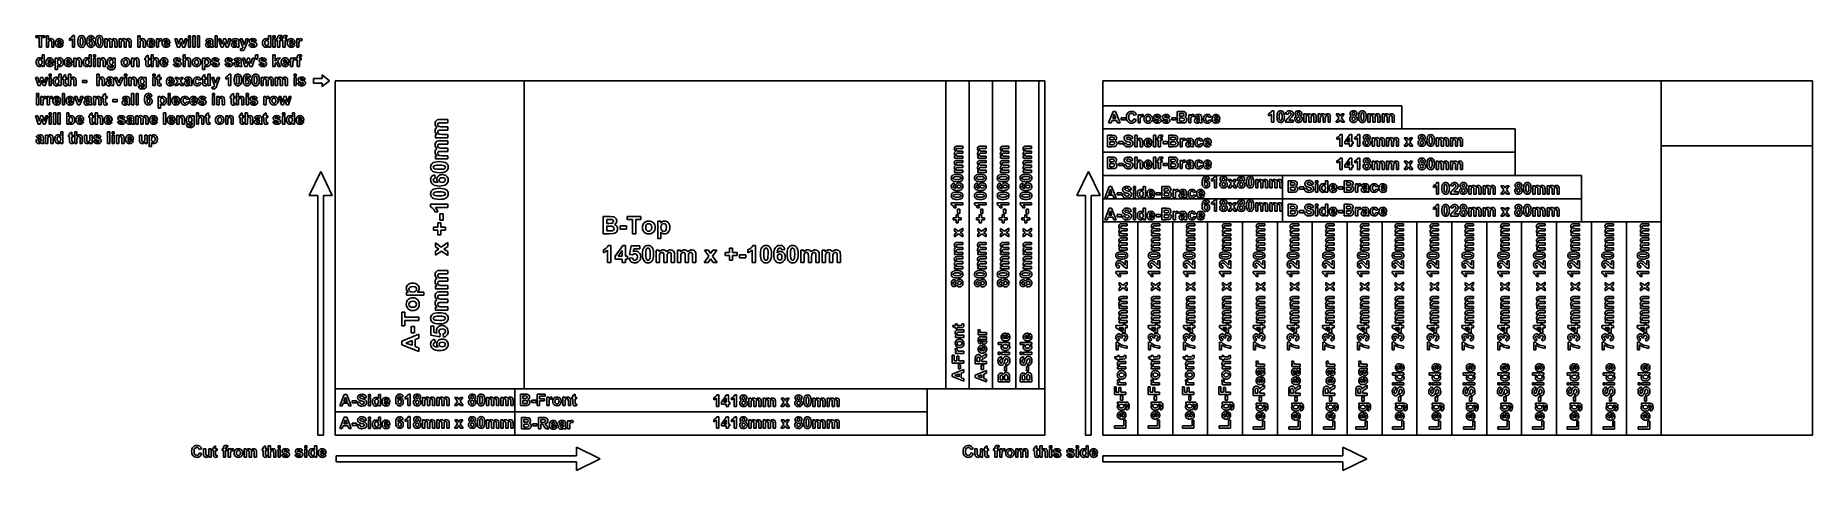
# Model space of a CAD drawing. Header units: metres. Extents: x 298 to 6408, y -126 to 1371.
import ezdxf

# ---------------------------------------------------------------- set-up
doc = ezdxf.new("R2010")
doc.units = ezdxf.units.M

msp = doc.modelspace()

# ---------------------------------------------------------------- linework, layer by layer
at = {"layer": '1028mm x 80mm'}
for p, q in [((4538.3, 1101.9), (4541.3, 1103.3)), ((4538.3, 1095.1), (4538.3, 1101.9)), ((4541.3, 1103.3), (4544.7, 1105.6)), ((4544.7, 1105.6), (4547.6, 1108.5)), ((4548, 1100.8), (4545.8, 1099)), ((4547.6, 1108.5), (4549.4, 1111.9)), ((4548, 1072.4), (4548, 1100.8)), ((4549.4, 1111.9), (4555.5, 1111.9)), ((4555.5, 1111.9), (4555.5, 1072.4)), ((4567, 1097), (4567.7, 1101.4)), ((4567.7, 1101.4), (4569, 1105)), ((4569, 1105), (4570.6, 1107.8)), ((4570.6, 1107.8), (4572.4, 1109.6)), ((4572.4, 1109.6), (4574.5, 1110.9)), ((4574.5, 1110.9), (4576.8, 1111.6)), ((4575.4, 1101.6), (4574.9, 1097.7)), ((4576.2, 1103.5), (4575.4, 1101.6)), ((4577.1, 1104.7), (4576.2, 1103.5)), ((4576.8, 1111.6), (4579.5, 1111.9)), ((4578.3, 1105.4), (4577.1, 1104.7)), ((4579.5, 1105.6), (4578.3, 1105.4)), ((4579.5, 1111.9), (4582.3, 1111.6)), ((4580.8, 1105.4), (4579.5, 1105.6)), ((4582, 1104.7), (4580.8, 1105.4)), ((4582.9, 1103.4), (4582, 1104.7)), ((4582.3, 1111.6), (4584.6, 1110.8)), ((4583.7, 1101.3), (4582.9, 1103.4)), ((4584.3, 1097.6), (4583.7, 1101.3)), ((4584.6, 1110.8), (4586.7, 1109.6)), ((4586.7, 1109.6), (4588.5, 1107.8)), ((4588.5, 1107.8), (4590.2, 1105)), ((4590.2, 1105), (4591.4, 1101.4)), ((4591.4, 1101.4), (4592.1, 1097)), ((4597.3, 1100.2), (4597.8, 1103.1)), ((4604.8, 1099.5), (4597.3, 1100.2)), ((4597.8, 1103.1), (4598.7, 1105.6)), ((4598.7, 1105.6), (4599.9, 1107.6)), ((4599.9, 1107.6), (4601.5, 1109.2)), ((4601.5, 1109.2), (4603.4, 1110.3)), ((4603.4, 1110.3), (4605.5, 1111.2)), ((4605.3, 1102.3), (4604.8, 1099.5)), ((4606.4, 1104.2), (4605.3, 1102.3)), ((4605.5, 1111.2), (4607.8, 1111.7)), ((4608, 1105.3), (4606.4, 1104.2)), ((4607.8, 1111.7), (4610.3, 1111.9)), ((4610.2, 1105.6), (4608, 1105.3)), ((4612.3, 1105.3), (4610.2, 1105.6)), ((4610.3, 1111.9), (4613.1, 1111.7)), ((4613.9, 1104.3), (4612.3, 1105.3)), ((4613.1, 1111.7), (4615.5, 1111.1)), ((4614.9, 1102.6), (4613.9, 1104.3)), ((4615.3, 1100.4), (4614.9, 1102.6)), ((4614.9, 1098.1), (4615.3, 1100.4)), ((4615.5, 1111.1), (4617.7, 1110.1)), ((4617.7, 1110.1), (4619.5, 1108.7)), ((4619.5, 1108.7), (4621, 1107.1)), ((4621, 1107.1), (4622, 1105.2)), ((4622, 1105.2), (4622.6, 1103.2)), ((4622.6, 1103.2), (4622.8, 1100.9)), ((4622.8, 1100.9), (4622.6, 1098.3)), ((4628.8, 1101.7), (4629, 1103.8)), ((4629.1, 1099.3), (4628.8, 1101.7)), ((4629, 1103.8), (4629.6, 1105.7)), ((4629.6, 1105.7), (4630.5, 1107.5)), ((4630.5, 1107.5), (4631.9, 1109)), ((4631.9, 1109), (4633.6, 1110.2)), ((4633.6, 1110.2), (4635.6, 1111.1)), ((4635.6, 1111.1), (4637.9, 1111.7)), ((4636.3, 1103.1), (4635.9, 1101.2)), ((4635.9, 1101.2), (4636.3, 1099.2)), ((4637.2, 1104.6), (4636.3, 1103.1)), ((4638.7, 1105.6), (4637.2, 1104.6)), ((4637.9, 1111.7), (4640.6, 1111.9)), ((4640.7, 1105.9), (4638.7, 1105.6)), ((4640.6, 1111.9), (4643.3, 1111.7)), ((4642.6, 1105.6), (4640.7, 1105.9)), ((4644.1, 1104.6), (4642.6, 1105.6)), ((4643.3, 1111.7), (4645.6, 1111.1)), ((4645, 1103.1), (4644.1, 1104.6)), ((4645.3, 1101.2), (4645, 1103.1)), ((4645, 1099.2), (4645.3, 1101.2)), ((4645.6, 1111.1), (4647.6, 1110.2)), ((4647.6, 1110.2), (4649.3, 1109)), ((4649.3, 1109), (4650.7, 1107.5)), ((4650.7, 1107.5), (4651.6, 1105.7)), ((4651.6, 1105.7), (4652.2, 1103.8)), ((4652.4, 1101.7), (4652.1, 1099.1)), ((4652.2, 1103.8), (4652.4, 1101.7)), ((4659.5, 1100.9), (4666.5, 1100.9)), ((4659.5, 1072.4), (4659.5, 1100.9)), ((4666.5, 1100.9), (4666.5, 1097)), ((4668.4, 1099), (4670.6, 1100.4)), ((4670.6, 1100.4), (4672.9, 1101.2)), ((4672.9, 1101.2), (4675.4, 1101.5)), ((4675.4, 1101.5), (4677.9, 1101.2)), ((4677.9, 1101.2), (4680.1, 1100.4)), ((4680.1, 1100.4), (4681.9, 1099)), ((4685.4, 1099), (4687.4, 1100.4)), ((4687.4, 1100.4), (4689.7, 1101.2)), ((4689.7, 1101.2), (4692.1, 1101.5)), ((4692.1, 1101.5), (4695, 1101.2)), ((4695, 1101.2), (4697.4, 1100.2)), ((4697.4, 1100.2), (4699.3, 1098.7)), ((4708.4, 1100.9), (4715.3, 1100.9)), ((4708.4, 1072.4), (4708.4, 1100.9)), ((4715.3, 1100.9), (4715.3, 1097)), ((4717.3, 1099), (4719.4, 1100.4)), ((4719.4, 1100.4), (4721.7, 1101.2)), ((4721.7, 1101.2), (4724.2, 1101.5)), ((4724.2, 1101.5), (4726.8, 1101.2)), ((4726.8, 1101.2), (4729, 1100.4)), ((4729, 1100.4), (4730.8, 1099)), ((4734.2, 1099), (4736.3, 1100.4)), ((4736.3, 1100.4), (4738.5, 1101.2)), ((4738.5, 1101.2), (4740.9, 1101.5)), ((4740.9, 1101.5), (4743.8, 1101.2)), ((4743.8, 1101.2), (4746.3, 1100.2)), ((4746.3, 1100.2), (4748.2, 1098.7)), ((4779.7, 1087), (4769.9, 1100.9)), ((4769.9, 1100.9), (4779.1, 1100.9)), ((4779.1, 1100.9), (4784.1, 1093)), ((4784.1, 1093), (4789.4, 1100.9)), ((4798.3, 1100.9), (4788.6, 1087.4)), ((4789.4, 1100.9), (4798.3, 1100.9)), ((4818.2, 1101.7), (4818.3, 1103.8)), ((4818.5, 1099.3), (4818.2, 1101.7)), ((4818.3, 1103.8), (4818.9, 1105.7)), ((4818.9, 1105.7), (4819.9, 1107.5)), ((4819.9, 1107.5), (4821.2, 1109)), ((4821.2, 1109), (4822.9, 1110.2)), ((4822.9, 1110.2), (4824.9, 1111.1)), ((4824.9, 1111.1), (4827.3, 1111.7)), ((4825.6, 1103.1), (4825.3, 1101.2)), ((4825.3, 1101.2), (4825.6, 1099.2)), ((4826.6, 1104.6), (4825.6, 1103.1)), ((4828.1, 1105.6), (4826.6, 1104.6)), ((4827.3, 1111.7), (4830, 1111.9)), ((4830, 1105.9), (4828.1, 1105.6)), ((4830, 1111.9), (4832.6, 1111.7)), ((4831.9, 1105.6), (4830, 1105.9)), ((4833.4, 1104.6), (4831.9, 1105.6)), ((4832.6, 1111.7), (4834.9, 1111.1)), ((4834.4, 1103.1), (4833.4, 1104.6)), ((4834.7, 1101.2), (4834.4, 1103.1)), ((4834.4, 1099.2), (4834.7, 1101.2)), ((4834.9, 1111.1), (4837, 1110.2)), ((4837, 1110.2), (4838.7, 1109)), ((4838.7, 1109), (4840, 1107.5)), ((4840, 1107.5), (4841, 1105.7)), ((4841, 1105.7), (4841.6, 1103.8)), ((4841.8, 1101.7), (4841.4, 1099.1)), ((4841.6, 1103.8), (4841.8, 1101.7)), ((4848, 1097), (4848.8, 1101.4)), ((4848.8, 1101.4), (4850, 1105)), ((4850, 1105), (4851.7, 1107.8)), ((4851.7, 1107.8), (4853.4, 1109.6)), ((4853.4, 1109.6), (4855.5, 1110.9)), ((4855.5, 1110.9), (4857.9, 1111.6)), ((4856.5, 1101.6), (4855.9, 1097.7)), ((4857.2, 1103.5), (4856.5, 1101.6)), ((4858.1, 1104.7), (4857.2, 1103.5)), ((4857.9, 1111.6), (4860.6, 1111.9)), ((4859.3, 1105.4), (4858.1, 1104.7)), ((4860.6, 1105.6), (4859.3, 1105.4)), ((4860.6, 1111.9), (4863.3, 1111.6)), ((4861.9, 1105.4), (4860.6, 1105.6)), ((4863, 1104.7), (4861.9, 1105.4)), ((4864, 1103.4), (4863, 1104.7)), ((4863.3, 1111.6), (4865.7, 1110.8)), ((4864.8, 1101.3), (4864, 1103.4)), ((4865.3, 1097.6), (4864.8, 1101.3)), ((4865.7, 1110.8), (4867.7, 1109.6)), ((4867.7, 1109.6), (4869.5, 1107.8)), ((4869.5, 1107.8), (4871.2, 1105)), ((4871.2, 1105), (4872.4, 1101.4)), ((4872.4, 1101.4), (4873.1, 1097)), ((4879.4, 1100.9), (4886.4, 1100.9)), ((4879.4, 1072.4), (4879.4, 1100.9)), ((4886.4, 1100.9), (4886.4, 1097)), ((4888.3, 1099), (4890.5, 1100.4)), ((4890.5, 1100.4), (4892.8, 1101.2)), ((4892.8, 1101.2), (4895.3, 1101.5)), ((4895.3, 1101.5), (4897.8, 1101.2)), ((4897.8, 1101.2), (4900, 1100.4)), ((4900, 1100.4), (4901.8, 1099)), ((4905.3, 1099), (4907.4, 1100.4)), ((4907.4, 1100.4), (4909.6, 1101.2)), ((4909.6, 1101.2), (4912, 1101.5)), ((4912, 1101.5), (4914.9, 1101.2)), ((4914.9, 1101.2), (4917.3, 1100.2)), ((4917.3, 1100.2), (4919.2, 1098.7)), ((4928.3, 1100.9), (4935.2, 1100.9)), ((4928.3, 1072.4), (4928.3, 1100.9)), ((4935.2, 1100.9), (4935.2, 1097)), ((4937.2, 1099), (4939.3, 1100.4)), ((4939.3, 1100.4), (4941.6, 1101.2)), ((4941.6, 1101.2), (4944.1, 1101.5)), ((4944.1, 1101.5), (4946.7, 1101.2)), ((4946.7, 1101.2), (4948.9, 1100.4)), ((4948.9, 1100.4), (4950.7, 1099)), ((4954.1, 1099), (4956.2, 1100.4)), ((4956.2, 1100.4), (4958.5, 1101.2)), ((4958.5, 1101.2), (4960.9, 1101.5)), ((4960.9, 1101.5), (4963.7, 1101.2)), ((4963.7, 1101.2), (4966.2, 1100.2)), ((4966.2, 1100.2), (4968.1, 1098.7)), ((4541, 1096.1), (4538.3, 1095.1)), ((4543.5, 1097.4), (4541, 1096.1)), ((4545.8, 1099), (4543.5, 1097.4)), ((4555.5, 1072.4), (4548, 1072.4)), ((4566.8, 1091.9), (4567, 1097)), ((4567, 1086.6), (4566.8, 1091.9)), ((4567.7, 1082.3), (4567, 1086.6)), ((4568.8, 1078.8), (4567.7, 1082.3)), ((4570.3, 1076.1), (4568.8, 1078.8)), ((4572.2, 1074.2), (4570.3, 1076.1)), ((4574.4, 1072.8), (4572.2, 1074.2)), ((4576.8, 1072), (4574.4, 1072.8)), ((4574.9, 1097.7), (4574.7, 1091.8)), ((4574.7, 1091.8), (4574.8, 1085.9)), ((4574.8, 1085.9), (4575.4, 1082.3)), ((4575.4, 1082.3), (4576.2, 1080.1)), ((4576.2, 1080.1), (4577.1, 1078.8)), ((4579.5, 1071.7), (4576.8, 1072)), ((4577.1, 1078.8), (4578.3, 1078.2)), ((4578.3, 1078.2), (4579.5, 1078)), ((4579.5, 1078), (4580.8, 1078.2)), ((4582.2, 1072), (4579.5, 1071.7)), ((4580.8, 1078.2), (4582, 1078.8)), ((4582, 1078.8), (4582.9, 1080)), ((4584.6, 1072.7), (4582.2, 1072)), ((4582.9, 1080), (4583.7, 1082)), ((4583.7, 1082), (4584.2, 1085.9)), ((4584.2, 1085.9), (4584.4, 1091.8)), ((4584.4, 1091.8), (4584.3, 1097.6)), ((4586.7, 1074), (4584.6, 1072.7)), ((4588.5, 1075.7), (4586.7, 1074)), ((4590.1, 1078.6), (4588.5, 1075.7)), ((4591.4, 1082.2), (4590.1, 1078.6)), ((4592.1, 1086.6), (4591.4, 1082.2)), ((4592.1, 1097), (4592.3, 1091.8)), ((4592.3, 1091.8), (4592.1, 1086.6)), ((4596.4, 1072.4), (4597.3, 1076.2)), ((4622.8, 1072.4), (4596.4, 1072.4)), ((4597.3, 1076.2), (4599, 1079.9)), ((4599, 1079.9), (4602.2, 1084)), ((4602.2, 1084), (4607.4, 1089.3)), ((4607.4, 1089.3), (4611.6, 1093.3)), ((4609.4, 1081.5), (4607.9, 1079.4)), ((4607.9, 1079.4), (4622.8, 1079.4)), ((4613.9, 1085.8), (4609.4, 1081.5)), ((4611.6, 1093.3), (4613.7, 1095.8)), ((4613.7, 1095.8), (4614.9, 1098.1)), ((4618.9, 1090.8), (4613.9, 1085.8)), ((4620.6, 1093.4), (4618.9, 1090.8)), ((4621.9, 1095.9), (4620.6, 1093.4)), ((4622.6, 1098.3), (4621.9, 1095.9)), ((4622.8, 1079.4), (4622.8, 1072.4)), ((4627.8, 1083.6), (4628.2, 1086.7)), ((4628.1, 1080.9), (4627.8, 1083.6)), ((4628.9, 1078.4), (4628.1, 1080.9)), ((4628.2, 1086.7), (4629.4, 1089.5)), ((4630.2, 1076.3), (4628.9, 1078.4)), ((4630.1, 1097), (4629.1, 1099.3)), ((4629.4, 1089.5), (4631.4, 1091.8)), ((4631.9, 1095.1), (4630.1, 1097)), ((4632, 1074.5), (4630.2, 1076.3)), ((4631.4, 1091.8), (4634.4, 1093.6)), ((4634.4, 1093.6), (4631.9, 1095.1)), ((4633.9, 1073.3), (4632, 1074.5)), ((4636, 1072.4), (4633.9, 1073.3)), ((4635.6, 1086.5), (4635.2, 1084.3)), ((4635.2, 1084.3), (4635.6, 1081.6)), ((4636.6, 1088.5), (4635.6, 1086.5)), ((4635.6, 1081.6), (4636.8, 1079.5)), ((4638.4, 1071.9), (4636, 1072.4)), ((4636.3, 1099.2), (4637.2, 1097.7)), ((4638.3, 1089.9), (4636.6, 1088.5)), ((4636.8, 1079.5), (4638.6, 1078.2)), ((4637.2, 1097.7), (4638.7, 1096.7)), ((4640.7, 1090.4), (4638.3, 1089.9)), ((4641, 1071.7), (4638.4, 1071.9)), ((4638.6, 1078.2), (4640.8, 1077.7)), ((4638.7, 1096.7), (4640.6, 1096.4)), ((4640.6, 1096.4), (4642.5, 1096.7)), ((4642.9, 1090), (4640.7, 1090.4)), ((4640.8, 1077.7), (4643, 1078.2)), ((4643.7, 1071.9), (4641, 1071.7)), ((4642.5, 1096.7), (4644, 1097.7)), ((4644.7, 1088.7), (4642.9, 1090)), ((4643, 1078.2), (4644.7, 1079.4)), ((4646.2, 1072.5), (4643.7, 1071.9)), ((4644, 1097.7), (4645, 1099.2)), ((4645.8, 1086.7), (4644.7, 1088.7)), ((4644.7, 1079.4), (4645.8, 1081.5)), ((4646.2, 1084.3), (4645.8, 1086.7)), ((4645.8, 1081.5), (4646.2, 1084.3)), ((4648.3, 1073.6), (4646.2, 1072.5)), ((4649.3, 1095), (4647, 1093.6)), ((4647, 1093.6), (4649.9, 1092)), ((4650.2, 1075.1), (4648.3, 1073.6)), ((4651, 1096.9), (4649.3, 1095)), ((4649.9, 1092), (4652, 1089.8)), ((4651.7, 1076.9), (4650.2, 1075.1)), ((4652.1, 1099.1), (4651, 1096.9)), ((4652.8, 1079), (4651.7, 1076.9)), ((4652, 1089.8), (4653.2, 1087)), ((4653.5, 1081.3), (4652.8, 1079)), ((4653.2, 1087), (4653.7, 1083.9)), ((4653.7, 1083.9), (4653.5, 1081.3)), ((4667.1, 1072.4), (4659.5, 1072.4)), ((4666.5, 1097), (4668.4, 1099)), ((4667.2, 1089.7), (4667.1, 1086.2)), ((4667.1, 1086.2), (4667.1, 1072.4)), ((4667.7, 1092.1), (4667.2, 1089.7)), ((4668.5, 1093.7), (4667.7, 1092.1)), ((4669.7, 1094.8), (4668.5, 1093.7)), ((4671.1, 1095.5), (4669.7, 1094.8)), ((4672.8, 1095.7), (4671.1, 1095.5)), ((4674.1, 1095.6), (4672.8, 1095.7)), ((4675.1, 1095.2), (4674.1, 1095.6)), ((4675.8, 1094.4), (4675.1, 1095.2)), ((4676.3, 1093.4), (4675.8, 1094.4)), ((4676.6, 1091.4), (4676.3, 1093.4)), ((4676.7, 1088), (4676.6, 1091.4)), ((4676.7, 1072.4), (4676.7, 1088)), ((4684.3, 1072.4), (4676.7, 1072.4)), ((4681.9, 1099), (4683.4, 1097)), ((4683.4, 1097), (4685.4, 1099)), ((4684.4, 1089.5), (4684.3, 1086.1)), ((4684.3, 1086.1), (4684.3, 1072.4)), ((4684.9, 1091.9), (4684.4, 1089.5)), ((4685.7, 1093.6), (4684.9, 1091.9)), ((4686.9, 1094.8), (4685.7, 1093.6)), ((4688.4, 1095.5), (4686.9, 1094.8)), ((4689.9, 1095.7), (4688.4, 1095.5)), ((4691.8, 1095.3), (4689.9, 1095.7)), ((4693.1, 1094.1), (4691.8, 1095.3)), ((4693.7, 1092.1), (4693.1, 1094.1)), ((4693.9, 1088.7), (4693.7, 1092.1)), ((4693.9, 1072.4), (4693.9, 1088.7)), ((4701.4, 1072.4), (4693.9, 1072.4)), ((4699.3, 1098.7), (4700.6, 1096.5)), ((4700.6, 1096.5), (4701.2, 1094.1)), ((4701.2, 1094.1), (4701.4, 1090.6)), ((4701.4, 1090.6), (4701.4, 1072.4)), ((4715.9, 1072.4), (4708.4, 1072.4)), ((4715.3, 1097), (4717.3, 1099)), ((4716.1, 1089.7), (4715.9, 1086.2)), ((4715.9, 1086.2), (4715.9, 1072.4)), ((4716.5, 1092.1), (4716.1, 1089.7)), ((4717.3, 1093.7), (4716.5, 1092.1)), ((4718.5, 1094.8), (4717.3, 1093.7)), ((4720, 1095.5), (4718.5, 1094.8)), ((4721.7, 1095.7), (4720, 1095.5)), ((4723, 1095.6), (4721.7, 1095.7)), ((4723.9, 1095.2), (4723, 1095.6)), ((4724.7, 1094.4), (4723.9, 1095.2)), ((4725.2, 1093.4), (4724.7, 1094.4)), ((4725.5, 1091.4), (4725.2, 1093.4)), ((4725.6, 1088), (4725.5, 1091.4)), ((4725.6, 1072.4), (4725.6, 1088)), ((4733.1, 1072.4), (4725.6, 1072.4)), ((4730.8, 1099), (4732.3, 1097)), ((4732.3, 1097), (4734.2, 1099)), ((4733.3, 1089.5), (4733.1, 1086.1)), ((4733.1, 1086.1), (4733.1, 1072.4)), ((4733.8, 1091.9), (4733.3, 1089.5)), ((4734.6, 1093.6), (4733.8, 1091.9)), ((4735.8, 1094.8), (4734.6, 1093.6)), ((4737.2, 1095.5), (4735.8, 1094.8)), ((4738.7, 1095.7), (4737.2, 1095.5)), ((4740.6, 1095.3), (4738.7, 1095.7)), ((4742, 1094.1), (4740.6, 1095.3)), ((4742.5, 1092.1), (4742, 1094.1)), ((4742.7, 1088.7), (4742.5, 1092.1)), ((4742.7, 1072.4), (4742.7, 1088.7)), ((4750.3, 1072.4), (4742.7, 1072.4)), ((4748.2, 1098.7), (4749.5, 1096.5)), ((4749.5, 1096.5), (4750.1, 1094.1)), ((4750.1, 1094.1), (4750.3, 1090.6)), ((4750.3, 1090.6), (4750.3, 1072.4)), ((4769.4, 1072.4), (4779.7, 1087)), ((4778.3, 1072.4), (4769.4, 1072.4)), ((4784.1, 1081.2), (4778.3, 1072.4)), ((4789.9, 1072.4), (4784.1, 1081.2)), ((4788.6, 1087.4), (4799.2, 1072.4)), ((4799.2, 1072.4), (4789.9, 1072.4)), ((4817.2, 1083.6), (4817.6, 1086.7)), ((4817.4, 1080.9), (4817.2, 1083.6)), ((4818.2, 1078.4), (4817.4, 1080.9)), ((4817.6, 1086.7), (4818.7, 1089.5)), ((4819.5, 1076.3), (4818.2, 1078.4)), ((4819.5, 1097), (4818.5, 1099.3)), ((4818.7, 1089.5), (4820.8, 1091.8)), ((4821.2, 1095.1), (4819.5, 1097)), ((4821.4, 1074.5), (4819.5, 1076.3)), ((4820.8, 1091.8), (4823.7, 1093.6)), ((4823.7, 1093.6), (4821.2, 1095.1)), ((4823.3, 1073.3), (4821.4, 1074.5)), ((4825.4, 1072.4), (4823.3, 1073.3)), ((4824.9, 1086.5), (4824.6, 1084.3)), ((4824.6, 1084.3), (4825, 1081.6)), ((4825.9, 1088.5), (4824.9, 1086.5)), ((4825, 1081.6), (4826.2, 1079.5)), ((4827.7, 1071.9), (4825.4, 1072.4)), ((4825.6, 1099.2), (4826.6, 1097.7)), ((4827.7, 1089.9), (4825.9, 1088.5)), ((4826.2, 1079.5), (4828, 1078.2)), ((4826.6, 1097.7), (4828.1, 1096.7)), ((4830.1, 1090.4), (4827.7, 1089.9)), ((4830.3, 1071.7), (4827.7, 1071.9)), ((4828, 1078.2), (4830.2, 1077.7)), ((4828.1, 1096.7), (4830, 1096.4)), ((4830, 1096.4), (4831.9, 1096.7)), ((4832.2, 1090), (4830.1, 1090.4)), ((4830.2, 1077.7), (4832.3, 1078.2)), ((4833, 1071.9), (4830.3, 1071.7)), ((4831.9, 1096.7), (4833.4, 1097.7)), ((4834, 1088.7), (4832.2, 1090)), ((4832.3, 1078.2), (4834, 1079.4)), ((4835.5, 1072.5), (4833, 1071.9)), ((4833.4, 1097.7), (4834.4, 1099.2)), ((4835.2, 1086.7), (4834, 1088.7)), ((4834, 1079.4), (4835.2, 1081.5)), ((4835.6, 1084.3), (4835.2, 1086.7)), ((4835.2, 1081.5), (4835.6, 1084.3)), ((4837.7, 1073.6), (4835.5, 1072.5)), ((4838.6, 1095), (4836.3, 1093.6)), ((4836.3, 1093.6), (4839.2, 1092)), ((4839.5, 1075.1), (4837.7, 1073.6)), ((4840.3, 1096.9), (4838.6, 1095)), ((4839.2, 1092), (4841.3, 1089.8)), ((4841.1, 1076.9), (4839.5, 1075.1)), ((4841.4, 1099.1), (4840.3, 1096.9)), ((4842.2, 1079), (4841.1, 1076.9)), ((4841.3, 1089.8), (4842.6, 1087)), ((4842.8, 1081.3), (4842.2, 1079)), ((4842.6, 1087), (4843, 1083.9)), ((4843, 1083.9), (4842.8, 1081.3)), ((4847.8, 1091.9), (4848, 1097)), ((4848, 1086.6), (4847.8, 1091.9)), ((4848.7, 1082.3), (4848, 1086.6)), ((4849.8, 1078.8), (4848.7, 1082.3)), ((4851.3, 1076.1), (4849.8, 1078.8)), ((4853.2, 1074.2), (4851.3, 1076.1)), ((4855.4, 1072.8), (4853.2, 1074.2)), ((4857.8, 1072), (4855.4, 1072.8)), ((4855.9, 1097.7), (4855.7, 1091.8)), ((4855.7, 1091.8), (4855.9, 1085.9)), ((4855.9, 1085.9), (4856.4, 1082.3)), ((4856.4, 1082.3), (4857.2, 1080.1)), ((4857.2, 1080.1), (4858.1, 1078.8)), ((4860.6, 1071.7), (4857.8, 1072)), ((4858.1, 1078.8), (4859.3, 1078.2)), ((4859.3, 1078.2), (4860.6, 1078)), ((4860.6, 1078), (4861.9, 1078.2)), ((4863.3, 1072), (4860.6, 1071.7)), ((4861.9, 1078.2), (4863, 1078.8)), ((4863, 1078.8), (4864, 1080)), ((4865.7, 1072.7), (4863.3, 1072)), ((4864, 1080), (4864.7, 1082)), ((4864.7, 1082), (4865.3, 1085.9)), ((4865.5, 1091.8), (4865.3, 1097.6)), ((4865.3, 1085.9), (4865.5, 1091.8)), ((4867.7, 1074), (4865.7, 1072.7)), ((4869.5, 1075.7), (4867.7, 1074)), ((4871.2, 1078.6), (4869.5, 1075.7)), ((4872.4, 1082.2), (4871.2, 1078.6)), ((4873.1, 1086.6), (4872.4, 1082.2)), ((4873.1, 1097), (4873.3, 1091.8)), ((4873.3, 1091.8), (4873.1, 1086.6)), ((4887, 1072.4), (4879.4, 1072.4)), ((4886.4, 1097), (4888.3, 1099)), ((4887.1, 1089.7), (4887, 1086.2)), ((4887, 1086.2), (4887, 1072.4)), ((4887.6, 1092.1), (4887.1, 1089.7)), ((4888.4, 1093.7), (4887.6, 1092.1)), ((4889.6, 1094.8), (4888.4, 1093.7)), ((4891.1, 1095.5), (4889.6, 1094.8)), ((4892.7, 1095.7), (4891.1, 1095.5)), ((4894, 1095.6), (4892.7, 1095.7)), ((4895, 1095.2), (4894, 1095.6)), ((4895.7, 1094.4), (4895, 1095.2)), ((4896.2, 1093.4), (4895.7, 1094.4)), ((4896.6, 1091.4), (4896.2, 1093.4)), ((4896.7, 1088), (4896.6, 1091.4)), ((4896.7, 1072.4), (4896.7, 1088)), ((4904.2, 1072.4), (4896.7, 1072.4)), ((4901.8, 1099), (4903.3, 1097)), ((4903.3, 1097), (4905.3, 1099)), ((4904.3, 1089.5), (4904.2, 1086.1)), ((4904.2, 1086.1), (4904.2, 1072.4)), ((4904.8, 1091.9), (4904.3, 1089.5)), ((4905.6, 1093.6), (4904.8, 1091.9)), ((4906.8, 1094.8), (4905.6, 1093.6)), ((4908.3, 1095.5), (4906.8, 1094.8)), ((4909.8, 1095.7), (4908.3, 1095.5)), ((4911.7, 1095.3), (4909.8, 1095.7)), ((4913, 1094.1), (4911.7, 1095.3)), ((4913.6, 1092.1), (4913, 1094.1)), ((4913.8, 1088.7), (4913.6, 1092.1)), ((4913.8, 1072.4), (4913.8, 1088.7)), ((4921.3, 1072.4), (4913.8, 1072.4)), ((4919.2, 1098.7), (4920.6, 1096.5)), ((4920.6, 1096.5), (4921.1, 1094.1)), ((4921.1, 1094.1), (4921.3, 1090.6)), ((4921.3, 1090.6), (4921.3, 1072.4)), ((4935.8, 1072.4), (4928.3, 1072.4)), ((4935.2, 1097), (4937.2, 1099)), ((4936, 1089.7), (4935.8, 1086.2)), ((4935.8, 1086.2), (4935.8, 1072.4)), ((4936.4, 1092.1), (4936, 1089.7)), ((4937.2, 1093.7), (4936.4, 1092.1)), ((4938.4, 1094.8), (4937.2, 1093.7)), ((4939.9, 1095.5), (4938.4, 1094.8)), ((4941.6, 1095.7), (4939.9, 1095.5)), ((4942.9, 1095.6), (4941.6, 1095.7)), ((4943.9, 1095.2), (4942.9, 1095.6)), ((4944.6, 1094.4), (4943.9, 1095.2)), ((4945.1, 1093.4), (4944.6, 1094.4)), ((4945.4, 1091.4), (4945.1, 1093.4)), ((4945.5, 1088), (4945.4, 1091.4)), ((4945.5, 1072.4), (4945.5, 1088)), ((4953, 1072.4), (4945.5, 1072.4)), ((4950.7, 1099), (4952.2, 1097)), ((4952.2, 1097), (4954.1, 1099)), ((4953.2, 1089.5), (4953, 1086.1)), ((4953, 1086.1), (4953, 1072.4)), ((4953.7, 1091.9), (4953.2, 1089.5)), ((4954.5, 1093.6), (4953.7, 1091.9)), ((4955.7, 1094.8), (4954.5, 1093.6)), ((4957.1, 1095.5), (4955.7, 1094.8)), ((4958.7, 1095.7), (4957.1, 1095.5)), ((4960.5, 1095.3), (4958.7, 1095.7)), ((4961.9, 1094.1), (4960.5, 1095.3)), ((4962.5, 1092.1), (4961.9, 1094.1)), ((4962.6, 1088.7), (4962.5, 1092.1)), ((4962.6, 1072.4), (4962.6, 1088.7)), ((4970.2, 1072.4), (4962.6, 1072.4)), ((4968.1, 1098.7), (4969.4, 1096.5)), ((4969.4, 1096.5), (4970, 1094.1)), ((4970, 1094.1), (4970.2, 1090.6)), ((4970.2, 1090.6), (4970.2, 1072.4)), ((5105.5, 855.1), (5108.6, 856.5)), ((5108.6, 856.5), (5112, 858.7)), ((5112, 858.7), (5114.9, 861.7)), ((5114.9, 861.7), (5116.7, 865)), ((5116.7, 865), (5122.8, 865)), ((5122.8, 865), (5122.8, 825.5)), ((5135, 854.6), (5136.2, 858.2)), ((5136.2, 858.2), (5137.9, 861)), ((5137.9, 861), (5139.7, 862.8)), ((5139.7, 862.8), (5141.7, 864)), ((5141.7, 864), (5144.1, 864.8)), ((5143.4, 856.7), (5142.7, 854.8)), ((5144.4, 857.9), (5143.4, 856.7)), ((5144.1, 864.8), (5146.8, 865)), ((5145.5, 858.6), (5144.4, 857.9)), ((5146.8, 858.8), (5145.5, 858.6)), ((5146.8, 865), (5149.5, 864.8)), ((5148.1, 858.6), (5146.8, 858.8)), ((5149.3, 857.9), (5148.1, 858.6)), ((5150.2, 856.6), (5149.3, 857.9)), ((5149.5, 864.8), (5151.9, 864)), ((5151, 854.5), (5150.2, 856.6)), ((5151.9, 864), (5154, 862.7)), ((5154, 862.7), (5155.8, 861)), ((5155.8, 861), (5157.4, 858.1)), ((5157.4, 858.1), (5158.6, 854.5)), ((5164.6, 853.4), (5165.1, 856.3)), ((5165.1, 856.3), (5165.9, 858.7)), ((5165.9, 858.7), (5167.2, 860.8)), ((5167.2, 860.8), (5168.8, 862.3)), ((5168.8, 862.3), (5170.7, 863.5)), ((5170.7, 863.5), (5172.8, 864.4)), ((5173.7, 857.4), (5172.6, 855.5)), ((5172.8, 864.4), (5175.1, 864.9)), ((5175.3, 858.4), (5173.7, 857.4)), ((5175.1, 864.9), (5177.6, 865)), ((5177.4, 858.8), (5175.3, 858.4)), ((5179.6, 858.5), (5177.4, 858.8)), ((5177.6, 865), (5180.4, 864.8)), ((5181.2, 857.4), (5179.6, 858.5)), ((5180.4, 864.8), (5182.8, 864.3)), ((5182.2, 855.8), (5181.2, 857.4)), ((5182.5, 853.6), (5182.2, 855.8)), ((5182.8, 864.3), (5185, 863.3)), ((5185, 863.3), (5186.8, 861.9)), ((5186.8, 861.9), (5188.2, 860.2)), ((5188.2, 860.2), (5189.3, 858.4)), ((5189.3, 858.4), (5189.9, 856.3)), ((5189.9, 856.3), (5190.1, 854.1)), ((5196.1, 854.9), (5196.3, 857)), ((5196.3, 857), (5196.9, 858.9)), ((5196.9, 858.9), (5197.8, 860.6)), ((5197.8, 860.6), (5199.2, 862.2)), ((5199.2, 862.2), (5200.9, 863.4)), ((5200.9, 863.4), (5202.9, 864.3)), ((5202.9, 864.3), (5205.2, 864.9)), ((5203.5, 856.3), (5203.2, 854.4)), ((5204.5, 857.8), (5203.5, 856.3)), ((5206, 858.7), (5204.5, 857.8)), ((5205.2, 864.9), (5207.9, 865)), ((5208, 859.1), (5206, 858.7)), ((5207.9, 865), (5210.5, 864.9)), ((5209.9, 858.7), (5208, 859.1)), ((5211.3, 857.8), (5209.9, 858.7)), ((5210.5, 864.9), (5212.9, 864.3)), ((5212.3, 856.3), (5211.3, 857.8)), ((5212.6, 854.4), (5212.3, 856.3)), ((5212.9, 864.3), (5214.9, 863.4)), ((5214.9, 863.4), (5216.6, 862.2)), ((5216.6, 862.2), (5217.9, 860.6)), ((5217.9, 860.6), (5218.9, 858.9)), ((5218.9, 858.9), (5219.5, 857)), ((5219.5, 857), (5219.7, 854.9)), ((5385.4, 854.9), (5385.6, 857)), ((5385.6, 857), (5386.2, 858.9)), ((5386.2, 858.9), (5387.2, 860.6)), ((5387.2, 860.6), (5388.5, 862.2)), ((5388.5, 862.2), (5390.2, 863.4)), ((5390.2, 863.4), (5392.2, 864.3)), ((5392.2, 864.3), (5394.6, 864.9)), ((5392.9, 856.3), (5392.6, 854.4)), ((5393.9, 857.8), (5392.9, 856.3)), ((5395.4, 858.7), (5393.9, 857.8)), ((5394.6, 864.9), (5397.2, 865)), ((5397.3, 859.1), (5395.4, 858.7)), ((5397.2, 865), (5399.9, 864.9)), ((5399.2, 858.7), (5397.3, 859.1)), ((5400.7, 857.8), (5399.2, 858.7)), ((5399.9, 864.9), (5402.2, 864.3)), ((5401.6, 856.3), (5400.7, 857.8)), ((5402, 854.4), (5401.6, 856.3)), ((5402.2, 864.3), (5404.2, 863.4)), ((5404.2, 863.4), (5405.9, 862.2)), ((5405.9, 862.2), (5407.3, 860.6)), ((5407.3, 860.6), (5408.3, 858.9)), ((5408.3, 858.9), (5408.8, 857)), ((5408.8, 857), (5409, 854.9)), ((5416, 854.6), (5417.3, 858.2)), ((5417.3, 858.2), (5418.9, 861)), ((5418.9, 861), (5420.7, 862.8)), ((5420.7, 862.8), (5422.8, 864)), ((5422.8, 864), (5425.1, 864.8)), ((5424.5, 856.7), (5423.7, 854.8)), ((5425.4, 857.9), (5424.5, 856.7)), ((5425.1, 864.8), (5427.8, 865)), ((5426.6, 858.6), (5425.4, 857.9)), ((5427.8, 858.8), (5426.6, 858.6)), ((5427.8, 865), (5430.5, 864.8)), ((5429.1, 858.6), (5427.8, 858.8)), ((5430.3, 857.9), (5429.1, 858.6)), ((5431.2, 856.6), (5430.3, 857.9)), ((5430.5, 864.8), (5432.9, 864)), ((5432, 854.5), (5431.2, 856.6)), ((5432.9, 864), (5435, 862.7)), ((5435, 862.7), (5436.8, 861)), ((5436.8, 861), (5438.5, 858.1)), ((5438.5, 858.1), (5439.7, 854.5)), ((5105.5, 848.2), (5105.5, 855.1)), ((5108.3, 849.3), (5105.5, 848.2)), ((5110.8, 850.6), (5108.3, 849.3)), ((5113.1, 852.2), (5110.8, 850.6)), ((5115.3, 854), (5113.1, 852.2)), ((5115.3, 825.5), (5115.3, 854)), ((5122.8, 825.5), (5115.3, 825.5)), ((5134.1, 845), (5134.3, 850.2)), ((5134.3, 839.8), (5134.1, 845)), ((5134.3, 850.2), (5135, 854.6)), ((5134.9, 835.4), (5134.3, 839.8)), ((5136, 831.9), (5134.9, 835.4)), ((5137.6, 829.3), (5136, 831.9)), ((5139.5, 827.4), (5137.6, 829.3)), ((5141.6, 826), (5139.5, 827.4)), ((5144.1, 825.2), (5141.6, 826)), ((5142.1, 850.9), (5141.9, 844.9)), ((5141.9, 844.9), (5142.1, 839.1)), ((5142.7, 854.8), (5142.1, 850.9)), ((5142.1, 839.1), (5142.6, 835.4)), ((5142.6, 835.4), (5143.4, 833.3)), ((5143.4, 833.3), (5144.4, 832)), ((5146.8, 824.9), (5144.1, 825.2)), ((5144.4, 832), (5145.5, 831.3)), ((5145.5, 831.3), (5146.8, 831.1)), ((5146.8, 831.1), (5148.1, 831.3)), ((5149.5, 825.1), (5146.8, 824.9)), ((5148.1, 831.3), (5149.3, 832)), ((5149.3, 832), (5150.2, 833.2)), ((5151.9, 825.9), (5149.5, 825.1)), ((5150.2, 833.2), (5150.9, 835.1)), ((5150.9, 835.1), (5151.5, 839)), ((5151.5, 850.8), (5151, 854.5)), ((5151.7, 844.9), (5151.5, 850.8)), ((5151.5, 839), (5151.7, 844.9)), ((5154, 827.1), (5151.9, 825.9)), ((5155.7, 828.9), (5154, 827.1)), ((5157.4, 831.7), (5155.7, 828.9)), ((5158.6, 835.4), (5157.4, 831.7)), ((5158.6, 854.5), (5159.4, 850.1)), ((5159.4, 839.8), (5158.6, 835.4)), ((5159.4, 850.1), (5159.6, 844.9)), ((5159.6, 844.9), (5159.4, 839.8)), ((5163.7, 825.5), (5164.5, 829.4)), ((5190.1, 825.5), (5163.7, 825.5)), ((5164.5, 829.4), (5166.3, 833.1)), ((5172.1, 852.6), (5164.6, 853.4)), ((5166.3, 833.1), (5169.4, 837.2)), ((5169.4, 837.2), (5174.7, 842.5)), ((5172.6, 855.5), (5172.1, 852.6)), ((5174.7, 842.5), (5178.8, 846.5)), ((5176.7, 834.6), (5175.1, 832.6)), ((5175.1, 832.6), (5190.1, 832.6)), ((5181.2, 839), (5176.7, 834.6)), ((5178.8, 846.5), (5181, 848.9)), ((5181, 848.9), (5182.1, 851.3)), ((5186.1, 844), (5181.2, 839)), ((5182.1, 851.3), (5182.5, 853.6)), ((5187.9, 846.6), (5186.1, 844)), ((5189.1, 849), (5187.9, 846.6)), ((5189.9, 851.5), (5189.1, 849)), ((5190.1, 854.1), (5189.9, 851.5)), ((5190.1, 832.6), (5190.1, 825.5)), ((5195.1, 836.8), (5195.5, 839.9)), ((5195.4, 834), (5195.1, 836.8)), ((5196.1, 831.6), (5195.4, 834)), ((5195.5, 839.9), (5196.7, 842.7)), ((5196.4, 852.4), (5196.1, 854.9)), ((5197.5, 829.5), (5196.1, 831.6)), ((5197.4, 850.2), (5196.4, 852.4)), ((5196.7, 842.7), (5198.7, 845)), ((5199.1, 848.2), (5197.4, 850.2)), ((5199.3, 827.7), (5197.5, 829.5)), ((5198.7, 845), (5201.7, 846.8)), ((5201.7, 846.8), (5199.1, 848.2)), ((5201.2, 826.4), (5199.3, 827.7)), ((5203.3, 825.6), (5201.2, 826.4)), ((5202.9, 839.7), (5202.5, 837.5)), ((5202.5, 837.5), (5202.9, 834.7)), ((5203.9, 841.6), (5202.9, 839.7)), ((5202.9, 834.7), (5204.1, 832.7)), ((5203.2, 854.4), (5203.5, 852.4)), ((5205.7, 825), (5203.3, 825.6)), ((5203.5, 852.4), (5204.5, 850.8)), ((5205.6, 843.1), (5203.9, 841.6)), ((5204.1, 832.7), (5205.9, 831.4)), ((5204.5, 850.8), (5206, 849.9)), ((5208, 843.6), (5205.6, 843.1)), ((5208.2, 824.9), (5205.7, 825)), ((5205.9, 831.4), (5208.1, 830.9)), ((5206, 849.9), (5207.9, 849.6)), ((5207.9, 849.6), (5209.8, 849.9)), ((5210.2, 843.1), (5208, 843.6)), ((5208.1, 830.9), (5210.2, 831.3)), ((5211, 825.1), (5208.2, 824.9)), ((5209.8, 849.9), (5211.3, 850.9)), ((5211.9, 841.9), (5210.2, 843.1)), ((5210.2, 831.3), (5212, 832.6)), ((5213.4, 825.7), (5211, 825.1)), ((5211.3, 850.9), (5212.3, 852.4)), ((5213.1, 839.9), (5211.9, 841.9)), ((5212, 832.6), (5213.1, 834.6)), ((5212.3, 852.4), (5212.6, 854.4)), ((5213.5, 837.4), (5213.1, 839.9)), ((5213.1, 834.6), (5213.5, 837.4)), ((5215.6, 826.8), (5213.4, 825.7)), ((5216.6, 848.1), (5214.3, 846.8)), ((5214.3, 846.8), (5217.2, 845.2)), ((5217.5, 828.3), (5215.6, 826.8)), ((5218.3, 850), (5216.6, 848.1)), ((5217.2, 845.2), (5219.2, 842.9)), ((5219, 830.1), (5217.5, 828.3)), ((5219.3, 852.3), (5218.3, 850)), ((5220.1, 832.2), (5219, 830.1)), ((5219.2, 842.9), (5220.5, 840.2)), ((5219.7, 854.9), (5219.3, 852.3)), ((5220.7, 834.5), (5220.1, 832.2)), ((5220.5, 840.2), (5221, 837.1)), ((5221, 837.1), (5220.7, 834.5)), ((5226.8, 854), (5233.7, 854)), ((5226.8, 825.5), (5226.8, 854)), ((5234.3, 825.5), (5226.8, 825.5)), ((5233.7, 854), (5233.7, 850.2)), ((5233.7, 850.2), (5235.7, 852.1)), ((5234.5, 842.9), (5234.3, 839.4)), ((5234.3, 839.4), (5234.3, 825.5)), ((5234.9, 845.3), (5234.5, 842.9)), ((5235.7, 846.8), (5234.9, 845.3)), ((5235.7, 852.1), (5237.8, 853.6)), ((5236.9, 848), (5235.7, 846.8)), ((5238.4, 848.7), (5236.9, 848)), ((5237.8, 853.6), (5240.1, 854.4)), ((5240.1, 848.9), (5238.4, 848.7)), ((5240.1, 854.4), (5242.6, 854.7)), ((5241.4, 848.8), (5240.1, 848.9)), ((5242.4, 848.3), (5241.4, 848.8)), ((5243.1, 847.6), (5242.4, 848.3)), ((5242.6, 854.7), (5245.2, 854.4)), ((5243.6, 846.5), (5243.1, 847.6)), ((5243.9, 844.6), (5243.6, 846.5)), ((5244, 841.2), (5243.9, 844.6)), ((5244, 825.5), (5244, 841.2)), ((5251.6, 825.5), (5244, 825.5)), ((5245.2, 854.4), (5247.4, 853.6)), ((5247.4, 853.6), (5249.2, 852.1)), ((5249.2, 852.1), (5250.7, 850.2)), ((5250.7, 850.2), (5252.6, 852.1)), ((5251.7, 842.7), (5251.6, 839.2)), ((5251.6, 839.2), (5251.6, 825.5)), ((5252.2, 845.1), (5251.7, 842.7)), ((5253, 846.8), (5252.2, 845.1)), ((5252.6, 852.1), (5254.7, 853.6)), ((5254.2, 848), (5253, 846.8)), ((5255.6, 848.7), (5254.2, 848)), ((5254.7, 853.6), (5257, 854.4)), ((5257.2, 848.9), (5255.6, 848.7)), ((5257, 854.4), (5259.4, 854.7)), ((5259.1, 848.5), (5257.2, 848.9)), ((5260.4, 847.3), (5259.1, 848.5)), ((5259.4, 854.7), (5262.3, 854.4)), ((5261, 845.3), (5260.4, 847.3)), ((5261.2, 841.8), (5261, 845.3)), ((5261.2, 825.5), (5261.2, 841.8)), ((5268.7, 825.5), (5261.2, 825.5)), ((5262.3, 854.4), (5264.7, 853.4)), ((5264.7, 853.4), (5266.6, 851.8)), ((5266.6, 851.8), (5267.9, 849.7)), ((5267.9, 849.7), (5268.5, 847.3)), ((5268.5, 847.3), (5268.7, 843.8)), ((5268.7, 843.8), (5268.7, 825.5)), ((5275.7, 854), (5282.6, 854)), ((5275.7, 825.5), (5275.7, 854)), ((5283.2, 825.5), (5275.7, 825.5)), ((5282.6, 854), (5282.6, 850.2)), ((5282.6, 850.2), (5284.6, 852.1)), ((5283.3, 842.9), (5283.2, 839.4)), ((5283.2, 839.4), (5283.2, 825.5)), ((5283.8, 845.3), (5283.3, 842.9)), ((5284.6, 846.8), (5283.8, 845.3)), ((5284.6, 852.1), (5286.7, 853.6)), ((5285.8, 848), (5284.6, 846.8)), ((5287.3, 848.7), (5285.8, 848)), ((5286.7, 853.6), (5289, 854.4)), ((5288.9, 848.9), (5287.3, 848.7)), ((5290.2, 848.8), (5288.9, 848.9)), ((5289, 854.4), (5291.5, 854.7)), ((5291.2, 848.3), (5290.2, 848.8)), ((5292, 847.6), (5291.2, 848.3)), ((5291.5, 854.7), (5294, 854.4)), ((5292.5, 846.5), (5292, 847.6)), ((5292.8, 844.6), (5292.5, 846.5)), ((5292.9, 841.2), (5292.8, 844.6)), ((5292.9, 825.5), (5292.9, 841.2)), ((5300.4, 825.5), (5292.9, 825.5)), ((5294, 854.4), (5296.2, 853.6)), ((5296.2, 853.6), (5298.1, 852.1)), ((5298.1, 852.1), (5299.5, 850.2)), ((5299.5, 850.2), (5301.5, 852.1)), ((5300.6, 842.7), (5300.4, 839.2)), ((5300.4, 839.2), (5300.4, 825.5)), ((5301, 845.1), (5300.6, 842.7)), ((5301.8, 846.8), (5301, 845.1)), ((5301.5, 852.1), (5303.6, 853.6)), ((5303, 848), (5301.8, 846.8)), ((5304.5, 848.7), (5303, 848)), ((5303.6, 853.6), (5305.8, 854.4)), ((5306, 848.9), (5304.5, 848.7)), ((5305.8, 854.4), (5308.2, 854.7)), ((5307.9, 848.5), (5306, 848.9)), ((5309.2, 847.3), (5307.9, 848.5)), ((5308.2, 854.7), (5311.1, 854.4)), ((5309.8, 845.3), (5309.2, 847.3)), ((5310, 841.8), (5309.8, 845.3)), ((5310, 825.5), (5310, 841.8)), ((5317.6, 825.5), (5310, 825.5)), ((5311.1, 854.4), (5313.5, 853.4)), ((5313.5, 853.4), (5315.4, 851.8)), ((5315.4, 851.8), (5316.8, 849.7)), ((5316.8, 849.7), (5317.4, 847.3)), ((5317.4, 847.3), (5317.6, 843.8)), ((5317.6, 843.8), (5317.6, 825.5)), ((5336.7, 825.5), (5347, 840.2)), ((5345.5, 825.5), (5336.7, 825.5)), ((5347, 840.2), (5337.1, 854)), ((5337.1, 854), (5346.3, 854)), ((5351.4, 834.4), (5345.5, 825.5)), ((5346.3, 854), (5351.4, 846.2)), ((5351.4, 846.2), (5356.7, 854)), ((5357.2, 825.5), (5351.4, 834.4)), ((5365.6, 854), (5355.9, 840.5)), ((5355.9, 840.5), (5366.4, 825.5)), ((5356.7, 854), (5365.6, 854)), ((5366.4, 825.5), (5357.2, 825.5)), ((5384.4, 836.8), (5384.8, 839.9)), ((5384.7, 834), (5384.4, 836.8)), ((5385.5, 831.6), (5384.7, 834)), ((5384.8, 839.9), (5386, 842.7)), ((5385.8, 852.4), (5385.4, 854.9)), ((5386.8, 829.5), (5385.5, 831.6)), ((5386.8, 850.2), (5385.8, 852.4)), ((5386, 842.7), (5388.1, 845)), ((5388.5, 848.2), (5386.8, 850.2)), ((5388.7, 827.7), (5386.8, 829.5)), ((5388.1, 845), (5391, 846.8)), ((5391, 846.8), (5388.5, 848.2)), ((5390.5, 826.4), (5388.7, 827.7)), ((5392.7, 825.6), (5390.5, 826.4)), ((5392.2, 839.7), (5391.9, 837.5)), ((5391.9, 837.5), (5392.3, 834.7)), ((5393.2, 841.6), (5392.2, 839.7)), ((5392.3, 834.7), (5393.5, 832.7)), ((5392.6, 854.4), (5392.9, 852.4)), ((5395, 825), (5392.7, 825.6)), ((5392.9, 852.4), (5393.8, 850.8)), ((5394.9, 843.1), (5393.2, 841.6)), ((5393.5, 832.7), (5395.3, 831.4)), ((5393.8, 850.8), (5395.3, 849.9)), ((5397.3, 843.6), (5394.9, 843.1)), ((5397.6, 824.9), (5395, 825)), ((5395.3, 849.9), (5397.2, 849.6)), ((5395.3, 831.4), (5397.5, 830.9)), ((5397.2, 849.6), (5399.2, 849.9)), ((5399.5, 843.1), (5397.3, 843.6)), ((5397.5, 830.9), (5399.6, 831.3)), ((5400.3, 825.1), (5397.6, 824.9)), ((5399.2, 849.9), (5400.7, 850.9)), ((5401.3, 841.9), (5399.5, 843.1)), ((5399.6, 831.3), (5401.3, 832.6)), ((5402.8, 825.7), (5400.3, 825.1)), ((5400.7, 850.9), (5401.6, 852.4)), ((5402.5, 839.9), (5401.3, 841.9)), ((5401.3, 832.6), (5402.5, 834.6)), ((5401.6, 852.4), (5402, 854.4)), ((5402.8, 837.4), (5402.5, 839.9)), ((5402.5, 834.6), (5402.8, 837.4)), ((5404.9, 826.8), (5402.8, 825.7)), ((5405.9, 848.1), (5403.6, 846.8)), ((5403.6, 846.8), (5406.5, 845.2)), ((5406.8, 828.3), (5404.9, 826.8)), ((5407.6, 850), (5405.9, 848.1)), ((5406.5, 845.2), (5408.6, 842.9)), ((5408.3, 830.1), (5406.8, 828.3)), ((5408.7, 852.3), (5407.6, 850)), ((5409.4, 832.2), (5408.3, 830.1)), ((5408.6, 842.9), (5409.9, 840.2)), ((5409, 854.9), (5408.7, 852.3)), ((5410.1, 834.5), (5409.4, 832.2)), ((5409.9, 840.2), (5410.3, 837.1)), ((5410.3, 837.1), (5410.1, 834.5)), ((5415.1, 845), (5415.3, 850.2)), ((5415.3, 839.8), (5415.1, 845)), ((5415.3, 850.2), (5416, 854.6)), ((5416, 835.4), (5415.3, 839.8)), ((5417.1, 831.9), (5416, 835.4)), ((5418.6, 829.3), (5417.1, 831.9)), ((5420.5, 827.4), (5418.6, 829.3)), ((5422.7, 826), (5420.5, 827.4)), ((5425.1, 825.2), (5422.7, 826)), ((5423.2, 850.9), (5423, 844.9)), ((5423, 844.9), (5423.1, 839.1)), ((5423.1, 839.1), (5423.7, 835.4)), ((5423.7, 854.8), (5423.2, 850.9)), ((5423.7, 835.4), (5424.5, 833.3)), ((5424.5, 833.3), (5425.4, 832)), ((5427.8, 824.9), (5425.1, 825.2)), ((5425.4, 832), (5426.6, 831.3)), ((5426.6, 831.3), (5427.8, 831.1)), ((5427.8, 831.1), (5429.1, 831.3)), ((5430.5, 825.1), (5427.8, 824.9)), ((5429.1, 831.3), (5430.3, 832)), ((5430.3, 832), (5431.2, 833.2)), ((5432.9, 825.9), (5430.5, 825.1)), ((5431.2, 833.2), (5432, 835.1)), ((5432.6, 850.8), (5432, 854.5)), ((5432, 835.1), (5432.5, 839)), ((5432.5, 839), (5432.7, 844.9)), ((5432.7, 844.9), (5432.6, 850.8)), ((5435, 827.1), (5432.9, 825.9)), ((5436.8, 828.9), (5435, 827.1)), ((5438.4, 831.7), (5436.8, 828.9)), ((5439.7, 835.4), (5438.4, 831.7)), ((5439.7, 854.5), (5440.4, 850.1)), ((5440.4, 839.8), (5439.7, 835.4)), ((5440.4, 850.1), (5440.6, 844.9)), ((5440.6, 844.9), (5440.4, 839.8)), ((5446.7, 854), (5453.7, 854)), ((5446.7, 825.5), (5446.7, 854)), ((5454.2, 825.5), (5446.7, 825.5)), ((5453.7, 854), (5453.7, 850.2)), ((5453.7, 850.2), (5455.6, 852.1)), ((5454.4, 842.9), (5454.2, 839.4)), ((5454.2, 839.4), (5454.2, 825.5)), ((5454.8, 845.3), (5454.4, 842.9)), ((5455.7, 846.8), (5454.8, 845.3)), ((5455.6, 852.1), (5457.7, 853.6)), ((5456.8, 848), (5455.7, 846.8)), ((5458.3, 848.7), (5456.8, 848)), ((5457.7, 853.6), (5460, 854.4)), ((5460, 848.9), (5458.3, 848.7)), ((5460, 854.4), (5462.5, 854.7)), ((5461.3, 848.8), (5460, 848.9)), ((5462.3, 848.3), (5461.3, 848.8)), ((5463, 847.6), (5462.3, 848.3)), ((5462.5, 854.7), (5465.1, 854.4)), ((5463.5, 846.5), (5463, 847.6)), ((5463.8, 844.6), (5463.5, 846.5)), ((5463.9, 841.2), (5463.8, 844.6)), ((5463.9, 825.5), (5463.9, 841.2)), ((5471.5, 825.5), (5463.9, 825.5)), ((5465.1, 854.4), (5467.3, 853.6)), ((5467.3, 853.6), (5469.1, 852.1)), ((5469.1, 852.1), (5470.6, 850.2)), ((5470.6, 850.2), (5472.5, 852.1)), ((5471.6, 842.7), (5471.5, 839.2)), ((5471.5, 839.2), (5471.5, 825.5)), ((5472.1, 845.1), (5471.6, 842.7)), ((5472.9, 846.8), (5472.1, 845.1)), ((5472.5, 852.1), (5474.6, 853.6)), ((5474.1, 848), (5472.9, 846.8)), ((5475.5, 848.7), (5474.1, 848)), ((5474.6, 853.6), (5476.9, 854.4)), ((5477.1, 848.9), (5475.5, 848.7)), ((5476.9, 854.4), (5479.3, 854.7)), ((5479, 848.5), (5477.1, 848.9)), ((5480.3, 847.3), (5479, 848.5)), ((5479.3, 854.7), (5482.2, 854.4)), ((5480.9, 845.3), (5480.3, 847.3)), ((5481.1, 841.8), (5480.9, 845.3)), ((5481.1, 825.5), (5481.1, 841.8)), ((5488.6, 825.5), (5481.1, 825.5)), ((5482.2, 854.4), (5484.6, 853.4)), ((5484.6, 853.4), (5486.5, 851.8)), ((5486.5, 851.8), (5487.8, 849.7)), ((5487.8, 849.7), (5488.4, 847.3)), ((5488.4, 847.3), (5488.6, 843.8)), ((5488.6, 843.8), (5488.6, 825.5)), ((5495.6, 854), (5502.5, 854)), ((5495.6, 825.5), (5495.6, 854)), ((5503.1, 825.5), (5495.6, 825.5)), ((5502.5, 854), (5502.5, 850.2)), ((5502.5, 850.2), (5504.5, 852.1)), ((5503.2, 842.9), (5503.1, 839.4)), ((5503.1, 839.4), (5503.1, 825.5)), ((5503.7, 845.3), (5503.2, 842.9)), ((5504.5, 846.8), (5503.7, 845.3)), ((5504.5, 852.1), (5506.6, 853.6)), ((5505.7, 848), (5504.5, 846.8)), ((5507.2, 848.7), (5505.7, 848)), ((5506.6, 853.6), (5508.9, 854.4)), ((5508.8, 848.9), (5507.2, 848.7)), ((5510.1, 848.8), (5508.8, 848.9)), ((5508.9, 854.4), (5511.4, 854.7)), ((5511.1, 848.3), (5510.1, 848.8)), ((5511.9, 847.6), (5511.1, 848.3)), ((5511.4, 854.7), (5513.9, 854.4)), ((5512.4, 846.5), (5511.9, 847.6)), ((5512.7, 844.6), (5512.4, 846.5)), ((5512.8, 841.2), (5512.7, 844.6)), ((5512.8, 825.5), (5512.8, 841.2)), ((5520.3, 825.5), (5512.8, 825.5)), ((5513.9, 854.4), (5516.1, 853.6)), ((5516.1, 853.6), (5518, 852.1)), ((5518, 852.1), (5519.4, 850.2)), ((5519.4, 850.2), (5521.4, 852.1)), ((5520.5, 842.7), (5520.3, 839.2)), ((5520.3, 839.2), (5520.3, 825.5)), ((5520.9, 845.1), (5520.5, 842.7)), ((5521.8, 846.8), (5520.9, 845.1)), ((5521.4, 852.1), (5523.5, 853.6)), ((5523, 848), (5521.8, 846.8)), ((5524.4, 848.7), (5523, 848)), ((5523.5, 853.6), (5525.7, 854.4)), ((5525.9, 848.9), (5524.4, 848.7)), ((5525.7, 854.4), (5528.1, 854.7)), ((5527.8, 848.5), (5525.9, 848.9)), ((5529.1, 847.3), (5527.8, 848.5)), ((5528.1, 854.7), (5531, 854.4)), ((5529.7, 845.3), (5529.1, 847.3)), ((5529.9, 841.8), (5529.7, 845.3)), ((5529.9, 825.5), (5529.9, 841.8)), ((5537.5, 825.5), (5529.9, 825.5)), ((5531, 854.4), (5533.4, 853.4)), ((5533.4, 853.4), (5535.3, 851.8)), ((5535.3, 851.8), (5536.7, 849.7)), ((5536.7, 849.7), (5537.3, 847.3)), ((5537.3, 847.3), (5537.5, 843.8)), ((5537.5, 843.8), (5537.5, 825.5)), ((5105.5, 779.2), (5108.6, 780.6)), ((5105.5, 772.4), (5105.5, 779.2)), ((5108.3, 773.4), (5105.5, 772.4)), ((5110.8, 774.7), (5108.3, 773.4)), ((5108.6, 780.6), (5112, 782.9)), ((5113.1, 776.3), (5110.8, 774.7)), ((5112, 782.9), (5114.9, 785.8)), ((5115.3, 778.1), (5113.1, 776.3)), ((5114.9, 785.8), (5116.7, 789.1)), ((5115.3, 749.7), (5115.3, 778.1)), ((5122.8, 749.7), (5115.3, 749.7)), ((5116.7, 789.1), (5122.8, 789.1)), ((5122.8, 789.1), (5122.8, 749.7)), ((5134.1, 769.1), (5134.3, 774.3)), ((5134.3, 763.9), (5134.1, 769.1)), ((5134.3, 774.3), (5135, 778.7)), ((5134.9, 759.5), (5134.3, 763.9)), ((5136, 756), (5134.9, 759.5)), ((5135, 778.7), (5136.2, 782.3)), ((5137.6, 753.4), (5136, 756)), ((5136.2, 782.3), (5137.9, 785.1)), ((5139.5, 751.5), (5137.6, 753.4)), ((5137.9, 785.1), (5139.7, 786.9)), ((5141.6, 750.1), (5139.5, 751.5)), ((5139.7, 786.9), (5141.7, 788.1)), ((5144.1, 749.3), (5141.6, 750.1)), ((5141.7, 788.1), (5144.1, 788.9)), ((5142.1, 775), (5141.9, 769.1)), ((5141.9, 769.1), (5142.1, 763.2)), ((5142.7, 778.9), (5142.1, 775)), ((5142.1, 763.2), (5142.6, 759.5)), ((5142.6, 759.5), (5143.4, 757.4)), ((5143.4, 780.8), (5142.7, 778.9)), ((5144.4, 782), (5143.4, 780.8)), ((5143.4, 757.4), (5144.4, 756.1)), ((5144.1, 788.9), (5146.8, 789.1)), ((5146.8, 749), (5144.1, 749.3)), ((5145.5, 782.7), (5144.4, 782)), ((5144.4, 756.1), (5145.5, 755.5)), ((5146.8, 782.9), (5145.5, 782.7)), ((5145.5, 755.5), (5146.8, 755.2)), ((5146.8, 789.1), (5149.5, 788.9)), ((5148.1, 782.7), (5146.8, 782.9)), ((5146.8, 755.2), (5148.1, 755.5)), ((5149.5, 749.2), (5146.8, 749)), ((5149.3, 782), (5148.1, 782.7)), ((5148.1, 755.5), (5149.3, 756.1)), ((5150.2, 780.7), (5149.3, 782)), ((5149.3, 756.1), (5150.2, 757.3)), ((5149.5, 788.9), (5151.9, 788.1)), ((5151.9, 750), (5149.5, 749.2)), ((5151, 778.6), (5150.2, 780.7)), ((5150.2, 757.3), (5150.9, 759.2)), ((5150.9, 759.2), (5151.5, 763.1)), ((5151.5, 774.9), (5151, 778.6)), ((5151.7, 769.1), (5151.5, 774.9)), ((5151.5, 763.1), (5151.7, 769.1)), ((5151.9, 788.1), (5154, 786.9)), ((5154, 751.3), (5151.9, 750)), ((5154, 786.9), (5155.8, 785.1)), ((5155.7, 753), (5154, 751.3)), ((5157.4, 755.8), (5155.7, 753)), ((5155.8, 785.1), (5157.4, 782.3)), ((5157.4, 782.3), (5158.6, 778.7)), ((5158.6, 759.5), (5157.4, 755.8)), ((5158.6, 778.7), (5159.4, 774.3)), ((5159.4, 763.9), (5158.6, 759.5)), ((5159.4, 774.3), (5159.6, 769.1)), ((5159.6, 769.1), (5159.4, 763.9)), ((5163.7, 749.7), (5164.5, 753.5)), ((5190.1, 749.7), (5163.7, 749.7)), ((5164.5, 753.5), (5166.3, 757.2)), ((5164.6, 777.5), (5165.1, 780.4)), ((5172.1, 776.8), (5164.6, 777.5)), ((5165.1, 780.4), (5165.9, 782.9)), ((5165.9, 782.9), (5167.2, 784.9)), ((5166.3, 757.2), (5169.4, 761.3)), ((5167.2, 784.9), (5168.8, 786.4)), ((5168.8, 786.4), (5170.7, 787.6)), ((5169.4, 761.3), (5174.7, 766.6)), ((5170.7, 787.6), (5172.8, 788.5)), ((5172.6, 779.6), (5172.1, 776.8)), ((5173.7, 781.5), (5172.6, 779.6)), ((5172.8, 788.5), (5175.1, 789)), ((5175.3, 782.5), (5173.7, 781.5)), ((5174.7, 766.6), (5178.8, 770.6)), ((5175.1, 789), (5177.6, 789.1)), ((5176.7, 758.8), (5175.1, 756.7)), ((5175.1, 756.7), (5190.1, 756.7)), ((5177.4, 782.9), (5175.3, 782.5)), ((5181.2, 763.1), (5176.7, 758.8)), ((5179.6, 782.6), (5177.4, 782.9)), ((5177.6, 789.1), (5180.4, 789)), ((5178.8, 770.6), (5181, 773.1)), ((5181.2, 781.5), (5179.6, 782.6)), ((5180.4, 789), (5182.8, 788.4)), ((5181, 773.1), (5182.1, 775.4)), ((5182.2, 779.9), (5181.2, 781.5)), ((5186.1, 768.1), (5181.2, 763.1)), ((5182.1, 775.4), (5182.5, 777.7)), ((5182.5, 777.7), (5182.2, 779.9)), ((5182.8, 788.4), (5185, 787.4)), ((5185, 787.4), (5186.8, 786)), ((5187.9, 770.7), (5186.1, 768.1)), ((5186.8, 786), (5188.2, 784.3)), ((5189.1, 773.1), (5187.9, 770.7)), ((5188.2, 784.3), (5189.3, 782.5)), ((5189.9, 775.6), (5189.1, 773.1)), ((5189.3, 782.5), (5189.9, 780.4)), ((5189.9, 780.4), (5190.1, 778.2)), ((5190.1, 778.2), (5189.9, 775.6)), ((5190.1, 756.7), (5190.1, 749.7)), ((5195.1, 760.9), (5195.5, 764)), ((5195.4, 758.2), (5195.1, 760.9)), ((5196.1, 755.7), (5195.4, 758.2)), ((5195.5, 764), (5196.7, 766.8)), ((5196.1, 779), (5196.3, 781.1)), ((5196.4, 776.5), (5196.1, 779)), ((5197.5, 753.6), (5196.1, 755.7)), ((5196.3, 781.1), (5196.9, 783)), ((5197.4, 774.3), (5196.4, 776.5)), ((5196.7, 766.8), (5198.7, 769.1)), ((5196.9, 783), (5197.8, 784.7)), ((5199.1, 772.3), (5197.4, 774.3)), ((5199.3, 751.8), (5197.5, 753.6)), ((5197.8, 784.7), (5199.2, 786.3)), ((5198.7, 769.1), (5201.7, 770.9)), ((5201.7, 770.9), (5199.1, 772.3)), ((5199.2, 786.3), (5200.9, 787.5)), ((5201.2, 750.5), (5199.3, 751.8)), ((5200.9, 787.5), (5202.9, 788.4)), ((5203.3, 749.7), (5201.2, 750.5)), ((5202.9, 763.8), (5202.5, 761.6)), ((5202.5, 761.6), (5202.9, 758.9)), ((5202.9, 788.4), (5205.2, 789)), ((5203.9, 765.8), (5202.9, 763.8)), ((5202.9, 758.9), (5204.1, 756.8)), ((5203.5, 780.4), (5203.2, 778.5)), ((5203.2, 778.5), (5203.5, 776.5)), ((5205.7, 749.1), (5203.3, 749.7)), ((5204.5, 781.9), (5203.5, 780.4)), ((5203.5, 776.5), (5204.5, 775)), ((5205.6, 767.2), (5203.9, 765.8)), ((5204.1, 756.8), (5205.9, 755.5)), ((5206, 782.8), (5204.5, 781.9)), ((5204.5, 775), (5206, 774)), ((5205.2, 789), (5207.9, 789.1)), ((5208, 767.7), (5205.6, 767.2)), ((5208.2, 749), (5205.7, 749.1)), ((5205.9, 755.5), (5208.1, 755)), ((5208, 783.2), (5206, 782.8)), ((5206, 774), (5207.9, 773.7)), ((5207.9, 789.1), (5210.5, 789)), ((5207.9, 773.7), (5209.8, 774)), ((5209.9, 782.8), (5208, 783.2)), ((5210.2, 767.2), (5208, 767.7)), ((5208.1, 755), (5210.2, 755.4)), ((5211, 749.2), (5208.2, 749)), ((5209.8, 774), (5211.3, 775)), ((5211.3, 781.9), (5209.9, 782.8)), ((5211.9, 766), (5210.2, 767.2)), ((5210.2, 755.4), (5212, 756.7)), ((5210.5, 789), (5212.9, 788.4)), ((5213.4, 749.8), (5211, 749.2)), ((5212.3, 780.4), (5211.3, 781.9)), ((5211.3, 775), (5212.3, 776.5)), ((5213.1, 764), (5211.9, 766)), ((5212, 756.7), (5213.1, 758.8)), ((5212.6, 778.5), (5212.3, 780.4)), ((5212.3, 776.5), (5212.6, 778.5)), ((5212.9, 788.4), (5214.9, 787.5)), ((5213.5, 761.5), (5213.1, 764)), ((5213.1, 758.8), (5213.5, 761.5)), ((5215.6, 750.9), (5213.4, 749.8)), ((5216.6, 772.3), (5214.3, 770.9)), ((5214.3, 770.9), (5217.2, 769.3)), ((5214.9, 787.5), (5216.6, 786.3)), ((5217.5, 752.4), (5215.6, 750.9)), ((5216.6, 786.3), (5217.9, 784.7)), ((5218.3, 774.1), (5216.6, 772.3)), ((5217.2, 769.3), (5219.2, 767)), ((5219, 754.2), (5217.5, 752.4)), ((5217.9, 784.7), (5218.9, 783)), ((5219.3, 776.4), (5218.3, 774.1)), ((5218.9, 783), (5219.5, 781.1)), ((5220.1, 756.3), (5219, 754.2)), ((5219.2, 767), (5220.5, 764.3)), ((5219.7, 779), (5219.3, 776.4)), ((5219.5, 781.1), (5219.7, 779)), ((5220.7, 758.6), (5220.1, 756.3)), ((5220.5, 764.3), (5221, 761.2)), ((5221, 761.2), (5220.7, 758.6)), ((5226.8, 778.2), (5233.7, 778.2)), ((5226.8, 749.7), (5226.8, 778.2)), ((5234.3, 749.7), (5226.8, 749.7)), ((5233.7, 778.2), (5233.7, 774.3)), ((5233.7, 774.3), (5235.7, 776.2)), ((5234.5, 767), (5234.3, 763.5)), ((5234.3, 763.5), (5234.3, 749.7)), ((5234.9, 769.4), (5234.5, 767)), ((5235.7, 770.9), (5234.9, 769.4)), ((5235.7, 776.2), (5237.8, 777.7)), ((5236.9, 772.1), (5235.7, 770.9)), ((5238.4, 772.8), (5236.9, 772.1)), ((5237.8, 777.7), (5240.1, 778.5)), ((5240.1, 773), (5238.4, 772.8)), ((5240.1, 778.5), (5242.6, 778.8)), ((5241.4, 772.9), (5240.1, 773)), ((5242.4, 772.4), (5241.4, 772.9)), ((5243.1, 771.7), (5242.4, 772.4)), ((5242.6, 778.8), (5245.2, 778.5)), ((5243.6, 770.6), (5243.1, 771.7)), ((5243.9, 768.7), (5243.6, 770.6)), ((5244, 765.3), (5243.9, 768.7)), ((5244, 749.7), (5244, 765.3)), ((5251.6, 749.7), (5244, 749.7)), ((5245.2, 778.5), (5247.4, 777.7)), ((5247.4, 777.7), (5249.2, 776.3)), ((5249.2, 776.3), (5250.7, 774.3)), ((5250.7, 774.3), (5252.6, 776.3)), ((5251.7, 766.8), (5251.6, 763.3)), ((5251.6, 763.3), (5251.6, 749.7)), ((5252.2, 769.2), (5251.7, 766.8)), ((5253, 770.9), (5252.2, 769.2)), ((5252.6, 776.3), (5254.7, 777.7)), ((5254.2, 772.1), (5253, 770.9)), ((5255.6, 772.8), (5254.2, 772.1)), ((5254.7, 777.7), (5257, 778.5)), ((5257.2, 773), (5255.6, 772.8)), ((5257, 778.5), (5259.4, 778.8)), ((5259.1, 772.6), (5257.2, 773)), ((5260.4, 771.4), (5259.1, 772.6)), ((5259.4, 778.8), (5262.3, 778.5)), ((5261, 769.4), (5260.4, 771.4)), ((5261.2, 765.9), (5261, 769.4)), ((5261.2, 749.7), (5261.2, 765.9)), ((5268.7, 749.7), (5261.2, 749.7)), ((5262.3, 778.5), (5264.7, 777.5)), ((5264.7, 777.5), (5266.6, 775.9)), ((5266.6, 775.9), (5267.9, 773.8)), ((5267.9, 773.8), (5268.5, 771.4)), ((5268.5, 771.4), (5268.7, 767.9)), ((5268.7, 767.9), (5268.7, 749.7)), ((5275.7, 778.2), (5282.6, 778.2)), ((5275.7, 749.7), (5275.7, 778.2)), ((5283.2, 749.7), (5275.7, 749.7)), ((5282.6, 778.2), (5282.6, 774.3)), ((5282.6, 774.3), (5284.6, 776.2)), ((5283.3, 767), (5283.2, 763.5)), ((5283.2, 763.5), (5283.2, 749.7)), ((5283.8, 769.4), (5283.3, 767)), ((5284.6, 770.9), (5283.8, 769.4)), ((5284.6, 776.2), (5286.7, 777.7)), ((5285.8, 772.1), (5284.6, 770.9)), ((5287.3, 772.8), (5285.8, 772.1)), ((5286.7, 777.7), (5289, 778.5)), ((5288.9, 773), (5287.3, 772.8)), ((5290.2, 772.9), (5288.9, 773)), ((5289, 778.5), (5291.5, 778.8)), ((5291.2, 772.4), (5290.2, 772.9)), ((5292, 771.7), (5291.2, 772.4)), ((5291.5, 778.8), (5294, 778.5)), ((5292.5, 770.6), (5292, 771.7)), ((5292.8, 768.7), (5292.5, 770.6)), ((5292.9, 765.3), (5292.8, 768.7)), ((5292.9, 749.7), (5292.9, 765.3)), ((5300.4, 749.7), (5292.9, 749.7)), ((5294, 778.5), (5296.2, 777.7)), ((5296.2, 777.7), (5298.1, 776.3)), ((5298.1, 776.3), (5299.5, 774.3)), ((5299.5, 774.3), (5301.5, 776.3)), ((5300.6, 766.8), (5300.4, 763.3)), ((5300.4, 763.3), (5300.4, 749.7)), ((5301, 769.2), (5300.6, 766.8)), ((5301.8, 770.9), (5301, 769.2)), ((5301.5, 776.3), (5303.6, 777.7)), ((5303, 772.1), (5301.8, 770.9)), ((5304.5, 772.8), (5303, 772.1)), ((5303.6, 777.7), (5305.8, 778.5)), ((5306, 773), (5304.5, 772.8)), ((5305.8, 778.5), (5308.2, 778.8)), ((5307.9, 772.6), (5306, 773)), ((5309.2, 771.4), (5307.9, 772.6)), ((5308.2, 778.8), (5311.1, 778.5)), ((5309.8, 769.4), (5309.2, 771.4)), ((5310, 765.9), (5309.8, 769.4)), ((5310, 749.7), (5310, 765.9)), ((5317.6, 749.7), (5310, 749.7)), ((5311.1, 778.5), (5313.5, 777.5)), ((5313.5, 777.5), (5315.4, 775.9)), ((5315.4, 775.9), (5316.8, 773.8)), ((5316.8, 773.8), (5317.4, 771.4)), ((5317.4, 771.4), (5317.6, 767.9)), ((5317.6, 767.9), (5317.6, 749.7)), ((5336.7, 749.7), (5347, 764.3)), ((5345.5, 749.7), (5336.7, 749.7)), ((5347, 764.3), (5337.1, 778.2)), ((5337.1, 778.2), (5346.3, 778.2)), ((5351.4, 758.5), (5345.5, 749.7)), ((5346.3, 778.2), (5351.4, 770.3)), ((5351.4, 770.3), (5356.7, 778.2)), ((5357.2, 749.7), (5351.4, 758.5)), ((5365.6, 778.2), (5355.9, 764.7)), ((5355.9, 764.7), (5366.4, 749.7)), ((5356.7, 778.2), (5365.6, 778.2)), ((5366.4, 749.7), (5357.2, 749.7)), ((5384.4, 760.9), (5384.8, 764)), ((5384.7, 758.2), (5384.4, 760.9)), ((5385.5, 755.7), (5384.7, 758.2)), ((5384.8, 764), (5386, 766.8)), ((5385.4, 779), (5385.6, 781.1)), ((5385.8, 776.5), (5385.4, 779)), ((5386.8, 753.6), (5385.5, 755.7)), ((5385.6, 781.1), (5386.2, 783)), ((5386.8, 774.3), (5385.8, 776.5)), ((5386, 766.8), (5388.1, 769.1)), ((5386.2, 783), (5387.2, 784.7)), ((5388.5, 772.3), (5386.8, 774.3)), ((5388.7, 751.8), (5386.8, 753.6)), ((5387.2, 784.7), (5388.5, 786.3)), ((5388.1, 769.1), (5391, 770.9)), ((5388.5, 786.3), (5390.2, 787.5)), ((5391, 770.9), (5388.5, 772.3)), ((5390.5, 750.5), (5388.7, 751.8)), ((5390.2, 787.5), (5392.2, 788.4)), ((5392.7, 749.7), (5390.5, 750.5)), ((5392.2, 763.8), (5391.9, 761.6)), ((5391.9, 761.6), (5392.3, 758.9)), ((5392.2, 788.4), (5394.6, 789)), ((5393.2, 765.8), (5392.2, 763.8)), ((5392.3, 758.9), (5393.5, 756.8)), ((5392.9, 780.4), (5392.6, 778.5)), ((5392.6, 778.5), (5392.9, 776.5)), ((5395, 749.1), (5392.7, 749.7)), ((5393.9, 781.9), (5392.9, 780.4)), ((5392.9, 776.5), (5393.8, 775)), ((5394.9, 767.2), (5393.2, 765.8)), ((5393.5, 756.8), (5395.3, 755.5)), ((5393.8, 775), (5395.3, 774)), ((5395.4, 782.8), (5393.9, 781.9)), ((5394.6, 789), (5397.2, 789.1)), ((5397.3, 767.7), (5394.9, 767.2)), ((5397.6, 749), (5395, 749.1)), ((5395.3, 774), (5397.2, 773.7)), ((5395.3, 755.5), (5397.5, 755)), ((5397.3, 783.2), (5395.4, 782.8)), ((5397.2, 789.1), (5399.9, 789)), ((5397.2, 773.7), (5399.2, 774)), ((5399.2, 782.8), (5397.3, 783.2)), ((5399.5, 767.2), (5397.3, 767.7)), ((5397.5, 755), (5399.6, 755.4)), ((5400.3, 749.2), (5397.6, 749)), ((5400.7, 781.9), (5399.2, 782.8)), ((5399.2, 774), (5400.7, 775)), ((5401.3, 766), (5399.5, 767.2)), ((5399.6, 755.4), (5401.3, 756.7)), ((5399.9, 789), (5402.2, 788.4)), ((5402.8, 749.8), (5400.3, 749.2)), ((5401.6, 780.4), (5400.7, 781.9)), ((5400.7, 775), (5401.6, 776.5)), ((5402.5, 764), (5401.3, 766)), ((5401.3, 756.7), (5402.5, 758.8)), ((5402, 778.5), (5401.6, 780.4)), ((5401.6, 776.5), (5402, 778.5)), ((5402.2, 788.4), (5404.2, 787.5)), ((5402.8, 761.5), (5402.5, 764)), ((5402.5, 758.8), (5402.8, 761.5)), ((5404.9, 750.9), (5402.8, 749.8)), ((5405.9, 772.3), (5403.6, 770.9)), ((5403.6, 770.9), (5406.5, 769.3)), ((5404.2, 787.5), (5405.9, 786.3)), ((5406.8, 752.4), (5404.9, 750.9)), ((5405.9, 786.3), (5407.3, 784.7)), ((5407.6, 774.1), (5405.9, 772.3)), ((5406.5, 769.3), (5408.6, 767)), ((5408.3, 754.2), (5406.8, 752.4)), ((5407.3, 784.7), (5408.3, 783)), ((5408.7, 776.4), (5407.6, 774.1)), ((5408.3, 783), (5408.8, 781.1)), ((5409.4, 756.3), (5408.3, 754.2)), ((5408.6, 767), (5409.9, 764.3)), ((5409, 779), (5408.7, 776.4)), ((5408.8, 781.1), (5409, 779)), ((5410.1, 758.6), (5409.4, 756.3)), ((5409.9, 764.3), (5410.3, 761.2)), ((5410.3, 761.2), (5410.1, 758.6)), ((5415.1, 769.1), (5415.3, 774.3)), ((5415.3, 763.9), (5415.1, 769.1)), ((5415.3, 774.3), (5416, 778.7)), ((5416, 759.5), (5415.3, 763.9)), ((5416, 778.7), (5417.3, 782.3)), ((5417.1, 756), (5416, 759.5)), ((5418.6, 753.4), (5417.1, 756)), ((5417.3, 782.3), (5418.9, 785.1)), ((5420.5, 751.5), (5418.6, 753.4)), ((5418.9, 785.1), (5420.7, 786.9)), ((5422.7, 750.1), (5420.5, 751.5)), ((5420.7, 786.9), (5422.8, 788.1)), ((5425.1, 749.3), (5422.7, 750.1)), ((5422.8, 788.1), (5425.1, 788.9)), ((5423.2, 775), (5423, 769.1)), ((5423, 769.1), (5423.1, 763.2)), ((5423.1, 763.2), (5423.7, 759.5)), ((5423.7, 778.9), (5423.2, 775)), ((5424.5, 780.8), (5423.7, 778.9)), ((5423.7, 759.5), (5424.5, 757.4)), ((5425.4, 782), (5424.5, 780.8)), ((5424.5, 757.4), (5425.4, 756.1)), ((5425.1, 788.9), (5427.8, 789.1)), ((5427.8, 749), (5425.1, 749.3)), ((5426.6, 782.7), (5425.4, 782)), ((5425.4, 756.1), (5426.6, 755.5)), ((5427.8, 782.9), (5426.6, 782.7)), ((5426.6, 755.5), (5427.8, 755.2)), ((5427.8, 789.1), (5430.5, 788.9)), ((5429.1, 782.7), (5427.8, 782.9)), ((5427.8, 755.2), (5429.1, 755.5)), ((5430.5, 749.2), (5427.8, 749)), ((5430.3, 782), (5429.1, 782.7)), ((5429.1, 755.5), (5430.3, 756.1)), ((5431.2, 780.7), (5430.3, 782)), ((5430.3, 756.1), (5431.2, 757.3)), ((5430.5, 788.9), (5432.9, 788.1)), ((5432.9, 750), (5430.5, 749.2)), ((5432, 778.6), (5431.2, 780.7)), ((5431.2, 757.3), (5432, 759.2)), ((5432.6, 774.9), (5432, 778.6)), ((5432, 759.2), (5432.5, 763.1)), ((5432.5, 763.1), (5432.7, 769.1)), ((5432.7, 769.1), (5432.6, 774.9)), ((5432.9, 788.1), (5435, 786.9)), ((5435, 751.3), (5432.9, 750)), ((5435, 786.9), (5436.8, 785.1)), ((5436.8, 753), (5435, 751.3)), ((5436.8, 785.1), (5438.5, 782.3)), ((5438.4, 755.8), (5436.8, 753)), ((5439.7, 759.5), (5438.4, 755.8)), ((5438.5, 782.3), (5439.7, 778.7)), ((5439.7, 778.7), (5440.4, 774.3)), ((5440.4, 763.9), (5439.7, 759.5)), ((5440.4, 774.3), (5440.6, 769.1)), ((5440.6, 769.1), (5440.4, 763.9)), ((5446.7, 778.2), (5453.7, 778.2)), ((5446.7, 749.7), (5446.7, 778.2)), ((5454.2, 749.7), (5446.7, 749.7)), ((5453.7, 778.2), (5453.7, 774.3)), ((5453.7, 774.3), (5455.6, 776.2)), ((5454.4, 767), (5454.2, 763.5)), ((5454.2, 763.5), (5454.2, 749.7)), ((5454.8, 769.4), (5454.4, 767)), ((5455.7, 770.9), (5454.8, 769.4)), ((5455.6, 776.2), (5457.7, 777.7)), ((5456.8, 772.1), (5455.7, 770.9)), ((5458.3, 772.8), (5456.8, 772.1)), ((5457.7, 777.7), (5460, 778.5)), ((5460, 773), (5458.3, 772.8)), ((5460, 778.5), (5462.5, 778.8)), ((5461.3, 772.9), (5460, 773)), ((5462.3, 772.4), (5461.3, 772.9)), ((5463, 771.7), (5462.3, 772.4)), ((5462.5, 778.8), (5465.1, 778.5)), ((5463.5, 770.6), (5463, 771.7)), ((5463.8, 768.7), (5463.5, 770.6)), ((5463.9, 765.3), (5463.8, 768.7)), ((5463.9, 749.7), (5463.9, 765.3)), ((5471.5, 749.7), (5463.9, 749.7)), ((5465.1, 778.5), (5467.3, 777.7)), ((5467.3, 777.7), (5469.1, 776.3)), ((5469.1, 776.3), (5470.6, 774.3)), ((5470.6, 774.3), (5472.5, 776.3)), ((5471.6, 766.8), (5471.5, 763.3)), ((5471.5, 763.3), (5471.5, 749.7)), ((5472.1, 769.2), (5471.6, 766.8)), ((5472.9, 770.9), (5472.1, 769.2)), ((5472.5, 776.3), (5474.6, 777.7)), ((5474.1, 772.1), (5472.9, 770.9)), ((5475.5, 772.8), (5474.1, 772.1)), ((5474.6, 777.7), (5476.9, 778.5)), ((5477.1, 773), (5475.5, 772.8)), ((5476.9, 778.5), (5479.3, 778.8)), ((5479, 772.6), (5477.1, 773)), ((5480.3, 771.4), (5479, 772.6)), ((5479.3, 778.8), (5482.2, 778.5)), ((5480.9, 769.4), (5480.3, 771.4)), ((5481.1, 765.9), (5480.9, 769.4)), ((5481.1, 749.7), (5481.1, 765.9)), ((5488.6, 749.7), (5481.1, 749.7)), ((5482.2, 778.5), (5484.6, 777.5)), ((5484.6, 777.5), (5486.5, 775.9)), ((5486.5, 775.9), (5487.8, 773.8)), ((5487.8, 773.8), (5488.4, 771.4)), ((5488.4, 771.4), (5488.6, 767.9)), ((5488.6, 767.9), (5488.6, 749.7)), ((5495.6, 778.2), (5502.5, 778.2)), ((5495.6, 749.7), (5495.6, 778.2)), ((5503.1, 749.7), (5495.6, 749.7)), ((5502.5, 778.2), (5502.5, 774.3)), ((5502.5, 774.3), (5504.5, 776.2)), ((5503.2, 767), (5503.1, 763.5)), ((5503.1, 763.5), (5503.1, 749.7)), ((5503.7, 769.4), (5503.2, 767)), ((5504.5, 770.9), (5503.7, 769.4)), ((5504.5, 776.2), (5506.6, 777.7)), ((5505.7, 772.1), (5504.5, 770.9)), ((5507.2, 772.8), (5505.7, 772.1)), ((5506.6, 777.7), (5508.9, 778.5)), ((5508.8, 773), (5507.2, 772.8)), ((5510.1, 772.9), (5508.8, 773)), ((5508.9, 778.5), (5511.4, 778.8)), ((5511.1, 772.4), (5510.1, 772.9)), ((5511.9, 771.7), (5511.1, 772.4)), ((5511.4, 778.8), (5513.9, 778.5)), ((5512.4, 770.6), (5511.9, 771.7)), ((5512.7, 768.7), (5512.4, 770.6)), ((5512.8, 765.3), (5512.7, 768.7)), ((5512.8, 749.7), (5512.8, 765.3)), ((5520.3, 749.7), (5512.8, 749.7)), ((5513.9, 778.5), (5516.1, 777.7)), ((5516.1, 777.7), (5518, 776.3)), ((5518, 776.3), (5519.4, 774.3)), ((5519.4, 774.3), (5521.4, 776.3)), ((5520.5, 766.8), (5520.3, 763.3)), ((5520.3, 763.3), (5520.3, 749.7)), ((5520.9, 769.2), (5520.5, 766.8)), ((5521.8, 770.9), (5520.9, 769.2)), ((5521.4, 776.3), (5523.5, 777.7)), ((5523, 772.1), (5521.8, 770.9)), ((5524.4, 772.8), (5523, 772.1)), ((5523.5, 777.7), (5525.7, 778.5)), ((5525.9, 773), (5524.4, 772.8)), ((5525.7, 778.5), (5528.1, 778.8)), ((5527.8, 772.6), (5525.9, 773)), ((5529.1, 771.4), (5527.8, 772.6)), ((5528.1, 778.8), (5531, 778.5)), ((5529.7, 769.4), (5529.1, 771.4)), ((5529.9, 765.9), (5529.7, 769.4)), ((5529.9, 749.7), (5529.9, 765.9)), ((5537.5, 749.7), (5529.9, 749.7)), ((5531, 778.5), (5533.4, 777.5)), ((5533.4, 777.5), (5535.3, 775.9)), ((5535.3, 775.9), (5536.7, 773.8)), ((5536.7, 773.8), (5537.3, 771.4)), ((5537.3, 771.4), (5537.5, 767.9)), ((5537.5, 767.9), (5537.5, 749.7))]:
    msp.add_line(p, q, dxfattribs=at)
at = {"layer": '1418mm x 80mm'}
for p, q in [((2629.9, 124), (2633, 125.4)), ((2629.9, 117.1), (2629.9, 124)), ((2633, 125.4), (2636.3, 127.6)), ((2636.3, 127.6), (2639.2, 130.6)), ((2639.6, 122.8), (2637.5, 121)), ((2639.2, 130.6), (2641, 133.9)), ((2639.6, 94.4), (2639.6, 122.8)), ((2641, 133.9), (2647.2, 133.9)), ((2647.2, 133.9), (2647.2, 94.4)), ((2657.1, 108.9), (2674.2, 133.9)), ((2673.2, 122.4), (2664.2, 109)), ((2673.2, 109), (2673.2, 122.4)), ((2674.2, 133.9), (2680.5, 133.9)), ((2680.5, 133.9), (2680.5, 109)), ((2691, 124), (2694.1, 125.4)), ((2691, 117.1), (2691, 124)), ((2694.1, 125.4), (2697.4, 127.6)), ((2697.4, 127.6), (2700.3, 130.6)), ((2700.7, 122.8), (2698.6, 121)), ((2700.3, 130.6), (2702.2, 133.9)), ((2700.7, 94.4), (2700.7, 122.8)), ((2702.2, 133.9), (2708.3, 133.9)), ((2708.3, 133.9), (2708.3, 94.4)), ((2720.4, 123.8), (2720.6, 125.9)), ((2720.8, 121.3), (2720.4, 123.8)), ((2720.6, 125.9), (2721.2, 127.8)), ((2721.2, 127.8), (2722.2, 129.5)), ((2722.2, 129.5), (2723.5, 131.1)), ((2723.5, 131.1), (2725.2, 132.3)), ((2725.2, 132.3), (2727.2, 133.2)), ((2727.2, 133.2), (2729.6, 133.7)), ((2727.9, 125.2), (2727.6, 123.2)), ((2727.6, 123.2), (2727.9, 121.2)), ((2728.9, 126.7), (2727.9, 125.2)), ((2730.4, 127.6), (2728.9, 126.7)), ((2729.6, 133.7), (2732.2, 133.9)), ((2732.3, 127.9), (2730.4, 127.6)), ((2732.2, 133.9), (2734.9, 133.7)), ((2734.2, 127.6), (2732.3, 127.9)), ((2735.7, 126.7), (2734.2, 127.6)), ((2734.9, 133.7), (2737.2, 133.2)), ((2736.6, 125.2), (2735.7, 126.7)), ((2737, 123.3), (2736.6, 125.2)), ((2736.6, 121.3), (2737, 123.3)), ((2737.2, 133.2), (2739.2, 132.3)), ((2739.2, 132.3), (2740.9, 131.1)), ((2740.9, 131.1), (2742.3, 129.5)), ((2742.3, 129.5), (2743.3, 127.8)), ((2743.3, 127.8), (2743.8, 125.9)), ((2744, 123.8), (2743.7, 121.2)), ((2743.8, 125.9), (2744, 123.8)), ((2751.1, 122.9), (2758.1, 122.9)), ((2751.1, 94.4), (2751.1, 122.9)), ((2758.1, 122.9), (2758.1, 119)), ((2760.1, 121), (2762.2, 122.4)), ((2762.2, 122.4), (2764.5, 123.3)), ((2764.5, 123.3), (2767, 123.6)), ((2767, 123.6), (2769.5, 123.3)), ((2769.5, 123.3), (2771.7, 122.4)), ((2771.7, 122.4), (2773.6, 121)), ((2777, 121), (2779.1, 122.4)), ((2779.1, 122.4), (2781.3, 123.3)), ((2781.3, 123.3), (2783.7, 123.6)), ((2783.7, 123.6), (2786.6, 123.2)), ((2786.6, 123.2), (2789, 122.3)), ((2789, 122.3), (2790.9, 120.7)), ((2800, 122.9), (2807, 122.9)), ((2800, 94.4), (2800, 122.9)), ((2807, 122.9), (2807, 119)), ((2808.9, 121), (2811, 122.4)), ((2811, 122.4), (2813.3, 123.3)), ((2813.3, 123.3), (2815.8, 123.6)), ((2815.8, 123.6), (2818.4, 123.3)), ((2818.4, 123.3), (2820.6, 122.4)), ((2820.6, 122.4), (2822.4, 121)), ((2825.8, 121), (2827.9, 122.4)), ((2827.9, 122.4), (2830.2, 123.3)), ((2830.2, 123.3), (2832.6, 123.6)), ((2832.6, 123.6), (2835.5, 123.2)), ((2835.5, 123.2), (2837.9, 122.3)), ((2837.9, 122.3), (2839.8, 120.7)), ((2871.3, 109.1), (2861.5, 122.9)), ((2861.5, 122.9), (2870.7, 122.9)), ((2870.7, 122.9), (2875.7, 115.1)), ((2875.7, 115.1), (2881, 122.9)), ((2889.9, 122.9), (2880.2, 109.4)), ((2881, 122.9), (2889.9, 122.9)), ((2909.8, 123.8), (2910, 125.9)), ((2910.1, 121.3), (2909.8, 123.8)), ((2910, 125.9), (2910.5, 127.8)), ((2910.5, 127.8), (2911.5, 129.5)), ((2911.5, 129.5), (2912.9, 131.1)), ((2912.9, 131.1), (2914.6, 132.3)), ((2914.6, 132.3), (2916.6, 133.2)), ((2916.6, 133.2), (2918.9, 133.7)), ((2917.2, 125.2), (2916.9, 123.2)), ((2916.9, 123.2), (2917.2, 121.2)), ((2918.2, 126.7), (2917.2, 125.2)), ((2919.7, 127.6), (2918.2, 126.7)), ((2918.9, 133.7), (2921.6, 133.9)), ((2921.7, 127.9), (2919.7, 127.6)), ((2921.6, 133.9), (2924.2, 133.7)), ((2923.6, 127.6), (2921.7, 127.9)), ((2925, 126.7), (2923.6, 127.6)), ((2924.2, 133.7), (2926.6, 133.2)), ((2926, 125.2), (2925, 126.7)), ((2926.3, 123.3), (2926, 125.2)), ((2926, 121.3), (2926.3, 123.3)), ((2926.6, 133.2), (2928.6, 132.3)), ((2928.6, 132.3), (2930.3, 131.1)), ((2930.3, 131.1), (2931.6, 129.5)), ((2931.6, 129.5), (2932.6, 127.8)), ((2932.6, 127.8), (2933.2, 125.9)), ((2933.4, 123.8), (2933, 121.2)), ((2933.2, 125.9), (2933.4, 123.8)), ((2939.7, 119.1), (2940.4, 123.5)), ((2940.4, 123.5), (2941.6, 127.1)), ((2941.6, 127.1), (2943.3, 129.9)), ((2943.3, 129.9), (2945, 131.7)), ((2945, 131.7), (2947.1, 132.9)), ((2947.1, 132.9), (2949.5, 133.7)), ((2948.1, 123.7), (2947.5, 119.8)), ((2948.8, 125.6), (2948.1, 123.7)), ((2949.8, 126.8), (2948.8, 125.6)), ((2949.5, 133.7), (2952.2, 133.9)), ((2950.9, 127.5), (2949.8, 126.8)), ((2952.2, 127.7), (2950.9, 127.5)), ((2952.2, 133.9), (2954.9, 133.7)), ((2953.5, 127.5), (2952.2, 127.7)), ((2954.6, 126.8), (2953.5, 127.5)), ((2955.6, 125.5), (2954.6, 126.8)), ((2954.9, 133.7), (2957.3, 132.9)), ((2956.4, 123.3), (2955.6, 125.5)), ((2956.9, 119.7), (2956.4, 123.3)), ((2957.3, 132.9), (2959.4, 131.6)), ((2959.4, 131.6), (2961.1, 129.8)), ((2961.1, 129.8), (2962.8, 127)), ((2962.8, 127), (2964, 123.4)), ((2964, 123.4), (2964.7, 119)), ((2971.1, 122.9), (2978, 122.9)), ((2971.1, 94.4), (2971.1, 122.9)), ((2978, 122.9), (2978, 119)), ((2980, 121), (2982.1, 122.4)), ((2982.1, 122.4), (2984.4, 123.3)), ((2984.4, 123.3), (2986.9, 123.6)), ((2986.9, 123.6), (2989.4, 123.3)), ((2989.4, 123.3), (2991.6, 122.4)), ((2991.6, 122.4), (2993.5, 121)), ((2996.9, 121), (2999, 122.4)), ((2999, 122.4), (3001.2, 123.3)), ((3001.2, 123.3), (3003.6, 123.6)), ((3003.6, 123.6), (3006.5, 123.2)), ((3006.5, 123.2), (3008.9, 122.3)), ((3008.9, 122.3), (3010.8, 120.7)), ((3019.9, 122.9), (3026.9, 122.9)), ((3019.9, 94.4), (3019.9, 122.9)), ((3026.9, 122.9), (3026.9, 119)), ((3028.8, 121), (3030.9, 122.4)), ((3030.9, 122.4), (3033.3, 123.3)), ((3033.3, 123.3), (3035.7, 123.6)), ((3035.7, 123.6), (3038.3, 123.3)), ((3038.3, 123.3), (3040.5, 122.4)), ((3040.5, 122.4), (3042.3, 121)), ((3045.7, 121), (3047.8, 122.4)), ((3047.8, 122.4), (3050.1, 123.3)), ((3050.1, 123.3), (3052.5, 123.6)), ((3052.5, 123.6), (3055.4, 123.2)), ((3055.4, 123.2), (3057.8, 122.3)), ((3057.8, 122.3), (3059.7, 120.7)), ((2632.6, 118.2), (2629.9, 117.1)), ((2635.1, 119.5), (2632.6, 118.2)), ((2637.5, 121), (2635.1, 119.5)), ((2647.2, 94.4), (2639.6, 94.4)), ((2657.1, 102.3), (2657.1, 108.9)), ((2673.2, 102.3), (2657.1, 102.3)), ((2664.2, 109), (2673.2, 109)), ((2673.2, 94.4), (2673.2, 102.3)), ((2680.5, 94.4), (2673.2, 94.4)), ((2680.5, 109), (2685.4, 109)), ((2685.4, 102.3), (2680.5, 102.3)), ((2680.5, 102.3), (2680.5, 94.4)), ((2685.4, 109), (2685.4, 102.3)), ((2693.7, 118.2), (2691, 117.1)), ((2696.2, 119.5), (2693.7, 118.2)), ((2698.6, 121), (2696.2, 119.5)), ((2708.3, 94.4), (2700.7, 94.4)), ((2719.4, 105.7), (2719.8, 108.7)), ((2719.7, 102.9), (2719.4, 105.7)), ((2720.5, 100.5), (2719.7, 102.9)), ((2719.8, 108.7), (2721, 111.5)), ((2721.8, 98.4), (2720.5, 100.5)), ((2721.8, 119), (2720.8, 121.3)), ((2721, 111.5), (2723.1, 113.9)), ((2723.5, 117.1), (2721.8, 119)), ((2723.7, 96.6), (2721.8, 98.4)), ((2723.1, 113.9), (2726, 115.7)), ((2726, 115.7), (2723.5, 117.1)), ((2725.5, 95.3), (2723.7, 96.6)), ((2727.7, 94.4), (2725.5, 95.3)), ((2727.2, 108.5), (2726.9, 106.4)), ((2726.9, 106.4), (2727.3, 103.6)), ((2728.2, 110.5), (2727.2, 108.5)), ((2727.3, 103.6), (2728.5, 101.5)), ((2730, 93.9), (2727.7, 94.4)), ((2727.9, 121.2), (2728.8, 119.7)), ((2729.9, 112), (2728.2, 110.5)), ((2728.5, 101.5), (2730.3, 100.2)), ((2728.8, 119.7), (2730.3, 118.8)), ((2732.3, 112.4), (2729.9, 112)), ((2732.6, 93.7), (2730, 93.9)), ((2730.3, 118.8), (2732.2, 118.5)), ((2730.3, 100.2), (2732.5, 99.8)), ((2732.2, 118.5), (2734.2, 118.8)), ((2734.5, 112), (2732.3, 112.4)), ((2732.5, 99.8), (2734.6, 100.2)), ((2735.3, 93.9), (2732.6, 93.7)), ((2734.2, 118.8), (2735.7, 119.7)), ((2736.3, 110.8), (2734.5, 112)), ((2734.6, 100.2), (2736.3, 101.5)), ((2737.8, 94.6), (2735.3, 93.9)), ((2735.7, 119.7), (2736.6, 121.3)), ((2737.5, 108.8), (2736.3, 110.8)), ((2736.3, 101.5), (2737.5, 103.5)), ((2737.8, 106.3), (2737.5, 108.8)), ((2737.5, 103.5), (2737.8, 106.3)), ((2739.9, 95.7), (2737.8, 94.6)), ((2740.9, 117), (2738.6, 115.7)), ((2738.6, 115.7), (2741.5, 114)), ((2741.8, 97.1), (2739.9, 95.7)), ((2742.6, 118.9), (2740.9, 117)), ((2741.5, 114), (2743.6, 111.8)), ((2743.3, 99), (2741.8, 97.1)), ((2743.7, 121.2), (2742.6, 118.9)), ((2744.4, 101.1), (2743.3, 99)), ((2743.6, 111.8), (2744.9, 109.1)), ((2745.1, 103.4), (2744.4, 101.1)), ((2744.9, 109.1), (2745.3, 106)), ((2745.3, 106), (2745.1, 103.4)), ((2758.7, 94.4), (2751.1, 94.4)), ((2758.1, 119), (2760.1, 121)), ((2758.8, 111.8), (2758.7, 108.3)), ((2758.7, 108.3), (2758.7, 94.4)), ((2759.3, 114.1), (2758.8, 111.8)), ((2760.1, 115.7), (2759.3, 114.1)), ((2761.3, 116.9), (2760.1, 115.7)), ((2762.8, 117.6), (2761.3, 116.9)), ((2764.4, 117.8), (2762.8, 117.6)), ((2765.7, 117.7), (2764.4, 117.8)), ((2766.7, 117.2), (2765.7, 117.7)), ((2767.5, 116.5), (2766.7, 117.2)), ((2768, 115.4), (2767.5, 116.5)), ((2768.3, 113.5), (2768, 115.4)), ((2768.4, 110), (2768.3, 113.5)), ((2768.4, 94.4), (2768.4, 110)), ((2775.9, 94.4), (2768.4, 94.4)), ((2773.6, 121), (2775, 119)), ((2775, 119), (2777, 121)), ((2776.1, 111.6), (2775.9, 108.1)), ((2775.9, 108.1), (2775.9, 94.4)), ((2776.5, 114), (2776.1, 111.6)), ((2777.3, 115.6), (2776.5, 114)), ((2778.5, 116.8), (2777.3, 115.6)), ((2780, 117.6), (2778.5, 116.8)), ((2781.5, 117.8), (2780, 117.6)), ((2783.4, 117.4), (2781.5, 117.8)), ((2784.7, 116.2), (2783.4, 117.4)), ((2785.3, 114.2), (2784.7, 116.2)), ((2785.5, 110.7), (2785.3, 114.2)), ((2785.5, 94.4), (2785.5, 110.7)), ((2793.1, 94.4), (2785.5, 94.4)), ((2790.9, 120.7), (2792.3, 118.5)), ((2792.3, 118.5), (2792.9, 116.2)), ((2792.9, 116.2), (2793.1, 112.6)), ((2793.1, 112.6), (2793.1, 94.4)), ((2807.5, 94.4), (2800, 94.4)), ((2807, 119), (2808.9, 121)), ((2807.7, 111.8), (2807.5, 108.3)), ((2807.5, 108.3), (2807.5, 94.4)), ((2808.1, 114.1), (2807.7, 111.8)), ((2808.9, 115.7), (2808.1, 114.1)), ((2810.1, 116.9), (2808.9, 115.7)), ((2811.6, 117.6), (2810.1, 116.9)), ((2813.3, 117.8), (2811.6, 117.6)), ((2814.6, 117.7), (2813.3, 117.8)), ((2815.6, 117.2), (2814.6, 117.7)), ((2816.3, 116.5), (2815.6, 117.2)), ((2816.8, 115.4), (2816.3, 116.5)), ((2817.1, 113.5), (2816.8, 115.4)), ((2817.2, 110), (2817.1, 113.5)), ((2817.2, 94.4), (2817.2, 110)), ((2824.8, 94.4), (2817.2, 94.4)), ((2822.4, 121), (2823.9, 119)), ((2823.9, 119), (2825.8, 121)), ((2824.9, 111.6), (2824.8, 108.1)), ((2824.8, 108.1), (2824.8, 94.4)), ((2825.4, 114), (2824.9, 111.6)), ((2826.2, 115.6), (2825.4, 114)), ((2827.4, 116.8), (2826.2, 115.6)), ((2828.8, 117.6), (2827.4, 116.8)), ((2830.4, 117.8), (2828.8, 117.6)), ((2832.3, 117.4), (2830.4, 117.8)), ((2833.6, 116.2), (2832.3, 117.4)), ((2834.2, 114.2), (2833.6, 116.2)), ((2834.4, 110.7), (2834.2, 114.2)), ((2834.4, 94.4), (2834.4, 110.7)), ((2841.9, 94.4), (2834.4, 94.4)), ((2839.8, 120.7), (2841.1, 118.5)), ((2841.1, 118.5), (2841.7, 116.2)), ((2841.7, 116.2), (2841.9, 112.6)), ((2841.9, 112.6), (2841.9, 94.4)), ((2861.1, 94.4), (2871.3, 109.1)), ((2869.9, 94.4), (2861.1, 94.4)), ((2875.7, 103.3), (2869.9, 94.4)), ((2881.5, 94.4), (2875.7, 103.3)), ((2880.2, 109.4), (2890.8, 94.4)), ((2890.8, 94.4), (2881.5, 94.4)), ((2908.8, 105.7), (2909.2, 108.7)), ((2909.1, 102.9), (2908.8, 105.7)), ((2909.8, 100.5), (2909.1, 102.9)), ((2909.2, 108.7), (2910.4, 111.5)), ((2911.2, 98.4), (2909.8, 100.5)), ((2911.1, 119), (2910.1, 121.3)), ((2910.4, 111.5), (2912.4, 113.9)), ((2912.8, 117.1), (2911.1, 119)), ((2913, 96.6), (2911.2, 98.4)), ((2912.4, 113.9), (2915.4, 115.7)), ((2915.4, 115.7), (2912.8, 117.1)), ((2914.9, 95.3), (2913, 96.6)), ((2917, 94.4), (2914.9, 95.3)), ((2916.6, 108.5), (2916.2, 106.4)), ((2916.2, 106.4), (2916.6, 103.6)), ((2917.6, 110.5), (2916.6, 108.5)), ((2916.6, 103.6), (2917.8, 101.5)), ((2919.4, 93.9), (2917, 94.4)), ((2917.2, 121.2), (2918.2, 119.7)), ((2919.3, 112), (2917.6, 110.5)), ((2917.8, 101.5), (2919.6, 100.2)), ((2918.2, 119.7), (2919.7, 118.8)), ((2921.7, 112.4), (2919.3, 112)), ((2921.9, 93.7), (2919.4, 93.9)), ((2919.6, 100.2), (2921.8, 99.8)), ((2919.7, 118.8), (2921.6, 118.5)), ((2921.6, 118.5), (2923.5, 118.8)), ((2923.9, 112), (2921.7, 112.4)), ((2921.8, 99.8), (2923.9, 100.2)), ((2924.7, 93.9), (2921.9, 93.7)), ((2923.5, 118.8), (2925, 119.7)), ((2925.6, 110.8), (2923.9, 112)), ((2923.9, 100.2), (2925.7, 101.5)), ((2927.1, 94.6), (2924.7, 93.9)), ((2925, 119.7), (2926, 121.3)), ((2926.8, 108.8), (2925.6, 110.8)), ((2925.7, 101.5), (2926.8, 103.5)), ((2927.2, 106.3), (2926.8, 108.8)), ((2926.8, 103.5), (2927.2, 106.3)), ((2929.3, 95.7), (2927.1, 94.6)), ((2930.3, 117), (2928, 115.7)), ((2928, 115.7), (2930.9, 114)), ((2931.2, 97.1), (2929.3, 95.7)), ((2932, 118.9), (2930.3, 117)), ((2930.9, 114), (2932.9, 111.8)), ((2932.7, 99), (2931.2, 97.1)), ((2933, 121.2), (2932, 118.9)), ((2933.8, 101.1), (2932.7, 99)), ((2932.9, 111.8), (2934.2, 109.1)), ((2934.4, 103.4), (2933.8, 101.1)), ((2934.2, 109.1), (2934.7, 106)), ((2934.7, 106), (2934.4, 103.4)), ((2939.4, 113.9), (2939.7, 119.1)), ((2939.6, 108.7), (2939.4, 113.9)), ((2940.3, 104.3), (2939.6, 108.7)), ((2941.4, 100.8), (2940.3, 104.3)), ((2942.9, 98.2), (2941.4, 100.8)), ((2944.8, 96.2), (2942.9, 98.2)), ((2947, 94.9), (2944.8, 96.2)), ((2949.5, 94), (2947, 94.9)), ((2947.5, 119.8), (2947.3, 113.8)), ((2947.3, 113.8), (2947.5, 108)), ((2947.5, 108), (2948, 104.3)), ((2948, 104.3), (2948.8, 102.2)), ((2948.8, 102.2), (2949.8, 100.9)), ((2952.2, 93.8), (2949.5, 94)), ((2949.8, 100.9), (2950.9, 100.2)), ((2950.9, 100.2), (2952.2, 100)), ((2952.2, 100), (2953.5, 100.2)), ((2954.9, 94), (2952.2, 93.8)), ((2953.5, 100.2), (2954.6, 100.9)), ((2954.6, 100.9), (2955.6, 102.1)), ((2957.3, 94.8), (2954.9, 94)), ((2955.6, 102.1), (2956.3, 104)), ((2956.3, 104), (2956.9, 107.9)), ((2957.1, 113.8), (2956.9, 119.7)), ((2956.9, 107.9), (2957.1, 113.8)), ((2959.3, 96), (2957.3, 94.8)), ((2961.1, 97.8), (2959.3, 96)), ((2962.8, 100.6), (2961.1, 97.8)), ((2964, 104.2), (2962.8, 100.6)), ((2964.7, 108.6), (2964, 104.2)), ((2964.7, 119), (2965, 113.8)), ((2965, 113.8), (2964.7, 108.6)), ((2978.6, 94.4), (2971.1, 94.4)), ((2978, 119), (2980, 121)), ((2978.7, 111.8), (2978.6, 108.3)), ((2978.6, 108.3), (2978.6, 94.4)), ((2979.2, 114.1), (2978.7, 111.8)), ((2980, 115.7), (2979.2, 114.1)), ((2981.2, 116.9), (2980, 115.7)), ((2982.7, 117.6), (2981.2, 116.9)), ((2984.3, 117.8), (2982.7, 117.6)), ((2985.6, 117.7), (2984.3, 117.8)), ((2986.6, 117.2), (2985.6, 117.7)), ((2987.4, 116.5), (2986.6, 117.2)), ((2987.9, 115.4), (2987.4, 116.5)), ((2988.2, 113.5), (2987.9, 115.4)), ((2988.3, 110), (2988.2, 113.5)), ((2988.3, 94.4), (2988.3, 110)), ((2995.8, 94.4), (2988.3, 94.4)), ((2993.5, 121), (2994.9, 119)), ((2994.9, 119), (2996.9, 121)), ((2996, 111.6), (2995.8, 108.1)), ((2995.8, 108.1), (2995.8, 94.4)), ((2996.4, 114), (2996, 111.6)), ((2997.2, 115.6), (2996.4, 114)), ((2998.4, 116.8), (2997.2, 115.6)), ((2999.9, 117.6), (2998.4, 116.8)), ((3001.4, 117.8), (2999.9, 117.6)), ((3003.3, 117.4), (3001.4, 117.8)), ((3004.6, 116.2), (3003.3, 117.4)), ((3005.2, 114.2), (3004.6, 116.2)), ((3005.4, 110.7), (3005.2, 114.2)), ((3005.4, 94.4), (3005.4, 110.7)), ((3013, 94.4), (3005.4, 94.4)), ((3010.8, 120.7), (3012.2, 118.5)), ((3012.2, 118.5), (3012.8, 116.2)), ((3012.8, 116.2), (3013, 112.6)), ((3013, 112.6), (3013, 94.4)), ((3027.4, 94.4), (3019.9, 94.4)), ((3026.9, 119), (3028.8, 121)), ((3027.6, 111.8), (3027.4, 108.3)), ((3027.4, 108.3), (3027.4, 94.4)), ((3028.1, 114.1), (3027.6, 111.8)), ((3028.9, 115.7), (3028.1, 114.1)), ((3030, 116.9), (3028.9, 115.7)), ((3031.5, 117.6), (3030, 116.9)), ((3033.2, 117.8), (3031.5, 117.6)), ((3034.5, 117.7), (3033.2, 117.8)), ((3035.5, 117.2), (3034.5, 117.7)), ((3036.2, 116.5), (3035.5, 117.2)), ((3036.7, 115.4), (3036.2, 116.5)), ((3037, 113.5), (3036.7, 115.4)), ((3037.1, 110), (3037, 113.5)), ((3037.1, 94.4), (3037.1, 110)), ((3044.7, 94.4), (3037.1, 94.4)), ((3042.3, 121), (3043.8, 119)), ((3043.8, 119), (3045.7, 121)), ((3044.8, 111.6), (3044.7, 108.1)), ((3044.7, 108.1), (3044.7, 94.4)), ((3045.3, 114), (3044.8, 111.6)), ((3046.1, 115.6), (3045.3, 114)), ((3047.3, 116.8), (3046.1, 115.6)), ((3048.7, 117.6), (3047.3, 116.8)), ((3050.3, 117.8), (3048.7, 117.6)), ((3052.2, 117.4), (3050.3, 117.8)), ((3053.5, 116.2), (3052.2, 117.4)), ((3054.1, 114.2), (3053.5, 116.2)), ((3054.3, 110.7), (3054.1, 114.2)), ((3054.3, 94.4), (3054.3, 110.7)), ((3061.8, 94.4), (3054.3, 94.4)), ((3059.7, 120.7), (3061, 118.5)), ((3061, 118.5), (3061.6, 116.2)), ((3061.6, 116.2), (3061.8, 112.6)), ((3061.8, 112.6), (3061.8, 94.4)), ((2629.9, 48.7), (2633, 50.1)), ((2629.9, 41.9), (2629.9, 48.7)), ((2632.6, 42.9), (2629.9, 41.9)), ((2635.1, 44.3), (2632.6, 42.9)), ((2633, 50.1), (2636.3, 52.4)), ((2637.5, 45.8), (2635.1, 44.3)), ((2636.3, 52.4), (2639.2, 55.3)), ((2639.6, 47.6), (2637.5, 45.8)), ((2639.2, 55.3), (2641, 58.7)), ((2639.6, 19.2), (2639.6, 47.6)), ((2647.2, 19.2), (2639.6, 19.2)), ((2641, 58.7), (2647.2, 58.7)), ((2647.2, 58.7), (2647.2, 19.2)), ((2657.1, 33.7), (2674.2, 58.7)), ((2657.1, 27.1), (2657.1, 33.7)), ((2673.2, 27.1), (2657.1, 27.1)), ((2673.2, 47.2), (2664.2, 33.7)), ((2664.2, 33.7), (2673.2, 33.7)), ((2673.2, 33.7), (2673.2, 47.2)), ((2673.2, 19.2), (2673.2, 27.1)), ((2680.5, 19.2), (2673.2, 19.2)), ((2674.2, 58.7), (2680.5, 58.7)), ((2680.5, 58.7), (2680.5, 33.7)), ((2680.5, 33.7), (2685.4, 33.7)), ((2685.4, 27.1), (2680.5, 27.1)), ((2680.5, 27.1), (2680.5, 19.2)), ((2685.4, 33.7), (2685.4, 27.1)), ((2691, 48.7), (2694.1, 50.1)), ((2691, 41.9), (2691, 48.7)), ((2693.7, 42.9), (2691, 41.9)), ((2696.2, 44.3), (2693.7, 42.9)), ((2694.1, 50.1), (2697.4, 52.4)), ((2698.6, 45.8), (2696.2, 44.3)), ((2697.4, 52.4), (2700.3, 55.3)), ((2700.7, 47.6), (2698.6, 45.8)), ((2700.3, 55.3), (2702.2, 58.7)), ((2700.7, 19.2), (2700.7, 47.6)), ((2708.3, 19.2), (2700.7, 19.2)), ((2702.2, 58.7), (2708.3, 58.7)), ((2708.3, 58.7), (2708.3, 19.2)), ((2719.4, 30.4), (2719.8, 33.5)), ((2719.7, 27.7), (2719.4, 30.4)), ((2720.5, 25.3), (2719.7, 27.7)), ((2719.8, 33.5), (2721, 36.3)), ((2720.4, 48.6), (2720.6, 50.7)), ((2720.8, 46.1), (2720.4, 48.6)), ((2721.8, 23.1), (2720.5, 25.3)), ((2720.6, 50.7), (2721.2, 52.6)), ((2721.8, 43.8), (2720.8, 46.1)), ((2721, 36.3), (2723.1, 38.7)), ((2721.2, 52.6), (2722.2, 54.3)), ((2723.5, 41.9), (2721.8, 43.8)), ((2723.7, 21.3), (2721.8, 23.1)), ((2722.2, 54.3), (2723.5, 55.8)), ((2723.1, 38.7), (2726, 40.4)), ((2723.5, 55.8), (2725.2, 57.1)), ((2726, 40.4), (2723.5, 41.9)), ((2725.5, 20.1), (2723.7, 21.3)), ((2725.2, 57.1), (2727.2, 58)), ((2727.7, 19.2), (2725.5, 20.1)), ((2727.2, 33.3), (2726.9, 31.2)), ((2726.9, 31.2), (2727.3, 28.4)), ((2727.2, 58), (2729.6, 58.5)), ((2728.2, 35.3), (2727.2, 33.3)), ((2727.3, 28.4), (2728.5, 26.3)), ((2727.9, 49.9), (2727.6, 48)), ((2727.6, 48), (2727.9, 46)), ((2730, 18.7), (2727.7, 19.2)), ((2728.9, 51.4), (2727.9, 49.9)), ((2727.9, 46), (2728.8, 44.5)), ((2729.9, 36.7), (2728.2, 35.3)), ((2728.5, 26.3), (2730.3, 25)), ((2728.8, 44.5), (2730.3, 43.6)), ((2730.4, 52.4), (2728.9, 51.4)), ((2729.6, 58.5), (2732.2, 58.7)), ((2732.3, 37.2), (2729.9, 36.7)), ((2732.6, 18.5), (2730, 18.7)), ((2730.3, 43.6), (2732.2, 43.2)), ((2730.3, 25), (2732.5, 24.6)), ((2732.3, 52.7), (2730.4, 52.4)), ((2732.2, 58.7), (2734.9, 58.5)), ((2732.2, 43.2), (2734.2, 43.6)), ((2734.2, 52.4), (2732.3, 52.7)), ((2734.5, 36.8), (2732.3, 37.2)), ((2732.5, 24.6), (2734.6, 25)), ((2735.3, 18.7), (2732.6, 18.5)), ((2735.7, 51.4), (2734.2, 52.4)), ((2734.2, 43.6), (2735.7, 44.5)), ((2736.3, 35.5), (2734.5, 36.8)), ((2734.6, 25), (2736.3, 26.2)), ((2734.9, 58.5), (2737.2, 58)), ((2737.8, 19.4), (2735.3, 18.7)), ((2736.6, 49.9), (2735.7, 51.4)), ((2735.7, 44.5), (2736.6, 46)), ((2737.5, 33.6), (2736.3, 35.5)), ((2736.3, 26.2), (2737.5, 28.3)), ((2737, 48), (2736.6, 49.9)), ((2736.6, 46), (2737, 48)), ((2737.2, 58), (2739.2, 57.1)), ((2737.8, 31.1), (2737.5, 33.6)), ((2737.5, 28.3), (2737.8, 31.1)), ((2739.9, 20.4), (2737.8, 19.4)), ((2740.9, 41.8), (2738.6, 40.4)), ((2738.6, 40.4), (2741.5, 38.8)), ((2739.2, 57.1), (2740.9, 55.8)), ((2741.8, 21.9), (2739.9, 20.4)), ((2740.9, 55.8), (2742.3, 54.3)), ((2742.6, 43.7), (2740.9, 41.8)), ((2741.5, 38.8), (2743.6, 36.6)), ((2743.3, 23.7), (2741.8, 21.9)), ((2742.3, 54.3), (2743.3, 52.6)), ((2743.7, 46), (2742.6, 43.7)), ((2743.3, 52.6), (2743.8, 50.7)), ((2744.4, 25.8), (2743.3, 23.7)), ((2743.6, 36.6), (2744.9, 33.9)), ((2744, 48.6), (2743.7, 46)), ((2743.8, 50.7), (2744, 48.6)), ((2745.1, 28.2), (2744.4, 25.8)), ((2744.9, 33.9), (2745.3, 30.8)), ((2745.3, 30.8), (2745.1, 28.2)), ((2751.1, 47.7), (2758.1, 47.7)), ((2751.1, 19.2), (2751.1, 47.7)), ((2758.7, 19.2), (2751.1, 19.2)), ((2758.1, 47.7), (2758.1, 43.8)), ((2758.1, 43.8), (2760.1, 45.8)), ((2758.8, 36.6), (2758.7, 33)), ((2758.7, 33), (2758.7, 19.2)), ((2759.3, 38.9), (2758.8, 36.6)), ((2760.1, 40.5), (2759.3, 38.9)), ((2760.1, 45.8), (2762.2, 47.2)), ((2761.3, 41.6), (2760.1, 40.5)), ((2762.8, 42.3), (2761.3, 41.6)), ((2762.2, 47.2), (2764.5, 48.1)), ((2764.4, 42.6), (2762.8, 42.3)), ((2765.7, 42.4), (2764.4, 42.6)), ((2764.5, 48.1), (2767, 48.3)), ((2766.7, 42), (2765.7, 42.4)), ((2767.5, 41.2), (2766.7, 42)), ((2767, 48.3), (2769.5, 48.1)), ((2768, 40.2), (2767.5, 41.2)), ((2768.3, 38.2), (2768, 40.2)), ((2768.4, 34.8), (2768.3, 38.2)), ((2768.4, 19.2), (2768.4, 34.8)), ((2775.9, 19.2), (2768.4, 19.2)), ((2769.5, 48.1), (2771.7, 47.2)), ((2771.7, 47.2), (2773.6, 45.8)), ((2773.6, 45.8), (2775, 43.8)), ((2775, 43.8), (2777, 45.8)), ((2776.1, 36.4), (2775.9, 32.9)), ((2775.9, 32.9), (2775.9, 19.2)), ((2776.5, 38.8), (2776.1, 36.4)), ((2777.3, 40.4), (2776.5, 38.8)), ((2777, 45.8), (2779.1, 47.2)), ((2778.5, 41.6), (2777.3, 40.4)), ((2780, 42.3), (2778.5, 41.6)), ((2779.1, 47.2), (2781.3, 48.1)), ((2781.5, 42.6), (2780, 42.3)), ((2781.3, 48.1), (2783.7, 48.3)), ((2783.4, 42.2), (2781.5, 42.6)), ((2784.7, 41), (2783.4, 42.2)), ((2783.7, 48.3), (2786.6, 48)), ((2785.3, 39), (2784.7, 41)), ((2785.5, 35.5), (2785.3, 39)), ((2785.5, 19.2), (2785.5, 35.5)), ((2793.1, 19.2), (2785.5, 19.2)), ((2786.6, 48), (2789, 47.1)), ((2789, 47.1), (2790.9, 45.5)), ((2790.9, 45.5), (2792.3, 43.3)), ((2792.3, 43.3), (2792.9, 40.9)), ((2792.9, 40.9), (2793.1, 37.4)), ((2793.1, 37.4), (2793.1, 19.2)), ((2800, 47.7), (2807, 47.7)), ((2800, 19.2), (2800, 47.7)), ((2807.5, 19.2), (2800, 19.2)), ((2807, 47.7), (2807, 43.8)), ((2807, 43.8), (2808.9, 45.8)), ((2807.7, 36.6), (2807.5, 33)), ((2807.5, 33), (2807.5, 19.2)), ((2808.1, 38.9), (2807.7, 36.6)), ((2808.9, 40.5), (2808.1, 38.9)), ((2808.9, 45.8), (2811, 47.2)), ((2810.1, 41.6), (2808.9, 40.5)), ((2811.6, 42.3), (2810.1, 41.6)), ((2811, 47.2), (2813.3, 48.1)), ((2813.3, 42.6), (2811.6, 42.3)), ((2813.3, 48.1), (2815.8, 48.3)), ((2814.6, 42.4), (2813.3, 42.6)), ((2815.6, 42), (2814.6, 42.4)), ((2816.3, 41.2), (2815.6, 42)), ((2815.8, 48.3), (2818.4, 48.1)), ((2816.8, 40.2), (2816.3, 41.2)), ((2817.1, 38.2), (2816.8, 40.2)), ((2817.2, 34.8), (2817.1, 38.2)), ((2817.2, 19.2), (2817.2, 34.8)), ((2824.8, 19.2), (2817.2, 19.2)), ((2818.4, 48.1), (2820.6, 47.2)), ((2820.6, 47.2), (2822.4, 45.8)), ((2822.4, 45.8), (2823.9, 43.8)), ((2823.9, 43.8), (2825.8, 45.8)), ((2824.9, 36.4), (2824.8, 32.9)), ((2824.8, 32.9), (2824.8, 19.2)), ((2825.4, 38.8), (2824.9, 36.4)), ((2826.2, 40.4), (2825.4, 38.8)), ((2825.8, 45.8), (2827.9, 47.2)), ((2827.4, 41.6), (2826.2, 40.4)), ((2828.8, 42.3), (2827.4, 41.6)), ((2827.9, 47.2), (2830.2, 48.1)), ((2830.4, 42.6), (2828.8, 42.3)), ((2830.2, 48.1), (2832.6, 48.3)), ((2832.3, 42.2), (2830.4, 42.6)), ((2833.6, 41), (2832.3, 42.2)), ((2832.6, 48.3), (2835.5, 48)), ((2834.2, 39), (2833.6, 41)), ((2834.4, 35.5), (2834.2, 39)), ((2834.4, 19.2), (2834.4, 35.5)), ((2841.9, 19.2), (2834.4, 19.2)), ((2835.5, 48), (2837.9, 47.1)), ((2837.9, 47.1), (2839.8, 45.5)), ((2839.8, 45.5), (2841.1, 43.3)), ((2841.1, 43.3), (2841.7, 40.9)), ((2841.7, 40.9), (2841.9, 37.4)), ((2841.9, 37.4), (2841.9, 19.2)), ((2861.1, 19.2), (2871.3, 33.9)), ((2869.9, 19.2), (2861.1, 19.2)), ((2871.3, 33.9), (2861.5, 47.7)), ((2861.5, 47.7), (2870.7, 47.7)), ((2875.7, 28), (2869.9, 19.2)), ((2870.7, 47.7), (2875.7, 39.9)), ((2875.7, 39.9), (2881, 47.7)), ((2881.5, 19.2), (2875.7, 28)), ((2889.9, 47.7), (2880.2, 34.2)), ((2880.2, 34.2), (2890.8, 19.2)), ((2881, 47.7), (2889.9, 47.7)), ((2890.8, 19.2), (2881.5, 19.2)), ((2908.8, 30.4), (2909.2, 33.5)), ((2909.1, 27.7), (2908.8, 30.4)), ((2909.8, 25.3), (2909.1, 27.7)), ((2909.2, 33.5), (2910.4, 36.3)), ((2909.8, 48.6), (2910, 50.7)), ((2910.1, 46.1), (2909.8, 48.6)), ((2911.2, 23.1), (2909.8, 25.3)), ((2910, 50.7), (2910.5, 52.6)), ((2911.1, 43.8), (2910.1, 46.1)), ((2910.4, 36.3), (2912.4, 38.7)), ((2910.5, 52.6), (2911.5, 54.3)), ((2912.8, 41.9), (2911.1, 43.8)), ((2913, 21.3), (2911.2, 23.1)), ((2911.5, 54.3), (2912.9, 55.8)), ((2912.4, 38.7), (2915.4, 40.4)), ((2915.4, 40.4), (2912.8, 41.9)), ((2912.9, 55.8), (2914.6, 57.1)), ((2914.9, 20.1), (2913, 21.3)), ((2914.6, 57.1), (2916.6, 58)), ((2917, 19.2), (2914.9, 20.1)), ((2916.6, 33.3), (2916.2, 31.2)), ((2916.2, 31.2), (2916.6, 28.4)), ((2916.6, 58), (2918.9, 58.5)), ((2917.6, 35.3), (2916.6, 33.3)), ((2916.6, 28.4), (2917.8, 26.3)), ((2917.2, 49.9), (2916.9, 48)), ((2916.9, 48), (2917.2, 46)), ((2919.4, 18.7), (2917, 19.2)), ((2918.2, 51.4), (2917.2, 49.9)), ((2917.2, 46), (2918.2, 44.5)), ((2919.3, 36.7), (2917.6, 35.3)), ((2917.8, 26.3), (2919.6, 25)), ((2919.7, 52.4), (2918.2, 51.4)), ((2918.2, 44.5), (2919.7, 43.6)), ((2918.9, 58.5), (2921.6, 58.7)), ((2921.7, 37.2), (2919.3, 36.7)), ((2921.9, 18.5), (2919.4, 18.7)), ((2919.6, 25), (2921.8, 24.6)), ((2921.7, 52.7), (2919.7, 52.4)), ((2919.7, 43.6), (2921.6, 43.2)), ((2921.6, 58.7), (2924.2, 58.5)), ((2921.6, 43.2), (2923.5, 43.6)), ((2923.6, 52.4), (2921.7, 52.7)), ((2923.9, 36.8), (2921.7, 37.2)), ((2921.8, 24.6), (2923.9, 25)), ((2924.7, 18.7), (2921.9, 18.5)), ((2923.5, 43.6), (2925, 44.5)), ((2925, 51.4), (2923.6, 52.4)), ((2925.6, 35.5), (2923.9, 36.8)), ((2923.9, 25), (2925.7, 26.2)), ((2924.2, 58.5), (2926.6, 58)), ((2927.1, 19.4), (2924.7, 18.7)), ((2926, 49.9), (2925, 51.4)), ((2925, 44.5), (2926, 46)), ((2926.8, 33.6), (2925.6, 35.5)), ((2925.7, 26.2), (2926.8, 28.3)), ((2926.3, 48), (2926, 49.9)), ((2926, 46), (2926.3, 48)), ((2926.6, 58), (2928.6, 57.1)), ((2927.2, 31.1), (2926.8, 33.6)), ((2926.8, 28.3), (2927.2, 31.1)), ((2929.3, 20.4), (2927.1, 19.4)), ((2930.3, 41.8), (2928, 40.4)), ((2928, 40.4), (2930.9, 38.8)), ((2928.6, 57.1), (2930.3, 55.8)), ((2931.2, 21.9), (2929.3, 20.4)), ((2930.3, 55.8), (2931.6, 54.3)), ((2932, 43.7), (2930.3, 41.8)), ((2930.9, 38.8), (2932.9, 36.6)), ((2932.7, 23.7), (2931.2, 21.9)), ((2931.6, 54.3), (2932.6, 52.6)), ((2933, 46), (2932, 43.7)), ((2932.6, 52.6), (2933.2, 50.7)), ((2933.8, 25.8), (2932.7, 23.7)), ((2932.9, 36.6), (2934.2, 33.9)), ((2933.4, 48.6), (2933, 46)), ((2933.2, 50.7), (2933.4, 48.6)), ((2934.4, 28.2), (2933.8, 25.8)), ((2934.2, 33.9), (2934.7, 30.8)), ((2934.7, 30.8), (2934.4, 28.2)), ((2939.4, 38.7), (2939.7, 43.8)), ((2939.6, 33.4), (2939.4, 38.7)), ((2940.3, 29.1), (2939.6, 33.4)), ((2939.7, 43.8), (2940.4, 48.2)), ((2941.4, 25.6), (2940.3, 29.1)), ((2940.4, 48.2), (2941.6, 51.8)), ((2942.9, 22.9), (2941.4, 25.6)), ((2941.6, 51.8), (2943.3, 54.7)), ((2944.8, 21), (2942.9, 22.9)), ((2943.3, 54.7), (2945, 56.4)), ((2947, 19.6), (2944.8, 21)), ((2945, 56.4), (2947.1, 57.7)), ((2949.5, 18.8), (2947, 19.6)), ((2947.1, 57.7), (2949.5, 58.4)), ((2947.5, 44.5), (2947.3, 38.6)), ((2947.3, 38.6), (2947.5, 32.8)), ((2948.1, 48.4), (2947.5, 44.5)), ((2947.5, 32.8), (2948, 29.1)), ((2948, 29.1), (2948.8, 26.9)), ((2948.8, 50.4), (2948.1, 48.4)), ((2949.8, 51.6), (2948.8, 50.4)), ((2948.8, 26.9), (2949.8, 25.6)), ((2949.5, 58.4), (2952.2, 58.7)), ((2952.2, 18.5), (2949.5, 18.8)), ((2950.9, 52.2), (2949.8, 51.6)), ((2949.8, 25.6), (2950.9, 25)), ((2952.2, 52.4), (2950.9, 52.2)), ((2950.9, 25), (2952.2, 24.8)), ((2952.2, 58.7), (2954.9, 58.4)), ((2953.5, 52.2), (2952.2, 52.4)), ((2952.2, 24.8), (2953.5, 25)), ((2954.9, 18.8), (2952.2, 18.5)), ((2954.6, 51.6), (2953.5, 52.2)), ((2953.5, 25), (2954.6, 25.7)), ((2955.6, 50.3), (2954.6, 51.6)), ((2954.6, 25.7), (2955.6, 26.9)), ((2954.9, 58.4), (2957.3, 57.7)), ((2957.3, 19.5), (2954.9, 18.8)), ((2956.4, 48.1), (2955.6, 50.3)), ((2955.6, 26.9), (2956.3, 28.8)), ((2956.3, 28.8), (2956.9, 32.7)), ((2956.9, 44.4), (2956.4, 48.1)), ((2957.1, 38.6), (2956.9, 44.4)), ((2956.9, 32.7), (2957.1, 38.6)), ((2957.3, 57.7), (2959.4, 56.4)), ((2959.3, 20.8), (2957.3, 19.5)), ((2961.1, 22.6), (2959.3, 20.8)), ((2959.4, 56.4), (2961.1, 54.6)), ((2961.1, 54.6), (2962.8, 51.8)), ((2962.8, 25.4), (2961.1, 22.6)), ((2962.8, 51.8), (2964, 48.2)), ((2964, 29), (2962.8, 25.4)), ((2964, 48.2), (2964.7, 43.8)), ((2964.7, 33.4), (2964, 29)), ((2964.7, 43.8), (2965, 38.6)), ((2965, 38.6), (2964.7, 33.4)), ((2971.1, 47.7), (2978, 47.7)), ((2971.1, 19.2), (2971.1, 47.7)), ((2978.6, 19.2), (2971.1, 19.2)), ((2978, 47.7), (2978, 43.8)), ((2978, 43.8), (2980, 45.8)), ((2978.7, 36.6), (2978.6, 33)), ((2978.6, 33), (2978.6, 19.2)), ((2979.2, 38.9), (2978.7, 36.6)), ((2980, 40.5), (2979.2, 38.9)), ((2980, 45.8), (2982.1, 47.2)), ((2981.2, 41.6), (2980, 40.5)), ((2982.7, 42.3), (2981.2, 41.6)), ((2982.1, 47.2), (2984.4, 48.1)), ((2984.3, 42.6), (2982.7, 42.3)), ((2985.6, 42.4), (2984.3, 42.6)), ((2984.4, 48.1), (2986.9, 48.3)), ((2986.6, 42), (2985.6, 42.4)), ((2987.4, 41.2), (2986.6, 42)), ((2986.9, 48.3), (2989.4, 48.1)), ((2987.9, 40.2), (2987.4, 41.2)), ((2988.2, 38.2), (2987.9, 40.2)), ((2988.3, 34.8), (2988.2, 38.2)), ((2988.3, 19.2), (2988.3, 34.8)), ((2995.8, 19.2), (2988.3, 19.2)), ((2989.4, 48.1), (2991.6, 47.2)), ((2991.6, 47.2), (2993.5, 45.8)), ((2993.5, 45.8), (2994.9, 43.8)), ((2994.9, 43.8), (2996.9, 45.8)), ((2996, 36.4), (2995.8, 32.9)), ((2995.8, 32.9), (2995.8, 19.2)), ((2996.4, 38.8), (2996, 36.4)), ((2997.2, 40.4), (2996.4, 38.8)), ((2996.9, 45.8), (2999, 47.2)), ((2998.4, 41.6), (2997.2, 40.4)), ((2999.9, 42.3), (2998.4, 41.6)), ((2999, 47.2), (3001.2, 48.1)), ((3001.4, 42.6), (2999.9, 42.3)), ((3001.2, 48.1), (3003.6, 48.3)), ((3003.3, 42.2), (3001.4, 42.6)), ((3004.6, 41), (3003.3, 42.2)), ((3003.6, 48.3), (3006.5, 48)), ((3005.2, 39), (3004.6, 41)), ((3005.4, 35.5), (3005.2, 39)), ((3005.4, 19.2), (3005.4, 35.5)), ((3013, 19.2), (3005.4, 19.2)), ((3006.5, 48), (3008.9, 47.1)), ((3008.9, 47.1), (3010.8, 45.5)), ((3010.8, 45.5), (3012.2, 43.3)), ((3012.2, 43.3), (3012.8, 40.9)), ((3012.8, 40.9), (3013, 37.4)), ((3013, 37.4), (3013, 19.2)), ((3019.9, 47.7), (3026.9, 47.7)), ((3019.9, 19.2), (3019.9, 47.7)), ((3027.4, 19.2), (3019.9, 19.2)), ((3026.9, 47.7), (3026.9, 43.8)), ((3026.9, 43.8), (3028.8, 45.8)), ((3027.6, 36.6), (3027.4, 33)), ((3027.4, 33), (3027.4, 19.2)), ((3028.1, 38.9), (3027.6, 36.6)), ((3028.9, 40.5), (3028.1, 38.9)), ((3028.8, 45.8), (3030.9, 47.2)), ((3030, 41.6), (3028.9, 40.5)), ((3031.5, 42.3), (3030, 41.6)), ((3030.9, 47.2), (3033.3, 48.1)), ((3033.2, 42.6), (3031.5, 42.3)), ((3034.5, 42.4), (3033.2, 42.6)), ((3033.3, 48.1), (3035.7, 48.3)), ((3035.5, 42), (3034.5, 42.4)), ((3036.2, 41.2), (3035.5, 42)), ((3035.7, 48.3), (3038.3, 48.1)), ((3036.7, 40.2), (3036.2, 41.2)), ((3037, 38.2), (3036.7, 40.2)), ((3037.1, 34.8), (3037, 38.2)), ((3037.1, 19.2), (3037.1, 34.8)), ((3044.7, 19.2), (3037.1, 19.2)), ((3038.3, 48.1), (3040.5, 47.2)), ((3040.5, 47.2), (3042.3, 45.8)), ((3042.3, 45.8), (3043.8, 43.8)), ((3043.8, 43.8), (3045.7, 45.8)), ((3044.8, 36.4), (3044.7, 32.9)), ((3044.7, 32.9), (3044.7, 19.2)), ((3045.3, 38.8), (3044.8, 36.4)), ((3046.1, 40.4), (3045.3, 38.8)), ((3045.7, 45.8), (3047.8, 47.2)), ((3047.3, 41.6), (3046.1, 40.4)), ((3048.7, 42.3), (3047.3, 41.6)), ((3047.8, 47.2), (3050.1, 48.1)), ((3050.3, 42.6), (3048.7, 42.3)), ((3050.1, 48.1), (3052.5, 48.3)), ((3052.2, 42.2), (3050.3, 42.6)), ((3053.5, 41), (3052.2, 42.2)), ((3052.5, 48.3), (3055.4, 48)), ((3054.1, 39), (3053.5, 41)), ((3054.3, 35.5), (3054.1, 39)), ((3054.3, 19.2), (3054.3, 35.5)), ((3061.8, 19.2), (3054.3, 19.2)), ((3055.4, 48), (3057.8, 47.1)), ((3057.8, 47.1), (3059.7, 45.5)), ((3059.7, 45.5), (3061, 43.3)), ((3061, 43.3), (3061.6, 40.9)), ((3061.6, 40.9), (3061.8, 37.4)), ((3061.8, 37.4), (3061.8, 19.2))]:
    msp.add_line(p, q, dxfattribs=at)
at = {"layer": '1418mm x 80mm#1'}
for p, q in [((4773.2, 1019.9), (4776.3, 1021.3)), ((4773.2, 1013.1), (4773.2, 1019.9)), ((4775.9, 1014.1), (4773.2, 1013.1)), ((4778.4, 1015.4), (4775.9, 1014.1)), ((4776.3, 1021.3), (4779.6, 1023.6)), ((4780.8, 1017), (4778.4, 1015.4)), ((4779.6, 1023.6), (4782.5, 1026.5)), ((4782.9, 1018.8), (4780.8, 1017)), ((4782.5, 1026.5), (4784.4, 1029.9)), ((4782.9, 990.4), (4782.9, 1018.8)), ((4790.5, 990.4), (4782.9, 990.4)), ((4784.4, 1029.9), (4790.5, 1029.9)), ((4790.5, 1029.9), (4790.5, 990.4)), ((4800.4, 1004.9), (4817.5, 1029.9)), ((4800.4, 998.3), (4800.4, 1004.9)), ((4816.5, 998.3), (4800.4, 998.3)), ((4816.5, 1018.3), (4807.5, 1004.9)), ((4807.5, 1004.9), (4816.5, 1004.9)), ((4816.5, 1004.9), (4816.5, 1018.3)), ((4816.5, 990.4), (4816.5, 998.3)), ((4823.8, 990.4), (4816.5, 990.4)), ((4817.5, 1029.9), (4823.8, 1029.9)), ((4823.8, 1029.9), (4823.8, 1004.9)), ((4823.8, 1004.9), (4828.7, 1004.9)), ((4828.7, 998.3), (4823.8, 998.3)), ((4823.8, 998.3), (4823.8, 990.4)), ((4828.7, 1004.9), (4828.7, 998.3)), ((4834.3, 1019.9), (4837.4, 1021.3)), ((4834.3, 1013.1), (4834.3, 1019.9)), ((4837, 1014.1), (4834.3, 1013.1)), ((4839.5, 1015.4), (4837, 1014.1)), ((4837.4, 1021.3), (4840.7, 1023.6)), ((4841.9, 1017), (4839.5, 1015.4)), ((4840.7, 1023.6), (4843.6, 1026.5)), ((4844, 1018.8), (4841.9, 1017)), ((4843.6, 1026.5), (4845.5, 1029.9)), ((4844, 990.4), (4844, 1018.8)), ((4851.6, 990.4), (4844, 990.4)), ((4845.5, 1029.9), (4851.6, 1029.9)), ((4851.6, 1029.9), (4851.6, 990.4)), ((4862.7, 1001.6), (4863.1, 1004.7)), ((4863, 998.9), (4862.7, 1001.6)), ((4863.8, 996.4), (4863, 998.9)), ((4863.1, 1004.7), (4864.3, 1007.5)), ((4863.7, 1019.7), (4863.9, 1021.8)), ((4864.1, 1017.2), (4863.7, 1019.7)), ((4865.1, 994.3), (4863.8, 996.4)), ((4863.9, 1021.8), (4864.5, 1023.7)), ((4865.1, 1015), (4864.1, 1017.2)), ((4864.3, 1007.5), (4866.4, 1009.8)), ((4864.5, 1023.7), (4865.5, 1025.5)), ((4866.8, 1013), (4865.1, 1015)), ((4867, 992.5), (4865.1, 994.3)), ((4865.5, 1025.5), (4866.8, 1027)), ((4866.4, 1009.8), (4869.3, 1011.6)), ((4866.8, 1027), (4868.5, 1028.2)), ((4869.3, 1011.6), (4866.8, 1013)), ((4868.9, 991.2), (4867, 992.5)), ((4868.5, 1028.2), (4870.5, 1029.1)), ((4871, 990.4), (4868.9, 991.2)), ((4870.5, 1004.5), (4870.2, 1002.3)), ((4870.2, 1002.3), (4870.6, 999.6)), ((4870.5, 1029.1), (4872.9, 1029.7)), ((4871.5, 1006.5), (4870.5, 1004.5)), ((4870.6, 999.6), (4871.8, 997.5)), ((4871.2, 1021.1), (4870.9, 1019.2)), ((4870.9, 1019.2), (4871.2, 1017.2)), ((4873.3, 989.8), (4871, 990.4)), ((4872.2, 1022.6), (4871.2, 1021.1)), ((4871.2, 1017.2), (4872.2, 1015.7)), ((4873.2, 1007.9), (4871.5, 1006.5)), ((4871.8, 997.5), (4873.6, 996.2)), ((4873.7, 1023.5), (4872.2, 1022.6)), ((4872.2, 1015.7), (4873.6, 1014.7)), ((4872.9, 1029.7), (4875.5, 1029.9)), ((4875.7, 1008.4), (4873.2, 1007.9)), ((4875.9, 989.7), (4873.3, 989.8)), ((4873.6, 1014.7), (4875.5, 1014.4)), ((4873.6, 996.2), (4875.8, 995.7)), ((4875.6, 1023.9), (4873.7, 1023.5)), ((4875.5, 1029.9), (4878.2, 1029.7)), ((4875.5, 1014.4), (4877.5, 1014.7)), ((4877.5, 1023.6), (4875.6, 1023.9)), ((4877.8, 1007.9), (4875.7, 1008.4)), ((4875.8, 995.7), (4877.9, 996.1)), ((4878.6, 989.9), (4875.9, 989.7)), ((4879, 1022.6), (4877.5, 1023.6)), ((4877.5, 1014.7), (4879, 1015.7)), ((4879.6, 1006.7), (4877.8, 1007.9)), ((4877.9, 996.1), (4879.6, 997.4)), ((4878.2, 1029.7), (4880.5, 1029.1)), ((4881.1, 990.5), (4878.6, 989.9)), ((4879.9, 1021.1), (4879, 1022.6)), ((4879, 1015.7), (4879.9, 1017.2)), ((4880.8, 1004.7), (4879.6, 1006.7)), ((4879.6, 997.4), (4880.8, 999.5)), ((4880.3, 1019.2), (4879.9, 1021.1)), ((4879.9, 1017.2), (4880.3, 1019.2)), ((4880.5, 1029.1), (4882.5, 1028.2)), ((4881.2, 1002.2), (4880.8, 1004.7)), ((4880.8, 999.5), (4881.2, 1002.2)), ((4883.3, 991.6), (4881.1, 990.5)), ((4884.2, 1013), (4881.9, 1011.6)), ((4881.9, 1011.6), (4884.8, 1010)), ((4882.5, 1028.2), (4884.3, 1027)), ((4885.1, 993.1), (4883.3, 991.6)), ((4885.9, 1014.8), (4884.2, 1013)), ((4884.3, 1027), (4885.6, 1025.5)), ((4884.8, 1010), (4886.9, 1007.7)), ((4886.7, 994.9), (4885.1, 993.1)), ((4885.6, 1025.5), (4886.6, 1023.7)), ((4887, 1017.1), (4885.9, 1014.8)), ((4886.6, 1023.7), (4887.2, 1021.8)), ((4887.7, 997), (4886.7, 994.9)), ((4886.9, 1007.7), (4888.2, 1005)), ((4887.3, 1019.7), (4887, 1017.1)), ((4887.2, 1021.8), (4887.3, 1019.7)), ((4888.4, 999.3), (4887.7, 997)), ((4888.2, 1005), (4888.6, 1001.9)), ((4888.6, 1001.9), (4888.4, 999.3)), ((4894.5, 1018.9), (4901.4, 1018.9)), ((4894.5, 990.4), (4894.5, 1018.9)), ((4902, 990.4), (4894.5, 990.4)), ((4901.4, 1018.9), (4901.4, 1015)), ((4901.4, 1015), (4903.4, 1016.9)), ((4902.1, 1007.7), (4902, 1004.2)), ((4902, 1004.2), (4902, 990.4)), ((4902.6, 1010.1), (4902.1, 1007.7)), ((4903.4, 1011.6), (4902.6, 1010.1)), ((4903.4, 1016.9), (4905.5, 1018.4)), ((4904.6, 1012.8), (4903.4, 1011.6)), ((4906.1, 1013.5), (4904.6, 1012.8)), ((4905.5, 1018.4), (4907.8, 1019.2)), ((4907.7, 1013.7), (4906.1, 1013.5)), ((4909, 1013.6), (4907.7, 1013.7)), ((4907.8, 1019.2), (4910.3, 1019.5)), ((4910, 1013.1), (4909, 1013.6)), ((4910.8, 1012.4), (4910, 1013.1)), ((4910.3, 1019.5), (4912.8, 1019.2)), ((4911.3, 1011.3), (4910.8, 1012.4)), ((4911.6, 1009.4), (4911.3, 1011.3)), ((4911.7, 1006), (4911.6, 1009.4)), ((4911.7, 990.4), (4911.7, 1006)), ((4919.2, 990.4), (4911.7, 990.4)), ((4912.8, 1019.2), (4915, 1018.4)), ((4915, 1018.4), (4916.9, 1017)), ((4916.9, 1017), (4918.3, 1015)), ((4918.3, 1015), (4920.3, 1017)), ((4919.4, 1007.5), (4919.2, 1004)), ((4919.2, 1004), (4919.2, 990.4)), ((4919.8, 1009.9), (4919.4, 1007.5)), ((4920.6, 1011.6), (4919.8, 1009.9)), ((4920.3, 1017), (4922.4, 1018.4)), ((4921.8, 1012.8), (4920.6, 1011.6)), ((4923.3, 1013.5), (4921.8, 1012.8)), ((4922.4, 1018.4), (4924.6, 1019.2)), ((4924.8, 1013.7), (4923.3, 1013.5)), ((4924.6, 1019.2), (4927, 1019.5)), ((4926.7, 1013.3), (4924.8, 1013.7)), ((4928, 1012.1), (4926.7, 1013.3)), ((4927, 1019.5), (4929.9, 1019.2)), ((4928.6, 1010.1), (4928, 1012.1)), ((4928.8, 1006.6), (4928.6, 1010.1)), ((4928.8, 990.4), (4928.8, 1006.6)), ((4936.4, 990.4), (4928.8, 990.4)), ((4929.9, 1019.2), (4932.3, 1018.2)), ((4932.3, 1018.2), (4934.2, 1016.6)), ((4934.2, 1016.6), (4935.6, 1014.5)), ((4935.6, 1014.5), (4936.2, 1012.1)), ((4936.2, 1012.1), (4936.4, 1008.6)), ((4936.4, 1008.6), (4936.4, 990.4)), ((4943.3, 1018.9), (4950.3, 1018.9)), ((4943.3, 990.4), (4943.3, 1018.9)), ((4950.9, 990.4), (4943.3, 990.4)), ((4950.3, 1018.9), (4950.3, 1015)), ((4950.3, 1015), (4952.2, 1016.9)), ((4951, 1007.7), (4950.9, 1004.2)), ((4950.9, 1004.2), (4950.9, 990.4)), ((4951.5, 1010.1), (4951, 1007.7)), ((4952.3, 1011.6), (4951.5, 1010.1)), ((4952.2, 1016.9), (4954.3, 1018.4)), ((4953.5, 1012.8), (4952.3, 1011.6)), ((4954.9, 1013.5), (4953.5, 1012.8)), ((4954.3, 1018.4), (4956.7, 1019.2)), ((4956.6, 1013.7), (4954.9, 1013.5)), ((4957.9, 1013.6), (4956.6, 1013.7)), ((4956.7, 1019.2), (4959.1, 1019.5)), ((4958.9, 1013.1), (4957.9, 1013.6)), ((4959.6, 1012.4), (4958.9, 1013.1)), ((4959.1, 1019.5), (4961.7, 1019.2)), ((4960.1, 1011.3), (4959.6, 1012.4)), ((4960.4, 1009.4), (4960.1, 1011.3)), ((4960.5, 1006), (4960.4, 1009.4)), ((4960.5, 990.4), (4960.5, 1006)), ((4968.1, 990.4), (4960.5, 990.4)), ((4961.7, 1019.2), (4963.9, 1018.4)), ((4963.9, 1018.4), (4965.7, 1017)), ((4965.7, 1017), (4967.2, 1015)), ((4967.2, 1015), (4969.1, 1017)), ((4968.2, 1007.5), (4968.1, 1004)), ((4968.1, 1004), (4968.1, 990.4)), ((4968.7, 1009.9), (4968.2, 1007.5)), ((4969.5, 1011.6), (4968.7, 1009.9)), ((4969.1, 1017), (4971.2, 1018.4)), ((4970.7, 1012.8), (4969.5, 1011.6)), ((4972.1, 1013.5), (4970.7, 1012.8)), ((4971.2, 1018.4), (4973.5, 1019.2)), ((4973.7, 1013.7), (4972.1, 1013.5)), ((4973.5, 1019.2), (4975.9, 1019.5)), ((4975.6, 1013.3), (4973.7, 1013.7)), ((4976.9, 1012.1), (4975.6, 1013.3)), ((4975.9, 1019.5), (4978.8, 1019.2)), ((4977.5, 1010.1), (4976.9, 1012.1)), ((4977.7, 1006.6), (4977.5, 1010.1)), ((4977.7, 990.4), (4977.7, 1006.6)), ((4985.2, 990.4), (4977.7, 990.4)), ((4978.8, 1019.2), (4981.2, 1018.2)), ((4981.2, 1018.2), (4983.1, 1016.6)), ((4983.1, 1016.6), (4984.4, 1014.5)), ((4984.4, 1014.5), (4985, 1012.1)), ((4985, 1012.1), (4985.2, 1008.6)), ((4985.2, 1008.6), (4985.2, 990.4)), ((5004.4, 990.4), (5014.6, 1005)), ((5013.2, 990.4), (5004.4, 990.4)), ((5014.6, 1005), (5004.8, 1018.9)), ((5004.8, 1018.9), (5014, 1018.9)), ((5019, 999.2), (5013.2, 990.4)), ((5014, 1018.9), (5019, 1011)), ((5019, 1011), (5024.4, 1018.9)), ((5024.8, 990.4), (5019, 999.2)), ((5033.2, 1018.9), (5023.6, 1005.4)), ((5023.6, 1005.4), (5034.1, 990.4)), ((5024.4, 1018.9), (5033.2, 1018.9)), ((5034.1, 990.4), (5024.8, 990.4)), ((5052.1, 1001.6), (5052.5, 1004.7)), ((5052.4, 998.9), (5052.1, 1001.6)), ((5053.2, 996.4), (5052.4, 998.9)), ((5052.5, 1004.7), (5053.7, 1007.5)), ((5053.1, 1019.7), (5053.3, 1021.8)), ((5053.4, 1017.2), (5053.1, 1019.7)), ((5054.5, 994.3), (5053.2, 996.4)), ((5053.3, 1021.8), (5053.9, 1023.7)), ((5054.4, 1015), (5053.4, 1017.2)), ((5053.7, 1007.5), (5055.7, 1009.8)), ((5053.9, 1023.7), (5054.8, 1025.5)), ((5056.1, 1013), (5054.4, 1015)), ((5056.3, 992.5), (5054.5, 994.3)), ((5054.8, 1025.5), (5056.2, 1027)), ((5055.7, 1009.8), (5058.7, 1011.6)), ((5058.7, 1011.6), (5056.1, 1013)), ((5056.2, 1027), (5057.9, 1028.2)), ((5058.2, 991.2), (5056.3, 992.5)), ((5057.9, 1028.2), (5059.9, 1029.1)), ((5060.3, 990.4), (5058.2, 991.2)), ((5059.9, 1004.5), (5059.5, 1002.3)), ((5059.5, 1002.3), (5059.9, 999.6)), ((5059.9, 1029.1), (5062.2, 1029.7)), ((5060.9, 1006.5), (5059.9, 1004.5)), ((5059.9, 999.6), (5061.1, 997.5)), ((5060.5, 1021.1), (5060.2, 1019.2)), ((5060.2, 1019.2), (5060.5, 1017.2)), ((5062.7, 989.8), (5060.3, 990.4)), ((5061.5, 1022.6), (5060.5, 1021.1)), ((5060.5, 1017.2), (5061.5, 1015.7)), ((5062.6, 1007.9), (5060.9, 1006.5)), ((5061.1, 997.5), (5062.9, 996.2)), ((5063, 1023.5), (5061.5, 1022.6)), ((5061.5, 1015.7), (5063, 1014.7)), ((5062.2, 1029.7), (5064.9, 1029.9)), ((5065, 1008.4), (5062.6, 1007.9)), ((5065.2, 989.7), (5062.7, 989.8)), ((5062.9, 996.2), (5065.1, 995.7)), ((5065, 1023.9), (5063, 1023.5)), ((5063, 1014.7), (5064.9, 1014.4)), ((5064.9, 1029.9), (5067.5, 1029.7)), ((5064.9, 1014.4), (5066.8, 1014.7)), ((5066.9, 1023.6), (5065, 1023.9)), ((5067.2, 1007.9), (5065, 1008.4)), ((5065.1, 995.7), (5067.2, 996.1)), ((5068, 989.9), (5065.2, 989.7)), ((5066.8, 1014.7), (5068.3, 1015.7)), ((5068.3, 1022.6), (5066.9, 1023.6)), ((5068.9, 1006.7), (5067.2, 1007.9)), ((5067.2, 996.1), (5069, 997.4)), ((5067.5, 1029.7), (5069.9, 1029.1)), ((5070.4, 990.5), (5068, 989.9)), ((5069.3, 1021.1), (5068.3, 1022.6)), ((5068.3, 1015.7), (5069.3, 1017.2)), ((5070.1, 1004.7), (5068.9, 1006.7)), ((5069, 997.4), (5070.1, 999.5)), ((5069.6, 1019.2), (5069.3, 1021.1)), ((5069.3, 1017.2), (5069.6, 1019.2)), ((5069.9, 1029.1), (5071.9, 1028.2)), ((5070.5, 1002.2), (5070.1, 1004.7)), ((5070.1, 999.5), (5070.5, 1002.2)), ((5072.6, 991.6), (5070.4, 990.5)), ((5073.6, 1013), (5071.3, 1011.6)), ((5071.3, 1011.6), (5074.2, 1010)), ((5071.9, 1028.2), (5073.6, 1027)), ((5074.5, 993.1), (5072.6, 991.6)), ((5073.6, 1027), (5075, 1025.5)), ((5075.3, 1014.8), (5073.6, 1013)), ((5074.2, 1010), (5076.3, 1007.7)), ((5076, 994.9), (5074.5, 993.1)), ((5075, 1025.5), (5075.9, 1023.7)), ((5076.3, 1017.1), (5075.3, 1014.8)), ((5075.9, 1023.7), (5076.5, 1021.8)), ((5077.1, 997), (5076, 994.9)), ((5076.7, 1019.7), (5076.3, 1017.1)), ((5076.3, 1007.7), (5077.5, 1005)), ((5076.5, 1021.8), (5076.7, 1019.7)), ((5077.7, 999.3), (5077.1, 997)), ((5077.5, 1005), (5078, 1001.9)), ((5078, 1001.9), (5077.7, 999.3)), ((5082.7, 1009.8), (5083, 1015)), ((5083, 1004.6), (5082.7, 1009.8)), ((5083, 1015), (5083.7, 1019.4)), ((5083.6, 1000.2), (5083, 1004.6)), ((5084.7, 996.7), (5083.6, 1000.2)), ((5083.7, 1019.4), (5084.9, 1023)), ((5086.2, 994.1), (5084.7, 996.7)), ((5084.9, 1023), (5086.6, 1025.8)), ((5088.1, 992.2), (5086.2, 994.1)), ((5086.6, 1025.8), (5088.4, 1027.6)), ((5090.3, 990.8), (5088.1, 992.2)), ((5088.4, 1027.6), (5090.4, 1028.8)), ((5092.8, 990), (5090.3, 990.8)), ((5090.4, 1028.8), (5092.8, 1029.6)), ((5090.8, 1015.7), (5090.6, 1009.8)), ((5090.6, 1009.8), (5090.8, 1003.9)), ((5091.4, 1019.6), (5090.8, 1015.7)), ((5090.8, 1003.9), (5091.3, 1000.2)), ((5091.3, 1000.2), (5092.1, 998.1)), ((5092.1, 1021.5), (5091.4, 1019.6)), ((5093.1, 1022.7), (5092.1, 1021.5)), ((5092.1, 998.1), (5093.1, 996.8)), ((5092.8, 1029.6), (5095.5, 1029.9)), ((5095.5, 989.7), (5092.8, 990)), ((5094.2, 1023.4), (5093.1, 1022.7)), ((5093.1, 996.8), (5094.2, 996.2)), ((5095.5, 1023.6), (5094.2, 1023.4)), ((5094.2, 996.2), (5095.5, 995.9)), ((5095.5, 1029.9), (5098.2, 1029.6)), ((5096.8, 1023.4), (5095.5, 1023.6)), ((5095.5, 995.9), (5096.8, 996.2)), ((5098.2, 989.9), (5095.5, 989.7)), ((5097.9, 1022.7), (5096.8, 1023.4)), ((5096.8, 996.2), (5097.9, 996.8)), ((5098.9, 1021.4), (5097.9, 1022.7)), ((5097.9, 996.8), (5098.9, 998)), ((5098.2, 1029.6), (5100.6, 1028.8)), ((5100.6, 990.7), (5098.2, 989.9)), ((5099.7, 1019.3), (5098.9, 1021.4)), ((5098.9, 998), (5099.6, 999.9)), ((5099.6, 999.9), (5100.2, 1003.8)), ((5100.2, 1015.6), (5099.7, 1019.3)), ((5100.4, 1009.8), (5100.2, 1015.6)), ((5100.2, 1003.8), (5100.4, 1009.8)), ((5100.6, 1028.8), (5102.7, 1027.6)), ((5102.7, 992), (5100.6, 990.7)), ((5102.7, 1027.6), (5104.4, 1025.8)), ((5104.4, 993.7), (5102.7, 992)), ((5104.4, 1025.8), (5106.1, 1023)), ((5106.1, 996.5), (5104.4, 993.7)), ((5106.1, 1023), (5107.3, 1019.4)), ((5107.3, 1000.2), (5106.1, 996.5)), ((5107.3, 1019.4), (5108, 1015)), ((5108, 1004.6), (5107.3, 1000.2)), ((5108, 1015), (5108.3, 1009.8)), ((5108.3, 1009.8), (5108, 1004.6)), ((5114.4, 1018.9), (5121.3, 1018.9)), ((5114.4, 990.4), (5114.4, 1018.9)), ((5121.9, 990.4), (5114.4, 990.4)), ((5121.3, 1018.9), (5121.3, 1015)), ((5121.3, 1015), (5123.3, 1016.9)), ((5122.1, 1007.7), (5121.9, 1004.2)), ((5121.9, 1004.2), (5121.9, 990.4)), ((5122.5, 1010.1), (5122.1, 1007.7)), ((5123.3, 1011.6), (5122.5, 1010.1)), ((5123.3, 1016.9), (5125.4, 1018.4)), ((5124.5, 1012.8), (5123.3, 1011.6)), ((5126, 1013.5), (5124.5, 1012.8)), ((5125.4, 1018.4), (5127.7, 1019.2)), ((5127.6, 1013.7), (5126, 1013.5)), ((5128.9, 1013.6), (5127.6, 1013.7)), ((5127.7, 1019.2), (5130.2, 1019.5)), ((5129.9, 1013.1), (5128.9, 1013.6)), ((5130.7, 1012.4), (5129.9, 1013.1)), ((5130.2, 1019.5), (5132.7, 1019.2)), ((5131.2, 1011.3), (5130.7, 1012.4)), ((5131.5, 1009.4), (5131.2, 1011.3)), ((5131.6, 1006), (5131.5, 1009.4)), ((5131.6, 990.4), (5131.6, 1006)), ((5139.1, 990.4), (5131.6, 990.4)), ((5132.7, 1019.2), (5134.9, 1018.4)), ((5134.9, 1018.4), (5136.8, 1017)), ((5136.8, 1017), (5138.2, 1015)), ((5138.2, 1015), (5140.2, 1017)), ((5139.3, 1007.5), (5139.1, 1004)), ((5139.1, 1004), (5139.1, 990.4)), ((5139.7, 1009.9), (5139.3, 1007.5)), ((5140.6, 1011.6), (5139.7, 1009.9)), ((5140.2, 1017), (5142.3, 1018.4)), ((5141.8, 1012.8), (5140.6, 1011.6)), ((5143.2, 1013.5), (5141.8, 1012.8)), ((5142.3, 1018.4), (5144.5, 1019.2)), ((5144.7, 1013.7), (5143.2, 1013.5)), ((5144.5, 1019.2), (5146.9, 1019.5)), ((5146.6, 1013.3), (5144.7, 1013.7)), ((5148, 1012.1), (5146.6, 1013.3)), ((5146.9, 1019.5), (5149.8, 1019.2)), ((5148.5, 1010.1), (5148, 1012.1)), ((5148.7, 1006.6), (5148.5, 1010.1)), ((5148.7, 990.4), (5148.7, 1006.6)), ((5156.3, 990.4), (5148.7, 990.4)), ((5149.8, 1019.2), (5152.2, 1018.2)), ((5152.2, 1018.2), (5154.1, 1016.6)), ((5154.1, 1016.6), (5155.5, 1014.5)), ((5155.5, 1014.5), (5156.1, 1012.1)), ((5156.1, 1012.1), (5156.3, 1008.6)), ((5156.3, 1008.6), (5156.3, 990.4)), ((5163.2, 1018.9), (5170.2, 1018.9)), ((5163.2, 990.4), (5163.2, 1018.9)), ((5170.8, 990.4), (5163.2, 990.4)), ((5170.2, 1018.9), (5170.2, 1015)), ((5170.2, 1015), (5172.1, 1016.9)), ((5170.9, 1007.7), (5170.8, 1004.2)), ((5170.8, 1004.2), (5170.8, 990.4)), ((5171.4, 1010.1), (5170.9, 1007.7)), ((5172.2, 1011.6), (5171.4, 1010.1)), ((5172.1, 1016.9), (5174.3, 1018.4)), ((5173.4, 1012.8), (5172.2, 1011.6)), ((5174.8, 1013.5), (5173.4, 1012.8)), ((5174.3, 1018.4), (5176.6, 1019.2)), ((5176.5, 1013.7), (5174.8, 1013.5)), ((5177.8, 1013.6), (5176.5, 1013.7)), ((5176.6, 1019.2), (5179, 1019.5)), ((5178.8, 1013.1), (5177.8, 1013.6)), ((5179.5, 1012.4), (5178.8, 1013.1)), ((5179, 1019.5), (5181.6, 1019.2)), ((5180, 1011.3), (5179.5, 1012.4)), ((5180.3, 1009.4), (5180, 1011.3)), ((5180.4, 1006), (5180.3, 1009.4)), ((5180.4, 990.4), (5180.4, 1006)), ((5188, 990.4), (5180.4, 990.4)), ((5181.6, 1019.2), (5183.8, 1018.4)), ((5183.8, 1018.4), (5185.6, 1017)), ((5185.6, 1017), (5187.1, 1015)), ((5187.1, 1015), (5189, 1017)), ((5188.1, 1007.5), (5188, 1004)), ((5188, 1004), (5188, 990.4)), ((5188.6, 1009.9), (5188.1, 1007.5)), ((5189.4, 1011.6), (5188.6, 1009.9)), ((5189, 1017), (5191.1, 1018.4)), ((5190.6, 1012.8), (5189.4, 1011.6)), ((5192.1, 1013.5), (5190.6, 1012.8)), ((5191.1, 1018.4), (5193.4, 1019.2)), ((5193.6, 1013.7), (5192.1, 1013.5)), ((5193.4, 1019.2), (5195.8, 1019.5)), ((5195.5, 1013.3), (5193.6, 1013.7)), ((5196.8, 1012.1), (5195.5, 1013.3)), ((5195.8, 1019.5), (5198.7, 1019.2)), ((5197.4, 1010.1), (5196.8, 1012.1)), ((5197.6, 1006.6), (5197.4, 1010.1)), ((5197.6, 990.4), (5197.6, 1006.6)), ((5205.1, 990.4), (5197.6, 990.4)), ((5198.7, 1019.2), (5201.1, 1018.2)), ((5201.1, 1018.2), (5203, 1016.6)), ((5203, 1016.6), (5204.3, 1014.5)), ((5204.3, 1014.5), (5204.9, 1012.1)), ((5204.9, 1012.1), (5205.1, 1008.6)), ((5205.1, 1008.6), (5205.1, 990.4)), ((4773.2, 939.3), (4776.3, 940.7)), ((4773.2, 932.4), (4773.2, 939.3)), ((4775.9, 933.5), (4773.2, 932.4)), ((4778.4, 934.8), (4775.9, 933.5)), ((4776.3, 940.7), (4779.6, 943)), ((4780.8, 936.4), (4778.4, 934.8)), ((4779.6, 943), (4782.5, 945.9)), ((4782.9, 938.2), (4780.8, 936.4)), ((4782.5, 945.9), (4784.4, 949.2)), ((4782.9, 909.8), (4782.9, 938.2)), ((4784.4, 949.2), (4790.5, 949.2)), ((4790.5, 949.2), (4790.5, 909.8)), ((4800.4, 924.3), (4817.5, 949.2)), ((4800.4, 917.7), (4800.4, 924.3)), ((4816.5, 917.7), (4800.4, 917.7)), ((4816.5, 937.7), (4807.5, 924.3)), ((4807.5, 924.3), (4816.5, 924.3)), ((4816.5, 924.3), (4816.5, 937.7)), ((4816.5, 909.8), (4816.5, 917.7)), ((4817.5, 949.2), (4823.8, 949.2)), ((4823.8, 949.2), (4823.8, 924.3)), ((4823.8, 924.3), (4828.7, 924.3)), ((4828.7, 917.7), (4823.8, 917.7)), ((4823.8, 917.7), (4823.8, 909.8)), ((4828.7, 924.3), (4828.7, 917.7)), ((4834.3, 939.3), (4837.4, 940.7)), ((4834.3, 932.4), (4834.3, 939.3)), ((4837, 933.5), (4834.3, 932.4)), ((4839.5, 934.8), (4837, 933.5)), ((4837.4, 940.7), (4840.7, 943)), ((4841.9, 936.4), (4839.5, 934.8)), ((4840.7, 943), (4843.6, 945.9)), ((4844, 938.2), (4841.9, 936.4)), ((4843.6, 945.9), (4845.5, 949.2)), ((4844, 909.8), (4844, 938.2)), ((4845.5, 949.2), (4851.6, 949.2)), ((4851.6, 949.2), (4851.6, 909.8)), ((4862.7, 921), (4863.1, 924.1)), ((4863, 918.2), (4862.7, 921)), ((4863.8, 915.8), (4863, 918.2)), ((4863.1, 924.1), (4864.3, 926.9)), ((4863.7, 939.1), (4863.9, 941.2)), ((4864.1, 936.6), (4863.7, 939.1)), ((4863.9, 941.2), (4864.5, 943.1)), ((4865.1, 934.4), (4864.1, 936.6)), ((4864.3, 926.9), (4866.4, 929.2)), ((4864.5, 943.1), (4865.5, 944.8)), ((4866.8, 932.4), (4865.1, 934.4)), ((4865.5, 944.8), (4866.8, 946.4)), ((4866.4, 929.2), (4869.3, 931)), ((4866.8, 946.4), (4868.5, 947.6)), ((4869.3, 931), (4866.8, 932.4)), ((4868.5, 947.6), (4870.5, 948.5)), ((4870.5, 923.9), (4870.2, 921.7)), ((4870.2, 921.7), (4870.6, 918.9)), ((4870.5, 948.5), (4872.9, 949.1)), ((4871.5, 925.8), (4870.5, 923.9)), ((4870.6, 918.9), (4871.8, 916.9)), ((4871.2, 940.5), (4870.9, 938.6)), ((4870.9, 938.6), (4871.2, 936.6)), ((4872.2, 942), (4871.2, 940.5)), ((4871.2, 936.6), (4872.2, 935)), ((4873.2, 927.3), (4871.5, 925.8)), ((4871.8, 916.9), (4873.6, 915.6)), ((4873.7, 942.9), (4872.2, 942)), ((4872.2, 935), (4873.6, 934.1)), ((4872.9, 949.1), (4875.5, 949.2)), ((4875.7, 927.8), (4873.2, 927.3)), ((4873.6, 934.1), (4875.5, 933.8)), ((4875.6, 943.3), (4873.7, 942.9)), ((4875.5, 949.2), (4878.2, 949.1)), ((4875.5, 933.8), (4877.5, 934.1)), ((4877.5, 942.9), (4875.6, 943.3)), ((4877.8, 927.3), (4875.7, 927.8)), ((4879, 942), (4877.5, 942.9)), ((4877.5, 934.1), (4879, 935.1)), ((4879.6, 926.1), (4877.8, 927.3)), ((4877.9, 915.5), (4879.6, 916.8)), ((4878.2, 949.1), (4880.5, 948.5)), ((4879.9, 940.5), (4879, 942)), ((4879, 935.1), (4879.9, 936.6)), ((4880.8, 924.1), (4879.6, 926.1)), ((4879.6, 916.8), (4880.8, 918.8)), ((4880.3, 938.6), (4879.9, 940.5)), ((4879.9, 936.6), (4880.3, 938.6)), ((4880.5, 948.5), (4882.5, 947.6)), ((4881.2, 921.6), (4880.8, 924.1)), ((4880.8, 918.8), (4881.2, 921.6)), ((4884.2, 932.4), (4881.9, 931)), ((4881.9, 931), (4884.8, 929.4)), ((4882.5, 947.6), (4884.3, 946.4)), ((4885.9, 934.2), (4884.2, 932.4)), ((4884.3, 946.4), (4885.6, 944.8)), ((4884.8, 929.4), (4886.9, 927.1)), ((4885.6, 944.8), (4886.6, 943.1)), ((4887, 936.5), (4885.9, 934.2)), ((4886.6, 943.1), (4887.2, 941.2)), ((4886.9, 927.1), (4888.2, 924.4)), ((4887.3, 939.1), (4887, 936.5)), ((4887.2, 941.2), (4887.3, 939.1)), ((4888.4, 918.7), (4887.7, 916.4)), ((4888.2, 924.4), (4888.6, 921.3)), ((4888.6, 921.3), (4888.4, 918.7)), ((4894.5, 938.2), (4901.4, 938.2)), ((4894.5, 909.8), (4894.5, 938.2)), ((4901.4, 938.2), (4901.4, 934.4)), ((4901.4, 934.4), (4903.4, 936.3)), ((4902.1, 927.1), (4902, 923.6)), ((4902, 923.6), (4902, 909.8)), ((4902.6, 929.5), (4902.1, 927.1)), ((4903.4, 931), (4902.6, 929.5)), ((4903.4, 936.3), (4905.5, 937.8)), ((4904.6, 932.2), (4903.4, 931)), ((4906.1, 932.9), (4904.6, 932.2)), ((4905.5, 937.8), (4907.8, 938.6)), ((4907.7, 933.1), (4906.1, 932.9)), ((4909, 933), (4907.7, 933.1)), ((4907.8, 938.6), (4910.3, 938.9)), ((4910, 932.5), (4909, 933)), ((4910.8, 931.8), (4910, 932.5)), ((4910.3, 938.9), (4912.8, 938.6)), ((4911.3, 930.7), (4910.8, 931.8)), ((4911.6, 928.8), (4911.3, 930.7)), ((4911.7, 925.4), (4911.6, 928.8)), ((4911.7, 909.8), (4911.7, 925.4)), ((4912.8, 938.6), (4915, 937.8)), ((4915, 937.8), (4916.9, 936.3)), ((4916.9, 936.3), (4918.3, 934.4)), ((4918.3, 934.4), (4920.3, 936.3)), ((4919.4, 926.9), (4919.2, 923.4)), ((4919.2, 923.4), (4919.2, 909.8)), ((4919.8, 929.3), (4919.4, 926.9)), ((4920.6, 931), (4919.8, 929.3)), ((4920.3, 936.3), (4922.4, 937.8)), ((4921.8, 932.2), (4920.6, 931)), ((4923.3, 932.9), (4921.8, 932.2)), ((4922.4, 937.8), (4924.6, 938.6)), ((4924.8, 933.1), (4923.3, 932.9)), ((4924.6, 938.6), (4927, 938.9)), ((4926.7, 932.7), (4924.8, 933.1)), ((4928, 931.5), (4926.7, 932.7)), ((4927, 938.9), (4929.9, 938.6)), ((4928.6, 929.5), (4928, 931.5)), ((4928.8, 926), (4928.6, 929.5)), ((4928.8, 909.8), (4928.8, 926)), ((4929.9, 938.6), (4932.3, 937.6)), ((4932.3, 937.6), (4934.2, 936)), ((4934.2, 936), (4935.6, 933.9)), ((4935.6, 933.9), (4936.2, 931.5)), ((4936.2, 931.5), (4936.4, 928)), ((4936.4, 928), (4936.4, 909.8)), ((4943.3, 938.2), (4950.3, 938.2)), ((4943.3, 909.8), (4943.3, 938.2)), ((4950.3, 938.2), (4950.3, 934.4)), ((4950.3, 934.4), (4952.2, 936.3)), ((4951, 927.1), (4950.9, 923.6)), ((4950.9, 923.6), (4950.9, 909.8)), ((4951.5, 929.5), (4951, 927.1)), ((4952.3, 931), (4951.5, 929.5)), ((4952.2, 936.3), (4954.3, 937.8)), ((4953.5, 932.2), (4952.3, 931)), ((4954.9, 932.9), (4953.5, 932.2)), ((4954.3, 937.8), (4956.7, 938.6)), ((4956.6, 933.1), (4954.9, 932.9)), ((4957.9, 933), (4956.6, 933.1)), ((4956.7, 938.6), (4959.1, 938.9)), ((4958.9, 932.5), (4957.9, 933)), ((4959.6, 931.8), (4958.9, 932.5)), ((4959.1, 938.9), (4961.7, 938.6)), ((4960.1, 930.7), (4959.6, 931.8)), ((4960.4, 928.8), (4960.1, 930.7)), ((4960.5, 925.4), (4960.4, 928.8)), ((4960.5, 909.8), (4960.5, 925.4)), ((4961.7, 938.6), (4963.9, 937.8)), ((4963.9, 937.8), (4965.7, 936.3)), ((4965.7, 936.3), (4967.2, 934.4)), ((4967.2, 934.4), (4969.1, 936.3)), ((4968.2, 926.9), (4968.1, 923.4)), ((4968.1, 923.4), (4968.1, 909.8)), ((4968.7, 929.3), (4968.2, 926.9)), ((4969.5, 931), (4968.7, 929.3)), ((4969.1, 936.3), (4971.2, 937.8)), ((4970.7, 932.2), (4969.5, 931)), ((4972.1, 932.9), (4970.7, 932.2)), ((4971.2, 937.8), (4973.5, 938.6)), ((4973.7, 933.1), (4972.1, 932.9)), ((4973.5, 938.6), (4975.9, 938.9)), ((4975.6, 932.7), (4973.7, 933.1)), ((4976.9, 931.5), (4975.6, 932.7)), ((4975.9, 938.9), (4978.8, 938.6)), ((4977.5, 929.5), (4976.9, 931.5)), ((4977.7, 926), (4977.5, 929.5)), ((4977.7, 909.8), (4977.7, 926)), ((4978.8, 938.6), (4981.2, 937.6)), ((4981.2, 937.6), (4983.1, 936)), ((4983.1, 936), (4984.4, 933.9)), ((4984.4, 933.9), (4985, 931.5)), ((4985, 931.5), (4985.2, 928)), ((4985.2, 928), (4985.2, 909.8)), ((5004.4, 909.8), (5014.6, 924.4)), ((5014.6, 924.4), (5004.8, 938.2)), ((5004.8, 938.2), (5014, 938.2)), ((5019, 918.6), (5013.2, 909.8)), ((5014, 938.2), (5019, 930.4)), ((5019, 930.4), (5024.4, 938.2)), ((5024.8, 909.8), (5019, 918.6)), ((5033.2, 938.2), (5023.6, 924.7)), ((5023.6, 924.7), (5034.1, 909.8)), ((5024.4, 938.2), (5033.2, 938.2)), ((5052.1, 921), (5052.5, 924.1)), ((5052.4, 918.2), (5052.1, 921)), ((5053.2, 915.8), (5052.4, 918.2)), ((5052.5, 924.1), (5053.7, 926.9)), ((5053.1, 939.1), (5053.3, 941.2)), ((5053.4, 936.6), (5053.1, 939.1)), ((5053.3, 941.2), (5053.9, 943.1)), ((5054.4, 934.4), (5053.4, 936.6)), ((5053.7, 926.9), (5055.7, 929.2)), ((5053.9, 943.1), (5054.8, 944.8)), ((5056.1, 932.4), (5054.4, 934.4)), ((5054.8, 944.8), (5056.2, 946.4)), ((5055.7, 929.2), (5058.7, 931)), ((5058.7, 931), (5056.1, 932.4)), ((5056.2, 946.4), (5057.9, 947.6)), ((5057.9, 947.6), (5059.9, 948.5)), ((5059.9, 923.9), (5059.5, 921.7)), ((5059.5, 921.7), (5059.9, 918.9)), ((5059.9, 948.5), (5062.2, 949.1)), ((5060.9, 925.8), (5059.9, 923.9)), ((5059.9, 918.9), (5061.1, 916.9)), ((5060.5, 940.5), (5060.2, 938.6)), ((5060.2, 938.6), (5060.5, 936.6)), ((5061.5, 942), (5060.5, 940.5)), ((5060.5, 936.6), (5061.5, 935)), ((5062.6, 927.3), (5060.9, 925.8)), ((5061.1, 916.9), (5062.9, 915.6)), ((5063, 942.9), (5061.5, 942)), ((5061.5, 935), (5063, 934.1)), ((5062.2, 949.1), (5064.9, 949.2)), ((5065, 927.8), (5062.6, 927.3)), ((5065, 943.3), (5063, 942.9)), ((5063, 934.1), (5064.9, 933.8)), ((5064.9, 949.2), (5067.5, 949.1)), ((5064.9, 933.8), (5066.8, 934.1)), ((5066.9, 942.9), (5065, 943.3)), ((5067.2, 927.3), (5065, 927.8)), ((5066.8, 934.1), (5068.3, 935.1)), ((5068.3, 942), (5066.9, 942.9)), ((5068.9, 926.1), (5067.2, 927.3)), ((5067.2, 915.5), (5069, 916.8)), ((5067.5, 949.1), (5069.9, 948.5)), ((5069.3, 940.5), (5068.3, 942)), ((5068.3, 935.1), (5069.3, 936.6)), ((5070.1, 924.1), (5068.9, 926.1)), ((5069, 916.8), (5070.1, 918.8)), ((5069.6, 938.6), (5069.3, 940.5)), ((5069.3, 936.6), (5069.6, 938.6)), ((5069.9, 948.5), (5071.9, 947.6)), ((5070.5, 921.6), (5070.1, 924.1)), ((5070.1, 918.8), (5070.5, 921.6)), ((5073.6, 932.4), (5071.3, 931)), ((5071.3, 931), (5074.2, 929.4)), ((5071.9, 947.6), (5073.6, 946.4)), ((5073.6, 946.4), (5075, 944.8)), ((5075.3, 934.2), (5073.6, 932.4)), ((5074.2, 929.4), (5076.3, 927.1)), ((5075, 944.8), (5075.9, 943.1)), ((5076.3, 936.5), (5075.3, 934.2)), ((5075.9, 943.1), (5076.5, 941.2)), ((5076.7, 939.1), (5076.3, 936.5)), ((5076.3, 927.1), (5077.5, 924.4)), ((5076.5, 941.2), (5076.7, 939.1)), ((5077.7, 918.7), (5077.1, 916.4)), ((5077.5, 924.4), (5078, 921.3)), ((5078, 921.3), (5077.7, 918.7)), ((5082.7, 929.2), (5083, 934.4)), ((5083, 924), (5082.7, 929.2)), ((5083, 934.4), (5083.7, 938.8)), ((5083.6, 919.6), (5083, 924)), ((5084.7, 916.1), (5083.6, 919.6)), ((5083.7, 938.8), (5084.9, 942.4)), ((5084.9, 942.4), (5086.6, 945.2)), ((5086.6, 945.2), (5088.4, 947)), ((5088.4, 947), (5090.4, 948.2)), ((5090.4, 948.2), (5092.8, 949)), ((5090.8, 935.1), (5090.6, 929.1)), ((5090.6, 929.1), (5090.8, 923.3)), ((5091.4, 939), (5090.8, 935.1)), ((5090.8, 923.3), (5091.3, 919.6)), ((5091.3, 919.6), (5092.1, 917.5)), ((5092.1, 940.9), (5091.4, 939)), ((5093.1, 942.1), (5092.1, 940.9)), ((5092.1, 917.5), (5093.1, 916.2)), ((5092.8, 949), (5095.5, 949.2)), ((5094.2, 942.8), (5093.1, 942.1)), ((5095.5, 943), (5094.2, 942.8)), ((5095.5, 949.2), (5098.2, 949)), ((5096.8, 942.8), (5095.5, 943)), ((5097.9, 942.1), (5096.8, 942.8)), ((5098.9, 940.8), (5097.9, 942.1)), ((5097.9, 916.2), (5098.9, 917.4)), ((5098.2, 949), (5100.6, 948.2)), ((5099.7, 938.7), (5098.9, 940.8)), ((5098.9, 917.4), (5099.6, 919.3)), ((5099.6, 919.3), (5100.2, 923.2)), ((5100.2, 935), (5099.7, 938.7)), ((5100.4, 929.1), (5100.2, 935)), ((5100.2, 923.2), (5100.4, 929.1)), ((5100.6, 948.2), (5102.7, 946.9)), ((5102.7, 946.9), (5104.4, 945.2)), ((5104.4, 945.2), (5106.1, 942.4)), ((5106.1, 942.4), (5107.3, 938.7)), ((5107.3, 919.6), (5106.1, 915.9)), ((5107.3, 938.7), (5108, 934.3)), ((5108, 924), (5107.3, 919.6)), ((5108, 934.3), (5108.3, 929.1)), ((5108.3, 929.1), (5108, 924)), ((5114.4, 938.2), (5121.3, 938.2)), ((5114.4, 909.8), (5114.4, 938.2)), ((5121.3, 938.2), (5121.3, 934.4)), ((5121.3, 934.4), (5123.3, 936.3)), ((5122.1, 927.1), (5121.9, 923.6)), ((5121.9, 923.6), (5121.9, 909.8)), ((5122.5, 929.5), (5122.1, 927.1)), ((5123.3, 931), (5122.5, 929.5)), ((5123.3, 936.3), (5125.4, 937.8)), ((5124.5, 932.2), (5123.3, 931)), ((5126, 932.9), (5124.5, 932.2)), ((5125.4, 937.8), (5127.7, 938.6)), ((5127.6, 933.1), (5126, 932.9)), ((5128.9, 933), (5127.6, 933.1)), ((5127.7, 938.6), (5130.2, 938.9)), ((5129.9, 932.5), (5128.9, 933)), ((5130.7, 931.8), (5129.9, 932.5)), ((5130.2, 938.9), (5132.7, 938.6)), ((5131.2, 930.7), (5130.7, 931.8)), ((5131.5, 928.8), (5131.2, 930.7)), ((5131.6, 925.4), (5131.5, 928.8)), ((5131.6, 909.8), (5131.6, 925.4)), ((5132.7, 938.6), (5134.9, 937.8)), ((5134.9, 937.8), (5136.8, 936.3)), ((5136.8, 936.3), (5138.2, 934.4)), ((5138.2, 934.4), (5140.2, 936.3)), ((5139.3, 926.9), (5139.1, 923.4)), ((5139.1, 923.4), (5139.1, 909.8)), ((5139.7, 929.3), (5139.3, 926.9)), ((5140.6, 931), (5139.7, 929.3)), ((5140.2, 936.3), (5142.3, 937.8)), ((5141.8, 932.2), (5140.6, 931)), ((5143.2, 932.9), (5141.8, 932.2)), ((5142.3, 937.8), (5144.5, 938.6)), ((5144.7, 933.1), (5143.2, 932.9)), ((5144.5, 938.6), (5146.9, 938.9)), ((5146.6, 932.7), (5144.7, 933.1)), ((5148, 931.5), (5146.6, 932.7)), ((5146.9, 938.9), (5149.8, 938.6)), ((5148.5, 929.5), (5148, 931.5)), ((5148.7, 926), (5148.5, 929.5)), ((5148.7, 909.8), (5148.7, 926)), ((5149.8, 938.6), (5152.2, 937.6)), ((5152.2, 937.6), (5154.1, 936)), ((5154.1, 936), (5155.5, 933.9)), ((5155.5, 933.9), (5156.1, 931.5)), ((5156.1, 931.5), (5156.3, 928)), ((5156.3, 928), (5156.3, 909.8)), ((5163.2, 938.2), (5170.2, 938.2)), ((5163.2, 909.8), (5163.2, 938.2)), ((5170.2, 938.2), (5170.2, 934.4)), ((5170.2, 934.4), (5172.1, 936.3)), ((5170.9, 927.1), (5170.8, 923.6)), ((5170.8, 923.6), (5170.8, 909.8)), ((5171.4, 929.5), (5170.9, 927.1)), ((5172.2, 931), (5171.4, 929.5)), ((5172.1, 936.3), (5174.3, 937.8)), ((5173.4, 932.2), (5172.2, 931)), ((5174.8, 932.9), (5173.4, 932.2)), ((5174.3, 937.8), (5176.6, 938.6)), ((5176.5, 933.1), (5174.8, 932.9)), ((5177.8, 933), (5176.5, 933.1)), ((5176.6, 938.6), (5179, 938.9)), ((5178.8, 932.5), (5177.8, 933)), ((5179.5, 931.8), (5178.8, 932.5)), ((5179, 938.9), (5181.6, 938.6)), ((5180, 930.7), (5179.5, 931.8)), ((5180.3, 928.8), (5180, 930.7)), ((5180.4, 925.4), (5180.3, 928.8)), ((5180.4, 909.8), (5180.4, 925.4)), ((5181.6, 938.6), (5183.8, 937.8)), ((5183.8, 937.8), (5185.6, 936.3)), ((5185.6, 936.3), (5187.1, 934.4)), ((5187.1, 934.4), (5189, 936.3)), ((5188.1, 926.9), (5188, 923.4)), ((5188, 923.4), (5188, 909.8)), ((5188.6, 929.3), (5188.1, 926.9)), ((5189.4, 931), (5188.6, 929.3)), ((5189, 936.3), (5191.1, 937.8)), ((5190.6, 932.2), (5189.4, 931)), ((5192.1, 932.9), (5190.6, 932.2)), ((5191.1, 937.8), (5193.4, 938.6)), ((5193.6, 933.1), (5192.1, 932.9)), ((5193.4, 938.6), (5195.8, 938.9)), ((5195.5, 932.7), (5193.6, 933.1)), ((5196.8, 931.5), (5195.5, 932.7)), ((5195.8, 938.9), (5198.7, 938.6)), ((5197.4, 929.5), (5196.8, 931.5)), ((5197.6, 926), (5197.4, 929.5)), ((5197.6, 909.8), (5197.6, 926)), ((5198.7, 938.6), (5201.1, 937.6)), ((5201.1, 937.6), (5203, 936)), ((5203, 936), (5204.3, 933.9)), ((5204.3, 933.9), (5204.9, 931.5)), ((5204.9, 931.5), (5205.1, 928)), ((5205.1, 928), (5205.1, 909.8)), ((4790.5, 909.8), (4782.9, 909.8)), ((4823.8, 909.8), (4816.5, 909.8)), ((4851.6, 909.8), (4844, 909.8)), ((4865.1, 913.7), (4863.8, 915.8)), ((4867, 911.9), (4865.1, 913.7)), ((4868.9, 910.6), (4867, 911.9)), ((4871, 909.8), (4868.9, 910.6)), ((4873.3, 909.2), (4871, 909.8)), ((4875.9, 909.1), (4873.3, 909.2)), ((4873.6, 915.6), (4875.8, 915.1)), ((4875.8, 915.1), (4877.9, 915.5)), ((4878.6, 909.3), (4875.9, 909.1)), ((4881.1, 909.9), (4878.6, 909.3)), ((4883.3, 911), (4881.1, 909.9)), ((4885.1, 912.5), (4883.3, 911)), ((4886.7, 914.3), (4885.1, 912.5)), ((4887.7, 916.4), (4886.7, 914.3)), ((4902, 909.8), (4894.5, 909.8)), ((4919.2, 909.8), (4911.7, 909.8)), ((4936.4, 909.8), (4928.8, 909.8)), ((4950.9, 909.8), (4943.3, 909.8)), ((4968.1, 909.8), (4960.5, 909.8)), ((4985.2, 909.8), (4977.7, 909.8)), ((5013.2, 909.8), (5004.4, 909.8)), ((5034.1, 909.8), (5024.8, 909.8)), ((5054.5, 913.7), (5053.2, 915.8)), ((5056.3, 911.9), (5054.5, 913.7)), ((5058.2, 910.6), (5056.3, 911.9)), ((5060.3, 909.8), (5058.2, 910.6)), ((5062.7, 909.2), (5060.3, 909.8)), ((5065.2, 909.1), (5062.7, 909.2)), ((5062.9, 915.6), (5065.1, 915.1)), ((5065.1, 915.1), (5067.2, 915.5)), ((5068, 909.3), (5065.2, 909.1)), ((5070.4, 909.9), (5068, 909.3)), ((5072.6, 911), (5070.4, 909.9)), ((5074.5, 912.5), (5072.6, 911)), ((5076, 914.3), (5074.5, 912.5)), ((5077.1, 916.4), (5076, 914.3)), ((5086.2, 913.5), (5084.7, 916.1)), ((5088.1, 911.6), (5086.2, 913.5)), ((5090.3, 910.2), (5088.1, 911.6)), ((5092.8, 909.4), (5090.3, 910.2)), ((5095.5, 909.1), (5092.8, 909.4)), ((5093.1, 916.2), (5094.2, 915.5)), ((5094.2, 915.5), (5095.5, 915.3)), ((5095.5, 915.3), (5096.8, 915.5)), ((5098.2, 909.3), (5095.5, 909.1)), ((5096.8, 915.5), (5097.9, 916.2)), ((5100.6, 910.1), (5098.2, 909.3)), ((5102.7, 911.3), (5100.6, 910.1)), ((5104.4, 913.1), (5102.7, 911.3)), ((5106.1, 915.9), (5104.4, 913.1)), ((5121.9, 909.8), (5114.4, 909.8)), ((5139.1, 909.8), (5131.6, 909.8)), ((5156.3, 909.8), (5148.7, 909.8)), ((5170.8, 909.8), (5163.2, 909.8)), ((5188, 909.8), (5180.4, 909.8)), ((5205.1, 909.8), (5197.6, 909.8))]:
    msp.add_line(p, q, dxfattribs=at)
at = {"layer": '618mm x 80mm'}
for p, q in [((1536.5, 121.3), (1537.3, 125.6)), ((1537.3, 125.6), (1538.5, 129.1)), ((1538.5, 129.1), (1540.3, 131.9)), ((1540.3, 131.9), (1542.4, 134)), ((1542.4, 134), (1544.9, 135.5)), ((1544.8, 125), (1544.1, 119.4)), ((1545.4, 127), (1544.8, 125)), ((1544.9, 135.5), (1547.6, 136.4)), ((1546.2, 128.3), (1545.4, 127)), ((1548, 129.9), (1546.2, 128.3)), ((1547.2, 121.9), (1549.1, 122.5)), ((1547.6, 136.4), (1550.7, 136.7)), ((1550.2, 130.5), (1548, 129.9)), ((1549.1, 122.5), (1551.1, 122.7)), ((1551.8, 130.2), (1550.2, 130.5)), ((1550.7, 136.7), (1552.8, 136.5)), ((1551.1, 122.7), (1553.4, 122.5)), ((1553.1, 129.4), (1551.8, 130.2)), ((1552.8, 136.5), (1554.8, 136)), ((1554, 128), (1553.1, 129.4)), ((1553.4, 122.5), (1555.5, 121.8)), ((1554.5, 126.1), (1554, 128)), ((1561.8, 126.9), (1554.5, 126.1)), ((1554.8, 136), (1556.5, 135.3)), ((1556.5, 135.3), (1558.1, 134.2)), ((1558.1, 134.2), (1559.4, 132.8)), ((1559.4, 132.8), (1560.5, 131.1)), ((1560.5, 131.1), (1561.3, 129.1)), ((1561.3, 129.1), (1561.8, 126.9)), ((1568.8, 126.7), (1571.9, 128.1)), ((1568.8, 119.9), (1568.8, 126.7)), ((1574.1, 122.2), (1571.6, 120.9)), ((1571.9, 128.1), (1575.3, 130.4)), ((1576.4, 123.8), (1574.1, 122.2)), ((1575.3, 130.4), (1578.2, 133.3)), ((1578.6, 125.6), (1576.4, 123.8)), ((1578.2, 133.3), (1580, 136.7)), ((1578.6, 97.2), (1578.6, 125.6)), ((1580, 136.7), (1586.1, 136.7)), ((1586.1, 136.7), (1586.1, 97.2)), ((1598.3, 126.5), (1598.5, 128.6)), ((1598.6, 124.1), (1598.3, 126.5)), ((1598.5, 128.6), (1599, 130.5)), ((1599.6, 121.8), (1598.6, 124.1)), ((1599, 130.5), (1600, 132.3)), ((1600, 132.3), (1601.3, 133.8)), ((1601.3, 133.8), (1603, 135.1)), ((1603, 135.1), (1605.1, 136)), ((1605.1, 136), (1607.4, 136.5)), ((1605.7, 127.9), (1605.4, 126)), ((1605.4, 126), (1605.7, 124)), ((1606.7, 129.4), (1605.7, 127.9)), ((1605.7, 124), (1606.7, 122.5)), ((1608.2, 130.4), (1606.7, 129.4)), ((1606.7, 122.5), (1608.2, 121.5)), ((1607.4, 136.5), (1610.1, 136.7)), ((1610.2, 130.7), (1608.2, 130.4)), ((1610.1, 136.7), (1612.7, 136.5)), ((1612, 130.4), (1610.2, 130.7)), ((1613.5, 129.4), (1612, 130.4)), ((1612, 121.5), (1613.5, 122.5)), ((1612.7, 136.5), (1615.1, 136)), ((1614.5, 127.9), (1613.5, 129.4)), ((1613.5, 122.5), (1614.5, 124)), ((1614.8, 126), (1614.5, 127.9)), ((1614.5, 124), (1614.8, 126)), ((1615.1, 136), (1617.1, 135.1)), ((1617.1, 135.1), (1618.8, 133.8)), ((1618.8, 133.8), (1620.1, 132.3)), ((1620.1, 132.3), (1621.1, 130.5)), ((1621.5, 123.9), (1620.5, 121.7)), ((1621.1, 130.5), (1621.7, 128.6)), ((1621.9, 126.5), (1621.5, 123.9)), ((1621.7, 128.6), (1621.9, 126.5)), ((1629, 125.7), (1635.9, 125.7)), ((1629, 97.2), (1629, 125.7)), ((1635.9, 125.7), (1635.9, 121.8)), ((1635.9, 121.8), (1637.9, 123.8)), ((1637.9, 123.8), (1640, 125.2)), ((1640, 125.2), (1642.3, 126)), ((1642.3, 126), (1644.8, 126.3)), ((1644.8, 126.3), (1647.4, 126)), ((1647.4, 126), (1649.6, 125.2)), ((1649.6, 125.2), (1651.4, 123.8)), ((1651.4, 123.8), (1652.9, 121.8)), ((1652.9, 121.8), (1654.8, 123.8)), ((1654.8, 123.8), (1656.9, 125.2)), ((1656.9, 125.2), (1659.2, 126)), ((1659.2, 126), (1661.6, 126.3)), ((1661.6, 126.3), (1664.5, 126)), ((1664.5, 126), (1666.9, 125)), ((1666.9, 125), (1668.8, 123.5)), ((1668.8, 123.5), (1670.1, 121.3)), ((1677.8, 125.7), (1684.8, 125.7)), ((1677.8, 97.2), (1677.8, 125.7)), ((1684.8, 125.7), (1684.8, 121.8)), ((1684.8, 121.8), (1686.7, 123.8)), ((1686.7, 123.8), (1688.9, 125.2)), ((1688.9, 125.2), (1691.2, 126)), ((1691.2, 126), (1693.7, 126.3)), ((1693.7, 126.3), (1696.2, 126)), ((1696.2, 126), (1698.4, 125.2)), ((1698.4, 125.2), (1700.3, 123.8)), ((1700.3, 123.8), (1701.7, 121.8)), ((1701.7, 121.8), (1703.7, 123.8)), ((1703.7, 123.8), (1705.8, 125.2)), ((1705.8, 125.2), (1708, 126)), ((1708, 126), (1710.4, 126.3)), ((1710.4, 126.3), (1713.3, 126)), ((1713.3, 126), (1715.7, 125)), ((1715.7, 125), (1717.6, 123.5)), ((1717.6, 123.5), (1719, 121.3)), ((1749.2, 111.9), (1739.3, 125.7)), ((1739.3, 125.7), (1748.5, 125.7)), ((1748.5, 125.7), (1753.6, 117.8)), ((1753.6, 117.8), (1758.9, 125.7)), ((1767.7, 125.7), (1758.1, 112.2)), ((1758.9, 125.7), (1767.7, 125.7)), ((1787.6, 126.5), (1787.8, 128.6)), ((1788, 124.1), (1787.6, 126.5)), ((1787.8, 128.6), (1788.4, 130.5)), ((1789, 121.8), (1788, 124.1)), ((1788.4, 130.5), (1789.4, 132.3)), ((1789.4, 132.3), (1790.7, 133.8)), ((1790.7, 133.8), (1792.4, 135.1)), ((1792.4, 135.1), (1794.4, 136)), ((1794.4, 136), (1796.8, 136.5)), ((1795.1, 127.9), (1794.8, 126)), ((1794.8, 126), (1795.1, 124)), ((1796, 129.4), (1795.1, 127.9)), ((1795.1, 124), (1796, 122.5)), ((1797.6, 130.4), (1796, 129.4)), ((1796, 122.5), (1797.5, 121.5)), ((1796.8, 136.5), (1799.4, 136.7)), ((1799.5, 130.7), (1797.6, 130.4)), ((1799.4, 136.7), (1802.1, 136.5)), ((1801.4, 130.4), (1799.5, 130.7)), ((1802.9, 129.4), (1801.4, 130.4)), ((1801.4, 121.5), (1802.9, 122.5)), ((1802.1, 136.5), (1804.4, 136)), ((1803.8, 127.9), (1802.9, 129.4)), ((1802.9, 122.5), (1803.8, 124)), ((1804.2, 126), (1803.8, 127.9)), ((1803.8, 124), (1804.2, 126)), ((1804.4, 136), (1806.4, 135.1)), ((1806.4, 135.1), (1808.1, 133.8)), ((1808.1, 133.8), (1809.5, 132.3)), ((1809.5, 132.3), (1810.5, 130.5)), ((1810.9, 123.9), (1809.8, 121.7)), ((1810.5, 130.5), (1811, 128.6)), ((1811.2, 126.5), (1810.9, 123.9)), ((1811, 128.6), (1811.2, 126.5)), ((1817.5, 121.8), (1818.2, 126.2)), ((1818.2, 126.2), (1819.4, 129.8)), ((1819.4, 129.8), (1821.1, 132.6)), ((1821.1, 132.6), (1822.9, 134.4)), ((1822.9, 134.4), (1825, 135.7)), ((1825, 135.7), (1827.3, 136.4)), ((1825.4, 122.5), (1825.2, 116.6)), ((1825.9, 126.4), (1825.4, 122.5)), ((1826.6, 128.3), (1825.9, 126.4)), ((1827.6, 129.5), (1826.6, 128.3)), ((1827.3, 136.4), (1830, 136.7)), ((1828.7, 130.2), (1827.6, 129.5)), ((1830, 130.4), (1828.7, 130.2)), ((1830, 136.7), (1832.7, 136.4)), ((1831.3, 130.2), (1830, 130.4)), ((1832.5, 129.5), (1831.3, 130.2)), ((1833.4, 128.2), (1832.5, 129.5)), ((1832.7, 136.4), (1835.1, 135.7)), ((1834.2, 126.1), (1833.4, 128.2)), ((1834.7, 122.4), (1834.2, 126.1)), ((1834.9, 116.6), (1834.7, 122.4)), ((1835.1, 135.7), (1837.2, 134.4)), ((1837.2, 134.4), (1839, 132.6)), ((1839, 132.6), (1840.7, 129.8)), ((1840.7, 129.8), (1841.9, 126.2)), ((1841.9, 126.2), (1842.6, 121.8)), ((1848.9, 125.7), (1855.8, 125.7)), ((1848.9, 97.2), (1848.9, 125.7)), ((1855.8, 125.7), (1855.8, 121.8)), ((1855.8, 121.8), (1857.8, 123.8)), ((1857.8, 123.8), (1859.9, 125.2)), ((1859.9, 125.2), (1862.2, 126)), ((1862.2, 126), (1864.7, 126.3)), ((1864.7, 126.3), (1867.3, 126)), ((1867.3, 126), (1869.5, 125.2)), ((1869.5, 125.2), (1871.3, 123.8)), ((1871.3, 123.8), (1872.8, 121.8)), ((1872.8, 121.8), (1874.7, 123.8)), ((1874.7, 123.8), (1876.8, 125.2)), ((1876.8, 125.2), (1879.1, 126)), ((1879.1, 126), (1881.5, 126.3)), ((1881.5, 126.3), (1884.4, 126)), ((1884.4, 126), (1886.8, 125)), ((1886.8, 125), (1888.7, 123.5)), ((1888.7, 123.5), (1890, 121.3)), ((1897.8, 125.7), (1904.7, 125.7)), ((1897.8, 97.2), (1897.8, 125.7)), ((1904.7, 125.7), (1904.7, 121.8)), ((1904.7, 121.8), (1906.7, 123.8)), ((1906.7, 123.8), (1908.8, 125.2)), ((1908.8, 125.2), (1911.1, 126)), ((1911.1, 126), (1913.6, 126.3)), ((1913.6, 126.3), (1916.1, 126)), ((1916.1, 126), (1918.3, 125.2)), ((1918.3, 125.2), (1920.2, 123.8)), ((1920.2, 123.8), (1921.6, 121.8)), ((1921.6, 121.8), (1923.6, 123.8)), ((1923.6, 123.8), (1925.7, 125.2)), ((1925.7, 125.2), (1927.9, 126)), ((1927.9, 126), (1930.3, 126.3)), ((1930.3, 126.3), (1933.2, 126)), ((1933.2, 126), (1935.6, 125)), ((1935.6, 125), (1937.5, 123.5)), ((1937.5, 123.5), (1938.9, 121.3)), ((1536.3, 116.3), (1536.5, 121.3)), ((1536.5, 111.4), (1536.3, 116.3)), ((1537.2, 107.2), (1536.5, 111.4)), ((1538.4, 103.8), (1537.2, 107.2)), ((1540.1, 101.1), (1538.4, 103.8)), ((1542.2, 99.1), (1540.1, 101.1)), ((1544.5, 97.7), (1542.2, 99.1)), ((1544.1, 119.4), (1545.6, 120.9)), ((1547.1, 96.8), (1544.5, 97.7)), ((1545.1, 113.4), (1544.7, 110.4)), ((1544.7, 110.4), (1545.2, 107.2)), ((1546.2, 115.5), (1545.1, 113.4)), ((1545.2, 107.2), (1546.4, 104.8)), ((1545.6, 120.9), (1547.2, 121.9)), ((1547.9, 116.7), (1546.2, 115.5)), ((1546.4, 104.8), (1548.2, 103.3)), ((1549.9, 96.5), (1547.1, 96.8)), ((1549.9, 117.2), (1547.9, 116.7)), ((1548.2, 103.3), (1550.3, 102.8)), ((1552, 116.7), (1549.9, 117.2)), ((1552.6, 96.7), (1549.9, 96.5)), ((1550.3, 102.8), (1552.2, 103.2)), ((1553.7, 115.4), (1552, 116.7)), ((1552.2, 103.2), (1553.8, 104.4)), ((1555, 97.4), (1552.6, 96.7)), ((1554.8, 113.1), (1553.7, 115.4)), ((1553.8, 104.4), (1554.8, 106.6)), ((1555.2, 109.8), (1554.8, 113.1)), ((1554.8, 106.6), (1555.2, 109.8)), ((1557.1, 98.6), (1555, 97.4)), ((1555.5, 121.8), (1557.4, 120.7)), ((1559, 100.2), (1557.1, 98.6)), ((1557.4, 120.7), (1559.2, 119.1)), ((1560.5, 102.1), (1559, 100.2)), ((1559.2, 119.1), (1560.6, 117.2)), ((1561.7, 104.4), (1560.5, 102.1)), ((1560.6, 117.2), (1561.7, 115)), ((1561.7, 115), (1562.3, 112.6)), ((1562.3, 107), (1561.7, 104.4)), ((1562.3, 112.6), (1562.5, 109.8)), ((1562.5, 109.8), (1562.3, 107)), ((1571.6, 120.9), (1568.8, 119.9)), ((1586.1, 97.2), (1578.6, 97.2)), ((1597.3, 108.4), (1597.7, 111.5)), ((1597.5, 105.7), (1597.3, 108.4)), ((1598.3, 103.2), (1597.5, 105.7)), ((1597.7, 111.5), (1598.9, 114.3)), ((1599.7, 101.1), (1598.3, 103.2)), ((1598.9, 114.3), (1600.9, 116.6)), ((1601.3, 119.9), (1599.6, 121.8)), ((1601.5, 99.3), (1599.7, 101.1)), ((1600.9, 116.6), (1603.9, 118.4)), ((1603.9, 118.4), (1601.3, 119.9)), ((1603.4, 98.1), (1601.5, 99.3)), ((1605.5, 97.2), (1603.4, 98.1)), ((1605.1, 111.3), (1604.7, 109.1)), ((1604.7, 109.1), (1605.1, 106.4)), ((1606.1, 113.3), (1605.1, 111.3)), ((1605.1, 106.4), (1606.3, 104.3)), ((1607.9, 96.7), (1605.5, 97.2)), ((1607.8, 114.7), (1606.1, 113.3)), ((1606.3, 104.3), (1608.1, 103)), ((1610.2, 115.2), (1607.8, 114.7)), ((1610.4, 96.5), (1607.9, 96.7)), ((1608.1, 103), (1610.3, 102.5)), ((1608.2, 121.5), (1610.1, 121.2)), ((1610.1, 121.2), (1612, 121.5)), ((1612.4, 114.8), (1610.2, 115.2)), ((1610.3, 102.5), (1612.4, 103)), ((1613.2, 96.7), (1610.4, 96.5)), ((1614.1, 113.5), (1612.4, 114.8)), ((1612.4, 103), (1614.2, 104.2)), ((1615.6, 97.3), (1613.2, 96.7)), ((1615.3, 111.6), (1614.1, 113.5)), ((1614.2, 104.2), (1615.3, 106.3)), ((1615.7, 109.1), (1615.3, 111.6)), ((1615.3, 106.3), (1615.7, 109.1)), ((1617.8, 98.4), (1615.6, 97.3)), ((1618.8, 119.8), (1616.5, 118.4)), ((1616.5, 118.4), (1619.3, 116.8)), ((1619.7, 99.9), (1617.8, 98.4)), ((1620.5, 121.7), (1618.8, 119.8)), ((1619.3, 116.8), (1621.4, 114.6)), ((1621.2, 101.7), (1619.7, 99.9)), ((1622.3, 103.8), (1621.2, 101.7)), ((1621.4, 114.6), (1622.7, 111.9)), ((1622.9, 106.1), (1622.3, 103.8)), ((1622.7, 111.9), (1623.1, 108.7)), ((1623.1, 108.7), (1622.9, 106.1)), ((1636.5, 97.2), (1629, 97.2)), ((1636.7, 114.5), (1636.5, 111)), ((1636.5, 111), (1636.5, 97.2)), ((1637.1, 116.9), (1636.7, 114.5)), ((1637.9, 118.5), (1637.1, 116.9)), ((1639.1, 119.6), (1637.9, 118.5)), ((1640.6, 120.3), (1639.1, 119.6)), ((1642.3, 120.5), (1640.6, 120.3)), ((1643.6, 120.4), (1642.3, 120.5)), ((1644.6, 120), (1643.6, 120.4)), ((1645.3, 119.2), (1644.6, 120)), ((1645.8, 118.2), (1645.3, 119.2)), ((1646.1, 116.2), (1645.8, 118.2)), ((1646.2, 112.8), (1646.1, 116.2)), ((1646.2, 97.2), (1646.2, 112.8)), ((1653.8, 97.2), (1646.2, 97.2)), ((1653.9, 114.3), (1653.8, 110.9)), ((1653.8, 110.9), (1653.8, 97.2)), ((1654.4, 116.8), (1653.9, 114.3)), ((1655.2, 118.4), (1654.4, 116.8)), ((1656.4, 119.6), (1655.2, 118.4)), ((1657.8, 120.3), (1656.4, 119.6)), ((1659.4, 120.5), (1657.8, 120.3)), ((1661.3, 120.1), (1659.4, 120.5)), ((1662.6, 118.9), (1661.3, 120.1)), ((1663.2, 117), (1662.6, 118.9)), ((1663.4, 113.5), (1663.2, 117)), ((1663.4, 97.2), (1663.4, 113.5)), ((1670.9, 97.2), (1663.4, 97.2)), ((1670.1, 121.3), (1670.7, 118.9)), ((1670.7, 118.9), (1670.9, 115.4)), ((1670.9, 115.4), (1670.9, 97.2)), ((1685.4, 97.2), (1677.8, 97.2)), ((1685.5, 114.5), (1685.4, 111)), ((1685.4, 111), (1685.4, 97.2)), ((1686, 116.9), (1685.5, 114.5)), ((1686.8, 118.5), (1686, 116.9)), ((1688, 119.6), (1686.8, 118.5)), ((1689.5, 120.3), (1688, 119.6)), ((1691.1, 120.5), (1689.5, 120.3)), ((1692.4, 120.4), (1691.1, 120.5)), ((1693.4, 120), (1692.4, 120.4)), ((1694.2, 119.2), (1693.4, 120)), ((1694.7, 118.2), (1694.2, 119.2)), ((1695, 116.2), (1694.7, 118.2)), ((1695.1, 112.8), (1695, 116.2)), ((1695.1, 97.2), (1695.1, 112.8)), ((1702.6, 97.2), (1695.1, 97.2)), ((1702.8, 114.3), (1702.6, 110.9)), ((1702.6, 110.9), (1702.6, 97.2)), ((1703.2, 116.8), (1702.8, 114.3)), ((1704, 118.4), (1703.2, 116.8)), ((1705.2, 119.6), (1704, 118.4)), ((1706.7, 120.3), (1705.2, 119.6)), ((1708.2, 120.5), (1706.7, 120.3)), ((1710.1, 120.1), (1708.2, 120.5)), ((1711.4, 118.9), (1710.1, 120.1)), ((1712, 117), (1711.4, 118.9)), ((1712.2, 113.5), (1712, 117)), ((1712.2, 97.2), (1712.2, 113.5)), ((1719.8, 97.2), (1712.2, 97.2)), ((1719, 121.3), (1719.6, 118.9)), ((1719.6, 118.9), (1719.8, 115.4)), ((1719.8, 115.4), (1719.8, 97.2)), ((1738.9, 97.2), (1749.2, 111.9)), ((1747.7, 97.2), (1738.9, 97.2)), ((1753.6, 106), (1747.7, 97.2)), ((1759.4, 97.2), (1753.6, 106)), ((1758.1, 112.2), (1768.6, 97.2)), ((1768.6, 97.2), (1759.4, 97.2)), ((1786.6, 108.4), (1787, 111.5)), ((1786.9, 105.7), (1786.6, 108.4)), ((1787.7, 103.2), (1786.9, 105.7)), ((1787, 111.5), (1788.2, 114.3)), ((1789, 101.1), (1787.7, 103.2)), ((1788.2, 114.3), (1790.3, 116.6)), ((1790.7, 119.9), (1789, 121.8)), ((1790.8, 99.3), (1789, 101.1)), ((1790.3, 116.6), (1793.2, 118.4)), ((1793.2, 118.4), (1790.7, 119.9)), ((1792.7, 98.1), (1790.8, 99.3)), ((1794.9, 97.2), (1792.7, 98.1)), ((1794.4, 111.3), (1794.1, 109.1)), ((1794.1, 109.1), (1794.5, 106.4)), ((1795.4, 113.3), (1794.4, 111.3)), ((1794.5, 106.4), (1795.7, 104.3)), ((1797.2, 96.7), (1794.9, 97.2)), ((1797.1, 114.7), (1795.4, 113.3)), ((1795.7, 104.3), (1797.5, 103)), ((1799.5, 115.2), (1797.1, 114.7)), ((1799.8, 96.5), (1797.2, 96.7)), ((1797.5, 121.5), (1799.4, 121.2)), ((1797.5, 103), (1799.6, 102.5)), ((1799.4, 121.2), (1801.4, 121.5)), ((1801.7, 114.8), (1799.5, 115.2)), ((1799.6, 102.5), (1801.8, 103)), ((1802.5, 96.7), (1799.8, 96.5)), ((1803.5, 113.5), (1801.7, 114.8)), ((1801.8, 103), (1803.5, 104.2)), ((1805, 97.3), (1802.5, 96.7)), ((1804.6, 111.6), (1803.5, 113.5)), ((1803.5, 104.2), (1804.7, 106.3)), ((1805, 109.1), (1804.6, 111.6)), ((1804.7, 106.3), (1805, 109.1)), ((1807.1, 98.4), (1805, 97.3)), ((1808.1, 119.8), (1805.8, 118.4)), ((1805.8, 118.4), (1808.7, 116.8)), ((1809, 99.9), (1807.1, 98.4)), ((1809.8, 121.7), (1808.1, 119.8)), ((1808.7, 116.8), (1810.8, 114.6)), ((1810.5, 101.7), (1809, 99.9)), ((1811.6, 103.8), (1810.5, 101.7)), ((1810.8, 114.6), (1812.1, 111.9)), ((1812.3, 106.1), (1811.6, 103.8)), ((1812.1, 111.9), (1812.5, 108.7)), ((1812.5, 108.7), (1812.3, 106.1)), ((1817.3, 116.7), (1817.5, 121.8)), ((1817.5, 111.4), (1817.3, 116.7)), ((1818.1, 107.1), (1817.5, 111.4)), ((1819.2, 103.6), (1818.1, 107.1)), ((1820.8, 100.9), (1819.2, 103.6)), ((1822.7, 99), (1820.8, 100.9)), ((1824.9, 97.6), (1822.7, 99)), ((1827.3, 96.8), (1824.9, 97.6)), ((1825.2, 116.6), (1825.3, 110.7)), ((1825.3, 110.7), (1825.9, 107.1)), ((1825.9, 107.1), (1826.6, 104.9)), ((1826.6, 104.9), (1827.6, 103.6)), ((1830, 96.5), (1827.3, 96.8)), ((1827.6, 103.6), (1828.7, 103)), ((1828.7, 103), (1830, 102.8)), ((1830, 102.8), (1831.3, 103)), ((1832.7, 96.8), (1830, 96.5)), ((1831.3, 103), (1832.5, 103.6)), ((1832.5, 103.6), (1833.4, 104.9)), ((1835.1, 97.5), (1832.7, 96.8)), ((1833.4, 104.9), (1834.1, 106.8)), ((1834.1, 106.8), (1834.7, 110.7)), ((1834.7, 110.7), (1834.9, 116.6)), ((1837.2, 98.8), (1835.1, 97.5)), ((1838.9, 100.5), (1837.2, 98.8)), ((1840.6, 103.4), (1838.9, 100.5)), ((1841.8, 107), (1840.6, 103.4)), ((1842.6, 111.4), (1841.8, 107)), ((1842.6, 121.8), (1842.8, 116.6)), ((1842.8, 116.6), (1842.6, 111.4)), ((1856.4, 97.2), (1848.9, 97.2)), ((1856.6, 114.5), (1856.4, 111)), ((1856.4, 111), (1856.4, 97.2)), ((1857, 116.9), (1856.6, 114.5)), ((1857.8, 118.5), (1857, 116.9)), ((1859, 119.6), (1857.8, 118.5)), ((1860.5, 120.3), (1859, 119.6)), ((1862.2, 120.5), (1860.5, 120.3)), ((1863.5, 120.4), (1862.2, 120.5)), ((1864.5, 120), (1863.5, 120.4)), ((1865.2, 119.2), (1864.5, 120)), ((1865.7, 118.2), (1865.2, 119.2)), ((1866, 116.2), (1865.7, 118.2)), ((1866.1, 112.8), (1866, 116.2)), ((1866.1, 97.2), (1866.1, 112.8)), ((1873.7, 97.2), (1866.1, 97.2)), ((1873.8, 114.3), (1873.7, 110.9)), ((1873.7, 110.9), (1873.7, 97.2)), ((1874.3, 116.8), (1873.8, 114.3)), ((1875.1, 118.4), (1874.3, 116.8)), ((1876.3, 119.6), (1875.1, 118.4)), ((1877.7, 120.3), (1876.3, 119.6)), ((1879.3, 120.5), (1877.7, 120.3)), ((1881.2, 120.1), (1879.3, 120.5)), ((1882.5, 118.9), (1881.2, 120.1)), ((1883.1, 117), (1882.5, 118.9)), ((1883.3, 113.5), (1883.1, 117)), ((1883.3, 97.2), (1883.3, 113.5)), ((1890.8, 97.2), (1883.3, 97.2)), ((1890, 121.3), (1890.6, 118.9)), ((1890.6, 118.9), (1890.8, 115.4)), ((1890.8, 115.4), (1890.8, 97.2)), ((1905.3, 97.2), (1897.8, 97.2)), ((1905.4, 114.5), (1905.3, 111)), ((1905.3, 111), (1905.3, 97.2)), ((1905.9, 116.9), (1905.4, 114.5)), ((1906.7, 118.5), (1905.9, 116.9)), ((1907.9, 119.6), (1906.7, 118.5)), ((1909.4, 120.3), (1907.9, 119.6)), ((1911, 120.5), (1909.4, 120.3)), ((1912.3, 120.4), (1911, 120.5)), ((1913.3, 120), (1912.3, 120.4)), ((1914.1, 119.2), (1913.3, 120)), ((1914.6, 118.2), (1914.1, 119.2)), ((1914.9, 116.2), (1914.6, 118.2)), ((1915, 112.8), (1914.9, 116.2)), ((1915, 97.2), (1915, 112.8)), ((1922.5, 97.2), (1915, 97.2)), ((1922.7, 114.3), (1922.5, 110.9)), ((1922.5, 110.9), (1922.5, 97.2)), ((1923.1, 116.8), (1922.7, 114.3)), ((1923.9, 118.4), (1923.1, 116.8)), ((1925.1, 119.6), (1923.9, 118.4)), ((1926.6, 120.3), (1925.1, 119.6)), ((1928.1, 120.5), (1926.6, 120.3)), ((1930, 120.1), (1928.1, 120.5)), ((1931.3, 118.9), (1930, 120.1)), ((1931.9, 117), (1931.3, 118.9)), ((1932.1, 113.5), (1931.9, 117)), ((1932.1, 97.2), (1932.1, 113.5)), ((1939.7, 97.2), (1932.1, 97.2)), ((1938.9, 121.3), (1939.5, 118.9)), ((1939.5, 118.9), (1939.7, 115.4)), ((1939.7, 115.4), (1939.7, 97.2)), ((1536.3, 38.9), (1536.5, 43.9)), ((1536.5, 34), (1536.3, 38.9)), ((1536.5, 43.9), (1537.3, 48.2)), ((1537.2, 29.8), (1536.5, 34)), ((1538.4, 26.4), (1537.2, 29.8)), ((1537.3, 48.2), (1538.5, 51.7)), ((1540.1, 23.7), (1538.4, 26.4)), ((1538.5, 51.7), (1540.3, 54.5)), ((1542.2, 21.7), (1540.1, 23.7)), ((1540.3, 54.5), (1542.4, 56.6)), ((1544.5, 20.2), (1542.2, 21.7)), ((1542.4, 56.6), (1544.9, 58)), ((1544.8, 47.6), (1544.1, 42)), ((1544.1, 42), (1545.6, 43.4)), ((1547.1, 19.4), (1544.5, 20.2)), ((1545.1, 35.9), (1544.7, 33)), ((1544.7, 33), (1545.2, 29.7)), ((1545.4, 49.5), (1544.8, 47.6)), ((1544.9, 58), (1547.6, 58.9)), ((1546.2, 38), (1545.1, 35.9)), ((1545.2, 29.7), (1546.4, 27.3)), ((1546.2, 50.9), (1545.4, 49.5)), ((1545.6, 43.4), (1547.2, 44.5)), ((1548, 52.5), (1546.2, 50.9)), ((1547.9, 39.3), (1546.2, 38)), ((1546.4, 27.3), (1548.2, 25.8)), ((1549.9, 19.1), (1547.1, 19.4)), ((1547.2, 44.5), (1549.1, 45.1)), ((1547.6, 58.9), (1550.7, 59.2)), ((1549.9, 39.7), (1547.9, 39.3)), ((1550.2, 53), (1548, 52.5)), ((1548.2, 25.8), (1550.3, 25.3)), ((1549.1, 45.1), (1551.1, 45.3)), ((1552, 39.3), (1549.9, 39.7)), ((1552.6, 19.3), (1549.9, 19.1)), ((1551.8, 52.8), (1550.2, 53)), ((1550.3, 25.3), (1552.2, 25.7)), ((1550.7, 59.2), (1552.8, 59.1)), ((1551.1, 45.3), (1553.4, 45.1)), ((1553.1, 52), (1551.8, 52.8)), ((1553.7, 38), (1552, 39.3)), ((1552.2, 25.7), (1553.8, 27)), ((1555, 20), (1552.6, 19.3)), ((1552.8, 59.1), (1554.8, 58.6)), ((1554, 50.6), (1553.1, 52)), ((1553.4, 45.1), (1555.5, 44.4)), ((1554.8, 35.7), (1553.7, 38)), ((1553.8, 27), (1554.8, 29.1)), ((1554.5, 48.6), (1554, 50.6)), ((1561.8, 49.5), (1554.5, 48.6)), ((1554.8, 58.6), (1556.5, 57.8)), ((1555.2, 32.3), (1554.8, 35.7)), ((1554.8, 29.1), (1555.2, 32.3)), ((1557.1, 21.1), (1555, 20)), ((1555.5, 44.4), (1557.4, 43.3)), ((1556.5, 57.8), (1558.1, 56.7)), ((1559, 22.7), (1557.1, 21.1)), ((1557.4, 43.3), (1559.2, 41.7)), ((1558.1, 56.7), (1559.4, 55.3)), ((1560.5, 24.7), (1559, 22.7)), ((1559.2, 41.7), (1560.6, 39.8)), ((1559.4, 55.3), (1560.5, 53.7)), ((1560.5, 53.7), (1561.3, 51.7)), ((1561.7, 27), (1560.5, 24.7)), ((1560.6, 39.8), (1561.7, 37.6)), ((1561.3, 51.7), (1561.8, 49.5)), ((1561.7, 37.6), (1562.3, 35.1)), ((1562.3, 29.5), (1561.7, 27)), ((1562.3, 35.1), (1562.5, 32.4)), ((1562.5, 32.4), (1562.3, 29.5)), ((1568.8, 49.3), (1571.9, 50.7)), ((1568.8, 42.4), (1568.8, 49.3)), ((1571.6, 43.5), (1568.8, 42.4)), ((1574.1, 44.8), (1571.6, 43.5)), ((1571.9, 50.7), (1575.3, 53)), ((1576.4, 46.4), (1574.1, 44.8)), ((1575.3, 53), (1578.2, 55.9)), ((1578.6, 48.2), (1576.4, 46.4)), ((1578.2, 55.9), (1580, 59.2)), ((1578.6, 19.8), (1578.6, 48.2)), ((1586.1, 19.8), (1578.6, 19.8)), ((1580, 59.2), (1586.1, 59.2)), ((1586.1, 59.2), (1586.1, 19.8)), ((1597.3, 31), (1597.7, 34.1)), ((1597.5, 28.2), (1597.3, 31)), ((1598.3, 25.8), (1597.5, 28.2)), ((1597.7, 34.1), (1598.9, 36.9)), ((1598.3, 49.1), (1598.5, 51.2)), ((1598.6, 46.6), (1598.3, 49.1)), ((1599.7, 23.7), (1598.3, 25.8)), ((1598.5, 51.2), (1599, 53.1)), ((1599.6, 44.4), (1598.6, 46.6)), ((1598.9, 36.9), (1600.9, 39.2)), ((1599, 53.1), (1600, 54.8)), ((1601.3, 42.4), (1599.6, 44.4)), ((1601.5, 21.9), (1599.7, 23.7)), ((1600, 54.8), (1601.3, 56.4)), ((1600.9, 39.2), (1603.9, 41)), ((1601.3, 56.4), (1603, 57.6)), ((1603.9, 41), (1601.3, 42.4)), ((1603.4, 20.6), (1601.5, 21.9)), ((1603, 57.6), (1605.1, 58.5)), ((1605.5, 19.8), (1603.4, 20.6)), ((1605.1, 33.9), (1604.7, 31.7)), ((1604.7, 31.7), (1605.1, 28.9)), ((1605.1, 58.5), (1607.4, 59.1)), ((1606.1, 35.8), (1605.1, 33.9)), ((1605.1, 28.9), (1606.3, 26.9)), ((1605.7, 50.5), (1605.4, 48.6)), ((1605.4, 48.6), (1605.7, 46.6)), ((1607.9, 19.2), (1605.5, 19.8)), ((1606.7, 52), (1605.7, 50.5)), ((1605.7, 46.6), (1606.7, 45.1)), ((1607.8, 37.3), (1606.1, 35.8)), ((1606.3, 26.9), (1608.1, 25.6)), ((1608.2, 52.9), (1606.7, 52)), ((1606.7, 45.1), (1608.2, 44.1)), ((1607.4, 59.1), (1610.1, 59.2)), ((1610.2, 37.8), (1607.8, 37.3)), ((1610.4, 19.1), (1607.9, 19.2)), ((1608.1, 25.6), (1610.3, 25.1)), ((1610.2, 53.3), (1608.2, 52.9)), ((1608.2, 44.1), (1610.1, 43.8)), ((1610.1, 59.2), (1612.7, 59.1)), ((1610.1, 43.8), (1612, 44.1)), ((1612, 52.9), (1610.2, 53.3)), ((1612.4, 37.3), (1610.2, 37.8)), ((1610.3, 25.1), (1612.4, 25.5)), ((1613.2, 19.3), (1610.4, 19.1)), ((1613.5, 52), (1612, 52.9)), ((1612, 44.1), (1613.5, 45.1)), ((1614.1, 36.1), (1612.4, 37.3)), ((1612.4, 25.5), (1614.2, 26.8)), ((1612.7, 59.1), (1615.1, 58.5)), ((1615.6, 19.9), (1613.2, 19.3)), ((1614.5, 50.5), (1613.5, 52)), ((1613.5, 45.1), (1614.5, 46.6)), ((1615.3, 34.1), (1614.1, 36.1)), ((1614.2, 26.8), (1615.3, 28.8)), ((1614.8, 48.6), (1614.5, 50.5)), ((1614.5, 46.6), (1614.8, 48.6)), ((1615.1, 58.5), (1617.1, 57.6)), ((1615.7, 31.6), (1615.3, 34.1)), ((1615.3, 28.8), (1615.7, 31.6)), ((1617.8, 21), (1615.6, 19.9)), ((1618.8, 42.4), (1616.5, 41)), ((1616.5, 41), (1619.3, 39.4)), ((1617.1, 57.6), (1618.8, 56.4)), ((1619.7, 22.5), (1617.8, 21)), ((1618.8, 56.4), (1620.1, 54.8)), ((1620.5, 44.2), (1618.8, 42.4)), ((1619.3, 39.4), (1621.4, 37.1)), ((1621.2, 24.3), (1619.7, 22.5)), ((1620.1, 54.8), (1621.1, 53.1)), ((1621.5, 46.5), (1620.5, 44.2)), ((1621.1, 53.1), (1621.7, 51.2)), ((1622.3, 26.4), (1621.2, 24.3)), ((1621.4, 37.1), (1622.7, 34.4)), ((1621.9, 49.1), (1621.5, 46.5)), ((1621.7, 51.2), (1621.9, 49.1)), ((1622.9, 28.7), (1622.3, 26.4)), ((1622.7, 34.4), (1623.1, 31.3)), ((1623.1, 31.3), (1622.9, 28.7)), ((1629, 48.2), (1635.9, 48.2)), ((1629, 19.8), (1629, 48.2)), ((1636.5, 19.8), (1629, 19.8)), ((1635.9, 48.2), (1635.9, 44.4)), ((1635.9, 44.4), (1637.9, 46.3)), ((1636.7, 37.1), (1636.5, 33.6)), ((1636.5, 33.6), (1636.5, 19.8)), ((1637.1, 39.5), (1636.7, 37.1)), ((1637.9, 41), (1637.1, 39.5)), ((1637.9, 46.3), (1640, 47.8)), ((1639.1, 42.2), (1637.9, 41)), ((1640.6, 42.9), (1639.1, 42.2)), ((1640, 47.8), (1642.3, 48.6)), ((1642.3, 43.1), (1640.6, 42.9)), ((1642.3, 48.6), (1644.8, 48.9)), ((1643.6, 43), (1642.3, 43.1)), ((1644.6, 42.5), (1643.6, 43)), ((1645.3, 41.8), (1644.6, 42.5)), ((1644.8, 48.9), (1647.4, 48.6)), ((1645.8, 40.7), (1645.3, 41.8)), ((1646.1, 38.8), (1645.8, 40.7)), ((1646.2, 35.4), (1646.1, 38.8)), ((1646.2, 19.8), (1646.2, 35.4)), ((1653.8, 19.8), (1646.2, 19.8)), ((1647.4, 48.6), (1649.6, 47.8)), ((1649.6, 47.8), (1651.4, 46.3)), ((1651.4, 46.3), (1652.9, 44.4)), ((1652.9, 44.4), (1654.8, 46.3)), ((1653.9, 36.9), (1653.8, 33.4)), ((1653.8, 33.4), (1653.8, 19.8)), ((1654.4, 39.3), (1653.9, 36.9)), ((1655.2, 41), (1654.4, 39.3)), ((1654.8, 46.3), (1656.9, 47.8)), ((1656.4, 42.2), (1655.2, 41)), ((1657.8, 42.9), (1656.4, 42.2)), ((1656.9, 47.8), (1659.2, 48.6)), ((1659.4, 43.1), (1657.8, 42.9)), ((1659.2, 48.6), (1661.6, 48.9)), ((1661.3, 42.7), (1659.4, 43.1)), ((1662.6, 41.5), (1661.3, 42.7)), ((1661.6, 48.9), (1664.5, 48.6)), ((1663.2, 39.5), (1662.6, 41.5)), ((1663.4, 36), (1663.2, 39.5)), ((1663.4, 19.8), (1663.4, 36)), ((1670.9, 19.8), (1663.4, 19.8)), ((1664.5, 48.6), (1666.9, 47.6)), ((1666.9, 47.6), (1668.8, 46)), ((1668.8, 46), (1670.1, 43.9)), ((1670.1, 43.9), (1670.7, 41.5)), ((1670.7, 41.5), (1670.9, 38)), ((1670.9, 38), (1670.9, 19.8)), ((1677.8, 48.2), (1684.8, 48.2)), ((1677.8, 19.8), (1677.8, 48.2)), ((1685.4, 19.8), (1677.8, 19.8)), ((1684.8, 48.2), (1684.8, 44.4)), ((1684.8, 44.4), (1686.7, 46.3)), ((1685.5, 37.1), (1685.4, 33.6)), ((1685.4, 33.6), (1685.4, 19.8)), ((1686, 39.5), (1685.5, 37.1)), ((1686.8, 41), (1686, 39.5)), ((1686.7, 46.3), (1688.9, 47.8)), ((1688, 42.2), (1686.8, 41)), ((1689.5, 42.9), (1688, 42.2)), ((1688.9, 47.8), (1691.2, 48.6)), ((1691.1, 43.1), (1689.5, 42.9)), ((1692.4, 43), (1691.1, 43.1)), ((1691.2, 48.6), (1693.7, 48.9)), ((1693.4, 42.5), (1692.4, 43)), ((1694.2, 41.8), (1693.4, 42.5)), ((1693.7, 48.9), (1696.2, 48.6)), ((1694.7, 40.7), (1694.2, 41.8)), ((1695, 38.8), (1694.7, 40.7)), ((1695.1, 35.4), (1695, 38.8)), ((1695.1, 19.8), (1695.1, 35.4)), ((1702.6, 19.8), (1695.1, 19.8)), ((1696.2, 48.6), (1698.4, 47.8)), ((1698.4, 47.8), (1700.3, 46.3)), ((1700.3, 46.3), (1701.7, 44.4)), ((1701.7, 44.4), (1703.7, 46.3)), ((1702.8, 36.9), (1702.6, 33.4)), ((1702.6, 33.4), (1702.6, 19.8)), ((1703.2, 39.3), (1702.8, 36.9)), ((1704, 41), (1703.2, 39.3)), ((1703.7, 46.3), (1705.8, 47.8)), ((1705.2, 42.2), (1704, 41)), ((1706.7, 42.9), (1705.2, 42.2)), ((1705.8, 47.8), (1708, 48.6)), ((1708.2, 43.1), (1706.7, 42.9)), ((1708, 48.6), (1710.4, 48.9)), ((1710.1, 42.7), (1708.2, 43.1)), ((1711.4, 41.5), (1710.1, 42.7)), ((1710.4, 48.9), (1713.3, 48.6)), ((1712, 39.5), (1711.4, 41.5)), ((1712.2, 36), (1712, 39.5)), ((1712.2, 19.8), (1712.2, 36)), ((1719.8, 19.8), (1712.2, 19.8)), ((1713.3, 48.6), (1715.7, 47.6)), ((1715.7, 47.6), (1717.6, 46)), ((1717.6, 46), (1719, 43.9)), ((1719, 43.9), (1719.6, 41.5)), ((1719.6, 41.5), (1719.8, 38)), ((1719.8, 38), (1719.8, 19.8)), ((1738.9, 19.8), (1749.2, 34.4)), ((1747.7, 19.8), (1738.9, 19.8)), ((1749.2, 34.4), (1739.3, 48.2)), ((1739.3, 48.2), (1748.5, 48.2)), ((1753.6, 28.6), (1747.7, 19.8)), ((1748.5, 48.2), (1753.6, 40.4)), ((1753.6, 40.4), (1758.9, 48.2)), ((1759.4, 19.8), (1753.6, 28.6)), ((1767.7, 48.2), (1758.1, 34.7)), ((1758.1, 34.7), (1768.6, 19.8)), ((1758.9, 48.2), (1767.7, 48.2)), ((1768.6, 19.8), (1759.4, 19.8)), ((1786.6, 31), (1787, 34.1)), ((1786.9, 28.2), (1786.6, 31)), ((1787.7, 25.8), (1786.9, 28.2)), ((1787, 34.1), (1788.2, 36.9)), ((1787.6, 49.1), (1787.8, 51.2)), ((1788, 46.6), (1787.6, 49.1)), ((1789, 23.7), (1787.7, 25.8)), ((1787.8, 51.2), (1788.4, 53.1)), ((1789, 44.4), (1788, 46.6)), ((1788.2, 36.9), (1790.3, 39.2)), ((1788.4, 53.1), (1789.4, 54.8)), ((1790.7, 42.4), (1789, 44.4)), ((1790.8, 21.9), (1789, 23.7)), ((1789.4, 54.8), (1790.7, 56.4)), ((1790.3, 39.2), (1793.2, 41)), ((1790.7, 56.4), (1792.4, 57.6)), ((1793.2, 41), (1790.7, 42.4)), ((1792.7, 20.6), (1790.8, 21.9)), ((1792.4, 57.6), (1794.4, 58.5)), ((1794.9, 19.8), (1792.7, 20.6)), ((1794.4, 33.9), (1794.1, 31.7)), ((1794.1, 31.7), (1794.5, 28.9)), ((1794.4, 58.5), (1796.8, 59.1)), ((1795.4, 35.8), (1794.4, 33.9)), ((1794.5, 28.9), (1795.7, 26.9)), ((1795.1, 50.5), (1794.8, 48.6)), ((1794.8, 48.6), (1795.1, 46.6)), ((1797.2, 19.2), (1794.9, 19.8)), ((1796, 52), (1795.1, 50.5)), ((1795.1, 46.6), (1796, 45.1)), ((1797.1, 37.3), (1795.4, 35.8)), ((1795.7, 26.9), (1797.5, 25.6)), ((1797.6, 52.9), (1796, 52)), ((1796, 45.1), (1797.5, 44.1)), ((1796.8, 59.1), (1799.4, 59.2)), ((1799.5, 37.8), (1797.1, 37.3)), ((1799.8, 19.1), (1797.2, 19.2)), ((1797.5, 44.1), (1799.4, 43.8)), ((1797.5, 25.6), (1799.6, 25.1)), ((1799.5, 53.3), (1797.6, 52.9)), ((1799.4, 59.2), (1802.1, 59.1)), ((1799.4, 43.8), (1801.4, 44.1)), ((1801.4, 52.9), (1799.5, 53.3)), ((1801.7, 37.3), (1799.5, 37.8)), ((1799.6, 25.1), (1801.8, 25.5)), ((1802.5, 19.3), (1799.8, 19.1)), ((1802.9, 52), (1801.4, 52.9)), ((1801.4, 44.1), (1802.9, 45.1)), ((1803.5, 36.1), (1801.7, 37.3)), ((1801.8, 25.5), (1803.5, 26.8)), ((1802.1, 59.1), (1804.4, 58.5)), ((1805, 19.9), (1802.5, 19.3)), ((1803.8, 50.5), (1802.9, 52)), ((1802.9, 45.1), (1803.8, 46.6)), ((1804.6, 34.1), (1803.5, 36.1)), ((1803.5, 26.8), (1804.7, 28.8)), ((1804.2, 48.6), (1803.8, 50.5)), ((1803.8, 46.6), (1804.2, 48.6)), ((1804.4, 58.5), (1806.4, 57.6)), ((1805, 31.6), (1804.6, 34.1)), ((1804.7, 28.8), (1805, 31.6)), ((1807.1, 21), (1805, 19.9)), ((1808.1, 42.4), (1805.8, 41)), ((1805.8, 41), (1808.7, 39.4)), ((1806.4, 57.6), (1808.1, 56.4)), ((1809, 22.5), (1807.1, 21)), ((1808.1, 56.4), (1809.5, 54.8)), ((1809.8, 44.2), (1808.1, 42.4)), ((1808.7, 39.4), (1810.8, 37.1)), ((1810.5, 24.3), (1809, 22.5)), ((1809.5, 54.8), (1810.5, 53.1)), ((1810.9, 46.5), (1809.8, 44.2)), ((1810.5, 53.1), (1811, 51.2)), ((1811.6, 26.4), (1810.5, 24.3)), ((1810.8, 37.1), (1812.1, 34.4)), ((1811.2, 49.1), (1810.9, 46.5)), ((1811, 51.2), (1811.2, 49.1)), ((1812.3, 28.7), (1811.6, 26.4)), ((1812.1, 34.4), (1812.5, 31.3)), ((1812.5, 31.3), (1812.3, 28.7)), ((1817.3, 39.2), (1817.5, 44.4)), ((1817.5, 34), (1817.3, 39.2)), ((1817.5, 44.4), (1818.2, 48.8)), ((1818.1, 29.6), (1817.5, 34)), ((1819.2, 26.1), (1818.1, 29.6)), ((1818.2, 48.8), (1819.4, 52.4)), ((1820.8, 23.5), (1819.2, 26.1)), ((1819.4, 52.4), (1821.1, 55.2)), ((1822.7, 21.6), (1820.8, 23.5)), ((1821.1, 55.2), (1822.9, 57)), ((1824.9, 20.2), (1822.7, 21.6)), ((1822.9, 57), (1825, 58.2)), ((1827.3, 19.4), (1824.9, 20.2)), ((1825, 58.2), (1827.3, 59)), ((1825.4, 45.1), (1825.2, 39.1)), ((1825.2, 39.1), (1825.3, 33.3)), ((1825.3, 33.3), (1825.9, 29.6)), ((1825.9, 49), (1825.4, 45.1)), ((1826.6, 50.9), (1825.9, 49)), ((1825.9, 29.6), (1826.6, 27.5)), ((1827.6, 52.1), (1826.6, 50.9)), ((1826.6, 27.5), (1827.6, 26.2)), ((1827.3, 59), (1830, 59.2)), ((1830, 19.1), (1827.3, 19.4)), ((1828.7, 52.8), (1827.6, 52.1)), ((1827.6, 26.2), (1828.7, 25.5)), ((1830, 53), (1828.7, 52.8)), ((1828.7, 25.5), (1830, 25.3)), ((1830, 59.2), (1832.7, 59)), ((1831.3, 52.8), (1830, 53)), ((1830, 25.3), (1831.3, 25.6)), ((1832.7, 19.3), (1830, 19.1)), ((1832.5, 52.1), (1831.3, 52.8)), ((1831.3, 25.6), (1832.5, 26.2)), ((1833.4, 50.8), (1832.5, 52.1)), ((1832.5, 26.2), (1833.4, 27.4)), ((1832.7, 59), (1835.1, 58.2)), ((1835.1, 20.1), (1832.7, 19.3)), ((1834.2, 48.7), (1833.4, 50.8)), ((1833.4, 27.4), (1834.1, 29.3)), ((1834.1, 29.3), (1834.7, 33.2)), ((1834.7, 45), (1834.2, 48.7)), ((1834.9, 39.1), (1834.7, 45)), ((1834.7, 33.2), (1834.9, 39.1)), ((1835.1, 58.2), (1837.2, 56.9)), ((1837.2, 21.3), (1835.1, 20.1)), ((1837.2, 56.9), (1839, 55.2)), ((1838.9, 23.1), (1837.2, 21.3)), ((1840.6, 25.9), (1838.9, 23.1)), ((1839, 55.2), (1840.7, 52.4)), ((1841.8, 29.6), (1840.6, 25.9)), ((1840.7, 52.4), (1841.9, 48.7)), ((1842.6, 34), (1841.8, 29.6)), ((1841.9, 48.7), (1842.6, 44.3)), ((1842.6, 44.3), (1842.8, 39.1)), ((1842.8, 39.1), (1842.6, 34)), ((1848.9, 48.2), (1855.8, 48.2)), ((1848.9, 19.8), (1848.9, 48.2)), ((1856.4, 19.8), (1848.9, 19.8)), ((1855.8, 48.2), (1855.8, 44.4)), ((1855.8, 44.4), (1857.8, 46.3)), ((1856.6, 37.1), (1856.4, 33.6)), ((1856.4, 33.6), (1856.4, 19.8)), ((1857, 39.5), (1856.6, 37.1)), ((1857.8, 41), (1857, 39.5)), ((1857.8, 46.3), (1859.9, 47.8)), ((1859, 42.2), (1857.8, 41)), ((1860.5, 42.9), (1859, 42.2)), ((1859.9, 47.8), (1862.2, 48.6)), ((1862.2, 43.1), (1860.5, 42.9)), ((1862.2, 48.6), (1864.7, 48.9)), ((1863.5, 43), (1862.2, 43.1)), ((1864.5, 42.5), (1863.5, 43)), ((1865.2, 41.8), (1864.5, 42.5)), ((1864.7, 48.9), (1867.3, 48.6)), ((1865.7, 40.7), (1865.2, 41.8)), ((1866, 38.8), (1865.7, 40.7)), ((1866.1, 35.4), (1866, 38.8)), ((1866.1, 19.8), (1866.1, 35.4)), ((1873.7, 19.8), (1866.1, 19.8)), ((1867.3, 48.6), (1869.5, 47.8)), ((1869.5, 47.8), (1871.3, 46.3)), ((1871.3, 46.3), (1872.8, 44.4)), ((1872.8, 44.4), (1874.7, 46.3)), ((1873.8, 36.9), (1873.7, 33.4)), ((1873.7, 33.4), (1873.7, 19.8)), ((1874.3, 39.3), (1873.8, 36.9)), ((1875.1, 41), (1874.3, 39.3)), ((1874.7, 46.3), (1876.8, 47.8)), ((1876.3, 42.2), (1875.1, 41)), ((1877.7, 42.9), (1876.3, 42.2)), ((1876.8, 47.8), (1879.1, 48.6)), ((1879.3, 43.1), (1877.7, 42.9)), ((1879.1, 48.6), (1881.5, 48.9)), ((1881.2, 42.7), (1879.3, 43.1)), ((1882.5, 41.5), (1881.2, 42.7)), ((1881.5, 48.9), (1884.4, 48.6)), ((1883.1, 39.5), (1882.5, 41.5)), ((1883.3, 36), (1883.1, 39.5)), ((1883.3, 19.8), (1883.3, 36)), ((1890.8, 19.8), (1883.3, 19.8)), ((1884.4, 48.6), (1886.8, 47.6)), ((1886.8, 47.6), (1888.7, 46)), ((1888.7, 46), (1890, 43.9)), ((1890, 43.9), (1890.6, 41.5)), ((1890.6, 41.5), (1890.8, 38)), ((1890.8, 38), (1890.8, 19.8)), ((1897.8, 48.2), (1904.7, 48.2)), ((1897.8, 19.8), (1897.8, 48.2)), ((1905.3, 19.8), (1897.8, 19.8)), ((1904.7, 48.2), (1904.7, 44.4)), ((1904.7, 44.4), (1906.7, 46.3)), ((1905.4, 37.1), (1905.3, 33.6)), ((1905.3, 33.6), (1905.3, 19.8)), ((1905.9, 39.5), (1905.4, 37.1)), ((1906.7, 41), (1905.9, 39.5)), ((1906.7, 46.3), (1908.8, 47.8)), ((1907.9, 42.2), (1906.7, 41)), ((1909.4, 42.9), (1907.9, 42.2)), ((1908.8, 47.8), (1911.1, 48.6)), ((1911, 43.1), (1909.4, 42.9)), ((1912.3, 43), (1911, 43.1)), ((1911.1, 48.6), (1913.6, 48.9)), ((1913.3, 42.5), (1912.3, 43)), ((1914.1, 41.8), (1913.3, 42.5)), ((1913.6, 48.9), (1916.1, 48.6)), ((1914.6, 40.7), (1914.1, 41.8)), ((1914.9, 38.8), (1914.6, 40.7)), ((1915, 35.4), (1914.9, 38.8)), ((1915, 19.8), (1915, 35.4)), ((1922.5, 19.8), (1915, 19.8)), ((1916.1, 48.6), (1918.3, 47.8)), ((1918.3, 47.8), (1920.2, 46.3)), ((1920.2, 46.3), (1921.6, 44.4)), ((1921.6, 44.4), (1923.6, 46.3)), ((1922.7, 36.9), (1922.5, 33.4)), ((1922.5, 33.4), (1922.5, 19.8)), ((1923.1, 39.3), (1922.7, 36.9)), ((1923.9, 41), (1923.1, 39.3)), ((1923.6, 46.3), (1925.7, 47.8)), ((1925.1, 42.2), (1923.9, 41)), ((1926.6, 42.9), (1925.1, 42.2)), ((1925.7, 47.8), (1927.9, 48.6)), ((1928.1, 43.1), (1926.6, 42.9)), ((1927.9, 48.6), (1930.3, 48.9)), ((1930, 42.7), (1928.1, 43.1)), ((1931.3, 41.5), (1930, 42.7)), ((1930.3, 48.9), (1933.2, 48.6)), ((1931.9, 39.5), (1931.3, 41.5)), ((1932.1, 36), (1931.9, 39.5)), ((1932.1, 19.8), (1932.1, 36)), ((1939.7, 19.8), (1932.1, 19.8)), ((1933.2, 48.6), (1935.6, 47.6)), ((1935.6, 47.6), (1937.5, 46)), ((1937.5, 46), (1938.9, 43.9)), ((1938.9, 43.9), (1939.5, 41.5)), ((1939.5, 41.5), (1939.7, 38)), ((1939.7, 38), (1939.7, 19.8))]:
    msp.add_line(p, q, dxfattribs=at)
at = {"layer": '618x80mm'}
for p, q in [((4309.2, 866), (4309.4, 871)), ((4309.4, 861.1), (4309.2, 866)), ((4309.4, 871), (4310.2, 875.3)), ((4310.1, 856.9), (4309.4, 861.1)), ((4311.3, 853.5), (4310.1, 856.9)), ((4310.2, 875.3), (4311.4, 878.8)), ((4311.4, 878.8), (4313.2, 881.6)), ((4313.2, 881.6), (4315.3, 883.6)), ((4315.3, 883.6), (4317.8, 885.1)), ((4317.7, 874.7), (4317, 869)), ((4317, 869), (4318.5, 870.5)), ((4318, 863), (4317.6, 860.1)), ((4317.6, 860.1), (4318, 856.8)), ((4318.3, 876.6), (4317.7, 874.7)), ((4317.8, 885.1), (4320.5, 886)), ((4319.1, 865.1), (4318, 863)), ((4318, 856.8), (4319.3, 854.4)), ((4319.1, 878), (4318.3, 876.6)), ((4318.5, 870.5), (4320.1, 871.5)), ((4320.9, 879.6), (4319.1, 878)), ((4320.8, 866.4), (4319.1, 865.1)), ((4320.1, 871.5), (4322, 872.2)), ((4320.5, 886), (4323.5, 886.3)), ((4322.8, 866.8), (4320.8, 866.4)), ((4323.1, 880.1), (4320.9, 879.6)), ((4322, 872.2), (4324, 872.4)), ((4324.9, 866.4), (4322.8, 866.8)), ((4324.7, 879.9), (4323.1, 880.1)), ((4323.5, 886.3), (4325.7, 886.2)), ((4324, 872.4), (4326.3, 872.2)), ((4326, 879.1), (4324.7, 879.9)), ((4326.6, 865), (4324.9, 866.4)), ((4325.7, 886.2), (4327.6, 885.7)), ((4326.9, 877.7), (4326, 879.1)), ((4326.3, 872.2), (4328.4, 871.5)), ((4327.7, 862.7), (4326.6, 865)), ((4326.7, 854.1), (4327.7, 856.2)), ((4327.4, 875.7), (4326.9, 877.7)), ((4334.7, 876.5), (4327.4, 875.7)), ((4327.6, 885.7), (4329.4, 884.9)), ((4328.1, 859.4), (4327.7, 862.7)), ((4327.7, 856.2), (4328.1, 859.4)), ((4328.4, 871.5), (4330.3, 870.4)), ((4329.4, 884.9), (4331, 883.8)), ((4330.3, 870.4), (4332.1, 868.8)), ((4331, 883.8), (4332.3, 882.4)), ((4332.1, 868.8), (4333.5, 866.9)), ((4332.3, 882.4), (4333.4, 880.7)), ((4333.4, 880.7), (4334.2, 878.8)), ((4333.5, 866.9), (4334.6, 864.7)), ((4334.2, 878.8), (4334.7, 876.5)), ((4335.2, 856.6), (4334.5, 854.1)), ((4334.6, 864.7), (4335.2, 862.2)), ((4335.2, 862.2), (4335.4, 859.5)), ((4335.4, 859.5), (4335.2, 856.6)), ((4341.7, 876.4), (4344.8, 877.8)), ((4341.7, 869.5), (4341.7, 876.4)), ((4344.4, 870.6), (4341.7, 869.5)), ((4347, 871.9), (4344.4, 870.6)), ((4344.8, 877.8), (4348.1, 880)), ((4349.3, 873.4), (4347, 871.9)), ((4348.1, 880), (4351.1, 883)), ((4351.5, 875.2), (4349.3, 873.4)), ((4351.1, 883), (4352.9, 886.3)), ((4351.5, 846.8), (4351.5, 875.2)), ((4352.9, 886.3), (4359, 886.3)), ((4359, 886.3), (4359, 846.8)), ((4370.2, 858.1), (4370.6, 861.1)), ((4370.4, 855.3), (4370.2, 858.1)), ((4370.6, 861.1), (4371.8, 863.9)), ((4371.2, 876.2), (4371.4, 878.3)), ((4371.5, 873.7), (4371.2, 876.2)), ((4371.4, 878.3), (4371.9, 880.2)), ((4372.5, 871.4), (4371.5, 873.7)), ((4371.8, 863.9), (4373.8, 866.3)), ((4371.9, 880.2), (4372.9, 881.9)), ((4374.2, 869.5), (4372.5, 871.4)), ((4372.9, 881.9), (4374.2, 883.5)), ((4373.8, 866.3), (4376.7, 868.1)), ((4374.2, 883.5), (4375.9, 884.7)), ((4376.7, 868.1), (4374.2, 869.5)), ((4375.9, 884.7), (4378, 885.6)), ((4377.9, 860.9), (4377.6, 858.8)), ((4377.6, 858.8), (4378, 856)), ((4379, 862.9), (4377.9, 860.9)), ((4378, 885.6), (4380.3, 886.1)), ((4378, 856), (4379.2, 853.9)), ((4378.6, 877.6), (4378.3, 875.6)), ((4378.3, 875.6), (4378.6, 873.6)), ((4379.6, 879.1), (4378.6, 877.6)), ((4378.6, 873.6), (4379.6, 872.1)), ((4380.7, 864.4), (4379, 862.9)), ((4381.1, 880), (4379.6, 879.1)), ((4379.6, 872.1), (4381.1, 871.2)), ((4380.3, 886.1), (4383, 886.3)), ((4383.1, 864.8), (4380.7, 864.4)), ((4383.1, 880.3), (4381.1, 880)), ((4381.1, 871.2), (4383, 870.9)), ((4383, 886.3), (4385.6, 886.1)), ((4383, 870.9), (4384.9, 871.2)), ((4384.9, 880), (4383.1, 880.3)), ((4385.3, 864.4), (4383.1, 864.8)), ((4386.4, 879.1), (4384.9, 880)), ((4384.9, 871.2), (4386.4, 872.1)), ((4387, 863.2), (4385.3, 864.4)), ((4385.6, 886.1), (4387.9, 885.6)), ((4387.4, 877.6), (4386.4, 879.1)), ((4386.4, 872.1), (4387.4, 873.7)), ((4388.2, 861.2), (4387, 863.2)), ((4387, 853.9), (4388.2, 855.9)), ((4387.7, 875.7), (4387.4, 877.6)), ((4387.4, 873.7), (4387.7, 875.7)), ((4387.9, 885.6), (4390, 884.7)), ((4388.6, 858.7), (4388.2, 861.2)), ((4388.2, 855.9), (4388.6, 858.7)), ((4391.6, 869.4), (4389.4, 868.1)), ((4389.4, 868.1), (4392.2, 866.4)), ((4390, 884.7), (4391.7, 883.5)), ((4393.4, 871.3), (4391.6, 869.4)), ((4391.7, 883.5), (4393, 881.9)), ((4392.2, 866.4), (4394.3, 864.2)), ((4393, 881.9), (4394, 880.2)), ((4394.4, 873.6), (4393.4, 871.3)), ((4394, 880.2), (4394.6, 878.3)), ((4394.3, 864.2), (4395.6, 861.5)), ((4394.8, 876.2), (4394.4, 873.6)), ((4394.6, 878.3), (4394.8, 876.2)), ((4395.8, 855.8), (4395.2, 853.5)), ((4395.6, 861.5), (4396, 858.4)), ((4396, 858.4), (4395.8, 855.8)), ((4398.8, 846.8), (4409.1, 861.5)), ((4409.1, 861.5), (4399.3, 875.3)), ((4399.3, 875.3), (4408.5, 875.3)), ((4413.5, 855.7), (4407.7, 846.8)), ((4408.5, 875.3), (4413.5, 867.5)), ((4413.5, 867.5), (4418.8, 875.3)), ((4419.3, 846.8), (4413.5, 855.7)), ((4427.7, 875.3), (4418, 861.8)), ((4418, 861.8), (4428.6, 846.8)), ((4418.8, 875.3), (4427.7, 875.3)), ((4431.3, 858.1), (4431.7, 861.1)), ((4431.5, 855.3), (4431.3, 858.1)), ((4431.7, 861.1), (4432.9, 863.9)), ((4432.3, 876.2), (4432.5, 878.3)), ((4432.6, 873.7), (4432.3, 876.2)), ((4432.5, 878.3), (4433, 880.2)), ((4433.6, 871.4), (4432.6, 873.7)), ((4432.9, 863.9), (4434.9, 866.3)), ((4433, 880.2), (4434, 881.9)), ((4435.3, 869.5), (4433.6, 871.4)), ((4434, 881.9), (4435.4, 883.5)), ((4434.9, 866.3), (4437.9, 868.1)), ((4437.9, 868.1), (4435.3, 869.5)), ((4435.4, 883.5), (4437, 884.7)), ((4437, 884.7), (4439.1, 885.6)), ((4439.1, 860.9), (4438.7, 858.8)), ((4438.7, 858.8), (4439.1, 856)), ((4439.1, 885.6), (4441.4, 886.1)), ((4440.1, 862.9), (4439.1, 860.9)), ((4439.1, 856), (4440.3, 853.9)), ((4439.7, 877.6), (4439.4, 875.6)), ((4439.4, 875.6), (4439.7, 873.6)), ((4440.7, 879.1), (4439.7, 877.6)), ((4439.7, 873.6), (4440.7, 872.1)), ((4441.8, 864.4), (4440.1, 862.9)), ((4442.2, 880), (4440.7, 879.1)), ((4440.7, 872.1), (4442.2, 871.2)), ((4441.4, 886.1), (4444.1, 886.3)), ((4444.2, 864.8), (4441.8, 864.4)), ((4444.2, 880.3), (4442.2, 880)), ((4442.2, 871.2), (4444.1, 870.9)), ((4444.1, 886.3), (4446.7, 886.1)), ((4444.1, 870.9), (4446, 871.2)), ((4446.1, 880), (4444.2, 880.3)), ((4446.4, 864.4), (4444.2, 864.8)), ((4446, 871.2), (4447.5, 872.1)), ((4447.5, 879.1), (4446.1, 880)), ((4448.1, 863.2), (4446.4, 864.4)), ((4446.7, 886.1), (4449.1, 885.6)), ((4448.5, 877.6), (4447.5, 879.1)), ((4447.5, 872.1), (4448.5, 873.7)), ((4449.3, 861.2), (4448.1, 863.2)), ((4448.2, 853.9), (4449.3, 855.9)), ((4448.8, 875.7), (4448.5, 877.6)), ((4448.5, 873.7), (4448.8, 875.7)), ((4449.1, 885.6), (4451.1, 884.7)), ((4449.7, 858.7), (4449.3, 861.2)), ((4449.3, 855.9), (4449.7, 858.7)), ((4452.8, 869.4), (4450.5, 868.1)), ((4450.5, 868.1), (4453.3, 866.4)), ((4451.1, 884.7), (4452.8, 883.5)), ((4452.8, 883.5), (4454.1, 881.9)), ((4454.5, 871.3), (4452.8, 869.4)), ((4453.3, 866.4), (4455.4, 864.2)), ((4454.1, 881.9), (4455.1, 880.2)), ((4455.5, 873.6), (4454.5, 871.3)), ((4455.1, 880.2), (4455.7, 878.3)), ((4455.4, 864.2), (4456.7, 861.5)), ((4455.9, 876.2), (4455.5, 873.6)), ((4455.7, 878.3), (4455.9, 876.2)), ((4456.9, 855.8), (4456.3, 853.5)), ((4456.7, 861.5), (4457.1, 858.4)), ((4457.1, 858.4), (4456.9, 855.8)), ((4461.9, 866.3), (4462.2, 871.5)), ((4462.1, 861.1), (4461.9, 866.3)), ((4462.8, 856.7), (4462.1, 861.1)), ((4462.2, 871.5), (4462.9, 875.9)), ((4463.9, 853.2), (4462.8, 856.7)), ((4462.9, 875.9), (4464.1, 879.5)), ((4464.1, 879.5), (4465.8, 882.3)), ((4465.8, 882.3), (4467.5, 884.1)), ((4467.5, 884.1), (4469.6, 885.3)), ((4469.6, 885.3), (4472, 886.1)), ((4470, 872.2), (4469.8, 866.2)), ((4469.8, 866.2), (4470, 860.4)), ((4470.6, 876.1), (4470, 872.2)), ((4470, 860.4), (4470.5, 856.7)), ((4470.5, 856.7), (4471.3, 854.6)), ((4471.3, 878), (4470.6, 876.1)), ((4472.3, 879.2), (4471.3, 878)), ((4472, 886.1), (4474.7, 886.3)), ((4473.4, 879.9), (4472.3, 879.2)), ((4474.7, 880.1), (4473.4, 879.9)), ((4474.7, 886.3), (4477.4, 886.1)), ((4476, 879.9), (4474.7, 880.1)), ((4477.1, 879.2), (4476, 879.9)), ((4478.1, 877.9), (4477.1, 879.2)), ((4477.4, 886.1), (4479.8, 885.3)), ((4478.9, 875.7), (4478.1, 877.9)), ((4478.1, 854.5), (4478.8, 856.4)), ((4478.8, 856.4), (4479.4, 860.3)), ((4479.4, 872.1), (4478.9, 875.7)), ((4479.6, 866.2), (4479.4, 872.1)), ((4479.4, 860.3), (4479.6, 866.2)), ((4479.8, 885.3), (4481.9, 884)), ((4481.9, 884), (4483.6, 882.2)), ((4483.6, 882.2), (4485.3, 879.4)), ((4485.3, 879.4), (4486.5, 875.8)), ((4486.5, 856.6), (4485.3, 853)), ((4486.5, 875.8), (4487.2, 871.4)), ((4487.2, 861), (4486.5, 856.6)), ((4487.2, 871.4), (4487.5, 866.2)), ((4487.5, 866.2), (4487.2, 861)), ((4493.6, 875.3), (4500.5, 875.3)), ((4493.6, 846.8), (4493.6, 875.3)), ((4500.5, 875.3), (4500.5, 871.4)), ((4500.5, 871.4), (4502.5, 873.4)), ((4501.2, 864.2), (4501.1, 860.7)), ((4501.1, 860.7), (4501.1, 846.8)), ((4501.7, 866.6), (4501.2, 864.2)), ((4502.5, 868.1), (4501.7, 866.6)), ((4502.5, 873.4), (4504.6, 874.8)), ((4503.7, 869.3), (4502.5, 868.1)), ((4505.2, 870), (4503.7, 869.3)), ((4504.6, 874.8), (4506.9, 875.7)), ((4506.8, 870.2), (4505.2, 870)), ((4508.1, 870.1), (4506.8, 870.2)), ((4506.9, 875.7), (4509.4, 876)), ((4509.1, 869.6), (4508.1, 870.1)), ((4509.9, 868.9), (4509.1, 869.6)), ((4509.4, 876), (4511.9, 875.7)), ((4510.4, 867.8), (4509.9, 868.9)), ((4510.7, 865.9), (4510.4, 867.8)), ((4510.8, 862.4), (4510.7, 865.9)), ((4510.8, 846.8), (4510.8, 862.4)), ((4511.9, 875.7), (4514.1, 874.8)), ((4514.1, 874.8), (4516, 873.4)), ((4516, 873.4), (4517.4, 871.4)), ((4517.4, 871.4), (4519.4, 873.4)), ((4518.5, 864), (4518.3, 860.5)), ((4518.3, 860.5), (4518.3, 846.8)), ((4518.9, 866.4), (4518.5, 864)), ((4519.7, 868), (4518.9, 866.4)), ((4519.4, 873.4), (4521.5, 874.8)), ((4520.9, 869.2), (4519.7, 868)), ((4522.4, 870), (4520.9, 869.2)), ((4521.5, 874.8), (4523.7, 875.7)), ((4523.9, 870.2), (4522.4, 870)), ((4523.7, 875.7), (4526.1, 876)), ((4525.8, 869.8), (4523.9, 870.2)), ((4527.1, 868.6), (4525.8, 869.8)), ((4526.1, 876), (4529, 875.7)), ((4527.7, 866.6), (4527.1, 868.6)), ((4527.9, 863.1), (4527.7, 866.6)), ((4527.9, 846.8), (4527.9, 863.1)), ((4529, 875.7), (4531.4, 874.7)), ((4531.4, 874.7), (4533.3, 873.1)), ((4533.3, 873.1), (4534.7, 871)), ((4534.7, 871), (4535.3, 868.6)), ((4535.3, 868.6), (4535.5, 865.1)), ((4535.5, 865.1), (4535.5, 846.8)), ((4542.4, 875.3), (4549.4, 875.3)), ((4542.4, 846.8), (4542.4, 875.3)), ((4549.4, 875.3), (4549.4, 871.4)), ((4549.4, 871.4), (4551.3, 873.4)), ((4550.1, 864.2), (4549.9, 860.7)), ((4549.9, 860.7), (4549.9, 846.8)), ((4550.5, 866.6), (4550.1, 864.2)), ((4551.4, 868.1), (4550.5, 866.6)), ((4551.3, 873.4), (4553.4, 874.8)), ((4552.5, 869.3), (4551.4, 868.1)), ((4554, 870), (4552.5, 869.3)), ((4553.4, 874.8), (4555.7, 875.7)), ((4555.7, 870.2), (4554, 870)), ((4555.7, 875.7), (4558.2, 876)), ((4557, 870.1), (4555.7, 870.2)), ((4558, 869.6), (4557, 870.1)), ((4558.7, 868.9), (4558, 869.6)), ((4558.2, 876), (4560.8, 875.7)), ((4559.2, 867.8), (4558.7, 868.9)), ((4559.5, 865.9), (4559.2, 867.8)), ((4559.6, 862.4), (4559.5, 865.9)), ((4559.6, 846.8), (4559.6, 862.4)), ((4560.8, 875.7), (4563, 874.8)), ((4563, 874.8), (4564.8, 873.4)), ((4564.8, 873.4), (4566.3, 871.4)), ((4566.3, 871.4), (4568.2, 873.4)), ((4567.3, 864), (4567.2, 860.5)), ((4567.2, 860.5), (4567.2, 846.8)), ((4567.8, 866.4), (4567.3, 864)), ((4568.6, 868), (4567.8, 866.4)), ((4568.2, 873.4), (4570.3, 874.8)), ((4569.8, 869.2), (4568.6, 868)), ((4571.2, 870), (4569.8, 869.2)), ((4570.3, 874.8), (4572.6, 875.7)), ((4572.8, 870.2), (4571.2, 870)), ((4572.6, 875.7), (4575, 876)), ((4574.7, 869.8), (4572.8, 870.2)), ((4576, 868.6), (4574.7, 869.8)), ((4575, 876), (4577.9, 875.7)), ((4576.6, 866.6), (4576, 868.6)), ((4576.8, 863.1), (4576.6, 866.6)), ((4576.8, 846.8), (4576.8, 863.1)), ((4577.9, 875.7), (4580.3, 874.7)), ((4580.3, 874.7), (4582.2, 873.1)), ((4582.2, 873.1), (4583.5, 871)), ((4583.5, 871), (4584.1, 868.6)), ((4584.1, 868.6), (4584.3, 865.1)), ((4584.3, 865.1), (4584.3, 846.8)), ((4309.4, 790.7), (4310.2, 794.9)), ((4310.2, 794.9), (4311.4, 798.5)), ((4313, 850.8), (4311.3, 853.5)), ((4311.4, 798.5), (4313.2, 801.2)), ((4315.1, 848.8), (4313, 850.8)), ((4313.2, 801.2), (4315.3, 803.3)), ((4317.4, 847.3), (4315.1, 848.8)), ((4315.3, 803.3), (4317.8, 804.8)), ((4320, 846.5), (4317.4, 847.3)), ((4318.3, 796.3), (4317.7, 794.3)), ((4317.8, 804.8), (4320.5, 805.7)), ((4319.1, 797.7), (4318.3, 796.3)), ((4320.9, 799.3), (4319.1, 797.7)), ((4319.3, 854.4), (4321.1, 852.9)), ((4322.8, 846.2), (4320, 846.5)), ((4320.5, 805.7), (4323.5, 806)), ((4323.1, 799.8), (4320.9, 799.3)), ((4321.1, 852.9), (4323.2, 852.4)), ((4325.4, 846.4), (4322.8, 846.2)), ((4324.7, 799.5), (4323.1, 799.8)), ((4323.2, 852.4), (4325.1, 852.8)), ((4323.5, 806), (4325.7, 805.8)), ((4326, 798.7), (4324.7, 799.5)), ((4325.1, 852.8), (4326.7, 854.1)), ((4327.8, 847.1), (4325.4, 846.4)), ((4325.7, 805.8), (4327.6, 805.4)), ((4326.9, 797.4), (4326, 798.7)), ((4327.4, 795.4), (4326.9, 797.4)), ((4334.7, 796.2), (4327.4, 795.4)), ((4327.6, 805.4), (4329.4, 804.6)), ((4330, 848.2), (4327.8, 847.1)), ((4329.4, 804.6), (4331, 803.5)), ((4331.9, 849.8), (4330, 848.2)), ((4331, 803.5), (4332.3, 802.1)), ((4333.4, 851.8), (4331.9, 849.8)), ((4332.3, 802.1), (4333.4, 800.4)), ((4334.5, 854.1), (4333.4, 851.8)), ((4333.4, 800.4), (4334.2, 798.4)), ((4334.2, 798.4), (4334.7, 796.2)), ((4341.7, 796), (4344.8, 797.4)), ((4341.7, 789.2), (4341.7, 796)), ((4344.8, 797.4), (4348.1, 799.7)), ((4348.1, 799.7), (4351.1, 802.6)), ((4351.5, 794.9), (4349.3, 793.1)), ((4351.1, 802.6), (4352.9, 806)), ((4359, 846.8), (4351.5, 846.8)), ((4351.5, 766.5), (4351.5, 794.9)), ((4352.9, 806), (4359, 806)), ((4359, 806), (4359, 766.5)), ((4371.2, 852.9), (4370.4, 855.3)), ((4372.5, 850.8), (4371.2, 852.9)), ((4371.2, 795.9), (4371.4, 798)), ((4371.5, 793.4), (4371.2, 795.9)), ((4371.4, 798), (4371.9, 799.9)), ((4371.9, 799.9), (4372.9, 801.6)), ((4374.4, 849), (4372.5, 850.8)), ((4372.9, 801.6), (4374.2, 803.1)), ((4374.2, 803.1), (4375.9, 804.4)), ((4376.3, 847.7), (4374.4, 849)), ((4375.9, 804.4), (4378, 805.3)), ((4378.4, 846.8), (4376.3, 847.7)), ((4378, 805.3), (4380.3, 805.8)), ((4378.6, 797.2), (4378.3, 795.3)), ((4378.3, 795.3), (4378.6, 793.3)), ((4380.7, 846.3), (4378.4, 846.8)), ((4379.6, 798.7), (4378.6, 797.2)), ((4379.2, 853.9), (4381, 852.6)), ((4381.1, 799.7), (4379.6, 798.7)), ((4380.3, 805.8), (4383, 806)), ((4383.3, 846.1), (4380.7, 846.3)), ((4381, 852.6), (4383.2, 852.2)), ((4383.1, 800), (4381.1, 799.7)), ((4383, 806), (4385.6, 805.8)), ((4384.9, 799.7), (4383.1, 800)), ((4383.2, 852.2), (4385.3, 852.6)), ((4386.1, 846.4), (4383.3, 846.1)), ((4386.4, 798.7), (4384.9, 799.7)), ((4385.3, 852.6), (4387, 853.9)), ((4385.6, 805.8), (4387.9, 805.3)), ((4388.5, 847), (4386.1, 846.4)), ((4387.4, 797.3), (4386.4, 798.7)), ((4387.7, 795.3), (4387.4, 797.3)), ((4387.4, 793.3), (4387.7, 795.3)), ((4387.9, 805.3), (4390, 804.4)), ((4390.7, 848.1), (4388.5, 847)), ((4390, 804.4), (4391.7, 803.1)), ((4392.6, 849.5), (4390.7, 848.1)), ((4391.7, 803.1), (4393, 801.6)), ((4394.1, 851.4), (4392.6, 849.5)), ((4393, 801.6), (4394, 799.9)), ((4394, 799.9), (4394.6, 798)), ((4395.2, 853.5), (4394.1, 851.4)), ((4394.8, 795.9), (4394.4, 793.3)), ((4394.6, 798), (4394.8, 795.9)), ((4407.7, 846.8), (4398.8, 846.8)), ((4409.1, 781.2), (4399.3, 795)), ((4399.3, 795), (4408.5, 795)), ((4408.5, 795), (4413.5, 787.2)), ((4413.5, 787.2), (4418.8, 795)), ((4427.7, 795), (4418, 781.5)), ((4418.8, 795), (4427.7, 795)), ((4428.6, 846.8), (4419.3, 846.8)), ((4432.3, 852.9), (4431.5, 855.3)), ((4433.7, 850.8), (4432.3, 852.9)), ((4432.3, 795.9), (4432.5, 798)), ((4432.6, 793.4), (4432.3, 795.9)), ((4432.5, 798), (4433, 799.9)), ((4433, 799.9), (4434, 801.6)), ((4435.5, 849), (4433.7, 850.8)), ((4434, 801.6), (4435.4, 803.1)), ((4435.4, 803.1), (4437, 804.4)), ((4437.4, 847.7), (4435.5, 849)), ((4437, 804.4), (4439.1, 805.3)), ((4439.5, 846.8), (4437.4, 847.7)), ((4439.1, 805.3), (4441.4, 805.8)), ((4439.7, 797.2), (4439.4, 795.3)), ((4439.4, 795.3), (4439.7, 793.3)), ((4441.9, 846.3), (4439.5, 846.8)), ((4440.7, 798.7), (4439.7, 797.2)), ((4440.3, 853.9), (4442.1, 852.6)), ((4442.2, 799.7), (4440.7, 798.7)), ((4441.4, 805.8), (4444.1, 806)), ((4444.4, 846.1), (4441.9, 846.3)), ((4442.1, 852.6), (4444.3, 852.2)), ((4444.2, 800), (4442.2, 799.7)), ((4444.1, 806), (4446.7, 805.8)), ((4446.1, 799.7), (4444.2, 800)), ((4444.3, 852.2), (4446.4, 852.6)), ((4447.2, 846.4), (4444.4, 846.1)), ((4447.5, 798.7), (4446.1, 799.7)), ((4446.4, 852.6), (4448.2, 853.9)), ((4446.7, 805.8), (4449.1, 805.3)), ((4449.6, 847), (4447.2, 846.4)), ((4448.5, 797.3), (4447.5, 798.7)), ((4448.8, 795.3), (4448.5, 797.3)), ((4448.5, 793.3), (4448.8, 795.3)), ((4449.1, 805.3), (4451.1, 804.4)), ((4451.8, 848.1), (4449.6, 847)), ((4451.1, 804.4), (4452.8, 803.1)), ((4453.7, 849.5), (4451.8, 848.1)), ((4452.8, 803.1), (4454.1, 801.6)), ((4455.2, 851.4), (4453.7, 849.5)), ((4454.1, 801.6), (4455.1, 799.9)), ((4455.1, 799.9), (4455.7, 798)), ((4456.3, 853.5), (4455.2, 851.4)), ((4455.9, 795.9), (4455.5, 793.3)), ((4455.7, 798), (4455.9, 795.9)), ((4462.2, 791.1), (4462.9, 795.5)), ((4462.9, 795.5), (4464.1, 799.1)), ((4465.4, 850.6), (4463.9, 853.2)), ((4464.1, 799.1), (4465.8, 802)), ((4467.3, 848.6), (4465.4, 850.6)), ((4465.8, 802), (4467.5, 803.7)), ((4469.5, 847.3), (4467.3, 848.6)), ((4467.5, 803.7), (4469.6, 805)), ((4472, 846.4), (4469.5, 847.3)), ((4469.6, 805), (4472, 805.7)), ((4470.6, 795.7), (4470, 791.8)), ((4471.3, 797.7), (4470.6, 795.7)), ((4471.3, 854.6), (4472.3, 853.3)), ((4472.3, 798.9), (4471.3, 797.7)), ((4474.7, 846.2), (4472, 846.4)), ((4472, 805.7), (4474.7, 806)), ((4472.3, 853.3), (4473.4, 852.6)), ((4473.4, 799.5), (4472.3, 798.9)), ((4473.4, 852.6), (4474.7, 852.4)), ((4474.7, 799.7), (4473.4, 799.5)), ((4474.7, 852.4), (4476, 852.6)), ((4477.4, 846.4), (4474.7, 846.2)), ((4474.7, 806), (4477.4, 805.7)), ((4476, 799.5), (4474.7, 799.7)), ((4476, 852.6), (4477.1, 853.3)), ((4477.1, 798.9), (4476, 799.5)), ((4477.1, 853.3), (4478.1, 854.5)), ((4478.1, 797.6), (4477.1, 798.9)), ((4479.8, 847.2), (4477.4, 846.4)), ((4477.4, 805.7), (4479.8, 805)), ((4478.9, 795.4), (4478.1, 797.6)), ((4479.4, 791.7), (4478.9, 795.4)), ((4481.8, 848.4), (4479.8, 847.2)), ((4479.8, 805), (4481.9, 803.7)), ((4483.6, 850.2), (4481.8, 848.4)), ((4481.9, 803.7), (4483.6, 801.9)), ((4485.3, 853), (4483.6, 850.2)), ((4483.6, 801.9), (4485.3, 799.1)), ((4485.3, 799.1), (4486.5, 795.5)), ((4486.5, 795.5), (4487.2, 791.1)), ((4501.1, 846.8), (4493.6, 846.8)), ((4493.6, 795), (4500.5, 795)), ((4493.6, 766.5), (4493.6, 795)), ((4500.5, 795), (4500.5, 791.1)), ((4502.5, 793.1), (4504.6, 794.5)), ((4504.6, 794.5), (4506.9, 795.4)), ((4506.9, 795.4), (4509.4, 795.6)), ((4509.4, 795.6), (4511.9, 795.4)), ((4518.3, 846.8), (4510.8, 846.8)), ((4511.9, 795.4), (4514.1, 794.5)), ((4514.1, 794.5), (4516, 793.1)), ((4519.4, 793.1), (4521.5, 794.5)), ((4521.5, 794.5), (4523.7, 795.4)), ((4523.7, 795.4), (4526.1, 795.6)), ((4526.1, 795.6), (4529, 795.3)), ((4535.5, 846.8), (4527.9, 846.8)), ((4529, 795.3), (4531.4, 794.4)), ((4549.9, 846.8), (4542.4, 846.8)), ((4542.4, 795), (4549.4, 795)), ((4542.4, 766.5), (4542.4, 795)), ((4549.4, 795), (4549.4, 791.1)), ((4551.3, 793.1), (4553.4, 794.5)), ((4553.4, 794.5), (4555.7, 795.4)), ((4555.7, 795.4), (4558.2, 795.6)), ((4558.2, 795.6), (4560.8, 795.4)), ((4567.2, 846.8), (4559.6, 846.8)), ((4560.8, 795.4), (4563, 794.5)), ((4563, 794.5), (4564.8, 793.1)), ((4568.2, 793.1), (4570.3, 794.5)), ((4570.3, 794.5), (4572.6, 795.4)), ((4572.6, 795.4), (4575, 795.6)), ((4575, 795.6), (4577.9, 795.3)), ((4584.3, 846.8), (4576.8, 846.8)), ((4577.9, 795.3), (4580.3, 794.4)), ((4309.2, 785.6), (4309.4, 790.7)), ((4309.4, 780.7), (4309.2, 785.6)), ((4310.1, 776.6), (4309.4, 780.7)), ((4311.3, 773.1), (4310.1, 776.6)), ((4313, 770.5), (4311.3, 773.1)), ((4315.1, 768.4), (4313, 770.5)), ((4317.4, 767), (4315.1, 768.4)), ((4317.7, 794.3), (4317, 788.7)), ((4317, 788.7), (4318.5, 790.2)), ((4320, 766.1), (4317.4, 767)), ((4318, 782.7), (4317.6, 779.8)), ((4317.6, 779.8), (4318, 776.5)), ((4319.1, 784.8), (4318, 782.7)), ((4318, 776.5), (4319.3, 774.1)), ((4318.5, 790.2), (4320.1, 791.2)), ((4320.8, 786.1), (4319.1, 784.8)), ((4319.3, 774.1), (4321.1, 772.6)), ((4322.8, 765.8), (4320, 766.1)), ((4320.1, 791.2), (4322, 791.8)), ((4322.8, 786.5), (4320.8, 786.1)), ((4321.1, 772.6), (4323.2, 772.1)), ((4322, 791.8), (4324, 792)), ((4324.9, 786), (4322.8, 786.5)), ((4325.4, 766.1), (4322.8, 765.8)), ((4323.2, 772.1), (4325.1, 772.5)), ((4324, 792), (4326.3, 791.8)), ((4326.6, 784.7), (4324.9, 786)), ((4325.1, 772.5), (4326.7, 773.7)), ((4327.8, 766.7), (4325.4, 766.1)), ((4326.3, 791.8), (4328.4, 791.1)), ((4327.7, 782.4), (4326.6, 784.7)), ((4326.7, 773.7), (4327.7, 775.9)), ((4328.1, 779.1), (4327.7, 782.4)), ((4327.7, 775.9), (4328.1, 779.1)), ((4330, 767.9), (4327.8, 766.7)), ((4328.4, 791.1), (4330.3, 790)), ((4331.9, 769.5), (4330, 767.9)), ((4330.3, 790), (4332.1, 788.5)), ((4333.4, 771.5), (4331.9, 769.5)), ((4332.1, 788.5), (4333.5, 786.5)), ((4334.5, 773.7), (4333.4, 771.5)), ((4333.5, 786.5), (4334.6, 784.3)), ((4335.2, 776.3), (4334.5, 773.7)), ((4334.6, 784.3), (4335.2, 781.9)), ((4335.2, 781.9), (4335.4, 779.2)), ((4335.4, 779.2), (4335.2, 776.3)), ((4344.4, 790.3), (4341.7, 789.2)), ((4347, 791.6), (4344.4, 790.3)), ((4349.3, 793.1), (4347, 791.6)), ((4359, 766.5), (4351.5, 766.5)), ((4370.2, 777.7), (4370.6, 780.8)), ((4370.4, 775), (4370.2, 777.7)), ((4371.2, 772.6), (4370.4, 775)), ((4370.6, 780.8), (4371.8, 783.6)), ((4372.5, 770.4), (4371.2, 772.6)), ((4372.5, 791.1), (4371.5, 793.4)), ((4371.8, 783.6), (4373.8, 786)), ((4374.2, 789.2), (4372.5, 791.1)), ((4374.4, 768.6), (4372.5, 770.4)), ((4373.8, 786), (4376.7, 787.7)), ((4376.7, 787.7), (4374.2, 789.2)), ((4376.3, 767.4), (4374.4, 768.6)), ((4378.4, 766.5), (4376.3, 767.4)), ((4377.9, 780.6), (4377.6, 778.5)), ((4377.6, 778.5), (4378, 775.7)), ((4379, 782.6), (4377.9, 780.6)), ((4378, 775.7), (4379.2, 773.6)), ((4380.7, 766), (4378.4, 766.5)), ((4378.6, 793.3), (4379.6, 791.8)), ((4380.7, 784), (4379, 782.6)), ((4379.2, 773.6), (4381, 772.3)), ((4379.6, 791.8), (4381.1, 790.9)), ((4383.1, 784.5), (4380.7, 784)), ((4383.3, 765.8), (4380.7, 766)), ((4381, 772.3), (4383.2, 771.9)), ((4381.1, 790.9), (4383, 790.5)), ((4383, 790.5), (4384.9, 790.9)), ((4385.3, 784.1), (4383.1, 784.5)), ((4383.2, 771.9), (4385.3, 772.3)), ((4386.1, 766), (4383.3, 765.8)), ((4384.9, 790.9), (4386.4, 791.8)), ((4387, 782.8), (4385.3, 784.1)), ((4385.3, 772.3), (4387, 773.5)), ((4388.5, 766.7), (4386.1, 766)), ((4386.4, 791.8), (4387.4, 793.3)), ((4388.2, 780.9), (4387, 782.8)), ((4387, 773.5), (4388.2, 775.6)), ((4388.6, 778.4), (4388.2, 780.9)), ((4388.2, 775.6), (4388.6, 778.4)), ((4390.7, 767.7), (4388.5, 766.7)), ((4391.6, 789.1), (4389.4, 787.7)), ((4389.4, 787.7), (4392.2, 786.1)), ((4392.6, 769.2), (4390.7, 767.7)), ((4393.4, 791), (4391.6, 789.1)), ((4392.2, 786.1), (4394.3, 783.9)), ((4394.1, 771), (4392.6, 769.2)), ((4394.4, 793.3), (4393.4, 791)), ((4395.2, 773.1), (4394.1, 771)), ((4394.3, 783.9), (4395.6, 781.2)), ((4395.8, 775.5), (4395.2, 773.1)), ((4395.6, 781.2), (4396, 778.1)), ((4396, 778.1), (4395.8, 775.5)), ((4398.8, 766.5), (4409.1, 781.2)), ((4407.7, 766.5), (4398.8, 766.5)), ((4413.5, 775.3), (4407.7, 766.5)), ((4419.3, 766.5), (4413.5, 775.3)), ((4418, 781.5), (4428.6, 766.5)), ((4428.6, 766.5), (4419.3, 766.5)), ((4431.3, 777.7), (4431.7, 780.8)), ((4431.5, 775), (4431.3, 777.7)), ((4432.3, 772.6), (4431.5, 775)), ((4431.7, 780.8), (4432.9, 783.6)), ((4433.7, 770.4), (4432.3, 772.6)), ((4433.6, 791.1), (4432.6, 793.4)), ((4432.9, 783.6), (4434.9, 786)), ((4435.3, 789.2), (4433.6, 791.1)), ((4435.5, 768.6), (4433.7, 770.4)), ((4434.9, 786), (4437.9, 787.7)), ((4437.9, 787.7), (4435.3, 789.2)), ((4437.4, 767.4), (4435.5, 768.6)), ((4439.5, 766.5), (4437.4, 767.4)), ((4439.1, 780.6), (4438.7, 778.5)), ((4438.7, 778.5), (4439.1, 775.7)), ((4440.1, 782.6), (4439.1, 780.6)), ((4439.1, 775.7), (4440.3, 773.6)), ((4441.9, 766), (4439.5, 766.5)), ((4439.7, 793.3), (4440.7, 791.8)), ((4441.8, 784), (4440.1, 782.6)), ((4440.3, 773.6), (4442.1, 772.3)), ((4440.7, 791.8), (4442.2, 790.9)), ((4444.2, 784.5), (4441.8, 784)), ((4444.4, 765.8), (4441.9, 766)), ((4442.1, 772.3), (4444.3, 771.9)), ((4442.2, 790.9), (4444.1, 790.5)), ((4444.1, 790.5), (4446, 790.9)), ((4446.4, 784.1), (4444.2, 784.5)), ((4444.3, 771.9), (4446.4, 772.3)), ((4447.2, 766), (4444.4, 765.8)), ((4446, 790.9), (4447.5, 791.8)), ((4448.1, 782.8), (4446.4, 784.1)), ((4446.4, 772.3), (4448.2, 773.5)), ((4449.6, 766.7), (4447.2, 766)), ((4447.5, 791.8), (4448.5, 793.3)), ((4449.3, 780.9), (4448.1, 782.8)), ((4448.2, 773.5), (4449.3, 775.6)), ((4449.7, 778.4), (4449.3, 780.9)), ((4449.3, 775.6), (4449.7, 778.4)), ((4451.8, 767.7), (4449.6, 766.7)), ((4452.8, 789.1), (4450.5, 787.7)), ((4450.5, 787.7), (4453.3, 786.1)), ((4453.7, 769.2), (4451.8, 767.7)), ((4454.5, 791), (4452.8, 789.1)), ((4453.3, 786.1), (4455.4, 783.9)), ((4455.2, 771), (4453.7, 769.2)), ((4455.5, 793.3), (4454.5, 791)), ((4456.3, 773.1), (4455.2, 771)), ((4455.4, 783.9), (4456.7, 781.2)), ((4456.9, 775.5), (4456.3, 773.1)), ((4456.7, 781.2), (4457.1, 778.1)), ((4457.1, 778.1), (4456.9, 775.5)), ((4461.9, 786), (4462.2, 791.1)), ((4462.1, 780.8), (4461.9, 786)), ((4462.8, 776.4), (4462.1, 780.8)), ((4463.9, 772.9), (4462.8, 776.4)), ((4465.4, 770.2), (4463.9, 772.9)), ((4467.3, 768.3), (4465.4, 770.2)), ((4469.5, 766.9), (4467.3, 768.3)), ((4472, 766.1), (4469.5, 766.9)), ((4470, 791.8), (4469.8, 785.9)), ((4469.8, 785.9), (4470, 780.1)), ((4470, 780.1), (4470.5, 776.4)), ((4470.5, 776.4), (4471.3, 774.2)), ((4471.3, 774.2), (4472.3, 772.9)), ((4474.7, 765.8), (4472, 766.1)), ((4472.3, 772.9), (4473.4, 772.3)), ((4473.4, 772.3), (4474.7, 772.1)), ((4474.7, 772.1), (4476, 772.3)), ((4477.4, 766.1), (4474.7, 765.8)), ((4476, 772.3), (4477.1, 773)), ((4477.1, 773), (4478.1, 774.2)), ((4479.8, 766.8), (4477.4, 766.1)), ((4478.1, 774.2), (4478.8, 776.1)), ((4478.8, 776.1), (4479.4, 780)), ((4479.6, 785.9), (4479.4, 791.7)), ((4479.4, 780), (4479.6, 785.9)), ((4481.8, 768.1), (4479.8, 766.8)), ((4483.6, 769.9), (4481.8, 768.1)), ((4485.3, 772.7), (4483.6, 769.9)), ((4486.5, 776.3), (4485.3, 772.7)), ((4487.2, 780.7), (4486.5, 776.3)), ((4487.2, 791.1), (4487.5, 785.9)), ((4487.5, 785.9), (4487.2, 780.7)), ((4501.1, 766.5), (4493.6, 766.5)), ((4500.5, 791.1), (4502.5, 793.1)), ((4501.2, 783.9), (4501.1, 780.3)), ((4501.1, 780.3), (4501.1, 766.5)), ((4501.7, 786.2), (4501.2, 783.9)), ((4502.5, 787.8), (4501.7, 786.2)), ((4503.7, 788.9), (4502.5, 787.8)), ((4505.2, 789.6), (4503.7, 788.9)), ((4506.8, 789.9), (4505.2, 789.6)), ((4508.1, 789.7), (4506.8, 789.9)), ((4509.1, 789.3), (4508.1, 789.7)), ((4509.9, 788.5), (4509.1, 789.3)), ((4510.4, 787.5), (4509.9, 788.5)), ((4510.7, 785.5), (4510.4, 787.5)), ((4510.8, 782.1), (4510.7, 785.5)), ((4510.8, 766.5), (4510.8, 782.1)), ((4518.3, 766.5), (4510.8, 766.5)), ((4516, 793.1), (4517.4, 791.1)), ((4517.4, 791.1), (4519.4, 793.1)), ((4518.5, 783.7), (4518.3, 780.2)), ((4518.3, 780.2), (4518.3, 766.5)), ((4518.9, 786.1), (4518.5, 783.7)), ((4519.7, 787.7), (4518.9, 786.1)), ((4520.9, 788.9), (4519.7, 787.7)), ((4522.4, 789.6), (4520.9, 788.9)), ((4523.9, 789.9), (4522.4, 789.6)), ((4525.8, 789.5), (4523.9, 789.9)), ((4527.1, 788.3), (4525.8, 789.5)), ((4527.7, 786.3), (4527.1, 788.3)), ((4527.9, 782.8), (4527.7, 786.3)), ((4527.9, 766.5), (4527.9, 782.8)), ((4535.5, 766.5), (4527.9, 766.5)), ((4531.4, 794.4), (4533.3, 792.8)), ((4533.3, 792.8), (4534.7, 790.6)), ((4534.7, 790.6), (4535.3, 788.2)), ((4535.3, 788.2), (4535.5, 784.7)), ((4535.5, 784.7), (4535.5, 766.5)), ((4549.9, 766.5), (4542.4, 766.5)), ((4549.4, 791.1), (4551.3, 793.1)), ((4550.1, 783.9), (4549.9, 780.3)), ((4549.9, 780.3), (4549.9, 766.5)), ((4550.5, 786.2), (4550.1, 783.9)), ((4551.4, 787.8), (4550.5, 786.2)), ((4552.5, 788.9), (4551.4, 787.8)), ((4554, 789.6), (4552.5, 788.9)), ((4555.7, 789.9), (4554, 789.6)), ((4557, 789.7), (4555.7, 789.9)), ((4558, 789.3), (4557, 789.7)), ((4558.7, 788.5), (4558, 789.3)), ((4559.2, 787.5), (4558.7, 788.5)), ((4559.5, 785.5), (4559.2, 787.5)), ((4559.6, 782.1), (4559.5, 785.5)), ((4559.6, 766.5), (4559.6, 782.1)), ((4567.2, 766.5), (4559.6, 766.5)), ((4564.8, 793.1), (4566.3, 791.1)), ((4566.3, 791.1), (4568.2, 793.1)), ((4567.3, 783.7), (4567.2, 780.2)), ((4567.2, 780.2), (4567.2, 766.5)), ((4567.8, 786.1), (4567.3, 783.7)), ((4568.6, 787.7), (4567.8, 786.1)), ((4569.8, 788.9), (4568.6, 787.7)), ((4571.2, 789.6), (4569.8, 788.9)), ((4572.8, 789.9), (4571.2, 789.6)), ((4574.7, 789.5), (4572.8, 789.9)), ((4576, 788.3), (4574.7, 789.5)), ((4576.6, 786.3), (4576, 788.3)), ((4576.8, 782.8), (4576.6, 786.3)), ((4576.8, 766.5), (4576.8, 782.8)), ((4584.3, 766.5), (4576.8, 766.5)), ((4580.3, 794.4), (4582.2, 792.8)), ((4582.2, 792.8), (4583.5, 790.6)), ((4583.5, 790.6), (4584.1, 788.2)), ((4584.1, 788.2), (4584.3, 784.7)), ((4584.3, 784.7), (4584.3, 766.5))]:
    msp.add_line(p, q, dxfattribs=at)
at = {"layer": '734mm x 120mm'}
for p, q in [((4023.1, 714), (4023.4, 716.9)), ((4023.4, 711.6), (4023.1, 714)), ((4023.1, 697.3), (4023.4, 699.8)), ((4023.4, 694.8), (4023.1, 697.3)), ((4023.4, 716.9), (4024.4, 719.3)), ((4024.2, 709.4), (4023.4, 711.6)), ((4023.4, 699.8), (4024.2, 702)), ((4024.2, 692.5), (4023.4, 694.8)), ((4023.8, 681.5), (4023.8, 688.4)), ((4023.8, 688.4), (4027.6, 688.4)), ((4052.2, 681.5), (4023.8, 681.5)), ((4025.7, 707.3), (4024.2, 709.4)), ((4024.2, 702), (4025.7, 703.9)), ((4025.7, 690.4), (4024.2, 692.5)), ((4024.4, 719.3), (4026, 721.2)), ((4024.4, 670.5), (4026, 672.4)), ((4027.6, 705.3), (4025.7, 707.3)), ((4025.7, 703.9), (4027.6, 705.3)), ((4027.6, 688.4), (4025.7, 690.4)), ((4026, 721.2), (4028.1, 722.6)), ((4026, 672.4), (4028.1, 673.7)), ((4028.1, 722.6), (4030.5, 723.2)), ((4028.1, 673.7), (4030.5, 674.3)), ((4029.3, 713.7), (4028.9, 711.8)), ((4028.9, 711.8), (4029.1, 710.3)), ((4029, 696), (4028.9, 694.7)), ((4028.9, 694.7), (4029.1, 693.1)), ((4029.5, 697), (4029, 696)), ((4029.1, 710.3), (4029.8, 708.9)), ((4029.1, 693.1), (4029.8, 691.6)), ((4030.5, 715), (4029.3, 713.7)), ((4030.2, 697.8), (4029.5, 697)), ((4029.8, 708.9), (4031, 707.7)), ((4029.8, 691.6), (4031, 690.4)), ((4031.3, 698.3), (4030.2, 697.8)), ((4030.5, 723.2), (4034, 723.4)), ((4032.5, 715.6), (4030.5, 715)), ((4030.5, 674.3), (4034, 674.5)), ((4031, 707.7), (4032.7, 706.8)), ((4031, 690.4), (4032.5, 689.6)), ((4033.2, 698.6), (4031.3, 698.3)), ((4036, 715.8), (4032.5, 715.6)), ((4032.5, 689.6), (4034.9, 689.1)), ((4032.7, 706.8), (4035.1, 706.4)), ((4036.6, 698.7), (4033.2, 698.6)), ((4034, 723.4), (4052.2, 723.4)), ((4034, 674.5), (4052.2, 674.5)), ((4034.9, 689.1), (4038.4, 689)), ((4035.1, 706.4), (4038.6, 706.2)), ((4052.2, 715.8), (4036, 715.8)), ((4052.2, 698.7), (4036.6, 698.7)), ((4038.4, 689), (4052.2, 689)), ((4038.6, 706.2), (4052.2, 706.2)), ((4052.2, 723.4), (4052.2, 715.8)), ((4052.2, 706.2), (4052.2, 698.7)), ((4052.2, 689), (4052.2, 681.5)), ((4052.2, 674.5), (4052.2, 667)), ((4134.6, 714), (4134.9, 716.9)), ((4134.9, 711.6), (4134.6, 714)), ((4134.6, 697.3), (4134.9, 699.8)), ((4134.9, 694.8), (4134.6, 697.3)), ((4134.9, 716.9), (4135.9, 719.3)), ((4135.7, 709.4), (4134.9, 711.6)), ((4134.9, 699.8), (4135.7, 702)), ((4135.7, 692.5), (4134.9, 694.8)), ((4135.3, 681.5), (4135.3, 688.4)), ((4135.3, 688.4), (4139.1, 688.4)), ((4163.7, 681.5), (4135.3, 681.5)), ((4137.2, 707.3), (4135.7, 709.4)), ((4135.7, 702), (4137.2, 703.9)), ((4137.2, 690.4), (4135.7, 692.5)), ((4135.9, 719.3), (4137.5, 721.2)), ((4135.9, 670.5), (4137.5, 672.4)), ((4139.1, 705.3), (4137.2, 707.3)), ((4137.2, 703.9), (4139.1, 705.3)), ((4139.1, 688.4), (4137.2, 690.4)), ((4137.5, 721.2), (4139.6, 722.6)), ((4137.5, 672.4), (4139.6, 673.7)), ((4139.6, 722.6), (4142, 723.2)), ((4139.6, 673.7), (4142, 674.3)), ((4140.8, 713.7), (4140.4, 711.8)), ((4140.4, 711.8), (4140.6, 710.3)), ((4140.5, 696), (4140.4, 694.7)), ((4140.4, 694.7), (4140.6, 693.1)), ((4141, 697), (4140.5, 696)), ((4140.6, 710.3), (4141.3, 708.9)), ((4140.6, 693.1), (4141.3, 691.6)), ((4142, 715), (4140.8, 713.7)), ((4141.7, 697.8), (4141, 697)), ((4141.3, 708.9), (4142.5, 707.7)), ((4141.3, 691.6), (4142.5, 690.4)), ((4142.8, 698.3), (4141.7, 697.8)), ((4142, 723.2), (4145.5, 723.4)), ((4144, 715.6), (4142, 715)), ((4142, 674.3), (4145.5, 674.5)), ((4142.5, 707.7), (4144.2, 706.8)), ((4142.5, 690.4), (4144, 689.6)), ((4144.7, 698.6), (4142.8, 698.3)), ((4147.5, 715.8), (4144, 715.6)), ((4144, 689.6), (4146.4, 689.1)), ((4144.2, 706.8), (4146.6, 706.4)), ((4148.1, 698.7), (4144.7, 698.6)), ((4145.5, 723.4), (4163.7, 723.4)), ((4145.5, 674.5), (4163.7, 674.5)), ((4146.4, 689.1), (4149.9, 689)), ((4146.6, 706.4), (4150.1, 706.2)), ((4163.7, 715.8), (4147.5, 715.8)), ((4163.7, 698.7), (4148.1, 698.7)), ((4149.9, 689), (4163.7, 689)), ((4150.1, 706.2), (4163.7, 706.2)), ((4163.7, 723.4), (4163.7, 715.8)), ((4163.7, 706.2), (4163.7, 698.7)), ((4163.7, 689), (4163.7, 681.5)), ((4163.7, 674.5), (4163.7, 667)), ((4255.2, 714), (4255.5, 716.9)), ((4255.5, 711.6), (4255.2, 714)), ((4255.2, 697.3), (4255.5, 699.8)), ((4255.5, 694.8), (4255.2, 697.3)), ((4255.5, 716.9), (4256.5, 719.3)), ((4256.3, 709.4), (4255.5, 711.6)), ((4255.5, 699.8), (4256.3, 702)), ((4256.3, 692.5), (4255.5, 694.8)), ((4255.9, 681.5), (4255.9, 688.4)), ((4255.9, 688.4), (4259.7, 688.4)), ((4284.3, 681.5), (4255.9, 681.5)), ((4257.8, 707.3), (4256.3, 709.4)), ((4256.3, 702), (4257.8, 703.9)), ((4257.8, 690.4), (4256.3, 692.5)), ((4256.5, 719.3), (4258.1, 721.2)), ((4256.5, 670.5), (4258.1, 672.4)), ((4259.7, 705.3), (4257.8, 707.3)), ((4257.8, 703.9), (4259.7, 705.3)), ((4259.7, 688.4), (4257.8, 690.4)), ((4258.1, 721.2), (4260.2, 722.6)), ((4258.1, 672.4), (4260.2, 673.7)), ((4260.2, 722.6), (4262.6, 723.2)), ((4260.2, 673.7), (4262.6, 674.3)), ((4261.4, 713.7), (4261, 711.8)), ((4261, 711.8), (4261.2, 710.3)), ((4261.1, 696), (4261, 694.7)), ((4261, 694.7), (4261.2, 693.1)), ((4261.6, 697), (4261.1, 696)), ((4261.2, 710.3), (4261.9, 708.9)), ((4261.2, 693.1), (4261.9, 691.6)), ((4262.6, 715), (4261.4, 713.7)), ((4262.3, 697.8), (4261.6, 697)), ((4261.9, 708.9), (4263.1, 707.7)), ((4261.9, 691.6), (4263.1, 690.4)), ((4263.4, 698.3), (4262.3, 697.8)), ((4262.6, 723.2), (4266.1, 723.4)), ((4264.6, 715.6), (4262.6, 715)), ((4262.6, 674.3), (4266.1, 674.5)), ((4263.1, 707.7), (4264.8, 706.8)), ((4263.1, 690.4), (4264.6, 689.6)), ((4265.3, 698.6), (4263.4, 698.3)), ((4268.1, 715.8), (4264.6, 715.6)), ((4264.6, 689.6), (4267, 689.1)), ((4264.8, 706.8), (4267.2, 706.4)), ((4268.7, 698.7), (4265.3, 698.6)), ((4266.1, 723.4), (4284.3, 723.4)), ((4266.1, 674.5), (4284.3, 674.5)), ((4267, 689.1), (4270.5, 689)), ((4267.2, 706.4), (4270.7, 706.2)), ((4284.3, 715.8), (4268.1, 715.8)), ((4284.3, 698.7), (4268.7, 698.7)), ((4270.5, 689), (4284.3, 689)), ((4270.7, 706.2), (4284.3, 706.2)), ((4284.3, 723.4), (4284.3, 715.8)), ((4284.3, 706.2), (4284.3, 698.7)), ((4284.3, 689), (4284.3, 681.5)), ((4284.3, 674.5), (4284.3, 667)), ((4379.1, 714), (4379.4, 716.9)), ((4379.4, 711.6), (4379.1, 714)), ((4379.1, 697.3), (4379.4, 699.8)), ((4379.4, 694.8), (4379.1, 697.3)), ((4379.4, 716.9), (4380.4, 719.3)), ((4380.2, 709.4), (4379.4, 711.6)), ((4379.4, 699.8), (4380.2, 702)), ((4380.2, 692.5), (4379.4, 694.8)), ((4379.8, 681.5), (4379.8, 688.4)), ((4379.8, 688.4), (4383.6, 688.4)), ((4408.2, 681.5), (4379.8, 681.5)), ((4381.7, 707.3), (4380.2, 709.4)), ((4380.2, 702), (4381.7, 703.9)), ((4381.7, 690.4), (4380.2, 692.5)), ((4380.4, 719.3), (4382, 721.2)), ((4380.4, 670.5), (4382, 672.4)), ((4383.6, 705.3), (4381.7, 707.3)), ((4381.7, 703.9), (4383.6, 705.3)), ((4383.6, 688.4), (4381.7, 690.4)), ((4382, 721.2), (4384.1, 722.6)), ((4382, 672.4), (4384.1, 673.7)), ((4384.1, 722.6), (4386.5, 723.2)), ((4384.1, 673.7), (4386.5, 674.3)), ((4385.3, 713.7), (4384.9, 711.8)), ((4384.9, 711.8), (4385.1, 710.3)), ((4385, 696), (4384.9, 694.7)), ((4384.9, 694.7), (4385.1, 693.1)), ((4385.5, 697), (4385, 696)), ((4385.1, 710.3), (4385.8, 708.9)), ((4385.1, 693.1), (4385.8, 691.6)), ((4386.5, 715), (4385.3, 713.7)), ((4386.2, 697.8), (4385.5, 697)), ((4385.8, 708.9), (4387, 707.7)), ((4385.8, 691.6), (4387, 690.4)), ((4387.3, 698.3), (4386.2, 697.8)), ((4386.5, 723.2), (4390, 723.4)), ((4388.5, 715.6), (4386.5, 715)), ((4386.5, 674.3), (4390, 674.5)), ((4387, 707.7), (4388.7, 706.8)), ((4387, 690.4), (4388.5, 689.6)), ((4389.2, 698.6), (4387.3, 698.3)), ((4392, 715.8), (4388.5, 715.6)), ((4388.5, 689.6), (4390.9, 689.1)), ((4388.7, 706.8), (4391.1, 706.4)), ((4392.6, 698.7), (4389.2, 698.6)), ((4390, 723.4), (4408.2, 723.4)), ((4390, 674.5), (4408.2, 674.5)), ((4390.9, 689.1), (4394.4, 689)), ((4391.1, 706.4), (4394.6, 706.2)), ((4408.2, 715.8), (4392, 715.8)), ((4408.2, 698.7), (4392.6, 698.7)), ((4394.4, 689), (4408.2, 689)), ((4394.6, 706.2), (4408.2, 706.2)), ((4408.2, 723.4), (4408.2, 715.8)), ((4408.2, 706.2), (4408.2, 698.7)), ((4408.2, 689), (4408.2, 681.5)), ((4408.2, 674.5), (4408.2, 667)), ((4495.7, 714), (4496, 716.9)), ((4496, 711.6), (4495.7, 714)), ((4495.7, 697.3), (4496, 699.8)), ((4496, 694.8), (4495.7, 697.3)), ((4496, 716.9), (4497, 719.3)), ((4496.9, 709.4), (4496, 711.6)), ((4496, 699.8), (4496.9, 702)), ((4496.9, 692.5), (4496, 694.8)), ((4496.4, 681.5), (4496.4, 688.4)), ((4496.4, 688.4), (4500.3, 688.4)), ((4524.9, 681.5), (4496.4, 681.5)), ((4498.3, 707.3), (4496.9, 709.4)), ((4496.9, 702), (4498.3, 703.9)), ((4498.3, 690.4), (4496.9, 692.5)), ((4497, 719.3), (4498.6, 721.2)), ((4497, 670.5), (4498.6, 672.4)), ((4500.3, 705.3), (4498.3, 707.3)), ((4498.3, 703.9), (4500.3, 705.3)), ((4500.3, 688.4), (4498.3, 690.4)), ((4498.6, 721.2), (4500.7, 722.6)), ((4498.6, 672.4), (4500.7, 673.7)), ((4500.7, 722.6), (4503.1, 723.2)), ((4500.7, 673.7), (4503.1, 674.3)), ((4501.9, 713.7), (4501.5, 711.8)), ((4501.5, 711.8), (4501.7, 710.3)), ((4501.6, 696), (4501.5, 694.7)), ((4501.5, 694.7), (4501.7, 693.1)), ((4502.1, 697), (4501.6, 696)), ((4501.7, 710.3), (4502.5, 708.9)), ((4501.7, 693.1), (4502.4, 691.6)), ((4503.1, 715), (4501.9, 713.7)), ((4502.8, 697.8), (4502.1, 697)), ((4502.4, 691.6), (4503.6, 690.4)), ((4502.5, 708.9), (4503.7, 707.7)), ((4503.9, 698.3), (4502.8, 697.8)), ((4503.1, 723.2), (4506.6, 723.4)), ((4505.1, 715.6), (4503.1, 715)), ((4503.1, 674.3), (4506.6, 674.5)), ((4503.6, 690.4), (4505.1, 689.6)), ((4503.7, 707.7), (4505.3, 706.8)), ((4505.8, 698.6), (4503.9, 698.3)), ((4508.6, 715.8), (4505.1, 715.6)), ((4505.1, 689.6), (4507.5, 689.1)), ((4505.3, 706.8), (4507.7, 706.4)), ((4509.2, 698.7), (4505.8, 698.6)), ((4506.6, 723.4), (4524.9, 723.4)), ((4506.6, 674.5), (4524.9, 674.5)), ((4507.5, 689.1), (4511, 689)), ((4507.7, 706.4), (4511.2, 706.2)), ((4524.9, 715.8), (4508.6, 715.8)), ((4524.9, 698.7), (4509.2, 698.7)), ((4511, 689), (4524.9, 689)), ((4511.2, 706.2), (4524.9, 706.2)), ((4524.9, 723.4), (4524.9, 715.8)), ((4524.9, 706.2), (4524.9, 698.7)), ((4524.9, 689), (4524.9, 681.5)), ((4524.9, 674.5), (4524.9, 667)), ((4612.5, 714), (4612.8, 716.9)), ((4612.8, 711.6), (4612.5, 714)), ((4612.5, 697.3), (4612.8, 699.8)), ((4612.8, 694.8), (4612.5, 697.3)), ((4612.8, 716.9), (4613.7, 719.3)), ((4613.6, 709.4), (4612.8, 711.6)), ((4612.8, 699.8), (4613.6, 702)), ((4613.6, 692.5), (4612.8, 694.8)), ((4613.1, 681.5), (4613.1, 688.4)), ((4613.1, 688.4), (4617, 688.4)), ((4641.6, 681.5), (4613.1, 681.5)), ((4615, 707.3), (4613.6, 709.4)), ((4613.6, 702), (4615, 703.9)), ((4615, 690.4), (4613.6, 692.5)), ((4613.7, 719.3), (4615.3, 721.2)), ((4613.7, 670.5), (4615.3, 672.4)), ((4617, 705.3), (4615, 707.3)), ((4615, 703.9), (4617, 705.3)), ((4617, 688.4), (4615, 690.4)), ((4615.3, 721.2), (4617.5, 722.6)), ((4615.3, 672.4), (4617.5, 673.7)), ((4617.5, 722.6), (4619.9, 723.2)), ((4617.5, 673.7), (4619.9, 674.3)), ((4618.6, 713.7), (4618.2, 711.8)), ((4618.2, 711.8), (4618.5, 710.3)), ((4618.4, 696), (4618.2, 694.7)), ((4618.2, 694.7), (4618.5, 693.1)), ((4618.8, 697), (4618.4, 696)), ((4618.5, 710.3), (4619.2, 708.9)), ((4618.5, 693.1), (4619.2, 691.6)), ((4619.8, 715), (4618.6, 713.7)), ((4619.6, 697.8), (4618.8, 697)), ((4619.2, 708.9), (4620.4, 707.7)), ((4619.2, 691.6), (4620.3, 690.4)), ((4620.6, 698.3), (4619.6, 697.8)), ((4621.8, 715.6), (4619.8, 715)), ((4619.9, 723.2), (4623.4, 723.4)), ((4619.9, 674.3), (4623.4, 674.5)), ((4620.3, 690.4), (4621.9, 689.6)), ((4620.4, 707.7), (4622, 706.8)), ((4622.6, 698.6), (4620.6, 698.3)), ((4625.3, 715.8), (4621.8, 715.6)), ((4621.9, 689.6), (4624.2, 689.1)), ((4622, 706.8), (4624.4, 706.4)), ((4626, 698.7), (4622.6, 698.6)), ((4623.4, 723.4), (4641.6, 723.4)), ((4623.4, 674.5), (4641.6, 674.5)), ((4624.2, 689.1), (4627.8, 689)), ((4624.4, 706.4), (4627.9, 706.2)), ((4641.6, 715.8), (4625.3, 715.8)), ((4641.6, 698.7), (4626, 698.7)), ((4627.8, 689), (4641.6, 689)), ((4627.9, 706.2), (4641.6, 706.2)), ((4641.6, 723.4), (4641.6, 715.8)), ((4641.6, 706.2), (4641.6, 698.7)), ((4641.6, 689), (4641.6, 681.5)), ((4641.6, 674.5), (4641.6, 667)), ((4734.1, 714), (4734.4, 716.9)), ((4734.4, 711.6), (4734.1, 714)), ((4734.1, 697.3), (4734.4, 699.8)), ((4734.4, 694.8), (4734.1, 697.3)), ((4734.4, 716.9), (4735.4, 719.3)), ((4735.3, 709.4), (4734.4, 711.6)), ((4734.4, 699.8), (4735.3, 702)), ((4735.3, 692.5), (4734.4, 694.8)), ((4734.8, 681.5), (4734.8, 688.4)), ((4734.8, 688.4), (4738.7, 688.4)), ((4763.3, 681.5), (4734.8, 681.5)), ((4736.7, 707.3), (4735.3, 709.4)), ((4735.3, 702), (4736.7, 703.9)), ((4736.7, 690.4), (4735.3, 692.5)), ((4735.4, 719.3), (4737, 721.2)), ((4735.4, 670.5), (4737, 672.4)), ((4738.7, 705.3), (4736.7, 707.3)), ((4736.7, 703.9), (4738.7, 705.3)), ((4738.7, 688.4), (4736.7, 690.4)), ((4737, 721.2), (4739.1, 722.6)), ((4737, 672.4), (4739.1, 673.7)), ((4739.1, 722.6), (4741.5, 723.2)), ((4739.1, 673.7), (4741.5, 674.3)), ((4740.3, 713.7), (4739.9, 711.8)), ((4739.9, 711.8), (4740.1, 710.3)), ((4740, 696), (4739.9, 694.7)), ((4739.9, 694.7), (4740.1, 693.1)), ((4740.5, 697), (4740, 696)), ((4740.1, 710.3), (4740.9, 708.9)), ((4740.1, 693.1), (4740.8, 691.6)), ((4741.5, 715), (4740.3, 713.7)), ((4741.2, 697.8), (4740.5, 697)), ((4740.8, 691.6), (4742, 690.4)), ((4740.9, 708.9), (4742.1, 707.7)), ((4742.3, 698.3), (4741.2, 697.8)), ((4741.5, 723.2), (4745, 723.4)), ((4743.5, 715.6), (4741.5, 715)), ((4741.5, 674.3), (4745, 674.5)), ((4742, 690.4), (4743.5, 689.6)), ((4742.1, 707.7), (4743.7, 706.8)), ((4744.2, 698.6), (4742.3, 698.3)), ((4747, 715.8), (4743.5, 715.6)), ((4743.5, 689.6), (4745.9, 689.1)), ((4743.7, 706.8), (4746.1, 706.4)), ((4747.6, 698.7), (4744.2, 698.6)), ((4745, 723.4), (4763.3, 723.4)), ((4745, 674.5), (4763.3, 674.5)), ((4745.9, 689.1), (4749.4, 689)), ((4746.1, 706.4), (4749.6, 706.2)), ((4763.3, 715.8), (4747, 715.8)), ((4763.3, 698.7), (4747.6, 698.7)), ((4749.4, 689), (4763.3, 689)), ((4749.6, 706.2), (4763.3, 706.2)), ((4763.3, 723.4), (4763.3, 715.8)), ((4763.3, 706.2), (4763.3, 698.7)), ((4763.3, 689), (4763.3, 681.5)), ((4763.3, 674.5), (4763.3, 667)), ((4853.7, 714), (4854, 716.9)), ((4854, 711.6), (4853.7, 714)), ((4853.7, 697.3), (4854, 699.8)), ((4854, 694.8), (4853.7, 697.3)), ((4854, 716.9), (4855, 719.3)), ((4854.9, 709.4), (4854, 711.6)), ((4854, 699.8), (4854.9, 702)), ((4854.9, 692.5), (4854, 694.8)), ((4854.4, 681.5), (4854.4, 688.4)), ((4854.4, 688.4), (4858.3, 688.4)), ((4882.9, 681.5), (4854.4, 681.5)), ((4856.3, 707.3), (4854.9, 709.4)), ((4854.9, 702), (4856.3, 703.9)), ((4856.3, 690.4), (4854.9, 692.5)), ((4855, 719.3), (4856.6, 721.2)), ((4855, 670.5), (4856.6, 672.4)), ((4858.3, 705.3), (4856.3, 707.3)), ((4856.3, 703.9), (4858.3, 705.3)), ((4858.3, 688.4), (4856.3, 690.4)), ((4856.6, 721.2), (4858.7, 722.6)), ((4856.6, 672.4), (4858.7, 673.7)), ((4858.7, 722.6), (4861.1, 723.2)), ((4858.7, 673.7), (4861.1, 674.3)), ((4859.9, 713.7), (4859.5, 711.8)), ((4859.5, 711.8), (4859.7, 710.3)), ((4859.6, 696), (4859.5, 694.7)), ((4859.5, 694.7), (4859.7, 693.1)), ((4860.1, 697), (4859.6, 696)), ((4859.7, 710.3), (4860.5, 708.9)), ((4859.7, 693.1), (4860.4, 691.6)), ((4861.1, 715), (4859.9, 713.7)), ((4860.8, 697.8), (4860.1, 697)), ((4860.4, 691.6), (4861.6, 690.4)), ((4860.5, 708.9), (4861.7, 707.7)), ((4861.9, 698.3), (4860.8, 697.8)), ((4861.1, 723.2), (4864.6, 723.4)), ((4863.1, 715.6), (4861.1, 715)), ((4861.1, 674.3), (4864.6, 674.5)), ((4861.6, 690.4), (4863.1, 689.6)), ((4861.7, 707.7), (4863.3, 706.8)), ((4863.8, 698.6), (4861.9, 698.3)), ((4866.6, 715.8), (4863.1, 715.6)), ((4863.1, 689.6), (4865.5, 689.1)), ((4863.3, 706.8), (4865.7, 706.4)), ((4867.2, 698.7), (4863.8, 698.6)), ((4864.6, 723.4), (4882.9, 723.4)), ((4864.6, 674.5), (4882.9, 674.5)), ((4865.5, 689.1), (4869, 689)), ((4865.7, 706.4), (4869.2, 706.2)), ((4882.9, 715.8), (4866.6, 715.8)), ((4882.9, 698.7), (4867.2, 698.7)), ((4869, 689), (4882.9, 689)), ((4869.2, 706.2), (4882.9, 706.2)), ((4882.9, 723.4), (4882.9, 715.8)), ((4882.9, 706.2), (4882.9, 698.7)), ((4882.9, 689), (4882.9, 681.5)), ((4882.9, 674.5), (4882.9, 667)), ((4973, 714), (4973.4, 716.9)), ((4973.3, 711.6), (4973, 714)), ((4973, 697.3), (4973.3, 699.8)), ((4973.3, 694.8), (4973, 697.3)), ((4974.2, 709.4), (4973.3, 711.6)), ((4973.3, 699.8), (4974.2, 702)), ((4974.2, 692.5), (4973.3, 694.8)), ((4973.4, 716.9), (4974.3, 719.3)), ((4973.7, 681.5), (4973.7, 688.4)), ((4973.7, 688.4), (4977.6, 688.4)), ((5002.2, 681.5), (4973.7, 681.5)), ((4975.6, 707.3), (4974.2, 709.4)), ((4974.2, 702), (4975.6, 703.9)), ((4975.6, 690.4), (4974.2, 692.5)), ((4974.3, 719.3), (4975.9, 721.2)), ((4974.3, 670.5), (4975.9, 672.4)), ((4977.6, 705.3), (4975.6, 707.3)), ((4975.6, 703.9), (4977.6, 705.3)), ((4977.6, 688.4), (4975.6, 690.4)), ((4975.9, 721.2), (4978.1, 722.6)), ((4975.9, 672.4), (4978.1, 673.7)), ((4978.1, 722.6), (4980.4, 723.2)), ((4978.1, 673.7), (4980.4, 674.3)), ((4979.2, 713.7), (4978.8, 711.8)), ((4978.8, 711.8), (4979, 710.3)), ((4979, 696), (4978.8, 694.7)), ((4978.8, 694.7), (4979, 693.1)), ((4979, 710.3), (4979.8, 708.9)), ((4979.4, 697), (4979, 696)), ((4979, 693.1), (4979.7, 691.6)), ((4980.4, 715), (4979.2, 713.7)), ((4980.1, 697.8), (4979.4, 697)), ((4979.7, 691.6), (4980.9, 690.4)), ((4979.8, 708.9), (4981, 707.7)), ((4981.2, 698.3), (4980.1, 697.8)), ((4980.4, 723.2), (4984, 723.4)), ((4982.4, 715.6), (4980.4, 715)), ((4980.4, 674.3), (4984, 674.5)), ((4980.9, 690.4), (4982.5, 689.6)), ((4981, 707.7), (4982.6, 706.8)), ((4983.1, 698.6), (4981.2, 698.3)), ((4985.9, 715.8), (4982.4, 715.6)), ((4982.5, 689.6), (4984.8, 689.1)), ((4982.6, 706.8), (4985, 706.4)), ((4986.6, 698.7), (4983.1, 698.6)), ((4984, 723.4), (5002.2, 723.4)), ((4984, 674.5), (5002.2, 674.5)), ((4984.8, 689.1), (4988.3, 689)), ((4985, 706.4), (4988.5, 706.2)), ((5002.2, 715.8), (4985.9, 715.8)), ((5002.2, 698.7), (4986.6, 698.7)), ((4988.3, 689), (5002.2, 689)), ((4988.5, 706.2), (5002.2, 706.2)), ((5002.2, 723.4), (5002.2, 715.8)), ((5002.2, 706.2), (5002.2, 698.7)), ((5002.2, 689), (5002.2, 681.5)), ((5002.2, 674.5), (5002.2, 667)), ((5093.7, 714), (5094, 716.9)), ((5094, 711.6), (5093.7, 714)), ((5093.7, 697.3), (5094, 699.8)), ((5094, 694.8), (5093.7, 697.3)), ((5094, 716.9), (5095, 719.3)), ((5094.8, 709.4), (5094, 711.6)), ((5094, 699.8), (5094.8, 702)), ((5094.8, 692.5), (5094, 694.8)), ((5094.4, 681.5), (5094.4, 688.4)), ((5094.4, 688.4), (5098.2, 688.4)), ((5122.8, 681.5), (5094.4, 681.5)), ((5096.3, 707.3), (5094.8, 709.4)), ((5094.8, 702), (5096.3, 703.9)), ((5096.3, 690.4), (5094.8, 692.5)), ((5095, 719.3), (5096.6, 721.2)), ((5095, 670.5), (5096.6, 672.4)), ((5098.2, 705.3), (5096.3, 707.3)), ((5096.3, 703.9), (5098.2, 705.3)), ((5098.2, 688.4), (5096.3, 690.4)), ((5096.6, 721.2), (5098.7, 722.6)), ((5096.6, 672.4), (5098.7, 673.7)), ((5098.7, 722.6), (5101.1, 723.2)), ((5098.7, 673.7), (5101.1, 674.3)), ((5099.9, 713.7), (5099.5, 711.8)), ((5099.5, 711.8), (5099.7, 710.3)), ((5099.6, 696), (5099.5, 694.7)), ((5099.5, 694.7), (5099.7, 693.1)), ((5100.1, 697), (5099.6, 696)), ((5099.7, 710.3), (5100.4, 708.9)), ((5099.7, 693.1), (5100.4, 691.6)), ((5101.1, 715), (5099.9, 713.7)), ((5100.8, 697.8), (5100.1, 697)), ((5100.4, 708.9), (5101.6, 707.7)), ((5100.4, 691.6), (5101.6, 690.4)), ((5101.9, 698.3), (5100.8, 697.8)), ((5101.1, 723.2), (5104.6, 723.4)), ((5103.1, 715.6), (5101.1, 715)), ((5101.1, 674.3), (5104.6, 674.5)), ((5101.6, 707.7), (5103.3, 706.8)), ((5101.6, 690.4), (5103.1, 689.6)), ((5103.8, 698.6), (5101.9, 698.3)), ((5106.6, 715.8), (5103.1, 715.6)), ((5103.1, 689.6), (5105.5, 689.1)), ((5103.3, 706.8), (5105.7, 706.4)), ((5107.2, 698.7), (5103.8, 698.6)), ((5104.6, 723.4), (5122.8, 723.4)), ((5104.6, 674.5), (5122.8, 674.5)), ((5105.5, 689.1), (5109, 689)), ((5105.7, 706.4), (5109.2, 706.2)), ((5122.8, 715.8), (5106.6, 715.8)), ((5122.8, 698.7), (5107.2, 698.7)), ((5109, 689), (5122.8, 689)), ((5109.2, 706.2), (5122.8, 706.2)), ((5122.8, 723.4), (5122.8, 715.8)), ((5122.8, 706.2), (5122.8, 698.7)), ((5122.8, 689), (5122.8, 681.5)), ((5122.8, 674.5), (5122.8, 667)), ((5213.4, 714), (5213.8, 716.9)), ((5213.7, 711.6), (5213.4, 714)), ((5213.4, 697.3), (5213.7, 699.8)), ((5213.7, 694.8), (5213.4, 697.3)), ((5214.6, 709.4), (5213.7, 711.6)), ((5213.7, 699.8), (5214.6, 702)), ((5214.6, 692.5), (5213.7, 694.8)), ((5213.8, 716.9), (5214.7, 719.3)), ((5214.1, 681.5), (5214.1, 688.4)), ((5214.1, 688.4), (5218, 688.4)), ((5242.6, 681.5), (5214.1, 681.5)), ((5216, 707.3), (5214.6, 709.4)), ((5214.6, 702), (5216, 703.9)), ((5216, 690.4), (5214.6, 692.5)), ((5214.7, 719.3), (5216.3, 721.2)), ((5214.7, 670.5), (5216.3, 672.4)), ((5218, 705.3), (5216, 707.3)), ((5216, 703.9), (5218, 705.3)), ((5218, 688.4), (5216, 690.4)), ((5216.3, 721.2), (5218.5, 722.6)), ((5216.3, 672.4), (5218.5, 673.7)), ((5218.5, 722.6), (5220.8, 723.2)), ((5218.5, 673.7), (5220.8, 674.3)), ((5219.6, 713.7), (5219.2, 711.8)), ((5219.2, 711.8), (5219.4, 710.3)), ((5219.4, 696), (5219.2, 694.7)), ((5219.2, 694.7), (5219.4, 693.1)), ((5219.4, 710.3), (5220.2, 708.9)), ((5219.8, 697), (5219.4, 696)), ((5219.4, 693.1), (5220.1, 691.6)), ((5220.8, 715), (5219.6, 713.7)), ((5220.5, 697.8), (5219.8, 697)), ((5220.1, 691.6), (5221.3, 690.4)), ((5220.2, 708.9), (5221.4, 707.7)), ((5221.6, 698.3), (5220.5, 697.8)), ((5220.8, 723.2), (5224.4, 723.4)), ((5222.8, 715.6), (5220.8, 715)), ((5220.8, 674.3), (5224.4, 674.5)), ((5221.3, 690.4), (5222.9, 689.6)), ((5221.4, 707.7), (5223, 706.8)), ((5223.5, 698.6), (5221.6, 698.3)), ((5226.3, 715.8), (5222.8, 715.6)), ((5222.9, 689.6), (5225.2, 689.1)), ((5223, 706.8), (5225.4, 706.4)), ((5227, 698.7), (5223.5, 698.6)), ((5224.4, 723.4), (5242.6, 723.4)), ((5224.4, 674.5), (5242.6, 674.5)), ((5225.2, 689.1), (5228.7, 689)), ((5225.4, 706.4), (5228.9, 706.2)), ((5242.6, 715.8), (5226.3, 715.8)), ((5242.6, 698.7), (5227, 698.7)), ((5228.7, 689), (5242.6, 689)), ((5228.9, 706.2), (5242.6, 706.2)), ((5242.6, 723.4), (5242.6, 715.8)), ((5242.6, 706.2), (5242.6, 698.7)), ((5242.6, 689), (5242.6, 681.5)), ((5242.6, 674.5), (5242.6, 667)), ((5336.2, 714), (5336.5, 716.9)), ((5336.5, 711.6), (5336.2, 714)), ((5336.2, 697.3), (5336.5, 699.8)), ((5336.5, 694.8), (5336.2, 697.3)), ((5336.5, 716.9), (5337.5, 719.3)), ((5337.3, 709.4), (5336.5, 711.6)), ((5336.5, 699.8), (5337.3, 702)), ((5337.3, 692.5), (5336.5, 694.8)), ((5336.8, 681.5), (5336.8, 688.4)), ((5336.8, 688.4), (5340.7, 688.4)), ((5365.3, 681.5), (5336.8, 681.5)), ((5338.7, 707.3), (5337.3, 709.4)), ((5337.3, 702), (5338.7, 703.9)), ((5338.7, 690.4), (5337.3, 692.5)), ((5337.5, 719.3), (5339, 721.2)), ((5337.5, 670.5), (5339, 672.4)), ((5340.7, 705.3), (5338.7, 707.3)), ((5338.7, 703.9), (5340.7, 705.3)), ((5340.7, 688.4), (5338.7, 690.4)), ((5339, 721.2), (5341.2, 722.6)), ((5339, 672.4), (5341.2, 673.7)), ((5341.2, 722.6), (5343.6, 723.2)), ((5341.2, 673.7), (5343.6, 674.3)), ((5342.4, 713.7), (5342, 711.8)), ((5342, 711.8), (5342.2, 710.3)), ((5342.1, 696), (5342, 694.7)), ((5342, 694.7), (5342.2, 693.1)), ((5342.6, 697), (5342.1, 696)), ((5342.2, 710.3), (5342.9, 708.9)), ((5342.2, 693.1), (5342.9, 691.6)), ((5343.6, 715), (5342.4, 713.7)), ((5343.3, 697.8), (5342.6, 697)), ((5342.9, 708.9), (5344.1, 707.7)), ((5342.9, 691.6), (5344.1, 690.4)), ((5344.4, 698.3), (5343.3, 697.8)), ((5343.6, 723.2), (5347.1, 723.4)), ((5345.6, 715.6), (5343.6, 715)), ((5343.6, 674.3), (5347.1, 674.5)), ((5344.1, 707.7), (5345.8, 706.8)), ((5344.1, 690.4), (5345.6, 689.6)), ((5346.3, 698.6), (5344.4, 698.3)), ((5349, 715.8), (5345.6, 715.6)), ((5345.6, 689.6), (5348, 689.1)), ((5345.8, 706.8), (5348.2, 706.4)), ((5349.7, 698.7), (5346.3, 698.6)), ((5347.1, 723.4), (5365.3, 723.4)), ((5347.1, 674.5), (5365.3, 674.5)), ((5348, 689.1), (5351.5, 689)), ((5348.2, 706.4), (5351.7, 706.2)), ((5365.3, 715.8), (5349, 715.8)), ((5365.3, 698.7), (5349.7, 698.7)), ((5351.5, 689), (5365.3, 689)), ((5351.7, 706.2), (5365.3, 706.2)), ((5365.3, 723.4), (5365.3, 715.8)), ((5365.3, 706.2), (5365.3, 698.7)), ((5365.3, 689), (5365.3, 681.5)), ((5365.3, 674.5), (5365.3, 667)), ((5459.6, 714), (5459.9, 716.9)), ((5459.8, 711.6), (5459.6, 714)), ((5459.6, 697.3), (5459.8, 699.8)), ((5459.8, 694.8), (5459.6, 697.3)), ((5460.7, 709.4), (5459.8, 711.6)), ((5459.8, 699.8), (5460.7, 702)), ((5460.7, 692.5), (5459.8, 694.8)), ((5459.9, 716.9), (5460.8, 719.3)), ((5460.2, 681.5), (5460.2, 688.4)), ((5460.2, 688.4), (5464.1, 688.4)), ((5488.7, 681.5), (5460.2, 681.5)), ((5462.1, 707.3), (5460.7, 709.4)), ((5460.7, 702), (5462.1, 703.9)), ((5462.1, 690.4), (5460.7, 692.5)), ((5460.8, 719.3), (5462.4, 721.2)), ((5460.8, 670.5), (5462.4, 672.4)), ((5464.1, 705.3), (5462.1, 707.3)), ((5462.1, 703.9), (5464.1, 705.3)), ((5464.1, 688.4), (5462.1, 690.4)), ((5462.4, 721.2), (5464.6, 722.6)), ((5462.4, 672.4), (5464.6, 673.7)), ((5464.6, 722.6), (5467, 723.2)), ((5464.6, 673.7), (5467, 674.3)), ((5465.7, 713.7), (5465.3, 711.8)), ((5465.3, 711.8), (5465.6, 710.3)), ((5465.5, 696), (5465.3, 694.7)), ((5465.3, 694.7), (5465.6, 693.1)), ((5465.9, 697), (5465.5, 696)), ((5465.6, 710.3), (5466.3, 708.9)), ((5465.6, 693.1), (5466.3, 691.6)), ((5466.9, 715), (5465.7, 713.7)), ((5466.7, 697.8), (5465.9, 697)), ((5466.3, 708.9), (5467.5, 707.7)), ((5466.3, 691.6), (5467.4, 690.4)), ((5467.7, 698.3), (5466.7, 697.8)), ((5468.9, 715.6), (5466.9, 715)), ((5467, 723.2), (5470.5, 723.4)), ((5467, 674.3), (5470.5, 674.5)), ((5467.4, 690.4), (5469, 689.6)), ((5467.5, 707.7), (5469.1, 706.8)), ((5469.7, 698.6), (5467.7, 698.3)), ((5472.4, 715.8), (5468.9, 715.6)), ((5469, 689.6), (5471.3, 689.1)), ((5469.1, 706.8), (5471.5, 706.4)), ((5473.1, 698.7), (5469.7, 698.6)), ((5470.5, 723.4), (5488.7, 723.4)), ((5470.5, 674.5), (5488.7, 674.5)), ((5471.3, 689.1), (5474.9, 689)), ((5471.5, 706.4), (5475, 706.2)), ((5488.7, 715.8), (5472.4, 715.8)), ((5488.7, 698.7), (5473.1, 698.7)), ((5474.9, 689), (5488.7, 689)), ((5475, 706.2), (5488.7, 706.2)), ((5488.7, 723.4), (5488.7, 715.8)), ((5488.7, 706.2), (5488.7, 698.7)), ((5488.7, 689), (5488.7, 681.5)), ((5488.7, 674.5), (5488.7, 667)), ((5577.6, 714), (5577.9, 716.9)), ((5577.9, 711.6), (5577.6, 714)), ((5577.6, 697.3), (5577.9, 699.8)), ((5577.9, 694.8), (5577.6, 697.3)), ((5577.9, 716.9), (5578.9, 719.3)), ((5578.7, 709.4), (5577.9, 711.6)), ((5577.9, 699.8), (5578.7, 702)), ((5578.8, 692.5), (5577.9, 694.8)), ((5578.3, 681.5), (5578.3, 688.4)), ((5578.3, 688.4), (5582.2, 688.4)), ((5606.8, 681.5), (5578.3, 681.5)), ((5580.2, 707.3), (5578.7, 709.4)), ((5578.7, 702), (5580.2, 703.9)), ((5580.2, 690.4), (5578.8, 692.5)), ((5578.9, 719.3), (5580.5, 721.2)), ((5578.9, 670.5), (5580.5, 672.4)), ((5582.2, 705.3), (5580.2, 707.3)), ((5580.2, 703.9), (5582.2, 705.3)), ((5582.2, 688.4), (5580.2, 690.4)), ((5580.5, 721.2), (5582.6, 722.6)), ((5580.5, 672.4), (5582.6, 673.7)), ((5582.6, 722.6), (5585, 723.2)), ((5582.6, 673.7), (5585, 674.3)), ((5583.8, 713.7), (5583.4, 711.8)), ((5583.4, 711.8), (5583.6, 710.3)), ((5583.5, 696), (5583.4, 694.7)), ((5583.4, 694.7), (5583.6, 693.1)), ((5584, 697), (5583.5, 696)), ((5583.6, 710.3), (5584.4, 708.9)), ((5583.6, 693.1), (5584.3, 691.6)), ((5585, 715), (5583.8, 713.7)), ((5584.7, 697.8), (5584, 697)), ((5584.3, 691.6), (5585.5, 690.4)), ((5584.4, 708.9), (5585.5, 707.7)), ((5585.8, 698.3), (5584.7, 697.8)), ((5585, 723.2), (5588.5, 723.4)), ((5587, 715.6), (5585, 715)), ((5585, 674.3), (5588.5, 674.5)), ((5585.5, 707.7), (5587.2, 706.8)), ((5585.5, 690.4), (5587, 689.6)), ((5587.7, 698.6), (5585.8, 698.3)), ((5590.5, 715.8), (5587, 715.6)), ((5587, 689.6), (5589.4, 689.1)), ((5587.2, 706.8), (5589.6, 706.4)), ((5591.1, 698.7), (5587.7, 698.6)), ((5588.5, 723.4), (5606.8, 723.4)), ((5588.5, 674.5), (5606.8, 674.5)), ((5589.4, 689.1), (5592.9, 689)), ((5589.6, 706.4), (5593.1, 706.2)), ((5606.8, 715.8), (5590.5, 715.8)), ((5606.8, 698.7), (5591.1, 698.7)), ((5592.9, 689), (5606.8, 689)), ((5593.1, 706.2), (5606.8, 706.2)), ((5606.8, 723.4), (5606.8, 715.8)), ((5606.8, 706.2), (5606.8, 698.7)), ((5606.8, 689), (5606.8, 681.5)), ((5606.8, 674.5), (5606.8, 667)), ((5694.6, 714), (5695, 716.9)), ((5694.9, 711.6), (5694.6, 714)), ((5694.6, 697.3), (5694.9, 699.8)), ((5694.9, 694.8), (5694.6, 697.3)), ((5695.8, 709.4), (5694.9, 711.6)), ((5694.9, 699.8), (5695.8, 702)), ((5695.8, 692.5), (5694.9, 694.8)), ((5695, 716.9), (5695.9, 719.3)), ((5695.3, 681.5), (5695.3, 688.4)), ((5695.3, 688.4), (5699.2, 688.4)), ((5723.8, 681.5), (5695.3, 681.5)), ((5697.2, 707.3), (5695.8, 709.4)), ((5695.8, 702), (5697.2, 703.9)), ((5697.2, 690.4), (5695.8, 692.5)), ((5695.9, 719.3), (5697.5, 721.2)), ((5695.9, 670.5), (5697.5, 672.4)), ((5699.2, 705.3), (5697.2, 707.3)), ((5697.2, 703.9), (5699.2, 705.3)), ((5699.2, 688.4), (5697.2, 690.4)), ((5697.5, 721.2), (5699.7, 722.6)), ((5697.5, 672.4), (5699.7, 673.7)), ((5699.7, 722.6), (5702.1, 723.2)), ((5699.7, 673.7), (5702.1, 674.3)), ((5700.8, 713.7), (5700.4, 711.8)), ((5700.4, 711.8), (5700.7, 710.3)), ((5700.6, 696), (5700.4, 694.7)), ((5700.4, 694.7), (5700.7, 693.1)), ((5701, 697), (5700.6, 696)), ((5700.7, 710.3), (5701.4, 708.9)), ((5700.7, 693.1), (5701.4, 691.6)), ((5702, 715), (5700.8, 713.7)), ((5701.8, 697.8), (5701, 697)), ((5701.4, 708.9), (5702.6, 707.7)), ((5701.4, 691.6), (5702.5, 690.4)), ((5702.8, 698.3), (5701.8, 697.8)), ((5704, 715.6), (5702, 715)), ((5702.1, 723.2), (5705.6, 723.4)), ((5702.1, 674.3), (5705.6, 674.5)), ((5702.5, 690.4), (5704.1, 689.6)), ((5702.6, 707.7), (5704.2, 706.8)), ((5704.7, 698.6), (5702.8, 698.3)), ((5707.5, 715.8), (5704, 715.6)), ((5704.1, 689.6), (5706.4, 689.1)), ((5704.2, 706.8), (5706.6, 706.4)), ((5708.2, 698.7), (5704.7, 698.6)), ((5705.6, 723.4), (5723.8, 723.4)), ((5705.6, 674.5), (5723.8, 674.5)), ((5706.4, 689.1), (5709.9, 689)), ((5706.6, 706.4), (5710.1, 706.2)), ((5723.8, 715.8), (5707.5, 715.8)), ((5723.8, 698.7), (5708.2, 698.7)), ((5709.9, 689), (5723.8, 689)), ((5710.1, 706.2), (5723.8, 706.2)), ((5723.8, 723.4), (5723.8, 715.8)), ((5723.8, 706.2), (5723.8, 698.7)), ((5723.8, 689), (5723.8, 681.5)), ((5723.8, 674.5), (5723.8, 667)), ((5816.3, 714), (5816.6, 716.9)), ((5816.5, 711.6), (5816.3, 714)), ((5816.3, 697.3), (5816.5, 699.8)), ((5816.5, 694.8), (5816.3, 697.3)), ((5817.4, 709.4), (5816.5, 711.6)), ((5816.5, 699.8), (5817.4, 702)), ((5817.4, 692.5), (5816.5, 694.8)), ((5816.6, 716.9), (5817.5, 719.3)), ((5816.9, 681.5), (5816.9, 688.4)), ((5816.9, 688.4), (5820.8, 688.4)), ((5845.4, 681.5), (5816.9, 681.5)), ((5818.8, 707.3), (5817.4, 709.4)), ((5817.4, 702), (5818.8, 703.9)), ((5818.8, 690.4), (5817.4, 692.5)), ((5817.5, 719.3), (5819.1, 721.2)), ((5817.5, 670.5), (5819.1, 672.4)), ((5820.8, 705.3), (5818.8, 707.3)), ((5818.8, 703.9), (5820.8, 705.3)), ((5820.8, 688.4), (5818.8, 690.4)), ((5819.1, 721.2), (5821.3, 722.6)), ((5819.1, 672.4), (5821.3, 673.7)), ((5821.3, 722.6), (5823.7, 723.2)), ((5821.3, 673.7), (5823.7, 674.3)), ((5822.4, 713.7), (5822, 711.8)), ((5822, 711.8), (5822.3, 710.3)), ((5822.2, 696), (5822, 694.7)), ((5822, 694.7), (5822.3, 693.1)), ((5822.6, 697), (5822.2, 696)), ((5822.3, 710.3), (5823, 708.9)), ((5822.3, 693.1), (5823, 691.6)), ((5823.6, 715), (5822.4, 713.7)), ((5823.4, 697.8), (5822.6, 697)), ((5823, 708.9), (5824.2, 707.7)), ((5823, 691.6), (5824.1, 690.4)), ((5824.4, 698.3), (5823.4, 697.8)), ((5825.6, 715.6), (5823.6, 715)), ((5823.7, 723.2), (5827.2, 723.4)), ((5823.7, 674.3), (5827.2, 674.5)), ((5824.1, 690.4), (5825.7, 689.6)), ((5824.2, 707.7), (5825.8, 706.8)), ((5826.4, 698.6), (5824.4, 698.3)), ((5829.1, 715.8), (5825.6, 715.6)), ((5825.7, 689.6), (5828, 689.1)), ((5825.8, 706.8), (5828.2, 706.4)), ((5829.8, 698.7), (5826.4, 698.6)), ((5827.2, 723.4), (5845.4, 723.4)), ((5827.2, 674.5), (5845.4, 674.5)), ((5828, 689.1), (5831.6, 689)), ((5828.2, 706.4), (5831.7, 706.2)), ((5845.4, 715.8), (5829.1, 715.8)), ((5845.4, 698.7), (5829.8, 698.7)), ((5831.6, 689), (5845.4, 689)), ((5831.7, 706.2), (5845.4, 706.2)), ((5845.4, 723.4), (5845.4, 715.8)), ((5845.4, 706.2), (5845.4, 698.7)), ((5845.4, 689), (5845.4, 681.5)), ((5845.4, 674.5), (5845.4, 667)), ((4012.8, 613.7), (4013, 616.4)), ((4013, 611), (4012.8, 613.7)), ((4013, 616.4), (4013.8, 618.8)), ((4013.8, 618.8), (4015, 620.9)), ((4015, 620.9), (4016.8, 622.7)), ((4016.8, 622.7), (4019.6, 624.4)), ((4019.2, 615), (4019, 613.7)), ((4019, 613.7), (4019.2, 612.5)), ((4019.9, 616.2), (4019.2, 615)), ((4019.2, 612.5), (4019.9, 611.3)), ((4019.6, 624.4), (4023.2, 625.6)), ((4021.2, 617.1), (4019.9, 616.2)), ((4019.9, 611.3), (4021.1, 610.4)), ((4023.3, 617.9), (4021.2, 617.1)), ((4023.1, 665.2), (4023.4, 668.1)), ((4023.4, 662.8), (4023.1, 665.2)), ((4023.1, 648.4), (4023.4, 651)), ((4023.4, 645.9), (4023.1, 648.4)), ((4023.2, 625.6), (4027.7, 626.3)), ((4027, 618.5), (4023.3, 617.9)), ((4023.4, 668.1), (4024.4, 670.5)), ((4024.2, 660.5), (4023.4, 662.8)), ((4023.4, 651), (4024.2, 653.2)), ((4024.2, 643.6), (4023.4, 645.9)), ((4023.8, 632.6), (4023.8, 639.6)), ((4023.8, 639.6), (4027.6, 639.6)), ((4052.2, 632.6), (4023.8, 632.6)), ((4025.7, 658.4), (4024.2, 660.5)), ((4024.2, 653.2), (4025.7, 655)), ((4025.7, 641.5), (4024.2, 643.6)), ((4027.6, 656.5), (4025.7, 658.4)), ((4025.7, 655), (4027.6, 656.5)), ((4027.6, 639.6), (4025.7, 641.5)), ((4032.8, 618.6), (4027, 618.5)), ((4027.7, 626.3), (4032.8, 626.5)), ((4029.3, 664.9), (4028.9, 663)), ((4028.9, 663), (4029.1, 661.4)), ((4029, 647.2), (4028.9, 645.9)), ((4028.9, 645.9), (4029.1, 644.2)), ((4029.5, 648.2), (4029, 647.2)), ((4029.1, 661.4), (4029.8, 660)), ((4029.1, 644.2), (4029.8, 642.7)), ((4030.5, 666.2), (4029.3, 664.9)), ((4030.2, 648.9), (4029.5, 648.2)), ((4029.8, 660), (4031, 658.8)), ((4029.8, 642.7), (4031, 641.6)), ((4031.3, 649.4), (4030.2, 648.9)), ((4032.5, 666.8), (4030.5, 666.2)), ((4031, 658.8), (4032.7, 658)), ((4031, 641.6), (4032.5, 640.7)), ((4033.2, 649.7), (4031.3, 649.4)), ((4036, 667), (4032.5, 666.8)), ((4032.5, 640.7), (4034.9, 640.3)), ((4032.7, 658), (4035.1, 657.5)), ((4032.8, 626.5), (4038, 626.3)), ((4038.8, 618.4), (4032.8, 618.6)), ((4036.6, 649.8), (4033.2, 649.7)), ((4034.9, 640.3), (4038.4, 640.1)), ((4035.1, 657.5), (4038.6, 657.4)), ((4052.2, 667), (4036, 667)), ((4052.2, 649.8), (4036.6, 649.8)), ((4038, 626.3), (4042.4, 625.6)), ((4038.4, 640.1), (4052.2, 640.1)), ((4038.6, 657.4), (4052.2, 657.4)), ((4042.7, 617.9), (4038.8, 618.4)), ((4042.4, 625.6), (4046.1, 624.3)), ((4044.6, 617.1), (4042.7, 617.9)), ((4044.5, 610.3), (4045.8, 611.3)), ((4045.8, 616.2), (4044.6, 617.1)), ((4046.4, 615), (4045.8, 616.2)), ((4045.8, 611.3), (4046.4, 612.5)), ((4046.1, 624.3), (4048.9, 622.7)), ((4046.7, 613.7), (4046.4, 615)), ((4046.4, 612.5), (4046.7, 613.7)), ((4048.9, 622.7), (4050.7, 620.9)), ((4050.7, 620.9), (4051.9, 618.8)), ((4051.9, 618.8), (4052.7, 616.4)), ((4052.2, 657.4), (4052.2, 649.8)), ((4052.2, 640.1), (4052.2, 632.6)), ((4052.9, 613.7), (4052.6, 611)), ((4052.7, 616.4), (4052.9, 613.7)), ((4124.3, 613.7), (4124.5, 616.4)), ((4124.5, 611), (4124.3, 613.7)), ((4124.5, 616.4), (4125.3, 618.8)), ((4125.3, 618.8), (4126.5, 620.9)), ((4126.5, 620.9), (4128.3, 622.7)), ((4128.3, 622.7), (4131.1, 624.4)), ((4130.7, 615), (4130.5, 613.7)), ((4130.5, 613.7), (4130.7, 612.5)), ((4131.4, 616.2), (4130.7, 615)), ((4130.7, 612.5), (4131.4, 611.3)), ((4131.1, 624.4), (4134.7, 625.6)), ((4132.7, 617.1), (4131.4, 616.2)), ((4131.4, 611.3), (4132.6, 610.4)), ((4134.8, 617.9), (4132.7, 617.1)), ((4134.6, 665.2), (4134.9, 668.1)), ((4134.9, 662.8), (4134.6, 665.2)), ((4134.6, 648.4), (4134.9, 651)), ((4134.9, 645.9), (4134.6, 648.4)), ((4134.7, 625.6), (4139.2, 626.3)), ((4138.5, 618.5), (4134.8, 617.9)), ((4134.9, 668.1), (4135.9, 670.5)), ((4135.7, 660.5), (4134.9, 662.8)), ((4134.9, 651), (4135.7, 653.2)), ((4135.7, 643.6), (4134.9, 645.9)), ((4135.3, 632.6), (4135.3, 639.6)), ((4135.3, 639.6), (4139.1, 639.6)), ((4163.7, 632.6), (4135.3, 632.6)), ((4137.2, 658.4), (4135.7, 660.5)), ((4135.7, 653.2), (4137.2, 655)), ((4137.2, 641.5), (4135.7, 643.6)), ((4139.1, 656.5), (4137.2, 658.4)), ((4137.2, 655), (4139.1, 656.5)), ((4139.1, 639.6), (4137.2, 641.5)), ((4144.3, 618.6), (4138.5, 618.5)), ((4139.2, 626.3), (4144.3, 626.5)), ((4140.8, 664.9), (4140.4, 663)), ((4140.4, 663), (4140.6, 661.4)), ((4140.5, 647.2), (4140.4, 645.9)), ((4140.4, 645.9), (4140.6, 644.2)), ((4141, 648.2), (4140.5, 647.2)), ((4140.6, 661.4), (4141.3, 660)), ((4140.6, 644.2), (4141.3, 642.7)), ((4142, 666.2), (4140.8, 664.9)), ((4141.7, 648.9), (4141, 648.2)), ((4141.3, 660), (4142.5, 658.8)), ((4141.3, 642.7), (4142.5, 641.6)), ((4142.8, 649.4), (4141.7, 648.9)), ((4144, 666.8), (4142, 666.2)), ((4142.5, 658.8), (4144.2, 658)), ((4142.5, 641.6), (4144, 640.7)), ((4144.7, 649.7), (4142.8, 649.4)), ((4147.5, 667), (4144, 666.8)), ((4144, 640.7), (4146.4, 640.3)), ((4144.2, 658), (4146.6, 657.5)), ((4144.3, 626.5), (4149.5, 626.3)), ((4150.3, 618.4), (4144.3, 618.6)), ((4148.1, 649.8), (4144.7, 649.7)), ((4146.4, 640.3), (4149.9, 640.1)), ((4146.6, 657.5), (4150.1, 657.4)), ((4163.7, 667), (4147.5, 667)), ((4163.7, 649.8), (4148.1, 649.8)), ((4149.5, 626.3), (4153.9, 625.6)), ((4149.9, 640.1), (4163.7, 640.1)), ((4150.1, 657.4), (4163.7, 657.4)), ((4154.2, 617.9), (4150.3, 618.4)), ((4153.9, 625.6), (4157.6, 624.3)), ((4156.1, 617.1), (4154.2, 617.9)), ((4156, 610.3), (4157.3, 611.3)), ((4157.3, 616.2), (4156.1, 617.1)), ((4157.9, 615), (4157.3, 616.2)), ((4157.3, 611.3), (4157.9, 612.5)), ((4157.6, 624.3), (4160.4, 622.7)), ((4158.2, 613.7), (4157.9, 615)), ((4157.9, 612.5), (4158.2, 613.7)), ((4160.4, 622.7), (4162.2, 620.9)), ((4162.2, 620.9), (4163.4, 618.8)), ((4163.4, 618.8), (4164.2, 616.4)), ((4163.7, 657.4), (4163.7, 649.8)), ((4163.7, 640.1), (4163.7, 632.6)), ((4164.4, 613.7), (4164.1, 611)), ((4164.2, 616.4), (4164.4, 613.7)), ((4244.9, 613.7), (4245.1, 616.4)), ((4245.1, 611), (4244.9, 613.7)), ((4245.1, 616.4), (4245.9, 618.8)), ((4245.9, 618.8), (4247.1, 620.9)), ((4247.1, 620.9), (4248.9, 622.7)), ((4248.9, 622.7), (4251.7, 624.4)), ((4251.3, 615), (4251.1, 613.7)), ((4251.1, 613.7), (4251.3, 612.5)), ((4252, 616.2), (4251.3, 615)), ((4251.3, 612.5), (4252, 611.3)), ((4251.7, 624.4), (4255.3, 625.6)), ((4253.3, 617.1), (4252, 616.2)), ((4252, 611.3), (4253.2, 610.4)), ((4255.4, 617.9), (4253.3, 617.1)), ((4255.2, 665.2), (4255.5, 668.1)), ((4255.5, 662.8), (4255.2, 665.2)), ((4255.2, 648.4), (4255.5, 651)), ((4255.5, 645.9), (4255.2, 648.4)), ((4255.3, 625.6), (4259.8, 626.3)), ((4259.1, 618.5), (4255.4, 617.9)), ((4255.5, 668.1), (4256.5, 670.5)), ((4256.3, 660.5), (4255.5, 662.8)), ((4255.5, 651), (4256.3, 653.2)), ((4256.3, 643.6), (4255.5, 645.9)), ((4255.9, 632.6), (4255.9, 639.6)), ((4255.9, 639.6), (4259.7, 639.6)), ((4284.3, 632.6), (4255.9, 632.6)), ((4257.8, 658.4), (4256.3, 660.5)), ((4256.3, 653.2), (4257.8, 655)), ((4257.8, 641.5), (4256.3, 643.6)), ((4259.7, 656.5), (4257.8, 658.4)), ((4257.8, 655), (4259.7, 656.5)), ((4259.7, 639.6), (4257.8, 641.5)), ((4264.9, 618.6), (4259.1, 618.5)), ((4259.8, 626.3), (4264.9, 626.5)), ((4261.4, 664.9), (4261, 663)), ((4261, 663), (4261.2, 661.4)), ((4261.1, 647.2), (4261, 645.9)), ((4261, 645.9), (4261.2, 644.2)), ((4261.6, 648.2), (4261.1, 647.2)), ((4261.2, 661.4), (4261.9, 660)), ((4261.2, 644.2), (4261.9, 642.7)), ((4262.6, 666.2), (4261.4, 664.9)), ((4262.3, 648.9), (4261.6, 648.2)), ((4261.9, 660), (4263.1, 658.8)), ((4261.9, 642.7), (4263.1, 641.6)), ((4263.4, 649.4), (4262.3, 648.9)), ((4264.6, 666.8), (4262.6, 666.2)), ((4263.1, 658.8), (4264.8, 658)), ((4263.1, 641.6), (4264.6, 640.7)), ((4265.3, 649.7), (4263.4, 649.4)), ((4268.1, 667), (4264.6, 666.8)), ((4264.6, 640.7), (4267, 640.3)), ((4264.8, 658), (4267.2, 657.5)), ((4264.9, 626.5), (4270.1, 626.3)), ((4270.9, 618.4), (4264.9, 618.6)), ((4268.7, 649.8), (4265.3, 649.7)), ((4267, 640.3), (4270.5, 640.1)), ((4267.2, 657.5), (4270.7, 657.4)), ((4284.3, 667), (4268.1, 667)), ((4284.3, 649.8), (4268.7, 649.8)), ((4270.1, 626.3), (4274.5, 625.6)), ((4270.5, 640.1), (4284.3, 640.1)), ((4270.7, 657.4), (4284.3, 657.4)), ((4274.8, 617.9), (4270.9, 618.4)), ((4274.5, 625.6), (4278.2, 624.3)), ((4276.7, 617.1), (4274.8, 617.9)), ((4276.6, 610.3), (4277.9, 611.3)), ((4277.9, 616.2), (4276.7, 617.1)), ((4278.5, 615), (4277.9, 616.2)), ((4277.9, 611.3), (4278.5, 612.5)), ((4278.2, 624.3), (4281, 622.7)), ((4278.8, 613.7), (4278.5, 615)), ((4278.5, 612.5), (4278.8, 613.7)), ((4281, 622.7), (4282.8, 620.9)), ((4282.8, 620.9), (4284, 618.8)), ((4284, 618.8), (4284.8, 616.4)), ((4284.3, 657.4), (4284.3, 649.8)), ((4284.3, 640.1), (4284.3, 632.6)), ((4285, 613.7), (4284.7, 611)), ((4284.8, 616.4), (4285, 613.7)), ((4368.8, 613.7), (4369, 616.4)), ((4369, 611), (4368.8, 613.7)), ((4369, 616.4), (4369.8, 618.8)), ((4369.8, 618.8), (4371, 620.9)), ((4371, 620.9), (4372.8, 622.7)), ((4372.8, 622.7), (4375.6, 624.4)), ((4375.2, 615), (4375, 613.7)), ((4375, 613.7), (4375.2, 612.5)), ((4375.9, 616.2), (4375.2, 615)), ((4375.2, 612.5), (4375.9, 611.3)), ((4375.6, 624.4), (4379.2, 625.6)), ((4377.2, 617.1), (4375.9, 616.2)), ((4375.9, 611.3), (4377.1, 610.4)), ((4379.3, 617.9), (4377.2, 617.1)), ((4379.1, 665.2), (4379.4, 668.1)), ((4379.4, 662.8), (4379.1, 665.2)), ((4379.1, 648.4), (4379.4, 651)), ((4379.4, 645.9), (4379.1, 648.4)), ((4379.2, 625.6), (4383.7, 626.3)), ((4383, 618.5), (4379.3, 617.9)), ((4379.4, 668.1), (4380.4, 670.5)), ((4380.2, 660.5), (4379.4, 662.8)), ((4379.4, 651), (4380.2, 653.2)), ((4380.2, 643.6), (4379.4, 645.9)), ((4379.8, 632.6), (4379.8, 639.6)), ((4379.8, 639.6), (4383.6, 639.6)), ((4408.2, 632.6), (4379.8, 632.6)), ((4381.7, 658.4), (4380.2, 660.5)), ((4380.2, 653.2), (4381.7, 655)), ((4381.7, 641.5), (4380.2, 643.6)), ((4383.6, 656.5), (4381.7, 658.4)), ((4381.7, 655), (4383.6, 656.5)), ((4383.6, 639.6), (4381.7, 641.5)), ((4388.8, 618.6), (4383, 618.5)), ((4383.7, 626.3), (4388.8, 626.5)), ((4385.3, 664.9), (4384.9, 663)), ((4384.9, 663), (4385.1, 661.4)), ((4385, 647.2), (4384.9, 645.9)), ((4384.9, 645.9), (4385.1, 644.2)), ((4385.5, 648.2), (4385, 647.2)), ((4385.1, 661.4), (4385.8, 660)), ((4385.1, 644.2), (4385.8, 642.7)), ((4386.5, 666.2), (4385.3, 664.9)), ((4386.2, 648.9), (4385.5, 648.2)), ((4385.8, 660), (4387, 658.8)), ((4385.8, 642.7), (4387, 641.6)), ((4387.3, 649.4), (4386.2, 648.9)), ((4388.5, 666.8), (4386.5, 666.2)), ((4387, 658.8), (4388.7, 658)), ((4387, 641.6), (4388.5, 640.7)), ((4389.2, 649.7), (4387.3, 649.4)), ((4392, 667), (4388.5, 666.8)), ((4388.5, 640.7), (4390.9, 640.3)), ((4388.7, 658), (4391.1, 657.5)), ((4388.8, 626.5), (4394, 626.3)), ((4394.8, 618.4), (4388.8, 618.6)), ((4392.6, 649.8), (4389.2, 649.7)), ((4390.9, 640.3), (4394.4, 640.1)), ((4391.1, 657.5), (4394.6, 657.4)), ((4408.2, 667), (4392, 667)), ((4408.2, 649.8), (4392.6, 649.8)), ((4394, 626.3), (4398.4, 625.6)), ((4394.4, 640.1), (4408.2, 640.1)), ((4394.6, 657.4), (4408.2, 657.4)), ((4398.7, 617.9), (4394.8, 618.4)), ((4398.4, 625.6), (4402.1, 624.3)), ((4400.6, 617.1), (4398.7, 617.9)), ((4400.5, 610.3), (4401.8, 611.3)), ((4401.8, 616.2), (4400.6, 617.1)), ((4402.4, 615), (4401.8, 616.2)), ((4401.8, 611.3), (4402.4, 612.5)), ((4402.1, 624.3), (4404.9, 622.7)), ((4402.7, 613.7), (4402.4, 615)), ((4402.4, 612.5), (4402.7, 613.7)), ((4404.9, 622.7), (4406.7, 620.9)), ((4406.7, 620.9), (4407.9, 618.8)), ((4407.9, 618.8), (4408.7, 616.4)), ((4408.2, 657.4), (4408.2, 649.8)), ((4408.2, 640.1), (4408.2, 632.6)), ((4408.9, 613.7), (4408.6, 611)), ((4408.7, 616.4), (4408.9, 613.7)), ((4485.4, 613.7), (4485.6, 616.4)), ((4485.6, 611), (4485.4, 613.7)), ((4485.6, 616.4), (4486.4, 618.8)), ((4486.4, 618.8), (4487.7, 620.9)), ((4487.7, 620.9), (4489.5, 622.7)), ((4489.5, 622.7), (4492.3, 624.4)), ((4491.8, 615), (4491.6, 613.7)), ((4491.6, 613.7), (4491.8, 612.5)), ((4492.5, 616.2), (4491.8, 615)), ((4491.8, 612.5), (4492.5, 611.3)), ((4492.3, 624.4), (4495.9, 625.6)), ((4493.8, 617.1), (4492.5, 616.2)), ((4492.5, 611.3), (4493.7, 610.4)), ((4496, 617.9), (4493.8, 617.1)), ((4495.7, 665.2), (4496, 668.1)), ((4496, 662.8), (4495.7, 665.2)), ((4495.7, 648.4), (4496, 651)), ((4496, 645.9), (4495.7, 648.4)), ((4495.9, 625.6), (4500.3, 626.3)), ((4496, 668.1), (4497, 670.5)), ((4496.9, 660.5), (4496, 662.8)), ((4496, 651), (4496.9, 653.2)), ((4496.9, 643.6), (4496, 645.9)), ((4499.6, 618.5), (4496, 617.9)), ((4496.4, 632.6), (4496.4, 639.6)), ((4496.4, 639.6), (4500.3, 639.6)), ((4524.9, 632.6), (4496.4, 632.6)), ((4498.3, 658.4), (4496.9, 660.5)), ((4496.9, 653.2), (4498.3, 655)), ((4498.3, 641.5), (4496.9, 643.6)), ((4500.3, 656.5), (4498.3, 658.4)), ((4498.3, 655), (4500.3, 656.5)), ((4500.3, 639.6), (4498.3, 641.5)), ((4505.5, 618.6), (4499.6, 618.5)), ((4500.3, 626.3), (4505.5, 626.5)), ((4501.9, 664.9), (4501.5, 663)), ((4501.5, 663), (4501.7, 661.4)), ((4501.6, 647.2), (4501.5, 645.9)), ((4501.5, 645.9), (4501.7, 644.2)), ((4502.1, 648.2), (4501.6, 647.2)), ((4501.7, 661.4), (4502.5, 660)), ((4501.7, 644.2), (4502.4, 642.7)), ((4503.1, 666.2), (4501.9, 664.9)), ((4502.8, 648.9), (4502.1, 648.2)), ((4502.4, 642.7), (4503.6, 641.6)), ((4502.5, 660), (4503.7, 658.8)), ((4503.9, 649.4), (4502.8, 648.9)), ((4505.1, 666.8), (4503.1, 666.2)), ((4503.6, 641.6), (4505.1, 640.7)), ((4503.7, 658.8), (4505.3, 658)), ((4505.8, 649.7), (4503.9, 649.4)), ((4508.6, 667), (4505.1, 666.8)), ((4505.1, 640.7), (4507.5, 640.3)), ((4505.3, 658), (4507.7, 657.5)), ((4505.5, 626.5), (4510.7, 626.3)), ((4511.4, 618.4), (4505.5, 618.6)), ((4509.2, 649.8), (4505.8, 649.7)), ((4507.5, 640.3), (4511, 640.1)), ((4507.7, 657.5), (4511.2, 657.4)), ((4524.9, 667), (4508.6, 667)), ((4524.9, 649.8), (4509.2, 649.8)), ((4510.7, 626.3), (4515.1, 625.6)), ((4511, 640.1), (4524.9, 640.1)), ((4511.2, 657.4), (4524.9, 657.4)), ((4515.3, 617.9), (4511.4, 618.4)), ((4515.1, 625.6), (4518.7, 624.3)), ((4517.2, 617.1), (4515.3, 617.9)), ((4517.1, 610.3), (4518.4, 611.3)), ((4518.4, 616.2), (4517.2, 617.1)), ((4519.1, 615), (4518.4, 616.2)), ((4518.4, 611.3), (4519.1, 612.5)), ((4518.7, 624.3), (4521.5, 622.7)), ((4519.3, 613.7), (4519.1, 615)), ((4519.1, 612.5), (4519.3, 613.7)), ((4521.5, 622.7), (4523.3, 620.9)), ((4523.3, 620.9), (4524.5, 618.8)), ((4524.5, 618.8), (4525.3, 616.4)), ((4524.9, 657.4), (4524.9, 649.8)), ((4524.9, 640.1), (4524.9, 632.6)), ((4525.3, 616.4), (4525.5, 613.7)), ((4525.5, 613.7), (4525.3, 611)), ((4602.1, 613.7), (4602.4, 616.4)), ((4602.4, 611), (4602.1, 613.7)), ((4602.4, 616.4), (4603.1, 618.8)), ((4603.1, 618.8), (4604.4, 620.9)), ((4604.4, 620.9), (4606.2, 622.7)), ((4606.2, 622.7), (4609, 624.4)), ((4608.6, 615), (4608.4, 613.7)), ((4608.4, 613.7), (4608.6, 612.5)), ((4609.2, 616.2), (4608.6, 615)), ((4608.6, 612.5), (4609.2, 611.3)), ((4609, 624.4), (4612.6, 625.6)), ((4610.5, 617.1), (4609.2, 616.2)), ((4609.2, 611.3), (4610.5, 610.4)), ((4612.7, 617.9), (4610.5, 617.1)), ((4612.5, 665.2), (4612.8, 668.1)), ((4612.8, 662.8), (4612.5, 665.2)), ((4612.5, 648.4), (4612.8, 651)), ((4612.8, 645.9), (4612.5, 648.4)), ((4612.6, 625.6), (4617, 626.3)), ((4616.4, 618.5), (4612.7, 617.9)), ((4612.8, 668.1), (4613.7, 670.5)), ((4613.6, 660.5), (4612.8, 662.8)), ((4612.8, 651), (4613.6, 653.2)), ((4613.6, 643.6), (4612.8, 645.9)), ((4613.1, 632.6), (4613.1, 639.6)), ((4613.1, 639.6), (4617, 639.6)), ((4641.6, 632.6), (4613.1, 632.6)), ((4615, 658.4), (4613.6, 660.5)), ((4613.6, 653.2), (4615, 655)), ((4615, 641.5), (4613.6, 643.6)), ((4617, 656.5), (4615, 658.4)), ((4615, 655), (4617, 656.5)), ((4617, 639.6), (4615, 641.5)), ((4622.2, 618.6), (4616.4, 618.5)), ((4617, 626.3), (4622.2, 626.5)), ((4618.6, 664.9), (4618.2, 663)), ((4618.2, 663), (4618.5, 661.4)), ((4618.4, 647.2), (4618.2, 645.9)), ((4618.2, 645.9), (4618.5, 644.2)), ((4618.8, 648.2), (4618.4, 647.2)), ((4618.5, 661.4), (4619.2, 660)), ((4618.5, 644.2), (4619.2, 642.7)), ((4619.8, 666.2), (4618.6, 664.9)), ((4619.6, 648.9), (4618.8, 648.2)), ((4619.2, 660), (4620.4, 658.8)), ((4619.2, 642.7), (4620.3, 641.6)), ((4620.6, 649.4), (4619.6, 648.9)), ((4621.8, 666.8), (4619.8, 666.2)), ((4620.3, 641.6), (4621.9, 640.7)), ((4620.4, 658.8), (4622, 658)), ((4622.6, 649.7), (4620.6, 649.4)), ((4625.3, 667), (4621.8, 666.8)), ((4621.9, 640.7), (4624.2, 640.3)), ((4622, 658), (4624.4, 657.5)), ((4622.2, 626.5), (4627.4, 626.3)), ((4628.1, 618.4), (4622.2, 618.6)), ((4626, 649.8), (4622.6, 649.7)), ((4624.2, 640.3), (4627.8, 640.1)), ((4624.4, 657.5), (4627.9, 657.4)), ((4641.6, 667), (4625.3, 667)), ((4641.6, 649.8), (4626, 649.8)), ((4627.4, 626.3), (4631.8, 625.6)), ((4627.8, 640.1), (4641.6, 640.1)), ((4627.9, 657.4), (4641.6, 657.4)), ((4632, 617.9), (4628.1, 618.4)), ((4631.8, 625.6), (4635.4, 624.3)), ((4633.9, 617.1), (4632, 617.9)), ((4635.2, 616.2), (4633.9, 617.1)), ((4633.9, 610.3), (4635.2, 611.3)), ((4635.8, 615), (4635.2, 616.2)), ((4635.2, 611.3), (4635.8, 612.5)), ((4635.4, 624.3), (4638.2, 622.7)), ((4636, 613.7), (4635.8, 615)), ((4635.8, 612.5), (4636, 613.7)), ((4638.2, 622.7), (4640, 620.9)), ((4640, 620.9), (4641.3, 618.8)), ((4641.3, 618.8), (4642, 616.4)), ((4641.6, 657.4), (4641.6, 649.8)), ((4641.6, 640.1), (4641.6, 632.6)), ((4642, 616.4), (4642.3, 613.7)), ((4642.3, 613.7), (4642, 611)), ((4723.8, 613.7), (4724, 616.4)), ((4724, 611), (4723.8, 613.7)), ((4724, 616.4), (4724.8, 618.8)), ((4724.8, 618.8), (4726.1, 620.9)), ((4726.1, 620.9), (4727.9, 622.7)), ((4727.9, 622.7), (4730.7, 624.4)), ((4730.2, 615), (4730, 613.7)), ((4730, 613.7), (4730.2, 612.5)), ((4730.9, 616.2), (4730.2, 615)), ((4730.2, 612.5), (4730.9, 611.3)), ((4730.7, 624.4), (4734.3, 625.6)), ((4732.2, 617.1), (4730.9, 616.2)), ((4730.9, 611.3), (4732.1, 610.4)), ((4734.4, 617.9), (4732.2, 617.1)), ((4734.1, 665.2), (4734.4, 668.1)), ((4734.4, 662.8), (4734.1, 665.2)), ((4734.1, 648.4), (4734.4, 651)), ((4734.4, 645.9), (4734.1, 648.4)), ((4734.3, 625.6), (4738.7, 626.3)), ((4734.4, 668.1), (4735.4, 670.5)), ((4735.3, 660.5), (4734.4, 662.8)), ((4734.4, 651), (4735.3, 653.2)), ((4735.3, 643.6), (4734.4, 645.9)), ((4738, 618.5), (4734.4, 617.9)), ((4734.8, 632.6), (4734.8, 639.6)), ((4734.8, 639.6), (4738.7, 639.6)), ((4763.3, 632.6), (4734.8, 632.6)), ((4736.7, 658.4), (4735.3, 660.5)), ((4735.3, 653.2), (4736.7, 655)), ((4736.7, 641.5), (4735.3, 643.6)), ((4738.7, 656.5), (4736.7, 658.4)), ((4736.7, 655), (4738.7, 656.5)), ((4738.7, 639.6), (4736.7, 641.5)), ((4743.9, 618.6), (4738, 618.5)), ((4738.7, 626.3), (4743.9, 626.5)), ((4740.3, 664.9), (4739.9, 663)), ((4739.9, 663), (4740.1, 661.4)), ((4740, 647.2), (4739.9, 645.9)), ((4739.9, 645.9), (4740.1, 644.2)), ((4740.5, 648.2), (4740, 647.2)), ((4740.1, 661.4), (4740.9, 660)), ((4740.1, 644.2), (4740.8, 642.7)), ((4741.5, 666.2), (4740.3, 664.9)), ((4741.2, 648.9), (4740.5, 648.2)), ((4740.8, 642.7), (4742, 641.6)), ((4740.9, 660), (4742.1, 658.8)), ((4742.3, 649.4), (4741.2, 648.9)), ((4743.5, 666.8), (4741.5, 666.2)), ((4742, 641.6), (4743.5, 640.7)), ((4742.1, 658.8), (4743.7, 658)), ((4744.2, 649.7), (4742.3, 649.4)), ((4747, 667), (4743.5, 666.8)), ((4743.5, 640.7), (4745.9, 640.3)), ((4743.7, 658), (4746.1, 657.5)), ((4743.9, 626.5), (4749.1, 626.3)), ((4749.8, 618.4), (4743.9, 618.6)), ((4747.6, 649.8), (4744.2, 649.7)), ((4745.9, 640.3), (4749.4, 640.1)), ((4746.1, 657.5), (4749.6, 657.4)), ((4763.3, 667), (4747, 667)), ((4763.3, 649.8), (4747.6, 649.8)), ((4749.1, 626.3), (4753.5, 625.6)), ((4749.4, 640.1), (4763.3, 640.1)), ((4749.6, 657.4), (4763.3, 657.4)), ((4753.7, 617.9), (4749.8, 618.4)), ((4753.5, 625.6), (4757.1, 624.3)), ((4755.6, 617.1), (4753.7, 617.9)), ((4755.5, 610.3), (4756.8, 611.3)), ((4756.8, 616.2), (4755.6, 617.1)), ((4757.5, 615), (4756.8, 616.2)), ((4756.8, 611.3), (4757.5, 612.5)), ((4757.1, 624.3), (4759.9, 622.7)), ((4757.7, 613.7), (4757.5, 615)), ((4757.5, 612.5), (4757.7, 613.7)), ((4759.9, 622.7), (4761.7, 620.9)), ((4761.7, 620.9), (4762.9, 618.8)), ((4762.9, 618.8), (4763.7, 616.4)), ((4763.3, 657.4), (4763.3, 649.8)), ((4763.3, 640.1), (4763.3, 632.6)), ((4763.7, 616.4), (4763.9, 613.7)), ((4763.9, 613.7), (4763.7, 611)), ((4843.4, 613.7), (4843.6, 616.4)), ((4843.6, 611), (4843.4, 613.7)), ((4843.6, 616.4), (4844.4, 618.8)), ((4844.4, 618.8), (4845.7, 620.9)), ((4845.7, 620.9), (4847.5, 622.7)), ((4847.5, 622.7), (4850.3, 624.4)), ((4849.8, 615), (4849.6, 613.7)), ((4849.6, 613.7), (4849.8, 612.5)), ((4850.5, 616.2), (4849.8, 615)), ((4849.8, 612.5), (4850.5, 611.3)), ((4850.3, 624.4), (4853.9, 625.6)), ((4851.8, 617.1), (4850.5, 616.2)), ((4850.5, 611.3), (4851.7, 610.4)), ((4854, 617.9), (4851.8, 617.1)), ((4853.7, 665.2), (4854, 668.1)), ((4854, 662.8), (4853.7, 665.2)), ((4853.7, 648.4), (4854, 651)), ((4854, 645.9), (4853.7, 648.4)), ((4853.9, 625.6), (4858.3, 626.3)), ((4854, 668.1), (4855, 670.5)), ((4854.9, 660.5), (4854, 662.8)), ((4854, 651), (4854.9, 653.2)), ((4854.9, 643.6), (4854, 645.9)), ((4857.6, 618.5), (4854, 617.9)), ((4854.4, 632.6), (4854.4, 639.6)), ((4854.4, 639.6), (4858.3, 639.6)), ((4882.9, 632.6), (4854.4, 632.6)), ((4856.3, 658.4), (4854.9, 660.5)), ((4854.9, 653.2), (4856.3, 655)), ((4856.3, 641.5), (4854.9, 643.6)), ((4858.3, 656.5), (4856.3, 658.4)), ((4856.3, 655), (4858.3, 656.5)), ((4858.3, 639.6), (4856.3, 641.5)), ((4863.5, 618.6), (4857.6, 618.5)), ((4858.3, 626.3), (4863.5, 626.5)), ((4859.9, 664.9), (4859.5, 663)), ((4859.5, 663), (4859.7, 661.4)), ((4859.6, 647.2), (4859.5, 645.9)), ((4859.5, 645.9), (4859.7, 644.2)), ((4860.1, 648.2), (4859.6, 647.2)), ((4859.7, 661.4), (4860.5, 660)), ((4859.7, 644.2), (4860.4, 642.7)), ((4861.1, 666.2), (4859.9, 664.9)), ((4860.8, 648.9), (4860.1, 648.2)), ((4860.4, 642.7), (4861.6, 641.6)), ((4860.5, 660), (4861.7, 658.8)), ((4861.9, 649.4), (4860.8, 648.9)), ((4863.1, 666.8), (4861.1, 666.2)), ((4861.6, 641.6), (4863.1, 640.7)), ((4861.7, 658.8), (4863.3, 658)), ((4863.8, 649.7), (4861.9, 649.4)), ((4866.6, 667), (4863.1, 666.8)), ((4863.1, 640.7), (4865.5, 640.3)), ((4863.3, 658), (4865.7, 657.5)), ((4863.5, 626.5), (4868.7, 626.3)), ((4869.4, 618.4), (4863.5, 618.6)), ((4867.2, 649.8), (4863.8, 649.7)), ((4865.5, 640.3), (4869, 640.1)), ((4865.7, 657.5), (4869.2, 657.4)), ((4882.9, 667), (4866.6, 667)), ((4882.9, 649.8), (4867.2, 649.8)), ((4868.7, 626.3), (4873.1, 625.6)), ((4869, 640.1), (4882.9, 640.1)), ((4869.2, 657.4), (4882.9, 657.4)), ((4873.3, 617.9), (4869.4, 618.4)), ((4873.1, 625.6), (4876.7, 624.3)), ((4875.2, 617.1), (4873.3, 617.9)), ((4875.1, 610.3), (4876.4, 611.3)), ((4876.4, 616.2), (4875.2, 617.1)), ((4877.1, 615), (4876.4, 616.2)), ((4876.4, 611.3), (4877.1, 612.5)), ((4876.7, 624.3), (4879.5, 622.7)), ((4877.3, 613.7), (4877.1, 615)), ((4877.1, 612.5), (4877.3, 613.7)), ((4879.5, 622.7), (4881.3, 620.9)), ((4881.3, 620.9), (4882.5, 618.8)), ((4882.5, 618.8), (4883.3, 616.4)), ((4882.9, 657.4), (4882.9, 649.8)), ((4882.9, 640.1), (4882.9, 632.6)), ((4883.3, 616.4), (4883.5, 613.7)), ((4883.5, 613.7), (4883.3, 611)), ((4962.7, 613.7), (4962.9, 616.4)), ((4962.9, 611), (4962.7, 613.7)), ((4962.9, 616.4), (4963.7, 618.8)), ((4963.7, 618.8), (4965, 620.9)), ((4965, 620.9), (4966.8, 622.7)), ((4966.8, 622.7), (4969.6, 624.4)), ((4969.2, 615), (4968.9, 613.7)), ((4968.9, 613.7), (4969.2, 612.5)), ((4969.8, 616.2), (4969.2, 615)), ((4969.2, 612.5), (4969.8, 611.3)), ((4969.6, 624.4), (4973.2, 625.6)), ((4971.1, 617.1), (4969.8, 616.2)), ((4969.8, 611.3), (4971, 610.4)), ((4973.3, 617.9), (4971.1, 617.1)), ((4973, 665.2), (4973.4, 668.1)), ((4973.3, 662.8), (4973, 665.2)), ((4973, 648.4), (4973.3, 651)), ((4973.3, 645.9), (4973, 648.4)), ((4973.2, 625.6), (4977.6, 626.3)), ((4974.2, 660.5), (4973.3, 662.8)), ((4973.3, 651), (4974.2, 653.2)), ((4974.2, 643.6), (4973.3, 645.9)), ((4976.9, 618.5), (4973.3, 617.9)), ((4973.4, 668.1), (4974.3, 670.5)), ((4973.7, 632.6), (4973.7, 639.6)), ((4973.7, 639.6), (4977.6, 639.6)), ((5002.2, 632.6), (4973.7, 632.6)), ((4975.6, 658.4), (4974.2, 660.5)), ((4974.2, 653.2), (4975.6, 655)), ((4975.6, 641.5), (4974.2, 643.6)), ((4977.6, 656.5), (4975.6, 658.4)), ((4975.6, 655), (4977.6, 656.5)), ((4977.6, 639.6), (4975.6, 641.5)), ((4982.8, 618.6), (4976.9, 618.5)), ((4977.6, 626.3), (4982.8, 626.5)), ((4979.2, 664.9), (4978.8, 663)), ((4978.8, 663), (4979, 661.4)), ((4979, 647.2), (4978.8, 645.9)), ((4978.8, 645.9), (4979, 644.2)), ((4979, 661.4), (4979.8, 660)), ((4979.4, 648.2), (4979, 647.2)), ((4979, 644.2), (4979.7, 642.7)), ((4980.4, 666.2), (4979.2, 664.9)), ((4980.1, 648.9), (4979.4, 648.2)), ((4979.7, 642.7), (4980.9, 641.6)), ((4979.8, 660), (4981, 658.8)), ((4981.2, 649.4), (4980.1, 648.9)), ((4982.4, 666.8), (4980.4, 666.2)), ((4980.9, 641.6), (4982.5, 640.7)), ((4981, 658.8), (4982.6, 658)), ((4983.1, 649.7), (4981.2, 649.4)), ((4985.9, 667), (4982.4, 666.8)), ((4982.5, 640.7), (4984.8, 640.3)), ((4982.6, 658), (4985, 657.5)), ((4982.8, 626.5), (4988, 626.3)), ((4988.7, 618.4), (4982.8, 618.6)), ((4986.6, 649.8), (4983.1, 649.7)), ((4984.8, 640.3), (4988.3, 640.1)), ((4985, 657.5), (4988.5, 657.4)), ((5002.2, 667), (4985.9, 667)), ((5002.2, 649.8), (4986.6, 649.8)), ((4988, 626.3), (4992.4, 625.6)), ((4988.3, 640.1), (5002.2, 640.1)), ((4988.5, 657.4), (5002.2, 657.4)), ((4992.6, 617.9), (4988.7, 618.4)), ((4992.4, 625.6), (4996, 624.3)), ((4994.5, 617.1), (4992.6, 617.9)), ((4994.4, 610.3), (4995.7, 611.3)), ((4995.7, 616.2), (4994.5, 617.1)), ((4996.4, 615), (4995.7, 616.2)), ((4995.7, 611.3), (4996.4, 612.5)), ((4996, 624.3), (4998.8, 622.7)), ((4996.6, 613.7), (4996.4, 615)), ((4996.4, 612.5), (4996.6, 613.7)), ((4998.8, 622.7), (5000.6, 620.9)), ((5000.6, 620.9), (5001.8, 618.8)), ((5001.8, 618.8), (5002.6, 616.4)), ((5002.2, 657.4), (5002.2, 649.8)), ((5002.2, 640.1), (5002.2, 632.6)), ((5002.6, 616.4), (5002.8, 613.7)), ((5002.8, 613.7), (5002.6, 611)), ((5083.4, 613.7), (5083.6, 616.4)), ((5083.6, 611), (5083.4, 613.7)), ((5083.6, 616.4), (5084.4, 618.8)), ((5084.4, 618.8), (5085.6, 620.9)), ((5085.6, 620.9), (5087.4, 622.7)), ((5087.4, 622.7), (5090.2, 624.4)), ((5089.8, 615), (5089.6, 613.7)), ((5089.6, 613.7), (5089.8, 612.5)), ((5090.5, 616.2), (5089.8, 615)), ((5089.8, 612.5), (5090.5, 611.3)), ((5090.2, 624.4), (5093.8, 625.6)), ((5091.8, 617.1), (5090.5, 616.2)), ((5090.5, 611.3), (5091.7, 610.4)), ((5093.9, 617.9), (5091.8, 617.1)), ((5093.7, 665.2), (5094, 668.1)), ((5094, 662.8), (5093.7, 665.2)), ((5093.7, 648.4), (5094, 651)), ((5094, 645.9), (5093.7, 648.4)), ((5093.8, 625.6), (5098.3, 626.3)), ((5097.6, 618.5), (5093.9, 617.9)), ((5094, 668.1), (5095, 670.5)), ((5094.8, 660.5), (5094, 662.8)), ((5094, 651), (5094.8, 653.2)), ((5094.8, 643.6), (5094, 645.9)), ((5094.4, 632.6), (5094.4, 639.6)), ((5094.4, 639.6), (5098.2, 639.6)), ((5122.8, 632.6), (5094.4, 632.6)), ((5096.3, 658.4), (5094.8, 660.5)), ((5094.8, 653.2), (5096.3, 655)), ((5096.3, 641.5), (5094.8, 643.6)), ((5098.2, 656.5), (5096.3, 658.4)), ((5096.3, 655), (5098.2, 656.5)), ((5098.2, 639.6), (5096.3, 641.5)), ((5103.4, 618.6), (5097.6, 618.5)), ((5098.3, 626.3), (5103.4, 626.5)), ((5099.9, 664.9), (5099.5, 663)), ((5099.5, 663), (5099.7, 661.4)), ((5099.6, 647.2), (5099.5, 645.9)), ((5099.5, 645.9), (5099.7, 644.2)), ((5100.1, 648.2), (5099.6, 647.2)), ((5099.7, 661.4), (5100.4, 660)), ((5099.7, 644.2), (5100.4, 642.7)), ((5101.1, 666.2), (5099.9, 664.9)), ((5100.8, 648.9), (5100.1, 648.2)), ((5100.4, 660), (5101.6, 658.8)), ((5100.4, 642.7), (5101.6, 641.6)), ((5101.9, 649.4), (5100.8, 648.9)), ((5103.1, 666.8), (5101.1, 666.2)), ((5101.6, 658.8), (5103.3, 658)), ((5101.6, 641.6), (5103.1, 640.7)), ((5103.8, 649.7), (5101.9, 649.4)), ((5106.6, 667), (5103.1, 666.8)), ((5103.1, 640.7), (5105.5, 640.3)), ((5103.3, 658), (5105.7, 657.5)), ((5103.4, 626.5), (5108.6, 626.3)), ((5109.4, 618.4), (5103.4, 618.6)), ((5107.2, 649.8), (5103.8, 649.7)), ((5105.5, 640.3), (5109, 640.1)), ((5105.7, 657.5), (5109.2, 657.4)), ((5122.8, 667), (5106.6, 667)), ((5122.8, 649.8), (5107.2, 649.8)), ((5108.6, 626.3), (5113, 625.6)), ((5109, 640.1), (5122.8, 640.1)), ((5109.2, 657.4), (5122.8, 657.4)), ((5113.3, 617.9), (5109.4, 618.4)), ((5113, 625.6), (5116.7, 624.3)), ((5115.2, 617.1), (5113.3, 617.9)), ((5115.1, 610.3), (5116.4, 611.3)), ((5116.4, 616.2), (5115.2, 617.1)), ((5117, 615), (5116.4, 616.2)), ((5116.4, 611.3), (5117, 612.5)), ((5116.7, 624.3), (5119.5, 622.7)), ((5117.3, 613.7), (5117, 615)), ((5117, 612.5), (5117.3, 613.7)), ((5119.5, 622.7), (5121.3, 620.9)), ((5121.3, 620.9), (5122.5, 618.8)), ((5122.5, 618.8), (5123.3, 616.4)), ((5122.8, 657.4), (5122.8, 649.8)), ((5122.8, 640.1), (5122.8, 632.6)), ((5123.5, 613.7), (5123.2, 611)), ((5123.3, 616.4), (5123.5, 613.7)), ((5203.1, 613.7), (5203.3, 616.4)), ((5203.3, 611), (5203.1, 613.7)), ((5203.3, 616.4), (5204.1, 618.8)), ((5204.1, 618.8), (5205.4, 620.9)), ((5205.4, 620.9), (5207.2, 622.7)), ((5207.2, 622.7), (5210, 624.4)), ((5209.6, 615), (5209.3, 613.7)), ((5209.3, 613.7), (5209.6, 612.5)), ((5210.2, 616.2), (5209.6, 615)), ((5209.6, 612.5), (5210.2, 611.3)), ((5210, 624.4), (5213.6, 625.6)), ((5211.5, 617.1), (5210.2, 616.2)), ((5210.2, 611.3), (5211.4, 610.4)), ((5213.7, 617.9), (5211.5, 617.1)), ((5213.4, 665.2), (5213.8, 668.1)), ((5213.7, 662.8), (5213.4, 665.2)), ((5213.4, 648.4), (5213.7, 651)), ((5213.7, 645.9), (5213.4, 648.4)), ((5213.6, 625.6), (5218, 626.3)), ((5214.6, 660.5), (5213.7, 662.8)), ((5213.7, 651), (5214.6, 653.2)), ((5214.6, 643.6), (5213.7, 645.9)), ((5217.3, 618.5), (5213.7, 617.9)), ((5213.8, 668.1), (5214.7, 670.5)), ((5214.1, 632.6), (5214.1, 639.6)), ((5214.1, 639.6), (5218, 639.6)), ((5242.6, 632.6), (5214.1, 632.6)), ((5216, 658.4), (5214.6, 660.5)), ((5214.6, 653.2), (5216, 655)), ((5216, 641.5), (5214.6, 643.6)), ((5218, 656.5), (5216, 658.4)), ((5216, 655), (5218, 656.5)), ((5218, 639.6), (5216, 641.5)), ((5223.2, 618.6), (5217.3, 618.5)), ((5218, 626.3), (5223.2, 626.5)), ((5219.6, 664.9), (5219.2, 663)), ((5219.2, 663), (5219.4, 661.4)), ((5219.4, 647.2), (5219.2, 645.9)), ((5219.2, 645.9), (5219.4, 644.2)), ((5219.4, 661.4), (5220.2, 660)), ((5219.8, 648.2), (5219.4, 647.2)), ((5219.4, 644.2), (5220.1, 642.7)), ((5220.8, 666.2), (5219.6, 664.9)), ((5220.5, 648.9), (5219.8, 648.2)), ((5220.1, 642.7), (5221.3, 641.6)), ((5220.2, 660), (5221.4, 658.8)), ((5221.6, 649.4), (5220.5, 648.9)), ((5222.8, 666.8), (5220.8, 666.2)), ((5221.3, 641.6), (5222.9, 640.7)), ((5221.4, 658.8), (5223, 658)), ((5223.5, 649.7), (5221.6, 649.4)), ((5226.3, 667), (5222.8, 666.8)), ((5222.9, 640.7), (5225.2, 640.3)), ((5223, 658), (5225.4, 657.5)), ((5223.2, 626.5), (5228.4, 626.3)), ((5229.1, 618.4), (5223.2, 618.6)), ((5227, 649.8), (5223.5, 649.7)), ((5225.2, 640.3), (5228.7, 640.1)), ((5225.4, 657.5), (5228.9, 657.4)), ((5242.6, 667), (5226.3, 667)), ((5242.6, 649.8), (5227, 649.8)), ((5228.4, 626.3), (5232.8, 625.6)), ((5228.7, 640.1), (5242.6, 640.1)), ((5228.9, 657.4), (5242.6, 657.4)), ((5233, 617.9), (5229.1, 618.4)), ((5232.8, 625.6), (5236.4, 624.3)), ((5234.9, 617.1), (5233, 617.9)), ((5234.8, 610.3), (5236.1, 611.3)), ((5236.1, 616.2), (5234.9, 617.1)), ((5236.8, 615), (5236.1, 616.2)), ((5236.1, 611.3), (5236.8, 612.5)), ((5236.4, 624.3), (5239.2, 622.7)), ((5237, 613.7), (5236.8, 615)), ((5236.8, 612.5), (5237, 613.7)), ((5239.2, 622.7), (5241, 620.9)), ((5241, 620.9), (5242.2, 618.8)), ((5242.2, 618.8), (5243, 616.4)), ((5242.6, 657.4), (5242.6, 649.8)), ((5242.6, 640.1), (5242.6, 632.6)), ((5243, 616.4), (5243.2, 613.7)), ((5243.2, 613.7), (5243, 611)), ((5325.8, 613.7), (5326.1, 616.4)), ((5326.1, 611), (5325.8, 613.7)), ((5326.1, 616.4), (5326.9, 618.8)), ((5326.9, 618.8), (5328.1, 620.9)), ((5328.1, 620.9), (5329.9, 622.7)), ((5329.9, 622.7), (5332.7, 624.4)), ((5332.3, 615), (5332.1, 613.7)), ((5332.1, 613.7), (5332.3, 612.5)), ((5333, 616.2), (5332.3, 615)), ((5332.3, 612.5), (5333, 611.3)), ((5332.7, 624.4), (5336.3, 625.6)), ((5334.3, 617.1), (5333, 616.2)), ((5333, 611.3), (5334.2, 610.4)), ((5336.4, 617.9), (5334.3, 617.1)), ((5336.2, 665.2), (5336.5, 668.1)), ((5336.5, 662.8), (5336.2, 665.2)), ((5336.2, 648.4), (5336.5, 651)), ((5336.5, 645.9), (5336.2, 648.4)), ((5336.3, 625.6), (5340.7, 626.3)), ((5340.1, 618.5), (5336.4, 617.9)), ((5336.5, 668.1), (5337.5, 670.5)), ((5337.3, 660.5), (5336.5, 662.8)), ((5336.5, 651), (5337.3, 653.2)), ((5337.3, 643.6), (5336.5, 645.9)), ((5336.8, 632.6), (5336.8, 639.6)), ((5336.8, 639.6), (5340.7, 639.6)), ((5365.3, 632.6), (5336.8, 632.6)), ((5338.7, 658.4), (5337.3, 660.5)), ((5337.3, 653.2), (5338.7, 655)), ((5338.7, 641.5), (5337.3, 643.6)), ((5340.7, 656.5), (5338.7, 658.4)), ((5338.7, 655), (5340.7, 656.5)), ((5340.7, 639.6), (5338.7, 641.5)), ((5345.9, 618.6), (5340.1, 618.5)), ((5340.7, 626.3), (5345.9, 626.5)), ((5342.4, 664.9), (5342, 663)), ((5342, 663), (5342.2, 661.4)), ((5342.1, 647.2), (5342, 645.9)), ((5342, 645.9), (5342.2, 644.2)), ((5342.6, 648.2), (5342.1, 647.2)), ((5342.2, 661.4), (5342.9, 660)), ((5342.2, 644.2), (5342.9, 642.7)), ((5343.6, 666.2), (5342.4, 664.9)), ((5343.3, 648.9), (5342.6, 648.2)), ((5342.9, 660), (5344.1, 658.8)), ((5342.9, 642.7), (5344.1, 641.6)), ((5344.4, 649.4), (5343.3, 648.9)), ((5345.6, 666.8), (5343.6, 666.2)), ((5344.1, 658.8), (5345.8, 658)), ((5344.1, 641.6), (5345.6, 640.7)), ((5346.3, 649.7), (5344.4, 649.4)), ((5349, 667), (5345.6, 666.8)), ((5345.6, 640.7), (5348, 640.3)), ((5345.8, 658), (5348.2, 657.5)), ((5345.9, 626.5), (5351.1, 626.3)), ((5351.9, 618.4), (5345.9, 618.6)), ((5349.7, 649.8), (5346.3, 649.7)), ((5348, 640.3), (5351.5, 640.1)), ((5348.2, 657.5), (5351.7, 657.4)), ((5365.3, 667), (5349, 667)), ((5365.3, 649.8), (5349.7, 649.8)), ((5351.1, 626.3), (5355.5, 625.6)), ((5351.5, 640.1), (5365.3, 640.1)), ((5351.7, 657.4), (5365.3, 657.4)), ((5355.8, 617.9), (5351.9, 618.4)), ((5355.5, 625.6), (5359.1, 624.3)), ((5357.7, 617.1), (5355.8, 617.9)), ((5357.6, 610.3), (5358.9, 611.3)), ((5358.9, 616.2), (5357.7, 617.1)), ((5359.5, 615), (5358.9, 616.2)), ((5358.9, 611.3), (5359.5, 612.5)), ((5359.1, 624.3), (5362, 622.7)), ((5359.8, 613.7), (5359.5, 615)), ((5359.5, 612.5), (5359.8, 613.7)), ((5362, 622.7), (5363.7, 620.9)), ((5363.7, 620.9), (5365, 618.8)), ((5365, 618.8), (5365.8, 616.4)), ((5365.3, 657.4), (5365.3, 649.8)), ((5365.3, 640.1), (5365.3, 632.6)), ((5366, 613.7), (5365.7, 611)), ((5365.8, 616.4), (5366, 613.7)), ((5449.2, 613.7), (5449.5, 616.4)), ((5449.5, 611), (5449.2, 613.7)), ((5449.5, 616.4), (5450.2, 618.8)), ((5450.2, 618.8), (5451.5, 620.9)), ((5451.5, 620.9), (5453.3, 622.7)), ((5453.3, 622.7), (5456.1, 624.4)), ((5455.7, 615), (5455.5, 613.7)), ((5455.5, 613.7), (5455.7, 612.5)), ((5456.3, 616.2), (5455.7, 615)), ((5455.7, 612.5), (5456.3, 611.3)), ((5456.1, 624.4), (5459.7, 625.6)), ((5457.6, 617.1), (5456.3, 616.2)), ((5456.3, 611.3), (5457.5, 610.4)), ((5459.8, 617.9), (5457.6, 617.1)), ((5459.6, 665.2), (5459.9, 668.1)), ((5459.8, 662.8), (5459.6, 665.2)), ((5459.6, 648.4), (5459.8, 651)), ((5459.8, 645.9), (5459.6, 648.4)), ((5459.7, 625.6), (5464.1, 626.3)), ((5460.7, 660.5), (5459.8, 662.8)), ((5459.8, 651), (5460.7, 653.2)), ((5460.7, 643.6), (5459.8, 645.9)), ((5463.5, 618.5), (5459.8, 617.9)), ((5459.9, 668.1), (5460.8, 670.5)), ((5460.2, 632.6), (5460.2, 639.6)), ((5460.2, 639.6), (5464.1, 639.6)), ((5488.7, 632.6), (5460.2, 632.6)), ((5462.1, 658.4), (5460.7, 660.5)), ((5460.7, 653.2), (5462.1, 655)), ((5462.1, 641.5), (5460.7, 643.6)), ((5464.1, 656.5), (5462.1, 658.4)), ((5462.1, 655), (5464.1, 656.5)), ((5464.1, 639.6), (5462.1, 641.5)), ((5469.3, 618.6), (5463.5, 618.5)), ((5464.1, 626.3), (5469.3, 626.5)), ((5465.7, 664.9), (5465.3, 663)), ((5465.3, 663), (5465.6, 661.4)), ((5465.5, 647.2), (5465.3, 645.9)), ((5465.3, 645.9), (5465.6, 644.2)), ((5465.9, 648.2), (5465.5, 647.2)), ((5465.6, 661.4), (5466.3, 660)), ((5465.6, 644.2), (5466.3, 642.7)), ((5466.9, 666.2), (5465.7, 664.9)), ((5466.7, 648.9), (5465.9, 648.2)), ((5466.3, 660), (5467.5, 658.8)), ((5466.3, 642.7), (5467.4, 641.6)), ((5467.7, 649.4), (5466.7, 648.9)), ((5468.9, 666.8), (5466.9, 666.2)), ((5467.4, 641.6), (5469, 640.7)), ((5467.5, 658.8), (5469.1, 658)), ((5469.7, 649.7), (5467.7, 649.4)), ((5472.4, 667), (5468.9, 666.8)), ((5469, 640.7), (5471.3, 640.3)), ((5469.1, 658), (5471.5, 657.5)), ((5469.3, 626.5), (5474.5, 626.3)), ((5475.2, 618.4), (5469.3, 618.6)), ((5473.1, 649.8), (5469.7, 649.7)), ((5471.3, 640.3), (5474.9, 640.1)), ((5471.5, 657.5), (5475, 657.4)), ((5488.7, 667), (5472.4, 667)), ((5488.7, 649.8), (5473.1, 649.8)), ((5474.5, 626.3), (5478.9, 625.6)), ((5474.9, 640.1), (5488.7, 640.1)), ((5475, 657.4), (5488.7, 657.4)), ((5479.1, 617.9), (5475.2, 618.4)), ((5478.9, 625.6), (5482.5, 624.3)), ((5481, 617.1), (5479.1, 617.9)), ((5482.2, 616.2), (5481, 617.1)), ((5481, 610.3), (5482.3, 611.3)), ((5482.9, 615), (5482.2, 616.2)), ((5482.3, 611.3), (5482.9, 612.5)), ((5482.5, 624.3), (5485.3, 622.7)), ((5483.1, 613.7), (5482.9, 615)), ((5482.9, 612.5), (5483.1, 613.7)), ((5485.3, 622.7), (5487.1, 620.9)), ((5487.1, 620.9), (5488.4, 618.8)), ((5488.4, 618.8), (5489.1, 616.4)), ((5488.7, 657.4), (5488.7, 649.8)), ((5488.7, 640.1), (5488.7, 632.6)), ((5489.1, 616.4), (5489.4, 613.7)), ((5489.4, 613.7), (5489.1, 611)), ((5567.3, 613.7), (5567.5, 616.4)), ((5567.5, 611), (5567.3, 613.7)), ((5567.5, 616.4), (5568.3, 618.8)), ((5568.3, 618.8), (5569.6, 620.9)), ((5569.6, 620.9), (5571.3, 622.7)), ((5571.3, 622.7), (5574.2, 624.4)), ((5573.7, 615), (5573.5, 613.7)), ((5573.5, 613.7), (5573.7, 612.5)), ((5574.4, 616.2), (5573.7, 615)), ((5573.7, 612.5), (5574.4, 611.3)), ((5574.2, 624.4), (5577.8, 625.6)), ((5575.7, 617.1), (5574.4, 616.2)), ((5574.4, 611.3), (5575.6, 610.4)), ((5577.8, 617.9), (5575.7, 617.1)), ((5577.6, 665.2), (5577.9, 668.1)), ((5577.9, 662.8), (5577.6, 665.2)), ((5577.6, 648.4), (5577.9, 651)), ((5577.9, 645.9), (5577.6, 648.4)), ((5577.8, 625.6), (5582.2, 626.3)), ((5581.5, 618.5), (5577.8, 617.9)), ((5577.9, 668.1), (5578.9, 670.5)), ((5578.7, 660.5), (5577.9, 662.8)), ((5577.9, 651), (5578.7, 653.2)), ((5578.8, 643.6), (5577.9, 645.9)), ((5578.3, 632.6), (5578.3, 639.6)), ((5578.3, 639.6), (5582.2, 639.6)), ((5606.8, 632.6), (5578.3, 632.6)), ((5580.2, 658.4), (5578.7, 660.5)), ((5578.7, 653.2), (5580.2, 655)), ((5580.2, 641.5), (5578.8, 643.6)), ((5582.2, 656.5), (5580.2, 658.4)), ((5580.2, 655), (5582.2, 656.5)), ((5582.2, 639.6), (5580.2, 641.5)), ((5587.4, 618.6), (5581.5, 618.5)), ((5582.2, 626.3), (5587.4, 626.5)), ((5583.8, 664.9), (5583.4, 663)), ((5583.4, 663), (5583.6, 661.4)), ((5583.5, 647.2), (5583.4, 645.9)), ((5583.4, 645.9), (5583.6, 644.2)), ((5584, 648.2), (5583.5, 647.2)), ((5583.6, 661.4), (5584.4, 660)), ((5583.6, 644.2), (5584.3, 642.7)), ((5585, 666.2), (5583.8, 664.9)), ((5584.7, 648.9), (5584, 648.2)), ((5584.3, 642.7), (5585.5, 641.6)), ((5584.4, 660), (5585.5, 658.8)), ((5585.8, 649.4), (5584.7, 648.9)), ((5587, 666.8), (5585, 666.2)), ((5585.5, 658.8), (5587.2, 658)), ((5585.5, 641.6), (5587, 640.7)), ((5587.7, 649.7), (5585.8, 649.4)), ((5590.5, 667), (5587, 666.8)), ((5587, 640.7), (5589.4, 640.3)), ((5587.2, 658), (5589.6, 657.5)), ((5587.4, 626.5), (5592.5, 626.3)), ((5593.3, 618.4), (5587.4, 618.6)), ((5591.1, 649.8), (5587.7, 649.7)), ((5589.4, 640.3), (5592.9, 640.1)), ((5589.6, 657.5), (5593.1, 657.4)), ((5606.8, 667), (5590.5, 667)), ((5606.8, 649.8), (5591.1, 649.8)), ((5592.5, 626.3), (5596.9, 625.6)), ((5592.9, 640.1), (5606.8, 640.1)), ((5593.1, 657.4), (5606.8, 657.4)), ((5597.2, 617.9), (5593.3, 618.4)), ((5596.9, 625.6), (5600.6, 624.3)), ((5599.1, 617.1), (5597.2, 617.9)), ((5599, 610.3), (5600.3, 611.3)), ((5600.3, 616.2), (5599.1, 617.1)), ((5601, 615), (5600.3, 616.2)), ((5600.3, 611.3), (5601, 612.5)), ((5600.6, 624.3), (5603.4, 622.7)), ((5601.2, 613.7), (5601, 615)), ((5601, 612.5), (5601.2, 613.7)), ((5603.4, 622.7), (5605.2, 620.9)), ((5605.2, 620.9), (5606.4, 618.8)), ((5606.4, 618.8), (5607.2, 616.4)), ((5606.8, 657.4), (5606.8, 649.8)), ((5606.8, 640.1), (5606.8, 632.6)), ((5607.4, 613.7), (5607.1, 611)), ((5607.2, 616.4), (5607.4, 613.7)), ((5684.3, 613.7), (5684.5, 616.4)), ((5684.5, 611), (5684.3, 613.7)), ((5684.5, 616.4), (5685.3, 618.8)), ((5685.3, 618.8), (5686.6, 620.9)), ((5686.6, 620.9), (5688.4, 622.7)), ((5688.4, 622.7), (5691.2, 624.4)), ((5690.8, 615), (5690.5, 613.7)), ((5690.5, 613.7), (5690.8, 612.5)), ((5691.4, 616.2), (5690.8, 615)), ((5690.8, 612.5), (5691.4, 611.3)), ((5691.2, 624.4), (5694.8, 625.6)), ((5692.7, 617.1), (5691.4, 616.2)), ((5691.4, 611.3), (5692.6, 610.4)), ((5694.9, 617.9), (5692.7, 617.1)), ((5694.6, 665.2), (5695, 668.1)), ((5694.9, 662.8), (5694.6, 665.2)), ((5694.6, 648.4), (5694.9, 651)), ((5694.9, 645.9), (5694.6, 648.4)), ((5694.8, 625.6), (5699.2, 626.3)), ((5695.8, 660.5), (5694.9, 662.8)), ((5694.9, 651), (5695.8, 653.2)), ((5695.8, 643.6), (5694.9, 645.9)), ((5698.5, 618.5), (5694.9, 617.9)), ((5695, 668.1), (5695.9, 670.5)), ((5695.3, 632.6), (5695.3, 639.6)), ((5695.3, 639.6), (5699.2, 639.6)), ((5723.8, 632.6), (5695.3, 632.6)), ((5697.2, 658.4), (5695.8, 660.5)), ((5695.8, 653.2), (5697.2, 655)), ((5697.2, 641.5), (5695.8, 643.6)), ((5699.2, 656.5), (5697.2, 658.4)), ((5697.2, 655), (5699.2, 656.5)), ((5699.2, 639.6), (5697.2, 641.5)), ((5704.4, 618.6), (5698.5, 618.5)), ((5699.2, 626.3), (5704.4, 626.5)), ((5700.8, 664.9), (5700.4, 663)), ((5700.4, 663), (5700.7, 661.4)), ((5700.6, 647.2), (5700.4, 645.9)), ((5700.4, 645.9), (5700.7, 644.2)), ((5701, 648.2), (5700.6, 647.2)), ((5700.7, 661.4), (5701.4, 660)), ((5700.7, 644.2), (5701.4, 642.7)), ((5702, 666.2), (5700.8, 664.9)), ((5701.8, 648.9), (5701, 648.2)), ((5701.4, 660), (5702.6, 658.8)), ((5701.4, 642.7), (5702.5, 641.6)), ((5702.8, 649.4), (5701.8, 648.9)), ((5704, 666.8), (5702, 666.2)), ((5702.5, 641.6), (5704.1, 640.7)), ((5702.6, 658.8), (5704.2, 658)), ((5704.7, 649.7), (5702.8, 649.4)), ((5707.5, 667), (5704, 666.8)), ((5704.1, 640.7), (5706.4, 640.3)), ((5704.2, 658), (5706.6, 657.5)), ((5704.4, 626.5), (5709.6, 626.3)), ((5710.3, 618.4), (5704.4, 618.6)), ((5708.2, 649.8), (5704.7, 649.7)), ((5706.4, 640.3), (5709.9, 640.1)), ((5706.6, 657.5), (5710.1, 657.4)), ((5723.8, 667), (5707.5, 667)), ((5723.8, 649.8), (5708.2, 649.8)), ((5709.6, 626.3), (5714, 625.6)), ((5709.9, 640.1), (5723.8, 640.1)), ((5710.1, 657.4), (5723.8, 657.4)), ((5714.2, 617.9), (5710.3, 618.4)), ((5714, 625.6), (5717.6, 624.3)), ((5716.1, 617.1), (5714.2, 617.9)), ((5717.3, 616.2), (5716.1, 617.1)), ((5716.1, 610.3), (5717.3, 611.3)), ((5718, 615), (5717.3, 616.2)), ((5717.3, 611.3), (5718, 612.5)), ((5717.6, 624.3), (5720.4, 622.7)), ((5718.2, 613.7), (5718, 615)), ((5718, 612.5), (5718.2, 613.7)), ((5720.4, 622.7), (5722.2, 620.9)), ((5722.2, 620.9), (5723.4, 618.8)), ((5723.4, 618.8), (5724.2, 616.4)), ((5723.8, 657.4), (5723.8, 649.8)), ((5723.8, 640.1), (5723.8, 632.6)), ((5724.2, 616.4), (5724.5, 613.7)), ((5724.5, 613.7), (5724.2, 611)), ((5805.9, 613.7), (5806.2, 616.4)), ((5806.2, 611), (5805.9, 613.7)), ((5806.2, 616.4), (5806.9, 618.8)), ((5806.9, 618.8), (5808.2, 620.9)), ((5808.2, 620.9), (5810, 622.7)), ((5810, 622.7), (5812.8, 624.4)), ((5812.4, 615), (5812.2, 613.7)), ((5812.2, 613.7), (5812.4, 612.5)), ((5813, 616.2), (5812.4, 615)), ((5812.4, 612.5), (5813, 611.3)), ((5812.8, 624.4), (5816.4, 625.6)), ((5814.3, 617.1), (5813, 616.2)), ((5813, 611.3), (5814.2, 610.4)), ((5816.5, 617.9), (5814.3, 617.1)), ((5816.3, 665.2), (5816.6, 668.1)), ((5816.5, 662.8), (5816.3, 665.2)), ((5816.3, 648.4), (5816.5, 651)), ((5816.5, 645.9), (5816.3, 648.4)), ((5816.4, 625.6), (5820.8, 626.3)), ((5817.4, 660.5), (5816.5, 662.8)), ((5816.5, 651), (5817.4, 653.2)), ((5817.4, 643.6), (5816.5, 645.9)), ((5820.2, 618.5), (5816.5, 617.9)), ((5816.6, 668.1), (5817.5, 670.5)), ((5816.9, 632.6), (5816.9, 639.6)), ((5816.9, 639.6), (5820.8, 639.6)), ((5845.4, 632.6), (5816.9, 632.6)), ((5818.8, 658.4), (5817.4, 660.5)), ((5817.4, 653.2), (5818.8, 655)), ((5818.8, 641.5), (5817.4, 643.6)), ((5820.8, 656.5), (5818.8, 658.4)), ((5818.8, 655), (5820.8, 656.5)), ((5820.8, 639.6), (5818.8, 641.5)), ((5826, 618.6), (5820.2, 618.5)), ((5820.8, 626.3), (5826, 626.5)), ((5822.4, 664.9), (5822, 663)), ((5822, 663), (5822.3, 661.4)), ((5822.2, 647.2), (5822, 645.9)), ((5822, 645.9), (5822.3, 644.2)), ((5822.6, 648.2), (5822.2, 647.2)), ((5822.3, 661.4), (5823, 660)), ((5822.3, 644.2), (5823, 642.7)), ((5823.6, 666.2), (5822.4, 664.9)), ((5823.4, 648.9), (5822.6, 648.2)), ((5823, 660), (5824.2, 658.8)), ((5823, 642.7), (5824.1, 641.6)), ((5824.4, 649.4), (5823.4, 648.9)), ((5825.6, 666.8), (5823.6, 666.2)), ((5824.1, 641.6), (5825.7, 640.7)), ((5824.2, 658.8), (5825.8, 658)), ((5826.4, 649.7), (5824.4, 649.4)), ((5829.1, 667), (5825.6, 666.8)), ((5825.7, 640.7), (5828, 640.3)), ((5825.8, 658), (5828.2, 657.5)), ((5826, 626.5), (5831.2, 626.3)), ((5831.9, 618.4), (5826, 618.6)), ((5829.8, 649.8), (5826.4, 649.7)), ((5828, 640.3), (5831.6, 640.1)), ((5828.2, 657.5), (5831.7, 657.4)), ((5845.4, 667), (5829.1, 667)), ((5845.4, 649.8), (5829.8, 649.8)), ((5831.2, 626.3), (5835.6, 625.6)), ((5831.6, 640.1), (5845.4, 640.1)), ((5831.7, 657.4), (5845.4, 657.4)), ((5835.8, 617.9), (5831.9, 618.4)), ((5835.6, 625.6), (5839.2, 624.3)), ((5837.7, 617.1), (5835.8, 617.9)), ((5838.9, 616.2), (5837.7, 617.1)), ((5837.7, 610.3), (5839, 611.3)), ((5839.6, 615), (5838.9, 616.2)), ((5839, 611.3), (5839.6, 612.5)), ((5839.2, 624.3), (5842, 622.7)), ((5839.8, 613.7), (5839.6, 615)), ((5839.6, 612.5), (5839.8, 613.7)), ((5842, 622.7), (5843.8, 620.9)), ((5843.8, 620.9), (5845.1, 618.8)), ((5845.1, 618.8), (5845.8, 616.4)), ((5845.4, 657.4), (5845.4, 649.8)), ((5845.4, 640.1), (5845.4, 632.6)), ((5845.8, 616.4), (5846.1, 613.7)), ((5846.1, 613.7), (5845.8, 611)), ((4012.8, 583.4), (4012.9, 586.2)), ((4012.9, 580.9), (4012.8, 583.4)), ((4012.8, 553.1), (4012.8, 559.2)), ((4012.8, 559.2), (4052.2, 559.2)), ((4016.1, 551.2), (4012.8, 553.1)), ((4012.9, 586.2), (4013.5, 588.6)), ((4013.4, 578.6), (4012.9, 580.9)), ((4013.8, 608.7), (4013, 611)), ((4014.3, 576.5), (4013.4, 578.6)), ((4013.5, 588.6), (4014.5, 590.8)), ((4015, 606.6), (4013.8, 608.7)), ((4015.5, 574.6), (4014.3, 576.5)), ((4014.5, 590.8), (4015.9, 592.6)), ((4016.8, 604.8), (4015, 606.6)), ((4017, 573), (4015.5, 574.6)), ((4015.9, 592.6), (4017.6, 594)), ((4019, 548.3), (4016.1, 551.2)), ((4019.6, 603.1), (4016.8, 604.8)), ((4019.1, 571.8), (4017, 573)), ((4017.6, 594), (4019.4, 595.1)), ((4019.3, 585.4), (4019, 583.2)), ((4019, 583.2), (4019.4, 581.1)), ((4021.5, 570.9), (4019.1, 571.8)), ((4020.4, 587), (4019.3, 585.4)), ((4019.4, 595.1), (4021.5, 595.7)), ((4019.4, 581.1), (4020.4, 579.5)), ((4023.2, 601.9), (4019.6, 603.1)), ((4022, 588), (4020.4, 587)), ((4020.4, 579.5), (4022.3, 578.4)), ((4021.1, 610.4), (4023, 609.6)), ((4021.5, 595.7), (4023.7, 595.9)), ((4024.4, 570.4), (4021.5, 570.9)), ((4024.2, 588.3), (4022, 588)), ((4022.3, 578.4), (4025.1, 577.9)), ((4023, 609.6), (4026.9, 609.1)), ((4027.6, 601.2), (4023.2, 601.9)), ((4023.7, 595.9), (4026.3, 595.7)), ((4052.2, 551.6), (4023.8, 551.6)), ((4023.8, 551.6), (4025.6, 549.5)), ((4026.5, 588), (4024.2, 588.3)), ((4025.1, 577.9), (4024.4, 570.4)), ((4026.3, 595.7), (4028.8, 595)), ((4028.8, 586.8), (4026.5, 588)), ((4026.9, 609.1), (4032.8, 608.9)), ((4032.8, 601), (4027.6, 601.2)), ((4028.8, 595), (4031.2, 593.7)), ((4031.3, 584.6), (4028.8, 586.8)), ((4031.2, 593.7), (4033.8, 591.9)), ((4035.3, 580.5), (4031.3, 584.6)), ((4032.8, 608.9), (4038.7, 609)), ((4038, 601.2), (4032.8, 601)), ((4033.8, 591.9), (4038.8, 587)), ((4040.6, 575.2), (4035.3, 580.5)), ((4042.4, 601.9), (4038, 601.2)), ((4038.7, 609), (4042.4, 609.6)), ((4038.8, 587), (4043.1, 582.5)), ((4044.7, 572.1), (4040.6, 575.2)), ((4042.4, 609.6), (4044.5, 610.3)), ((4045.9, 603), (4042.4, 601.9)), ((4043.1, 582.5), (4045.2, 580.9)), ((4048.4, 570.3), (4044.7, 572.1)), ((4045.2, 595.9), (4052.2, 595.9)), ((4045.2, 580.9), (4045.2, 595.9)), ((4048.5, 604.5), (4045.9, 603)), ((4052.2, 569.5), (4048.4, 570.3)), ((4050.4, 606.4), (4048.5, 604.5)), ((4051.8, 608.6), (4050.4, 606.4)), ((4052.6, 611), (4051.8, 608.6)), ((4052.2, 595.9), (4052.2, 569.5)), ((4052.2, 559.2), (4052.2, 551.6)), ((4124.3, 583.4), (4124.4, 586.2)), ((4124.4, 580.9), (4124.3, 583.4)), ((4124.3, 553.1), (4124.3, 559.2)), ((4124.3, 559.2), (4163.7, 559.2)), ((4127.6, 551.2), (4124.3, 553.1)), ((4124.4, 586.2), (4125, 588.6)), ((4124.9, 578.6), (4124.4, 580.9)), ((4125.3, 608.7), (4124.5, 611)), ((4125.8, 576.5), (4124.9, 578.6)), ((4125, 588.6), (4126, 590.8)), ((4126.5, 606.6), (4125.3, 608.7)), ((4127, 574.6), (4125.8, 576.5)), ((4126, 590.8), (4127.4, 592.6)), ((4128.3, 604.8), (4126.5, 606.6)), ((4128.5, 573), (4127, 574.6)), ((4127.4, 592.6), (4129.1, 594)), ((4130.5, 548.3), (4127.6, 551.2)), ((4131.1, 603.1), (4128.3, 604.8)), ((4130.6, 571.8), (4128.5, 573)), ((4129.1, 594), (4130.9, 595.1)), ((4130.8, 585.4), (4130.5, 583.2)), ((4130.5, 583.2), (4130.9, 581.1)), ((4133, 570.9), (4130.6, 571.8)), ((4131.9, 587), (4130.8, 585.4)), ((4130.9, 595.1), (4133, 595.7)), ((4130.9, 581.1), (4131.9, 579.5)), ((4134.7, 601.9), (4131.1, 603.1)), ((4133.5, 588), (4131.9, 587)), ((4131.9, 579.5), (4133.8, 578.4)), ((4132.6, 610.4), (4134.5, 609.6)), ((4133, 595.7), (4135.2, 595.9)), ((4135.9, 570.4), (4133, 570.9)), ((4135.7, 588.3), (4133.5, 588)), ((4133.8, 578.4), (4136.6, 577.9)), ((4134.5, 609.6), (4138.4, 609.1)), ((4139.1, 601.2), (4134.7, 601.9)), ((4135.2, 595.9), (4137.8, 595.7)), ((4163.7, 551.6), (4135.3, 551.6)), ((4135.3, 551.6), (4137.1, 549.5)), ((4138, 588), (4135.7, 588.3)), ((4136.6, 577.9), (4135.9, 570.4)), ((4137.8, 595.7), (4140.3, 595)), ((4140.3, 586.8), (4138, 588)), ((4138.4, 609.1), (4144.3, 608.9)), ((4144.3, 601), (4139.1, 601.2)), ((4140.3, 595), (4142.7, 593.7)), ((4142.8, 584.6), (4140.3, 586.8)), ((4142.7, 593.7), (4145.3, 591.9)), ((4146.8, 580.5), (4142.8, 584.6)), ((4144.3, 608.9), (4150.2, 609)), ((4149.5, 601.2), (4144.3, 601)), ((4145.3, 591.9), (4150.3, 587)), ((4152.1, 575.2), (4146.8, 580.5)), ((4153.9, 601.9), (4149.5, 601.2)), ((4150.2, 609), (4153.9, 609.6)), ((4150.3, 587), (4154.6, 582.5)), ((4156.2, 572.1), (4152.1, 575.2)), ((4153.9, 609.6), (4156, 610.3)), ((4157.4, 603), (4153.9, 601.9)), ((4154.6, 582.5), (4156.7, 580.9)), ((4159.9, 570.3), (4156.2, 572.1)), ((4156.7, 595.9), (4163.7, 595.9)), ((4156.7, 580.9), (4156.7, 595.9)), ((4160, 604.5), (4157.4, 603)), ((4163.7, 569.5), (4159.9, 570.3)), ((4161.9, 606.4), (4160, 604.5)), ((4163.3, 608.6), (4161.9, 606.4)), ((4164.1, 611), (4163.3, 608.6)), ((4163.7, 595.9), (4163.7, 569.5)), ((4163.7, 559.2), (4163.7, 551.6)), ((4244.9, 583.4), (4245, 586.2)), ((4245, 580.9), (4244.9, 583.4)), ((4244.9, 553.1), (4244.9, 559.2)), ((4244.9, 559.2), (4284.3, 559.2)), ((4248.2, 551.2), (4244.9, 553.1)), ((4245, 586.2), (4245.6, 588.6)), ((4245.5, 578.6), (4245, 580.9)), ((4245.9, 608.7), (4245.1, 611)), ((4246.4, 576.5), (4245.5, 578.6)), ((4245.6, 588.6), (4246.6, 590.8)), ((4247.1, 606.6), (4245.9, 608.7)), ((4247.6, 574.6), (4246.4, 576.5)), ((4246.6, 590.8), (4248, 592.6)), ((4248.9, 604.8), (4247.1, 606.6)), ((4249.1, 573), (4247.6, 574.6)), ((4248, 592.6), (4249.7, 594)), ((4251.1, 548.3), (4248.2, 551.2)), ((4251.7, 603.1), (4248.9, 604.8)), ((4251.2, 571.8), (4249.1, 573)), ((4249.7, 594), (4251.5, 595.1)), ((4251.4, 585.4), (4251.1, 583.2)), ((4251.1, 583.2), (4251.5, 581.1)), ((4253.6, 570.9), (4251.2, 571.8)), ((4252.5, 587), (4251.4, 585.4)), ((4251.5, 595.1), (4253.6, 595.7)), ((4251.5, 581.1), (4252.5, 579.5)), ((4255.3, 601.9), (4251.7, 603.1)), ((4254.1, 588), (4252.5, 587)), ((4252.5, 579.5), (4254.4, 578.4)), ((4253.2, 610.4), (4255.1, 609.6)), ((4253.6, 595.7), (4255.8, 595.9)), ((4256.5, 570.4), (4253.6, 570.9)), ((4256.3, 588.3), (4254.1, 588)), ((4254.4, 578.4), (4257.2, 577.9)), ((4255.1, 609.6), (4259, 609.1)), ((4259.7, 601.2), (4255.3, 601.9)), ((4255.8, 595.9), (4258.4, 595.7)), ((4284.3, 551.6), (4255.9, 551.6)), ((4255.9, 551.6), (4257.7, 549.5)), ((4258.6, 588), (4256.3, 588.3)), ((4257.2, 577.9), (4256.5, 570.4)), ((4258.4, 595.7), (4260.9, 595)), ((4260.9, 586.8), (4258.6, 588)), ((4259, 609.1), (4264.9, 608.9)), ((4264.9, 601), (4259.7, 601.2)), ((4260.9, 595), (4263.3, 593.7)), ((4263.4, 584.6), (4260.9, 586.8)), ((4263.3, 593.7), (4265.9, 591.9)), ((4267.4, 580.5), (4263.4, 584.6)), ((4264.9, 608.9), (4270.8, 609)), ((4270.1, 601.2), (4264.9, 601)), ((4265.9, 591.9), (4270.9, 587)), ((4272.7, 575.2), (4267.4, 580.5)), ((4274.5, 601.9), (4270.1, 601.2)), ((4270.8, 609), (4274.5, 609.6)), ((4270.9, 587), (4275.2, 582.5)), ((4276.8, 572.1), (4272.7, 575.2)), ((4274.5, 609.6), (4276.6, 610.3)), ((4278, 603), (4274.5, 601.9)), ((4275.2, 582.5), (4277.3, 580.9)), ((4280.5, 570.3), (4276.8, 572.1)), ((4277.3, 595.9), (4284.3, 595.9)), ((4277.3, 580.9), (4277.3, 595.9)), ((4280.6, 604.5), (4278, 603)), ((4284.3, 569.5), (4280.5, 570.3)), ((4282.5, 606.4), (4280.6, 604.5)), ((4283.9, 608.6), (4282.5, 606.4)), ((4284.7, 611), (4283.9, 608.6)), ((4284.3, 595.9), (4284.3, 569.5)), ((4284.3, 559.2), (4284.3, 551.6)), ((4368.8, 583.4), (4368.9, 586.2)), ((4368.9, 580.9), (4368.8, 583.4)), ((4368.8, 553.1), (4368.8, 559.2)), ((4368.8, 559.2), (4408.2, 559.2)), ((4372.1, 551.2), (4368.8, 553.1)), ((4368.9, 586.2), (4369.5, 588.6)), ((4369.4, 578.6), (4368.9, 580.9)), ((4369.8, 608.7), (4369, 611)), ((4370.3, 576.5), (4369.4, 578.6)), ((4369.5, 588.6), (4370.5, 590.8)), ((4371, 606.6), (4369.8, 608.7)), ((4371.5, 574.6), (4370.3, 576.5)), ((4370.5, 590.8), (4371.9, 592.6)), ((4372.8, 604.8), (4371, 606.6)), ((4373, 573), (4371.5, 574.6)), ((4371.9, 592.6), (4373.6, 594)), ((4375, 548.3), (4372.1, 551.2)), ((4375.6, 603.1), (4372.8, 604.8)), ((4375.1, 571.8), (4373, 573)), ((4373.6, 594), (4375.4, 595.1)), ((4375.3, 585.4), (4375, 583.2)), ((4375, 583.2), (4375.4, 581.1)), ((4377.5, 570.9), (4375.1, 571.8)), ((4376.4, 587), (4375.3, 585.4)), ((4375.4, 595.1), (4377.5, 595.7)), ((4375.4, 581.1), (4376.4, 579.5)), ((4379.2, 601.9), (4375.6, 603.1)), ((4378, 588), (4376.4, 587)), ((4376.4, 579.5), (4378.3, 578.4)), ((4377.1, 610.4), (4379, 609.6)), ((4377.5, 595.7), (4379.7, 595.9)), ((4380.4, 570.4), (4377.5, 570.9)), ((4380.2, 588.3), (4378, 588)), ((4378.3, 578.4), (4381.1, 577.9)), ((4379, 609.6), (4382.9, 609.1)), ((4383.6, 601.2), (4379.2, 601.9)), ((4379.7, 595.9), (4382.3, 595.7)), ((4408.2, 551.6), (4379.8, 551.6)), ((4379.8, 551.6), (4381.6, 549.5)), ((4382.5, 588), (4380.2, 588.3)), ((4381.1, 577.9), (4380.4, 570.4)), ((4382.3, 595.7), (4384.8, 595)), ((4384.8, 586.8), (4382.5, 588)), ((4382.9, 609.1), (4388.8, 608.9)), ((4388.8, 601), (4383.6, 601.2)), ((4384.8, 595), (4387.2, 593.7)), ((4387.3, 584.6), (4384.8, 586.8)), ((4387.2, 593.7), (4389.8, 591.9)), ((4391.3, 580.5), (4387.3, 584.6)), ((4388.8, 608.9), (4394.7, 609)), ((4394, 601.2), (4388.8, 601)), ((4389.8, 591.9), (4394.8, 587)), ((4396.6, 575.2), (4391.3, 580.5)), ((4398.4, 601.9), (4394, 601.2)), ((4394.7, 609), (4398.4, 609.6)), ((4394.8, 587), (4399.1, 582.5)), ((4400.7, 572.1), (4396.6, 575.2)), ((4398.4, 609.6), (4400.5, 610.3)), ((4401.9, 603), (4398.4, 601.9)), ((4399.1, 582.5), (4401.2, 580.9)), ((4404.4, 570.3), (4400.7, 572.1)), ((4401.2, 595.9), (4408.2, 595.9)), ((4401.2, 580.9), (4401.2, 595.9)), ((4404.5, 604.5), (4401.9, 603)), ((4408.2, 569.5), (4404.4, 570.3)), ((4406.4, 606.4), (4404.5, 604.5)), ((4407.8, 608.6), (4406.4, 606.4)), ((4408.6, 611), (4407.8, 608.6)), ((4408.2, 595.9), (4408.2, 569.5)), ((4408.2, 559.2), (4408.2, 551.6)), ((4485.4, 583.4), (4485.6, 586.2)), ((4485.5, 580.9), (4485.4, 583.4)), ((4485.4, 553.1), (4485.4, 559.2)), ((4485.4, 559.2), (4524.9, 559.2)), ((4488.7, 551.2), (4485.4, 553.1)), ((4486.1, 578.6), (4485.5, 580.9)), ((4486.4, 608.7), (4485.6, 611)), ((4485.6, 586.2), (4486.2, 588.6)), ((4486.9, 576.5), (4486.1, 578.6)), ((4486.2, 588.6), (4487.1, 590.8)), ((4487.6, 606.6), (4486.4, 608.7)), ((4488.1, 574.6), (4486.9, 576.5)), ((4487.1, 590.8), (4488.5, 592.6)), ((4489.4, 604.8), (4487.6, 606.6)), ((4489.7, 573), (4488.1, 574.6)), ((4488.5, 592.6), (4490.2, 594)), ((4491.7, 548.3), (4488.7, 551.2)), ((4492.2, 603.1), (4489.4, 604.8)), ((4491.7, 571.8), (4489.7, 573)), ((4490.2, 594), (4492, 595.1)), ((4492, 585.4), (4491.6, 583.2)), ((4491.6, 583.2), (4492, 581.1)), ((4494.1, 570.9), (4491.7, 571.8)), ((4492, 595.1), (4494.1, 595.7)), ((4493, 587), (4492, 585.4)), ((4492, 581.1), (4493, 579.5)), ((4495.8, 601.9), (4492.2, 603.1)), ((4494.6, 588), (4493, 587)), ((4493, 579.5), (4494.9, 578.4)), ((4493.7, 610.4), (4495.6, 609.6)), ((4494.1, 595.7), (4496.3, 595.9)), ((4497, 570.4), (4494.1, 570.9)), ((4496.9, 588.3), (4494.6, 588)), ((4494.9, 578.4), (4497.8, 577.9)), ((4495.6, 609.6), (4499.5, 609.1)), ((4500.2, 601.2), (4495.8, 601.9)), ((4496.3, 595.9), (4498.9, 595.7)), ((4524.9, 551.6), (4496.5, 551.6)), ((4496.5, 551.6), (4498.3, 549.5)), ((4499.1, 588), (4496.9, 588.3)), ((4497.8, 577.9), (4497, 570.4)), ((4498.9, 595.7), (4501.4, 595)), ((4501.5, 586.8), (4499.1, 588)), ((4499.5, 609.1), (4505.5, 608.9)), ((4505.4, 601), (4500.2, 601.2)), ((4501.4, 595), (4503.8, 593.7)), ((4503.9, 584.6), (4501.5, 586.8)), ((4503.8, 593.7), (4506.4, 591.9)), ((4507.9, 580.5), (4503.9, 584.6)), ((4510.6, 601.2), (4505.4, 601)), ((4505.5, 608.9), (4511.3, 609)), ((4506.4, 591.9), (4511.4, 587)), ((4513.2, 575.2), (4507.9, 580.5)), ((4515, 601.9), (4510.6, 601.2)), ((4511.3, 609), (4515, 609.6)), ((4511.4, 587), (4515.8, 582.5)), ((4517.3, 572.1), (4513.2, 575.2)), ((4515, 609.6), (4517.1, 610.3)), ((4518.5, 603), (4515, 601.9)), ((4515.8, 582.5), (4517.9, 580.9)), ((4521, 570.3), (4517.3, 572.1)), ((4517.9, 595.9), (4524.9, 595.9)), ((4517.9, 580.9), (4517.9, 595.9)), ((4521.1, 604.5), (4518.5, 603)), ((4524.9, 569.5), (4521, 570.3)), ((4523.1, 606.4), (4521.1, 604.5)), ((4524.4, 608.6), (4523.1, 606.4)), ((4525.3, 611), (4524.4, 608.6)), ((4524.9, 595.9), (4524.9, 569.5)), ((4524.9, 559.2), (4524.9, 551.6)), ((4602.1, 583.4), (4602.3, 586.2)), ((4602.3, 580.9), (4602.1, 583.4)), ((4602.1, 553.1), (4602.1, 559.2)), ((4602.1, 559.2), (4641.6, 559.2)), ((4605.5, 551.2), (4602.1, 553.1)), ((4602.3, 586.2), (4602.9, 588.6)), ((4602.8, 578.6), (4602.3, 580.9)), ((4603.1, 608.7), (4602.4, 611)), ((4603.6, 576.5), (4602.8, 578.6)), ((4602.9, 588.6), (4603.9, 590.8)), ((4604.4, 606.6), (4603.1, 608.7)), ((4604.8, 574.6), (4603.6, 576.5)), ((4603.9, 590.8), (4605.3, 592.6)), ((4606.1, 604.8), (4604.4, 606.6)), ((4606.4, 573), (4604.8, 574.6)), ((4605.3, 592.6), (4606.9, 594)), ((4608.4, 548.3), (4605.5, 551.2)), ((4609, 603.1), (4606.1, 604.8)), ((4608.4, 571.8), (4606.4, 573)), ((4606.9, 594), (4608.8, 595.1)), ((4608.7, 585.4), (4608.4, 583.2)), ((4608.4, 583.2), (4608.7, 581.1)), ((4610.9, 570.9), (4608.4, 571.8)), ((4609.7, 587), (4608.7, 585.4)), ((4608.7, 581.1), (4609.8, 579.5)), ((4608.8, 595.1), (4610.8, 595.7)), ((4612.6, 601.9), (4609, 603.1)), ((4611.4, 588), (4609.7, 587)), ((4609.8, 579.5), (4611.7, 578.4)), ((4610.5, 610.4), (4612.4, 609.6)), ((4610.8, 595.7), (4613.1, 595.9)), ((4613.8, 570.4), (4610.9, 570.9)), ((4613.6, 588.3), (4611.4, 588)), ((4611.7, 578.4), (4614.5, 577.9)), ((4612.4, 609.6), (4616.3, 609.1)), ((4617, 601.2), (4612.6, 601.9)), ((4613.1, 595.9), (4615.7, 595.7)), ((4641.6, 551.6), (4613.2, 551.6)), ((4613.2, 551.6), (4615, 549.5)), ((4615.9, 588), (4613.6, 588.3)), ((4614.5, 577.9), (4613.8, 570.4)), ((4615.7, 595.7), (4618.1, 595)), ((4618.2, 586.8), (4615.9, 588)), ((4616.3, 609.1), (4622.2, 608.9)), ((4622.1, 601), (4617, 601.2)), ((4618.1, 595), (4620.6, 593.7)), ((4620.7, 584.6), (4618.2, 586.8)), ((4620.6, 593.7), (4623.1, 591.9)), ((4624.6, 580.5), (4620.7, 584.6)), ((4627.4, 601.2), (4622.1, 601)), ((4622.2, 608.9), (4628, 609)), ((4623.1, 591.9), (4628.2, 587)), ((4629.9, 575.2), (4624.6, 580.5)), ((4631.7, 601.9), (4627.4, 601.2)), ((4628, 609), (4631.7, 609.6)), ((4628.2, 587), (4632.5, 582.5)), ((4634.1, 572.1), (4629.9, 575.2)), ((4631.7, 609.6), (4633.9, 610.3)), ((4635.2, 603), (4631.7, 601.9)), ((4632.5, 582.5), (4634.6, 580.9)), ((4637.7, 570.3), (4634.1, 572.1)), ((4634.6, 595.9), (4641.6, 595.9)), ((4634.6, 580.9), (4634.6, 595.9)), ((4637.9, 604.5), (4635.2, 603)), ((4641.6, 569.5), (4637.7, 570.3)), ((4639.8, 606.4), (4637.9, 604.5)), ((4641.2, 608.6), (4639.8, 606.4)), ((4642, 611), (4641.2, 608.6)), ((4641.6, 595.9), (4641.6, 569.5)), ((4641.6, 559.2), (4641.6, 551.6)), ((4723.8, 583.4), (4724, 586.2)), ((4723.9, 580.9), (4723.8, 583.4)), ((4723.8, 553.1), (4723.8, 559.2)), ((4723.8, 559.2), (4763.3, 559.2)), ((4727.1, 551.2), (4723.8, 553.1)), ((4724.5, 578.6), (4723.9, 580.9)), ((4724.8, 608.7), (4724, 611)), ((4724, 586.2), (4724.6, 588.6)), ((4725.3, 576.5), (4724.5, 578.6)), ((4724.6, 588.6), (4725.5, 590.8)), ((4726, 606.6), (4724.8, 608.7)), ((4726.5, 574.6), (4725.3, 576.5)), ((4725.5, 590.8), (4726.9, 592.6)), ((4727.8, 604.8), (4726, 606.6)), ((4728.1, 573), (4726.5, 574.6)), ((4726.9, 592.6), (4728.6, 594)), ((4730.1, 548.3), (4727.1, 551.2)), ((4730.6, 603.1), (4727.8, 604.8)), ((4730.1, 571.8), (4728.1, 573)), ((4728.6, 594), (4730.4, 595.1)), ((4730.4, 585.4), (4730, 583.2)), ((4730, 583.2), (4730.4, 581.1)), ((4732.5, 570.9), (4730.1, 571.8)), ((4730.4, 595.1), (4732.5, 595.7)), ((4731.4, 587), (4730.4, 585.4)), ((4730.4, 581.1), (4731.4, 579.5)), ((4734.2, 601.9), (4730.6, 603.1)), ((4733, 588), (4731.4, 587)), ((4731.4, 579.5), (4733.3, 578.4)), ((4732.1, 610.4), (4734, 609.6)), ((4732.5, 595.7), (4734.7, 595.9)), ((4735.4, 570.4), (4732.5, 570.9)), ((4735.3, 588.3), (4733, 588)), ((4733.3, 578.4), (4736.2, 577.9)), ((4734, 609.6), (4737.9, 609.1)), ((4738.6, 601.2), (4734.2, 601.9)), ((4734.7, 595.9), (4737.3, 595.7)), ((4763.3, 551.6), (4734.9, 551.6)), ((4734.9, 551.6), (4736.7, 549.5)), ((4737.5, 588), (4735.3, 588.3)), ((4736.2, 577.9), (4735.4, 570.4)), ((4737.3, 595.7), (4739.8, 595)), ((4739.9, 586.8), (4737.5, 588)), ((4737.9, 609.1), (4743.9, 608.9)), ((4743.8, 601), (4738.6, 601.2)), ((4739.8, 595), (4742.2, 593.7)), ((4742.3, 584.6), (4739.9, 586.8)), ((4742.2, 593.7), (4744.8, 591.9)), ((4746.3, 580.5), (4742.3, 584.6)), ((4749, 601.2), (4743.8, 601)), ((4743.9, 608.9), (4749.7, 609)), ((4744.8, 591.9), (4749.8, 587)), ((4751.6, 575.2), (4746.3, 580.5)), ((4753.4, 601.9), (4749, 601.2)), ((4749.7, 609), (4753.4, 609.6)), ((4749.8, 587), (4754.2, 582.5)), ((4755.7, 572.1), (4751.6, 575.2)), ((4753.4, 609.6), (4755.5, 610.3)), ((4756.9, 603), (4753.4, 601.9)), ((4754.2, 582.5), (4756.3, 580.9)), ((4759.4, 570.3), (4755.7, 572.1)), ((4756.3, 595.9), (4763.3, 595.9)), ((4756.3, 580.9), (4756.3, 595.9)), ((4759.5, 604.5), (4756.9, 603)), ((4763.3, 569.5), (4759.4, 570.3)), ((4761.5, 606.4), (4759.5, 604.5)), ((4762.8, 608.6), (4761.5, 606.4)), ((4763.7, 611), (4762.8, 608.6)), ((4763.3, 595.9), (4763.3, 569.5)), ((4763.3, 559.2), (4763.3, 551.6)), ((4843.4, 583.4), (4843.6, 586.2)), ((4843.5, 580.9), (4843.4, 583.4)), ((4843.4, 553.1), (4843.4, 559.2)), ((4843.4, 559.2), (4882.9, 559.2)), ((4846.7, 551.2), (4843.4, 553.1)), ((4844.1, 578.6), (4843.5, 580.9)), ((4844.4, 608.7), (4843.6, 611)), ((4843.6, 586.2), (4844.2, 588.6)), ((4844.9, 576.5), (4844.1, 578.6)), ((4844.2, 588.6), (4845.1, 590.8)), ((4845.6, 606.6), (4844.4, 608.7)), ((4846.1, 574.6), (4844.9, 576.5)), ((4845.1, 590.8), (4846.5, 592.6)), ((4847.4, 604.8), (4845.6, 606.6)), ((4847.7, 573), (4846.1, 574.6)), ((4846.5, 592.6), (4848.2, 594)), ((4849.7, 548.3), (4846.7, 551.2)), ((4850.2, 603.1), (4847.4, 604.8)), ((4849.7, 571.8), (4847.7, 573)), ((4848.2, 594), (4850, 595.1)), ((4850, 585.4), (4849.6, 583.2)), ((4849.6, 583.2), (4850, 581.1)), ((4852.1, 570.9), (4849.7, 571.8)), ((4850, 595.1), (4852.1, 595.7)), ((4851, 587), (4850, 585.4)), ((4850, 581.1), (4851, 579.5)), ((4853.8, 601.9), (4850.2, 603.1)), ((4852.6, 588), (4851, 587)), ((4851, 579.5), (4852.9, 578.4)), ((4851.7, 610.4), (4853.6, 609.6)), ((4852.1, 595.7), (4854.3, 595.9)), ((4855, 570.4), (4852.1, 570.9)), ((4854.9, 588.3), (4852.6, 588)), ((4852.9, 578.4), (4855.8, 577.9)), ((4853.6, 609.6), (4857.5, 609.1)), ((4858.2, 601.2), (4853.8, 601.9)), ((4854.3, 595.9), (4856.9, 595.7)), ((4882.9, 551.6), (4854.5, 551.6)), ((4854.5, 551.6), (4856.3, 549.5)), ((4857.1, 588), (4854.9, 588.3)), ((4855.8, 577.9), (4855, 570.4)), ((4856.9, 595.7), (4859.4, 595)), ((4859.5, 586.8), (4857.1, 588)), ((4857.5, 609.1), (4863.5, 608.9)), ((4863.4, 601), (4858.2, 601.2)), ((4859.4, 595), (4861.8, 593.7)), ((4861.9, 584.6), (4859.5, 586.8)), ((4861.8, 593.7), (4864.4, 591.9)), ((4865.9, 580.5), (4861.9, 584.6)), ((4868.6, 601.2), (4863.4, 601)), ((4863.5, 608.9), (4869.3, 609)), ((4864.4, 591.9), (4869.4, 587)), ((4871.2, 575.2), (4865.9, 580.5)), ((4873, 601.9), (4868.6, 601.2)), ((4869.3, 609), (4873, 609.6)), ((4869.4, 587), (4873.8, 582.5)), ((4875.3, 572.1), (4871.2, 575.2)), ((4873, 609.6), (4875.1, 610.3)), ((4876.5, 603), (4873, 601.9)), ((4873.8, 582.5), (4875.9, 580.9)), ((4879, 570.3), (4875.3, 572.1)), ((4875.9, 595.9), (4882.9, 595.9)), ((4875.9, 580.9), (4875.9, 595.9)), ((4879.1, 604.5), (4876.5, 603)), ((4882.9, 569.5), (4879, 570.3)), ((4881.1, 606.4), (4879.1, 604.5)), ((4882.4, 608.6), (4881.1, 606.4)), ((4883.3, 611), (4882.4, 608.6)), ((4882.9, 595.9), (4882.9, 569.5)), ((4882.9, 559.2), (4882.9, 551.6)), ((4962.7, 583.4), (4962.9, 586.2)), ((4962.9, 580.9), (4962.7, 583.4)), ((4962.7, 553.1), (4962.7, 559.2)), ((4962.7, 559.2), (5002.2, 559.2)), ((4966.1, 551.2), (4962.7, 553.1)), ((4963.7, 608.7), (4962.9, 611)), ((4962.9, 586.2), (4963.5, 588.6)), ((4963.4, 578.6), (4962.9, 580.9)), ((4964.2, 576.5), (4963.4, 578.6)), ((4963.5, 588.6), (4964.4, 590.8)), ((4964.9, 606.6), (4963.7, 608.7)), ((4965.4, 574.6), (4964.2, 576.5)), ((4964.4, 590.8), (4965.8, 592.6)), ((4966.7, 604.8), (4964.9, 606.6)), ((4967, 573), (4965.4, 574.6)), ((4965.8, 592.6), (4967.5, 594)), ((4969, 548.3), (4966.1, 551.2)), ((4969.5, 603.1), (4966.7, 604.8)), ((4969, 571.8), (4967, 573)), ((4967.5, 594), (4969.3, 595.1)), ((4969.3, 585.4), (4968.9, 583.2)), ((4968.9, 583.2), (4969.3, 581.1)), ((4971.4, 570.9), (4969, 571.8)), ((4969.3, 595.1), (4971.4, 595.7)), ((4970.3, 587), (4969.3, 585.4)), ((4969.3, 581.1), (4970.4, 579.5)), ((4973.1, 601.9), (4969.5, 603.1)), ((4971.9, 588), (4970.3, 587)), ((4970.4, 579.5), (4972.2, 578.4)), ((4971, 610.4), (4972.9, 609.6)), ((4971.4, 595.7), (4973.6, 595.9)), ((4974.3, 570.4), (4971.4, 570.9)), ((4974.2, 588.3), (4971.9, 588)), ((4972.2, 578.4), (4975.1, 577.9)), ((4972.9, 609.6), (4976.9, 609.1)), ((4977.5, 601.2), (4973.1, 601.9)), ((4973.6, 595.9), (4976.2, 595.7)), ((5002.2, 551.6), (4973.8, 551.6)), ((4973.8, 551.6), (4975.6, 549.5)), ((4976.5, 588), (4974.2, 588.3)), ((4975.1, 577.9), (4974.3, 570.4)), ((4976.2, 595.7), (4978.7, 595)), ((4978.8, 586.8), (4976.5, 588)), ((4976.9, 609.1), (4982.8, 608.9)), ((4982.7, 601), (4977.5, 601.2)), ((4978.7, 595), (4981.1, 593.7)), ((4981.2, 584.6), (4978.8, 586.8)), ((4981.1, 593.7), (4983.7, 591.9)), ((4985.2, 580.5), (4981.2, 584.6)), ((4987.9, 601.2), (4982.7, 601)), ((4982.8, 608.9), (4988.6, 609)), ((4983.7, 591.9), (4988.7, 587)), ((4990.5, 575.2), (4985.2, 580.5)), ((4992.3, 601.9), (4987.9, 601.2)), ((4988.6, 609), (4992.3, 609.6)), ((4988.7, 587), (4993.1, 582.5)), ((4994.6, 572.1), (4990.5, 575.2)), ((4992.3, 609.6), (4994.4, 610.3)), ((4995.8, 603), (4992.3, 601.9)), ((4993.1, 582.5), (4995.2, 580.9)), ((4998.3, 570.3), (4994.6, 572.1)), ((4995.2, 595.9), (5002.2, 595.9)), ((4995.2, 580.9), (4995.2, 595.9)), ((4998.4, 604.5), (4995.8, 603)), ((5002.2, 569.5), (4998.3, 570.3)), ((5000.4, 606.4), (4998.4, 604.5)), ((5001.7, 608.6), (5000.4, 606.4)), ((5002.6, 611), (5001.7, 608.6)), ((5002.2, 595.9), (5002.2, 569.5)), ((5002.2, 559.2), (5002.2, 551.6)), ((5083.4, 583.4), (5083.5, 586.2)), ((5083.5, 580.9), (5083.4, 583.4)), ((5083.4, 553.1), (5083.4, 559.2)), ((5083.4, 559.2), (5122.8, 559.2)), ((5086.7, 551.2), (5083.4, 553.1)), ((5083.5, 586.2), (5084.1, 588.6)), ((5084, 578.6), (5083.5, 580.9)), ((5084.4, 608.7), (5083.6, 611)), ((5084.9, 576.5), (5084, 578.6)), ((5084.1, 588.6), (5085.1, 590.8)), ((5085.6, 606.6), (5084.4, 608.7)), ((5086.1, 574.6), (5084.9, 576.5)), ((5085.1, 590.8), (5086.5, 592.6)), ((5087.4, 604.8), (5085.6, 606.6)), ((5087.6, 573), (5086.1, 574.6)), ((5086.5, 592.6), (5088.2, 594)), ((5089.6, 548.3), (5086.7, 551.2)), ((5090.2, 603.1), (5087.4, 604.8)), ((5089.7, 571.8), (5087.6, 573)), ((5088.2, 594), (5090, 595.1)), ((5089.9, 585.4), (5089.6, 583.2)), ((5089.6, 583.2), (5090, 581.1)), ((5092.1, 570.9), (5089.7, 571.8)), ((5091, 587), (5089.9, 585.4)), ((5090, 595.1), (5092.1, 595.7)), ((5090, 581.1), (5091, 579.5)), ((5093.8, 601.9), (5090.2, 603.1)), ((5092.6, 588), (5091, 587)), ((5091, 579.5), (5092.9, 578.4)), ((5091.7, 610.4), (5093.6, 609.6)), ((5092.1, 595.7), (5094.3, 595.9)), ((5095, 570.4), (5092.1, 570.9)), ((5094.8, 588.3), (5092.6, 588)), ((5092.9, 578.4), (5095.7, 577.9)), ((5093.6, 609.6), (5097.5, 609.1)), ((5098.2, 601.2), (5093.8, 601.9)), ((5094.3, 595.9), (5096.9, 595.7)), ((5122.8, 551.6), (5094.4, 551.6)), ((5094.4, 551.6), (5096.2, 549.5)), ((5097.1, 588), (5094.8, 588.3)), ((5095.7, 577.9), (5095, 570.4)), ((5096.9, 595.7), (5099.4, 595)), ((5099.4, 586.8), (5097.1, 588)), ((5097.5, 609.1), (5103.4, 608.9)), ((5103.4, 601), (5098.2, 601.2)), ((5099.4, 595), (5101.8, 593.7)), ((5101.9, 584.6), (5099.4, 586.8)), ((5101.8, 593.7), (5104.4, 591.9)), ((5105.9, 580.5), (5101.9, 584.6)), ((5103.4, 608.9), (5109.3, 609)), ((5108.6, 601.2), (5103.4, 601)), ((5104.4, 591.9), (5109.4, 587)), ((5111.2, 575.2), (5105.9, 580.5)), ((5113, 601.9), (5108.6, 601.2)), ((5109.3, 609), (5113, 609.6)), ((5109.4, 587), (5113.7, 582.5)), ((5115.3, 572.1), (5111.2, 575.2)), ((5113, 609.6), (5115.1, 610.3)), ((5116.5, 603), (5113, 601.9)), ((5113.7, 582.5), (5115.8, 580.9)), ((5119, 570.3), (5115.3, 572.1)), ((5115.8, 595.9), (5122.8, 595.9)), ((5115.8, 580.9), (5115.8, 595.9)), ((5119.1, 604.5), (5116.5, 603)), ((5122.8, 569.5), (5119, 570.3)), ((5121, 606.4), (5119.1, 604.5)), ((5122.4, 608.6), (5121, 606.4)), ((5123.2, 611), (5122.4, 608.6)), ((5122.8, 595.9), (5122.8, 569.5)), ((5122.8, 559.2), (5122.8, 551.6)), ((5203.1, 583.4), (5203.3, 586.2)), ((5203.3, 580.9), (5203.1, 583.4)), ((5203.1, 553.1), (5203.1, 559.2)), ((5203.1, 559.2), (5242.6, 559.2)), ((5206.5, 551.2), (5203.1, 553.1)), ((5204.1, 608.7), (5203.3, 611)), ((5203.3, 586.2), (5203.9, 588.6)), ((5203.8, 578.6), (5203.3, 580.9)), ((5204.6, 576.5), (5203.8, 578.6)), ((5203.9, 588.6), (5204.8, 590.8)), ((5205.3, 606.6), (5204.1, 608.7)), ((5205.8, 574.6), (5204.6, 576.5)), ((5204.8, 590.8), (5206.2, 592.6)), ((5207.1, 604.8), (5205.3, 606.6)), ((5207.4, 573), (5205.8, 574.6)), ((5206.2, 592.6), (5207.9, 594)), ((5209.4, 548.3), (5206.5, 551.2)), ((5209.9, 603.1), (5207.1, 604.8)), ((5209.4, 571.8), (5207.4, 573)), ((5207.9, 594), (5209.7, 595.1)), ((5209.7, 585.4), (5209.3, 583.2)), ((5209.3, 583.2), (5209.7, 581.1)), ((5211.8, 570.9), (5209.4, 571.8)), ((5209.7, 595.1), (5211.8, 595.7)), ((5210.7, 587), (5209.7, 585.4)), ((5209.7, 581.1), (5210.8, 579.5)), ((5213.5, 601.9), (5209.9, 603.1)), ((5212.3, 588), (5210.7, 587)), ((5210.8, 579.5), (5212.6, 578.4)), ((5211.4, 610.4), (5213.3, 609.6)), ((5211.8, 595.7), (5214, 595.9)), ((5214.7, 570.4), (5211.8, 570.9)), ((5214.6, 588.3), (5212.3, 588)), ((5212.6, 578.4), (5215.5, 577.9)), ((5213.3, 609.6), (5217.3, 609.1)), ((5217.9, 601.2), (5213.5, 601.9)), ((5214, 595.9), (5216.6, 595.7)), ((5242.6, 551.6), (5214.2, 551.6)), ((5214.2, 551.6), (5216, 549.5)), ((5216.9, 588), (5214.6, 588.3)), ((5215.5, 577.9), (5214.7, 570.4)), ((5216.6, 595.7), (5219.1, 595)), ((5219.2, 586.8), (5216.9, 588)), ((5217.3, 609.1), (5223.2, 608.9)), ((5223.1, 601), (5217.9, 601.2)), ((5219.1, 595), (5221.5, 593.7)), ((5221.6, 584.6), (5219.2, 586.8)), ((5221.5, 593.7), (5224.1, 591.9)), ((5225.6, 580.5), (5221.6, 584.6)), ((5228.3, 601.2), (5223.1, 601)), ((5223.2, 608.9), (5229, 609)), ((5224.1, 591.9), (5229.1, 587)), ((5230.9, 575.2), (5225.6, 580.5)), ((5232.7, 601.9), (5228.3, 601.2)), ((5229, 609), (5232.7, 609.6)), ((5229.1, 587), (5233.5, 582.5)), ((5235, 572.1), (5230.9, 575.2)), ((5232.7, 609.6), (5234.8, 610.3)), ((5236.2, 603), (5232.7, 601.9)), ((5233.5, 582.5), (5235.6, 580.9)), ((5238.7, 570.3), (5235, 572.1)), ((5235.6, 595.9), (5242.6, 595.9)), ((5235.6, 580.9), (5235.6, 595.9)), ((5238.8, 604.5), (5236.2, 603)), ((5242.6, 569.5), (5238.7, 570.3)), ((5240.8, 606.4), (5238.8, 604.5)), ((5242.1, 608.6), (5240.8, 606.4)), ((5243, 611), (5242.1, 608.6)), ((5242.6, 595.9), (5242.6, 569.5)), ((5242.6, 559.2), (5242.6, 551.6)), ((5325.8, 583.4), (5326, 586.2)), ((5326, 580.9), (5325.8, 583.4)), ((5325.8, 553.1), (5325.8, 559.2)), ((5325.8, 559.2), (5365.3, 559.2)), ((5329.2, 551.2), (5325.8, 553.1)), ((5326, 586.2), (5326.6, 588.6)), ((5326.5, 578.6), (5326, 580.9)), ((5326.8, 608.7), (5326.1, 611)), ((5327.4, 576.5), (5326.5, 578.6)), ((5326.6, 588.6), (5327.6, 590.8)), ((5328.1, 606.6), (5326.8, 608.7)), ((5328.6, 574.6), (5327.4, 576.5)), ((5327.6, 590.8), (5329, 592.6)), ((5329.9, 604.8), (5328.1, 606.6)), ((5330.1, 573), (5328.6, 574.6)), ((5329, 592.6), (5330.6, 594)), ((5332.1, 548.3), (5329.2, 551.2)), ((5332.7, 603.1), (5329.9, 604.8)), ((5332.1, 571.8), (5330.1, 573)), ((5330.6, 594), (5332.5, 595.1)), ((5332.4, 585.4), (5332.1, 583.2)), ((5332.1, 583.2), (5332.4, 581.1)), ((5334.6, 570.9), (5332.1, 571.8)), ((5333.4, 587), (5332.4, 585.4)), ((5332.4, 581.1), (5333.5, 579.5)), ((5332.5, 595.1), (5334.6, 595.7)), ((5336.3, 601.9), (5332.7, 603.1)), ((5335.1, 588), (5333.4, 587)), ((5333.5, 579.5), (5335.4, 578.4)), ((5334.2, 610.4), (5336.1, 609.6)), ((5334.6, 595.7), (5336.8, 595.9)), ((5337.5, 570.4), (5334.6, 570.9)), ((5337.3, 588.3), (5335.1, 588)), ((5335.4, 578.4), (5338.2, 577.9)), ((5336.1, 609.6), (5340, 609.1)), ((5340.7, 601.2), (5336.3, 601.9)), ((5336.8, 595.9), (5339.4, 595.7)), ((5365.3, 551.6), (5336.9, 551.6)), ((5336.9, 551.6), (5338.7, 549.5)), ((5339.6, 588), (5337.3, 588.3)), ((5338.2, 577.9), (5337.5, 570.4)), ((5339.4, 595.7), (5341.8, 595)), ((5341.9, 586.8), (5339.6, 588)), ((5340, 609.1), (5345.9, 608.9)), ((5345.9, 601), (5340.7, 601.2)), ((5341.8, 595), (5344.3, 593.7)), ((5344.4, 584.6), (5341.9, 586.8)), ((5344.3, 593.7), (5346.9, 591.9)), ((5348.4, 580.5), (5344.4, 584.6)), ((5345.9, 608.9), (5351.8, 609)), ((5351.1, 601.2), (5345.9, 601)), ((5346.9, 591.9), (5351.9, 587)), ((5353.7, 575.2), (5348.4, 580.5)), ((5355.5, 601.9), (5351.1, 601.2)), ((5351.8, 609), (5355.4, 609.6)), ((5351.9, 587), (5356.2, 582.5)), ((5357.8, 572.1), (5353.7, 575.2)), ((5355.4, 609.6), (5357.6, 610.3)), ((5359, 603), (5355.5, 601.9)), ((5356.2, 582.5), (5358.3, 580.9)), ((5361.5, 570.3), (5357.8, 572.1)), ((5358.3, 595.9), (5365.3, 595.9)), ((5358.3, 580.9), (5358.3, 595.9)), ((5361.6, 604.5), (5359, 603)), ((5365.3, 569.5), (5361.5, 570.3)), ((5363.5, 606.4), (5361.6, 604.5)), ((5364.9, 608.6), (5363.5, 606.4)), ((5365.7, 611), (5364.9, 608.6)), ((5365.3, 595.9), (5365.3, 569.5)), ((5365.3, 559.2), (5365.3, 551.6)), ((5449.2, 583.4), (5449.4, 586.2)), ((5449.4, 580.9), (5449.2, 583.4)), ((5449.2, 553.1), (5449.2, 559.2)), ((5449.2, 559.2), (5488.7, 559.2)), ((5452.6, 551.2), (5449.2, 553.1)), ((5449.4, 586.2), (5450, 588.6)), ((5449.9, 578.6), (5449.4, 580.9)), ((5450.2, 608.7), (5449.5, 611)), ((5450.7, 576.5), (5449.9, 578.6)), ((5450, 588.6), (5451, 590.8)), ((5451.5, 606.6), (5450.2, 608.7)), ((5451.9, 574.6), (5450.7, 576.5)), ((5451, 590.8), (5452.3, 592.6)), ((5453.2, 604.8), (5451.5, 606.6)), ((5453.5, 573), (5451.9, 574.6)), ((5452.3, 592.6), (5454, 594)), ((5455.5, 548.3), (5452.6, 551.2)), ((5456.1, 603.1), (5453.2, 604.8)), ((5455.5, 571.8), (5453.5, 573)), ((5454, 594), (5455.9, 595.1)), ((5455.8, 585.4), (5455.5, 583.2)), ((5455.5, 583.2), (5455.8, 581.1)), ((5458, 570.9), (5455.5, 571.8)), ((5456.8, 587), (5455.8, 585.4)), ((5455.8, 581.1), (5456.9, 579.5)), ((5455.9, 595.1), (5457.9, 595.7)), ((5459.7, 601.9), (5456.1, 603.1)), ((5458.5, 588), (5456.8, 587)), ((5456.9, 579.5), (5458.8, 578.4)), ((5457.5, 610.4), (5459.5, 609.6)), ((5457.9, 595.7), (5460.1, 595.9)), ((5460.8, 570.4), (5458, 570.9)), ((5460.7, 588.3), (5458.5, 588)), ((5458.8, 578.4), (5461.6, 577.9)), ((5459.5, 609.6), (5463.4, 609.1)), ((5464.1, 601.2), (5459.7, 601.9)), ((5460.1, 595.9), (5462.7, 595.7)), ((5488.7, 551.6), (5460.3, 551.6)), ((5460.3, 551.6), (5462.1, 549.5)), ((5463, 588), (5460.7, 588.3)), ((5461.6, 577.9), (5460.8, 570.4)), ((5462.7, 595.7), (5465.2, 595)), ((5465.3, 586.8), (5463, 588)), ((5463.4, 609.1), (5469.3, 608.9)), ((5469.2, 601), (5464.1, 601.2)), ((5465.2, 595), (5467.7, 593.7)), ((5467.8, 584.6), (5465.3, 586.8)), ((5467.7, 593.7), (5470.2, 591.9)), ((5471.7, 580.5), (5467.8, 584.6)), ((5474.4, 601.2), (5469.2, 601)), ((5469.3, 608.9), (5475.1, 609)), ((5470.2, 591.9), (5475.3, 587)), ((5477, 575.2), (5471.7, 580.5)), ((5478.8, 601.9), (5474.4, 601.2)), ((5475.1, 609), (5478.8, 609.6)), ((5475.3, 587), (5479.6, 582.5)), ((5481.2, 572.1), (5477, 575.2)), ((5478.8, 609.6), (5481, 610.3)), ((5482.3, 603), (5478.8, 601.9)), ((5479.6, 582.5), (5481.7, 580.9)), ((5484.8, 570.3), (5481.2, 572.1)), ((5481.7, 595.9), (5488.7, 595.9)), ((5481.7, 580.9), (5481.7, 595.9)), ((5485, 604.5), (5482.3, 603)), ((5488.7, 569.5), (5484.8, 570.3)), ((5486.9, 606.4), (5485, 604.5)), ((5488.3, 608.6), (5486.9, 606.4)), ((5489.1, 611), (5488.3, 608.6)), ((5488.7, 595.9), (5488.7, 569.5)), ((5488.7, 559.2), (5488.7, 551.6)), ((5567.3, 583.4), (5567.5, 586.2)), ((5567.4, 580.9), (5567.3, 583.4)), ((5567.3, 553.1), (5567.3, 559.2)), ((5567.3, 559.2), (5606.8, 559.2)), ((5570.6, 551.2), (5567.3, 553.1)), ((5567.9, 578.6), (5567.4, 580.9)), ((5568.3, 608.7), (5567.5, 611)), ((5567.5, 586.2), (5568, 588.6)), ((5568.8, 576.5), (5567.9, 578.6)), ((5568, 588.6), (5569, 590.8)), ((5569.5, 606.6), (5568.3, 608.7)), ((5570, 574.6), (5568.8, 576.5)), ((5569, 590.8), (5570.4, 592.6)), ((5571.3, 604.8), (5569.5, 606.6)), ((5571.5, 573), (5570, 574.6)), ((5570.4, 592.6), (5572.1, 594)), ((5573.6, 548.3), (5570.6, 551.2)), ((5574.1, 603.1), (5571.3, 604.8)), ((5573.6, 571.8), (5571.5, 573)), ((5572.1, 594), (5573.9, 595.1)), ((5573.9, 585.4), (5573.5, 583.2)), ((5573.5, 583.2), (5573.9, 581.1)), ((5576, 570.9), (5573.6, 571.8)), ((5573.9, 595.1), (5576, 595.7)), ((5574.9, 587), (5573.9, 585.4)), ((5573.9, 581.1), (5574.9, 579.5)), ((5577.7, 601.9), (5574.1, 603.1)), ((5576.5, 588), (5574.9, 587)), ((5574.9, 579.5), (5576.8, 578.4)), ((5575.6, 610.4), (5577.5, 609.6)), ((5576, 595.7), (5578.2, 595.9)), ((5578.9, 570.4), (5576, 570.9)), ((5578.7, 588.3), (5576.5, 588)), ((5576.8, 578.4), (5579.7, 577.9)), ((5577.5, 609.6), (5581.4, 609.1)), ((5582.1, 601.2), (5577.7, 601.9)), ((5578.2, 595.9), (5580.8, 595.7)), ((5606.8, 551.6), (5578.3, 551.6)), ((5578.3, 551.6), (5580.1, 549.5)), ((5581, 588), (5578.7, 588.3)), ((5579.7, 577.9), (5578.9, 570.4)), ((5580.8, 595.7), (5583.3, 595)), ((5583.4, 586.8), (5581, 588)), ((5581.4, 609.1), (5587.4, 608.9)), ((5587.3, 601), (5582.1, 601.2)), ((5583.3, 595), (5585.7, 593.7)), ((5585.8, 584.6), (5583.4, 586.8)), ((5585.7, 593.7), (5588.3, 591.9)), ((5589.8, 580.5), (5585.8, 584.6)), ((5592.5, 601.2), (5587.3, 601)), ((5587.4, 608.9), (5593.2, 609)), ((5588.3, 591.9), (5593.3, 587)), ((5595.1, 575.2), (5589.8, 580.5)), ((5596.9, 601.9), (5592.5, 601.2)), ((5593.2, 609), (5596.9, 609.6)), ((5593.3, 587), (5597.7, 582.5)), ((5599.2, 572.1), (5595.1, 575.2)), ((5596.9, 609.6), (5599, 610.3)), ((5600.4, 603), (5596.9, 601.9)), ((5597.7, 582.5), (5599.8, 580.9)), ((5602.9, 570.3), (5599.2, 572.1)), ((5599.8, 595.9), (5606.8, 595.9)), ((5599.8, 580.9), (5599.8, 595.9)), ((5603, 604.5), (5600.4, 603)), ((5606.8, 569.5), (5602.9, 570.3)), ((5604.9, 606.4), (5603, 604.5)), ((5606.3, 608.6), (5604.9, 606.4)), ((5607.1, 611), (5606.3, 608.6)), ((5606.8, 595.9), (5606.8, 569.5)), ((5606.8, 559.2), (5606.8, 551.6)), ((5684.3, 583.4), (5684.5, 586.2)), ((5684.5, 580.9), (5684.3, 583.4)), ((5684.3, 553.1), (5684.3, 559.2)), ((5684.3, 559.2), (5723.8, 559.2)), ((5687.7, 551.2), (5684.3, 553.1)), ((5685.3, 608.7), (5684.5, 611)), ((5684.5, 586.2), (5685.1, 588.6)), ((5685, 578.6), (5684.5, 580.9)), ((5685.8, 576.5), (5685, 578.6)), ((5685.1, 588.6), (5686.1, 590.8)), ((5686.6, 606.6), (5685.3, 608.7)), ((5687, 574.6), (5685.8, 576.5)), ((5686.1, 590.8), (5687.4, 592.6)), ((5688.3, 604.8), (5686.6, 606.6)), ((5688.6, 573), (5687, 574.6)), ((5687.4, 592.6), (5689.1, 594)), ((5690.6, 548.3), (5687.7, 551.2)), ((5691.1, 603.1), (5688.3, 604.8)), ((5690.6, 571.8), (5688.6, 573)), ((5689.1, 594), (5691, 595.1)), ((5690.9, 585.4), (5690.5, 583.2)), ((5690.5, 583.2), (5690.9, 581.1)), ((5693, 570.9), (5690.6, 571.8)), ((5691.9, 587), (5690.9, 585.4)), ((5690.9, 581.1), (5692, 579.5)), ((5691, 595.1), (5693, 595.7)), ((5694.8, 601.9), (5691.1, 603.1)), ((5693.5, 588), (5691.9, 587)), ((5692, 579.5), (5693.9, 578.4)), ((5692.6, 610.4), (5694.5, 609.6)), ((5693, 595.7), (5695.2, 595.9)), ((5695.9, 570.4), (5693, 570.9)), ((5695.8, 588.3), (5693.5, 588)), ((5693.9, 578.4), (5696.7, 577.9)), ((5694.5, 609.6), (5698.5, 609.1)), ((5699.1, 601.2), (5694.8, 601.9)), ((5695.2, 595.9), (5697.8, 595.7)), ((5723.8, 551.6), (5695.4, 551.6)), ((5695.4, 551.6), (5697.2, 549.5)), ((5698.1, 588), (5695.8, 588.3)), ((5696.7, 577.9), (5695.9, 570.4)), ((5697.8, 595.7), (5700.3, 595)), ((5700.4, 586.8), (5698.1, 588)), ((5698.5, 609.1), (5704.4, 608.9)), ((5704.3, 601), (5699.1, 601.2)), ((5700.3, 595), (5702.8, 593.7)), ((5702.8, 584.6), (5700.4, 586.8)), ((5702.8, 593.7), (5705.3, 591.9)), ((5706.8, 580.5), (5702.8, 584.6)), ((5709.5, 601.2), (5704.3, 601)), ((5704.4, 608.9), (5710.2, 609)), ((5705.3, 591.9), (5710.3, 587)), ((5712.1, 575.2), (5706.8, 580.5)), ((5713.9, 601.9), (5709.5, 601.2)), ((5710.2, 609), (5713.9, 609.6)), ((5710.3, 587), (5714.7, 582.5)), ((5716.3, 572.1), (5712.1, 575.2)), ((5713.9, 609.6), (5716.1, 610.3)), ((5717.4, 603), (5713.9, 601.9)), ((5714.7, 582.5), (5716.8, 580.9)), ((5719.9, 570.3), (5716.3, 572.1)), ((5716.8, 595.9), (5723.8, 595.9)), ((5716.8, 580.9), (5716.8, 595.9)), ((5720, 604.5), (5717.4, 603)), ((5723.8, 569.5), (5719.9, 570.3)), ((5722, 606.4), (5720, 604.5)), ((5723.4, 608.6), (5722, 606.4)), ((5724.2, 611), (5723.4, 608.6)), ((5723.8, 595.9), (5723.8, 569.5)), ((5723.8, 559.2), (5723.8, 551.6)), ((5805.9, 583.4), (5806.1, 586.2)), ((5806.1, 580.9), (5805.9, 583.4)), ((5805.9, 553.1), (5805.9, 559.2)), ((5805.9, 559.2), (5845.4, 559.2)), ((5809.3, 551.2), (5805.9, 553.1)), ((5806.1, 586.2), (5806.7, 588.6)), ((5806.6, 578.6), (5806.1, 580.9)), ((5806.9, 608.7), (5806.2, 611)), ((5807.4, 576.5), (5806.6, 578.6)), ((5806.7, 588.6), (5807.7, 590.8)), ((5808.2, 606.6), (5806.9, 608.7)), ((5808.6, 574.6), (5807.4, 576.5)), ((5807.7, 590.8), (5809, 592.6)), ((5809.9, 604.8), (5808.2, 606.6)), ((5810.2, 573), (5808.6, 574.6)), ((5809, 592.6), (5810.7, 594)), ((5812.2, 548.3), (5809.3, 551.2)), ((5812.8, 603.1), (5809.9, 604.8)), ((5812.2, 571.8), (5810.2, 573)), ((5810.7, 594), (5812.6, 595.1)), ((5812.5, 585.4), (5812.2, 583.2)), ((5812.2, 583.2), (5812.5, 581.1)), ((5814.7, 570.9), (5812.2, 571.8)), ((5813.5, 587), (5812.5, 585.4)), ((5812.5, 581.1), (5813.6, 579.5)), ((5812.6, 595.1), (5814.6, 595.7)), ((5816.4, 601.9), (5812.8, 603.1)), ((5815.2, 588), (5813.5, 587)), ((5813.6, 579.5), (5815.5, 578.4)), ((5814.2, 610.4), (5816.2, 609.6)), ((5814.6, 595.7), (5816.8, 595.9)), ((5817.5, 570.4), (5814.7, 570.9)), ((5817.4, 588.3), (5815.2, 588)), ((5815.5, 578.4), (5818.3, 577.9)), ((5816.2, 609.6), (5820.1, 609.1)), ((5820.8, 601.2), (5816.4, 601.9)), ((5816.8, 595.9), (5819.4, 595.7)), ((5845.4, 551.6), (5817, 551.6)), ((5817, 551.6), (5818.8, 549.5)), ((5819.7, 588), (5817.4, 588.3)), ((5818.3, 577.9), (5817.5, 570.4)), ((5819.4, 595.7), (5821.9, 595)), ((5822, 586.8), (5819.7, 588)), ((5820.1, 609.1), (5826, 608.9)), ((5825.9, 601), (5820.8, 601.2)), ((5821.9, 595), (5824.4, 593.7)), ((5824.5, 584.6), (5822, 586.8)), ((5824.4, 593.7), (5826.9, 591.9)), ((5828.4, 580.5), (5824.5, 584.6)), ((5831.1, 601.2), (5825.9, 601)), ((5826, 608.9), (5831.8, 609)), ((5826.9, 591.9), (5832, 587)), ((5833.7, 575.2), (5828.4, 580.5)), ((5835.5, 601.9), (5831.1, 601.2)), ((5831.8, 609), (5835.5, 609.6)), ((5832, 587), (5836.3, 582.5)), ((5837.9, 572.1), (5833.7, 575.2)), ((5835.5, 609.6), (5837.7, 610.3)), ((5839, 603), (5835.5, 601.9)), ((5836.3, 582.5), (5838.4, 580.9)), ((5841.5, 570.3), (5837.9, 572.1)), ((5838.4, 595.9), (5845.4, 595.9)), ((5838.4, 580.9), (5838.4, 595.9)), ((5841.7, 604.5), (5839, 603)), ((5845.4, 569.5), (5841.5, 570.3)), ((5843.6, 606.4), (5841.7, 604.5)), ((5845, 608.6), (5843.6, 606.4)), ((5845.8, 611), (5845, 608.6)), ((5845.4, 595.9), (5845.4, 569.5)), ((5845.4, 559.2), (5845.4, 551.6)), ((4021.3, 545), (4019, 548.3)), ((4022.7, 541.9), (4021.3, 545)), ((4029.5, 541.9), (4022.7, 541.9)), ((4023.8, 512), (4023.8, 520.9)), ((4023.8, 520.9), (4037.2, 511.2)), ((4031.6, 506.7), (4023.8, 512)), ((4023.8, 501.7), (4031.6, 506.7)), ((4037.6, 502.3), (4023.8, 492.5)), ((4023.8, 492.5), (4023.8, 501.7)), ((4025.6, 549.5), (4027.2, 547.1)), ((4027.2, 547.1), (4028.5, 544.6)), ((4028.5, 544.6), (4029.5, 541.9)), ((4037.2, 511.2), (4052.2, 521.8)), ((4052.2, 492.1), (4037.6, 502.3)), ((4052.2, 512.5), (4043.4, 506.7)), ((4043.4, 506.7), (4052.2, 500.9)), ((4052.2, 521.8), (4052.2, 512.5)), ((4052.2, 500.9), (4052.2, 492.1)), ((4132.8, 545), (4130.5, 548.3)), ((4134.2, 541.9), (4132.8, 545)), ((4141, 541.9), (4134.2, 541.9)), ((4135.3, 512), (4135.3, 520.9)), ((4135.3, 520.9), (4148.7, 511.2)), ((4143.1, 506.7), (4135.3, 512)), ((4135.3, 501.7), (4143.1, 506.7)), ((4149.1, 502.3), (4135.3, 492.5)), ((4135.3, 492.5), (4135.3, 501.7)), ((4137.1, 549.5), (4138.7, 547.1)), ((4138.7, 547.1), (4140, 544.6)), ((4140, 544.6), (4141, 541.9)), ((4148.7, 511.2), (4163.7, 521.8)), ((4163.7, 492.1), (4149.1, 502.3)), ((4163.7, 512.5), (4154.9, 506.7)), ((4154.9, 506.7), (4163.7, 500.9)), ((4163.7, 521.8), (4163.7, 512.5)), ((4163.7, 500.9), (4163.7, 492.1)), ((4253.4, 545), (4251.1, 548.3)), ((4254.8, 541.9), (4253.4, 545)), ((4261.6, 541.9), (4254.8, 541.9)), ((4255.9, 512), (4255.9, 520.9)), ((4255.9, 520.9), (4269.3, 511.2)), ((4263.7, 506.7), (4255.9, 512)), ((4255.9, 501.7), (4263.7, 506.7)), ((4269.7, 502.3), (4255.9, 492.5)), ((4255.9, 492.5), (4255.9, 501.7)), ((4257.7, 549.5), (4259.3, 547.1)), ((4259.3, 547.1), (4260.6, 544.6)), ((4260.6, 544.6), (4261.6, 541.9)), ((4269.3, 511.2), (4284.3, 521.8)), ((4284.3, 492.1), (4269.7, 502.3)), ((4284.3, 512.5), (4275.5, 506.7)), ((4275.5, 506.7), (4284.3, 500.9)), ((4284.3, 521.8), (4284.3, 512.5)), ((4284.3, 500.9), (4284.3, 492.1)), ((4377.3, 545), (4375, 548.3)), ((4378.7, 541.9), (4377.3, 545)), ((4385.5, 541.9), (4378.7, 541.9)), ((4379.8, 512), (4379.8, 520.9)), ((4379.8, 520.9), (4393.2, 511.2)), ((4387.6, 506.7), (4379.8, 512)), ((4379.8, 501.7), (4387.6, 506.7)), ((4393.6, 502.3), (4379.8, 492.5)), ((4379.8, 492.5), (4379.8, 501.7)), ((4381.6, 549.5), (4383.2, 547.1)), ((4383.2, 547.1), (4384.5, 544.6)), ((4384.5, 544.6), (4385.5, 541.9)), ((4393.2, 511.2), (4408.2, 521.8)), ((4408.2, 492.1), (4393.6, 502.3)), ((4408.2, 512.5), (4399.4, 506.7)), ((4399.4, 506.7), (4408.2, 500.9)), ((4408.2, 521.8), (4408.2, 512.5)), ((4408.2, 500.9), (4408.2, 492.1)), ((4493.9, 545), (4491.7, 548.3)), ((4495.3, 541.9), (4493.9, 545)), ((4502.2, 541.9), (4495.3, 541.9)), ((4496.4, 512), (4496.4, 520.9)), ((4496.4, 520.9), (4509.9, 511.2)), ((4504.2, 506.7), (4496.4, 512)), ((4496.4, 501.7), (4504.2, 506.7)), ((4510.2, 502.3), (4496.4, 492.5)), ((4496.4, 492.5), (4496.4, 501.7)), ((4498.3, 549.5), (4499.8, 547.1)), ((4499.8, 547.1), (4501.1, 544.6)), ((4501.1, 544.6), (4502.2, 541.9)), ((4509.9, 511.2), (4524.9, 521.8)), ((4524.9, 492.1), (4510.2, 502.3)), ((4524.9, 512.5), (4516, 506.7)), ((4516, 506.7), (4524.9, 500.9)), ((4524.9, 521.8), (4524.9, 512.5)), ((4524.9, 500.9), (4524.9, 492.1)), ((4610.7, 545), (4608.4, 548.3)), ((4612.1, 541.9), (4610.7, 545)), ((4618.9, 541.9), (4612.1, 541.9)), ((4613.1, 512), (4613.1, 520.9)), ((4613.1, 520.9), (4626.6, 511.2)), ((4620.9, 506.7), (4613.1, 512)), ((4613.1, 501.7), (4620.9, 506.7)), ((4626.9, 502.3), (4613.1, 492.5)), ((4613.1, 492.5), (4613.1, 501.7)), ((4615, 549.5), (4616.6, 547.1)), ((4616.6, 547.1), (4617.9, 544.6)), ((4617.9, 544.6), (4618.9, 541.9)), ((4626.6, 511.2), (4641.6, 521.8)), ((4641.6, 492.1), (4626.9, 502.3)), ((4641.6, 512.5), (4632.8, 506.7)), ((4632.8, 506.7), (4641.6, 500.9)), ((4641.6, 521.8), (4641.6, 512.5)), ((4641.6, 500.9), (4641.6, 492.1)), ((4732.3, 545), (4730.1, 548.3)), ((4733.7, 541.9), (4732.3, 545)), ((4740.6, 541.9), (4733.7, 541.9)), ((4734.8, 512), (4734.8, 520.9)), ((4734.8, 520.9), (4748.3, 511.2)), ((4742.6, 506.7), (4734.8, 512)), ((4734.8, 501.7), (4742.6, 506.7)), ((4748.6, 502.3), (4734.8, 492.5)), ((4734.8, 492.5), (4734.8, 501.7)), ((4736.7, 549.5), (4738.2, 547.1)), ((4738.2, 547.1), (4739.5, 544.6)), ((4739.5, 544.6), (4740.6, 541.9)), ((4748.3, 511.2), (4763.3, 521.8)), ((4763.3, 492.1), (4748.6, 502.3)), ((4763.3, 512.5), (4754.4, 506.7)), ((4754.4, 506.7), (4763.3, 500.9)), ((4763.3, 521.8), (4763.3, 512.5)), ((4763.3, 500.9), (4763.3, 492.1)), ((4851.9, 545), (4849.7, 548.3)), ((4853.3, 541.9), (4851.9, 545)), ((4860.2, 541.9), (4853.3, 541.9)), ((4854.4, 512), (4854.4, 520.9)), ((4854.4, 520.9), (4867.9, 511.2)), ((4862.2, 506.7), (4854.4, 512)), ((4854.4, 501.7), (4862.2, 506.7)), ((4868.2, 502.3), (4854.4, 492.5)), ((4854.4, 492.5), (4854.4, 501.7)), ((4856.3, 549.5), (4857.8, 547.1)), ((4857.8, 547.1), (4859.1, 544.6)), ((4859.1, 544.6), (4860.2, 541.9)), ((4867.9, 511.2), (4882.9, 521.8)), ((4882.9, 492.1), (4868.2, 502.3)), ((4882.9, 512.5), (4874, 506.7)), ((4874, 506.7), (4882.9, 500.9)), ((4882.9, 521.8), (4882.9, 512.5)), ((4882.9, 500.9), (4882.9, 492.1)), ((4971.2, 545), (4969, 548.3)), ((4972.6, 541.9), (4971.2, 545)), ((4979.5, 541.9), (4972.6, 541.9)), ((4973.7, 512), (4973.7, 520.9)), ((4973.7, 520.9), (4987.2, 511.2)), ((4981.5, 506.7), (4973.7, 512)), ((4973.7, 501.7), (4981.5, 506.7)), ((4987.5, 502.3), (4973.7, 492.5)), ((4973.7, 492.5), (4973.7, 501.7)), ((4975.6, 549.5), (4977.1, 547.1)), ((4977.1, 547.1), (4978.4, 544.6)), ((4978.4, 544.6), (4979.5, 541.9)), ((4987.2, 511.2), (5002.2, 521.8)), ((5002.2, 492.1), (4987.5, 502.3)), ((5002.2, 512.5), (4993.3, 506.7)), ((4993.3, 506.7), (5002.2, 500.9)), ((5002.2, 521.8), (5002.2, 512.5)), ((5002.2, 500.9), (5002.2, 492.1)), ((5091.9, 545), (5089.6, 548.3)), ((5093.3, 541.9), (5091.9, 545)), ((5100.1, 541.9), (5093.3, 541.9)), ((5094.4, 512), (5094.4, 520.9)), ((5094.4, 520.9), (5107.8, 511.2)), ((5102.2, 506.7), (5094.4, 512)), ((5094.4, 501.7), (5102.2, 506.7)), ((5108.2, 502.3), (5094.4, 492.5)), ((5094.4, 492.5), (5094.4, 501.7)), ((5096.2, 549.5), (5097.8, 547.1)), ((5097.8, 547.1), (5099.1, 544.6)), ((5099.1, 544.6), (5100.1, 541.9)), ((5107.8, 511.2), (5122.8, 521.8)), ((5122.8, 492.1), (5108.2, 502.3)), ((5122.8, 512.5), (5114, 506.7)), ((5114, 506.7), (5122.8, 500.9)), ((5122.8, 521.8), (5122.8, 512.5)), ((5122.8, 500.9), (5122.8, 492.1)), ((5211.6, 545), (5209.4, 548.3)), ((5213, 541.9), (5211.6, 545)), ((5219.9, 541.9), (5213, 541.9)), ((5214.1, 512), (5214.1, 520.9)), ((5214.1, 520.9), (5227.6, 511.2)), ((5221.9, 506.7), (5214.1, 512)), ((5214.1, 501.7), (5221.9, 506.7)), ((5227.9, 502.3), (5214.1, 492.5)), ((5214.1, 492.5), (5214.1, 501.7)), ((5216, 549.5), (5217.5, 547.1)), ((5217.5, 547.1), (5218.8, 544.6)), ((5218.8, 544.6), (5219.9, 541.9)), ((5227.6, 511.2), (5242.6, 521.8)), ((5242.6, 492.1), (5227.9, 502.3)), ((5242.6, 512.5), (5233.7, 506.7)), ((5233.7, 506.7), (5242.6, 500.9)), ((5242.6, 521.8), (5242.6, 512.5)), ((5242.6, 500.9), (5242.6, 492.1)), ((5334.4, 545), (5332.1, 548.3)), ((5335.8, 541.9), (5334.4, 545)), ((5342.6, 541.9), (5335.8, 541.9)), ((5336.8, 512), (5336.8, 520.9)), ((5336.8, 520.9), (5350.3, 511.2)), ((5344.7, 506.7), (5336.8, 512)), ((5336.8, 501.7), (5344.7, 506.7)), ((5350.7, 502.3), (5336.8, 492.5)), ((5336.8, 492.5), (5336.8, 501.7)), ((5338.7, 549.5), (5340.3, 547.1)), ((5340.3, 547.1), (5341.6, 544.6)), ((5341.6, 544.6), (5342.6, 541.9)), ((5350.3, 511.2), (5365.3, 521.8)), ((5365.3, 492.1), (5350.7, 502.3)), ((5365.3, 512.5), (5356.5, 506.7)), ((5356.5, 506.7), (5365.3, 500.9)), ((5365.3, 521.8), (5365.3, 512.5)), ((5365.3, 500.9), (5365.3, 492.1)), ((5457.8, 545), (5455.5, 548.3)), ((5459.2, 541.9), (5457.8, 545)), ((5466, 541.9), (5459.2, 541.9)), ((5460.2, 512), (5460.2, 520.9)), ((5460.2, 520.9), (5473.7, 511.2)), ((5468, 506.7), (5460.2, 512)), ((5460.2, 501.7), (5468, 506.7)), ((5474, 502.3), (5460.2, 492.5)), ((5460.2, 492.5), (5460.2, 501.7)), ((5462.1, 549.5), (5463.6, 547.1)), ((5463.6, 547.1), (5464.9, 544.6)), ((5464.9, 544.6), (5466, 541.9)), ((5473.7, 511.2), (5488.7, 521.8)), ((5488.7, 492.1), (5474, 502.3)), ((5488.7, 512.5), (5479.9, 506.7)), ((5479.9, 506.7), (5488.7, 500.9)), ((5488.7, 521.8), (5488.7, 512.5)), ((5488.7, 500.9), (5488.7, 492.1)), ((5575.8, 545), (5573.6, 548.3)), ((5577.2, 541.9), (5575.8, 545)), ((5584.1, 541.9), (5577.2, 541.9)), ((5578.3, 512), (5578.3, 520.9)), ((5578.3, 520.9), (5591.8, 511.2)), ((5586.1, 506.7), (5578.3, 512)), ((5578.3, 501.7), (5586.1, 506.7)), ((5592.1, 502.3), (5578.3, 492.5)), ((5578.3, 492.5), (5578.3, 501.7)), ((5580.1, 549.5), (5581.7, 547.1)), ((5581.7, 547.1), (5583, 544.6)), ((5583, 544.6), (5584.1, 541.9)), ((5591.8, 511.2), (5606.8, 521.8)), ((5606.8, 492.1), (5592.1, 502.3)), ((5606.8, 512.5), (5597.9, 506.7)), ((5597.9, 506.7), (5606.8, 500.9)), ((5606.8, 521.8), (5606.8, 512.5)), ((5606.8, 500.9), (5606.8, 492.1)), ((5692.8, 545), (5690.6, 548.3)), ((5694.2, 541.9), (5692.8, 545)), ((5701.1, 541.9), (5694.2, 541.9)), ((5695.3, 512), (5695.3, 520.9)), ((5695.3, 520.9), (5708.8, 511.2)), ((5703.1, 506.7), (5695.3, 512)), ((5695.3, 501.7), (5703.1, 506.7)), ((5709.1, 502.3), (5695.3, 492.5)), ((5695.3, 492.5), (5695.3, 501.7)), ((5697.2, 549.5), (5698.7, 547.1)), ((5698.7, 547.1), (5700, 544.6)), ((5700, 544.6), (5701.1, 541.9)), ((5708.8, 511.2), (5723.8, 521.8)), ((5723.8, 492.1), (5709.1, 502.3)), ((5723.8, 512.5), (5715, 506.7)), ((5715, 506.7), (5723.8, 500.9)), ((5723.8, 521.8), (5723.8, 512.5)), ((5723.8, 500.9), (5723.8, 492.1)), ((5814.5, 545), (5812.2, 548.3)), ((5815.9, 541.9), (5814.5, 545)), ((5822.7, 541.9), (5815.9, 541.9)), ((5816.9, 512), (5816.9, 520.9)), ((5816.9, 520.9), (5830.4, 511.2)), ((5824.7, 506.7), (5816.9, 512)), ((5816.9, 501.7), (5824.7, 506.7)), ((5830.7, 502.3), (5816.9, 492.5)), ((5816.9, 492.5), (5816.9, 501.7)), ((5818.8, 549.5), (5820.3, 547.1)), ((5820.3, 547.1), (5821.6, 544.6)), ((5821.6, 544.6), (5822.7, 541.9)), ((5830.4, 511.2), (5845.4, 521.8)), ((5845.4, 492.1), (5830.7, 502.3)), ((5845.4, 512.5), (5836.6, 506.7)), ((5836.6, 506.7), (5845.4, 500.9)), ((5845.4, 521.8), (5845.4, 512.5)), ((5845.4, 500.9), (5845.4, 492.1)), ((4023.1, 463.6), (4023.4, 466.5)), ((4023.4, 461.2), (4023.1, 463.6)), ((4023.1, 446.8), (4023.4, 449.4)), ((4023.4, 444.3), (4023.1, 446.8)), ((4023.4, 466.5), (4024.4, 468.9)), ((4024.2, 458.9), (4023.4, 461.2)), ((4023.4, 449.4), (4024.2, 451.6)), ((4024.2, 442), (4023.4, 444.3)), ((4023.8, 431), (4023.8, 437.9)), ((4023.8, 437.9), (4027.6, 437.9)), ((4052.2, 431), (4023.8, 431)), ((4025.7, 456.8), (4024.2, 458.9)), ((4024.2, 451.6), (4025.7, 453.4)), ((4025.7, 439.9), (4024.2, 442)), ((4024.4, 468.9), (4026, 470.8)), ((4027.6, 454.9), (4025.7, 456.8)), ((4025.7, 453.4), (4027.6, 454.9)), ((4027.6, 437.9), (4025.7, 439.9)), ((4026, 470.8), (4028.1, 472.1)), ((4028.1, 472.1), (4030.5, 472.7)), ((4029.3, 463.3), (4028.9, 461.4)), ((4028.9, 461.4), (4029.1, 459.8)), ((4029, 445.6), (4028.9, 444.3)), ((4028.9, 444.3), (4029.1, 442.6)), ((4029.5, 446.6), (4029, 445.6)), ((4029.1, 459.8), (4029.8, 458.4)), ((4029.1, 442.6), (4029.8, 441.1)), ((4030.5, 464.6), (4029.3, 463.3)), ((4030.2, 447.3), (4029.5, 446.6)), ((4029.8, 458.4), (4031, 457.2)), ((4029.8, 441.1), (4031, 439.9)), ((4031.3, 447.8), (4030.2, 447.3)), ((4030.5, 472.7), (4034, 472.9)), ((4032.5, 465.2), (4030.5, 464.6)), ((4031, 457.2), (4032.7, 456.4)), ((4031, 439.9), (4032.5, 439.1)), ((4033.2, 448.1), (4031.3, 447.8)), ((4036, 465.4), (4032.5, 465.2)), ((4032.5, 439.1), (4034.9, 438.7)), ((4032.7, 456.4), (4035.1, 455.9)), ((4036.6, 448.2), (4033.2, 448.1)), ((4034, 472.9), (4052.2, 472.9)), ((4034.9, 438.7), (4038.4, 438.5)), ((4035.1, 455.9), (4038.6, 455.8)), ((4052.2, 465.4), (4036, 465.4)), ((4052.2, 448.2), (4036.6, 448.2)), ((4038.4, 438.5), (4052.2, 438.5)), ((4038.6, 455.8), (4052.2, 455.8)), ((4052.2, 472.9), (4052.2, 465.4)), ((4052.2, 455.8), (4052.2, 448.2)), ((4052.2, 438.5), (4052.2, 431)), ((4134.6, 463.6), (4134.9, 466.5)), ((4134.9, 461.2), (4134.6, 463.6)), ((4134.6, 446.8), (4134.9, 449.4)), ((4134.9, 444.3), (4134.6, 446.8)), ((4134.9, 466.5), (4135.9, 468.9)), ((4135.7, 458.9), (4134.9, 461.2)), ((4134.9, 449.4), (4135.7, 451.6)), ((4135.7, 442), (4134.9, 444.3)), ((4135.3, 431), (4135.3, 437.9)), ((4135.3, 437.9), (4139.1, 437.9)), ((4163.7, 431), (4135.3, 431)), ((4137.2, 456.8), (4135.7, 458.9)), ((4135.7, 451.6), (4137.2, 453.4)), ((4137.2, 439.9), (4135.7, 442)), ((4135.9, 468.9), (4137.5, 470.8)), ((4139.1, 454.9), (4137.2, 456.8)), ((4137.2, 453.4), (4139.1, 454.9)), ((4139.1, 437.9), (4137.2, 439.9)), ((4137.5, 470.8), (4139.6, 472.1)), ((4139.6, 472.1), (4142, 472.7)), ((4140.8, 463.3), (4140.4, 461.4)), ((4140.4, 461.4), (4140.6, 459.8)), ((4140.5, 445.6), (4140.4, 444.3)), ((4140.4, 444.3), (4140.6, 442.6)), ((4141, 446.6), (4140.5, 445.6)), ((4140.6, 459.8), (4141.3, 458.4)), ((4140.6, 442.6), (4141.3, 441.1)), ((4142, 464.6), (4140.8, 463.3)), ((4141.7, 447.3), (4141, 446.6)), ((4141.3, 458.4), (4142.5, 457.2)), ((4141.3, 441.1), (4142.5, 439.9)), ((4142.8, 447.8), (4141.7, 447.3)), ((4142, 472.7), (4145.5, 472.9)), ((4144, 465.2), (4142, 464.6)), ((4142.5, 457.2), (4144.2, 456.4)), ((4142.5, 439.9), (4144, 439.1)), ((4144.7, 448.1), (4142.8, 447.8)), ((4147.5, 465.4), (4144, 465.2)), ((4144, 439.1), (4146.4, 438.7)), ((4144.2, 456.4), (4146.6, 455.9)), ((4148.1, 448.2), (4144.7, 448.1)), ((4145.5, 472.9), (4163.7, 472.9)), ((4146.4, 438.7), (4149.9, 438.5)), ((4146.6, 455.9), (4150.1, 455.8)), ((4163.7, 465.4), (4147.5, 465.4)), ((4163.7, 448.2), (4148.1, 448.2)), ((4149.9, 438.5), (4163.7, 438.5)), ((4150.1, 455.8), (4163.7, 455.8)), ((4163.7, 472.9), (4163.7, 465.4)), ((4163.7, 455.8), (4163.7, 448.2)), ((4163.7, 438.5), (4163.7, 431)), ((4255.2, 463.6), (4255.5, 466.5)), ((4255.5, 461.2), (4255.2, 463.6)), ((4255.2, 446.8), (4255.5, 449.4)), ((4255.5, 444.3), (4255.2, 446.8)), ((4255.5, 466.5), (4256.5, 468.9)), ((4256.3, 458.9), (4255.5, 461.2)), ((4255.5, 449.4), (4256.3, 451.6)), ((4256.3, 442), (4255.5, 444.3)), ((4255.9, 431), (4255.9, 437.9)), ((4255.9, 437.9), (4259.7, 437.9)), ((4284.3, 431), (4255.9, 431)), ((4257.8, 456.8), (4256.3, 458.9)), ((4256.3, 451.6), (4257.8, 453.4)), ((4257.8, 439.9), (4256.3, 442)), ((4256.5, 468.9), (4258.1, 470.8)), ((4259.7, 454.9), (4257.8, 456.8)), ((4257.8, 453.4), (4259.7, 454.9)), ((4259.7, 437.9), (4257.8, 439.9)), ((4258.1, 470.8), (4260.2, 472.1)), ((4260.2, 472.1), (4262.6, 472.7)), ((4261.4, 463.3), (4261, 461.4)), ((4261, 461.4), (4261.2, 459.8)), ((4261.1, 445.6), (4261, 444.3)), ((4261, 444.3), (4261.2, 442.6)), ((4261.6, 446.6), (4261.1, 445.6)), ((4261.2, 459.8), (4261.9, 458.4)), ((4261.2, 442.6), (4261.9, 441.1)), ((4262.6, 464.6), (4261.4, 463.3)), ((4262.3, 447.3), (4261.6, 446.6)), ((4261.9, 458.4), (4263.1, 457.2)), ((4261.9, 441.1), (4263.1, 439.9)), ((4263.4, 447.8), (4262.3, 447.3)), ((4262.6, 472.7), (4266.1, 472.9)), ((4264.6, 465.2), (4262.6, 464.6)), ((4263.1, 457.2), (4264.8, 456.4)), ((4263.1, 439.9), (4264.6, 439.1)), ((4265.3, 448.1), (4263.4, 447.8)), ((4268.1, 465.4), (4264.6, 465.2)), ((4264.6, 439.1), (4267, 438.7)), ((4264.8, 456.4), (4267.2, 455.9)), ((4268.7, 448.2), (4265.3, 448.1)), ((4266.1, 472.9), (4284.3, 472.9)), ((4267, 438.7), (4270.5, 438.5)), ((4267.2, 455.9), (4270.7, 455.8)), ((4284.3, 465.4), (4268.1, 465.4)), ((4284.3, 448.2), (4268.7, 448.2)), ((4270.5, 438.5), (4284.3, 438.5)), ((4270.7, 455.8), (4284.3, 455.8)), ((4284.3, 472.9), (4284.3, 465.4)), ((4284.3, 455.8), (4284.3, 448.2)), ((4284.3, 438.5), (4284.3, 431)), ((4379.1, 463.6), (4379.4, 466.5)), ((4379.4, 461.2), (4379.1, 463.6)), ((4379.1, 446.8), (4379.4, 449.4)), ((4379.4, 444.3), (4379.1, 446.8)), ((4379.4, 466.5), (4380.4, 468.9)), ((4380.2, 458.9), (4379.4, 461.2)), ((4379.4, 449.4), (4380.2, 451.6)), ((4380.2, 442), (4379.4, 444.3)), ((4379.8, 431), (4379.8, 437.9)), ((4379.8, 437.9), (4383.6, 437.9)), ((4408.2, 431), (4379.8, 431)), ((4381.7, 456.8), (4380.2, 458.9)), ((4380.2, 451.6), (4381.7, 453.4)), ((4381.7, 439.9), (4380.2, 442)), ((4380.4, 468.9), (4382, 470.8)), ((4383.6, 454.9), (4381.7, 456.8)), ((4381.7, 453.4), (4383.6, 454.9)), ((4383.6, 437.9), (4381.7, 439.9)), ((4382, 470.8), (4384.1, 472.1)), ((4384.1, 472.1), (4386.5, 472.7)), ((4385.3, 463.3), (4384.9, 461.4)), ((4384.9, 461.4), (4385.1, 459.8)), ((4385, 445.6), (4384.9, 444.3)), ((4384.9, 444.3), (4385.1, 442.6)), ((4385.5, 446.6), (4385, 445.6)), ((4385.1, 459.8), (4385.8, 458.4)), ((4385.1, 442.6), (4385.8, 441.1)), ((4386.5, 464.6), (4385.3, 463.3)), ((4386.2, 447.3), (4385.5, 446.6)), ((4385.8, 458.4), (4387, 457.2)), ((4385.8, 441.1), (4387, 439.9)), ((4387.3, 447.8), (4386.2, 447.3)), ((4386.5, 472.7), (4390, 472.9)), ((4388.5, 465.2), (4386.5, 464.6)), ((4387, 457.2), (4388.7, 456.4)), ((4387, 439.9), (4388.5, 439.1)), ((4389.2, 448.1), (4387.3, 447.8)), ((4392, 465.4), (4388.5, 465.2)), ((4388.5, 439.1), (4390.9, 438.7)), ((4388.7, 456.4), (4391.1, 455.9)), ((4392.6, 448.2), (4389.2, 448.1)), ((4390, 472.9), (4408.2, 472.9)), ((4390.9, 438.7), (4394.4, 438.5)), ((4391.1, 455.9), (4394.6, 455.8)), ((4408.2, 465.4), (4392, 465.4)), ((4408.2, 448.2), (4392.6, 448.2)), ((4394.4, 438.5), (4408.2, 438.5)), ((4394.6, 455.8), (4408.2, 455.8)), ((4408.2, 472.9), (4408.2, 465.4)), ((4408.2, 455.8), (4408.2, 448.2)), ((4408.2, 438.5), (4408.2, 431)), ((4495.7, 463.6), (4496, 466.5)), ((4496, 461.2), (4495.7, 463.6)), ((4495.7, 446.8), (4496, 449.4)), ((4496, 444.3), (4495.7, 446.8)), ((4496, 466.5), (4497, 468.9)), ((4496.9, 458.9), (4496, 461.2)), ((4496, 449.4), (4496.9, 451.6)), ((4496.9, 442), (4496, 444.3)), ((4496.4, 431), (4496.4, 437.9)), ((4496.4, 437.9), (4500.3, 437.9)), ((4524.9, 431), (4496.4, 431)), ((4498.3, 456.8), (4496.9, 458.9)), ((4496.9, 451.6), (4498.3, 453.4)), ((4498.3, 439.9), (4496.9, 442)), ((4497, 468.9), (4498.6, 470.8)), ((4500.3, 454.9), (4498.3, 456.8)), ((4498.3, 453.4), (4500.3, 454.9)), ((4500.3, 437.9), (4498.3, 439.9)), ((4498.6, 470.8), (4500.7, 472.1)), ((4500.7, 472.1), (4503.1, 472.7)), ((4501.9, 463.3), (4501.5, 461.4)), ((4501.5, 461.4), (4501.7, 459.8)), ((4501.6, 445.6), (4501.5, 444.3)), ((4501.5, 444.3), (4501.7, 442.6)), ((4502.1, 446.6), (4501.6, 445.6)), ((4501.7, 459.8), (4502.5, 458.4)), ((4501.7, 442.6), (4502.4, 441.1)), ((4503.1, 464.6), (4501.9, 463.3)), ((4502.8, 447.3), (4502.1, 446.6)), ((4502.4, 441.1), (4503.6, 439.9)), ((4502.5, 458.4), (4503.7, 457.2)), ((4503.9, 447.8), (4502.8, 447.3)), ((4503.1, 472.7), (4506.6, 472.9)), ((4505.1, 465.2), (4503.1, 464.6)), ((4503.6, 439.9), (4505.1, 439.1)), ((4503.7, 457.2), (4505.3, 456.4)), ((4505.8, 448.1), (4503.9, 447.8)), ((4508.6, 465.4), (4505.1, 465.2)), ((4505.1, 439.1), (4507.5, 438.7)), ((4505.3, 456.4), (4507.7, 455.9)), ((4509.2, 448.2), (4505.8, 448.1)), ((4506.6, 472.9), (4524.9, 472.9)), ((4507.5, 438.7), (4511, 438.5)), ((4507.7, 455.9), (4511.2, 455.8)), ((4524.9, 465.4), (4508.6, 465.4)), ((4524.9, 448.2), (4509.2, 448.2)), ((4511, 438.5), (4524.9, 438.5)), ((4511.2, 455.8), (4524.9, 455.8)), ((4524.9, 472.9), (4524.9, 465.4)), ((4524.9, 455.8), (4524.9, 448.2)), ((4524.9, 438.5), (4524.9, 431)), ((4612.5, 463.6), (4612.8, 466.5)), ((4612.8, 461.2), (4612.5, 463.6)), ((4612.5, 446.8), (4612.8, 449.4)), ((4612.8, 444.3), (4612.5, 446.8)), ((4612.8, 466.5), (4613.7, 468.9)), ((4613.6, 458.9), (4612.8, 461.2)), ((4612.8, 449.4), (4613.6, 451.6)), ((4613.6, 442), (4612.8, 444.3)), ((4613.1, 431), (4613.1, 437.9)), ((4613.1, 437.9), (4617, 437.9)), ((4641.6, 431), (4613.1, 431)), ((4615, 456.8), (4613.6, 458.9)), ((4613.6, 451.6), (4615, 453.4)), ((4615, 439.9), (4613.6, 442)), ((4613.7, 468.9), (4615.3, 470.8)), ((4617, 454.9), (4615, 456.8)), ((4615, 453.4), (4617, 454.9)), ((4617, 437.9), (4615, 439.9)), ((4615.3, 470.8), (4617.5, 472.1)), ((4617.5, 472.1), (4619.9, 472.7)), ((4618.6, 463.3), (4618.2, 461.4)), ((4618.2, 461.4), (4618.5, 459.8)), ((4618.4, 445.6), (4618.2, 444.3)), ((4618.2, 444.3), (4618.5, 442.6)), ((4618.8, 446.6), (4618.4, 445.6)), ((4618.5, 459.8), (4619.2, 458.4)), ((4618.5, 442.6), (4619.2, 441.1)), ((4619.8, 464.6), (4618.6, 463.3)), ((4619.6, 447.3), (4618.8, 446.6)), ((4619.2, 458.4), (4620.4, 457.2)), ((4619.2, 441.1), (4620.3, 439.9)), ((4620.6, 447.8), (4619.6, 447.3)), ((4621.8, 465.2), (4619.8, 464.6)), ((4619.9, 472.7), (4623.4, 472.9)), ((4620.3, 439.9), (4621.9, 439.1)), ((4620.4, 457.2), (4622, 456.4)), ((4622.6, 448.1), (4620.6, 447.8)), ((4625.3, 465.4), (4621.8, 465.2)), ((4621.9, 439.1), (4624.2, 438.7)), ((4622, 456.4), (4624.4, 455.9)), ((4626, 448.2), (4622.6, 448.1)), ((4623.4, 472.9), (4641.6, 472.9)), ((4624.2, 438.7), (4627.8, 438.5)), ((4624.4, 455.9), (4627.9, 455.8)), ((4641.6, 465.4), (4625.3, 465.4)), ((4641.6, 448.2), (4626, 448.2)), ((4627.8, 438.5), (4641.6, 438.5)), ((4627.9, 455.8), (4641.6, 455.8)), ((4641.6, 472.9), (4641.6, 465.4)), ((4641.6, 455.8), (4641.6, 448.2)), ((4641.6, 438.5), (4641.6, 431)), ((4734.1, 463.6), (4734.4, 466.5)), ((4734.4, 461.2), (4734.1, 463.6)), ((4734.1, 446.8), (4734.4, 449.4)), ((4734.4, 444.3), (4734.1, 446.8)), ((4734.4, 466.5), (4735.4, 468.9)), ((4735.3, 458.9), (4734.4, 461.2)), ((4734.4, 449.4), (4735.3, 451.6)), ((4735.3, 442), (4734.4, 444.3)), ((4734.8, 431), (4734.8, 437.9)), ((4734.8, 437.9), (4738.7, 437.9)), ((4763.3, 431), (4734.8, 431)), ((4736.7, 456.8), (4735.3, 458.9)), ((4735.3, 451.6), (4736.7, 453.4)), ((4736.7, 439.9), (4735.3, 442)), ((4735.4, 468.9), (4737, 470.8)), ((4738.7, 454.9), (4736.7, 456.8)), ((4736.7, 453.4), (4738.7, 454.9)), ((4738.7, 437.9), (4736.7, 439.9)), ((4737, 470.8), (4739.1, 472.1)), ((4739.1, 472.1), (4741.5, 472.7)), ((4740.3, 463.3), (4739.9, 461.4)), ((4739.9, 461.4), (4740.1, 459.8)), ((4740, 445.6), (4739.9, 444.3)), ((4739.9, 444.3), (4740.1, 442.6)), ((4740.5, 446.6), (4740, 445.6)), ((4740.1, 459.8), (4740.9, 458.4)), ((4740.1, 442.6), (4740.8, 441.1)), ((4741.5, 464.6), (4740.3, 463.3)), ((4741.2, 447.3), (4740.5, 446.6)), ((4740.8, 441.1), (4742, 439.9)), ((4740.9, 458.4), (4742.1, 457.2)), ((4742.3, 447.8), (4741.2, 447.3)), ((4741.5, 472.7), (4745, 472.9)), ((4743.5, 465.2), (4741.5, 464.6)), ((4742, 439.9), (4743.5, 439.1)), ((4742.1, 457.2), (4743.7, 456.4)), ((4744.2, 448.1), (4742.3, 447.8)), ((4747, 465.4), (4743.5, 465.2)), ((4743.5, 439.1), (4745.9, 438.7)), ((4743.7, 456.4), (4746.1, 455.9)), ((4747.6, 448.2), (4744.2, 448.1)), ((4745, 472.9), (4763.3, 472.9)), ((4745.9, 438.7), (4749.4, 438.5)), ((4746.1, 455.9), (4749.6, 455.8)), ((4763.3, 465.4), (4747, 465.4)), ((4763.3, 448.2), (4747.6, 448.2)), ((4749.4, 438.5), (4763.3, 438.5)), ((4749.6, 455.8), (4763.3, 455.8)), ((4763.3, 472.9), (4763.3, 465.4)), ((4763.3, 455.8), (4763.3, 448.2)), ((4763.3, 438.5), (4763.3, 431)), ((4853.7, 463.6), (4854, 466.5)), ((4854, 461.2), (4853.7, 463.6)), ((4853.7, 446.8), (4854, 449.4)), ((4854, 444.3), (4853.7, 446.8)), ((4854, 466.5), (4855, 468.9)), ((4854.9, 458.9), (4854, 461.2)), ((4854, 449.4), (4854.9, 451.6)), ((4854.9, 442), (4854, 444.3)), ((4854.4, 431), (4854.4, 437.9)), ((4854.4, 437.9), (4858.3, 437.9)), ((4882.9, 431), (4854.4, 431)), ((4856.3, 456.8), (4854.9, 458.9)), ((4854.9, 451.6), (4856.3, 453.4)), ((4856.3, 439.9), (4854.9, 442)), ((4855, 468.9), (4856.6, 470.8)), ((4858.3, 454.9), (4856.3, 456.8)), ((4856.3, 453.4), (4858.3, 454.9)), ((4858.3, 437.9), (4856.3, 439.9)), ((4856.6, 470.8), (4858.7, 472.1)), ((4858.7, 472.1), (4861.1, 472.7)), ((4859.9, 463.3), (4859.5, 461.4)), ((4859.5, 461.4), (4859.7, 459.8)), ((4859.6, 445.6), (4859.5, 444.3)), ((4859.5, 444.3), (4859.7, 442.6)), ((4860.1, 446.6), (4859.6, 445.6)), ((4859.7, 459.8), (4860.5, 458.4)), ((4859.7, 442.6), (4860.4, 441.1)), ((4861.1, 464.6), (4859.9, 463.3)), ((4860.8, 447.3), (4860.1, 446.6)), ((4860.4, 441.1), (4861.6, 439.9)), ((4860.5, 458.4), (4861.7, 457.2)), ((4861.9, 447.8), (4860.8, 447.3)), ((4861.1, 472.7), (4864.6, 472.9)), ((4863.1, 465.2), (4861.1, 464.6)), ((4861.6, 439.9), (4863.1, 439.1)), ((4861.7, 457.2), (4863.3, 456.4)), ((4863.8, 448.1), (4861.9, 447.8)), ((4866.6, 465.4), (4863.1, 465.2)), ((4863.1, 439.1), (4865.5, 438.7)), ((4863.3, 456.4), (4865.7, 455.9)), ((4867.2, 448.2), (4863.8, 448.1)), ((4864.6, 472.9), (4882.9, 472.9)), ((4865.5, 438.7), (4869, 438.5)), ((4865.7, 455.9), (4869.2, 455.8)), ((4882.9, 465.4), (4866.6, 465.4)), ((4882.9, 448.2), (4867.2, 448.2)), ((4869, 438.5), (4882.9, 438.5)), ((4869.2, 455.8), (4882.9, 455.8)), ((4882.9, 472.9), (4882.9, 465.4)), ((4882.9, 455.8), (4882.9, 448.2)), ((4882.9, 438.5), (4882.9, 431)), ((4973, 463.6), (4973.4, 466.5)), ((4973.3, 461.2), (4973, 463.6)), ((4973, 446.8), (4973.3, 449.4)), ((4973.3, 444.3), (4973, 446.8)), ((4974.2, 458.9), (4973.3, 461.2)), ((4973.3, 449.4), (4974.2, 451.6)), ((4974.2, 442), (4973.3, 444.3)), ((4973.4, 466.5), (4974.3, 468.9)), ((4973.7, 431), (4973.7, 437.9)), ((4973.7, 437.9), (4977.6, 437.9)), ((5002.2, 431), (4973.7, 431)), ((4975.6, 456.8), (4974.2, 458.9)), ((4974.2, 451.6), (4975.6, 453.4)), ((4975.6, 439.9), (4974.2, 442)), ((4974.3, 468.9), (4975.9, 470.8)), ((4977.6, 454.9), (4975.6, 456.8)), ((4975.6, 453.4), (4977.6, 454.9)), ((4977.6, 437.9), (4975.6, 439.9)), ((4975.9, 470.8), (4978.1, 472.1)), ((4978.1, 472.1), (4980.4, 472.7)), ((4979.2, 463.3), (4978.8, 461.4)), ((4978.8, 461.4), (4979, 459.8)), ((4979, 445.6), (4978.8, 444.3)), ((4978.8, 444.3), (4979, 442.6)), ((4979, 459.8), (4979.8, 458.4)), ((4979.4, 446.6), (4979, 445.6)), ((4979, 442.6), (4979.7, 441.1)), ((4980.4, 464.6), (4979.2, 463.3)), ((4980.1, 447.3), (4979.4, 446.6)), ((4979.7, 441.1), (4980.9, 439.9)), ((4979.8, 458.4), (4981, 457.2)), ((4981.2, 447.8), (4980.1, 447.3)), ((4980.4, 472.7), (4984, 472.9)), ((4982.4, 465.2), (4980.4, 464.6)), ((4980.9, 439.9), (4982.5, 439.1)), ((4981, 457.2), (4982.6, 456.4)), ((4983.1, 448.1), (4981.2, 447.8)), ((4985.9, 465.4), (4982.4, 465.2)), ((4982.5, 439.1), (4984.8, 438.7)), ((4982.6, 456.4), (4985, 455.9)), ((4986.6, 448.2), (4983.1, 448.1)), ((4984, 472.9), (5002.2, 472.9)), ((4984.8, 438.7), (4988.3, 438.5)), ((4985, 455.9), (4988.5, 455.8)), ((5002.2, 465.4), (4985.9, 465.4)), ((5002.2, 448.2), (4986.6, 448.2)), ((4988.3, 438.5), (5002.2, 438.5)), ((4988.5, 455.8), (5002.2, 455.8)), ((5002.2, 472.9), (5002.2, 465.4)), ((5002.2, 455.8), (5002.2, 448.2)), ((5002.2, 438.5), (5002.2, 431)), ((5093.7, 463.6), (5094, 466.5)), ((5094, 461.2), (5093.7, 463.6)), ((5093.7, 446.8), (5094, 449.4)), ((5094, 444.3), (5093.7, 446.8)), ((5094, 466.5), (5095, 468.9)), ((5094.8, 458.9), (5094, 461.2)), ((5094, 449.4), (5094.8, 451.6)), ((5094.8, 442), (5094, 444.3)), ((5094.4, 431), (5094.4, 437.9)), ((5094.4, 437.9), (5098.2, 437.9)), ((5122.8, 431), (5094.4, 431)), ((5096.3, 456.8), (5094.8, 458.9)), ((5094.8, 451.6), (5096.3, 453.4)), ((5096.3, 439.9), (5094.8, 442)), ((5095, 468.9), (5096.6, 470.8)), ((5098.2, 454.9), (5096.3, 456.8)), ((5096.3, 453.4), (5098.2, 454.9)), ((5098.2, 437.9), (5096.3, 439.9)), ((5096.6, 470.8), (5098.7, 472.1)), ((5098.7, 472.1), (5101.1, 472.7)), ((5099.9, 463.3), (5099.5, 461.4)), ((5099.5, 461.4), (5099.7, 459.8)), ((5099.6, 445.6), (5099.5, 444.3)), ((5099.5, 444.3), (5099.7, 442.6)), ((5100.1, 446.6), (5099.6, 445.6)), ((5099.7, 459.8), (5100.4, 458.4)), ((5099.7, 442.6), (5100.4, 441.1)), ((5101.1, 464.6), (5099.9, 463.3)), ((5100.8, 447.3), (5100.1, 446.6)), ((5100.4, 458.4), (5101.6, 457.2)), ((5100.4, 441.1), (5101.6, 439.9)), ((5101.9, 447.8), (5100.8, 447.3)), ((5101.1, 472.7), (5104.6, 472.9)), ((5103.1, 465.2), (5101.1, 464.6)), ((5101.6, 457.2), (5103.3, 456.4)), ((5101.6, 439.9), (5103.1, 439.1)), ((5103.8, 448.1), (5101.9, 447.8)), ((5106.6, 465.4), (5103.1, 465.2)), ((5103.1, 439.1), (5105.5, 438.7)), ((5103.3, 456.4), (5105.7, 455.9)), ((5107.2, 448.2), (5103.8, 448.1)), ((5104.6, 472.9), (5122.8, 472.9)), ((5105.5, 438.7), (5109, 438.5)), ((5105.7, 455.9), (5109.2, 455.8)), ((5122.8, 465.4), (5106.6, 465.4)), ((5122.8, 448.2), (5107.2, 448.2)), ((5109, 438.5), (5122.8, 438.5)), ((5109.2, 455.8), (5122.8, 455.8)), ((5122.8, 472.9), (5122.8, 465.4)), ((5122.8, 455.8), (5122.8, 448.2)), ((5122.8, 438.5), (5122.8, 431)), ((5213.4, 463.6), (5213.8, 466.5)), ((5213.7, 461.2), (5213.4, 463.6)), ((5213.4, 446.8), (5213.7, 449.4)), ((5213.7, 444.3), (5213.4, 446.8)), ((5214.6, 458.9), (5213.7, 461.2)), ((5213.7, 449.4), (5214.6, 451.6)), ((5214.6, 442), (5213.7, 444.3)), ((5213.8, 466.5), (5214.7, 468.9)), ((5214.1, 431), (5214.1, 437.9)), ((5214.1, 437.9), (5218, 437.9)), ((5242.6, 431), (5214.1, 431)), ((5216, 456.8), (5214.6, 458.9)), ((5214.6, 451.6), (5216, 453.4)), ((5216, 439.9), (5214.6, 442)), ((5214.7, 468.9), (5216.3, 470.8)), ((5218, 454.9), (5216, 456.8)), ((5216, 453.4), (5218, 454.9)), ((5218, 437.9), (5216, 439.9)), ((5216.3, 470.8), (5218.5, 472.1)), ((5218.5, 472.1), (5220.8, 472.7)), ((5219.6, 463.3), (5219.2, 461.4)), ((5219.2, 461.4), (5219.4, 459.8)), ((5219.4, 445.6), (5219.2, 444.3)), ((5219.2, 444.3), (5219.4, 442.6)), ((5219.4, 459.8), (5220.2, 458.4)), ((5219.8, 446.6), (5219.4, 445.6)), ((5219.4, 442.6), (5220.1, 441.1)), ((5220.8, 464.6), (5219.6, 463.3)), ((5220.5, 447.3), (5219.8, 446.6)), ((5220.1, 441.1), (5221.3, 439.9)), ((5220.2, 458.4), (5221.4, 457.2)), ((5221.6, 447.8), (5220.5, 447.3)), ((5220.8, 472.7), (5224.4, 472.9)), ((5222.8, 465.2), (5220.8, 464.6)), ((5221.3, 439.9), (5222.9, 439.1)), ((5221.4, 457.2), (5223, 456.4)), ((5223.5, 448.1), (5221.6, 447.8)), ((5226.3, 465.4), (5222.8, 465.2)), ((5222.9, 439.1), (5225.2, 438.7)), ((5223, 456.4), (5225.4, 455.9)), ((5227, 448.2), (5223.5, 448.1)), ((5224.4, 472.9), (5242.6, 472.9)), ((5225.2, 438.7), (5228.7, 438.5)), ((5225.4, 455.9), (5228.9, 455.8)), ((5242.6, 465.4), (5226.3, 465.4)), ((5242.6, 448.2), (5227, 448.2)), ((5228.7, 438.5), (5242.6, 438.5)), ((5228.9, 455.8), (5242.6, 455.8)), ((5242.6, 472.9), (5242.6, 465.4)), ((5242.6, 455.8), (5242.6, 448.2)), ((5242.6, 438.5), (5242.6, 431)), ((5336.2, 463.6), (5336.5, 466.5)), ((5336.5, 461.2), (5336.2, 463.6)), ((5336.2, 446.8), (5336.5, 449.4)), ((5336.5, 444.3), (5336.2, 446.8)), ((5336.5, 466.5), (5337.5, 468.9)), ((5337.3, 458.9), (5336.5, 461.2)), ((5336.5, 449.4), (5337.3, 451.6)), ((5337.3, 442), (5336.5, 444.3)), ((5336.8, 431), (5336.8, 437.9)), ((5336.8, 437.9), (5340.7, 437.9)), ((5365.3, 431), (5336.8, 431)), ((5338.7, 456.8), (5337.3, 458.9)), ((5337.3, 451.6), (5338.7, 453.4)), ((5338.7, 439.9), (5337.3, 442)), ((5337.5, 468.9), (5339, 470.8)), ((5340.7, 454.9), (5338.7, 456.8)), ((5338.7, 453.4), (5340.7, 454.9)), ((5340.7, 437.9), (5338.7, 439.9)), ((5339, 470.8), (5341.2, 472.1)), ((5341.2, 472.1), (5343.6, 472.7)), ((5342.4, 463.3), (5342, 461.4)), ((5342, 461.4), (5342.2, 459.8)), ((5342.1, 445.6), (5342, 444.3)), ((5342, 444.3), (5342.2, 442.6)), ((5342.6, 446.6), (5342.1, 445.6)), ((5342.2, 459.8), (5342.9, 458.4)), ((5342.2, 442.6), (5342.9, 441.1)), ((5343.6, 464.6), (5342.4, 463.3)), ((5343.3, 447.3), (5342.6, 446.6)), ((5342.9, 458.4), (5344.1, 457.2)), ((5342.9, 441.1), (5344.1, 439.9)), ((5344.4, 447.8), (5343.3, 447.3)), ((5343.6, 472.7), (5347.1, 472.9)), ((5345.6, 465.2), (5343.6, 464.6)), ((5344.1, 457.2), (5345.8, 456.4)), ((5344.1, 439.9), (5345.6, 439.1)), ((5346.3, 448.1), (5344.4, 447.8)), ((5349, 465.4), (5345.6, 465.2)), ((5345.6, 439.1), (5348, 438.7)), ((5345.8, 456.4), (5348.2, 455.9)), ((5349.7, 448.2), (5346.3, 448.1)), ((5347.1, 472.9), (5365.3, 472.9)), ((5348, 438.7), (5351.5, 438.5)), ((5348.2, 455.9), (5351.7, 455.8)), ((5365.3, 465.4), (5349, 465.4)), ((5365.3, 448.2), (5349.7, 448.2)), ((5351.5, 438.5), (5365.3, 438.5)), ((5351.7, 455.8), (5365.3, 455.8)), ((5365.3, 472.9), (5365.3, 465.4)), ((5365.3, 455.8), (5365.3, 448.2)), ((5365.3, 438.5), (5365.3, 431)), ((5459.6, 463.6), (5459.9, 466.5)), ((5459.8, 461.2), (5459.6, 463.6)), ((5459.6, 446.8), (5459.8, 449.4)), ((5459.8, 444.3), (5459.6, 446.8)), ((5460.7, 458.9), (5459.8, 461.2)), ((5459.8, 449.4), (5460.7, 451.6)), ((5460.7, 442), (5459.8, 444.3)), ((5459.9, 466.5), (5460.8, 468.9)), ((5460.2, 431), (5460.2, 437.9)), ((5460.2, 437.9), (5464.1, 437.9)), ((5488.7, 431), (5460.2, 431)), ((5462.1, 456.8), (5460.7, 458.9)), ((5460.7, 451.6), (5462.1, 453.4)), ((5462.1, 439.9), (5460.7, 442)), ((5460.8, 468.9), (5462.4, 470.8)), ((5464.1, 454.9), (5462.1, 456.8)), ((5462.1, 453.4), (5464.1, 454.9)), ((5464.1, 437.9), (5462.1, 439.9)), ((5462.4, 470.8), (5464.6, 472.1)), ((5464.6, 472.1), (5467, 472.7)), ((5465.7, 463.3), (5465.3, 461.4)), ((5465.3, 461.4), (5465.6, 459.8)), ((5465.5, 445.6), (5465.3, 444.3)), ((5465.3, 444.3), (5465.6, 442.6)), ((5465.9, 446.6), (5465.5, 445.6)), ((5465.6, 459.8), (5466.3, 458.4)), ((5465.6, 442.6), (5466.3, 441.1)), ((5466.9, 464.6), (5465.7, 463.3)), ((5466.7, 447.3), (5465.9, 446.6)), ((5466.3, 458.4), (5467.5, 457.2)), ((5466.3, 441.1), (5467.4, 439.9)), ((5467.7, 447.8), (5466.7, 447.3)), ((5468.9, 465.2), (5466.9, 464.6)), ((5467, 472.7), (5470.5, 472.9)), ((5467.4, 439.9), (5469, 439.1)), ((5467.5, 457.2), (5469.1, 456.4)), ((5469.7, 448.1), (5467.7, 447.8)), ((5472.4, 465.4), (5468.9, 465.2)), ((5469, 439.1), (5471.3, 438.7)), ((5469.1, 456.4), (5471.5, 455.9)), ((5473.1, 448.2), (5469.7, 448.1)), ((5470.5, 472.9), (5488.7, 472.9)), ((5471.3, 438.7), (5474.9, 438.5)), ((5471.5, 455.9), (5475, 455.8)), ((5488.7, 465.4), (5472.4, 465.4)), ((5488.7, 448.2), (5473.1, 448.2)), ((5474.9, 438.5), (5488.7, 438.5)), ((5475, 455.8), (5488.7, 455.8)), ((5488.7, 472.9), (5488.7, 465.4)), ((5488.7, 455.8), (5488.7, 448.2)), ((5488.7, 438.5), (5488.7, 431)), ((5577.6, 463.6), (5577.9, 466.5)), ((5577.9, 461.2), (5577.6, 463.6)), ((5577.6, 446.8), (5577.9, 449.4)), ((5577.9, 444.3), (5577.6, 446.8)), ((5577.9, 466.5), (5578.9, 468.9)), ((5578.7, 458.9), (5577.9, 461.2)), ((5577.9, 449.4), (5578.7, 451.6)), ((5578.8, 442), (5577.9, 444.3)), ((5578.3, 431), (5578.3, 437.9)), ((5578.3, 437.9), (5582.2, 437.9)), ((5606.8, 431), (5578.3, 431)), ((5580.2, 456.8), (5578.7, 458.9)), ((5578.7, 451.6), (5580.2, 453.4)), ((5580.2, 439.9), (5578.8, 442)), ((5578.9, 468.9), (5580.5, 470.8)), ((5582.2, 454.9), (5580.2, 456.8)), ((5580.2, 453.4), (5582.2, 454.9)), ((5582.2, 437.9), (5580.2, 439.9)), ((5580.5, 470.8), (5582.6, 472.1)), ((5582.6, 472.1), (5585, 472.7)), ((5583.8, 463.3), (5583.4, 461.4)), ((5583.4, 461.4), (5583.6, 459.8)), ((5583.5, 445.6), (5583.4, 444.3)), ((5583.4, 444.3), (5583.6, 442.6)), ((5584, 446.6), (5583.5, 445.6)), ((5583.6, 459.8), (5584.4, 458.4)), ((5583.6, 442.6), (5584.3, 441.1)), ((5585, 464.6), (5583.8, 463.3)), ((5584.7, 447.3), (5584, 446.6)), ((5584.3, 441.1), (5585.5, 439.9)), ((5584.4, 458.4), (5585.5, 457.2)), ((5585.8, 447.8), (5584.7, 447.3)), ((5585, 472.7), (5588.5, 472.9)), ((5587, 465.2), (5585, 464.6)), ((5585.5, 457.2), (5587.2, 456.4)), ((5585.5, 439.9), (5587, 439.1)), ((5587.7, 448.1), (5585.8, 447.8)), ((5590.5, 465.4), (5587, 465.2)), ((5587, 439.1), (5589.4, 438.7)), ((5587.2, 456.4), (5589.6, 455.9)), ((5591.1, 448.2), (5587.7, 448.1)), ((5588.5, 472.9), (5606.8, 472.9)), ((5589.4, 438.7), (5592.9, 438.5)), ((5589.6, 455.9), (5593.1, 455.8)), ((5606.8, 465.4), (5590.5, 465.4)), ((5606.8, 448.2), (5591.1, 448.2)), ((5592.9, 438.5), (5606.8, 438.5)), ((5593.1, 455.8), (5606.8, 455.8)), ((5606.8, 472.9), (5606.8, 465.4)), ((5606.8, 455.8), (5606.8, 448.2)), ((5606.8, 438.5), (5606.8, 431)), ((5694.6, 463.6), (5695, 466.5)), ((5694.9, 461.2), (5694.6, 463.6)), ((5694.6, 446.8), (5694.9, 449.4)), ((5694.9, 444.3), (5694.6, 446.8)), ((5695.8, 458.9), (5694.9, 461.2)), ((5694.9, 449.4), (5695.8, 451.6)), ((5695.8, 442), (5694.9, 444.3)), ((5695, 466.5), (5695.9, 468.9)), ((5695.3, 431), (5695.3, 437.9)), ((5695.3, 437.9), (5699.2, 437.9)), ((5723.8, 431), (5695.3, 431)), ((5697.2, 456.8), (5695.8, 458.9)), ((5695.8, 451.6), (5697.2, 453.4)), ((5697.2, 439.9), (5695.8, 442)), ((5695.9, 468.9), (5697.5, 470.8)), ((5699.2, 454.9), (5697.2, 456.8)), ((5697.2, 453.4), (5699.2, 454.9)), ((5699.2, 437.9), (5697.2, 439.9)), ((5697.5, 470.8), (5699.7, 472.1)), ((5699.7, 472.1), (5702.1, 472.7)), ((5700.8, 463.3), (5700.4, 461.4)), ((5700.4, 461.4), (5700.7, 459.8)), ((5700.6, 445.6), (5700.4, 444.3)), ((5700.4, 444.3), (5700.7, 442.6)), ((5701, 446.6), (5700.6, 445.6)), ((5700.7, 459.8), (5701.4, 458.4)), ((5700.7, 442.6), (5701.4, 441.1)), ((5702, 464.6), (5700.8, 463.3)), ((5701.8, 447.3), (5701, 446.6)), ((5701.4, 458.4), (5702.6, 457.2)), ((5701.4, 441.1), (5702.5, 439.9)), ((5702.8, 447.8), (5701.8, 447.3)), ((5704, 465.2), (5702, 464.6)), ((5702.1, 472.7), (5705.6, 472.9)), ((5702.5, 439.9), (5704.1, 439.1)), ((5702.6, 457.2), (5704.2, 456.4)), ((5704.7, 448.1), (5702.8, 447.8)), ((5707.5, 465.4), (5704, 465.2)), ((5704.1, 439.1), (5706.4, 438.7)), ((5704.2, 456.4), (5706.6, 455.9)), ((5708.2, 448.2), (5704.7, 448.1)), ((5705.6, 472.9), (5723.8, 472.9)), ((5706.4, 438.7), (5709.9, 438.5)), ((5706.6, 455.9), (5710.1, 455.8)), ((5723.8, 465.4), (5707.5, 465.4)), ((5723.8, 448.2), (5708.2, 448.2)), ((5709.9, 438.5), (5723.8, 438.5)), ((5710.1, 455.8), (5723.8, 455.8)), ((5723.8, 472.9), (5723.8, 465.4)), ((5723.8, 455.8), (5723.8, 448.2)), ((5723.8, 438.5), (5723.8, 431)), ((5816.3, 463.6), (5816.6, 466.5)), ((5816.5, 461.2), (5816.3, 463.6)), ((5816.3, 446.8), (5816.5, 449.4)), ((5816.5, 444.3), (5816.3, 446.8)), ((5817.4, 458.9), (5816.5, 461.2)), ((5816.5, 449.4), (5817.4, 451.6)), ((5817.4, 442), (5816.5, 444.3)), ((5816.6, 466.5), (5817.5, 468.9)), ((5816.9, 431), (5816.9, 437.9)), ((5816.9, 437.9), (5820.8, 437.9)), ((5845.4, 431), (5816.9, 431)), ((5818.8, 456.8), (5817.4, 458.9)), ((5817.4, 451.6), (5818.8, 453.4)), ((5818.8, 439.9), (5817.4, 442)), ((5817.5, 468.9), (5819.1, 470.8)), ((5820.8, 454.9), (5818.8, 456.8)), ((5818.8, 453.4), (5820.8, 454.9)), ((5820.8, 437.9), (5818.8, 439.9)), ((5819.1, 470.8), (5821.3, 472.1)), ((5821.3, 472.1), (5823.7, 472.7)), ((5822.4, 463.3), (5822, 461.4)), ((5822, 461.4), (5822.3, 459.8)), ((5822.2, 445.6), (5822, 444.3)), ((5822, 444.3), (5822.3, 442.6)), ((5822.6, 446.6), (5822.2, 445.6)), ((5822.3, 459.8), (5823, 458.4)), ((5822.3, 442.6), (5823, 441.1)), ((5823.6, 464.6), (5822.4, 463.3)), ((5823.4, 447.3), (5822.6, 446.6)), ((5823, 458.4), (5824.2, 457.2)), ((5823, 441.1), (5824.1, 439.9)), ((5824.4, 447.8), (5823.4, 447.3)), ((5825.6, 465.2), (5823.6, 464.6)), ((5823.7, 472.7), (5827.2, 472.9)), ((5824.1, 439.9), (5825.7, 439.1)), ((5824.2, 457.2), (5825.8, 456.4)), ((5826.4, 448.1), (5824.4, 447.8)), ((5829.1, 465.4), (5825.6, 465.2)), ((5825.7, 439.1), (5828, 438.7)), ((5825.8, 456.4), (5828.2, 455.9)), ((5829.8, 448.2), (5826.4, 448.1)), ((5827.2, 472.9), (5845.4, 472.9)), ((5828, 438.7), (5831.6, 438.5)), ((5828.2, 455.9), (5831.7, 455.8)), ((5845.4, 465.4), (5829.1, 465.4)), ((5845.4, 448.2), (5829.8, 448.2)), ((5831.6, 438.5), (5845.4, 438.5)), ((5831.7, 455.8), (5845.4, 455.8)), ((5845.4, 472.9), (5845.4, 465.4)), ((5845.4, 455.8), (5845.4, 448.2)), ((5845.4, 438.5), (5845.4, 431)), ((4012.8, 366.3), (4012.8, 372.6)), ((4012.8, 372.6), (4037.7, 372.6)), ((4023.1, 414.7), (4023.4, 417.6)), ((4023.4, 412.3), (4023.1, 414.7)), ((4023.1, 398), (4023.4, 400.5)), ((4023.4, 395.5), (4023.1, 398)), ((4023.4, 417.6), (4024.4, 420)), ((4024.2, 410.1), (4023.4, 412.3)), ((4023.4, 400.5), (4024.2, 402.7)), ((4024.2, 393.2), (4023.4, 395.5)), ((4023.8, 382.1), (4023.8, 389.1)), ((4023.8, 389.1), (4027.6, 389.1)), ((4052.2, 382.1), (4023.8, 382.1)), ((4025.7, 408), (4024.2, 410.1)), ((4024.2, 402.7), (4025.7, 404.6)), ((4025.7, 391), (4024.2, 393.2)), ((4024.4, 420), (4026, 421.9)), ((4027.6, 406), (4025.7, 408)), ((4025.7, 404.6), (4027.6, 406)), ((4027.6, 389.1), (4025.7, 391)), ((4026, 421.9), (4028.1, 423.3)), ((4028.1, 423.3), (4030.5, 423.9)), ((4029.3, 414.4), (4028.9, 412.5)), ((4028.9, 412.5), (4029.1, 411)), ((4029, 396.7), (4028.9, 395.4)), ((4028.9, 395.4), (4029.1, 393.8)), ((4029.5, 397.7), (4029, 396.7)), ((4029.1, 411), (4029.8, 409.5)), ((4029.1, 393.8), (4029.8, 392.3)), ((4030.5, 415.7), (4029.3, 414.4)), ((4030.2, 398.5), (4029.5, 397.7)), ((4029.8, 409.5), (4031, 408.3)), ((4029.8, 392.3), (4031, 391.1)), ((4031.3, 399), (4030.2, 398.5)), ((4030.5, 423.9), (4034, 424)), ((4032.5, 416.3), (4030.5, 415.7)), ((4031, 408.3), (4032.7, 407.5)), ((4031, 391.1), (4032.5, 390.3)), ((4033.2, 399.3), (4031.3, 399)), ((4036, 416.5), (4032.5, 416.3)), ((4032.5, 390.3), (4034.9, 389.8)), ((4032.7, 407.5), (4035.1, 407.1)), ((4036.6, 399.4), (4033.2, 399.3)), ((4034, 424), (4052.2, 424)), ((4034.9, 389.8), (4038.4, 389.7)), ((4035.1, 407.1), (4038.6, 406.9)), ((4052.2, 416.5), (4036, 416.5)), ((4052.2, 399.4), (4036.6, 399.4)), ((4037.7, 372.6), (4037.7, 377.5)), ((4037.7, 377.5), (4044.3, 377.5)), ((4038.4, 389.7), (4052.2, 389.7)), ((4038.6, 406.9), (4052.2, 406.9)), ((4044.3, 377.5), (4044.3, 372.6)), ((4044.3, 372.6), (4052.2, 372.6)), ((4052.2, 424), (4052.2, 416.5)), ((4052.2, 406.9), (4052.2, 399.4)), ((4052.2, 389.7), (4052.2, 382.1)), ((4052.2, 372.6), (4052.2, 365.3)), ((4124.3, 366.3), (4124.3, 372.6)), ((4124.3, 372.6), (4149.2, 372.6)), ((4134.6, 414.7), (4134.9, 417.6)), ((4134.9, 412.3), (4134.6, 414.7)), ((4134.6, 398), (4134.9, 400.5)), ((4134.9, 395.5), (4134.6, 398)), ((4134.9, 417.6), (4135.9, 420)), ((4135.7, 410.1), (4134.9, 412.3)), ((4134.9, 400.5), (4135.7, 402.7)), ((4135.7, 393.2), (4134.9, 395.5)), ((4135.3, 382.1), (4135.3, 389.1)), ((4135.3, 389.1), (4139.1, 389.1)), ((4163.7, 382.1), (4135.3, 382.1)), ((4137.2, 408), (4135.7, 410.1)), ((4135.7, 402.7), (4137.2, 404.6)), ((4137.2, 391), (4135.7, 393.2)), ((4135.9, 420), (4137.5, 421.9)), ((4139.1, 406), (4137.2, 408)), ((4137.2, 404.6), (4139.1, 406)), ((4139.1, 389.1), (4137.2, 391)), ((4137.5, 421.9), (4139.6, 423.3)), ((4139.6, 423.3), (4142, 423.9)), ((4140.8, 414.4), (4140.4, 412.5)), ((4140.4, 412.5), (4140.6, 411)), ((4140.5, 396.7), (4140.4, 395.4)), ((4140.4, 395.4), (4140.6, 393.8)), ((4141, 397.7), (4140.5, 396.7)), ((4140.6, 411), (4141.3, 409.5)), ((4140.6, 393.8), (4141.3, 392.3)), ((4142, 415.7), (4140.8, 414.4)), ((4141.7, 398.5), (4141, 397.7)), ((4141.3, 409.5), (4142.5, 408.3)), ((4141.3, 392.3), (4142.5, 391.1)), ((4142.8, 399), (4141.7, 398.5)), ((4142, 423.9), (4145.5, 424)), ((4144, 416.3), (4142, 415.7)), ((4142.5, 408.3), (4144.2, 407.5)), ((4142.5, 391.1), (4144, 390.3)), ((4144.7, 399.3), (4142.8, 399)), ((4147.5, 416.5), (4144, 416.3)), ((4144, 390.3), (4146.4, 389.8)), ((4144.2, 407.5), (4146.6, 407.1)), ((4148.1, 399.4), (4144.7, 399.3)), ((4145.5, 424), (4163.7, 424)), ((4146.4, 389.8), (4149.9, 389.7)), ((4146.6, 407.1), (4150.1, 406.9)), ((4163.7, 416.5), (4147.5, 416.5)), ((4163.7, 399.4), (4148.1, 399.4)), ((4149.2, 372.6), (4149.2, 377.5)), ((4149.2, 377.5), (4155.8, 377.5)), ((4149.9, 389.7), (4163.7, 389.7)), ((4150.1, 406.9), (4163.7, 406.9)), ((4155.8, 377.5), (4155.8, 372.6)), ((4155.8, 372.6), (4163.7, 372.6)), ((4163.7, 424), (4163.7, 416.5)), ((4163.7, 406.9), (4163.7, 399.4)), ((4163.7, 389.7), (4163.7, 382.1)), ((4163.7, 372.6), (4163.7, 365.3)), ((4244.9, 366.3), (4244.9, 372.6)), ((4244.9, 372.6), (4269.8, 372.6)), ((4255.2, 414.7), (4255.5, 417.6)), ((4255.5, 412.3), (4255.2, 414.7)), ((4255.2, 398), (4255.5, 400.5)), ((4255.5, 395.5), (4255.2, 398)), ((4255.5, 417.6), (4256.5, 420)), ((4256.3, 410.1), (4255.5, 412.3)), ((4255.5, 400.5), (4256.3, 402.7)), ((4256.3, 393.2), (4255.5, 395.5)), ((4255.9, 382.1), (4255.9, 389.1)), ((4255.9, 389.1), (4259.7, 389.1)), ((4284.3, 382.1), (4255.9, 382.1)), ((4257.8, 408), (4256.3, 410.1)), ((4256.3, 402.7), (4257.8, 404.6)), ((4257.8, 391), (4256.3, 393.2)), ((4256.5, 420), (4258.1, 421.9)), ((4259.7, 406), (4257.8, 408)), ((4257.8, 404.6), (4259.7, 406)), ((4259.7, 389.1), (4257.8, 391)), ((4258.1, 421.9), (4260.2, 423.3)), ((4260.2, 423.3), (4262.6, 423.9)), ((4261.4, 414.4), (4261, 412.5)), ((4261, 412.5), (4261.2, 411)), ((4261.1, 396.7), (4261, 395.4)), ((4261, 395.4), (4261.2, 393.8)), ((4261.6, 397.7), (4261.1, 396.7)), ((4261.2, 411), (4261.9, 409.5)), ((4261.2, 393.8), (4261.9, 392.3)), ((4262.6, 415.7), (4261.4, 414.4)), ((4262.3, 398.5), (4261.6, 397.7)), ((4261.9, 409.5), (4263.1, 408.3)), ((4261.9, 392.3), (4263.1, 391.1)), ((4263.4, 399), (4262.3, 398.5)), ((4262.6, 423.9), (4266.1, 424)), ((4264.6, 416.3), (4262.6, 415.7)), ((4263.1, 408.3), (4264.8, 407.5)), ((4263.1, 391.1), (4264.6, 390.3)), ((4265.3, 399.3), (4263.4, 399)), ((4268.1, 416.5), (4264.6, 416.3)), ((4264.6, 390.3), (4267, 389.8)), ((4264.8, 407.5), (4267.2, 407.1)), ((4268.7, 399.4), (4265.3, 399.3)), ((4266.1, 424), (4284.3, 424)), ((4267, 389.8), (4270.5, 389.7)), ((4267.2, 407.1), (4270.7, 406.9)), ((4284.3, 416.5), (4268.1, 416.5)), ((4284.3, 399.4), (4268.7, 399.4)), ((4269.8, 372.6), (4269.8, 377.5)), ((4269.8, 377.5), (4276.4, 377.5)), ((4270.5, 389.7), (4284.3, 389.7)), ((4270.7, 406.9), (4284.3, 406.9)), ((4276.4, 377.5), (4276.4, 372.6)), ((4276.4, 372.6), (4284.3, 372.6)), ((4284.3, 424), (4284.3, 416.5)), ((4284.3, 406.9), (4284.3, 399.4)), ((4284.3, 389.7), (4284.3, 382.1)), ((4284.3, 372.6), (4284.3, 365.3)), ((4368.8, 366.3), (4368.8, 372.6)), ((4368.8, 372.6), (4393.7, 372.6)), ((4379.1, 414.7), (4379.4, 417.6)), ((4379.4, 412.3), (4379.1, 414.7)), ((4379.1, 398), (4379.4, 400.5)), ((4379.4, 395.5), (4379.1, 398)), ((4379.4, 417.6), (4380.4, 420)), ((4380.2, 410.1), (4379.4, 412.3)), ((4379.4, 400.5), (4380.2, 402.7)), ((4380.2, 393.2), (4379.4, 395.5)), ((4379.8, 382.1), (4379.8, 389.1)), ((4379.8, 389.1), (4383.6, 389.1)), ((4408.2, 382.1), (4379.8, 382.1)), ((4381.7, 408), (4380.2, 410.1)), ((4380.2, 402.7), (4381.7, 404.6)), ((4381.7, 391), (4380.2, 393.2)), ((4380.4, 420), (4382, 421.9)), ((4383.6, 406), (4381.7, 408)), ((4381.7, 404.6), (4383.6, 406)), ((4383.6, 389.1), (4381.7, 391)), ((4382, 421.9), (4384.1, 423.3)), ((4384.1, 423.3), (4386.5, 423.9)), ((4385.3, 414.4), (4384.9, 412.5)), ((4384.9, 412.5), (4385.1, 411)), ((4385, 396.7), (4384.9, 395.4)), ((4384.9, 395.4), (4385.1, 393.8)), ((4385.5, 397.7), (4385, 396.7)), ((4385.1, 411), (4385.8, 409.5)), ((4385.1, 393.8), (4385.8, 392.3)), ((4386.5, 415.7), (4385.3, 414.4)), ((4386.2, 398.5), (4385.5, 397.7)), ((4385.8, 409.5), (4387, 408.3)), ((4385.8, 392.3), (4387, 391.1)), ((4387.3, 399), (4386.2, 398.5)), ((4386.5, 423.9), (4390, 424)), ((4388.5, 416.3), (4386.5, 415.7)), ((4387, 408.3), (4388.7, 407.5)), ((4387, 391.1), (4388.5, 390.3)), ((4389.2, 399.3), (4387.3, 399)), ((4392, 416.5), (4388.5, 416.3)), ((4388.5, 390.3), (4390.9, 389.8)), ((4388.7, 407.5), (4391.1, 407.1)), ((4392.6, 399.4), (4389.2, 399.3)), ((4390, 424), (4408.2, 424)), ((4390.9, 389.8), (4394.4, 389.7)), ((4391.1, 407.1), (4394.6, 406.9)), ((4408.2, 416.5), (4392, 416.5)), ((4408.2, 399.4), (4392.6, 399.4)), ((4393.7, 372.6), (4393.7, 377.5)), ((4393.7, 377.5), (4400.3, 377.5)), ((4394.4, 389.7), (4408.2, 389.7)), ((4394.6, 406.9), (4408.2, 406.9)), ((4400.3, 377.5), (4400.3, 372.6)), ((4400.3, 372.6), (4408.2, 372.6)), ((4408.2, 424), (4408.2, 416.5)), ((4408.2, 406.9), (4408.2, 399.4)), ((4408.2, 389.7), (4408.2, 382.1)), ((4408.2, 372.6), (4408.2, 365.3)), ((4485.4, 366.3), (4485.4, 372.6)), ((4485.4, 372.6), (4510.3, 372.6)), ((4495.7, 414.7), (4496, 417.6)), ((4496, 412.3), (4495.7, 414.7)), ((4495.7, 398), (4496, 400.5)), ((4496, 395.5), (4495.7, 398)), ((4496, 417.6), (4497, 420)), ((4496.9, 410.1), (4496, 412.3)), ((4496, 400.5), (4496.9, 402.7)), ((4496.9, 393.2), (4496, 395.5)), ((4496.4, 382.1), (4496.4, 389.1)), ((4496.4, 389.1), (4500.3, 389.1)), ((4524.9, 382.1), (4496.4, 382.1)), ((4498.3, 408), (4496.9, 410.1)), ((4496.9, 402.7), (4498.3, 404.6)), ((4498.3, 391), (4496.9, 393.2)), ((4497, 420), (4498.6, 421.9)), ((4500.3, 406), (4498.3, 408)), ((4498.3, 404.6), (4500.3, 406)), ((4500.3, 389.1), (4498.3, 391)), ((4498.6, 421.9), (4500.7, 423.3)), ((4500.7, 423.3), (4503.1, 423.9)), ((4501.9, 414.4), (4501.5, 412.5)), ((4501.5, 412.5), (4501.7, 411)), ((4501.6, 396.7), (4501.5, 395.4)), ((4501.5, 395.4), (4501.7, 393.8)), ((4502.1, 397.7), (4501.6, 396.7)), ((4501.7, 411), (4502.5, 409.5)), ((4501.7, 393.8), (4502.4, 392.3)), ((4503.1, 415.7), (4501.9, 414.4)), ((4502.8, 398.5), (4502.1, 397.7)), ((4502.4, 392.3), (4503.6, 391.1)), ((4502.5, 409.5), (4503.7, 408.3)), ((4503.9, 399), (4502.8, 398.5)), ((4503.1, 423.9), (4506.6, 424)), ((4505.1, 416.3), (4503.1, 415.7)), ((4503.6, 391.1), (4505.1, 390.3)), ((4503.7, 408.3), (4505.3, 407.5)), ((4505.8, 399.3), (4503.9, 399)), ((4508.6, 416.5), (4505.1, 416.3)), ((4505.1, 390.3), (4507.5, 389.8)), ((4505.3, 407.5), (4507.7, 407.1)), ((4509.2, 399.4), (4505.8, 399.3)), ((4506.6, 424), (4524.9, 424)), ((4507.5, 389.8), (4511, 389.7)), ((4507.7, 407.1), (4511.2, 406.9)), ((4524.9, 416.5), (4508.6, 416.5)), ((4524.9, 399.4), (4509.2, 399.4)), ((4510.3, 372.6), (4510.3, 377.5)), ((4510.3, 377.5), (4516.9, 377.5)), ((4511, 389.7), (4524.9, 389.7)), ((4511.2, 406.9), (4524.9, 406.9)), ((4516.9, 377.5), (4516.9, 372.6)), ((4516.9, 372.6), (4524.9, 372.6)), ((4524.9, 424), (4524.9, 416.5)), ((4524.9, 406.9), (4524.9, 399.4)), ((4524.9, 389.7), (4524.9, 382.1)), ((4524.9, 372.6), (4524.9, 365.3)), ((4602.1, 366.3), (4602.1, 372.6)), ((4602.1, 372.6), (4627.1, 372.6)), ((4612.5, 414.7), (4612.8, 417.6)), ((4612.8, 412.3), (4612.5, 414.7)), ((4612.5, 398), (4612.8, 400.5)), ((4612.8, 395.5), (4612.5, 398)), ((4612.8, 417.6), (4613.7, 420)), ((4613.6, 410.1), (4612.8, 412.3)), ((4612.8, 400.5), (4613.6, 402.7)), ((4613.6, 393.2), (4612.8, 395.5)), ((4613.1, 382.1), (4613.1, 389.1)), ((4613.1, 389.1), (4617, 389.1)), ((4641.6, 382.1), (4613.1, 382.1)), ((4615, 408), (4613.6, 410.1)), ((4613.6, 402.7), (4615, 404.6)), ((4615, 391), (4613.6, 393.2)), ((4613.7, 420), (4615.3, 421.9)), ((4617, 406), (4615, 408)), ((4615, 404.6), (4617, 406)), ((4617, 389.1), (4615, 391)), ((4615.3, 421.9), (4617.5, 423.3)), ((4617.5, 423.3), (4619.9, 423.9)), ((4618.6, 414.4), (4618.2, 412.5)), ((4618.2, 412.5), (4618.5, 411)), ((4618.4, 396.7), (4618.2, 395.4)), ((4618.2, 395.4), (4618.5, 393.8)), ((4618.8, 397.7), (4618.4, 396.7)), ((4618.5, 411), (4619.2, 409.5)), ((4618.5, 393.8), (4619.2, 392.3)), ((4619.8, 415.7), (4618.6, 414.4)), ((4619.6, 398.5), (4618.8, 397.7)), ((4619.2, 409.5), (4620.4, 408.3)), ((4619.2, 392.3), (4620.3, 391.1)), ((4620.6, 399), (4619.6, 398.5)), ((4621.8, 416.3), (4619.8, 415.7)), ((4619.9, 423.9), (4623.4, 424)), ((4620.3, 391.1), (4621.9, 390.3)), ((4620.4, 408.3), (4622, 407.5)), ((4622.6, 399.3), (4620.6, 399)), ((4625.3, 416.5), (4621.8, 416.3)), ((4621.9, 390.3), (4624.2, 389.8)), ((4622, 407.5), (4624.4, 407.1)), ((4626, 399.4), (4622.6, 399.3)), ((4623.4, 424), (4641.6, 424)), ((4624.2, 389.8), (4627.8, 389.7)), ((4624.4, 407.1), (4627.9, 406.9)), ((4641.6, 416.5), (4625.3, 416.5)), ((4641.6, 399.4), (4626, 399.4)), ((4627.1, 372.6), (4627.1, 377.5)), ((4627.1, 377.5), (4633.7, 377.5)), ((4627.8, 389.7), (4641.6, 389.7)), ((4627.9, 406.9), (4641.6, 406.9)), ((4633.7, 377.5), (4633.7, 372.6)), ((4633.7, 372.6), (4641.6, 372.6)), ((4641.6, 424), (4641.6, 416.5)), ((4641.6, 406.9), (4641.6, 399.4)), ((4641.6, 389.7), (4641.6, 382.1)), ((4641.6, 372.6), (4641.6, 365.3)), ((4723.8, 366.3), (4723.8, 372.6)), ((4723.8, 372.6), (4748.7, 372.6)), ((4734.1, 414.7), (4734.4, 417.6)), ((4734.4, 412.3), (4734.1, 414.7)), ((4734.1, 398), (4734.4, 400.5)), ((4734.4, 395.5), (4734.1, 398)), ((4734.4, 417.6), (4735.4, 420)), ((4735.3, 410.1), (4734.4, 412.3)), ((4734.4, 400.5), (4735.3, 402.7)), ((4735.3, 393.2), (4734.4, 395.5)), ((4734.8, 382.1), (4734.8, 389.1)), ((4734.8, 389.1), (4738.7, 389.1)), ((4763.3, 382.1), (4734.8, 382.1)), ((4736.7, 408), (4735.3, 410.1)), ((4735.3, 402.7), (4736.7, 404.6)), ((4736.7, 391), (4735.3, 393.2)), ((4735.4, 420), (4737, 421.9)), ((4738.7, 406), (4736.7, 408)), ((4736.7, 404.6), (4738.7, 406)), ((4738.7, 389.1), (4736.7, 391)), ((4737, 421.9), (4739.1, 423.3)), ((4739.1, 423.3), (4741.5, 423.9)), ((4740.3, 414.4), (4739.9, 412.5)), ((4739.9, 412.5), (4740.1, 411)), ((4740, 396.7), (4739.9, 395.4)), ((4739.9, 395.4), (4740.1, 393.8)), ((4740.5, 397.7), (4740, 396.7)), ((4740.1, 411), (4740.9, 409.5)), ((4740.1, 393.8), (4740.8, 392.3)), ((4741.5, 415.7), (4740.3, 414.4)), ((4741.2, 398.5), (4740.5, 397.7)), ((4740.8, 392.3), (4742, 391.1)), ((4740.9, 409.5), (4742.1, 408.3)), ((4742.3, 399), (4741.2, 398.5)), ((4741.5, 423.9), (4745, 424)), ((4743.5, 416.3), (4741.5, 415.7)), ((4742, 391.1), (4743.5, 390.3)), ((4742.1, 408.3), (4743.7, 407.5)), ((4744.2, 399.3), (4742.3, 399)), ((4747, 416.5), (4743.5, 416.3)), ((4743.5, 390.3), (4745.9, 389.8)), ((4743.7, 407.5), (4746.1, 407.1)), ((4747.6, 399.4), (4744.2, 399.3)), ((4745, 424), (4763.3, 424)), ((4745.9, 389.8), (4749.4, 389.7)), ((4746.1, 407.1), (4749.6, 406.9)), ((4763.3, 416.5), (4747, 416.5)), ((4763.3, 399.4), (4747.6, 399.4)), ((4748.7, 372.6), (4748.7, 377.5)), ((4748.7, 377.5), (4755.3, 377.5)), ((4749.4, 389.7), (4763.3, 389.7)), ((4749.6, 406.9), (4763.3, 406.9)), ((4755.3, 377.5), (4755.3, 372.6)), ((4755.3, 372.6), (4763.3, 372.6)), ((4763.3, 424), (4763.3, 416.5)), ((4763.3, 406.9), (4763.3, 399.4)), ((4763.3, 389.7), (4763.3, 382.1)), ((4763.3, 372.6), (4763.3, 365.3)), ((4843.4, 366.3), (4843.4, 372.6)), ((4843.4, 372.6), (4868.3, 372.6)), ((4853.7, 414.7), (4854, 417.6)), ((4854, 412.3), (4853.7, 414.7)), ((4853.7, 398), (4854, 400.5)), ((4854, 395.5), (4853.7, 398)), ((4854, 417.6), (4855, 420)), ((4854.9, 410.1), (4854, 412.3)), ((4854, 400.5), (4854.9, 402.7)), ((4854.9, 393.2), (4854, 395.5)), ((4854.4, 382.1), (4854.4, 389.1)), ((4854.4, 389.1), (4858.3, 389.1)), ((4882.9, 382.1), (4854.4, 382.1)), ((4856.3, 408), (4854.9, 410.1)), ((4854.9, 402.7), (4856.3, 404.6)), ((4856.3, 391), (4854.9, 393.2)), ((4855, 420), (4856.6, 421.9)), ((4858.3, 406), (4856.3, 408)), ((4856.3, 404.6), (4858.3, 406)), ((4858.3, 389.1), (4856.3, 391)), ((4856.6, 421.9), (4858.7, 423.3)), ((4858.7, 423.3), (4861.1, 423.9)), ((4859.9, 414.4), (4859.5, 412.5)), ((4859.5, 412.5), (4859.7, 411)), ((4859.6, 396.7), (4859.5, 395.4)), ((4859.5, 395.4), (4859.7, 393.8)), ((4860.1, 397.7), (4859.6, 396.7)), ((4859.7, 411), (4860.5, 409.5)), ((4859.7, 393.8), (4860.4, 392.3)), ((4861.1, 415.7), (4859.9, 414.4)), ((4860.8, 398.5), (4860.1, 397.7)), ((4860.4, 392.3), (4861.6, 391.1)), ((4860.5, 409.5), (4861.7, 408.3)), ((4861.9, 399), (4860.8, 398.5)), ((4861.1, 423.9), (4864.6, 424)), ((4863.1, 416.3), (4861.1, 415.7)), ((4861.6, 391.1), (4863.1, 390.3)), ((4861.7, 408.3), (4863.3, 407.5)), ((4863.8, 399.3), (4861.9, 399)), ((4866.6, 416.5), (4863.1, 416.3)), ((4863.1, 390.3), (4865.5, 389.8)), ((4863.3, 407.5), (4865.7, 407.1)), ((4867.2, 399.4), (4863.8, 399.3)), ((4864.6, 424), (4882.9, 424)), ((4865.5, 389.8), (4869, 389.7)), ((4865.7, 407.1), (4869.2, 406.9)), ((4882.9, 416.5), (4866.6, 416.5)), ((4882.9, 399.4), (4867.2, 399.4)), ((4868.3, 372.6), (4868.3, 377.5)), ((4868.3, 377.5), (4874.9, 377.5)), ((4869, 389.7), (4882.9, 389.7)), ((4869.2, 406.9), (4882.9, 406.9)), ((4874.9, 377.5), (4874.9, 372.6)), ((4874.9, 372.6), (4882.9, 372.6)), ((4882.9, 424), (4882.9, 416.5)), ((4882.9, 406.9), (4882.9, 399.4)), ((4882.9, 389.7), (4882.9, 382.1)), ((4882.9, 372.6), (4882.9, 365.3)), ((4962.7, 366.3), (4962.7, 372.6)), ((4962.7, 372.6), (4987.6, 372.6)), ((4973, 414.7), (4973.4, 417.6)), ((4973.3, 412.3), (4973, 414.7)), ((4973, 398), (4973.3, 400.5)), ((4973.3, 395.5), (4973, 398)), ((4974.2, 410.1), (4973.3, 412.3)), ((4973.3, 400.5), (4974.2, 402.7)), ((4974.2, 393.2), (4973.3, 395.5)), ((4973.4, 417.6), (4974.3, 420)), ((4973.7, 382.1), (4973.7, 389.1)), ((4973.7, 389.1), (4977.6, 389.1)), ((5002.2, 382.1), (4973.7, 382.1)), ((4975.6, 408), (4974.2, 410.1)), ((4974.2, 402.7), (4975.6, 404.6)), ((4975.6, 391), (4974.2, 393.2)), ((4974.3, 420), (4975.9, 421.9)), ((4977.6, 406), (4975.6, 408)), ((4975.6, 404.6), (4977.6, 406)), ((4977.6, 389.1), (4975.6, 391)), ((4975.9, 421.9), (4978.1, 423.3)), ((4978.1, 423.3), (4980.4, 423.9)), ((4979.2, 414.4), (4978.8, 412.5)), ((4978.8, 412.5), (4979, 411)), ((4979, 396.7), (4978.8, 395.4)), ((4978.8, 395.4), (4979, 393.8)), ((4979, 411), (4979.8, 409.5)), ((4979.4, 397.7), (4979, 396.7)), ((4979, 393.8), (4979.7, 392.3)), ((4980.4, 415.7), (4979.2, 414.4)), ((4980.1, 398.5), (4979.4, 397.7)), ((4979.7, 392.3), (4980.9, 391.1)), ((4979.8, 409.5), (4981, 408.3)), ((4981.2, 399), (4980.1, 398.5)), ((4980.4, 423.9), (4984, 424)), ((4982.4, 416.3), (4980.4, 415.7)), ((4980.9, 391.1), (4982.5, 390.3)), ((4981, 408.3), (4982.6, 407.5)), ((4983.1, 399.3), (4981.2, 399)), ((4985.9, 416.5), (4982.4, 416.3)), ((4982.5, 390.3), (4984.8, 389.8)), ((4982.6, 407.5), (4985, 407.1)), ((4986.6, 399.4), (4983.1, 399.3)), ((4984, 424), (5002.2, 424)), ((4984.8, 389.8), (4988.3, 389.7)), ((4985, 407.1), (4988.5, 406.9)), ((5002.2, 416.5), (4985.9, 416.5)), ((5002.2, 399.4), (4986.6, 399.4)), ((4987.6, 372.6), (4987.6, 377.5)), ((4987.6, 377.5), (4994.3, 377.5)), ((4988.3, 389.7), (5002.2, 389.7)), ((4988.5, 406.9), (5002.2, 406.9)), ((4994.3, 377.5), (4994.3, 372.6)), ((4994.3, 372.6), (5002.2, 372.6)), ((5002.2, 424), (5002.2, 416.5)), ((5002.2, 406.9), (5002.2, 399.4)), ((5002.2, 389.7), (5002.2, 382.1)), ((5002.2, 372.6), (5002.2, 365.3)), ((5083.4, 366.3), (5083.4, 372.6)), ((5083.4, 372.6), (5108.3, 372.6)), ((5093.7, 414.7), (5094, 417.6)), ((5094, 412.3), (5093.7, 414.7)), ((5093.7, 398), (5094, 400.5)), ((5094, 395.5), (5093.7, 398)), ((5094, 417.6), (5095, 420)), ((5094.8, 410.1), (5094, 412.3)), ((5094, 400.5), (5094.8, 402.7)), ((5094.8, 393.2), (5094, 395.5)), ((5094.4, 382.1), (5094.4, 389.1)), ((5094.4, 389.1), (5098.2, 389.1)), ((5122.8, 382.1), (5094.4, 382.1)), ((5096.3, 408), (5094.8, 410.1)), ((5094.8, 402.7), (5096.3, 404.6)), ((5096.3, 391), (5094.8, 393.2)), ((5095, 420), (5096.6, 421.9)), ((5098.2, 406), (5096.3, 408)), ((5096.3, 404.6), (5098.2, 406)), ((5098.2, 389.1), (5096.3, 391)), ((5096.6, 421.9), (5098.7, 423.3)), ((5098.7, 423.3), (5101.1, 423.9)), ((5099.9, 414.4), (5099.5, 412.5)), ((5099.5, 412.5), (5099.7, 411)), ((5099.6, 396.7), (5099.5, 395.4)), ((5099.5, 395.4), (5099.7, 393.8)), ((5100.1, 397.7), (5099.6, 396.7)), ((5099.7, 411), (5100.4, 409.5)), ((5099.7, 393.8), (5100.4, 392.3)), ((5101.1, 415.7), (5099.9, 414.4)), ((5100.8, 398.5), (5100.1, 397.7)), ((5100.4, 409.5), (5101.6, 408.3)), ((5100.4, 392.3), (5101.6, 391.1)), ((5101.9, 399), (5100.8, 398.5)), ((5101.1, 423.9), (5104.6, 424)), ((5103.1, 416.3), (5101.1, 415.7)), ((5101.6, 408.3), (5103.3, 407.5)), ((5101.6, 391.1), (5103.1, 390.3)), ((5103.8, 399.3), (5101.9, 399)), ((5106.6, 416.5), (5103.1, 416.3)), ((5103.1, 390.3), (5105.5, 389.8)), ((5103.3, 407.5), (5105.7, 407.1)), ((5107.2, 399.4), (5103.8, 399.3)), ((5104.6, 424), (5122.8, 424)), ((5105.5, 389.8), (5109, 389.7)), ((5105.7, 407.1), (5109.2, 406.9)), ((5122.8, 416.5), (5106.6, 416.5)), ((5122.8, 399.4), (5107.2, 399.4)), ((5108.3, 372.6), (5108.3, 377.5)), ((5108.3, 377.5), (5114.9, 377.5)), ((5109, 389.7), (5122.8, 389.7)), ((5109.2, 406.9), (5122.8, 406.9)), ((5114.9, 377.5), (5114.9, 372.6)), ((5114.9, 372.6), (5122.8, 372.6)), ((5122.8, 424), (5122.8, 416.5)), ((5122.8, 406.9), (5122.8, 399.4)), ((5122.8, 389.7), (5122.8, 382.1)), ((5122.8, 372.6), (5122.8, 365.3)), ((5203.1, 366.3), (5203.1, 372.6)), ((5203.1, 372.6), (5228, 372.6)), ((5213.4, 414.7), (5213.8, 417.6)), ((5213.7, 412.3), (5213.4, 414.7)), ((5213.4, 398), (5213.7, 400.5)), ((5213.7, 395.5), (5213.4, 398)), ((5214.6, 410.1), (5213.7, 412.3)), ((5213.7, 400.5), (5214.6, 402.7)), ((5214.6, 393.2), (5213.7, 395.5)), ((5213.8, 417.6), (5214.7, 420)), ((5214.1, 382.1), (5214.1, 389.1)), ((5214.1, 389.1), (5218, 389.1)), ((5242.6, 382.1), (5214.1, 382.1)), ((5216, 408), (5214.6, 410.1)), ((5214.6, 402.7), (5216, 404.6)), ((5216, 391), (5214.6, 393.2)), ((5214.7, 420), (5216.3, 421.9)), ((5218, 406), (5216, 408)), ((5216, 404.6), (5218, 406)), ((5218, 389.1), (5216, 391)), ((5216.3, 421.9), (5218.5, 423.3)), ((5218.5, 423.3), (5220.8, 423.9)), ((5219.6, 414.4), (5219.2, 412.5)), ((5219.2, 412.5), (5219.4, 411)), ((5219.4, 396.7), (5219.2, 395.4)), ((5219.2, 395.4), (5219.4, 393.8)), ((5219.4, 411), (5220.2, 409.5)), ((5219.8, 397.7), (5219.4, 396.7)), ((5219.4, 393.8), (5220.1, 392.3)), ((5220.8, 415.7), (5219.6, 414.4)), ((5220.5, 398.5), (5219.8, 397.7)), ((5220.1, 392.3), (5221.3, 391.1)), ((5220.2, 409.5), (5221.4, 408.3)), ((5221.6, 399), (5220.5, 398.5)), ((5220.8, 423.9), (5224.4, 424)), ((5222.8, 416.3), (5220.8, 415.7)), ((5221.3, 391.1), (5222.9, 390.3)), ((5221.4, 408.3), (5223, 407.5)), ((5223.5, 399.3), (5221.6, 399)), ((5226.3, 416.5), (5222.8, 416.3)), ((5222.9, 390.3), (5225.2, 389.8)), ((5223, 407.5), (5225.4, 407.1)), ((5227, 399.4), (5223.5, 399.3)), ((5224.4, 424), (5242.6, 424)), ((5225.2, 389.8), (5228.7, 389.7)), ((5225.4, 407.1), (5228.9, 406.9)), ((5242.6, 416.5), (5226.3, 416.5)), ((5242.6, 399.4), (5227, 399.4)), ((5228, 372.6), (5228, 377.5)), ((5228, 377.5), (5234.7, 377.5)), ((5228.7, 389.7), (5242.6, 389.7)), ((5228.9, 406.9), (5242.6, 406.9)), ((5234.7, 377.5), (5234.7, 372.6)), ((5234.7, 372.6), (5242.6, 372.6)), ((5242.6, 424), (5242.6, 416.5)), ((5242.6, 406.9), (5242.6, 399.4)), ((5242.6, 389.7), (5242.6, 382.1)), ((5242.6, 372.6), (5242.6, 365.3)), ((5325.8, 366.3), (5325.8, 372.6)), ((5325.8, 372.6), (5350.8, 372.6)), ((5336.2, 414.7), (5336.5, 417.6)), ((5336.5, 412.3), (5336.2, 414.7)), ((5336.2, 398), (5336.5, 400.5)), ((5336.5, 395.5), (5336.2, 398)), ((5336.5, 417.6), (5337.5, 420)), ((5337.3, 410.1), (5336.5, 412.3)), ((5336.5, 400.5), (5337.3, 402.7)), ((5337.3, 393.2), (5336.5, 395.5)), ((5336.8, 382.1), (5336.8, 389.1)), ((5336.8, 389.1), (5340.7, 389.1)), ((5365.3, 382.1), (5336.8, 382.1)), ((5338.7, 408), (5337.3, 410.1)), ((5337.3, 402.7), (5338.7, 404.6)), ((5338.7, 391), (5337.3, 393.2)), ((5337.5, 420), (5339, 421.9)), ((5340.7, 406), (5338.7, 408)), ((5338.7, 404.6), (5340.7, 406)), ((5340.7, 389.1), (5338.7, 391)), ((5339, 421.9), (5341.2, 423.3)), ((5341.2, 423.3), (5343.6, 423.9)), ((5342.4, 414.4), (5342, 412.5)), ((5342, 412.5), (5342.2, 411)), ((5342.1, 396.7), (5342, 395.4)), ((5342, 395.4), (5342.2, 393.8)), ((5342.6, 397.7), (5342.1, 396.7)), ((5342.2, 411), (5342.9, 409.5)), ((5342.2, 393.8), (5342.9, 392.3)), ((5343.6, 415.7), (5342.4, 414.4)), ((5343.3, 398.5), (5342.6, 397.7)), ((5342.9, 409.5), (5344.1, 408.3)), ((5342.9, 392.3), (5344.1, 391.1)), ((5344.4, 399), (5343.3, 398.5)), ((5343.6, 423.9), (5347.1, 424)), ((5345.6, 416.3), (5343.6, 415.7)), ((5344.1, 408.3), (5345.8, 407.5)), ((5344.1, 391.1), (5345.6, 390.3)), ((5346.3, 399.3), (5344.4, 399)), ((5349, 416.5), (5345.6, 416.3)), ((5345.6, 390.3), (5348, 389.8)), ((5345.8, 407.5), (5348.2, 407.1)), ((5349.7, 399.4), (5346.3, 399.3)), ((5347.1, 424), (5365.3, 424)), ((5348, 389.8), (5351.5, 389.7)), ((5348.2, 407.1), (5351.7, 406.9)), ((5365.3, 416.5), (5349, 416.5)), ((5365.3, 399.4), (5349.7, 399.4)), ((5350.8, 372.6), (5350.8, 377.5)), ((5350.8, 377.5), (5357.4, 377.5)), ((5351.5, 389.7), (5365.3, 389.7)), ((5351.7, 406.9), (5365.3, 406.9)), ((5357.4, 377.5), (5357.4, 372.6)), ((5357.4, 372.6), (5365.3, 372.6)), ((5365.3, 424), (5365.3, 416.5)), ((5365.3, 406.9), (5365.3, 399.4)), ((5365.3, 389.7), (5365.3, 382.1)), ((5365.3, 372.6), (5365.3, 365.3)), ((5449.2, 366.3), (5449.2, 372.6)), ((5449.2, 372.6), (5474.2, 372.6)), ((5459.6, 414.7), (5459.9, 417.6)), ((5459.8, 412.3), (5459.6, 414.7)), ((5459.6, 398), (5459.8, 400.5)), ((5459.8, 395.5), (5459.6, 398)), ((5460.7, 410.1), (5459.8, 412.3)), ((5459.8, 400.5), (5460.7, 402.7)), ((5460.7, 393.2), (5459.8, 395.5)), ((5459.9, 417.6), (5460.8, 420)), ((5460.2, 382.1), (5460.2, 389.1)), ((5460.2, 389.1), (5464.1, 389.1)), ((5488.7, 382.1), (5460.2, 382.1)), ((5462.1, 408), (5460.7, 410.1)), ((5460.7, 402.7), (5462.1, 404.6)), ((5462.1, 391), (5460.7, 393.2)), ((5460.8, 420), (5462.4, 421.9)), ((5464.1, 406), (5462.1, 408)), ((5462.1, 404.6), (5464.1, 406)), ((5464.1, 389.1), (5462.1, 391)), ((5462.4, 421.9), (5464.6, 423.3)), ((5464.6, 423.3), (5467, 423.9)), ((5465.7, 414.4), (5465.3, 412.5)), ((5465.3, 412.5), (5465.6, 411)), ((5465.5, 396.7), (5465.3, 395.4)), ((5465.3, 395.4), (5465.6, 393.8)), ((5465.9, 397.7), (5465.5, 396.7)), ((5465.6, 411), (5466.3, 409.5)), ((5465.6, 393.8), (5466.3, 392.3)), ((5466.9, 415.7), (5465.7, 414.4)), ((5466.7, 398.5), (5465.9, 397.7)), ((5466.3, 409.5), (5467.5, 408.3)), ((5466.3, 392.3), (5467.4, 391.1)), ((5467.7, 399), (5466.7, 398.5)), ((5468.9, 416.3), (5466.9, 415.7)), ((5467, 423.9), (5470.5, 424)), ((5467.4, 391.1), (5469, 390.3)), ((5467.5, 408.3), (5469.1, 407.5)), ((5469.7, 399.3), (5467.7, 399)), ((5472.4, 416.5), (5468.9, 416.3)), ((5469, 390.3), (5471.3, 389.8)), ((5469.1, 407.5), (5471.5, 407.1)), ((5473.1, 399.4), (5469.7, 399.3)), ((5470.5, 424), (5488.7, 424)), ((5471.3, 389.8), (5474.9, 389.7)), ((5471.5, 407.1), (5475, 406.9)), ((5488.7, 416.5), (5472.4, 416.5)), ((5488.7, 399.4), (5473.1, 399.4)), ((5474.2, 372.6), (5474.2, 377.5)), ((5474.2, 377.5), (5480.8, 377.5)), ((5474.9, 389.7), (5488.7, 389.7)), ((5475, 406.9), (5488.7, 406.9)), ((5480.8, 377.5), (5480.8, 372.6)), ((5480.8, 372.6), (5488.7, 372.6)), ((5488.7, 424), (5488.7, 416.5)), ((5488.7, 406.9), (5488.7, 399.4)), ((5488.7, 389.7), (5488.7, 382.1)), ((5488.7, 372.6), (5488.7, 365.3)), ((5567.3, 366.3), (5567.3, 372.6)), ((5567.3, 372.6), (5592.2, 372.6)), ((5577.6, 414.7), (5577.9, 417.6)), ((5577.9, 412.3), (5577.6, 414.7)), ((5577.6, 398), (5577.9, 400.5)), ((5577.9, 395.5), (5577.6, 398)), ((5577.9, 417.6), (5578.9, 420)), ((5578.7, 410.1), (5577.9, 412.3)), ((5577.9, 400.5), (5578.7, 402.7)), ((5578.8, 393.2), (5577.9, 395.5)), ((5578.3, 382.1), (5578.3, 389.1)), ((5578.3, 389.1), (5582.2, 389.1)), ((5606.8, 382.1), (5578.3, 382.1)), ((5580.2, 408), (5578.7, 410.1)), ((5578.7, 402.7), (5580.2, 404.6)), ((5580.2, 391), (5578.8, 393.2)), ((5578.9, 420), (5580.5, 421.9)), ((5582.2, 406), (5580.2, 408)), ((5580.2, 404.6), (5582.2, 406)), ((5582.2, 389.1), (5580.2, 391)), ((5580.5, 421.9), (5582.6, 423.3)), ((5582.6, 423.3), (5585, 423.9)), ((5583.8, 414.4), (5583.4, 412.5)), ((5583.4, 412.5), (5583.6, 411)), ((5583.5, 396.7), (5583.4, 395.4)), ((5583.4, 395.4), (5583.6, 393.8)), ((5584, 397.7), (5583.5, 396.7)), ((5583.6, 411), (5584.4, 409.5)), ((5583.6, 393.8), (5584.3, 392.3)), ((5585, 415.7), (5583.8, 414.4)), ((5584.7, 398.5), (5584, 397.7)), ((5584.3, 392.3), (5585.5, 391.1)), ((5584.4, 409.5), (5585.5, 408.3)), ((5585.8, 399), (5584.7, 398.5)), ((5585, 423.9), (5588.5, 424)), ((5587, 416.3), (5585, 415.7)), ((5585.5, 408.3), (5587.2, 407.5)), ((5585.5, 391.1), (5587, 390.3)), ((5587.7, 399.3), (5585.8, 399)), ((5590.5, 416.5), (5587, 416.3)), ((5587, 390.3), (5589.4, 389.8)), ((5587.2, 407.5), (5589.6, 407.1)), ((5591.1, 399.4), (5587.7, 399.3)), ((5588.5, 424), (5606.8, 424)), ((5589.4, 389.8), (5592.9, 389.7)), ((5589.6, 407.1), (5593.1, 406.9)), ((5606.8, 416.5), (5590.5, 416.5)), ((5606.8, 399.4), (5591.1, 399.4)), ((5592.2, 372.6), (5592.2, 377.5)), ((5592.2, 377.5), (5598.8, 377.5)), ((5592.9, 389.7), (5606.8, 389.7)), ((5593.1, 406.9), (5606.8, 406.9)), ((5598.8, 377.5), (5598.8, 372.6)), ((5598.8, 372.6), (5606.8, 372.6)), ((5606.8, 424), (5606.8, 416.5)), ((5606.8, 406.9), (5606.8, 399.4)), ((5606.8, 389.7), (5606.8, 382.1)), ((5606.8, 372.6), (5606.8, 365.3)), ((5684.3, 366.3), (5684.3, 372.6)), ((5684.3, 372.6), (5709.2, 372.6)), ((5694.6, 414.7), (5695, 417.6)), ((5694.9, 412.3), (5694.6, 414.7)), ((5694.6, 398), (5694.9, 400.5)), ((5694.9, 395.5), (5694.6, 398)), ((5695.8, 410.1), (5694.9, 412.3)), ((5694.9, 400.5), (5695.8, 402.7)), ((5695.8, 393.2), (5694.9, 395.5)), ((5695, 417.6), (5695.9, 420)), ((5695.3, 382.1), (5695.3, 389.1)), ((5695.3, 389.1), (5699.2, 389.1)), ((5723.8, 382.1), (5695.3, 382.1)), ((5697.2, 408), (5695.8, 410.1)), ((5695.8, 402.7), (5697.2, 404.6)), ((5697.2, 391), (5695.8, 393.2)), ((5695.9, 420), (5697.5, 421.9)), ((5699.2, 406), (5697.2, 408)), ((5697.2, 404.6), (5699.2, 406)), ((5699.2, 389.1), (5697.2, 391)), ((5697.5, 421.9), (5699.7, 423.3)), ((5699.7, 423.3), (5702.1, 423.9)), ((5700.8, 414.4), (5700.4, 412.5)), ((5700.4, 412.5), (5700.7, 411)), ((5700.6, 396.7), (5700.4, 395.4)), ((5700.4, 395.4), (5700.7, 393.8)), ((5701, 397.7), (5700.6, 396.7)), ((5700.7, 411), (5701.4, 409.5)), ((5700.7, 393.8), (5701.4, 392.3)), ((5702, 415.7), (5700.8, 414.4)), ((5701.8, 398.5), (5701, 397.7)), ((5701.4, 409.5), (5702.6, 408.3)), ((5701.4, 392.3), (5702.5, 391.1)), ((5702.8, 399), (5701.8, 398.5)), ((5704, 416.3), (5702, 415.7)), ((5702.1, 423.9), (5705.6, 424)), ((5702.5, 391.1), (5704.1, 390.3)), ((5702.6, 408.3), (5704.2, 407.5)), ((5704.7, 399.3), (5702.8, 399)), ((5707.5, 416.5), (5704, 416.3)), ((5704.1, 390.3), (5706.4, 389.8)), ((5704.2, 407.5), (5706.6, 407.1)), ((5708.2, 399.4), (5704.7, 399.3)), ((5705.6, 424), (5723.8, 424)), ((5706.4, 389.8), (5709.9, 389.7)), ((5706.6, 407.1), (5710.1, 406.9)), ((5723.8, 416.5), (5707.5, 416.5)), ((5723.8, 399.4), (5708.2, 399.4)), ((5709.2, 372.6), (5709.2, 377.5)), ((5709.2, 377.5), (5715.9, 377.5)), ((5709.9, 389.7), (5723.8, 389.7)), ((5710.1, 406.9), (5723.8, 406.9)), ((5715.9, 377.5), (5715.9, 372.6)), ((5715.9, 372.6), (5723.8, 372.6)), ((5723.8, 424), (5723.8, 416.5)), ((5723.8, 406.9), (5723.8, 399.4)), ((5723.8, 389.7), (5723.8, 382.1)), ((5723.8, 372.6), (5723.8, 365.3)), ((5805.9, 366.3), (5805.9, 372.6)), ((5805.9, 372.6), (5830.9, 372.6)), ((5816.3, 414.7), (5816.6, 417.6)), ((5816.5, 412.3), (5816.3, 414.7)), ((5816.3, 398), (5816.5, 400.5)), ((5816.5, 395.5), (5816.3, 398)), ((5817.4, 410.1), (5816.5, 412.3)), ((5816.5, 400.5), (5817.4, 402.7)), ((5817.4, 393.2), (5816.5, 395.5)), ((5816.6, 417.6), (5817.5, 420)), ((5816.9, 382.1), (5816.9, 389.1)), ((5816.9, 389.1), (5820.8, 389.1)), ((5845.4, 382.1), (5816.9, 382.1)), ((5818.8, 408), (5817.4, 410.1)), ((5817.4, 402.7), (5818.8, 404.6)), ((5818.8, 391), (5817.4, 393.2)), ((5817.5, 420), (5819.1, 421.9)), ((5820.8, 406), (5818.8, 408)), ((5818.8, 404.6), (5820.8, 406)), ((5820.8, 389.1), (5818.8, 391)), ((5819.1, 421.9), (5821.3, 423.3)), ((5821.3, 423.3), (5823.7, 423.9)), ((5822.4, 414.4), (5822, 412.5)), ((5822, 412.5), (5822.3, 411)), ((5822.2, 396.7), (5822, 395.4)), ((5822, 395.4), (5822.3, 393.8)), ((5822.6, 397.7), (5822.2, 396.7)), ((5822.3, 411), (5823, 409.5)), ((5822.3, 393.8), (5823, 392.3)), ((5823.6, 415.7), (5822.4, 414.4)), ((5823.4, 398.5), (5822.6, 397.7)), ((5823, 409.5), (5824.2, 408.3)), ((5823, 392.3), (5824.1, 391.1)), ((5824.4, 399), (5823.4, 398.5)), ((5825.6, 416.3), (5823.6, 415.7)), ((5823.7, 423.9), (5827.2, 424)), ((5824.1, 391.1), (5825.7, 390.3)), ((5824.2, 408.3), (5825.8, 407.5)), ((5826.4, 399.3), (5824.4, 399)), ((5829.1, 416.5), (5825.6, 416.3)), ((5825.7, 390.3), (5828, 389.8)), ((5825.8, 407.5), (5828.2, 407.1)), ((5829.8, 399.4), (5826.4, 399.3)), ((5827.2, 424), (5845.4, 424)), ((5828, 389.8), (5831.6, 389.7)), ((5828.2, 407.1), (5831.7, 406.9)), ((5845.4, 416.5), (5829.1, 416.5)), ((5845.4, 399.4), (5829.8, 399.4)), ((5830.9, 372.6), (5830.9, 377.5)), ((5830.9, 377.5), (5837.5, 377.5)), ((5831.6, 389.7), (5845.4, 389.7)), ((5831.7, 406.9), (5845.4, 406.9)), ((5837.5, 377.5), (5837.5, 372.6)), ((5837.5, 372.6), (5845.4, 372.6)), ((5845.4, 424), (5845.4, 416.5)), ((5845.4, 406.9), (5845.4, 399.4)), ((5845.4, 389.7), (5845.4, 382.1)), ((5845.4, 372.6), (5845.4, 365.3)), ((4037.7, 349.2), (4012.8, 366.3)), ((4012.8, 332.4), (4013, 335)), ((4013.1, 329.3), (4012.8, 332.4)), ((4013, 335), (4013.6, 337.4)), ((4014, 326.5), (4013.1, 329.3)), ((4013.5, 289.4), (4013.5, 315.2)), ((4013.5, 315.2), (4018.9, 315.2)), ((4013.6, 337.4), (4014.7, 339.5)), ((4015.4, 324.2), (4014, 326.5)), ((4014.7, 339.5), (4016.3, 341.3)), ((4017.3, 322.5), (4015.4, 324.2)), ((4016.3, 341.3), (4017.8, 342.5)), ((4019.8, 321.2), (4017.3, 322.5)), ((4017.8, 342.5), (4019.4, 343.4)), ((4018.9, 315.2), (4022.7, 312)), ((4019.2, 334), (4019, 332.2)), ((4019, 332.2), (4019.3, 330.4)), ((4020.1, 335.3), (4019.2, 334)), ((4019.3, 330.4), (4020.3, 328.9)), ((4019.4, 343.4), (4021.1, 343.9)), ((4023, 320.3), (4019.8, 321.2)), ((4021.5, 336.2), (4020.1, 335.3)), ((4020.3, 328.9), (4021.9, 327.8)), ((4023.9, 304), (4020.5, 306.6)), ((4020.5, 306.6), (4020.5, 289.4)), ((4021.1, 343.9), (4022.8, 344.1)), ((4023.3, 336.5), (4021.5, 336.2)), ((4021.9, 327.8), (4024.2, 327.2)), ((4022.7, 312), (4027.9, 308.7)), ((4022.8, 344.1), (4025.3, 343.7)), ((4024.2, 327.2), (4023, 320.3)), ((4025.4, 336.1), (4023.3, 336.5)), ((4037.7, 365.3), (4024.3, 365.3)), ((4024.3, 365.3), (4037.7, 356.3)), ((4025.3, 343.7), (4027.5, 342.7)), ((4027, 334.9), (4025.4, 336.1)), ((4028.1, 332.9), (4027, 334.9)), ((4027.5, 342.7), (4029.4, 340.9)), ((4027.9, 308.7), (4034, 305.8)), ((4028.4, 330.2), (4028.1, 332.9)), ((4034.5, 329.4), (4028.4, 330.2)), ((4029.4, 340.9), (4031.1, 338.4)), ((4031.1, 338.4), (4032.3, 341.5)), ((4032.3, 341.5), (4034.3, 343.8)), ((4034.4, 334.9), (4033.9, 332.9)), ((4033.9, 332.9), (4034.5, 329.4)), ((4034, 305.8), (4040.4, 303.7)), ((4034.3, 343.8), (4037.1, 345.3)), ((4035.6, 336.6), (4034.4, 334.9)), ((4037.6, 337.7), (4035.6, 336.6)), ((4037.1, 345.3), (4040.4, 345.8)), ((4040.1, 338.1), (4037.6, 337.7)), ((4037.7, 356.3), (4037.7, 365.3)), ((4044.3, 349.2), (4037.7, 349.2)), ((4042.8, 337.7), (4040.1, 338.1)), ((4040.4, 345.8), (4042.9, 345.6)), ((4040.9, 327), (4043.4, 327.7)), ((4041.8, 319.7), (4040.9, 327)), ((4044.2, 320.2), (4041.8, 319.7)), ((4044.9, 336.5), (4042.8, 337.7)), ((4042.9, 345.6), (4045.2, 344.9)), ((4043.4, 327.7), (4045.2, 328.9)), ((4046.3, 321), (4044.2, 320.2)), ((4052.2, 365.3), (4044.3, 365.3)), ((4044.3, 365.3), (4044.3, 349.2)), ((4046.2, 334.7), (4044.9, 336.5)), ((4045.2, 344.9), (4047.3, 343.7)), ((4045.2, 328.9), (4046.3, 330.6)), ((4046.7, 332.6), (4046.2, 334.7)), ((4046.3, 330.6), (4046.7, 332.6)), ((4048.2, 322.2), (4046.3, 321)), ((4047.3, 343.7), (4049.3, 342.1)), ((4049.8, 323.8), (4048.2, 322.2)), ((4049.3, 342.1), (4050.9, 340.1)), ((4051.2, 325.7), (4049.8, 323.8)), ((4050.9, 340.1), (4052, 337.8)), ((4052.1, 327.8), (4051.2, 325.7)), ((4052, 337.8), (4052.7, 335.3)), ((4052.7, 330.1), (4052.1, 327.8)), ((4052.7, 335.3), (4052.9, 332.6)), ((4052.9, 332.6), (4052.7, 330.1)), ((4149.2, 349.2), (4124.3, 366.3)), ((4124.3, 332.4), (4124.5, 335)), ((4124.6, 329.3), (4124.3, 332.4)), ((4124.5, 335), (4125.1, 337.4)), ((4125.5, 326.5), (4124.6, 329.3)), ((4125, 289.4), (4125, 315.2)), ((4125, 315.2), (4130.4, 315.2)), ((4125.1, 337.4), (4126.2, 339.5)), ((4126.9, 324.2), (4125.5, 326.5)), ((4126.2, 339.5), (4127.8, 341.3)), ((4128.8, 322.5), (4126.9, 324.2)), ((4127.8, 341.3), (4129.3, 342.5)), ((4131.3, 321.2), (4128.8, 322.5)), ((4129.3, 342.5), (4130.9, 343.4)), ((4130.4, 315.2), (4134.2, 312)), ((4130.7, 334), (4130.5, 332.2)), ((4130.5, 332.2), (4130.8, 330.4)), ((4131.6, 335.3), (4130.7, 334)), ((4130.8, 330.4), (4131.8, 328.9)), ((4130.9, 343.4), (4132.6, 343.9)), ((4134.5, 320.3), (4131.3, 321.2)), ((4133, 336.2), (4131.6, 335.3)), ((4131.8, 328.9), (4133.4, 327.8)), ((4135.4, 304), (4132, 306.6)), ((4132, 306.6), (4132, 289.4)), ((4132.6, 343.9), (4134.3, 344.1)), ((4134.8, 336.5), (4133, 336.2)), ((4133.4, 327.8), (4135.7, 327.2)), ((4134.2, 312), (4139.4, 308.7)), ((4134.3, 344.1), (4136.8, 343.7)), ((4135.7, 327.2), (4134.5, 320.3)), ((4136.9, 336.1), (4134.8, 336.5)), ((4149.2, 365.3), (4135.8, 365.3)), ((4135.8, 365.3), (4149.2, 356.3)), ((4136.8, 343.7), (4139, 342.7)), ((4138.5, 334.9), (4136.9, 336.1)), ((4139.6, 332.9), (4138.5, 334.9)), ((4139, 342.7), (4140.9, 340.9)), ((4139.4, 308.7), (4145.5, 305.8)), ((4139.9, 330.2), (4139.6, 332.9)), ((4146, 329.4), (4139.9, 330.2)), ((4140.9, 340.9), (4142.6, 338.4)), ((4142.6, 338.4), (4143.8, 341.5)), ((4143.8, 341.5), (4145.8, 343.8)), ((4145.9, 334.9), (4145.4, 332.9)), ((4145.4, 332.9), (4146, 329.4)), ((4145.5, 305.8), (4151.9, 303.7)), ((4145.8, 343.8), (4148.6, 345.3)), ((4147.1, 336.6), (4145.9, 334.9)), ((4149.1, 337.7), (4147.1, 336.6)), ((4148.6, 345.3), (4151.9, 345.8)), ((4151.6, 338.1), (4149.1, 337.7)), ((4149.2, 356.3), (4149.2, 365.3)), ((4155.8, 349.2), (4149.2, 349.2)), ((4154.3, 337.7), (4151.6, 338.1)), ((4151.9, 345.8), (4154.4, 345.6)), ((4152.4, 327), (4154.9, 327.7)), ((4153.3, 319.7), (4152.4, 327)), ((4155.7, 320.2), (4153.3, 319.7)), ((4156.4, 336.5), (4154.3, 337.7)), ((4154.4, 345.6), (4156.7, 344.9)), ((4154.9, 327.7), (4156.7, 328.9)), ((4157.8, 321), (4155.7, 320.2)), ((4163.7, 365.3), (4155.8, 365.3)), ((4155.8, 365.3), (4155.8, 349.2)), ((4157.7, 334.7), (4156.4, 336.5)), ((4156.7, 344.9), (4158.8, 343.7)), ((4156.7, 328.9), (4157.8, 330.6)), ((4158.2, 332.6), (4157.7, 334.7)), ((4157.8, 330.6), (4158.2, 332.6)), ((4159.7, 322.2), (4157.8, 321)), ((4158.8, 343.7), (4160.8, 342.1)), ((4161.3, 323.8), (4159.7, 322.2)), ((4160.8, 342.1), (4162.4, 340.1)), ((4162.7, 325.7), (4161.3, 323.8)), ((4162.4, 340.1), (4163.5, 337.8)), ((4163.6, 327.8), (4162.7, 325.7)), ((4163.5, 337.8), (4164.2, 335.3)), ((4164.2, 330.1), (4163.6, 327.8)), ((4164.2, 335.3), (4164.4, 332.6)), ((4164.4, 332.6), (4164.2, 330.1)), ((4269.8, 349.2), (4244.9, 366.3)), ((4244.9, 332.4), (4245.1, 335)), ((4245.2, 329.3), (4244.9, 332.4)), ((4245.1, 335), (4245.7, 337.4)), ((4246.1, 326.5), (4245.2, 329.3)), ((4245.6, 289.4), (4245.6, 315.2)), ((4245.6, 315.2), (4251, 315.2)), ((4245.7, 337.4), (4246.8, 339.5)), ((4247.5, 324.2), (4246.1, 326.5)), ((4246.8, 339.5), (4248.4, 341.3)), ((4249.4, 322.5), (4247.5, 324.2)), ((4248.4, 341.3), (4249.9, 342.5)), ((4251.9, 321.2), (4249.4, 322.5)), ((4249.9, 342.5), (4251.5, 343.4)), ((4251, 315.2), (4254.8, 312)), ((4251.3, 334), (4251.1, 332.2)), ((4251.1, 332.2), (4251.4, 330.4)), ((4252.2, 335.3), (4251.3, 334)), ((4251.4, 330.4), (4252.4, 328.9)), ((4251.5, 343.4), (4253.2, 343.9)), ((4255.1, 320.3), (4251.9, 321.2)), ((4253.6, 336.2), (4252.2, 335.3)), ((4252.4, 328.9), (4254, 327.8)), ((4256, 304), (4252.6, 306.6)), ((4252.6, 306.6), (4252.6, 289.4)), ((4253.2, 343.9), (4254.9, 344.1)), ((4255.4, 336.5), (4253.6, 336.2)), ((4254, 327.8), (4256.3, 327.2)), ((4254.8, 312), (4260, 308.7)), ((4254.9, 344.1), (4257.4, 343.7)), ((4256.3, 327.2), (4255.1, 320.3)), ((4257.5, 336.1), (4255.4, 336.5)), ((4269.8, 365.3), (4256.4, 365.3)), ((4256.4, 365.3), (4269.8, 356.3)), ((4257.4, 343.7), (4259.6, 342.7)), ((4259.1, 334.9), (4257.5, 336.1)), ((4260.2, 332.9), (4259.1, 334.9)), ((4259.6, 342.7), (4261.5, 340.9)), ((4260, 308.7), (4266.1, 305.8)), ((4260.5, 330.2), (4260.2, 332.9)), ((4266.6, 329.4), (4260.5, 330.2)), ((4261.5, 340.9), (4263.2, 338.4)), ((4263.2, 338.4), (4264.4, 341.5)), ((4264.4, 341.5), (4266.4, 343.8)), ((4266.5, 334.9), (4266, 332.9)), ((4266, 332.9), (4266.6, 329.4)), ((4266.1, 305.8), (4272.5, 303.7)), ((4266.4, 343.8), (4269.2, 345.3)), ((4267.7, 336.6), (4266.5, 334.9)), ((4269.7, 337.7), (4267.7, 336.6)), ((4269.2, 345.3), (4272.5, 345.8)), ((4272.2, 338.1), (4269.7, 337.7)), ((4269.8, 356.3), (4269.8, 365.3)), ((4276.4, 349.2), (4269.8, 349.2)), ((4274.9, 337.7), (4272.2, 338.1)), ((4272.5, 345.8), (4275, 345.6)), ((4273, 327), (4275.5, 327.7)), ((4273.9, 319.7), (4273, 327)), ((4276.3, 320.2), (4273.9, 319.7)), ((4277, 336.5), (4274.9, 337.7)), ((4275, 345.6), (4277.3, 344.9)), ((4275.5, 327.7), (4277.3, 328.9)), ((4278.4, 321), (4276.3, 320.2)), ((4284.3, 365.3), (4276.4, 365.3)), ((4276.4, 365.3), (4276.4, 349.2)), ((4278.3, 334.7), (4277, 336.5)), ((4277.3, 344.9), (4279.4, 343.7)), ((4277.3, 328.9), (4278.4, 330.6)), ((4278.8, 332.6), (4278.3, 334.7)), ((4278.4, 330.6), (4278.8, 332.6)), ((4280.3, 322.2), (4278.4, 321)), ((4279.4, 343.7), (4281.4, 342.1)), ((4281.9, 323.8), (4280.3, 322.2)), ((4281.4, 342.1), (4283, 340.1)), ((4283.3, 325.7), (4281.9, 323.8)), ((4283, 340.1), (4284.1, 337.8)), ((4284.2, 327.8), (4283.3, 325.7)), ((4284.1, 337.8), (4284.8, 335.3)), ((4284.8, 330.1), (4284.2, 327.8)), ((4284.8, 335.3), (4285, 332.6)), ((4285, 332.6), (4284.8, 330.1)), ((4393.7, 349.2), (4368.8, 366.3)), ((4368.8, 332.4), (4369, 335)), ((4369.1, 329.3), (4368.8, 332.4)), ((4369, 335), (4369.6, 337.4)), ((4370, 326.5), (4369.1, 329.3)), ((4369.5, 289.4), (4369.5, 315.2)), ((4369.5, 315.2), (4374.9, 315.2)), ((4369.6, 337.4), (4370.7, 339.5)), ((4371.4, 324.2), (4370, 326.5)), ((4370.7, 339.5), (4372.3, 341.3)), ((4373.3, 322.5), (4371.4, 324.2)), ((4372.3, 341.3), (4373.8, 342.5)), ((4375.8, 321.2), (4373.3, 322.5)), ((4373.8, 342.5), (4375.4, 343.4)), ((4374.9, 315.2), (4378.7, 312)), ((4375.2, 334), (4375, 332.2)), ((4375, 332.2), (4375.3, 330.4)), ((4376.1, 335.3), (4375.2, 334)), ((4375.3, 330.4), (4376.3, 328.9)), ((4375.4, 343.4), (4377.1, 343.9)), ((4379, 320.3), (4375.8, 321.2)), ((4377.5, 336.2), (4376.1, 335.3)), ((4376.3, 328.9), (4377.9, 327.8)), ((4379.9, 304), (4376.5, 306.6)), ((4376.5, 306.6), (4376.5, 289.4)), ((4377.1, 343.9), (4378.8, 344.1)), ((4379.3, 336.5), (4377.5, 336.2)), ((4377.9, 327.8), (4380.2, 327.2)), ((4378.7, 312), (4383.9, 308.7)), ((4378.8, 344.1), (4381.3, 343.7)), ((4380.2, 327.2), (4379, 320.3)), ((4381.4, 336.1), (4379.3, 336.5)), ((4393.7, 365.3), (4380.3, 365.3)), ((4380.3, 365.3), (4393.7, 356.3)), ((4381.3, 343.7), (4383.5, 342.7)), ((4383, 334.9), (4381.4, 336.1)), ((4384.1, 332.9), (4383, 334.9)), ((4383.5, 342.7), (4385.4, 340.9)), ((4383.9, 308.7), (4390, 305.8)), ((4384.4, 330.2), (4384.1, 332.9)), ((4390.5, 329.4), (4384.4, 330.2)), ((4385.4, 340.9), (4387.1, 338.4)), ((4387.1, 338.4), (4388.3, 341.5)), ((4388.3, 341.5), (4390.3, 343.8)), ((4390.4, 334.9), (4389.9, 332.9)), ((4389.9, 332.9), (4390.5, 329.4)), ((4390, 305.8), (4396.4, 303.7)), ((4390.3, 343.8), (4393.1, 345.3)), ((4391.6, 336.6), (4390.4, 334.9)), ((4393.6, 337.7), (4391.6, 336.6)), ((4393.1, 345.3), (4396.4, 345.8)), ((4396.1, 338.1), (4393.6, 337.7)), ((4393.7, 356.3), (4393.7, 365.3)), ((4400.3, 349.2), (4393.7, 349.2)), ((4398.8, 337.7), (4396.1, 338.1)), ((4396.4, 345.8), (4398.9, 345.6)), ((4396.9, 327), (4399.4, 327.7)), ((4397.8, 319.7), (4396.9, 327)), ((4400.2, 320.2), (4397.8, 319.7)), ((4400.9, 336.5), (4398.8, 337.7)), ((4398.9, 345.6), (4401.2, 344.9)), ((4399.4, 327.7), (4401.2, 328.9)), ((4402.3, 321), (4400.2, 320.2)), ((4408.2, 365.3), (4400.3, 365.3)), ((4400.3, 365.3), (4400.3, 349.2)), ((4402.2, 334.7), (4400.9, 336.5)), ((4401.2, 344.9), (4403.3, 343.7)), ((4401.2, 328.9), (4402.3, 330.6)), ((4402.7, 332.6), (4402.2, 334.7)), ((4402.3, 330.6), (4402.7, 332.6)), ((4404.2, 322.2), (4402.3, 321)), ((4403.3, 343.7), (4405.3, 342.1)), ((4405.8, 323.8), (4404.2, 322.2)), ((4405.3, 342.1), (4406.9, 340.1)), ((4407.2, 325.7), (4405.8, 323.8)), ((4406.9, 340.1), (4408, 337.8)), ((4408.1, 327.8), (4407.2, 325.7)), ((4408, 337.8), (4408.7, 335.3)), ((4408.7, 330.1), (4408.1, 327.8)), ((4408.7, 335.3), (4408.9, 332.6)), ((4408.9, 332.6), (4408.7, 330.1)), ((4510.3, 349.2), (4485.4, 366.3)), ((4485.4, 332.4), (4485.6, 335)), ((4485.7, 329.3), (4485.4, 332.4)), ((4485.6, 335), (4486.3, 337.4)), ((4486.6, 326.5), (4485.7, 329.3)), ((4486.1, 289.4), (4486.1, 315.2)), ((4486.1, 315.2), (4491.5, 315.2)), ((4486.3, 337.4), (4487.4, 339.5)), ((4488, 324.2), (4486.6, 326.5)), ((4487.4, 339.5), (4488.9, 341.3)), ((4489.9, 322.5), (4488, 324.2)), ((4488.9, 341.3), (4490.4, 342.5)), ((4492.4, 321.2), (4489.9, 322.5)), ((4490.4, 342.5), (4492, 343.4)), ((4491.5, 315.2), (4495.4, 312)), ((4491.9, 334), (4491.6, 332.2)), ((4491.6, 332.2), (4491.9, 330.4)), ((4492.8, 335.3), (4491.9, 334)), ((4491.9, 330.4), (4492.9, 328.9)), ((4492, 343.4), (4493.7, 343.9)), ((4495.6, 320.3), (4492.4, 321.2)), ((4494.1, 336.2), (4492.8, 335.3)), ((4492.9, 328.9), (4494.6, 327.8)), ((4496.5, 304), (4493.1, 306.6)), ((4493.1, 306.6), (4493.1, 289.4)), ((4493.7, 343.9), (4495.5, 344.1)), ((4495.9, 336.5), (4494.1, 336.2)), ((4494.6, 327.8), (4496.8, 327.2)), ((4495.4, 312), (4500.6, 308.7)), ((4495.5, 344.1), (4497.9, 343.7)), ((4496.8, 327.2), (4495.6, 320.3)), ((4498, 336.1), (4495.9, 336.5)), ((4510.3, 365.3), (4496.9, 365.3)), ((4496.9, 365.3), (4510.3, 356.3)), ((4497.9, 343.7), (4500.1, 342.7)), ((4499.7, 334.9), (4498, 336.1)), ((4500.7, 332.9), (4499.7, 334.9)), ((4500.1, 342.7), (4502, 340.9)), ((4500.6, 308.7), (4506.6, 305.8)), ((4501, 330.2), (4500.7, 332.9)), ((4507.1, 329.4), (4501, 330.2)), ((4502, 340.9), (4503.7, 338.4)), ((4503.7, 338.4), (4504.9, 341.5)), ((4504.9, 341.5), (4507, 343.8)), ((4507, 334.9), (4506.6, 332.9)), ((4506.6, 332.9), (4507.1, 329.4)), ((4506.6, 305.8), (4513, 303.7)), ((4507, 343.8), (4509.8, 345.3)), ((4508.2, 336.6), (4507, 334.9)), ((4510.2, 337.7), (4508.2, 336.6)), ((4509.8, 345.3), (4513.1, 345.8)), ((4512.7, 338.1), (4510.2, 337.7)), ((4510.3, 356.3), (4510.3, 365.3)), ((4516.9, 349.2), (4510.3, 349.2)), ((4515.4, 337.7), (4512.7, 338.1)), ((4513.1, 345.8), (4515.6, 345.6)), ((4513.5, 327), (4516, 327.7)), ((4514.4, 319.7), (4513.5, 327)), ((4516.8, 320.2), (4514.4, 319.7)), ((4517.5, 336.5), (4515.4, 337.7)), ((4515.6, 345.6), (4517.9, 344.9)), ((4516, 327.7), (4517.8, 328.9)), ((4518.9, 321), (4516.8, 320.2)), ((4524.9, 365.3), (4516.9, 365.3)), ((4516.9, 365.3), (4516.9, 349.2)), ((4518.8, 334.7), (4517.5, 336.5)), ((4517.8, 328.9), (4518.9, 330.6)), ((4517.9, 344.9), (4520, 343.7)), ((4519.3, 332.6), (4518.8, 334.7)), ((4518.9, 330.6), (4519.3, 332.6)), ((4520.8, 322.2), (4518.9, 321)), ((4520, 343.7), (4521.9, 342.1)), ((4522.5, 323.8), (4520.8, 322.2)), ((4521.9, 342.1), (4523.5, 340.1)), ((4523.8, 325.7), (4522.5, 323.8)), ((4523.5, 340.1), (4524.6, 337.8)), ((4524.8, 327.8), (4523.8, 325.7)), ((4524.6, 337.8), (4525.3, 335.3)), ((4525.3, 330.1), (4524.8, 327.8)), ((4525.3, 335.3), (4525.5, 332.6)), ((4525.5, 332.6), (4525.3, 330.1)), ((4627.1, 349.2), (4602.1, 366.3)), ((4602.1, 332.4), (4602.3, 335)), ((4602.4, 329.3), (4602.1, 332.4)), ((4602.3, 335), (4603, 337.4)), ((4603.3, 326.5), (4602.4, 329.3)), ((4602.8, 289.4), (4602.8, 315.2)), ((4602.8, 315.2), (4608.3, 315.2)), ((4603, 337.4), (4604.1, 339.5)), ((4604.8, 324.2), (4603.3, 326.5)), ((4604.1, 339.5), (4605.7, 341.3)), ((4606.7, 322.5), (4604.8, 324.2)), ((4605.7, 341.3), (4607.2, 342.5)), ((4609.2, 321.2), (4606.7, 322.5)), ((4607.2, 342.5), (4608.7, 343.4)), ((4608.6, 334), (4608.3, 332.2)), ((4608.3, 332.2), (4608.6, 330.4)), ((4608.3, 315.2), (4612.1, 312)), ((4609.5, 335.3), (4608.6, 334)), ((4608.6, 330.4), (4609.7, 328.9)), ((4608.7, 343.4), (4610.4, 343.9)), ((4612.4, 320.3), (4609.2, 321.2)), ((4610.9, 336.2), (4609.5, 335.3)), ((4609.7, 328.9), (4611.3, 327.8)), ((4613.3, 304), (4609.8, 306.6)), ((4609.8, 306.6), (4609.8, 289.4)), ((4610.4, 343.9), (4612.2, 344.1)), ((4612.7, 336.5), (4610.9, 336.2)), ((4611.3, 327.8), (4613.6, 327.2)), ((4612.1, 312), (4617.3, 308.7)), ((4612.2, 344.1), (4614.7, 343.7)), ((4613.6, 327.2), (4612.4, 320.3)), ((4614.8, 336.1), (4612.7, 336.5)), ((4627.1, 365.3), (4613.6, 365.3)), ((4613.6, 365.3), (4627.1, 356.3)), ((4614.7, 343.7), (4616.9, 342.7)), ((4616.4, 334.9), (4614.8, 336.1)), ((4617.4, 332.9), (4616.4, 334.9)), ((4616.9, 342.7), (4618.8, 340.9)), ((4617.3, 308.7), (4623.4, 305.8)), ((4617.7, 330.2), (4617.4, 332.9)), ((4623.9, 329.4), (4617.7, 330.2)), ((4618.8, 340.9), (4620.5, 338.4)), ((4620.5, 338.4), (4621.6, 341.5)), ((4621.6, 341.5), (4623.7, 343.8)), ((4623.7, 334.9), (4623.3, 332.9)), ((4623.3, 332.9), (4623.9, 329.4)), ((4623.4, 305.8), (4629.8, 303.7)), ((4623.7, 343.8), (4626.5, 345.3)), ((4625, 336.6), (4623.7, 334.9)), ((4626.9, 337.7), (4625, 336.6)), ((4626.5, 345.3), (4629.8, 345.8)), ((4629.5, 338.1), (4626.9, 337.7)), ((4627.1, 356.3), (4627.1, 365.3)), ((4633.7, 349.2), (4627.1, 349.2)), ((4632.2, 337.7), (4629.5, 338.1)), ((4629.8, 345.8), (4632.3, 345.6)), ((4630.3, 327), (4632.7, 327.7)), ((4631.2, 319.7), (4630.3, 327)), ((4633.5, 320.2), (4631.2, 319.7)), ((4634.3, 336.5), (4632.2, 337.7)), ((4632.3, 345.6), (4634.6, 344.9)), ((4632.7, 327.7), (4634.5, 328.9)), ((4635.7, 321), (4633.5, 320.2)), ((4641.6, 365.3), (4633.7, 365.3)), ((4633.7, 365.3), (4633.7, 349.2)), ((4635.6, 334.7), (4634.3, 336.5)), ((4634.5, 328.9), (4635.7, 330.6)), ((4634.6, 344.9), (4636.7, 343.7)), ((4636, 332.6), (4635.6, 334.7)), ((4635.7, 330.6), (4636, 332.6)), ((4637.5, 322.2), (4635.7, 321)), ((4636.7, 343.7), (4638.6, 342.1)), ((4639.2, 323.8), (4637.5, 322.2)), ((4638.6, 342.1), (4640.2, 340.1)), ((4640.5, 325.7), (4639.2, 323.8)), ((4640.2, 340.1), (4641.4, 337.8)), ((4641.5, 327.8), (4640.5, 325.7)), ((4641.4, 337.8), (4642, 335.3)), ((4642.1, 330.1), (4641.5, 327.8)), ((4642, 335.3), (4642.3, 332.6)), ((4642.3, 332.6), (4642.1, 330.1)), ((4748.7, 349.2), (4723.8, 366.3)), ((4723.8, 332.4), (4724, 335)), ((4724.1, 329.3), (4723.8, 332.4)), ((4724, 335), (4724.7, 337.4)), ((4725, 326.5), (4724.1, 329.3)), ((4724.5, 289.4), (4724.5, 315.2)), ((4724.5, 315.2), (4729.9, 315.2)), ((4724.7, 337.4), (4725.8, 339.5)), ((4726.4, 324.2), (4725, 326.5)), ((4725.8, 339.5), (4727.3, 341.3)), ((4728.3, 322.5), (4726.4, 324.2)), ((4727.3, 341.3), (4728.8, 342.5)), ((4730.8, 321.2), (4728.3, 322.5)), ((4728.8, 342.5), (4730.4, 343.4)), ((4729.9, 315.2), (4733.8, 312)), ((4730.3, 334), (4730, 332.2)), ((4730, 332.2), (4730.3, 330.4)), ((4731.2, 335.3), (4730.3, 334)), ((4730.3, 330.4), (4731.3, 328.9)), ((4730.4, 343.4), (4732.1, 343.9)), ((4734, 320.3), (4730.8, 321.2)), ((4732.5, 336.2), (4731.2, 335.3)), ((4731.3, 328.9), (4733, 327.8)), ((4734.9, 304), (4731.5, 306.6)), ((4731.5, 306.6), (4731.5, 289.4)), ((4732.1, 343.9), (4733.9, 344.1)), ((4734.3, 336.5), (4732.5, 336.2)), ((4733, 327.8), (4735.2, 327.2)), ((4733.8, 312), (4739, 308.7)), ((4733.9, 344.1), (4736.3, 343.7)), ((4735.2, 327.2), (4734, 320.3)), ((4736.4, 336.1), (4734.3, 336.5)), ((4748.7, 365.3), (4735.3, 365.3)), ((4735.3, 365.3), (4748.7, 356.3)), ((4736.3, 343.7), (4738.5, 342.7)), ((4738.1, 334.9), (4736.4, 336.1)), ((4739.1, 332.9), (4738.1, 334.9)), ((4738.5, 342.7), (4740.4, 340.9)), ((4739, 308.7), (4745, 305.8)), ((4739.4, 330.2), (4739.1, 332.9)), ((4745.5, 329.4), (4739.4, 330.2)), ((4740.4, 340.9), (4742.1, 338.4)), ((4742.1, 338.4), (4743.3, 341.5)), ((4743.3, 341.5), (4745.4, 343.8)), ((4745.4, 334.9), (4745, 332.9)), ((4745, 332.9), (4745.5, 329.4)), ((4745, 305.8), (4751.4, 303.7)), ((4745.4, 343.8), (4748.2, 345.3)), ((4746.6, 336.6), (4745.4, 334.9)), ((4748.6, 337.7), (4746.6, 336.6)), ((4748.2, 345.3), (4751.5, 345.8)), ((4751.1, 338.1), (4748.6, 337.7)), ((4748.7, 356.3), (4748.7, 365.3)), ((4755.3, 349.2), (4748.7, 349.2)), ((4753.8, 337.7), (4751.1, 338.1)), ((4751.5, 345.8), (4754, 345.6)), ((4751.9, 327), (4754.4, 327.7)), ((4752.8, 319.7), (4751.9, 327)), ((4755.2, 320.2), (4752.8, 319.7)), ((4755.9, 336.5), (4753.8, 337.7)), ((4754, 345.6), (4756.3, 344.9)), ((4754.4, 327.7), (4756.2, 328.9)), ((4757.3, 321), (4755.2, 320.2)), ((4763.3, 365.3), (4755.3, 365.3)), ((4755.3, 365.3), (4755.3, 349.2)), ((4757.2, 334.7), (4755.9, 336.5)), ((4756.2, 328.9), (4757.3, 330.6)), ((4756.3, 344.9), (4758.4, 343.7)), ((4757.7, 332.6), (4757.2, 334.7)), ((4757.3, 330.6), (4757.7, 332.6)), ((4759.2, 322.2), (4757.3, 321)), ((4758.4, 343.7), (4760.3, 342.1)), ((4760.9, 323.8), (4759.2, 322.2)), ((4760.3, 342.1), (4761.9, 340.1)), ((4762.2, 325.7), (4760.9, 323.8)), ((4761.9, 340.1), (4763, 337.8)), ((4763.2, 327.8), (4762.2, 325.7)), ((4763, 337.8), (4763.7, 335.3)), ((4763.7, 330.1), (4763.2, 327.8)), ((4763.7, 335.3), (4763.9, 332.6)), ((4763.9, 332.6), (4763.7, 330.1)), ((4868.3, 349.2), (4843.4, 366.3)), ((4843.4, 332.4), (4843.6, 335)), ((4843.7, 329.3), (4843.4, 332.4)), ((4843.6, 335), (4844.3, 337.4)), ((4844.6, 326.5), (4843.7, 329.3)), ((4844.1, 289.4), (4844.1, 315.2)), ((4844.1, 315.2), (4849.5, 315.2)), ((4844.3, 337.4), (4845.4, 339.5)), ((4846, 324.2), (4844.6, 326.5)), ((4845.4, 339.5), (4846.9, 341.3)), ((4847.9, 322.5), (4846, 324.2)), ((4846.9, 341.3), (4848.4, 342.5)), ((4850.4, 321.2), (4847.9, 322.5)), ((4848.4, 342.5), (4850, 343.4)), ((4849.5, 315.2), (4853.4, 312)), ((4849.9, 334), (4849.6, 332.2)), ((4849.6, 332.2), (4849.9, 330.4)), ((4850.8, 335.3), (4849.9, 334)), ((4849.9, 330.4), (4850.9, 328.9)), ((4850, 343.4), (4851.7, 343.9)), ((4853.6, 320.3), (4850.4, 321.2)), ((4852.1, 336.2), (4850.8, 335.3)), ((4850.9, 328.9), (4852.6, 327.8)), ((4854.5, 304), (4851.1, 306.6)), ((4851.1, 306.6), (4851.1, 289.4)), ((4851.7, 343.9), (4853.5, 344.1)), ((4853.9, 336.5), (4852.1, 336.2)), ((4852.6, 327.8), (4854.8, 327.2)), ((4853.4, 312), (4858.6, 308.7)), ((4853.5, 344.1), (4855.9, 343.7)), ((4854.8, 327.2), (4853.6, 320.3)), ((4856, 336.1), (4853.9, 336.5)), ((4868.3, 365.3), (4854.9, 365.3)), ((4854.9, 365.3), (4868.3, 356.3)), ((4855.9, 343.7), (4858.1, 342.7)), ((4857.7, 334.9), (4856, 336.1)), ((4858.7, 332.9), (4857.7, 334.9)), ((4858.1, 342.7), (4860, 340.9)), ((4858.6, 308.7), (4864.6, 305.8)), ((4859, 330.2), (4858.7, 332.9)), ((4865.1, 329.4), (4859, 330.2)), ((4860, 340.9), (4861.7, 338.4)), ((4861.7, 338.4), (4862.9, 341.5)), ((4862.9, 341.5), (4865, 343.8)), ((4865, 334.9), (4864.6, 332.9)), ((4864.6, 332.9), (4865.1, 329.4)), ((4864.6, 305.8), (4871, 303.7)), ((4865, 343.8), (4867.8, 345.3)), ((4866.2, 336.6), (4865, 334.9)), ((4868.2, 337.7), (4866.2, 336.6)), ((4867.8, 345.3), (4871.1, 345.8)), ((4870.7, 338.1), (4868.2, 337.7)), ((4868.3, 356.3), (4868.3, 365.3)), ((4874.9, 349.2), (4868.3, 349.2)), ((4873.4, 337.7), (4870.7, 338.1)), ((4871.1, 345.8), (4873.6, 345.6)), ((4871.5, 327), (4874, 327.7)), ((4872.4, 319.7), (4871.5, 327)), ((4874.8, 320.2), (4872.4, 319.7)), ((4875.5, 336.5), (4873.4, 337.7)), ((4873.6, 345.6), (4875.9, 344.9)), ((4874, 327.7), (4875.8, 328.9)), ((4876.9, 321), (4874.8, 320.2)), ((4882.9, 365.3), (4874.9, 365.3)), ((4874.9, 365.3), (4874.9, 349.2)), ((4876.8, 334.7), (4875.5, 336.5)), ((4875.8, 328.9), (4876.9, 330.6)), ((4875.9, 344.9), (4878, 343.7)), ((4877.3, 332.6), (4876.8, 334.7)), ((4876.9, 330.6), (4877.3, 332.6)), ((4878.8, 322.2), (4876.9, 321)), ((4878, 343.7), (4879.9, 342.1)), ((4880.5, 323.8), (4878.8, 322.2)), ((4879.9, 342.1), (4881.5, 340.1)), ((4881.8, 325.7), (4880.5, 323.8)), ((4881.5, 340.1), (4882.6, 337.8)), ((4882.8, 327.8), (4881.8, 325.7)), ((4882.6, 337.8), (4883.3, 335.3)), ((4883.3, 330.1), (4882.8, 327.8)), ((4883.3, 335.3), (4883.5, 332.6)), ((4883.5, 332.6), (4883.3, 330.1)), ((4987.7, 349.2), (4962.7, 366.3)), ((4962.7, 332.4), (4962.9, 335)), ((4963, 329.3), (4962.7, 332.4)), ((4962.9, 335), (4963.6, 337.4)), ((4963.9, 326.5), (4963, 329.3)), ((4963.4, 289.4), (4963.4, 315.2)), ((4963.4, 315.2), (4968.9, 315.2)), ((4963.6, 337.4), (4964.7, 339.5)), ((4965.4, 324.2), (4963.9, 326.5)), ((4964.7, 339.5), (4966.2, 341.3)), ((4967.3, 322.5), (4965.4, 324.2)), ((4966.2, 341.3), (4967.7, 342.5)), ((4969.7, 321.2), (4967.3, 322.5)), ((4967.7, 342.5), (4969.3, 343.4)), ((4969.2, 334), (4968.9, 332.2)), ((4968.9, 332.2), (4969.2, 330.4)), ((4968.9, 315.2), (4972.7, 312)), ((4970.1, 335.3), (4969.2, 334)), ((4969.2, 330.4), (4970.2, 328.9)), ((4969.3, 343.4), (4971, 343.9)), ((4973, 320.3), (4969.7, 321.2)), ((4971.4, 336.2), (4970.1, 335.3)), ((4970.2, 328.9), (4971.9, 327.8)), ((4973.8, 304), (4970.4, 306.6)), ((4970.4, 306.6), (4970.4, 289.4)), ((4971, 343.9), (4972.8, 344.1)), ((4973.2, 336.5), (4971.4, 336.2)), ((4971.9, 327.8), (4974.1, 327.2)), ((4972.7, 312), (4977.9, 308.7)), ((4972.8, 344.1), (4975.2, 343.7)), ((4974.1, 327.2), (4973, 320.3)), ((4975.3, 336.1), (4973.2, 336.5)), ((4987.6, 365.3), (4974.2, 365.3)), ((4974.2, 365.3), (4987.6, 356.3)), ((4975.2, 343.7), (4977.4, 342.7)), ((4977, 334.9), (4975.3, 336.1)), ((4978, 332.9), (4977, 334.9)), ((4977.4, 342.7), (4979.4, 340.9)), ((4977.9, 308.7), (4983.9, 305.8)), ((4978.3, 330.2), (4978, 332.9)), ((4984.4, 329.4), (4978.3, 330.2)), ((4979.4, 340.9), (4981, 338.4)), ((4981, 338.4), (4982.2, 341.5)), ((4982.2, 341.5), (4984.3, 343.8)), ((4984.3, 334.9), (4983.9, 332.9)), ((4983.9, 332.9), (4984.4, 329.4)), ((4983.9, 305.8), (4990.4, 303.7)), ((4984.3, 343.8), (4987.1, 345.3)), ((4985.5, 336.6), (4984.3, 334.9)), ((4987.5, 337.7), (4985.5, 336.6)), ((4987.1, 345.3), (4990.4, 345.8)), ((4990, 338.1), (4987.5, 337.7)), ((4987.6, 356.3), (4987.6, 365.3)), ((4994.3, 349.2), (4987.7, 349.2)), ((4992.7, 337.7), (4990, 338.1)), ((4990.4, 345.8), (4992.9, 345.6)), ((4990.9, 327), (4993.3, 327.7)), ((4991.7, 319.7), (4990.9, 327)), ((4994.1, 320.2), (4991.7, 319.7)), ((4994.8, 336.5), (4992.7, 337.7)), ((4992.9, 345.6), (4995.2, 344.9)), ((4993.3, 327.7), (4995.1, 328.9)), ((4996.2, 321), (4994.1, 320.2)), ((5002.2, 365.3), (4994.3, 365.3)), ((4994.3, 365.3), (4994.3, 349.2)), ((4996.2, 334.7), (4994.8, 336.5)), ((4995.1, 328.9), (4996.2, 330.6)), ((4995.2, 344.9), (4997.3, 343.7)), ((4996.6, 332.6), (4996.2, 334.7)), ((4996.2, 330.6), (4996.6, 332.6)), ((4998.1, 322.2), (4996.2, 321)), ((4997.3, 343.7), (4999.2, 342.1)), ((4999.8, 323.8), (4998.1, 322.2)), ((4999.2, 342.1), (5000.8, 340.1)), ((5001.1, 325.7), (4999.8, 323.8)), ((5000.8, 340.1), (5001.9, 337.8)), ((5002.1, 327.8), (5001.1, 325.7)), ((5001.9, 337.8), (5002.6, 335.3)), ((5002.7, 330.1), (5002.1, 327.8)), ((5002.6, 335.3), (5002.8, 332.6)), ((5002.8, 332.6), (5002.7, 330.1)), ((5108.3, 349.2), (5083.4, 366.3)), ((5083.4, 332.4), (5083.6, 335)), ((5083.7, 329.3), (5083.4, 332.4)), ((5083.6, 335), (5084.2, 337.4)), ((5084.6, 326.5), (5083.7, 329.3)), ((5084.1, 289.4), (5084.1, 315.2)), ((5084.1, 315.2), (5089.5, 315.2)), ((5084.2, 337.4), (5085.3, 339.5)), ((5086, 324.2), (5084.6, 326.5)), ((5085.3, 339.5), (5086.9, 341.3)), ((5087.9, 322.5), (5086, 324.2)), ((5086.9, 341.3), (5088.4, 342.5)), ((5090.4, 321.2), (5087.9, 322.5)), ((5088.4, 342.5), (5090, 343.4)), ((5089.5, 315.2), (5093.3, 312)), ((5089.8, 334), (5089.6, 332.2)), ((5089.6, 332.2), (5089.9, 330.4)), ((5090.7, 335.3), (5089.8, 334)), ((5089.9, 330.4), (5090.9, 328.9)), ((5090, 343.4), (5091.7, 343.9)), ((5093.6, 320.3), (5090.4, 321.2)), ((5092.1, 336.2), (5090.7, 335.3)), ((5090.9, 328.9), (5092.5, 327.8)), ((5094.5, 304), (5091.1, 306.6)), ((5091.1, 306.6), (5091.1, 289.4)), ((5091.7, 343.9), (5093.4, 344.1)), ((5093.9, 336.5), (5092.1, 336.2)), ((5092.5, 327.8), (5094.8, 327.2)), ((5093.3, 312), (5098.5, 308.7)), ((5093.4, 344.1), (5095.9, 343.7)), ((5094.8, 327.2), (5093.6, 320.3)), ((5096, 336.1), (5093.9, 336.5)), ((5108.3, 365.3), (5094.9, 365.3)), ((5094.9, 365.3), (5108.3, 356.3)), ((5095.9, 343.7), (5098.1, 342.7)), ((5097.6, 334.9), (5096, 336.1)), ((5098.7, 332.9), (5097.6, 334.9)), ((5098.1, 342.7), (5100, 340.9)), ((5098.5, 308.7), (5104.6, 305.8)), ((5099, 330.2), (5098.7, 332.9)), ((5105.1, 329.4), (5099, 330.2)), ((5100, 340.9), (5101.7, 338.4)), ((5101.7, 338.4), (5102.9, 341.5)), ((5102.9, 341.5), (5104.9, 343.8)), ((5105, 334.9), (5104.5, 332.9)), ((5104.5, 332.9), (5105.1, 329.4)), ((5104.6, 305.8), (5111, 303.7)), ((5104.9, 343.8), (5107.7, 345.3)), ((5106.2, 336.6), (5105, 334.9)), ((5108.2, 337.7), (5106.2, 336.6)), ((5107.7, 345.3), (5111, 345.8)), ((5110.7, 338.1), (5108.2, 337.7)), ((5108.3, 356.3), (5108.3, 365.3)), ((5114.9, 349.2), (5108.3, 349.2)), ((5113.4, 337.7), (5110.7, 338.1)), ((5111, 345.8), (5113.5, 345.6)), ((5111.5, 327), (5114, 327.7)), ((5112.4, 319.7), (5111.5, 327)), ((5114.8, 320.2), (5112.4, 319.7)), ((5115.5, 336.5), (5113.4, 337.7)), ((5113.5, 345.6), (5115.8, 344.9)), ((5114, 327.7), (5115.8, 328.9)), ((5116.9, 321), (5114.8, 320.2)), ((5122.8, 365.3), (5114.9, 365.3)), ((5114.9, 365.3), (5114.9, 349.2)), ((5116.8, 334.7), (5115.5, 336.5)), ((5115.8, 344.9), (5117.9, 343.7)), ((5115.8, 328.9), (5116.9, 330.6)), ((5117.3, 332.6), (5116.8, 334.7)), ((5116.9, 330.6), (5117.3, 332.6)), ((5118.8, 322.2), (5116.9, 321)), ((5117.9, 343.7), (5119.9, 342.1)), ((5120.4, 323.8), (5118.8, 322.2)), ((5119.9, 342.1), (5121.5, 340.1)), ((5121.8, 325.7), (5120.4, 323.8)), ((5121.5, 340.1), (5122.6, 337.8)), ((5122.7, 327.8), (5121.8, 325.7)), ((5122.6, 337.8), (5123.3, 335.3)), ((5123.3, 330.1), (5122.7, 327.8)), ((5123.3, 335.3), (5123.5, 332.6)), ((5123.5, 332.6), (5123.3, 330.1)), ((5228.1, 349.2), (5203.1, 366.3)), ((5203.1, 332.4), (5203.3, 335)), ((5203.4, 329.3), (5203.1, 332.4)), ((5203.3, 335), (5204, 337.4)), ((5204.3, 326.5), (5203.4, 329.3)), ((5203.8, 289.4), (5203.8, 315.2)), ((5203.8, 315.2), (5209.3, 315.2)), ((5204, 337.4), (5205.1, 339.5)), ((5205.8, 324.2), (5204.3, 326.5)), ((5205.1, 339.5), (5206.6, 341.3)), ((5207.7, 322.5), (5205.8, 324.2)), ((5206.6, 341.3), (5208.1, 342.5)), ((5210.1, 321.2), (5207.7, 322.5)), ((5208.1, 342.5), (5209.7, 343.4)), ((5209.6, 334), (5209.3, 332.2)), ((5209.3, 332.2), (5209.6, 330.4)), ((5209.3, 315.2), (5213.1, 312)), ((5210.5, 335.3), (5209.6, 334)), ((5209.6, 330.4), (5210.6, 328.9)), ((5209.7, 343.4), (5211.4, 343.9)), ((5213.4, 320.3), (5210.1, 321.2)), ((5211.8, 336.2), (5210.5, 335.3)), ((5210.6, 328.9), (5212.3, 327.8)), ((5214.2, 304), (5210.8, 306.6)), ((5210.8, 306.6), (5210.8, 289.4)), ((5211.4, 343.9), (5213.2, 344.1)), ((5213.6, 336.5), (5211.8, 336.2)), ((5212.3, 327.8), (5214.5, 327.2)), ((5213.1, 312), (5218.3, 308.7)), ((5213.2, 344.1), (5215.6, 343.7)), ((5214.5, 327.2), (5213.4, 320.3)), ((5215.7, 336.1), (5213.6, 336.5)), ((5228, 365.3), (5214.6, 365.3)), ((5214.6, 365.3), (5228, 356.3)), ((5215.6, 343.7), (5217.8, 342.7)), ((5217.4, 334.9), (5215.7, 336.1)), ((5218.4, 332.9), (5217.4, 334.9)), ((5217.8, 342.7), (5219.8, 340.9)), ((5218.3, 308.7), (5224.3, 305.8)), ((5218.7, 330.2), (5218.4, 332.9)), ((5224.8, 329.4), (5218.7, 330.2)), ((5219.8, 340.9), (5221.4, 338.4)), ((5221.4, 338.4), (5222.6, 341.5)), ((5222.6, 341.5), (5224.7, 343.8)), ((5224.7, 334.9), (5224.3, 332.9)), ((5224.3, 332.9), (5224.8, 329.4)), ((5224.3, 305.8), (5230.8, 303.7)), ((5224.7, 343.8), (5227.5, 345.3)), ((5225.9, 336.6), (5224.7, 334.9)), ((5227.9, 337.7), (5225.9, 336.6)), ((5227.5, 345.3), (5230.8, 345.8)), ((5230.4, 338.1), (5227.9, 337.7)), ((5228, 356.3), (5228, 365.3)), ((5234.7, 349.2), (5228.1, 349.2)), ((5233.1, 337.7), (5230.4, 338.1)), ((5230.8, 345.8), (5233.3, 345.6)), ((5231.3, 327), (5233.7, 327.7)), ((5232.1, 319.7), (5231.3, 327)), ((5234.5, 320.2), (5232.1, 319.7)), ((5235.2, 336.5), (5233.1, 337.7)), ((5233.3, 345.6), (5235.6, 344.9)), ((5233.7, 327.7), (5235.5, 328.9)), ((5236.6, 321), (5234.5, 320.2)), ((5242.6, 365.3), (5234.7, 365.3)), ((5234.7, 365.3), (5234.7, 349.2)), ((5236.6, 334.7), (5235.2, 336.5)), ((5235.5, 328.9), (5236.6, 330.6)), ((5235.6, 344.9), (5237.7, 343.7)), ((5237, 332.6), (5236.6, 334.7)), ((5236.6, 330.6), (5237, 332.6)), ((5238.5, 322.2), (5236.6, 321)), ((5237.7, 343.7), (5239.6, 342.1)), ((5240.2, 323.8), (5238.5, 322.2)), ((5239.6, 342.1), (5241.2, 340.1)), ((5241.5, 325.7), (5240.2, 323.8)), ((5241.2, 340.1), (5242.3, 337.8)), ((5242.5, 327.8), (5241.5, 325.7)), ((5242.3, 337.8), (5243, 335.3)), ((5243.1, 330.1), (5242.5, 327.8)), ((5243, 335.3), (5243.2, 332.6)), ((5243.2, 332.6), (5243.1, 330.1)), ((5350.8, 349.2), (5325.8, 366.3)), ((5325.8, 332.4), (5326.1, 335)), ((5326.1, 329.3), (5325.8, 332.4)), ((5326.1, 335), (5326.7, 337.4)), ((5327.1, 326.5), (5326.1, 329.3)), ((5326.5, 289.4), (5326.5, 315.2)), ((5326.5, 315.2), (5332, 315.2)), ((5326.7, 337.4), (5327.8, 339.5)), ((5328.5, 324.2), (5327.1, 326.5)), ((5327.8, 339.5), (5329.4, 341.3)), ((5330.4, 322.5), (5328.5, 324.2)), ((5329.4, 341.3), (5330.9, 342.5)), ((5332.9, 321.2), (5330.4, 322.5)), ((5330.9, 342.5), (5332.5, 343.4)), ((5332.3, 334), (5332, 332.2)), ((5332, 332.2), (5332.4, 330.4)), ((5332, 315.2), (5335.8, 312)), ((5333.2, 335.3), (5332.3, 334)), ((5332.4, 330.4), (5333.4, 328.9)), ((5332.5, 343.4), (5334.2, 343.9)), ((5336.1, 320.3), (5332.9, 321.2)), ((5334.6, 336.2), (5333.2, 335.3)), ((5333.4, 328.9), (5335, 327.8)), ((5337, 304), (5333.5, 306.6)), ((5333.5, 306.6), (5333.5, 289.4)), ((5334.2, 343.9), (5335.9, 344.1)), ((5336.4, 336.5), (5334.6, 336.2)), ((5335, 327.8), (5337.3, 327.2)), ((5335.8, 312), (5341, 308.7)), ((5335.9, 344.1), (5338.4, 343.7)), ((5337.3, 327.2), (5336.1, 320.3)), ((5338.5, 336.1), (5336.4, 336.5)), ((5350.8, 365.3), (5337.4, 365.3)), ((5337.4, 365.3), (5350.8, 356.3)), ((5338.4, 343.7), (5340.6, 342.7)), ((5340.1, 334.9), (5338.5, 336.1)), ((5341.2, 332.9), (5340.1, 334.9)), ((5340.6, 342.7), (5342.5, 340.9)), ((5341, 308.7), (5347.1, 305.8)), ((5341.5, 330.2), (5341.2, 332.9)), ((5347.6, 329.4), (5341.5, 330.2)), ((5342.5, 340.9), (5344.2, 338.4)), ((5344.2, 338.4), (5345.4, 341.5)), ((5345.4, 341.5), (5347.4, 343.8)), ((5347.5, 334.9), (5347, 332.9)), ((5347, 332.9), (5347.6, 329.4)), ((5347.1, 305.8), (5353.5, 303.7)), ((5347.4, 343.8), (5350.2, 345.3)), ((5348.7, 336.6), (5347.5, 334.9)), ((5350.7, 337.7), (5348.7, 336.6)), ((5350.2, 345.3), (5353.5, 345.8)), ((5353.2, 338.1), (5350.7, 337.7)), ((5350.8, 356.3), (5350.8, 365.3)), ((5357.4, 349.2), (5350.8, 349.2)), ((5355.9, 337.7), (5353.2, 338.1)), ((5353.5, 345.8), (5356, 345.6)), ((5354, 327), (5356.5, 327.7)), ((5354.9, 319.7), (5354, 327)), ((5357.3, 320.2), (5354.9, 319.7)), ((5358, 336.5), (5355.9, 337.7)), ((5356, 345.6), (5358.3, 344.9)), ((5356.5, 327.7), (5358.3, 328.9)), ((5359.4, 321), (5357.3, 320.2)), ((5365.3, 365.3), (5357.4, 365.3)), ((5357.4, 365.3), (5357.4, 349.2)), ((5359.3, 334.7), (5358, 336.5)), ((5358.3, 344.9), (5360.4, 343.7)), ((5358.3, 328.9), (5359.4, 330.6)), ((5359.8, 332.6), (5359.3, 334.7)), ((5359.4, 330.6), (5359.8, 332.6)), ((5361.3, 322.2), (5359.4, 321)), ((5360.4, 343.7), (5362.4, 342.1)), ((5362.9, 323.8), (5361.3, 322.2)), ((5362.4, 342.1), (5364, 340.1)), ((5364.3, 325.7), (5362.9, 323.8)), ((5364, 340.1), (5365.1, 337.8)), ((5365.2, 327.8), (5364.3, 325.7)), ((5365.1, 337.8), (5365.8, 335.3)), ((5365.8, 330.1), (5365.2, 327.8)), ((5365.8, 335.3), (5366, 332.6)), ((5366, 332.6), (5365.8, 330.1)), ((5474.2, 349.2), (5449.2, 366.3)), ((5449.2, 332.4), (5449.4, 335)), ((5449.5, 329.3), (5449.2, 332.4)), ((5449.4, 335), (5450.1, 337.4)), ((5450.4, 326.5), (5449.5, 329.3)), ((5449.9, 289.4), (5449.9, 315.2)), ((5449.9, 315.2), (5455.4, 315.2)), ((5450.1, 337.4), (5451.2, 339.5)), ((5451.9, 324.2), (5450.4, 326.5)), ((5451.2, 339.5), (5452.7, 341.3)), ((5453.8, 322.5), (5451.9, 324.2)), ((5452.7, 341.3), (5454.2, 342.5)), ((5456.3, 321.2), (5453.8, 322.5)), ((5454.2, 342.5), (5455.8, 343.4)), ((5455.7, 334), (5455.4, 332.2)), ((5455.4, 332.2), (5455.7, 330.4)), ((5455.4, 315.2), (5459.2, 312)), ((5456.6, 335.3), (5455.7, 334)), ((5455.7, 330.4), (5456.7, 328.9)), ((5455.8, 343.4), (5457.5, 343.9)), ((5459.5, 320.3), (5456.3, 321.2)), ((5458, 336.2), (5456.6, 335.3)), ((5456.7, 328.9), (5458.4, 327.8)), ((5460.4, 304), (5456.9, 306.6)), ((5456.9, 306.6), (5456.9, 289.4)), ((5457.5, 343.9), (5459.3, 344.1)), ((5459.7, 336.5), (5458, 336.2)), ((5458.4, 327.8), (5460.7, 327.2)), ((5459.2, 312), (5464.4, 308.7)), ((5459.3, 344.1), (5461.7, 343.7)), ((5460.7, 327.2), (5459.5, 320.3)), ((5461.8, 336.1), (5459.7, 336.5)), ((5474.2, 365.3), (5460.7, 365.3)), ((5460.7, 365.3), (5474.2, 356.3)), ((5461.7, 343.7), (5463.9, 342.7)), ((5463.5, 334.9), (5461.8, 336.1)), ((5464.5, 332.9), (5463.5, 334.9)), ((5463.9, 342.7), (5465.9, 340.9)), ((5464.4, 308.7), (5470.4, 305.8)), ((5464.8, 330.2), (5464.5, 332.9)), ((5471, 329.4), (5464.8, 330.2)), ((5465.9, 340.9), (5467.6, 338.4)), ((5467.6, 338.4), (5468.7, 341.5)), ((5468.7, 341.5), (5470.8, 343.8)), ((5470.8, 334.9), (5470.4, 332.9)), ((5470.4, 332.9), (5471, 329.4)), ((5470.4, 305.8), (5476.9, 303.7)), ((5470.8, 343.8), (5473.6, 345.3)), ((5472.1, 336.6), (5470.8, 334.9)), ((5474, 337.7), (5472.1, 336.6)), ((5473.6, 345.3), (5476.9, 345.8)), ((5476.6, 338.1), (5474, 337.7)), ((5474.2, 356.3), (5474.2, 365.3)), ((5480.8, 349.2), (5474.2, 349.2)), ((5479.3, 337.7), (5476.6, 338.1)), ((5476.9, 345.8), (5479.4, 345.6)), ((5477.4, 327), (5479.8, 327.7)), ((5478.3, 319.7), (5477.4, 327)), ((5480.6, 320.2), (5478.3, 319.7)), ((5481.3, 336.5), (5479.3, 337.7)), ((5479.4, 345.6), (5481.7, 344.9)), ((5479.8, 327.7), (5481.6, 328.9)), ((5482.7, 321), (5480.6, 320.2)), ((5488.7, 365.3), (5480.8, 365.3)), ((5480.8, 365.3), (5480.8, 349.2)), ((5482.7, 334.7), (5481.3, 336.5)), ((5481.6, 328.9), (5482.7, 330.6)), ((5481.7, 344.9), (5483.8, 343.7)), ((5483.1, 332.6), (5482.7, 334.7)), ((5482.7, 330.6), (5483.1, 332.6)), ((5484.6, 322.2), (5482.7, 321)), ((5483.8, 343.7), (5485.7, 342.1)), ((5486.3, 323.8), (5484.6, 322.2)), ((5485.7, 342.1), (5487.3, 340.1)), ((5487.6, 325.7), (5486.3, 323.8)), ((5487.3, 340.1), (5488.5, 337.8)), ((5488.6, 327.8), (5487.6, 325.7)), ((5488.5, 337.8), (5489.1, 335.3)), ((5489.2, 330.1), (5488.6, 327.8)), ((5489.1, 335.3), (5489.4, 332.6)), ((5489.4, 332.6), (5489.2, 330.1)), ((5592.2, 349.2), (5567.3, 366.3)), ((5567.3, 332.4), (5567.5, 335)), ((5567.6, 329.3), (5567.3, 332.4)), ((5567.5, 335), (5568.1, 337.4)), ((5568.5, 326.5), (5567.6, 329.3)), ((5568, 289.4), (5568, 315.2)), ((5568, 315.2), (5573.4, 315.2)), ((5568.1, 337.4), (5569.3, 339.5)), ((5569.9, 324.2), (5568.5, 326.5)), ((5569.3, 339.5), (5570.8, 341.3)), ((5571.8, 322.5), (5569.9, 324.2)), ((5570.8, 341.3), (5572.3, 342.5)), ((5574.3, 321.2), (5571.8, 322.5)), ((5572.3, 342.5), (5573.9, 343.4)), ((5573.4, 315.2), (5577.3, 312)), ((5573.8, 334), (5573.5, 332.2)), ((5573.5, 332.2), (5573.8, 330.4)), ((5574.6, 335.3), (5573.8, 334)), ((5573.8, 330.4), (5574.8, 328.9)), ((5573.9, 343.4), (5575.6, 343.9)), ((5577.5, 320.3), (5574.3, 321.2)), ((5576, 336.2), (5574.6, 335.3)), ((5574.8, 328.9), (5576.5, 327.8)), ((5578.4, 304), (5575, 306.6)), ((5575, 306.6), (5575, 289.4)), ((5575.6, 343.9), (5577.4, 344.1)), ((5577.8, 336.5), (5576, 336.2)), ((5576.5, 327.8), (5578.7, 327.2)), ((5577.3, 312), (5582.4, 308.7)), ((5577.4, 344.1), (5579.8, 343.7)), ((5578.7, 327.2), (5577.5, 320.3)), ((5579.9, 336.1), (5577.8, 336.5)), ((5592.2, 365.3), (5578.8, 365.3)), ((5578.8, 365.3), (5592.2, 356.3)), ((5579.8, 343.7), (5582, 342.7)), ((5581.5, 334.9), (5579.9, 336.1)), ((5582.6, 332.9), (5581.5, 334.9)), ((5582, 342.7), (5583.9, 340.9)), ((5582.4, 308.7), (5588.5, 305.8)), ((5582.9, 330.2), (5582.6, 332.9)), ((5589, 329.4), (5582.9, 330.2)), ((5583.9, 340.9), (5585.6, 338.4)), ((5585.6, 338.4), (5586.8, 341.5)), ((5586.8, 341.5), (5588.9, 343.8)), ((5588.9, 334.9), (5588.5, 332.9)), ((5588.5, 332.9), (5589, 329.4)), ((5588.5, 305.8), (5594.9, 303.7)), ((5588.9, 343.8), (5591.6, 345.3)), ((5590.1, 336.6), (5588.9, 334.9)), ((5592.1, 337.7), (5590.1, 336.6)), ((5591.6, 345.3), (5594.9, 345.8)), ((5594.6, 338.1), (5592.1, 337.7)), ((5592.2, 356.3), (5592.2, 365.3)), ((5598.8, 349.2), (5592.2, 349.2)), ((5597.3, 337.7), (5594.6, 338.1)), ((5594.9, 345.8), (5597.4, 345.6)), ((5595.4, 327), (5597.9, 327.7)), ((5596.3, 319.7), (5595.4, 327)), ((5598.7, 320.2), (5596.3, 319.7)), ((5599.4, 336.5), (5597.3, 337.7)), ((5597.4, 345.6), (5599.7, 344.9)), ((5597.9, 327.7), (5599.7, 328.9)), ((5600.8, 321), (5598.7, 320.2)), ((5606.8, 365.3), (5598.8, 365.3)), ((5598.8, 365.3), (5598.8, 349.2)), ((5600.7, 334.7), (5599.4, 336.5)), ((5599.7, 344.9), (5601.9, 343.7)), ((5599.7, 328.9), (5600.8, 330.6)), ((5601.2, 332.6), (5600.7, 334.7)), ((5600.8, 330.6), (5601.2, 332.6)), ((5602.7, 322.2), (5600.8, 321)), ((5601.9, 343.7), (5603.8, 342.1)), ((5604.4, 323.8), (5602.7, 322.2)), ((5603.8, 342.1), (5605.4, 340.1)), ((5605.7, 325.7), (5604.4, 323.8)), ((5605.4, 340.1), (5606.5, 337.8)), ((5606.7, 327.8), (5605.7, 325.7)), ((5606.5, 337.8), (5607.2, 335.3)), ((5607.2, 330.1), (5606.7, 327.8)), ((5607.2, 335.3), (5607.4, 332.6)), ((5607.4, 332.6), (5607.2, 330.1)), ((5709.3, 349.2), (5684.3, 366.3)), ((5684.3, 332.4), (5684.5, 335)), ((5684.6, 329.3), (5684.3, 332.4)), ((5684.5, 335), (5685.2, 337.4)), ((5685.5, 326.5), (5684.6, 329.3)), ((5685, 289.4), (5685, 315.2)), ((5685, 315.2), (5690.5, 315.2)), ((5685.2, 337.4), (5686.3, 339.5)), ((5687, 324.2), (5685.5, 326.5)), ((5686.3, 339.5), (5687.8, 341.3)), ((5688.9, 322.5), (5687, 324.2)), ((5687.8, 341.3), (5689.3, 342.5)), ((5691.4, 321.2), (5688.9, 322.5)), ((5689.3, 342.5), (5690.9, 343.4)), ((5690.8, 334), (5690.5, 332.2)), ((5690.5, 332.2), (5690.8, 330.4)), ((5690.5, 315.2), (5694.3, 312)), ((5691.7, 335.3), (5690.8, 334)), ((5690.8, 330.4), (5691.8, 328.9)), ((5690.9, 343.4), (5692.6, 343.9)), ((5694.6, 320.3), (5691.4, 321.2)), ((5693.1, 336.2), (5691.7, 335.3)), ((5691.8, 328.9), (5693.5, 327.8)), ((5695.4, 304), (5692, 306.6)), ((5692, 306.6), (5692, 289.4)), ((5692.6, 343.9), (5694.4, 344.1)), ((5694.8, 336.5), (5693.1, 336.2)), ((5693.5, 327.8), (5695.7, 327.2)), ((5694.3, 312), (5699.5, 308.7)), ((5694.4, 344.1), (5696.8, 343.7)), ((5695.7, 327.2), (5694.6, 320.3)), ((5696.9, 336.1), (5694.8, 336.5)), ((5709.2, 365.3), (5695.8, 365.3)), ((5695.8, 365.3), (5709.2, 356.3)), ((5696.8, 343.7), (5699, 342.7)), ((5698.6, 334.9), (5696.9, 336.1)), ((5699.6, 332.9), (5698.6, 334.9)), ((5699, 342.7), (5701, 340.9)), ((5699.5, 308.7), (5705.5, 305.8)), ((5699.9, 330.2), (5699.6, 332.9)), ((5706.1, 329.4), (5699.9, 330.2)), ((5701, 340.9), (5702.6, 338.4)), ((5702.6, 338.4), (5703.8, 341.5)), ((5703.8, 341.5), (5705.9, 343.8)), ((5705.9, 334.9), (5705.5, 332.9)), ((5705.5, 332.9), (5706.1, 329.4)), ((5705.5, 305.8), (5712, 303.7)), ((5705.9, 343.8), (5708.7, 345.3)), ((5707.2, 336.6), (5705.9, 334.9)), ((5709.1, 337.7), (5707.2, 336.6)), ((5708.7, 345.3), (5712, 345.8)), ((5711.7, 338.1), (5709.1, 337.7)), ((5709.2, 356.3), (5709.2, 365.3)), ((5715.9, 349.2), (5709.3, 349.2)), ((5714.4, 337.7), (5711.7, 338.1)), ((5712, 345.8), (5714.5, 345.6)), ((5712.5, 327), (5714.9, 327.7)), ((5713.3, 319.7), (5712.5, 327)), ((5715.7, 320.2), (5713.3, 319.7)), ((5716.4, 336.5), (5714.4, 337.7)), ((5714.5, 345.6), (5716.8, 344.9)), ((5714.9, 327.7), (5716.7, 328.9)), ((5717.8, 321), (5715.7, 320.2)), ((5723.8, 365.3), (5715.9, 365.3)), ((5715.9, 365.3), (5715.9, 349.2)), ((5717.8, 334.7), (5716.4, 336.5)), ((5716.7, 328.9), (5717.8, 330.6)), ((5716.8, 344.9), (5718.9, 343.7)), ((5718.2, 332.6), (5717.8, 334.7)), ((5717.8, 330.6), (5718.2, 332.6)), ((5719.7, 322.2), (5717.8, 321)), ((5718.9, 343.7), (5720.8, 342.1)), ((5721.4, 323.8), (5719.7, 322.2)), ((5720.8, 342.1), (5722.4, 340.1)), ((5722.7, 325.7), (5721.4, 323.8)), ((5722.4, 340.1), (5723.5, 337.8)), ((5723.7, 327.8), (5722.7, 325.7)), ((5723.5, 337.8), (5724.2, 335.3)), ((5724.3, 330.1), (5723.7, 327.8)), ((5724.2, 335.3), (5724.5, 332.6)), ((5724.5, 332.6), (5724.3, 330.1)), ((5830.9, 349.2), (5805.9, 366.3)), ((5805.9, 332.4), (5806.1, 335)), ((5806.2, 329.3), (5805.9, 332.4)), ((5806.1, 335), (5806.8, 337.4)), ((5807.1, 326.5), (5806.2, 329.3)), ((5806.6, 289.4), (5806.6, 315.2)), ((5806.6, 315.2), (5812.1, 315.2)), ((5806.8, 337.4), (5807.9, 339.5)), ((5808.6, 324.2), (5807.1, 326.5)), ((5807.9, 339.5), (5809.4, 341.3)), ((5810.5, 322.5), (5808.6, 324.2)), ((5809.4, 341.3), (5810.9, 342.5)), ((5813, 321.2), (5810.5, 322.5)), ((5810.9, 342.5), (5812.5, 343.4)), ((5812.4, 334), (5812.1, 332.2)), ((5812.1, 332.2), (5812.4, 330.4)), ((5812.1, 315.2), (5815.9, 312)), ((5813.3, 335.3), (5812.4, 334)), ((5812.4, 330.4), (5813.4, 328.9)), ((5812.5, 343.4), (5814.2, 343.9)), ((5816.2, 320.3), (5813, 321.2)), ((5814.7, 336.2), (5813.3, 335.3)), ((5813.4, 328.9), (5815.1, 327.8)), ((5817.1, 304), (5813.6, 306.6)), ((5813.6, 306.6), (5813.6, 289.4)), ((5814.2, 343.9), (5816, 344.1)), ((5816.4, 336.5), (5814.7, 336.2)), ((5815.1, 327.8), (5817.4, 327.2)), ((5815.9, 312), (5821.1, 308.7)), ((5816, 344.1), (5818.4, 343.7)), ((5817.4, 327.2), (5816.2, 320.3)), ((5818.5, 336.1), (5816.4, 336.5)), ((5830.9, 365.3), (5817.4, 365.3)), ((5817.4, 365.3), (5830.9, 356.3)), ((5818.4, 343.7), (5820.6, 342.7)), ((5820.2, 334.9), (5818.5, 336.1)), ((5821.2, 332.9), (5820.2, 334.9)), ((5820.6, 342.7), (5822.6, 340.9)), ((5821.1, 308.7), (5827.1, 305.8)), ((5821.5, 330.2), (5821.2, 332.9)), ((5827.7, 329.4), (5821.5, 330.2)), ((5822.6, 340.9), (5824.3, 338.4)), ((5824.3, 338.4), (5825.4, 341.5)), ((5825.4, 341.5), (5827.5, 343.8)), ((5827.5, 334.9), (5827.1, 332.9)), ((5827.1, 332.9), (5827.7, 329.4)), ((5827.1, 305.8), (5833.6, 303.7)), ((5827.5, 343.8), (5830.3, 345.3)), ((5828.8, 336.6), (5827.5, 334.9)), ((5830.7, 337.7), (5828.8, 336.6)), ((5830.3, 345.3), (5833.6, 345.8)), ((5833.3, 338.1), (5830.7, 337.7)), ((5830.9, 356.3), (5830.9, 365.3)), ((5837.5, 349.2), (5830.9, 349.2)), ((5836, 337.7), (5833.3, 338.1)), ((5833.6, 345.8), (5836.1, 345.6)), ((5834.1, 327), (5836.5, 327.7)), ((5835, 319.7), (5834.1, 327)), ((5837.3, 320.2), (5835, 319.7)), ((5838, 336.5), (5836, 337.7)), ((5836.1, 345.6), (5838.4, 344.9)), ((5836.5, 327.7), (5838.3, 328.9)), ((5839.4, 321), (5837.3, 320.2)), ((5845.4, 365.3), (5837.5, 365.3)), ((5837.5, 365.3), (5837.5, 349.2)), ((5839.4, 334.7), (5838, 336.5)), ((5838.3, 328.9), (5839.4, 330.6)), ((5838.4, 344.9), (5840.5, 343.7)), ((5839.8, 332.6), (5839.4, 334.7)), ((5839.4, 330.6), (5839.8, 332.6)), ((5841.3, 322.2), (5839.4, 321)), ((5840.5, 343.7), (5842.4, 342.1)), ((5843, 323.8), (5841.3, 322.2)), ((5842.4, 342.1), (5844, 340.1)), ((5844.3, 325.7), (5843, 323.8)), ((5844, 340.1), (5845.2, 337.8)), ((5845.3, 327.8), (5844.3, 325.7)), ((5845.2, 337.8), (5845.8, 335.3)), ((5845.9, 330.1), (5845.3, 327.8)), ((5845.8, 335.3), (5846.1, 332.6)), ((5846.1, 332.6), (5845.9, 330.1)), ((4020.5, 289.4), (4013.5, 289.4)), ((4027.6, 301.8), (4023.9, 304)), ((4031.5, 299.8), (4027.6, 301.8)), ((4035.6, 298.1), (4031.5, 299.8)), ((4039.8, 296.7), (4035.6, 298.1)), ((4044, 295.6), (4039.8, 296.7)), ((4040.4, 303.7), (4046.7, 302.4)), ((4048.1, 295), (4044, 295.6)), ((4046.7, 302.4), (4052.2, 302)), ((4052.2, 294.7), (4048.1, 295)), ((4052.2, 302), (4052.2, 294.7)), ((4132, 289.4), (4125, 289.4)), ((4139.1, 301.8), (4135.4, 304)), ((4143, 299.8), (4139.1, 301.8)), ((4147.1, 298.1), (4143, 299.8)), ((4151.3, 296.7), (4147.1, 298.1)), ((4155.5, 295.6), (4151.3, 296.7)), ((4151.9, 303.7), (4158.2, 302.4)), ((4159.6, 295), (4155.5, 295.6)), ((4158.2, 302.4), (4163.7, 302)), ((4163.7, 294.7), (4159.6, 295)), ((4163.7, 302), (4163.7, 294.7)), ((4252.6, 289.4), (4245.6, 289.4)), ((4259.7, 301.8), (4256, 304)), ((4263.6, 299.8), (4259.7, 301.8)), ((4267.7, 298.1), (4263.6, 299.8)), ((4271.9, 296.7), (4267.7, 298.1)), ((4276.1, 295.6), (4271.9, 296.7)), ((4272.5, 303.7), (4278.8, 302.4)), ((4280.2, 295), (4276.1, 295.6)), ((4278.8, 302.4), (4284.3, 302)), ((4284.3, 294.7), (4280.2, 295)), ((4284.3, 302), (4284.3, 294.7)), ((4376.5, 289.4), (4369.5, 289.4)), ((4383.6, 301.8), (4379.9, 304)), ((4387.5, 299.8), (4383.6, 301.8)), ((4391.6, 298.1), (4387.5, 299.8)), ((4395.8, 296.7), (4391.6, 298.1)), ((4400, 295.6), (4395.8, 296.7)), ((4396.4, 303.7), (4402.7, 302.4)), ((4404.1, 295), (4400, 295.6)), ((4402.7, 302.4), (4408.2, 302)), ((4408.2, 294.7), (4404.1, 295)), ((4408.2, 302), (4408.2, 294.7)), ((4493.1, 289.4), (4486.1, 289.4)), ((4500.2, 301.8), (4496.5, 304)), ((4504.1, 299.8), (4500.2, 301.8)), ((4508.2, 298.1), (4504.1, 299.8)), ((4512.4, 296.7), (4508.2, 298.1)), ((4516.6, 295.6), (4512.4, 296.7)), ((4513, 303.7), (4519.3, 302.4)), ((4520.8, 295), (4516.6, 295.6)), ((4519.3, 302.4), (4524.9, 302)), ((4524.9, 294.7), (4520.8, 295)), ((4524.9, 302), (4524.9, 294.7)), ((4609.8, 289.4), (4602.8, 289.4)), ((4616.9, 301.8), (4613.3, 304)), ((4620.8, 299.8), (4616.9, 301.8)), ((4625, 298.1), (4620.8, 299.8)), ((4629.2, 296.7), (4625, 298.1)), ((4633.4, 295.6), (4629.2, 296.7)), ((4629.8, 303.7), (4636, 302.4)), ((4637.5, 295), (4633.4, 295.6)), ((4636, 302.4), (4641.6, 302)), ((4641.6, 294.7), (4637.5, 295)), ((4641.6, 302), (4641.6, 294.7)), ((4731.5, 289.4), (4724.5, 289.4)), ((4738.6, 301.8), (4734.9, 304)), ((4742.5, 299.8), (4738.6, 301.8)), ((4746.6, 298.1), (4742.5, 299.8)), ((4750.8, 296.7), (4746.6, 298.1)), ((4755, 295.6), (4750.8, 296.7)), ((4751.4, 303.7), (4757.7, 302.4)), ((4759.2, 295), (4755, 295.6)), ((4757.7, 302.4), (4763.3, 302)), ((4763.3, 294.7), (4759.2, 295)), ((4763.3, 302), (4763.3, 294.7)), ((4851.1, 289.4), (4844.1, 289.4)), ((4858.2, 301.8), (4854.5, 304)), ((4862.1, 299.8), (4858.2, 301.8)), ((4866.2, 298.1), (4862.1, 299.8)), ((4870.4, 296.7), (4866.2, 298.1)), ((4874.6, 295.6), (4870.4, 296.7)), ((4871, 303.7), (4877.3, 302.4)), ((4878.8, 295), (4874.6, 295.6)), ((4877.3, 302.4), (4882.9, 302)), ((4882.9, 294.7), (4878.8, 295)), ((4882.9, 302), (4882.9, 294.7)), ((4970.4, 289.4), (4963.4, 289.4)), ((4977.5, 301.8), (4973.8, 304)), ((4981.4, 299.8), (4977.5, 301.8)), ((4985.5, 298.1), (4981.4, 299.8)), ((4989.8, 296.7), (4985.5, 298.1)), ((4993.9, 295.6), (4989.8, 296.7)), ((4990.4, 303.7), (4996.6, 302.4)), ((4998.1, 295), (4993.9, 295.6)), ((4996.6, 302.4), (5002.2, 302)), ((5002.2, 294.7), (4998.1, 295)), ((5002.2, 302), (5002.2, 294.7)), ((5091.1, 289.4), (5084.1, 289.4)), ((5098.2, 301.8), (5094.5, 304)), ((5102.1, 299.8), (5098.2, 301.8)), ((5106.2, 298.1), (5102.1, 299.8)), ((5110.4, 296.7), (5106.2, 298.1)), ((5114.6, 295.6), (5110.4, 296.7)), ((5111, 303.7), (5117.3, 302.4)), ((5118.7, 295), (5114.6, 295.6)), ((5117.3, 302.4), (5122.8, 302)), ((5122.8, 294.7), (5118.7, 295)), ((5122.8, 302), (5122.8, 294.7)), ((5210.8, 289.4), (5203.8, 289.4)), ((5217.9, 301.8), (5214.2, 304)), ((5221.8, 299.8), (5217.9, 301.8)), ((5225.9, 298.1), (5221.8, 299.8)), ((5230.2, 296.7), (5225.9, 298.1)), ((5234.3, 295.6), (5230.2, 296.7)), ((5230.8, 303.7), (5237, 302.4)), ((5238.5, 295), (5234.3, 295.6)), ((5237, 302.4), (5242.6, 302)), ((5242.6, 294.7), (5238.5, 295)), ((5242.6, 302), (5242.6, 294.7)), ((5333.5, 289.4), (5326.5, 289.4)), ((5340.7, 301.8), (5337, 304)), ((5344.6, 299.8), (5340.7, 301.8)), ((5348.7, 298.1), (5344.6, 299.8)), ((5352.9, 296.7), (5348.7, 298.1)), ((5357.1, 295.6), (5352.9, 296.7)), ((5353.5, 303.7), (5359.8, 302.4)), ((5361.2, 295), (5357.1, 295.6)), ((5359.8, 302.4), (5365.3, 302)), ((5365.3, 294.7), (5361.2, 295)), ((5365.3, 302), (5365.3, 294.7)), ((5456.9, 289.4), (5449.9, 289.4)), ((5464, 301.8), (5460.4, 304)), ((5467.9, 299.8), (5464, 301.8)), ((5472.1, 298.1), (5467.9, 299.8)), ((5476.3, 296.7), (5472.1, 298.1)), ((5480.5, 295.6), (5476.3, 296.7)), ((5476.9, 303.7), (5483.1, 302.4)), ((5484.6, 295), (5480.5, 295.6)), ((5483.1, 302.4), (5488.7, 302)), ((5488.7, 294.7), (5484.6, 295)), ((5488.7, 302), (5488.7, 294.7)), ((5575, 289.4), (5568, 289.4)), ((5582.1, 301.8), (5578.4, 304)), ((5586, 299.8), (5582.1, 301.8)), ((5590.1, 298.1), (5586, 299.8)), ((5594.3, 296.7), (5590.1, 298.1)), ((5598.5, 295.6), (5594.3, 296.7)), ((5594.9, 303.7), (5601.2, 302.4)), ((5602.7, 295), (5598.5, 295.6)), ((5601.2, 302.4), (5606.8, 302)), ((5606.8, 294.7), (5602.7, 295)), ((5606.8, 302), (5606.8, 294.7)), ((5692, 289.4), (5685, 289.4)), ((5699.1, 301.8), (5695.4, 304)), ((5703, 299.8), (5699.1, 301.8)), ((5707.2, 298.1), (5703, 299.8)), ((5711.4, 296.7), (5707.2, 298.1)), ((5715.5, 295.6), (5711.4, 296.7)), ((5712, 303.7), (5718.2, 302.4)), ((5719.7, 295), (5715.5, 295.6)), ((5718.2, 302.4), (5723.8, 302)), ((5723.8, 294.7), (5719.7, 295)), ((5723.8, 302), (5723.8, 294.7)), ((5813.6, 289.4), (5806.6, 289.4)), ((5820.7, 301.8), (5817.1, 304)), ((5824.6, 299.8), (5820.7, 301.8)), ((5828.8, 298.1), (5824.6, 299.8)), ((5833, 296.7), (5828.8, 298.1)), ((5837.2, 295.6), (5833, 296.7)), ((5833.6, 303.7), (5839.8, 302.4)), ((5841.3, 295), (5837.2, 295.6)), ((5839.8, 302.4), (5845.4, 302)), ((5845.4, 294.7), (5841.3, 295)), ((5845.4, 302), (5845.4, 294.7))]:
    msp.add_line(p, q, dxfattribs=at)
at = {"layer": '80mm x +-1060mm'}
for p, q in [((3457.2, 980.9), (3457.6, 983.8)), ((3457.5, 978.5), (3457.2, 980.9)), ((3458.4, 976.3), (3457.5, 978.5)), ((3457.6, 983.8), (3458.5, 986.2)), ((3458.5, 986.2), (3460.1, 988.1)), ((3460.1, 988.1), (3462.3, 989.5)), ((3462.3, 989.5), (3464.7, 990.1)), ((3463.4, 980.6), (3463, 978.7)), ((3463, 978.7), (3463.3, 977.2)), ((3464.6, 982), (3463.4, 980.6)), ((3466.6, 982.5), (3464.6, 982)), ((3464.7, 990.1), (3468.2, 990.3)), ((3470.1, 982.7), (3466.6, 982.5)), ((3468.2, 990.3), (3486.4, 990.3)), ((3486.4, 982.7), (3470.1, 982.7)), ((3486.4, 990.3), (3486.4, 982.7)), ((3537.1, 980.9), (3537.4, 983.8)), ((3537.4, 978.5), (3537.1, 980.9)), ((3537.4, 983.8), (3538.4, 986.2)), ((3538.3, 976.3), (3537.4, 978.5)), ((3538.4, 986.2), (3540, 988.1)), ((3540, 988.1), (3542.1, 989.5)), ((3542.1, 989.5), (3544.5, 990.1)), ((3543.3, 980.6), (3542.9, 978.7)), ((3542.9, 978.7), (3543.1, 977.2)), ((3544.5, 982), (3543.3, 980.6)), ((3544.5, 990.1), (3548, 990.3)), ((3546.5, 982.5), (3544.5, 982)), ((3550, 982.7), (3546.5, 982.5)), ((3548, 990.3), (3566.3, 990.3)), ((3566.3, 982.7), (3550, 982.7)), ((3566.3, 990.3), (3566.3, 982.7)), ((3615.5, 980.9), (3615.9, 983.8)), ((3615.8, 978.5), (3615.5, 980.9)), ((3616.7, 976.3), (3615.8, 978.5)), ((3615.9, 983.8), (3616.8, 986.2)), ((3616.8, 986.2), (3618.4, 988.1)), ((3618.4, 988.1), (3620.6, 989.5)), ((3620.6, 989.5), (3622.9, 990.1)), ((3621.7, 980.6), (3621.3, 978.7)), ((3621.3, 978.7), (3621.5, 977.2)), ((3622.9, 982), (3621.7, 980.6)), ((3622.9, 990.1), (3626.5, 990.3)), ((3624.9, 982.5), (3622.9, 982)), ((3628.4, 982.7), (3624.9, 982.5)), ((3626.5, 990.3), (3644.7, 990.3)), ((3644.7, 982.7), (3628.4, 982.7)), ((3644.7, 990.3), (3644.7, 982.7)), ((3693.8, 980.9), (3694.1, 983.8)), ((3694.1, 978.5), (3693.8, 980.9)), ((3694.1, 983.8), (3695.1, 986.2)), ((3694.9, 976.3), (3694.1, 978.5)), ((3695.1, 986.2), (3696.7, 988.1)), ((3696.7, 988.1), (3698.8, 989.5)), ((3698.8, 989.5), (3701.2, 990.1)), ((3700, 980.6), (3699.6, 978.7)), ((3699.6, 978.7), (3699.8, 977.2)), ((3701.2, 982), (3700, 980.6)), ((3701.2, 990.1), (3704.7, 990.3)), ((3703.2, 982.5), (3701.2, 982)), ((3706.7, 982.7), (3703.2, 982.5)), ((3704.7, 990.3), (3722.9, 990.3)), ((3722.9, 982.7), (3706.7, 982.7)), ((3722.9, 990.3), (3722.9, 982.7)), ((3457.2, 964.2), (3457.5, 966.7)), ((3457.5, 961.7), (3457.2, 964.2)), ((3457.2, 932.1), (3457.6, 935)), ((3457.5, 929.7), (3457.2, 932.1)), ((3457.2, 915.3), (3457.5, 917.9)), ((3457.5, 966.7), (3458.4, 968.9)), ((3458.4, 959.4), (3457.5, 961.7)), ((3458.4, 927.4), (3457.5, 929.7)), ((3457.5, 917.9), (3458.4, 920.1)), ((3457.6, 935), (3458.5, 937.4)), ((3457.9, 948.4), (3457.9, 955.3)), ((3457.9, 955.3), (3461.8, 955.3)), ((3486.4, 948.4), (3457.9, 948.4)), ((3459.8, 974.2), (3458.4, 976.3)), ((3458.4, 968.9), (3459.8, 970.8)), ((3459.8, 957.3), (3458.4, 959.4)), ((3459.8, 925.3), (3458.4, 927.4)), ((3458.4, 920.1), (3459.8, 921.9)), ((3458.5, 937.4), (3460.1, 939.3)), ((3461.8, 972.2), (3459.8, 974.2)), ((3459.8, 970.8), (3461.8, 972.2)), ((3461.8, 955.3), (3459.8, 957.3)), ((3461.8, 923.4), (3459.8, 925.3)), ((3459.8, 921.9), (3461.8, 923.4)), ((3460.1, 939.3), (3462.3, 940.6)), ((3462.3, 940.6), (3464.7, 941.2)), ((3463.2, 962.9), (3463, 961.6)), ((3463, 961.6), (3463.3, 960)), ((3463.4, 931.8), (3463, 929.9)), ((3463, 929.9), (3463.3, 928.3)), ((3463.6, 963.9), (3463.2, 962.9)), ((3463.3, 977.2), (3464, 975.8)), ((3463.3, 960), (3464, 958.5)), ((3463.3, 928.3), (3464, 926.9)), ((3464.6, 933.1), (3463.4, 931.8)), ((3464.4, 964.7), (3463.6, 963.9)), ((3464, 975.8), (3465.2, 974.6)), ((3464, 958.5), (3465.1, 957.3)), ((3464, 926.9), (3465.2, 925.7)), ((3465.4, 965.2), (3464.4, 964.7)), ((3466.6, 933.7), (3464.6, 933.1)), ((3464.7, 941.2), (3468.2, 941.4)), ((3465.1, 957.3), (3466.7, 956.5)), ((3465.2, 974.6), (3466.8, 973.7)), ((3465.2, 925.7), (3466.8, 924.9)), ((3467.3, 965.5), (3465.4, 965.2)), ((3467.3, 916.6), (3465.4, 916.3)), ((3470.1, 933.9), (3466.6, 933.7)), ((3466.7, 956.5), (3469, 956.1)), ((3466.8, 973.7), (3469.2, 973.3)), ((3466.8, 924.9), (3469.2, 924.4)), ((3470.8, 965.6), (3467.3, 965.5)), ((3470.8, 916.7), (3467.3, 916.6)), ((3468.2, 941.4), (3486.4, 941.4)), ((3469, 956.1), (3472.5, 955.9)), ((3469.2, 973.3), (3472.7, 973.1)), ((3469.2, 924.4), (3472.7, 924.3)), ((3486.4, 933.9), (3470.1, 933.9)), ((3486.4, 965.6), (3470.8, 965.6)), ((3486.4, 916.7), (3470.8, 916.7)), ((3472.5, 955.9), (3486.4, 955.9)), ((3472.7, 973.1), (3486.4, 973.1)), ((3472.7, 924.3), (3486.4, 924.3)), ((3486.4, 973.1), (3486.4, 965.6)), ((3486.4, 955.9), (3486.4, 948.4)), ((3486.4, 941.4), (3486.4, 933.9)), ((3486.4, 924.3), (3486.4, 916.7)), ((3537.1, 964.2), (3537.4, 966.7)), ((3537.4, 961.7), (3537.1, 964.2)), ((3537.1, 932.1), (3537.4, 935)), ((3537.4, 929.7), (3537.1, 932.1)), ((3537.1, 915.3), (3537.4, 917.9)), ((3537.4, 966.7), (3538.3, 968.9)), ((3538.3, 959.4), (3537.4, 961.7)), ((3537.4, 935), (3538.4, 937.4)), ((3538.3, 927.4), (3537.4, 929.7)), ((3537.4, 917.9), (3538.3, 920.1)), ((3537.8, 948.4), (3537.8, 955.3)), ((3537.8, 955.3), (3541.7, 955.3)), ((3566.3, 948.4), (3537.8, 948.4)), ((3539.7, 974.2), (3538.3, 976.3)), ((3538.3, 968.9), (3539.7, 970.8)), ((3539.7, 957.3), (3538.3, 959.4)), ((3539.7, 925.3), (3538.3, 927.4)), ((3538.3, 920.1), (3539.7, 921.9)), ((3538.4, 937.4), (3540, 939.3)), ((3541.7, 972.2), (3539.7, 974.2)), ((3539.7, 970.8), (3541.7, 972.2)), ((3541.7, 955.3), (3539.7, 957.3)), ((3541.7, 923.4), (3539.7, 925.3)), ((3539.7, 921.9), (3541.7, 923.4)), ((3540, 939.3), (3542.1, 940.6)), ((3542.1, 940.6), (3544.5, 941.2)), ((3543, 962.9), (3542.9, 961.6)), ((3542.9, 961.6), (3543.1, 960)), ((3543.3, 931.8), (3542.9, 929.9)), ((3542.9, 929.9), (3543.1, 928.3)), ((3543.5, 963.9), (3543, 962.9)), ((3543.1, 977.2), (3543.9, 975.8)), ((3543.1, 960), (3543.8, 958.5)), ((3543.1, 928.3), (3543.9, 926.9)), ((3544.5, 933.1), (3543.3, 931.8)), ((3544.2, 964.7), (3543.5, 963.9)), ((3543.8, 958.5), (3545, 957.3)), ((3543.9, 975.8), (3545.1, 974.6)), ((3543.9, 926.9), (3545.1, 925.7)), ((3545.3, 965.2), (3544.2, 964.7)), ((3544.5, 941.2), (3548, 941.4)), ((3546.5, 933.7), (3544.5, 933.1)), ((3545, 957.3), (3546.5, 956.5)), ((3545.1, 974.6), (3546.7, 973.7)), ((3545.1, 925.7), (3546.7, 924.9)), ((3547.2, 965.5), (3545.3, 965.2)), ((3547.2, 916.6), (3545.3, 916.3)), ((3546.5, 956.5), (3548.9, 956.1)), ((3550, 933.9), (3546.5, 933.7)), ((3546.7, 973.7), (3549.1, 973.3)), ((3546.7, 924.9), (3549.1, 924.4)), ((3550.6, 965.6), (3547.2, 965.5)), ((3550.6, 916.7), (3547.2, 916.6)), ((3548, 941.4), (3566.3, 941.4)), ((3548.9, 956.1), (3552.4, 955.9)), ((3549.1, 973.3), (3552.6, 973.1)), ((3549.1, 924.4), (3552.6, 924.3)), ((3566.3, 933.9), (3550, 933.9)), ((3566.3, 965.6), (3550.6, 965.6)), ((3566.3, 916.7), (3550.6, 916.7)), ((3552.4, 955.9), (3566.3, 955.9)), ((3552.6, 973.1), (3566.3, 973.1)), ((3552.6, 924.3), (3566.3, 924.3)), ((3566.3, 973.1), (3566.3, 965.6)), ((3566.3, 955.9), (3566.3, 948.4)), ((3566.3, 941.4), (3566.3, 933.9)), ((3566.3, 924.3), (3566.3, 916.7)), ((3615.5, 964.2), (3615.8, 966.7)), ((3615.8, 961.7), (3615.5, 964.2)), ((3615.5, 932.1), (3615.9, 935)), ((3615.8, 929.7), (3615.5, 932.1)), ((3615.5, 915.3), (3615.8, 917.9)), ((3615.8, 966.7), (3616.7, 968.9)), ((3616.7, 959.4), (3615.8, 961.7)), ((3616.7, 927.4), (3615.8, 929.7)), ((3615.8, 917.9), (3616.7, 920.1)), ((3615.9, 935), (3616.8, 937.4)), ((3616.2, 948.4), (3616.2, 955.3)), ((3616.2, 955.3), (3620.1, 955.3)), ((3644.7, 948.4), (3616.2, 948.4)), ((3618.1, 974.2), (3616.7, 976.3)), ((3616.7, 968.9), (3618.1, 970.8)), ((3618.1, 957.3), (3616.7, 959.4)), ((3618.1, 925.3), (3616.7, 927.4)), ((3616.7, 920.1), (3618.1, 921.9)), ((3616.8, 937.4), (3618.4, 939.3)), ((3620.1, 972.2), (3618.1, 974.2)), ((3618.1, 970.8), (3620.1, 972.2)), ((3620.1, 955.3), (3618.1, 957.3)), ((3620.1, 923.4), (3618.1, 925.3)), ((3618.1, 921.9), (3620.1, 923.4)), ((3618.4, 939.3), (3620.6, 940.6)), ((3620.6, 940.6), (3622.9, 941.2)), ((3621.5, 962.9), (3621.3, 961.6)), ((3621.3, 961.6), (3621.5, 960)), ((3621.7, 931.8), (3621.3, 929.9)), ((3621.3, 929.9), (3621.5, 928.3)), ((3621.5, 977.2), (3622.3, 975.8)), ((3621.9, 963.9), (3621.5, 962.9)), ((3621.5, 960), (3622.2, 958.5)), ((3621.5, 928.3), (3622.3, 926.9)), ((3622.9, 933.1), (3621.7, 931.8)), ((3622.6, 964.7), (3621.9, 963.9)), ((3622.2, 958.5), (3623.4, 957.3)), ((3622.3, 975.8), (3623.5, 974.6)), ((3622.3, 926.9), (3623.5, 925.7)), ((3623.7, 965.2), (3622.6, 964.7)), ((3622.9, 941.2), (3626.5, 941.4)), ((3624.9, 933.7), (3622.9, 933.1)), ((3623.4, 957.3), (3625, 956.5)), ((3623.5, 974.6), (3625.1, 973.7)), ((3623.5, 925.7), (3625.1, 924.9)), ((3625.6, 965.5), (3623.7, 965.2)), ((3625.6, 916.6), (3623.7, 916.3)), ((3628.4, 933.9), (3624.9, 933.7)), ((3625, 956.5), (3627.3, 956.1)), ((3625.1, 973.7), (3627.5, 973.3)), ((3625.1, 924.9), (3627.5, 924.4)), ((3629.1, 965.6), (3625.6, 965.5)), ((3629.1, 916.7), (3625.6, 916.6)), ((3626.5, 941.4), (3644.7, 941.4)), ((3627.3, 956.1), (3630.8, 955.9)), ((3627.5, 973.3), (3631, 973.1)), ((3627.5, 924.4), (3631, 924.3)), ((3644.7, 933.9), (3628.4, 933.9)), ((3644.7, 965.6), (3629.1, 965.6)), ((3644.7, 916.7), (3629.1, 916.7)), ((3630.8, 955.9), (3644.7, 955.9)), ((3631, 973.1), (3644.7, 973.1)), ((3631, 924.3), (3644.7, 924.3)), ((3644.7, 973.1), (3644.7, 965.6)), ((3644.7, 955.9), (3644.7, 948.4)), ((3644.7, 941.4), (3644.7, 933.9)), ((3644.7, 924.3), (3644.7, 916.7)), ((3693.8, 964.2), (3694.1, 966.7)), ((3694.1, 961.7), (3693.8, 964.2)), ((3693.8, 932.1), (3694.1, 935)), ((3694.1, 929.7), (3693.8, 932.1)), ((3693.8, 915.3), (3694.1, 917.9)), ((3694.1, 966.7), (3694.9, 968.9)), ((3694.9, 959.4), (3694.1, 961.7)), ((3694.1, 935), (3695.1, 937.4)), ((3694.9, 927.4), (3694.1, 929.7)), ((3694.1, 917.9), (3694.9, 920.1)), ((3694.5, 948.4), (3694.5, 955.3)), ((3694.5, 955.3), (3698.3, 955.3)), ((3722.9, 948.4), (3694.5, 948.4)), ((3696.4, 974.2), (3694.9, 976.3)), ((3694.9, 968.9), (3696.4, 970.8)), ((3696.4, 957.3), (3694.9, 959.4)), ((3696.4, 925.3), (3694.9, 927.4)), ((3694.9, 920.1), (3696.4, 921.9)), ((3695.1, 937.4), (3696.7, 939.3)), ((3698.3, 972.2), (3696.4, 974.2)), ((3696.4, 970.8), (3698.3, 972.2)), ((3698.3, 955.3), (3696.4, 957.3)), ((3698.3, 923.4), (3696.4, 925.3)), ((3696.4, 921.9), (3698.3, 923.4)), ((3696.7, 939.3), (3698.8, 940.6)), ((3698.8, 940.6), (3701.2, 941.2)), ((3699.7, 962.9), (3699.6, 961.6)), ((3699.6, 961.6), (3699.8, 960)), ((3700, 931.8), (3699.6, 929.9)), ((3699.6, 929.9), (3699.8, 928.3)), ((3700.2, 963.9), (3699.7, 962.9)), ((3699.8, 977.2), (3700.5, 975.8)), ((3699.8, 960), (3700.5, 958.5)), ((3699.8, 928.3), (3700.5, 926.9)), ((3701.2, 933.1), (3700, 931.8)), ((3700.9, 964.7), (3700.2, 963.9)), ((3700.5, 975.8), (3701.7, 974.6)), ((3700.5, 958.5), (3701.7, 957.3)), ((3700.5, 926.9), (3701.7, 925.7)), ((3702, 965.2), (3700.9, 964.7)), ((3701.2, 941.2), (3704.7, 941.4)), ((3703.2, 933.7), (3701.2, 933.1)), ((3701.7, 974.6), (3703.4, 973.7)), ((3701.7, 957.3), (3703.2, 956.5)), ((3701.7, 925.7), (3703.4, 924.9)), ((3703.9, 965.5), (3702, 965.2)), ((3703.9, 916.6), (3702, 916.3)), ((3703.2, 956.5), (3705.6, 956.1)), ((3706.7, 933.9), (3703.2, 933.7)), ((3703.4, 973.7), (3705.8, 973.3)), ((3703.4, 924.9), (3705.8, 924.4)), ((3707.3, 965.6), (3703.9, 965.5)), ((3707.3, 916.7), (3703.9, 916.6)), ((3704.7, 941.4), (3722.9, 941.4)), ((3705.6, 956.1), (3709.1, 955.9)), ((3705.8, 973.3), (3709.3, 973.1)), ((3705.8, 924.4), (3709.3, 924.3)), ((3722.9, 933.9), (3706.7, 933.9)), ((3722.9, 965.6), (3707.3, 965.6)), ((3722.9, 916.7), (3707.3, 916.7)), ((3709.1, 955.9), (3722.9, 955.9)), ((3709.3, 973.1), (3722.9, 973.1)), ((3709.3, 924.3), (3722.9, 924.3)), ((3722.9, 973.1), (3722.9, 965.6)), ((3722.9, 955.9), (3722.9, 948.4)), ((3722.9, 941.4), (3722.9, 933.9)), ((3722.9, 924.3), (3722.9, 916.7)), ((3446.9, 880.7), (3447.1, 883.4)), ((3447.1, 878), (3446.9, 880.7)), ((3447, 853.9), (3447.5, 855.8)), ((3447.1, 883.4), (3447.9, 885.7)), ((3447.9, 875.6), (3447.1, 878)), ((3447.5, 855.8), (3448.3, 857.6)), ((3447.9, 885.7), (3449.2, 887.8)), ((3449.2, 873.5), (3447.9, 875.6)), ((3448.3, 857.6), (3449.4, 859.1)), ((3449.2, 887.8), (3451, 889.6)), ((3450.9, 871.7), (3449.2, 873.5)), ((3449.4, 859.1), (3450.8, 860.5)), ((3450.8, 860.5), (3452.5, 861.6)), ((3453.7, 870.1), (3450.9, 871.7)), ((3451, 889.6), (3453.8, 891.3)), ((3452.5, 861.6), (3454.4, 862.4)), ((3453.4, 881.9), (3453.1, 880.7)), ((3453.1, 880.7), (3453.4, 879.4)), ((3454, 883.1), (3453.4, 881.9)), ((3453.4, 879.4), (3454, 878.2)), ((3457.4, 868.8), (3453.7, 870.1)), ((3453.8, 891.3), (3457.4, 892.5)), ((3455.3, 884), (3454, 883.1)), ((3454, 878.2), (3455.2, 877.3)), ((3454.4, 862.4), (3456.7, 862.9)), ((3455.2, 877.3), (3457.1, 876.5)), ((3457.5, 884.8), (3455.3, 884)), ((3457.5, 855.6), (3455.5, 855.1)), ((3456.7, 862.9), (3457.5, 855.6)), ((3457.1, 876.5), (3461.1, 876)), ((3457.5, 912.9), (3457.2, 915.3)), ((3457.4, 892.5), (3461.8, 893.2)), ((3461.7, 868.1), (3457.4, 868.8)), ((3458.4, 910.5), (3457.5, 912.9)), ((3461.1, 885.4), (3457.5, 884.8)), ((3457.9, 899.5), (3457.9, 906.5)), ((3457.9, 906.5), (3461.8, 906.5)), ((3486.4, 899.5), (3457.9, 899.5)), ((3459.8, 908.4), (3458.4, 910.5)), ((3461.8, 906.5), (3459.8, 908.4)), ((3467, 885.5), (3461.1, 885.4)), ((3461.1, 876), (3467, 875.8)), ((3461.1, 854.4), (3461.7, 856.5)), ((3466.9, 867.9), (3461.7, 868.1)), ((3461.7, 856.5), (3462.9, 858.5)), ((3461.8, 893.2), (3467, 893.4)), ((3462.9, 858.5), (3464.4, 860.2)), ((3463.2, 914.1), (3463, 912.8)), ((3463, 912.8), (3463.3, 911.1)), ((3463.6, 915.1), (3463.2, 914.1)), ((3463.3, 911.1), (3464, 909.7)), ((3464.4, 915.8), (3463.6, 915.1)), ((3464, 909.7), (3465.1, 908.5)), ((3465.4, 916.3), (3464.4, 915.8)), ((3464.4, 860.2), (3466.4, 861.7)), ((3465.1, 908.5), (3466.7, 907.7)), ((3466.4, 861.7), (3468.6, 862.8)), ((3466.7, 907.7), (3469, 907.2)), ((3472.1, 868.1), (3466.9, 867.9)), ((3467, 893.4), (3472.2, 893.2)), ((3472.9, 885.3), (3467, 885.5)), ((3467, 875.8), (3472.8, 875.9)), ((3470.5, 855.9), (3468.2, 854.7)), ((3468.6, 862.8), (3471, 863.4)), ((3469, 907.2), (3472.5, 907.1)), ((3473.8, 856.2), (3470.5, 855.9)), ((3471, 863.4), (3473.7, 863.6)), ((3476.5, 868.8), (3472.1, 868.1)), ((3472.2, 893.2), (3476.6, 892.5)), ((3472.5, 907.1), (3486.4, 907.1)), ((3472.8, 875.9), (3476.5, 876.5)), ((3476.8, 884.8), (3472.9, 885.3)), ((3473.7, 863.6), (3476.6, 863.4)), ((3477, 855.9), (3473.8, 856.2)), ((3476.5, 876.5), (3478.7, 877.3)), ((3480, 869.9), (3476.5, 868.8)), ((3476.6, 892.5), (3480.2, 891.2)), ((3476.6, 863.4), (3479.2, 862.7)), ((3478.7, 884), (3476.8, 884.8)), ((3479.2, 854.8), (3477, 855.9)), ((3479.9, 883.1), (3478.7, 884)), ((3478.7, 877.3), (3479.9, 878.2)), ((3479.2, 862.7), (3481.4, 861.6)), ((3480.6, 881.9), (3479.9, 883.1)), ((3479.9, 878.2), (3480.6, 879.4)), ((3482.6, 871.4), (3480, 869.9)), ((3480.2, 891.2), (3483, 889.6)), ((3480.8, 880.7), (3480.6, 881.9)), ((3480.6, 879.4), (3480.8, 880.7)), ((3481.4, 861.6), (3483.4, 860.1)), ((3484.6, 873.3), (3482.6, 871.4)), ((3483, 889.6), (3484.8, 887.8)), ((3483.4, 860.1), (3485, 858.2)), ((3486, 875.5), (3484.6, 873.3)), ((3484.8, 887.8), (3486, 885.7)), ((3485, 858.2), (3486.1, 856)), ((3486, 885.7), (3486.8, 883.4)), ((3486.8, 877.9), (3486, 875.5)), ((3486.1, 856), (3486.8, 853.6)), ((3486.4, 907.1), (3486.4, 899.5)), ((3486.8, 883.4), (3487.1, 880.7)), ((3487.1, 880.7), (3486.8, 877.9)), ((3526.8, 880.7), (3527, 883.4)), ((3527, 878), (3526.8, 880.7)), ((3526.9, 853.9), (3527.4, 855.8)), ((3527, 883.4), (3527.8, 885.7)), ((3527.8, 875.6), (3527, 878)), ((3527.4, 855.8), (3528.2, 857.6)), ((3527.8, 885.7), (3529.1, 887.8)), ((3529, 873.5), (3527.8, 875.6)), ((3528.2, 857.6), (3529.3, 859.1)), ((3530.8, 871.7), (3529, 873.5)), ((3529.1, 887.8), (3530.9, 889.6)), ((3529.3, 859.1), (3530.7, 860.5)), ((3530.7, 860.5), (3532.4, 861.6)), ((3533.6, 870.1), (3530.8, 871.7)), ((3530.9, 889.6), (3533.7, 891.3)), ((3532.4, 861.6), (3534.3, 862.4)), ((3533.2, 881.9), (3533, 880.7)), ((3533, 880.7), (3533.2, 879.4)), ((3533.9, 883.1), (3533.2, 881.9)), ((3533.2, 879.4), (3533.9, 878.2)), ((3537.2, 868.8), (3533.6, 870.1)), ((3533.7, 891.3), (3537.3, 892.5)), ((3535.2, 884), (3533.9, 883.1)), ((3533.9, 878.2), (3535.1, 877.3)), ((3534.3, 862.4), (3536.6, 862.9)), ((3535.1, 877.3), (3537, 876.5)), ((3537.4, 884.8), (3535.2, 884)), ((3537.4, 855.6), (3535.4, 855.1)), ((3536.6, 862.9), (3537.4, 855.6)), ((3537, 876.5), (3540.9, 876)), ((3537.4, 912.9), (3537.1, 915.3)), ((3541.6, 868.1), (3537.2, 868.8)), ((3537.3, 892.5), (3541.7, 893.2)), ((3538.3, 910.5), (3537.4, 912.9)), ((3541, 885.4), (3537.4, 884.8)), ((3537.8, 899.5), (3537.8, 906.5)), ((3537.8, 906.5), (3541.7, 906.5)), ((3566.3, 899.5), (3537.8, 899.5)), ((3539.7, 908.4), (3538.3, 910.5)), ((3541.7, 906.5), (3539.7, 908.4)), ((3540.9, 876), (3546.9, 875.8)), ((3540.9, 854.4), (3541.6, 856.5)), ((3546.9, 885.5), (3541, 885.4)), ((3546.8, 867.9), (3541.6, 868.1)), ((3541.6, 856.5), (3542.7, 858.5)), ((3541.7, 893.2), (3546.9, 893.4)), ((3542.7, 858.5), (3544.3, 860.2)), ((3543, 914.1), (3542.9, 912.8)), ((3542.9, 912.8), (3543.1, 911.1)), ((3543.5, 915.1), (3543, 914.1)), ((3543.1, 911.1), (3543.8, 909.7)), ((3544.2, 915.8), (3543.5, 915.1)), ((3543.8, 909.7), (3545, 908.5)), ((3545.3, 916.3), (3544.2, 915.8)), ((3544.3, 860.2), (3546.2, 861.7)), ((3545, 908.5), (3546.5, 907.7)), ((3546.2, 861.7), (3548.4, 862.8)), ((3546.5, 907.7), (3548.9, 907.2)), ((3552, 868.1), (3546.8, 867.9)), ((3546.9, 893.4), (3552.1, 893.2)), ((3552.8, 885.3), (3546.9, 885.5)), ((3546.9, 875.8), (3552.7, 875.9)), ((3550.4, 855.9), (3548.1, 854.7)), ((3548.4, 862.8), (3550.9, 863.4)), ((3548.9, 907.2), (3552.4, 907.1)), ((3553.7, 856.2), (3550.4, 855.9)), ((3550.9, 863.4), (3553.6, 863.6)), ((3556.4, 868.8), (3552, 868.1)), ((3552.1, 893.2), (3556.5, 892.5)), ((3552.4, 907.1), (3566.3, 907.1)), ((3552.7, 875.9), (3556.4, 876.5)), ((3556.7, 884.8), (3552.8, 885.3)), ((3553.6, 863.6), (3556.5, 863.4)), ((3556.9, 855.9), (3553.7, 856.2)), ((3556.4, 876.5), (3558.5, 877.3)), ((3559.9, 869.9), (3556.4, 868.8)), ((3556.5, 892.5), (3560.1, 891.2)), ((3556.5, 863.4), (3559, 862.7)), ((3558.6, 884), (3556.7, 884.8)), ((3559, 854.8), (3556.9, 855.9)), ((3558.5, 877.3), (3559.8, 878.2)), ((3559.8, 883.1), (3558.6, 884)), ((3559, 862.7), (3561.3, 861.6)), ((3560.5, 881.9), (3559.8, 883.1)), ((3559.8, 878.2), (3560.5, 879.4)), ((3562.5, 871.4), (3559.9, 869.9)), ((3560.1, 891.2), (3562.9, 889.6)), ((3560.7, 880.7), (3560.5, 881.9)), ((3560.5, 879.4), (3560.7, 880.7)), ((3561.3, 861.6), (3563.3, 860.1)), ((3564.5, 873.3), (3562.5, 871.4)), ((3562.9, 889.6), (3564.7, 887.8)), ((3563.3, 860.1), (3564.9, 858.2)), ((3565.8, 875.5), (3564.5, 873.3)), ((3564.7, 887.8), (3565.9, 885.7)), ((3564.9, 858.2), (3566, 856)), ((3566.7, 877.9), (3565.8, 875.5)), ((3565.9, 885.7), (3566.7, 883.4)), ((3566, 856), (3566.7, 853.6)), ((3566.3, 907.1), (3566.3, 899.5)), ((3566.7, 883.4), (3566.9, 880.7)), ((3566.9, 880.7), (3566.7, 877.9)), ((3605.2, 880.7), (3605.4, 883.4)), ((3605.4, 878), (3605.2, 880.7)), ((3605.3, 853.9), (3605.8, 855.8)), ((3605.4, 883.4), (3606.2, 885.7)), ((3606.2, 875.6), (3605.4, 878)), ((3605.8, 855.8), (3606.6, 857.6)), ((3606.2, 885.7), (3607.5, 887.8)), ((3607.4, 873.5), (3606.2, 875.6)), ((3606.6, 857.6), (3607.7, 859.1)), ((3609.2, 871.7), (3607.4, 873.5)), ((3607.5, 887.8), (3609.3, 889.6)), ((3607.7, 859.1), (3609.1, 860.5)), ((3609.1, 860.5), (3610.8, 861.6)), ((3612, 870.1), (3609.2, 871.7)), ((3609.3, 889.6), (3612.1, 891.3)), ((3610.8, 861.6), (3612.7, 862.4)), ((3611.7, 881.9), (3611.4, 880.7)), ((3611.4, 880.7), (3611.7, 879.4)), ((3612.3, 883.1), (3611.7, 881.9)), ((3611.7, 879.4), (3612.3, 878.2)), ((3615.6, 868.8), (3612, 870.1)), ((3612.1, 891.3), (3615.7, 892.5)), ((3613.6, 884), (3612.3, 883.1)), ((3612.3, 878.2), (3613.5, 877.3)), ((3612.7, 862.4), (3615, 862.9)), ((3613.5, 877.3), (3615.4, 876.5)), ((3615.8, 884.8), (3613.6, 884)), ((3615.8, 855.6), (3613.8, 855.1)), ((3615, 862.9), (3615.8, 855.6)), ((3615.4, 876.5), (3619.4, 876)), ((3615.8, 912.9), (3615.5, 915.3)), ((3620, 868.1), (3615.6, 868.8)), ((3615.7, 892.5), (3620.1, 893.2)), ((3616.7, 910.5), (3615.8, 912.9)), ((3619.4, 885.4), (3615.8, 884.8)), ((3616.2, 899.5), (3616.2, 906.5)), ((3616.2, 906.5), (3620.1, 906.5)), ((3644.7, 899.5), (3616.2, 899.5)), ((3618.1, 908.4), (3616.7, 910.5)), ((3620.1, 906.5), (3618.1, 908.4)), ((3625.3, 885.5), (3619.4, 885.4)), ((3619.4, 876), (3625.3, 875.8)), ((3619.4, 854.4), (3620, 856.5)), ((3625.2, 867.9), (3620, 868.1)), ((3620, 856.5), (3621.2, 858.5)), ((3620.1, 893.2), (3625.3, 893.4)), ((3621.2, 858.5), (3622.7, 860.2)), ((3621.5, 914.1), (3621.3, 912.8)), ((3621.3, 912.8), (3621.5, 911.1)), ((3621.9, 915.1), (3621.5, 914.1)), ((3621.5, 911.1), (3622.2, 909.7)), ((3622.6, 915.8), (3621.9, 915.1)), ((3622.2, 909.7), (3623.4, 908.5)), ((3623.7, 916.3), (3622.6, 915.8)), ((3622.7, 860.2), (3624.7, 861.7)), ((3623.4, 908.5), (3625, 907.7)), ((3624.7, 861.7), (3626.8, 862.8)), ((3625, 907.7), (3627.3, 907.2)), ((3630.4, 868.1), (3625.2, 867.9)), ((3625.3, 893.4), (3630.5, 893.2)), ((3631.2, 885.3), (3625.3, 885.5)), ((3625.3, 875.8), (3631.1, 875.9)), ((3628.8, 855.9), (3626.5, 854.7)), ((3626.8, 862.8), (3629.3, 863.4)), ((3627.3, 907.2), (3630.8, 907.1)), ((3632.1, 856.2), (3628.8, 855.9)), ((3629.3, 863.4), (3632, 863.6)), ((3634.8, 868.8), (3630.4, 868.1)), ((3630.5, 893.2), (3634.9, 892.5)), ((3630.8, 907.1), (3644.7, 907.1)), ((3631.1, 875.9), (3634.8, 876.5)), ((3635.1, 884.8), (3631.2, 885.3)), ((3632, 863.6), (3634.9, 863.4)), ((3635.3, 855.9), (3632.1, 856.2)), ((3634.8, 876.5), (3636.9, 877.3)), ((3638.3, 869.9), (3634.8, 868.8)), ((3634.9, 892.5), (3638.5, 891.2)), ((3634.9, 863.4), (3637.5, 862.7)), ((3637, 884), (3635.1, 884.8)), ((3637.5, 854.8), (3635.3, 855.9)), ((3636.9, 877.3), (3638.2, 878.2)), ((3638.2, 883.1), (3637, 884)), ((3637.5, 862.7), (3639.7, 861.6)), ((3638.9, 881.9), (3638.2, 883.1)), ((3638.2, 878.2), (3638.9, 879.4)), ((3640.9, 871.4), (3638.3, 869.9)), ((3638.5, 891.2), (3641.3, 889.6)), ((3639.1, 880.7), (3638.9, 881.9)), ((3638.9, 879.4), (3639.1, 880.7)), ((3639.7, 861.6), (3641.7, 860.1)), ((3642.9, 873.3), (3640.9, 871.4)), ((3641.3, 889.6), (3643.1, 887.8)), ((3641.7, 860.1), (3643.3, 858.2)), ((3644.2, 875.5), (3642.9, 873.3)), ((3643.1, 887.8), (3644.3, 885.7)), ((3643.3, 858.2), (3644.4, 856)), ((3645.1, 877.9), (3644.2, 875.5)), ((3644.3, 885.7), (3645.1, 883.4)), ((3644.4, 856), (3645.1, 853.6)), ((3644.7, 907.1), (3644.7, 899.5)), ((3645.1, 883.4), (3645.3, 880.7)), ((3645.3, 880.7), (3645.1, 877.9)), ((3683.5, 880.7), (3683.7, 883.4)), ((3683.7, 878), (3683.5, 880.7)), ((3683.6, 853.9), (3684.1, 855.8)), ((3683.7, 883.4), (3684.5, 885.7)), ((3684.5, 875.6), (3683.7, 878)), ((3684.1, 855.8), (3684.9, 857.6)), ((3684.5, 885.7), (3685.7, 887.8)), ((3685.7, 873.5), (3684.5, 875.6)), ((3684.9, 857.6), (3686, 859.1)), ((3685.7, 887.8), (3687.5, 889.6)), ((3687.5, 871.7), (3685.7, 873.5)), ((3686, 859.1), (3687.4, 860.5)), ((3687.4, 860.5), (3689, 861.6)), ((3687.5, 889.6), (3690.3, 891.3)), ((3690.3, 870.1), (3687.5, 871.7)), ((3689, 861.6), (3691, 862.4)), ((3689.9, 881.9), (3689.7, 880.7)), ((3689.7, 880.7), (3689.9, 879.4)), ((3690.6, 883.1), (3689.9, 881.9)), ((3689.9, 879.4), (3690.6, 878.2)), ((3690.3, 891.3), (3693.9, 892.5)), ((3693.9, 868.8), (3690.3, 870.1)), ((3691.9, 884), (3690.6, 883.1)), ((3690.6, 878.2), (3691.8, 877.3)), ((3691, 862.4), (3693.2, 862.9)), ((3691.8, 877.3), (3693.7, 876.5)), ((3694, 884.8), (3691.9, 884)), ((3694.1, 855.6), (3692.1, 855.1)), ((3693.2, 862.9), (3694.1, 855.6)), ((3693.7, 876.5), (3697.6, 876)), ((3694.1, 912.9), (3693.8, 915.3)), ((3693.9, 892.5), (3698.4, 893.2)), ((3698.3, 868.1), (3693.9, 868.8)), ((3697.7, 885.4), (3694, 884.8)), ((3694.9, 910.5), (3694.1, 912.9)), ((3694.5, 899.5), (3694.5, 906.5)), ((3694.5, 906.5), (3698.3, 906.5)), ((3722.9, 899.5), (3694.5, 899.5)), ((3696.4, 908.4), (3694.9, 910.5)), ((3698.3, 906.5), (3696.4, 908.4)), ((3697.6, 876), (3703.5, 875.8)), ((3697.6, 854.4), (3698.3, 856.5)), ((3703.5, 885.5), (3697.7, 885.4)), ((3703.5, 867.9), (3698.3, 868.1)), ((3698.3, 856.5), (3699.4, 858.5)), ((3698.4, 893.2), (3703.5, 893.4)), ((3699.4, 858.5), (3701, 860.2)), ((3699.7, 914.1), (3699.6, 912.8)), ((3699.6, 912.8), (3699.8, 911.1)), ((3700.2, 915.1), (3699.7, 914.1)), ((3699.8, 911.1), (3700.5, 909.7)), ((3700.9, 915.8), (3700.2, 915.1)), ((3700.5, 909.7), (3701.7, 908.5)), ((3702, 916.3), (3700.9, 915.8)), ((3701, 860.2), (3702.9, 861.7)), ((3701.7, 908.5), (3703.2, 907.7)), ((3702.9, 861.7), (3705.1, 862.8)), ((3703.2, 907.7), (3705.6, 907.2)), ((3703.5, 893.4), (3708.7, 893.2)), ((3709.5, 885.3), (3703.5, 885.5)), ((3703.5, 875.8), (3709.4, 875.9)), ((3708.7, 868.1), (3703.5, 867.9)), ((3707, 855.9), (3704.7, 854.7)), ((3705.1, 862.8), (3707.6, 863.4)), ((3705.6, 907.2), (3709.1, 907.1)), ((3710.4, 856.2), (3707, 855.9)), ((3707.6, 863.4), (3710.3, 863.6)), ((3708.7, 893.2), (3713.1, 892.5)), ((3713.1, 868.8), (3708.7, 868.1)), ((3709.1, 907.1), (3722.9, 907.1)), ((3709.4, 875.9), (3713.1, 876.5)), ((3713.4, 884.8), (3709.5, 885.3)), ((3710.3, 863.6), (3713.1, 863.4)), ((3713.6, 855.9), (3710.4, 856.2)), ((3713.1, 892.5), (3716.8, 891.2)), ((3713.1, 876.5), (3715.2, 877.3)), ((3716.6, 869.9), (3713.1, 868.8)), ((3713.1, 863.4), (3715.7, 862.7)), ((3715.3, 884), (3713.4, 884.8)), ((3715.7, 854.8), (3713.6, 855.9)), ((3715.2, 877.3), (3716.5, 878.2)), ((3716.5, 883.1), (3715.3, 884)), ((3715.7, 862.7), (3718, 861.6)), ((3717.1, 881.9), (3716.5, 883.1)), ((3716.5, 878.2), (3717.1, 879.4)), ((3719.2, 871.4), (3716.6, 869.9)), ((3716.8, 891.2), (3719.6, 889.6)), ((3717.4, 880.7), (3717.1, 881.9)), ((3717.1, 879.4), (3717.4, 880.7)), ((3718, 861.6), (3720, 860.1)), ((3721.1, 873.3), (3719.2, 871.4)), ((3719.6, 889.6), (3721.4, 887.8)), ((3720, 860.1), (3721.6, 858.2)), ((3722.5, 875.5), (3721.1, 873.3)), ((3721.4, 887.8), (3722.6, 885.7)), ((3721.6, 858.2), (3722.7, 856)), ((3723.3, 877.9), (3722.5, 875.5)), ((3722.6, 885.7), (3723.4, 883.4)), ((3722.7, 856), (3723.4, 853.6)), ((3722.9, 907.1), (3722.9, 899.5)), ((3723.6, 880.7), (3723.3, 877.9)), ((3723.4, 883.4), (3723.6, 880.7)), ((3446.9, 851.7), (3447, 853.9)), ((3447.2, 848.7), (3446.9, 851.7)), ((3446.9, 819.5), (3447.1, 822.2)), ((3447.1, 816.8), (3446.9, 819.5)), ((3446.9, 789.4), (3446.9, 795.5)), ((3446.9, 795.5), (3486.4, 795.5)), ((3447.1, 822.2), (3447.9, 824.6)), ((3447.9, 814.5), (3447.1, 816.8)), ((3448.1, 845.9), (3447.2, 848.7)), ((3447.9, 824.6), (3449.2, 826.7)), ((3449.2, 812.4), (3447.9, 814.5)), ((3449.6, 843.5), (3448.1, 845.9)), ((3449.2, 826.7), (3451, 828.5)), ((3450.9, 810.6), (3449.2, 812.4)), ((3451.7, 841.3), (3449.6, 843.5)), ((3453.7, 808.9), (3450.9, 810.6)), ((3451, 828.5), (3453.8, 830.2)), ((3454.4, 839.6), (3451.7, 841.3)), ((3453.4, 852.9), (3453.1, 851.3)), ((3453.1, 851.3), (3453.6, 849.1)), ((3453.4, 820.8), (3453.1, 819.5)), ((3453.1, 819.5), (3453.4, 818.2)), ((3454.2, 854.2), (3453.4, 852.9)), ((3454, 822), (3453.4, 820.8)), ((3453.4, 818.2), (3454, 817.1)), ((3453.6, 849.1), (3455.2, 847.2)), ((3457.4, 807.7), (3453.7, 808.9)), ((3453.8, 830.2), (3457.4, 831.3)), ((3455.3, 822.9), (3454, 822)), ((3454, 817.1), (3455.2, 816.1)), ((3455.5, 855.1), (3454.2, 854.2)), ((3458, 838.4), (3454.4, 839.6)), ((3455.2, 847.2), (3456.6, 846.5)), ((3455.2, 816.1), (3457.1, 815.4)), ((3457.5, 823.7), (3455.3, 822.9)), ((3456.6, 846.5), (3458.5, 845.9)), ((3457.1, 815.4), (3461.1, 814.9)), ((3457.4, 831.3), (3461.8, 832.1)), ((3461.7, 807), (3457.4, 807.7)), ((3461.1, 824.2), (3457.5, 823.7)), ((3462.2, 837.6), (3458, 838.4)), ((3458.5, 845.9), (3464.2, 845.2)), ((3460.8, 852.2), (3461.1, 854.4)), ((3461.1, 850.2), (3460.8, 852.2)), ((3461.7, 848.3), (3461.1, 850.2)), ((3467, 824.4), (3461.1, 824.2)), ((3461.1, 814.9), (3467, 814.7)), ((3462.7, 846.7), (3461.7, 848.3)), ((3466.9, 806.8), (3461.7, 807)), ((3461.8, 832.1), (3467, 832.3)), ((3467.3, 837.4), (3462.2, 837.6)), ((3464.2, 845.2), (3462.7, 846.7)), ((3466.8, 853), (3466.4, 851)), ((3466.4, 851), (3466.8, 849)), ((3468.2, 854.7), (3466.8, 853)), ((3466.8, 849), (3468.1, 847.3)), ((3472.1, 807), (3466.9, 806.8)), ((3467, 832.3), (3472.2, 832.1)), ((3472.9, 824.2), (3467, 824.4)), ((3467, 814.7), (3472.8, 814.8)), ((3472.2, 837.6), (3467.3, 837.4)), ((3468.1, 847.3), (3470.2, 846.2)), ((3470.2, 846.2), (3473.1, 845.8)), ((3476.5, 807.6), (3472.1, 807)), ((3476.3, 838.3), (3472.2, 837.6)), ((3472.2, 832.1), (3476.6, 831.3)), ((3472.8, 814.8), (3476.5, 815.4)), ((3476.8, 823.6), (3472.9, 824.2)), ((3473.1, 845.8), (3476.4, 846.2)), ((3479.7, 839.5), (3476.3, 838.3)), ((3476.4, 846.2), (3478.8, 847.5)), ((3476.5, 815.4), (3478.7, 816.1)), ((3480, 808.7), (3476.5, 807.6)), ((3476.6, 831.3), (3480.2, 830.1)), ((3478.7, 822.9), (3476.8, 823.6)), ((3479.9, 822), (3478.7, 822.9)), ((3478.7, 816.1), (3479.9, 817.1)), ((3478.8, 847.5), (3480.3, 849.3)), ((3480.4, 853.3), (3479.2, 854.8)), ((3482.4, 841.2), (3479.7, 839.5)), ((3480.6, 820.8), (3479.9, 822)), ((3479.9, 817.1), (3480.6, 818.2)), ((3482.6, 810.3), (3480, 808.7)), ((3480.2, 830.1), (3483, 828.4)), ((3480.3, 849.3), (3480.8, 851.4)), ((3480.8, 851.4), (3480.4, 853.3)), ((3480.8, 819.5), (3480.6, 820.8)), ((3480.6, 818.2), (3480.8, 819.5)), ((3484.5, 843.2), (3482.4, 841.2)), ((3484.6, 812.2), (3482.6, 810.3)), ((3483, 828.4), (3484.8, 826.7)), ((3485.9, 845.6), (3484.5, 843.2)), ((3486, 814.4), (3484.6, 812.2)), ((3484.8, 826.7), (3486, 824.6)), ((3486.8, 848.1), (3485.9, 845.6)), ((3486, 824.6), (3486.8, 822.2)), ((3486.8, 816.8), (3486, 814.4)), ((3486.4, 795.5), (3486.4, 788)), ((3486.8, 853.6), (3487.1, 851)), ((3487.1, 851), (3486.8, 848.1)), ((3486.8, 822.2), (3487.1, 819.5)), ((3487.1, 819.5), (3486.8, 816.8)), ((3526.8, 851.7), (3526.9, 853.9)), ((3527.1, 848.7), (3526.8, 851.7)), ((3526.8, 819.5), (3527, 822.2)), ((3527, 816.8), (3526.8, 819.5)), ((3526.8, 789.4), (3526.8, 795.5)), ((3526.8, 795.5), (3566.3, 795.5)), ((3527, 822.2), (3527.8, 824.6)), ((3527.8, 814.5), (3527, 816.8)), ((3528, 845.9), (3527.1, 848.7)), ((3527.8, 824.6), (3529.1, 826.7)), ((3529, 812.4), (3527.8, 814.5)), ((3529.5, 843.5), (3528, 845.9)), ((3530.8, 810.6), (3529, 812.4)), ((3529.1, 826.7), (3530.9, 828.5)), ((3531.5, 841.3), (3529.5, 843.5)), ((3533.6, 808.9), (3530.8, 810.6)), ((3530.9, 828.5), (3533.7, 830.2)), ((3534.3, 839.6), (3531.5, 841.3)), ((3533.2, 852.9), (3533, 851.3)), ((3533, 851.3), (3533.5, 849.1)), ((3533.2, 820.8), (3533, 819.5)), ((3533, 819.5), (3533.2, 818.2)), ((3534, 854.2), (3533.2, 852.9)), ((3533.9, 822), (3533.2, 820.8)), ((3533.2, 818.2), (3533.9, 817.1)), ((3533.5, 849.1), (3535.1, 847.2)), ((3537.2, 807.7), (3533.6, 808.9)), ((3533.7, 830.2), (3537.3, 831.3)), ((3535.2, 822.9), (3533.9, 822)), ((3533.9, 817.1), (3535.1, 816.1)), ((3535.4, 855.1), (3534, 854.2)), ((3537.8, 838.4), (3534.3, 839.6)), ((3535.1, 847.2), (3536.5, 846.5)), ((3535.1, 816.1), (3537, 815.4)), ((3537.4, 823.7), (3535.2, 822.9)), ((3536.5, 846.5), (3538.4, 845.9)), ((3537, 815.4), (3540.9, 814.9)), ((3541.6, 807), (3537.2, 807.7)), ((3537.3, 831.3), (3541.7, 832.1)), ((3541, 824.2), (3537.4, 823.7)), ((3542.1, 837.6), (3537.8, 838.4)), ((3538.4, 845.9), (3544.1, 845.2)), ((3540.7, 852.2), (3540.9, 854.4)), ((3540.9, 850.2), (3540.7, 852.2)), ((3541.6, 848.3), (3540.9, 850.2)), ((3540.9, 814.9), (3546.9, 814.7)), ((3546.9, 824.4), (3541, 824.2)), ((3542.6, 846.7), (3541.6, 848.3)), ((3546.8, 806.8), (3541.6, 807)), ((3541.7, 832.1), (3546.9, 832.3)), ((3547.1, 837.4), (3542.1, 837.6)), ((3544.1, 845.2), (3542.6, 846.7)), ((3546.7, 853), (3546.3, 851)), ((3546.3, 851), (3546.7, 849)), ((3548.1, 854.7), (3546.7, 853)), ((3546.7, 849), (3548, 847.3)), ((3552, 807), (3546.8, 806.8)), ((3546.9, 832.3), (3552.1, 832.1)), ((3552.8, 824.2), (3546.9, 824.4)), ((3546.9, 814.7), (3552.7, 814.8)), ((3552, 837.6), (3547.1, 837.4)), ((3548, 847.3), (3550.1, 846.2)), ((3550.1, 846.2), (3553, 845.8)), ((3556.2, 838.3), (3552, 837.6)), ((3556.4, 807.6), (3552, 807)), ((3552.1, 832.1), (3556.5, 831.3)), ((3552.7, 814.8), (3556.4, 815.4)), ((3556.7, 823.6), (3552.8, 824.2)), ((3553, 845.8), (3556.3, 846.2)), ((3559.6, 839.5), (3556.2, 838.3)), ((3556.3, 846.2), (3558.7, 847.5)), ((3556.4, 815.4), (3558.5, 816.1)), ((3559.9, 808.7), (3556.4, 807.6)), ((3556.5, 831.3), (3560.1, 830.1)), ((3558.6, 822.9), (3556.7, 823.6)), ((3558.5, 816.1), (3559.8, 817.1)), ((3559.8, 822), (3558.6, 822.9)), ((3558.7, 847.5), (3560.2, 849.3)), ((3560.3, 853.3), (3559, 854.8)), ((3562.3, 841.2), (3559.6, 839.5)), ((3560.5, 820.8), (3559.8, 822)), ((3559.8, 817.1), (3560.5, 818.2)), ((3562.5, 810.3), (3559.9, 808.7)), ((3560.1, 830.1), (3562.9, 828.4)), ((3560.2, 849.3), (3560.7, 851.4)), ((3560.7, 851.4), (3560.3, 853.3)), ((3560.7, 819.5), (3560.5, 820.8)), ((3560.5, 818.2), (3560.7, 819.5)), ((3564.3, 843.2), (3562.3, 841.2)), ((3564.5, 812.2), (3562.5, 810.3)), ((3562.9, 828.4), (3564.7, 826.7)), ((3565.8, 845.6), (3564.3, 843.2)), ((3565.8, 814.4), (3564.5, 812.2)), ((3564.7, 826.7), (3565.9, 824.6)), ((3566.6, 848.1), (3565.8, 845.6)), ((3566.7, 816.8), (3565.8, 814.4)), ((3565.9, 824.6), (3566.7, 822.2)), ((3566.3, 795.5), (3566.3, 788)), ((3566.9, 851), (3566.6, 848.1)), ((3566.7, 853.6), (3566.9, 851)), ((3566.7, 822.2), (3566.9, 819.5)), ((3566.9, 819.5), (3566.7, 816.8)), ((3605.2, 851.7), (3605.3, 853.9)), ((3605.5, 848.7), (3605.2, 851.7)), ((3605.2, 819.5), (3605.4, 822.2)), ((3605.4, 816.8), (3605.2, 819.5)), ((3605.2, 789.4), (3605.2, 795.5)), ((3605.2, 795.5), (3644.7, 795.5)), ((3605.4, 822.2), (3606.2, 824.6)), ((3606.2, 814.5), (3605.4, 816.8)), ((3606.4, 845.9), (3605.5, 848.7)), ((3606.2, 824.6), (3607.5, 826.7)), ((3607.4, 812.4), (3606.2, 814.5)), ((3607.9, 843.5), (3606.4, 845.9)), ((3609.2, 810.6), (3607.4, 812.4)), ((3607.5, 826.7), (3609.3, 828.5)), ((3610, 841.3), (3607.9, 843.5)), ((3612, 808.9), (3609.2, 810.6)), ((3609.3, 828.5), (3612.1, 830.2)), ((3612.7, 839.6), (3610, 841.3)), ((3611.6, 852.9), (3611.4, 851.3)), ((3611.4, 851.3), (3611.9, 849.1)), ((3611.7, 820.8), (3611.4, 819.5)), ((3611.4, 819.5), (3611.7, 818.2)), ((3612.5, 854.2), (3611.6, 852.9)), ((3612.3, 822), (3611.7, 820.8)), ((3611.7, 818.2), (3612.3, 817.1)), ((3611.9, 849.1), (3613.5, 847.2)), ((3615.6, 807.7), (3612, 808.9)), ((3612.1, 830.2), (3615.7, 831.3)), ((3613.6, 822.9), (3612.3, 822)), ((3612.3, 817.1), (3613.5, 816.1)), ((3613.8, 855.1), (3612.5, 854.2)), ((3616.2, 838.4), (3612.7, 839.6)), ((3613.5, 847.2), (3614.9, 846.5)), ((3613.5, 816.1), (3615.4, 815.4)), ((3615.8, 823.7), (3613.6, 822.9)), ((3614.9, 846.5), (3616.8, 845.9)), ((3615.4, 815.4), (3619.4, 814.9)), ((3620, 807), (3615.6, 807.7)), ((3615.7, 831.3), (3620.1, 832.1)), ((3619.4, 824.2), (3615.8, 823.7)), ((3620.5, 837.6), (3616.2, 838.4)), ((3616.8, 845.9), (3622.5, 845.2)), ((3619.1, 852.2), (3619.4, 854.4)), ((3619.3, 850.2), (3619.1, 852.2)), ((3620, 848.3), (3619.3, 850.2)), ((3625.3, 824.4), (3619.4, 824.2)), ((3619.4, 814.9), (3625.3, 814.7)), ((3621, 846.7), (3620, 848.3)), ((3625.2, 806.8), (3620, 807)), ((3620.1, 832.1), (3625.3, 832.3)), ((3625.5, 837.4), (3620.5, 837.6)), ((3622.5, 845.2), (3621, 846.7)), ((3625.1, 853), (3624.7, 851)), ((3624.7, 851), (3625.1, 849)), ((3626.5, 854.7), (3625.1, 853)), ((3625.1, 849), (3626.4, 847.3)), ((3630.4, 807), (3625.2, 806.8)), ((3625.3, 832.3), (3630.5, 832.1)), ((3631.2, 824.2), (3625.3, 824.4)), ((3625.3, 814.7), (3631.1, 814.8)), ((3630.4, 837.6), (3625.5, 837.4)), ((3626.4, 847.3), (3628.5, 846.2)), ((3628.5, 846.2), (3631.4, 845.8)), ((3634.6, 838.3), (3630.4, 837.6)), ((3634.8, 807.6), (3630.4, 807)), ((3630.5, 832.1), (3634.9, 831.3)), ((3631.1, 814.8), (3634.8, 815.4)), ((3635.1, 823.6), (3631.2, 824.2)), ((3631.4, 845.8), (3634.7, 846.2)), ((3638, 839.5), (3634.6, 838.3)), ((3634.7, 846.2), (3637.1, 847.5)), ((3634.8, 815.4), (3636.9, 816.1)), ((3638.3, 808.7), (3634.8, 807.6)), ((3634.9, 831.3), (3638.5, 830.1)), ((3637, 822.9), (3635.1, 823.6)), ((3636.9, 816.1), (3638.2, 817.1)), ((3638.2, 822), (3637, 822.9)), ((3637.1, 847.5), (3638.6, 849.3)), ((3638.7, 853.3), (3637.5, 854.8)), ((3640.7, 841.2), (3638, 839.5)), ((3638.9, 820.8), (3638.2, 822)), ((3638.2, 817.1), (3638.9, 818.2)), ((3640.9, 810.3), (3638.3, 808.7)), ((3638.5, 830.1), (3641.3, 828.4)), ((3638.6, 849.3), (3639.1, 851.4)), ((3639.1, 851.4), (3638.7, 853.3)), ((3639.1, 819.5), (3638.9, 820.8)), ((3638.9, 818.2), (3639.1, 819.5)), ((3642.7, 843.2), (3640.7, 841.2)), ((3642.9, 812.2), (3640.9, 810.3)), ((3641.3, 828.4), (3643.1, 826.7)), ((3644.2, 845.6), (3642.7, 843.2)), ((3644.2, 814.4), (3642.9, 812.2)), ((3643.1, 826.7), (3644.3, 824.6)), ((3645.1, 848.1), (3644.2, 845.6)), ((3645.1, 816.8), (3644.2, 814.4)), ((3644.3, 824.6), (3645.1, 822.2)), ((3644.7, 795.5), (3644.7, 788)), ((3645.1, 853.6), (3645.3, 851)), ((3645.3, 851), (3645.1, 848.1)), ((3645.1, 822.2), (3645.3, 819.5)), ((3645.3, 819.5), (3645.1, 816.8)), ((3683.5, 851.7), (3683.6, 853.9)), ((3683.8, 848.7), (3683.5, 851.7)), ((3683.5, 819.5), (3683.7, 822.2)), ((3683.7, 816.8), (3683.5, 819.5)), ((3683.5, 789.4), (3683.5, 795.5)), ((3683.5, 795.5), (3722.9, 795.5)), ((3683.7, 822.2), (3684.5, 824.6)), ((3684.5, 814.5), (3683.7, 816.8)), ((3684.6, 845.9), (3683.8, 848.7)), ((3684.5, 824.6), (3685.7, 826.7)), ((3685.7, 812.4), (3684.5, 814.5)), ((3686.1, 843.5), (3684.6, 845.9)), ((3685.7, 826.7), (3687.5, 828.5)), ((3687.5, 810.6), (3685.7, 812.4)), ((3688.2, 841.3), (3686.1, 843.5)), ((3687.5, 828.5), (3690.3, 830.2)), ((3690.3, 808.9), (3687.5, 810.6)), ((3691, 839.6), (3688.2, 841.3)), ((3689.9, 852.9), (3689.7, 851.3)), ((3689.7, 851.3), (3690.2, 849.1)), ((3689.9, 820.8), (3689.7, 819.5)), ((3689.7, 819.5), (3689.9, 818.2)), ((3690.7, 854.2), (3689.9, 852.9)), ((3690.6, 822), (3689.9, 820.8)), ((3689.9, 818.2), (3690.6, 817.1)), ((3690.2, 849.1), (3691.8, 847.2)), ((3690.3, 830.2), (3693.9, 831.3)), ((3693.9, 807.7), (3690.3, 808.9)), ((3691.9, 822.9), (3690.6, 822)), ((3690.6, 817.1), (3691.8, 816.1)), ((3692.1, 855.1), (3690.7, 854.2)), ((3694.5, 838.4), (3691, 839.6)), ((3691.8, 847.2), (3693.2, 846.5)), ((3691.8, 816.1), (3693.7, 815.4)), ((3694, 823.7), (3691.9, 822.9)), ((3693.2, 846.5), (3695.1, 845.9)), ((3693.7, 815.4), (3697.6, 814.9)), ((3693.9, 831.3), (3698.4, 832.1)), ((3698.3, 807), (3693.9, 807.7)), ((3697.7, 824.2), (3694, 823.7)), ((3698.8, 837.6), (3694.5, 838.4)), ((3695.1, 845.9), (3700.7, 845.2)), ((3697.4, 852.2), (3697.6, 854.4)), ((3697.6, 850.2), (3697.4, 852.2)), ((3698.2, 848.3), (3697.6, 850.2)), ((3697.6, 814.9), (3703.5, 814.7)), ((3703.5, 824.4), (3697.7, 824.2)), ((3699.3, 846.7), (3698.2, 848.3)), ((3703.5, 806.8), (3698.3, 807)), ((3698.4, 832.1), (3703.5, 832.3)), ((3703.8, 837.4), (3698.8, 837.6)), ((3700.7, 845.2), (3699.3, 846.7)), ((3703.4, 853), (3703, 851)), ((3703, 851), (3703.4, 849)), ((3704.7, 854.7), (3703.4, 853)), ((3703.4, 849), (3704.7, 847.3)), ((3703.5, 832.3), (3708.7, 832.1)), ((3709.5, 824.2), (3703.5, 824.4)), ((3703.5, 814.7), (3709.4, 814.8)), ((3708.7, 807), (3703.5, 806.8)), ((3708.7, 837.6), (3703.8, 837.4)), ((3704.7, 847.3), (3706.8, 846.2)), ((3706.8, 846.2), (3709.7, 845.8)), ((3712.9, 838.3), (3708.7, 837.6)), ((3708.7, 832.1), (3713.1, 831.3)), ((3713.1, 807.6), (3708.7, 807)), ((3709.4, 814.8), (3713.1, 815.4)), ((3713.4, 823.6), (3709.5, 824.2)), ((3709.7, 845.8), (3712.9, 846.2)), ((3712.9, 846.2), (3715.4, 847.5)), ((3716.3, 839.5), (3712.9, 838.3)), ((3713.1, 831.3), (3716.8, 830.1)), ((3713.1, 815.4), (3715.2, 816.1)), ((3716.6, 808.7), (3713.1, 807.6)), ((3715.3, 822.9), (3713.4, 823.6)), ((3715.2, 816.1), (3716.5, 817.1)), ((3716.5, 822), (3715.3, 822.9)), ((3715.4, 847.5), (3716.9, 849.3)), ((3717, 853.3), (3715.7, 854.8)), ((3719, 841.2), (3716.3, 839.5)), ((3717.1, 820.8), (3716.5, 822)), ((3716.5, 817.1), (3717.1, 818.2)), ((3719.2, 810.3), (3716.6, 808.7)), ((3716.8, 830.1), (3719.6, 828.4)), ((3716.9, 849.3), (3717.4, 851.4)), ((3717.4, 851.4), (3717, 853.3)), ((3717.4, 819.5), (3717.1, 820.8)), ((3717.1, 818.2), (3717.4, 819.5)), ((3721, 843.2), (3719, 841.2)), ((3721.1, 812.2), (3719.2, 810.3)), ((3719.6, 828.4), (3721.4, 826.7)), ((3722.5, 845.6), (3721, 843.2)), ((3722.5, 814.4), (3721.1, 812.2)), ((3721.4, 826.7), (3722.6, 824.6)), ((3723.3, 848.1), (3722.5, 845.6)), ((3723.3, 816.8), (3722.5, 814.4)), ((3722.6, 824.6), (3723.4, 822.2)), ((3722.9, 795.5), (3722.9, 788)), ((3723.6, 851), (3723.3, 848.1)), ((3723.6, 819.5), (3723.3, 816.8)), ((3723.4, 853.6), (3723.6, 851)), ((3723.4, 822.2), (3723.6, 819.5)), ((3450.3, 787.6), (3446.9, 789.4)), ((3453.2, 784.7), (3450.3, 787.6)), ((3455.4, 781.3), (3453.2, 784.7)), ((3453.2, 736.1), (3453.2, 743)), ((3453.2, 743), (3463.4, 743)), ((3463.4, 736.1), (3453.2, 736.1)), ((3456.8, 778.3), (3455.4, 781.3)), ((3463.7, 778.3), (3456.8, 778.3)), ((3486.4, 788), (3458, 788)), ((3458, 788), (3459.8, 785.8)), ((3459.8, 785.8), (3461.3, 783.5)), ((3461.3, 783.5), (3462.6, 781)), ((3462.6, 781), (3463.7, 778.3)), ((3463.4, 743), (3463.4, 753.3)), ((3463.4, 753.3), (3470.5, 753.3)), ((3463.4, 725.8), (3463.4, 736.1)), ((3468.4, 758.7), (3468.4, 773.5)), ((3468.4, 773.5), (3475.9, 773.5)), ((3475.9, 758.7), (3468.4, 758.7)), ((3470.5, 753.3), (3470.5, 743)), ((3470.5, 743), (3480.7, 743)), ((3480.7, 736.1), (3470.5, 736.1)), ((3470.5, 736.1), (3470.5, 725.8)), ((3475.9, 773.5), (3475.9, 758.7)), ((3480.7, 743), (3480.7, 736.1)), ((3530.1, 787.6), (3526.8, 789.4)), ((3533.1, 784.7), (3530.1, 787.6)), ((3535.3, 781.3), (3533.1, 784.7)), ((3533.1, 736.1), (3533.1, 743)), ((3533.1, 743), (3543.3, 743)), ((3543.3, 736.1), (3533.1, 736.1)), ((3536.7, 778.3), (3535.3, 781.3)), ((3543.6, 778.3), (3536.7, 778.3)), ((3566.3, 788), (3537.9, 788)), ((3537.9, 788), (3539.7, 785.8)), ((3539.7, 785.8), (3541.2, 783.5)), ((3541.2, 783.5), (3542.5, 781)), ((3542.5, 781), (3543.6, 778.3)), ((3543.3, 743), (3543.3, 753.3)), ((3543.3, 753.3), (3550.4, 753.3)), ((3543.3, 725.8), (3543.3, 736.1)), ((3548.2, 758.7), (3548.2, 773.5)), ((3548.2, 773.5), (3555.8, 773.5)), ((3555.8, 758.7), (3548.2, 758.7)), ((3550.4, 753.3), (3550.4, 743)), ((3550.4, 743), (3560.6, 743)), ((3560.6, 736.1), (3550.4, 736.1)), ((3550.4, 736.1), (3550.4, 725.8)), ((3555.8, 773.5), (3555.8, 758.7)), ((3560.6, 743), (3560.6, 736.1)), ((3608.6, 787.6), (3605.2, 789.4)), ((3611.5, 784.7), (3608.6, 787.6)), ((3613.7, 781.3), (3611.5, 784.7)), ((3611.5, 736.1), (3611.5, 743)), ((3611.5, 743), (3621.7, 743)), ((3621.7, 736.1), (3611.5, 736.1)), ((3615.1, 778.3), (3613.7, 781.3)), ((3622, 778.3), (3615.1, 778.3)), ((3644.7, 788), (3616.3, 788)), ((3616.3, 788), (3618.1, 785.8)), ((3618.1, 785.8), (3619.6, 783.5)), ((3619.6, 783.5), (3620.9, 781)), ((3620.9, 781), (3622, 778.3)), ((3621.7, 743), (3621.7, 753.3)), ((3621.7, 753.3), (3628.8, 753.3)), ((3621.7, 725.8), (3621.7, 736.1)), ((3626.6, 758.7), (3626.6, 773.5)), ((3626.6, 773.5), (3634.2, 773.5)), ((3634.2, 758.7), (3626.6, 758.7)), ((3628.8, 753.3), (3628.8, 743)), ((3628.8, 743), (3639, 743)), ((3639, 736.1), (3628.8, 736.1)), ((3628.8, 736.1), (3628.8, 725.8)), ((3634.2, 773.5), (3634.2, 758.7)), ((3639, 743), (3639, 736.1)), ((3686.8, 787.6), (3683.5, 789.4)), ((3689.7, 784.7), (3686.8, 787.6)), ((3692, 781.3), (3689.7, 784.7)), ((3689.8, 736.1), (3689.8, 743)), ((3689.8, 743), (3700, 743)), ((3700, 736.1), (3689.8, 736.1)), ((3693.4, 778.3), (3692, 781.3)), ((3700.2, 778.3), (3693.4, 778.3)), ((3722.9, 788), (3694.5, 788)), ((3694.5, 788), (3696.3, 785.8)), ((3696.3, 785.8), (3697.9, 783.5)), ((3697.9, 783.5), (3699.2, 781)), ((3699.2, 781), (3700.2, 778.3)), ((3700, 743), (3700, 753.3)), ((3700, 753.3), (3707.1, 753.3)), ((3700, 725.8), (3700, 736.1)), ((3704.9, 758.7), (3704.9, 773.5)), ((3704.9, 773.5), (3712.5, 773.5)), ((3712.5, 758.7), (3704.9, 758.7)), ((3707.1, 753.3), (3707.1, 743)), ((3707.1, 743), (3717.3, 743)), ((3717.3, 736.1), (3707.1, 736.1)), ((3707.1, 736.1), (3707.1, 725.8)), ((3712.5, 773.5), (3712.5, 758.7)), ((3717.3, 743), (3717.3, 736.1)), ((3457.9, 698), (3457.9, 706.9)), ((3457.9, 706.9), (3471.4, 697.2)), ((3465.7, 692.7), (3457.9, 698)), ((3457.9, 687.7), (3465.7, 692.7)), ((3471.7, 688.3), (3457.9, 678.5)), ((3457.9, 678.5), (3457.9, 687.7)), ((3470.5, 725.8), (3463.4, 725.8)), ((3471.4, 697.2), (3486.4, 707.7)), ((3486.4, 678), (3471.7, 688.3)), ((3486.4, 698.5), (3477.6, 692.7)), ((3477.6, 692.7), (3486.4, 686.8)), ((3486.4, 707.7), (3486.4, 698.5)), ((3486.4, 686.8), (3486.4, 678)), ((3537.8, 698), (3537.8, 706.9)), ((3537.8, 706.9), (3551.3, 697.2)), ((3545.6, 692.7), (3537.8, 698)), ((3537.8, 687.7), (3545.6, 692.7)), ((3551.6, 688.3), (3537.8, 678.5)), ((3537.8, 678.5), (3537.8, 687.7)), ((3550.4, 725.8), (3543.3, 725.8)), ((3551.3, 697.2), (3566.3, 707.7)), ((3566.3, 678), (3551.6, 688.3)), ((3566.3, 698.5), (3557.4, 692.7)), ((3557.4, 692.7), (3566.3, 686.8)), ((3566.3, 707.7), (3566.3, 698.5)), ((3566.3, 686.8), (3566.3, 678)), ((3616.2, 698), (3616.2, 706.9)), ((3616.2, 706.9), (3629.7, 697.2)), ((3624, 692.7), (3616.2, 698)), ((3616.2, 687.7), (3624, 692.7)), ((3630, 688.3), (3616.2, 678.5)), ((3616.2, 678.5), (3616.2, 687.7)), ((3628.8, 725.8), (3621.7, 725.8)), ((3629.7, 697.2), (3644.7, 707.7)), ((3644.7, 678), (3630, 688.3)), ((3644.7, 698.5), (3635.8, 692.7)), ((3635.8, 692.7), (3644.7, 686.8)), ((3644.7, 707.7), (3644.7, 698.5)), ((3644.7, 686.8), (3644.7, 678)), ((3694.5, 698), (3694.5, 706.9)), ((3694.5, 706.9), (3707.9, 697.2)), ((3702.3, 692.7), (3694.5, 698)), ((3694.5, 687.7), (3702.3, 692.7)), ((3708.3, 688.3), (3694.5, 678.5)), ((3694.5, 678.5), (3694.5, 687.7)), ((3707.1, 725.8), (3700, 725.8)), ((3707.9, 697.2), (3722.9, 707.7)), ((3722.9, 678), (3708.3, 688.3)), ((3722.9, 698.5), (3714.1, 692.7)), ((3714.1, 692.7), (3722.9, 686.8)), ((3722.9, 707.7), (3722.9, 698.5)), ((3722.9, 686.8), (3722.9, 678)), ((3457.2, 649.5), (3457.6, 652.4)), ((3457.5, 647.1), (3457.2, 649.5)), ((3457.2, 632.8), (3457.5, 635.3)), ((3457.5, 630.3), (3457.2, 632.8)), ((3458.4, 644.9), (3457.5, 647.1)), ((3457.5, 635.3), (3458.4, 637.5)), ((3458.4, 628), (3457.5, 630.3)), ((3457.6, 652.4), (3458.5, 654.8)), ((3457.9, 617), (3457.9, 623.9)), ((3457.9, 623.9), (3461.8, 623.9)), ((3486.4, 617), (3457.9, 617)), ((3459.8, 642.8), (3458.4, 644.9)), ((3458.4, 637.5), (3459.8, 639.4)), ((3459.8, 625.9), (3458.4, 628)), ((3458.5, 654.8), (3460.1, 656.7)), ((3461.8, 640.8), (3459.8, 642.8)), ((3459.8, 639.4), (3461.8, 640.8)), ((3461.8, 623.9), (3459.8, 625.9)), ((3460.1, 656.7), (3462.3, 658.1)), ((3462.3, 658.1), (3464.7, 658.7)), ((3463.4, 649.2), (3463, 647.3)), ((3463, 647.3), (3463.3, 645.8)), ((3463.2, 631.5), (3463, 630.2)), ((3463, 630.2), (3463.3, 628.6)), ((3463.6, 632.5), (3463.2, 631.5)), ((3463.3, 645.8), (3464, 644.4)), ((3463.3, 628.6), (3464, 627.1)), ((3464.6, 650.6), (3463.4, 649.2)), ((3464.4, 633.3), (3463.6, 632.5)), ((3464, 644.4), (3465.2, 643.2)), ((3464, 627.1), (3465.1, 625.9)), ((3465.4, 633.8), (3464.4, 633.3)), ((3466.6, 651.1), (3464.6, 650.6)), ((3464.7, 658.7), (3468.2, 658.9)), ((3465.1, 625.9), (3466.7, 625.1)), ((3465.2, 643.2), (3466.8, 642.3)), ((3467.3, 634.1), (3465.4, 633.8)), ((3470.1, 651.3), (3466.6, 651.1)), ((3466.7, 625.1), (3469, 624.7)), ((3466.8, 642.3), (3469.2, 641.9)), ((3470.8, 634.2), (3467.3, 634.1)), ((3468.2, 658.9), (3486.4, 658.9)), ((3469, 624.7), (3472.5, 624.5)), ((3469.2, 641.9), (3472.7, 641.7)), ((3486.4, 651.3), (3470.1, 651.3)), ((3486.4, 634.2), (3470.8, 634.2)), ((3472.5, 624.5), (3486.4, 624.5)), ((3472.7, 641.7), (3486.4, 641.7)), ((3486.4, 658.9), (3486.4, 651.3)), ((3486.4, 641.7), (3486.4, 634.2)), ((3486.4, 624.5), (3486.4, 617)), ((3537.1, 649.5), (3537.4, 652.4)), ((3537.4, 647.1), (3537.1, 649.5)), ((3537.1, 632.8), (3537.4, 635.3)), ((3537.4, 630.3), (3537.1, 632.8)), ((3537.4, 652.4), (3538.4, 654.8)), ((3538.3, 644.9), (3537.4, 647.1)), ((3537.4, 635.3), (3538.3, 637.5)), ((3538.3, 628), (3537.4, 630.3)), ((3537.8, 617), (3537.8, 623.9)), ((3537.8, 623.9), (3541.7, 623.9)), ((3566.3, 617), (3537.8, 617)), ((3539.7, 642.8), (3538.3, 644.9)), ((3538.3, 637.5), (3539.7, 639.4)), ((3539.7, 625.9), (3538.3, 628)), ((3538.4, 654.8), (3540, 656.7)), ((3541.7, 640.8), (3539.7, 642.8)), ((3539.7, 639.4), (3541.7, 640.8)), ((3541.7, 623.9), (3539.7, 625.9)), ((3540, 656.7), (3542.1, 658.1)), ((3542.1, 658.1), (3544.5, 658.7)), ((3543.3, 649.2), (3542.9, 647.3)), ((3542.9, 647.3), (3543.1, 645.8)), ((3543, 631.5), (3542.9, 630.2)), ((3542.9, 630.2), (3543.1, 628.6)), ((3543.5, 632.5), (3543, 631.5)), ((3543.1, 645.8), (3543.9, 644.4)), ((3543.1, 628.6), (3543.8, 627.1)), ((3544.5, 650.6), (3543.3, 649.2)), ((3544.2, 633.3), (3543.5, 632.5)), ((3543.8, 627.1), (3545, 625.9)), ((3543.9, 644.4), (3545.1, 643.2)), ((3545.3, 633.8), (3544.2, 633.3)), ((3544.5, 658.7), (3548, 658.9)), ((3546.5, 651.1), (3544.5, 650.6)), ((3545, 625.9), (3546.5, 625.1)), ((3545.1, 643.2), (3546.7, 642.3)), ((3547.2, 634.1), (3545.3, 633.8)), ((3550, 651.3), (3546.5, 651.1)), ((3546.5, 625.1), (3548.9, 624.7)), ((3546.7, 642.3), (3549.1, 641.9)), ((3550.6, 634.2), (3547.2, 634.1)), ((3548, 658.9), (3566.3, 658.9)), ((3548.9, 624.7), (3552.4, 624.5)), ((3549.1, 641.9), (3552.6, 641.7)), ((3566.3, 651.3), (3550, 651.3)), ((3566.3, 634.2), (3550.6, 634.2)), ((3552.4, 624.5), (3566.3, 624.5)), ((3552.6, 641.7), (3566.3, 641.7)), ((3566.3, 658.9), (3566.3, 651.3)), ((3566.3, 641.7), (3566.3, 634.2)), ((3566.3, 624.5), (3566.3, 617)), ((3615.5, 649.5), (3615.9, 652.4)), ((3615.8, 647.1), (3615.5, 649.5)), ((3615.5, 632.8), (3615.8, 635.3)), ((3615.8, 630.3), (3615.5, 632.8)), ((3616.7, 644.9), (3615.8, 647.1)), ((3615.8, 635.3), (3616.7, 637.5)), ((3616.7, 628), (3615.8, 630.3)), ((3615.9, 652.4), (3616.8, 654.8)), ((3616.2, 617), (3616.2, 623.9)), ((3616.2, 623.9), (3620.1, 623.9)), ((3644.7, 617), (3616.2, 617)), ((3618.1, 642.8), (3616.7, 644.9)), ((3616.7, 637.5), (3618.1, 639.4)), ((3618.1, 625.9), (3616.7, 628)), ((3616.8, 654.8), (3618.4, 656.7)), ((3620.1, 640.8), (3618.1, 642.8)), ((3618.1, 639.4), (3620.1, 640.8)), ((3620.1, 623.9), (3618.1, 625.9)), ((3618.4, 656.7), (3620.6, 658.1)), ((3620.6, 658.1), (3622.9, 658.7)), ((3621.7, 649.2), (3621.3, 647.3)), ((3621.3, 647.3), (3621.5, 645.8)), ((3621.5, 631.5), (3621.3, 630.2)), ((3621.3, 630.2), (3621.5, 628.6)), ((3621.5, 645.8), (3622.3, 644.4)), ((3621.9, 632.5), (3621.5, 631.5)), ((3621.5, 628.6), (3622.2, 627.1)), ((3622.9, 650.6), (3621.7, 649.2)), ((3622.6, 633.3), (3621.9, 632.5)), ((3622.2, 627.1), (3623.4, 625.9)), ((3622.3, 644.4), (3623.5, 643.2)), ((3623.7, 633.8), (3622.6, 633.3)), ((3622.9, 658.7), (3626.5, 658.9)), ((3624.9, 651.1), (3622.9, 650.6)), ((3623.4, 625.9), (3625, 625.1)), ((3623.5, 643.2), (3625.1, 642.3)), ((3625.6, 634.1), (3623.7, 633.8)), ((3628.4, 651.3), (3624.9, 651.1)), ((3625, 625.1), (3627.3, 624.7)), ((3625.1, 642.3), (3627.5, 641.9)), ((3629.1, 634.2), (3625.6, 634.1)), ((3626.5, 658.9), (3644.7, 658.9)), ((3627.3, 624.7), (3630.8, 624.5)), ((3627.5, 641.9), (3631, 641.7)), ((3644.7, 651.3), (3628.4, 651.3)), ((3644.7, 634.2), (3629.1, 634.2)), ((3630.8, 624.5), (3644.7, 624.5)), ((3631, 641.7), (3644.7, 641.7)), ((3644.7, 658.9), (3644.7, 651.3)), ((3644.7, 641.7), (3644.7, 634.2)), ((3644.7, 624.5), (3644.7, 617)), ((3693.8, 649.5), (3694.1, 652.4)), ((3694.1, 647.1), (3693.8, 649.5)), ((3693.8, 632.8), (3694.1, 635.3)), ((3694.1, 630.3), (3693.8, 632.8)), ((3694.1, 652.4), (3695.1, 654.8)), ((3694.9, 644.9), (3694.1, 647.1)), ((3694.1, 635.3), (3694.9, 637.5)), ((3694.9, 628), (3694.1, 630.3)), ((3694.5, 617), (3694.5, 623.9)), ((3694.5, 623.9), (3698.3, 623.9)), ((3722.9, 617), (3694.5, 617)), ((3696.4, 642.8), (3694.9, 644.9)), ((3694.9, 637.5), (3696.4, 639.4)), ((3696.4, 625.9), (3694.9, 628)), ((3695.1, 654.8), (3696.7, 656.7)), ((3698.3, 640.8), (3696.4, 642.8)), ((3696.4, 639.4), (3698.3, 640.8)), ((3698.3, 623.9), (3696.4, 625.9)), ((3696.7, 656.7), (3698.8, 658.1)), ((3698.8, 658.1), (3701.2, 658.7)), ((3700, 649.2), (3699.6, 647.3)), ((3699.6, 647.3), (3699.8, 645.8)), ((3699.7, 631.5), (3699.6, 630.2)), ((3699.6, 630.2), (3699.8, 628.6)), ((3700.2, 632.5), (3699.7, 631.5)), ((3699.8, 645.8), (3700.5, 644.4)), ((3699.8, 628.6), (3700.5, 627.1)), ((3701.2, 650.6), (3700, 649.2)), ((3700.9, 633.3), (3700.2, 632.5)), ((3700.5, 644.4), (3701.7, 643.2)), ((3700.5, 627.1), (3701.7, 625.9)), ((3702, 633.8), (3700.9, 633.3)), ((3701.2, 658.7), (3704.7, 658.9)), ((3703.2, 651.1), (3701.2, 650.6)), ((3701.7, 643.2), (3703.4, 642.3)), ((3701.7, 625.9), (3703.2, 625.1)), ((3703.9, 634.1), (3702, 633.8)), ((3706.7, 651.3), (3703.2, 651.1)), ((3703.2, 625.1), (3705.6, 624.7)), ((3703.4, 642.3), (3705.8, 641.9)), ((3707.3, 634.2), (3703.9, 634.1)), ((3704.7, 658.9), (3722.9, 658.9)), ((3705.6, 624.7), (3709.1, 624.5)), ((3705.8, 641.9), (3709.3, 641.7)), ((3722.9, 651.3), (3706.7, 651.3)), ((3722.9, 634.2), (3707.3, 634.2)), ((3709.1, 624.5), (3722.9, 624.5)), ((3709.3, 641.7), (3722.9, 641.7)), ((3722.9, 658.9), (3722.9, 651.3)), ((3722.9, 641.7), (3722.9, 634.2)), ((3722.9, 624.5), (3722.9, 617)), ((3446.9, 549.2), (3447.1, 552)), ((3447.1, 552), (3447.9, 554.3)), ((3447.9, 554.3), (3449.2, 556.4)), ((3449.2, 556.4), (3451, 558.2)), ((3451, 558.2), (3453.8, 559.9)), ((3453.4, 550.5), (3453.1, 549.2)), ((3454, 551.7), (3453.4, 550.5)), ((3453.8, 559.9), (3457.4, 561.1)), ((3455.3, 552.6), (3454, 551.7)), ((3457.5, 553.4), (3455.3, 552.6)), ((3457.2, 600.7), (3457.6, 603.6)), ((3457.5, 598.3), (3457.2, 600.7)), ((3457.2, 583.9), (3457.5, 586.5)), ((3457.5, 581.5), (3457.2, 583.9)), ((3457.4, 561.1), (3461.8, 561.8)), ((3458.4, 596), (3457.5, 598.3)), ((3457.5, 586.5), (3458.4, 588.7)), ((3458.4, 579.1), (3457.5, 581.5)), ((3461.1, 554), (3457.5, 553.4)), ((3457.6, 603.6), (3458.5, 606)), ((3457.9, 568.1), (3457.9, 575.1)), ((3457.9, 575.1), (3461.8, 575.1)), ((3486.4, 568.1), (3457.9, 568.1)), ((3459.8, 593.9), (3458.4, 596)), ((3458.4, 588.7), (3459.8, 590.5)), ((3459.8, 577), (3458.4, 579.1)), ((3458.5, 606), (3460.1, 607.9)), ((3461.8, 592), (3459.8, 593.9)), ((3459.8, 590.5), (3461.8, 592)), ((3461.8, 575.1), (3459.8, 577)), ((3460.1, 607.9), (3462.3, 609.2)), ((3467, 554.1), (3461.1, 554)), ((3461.8, 561.8), (3467, 562)), ((3462.3, 609.2), (3464.7, 609.8)), ((3463.4, 600.4), (3463, 598.5)), ((3463, 598.5), (3463.3, 596.9)), ((3463.2, 582.7), (3463, 581.4)), ((3463, 581.4), (3463.3, 579.7)), ((3463.6, 583.7), (3463.2, 582.7)), ((3463.3, 596.9), (3464, 595.5)), ((3463.3, 579.7), (3464, 578.3)), ((3464.6, 601.7), (3463.4, 600.4)), ((3464.4, 584.4), (3463.6, 583.7)), ((3464, 595.5), (3465.2, 594.3)), ((3464, 578.3), (3465.1, 577.1)), ((3465.4, 584.9), (3464.4, 584.4)), ((3466.6, 602.3), (3464.6, 601.7)), ((3464.7, 609.8), (3468.2, 610)), ((3465.1, 577.1), (3466.7, 576.3)), ((3465.2, 594.3), (3466.8, 593.5)), ((3467.3, 585.2), (3465.4, 584.9)), ((3470.1, 602.5), (3466.6, 602.3)), ((3466.7, 576.3), (3469, 575.8)), ((3466.8, 593.5), (3469.2, 593)), ((3467, 562), (3472.2, 561.8)), ((3472.9, 553.9), (3467, 554.1)), ((3470.8, 585.3), (3467.3, 585.2)), ((3468.2, 610), (3486.4, 610)), ((3469, 575.8), (3472.5, 575.6)), ((3469.2, 593), (3472.7, 592.9)), ((3486.4, 602.5), (3470.1, 602.5)), ((3486.4, 585.3), (3470.8, 585.3)), ((3472.2, 561.8), (3476.6, 561.1)), ((3472.5, 575.6), (3486.4, 575.6)), ((3472.7, 592.9), (3486.4, 592.9)), ((3476.8, 553.4), (3472.9, 553.9)), ((3476.6, 561.1), (3480.2, 559.8)), ((3478.7, 552.6), (3476.8, 553.4)), ((3479.9, 551.7), (3478.7, 552.6)), ((3480.6, 550.5), (3479.9, 551.7)), ((3480.2, 559.8), (3483, 558.2)), ((3480.8, 549.2), (3480.6, 550.5)), ((3483, 558.2), (3484.8, 556.4)), ((3484.8, 556.4), (3486, 554.3)), ((3486, 554.3), (3486.8, 551.9)), ((3486.4, 610), (3486.4, 602.5)), ((3486.4, 592.9), (3486.4, 585.3)), ((3486.4, 575.6), (3486.4, 568.1)), ((3486.8, 551.9), (3487.1, 549.2)), ((3526.8, 549.2), (3527, 552)), ((3527, 552), (3527.8, 554.3)), ((3527.8, 554.3), (3529.1, 556.4)), ((3529.1, 556.4), (3530.9, 558.2)), ((3530.9, 558.2), (3533.7, 559.9)), ((3533.2, 550.5), (3533, 549.2)), ((3533.9, 551.7), (3533.2, 550.5)), ((3533.7, 559.9), (3537.3, 561.1)), ((3535.2, 552.6), (3533.9, 551.7)), ((3537.4, 553.4), (3535.2, 552.6)), ((3537.1, 600.7), (3537.4, 603.6)), ((3537.4, 598.3), (3537.1, 600.7)), ((3537.1, 583.9), (3537.4, 586.5)), ((3537.4, 581.5), (3537.1, 583.9)), ((3537.3, 561.1), (3541.7, 561.8)), ((3537.4, 603.6), (3538.4, 606)), ((3538.3, 596), (3537.4, 598.3)), ((3537.4, 586.5), (3538.3, 588.7)), ((3538.3, 579.1), (3537.4, 581.5)), ((3541, 554), (3537.4, 553.4)), ((3537.8, 568.1), (3537.8, 575.1)), ((3537.8, 575.1), (3541.7, 575.1)), ((3566.3, 568.1), (3537.8, 568.1)), ((3539.7, 593.9), (3538.3, 596)), ((3538.3, 588.7), (3539.7, 590.5)), ((3539.7, 577), (3538.3, 579.1)), ((3538.4, 606), (3540, 607.9)), ((3541.7, 592), (3539.7, 593.9)), ((3539.7, 590.5), (3541.7, 592)), ((3541.7, 575.1), (3539.7, 577)), ((3540, 607.9), (3542.1, 609.2)), ((3546.9, 554.1), (3541, 554)), ((3541.7, 561.8), (3546.9, 562)), ((3542.1, 609.2), (3544.5, 609.8)), ((3543.3, 600.4), (3542.9, 598.5)), ((3542.9, 598.5), (3543.1, 596.9)), ((3543, 582.7), (3542.9, 581.4)), ((3542.9, 581.4), (3543.1, 579.7)), ((3543.5, 583.7), (3543, 582.7)), ((3543.1, 596.9), (3543.9, 595.5)), ((3543.1, 579.7), (3543.8, 578.3)), ((3544.5, 601.7), (3543.3, 600.4)), ((3544.2, 584.4), (3543.5, 583.7)), ((3543.8, 578.3), (3545, 577.1)), ((3543.9, 595.5), (3545.1, 594.3)), ((3545.3, 584.9), (3544.2, 584.4)), ((3544.5, 609.8), (3548, 610)), ((3546.5, 602.3), (3544.5, 601.7)), ((3545, 577.1), (3546.5, 576.3)), ((3545.1, 594.3), (3546.7, 593.5)), ((3547.2, 585.2), (3545.3, 584.9)), ((3550, 602.5), (3546.5, 602.3)), ((3546.5, 576.3), (3548.9, 575.8)), ((3546.7, 593.5), (3549.1, 593)), ((3546.9, 562), (3552.1, 561.8)), ((3552.8, 553.9), (3546.9, 554.1)), ((3550.6, 585.3), (3547.2, 585.2)), ((3548, 610), (3566.3, 610)), ((3548.9, 575.8), (3552.4, 575.6)), ((3549.1, 593), (3552.6, 592.9)), ((3566.3, 602.5), (3550, 602.5)), ((3566.3, 585.3), (3550.6, 585.3)), ((3552.1, 561.8), (3556.5, 561.1)), ((3552.4, 575.6), (3566.3, 575.6)), ((3552.6, 592.9), (3566.3, 592.9)), ((3556.7, 553.4), (3552.8, 553.9)), ((3556.5, 561.1), (3560.1, 559.8)), ((3558.6, 552.6), (3556.7, 553.4)), ((3559.8, 551.7), (3558.6, 552.6)), ((3560.5, 550.5), (3559.8, 551.7)), ((3560.1, 559.8), (3562.9, 558.2)), ((3560.7, 549.2), (3560.5, 550.5)), ((3562.9, 558.2), (3564.7, 556.4)), ((3564.7, 556.4), (3565.9, 554.3)), ((3565.9, 554.3), (3566.7, 551.9)), ((3566.3, 610), (3566.3, 602.5)), ((3566.3, 592.9), (3566.3, 585.3)), ((3566.3, 575.6), (3566.3, 568.1)), ((3566.7, 551.9), (3566.9, 549.2)), ((3605.2, 549.2), (3605.4, 552)), ((3605.4, 552), (3606.2, 554.3)), ((3606.2, 554.3), (3607.5, 556.4)), ((3607.5, 556.4), (3609.3, 558.2)), ((3609.3, 558.2), (3612.1, 559.9)), ((3611.7, 550.5), (3611.4, 549.2)), ((3612.3, 551.7), (3611.7, 550.5)), ((3612.1, 559.9), (3615.7, 561.1)), ((3613.6, 552.6), (3612.3, 551.7)), ((3615.8, 553.4), (3613.6, 552.6)), ((3615.5, 600.7), (3615.9, 603.6)), ((3615.8, 598.3), (3615.5, 600.7)), ((3615.5, 583.9), (3615.8, 586.5)), ((3615.8, 581.5), (3615.5, 583.9)), ((3615.7, 561.1), (3620.1, 561.8)), ((3616.7, 596), (3615.8, 598.3)), ((3615.8, 586.5), (3616.7, 588.7)), ((3616.7, 579.1), (3615.8, 581.5)), ((3619.4, 554), (3615.8, 553.4)), ((3615.9, 603.6), (3616.8, 606)), ((3616.2, 568.1), (3616.2, 575.1)), ((3616.2, 575.1), (3620.1, 575.1)), ((3644.7, 568.1), (3616.2, 568.1)), ((3618.1, 593.9), (3616.7, 596)), ((3616.7, 588.7), (3618.1, 590.5)), ((3618.1, 577), (3616.7, 579.1)), ((3616.8, 606), (3618.4, 607.9)), ((3620.1, 592), (3618.1, 593.9)), ((3618.1, 590.5), (3620.1, 592)), ((3620.1, 575.1), (3618.1, 577)), ((3618.4, 607.9), (3620.6, 609.2)), ((3625.3, 554.1), (3619.4, 554)), ((3620.1, 561.8), (3625.3, 562)), ((3620.6, 609.2), (3622.9, 609.8)), ((3621.7, 600.4), (3621.3, 598.5)), ((3621.3, 598.5), (3621.5, 596.9)), ((3621.5, 582.7), (3621.3, 581.4)), ((3621.3, 581.4), (3621.5, 579.7)), ((3621.5, 596.9), (3622.3, 595.5)), ((3621.9, 583.7), (3621.5, 582.7)), ((3621.5, 579.7), (3622.2, 578.3)), ((3622.9, 601.7), (3621.7, 600.4)), ((3622.6, 584.4), (3621.9, 583.7)), ((3622.2, 578.3), (3623.4, 577.1)), ((3622.3, 595.5), (3623.5, 594.3)), ((3623.7, 584.9), (3622.6, 584.4)), ((3622.9, 609.8), (3626.5, 610)), ((3624.9, 602.3), (3622.9, 601.7)), ((3623.4, 577.1), (3625, 576.3)), ((3623.5, 594.3), (3625.1, 593.5)), ((3625.6, 585.2), (3623.7, 584.9)), ((3628.4, 602.5), (3624.9, 602.3)), ((3625, 576.3), (3627.3, 575.8)), ((3625.1, 593.5), (3627.5, 593)), ((3625.3, 562), (3630.5, 561.8)), ((3631.2, 553.9), (3625.3, 554.1)), ((3629.1, 585.3), (3625.6, 585.2)), ((3626.5, 610), (3644.7, 610)), ((3627.3, 575.8), (3630.8, 575.6)), ((3627.5, 593), (3631, 592.9)), ((3644.7, 602.5), (3628.4, 602.5)), ((3644.7, 585.3), (3629.1, 585.3)), ((3630.5, 561.8), (3634.9, 561.1)), ((3630.8, 575.6), (3644.7, 575.6)), ((3631, 592.9), (3644.7, 592.9)), ((3635.1, 553.4), (3631.2, 553.9)), ((3634.9, 561.1), (3638.5, 559.8)), ((3637, 552.6), (3635.1, 553.4)), ((3638.2, 551.7), (3637, 552.6)), ((3638.9, 550.5), (3638.2, 551.7)), ((3638.5, 559.8), (3641.3, 558.2)), ((3639.1, 549.2), (3638.9, 550.5)), ((3641.3, 558.2), (3643.1, 556.4)), ((3643.1, 556.4), (3644.3, 554.3)), ((3644.3, 554.3), (3645.1, 551.9)), ((3644.7, 610), (3644.7, 602.5)), ((3644.7, 592.9), (3644.7, 585.3)), ((3644.7, 575.6), (3644.7, 568.1)), ((3645.1, 551.9), (3645.3, 549.2)), ((3683.5, 549.2), (3683.7, 552)), ((3683.7, 552), (3684.5, 554.3)), ((3684.5, 554.3), (3685.7, 556.4)), ((3685.7, 556.4), (3687.5, 558.2)), ((3687.5, 558.2), (3690.3, 559.9)), ((3689.9, 550.5), (3689.7, 549.2)), ((3690.6, 551.7), (3689.9, 550.5)), ((3690.3, 559.9), (3693.9, 561.1)), ((3691.9, 552.6), (3690.6, 551.7)), ((3694, 553.4), (3691.9, 552.6)), ((3693.8, 600.7), (3694.1, 603.6)), ((3694.1, 598.3), (3693.8, 600.7)), ((3693.8, 583.9), (3694.1, 586.5)), ((3694.1, 581.5), (3693.8, 583.9)), ((3693.9, 561.1), (3698.4, 561.8)), ((3697.7, 554), (3694, 553.4)), ((3694.1, 603.6), (3695.1, 606)), ((3694.9, 596), (3694.1, 598.3)), ((3694.1, 586.5), (3694.9, 588.7)), ((3694.9, 579.1), (3694.1, 581.5)), ((3694.5, 568.1), (3694.5, 575.1)), ((3694.5, 575.1), (3698.3, 575.1)), ((3722.9, 568.1), (3694.5, 568.1)), ((3696.4, 593.9), (3694.9, 596)), ((3694.9, 588.7), (3696.4, 590.5)), ((3696.4, 577), (3694.9, 579.1)), ((3695.1, 606), (3696.7, 607.9)), ((3698.3, 592), (3696.4, 593.9)), ((3696.4, 590.5), (3698.3, 592)), ((3698.3, 575.1), (3696.4, 577)), ((3696.7, 607.9), (3698.8, 609.2)), ((3703.5, 554.1), (3697.7, 554)), ((3698.4, 561.8), (3703.5, 562)), ((3698.8, 609.2), (3701.2, 609.8)), ((3700, 600.4), (3699.6, 598.5)), ((3699.6, 598.5), (3699.8, 596.9)), ((3699.7, 582.7), (3699.6, 581.4)), ((3699.6, 581.4), (3699.8, 579.7)), ((3700.2, 583.7), (3699.7, 582.7)), ((3699.8, 596.9), (3700.5, 595.5)), ((3699.8, 579.7), (3700.5, 578.3)), ((3701.2, 601.7), (3700, 600.4)), ((3700.9, 584.4), (3700.2, 583.7)), ((3700.5, 595.5), (3701.7, 594.3)), ((3700.5, 578.3), (3701.7, 577.1)), ((3702, 584.9), (3700.9, 584.4)), ((3701.2, 609.8), (3704.7, 610)), ((3703.2, 602.3), (3701.2, 601.7)), ((3701.7, 594.3), (3703.4, 593.5)), ((3701.7, 577.1), (3703.2, 576.3)), ((3703.9, 585.2), (3702, 584.9)), ((3706.7, 602.5), (3703.2, 602.3)), ((3703.2, 576.3), (3705.6, 575.8)), ((3703.4, 593.5), (3705.8, 593)), ((3703.5, 562), (3708.7, 561.8)), ((3709.5, 553.9), (3703.5, 554.1)), ((3707.3, 585.3), (3703.9, 585.2)), ((3704.7, 610), (3722.9, 610)), ((3705.6, 575.8), (3709.1, 575.6)), ((3705.8, 593), (3709.3, 592.9)), ((3722.9, 602.5), (3706.7, 602.5)), ((3722.9, 585.3), (3707.3, 585.3)), ((3708.7, 561.8), (3713.1, 561.1)), ((3709.1, 575.6), (3722.9, 575.6)), ((3709.3, 592.9), (3722.9, 592.9)), ((3713.4, 553.4), (3709.5, 553.9)), ((3713.1, 561.1), (3716.8, 559.8)), ((3715.3, 552.6), (3713.4, 553.4)), ((3716.5, 551.7), (3715.3, 552.6)), ((3717.1, 550.5), (3716.5, 551.7)), ((3716.8, 559.8), (3719.6, 558.2)), ((3717.4, 549.2), (3717.1, 550.5)), ((3719.6, 558.2), (3721.4, 556.4)), ((3721.4, 556.4), (3722.6, 554.3)), ((3722.6, 554.3), (3723.4, 551.9)), ((3722.9, 610), (3722.9, 602.5)), ((3722.9, 592.9), (3722.9, 585.3)), ((3722.9, 575.6), (3722.9, 568.1)), ((3723.4, 551.9), (3723.6, 549.2)), ((3447.1, 546.6), (3446.9, 549.2)), ((3446.9, 518.6), (3447.1, 521.3)), ((3447.1, 516), (3446.9, 518.6)), ((3447.9, 544.2), (3447.1, 546.6)), ((3447.1, 521.3), (3447.6, 523.6)), ((3447.6, 513.6), (3447.1, 516)), ((3447.6, 523.6), (3448.5, 525.6)), ((3448.5, 511.6), (3447.6, 513.6)), ((3449.2, 542.1), (3447.9, 544.2)), ((3448.5, 525.6), (3449.8, 527.3)), ((3449.8, 509.9), (3448.5, 511.6)), ((3450.9, 540.3), (3449.2, 542.1)), ((3449.8, 527.3), (3451.3, 528.7)), ((3451.3, 508.6), (3449.8, 509.9)), ((3453.7, 538.7), (3450.9, 540.3)), ((3451.3, 528.7), (3453, 529.7)), ((3453, 507.6), (3451.3, 508.6)), ((3453.2, 520.6), (3452.9, 518.7)), ((3452.9, 518.7), (3453.2, 516.8)), ((3453, 529.7), (3454.9, 530.3)), ((3454.9, 507), (3453, 507.6)), ((3453.1, 549.2), (3453.4, 548)), ((3454.2, 522.1), (3453.2, 520.6)), ((3453.2, 516.8), (3454.2, 515.3)), ((3453.4, 548), (3454, 546.8)), ((3457.4, 537.4), (3453.7, 538.7)), ((3454, 546.8), (3455.2, 545.9)), ((3455.6, 523), (3454.2, 522.1)), ((3454.2, 515.3), (3455.7, 514.3)), ((3454.9, 530.3), (3457, 530.4)), ((3457, 506.8), (3454.9, 507)), ((3455.2, 545.9), (3457.1, 545.1)), ((3457.5, 523.4), (3455.6, 523)), ((3455.7, 514.3), (3457.6, 514)), ((3457, 530.4), (3459.6, 530.1)), ((3459.5, 507.2), (3457, 506.8)), ((3457.1, 545.1), (3461.1, 544.6)), ((3461.7, 536.7), (3457.4, 537.4)), ((3459.6, 523), (3457.5, 523.4)), ((3457.6, 514), (3459.6, 514.3)), ((3461.8, 508.2), (3459.5, 507.2)), ((3459.6, 530.1), (3461.9, 529)), ((3461.1, 522.1), (3459.6, 523)), ((3459.6, 514.3), (3461.1, 515.2)), ((3461.1, 544.6), (3467, 544.4)), ((3462, 520.6), (3461.1, 522.1)), ((3461.1, 515.2), (3462, 516.7)), ((3466.9, 536.5), (3461.7, 536.7)), ((3463.7, 509.9), (3461.8, 508.2)), ((3461.9, 529), (3463.8, 527.3)), ((3462.3, 518.6), (3462, 520.6)), ((3462, 516.7), (3462.3, 518.6)), ((3465.2, 512.4), (3463.7, 509.9)), ((3463.8, 527.3), (3465.2, 525)), ((3465.2, 525), (3466.8, 527.9)), ((3466.9, 509.5), (3465.2, 512.4)), ((3466.8, 527.9), (3469, 530)), ((3472.1, 536.7), (3466.9, 536.5)), ((3469.3, 507.4), (3466.9, 509.5)), ((3467, 544.4), (3472.8, 544.5)), ((3468.8, 520.9), (3468.4, 518.7)), ((3468.4, 518.7), (3468.9, 516.3)), ((3470.1, 522.7), (3468.8, 520.9)), ((3468.9, 516.3), (3470.3, 514.6)), ((3469, 530), (3471.7, 531.3)), ((3472.1, 506.2), (3469.3, 507.4)), ((3472, 523.9), (3470.1, 522.7)), ((3470.3, 514.6), (3472.3, 513.6)), ((3471.7, 531.3), (3474.8, 531.7)), ((3474.5, 524.2), (3472, 523.9)), ((3476.5, 537.4), (3472.1, 536.7)), ((3475.1, 505.8), (3472.1, 506.2)), ((3472.3, 513.6), (3474.4, 513.3)), ((3472.8, 544.5), (3476.5, 545.1)), ((3474.4, 513.3), (3477.2, 513.7)), ((3477.3, 523.9), (3474.5, 524.2)), ((3474.8, 531.7), (3477.4, 531.5)), ((3477.9, 506.1), (3475.1, 505.8)), ((3476.5, 545.1), (3478.7, 545.9)), ((3480, 538.5), (3476.5, 537.4)), ((3477.2, 513.7), (3479.3, 514.9)), ((3479.3, 522.7), (3477.3, 523.9)), ((3477.4, 531.5), (3479.8, 530.8)), ((3480.3, 506.9), (3477.9, 506.1)), ((3478.7, 545.9), (3479.9, 546.8)), ((3480.6, 521), (3479.3, 522.7)), ((3479.3, 514.9), (3480.6, 516.7)), ((3479.8, 530.8), (3481.8, 529.8)), ((3479.9, 546.8), (3480.6, 548)), ((3482.6, 540), (3480, 538.5)), ((3482.4, 508.2), (3480.3, 506.9)), ((3480.6, 548), (3480.8, 549.2)), ((3481, 518.9), (3480.6, 521)), ((3480.6, 516.7), (3481, 518.9)), ((3481.8, 529.8), (3483.7, 528.2)), ((3484.3, 510.1), (3482.4, 508.2)), ((3484.6, 541.9), (3482.6, 540)), ((3483.7, 528.2), (3485.2, 526.4)), ((3485.5, 512), (3484.3, 510.1)), ((3486, 544.1), (3484.6, 541.9)), ((3485.2, 526.4), (3486.2, 524.2)), ((3486.4, 514.1), (3485.5, 512)), ((3486.8, 546.5), (3486, 544.1)), ((3486.2, 524.2), (3486.9, 521.7)), ((3486.9, 516.4), (3486.4, 514.1)), ((3487.1, 549.2), (3486.8, 546.5)), ((3486.9, 521.7), (3487.1, 519)), ((3487.1, 519), (3486.9, 516.4)), ((3527, 546.6), (3526.8, 549.2)), ((3526.8, 518.6), (3527, 521.3)), ((3527, 516), (3526.8, 518.6)), ((3527.8, 544.2), (3527, 546.6)), ((3527, 521.3), (3527.5, 523.6)), ((3527.5, 513.6), (3527, 516)), ((3527.5, 523.6), (3528.4, 525.6)), ((3528.4, 511.6), (3527.5, 513.6)), ((3529, 542.1), (3527.8, 544.2)), ((3528.4, 525.6), (3529.6, 527.3)), ((3529.6, 509.9), (3528.4, 511.6)), ((3530.8, 540.3), (3529, 542.1)), ((3529.6, 527.3), (3531.2, 528.7)), ((3531.2, 508.6), (3529.6, 509.9)), ((3533.6, 538.7), (3530.8, 540.3)), ((3531.2, 528.7), (3532.9, 529.7)), ((3532.9, 507.6), (3531.2, 508.6)), ((3533.1, 520.6), (3532.8, 518.7)), ((3532.8, 518.7), (3533.1, 516.8)), ((3532.9, 529.7), (3534.8, 530.3)), ((3534.8, 507), (3532.9, 507.6)), ((3533, 549.2), (3533.2, 548)), ((3534, 522.1), (3533.1, 520.6)), ((3533.1, 516.8), (3534, 515.3)), ((3533.2, 548), (3533.9, 546.8)), ((3537.2, 537.4), (3533.6, 538.7)), ((3533.9, 546.8), (3535.1, 545.9)), ((3535.5, 523), (3534, 522.1)), ((3534, 515.3), (3535.5, 514.3)), ((3534.8, 530.3), (3536.9, 530.4)), ((3536.9, 506.8), (3534.8, 507)), ((3535.1, 545.9), (3537, 545.1)), ((3537.4, 523.4), (3535.5, 523)), ((3535.5, 514.3), (3537.5, 514)), ((3536.9, 530.4), (3539.5, 530.1)), ((3539.4, 507.2), (3536.9, 506.8)), ((3537, 545.1), (3540.9, 544.6)), ((3541.6, 536.7), (3537.2, 537.4)), ((3539.4, 523), (3537.4, 523.4)), ((3537.5, 514), (3539.5, 514.3)), ((3541, 522.1), (3539.4, 523)), ((3541.6, 508.2), (3539.4, 507.2)), ((3539.5, 530.1), (3541.8, 529)), ((3539.5, 514.3), (3541, 515.2)), ((3540.9, 544.6), (3546.9, 544.4)), ((3541.9, 520.6), (3541, 522.1)), ((3541, 515.2), (3541.9, 516.7)), ((3546.8, 536.5), (3541.6, 536.7)), ((3543.6, 509.9), (3541.6, 508.2)), ((3541.8, 529), (3543.7, 527.3)), ((3542.2, 518.6), (3541.9, 520.6)), ((3541.9, 516.7), (3542.2, 518.6)), ((3545, 512.4), (3543.6, 509.9)), ((3543.7, 527.3), (3545, 525)), ((3545, 525), (3546.7, 527.9)), ((3546.8, 509.5), (3545, 512.4)), ((3546.7, 527.9), (3548.9, 530)), ((3552, 536.7), (3546.8, 536.5)), ((3549.2, 507.4), (3546.8, 509.5)), ((3546.9, 544.4), (3552.7, 544.5)), ((3548.7, 520.9), (3548.3, 518.7)), ((3548.3, 518.7), (3548.7, 516.3)), ((3549.9, 522.7), (3548.7, 520.9)), ((3548.7, 516.3), (3550.2, 514.6)), ((3548.9, 530), (3551.6, 531.3)), ((3552, 506.2), (3549.2, 507.4)), ((3551.9, 523.9), (3549.9, 522.7)), ((3550.2, 514.6), (3552.2, 513.6)), ((3551.6, 531.3), (3554.7, 531.7)), ((3554.4, 524.2), (3551.9, 523.9)), ((3556.4, 537.4), (3552, 536.7)), ((3555, 505.8), (3552, 506.2)), ((3552.2, 513.6), (3554.3, 513.3)), ((3552.7, 544.5), (3556.4, 545.1)), ((3554.3, 513.3), (3557.1, 513.7)), ((3557.2, 523.9), (3554.4, 524.2)), ((3554.7, 531.7), (3557.3, 531.5)), ((3557.8, 506.1), (3555, 505.8)), ((3556.4, 545.1), (3558.5, 545.9)), ((3559.9, 538.5), (3556.4, 537.4)), ((3557.1, 513.7), (3559.2, 514.9)), ((3559.2, 522.7), (3557.2, 523.9)), ((3557.3, 531.5), (3559.6, 530.8)), ((3560.2, 506.9), (3557.8, 506.1)), ((3558.5, 545.9), (3559.8, 546.8)), ((3560.5, 521), (3559.2, 522.7)), ((3559.2, 514.9), (3560.5, 516.7)), ((3559.6, 530.8), (3561.7, 529.8)), ((3559.8, 546.8), (3560.5, 548)), ((3562.5, 540), (3559.9, 538.5)), ((3562.3, 508.2), (3560.2, 506.9)), ((3560.5, 548), (3560.7, 549.2)), ((3560.9, 518.9), (3560.5, 521)), ((3560.5, 516.7), (3560.9, 518.9)), ((3561.7, 529.8), (3563.6, 528.2)), ((3564.1, 510.1), (3562.3, 508.2)), ((3564.5, 541.9), (3562.5, 540)), ((3563.6, 528.2), (3565, 526.4)), ((3565.4, 512), (3564.1, 510.1)), ((3565.8, 544.1), (3564.5, 541.9)), ((3565, 526.4), (3566.1, 524.2)), ((3566.3, 514.1), (3565.4, 512)), ((3566.7, 546.5), (3565.8, 544.1)), ((3566.1, 524.2), (3566.7, 521.7)), ((3566.8, 516.4), (3566.3, 514.1)), ((3566.9, 549.2), (3566.7, 546.5)), ((3566.7, 521.7), (3567, 519)), ((3567, 519), (3566.8, 516.4)), ((3605.4, 546.6), (3605.2, 549.2)), ((3605.2, 518.6), (3605.4, 521.3)), ((3605.4, 516), (3605.2, 518.6)), ((3606.2, 544.2), (3605.4, 546.6)), ((3605.4, 521.3), (3605.9, 523.6)), ((3605.9, 513.6), (3605.4, 516)), ((3605.9, 523.6), (3606.8, 525.6)), ((3606.8, 511.6), (3605.9, 513.6)), ((3607.4, 542.1), (3606.2, 544.2)), ((3606.8, 525.6), (3608.1, 527.3)), ((3608.1, 509.9), (3606.8, 511.6)), ((3609.2, 540.3), (3607.4, 542.1)), ((3608.1, 527.3), (3609.6, 528.7)), ((3609.6, 508.6), (3608.1, 509.9)), ((3612, 538.7), (3609.2, 540.3)), ((3609.6, 528.7), (3611.3, 529.7)), ((3611.3, 507.6), (3609.6, 508.6)), ((3611.5, 520.6), (3611.2, 518.7)), ((3611.2, 518.7), (3611.5, 516.8)), ((3611.3, 529.7), (3613.2, 530.3)), ((3613.2, 507), (3611.3, 507.6)), ((3611.4, 549.2), (3611.7, 548)), ((3612.4, 522.1), (3611.5, 520.6)), ((3611.5, 516.8), (3612.5, 515.3)), ((3611.7, 548), (3612.3, 546.8)), ((3615.6, 537.4), (3612, 538.7)), ((3612.3, 546.8), (3613.5, 545.9)), ((3613.9, 523), (3612.4, 522.1)), ((3612.5, 515.3), (3613.9, 514.3)), ((3613.2, 530.3), (3615.3, 530.4)), ((3615.3, 506.8), (3613.2, 507)), ((3613.5, 545.9), (3615.4, 545.1)), ((3615.8, 523.4), (3613.9, 523)), ((3613.9, 514.3), (3615.9, 514)), ((3615.3, 530.4), (3617.9, 530.1)), ((3617.8, 507.2), (3615.3, 506.8)), ((3615.4, 545.1), (3619.4, 544.6)), ((3620, 536.7), (3615.6, 537.4)), ((3617.8, 523), (3615.8, 523.4)), ((3615.9, 514), (3617.9, 514.3)), ((3619.4, 522.1), (3617.8, 523)), ((3620.1, 508.2), (3617.8, 507.2)), ((3617.9, 530.1), (3620.2, 529)), ((3617.9, 514.3), (3619.4, 515.2)), ((3619.4, 544.6), (3625.3, 544.4)), ((3620.3, 520.6), (3619.4, 522.1)), ((3619.4, 515.2), (3620.3, 516.7)), ((3625.2, 536.5), (3620, 536.7)), ((3622, 509.9), (3620.1, 508.2)), ((3620.2, 529), (3622.1, 527.3)), ((3620.6, 518.6), (3620.3, 520.6)), ((3620.3, 516.7), (3620.6, 518.6)), ((3623.5, 512.4), (3622, 509.9)), ((3622.1, 527.3), (3623.5, 525)), ((3623.5, 525), (3625.1, 527.9)), ((3625.2, 509.5), (3623.5, 512.4)), ((3625.1, 527.9), (3627.3, 530)), ((3630.4, 536.7), (3625.2, 536.5)), ((3627.6, 507.4), (3625.2, 509.5)), ((3625.3, 544.4), (3631.1, 544.5)), ((3627.1, 520.9), (3626.7, 518.7)), ((3626.7, 518.7), (3627.1, 516.3)), ((3628.3, 522.7), (3627.1, 520.9)), ((3627.1, 516.3), (3628.6, 514.6)), ((3627.3, 530), (3630, 531.3)), ((3630.4, 506.2), (3627.6, 507.4)), ((3630.3, 523.9), (3628.3, 522.7)), ((3628.6, 514.6), (3630.6, 513.6)), ((3630, 531.3), (3633.1, 531.7)), ((3632.8, 524.2), (3630.3, 523.9)), ((3634.8, 537.4), (3630.4, 536.7)), ((3633.4, 505.8), (3630.4, 506.2)), ((3630.6, 513.6), (3632.7, 513.3)), ((3631.1, 544.5), (3634.8, 545.1)), ((3632.7, 513.3), (3635.5, 513.7)), ((3635.6, 523.9), (3632.8, 524.2)), ((3633.1, 531.7), (3635.7, 531.5)), ((3636.2, 506.1), (3633.4, 505.8)), ((3634.8, 545.1), (3636.9, 545.9)), ((3638.3, 538.5), (3634.8, 537.4)), ((3635.5, 513.7), (3637.6, 514.9)), ((3637.6, 522.7), (3635.6, 523.9)), ((3635.7, 531.5), (3638, 530.8)), ((3638.6, 506.9), (3636.2, 506.1)), ((3636.9, 545.9), (3638.2, 546.8)), ((3638.9, 521), (3637.6, 522.7)), ((3637.6, 514.9), (3638.9, 516.7)), ((3638, 530.8), (3640.1, 529.8)), ((3638.2, 546.8), (3638.9, 548)), ((3640.9, 540), (3638.3, 538.5)), ((3640.7, 508.2), (3638.6, 506.9)), ((3638.9, 548), (3639.1, 549.2)), ((3639.3, 518.9), (3638.9, 521)), ((3638.9, 516.7), (3639.3, 518.9)), ((3640.1, 529.8), (3642, 528.2)), ((3642.6, 510.1), (3640.7, 508.2)), ((3642.9, 541.9), (3640.9, 540)), ((3642, 528.2), (3643.5, 526.4)), ((3643.8, 512), (3642.6, 510.1)), ((3644.2, 544.1), (3642.9, 541.9)), ((3643.5, 526.4), (3644.5, 524.2)), ((3644.7, 514.1), (3643.8, 512)), ((3645.1, 546.5), (3644.2, 544.1)), ((3644.5, 524.2), (3645.2, 521.7)), ((3645.2, 516.4), (3644.7, 514.1)), ((3645.3, 549.2), (3645.1, 546.5)), ((3645.2, 521.7), (3645.4, 519)), ((3645.4, 519), (3645.2, 516.4)), ((3683.7, 546.6), (3683.5, 549.2)), ((3683.5, 518.6), (3683.6, 521.3)), ((3683.6, 516), (3683.5, 518.6)), ((3683.6, 521.3), (3684.2, 523.6)), ((3684.2, 513.6), (3683.6, 516)), ((3684.5, 544.2), (3683.7, 546.6)), ((3684.2, 523.6), (3685.1, 525.6)), ((3685.1, 511.6), (3684.2, 513.6)), ((3685.7, 542.1), (3684.5, 544.2)), ((3685.1, 525.6), (3686.3, 527.3)), ((3686.3, 509.9), (3685.1, 511.6)), ((3687.5, 540.3), (3685.7, 542.1)), ((3686.3, 527.3), (3687.9, 528.7)), ((3687.9, 508.6), (3686.3, 509.9)), ((3690.3, 538.7), (3687.5, 540.3)), ((3687.9, 528.7), (3689.6, 529.7)), ((3689.6, 507.6), (3687.9, 508.6)), ((3689.8, 520.6), (3689.4, 518.7)), ((3689.4, 518.7), (3689.8, 516.8)), ((3689.6, 529.7), (3691.5, 530.3)), ((3691.5, 507), (3689.6, 507.6)), ((3689.7, 549.2), (3689.9, 548)), ((3690.7, 522.1), (3689.8, 520.6)), ((3689.8, 516.8), (3690.7, 515.3)), ((3689.9, 548), (3690.6, 546.8)), ((3693.9, 537.4), (3690.3, 538.7)), ((3690.6, 546.8), (3691.8, 545.9)), ((3692.2, 523), (3690.7, 522.1)), ((3690.7, 515.3), (3692.2, 514.3)), ((3691.5, 530.3), (3693.6, 530.4)), ((3693.6, 506.8), (3691.5, 507)), ((3691.8, 545.9), (3693.7, 545.1)), ((3694.1, 523.4), (3692.2, 523)), ((3692.2, 514.3), (3694.1, 514)), ((3693.6, 530.4), (3696.2, 530.1)), ((3696.1, 507.2), (3693.6, 506.8)), ((3693.7, 545.1), (3697.6, 544.6)), ((3698.3, 536.7), (3693.9, 537.4)), ((3696.1, 523), (3694.1, 523.4)), ((3694.1, 514), (3696.1, 514.3)), ((3697.6, 522.1), (3696.1, 523)), ((3696.1, 514.3), (3697.6, 515.2)), ((3698.3, 508.2), (3696.1, 507.2)), ((3696.2, 530.1), (3698.5, 529)), ((3697.6, 544.6), (3703.5, 544.4)), ((3698.6, 520.6), (3697.6, 522.1)), ((3697.6, 515.2), (3698.6, 516.7)), ((3703.5, 536.5), (3698.3, 536.7)), ((3700.3, 509.9), (3698.3, 508.2)), ((3698.5, 529), (3700.3, 527.3)), ((3698.9, 518.6), (3698.6, 520.6)), ((3698.6, 516.7), (3698.9, 518.6)), ((3700.3, 527.3), (3701.7, 525)), ((3701.7, 512.4), (3700.3, 509.9)), ((3701.7, 525), (3703.3, 527.9)), ((3703.5, 509.5), (3701.7, 512.4)), ((3703.3, 527.9), (3705.6, 530)), ((3703.5, 544.4), (3709.4, 544.5)), ((3708.7, 536.7), (3703.5, 536.5)), ((3705.8, 507.4), (3703.5, 509.5)), ((3705.4, 520.9), (3704.9, 518.7)), ((3704.9, 518.7), (3705.4, 516.3)), ((3706.6, 522.7), (3705.4, 520.9)), ((3705.4, 516.3), (3706.8, 514.6)), ((3705.6, 530), (3708.3, 531.3)), ((3708.6, 506.2), (3705.8, 507.4)), ((3708.6, 523.9), (3706.6, 522.7)), ((3706.8, 514.6), (3708.8, 513.6)), ((3708.3, 531.3), (3711.4, 531.7)), ((3711.1, 524.2), (3708.6, 523.9)), ((3711.7, 505.8), (3708.6, 506.2)), ((3713.1, 537.4), (3708.7, 536.7)), ((3708.8, 513.6), (3711, 513.3)), ((3709.4, 544.5), (3713.1, 545.1)), ((3711, 513.3), (3713.7, 513.7)), ((3713.9, 523.9), (3711.1, 524.2)), ((3711.4, 531.7), (3714, 531.5)), ((3714.4, 506.1), (3711.7, 505.8)), ((3713.1, 545.1), (3715.2, 545.9)), ((3716.6, 538.5), (3713.1, 537.4)), ((3713.7, 513.7), (3715.8, 514.9)), ((3715.9, 522.7), (3713.9, 523.9)), ((3714, 531.5), (3716.3, 530.8)), ((3716.9, 506.9), (3714.4, 506.1)), ((3715.2, 545.9), (3716.5, 546.8)), ((3715.8, 514.9), (3717.1, 516.7)), ((3717.2, 521), (3715.9, 522.7)), ((3716.3, 530.8), (3718.4, 529.8)), ((3716.5, 546.8), (3717.1, 548)), ((3719.2, 540), (3716.6, 538.5)), ((3719, 508.2), (3716.9, 506.9)), ((3717.1, 548), (3717.4, 549.2)), ((3717.1, 516.7), (3717.6, 518.9)), ((3717.6, 518.9), (3717.2, 521)), ((3718.4, 529.8), (3720.2, 528.2)), ((3720.8, 510.1), (3719, 508.2)), ((3721.1, 541.9), (3719.2, 540)), ((3720.2, 528.2), (3721.7, 526.4)), ((3722.1, 512), (3720.8, 510.1)), ((3722.5, 544.1), (3721.1, 541.9)), ((3721.7, 526.4), (3722.8, 524.2)), ((3722.9, 514.1), (3722.1, 512)), ((3723.3, 546.5), (3722.5, 544.1)), ((3722.8, 524.2), (3723.4, 521.7)), ((3723.5, 516.4), (3722.9, 514.1)), ((3723.6, 549.2), (3723.3, 546.5)), ((3723.4, 521.7), (3723.6, 519)), ((3723.6, 519), (3723.5, 516.4))]:
    msp.add_line(p, q, dxfattribs=at)
at = {"layer": 'A-Cross-Brace'}
for p, q in [((3988, 1070), (4003.3, 1109.3)), ((4007.4, 1100.2), (4002.1, 1085.6)), ((4003.3, 1109.3), (4011.7, 1109.3)), ((4012.8, 1085.6), (4007.4, 1100.2)), ((4011.7, 1109.3), (4027.4, 1070)), ((4049.8, 1098.1), (4051.4, 1101.6)), ((4051.4, 1101.6), (4053.6, 1104.6)), ((4053.6, 1104.6), (4056.3, 1107)), ((4056.3, 1107), (4059.5, 1108.7)), ((4059.4, 1100.1), (4058.3, 1098.3)), ((4060.9, 1101.5), (4059.4, 1100.1)), ((4059.5, 1108.7), (4063, 1109.7)), ((4062.6, 1102.4), (4060.9, 1101.5)), ((4064.5, 1103), (4062.6, 1102.4)), ((4063, 1109.7), (4066.9, 1110)), ((4066.5, 1103.2), (4064.5, 1103)), ((4069.5, 1102.8), (4066.5, 1103.2)), ((4066.9, 1110), (4070.4, 1109.7)), ((4071.9, 1101.5), (4069.5, 1102.8)), ((4070.4, 1109.7), (4073.5, 1108.9)), ((4073.8, 1099.4), (4071.9, 1101.5)), ((4073.5, 1108.9), (4076.2, 1107.6)), ((4076.2, 1107.6), (4078.7, 1105.7)), ((4078.7, 1105.7), (4079.9, 1104.4)), ((4079.9, 1104.4), (4081, 1102.7)), ((4081, 1102.7), (4082.7, 1098.5)), ((4224, 1109.3), (4239.7, 1109.3)), ((4224, 1070), (4224, 1109.3)), ((4231.9, 1102.8), (4231.9, 1093.7)), ((4236.5, 1102.8), (4231.9, 1102.8)), ((4243.3, 1102.7), (4236.5, 1102.8)), ((4239.7, 1109.3), (4246.7, 1109)), ((4245, 1102.2), (4243.3, 1102.7)), ((4246.3, 1101.3), (4245, 1102.2)), ((4247, 1100), (4246.3, 1101.3)), ((4246.7, 1109), (4248.8, 1108.4)), ((4247.3, 1098.3), (4247, 1100)), ((4248.8, 1108.4), (4250.8, 1107.3)), ((4250.8, 1107.3), (4252.4, 1105.9)), ((4252.4, 1105.9), (4253.8, 1104)), ((4253.8, 1104), (4254.7, 1101.9)), ((4254.7, 1101.9), (4255, 1099.4)), ((3996.4, 1070), (3988, 1070)), ((3999.6, 1078.9), (3996.4, 1070)), ((4015.4, 1078.9), (3999.6, 1078.9)), ((4002.1, 1085.6), (4012.8, 1085.6)), ((4018.8, 1070), (4015.4, 1078.9)), ((4027.4, 1070), (4018.8, 1070)), ((4030.7, 1080.5), (4030.7, 1088)), ((4030.7, 1088), (4045.5, 1088)), ((4045.5, 1080.5), (4030.7, 1080.5)), ((4045.5, 1088), (4045.5, 1080.5)), ((4048.5, 1089.3), (4048.9, 1094)), ((4048.9, 1084.9), (4048.5, 1089.3)), ((4048.9, 1094), (4049.8, 1098.1)), ((4049.8, 1081), (4048.9, 1084.9)), ((4051.4, 1077.6), (4049.8, 1081)), ((4053.6, 1074.7), (4051.4, 1077.6)), ((4056.3, 1072.4), (4053.6, 1074.7)), ((4059.3, 1070.7), (4056.3, 1072.4)), ((4056.9, 1093.2), (4056.7, 1089.9)), ((4056.7, 1089.9), (4056.9, 1086.5)), ((4057.4, 1096), (4056.9, 1093.2)), ((4056.9, 1086.5), (4057.4, 1083.5)), ((4058.3, 1098.3), (4057.4, 1096)), ((4057.4, 1083.5), (4058.2, 1081.1)), ((4058.2, 1081.1), (4059.4, 1079.3)), ((4062.7, 1069.7), (4059.3, 1070.7)), ((4059.4, 1079.3), (4060.8, 1077.9)), ((4060.8, 1077.9), (4062.5, 1076.9)), ((4062.5, 1076.9), (4064.3, 1076.3)), ((4066.5, 1069.3), (4062.7, 1069.7)), ((4064.3, 1076.3), (4066.4, 1076.1)), ((4066.4, 1076.1), (4069.3, 1076.6)), ((4069.5, 1069.5), (4066.5, 1069.3)), ((4069.3, 1076.6), (4071.8, 1078.1)), ((4072.2, 1070.1), (4069.5, 1069.5)), ((4071.8, 1078.1), (4072.9, 1079.3)), ((4074.7, 1071.1), (4072.2, 1070.1)), ((4072.9, 1079.3), (4073.8, 1080.7)), ((4074.8, 1096.6), (4073.8, 1099.4)), ((4073.8, 1080.7), (4075.1, 1084.5)), ((4076.9, 1072.5), (4074.7, 1071.1)), ((4082.7, 1098.5), (4074.8, 1096.6)), ((4075.1, 1084.5), (4082.8, 1082)), ((4078.8, 1074.2), (4076.9, 1072.5)), ((4080.4, 1076.4), (4078.8, 1074.2)), ((4081.8, 1079), (4080.4, 1076.4)), ((4082.8, 1082), (4081.8, 1079)), ((4089.2, 1070), (4089.2, 1098.5)), ((4089.2, 1098.5), (4096.2, 1098.5)), ((4096.8, 1070), (4089.2, 1070)), ((4096.2, 1098.5), (4096.2, 1094.5)), ((4096.2, 1094.5), (4097.9, 1096.8)), ((4096.9, 1084.8), (4096.8, 1078.8)), ((4096.8, 1078.8), (4096.8, 1070)), ((4097.4, 1088.4), (4096.9, 1084.8)), ((4098.2, 1090.3), (4097.4, 1088.4)), ((4097.9, 1096.8), (4099.5, 1098.2)), ((4099.1, 1091.5), (4098.2, 1090.3)), ((4100.4, 1092.2), (4099.1, 1091.5)), ((4099.5, 1098.2), (4101, 1098.9)), ((4101.8, 1092.4), (4100.4, 1092.2)), ((4101, 1098.9), (4102.7, 1099.1)), ((4103.5, 1092.1), (4101.8, 1092.4)), ((4102.7, 1099.1), (4105.3, 1098.8)), ((4105.4, 1091.2), (4103.5, 1092.1)), ((4105.3, 1098.8), (4107.7, 1097.7)), ((4107.7, 1097.7), (4105.4, 1091.2)), ((4109.2, 1084.7), (4109.7, 1088.4)), ((4109.7, 1080.1), (4109.2, 1084.7)), ((4109.7, 1088.4), (4111, 1091.9)), ((4111, 1076.3), (4109.7, 1080.1)), ((4111, 1091.9), (4113.3, 1095)), ((4113.3, 1073.3), (4111, 1076.3)), ((4113.3, 1095), (4116.3, 1097.3)), ((4116.5, 1071.1), (4113.3, 1073.3)), ((4116.3, 1097.3), (4119.9, 1098.7)), ((4120.1, 1069.8), (4116.5, 1071.1)), ((4117.4, 1088), (4116.9, 1084.3)), ((4116.9, 1084.3), (4117.4, 1080.5)), ((4118.1, 1089.5), (4117.4, 1088)), ((4117.4, 1080.5), (4118.1, 1079)), ((4118.9, 1090.8), (4118.1, 1089.5)), ((4118.1, 1079), (4118.9, 1077.8)), ((4121.2, 1092.4), (4118.9, 1090.8)), ((4118.9, 1077.8), (4121.2, 1076.1)), ((4119.9, 1098.7), (4123.9, 1099.1)), ((4123.9, 1069.4), (4120.1, 1069.8)), ((4123.9, 1093), (4121.2, 1092.4)), ((4121.2, 1076.1), (4123.9, 1075.5)), ((4123.9, 1099.1), (4127, 1098.9)), ((4125.3, 1092.9), (4123.9, 1093)), ((4123.9, 1075.5), (4125.3, 1075.7)), ((4127, 1069.6), (4123.9, 1069.4)), ((4126.6, 1092.4), (4125.3, 1092.9)), ((4125.3, 1075.7), (4126.6, 1076.1)), ((4128.8, 1090.8), (4126.6, 1092.4)), ((4126.6, 1076.1), (4128.8, 1077.8)), ((4127, 1098.9), (4129.8, 1098.1)), ((4129.7, 1070.4), (4127, 1069.6)), ((4129.7, 1089.5), (4128.8, 1090.8)), ((4128.8, 1077.8), (4129.7, 1079)), ((4130.3, 1088), (4129.7, 1089.5)), ((4129.7, 1079), (4130.3, 1080.5)), ((4132.2, 1071.8), (4129.7, 1070.4)), ((4129.8, 1098.1), (4132.3, 1096.8)), ((4130.8, 1084.3), (4130.3, 1088)), ((4130.3, 1080.5), (4130.8, 1084.3)), ((4134.4, 1073.6), (4132.2, 1071.8)), ((4132.3, 1096.8), (4134.5, 1095)), ((4136.3, 1075.9), (4134.4, 1073.6)), ((4134.5, 1095), (4136.3, 1092.7)), ((4136.3, 1092.7), (4137.6, 1090.2)), ((4137.6, 1078.4), (4136.3, 1075.9)), ((4137.6, 1090.2), (4138.3, 1087.4)), ((4138.3, 1081.2), (4137.6, 1078.4)), ((4138.3, 1087.4), (4138.6, 1084.3)), ((4138.6, 1084.3), (4138.3, 1081.2)), ((4141.8, 1078.1), (4149.4, 1079.3)), ((4142.5, 1076.2), (4141.8, 1078.1)), ((4143.5, 1074.5), (4142.5, 1076.2)), ((4142.9, 1090.4), (4143.1, 1092.2)), ((4143.1, 1088.5), (4142.9, 1090.4)), ((4143.1, 1092.2), (4143.6, 1093.8)), ((4143.7, 1086.7), (4143.1, 1088.5)), ((4144.7, 1073), (4143.5, 1074.5)), ((4143.6, 1093.8), (4144.5, 1095.3)), ((4144.8, 1085.3), (4143.7, 1086.7)), ((4144.5, 1095.3), (4145.8, 1096.6)), ((4146.3, 1071.7), (4144.7, 1073)), ((4146.3, 1084), (4144.8, 1085.3)), ((4145.8, 1096.6), (4147.5, 1097.7)), ((4150.4, 1082.2), (4146.3, 1084)), ((4148.1, 1070.7), (4146.3, 1071.7)), ((4147.5, 1097.7), (4149.5, 1098.5)), ((4150.3, 1070), (4148.1, 1070.7)), ((4149.4, 1079.3), (4150.1, 1077.4)), ((4149.5, 1098.5), (4152, 1099)), ((4150.1, 1092.2), (4149.9, 1091.4)), ((4149.9, 1091.4), (4150.1, 1090.6)), ((4150.7, 1092.9), (4150.1, 1092.2)), ((4150.1, 1090.6), (4150.6, 1090)), ((4150.1, 1077.4), (4151.4, 1076)), ((4152.7, 1069.5), (4150.3, 1070)), ((4157.8, 1080.3), (4150.4, 1082.2)), ((4150.6, 1090), (4152.9, 1089.1)), ((4152.5, 1093.5), (4150.7, 1092.9)), ((4151.4, 1076), (4153.1, 1075.1)), ((4152, 1099), (4154.9, 1099.1)), ((4155, 1093.7), (4152.5, 1093.5)), ((4155.5, 1069.4), (4152.7, 1069.5)), ((4152.9, 1089.1), (4157.7, 1087.9)), ((4153.1, 1075.1), (4155.5, 1074.8)), ((4154.9, 1099.1), (4160, 1098.7)), ((4157.1, 1093.5), (4155, 1093.7)), ((4155.5, 1074.8), (4158.1, 1075.1)), ((4158.5, 1069.5), (4155.5, 1069.4)), ((4158.7, 1092.8), (4157.1, 1093.5)), ((4157.7, 1087.9), (4162.8, 1086.4)), ((4160.4, 1079.3), (4157.8, 1080.3)), ((4158.1, 1075.1), (4159.9, 1075.9)), ((4161.1, 1070.1), (4158.5, 1069.5)), ((4159.7, 1091.8), (4158.7, 1092.8)), ((4160.4, 1090.3), (4159.7, 1091.8)), ((4159.9, 1075.9), (4160.6, 1076.8)), ((4160, 1098.7), (4162, 1098.1)), ((4167.5, 1091.6), (4160.4, 1090.3)), ((4160.8, 1078.7), (4160.4, 1079.3)), ((4160.6, 1076.8), (4160.9, 1077.9)), ((4160.9, 1077.9), (4160.8, 1078.7)), ((4163.4, 1071), (4161.1, 1070.1)), ((4162, 1098.1), (4163.6, 1097.2)), ((4162.8, 1086.4), (4166.1, 1084.5)), ((4165.2, 1072.2), (4163.4, 1071)), ((4163.6, 1097.2), (4164.9, 1096.2)), ((4164.9, 1096.2), (4166, 1094.9)), ((4166.6, 1073.7), (4165.2, 1072.2)), ((4166, 1094.9), (4167.5, 1091.6)), ((4166.1, 1084.5), (4167.1, 1083.4)), ((4167.6, 1075.3), (4166.6, 1073.7)), ((4167.1, 1083.4), (4167.9, 1082.1)), ((4168.3, 1077), (4167.6, 1075.3)), ((4167.9, 1082.1), (4168.3, 1080.6)), ((4168.3, 1080.6), (4168.5, 1078.9)), ((4168.5, 1078.9), (4168.3, 1077)), ((4172.4, 1078.1), (4180, 1079.3)), ((4173.1, 1076.2), (4172.4, 1078.1)), ((4174, 1074.5), (4173.1, 1076.2)), ((4173.4, 1090.4), (4173.6, 1092.2)), ((4173.7, 1088.5), (4173.4, 1090.4)), ((4173.6, 1092.2), (4174.2, 1093.8)), ((4174.3, 1086.7), (4173.7, 1088.5)), ((4175.3, 1073), (4174, 1074.5)), ((4174.2, 1093.8), (4175.1, 1095.3)), ((4175.3, 1085.3), (4174.3, 1086.7)), ((4175.1, 1095.3), (4176.4, 1096.6)), ((4176.8, 1084), (4175.3, 1085.3)), ((4176.8, 1071.7), (4175.3, 1073)), ((4176.4, 1096.6), (4178, 1097.7)), ((4180.9, 1082.2), (4176.8, 1084)), ((4178.7, 1070.7), (4176.8, 1071.7)), ((4178, 1097.7), (4180.1, 1098.5)), ((4180.8, 1070), (4178.7, 1070.7)), ((4180, 1079.3), (4180.7, 1077.4)), ((4180.1, 1098.5), (4182.6, 1099)), ((4180.7, 1092.2), (4180.4, 1091.4)), ((4180.4, 1091.4), (4180.6, 1090.6)), ((4180.6, 1090.6), (4181.2, 1090)), ((4181.3, 1092.9), (4180.7, 1092.2)), ((4180.7, 1077.4), (4181.9, 1076)), ((4183.3, 1069.5), (4180.8, 1070)), ((4188.4, 1080.3), (4180.9, 1082.2)), ((4181.2, 1090), (4183.5, 1089.1)), ((4183, 1093.5), (4181.3, 1092.9)), ((4181.9, 1076), (4183.7, 1075.1)), ((4182.6, 1099), (4185.4, 1099.1)), ((4185.6, 1093.7), (4183, 1093.5)), ((4186.1, 1069.4), (4183.3, 1069.5)), ((4183.5, 1089.1), (4188.2, 1087.9)), ((4183.7, 1075.1), (4186.1, 1074.8)), ((4185.4, 1099.1), (4190.5, 1098.7)), ((4187.7, 1093.5), (4185.6, 1093.7)), ((4186.1, 1074.8), (4188.6, 1075.1)), ((4189.1, 1069.5), (4186.1, 1069.4)), ((4189.2, 1092.8), (4187.7, 1093.5)), ((4188.2, 1087.9), (4193.4, 1086.4)), ((4190.9, 1079.3), (4188.4, 1080.3)), ((4188.6, 1075.1), (4190.5, 1075.9)), ((4191.7, 1070.1), (4189.1, 1069.5)), ((4190.3, 1091.8), (4189.2, 1092.8)), ((4190.9, 1090.3), (4190.3, 1091.8)), ((4190.5, 1098.7), (4192.5, 1098.1)), ((4190.5, 1075.9), (4191.2, 1076.8)), ((4198, 1091.6), (4190.9, 1090.3)), ((4191.3, 1078.7), (4190.9, 1079.3)), ((4191.2, 1076.8), (4191.4, 1077.9)), ((4191.4, 1077.9), (4191.3, 1078.7)), ((4193.9, 1071), (4191.7, 1070.1)), ((4192.5, 1098.1), (4194.1, 1097.2)), ((4193.4, 1086.4), (4196.7, 1084.5)), ((4195.7, 1072.2), (4193.9, 1071)), ((4194.1, 1097.2), (4195.4, 1096.2)), ((4195.4, 1096.2), (4196.5, 1094.9)), ((4197.2, 1073.7), (4195.7, 1072.2)), ((4196.5, 1094.9), (4198, 1091.6)), ((4196.7, 1084.5), (4197.7, 1083.4)), ((4198.2, 1075.3), (4197.2, 1073.7)), ((4197.7, 1083.4), (4198.4, 1082.1)), ((4198.8, 1077), (4198.2, 1075.3)), ((4198.4, 1082.1), (4198.9, 1080.6)), ((4199, 1078.9), (4198.8, 1077)), ((4198.9, 1080.6), (4199, 1078.9)), ((4204.8, 1080.5), (4204.8, 1088)), ((4204.8, 1088), (4219.6, 1088)), ((4219.6, 1080.5), (4204.8, 1080.5)), ((4219.6, 1088), (4219.6, 1080.5)), ((4237.4, 1070), (4224, 1070)), ((4231.9, 1093.7), (4237.1, 1093.7)), ((4231.9, 1087.2), (4231.9, 1076.6)), ((4238.3, 1087.2), (4231.9, 1087.2)), ((4231.9, 1076.6), (4239.3, 1076.6)), ((4237.1, 1093.7), (4242.9, 1093.8)), ((4247, 1070.3), (4237.4, 1070)), ((4242.8, 1087), (4238.3, 1087.2)), ((4239.3, 1076.6), (4244.7, 1076.9)), ((4245.4, 1086.6), (4242.8, 1087)), ((4242.9, 1093.8), (4244.7, 1094.3)), ((4244.7, 1094.3), (4246.1, 1095.2)), ((4244.7, 1076.9), (4246.3, 1077.4)), ((4246.8, 1085.9), (4245.4, 1086.6)), ((4246.1, 1095.2), (4247, 1096.6)), ((4246.3, 1077.4), (4247.6, 1078.5)), ((4247.9, 1084.8), (4246.8, 1085.9)), ((4247, 1096.6), (4247.3, 1098.3)), ((4249.9, 1070.9), (4247, 1070.3)), ((4247.6, 1078.5), (4248.4, 1079.9)), ((4248.5, 1083.4), (4247.9, 1084.8)), ((4248.4, 1079.9), (4248.7, 1081.8)), ((4248.7, 1081.8), (4248.5, 1083.4)), ((4251.8, 1092.4), (4249.5, 1090.9)), ((4249.5, 1090.9), (4252.7, 1089.5)), ((4252.3, 1072.1), (4249.9, 1070.9)), ((4253.5, 1094.4), (4251.8, 1092.4)), ((4254.2, 1073.9), (4252.3, 1072.1)), ((4252.7, 1089.5), (4255, 1087.3)), ((4254.6, 1096.8), (4253.5, 1094.4)), ((4255.7, 1076.2), (4254.2, 1073.9)), ((4255, 1099.4), (4254.6, 1096.8)), ((4255, 1087.3), (4256.5, 1084.6)), ((4256.6, 1078.8), (4255.7, 1076.2)), ((4256.5, 1084.6), (4256.9, 1081.4)), ((4256.9, 1081.4), (4256.6, 1078.8)), ((4263.3, 1070), (4263.3, 1098.5)), ((4263.3, 1098.5), (4270.3, 1098.5)), ((4270.8, 1070), (4263.3, 1070)), ((4270.3, 1098.5), (4270.3, 1094.5)), ((4270.3, 1094.5), (4272, 1096.8)), ((4271, 1084.8), (4270.8, 1078.8)), ((4270.8, 1078.8), (4270.8, 1070)), ((4271.4, 1088.4), (4271, 1084.8)), ((4272.2, 1090.3), (4271.4, 1088.4)), ((4272, 1096.8), (4273.5, 1098.2)), ((4273.2, 1091.5), (4272.2, 1090.3)), ((4274.4, 1092.2), (4273.2, 1091.5)), ((4273.5, 1098.2), (4275, 1098.9)), ((4275.8, 1092.4), (4274.4, 1092.2)), ((4275, 1098.9), (4276.8, 1099.1)), ((4277.6, 1092.1), (4275.8, 1092.4)), ((4276.8, 1099.1), (4279.3, 1098.8)), ((4279.4, 1091.2), (4277.6, 1092.1)), ((4279.3, 1098.8), (4281.7, 1097.7)), ((4281.7, 1097.7), (4279.4, 1091.2)), ((4283, 1077.8), (4283.3, 1080.1)), ((4283.1, 1076), (4283, 1077.8)), ((4283.6, 1074.5), (4283.1, 1076)), ((4283.3, 1080.1), (4284.1, 1082.1)), ((4284.4, 1073), (4283.6, 1074.5)), ((4283.8, 1091), (4285.3, 1094.6)), ((4290.6, 1089.8), (4283.8, 1091)), ((4284.1, 1082.1), (4285.5, 1083.8)), ((4285.5, 1071.8), (4284.4, 1073)), ((4285.3, 1094.6), (4286.4, 1096)), ((4285.5, 1083.8), (4287.4, 1085)), ((4286.9, 1070.7), (4285.5, 1071.8)), ((4286.4, 1096), (4287.7, 1097.2)), ((4288.5, 1070), (4286.9, 1070.7)), ((4287.4, 1085), (4289.9, 1085.9)), ((4287.7, 1097.2), (4289.3, 1098)), ((4290.4, 1069.5), (4288.5, 1070)), ((4289.3, 1098), (4291.2, 1098.7)), ((4289.9, 1085.9), (4293.4, 1086.8)), ((4292.5, 1069.4), (4290.4, 1069.5)), ((4290.9, 1080), (4290.5, 1078.6)), ((4290.5, 1078.6), (4290.8, 1077.1)), ((4291.4, 1091.5), (4290.6, 1089.8)), ((4290.8, 1077.1), (4291.7, 1075.8)), ((4292, 1081.2), (4290.9, 1080)), ((4291.2, 1098.7), (4296.1, 1099.1)), ((4292.4, 1092.6), (4291.4, 1091.5)), ((4291.7, 1075.8), (4293, 1075)), ((4293.5, 1081.9), (4292, 1081.2)), ((4293.8, 1093.2), (4292.4, 1092.6)), ((4294.9, 1069.6), (4292.5, 1069.4)), ((4293, 1075), (4294.7, 1074.7)), ((4293.4, 1086.8), (4297.8, 1087.7)), ((4296.1, 1082.5), (4293.5, 1081.9)), ((4295.6, 1093.4), (4293.8, 1093.2)), ((4294.7, 1074.7), (4296.7, 1075)), ((4297.1, 1070.3), (4294.9, 1069.6)), ((4298.1, 1093.2), (4295.6, 1093.4)), ((4296.1, 1099.1), (4300.5, 1098.9)), ((4300.7, 1083.7), (4296.1, 1082.5)), ((4296.7, 1075), (4298.6, 1076)), ((4299.3, 1071.5), (4297.1, 1070.3)), ((4297.8, 1087.7), (4300.7, 1088.6)), ((4299.6, 1092.5), (4298.1, 1093.2)), ((4298.6, 1076), (4299.7, 1077.2)), ((4301.3, 1073.1), (4299.3, 1071.5)), ((4300.4, 1091.2), (4299.6, 1092.5)), ((4299.7, 1077.2), (4300.4, 1078.5)), ((4300.7, 1089.4), (4300.4, 1091.2)), ((4300.4, 1078.5), (4300.7, 1082.2)), ((4300.5, 1098.9), (4303.6, 1098)), ((4300.7, 1088.6), (4300.7, 1089.4)), ((4300.7, 1082.2), (4300.7, 1083.7)), ((4301.5, 1072.2), (4301.3, 1073.1)), ((4302.3, 1070), (4301.5, 1072.2)), ((4309.7, 1070), (4302.3, 1070)), ((4303.6, 1098), (4305.7, 1096.6)), ((4305.7, 1096.6), (4307.1, 1094.9)), ((4307.1, 1094.9), (4307.8, 1092.3)), ((4307.8, 1092.3), (4308.1, 1088.2)), ((4308.1, 1088.2), (4308, 1079.4)), ((4308, 1079.4), (4308.4, 1073.8)), ((4308.4, 1073.8), (4309.7, 1070)), ((4313.9, 1084.2), (4314.1, 1087.6)), ((4314.1, 1080.9), (4313.9, 1084.2)), ((4314.1, 1087.6), (4314.8, 1090.5)), ((4314.8, 1078), (4314.1, 1080.9)), ((4314.8, 1090.5), (4316, 1093.1)), ((4316, 1075.5), (4314.8, 1078)), ((4316, 1093.1), (4317.6, 1095.2)), ((4317.6, 1073.3), (4316, 1075.5)), ((4317.6, 1095.2), (4319.6, 1096.9)), ((4319.6, 1071.6), (4317.6, 1073.3)), ((4319.6, 1096.9), (4322, 1098.2)), ((4321.9, 1070.4), (4319.6, 1071.6)), ((4322, 1088.7), (4321.6, 1084.8)), ((4321.6, 1084.8), (4322, 1080.4)), ((4324.6, 1069.6), (4321.9, 1070.4)), ((4322, 1098.2), (4324.7, 1098.9)), ((4322.6, 1090.1), (4322, 1088.7)), ((4322, 1080.4), (4322.6, 1078.8)), ((4323.3, 1091.3), (4322.6, 1090.1)), ((4322.6, 1078.8), (4323.3, 1077.6)), ((4325.3, 1092.7), (4323.3, 1091.3)), ((4323.3, 1077.6), (4325.3, 1076)), ((4327.5, 1069.4), (4324.6, 1069.6)), ((4324.7, 1098.9), (4327.7, 1099.1)), ((4327.8, 1093.2), (4325.3, 1092.7)), ((4325.3, 1076), (4327.9, 1075.5)), ((4330.2, 1069.5), (4327.5, 1069.4)), ((4327.7, 1099.1), (4330.1, 1099)), ((4329.7, 1092.9), (4327.8, 1093.2)), ((4327.9, 1075.5), (4329.8, 1075.8)), ((4331.2, 1092.1), (4329.7, 1092.9)), ((4329.8, 1075.8), (4331.4, 1076.7)), ((4330.1, 1099), (4332.3, 1098.6)), ((4332.5, 1070), (4330.2, 1069.5)), ((4332.3, 1090.7), (4331.2, 1092.1)), ((4331.4, 1076.7), (4332.6, 1078.4)), ((4332.3, 1098.6), (4334.3, 1097.9)), ((4332.9, 1088.7), (4332.3, 1090.7)), ((4334.5, 1070.8), (4332.5, 1070)), ((4332.6, 1078.4), (4333.3, 1080.9)), ((4340.4, 1090.1), (4332.9, 1088.7)), ((4333.3, 1080.9), (4340.7, 1079.7)), ((4334.3, 1097.9), (4336, 1096.9)), ((4336.3, 1072), (4334.5, 1070.8)), ((4336, 1096.9), (4337.4, 1095.6)), ((4337.8, 1073.4), (4336.3, 1072)), ((4337.4, 1095.6), (4338.6, 1094.1)), ((4339.1, 1075.2), (4337.8, 1073.4)), ((4338.6, 1094.1), (4339.6, 1092.2)), ((4340, 1077.3), (4339.1, 1075.2)), ((4339.6, 1092.2), (4340.4, 1090.1)), ((4340.7, 1079.7), (4340, 1077.3)), ((4343.9, 1084), (4344.1, 1087.4)), ((4344.1, 1081.2), (4343.9, 1084)), ((4344.1, 1087.4), (4344.8, 1090.4)), ((4344.6, 1078.6), (4344.1, 1081.2)), ((4345.5, 1076.3), (4344.6, 1078.6)), ((4344.8, 1090.4), (4346, 1092.9)), ((4346.7, 1074.2), (4345.5, 1076.3)), ((4346, 1092.9), (4347.6, 1095.1)), ((4348.7, 1072.1), (4346.7, 1074.2)), ((4347.6, 1095.1), (4349.6, 1096.9)), ((4351.2, 1070.6), (4348.7, 1072.1)), ((4349.6, 1096.9), (4351.8, 1098.1)), ((4354.2, 1069.7), (4351.2, 1070.6)), ((4370.5, 1082.1), (4351.6, 1082.1)), ((4351.6, 1082.1), (4352.1, 1079.1)), ((4352.1, 1089.5), (4351.7, 1086.7)), ((4351.7, 1086.7), (4363, 1086.7)), ((4351.8, 1098.1), (4354.2, 1098.9)), ((4353.3, 1091.6), (4352.1, 1089.5)), ((4352.1, 1079.1), (4353.4, 1076.9)), ((4355.1, 1092.9), (4353.3, 1091.6)), ((4353.4, 1076.9), (4355.4, 1075.5)), ((4354.2, 1098.9), (4356.9, 1099.1)), ((4357.7, 1069.4), (4354.2, 1069.7)), ((4357.4, 1093.4), (4355.1, 1092.9)), ((4355.4, 1075.5), (4357.8, 1075)), ((4356.9, 1099.1), (4360, 1098.9)), ((4359.5, 1093), (4357.4, 1093.4)), ((4362, 1069.9), (4357.7, 1069.4)), ((4357.8, 1075), (4359.4, 1075.2)), ((4359.4, 1075.2), (4360.8, 1076)), ((4361.3, 1091.7), (4359.5, 1093)), ((4360, 1098.9), (4362.6, 1098.1)), ((4360.8, 1076), (4361.8, 1077.2)), ((4362.5, 1089.6), (4361.3, 1091.7)), ((4361.8, 1077.2), (4362.6, 1079.1)), ((4363.9, 1070.6), (4362, 1069.9)), ((4363, 1086.7), (4362.5, 1089.6)), ((4362.6, 1098.1), (4365, 1096.8)), ((4362.6, 1079.1), (4370.1, 1077.8)), ((4365.5, 1071.5), (4363.9, 1070.6)), ((4365, 1096.8), (4367, 1095)), ((4367, 1072.7), (4365.5, 1071.5)), ((4367, 1095), (4368.6, 1092.6)), ((4368.2, 1074.2), (4367, 1072.7)), ((4370.1, 1077.8), (4368.2, 1074.2)), ((4368.6, 1092.6), (4369.7, 1089.6)), ((4369.7, 1089.6), (4370.3, 1086.1)), ((4370.3, 1086.1), (4370.5, 1082.1))]:
    msp.add_line(p, q, dxfattribs=at)
at = {"layer": 'A-Front'}
for p, q in [((3455.4, 365.9), (3451, 373.4)), ((3451, 373.4), (3461.1, 373.4)), ((3461.1, 378.6), (3467.1, 378.6)), ((3461.1, 373.4), (3461.1, 378.6)), ((3467.1, 378.6), (3467.1, 373.4)), ((3467.1, 373.4), (3478.6, 373.4)), ((3478.6, 373.4), (3482.6, 373.6)), ((3482.6, 373.6), (3483.6, 374.3)), ((3483.2, 378.6), (3489.1, 379.2)), ((3484, 375.5), (3483.2, 378.6)), ((3483.6, 374.3), (3484, 375.5)), ((3487.8, 367.2), (3486.5, 366.5)), ((3488.7, 368.2), (3487.8, 367.2)), ((3489.5, 369.6), (3488.7, 368.2)), ((3489.1, 379.2), (3489.9, 376.4)), ((3490, 371.3), (3489.5, 369.6)), ((3489.9, 376.4), (3490.2, 373.3)), ((3490.2, 373.3), (3490, 371.3)), ((3461.1, 365.9), (3455.4, 365.9)), ((3460.4, 348.3), (3460.7, 350.7)), ((3460.7, 345.6), (3460.4, 348.3)), ((3460.4, 311.3), (3460.7, 314.4)), ((3460.9, 307.3), (3460.4, 311.3)), ((3460.7, 350.7), (3461.3, 352.9)), ((3461.6, 343.1), (3460.7, 345.6)), ((3460.7, 314.4), (3461.5, 317.2)), ((3462.3, 303.8), (3460.9, 307.3)), ((3461.1, 362.4), (3461.1, 365.9)), ((3467.1, 362.4), (3461.1, 362.4)), ((3461.1, 331.9), (3461.1, 338.9)), ((3461.1, 338.9), (3465.3, 338.9)), ((3489.6, 331.9), (3461.1, 331.9)), ((3461.3, 352.9), (3462.4, 354.7)), ((3461.5, 317.2), (3462.8, 319.7)), ((3463.2, 340.9), (3461.6, 343.1)), ((3462.4, 354.7), (3463.6, 356)), ((3462.8, 319.7), (3464.6, 321.9)), ((3465.3, 338.9), (3463.2, 340.9)), ((3463.6, 356), (3465.1, 356.9)), ((3464.6, 321.9), (3466.9, 323.7)), ((3465.1, 356.9), (3466.8, 357.5)), ((3466.4, 347.1), (3466.2, 345.7)), ((3466.2, 345.7), (3466.5, 343.8)), ((3467, 348.3), (3466.4, 347.1)), ((3466.5, 343.8), (3467.3, 342.2)), ((3466.7, 312.8), (3466.6, 311.4)), ((3466.6, 311.4), (3467.1, 308.6)), ((3467.1, 314.1), (3466.7, 312.8)), ((3466.8, 357.5), (3471.9, 357.9)), ((3466.9, 323.7), (3469.4, 325)), ((3467.9, 349.2), (3467, 348.3)), ((3479.5, 365.9), (3467.1, 365.9)), ((3467.1, 365.9), (3467.1, 362.4)), ((3468.8, 316.3), (3467.1, 314.1)), ((3467.1, 308.6), (3468.8, 306.4)), ((3467.3, 342.2), (3468.5, 340.8)), ((3469.1, 349.9), (3467.9, 349.2)), ((3468.5, 340.8), (3470.1, 340)), ((3470.1, 317.2), (3468.8, 316.3)), ((3468.8, 306.4), (3470.1, 305.5)), ((3471.2, 350.2), (3469.1, 349.9)), ((3469.4, 325), (3472.2, 325.8)), ((3470.1, 340), (3472.6, 339.6)), ((3471.6, 317.8), (3470.1, 317.2)), ((3475, 350.3), (3471.2, 350.2)), ((3475.3, 318.3), (3471.6, 317.8)), ((3471.9, 357.9), (3489.6, 357.9)), ((3472.2, 325.8), (3475.2, 326.1)), ((3472.6, 339.6), (3476.7, 339.4)), ((3489.6, 350.3), (3475, 350.3)), ((3475.2, 326.1), (3478.3, 325.8)), ((3479.1, 317.8), (3475.3, 318.3)), ((3476.7, 339.4), (3489.6, 339.4)), ((3478.3, 325.8), (3481.2, 325)), ((3480.6, 317.2), (3479.1, 317.8)), ((3484.8, 366.1), (3479.5, 365.9)), ((3481.8, 316.3), (3480.6, 317.2)), ((3480.6, 305.5), (3481.8, 306.4)), ((3481.2, 325), (3483.7, 323.7)), ((3483.5, 314.1), (3481.8, 316.3)), ((3481.8, 306.4), (3483.5, 308.6)), ((3483.9, 312.8), (3483.5, 314.1)), ((3483.5, 308.6), (3484.1, 311.4)), ((3483.7, 323.7), (3486, 321.9)), ((3484.1, 311.4), (3483.9, 312.8)), ((3486.5, 366.5), (3484.8, 366.1)), ((3486, 321.9), (3487.8, 319.7)), ((3487.8, 319.7), (3489.2, 317.2)), ((3489.8, 307.6), (3488.4, 303.9)), ((3489.2, 317.2), (3490, 314.4)), ((3489.6, 357.9), (3489.6, 350.3)), ((3489.6, 339.4), (3489.6, 331.9)), ((3490.2, 311.4), (3489.8, 307.6)), ((3490, 314.4), (3490.2, 311.4)), ((3450.2, 243.6), (3450.2, 270.5)), ((3450.2, 270.5), (3456.9, 270.5)), ((3456.9, 270.5), (3456.9, 251.5)), ((3456.9, 251.5), (3466.2, 251.5)), ((3460.4, 290.2), (3460.8, 292.7)), ((3460.7, 288.5), (3460.4, 290.2)), ((3461.4, 286.9), (3460.7, 288.5)), ((3460.8, 292.7), (3461.9, 295.2)), ((3461.1, 276.7), (3461.1, 283.7)), ((3461.1, 283.7), (3465.1, 283.7)), ((3489.6, 276.7), (3461.1, 276.7)), ((3462.8, 285.4), (3461.4, 286.9)), ((3461.9, 295.2), (3468.4, 292.8)), ((3464.6, 300.7), (3462.3, 303.8)), ((3465.1, 283.7), (3462.8, 285.4)), ((3467.7, 298.5), (3464.6, 300.7)), ((3466.2, 251.5), (3466.2, 267.9)), ((3466.2, 267.9), (3472.9, 267.9)), ((3467.5, 291), (3467.2, 289.3)), ((3467.2, 289.3), (3467.4, 287.8)), ((3467.4, 287.8), (3468.1, 286.6)), ((3468.4, 292.8), (3467.5, 291)), ((3471.2, 297.1), (3467.7, 298.5)), ((3468.1, 286.6), (3469.3, 285.6)), ((3469.3, 285.6), (3471.2, 284.9)), ((3470.1, 305.5), (3471.6, 304.9)), ((3474.9, 296.7), (3471.2, 297.1)), ((3471.2, 284.9), (3474.8, 284.4)), ((3471.6, 304.9), (3475.3, 304.4)), ((3472.9, 267.9), (3472.9, 251.5)), ((3472.9, 251.5), (3489.6, 251.5)), ((3474.8, 284.4), (3480.8, 284.2)), ((3479.5, 297.1), (3474.9, 296.7)), ((3475.3, 304.4), (3479.1, 304.9)), ((3479.1, 304.9), (3480.6, 305.5)), ((3483.3, 298.5), (3479.5, 297.1)), ((3480.8, 284.2), (3489.6, 284.2)), ((3486.3, 300.8), (3483.3, 298.5)), ((3488.4, 303.9), (3486.3, 300.8)), ((3489.6, 284.2), (3489.6, 276.7)), ((3489.6, 251.5), (3489.6, 243.6)), ((3489.6, 243.6), (3450.2, 243.6)), ((3450.2, 205.3), (3489.6, 221)), ((3450.2, 196.9), (3450.2, 205.3)), ((3489.6, 181.5), (3450.2, 196.9)), ((3474, 206.4), (3459.4, 201)), ((3459.4, 201), (3474, 195.7)), ((3471.5, 224.3), (3471.5, 239.1)), ((3471.5, 239.1), (3479.1, 239.1)), ((3479.1, 224.3), (3471.5, 224.3)), ((3474, 195.7), (3474, 206.4)), ((3479.1, 239.1), (3479.1, 224.3)), ((3489.6, 212.4), (3480.6, 208.9)), ((3480.6, 208.9), (3480.6, 193.2)), ((3480.6, 193.2), (3489.6, 190)), ((3489.6, 221), (3489.6, 212.4)), ((3489.6, 190), (3489.6, 181.5))]:
    msp.add_line(p, q, dxfattribs=at)
at = {"layer": 'A-Rear'}
for p, q in [((3538.8, 354.4), (3539.2, 357)), ((3539, 352.7), (3538.8, 354.4)), ((3538.8, 321.8), (3539.1, 326.2)), ((3539.3, 317), (3538.8, 321.8)), ((3539.7, 351.2), (3539, 352.7)), ((3539.1, 326.2), (3540, 329.4)), ((3539.2, 357), (3540.2, 359.4)), ((3539.9, 315.1), (3539.3, 317)), ((3539.5, 340.9), (3539.5, 347.9)), ((3539.5, 347.9), (3543.5, 347.9)), ((3567.9, 340.9), (3539.5, 340.9)), ((3541.1, 349.7), (3539.7, 351.2)), ((3540.8, 313.5), (3539.9, 315.1)), ((3540, 329.4), (3541.4, 331.5)), ((3540.2, 359.4), (3546.8, 357.1)), ((3541.9, 312.2), (3540.8, 313.5)), ((3543.5, 347.9), (3541.1, 349.7)), ((3541.4, 331.5), (3543, 332.8)), ((3543.3, 311.1), (3541.9, 312.2)), ((3543, 332.8), (3545.6, 333.6)), ((3546.9, 309.5), (3543.3, 311.1)), ((3544.8, 323.8), (3544.6, 321.3)), ((3544.6, 321.3), (3544.8, 319.5)), ((3545.5, 325.4), (3544.8, 323.8)), ((3544.8, 319.5), (3545.4, 318.2)), ((3545.4, 318.2), (3546.5, 317.1)), ((3546.7, 326.2), (3545.5, 325.4)), ((3545.9, 355.2), (3545.6, 353.5)), ((3545.6, 353.5), (3545.8, 352.1)), ((3545.6, 333.6), (3549.8, 333.8)), ((3545.8, 352.1), (3546.4, 350.8)), ((3546.8, 357.1), (3545.9, 355.2)), ((3546.4, 350.8), (3547.7, 349.9)), ((3546.5, 317.1), (3548.1, 316.3)), ((3548.6, 326.4), (3546.7, 326.2)), ((3548.1, 316.3), (3546.9, 309.5)), ((3547.7, 349.9), (3549.6, 349.1)), ((3549.4, 326.4), (3548.6, 326.4)), ((3550.2, 323.6), (3549.4, 326.4)), ((3549.6, 349.1), (3553.1, 348.6)), ((3549.8, 333.8), (3558.6, 333.8)), ((3551.2, 319.1), (3550.2, 323.6)), ((3552, 315.6), (3551.2, 319.1)), ((3553, 313.1), (3552, 315.6)), ((3554.2, 311.3), (3553, 313.1)), ((3553.1, 348.6), (3559.1, 348.5)), ((3555.9, 309.9), (3554.2, 311.3)), ((3554.3, 326.4), (3555.4, 321.8)), ((3555.8, 326.4), (3554.3, 326.4)), ((3555.4, 321.8), (3556.1, 319.2)), ((3559.4, 326.1), (3555.8, 326.4)), ((3557.9, 309), (3555.9, 309.9)), ((3556.1, 319.2), (3556.7, 317.7)), ((3556.7, 317.7), (3557.9, 316.6)), ((3557.9, 316.6), (3559.4, 316.3)), ((3560.2, 308.7), (3557.9, 309)), ((3558.6, 333.8), (3564.1, 334.1)), ((3559.1, 348.5), (3567.9, 348.5)), ((3560.8, 325.5), (3559.4, 326.1)), ((3559.4, 316.3), (3560.9, 316.6)), ((3561.9, 308.9), (3560.2, 308.7)), ((3561.9, 324.3), (3560.8, 325.5)), ((3560.9, 316.6), (3562.1, 317.4)), ((3562.9, 322.4), (3561.9, 324.3)), ((3563.5, 309.4), (3561.9, 308.9)), ((3562.1, 317.4), (3563, 318.8)), ((3563.3, 320.4), (3562.9, 322.4)), ((3563, 318.8), (3563.3, 320.4)), ((3564.9, 310.1), (3563.5, 309.4)), ((3564.1, 334.1), (3567.9, 335.5)), ((3565.7, 327.3), (3564.8, 327)), ((3564.8, 327), (3566.5, 325)), ((3566.2, 311.3), (3564.9, 310.1)), ((3567.9, 328), (3565.7, 327.3)), ((3567.2, 312.6), (3566.2, 311.3)), ((3566.5, 325), (3567.6, 322.9)), ((3568, 314.3), (3567.2, 312.6)), ((3567.6, 322.9), (3568.4, 320.6)), ((3567.9, 348.5), (3567.9, 340.9)), ((3567.9, 335.5), (3567.9, 328)), ((3568.4, 316.1), (3568, 314.3)), ((3568.4, 320.6), (3568.6, 318.2)), ((3568.6, 318.2), (3568.4, 316.1)), ((3528.6, 257.3), (3528.9, 262.7)), ((3528.6, 240.6), (3528.6, 257.3)), ((3528.9, 262.7), (3529.7, 266.4)), ((3529.7, 266.4), (3531.1, 269)), ((3531.1, 269), (3533.4, 271)), ((3533.4, 271), (3536.3, 272.3)), ((3535.4, 260.5), (3535.3, 254.7)), ((3535.3, 254.7), (3535.3, 248.5)), ((3535.3, 248.5), (3545.2, 248.5)), ((3535.9, 262.2), (3535.4, 260.5)), ((3536.9, 263.5), (3535.9, 262.2)), ((3536.3, 272.3), (3539.6, 272.7)), ((3538.4, 264.3), (3536.9, 263.5)), ((3540.2, 264.5), (3538.4, 264.3)), ((3538.8, 291), (3539.1, 294)), ((3539.1, 288.3), (3538.8, 291)), ((3539.1, 294), (3539.9, 296.7)), ((3539.8, 285.8), (3539.1, 288.3)), ((3539.6, 272.7), (3541.8, 272.6)), ((3541.1, 283.6), (3539.8, 285.8)), ((3539.9, 296.7), (3541.2, 299)), ((3541.8, 264.3), (3540.2, 264.5)), ((3542.8, 281.7), (3541.1, 283.6)), ((3541.2, 299), (3543, 301)), ((3541.8, 272.6), (3543.7, 272.1)), ((3543.1, 263.7), (3541.8, 264.3)), ((3545, 280), (3542.8, 281.7)), ((3543, 301), (3545.4, 302.6)), ((3544.1, 262.8), (3543.1, 263.7)), ((3543.7, 272.1), (3545.4, 271.3)), ((3544.8, 261.5), (3544.1, 262.8)), ((3545, 293.6), (3544.6, 291.5)), ((3544.6, 291.5), (3545, 289.2)), ((3545.1, 259), (3544.8, 261.5)), ((3546.3, 295.4), (3545, 293.6)), ((3545, 289.2), (3546.4, 287.4)), ((3547.6, 278.9), (3545, 280)), ((3545.2, 254.4), (3545.1, 259)), ((3545.2, 248.5), (3545.2, 254.4)), ((3545.4, 302.6), (3548.3, 303.8)), ((3545.4, 271.3), (3547, 270.1)), ((3548.4, 296.6), (3546.3, 295.4)), ((3546.4, 287.4), (3548.5, 286.2)), ((3547, 270.1), (3548.3, 268.7)), ((3550.6, 278.2), (3547.6, 278.9)), ((3548.3, 303.8), (3551.8, 304.4)), ((3548.3, 268.7), (3549.3, 266.9)), ((3551.3, 297.1), (3548.4, 296.6)), ((3548.5, 286.2), (3551.3, 285.8)), ((3549.3, 266.9), (3550.1, 264.8)), ((3550.1, 264.8), (3550.6, 262.3)), ((3553.9, 278), (3550.6, 278.2)), ((3550.6, 262.3), (3552.2, 264.7)), ((3551.3, 285.8), (3551.3, 297.1)), ((3551.6, 252.5), (3551.5, 250.1)), ((3551.5, 250.1), (3551.5, 248.5)), ((3551.5, 248.5), (3567.9, 248.5)), ((3552, 254.1), (3551.6, 252.5)), ((3551.8, 304.4), (3555.9, 304.6)), ((3552.6, 255.3), (3552, 254.1)), ((3552.2, 264.7), (3553.9, 266.6)), ((3553.6, 256.5), (3552.6, 255.3)), ((3559.4, 260.7), (3553.6, 256.5)), ((3556.8, 278.1), (3553.9, 278)), ((3553.9, 266.6), (3556.4, 268.6)), ((3555.9, 304.6), (3555.9, 285.7)), ((3555.9, 285.7), (3558.9, 286.2)), ((3556.4, 268.6), (3560.3, 271.1)), ((3559.3, 278.7), (3556.8, 278.1)), ((3558.9, 296.7), (3560.1, 304.2)), ((3560.7, 295.9), (3558.9, 296.7)), ((3558.9, 286.2), (3561.1, 287.5)), ((3561.7, 279.5), (3559.3, 278.7)), ((3567.9, 266.4), (3559.4, 260.7)), ((3560.1, 304.2), (3563.8, 302.3)), ((3560.3, 271.1), (3567.9, 275.9)), ((3562, 294.8), (3560.7, 295.9)), ((3561.1, 287.5), (3562.5, 289.5)), ((3563.7, 280.8), (3561.7, 279.5)), ((3562.7, 293.5), (3562, 294.8)), ((3562.5, 289.5), (3563, 291.8)), ((3563, 291.8), (3562.7, 293.5)), ((3565.9, 282.8), (3563.7, 280.8)), ((3563.8, 302.3), (3565.2, 301)), ((3565.2, 301), (3566.4, 299.6)), ((3567.4, 285.3), (3565.9, 282.8)), ((3566.4, 299.6), (3567.4, 297.9)), ((3567.4, 297.9), (3568, 296.1)), ((3568.3, 288.3), (3567.4, 285.3)), ((3567.9, 275.9), (3567.9, 266.4)), ((3567.9, 248.5), (3567.9, 240.6)), ((3568, 296.1), (3568.6, 291.8)), ((3568.6, 291.8), (3568.3, 288.3)), ((3567.9, 240.6), (3528.6, 240.6)), ((3528.6, 202.3), (3567.9, 218)), ((3528.6, 193.9), (3528.6, 202.3)), ((3567.9, 178.6), (3528.6, 193.9)), ((3552.4, 203.4), (3537.8, 198)), ((3537.8, 198), (3552.4, 192.7)), ((3549.9, 221.3), (3549.9, 236.1)), ((3549.9, 236.1), (3557.5, 236.1)), ((3557.5, 221.3), (3549.9, 221.3)), ((3552.4, 192.7), (3552.4, 203.4)), ((3557.5, 236.1), (3557.5, 221.3)), ((3567.9, 209.4), (3559, 205.9)), ((3559, 205.9), (3559, 190.2)), ((3559, 190.2), (3567.9, 187)), ((3567.9, 218), (3567.9, 209.4)), ((3567.9, 187), (3567.9, 178.6))]:
    msp.add_line(p, q, dxfattribs=at)
at = {"layer": 'A-Side'}
for p, q in [((1344.1, 96.2), (1359.5, 135.5)), ((1363.6, 126.4), (1358.2, 111.8)), ((1359.5, 135.5), (1367.8, 135.5)), ((1369, 111.8), (1363.6, 126.4)), ((1367.8, 135.5), (1383.6, 96.2)), ((1405.5, 125.2), (1405.9, 128.2)), ((1405.7, 123), (1405.5, 125.2)), ((1406.4, 120.9), (1405.7, 123)), ((1405.9, 128.2), (1407.2, 130.9)), ((1407.2, 130.9), (1409.3, 133.2)), ((1409.3, 133.2), (1412.1, 134.8)), ((1412.1, 134.8), (1415.7, 135.9)), ((1413.4, 127.2), (1413.1, 125.8)), ((1413.1, 125.8), (1413.4, 124.5)), ((1414.4, 128.2), (1413.4, 127.2)), ((1413.4, 124.5), (1414.3, 123.4)), ((1414.3, 123.4), (1416.9, 122.1)), ((1416.7, 129.3), (1414.4, 128.2)), ((1415.7, 135.9), (1419.9, 136.2)), ((1419.8, 129.6), (1416.7, 129.3)), ((1422.7, 129.3), (1419.8, 129.6)), ((1419.9, 136.2), (1423.3, 136)), ((1424.8, 128.3), (1422.7, 129.3)), ((1423.3, 136), (1426.4, 135.4)), ((1426.2, 126.6), (1424.8, 128.3)), ((1427, 124), (1426.2, 126.6)), ((1426.4, 135.4), (1428.9, 134.4)), ((1434.9, 124.3), (1427, 124)), ((1428.9, 134.4), (1431, 133)), ((1431, 133), (1432.7, 131.2)), ((1432.7, 131.2), (1433.9, 129.2)), ((1433.9, 129.2), (1434.6, 126.9)), ((1434.6, 126.9), (1434.9, 124.3)), ((1442.7, 128.6), (1442.7, 135.5)), ((1442.7, 135.5), (1450.2, 135.5)), ((1450.2, 128.6), (1442.7, 128.6)), ((1442.7, 96.2), (1442.7, 124.7)), ((1442.7, 124.7), (1450.2, 124.7)), ((1450.2, 135.5), (1450.2, 128.6)), ((1450.2, 124.7), (1450.2, 96.2)), ((1459.7, 121.6), (1461.5, 123.2)), ((1461.5, 123.2), (1463.5, 124.4)), ((1463.5, 124.4), (1465.8, 125.1)), ((1465.8, 125.1), (1468.3, 125.4)), ((1468.3, 125.4), (1470.6, 125.1)), ((1470.6, 125.1), (1472.7, 124.4)), ((1472.7, 124.4), (1474.7, 123.1)), ((1474.7, 123.1), (1476.6, 121.4)), ((1476.6, 121.4), (1476.6, 135.5)), ((1476.6, 135.5), (1484.1, 135.5)), ((1484.1, 135.5), (1484.1, 96.2)), ((1493, 121.3), (1495, 123.1)), ((1495, 123.1), (1497.2, 124.3)), ((1497.2, 124.3), (1499.7, 125.1)), ((1499.7, 125.1), (1502.4, 125.4)), ((1502.4, 125.4), (1505.4, 125.1)), ((1505.4, 125.1), (1508.1, 124.3)), ((1508.1, 124.3), (1510.4, 123)), ((1510.4, 123), (1512.4, 121.2)), ((1352.6, 96.2), (1344.1, 96.2)), ((1355.8, 105.2), (1352.6, 96.2)), ((1371.5, 105.2), (1355.8, 105.2)), ((1358.2, 111.8), (1369, 111.8)), ((1375, 96.2), (1371.5, 105.2)), ((1383.6, 96.2), (1375, 96.2)), ((1386.9, 106.7), (1386.9, 114.2)), ((1386.9, 114.2), (1401.7, 114.2)), ((1401.7, 106.7), (1386.9, 106.7)), ((1401.7, 114.2), (1401.7, 106.7)), ((1404.1, 109), (1411.8, 109.8)), ((1404.7, 105.9), (1404.1, 109)), ((1405.7, 103.2), (1404.7, 105.9)), ((1407.1, 100.9), (1405.7, 103.2)), ((1407.6, 119), (1406.4, 120.9)), ((1408.9, 99), (1407.1, 100.9)), ((1409.1, 117.3), (1407.6, 119)), ((1411.1, 97.5), (1408.9, 99)), ((1410.7, 116.2), (1409.1, 117.3)), ((1412.7, 115.2), (1410.7, 116.2)), ((1413.7, 96.4), (1411.1, 97.5)), ((1411.8, 109.8), (1412.9, 106.4)), ((1418.1, 113.4), (1412.7, 115.2)), ((1412.9, 106.4), (1414.7, 104.1)), ((1416.8, 95.7), (1413.7, 96.4)), ((1414.7, 104.1), (1417.2, 102.7)), ((1420.3, 95.5), (1416.8, 95.7)), ((1416.9, 122.1), (1421.6, 120.8)), ((1417.2, 102.7), (1420.4, 102.2)), ((1424.5, 111.7), (1418.1, 113.4)), ((1425, 95.9), (1420.3, 95.5)), ((1420.4, 102.2), (1423.8, 102.6)), ((1421.6, 120.8), (1426.6, 119.4)), ((1423.8, 102.6), (1426.2, 103.8)), ((1426.2, 110.9), (1424.5, 111.7)), ((1428.9, 97), (1425, 95.9)), ((1427.3, 110), (1426.2, 110.9)), ((1426.2, 103.8), (1427.6, 105.6)), ((1426.6, 119.4), (1430.2, 117.9)), ((1427.9, 108.9), (1427.3, 110)), ((1427.6, 105.6), (1428.1, 107.6)), ((1428.1, 107.6), (1427.9, 108.9)), ((1431.9, 98.8), (1428.9, 97)), ((1430.2, 117.9), (1432.6, 116.2)), ((1434.2, 101.3), (1431.9, 98.8)), ((1432.6, 116.2), (1434.5, 113.9)), ((1435.6, 104.4), (1434.2, 101.3)), ((1434.5, 113.9), (1435.7, 111.1)), ((1436.1, 107.7), (1435.6, 104.4)), ((1435.7, 111.1), (1436.1, 107.7)), ((1450.2, 96.2), (1442.7, 96.2)), ((1456.3, 110.6), (1456.5, 114)), ((1456.5, 107.2), (1456.3, 110.6)), ((1456.5, 114), (1457.1, 116.9)), ((1457.1, 104.3), (1456.5, 107.2)), ((1457.1, 116.9), (1458.2, 119.5)), ((1458.2, 101.7), (1457.1, 104.3)), ((1458.2, 119.5), (1459.7, 121.6)), ((1459.8, 99.5), (1458.2, 101.7)), ((1461.6, 97.8), (1459.8, 99.5)), ((1463.6, 96.6), (1461.6, 97.8)), ((1465.8, 95.8), (1463.6, 96.6)), ((1464.4, 114.8), (1464, 111.1)), ((1464, 111.1), (1464.3, 107.1)), ((1464.3, 107.1), (1465.2, 104.5)), ((1465, 116.3), (1464.4, 114.8)), ((1465.8, 117.5), (1465, 116.3)), ((1465.2, 104.5), (1466.2, 103.2)), ((1467.8, 119.1), (1465.8, 117.5)), ((1468.2, 95.6), (1465.8, 95.8)), ((1466.2, 103.2), (1467.4, 102.3)), ((1467.4, 102.3), (1468.8, 101.7)), ((1470.3, 119.6), (1467.8, 119.1)), ((1470.6, 95.9), (1468.2, 95.6)), ((1468.8, 101.7), (1470.3, 101.5)), ((1472.8, 119), (1470.3, 119.6)), ((1470.3, 101.5), (1472.7, 102.1)), ((1473, 96.8), (1470.6, 95.9)), ((1472.7, 102.1), (1474.8, 103.7)), ((1474.8, 117.4), (1472.8, 119)), ((1475.2, 98.3), (1473, 96.8)), ((1475.6, 116.2), (1474.8, 117.4)), ((1474.8, 103.7), (1475.6, 105)), ((1477.1, 100.4), (1475.2, 98.3)), ((1476.1, 114.6), (1475.6, 116.2)), ((1475.6, 105), (1476.1, 106.5)), ((1476.6, 110.4), (1476.1, 114.6)), ((1476.1, 106.5), (1476.6, 110.4)), ((1477.1, 96.2), (1477.1, 100.4)), ((1484.1, 96.2), (1477.1, 96.2)), ((1489.3, 110.2), (1489.6, 113.6)), ((1489.5, 107.4), (1489.3, 110.2)), ((1490, 104.8), (1489.5, 107.4)), ((1489.6, 113.6), (1490.3, 116.6)), ((1490.9, 102.5), (1490, 104.8)), ((1490.3, 116.6), (1491.4, 119.1)), ((1492.1, 100.4), (1490.9, 102.5)), ((1491.4, 119.1), (1493, 121.3)), ((1494.2, 98.3), (1492.1, 100.4)), ((1496.7, 96.8), (1494.2, 98.3)), ((1499.7, 95.9), (1496.7, 96.8)), ((1515.9, 108.3), (1497.1, 108.3)), ((1497.1, 108.3), (1497.5, 105.3)), ((1497.6, 115.7), (1497.2, 112.9)), ((1497.2, 112.9), (1508.5, 112.9)), ((1497.5, 105.3), (1498.9, 103.1)), ((1498.8, 117.8), (1497.6, 115.7)), ((1500.6, 119.1), (1498.8, 117.8)), ((1498.9, 103.1), (1500.8, 101.7)), ((1503.1, 95.6), (1499.7, 95.9)), ((1502.8, 119.6), (1500.6, 119.1)), ((1500.8, 101.7), (1503.2, 101.2)), ((1505, 119.2), (1502.8, 119.6)), ((1507.4, 96.1), (1503.1, 95.6)), ((1503.2, 101.2), (1504.9, 101.4)), ((1504.9, 101.4), (1506.2, 102.2)), ((1506.8, 117.9), (1505, 119.2)), ((1506.2, 102.2), (1507.3, 103.4)), ((1508, 115.8), (1506.8, 117.9)), ((1507.3, 103.4), (1508, 105.3)), ((1509.3, 96.8), (1507.4, 96.1)), ((1508.5, 112.9), (1508, 115.8)), ((1508, 105.3), (1515.5, 104)), ((1511, 97.7), (1509.3, 96.8)), ((1512.4, 98.9), (1511, 97.7)), ((1512.4, 121.2), (1514, 118.8)), ((1513.7, 100.4), (1512.4, 98.9)), ((1515.5, 104), (1513.7, 100.4)), ((1514, 118.8), (1515.1, 115.8)), ((1515.1, 115.8), (1515.8, 112.3)), ((1515.8, 112.3), (1515.9, 108.3)), ((1344.1, 18.4), (1359.5, 57.8)), ((1352.6, 18.4), (1344.1, 18.4)), ((1355.8, 27.4), (1352.6, 18.4)), ((1371.5, 27.4), (1355.8, 27.4)), ((1363.6, 48.6), (1358.2, 34)), ((1358.2, 34), (1369, 34)), ((1359.5, 57.8), (1367.8, 57.8)), ((1369, 34), (1363.6, 48.6)), ((1367.8, 57.8), (1383.6, 18.4)), ((1375, 18.4), (1371.5, 27.4)), ((1383.6, 18.4), (1375, 18.4)), ((1386.9, 28.9), (1386.9, 36.5)), ((1386.9, 36.5), (1401.7, 36.5)), ((1401.7, 28.9), (1386.9, 28.9)), ((1401.7, 36.5), (1401.7, 28.9)), ((1404.1, 31.2), (1411.8, 32)), ((1404.7, 28.1), (1404.1, 31.2)), ((1405.7, 25.4), (1404.7, 28.1)), ((1405.5, 47.5), (1405.9, 50.4)), ((1405.7, 45.2), (1405.5, 47.5)), ((1406.4, 43.2), (1405.7, 45.2)), ((1407.1, 23.1), (1405.7, 25.4)), ((1405.9, 50.4), (1407.2, 53.1)), ((1407.6, 41.3), (1406.4, 43.2)), ((1408.9, 21.2), (1407.1, 23.1)), ((1407.2, 53.1), (1409.3, 55.4)), ((1409.1, 39.6), (1407.6, 41.3)), ((1411.1, 19.7), (1408.9, 21.2)), ((1410.7, 38.5), (1409.1, 39.6)), ((1409.3, 55.4), (1412.1, 57.1)), ((1412.7, 37.4), (1410.7, 38.5)), ((1413.7, 18.6), (1411.1, 19.7)), ((1411.8, 32), (1412.9, 28.6)), ((1412.1, 57.1), (1415.7, 58.1)), ((1418.1, 35.7), (1412.7, 37.4)), ((1412.9, 28.6), (1414.7, 26.3)), ((1413.4, 49.4), (1413.1, 48)), ((1413.1, 48), (1413.4, 46.7)), ((1414.4, 50.5), (1413.4, 49.4)), ((1413.4, 46.7), (1414.3, 45.6)), ((1416.8, 18), (1413.7, 18.6)), ((1414.3, 45.6), (1416.9, 44.3)), ((1416.7, 51.5), (1414.4, 50.5)), ((1414.7, 26.3), (1417.2, 24.9)), ((1415.7, 58.1), (1419.9, 58.4)), ((1419.8, 51.9), (1416.7, 51.5)), ((1420.3, 17.7), (1416.8, 18)), ((1416.9, 44.3), (1421.6, 43)), ((1417.2, 24.9), (1420.4, 24.5)), ((1424.5, 34), (1418.1, 35.7)), ((1422.7, 51.5), (1419.8, 51.9)), ((1419.9, 58.4), (1423.3, 58.2)), ((1425, 18.1), (1420.3, 17.7)), ((1420.4, 24.5), (1423.8, 24.9)), ((1421.6, 43), (1426.6, 41.6)), ((1424.8, 50.5), (1422.7, 51.5)), ((1423.3, 58.2), (1426.4, 57.6)), ((1423.8, 24.9), (1426.2, 26.1)), ((1426.2, 33.2), (1424.5, 34)), ((1426.2, 48.8), (1424.8, 50.5)), ((1428.9, 19.2), (1425, 18.1)), ((1427, 46.2), (1426.2, 48.8)), ((1427.3, 32.3), (1426.2, 33.2)), ((1426.2, 26.1), (1427.6, 27.8)), ((1426.4, 57.6), (1428.9, 56.6)), ((1426.6, 41.6), (1430.2, 40.2)), ((1434.9, 46.5), (1427, 46.2)), ((1427.9, 31.2), (1427.3, 32.3)), ((1427.6, 27.8), (1428.1, 29.9)), ((1428.1, 29.9), (1427.9, 31.2)), ((1428.9, 56.6), (1431, 55.2)), ((1431.9, 21), (1428.9, 19.2)), ((1430.2, 40.2), (1432.6, 38.4)), ((1431, 55.2), (1432.7, 53.4)), ((1434.2, 23.6), (1431.9, 21)), ((1432.6, 38.4), (1434.5, 36.2)), ((1432.7, 53.4), (1433.9, 51.4)), ((1433.9, 51.4), (1434.6, 49.1)), ((1435.6, 26.6), (1434.2, 23.6)), ((1434.5, 36.2), (1435.7, 33.3)), ((1434.6, 49.1), (1434.9, 46.5)), ((1436.1, 29.9), (1435.6, 26.6)), ((1435.7, 33.3), (1436.1, 29.9)), ((1442.7, 50.8), (1442.7, 57.8)), ((1442.7, 57.8), (1450.2, 57.8)), ((1450.2, 50.8), (1442.7, 50.8)), ((1442.7, 18.4), (1442.7, 46.9)), ((1442.7, 46.9), (1450.2, 46.9)), ((1450.2, 18.4), (1442.7, 18.4)), ((1450.2, 57.8), (1450.2, 50.8)), ((1450.2, 46.9), (1450.2, 18.4)), ((1456.3, 32.8), (1456.5, 36.2)), ((1456.5, 29.5), (1456.3, 32.8)), ((1456.5, 36.2), (1457.1, 39.2)), ((1457.1, 26.5), (1456.5, 29.5)), ((1457.1, 39.2), (1458.2, 41.7)), ((1458.2, 23.9), (1457.1, 26.5)), ((1458.2, 41.7), (1459.7, 43.8)), ((1459.8, 21.8), (1458.2, 23.9)), ((1459.7, 43.8), (1461.5, 45.5)), ((1461.6, 20), (1459.8, 21.8)), ((1461.5, 45.5), (1463.5, 46.6)), ((1463.6, 18.8), (1461.6, 20)), ((1463.5, 46.6), (1465.8, 47.3)), ((1465.8, 18.1), (1463.6, 18.8)), ((1464.4, 37), (1464, 33.3)), ((1464, 33.3), (1464.3, 29.4)), ((1464.3, 29.4), (1465.2, 26.7)), ((1465, 38.5), (1464.4, 37)), ((1465.8, 39.7), (1465, 38.5)), ((1465.2, 26.7), (1466.2, 25.4)), ((1465.8, 47.3), (1468.3, 47.6)), ((1467.8, 41.3), (1465.8, 39.7)), ((1468.2, 17.8), (1465.8, 18.1)), ((1466.2, 25.4), (1467.4, 24.5)), ((1467.4, 24.5), (1468.8, 23.9)), ((1470.3, 41.8), (1467.8, 41.3)), ((1470.6, 18.1), (1468.2, 17.8)), ((1468.3, 47.6), (1470.6, 47.3)), ((1468.8, 23.9), (1470.3, 23.8)), ((1472.8, 41.3), (1470.3, 41.8)), ((1470.3, 23.8), (1472.7, 24.3)), ((1470.6, 47.3), (1472.7, 46.6)), ((1473, 19), (1470.6, 18.1)), ((1472.7, 46.6), (1474.7, 45.3)), ((1472.7, 24.3), (1474.8, 26)), ((1474.8, 39.7), (1472.8, 41.3)), ((1475.2, 20.5), (1473, 19)), ((1474.7, 45.3), (1476.6, 43.6)), ((1475.6, 38.4), (1474.8, 39.7)), ((1474.8, 26), (1475.6, 27.2)), ((1477.1, 22.6), (1475.2, 20.5)), ((1476.1, 36.8), (1475.6, 38.4)), ((1475.6, 27.2), (1476.1, 28.7)), ((1476.6, 32.6), (1476.1, 36.8)), ((1476.1, 28.7), (1476.6, 32.6)), ((1476.6, 43.6), (1476.6, 57.8)), ((1476.6, 57.8), (1484.1, 57.8)), ((1477.1, 18.4), (1477.1, 22.6)), ((1484.1, 18.4), (1477.1, 18.4)), ((1484.1, 57.8), (1484.1, 18.4)), ((1489.3, 32.5), (1489.6, 35.8)), ((1489.5, 29.6), (1489.3, 32.5)), ((1490, 27.1), (1489.5, 29.6)), ((1489.6, 35.8), (1490.3, 38.8)), ((1490.9, 24.7), (1490, 27.1)), ((1490.3, 38.8), (1491.4, 41.4)), ((1492.1, 22.7), (1490.9, 24.7)), ((1491.4, 41.4), (1493, 43.6)), ((1494.2, 20.5), (1492.1, 22.7)), ((1493, 43.6), (1495, 45.3)), ((1496.7, 19), (1494.2, 20.5)), ((1495, 45.3), (1497.2, 46.6)), ((1499.7, 18.1), (1496.7, 19)), ((1515.9, 30.5), (1497.1, 30.5)), ((1497.1, 30.5), (1497.5, 27.5)), ((1497.2, 46.6), (1499.7, 47.3)), ((1497.6, 37.9), (1497.2, 35.1)), ((1497.2, 35.1), (1508.5, 35.1)), ((1497.5, 27.5), (1498.9, 25.3)), ((1498.8, 40), (1497.6, 37.9)), ((1500.6, 41.4), (1498.8, 40)), ((1498.9, 25.3), (1500.8, 23.9)), ((1499.7, 47.3), (1502.4, 47.6)), ((1503.1, 17.8), (1499.7, 18.1)), ((1502.8, 41.8), (1500.6, 41.4)), ((1500.8, 23.9), (1503.2, 23.4)), ((1502.4, 47.6), (1505.4, 47.3)), ((1505, 41.4), (1502.8, 41.8)), ((1507.4, 18.3), (1503.1, 17.8)), ((1503.2, 23.4), (1504.9, 23.7)), ((1504.9, 23.7), (1506.2, 24.4)), ((1506.8, 40.1), (1505, 41.4)), ((1505.4, 47.3), (1508.1, 46.5)), ((1506.2, 24.4), (1507.3, 25.7)), ((1508, 38), (1506.8, 40.1)), ((1507.3, 25.7), (1508, 27.5)), ((1509.3, 19), (1507.4, 18.3)), ((1508.5, 35.1), (1508, 38)), ((1508, 27.5), (1515.5, 26.3)), ((1508.1, 46.5), (1510.4, 45.2)), ((1511, 20), (1509.3, 19)), ((1510.4, 45.2), (1512.4, 43.4)), ((1512.4, 21.2), (1511, 20)), ((1512.4, 43.4), (1514, 41)), ((1513.7, 22.6), (1512.4, 21.2)), ((1515.5, 26.3), (1513.7, 22.6)), ((1514, 41), (1515.1, 38.1)), ((1515.1, 38.1), (1515.8, 34.6)), ((1515.8, 34.6), (1515.9, 30.5))]:
    msp.add_line(p, q, dxfattribs=at)
at = {"layer": 'A-Side-Brace'}
for p, q in [((3974.5, 812.1), (3989.9, 851.4)), ((3983, 812.1), (3974.5, 812.1)), ((3986.2, 821), (3983, 812.1)), ((4001.9, 821), (3986.2, 821)), ((3994, 842.3), (3988.7, 827.7)), ((3988.7, 827.7), (3999.4, 827.7)), ((3989.9, 851.4), (3998.3, 851.4)), ((3999.4, 827.7), (3994, 842.3)), ((3998.3, 851.4), (4014, 812.1)), ((4005.4, 812.1), (4001.9, 821)), ((4014, 812.1), (4005.4, 812.1)), ((4017.3, 822.6), (4017.3, 830.1)), ((4017.3, 830.1), (4032.1, 830.1)), ((4032.1, 822.6), (4017.3, 822.6)), ((4032.1, 830.1), (4032.1, 822.6)), ((4034.5, 824.9), (4042.2, 825.7)), ((4035.1, 821.8), (4034.5, 824.9)), ((4036.1, 819.1), (4035.1, 821.8)), ((4035.9, 841.1), (4036.3, 844)), ((4036.1, 838.9), (4035.9, 841.1)), ((4036.8, 836.8), (4036.1, 838.9)), ((4037.5, 816.8), (4036.1, 819.1)), ((4036.3, 844), (4037.6, 846.8)), ((4038, 834.9), (4036.8, 836.8)), ((4039.3, 814.9), (4037.5, 816.8)), ((4037.6, 846.8), (4039.7, 849.1)), ((4039.5, 833.2), (4038, 834.9)), ((4041.5, 813.3), (4039.3, 814.9)), ((4041.1, 832.1), (4039.5, 833.2)), ((4039.7, 849.1), (4042.5, 850.7)), ((4043.1, 831.1), (4041.1, 832.1)), ((4044.1, 812.3), (4041.5, 813.3)), ((4042.2, 825.7), (4043.3, 822.3)), ((4042.5, 850.7), (4046.1, 851.8)), ((4048.5, 829.3), (4043.1, 831.1)), ((4043.3, 822.3), (4045.1, 819.9)), ((4043.8, 843), (4043.5, 841.7)), ((4043.5, 841.7), (4043.8, 840.4)), ((4044.8, 844.1), (4043.8, 843)), ((4043.8, 840.4), (4044.7, 839.3)), ((4047.2, 811.6), (4044.1, 812.3)), ((4044.7, 839.3), (4047.3, 838)), ((4047.1, 845.2), (4044.8, 844.1)), ((4045.1, 819.9), (4047.6, 818.6)), ((4046.1, 851.8), (4050.3, 852.1)), ((4050.2, 845.5), (4047.1, 845.2)), ((4050.7, 811.4), (4047.2, 811.6)), ((4047.3, 838), (4052, 836.7)), ((4047.6, 818.6), (4050.8, 818.1)), ((4054.9, 827.6), (4048.5, 829.3)), ((4053.1, 845.2), (4050.2, 845.5)), ((4050.3, 852.1), (4053.7, 851.9)), ((4055.4, 811.8), (4050.7, 811.4)), ((4050.8, 818.1), (4054.2, 818.5)), ((4052, 836.7), (4057, 835.3)), ((4055.2, 844.2), (4053.1, 845.2)), ((4053.7, 851.9), (4056.8, 851.3)), ((4054.2, 818.5), (4056.6, 819.7)), ((4056.6, 826.8), (4054.9, 827.6)), ((4056.6, 842.5), (4055.2, 844.2)), ((4059.3, 812.8), (4055.4, 811.8)), ((4057.4, 839.8), (4056.6, 842.5)), ((4057.7, 825.9), (4056.6, 826.8)), ((4056.6, 819.7), (4058.1, 821.5)), ((4056.8, 851.3), (4059.3, 850.3)), ((4057, 835.3), (4060.6, 833.8)), ((4065.4, 840.2), (4057.4, 839.8)), ((4058.3, 824.8), (4057.7, 825.9)), ((4058.1, 821.5), (4058.5, 823.5)), ((4058.5, 823.5), (4058.3, 824.8)), ((4059.3, 850.3), (4061.4, 848.9)), ((4062.3, 814.7), (4059.3, 812.8)), ((4060.6, 833.8), (4063, 832.1)), ((4061.4, 848.9), (4063.1, 847.1)), ((4064.6, 817.2), (4062.3, 814.7)), ((4063, 832.1), (4064.9, 829.8)), ((4063.1, 847.1), (4064.3, 845.1)), ((4064.3, 845.1), (4065, 842.8)), ((4066, 820.3), (4064.6, 817.2)), ((4064.9, 829.8), (4066.1, 827)), ((4065, 842.8), (4065.4, 840.2)), ((4066.5, 823.6), (4066, 820.3)), ((4066.1, 827), (4066.5, 823.6)), ((4073.1, 844.5), (4073.1, 851.4)), ((4073.1, 851.4), (4080.6, 851.4)), ((4080.6, 844.5), (4073.1, 844.5)), ((4073.1, 812.1), (4073.1, 840.6)), ((4073.1, 840.6), (4080.6, 840.6)), ((4080.6, 812.1), (4073.1, 812.1)), ((4080.6, 851.4), (4080.6, 844.5)), ((4080.6, 840.6), (4080.6, 812.1)), ((4086.7, 826.5), (4086.9, 829.9)), ((4086.9, 823.1), (4086.7, 826.5)), ((4086.9, 829.9), (4087.5, 832.8)), ((4087.6, 820.2), (4086.9, 823.1)), ((4087.5, 832.8), (4088.6, 835.4)), ((4088.6, 817.6), (4087.6, 820.2)), ((4088.6, 835.4), (4090.1, 837.5)), ((4090.2, 815.4), (4088.6, 817.6)), ((4090.1, 837.5), (4091.9, 839.1)), ((4092, 813.7), (4090.2, 815.4)), ((4091.9, 839.1), (4093.9, 840.3)), ((4094, 812.5), (4092, 813.7)), ((4093.9, 840.3), (4096.2, 841)), ((4096.2, 811.7), (4094, 812.5)), ((4094.8, 830.7), (4094.4, 827)), ((4094.4, 827), (4094.7, 823)), ((4094.7, 823), (4095.6, 820.4)), ((4095.4, 832.1), (4094.8, 830.7)), ((4096.2, 833.3), (4095.4, 832.1)), ((4095.6, 820.4), (4096.6, 819.1)), ((4096.2, 841), (4098.7, 841.2)), ((4098.2, 834.9), (4096.2, 833.3)), ((4098.6, 811.5), (4096.2, 811.7)), ((4096.6, 819.1), (4097.8, 818.2)), ((4097.8, 818.2), (4099.2, 817.6)), ((4100.7, 835.5), (4098.2, 834.9)), ((4101, 811.8), (4098.6, 811.5)), ((4098.7, 841.2), (4101, 841)), ((4099.2, 817.6), (4100.7, 817.4)), ((4103.2, 834.9), (4100.7, 835.5)), ((4100.7, 817.4), (4103.1, 818)), ((4101, 841), (4103.2, 840.2)), ((4103.4, 812.7), (4101, 811.8)), ((4103.1, 818), (4105.2, 819.6)), ((4103.2, 840.2), (4105.1, 839)), ((4105.2, 833.3), (4103.2, 834.9)), ((4105.6, 814.2), (4103.4, 812.7)), ((4105.1, 839), (4107, 837.3)), ((4106, 832.1), (4105.2, 833.3)), ((4105.2, 819.6), (4106, 820.9)), ((4107.5, 816.3), (4105.6, 814.2)), ((4106.5, 830.5), (4106, 832.1)), ((4106, 820.9), (4106.5, 822.4)), ((4107, 826.2), (4106.5, 830.5)), ((4106.5, 822.4), (4107, 826.2)), ((4107, 837.3), (4107, 851.4)), ((4107, 851.4), (4114.5, 851.4)), ((4107.5, 812.1), (4107.5, 816.3)), ((4114.5, 812.1), (4107.5, 812.1)), ((4114.5, 851.4), (4114.5, 812.1)), ((4119.7, 826.1), (4120, 829.5)), ((4119.9, 823.3), (4119.7, 826.1)), ((4120.4, 820.7), (4119.9, 823.3)), ((4120, 829.5), (4120.7, 832.5)), ((4121.3, 818.4), (4120.4, 820.7)), ((4120.7, 832.5), (4121.8, 835)), ((4122.5, 816.3), (4121.3, 818.4)), ((4121.8, 835), (4123.4, 837.2)), ((4124.6, 814.2), (4122.5, 816.3)), ((4123.4, 837.2), (4125.4, 839)), ((4127.1, 812.7), (4124.6, 814.2)), ((4125.4, 839), (4127.6, 840.2)), ((4130.1, 811.8), (4127.1, 812.7)), ((4146.3, 824.2), (4127.5, 824.2)), ((4127.5, 824.2), (4128, 821.2)), ((4127.6, 840.2), (4130.1, 841)), ((4128, 831.6), (4127.6, 828.8)), ((4127.6, 828.8), (4138.9, 828.8)), ((4129.2, 833.7), (4128, 831.6)), ((4128, 821.2), (4129.3, 819)), ((4131, 835), (4129.2, 833.7)), ((4129.3, 819), (4131.2, 817.6)), ((4130.1, 841), (4132.8, 841.2)), ((4133.5, 811.5), (4130.1, 811.8)), ((4133.3, 835.5), (4131, 835)), ((4131.2, 817.6), (4133.6, 817.1)), ((4132.8, 841.2), (4135.8, 841)), ((4135.4, 835), (4133.3, 835.5)), ((4137.8, 812), (4133.5, 811.5)), ((4133.6, 817.1), (4135.3, 817.3)), ((4135.3, 817.3), (4136.6, 818.1)), ((4137.2, 833.8), (4135.4, 835)), ((4135.8, 841), (4138.5, 840.2)), ((4136.6, 818.1), (4137.7, 819.3)), ((4138.4, 831.7), (4137.2, 833.8)), ((4137.7, 819.3), (4138.4, 821.2)), ((4139.7, 812.7), (4137.8, 812)), ((4138.9, 828.8), (4138.4, 831.7)), ((4138.4, 821.2), (4145.9, 819.9)), ((4138.5, 840.2), (4140.8, 838.9)), ((4141.4, 813.6), (4139.7, 812.7)), ((4140.8, 838.9), (4142.8, 837)), ((4142.8, 814.8), (4141.4, 813.6)), ((4142.8, 837), (4144.4, 834.7)), ((4144.1, 816.3), (4142.8, 814.8)), ((4145.9, 819.9), (4144.1, 816.3)), ((4144.4, 834.7), (4145.5, 831.7)), ((4145.5, 831.7), (4146.2, 828.2)), ((4146.2, 828.2), (4146.3, 824.2)), ((4151.6, 822.6), (4151.6, 830.1)), ((4151.6, 830.1), (4166.4, 830.1)), ((4166.4, 822.6), (4151.6, 822.6)), ((4166.4, 830.1), (4166.4, 822.6)), ((4170.9, 851.4), (4186.6, 851.4)), ((4170.9, 812.1), (4170.9, 851.4)), ((4184.3, 812.1), (4170.9, 812.1)), ((4178.8, 844.9), (4178.8, 835.8)), ((4183.4, 844.9), (4178.8, 844.9)), ((4178.8, 835.8), (4184, 835.8)), ((4178.8, 829.2), (4178.8, 818.7)), ((4185.2, 829.2), (4178.8, 829.2)), ((4178.8, 818.7), (4186.2, 818.7)), ((4190.2, 844.8), (4183.4, 844.9)), ((4184, 835.8), (4189.8, 835.9)), ((4193.8, 812.4), (4184.3, 812.1)), ((4189.7, 829.1), (4185.2, 829.2)), ((4186.2, 818.7), (4191.6, 819)), ((4186.6, 851.4), (4193.5, 851)), ((4192.3, 828.7), (4189.7, 829.1)), ((4189.8, 835.9), (4191.6, 836.4)), ((4191.9, 844.3), (4190.2, 844.8)), ((4191.6, 836.4), (4193, 837.3)), ((4191.6, 819), (4193.2, 819.5)), ((4193.1, 843.4), (4191.9, 844.3)), ((4193.7, 828), (4192.3, 828.7)), ((4193, 837.3), (4193.9, 838.7)), ((4193.9, 842.1), (4193.1, 843.4)), ((4193.2, 819.5), (4194.5, 820.5)), ((4193.5, 851), (4195.7, 850.4)), ((4194.7, 826.9), (4193.7, 828)), ((4196.7, 813), (4193.8, 812.4)), ((4194.2, 840.4), (4193.9, 842.1)), ((4193.9, 838.7), (4194.2, 840.4)), ((4194.5, 820.5), (4195.3, 822)), ((4195.4, 825.5), (4194.7, 826.9)), ((4195.3, 822), (4195.6, 823.9)), ((4195.6, 823.9), (4195.4, 825.5)), ((4195.7, 850.4), (4197.7, 849.4)), ((4198.6, 834.4), (4196.4, 833)), ((4196.4, 833), (4199.5, 831.6)), ((4199.2, 814.2), (4196.7, 813)), ((4197.7, 849.4), (4199.3, 848)), ((4200.4, 836.5), (4198.6, 834.4)), ((4201.1, 816), (4199.2, 814.2)), ((4199.3, 848), (4200.7, 846.1)), ((4199.5, 831.6), (4201.9, 829.4)), ((4201.5, 838.9), (4200.4, 836.5)), ((4200.7, 846.1), (4201.6, 844)), ((4202.6, 818.3), (4201.1, 816)), ((4201.9, 841.5), (4201.5, 838.9)), ((4201.6, 844), (4201.9, 841.5)), ((4201.9, 829.4), (4203.3, 826.7)), ((4203.5, 820.9), (4202.6, 818.3)), ((4203.3, 826.7), (4203.8, 823.5)), ((4203.8, 823.5), (4203.5, 820.9)), ((4210.1, 812.1), (4210.1, 840.6)), ((4210.1, 840.6), (4217.1, 840.6)), ((4217.7, 812.1), (4210.1, 812.1)), ((4217.1, 840.6), (4217.1, 836.5)), ((4217.1, 836.5), (4218.8, 838.9)), ((4217.8, 826.9), (4217.7, 820.9)), ((4217.7, 820.9), (4217.7, 812.1)), ((4218.3, 830.5), (4217.8, 826.9)), ((4219.1, 832.4), (4218.3, 830.5)), ((4218.8, 838.9), (4220.4, 840.3)), ((4220, 833.6), (4219.1, 832.4)), ((4221.3, 834.3), (4220, 833.6)), ((4220.4, 840.3), (4221.9, 841)), ((4222.7, 834.5), (4221.3, 834.3)), ((4221.9, 841), (4223.6, 841.2)), ((4224.4, 834.2), (4222.7, 834.5)), ((4223.6, 841.2), (4226.2, 840.9)), ((4226.3, 833.2), (4224.4, 834.2)), ((4226.2, 840.9), (4228.6, 839.8)), ((4228.6, 839.8), (4226.3, 833.2)), ((4229.9, 819.9), (4230.1, 822.2)), ((4230, 818.1), (4229.9, 819.9)), ((4230.5, 816.6), (4230, 818.1)), ((4230.1, 822.2), (4231, 824.2)), ((4231.3, 815.1), (4230.5, 816.6)), ((4230.6, 833.1), (4232.2, 836.7)), ((4237.5, 831.9), (4230.6, 833.1)), ((4231, 824.2), (4232.4, 825.9)), ((4232.4, 813.8), (4231.3, 815.1)), ((4232.2, 836.7), (4233.3, 838.1)), ((4232.4, 825.9), (4234.2, 827.1)), ((4233.8, 812.8), (4232.4, 813.8)), ((4233.3, 838.1), (4234.6, 839.3)), ((4235.4, 812.1), (4233.8, 812.8)), ((4234.2, 827.1), (4236.8, 828)), ((4234.6, 839.3), (4236.2, 840.1)), ((4237.2, 811.6), (4235.4, 812.1)), ((4236.2, 840.1), (4238.1, 840.7)), ((4236.8, 828), (4240.2, 828.8)), ((4239.3, 811.5), (4237.2, 811.6)), ((4237.8, 822.1), (4237.4, 820.7)), ((4237.4, 820.7), (4237.7, 819.2)), ((4238.3, 833.6), (4237.5, 831.9)), ((4237.7, 819.2), (4238.6, 817.9)), ((4238.9, 823.3), (4237.8, 822.1)), ((4238.1, 840.7), (4243, 841.2)), ((4239.3, 834.7), (4238.3, 833.6)), ((4238.6, 817.9), (4239.9, 817.1)), ((4240.4, 824), (4238.9, 823.3)), ((4240.6, 835.3), (4239.3, 834.7)), ((4241.7, 811.7), (4239.3, 811.5)), ((4239.9, 817.1), (4241.6, 816.8)), ((4240.2, 828.8), (4244.7, 829.8)), ((4243, 824.6), (4240.4, 824)), ((4242.4, 835.5), (4240.6, 835.3)), ((4241.6, 816.8), (4243.6, 817.1)), ((4244, 812.4), (4241.7, 811.7)), ((4244.9, 835.2), (4242.4, 835.5)), ((4243, 841.2), (4247.4, 840.9)), ((4247.6, 825.8), (4243, 824.6)), ((4243.6, 817.1), (4245.5, 818.1)), ((4246.2, 813.6), (4244, 812.4)), ((4244.7, 829.8), (4247.6, 830.7)), ((4246.5, 834.5), (4244.9, 835.2)), ((4245.5, 818.1), (4246.6, 819.2)), ((4248.2, 815.2), (4246.2, 813.6)), ((4247.3, 833.3), (4246.5, 834.5)), ((4246.6, 819.2), (4247.3, 820.6)), ((4247.6, 831.4), (4247.3, 833.3)), ((4247.3, 820.6), (4247.6, 824.3)), ((4247.4, 840.9), (4250.5, 840)), ((4247.6, 830.7), (4247.6, 831.4)), ((4247.6, 824.3), (4247.6, 825.8)), ((4248.4, 814.3), (4248.2, 815.2)), ((4249.1, 812.1), (4248.4, 814.3)), ((4256.6, 812.1), (4249.1, 812.1)), ((4250.5, 840), (4252.6, 838.7)), ((4252.6, 838.7), (4254, 837)), ((4254, 837), (4254.7, 834.4)), ((4254.7, 834.4), (4255, 830.3)), ((4255, 830.3), (4254.9, 821.5)), ((4254.9, 821.5), (4255.3, 815.9)), ((4255.3, 815.9), (4256.6, 812.1)), ((4260.7, 826.3), (4261, 829.7)), ((4261, 823), (4260.7, 826.3)), ((4261, 829.7), (4261.7, 832.6)), ((4261.7, 820.1), (4261, 823)), ((4261.7, 832.6), (4262.8, 835.1)), ((4262.8, 817.6), (4261.7, 820.1)), ((4262.8, 835.1), (4264.5, 837.3)), ((4264.5, 815.4), (4262.8, 817.6)), ((4264.5, 837.3), (4266.5, 839)), ((4266.5, 813.7), (4264.5, 815.4)), ((4266.5, 839), (4268.9, 840.3)), ((4268.8, 812.4), (4266.5, 813.7)), ((4268.9, 830.8), (4268.5, 826.9)), ((4268.5, 826.9), (4268.9, 822.5)), ((4271.5, 811.7), (4268.8, 812.4)), ((4268.9, 840.3), (4271.5, 841)), ((4269.4, 832.2), (4268.9, 830.8)), ((4268.9, 822.5), (4269.4, 820.9)), ((4270.2, 833.4), (4269.4, 832.2)), ((4269.4, 820.9), (4270.2, 819.7)), ((4272.1, 834.8), (4270.2, 833.4)), ((4270.2, 819.7), (4272.2, 818.1)), ((4271.5, 841), (4274.6, 841.2)), ((4274.4, 811.5), (4271.5, 811.7)), ((4274.7, 835.3), (4272.1, 834.8)), ((4272.2, 818.1), (4274.8, 817.6)), ((4277, 811.6), (4274.4, 811.5)), ((4274.6, 841.2), (4277, 841.1)), ((4276.6, 835), (4274.7, 835.3)), ((4274.8, 817.6), (4276.7, 817.9)), ((4278.1, 834.2), (4276.6, 835)), ((4276.7, 817.9), (4278.3, 818.8)), ((4277, 841.1), (4279.2, 840.7)), ((4279.4, 812.1), (4277, 811.6)), ((4279.2, 832.8), (4278.1, 834.2)), ((4278.3, 818.8), (4279.4, 820.5)), ((4279.2, 840.7), (4281.2, 840)), ((4279.8, 830.8), (4279.2, 832.8)), ((4279.4, 820.5), (4280.2, 823)), ((4281.4, 812.9), (4279.4, 812.1)), ((4287.2, 832.2), (4279.8, 830.8)), ((4280.2, 823), (4287.6, 821.8)), ((4281.2, 840), (4282.8, 839)), ((4283.2, 814.1), (4281.4, 812.9)), ((4282.8, 839), (4284.3, 837.7)), ((4284.7, 815.5), (4283.2, 814.1)), ((4284.3, 837.7), (4285.5, 836.2)), ((4285.9, 817.3), (4284.7, 815.5)), ((4285.5, 836.2), (4286.5, 834.3)), ((4286.9, 819.4), (4285.9, 817.3)), ((4286.5, 834.3), (4287.2, 832.2)), ((4287.6, 821.8), (4286.9, 819.4)), ((4290.8, 826.1), (4291, 829.5)), ((4290.9, 823.3), (4290.8, 826.1)), ((4291.5, 820.7), (4290.9, 823.3)), ((4291, 829.5), (4291.7, 832.5)), ((4292.3, 818.4), (4291.5, 820.7)), ((4291.7, 832.5), (4292.8, 835)), ((4293.6, 816.3), (4292.3, 818.4)), ((4292.8, 835), (4294.5, 837.2)), ((4295.6, 814.2), (4293.6, 816.3)), ((4294.5, 837.2), (4296.4, 839)), ((4298.1, 812.7), (4295.6, 814.2)), ((4296.4, 839), (4298.7, 840.2)), ((4301.1, 811.8), (4298.1, 812.7)), ((4317.4, 824.2), (4298.5, 824.2)), ((4298.5, 824.2), (4299, 821.2)), ((4299, 831.6), (4298.6, 828.8)), ((4298.6, 828.8), (4309.9, 828.8)), ((4298.7, 840.2), (4301.1, 841)), ((4300.2, 833.7), (4299, 831.6)), ((4299, 821.2), (4300.3, 819)), ((4302, 835), (4300.2, 833.7)), ((4300.3, 819), (4302.3, 817.6)), ((4301.1, 841), (4303.8, 841.2)), ((4304.6, 811.5), (4301.1, 811.8)), ((4304.3, 835.5), (4302, 835)), ((4302.3, 817.6), (4304.7, 817.1)), ((4303.8, 841.2), (4306.8, 841)), ((4306.4, 835), (4304.3, 835.5)), ((4308.9, 812), (4304.6, 811.5)), ((4304.7, 817.1), (4306.3, 817.3)), ((4306.3, 817.3), (4307.6, 818.1)), ((4308.2, 833.8), (4306.4, 835)), ((4306.8, 841), (4309.5, 840.2)), ((4307.6, 818.1), (4308.7, 819.3)), ((4309.4, 831.7), (4308.2, 833.8)), ((4308.7, 819.3), (4309.5, 821.2)), ((4310.7, 812.7), (4308.9, 812)), ((4309.9, 828.8), (4309.4, 831.7)), ((4309.5, 840.2), (4311.8, 838.9)), ((4309.5, 821.2), (4317, 819.9)), ((4312.4, 813.6), (4310.7, 812.7)), ((4311.8, 838.9), (4313.9, 837)), ((4313.9, 814.8), (4312.4, 813.6)), ((4313.9, 837), (4315.5, 834.7)), ((4315.1, 816.3), (4313.9, 814.8)), ((4317, 819.9), (4315.1, 816.3)), ((4315.5, 834.7), (4316.6, 831.7)), ((4316.6, 831.7), (4317.2, 828.2)), ((4317.2, 828.2), (4317.4, 824.2)), ((3974.5, 736.9), (3989.9, 776.3)), ((3983, 736.9), (3974.5, 736.9)), ((3986.2, 745.9), (3983, 736.9)), ((4001.9, 745.9), (3986.2, 745.9)), ((3994, 767.1), (3988.7, 752.5)), ((3988.7, 752.5), (3999.4, 752.5)), ((3989.9, 776.3), (3998.3, 776.3)), ((3999.4, 752.5), (3994, 767.1)), ((3998.3, 776.3), (4014, 736.9)), ((4005.4, 736.9), (4001.9, 745.9)), ((4014, 736.9), (4005.4, 736.9)), ((4017.3, 747.4), (4017.3, 755)), ((4017.3, 755), (4032.1, 755)), ((4032.1, 747.4), (4017.3, 747.4)), ((4032.1, 755), (4032.1, 747.4)), ((4034.5, 749.7), (4042.2, 750.5)), ((4035.1, 746.6), (4034.5, 749.7)), ((4036.1, 743.9), (4035.1, 746.6)), ((4035.9, 766), (4036.3, 768.9)), ((4036.1, 763.7), (4035.9, 766)), ((4036.8, 761.7), (4036.1, 763.7)), ((4037.5, 741.6), (4036.1, 743.9)), ((4036.3, 768.9), (4037.6, 771.6)), ((4038, 759.8), (4036.8, 761.7)), ((4039.3, 739.7), (4037.5, 741.6)), ((4037.6, 771.6), (4039.7, 773.9)), ((4039.5, 758), (4038, 759.8)), ((4041.5, 738.2), (4039.3, 739.7)), ((4041.1, 756.9), (4039.5, 758)), ((4039.7, 773.9), (4042.5, 775.6)), ((4043.1, 755.9), (4041.1, 756.9)), ((4044.1, 737.1), (4041.5, 738.2)), ((4042.2, 750.5), (4043.3, 747.1)), ((4042.5, 775.6), (4046.1, 776.6)), ((4048.5, 754.2), (4043.1, 755.9)), ((4043.3, 747.1), (4045.1, 744.8)), ((4043.8, 767.9), (4043.5, 766.5)), ((4043.5, 766.5), (4043.8, 765.2)), ((4044.8, 768.9), (4043.8, 767.9)), ((4043.8, 765.2), (4044.7, 764.1)), ((4047.2, 736.5), (4044.1, 737.1)), ((4044.7, 764.1), (4047.3, 762.8)), ((4047.1, 770), (4044.8, 768.9)), ((4045.1, 744.8), (4047.6, 743.4)), ((4046.1, 776.6), (4050.3, 776.9)), ((4050.2, 770.4), (4047.1, 770)), ((4050.7, 736.2), (4047.2, 736.5)), ((4047.3, 762.8), (4052, 761.5)), ((4047.6, 743.4), (4050.8, 742.9)), ((4054.9, 752.4), (4048.5, 754.2)), ((4053.1, 770), (4050.2, 770.4)), ((4050.3, 776.9), (4053.7, 776.7)), ((4055.4, 736.6), (4050.7, 736.2)), ((4050.8, 742.9), (4054.2, 743.4)), ((4052, 761.5), (4057, 760.1)), ((4055.2, 769), (4053.1, 770)), ((4053.7, 776.7), (4056.8, 776.1)), ((4054.2, 743.4), (4056.6, 744.6)), ((4056.6, 751.7), (4054.9, 752.4)), ((4056.6, 767.3), (4055.2, 769)), ((4059.3, 737.7), (4055.4, 736.6)), ((4057.4, 764.7), (4056.6, 767.3)), ((4057.7, 750.7), (4056.6, 751.7)), ((4056.6, 744.6), (4058.1, 746.3)), ((4056.8, 776.1), (4059.3, 775.1)), ((4057, 760.1), (4060.6, 758.7)), ((4065.4, 765), (4057.4, 764.7)), ((4058.3, 749.7), (4057.7, 750.7)), ((4058.1, 746.3), (4058.5, 748.4)), ((4058.5, 748.4), (4058.3, 749.7)), ((4059.3, 775.1), (4061.4, 773.7)), ((4062.3, 739.5), (4059.3, 737.7)), ((4060.6, 758.7), (4063, 756.9)), ((4061.4, 773.7), (4063.1, 771.9)), ((4064.6, 742.1), (4062.3, 739.5)), ((4063, 756.9), (4064.9, 754.7)), ((4063.1, 771.9), (4064.3, 769.9)), ((4064.3, 769.9), (4065, 767.6)), ((4066, 745.1), (4064.6, 742.1)), ((4064.9, 754.7), (4066.1, 751.8)), ((4065, 767.6), (4065.4, 765)), ((4066.5, 748.4), (4066, 745.1)), ((4066.1, 751.8), (4066.5, 748.4)), ((4073.1, 769.3), (4073.1, 776.3)), ((4073.1, 776.3), (4080.6, 776.3)), ((4080.6, 769.3), (4073.1, 769.3)), ((4073.1, 736.9), (4073.1, 765.4)), ((4073.1, 765.4), (4080.6, 765.4)), ((4080.6, 736.9), (4073.1, 736.9)), ((4080.6, 776.3), (4080.6, 769.3)), ((4080.6, 765.4), (4080.6, 736.9)), ((4086.7, 751.3), (4086.9, 754.7)), ((4086.9, 747.9), (4086.7, 751.3)), ((4086.9, 754.7), (4087.5, 757.7)), ((4087.6, 745), (4086.9, 747.9)), ((4087.5, 757.7), (4088.6, 760.2)), ((4088.6, 742.4), (4087.6, 745)), ((4088.6, 760.2), (4090.1, 762.3)), ((4090.2, 740.2), (4088.6, 742.4)), ((4090.1, 762.3), (4091.9, 763.9)), ((4092, 738.5), (4090.2, 740.2)), ((4091.9, 763.9), (4093.9, 765.1)), ((4094, 737.3), (4092, 738.5)), ((4093.9, 765.1), (4096.2, 765.8)), ((4096.2, 736.5), (4094, 737.3)), ((4094.8, 755.5), (4094.4, 751.8)), ((4094.4, 751.8), (4094.7, 747.9)), ((4094.7, 747.9), (4095.6, 745.2)), ((4095.4, 757), (4094.8, 755.5)), ((4096.2, 758.2), (4095.4, 757)), ((4095.6, 745.2), (4096.6, 743.9)), ((4096.2, 765.8), (4098.7, 766.1)), ((4098.2, 759.8), (4096.2, 758.2)), ((4098.6, 736.3), (4096.2, 736.5)), ((4096.6, 743.9), (4097.8, 743)), ((4097.8, 743), (4099.2, 742.4)), ((4100.7, 760.3), (4098.2, 759.8)), ((4101, 736.6), (4098.6, 736.3)), ((4098.7, 766.1), (4101, 765.8)), ((4099.2, 742.4), (4100.7, 742.2)), ((4103.2, 759.8), (4100.7, 760.3)), ((4100.7, 742.2), (4103.1, 742.8)), ((4101, 765.8), (4103.2, 765.1)), ((4103.4, 737.5), (4101, 736.6)), ((4103.1, 742.8), (4105.2, 744.5)), ((4103.2, 765.1), (4105.1, 763.8)), ((4105.2, 758.1), (4103.2, 759.8)), ((4105.6, 739), (4103.4, 737.5)), ((4105.1, 763.8), (4107, 762.1)), ((4106, 756.9), (4105.2, 758.1)), ((4105.2, 744.5), (4106, 745.7)), ((4107.5, 741.1), (4105.6, 739)), ((4106.5, 755.3), (4106, 756.9)), ((4106, 745.7), (4106.5, 747.2)), ((4107, 751.1), (4106.5, 755.3)), ((4106.5, 747.2), (4107, 751.1)), ((4107, 762.1), (4107, 776.3)), ((4107, 776.3), (4114.5, 776.3)), ((4107.5, 736.9), (4107.5, 741.1)), ((4114.5, 736.9), (4107.5, 736.9)), ((4114.5, 776.3), (4114.5, 736.9)), ((4119.7, 751), (4120, 754.3)), ((4119.9, 748.1), (4119.7, 751)), ((4120.4, 745.5), (4119.9, 748.1)), ((4120, 754.3), (4120.7, 757.3)), ((4121.3, 743.2), (4120.4, 745.5)), ((4120.7, 757.3), (4121.8, 759.9)), ((4122.5, 741.1), (4121.3, 743.2)), ((4121.8, 759.9), (4123.4, 762.1)), ((4124.6, 739), (4122.5, 741.1)), ((4123.4, 762.1), (4125.4, 763.8)), ((4127.1, 737.5), (4124.6, 739)), ((4125.4, 763.8), (4127.6, 765.1)), ((4130.1, 736.6), (4127.1, 737.5)), ((4146.3, 749), (4127.5, 749)), ((4127.5, 749), (4128, 746)), ((4127.6, 765.1), (4130.1, 765.8)), ((4128, 756.4), (4127.6, 753.6)), ((4127.6, 753.6), (4138.9, 753.6)), ((4129.2, 758.5), (4128, 756.4)), ((4128, 746), (4129.3, 743.8)), ((4131, 759.9), (4129.2, 758.5)), ((4129.3, 743.8), (4131.2, 742.4)), ((4130.1, 765.8), (4132.8, 766.1)), ((4133.5, 736.3), (4130.1, 736.6)), ((4133.3, 760.3), (4131, 759.9)), ((4131.2, 742.4), (4133.6, 741.9)), ((4132.8, 766.1), (4135.8, 765.8)), ((4135.4, 759.9), (4133.3, 760.3)), ((4137.8, 736.8), (4133.5, 736.3)), ((4133.6, 741.9), (4135.3, 742.2)), ((4135.3, 742.2), (4136.6, 742.9)), ((4137.2, 758.6), (4135.4, 759.9)), ((4135.8, 765.8), (4138.5, 765)), ((4136.6, 742.9), (4137.7, 744.2)), ((4138.4, 756.5), (4137.2, 758.6)), ((4137.7, 744.2), (4138.4, 746)), ((4139.7, 737.5), (4137.8, 736.8)), ((4138.9, 753.6), (4138.4, 756.5)), ((4138.4, 746), (4145.9, 744.7)), ((4138.5, 765), (4140.8, 763.7)), ((4141.4, 738.5), (4139.7, 737.5)), ((4140.8, 763.7), (4142.8, 761.9)), ((4142.8, 739.7), (4141.4, 738.5)), ((4142.8, 761.9), (4144.4, 759.5)), ((4144.1, 741.1), (4142.8, 739.7)), ((4145.9, 744.7), (4144.1, 741.1)), ((4144.4, 759.5), (4145.5, 756.6)), ((4145.5, 756.6), (4146.2, 753.1)), ((4146.2, 753.1), (4146.3, 749)), ((4151.6, 747.4), (4151.6, 755)), ((4151.6, 755), (4166.4, 755)), ((4166.4, 747.4), (4151.6, 747.4)), ((4166.4, 755), (4166.4, 747.4)), ((4170.9, 776.3), (4186.6, 776.3)), ((4170.9, 736.9), (4170.9, 776.3)), ((4184.3, 736.9), (4170.9, 736.9)), ((4178.8, 769.7), (4178.8, 760.6)), ((4183.4, 769.7), (4178.8, 769.7)), ((4178.8, 760.6), (4184, 760.6)), ((4178.8, 754.1), (4178.8, 743.6)), ((4185.2, 754.1), (4178.8, 754.1)), ((4178.8, 743.6), (4186.2, 743.6)), ((4190.2, 769.6), (4183.4, 769.7)), ((4184, 760.6), (4189.8, 760.8)), ((4193.8, 737.2), (4184.3, 736.9)), ((4189.7, 753.9), (4185.2, 754.1)), ((4186.2, 743.6), (4191.6, 743.8)), ((4186.6, 776.3), (4193.5, 775.9)), ((4192.3, 753.5), (4189.7, 753.9)), ((4189.8, 760.8), (4191.6, 761.2)), ((4191.9, 769.1), (4190.2, 769.6)), ((4191.6, 761.2), (4193, 762.2)), ((4191.6, 743.8), (4193.2, 744.4)), ((4193.1, 768.2), (4191.9, 769.1)), ((4193.7, 752.8), (4192.3, 753.5)), ((4193, 762.2), (4193.9, 763.5)), ((4193.9, 766.9), (4193.1, 768.2)), ((4193.2, 744.4), (4194.5, 745.4)), ((4193.5, 775.9), (4195.7, 775.3)), ((4194.7, 751.7), (4193.7, 752.8)), ((4196.7, 737.8), (4193.8, 737.2)), ((4194.2, 765.2), (4193.9, 766.9)), ((4193.9, 763.5), (4194.2, 765.2)), ((4194.5, 745.4), (4195.3, 746.8)), ((4195.4, 750.3), (4194.7, 751.7)), ((4195.3, 746.8), (4195.6, 748.7)), ((4195.6, 748.7), (4195.4, 750.3)), ((4195.7, 775.3), (4197.7, 774.3)), ((4198.6, 759.3), (4196.4, 757.8)), ((4196.4, 757.8), (4199.5, 756.4)), ((4199.2, 739.1), (4196.7, 737.8)), ((4197.7, 774.3), (4199.3, 772.8)), ((4200.4, 761.3), (4198.6, 759.3)), ((4201.1, 740.8), (4199.2, 739.1)), ((4199.3, 772.8), (4200.7, 771)), ((4199.5, 756.4), (4201.9, 754.3)), ((4201.5, 763.7), (4200.4, 761.3)), ((4200.7, 771), (4201.6, 768.8)), ((4202.6, 743.1), (4201.1, 740.8)), ((4201.9, 766.4), (4201.5, 763.7)), ((4201.6, 768.8), (4201.9, 766.4)), ((4201.9, 754.3), (4203.3, 751.5)), ((4203.5, 745.7), (4202.6, 743.1)), ((4203.3, 751.5), (4203.8, 748.3)), ((4203.8, 748.3), (4203.5, 745.7)), ((4210.1, 736.9), (4210.1, 765.4)), ((4210.1, 765.4), (4217.1, 765.4)), ((4217.7, 736.9), (4210.1, 736.9)), ((4217.1, 765.4), (4217.1, 761.4)), ((4217.1, 761.4), (4218.8, 763.8)), ((4217.8, 751.8), (4217.7, 745.7)), ((4217.7, 745.7), (4217.7, 736.9)), ((4218.3, 755.3), (4217.8, 751.8)), ((4219.1, 757.2), (4218.3, 755.3)), ((4218.8, 763.8), (4220.4, 765.2)), ((4220, 758.4), (4219.1, 757.2)), ((4221.3, 759.1), (4220, 758.4)), ((4220.4, 765.2), (4221.9, 765.8)), ((4222.7, 759.3), (4221.3, 759.1)), ((4221.9, 765.8), (4223.6, 766.1)), ((4224.4, 759), (4222.7, 759.3)), ((4223.6, 766.1), (4226.2, 765.7)), ((4226.3, 758.1), (4224.4, 759)), ((4226.2, 765.7), (4228.6, 764.6)), ((4228.6, 764.6), (4226.3, 758.1)), ((4229.9, 744.7), (4230.1, 747)), ((4230, 743), (4229.9, 744.7)), ((4230.5, 741.4), (4230, 743)), ((4230.1, 747), (4231, 749)), ((4231.3, 740), (4230.5, 741.4)), ((4230.6, 758), (4232.2, 761.6)), ((4237.5, 756.7), (4230.6, 758)), ((4231, 749), (4232.4, 750.7)), ((4232.4, 738.7), (4231.3, 740)), ((4232.2, 761.6), (4233.3, 763)), ((4232.4, 750.7), (4234.2, 751.9)), ((4233.8, 737.6), (4232.4, 738.7)), ((4233.3, 763), (4234.6, 764.1)), ((4235.4, 736.9), (4233.8, 737.6)), ((4234.2, 751.9), (4236.8, 752.9)), ((4234.6, 764.1), (4236.2, 765)), ((4237.2, 736.4), (4235.4, 736.9)), ((4236.2, 765), (4238.1, 765.6)), ((4236.8, 752.9), (4240.2, 753.7)), ((4239.3, 736.3), (4237.2, 736.4)), ((4237.8, 747), (4237.4, 745.5)), ((4237.4, 745.5), (4237.7, 744)), ((4238.3, 758.4), (4237.5, 756.7)), ((4237.7, 744), (4238.6, 742.8)), ((4238.9, 748.1), (4237.8, 747)), ((4238.1, 765.6), (4243, 766.1)), ((4239.3, 759.5), (4238.3, 758.4)), ((4238.6, 742.8), (4239.9, 741.9)), ((4240.4, 748.8), (4238.9, 748.1)), ((4240.6, 760.1), (4239.3, 759.5)), ((4241.7, 736.5), (4239.3, 736.3)), ((4239.9, 741.9), (4241.6, 741.6)), ((4240.2, 753.7), (4244.7, 754.6)), ((4243, 749.5), (4240.4, 748.8)), ((4242.4, 760.3), (4240.6, 760.1)), ((4241.6, 741.6), (4243.6, 741.9)), ((4244, 737.2), (4241.7, 736.5)), ((4244.9, 760.1), (4242.4, 760.3)), ((4243, 766.1), (4247.4, 765.8)), ((4247.6, 750.6), (4243, 749.5)), ((4243.6, 741.9), (4245.5, 742.9)), ((4246.2, 738.4), (4244, 737.2)), ((4244.7, 754.6), (4247.6, 755.5)), ((4246.5, 759.4), (4244.9, 760.1)), ((4245.5, 742.9), (4246.6, 744.1)), ((4248.2, 740), (4246.2, 738.4)), ((4247.3, 758.1), (4246.5, 759.4)), ((4246.6, 744.1), (4247.3, 745.4)), ((4247.6, 756.3), (4247.3, 758.1)), ((4247.3, 745.4), (4247.6, 749.1)), ((4247.4, 765.8), (4250.5, 764.9)), ((4247.6, 755.5), (4247.6, 756.3)), ((4247.6, 749.1), (4247.6, 750.6)), ((4248.4, 739.2), (4248.2, 740)), ((4249.1, 736.9), (4248.4, 739.2)), ((4256.6, 736.9), (4249.1, 736.9)), ((4250.5, 764.9), (4252.6, 763.5)), ((4252.6, 763.5), (4254, 761.8)), ((4254, 761.8), (4254.7, 759.2)), ((4254.7, 759.2), (4255, 755.1)), ((4255, 755.1), (4254.9, 746.3)), ((4254.9, 746.3), (4255.3, 740.8)), ((4255.3, 740.8), (4256.6, 736.9)), ((4260.7, 751.2), (4261, 754.5)), ((4261, 747.9), (4260.7, 751.2)), ((4261, 754.5), (4261.7, 757.4)), ((4261.7, 744.9), (4261, 747.9)), ((4261.7, 757.4), (4262.8, 760)), ((4262.8, 742.4), (4261.7, 744.9)), ((4262.8, 760), (4264.5, 762.1)), ((4264.5, 740.2), (4262.8, 742.4)), ((4264.5, 762.1), (4266.5, 763.9)), ((4266.5, 738.5), (4264.5, 740.2)), ((4266.5, 763.9), (4268.9, 765.1)), ((4268.8, 737.3), (4266.5, 738.5)), ((4268.9, 755.6), (4268.5, 751.7)), ((4268.5, 751.7), (4268.9, 747.4)), ((4271.5, 736.5), (4268.8, 737.3)), ((4268.9, 765.1), (4271.5, 765.8)), ((4269.4, 757.1), (4268.9, 755.6)), ((4268.9, 747.4), (4269.4, 745.8)), ((4270.2, 758.2), (4269.4, 757.1)), ((4269.4, 745.8), (4270.2, 744.5)), ((4272.1, 759.7), (4270.2, 758.2)), ((4270.2, 744.5), (4272.2, 743)), ((4271.5, 765.8), (4274.6, 766.1)), ((4274.4, 736.3), (4271.5, 736.5)), ((4274.7, 760.1), (4272.1, 759.7)), ((4272.2, 743), (4274.8, 742.4)), ((4277, 736.5), (4274.4, 736.3)), ((4274.6, 766.1), (4277, 765.9)), ((4276.6, 759.9), (4274.7, 760.1)), ((4274.8, 742.4), (4276.7, 742.7)), ((4278.1, 759), (4276.6, 759.9)), ((4276.7, 742.7), (4278.3, 743.7)), ((4277, 765.9), (4279.2, 765.5)), ((4279.4, 736.9), (4277, 736.5)), ((4279.2, 757.6), (4278.1, 759)), ((4278.3, 743.7), (4279.4, 745.3)), ((4279.2, 765.5), (4281.2, 764.8)), ((4279.8, 755.7), (4279.2, 757.6)), ((4279.4, 745.3), (4280.2, 747.9)), ((4281.4, 737.8), (4279.4, 736.9)), ((4287.2, 757), (4279.8, 755.7)), ((4280.2, 747.9), (4287.6, 746.6)), ((4281.2, 764.8), (4282.8, 763.8)), ((4283.2, 738.9), (4281.4, 737.8)), ((4282.8, 763.8), (4284.3, 762.6)), ((4284.7, 740.4), (4283.2, 738.9)), ((4284.3, 762.6), (4285.5, 761)), ((4285.9, 742.1), (4284.7, 740.4)), ((4285.5, 761), (4286.5, 759.1)), ((4286.9, 744.2), (4285.9, 742.1)), ((4286.5, 759.1), (4287.2, 757)), ((4287.6, 746.6), (4286.9, 744.2)), ((4290.8, 751), (4291, 754.3)), ((4290.9, 748.1), (4290.8, 751)), ((4291.5, 745.5), (4290.9, 748.1)), ((4291, 754.3), (4291.7, 757.3)), ((4292.3, 743.2), (4291.5, 745.5)), ((4291.7, 757.3), (4292.8, 759.9)), ((4293.6, 741.1), (4292.3, 743.2)), ((4292.8, 759.9), (4294.5, 762.1)), ((4295.6, 739), (4293.6, 741.1)), ((4294.5, 762.1), (4296.4, 763.8)), ((4298.1, 737.5), (4295.6, 739)), ((4296.4, 763.8), (4298.7, 765.1)), ((4301.1, 736.6), (4298.1, 737.5)), ((4317.4, 749), (4298.5, 749)), ((4298.5, 749), (4299, 746)), ((4299, 756.4), (4298.6, 753.6)), ((4298.6, 753.6), (4309.9, 753.6)), ((4298.7, 765.1), (4301.1, 765.8)), ((4300.2, 758.5), (4299, 756.4)), ((4299, 746), (4300.3, 743.8)), ((4302, 759.9), (4300.2, 758.5)), ((4300.3, 743.8), (4302.3, 742.4)), ((4301.1, 765.8), (4303.8, 766.1)), ((4304.6, 736.3), (4301.1, 736.6)), ((4304.3, 760.3), (4302, 759.9)), ((4302.3, 742.4), (4304.7, 741.9)), ((4303.8, 766.1), (4306.8, 765.8)), ((4306.4, 759.9), (4304.3, 760.3)), ((4308.9, 736.8), (4304.6, 736.3)), ((4304.7, 741.9), (4306.3, 742.2)), ((4306.3, 742.2), (4307.6, 742.9)), ((4308.2, 758.6), (4306.4, 759.9)), ((4306.8, 765.8), (4309.5, 765)), ((4307.6, 742.9), (4308.7, 744.2)), ((4309.4, 756.5), (4308.2, 758.6)), ((4308.7, 744.2), (4309.5, 746)), ((4310.7, 737.5), (4308.9, 736.8)), ((4309.9, 753.6), (4309.4, 756.5)), ((4309.5, 765), (4311.8, 763.7)), ((4309.5, 746), (4317, 744.7)), ((4312.4, 738.5), (4310.7, 737.5)), ((4311.8, 763.7), (4313.9, 761.9)), ((4313.9, 739.7), (4312.4, 738.5)), ((4313.9, 761.9), (4315.5, 759.5)), ((4315.1, 741.1), (4313.9, 739.7)), ((4317, 744.7), (4315.1, 741.1)), ((4315.5, 759.5), (4316.6, 756.6)), ((4316.6, 756.6), (4317.2, 753.1)), ((4317.2, 753.1), (4317.4, 749))]:
    msp.add_line(p, q, dxfattribs=at)
at = {"layer": 'A-Top 650mm  x +'}
for p, q in [((1671.9, 1068.2), (1672.4, 1072.6)), ((1672.3, 1064.6), (1671.9, 1068.2)), ((1671.9, 1043.1), (1672.3, 1046.9)), ((1672.3, 1039.4), (1671.9, 1043.1)), ((1673.6, 1061.3), (1672.3, 1064.6)), ((1672.3, 1046.9), (1673.6, 1050.2)), ((1673.6, 1035.9), (1672.3, 1039.4)), ((1672.4, 1072.6), (1673.8, 1076.2)), ((1675.7, 1058.1), (1673.6, 1061.3)), ((1673.6, 1050.2), (1675.7, 1053)), ((1673.8, 1076.2), (1676.2, 1079)), ((1678.7, 1055.2), (1675.7, 1058.1)), ((1675.7, 1053), (1678.7, 1055.2)), ((1676.2, 1079), (1679.4, 1081.1)), ((1679.4, 1081.1), (1683, 1081.9)), ((1681.1, 1067.8), (1680.5, 1064.9)), ((1680.5, 1064.9), (1680.9, 1062.6)), ((1680.8, 1041.2), (1680.5, 1039.3)), ((1680.5, 1039.3), (1680.9, 1036.8)), ((1681.4, 1042.7), (1680.8, 1041.2)), ((1680.9, 1062.6), (1682, 1060.5)), ((1683, 1069.8), (1681.1, 1067.8)), ((1682.5, 1043.8), (1681.4, 1042.7)), ((1682, 1060.5), (1683.8, 1058.7)), ((1684.1, 1044.6), (1682.5, 1043.8)), ((1683, 1081.9), (1688.3, 1082.2)), ((1685.9, 1070.6), (1683, 1069.8)), ((1683.8, 1058.7), (1686.2, 1057.4)), ((1687, 1045.1), (1684.1, 1044.6)), ((1691.2, 1070.9), (1685.9, 1070.6)), ((1686.2, 1057.4), (1689.8, 1056.7)), ((1692.2, 1045.2), (1687, 1045.1)), ((1688.3, 1082.2), (1715.6, 1082.2)), ((1689.8, 1056.7), (1695.1, 1056.5)), ((1715.6, 1070.9), (1691.2, 1070.9)), ((1715.6, 1045.2), (1692.2, 1045.2)), ((1695.1, 1056.5), (1715.6, 1056.5)), ((1715.6, 1082.2), (1715.6, 1070.9)), ((1715.6, 1056.5), (1715.6, 1045.2)), ((1671.9, 994.9), (1672.4, 999.3)), ((1672.3, 991.4), (1671.9, 994.9)), ((1673.6, 988), (1672.3, 991.4)), ((1672.4, 999.3), (1673.8, 1002.9)), ((1672.9, 1019.4), (1672.9, 1029.8)), ((1672.9, 1029.8), (1678.7, 1029.8)), ((1715.6, 1019.4), (1672.9, 1019.4)), ((1675.7, 1032.7), (1673.6, 1035.9)), ((1675.7, 984.8), (1673.6, 988)), ((1673.6, 977), (1675.7, 979.7)), ((1673.8, 1002.9), (1676.2, 1005.8)), ((1678.7, 1029.8), (1675.7, 1032.7)), ((1678.7, 981.9), (1675.7, 984.8)), ((1675.7, 979.7), (1678.7, 981.9)), ((1676.2, 1005.8), (1679.4, 1007.8)), ((1679.4, 1007.8), (1683, 1008.7)), ((1681.1, 994.5), (1680.5, 991.6)), ((1680.5, 991.6), (1680.9, 989.3)), ((1680.9, 1036.8), (1682, 1034.6)), ((1680.9, 989.3), (1682, 987.2)), ((1683, 996.5), (1681.1, 994.5)), ((1682, 1034.6), (1683.7, 1032.8)), ((1682, 987.2), (1683.8, 985.4)), ((1683, 1008.7), (1688.3, 1008.9)), ((1685.9, 997.3), (1683, 996.5)), ((1683.7, 1032.8), (1686, 1031.6)), ((1683.8, 985.4), (1686.2, 984.2)), ((1691.2, 997.6), (1685.9, 997.3)), ((1686, 1031.6), (1689.5, 1030.9)), ((1686.2, 984.2), (1689.8, 983.5)), ((1688.3, 1008.9), (1715.6, 1008.9)), ((1689.5, 1030.9), (1694.8, 1030.7)), ((1689.8, 983.5), (1695.1, 983.2)), ((1715.6, 997.6), (1691.2, 997.6)), ((1694.8, 1030.7), (1715.6, 1030.7)), ((1695.1, 983.2), (1715.6, 983.2)), ((1715.6, 1030.7), (1715.6, 1019.4)), ((1715.6, 1008.9), (1715.6, 997.6)), ((1715.6, 983.2), (1715.6, 971.9)), ((1656.4, 917.8), (1656.7, 921.9)), ((1656.7, 913.8), (1656.4, 917.8)), ((1656.7, 921.9), (1657.9, 925.4)), ((1657.9, 925.4), (1659.8, 928.6)), ((1659.8, 928.6), (1662.5, 931.2)), ((1662.5, 931.2), (1666.7, 933.7)), ((1666.1, 919.7), (1665.7, 917.8)), ((1665.7, 917.8), (1666.1, 915.9)), ((1667, 921.4), (1666.1, 919.7)), ((1666.7, 933.7), (1672.1, 935.5)), ((1669, 922.9), (1667, 921.4)), ((1672.2, 924.1), (1669, 922.9)), ((1671.9, 969.8), (1672.3, 973.7)), ((1672.3, 966.1), (1671.9, 969.8)), ((1672.1, 935.5), (1678.7, 936.6)), ((1677.7, 924.9), (1672.2, 924.1)), ((1672.3, 973.7), (1673.6, 977)), ((1673.6, 962.6), (1672.3, 966.1)), ((1672.9, 946.1), (1672.9, 956.5)), ((1672.9, 956.5), (1678.7, 956.5)), ((1715.6, 946.1), (1672.9, 946.1)), ((1675.7, 959.4), (1673.6, 962.6)), ((1678.7, 956.5), (1675.7, 959.4)), ((1686.5, 925.1), (1677.7, 924.9)), ((1678.7, 936.6), (1686.5, 937)), ((1680.8, 968), (1680.5, 966)), ((1680.5, 966), (1680.9, 963.5)), ((1681.4, 969.5), (1680.8, 968)), ((1680.9, 963.5), (1682, 961.3)), ((1682.5, 970.6), (1681.4, 969.5)), ((1682, 961.3), (1683.7, 959.5)), ((1684.1, 971.3), (1682.5, 970.6)), ((1683.7, 959.5), (1686, 958.3)), ((1687, 971.8), (1684.1, 971.3)), ((1686, 958.3), (1689.5, 957.6)), ((1686.5, 937), (1694.3, 936.6)), ((1695.4, 924.8), (1686.5, 925.1)), ((1692.2, 971.9), (1687, 971.8)), ((1689.5, 957.6), (1694.8, 957.4)), ((1715.6, 971.9), (1692.2, 971.9)), ((1694.3, 936.6), (1700.9, 935.5)), ((1694.8, 957.4), (1715.6, 957.4)), ((1701.2, 924), (1695.4, 924.8)), ((1700.9, 935.5), (1706.3, 933.7)), ((1704.1, 922.9), (1701.2, 924)), ((1705.9, 921.5), (1704.1, 922.9)), ((1706.9, 919.7), (1705.9, 921.5)), ((1706.3, 933.7), (1710.6, 931.2)), ((1707.2, 917.8), (1706.9, 919.7)), ((1706.9, 915.9), (1707.2, 917.8)), ((1710.6, 931.2), (1713.2, 928.5)), ((1713.2, 928.5), (1715.1, 925.4)), ((1715.1, 925.4), (1716.2, 921.9)), ((1715.6, 957.4), (1715.6, 946.1)), ((1716.2, 921.9), (1716.6, 917.8)), ((1716.6, 917.8), (1716.2, 913.7)), ((1656.4, 874.4), (1656.6, 877.6)), ((1656.8, 869.9), (1656.4, 874.4)), ((1656.6, 877.6), (1657.3, 880.6)), ((1657.9, 910.2), (1656.7, 913.8)), ((1658.1, 865.7), (1656.8, 869.9)), ((1657.3, 880.6), (1658.5, 883.2)), ((1659.8, 907.1), (1657.9, 910.2)), ((1660.4, 862.1), (1658.1, 865.7)), ((1658.5, 883.2), (1660.1, 885.5)), ((1662.4, 904.4), (1659.8, 907.1)), ((1660.1, 885.5), (1662.2, 887.6)), ((1663.5, 858.8), (1660.4, 862.1)), ((1662.2, 887.6), (1664.7, 889.2)), ((1666.6, 901.9), (1662.4, 904.4)), ((1667.7, 856.2), (1663.5, 858.8)), ((1664.7, 889.2), (1667.7, 890.4)), ((1666.1, 876.2), (1665.7, 873.7)), ((1665.7, 873.7), (1666.5, 870.4)), ((1666.1, 915.9), (1667, 914.1)), ((1667.3, 878.1), (1666.1, 876.2)), ((1666.5, 870.4), (1668.9, 867.7)), ((1672.1, 900.1), (1666.6, 901.9)), ((1667, 914.1), (1668.9, 912.7)), ((1669.3, 879.5), (1667.3, 878.1)), ((1667.7, 890.4), (1671, 891.2)), ((1672.9, 854.4), (1667.7, 856.2)), ((1668.9, 912.7), (1671.7, 911.6)), ((1668.9, 867.7), (1670.9, 866.6)), ((1672.3, 880.2), (1669.3, 879.5)), ((1670.9, 866.6), (1673.8, 865.7)), ((1671, 891.2), (1672.3, 880.2)), ((1671.7, 911.6), (1677.6, 910.8)), ((1678.6, 899), (1672.1, 900.1)), ((1673.8, 865.7), (1682.3, 864.6)), ((1677.3, 875.1), (1677.6, 878.5)), ((1677.6, 872.1), (1677.3, 875.1)), ((1677.6, 910.8), (1686.5, 910.5)), ((1677.6, 878.5), (1678.6, 881.6)), ((1678.5, 869.3), (1677.6, 872.1)), ((1680.1, 866.8), (1678.5, 869.3)), ((1686.4, 898.6), (1678.6, 899)), ((1678.6, 881.6), (1680.3, 884.5)), ((1682.3, 864.6), (1680.1, 866.8)), ((1680.3, 884.5), (1682.7, 887.2)), ((1682.7, 887.2), (1685.6, 889.4)), ((1685.6, 889.4), (1688.9, 891)), ((1686.3, 876.4), (1685.6, 873.3)), ((1685.6, 873.3), (1686.3, 870.3)), ((1688.3, 878.9), (1686.3, 876.4)), ((1686.3, 870.3), (1688.2, 867.8)), ((1694.2, 899), (1686.4, 898.6)), ((1686.5, 910.5), (1695.3, 910.7)), ((1688.2, 867.8), (1691.3, 866.1)), ((1691.7, 880.6), (1688.3, 878.9)), ((1688.9, 891), (1692.5, 891.9)), ((1691.3, 866.1), (1695.7, 865.5)), ((1696.7, 881.2), (1691.7, 880.6)), ((1692.5, 891.9), (1696.6, 892.2)), ((1700.8, 900), (1694.2, 899)), ((1695.3, 910.7), (1700.8, 911.5)), ((1695.7, 865.5), (1700.6, 866.2)), ((1696.6, 892.2), (1700.9, 891.9)), ((1701.5, 880.7), (1696.7, 881.2)), ((1705.6, 856.1), (1700.5, 854.3)), ((1700.6, 866.2), (1704.2, 868.1)), ((1700.8, 911.5), (1704, 912.7)), ((1706, 901.6), (1700.8, 900)), ((1700.9, 891.9), (1704.8, 890.9)), ((1704.8, 879.1), (1701.5, 880.7)), ((1704, 912.7), (1705.9, 914.2)), ((1704.2, 868.1), (1706.5, 870.8)), ((1704.8, 890.9), (1708.2, 889.3)), ((1706.6, 876.7), (1704.8, 879.1)), ((1709.7, 858.6), (1705.6, 856.1)), ((1705.9, 914.2), (1706.9, 915.9)), ((1710, 903.9), (1706, 901.6)), ((1706.5, 870.8), (1707.2, 873.9)), ((1707.2, 873.9), (1706.6, 876.7)), ((1708.2, 889.3), (1711.1, 886.9)), ((1712.7, 861.7), (1709.7, 858.6)), ((1712.9, 906.8), (1710, 903.9)), ((1711.1, 886.9), (1713.5, 884.1)), ((1714.9, 865.2), (1712.7, 861.7)), ((1714.9, 910), (1712.9, 906.8)), ((1713.5, 884.1), (1715.2, 880.9)), ((1716.2, 913.7), (1714.9, 910)), ((1716.2, 869), (1714.9, 865.2)), ((1715.2, 880.9), (1716.3, 877.3)), ((1716.6, 873.3), (1716.2, 869)), ((1716.3, 877.3), (1716.6, 873.3)), ((1656.4, 826.1), (1656.7, 830.2)), ((1656.7, 822.1), (1656.4, 826.1)), ((1656.7, 830.2), (1657.9, 833.8)), ((1657.9, 818.5), (1656.7, 822.1)), ((1657.9, 833.8), (1659.8, 836.9)), ((1659.8, 815.4), (1657.9, 818.5)), ((1659.8, 836.9), (1662.5, 839.5)), ((1662.4, 812.8), (1659.8, 815.4)), ((1666.6, 810.2), (1662.4, 812.8)), ((1662.5, 839.5), (1666.7, 842.1)), ((1666.1, 828.1), (1665.7, 826.1)), ((1665.7, 826.1), (1666.1, 824.2)), ((1667, 829.8), (1666.1, 828.1)), ((1666.1, 824.2), (1667, 822.5)), ((1672.1, 808.4), (1666.6, 810.2)), ((1666.7, 842.1), (1672.1, 843.8)), ((1669, 831.2), (1667, 829.8)), ((1667, 822.5), (1668.9, 821)), ((1668.9, 821), (1671.7, 820)), ((1672.2, 832.4), (1669, 831.2)), ((1671.7, 820), (1677.6, 819.1)), ((1672.1, 843.8), (1678.7, 844.9)), ((1678.6, 807.3), (1672.1, 808.4)), ((1677.7, 833.2), (1672.2, 832.4)), ((1679.4, 853.2), (1672.9, 854.4)), ((1677.6, 819.1), (1686.5, 818.8)), ((1686.5, 833.5), (1677.7, 833.2)), ((1686.4, 807), (1678.6, 807.3)), ((1678.7, 844.9), (1686.5, 845.3)), ((1686.9, 852.9), (1679.4, 853.2)), ((1694.2, 807.3), (1686.4, 807)), ((1686.5, 845.3), (1694.3, 844.9)), ((1695.4, 833.2), (1686.5, 833.5)), ((1686.5, 818.8), (1695.3, 819.1)), ((1694.3, 853.2), (1686.9, 852.9)), ((1700.8, 808.3), (1694.2, 807.3)), ((1700.5, 854.3), (1694.3, 853.2)), ((1694.3, 844.9), (1700.9, 843.8)), ((1695.3, 819.1), (1700.8, 819.9)), ((1701.2, 832.3), (1695.4, 833.2)), ((1700.8, 819.9), (1704, 821)), ((1706, 809.9), (1700.8, 808.3)), ((1700.9, 843.8), (1706.3, 842)), ((1704.1, 831.2), (1701.2, 832.3)), ((1704, 821), (1705.9, 822.5)), ((1705.9, 829.8), (1704.1, 831.2)), ((1706.9, 828.1), (1705.9, 829.8)), ((1705.9, 822.5), (1706.9, 824.2)), ((1710, 812.2), (1706, 809.9)), ((1706.3, 842), (1710.6, 839.5)), ((1707.2, 826.1), (1706.9, 828.1)), ((1706.9, 824.2), (1707.2, 826.1)), ((1712.9, 815.1), (1710, 812.2)), ((1710.6, 839.5), (1713.2, 836.9)), ((1714.9, 818.4), (1712.9, 815.1)), ((1713.2, 836.9), (1715.1, 833.8)), ((1716.2, 822), (1714.9, 818.4)), ((1715.1, 833.8), (1716.2, 830.2)), ((1716.2, 830.2), (1716.6, 826.1)), ((1716.6, 826.1), (1716.2, 822)), ((1656.4, 780.9), (1656.4, 790.1)), ((1656.4, 790.1), (1715.6, 790.1)), ((1661.4, 778.2), (1656.4, 780.9)), ((1665.8, 773.8), (1661.4, 778.2)), ((1669.2, 768.8), (1665.8, 773.8)), ((1671.3, 764.2), (1669.2, 768.8)), ((1681.5, 764.2), (1671.3, 764.2)), ((1715.6, 778.8), (1673, 778.8)), ((1673, 778.8), (1675.7, 775.6)), ((1675.7, 775.6), (1678, 772.1)), ((1678, 772.1), (1680, 768.3)), ((1680, 768.3), (1681.5, 764.2)), ((1688.5, 734.9), (1688.5, 757.1)), ((1688.5, 757.1), (1699.9, 757.1)), ((1699.9, 734.9), (1688.5, 734.9)), ((1699.9, 757.1), (1699.9, 734.9)), ((1715.6, 790.1), (1715.6, 778.8)), ((1665.9, 701), (1665.9, 711.3)), ((1665.9, 711.3), (1681.2, 711.3)), ((1681.2, 701), (1665.9, 701)), ((1681.2, 711.3), (1681.2, 726.8)), ((1681.2, 726.8), (1691.8, 726.8)), ((1681.2, 685.5), (1681.2, 701)), ((1691.8, 685.5), (1681.2, 685.5)), ((1691.8, 726.8), (1691.8, 711.3)), ((1691.8, 711.3), (1707.1, 711.3)), ((1707.1, 701), (1691.8, 701)), ((1691.8, 701), (1691.8, 685.5)), ((1707.1, 711.3), (1707.1, 701)), ((1672.9, 643.8), (1672.9, 657.1)), ((1672.9, 657.1), (1693.1, 642.6)), ((1684.6, 635.9), (1672.9, 643.8)), ((1672.9, 628.3), (1684.6, 635.9)), ((1693.6, 629.3), (1672.9, 614.5)), ((1672.9, 614.5), (1672.9, 628.3)), ((1693.1, 642.6), (1715.6, 658.4)), ((1715.6, 613.9), (1693.6, 629.3)), ((1715.6, 644.6), (1702.4, 635.9)), ((1702.4, 635.9), (1715.6, 627.1)), ((1715.6, 658.4), (1715.6, 644.6)), ((1715.6, 627.1), (1715.6, 613.9)), ((1671.9, 548.2), (1672.4, 552.6)), ((1672.4, 552.6), (1673.8, 556.2)), ((1673.8, 556.2), (1676.2, 559)), ((1676.2, 559), (1679.4, 561.1)), ((1679.4, 561.1), (1683, 561.9)), ((1683, 561.9), (1688.3, 562.2)), ((1685.9, 550.6), (1683, 549.8)), ((1691.2, 550.9), (1685.9, 550.6)), ((1688.3, 562.2), (1715.6, 562.2)), ((1715.6, 550.9), (1691.2, 550.9)), ((1715.6, 562.2), (1715.6, 550.9)), ((1572.5, 500.6), (1572.9, 504.2)), ((1573, 496.5), (1572.5, 500.6)), ((1572.9, 504.2), (1574, 507.5)), ((1574.5, 492.9), (1573, 496.5)), ((1574, 507.5), (1575.8, 510.5)), ((1576.9, 489.7), (1574.5, 492.9)), ((1575.8, 510.5), (1578.4, 513.3)), ((1579.8, 487.3), (1576.9, 489.7)), ((1578.4, 513.3), (1581.6, 515.5)), ((1582.3, 501.2), (1581.5, 497.6)), ((1581.5, 497.6), (1582.3, 493.8)), ((1581.6, 515.5), (1585.4, 517.1)), ((1584.7, 504.2), (1582.3, 501.2)), ((1582.3, 493.8), (1584.7, 490.7)), ((1586.6, 505.4), (1584.7, 504.2)), ((1584.7, 490.7), (1586.5, 489.5)), ((1585.4, 517.1), (1589.7, 518.1)), ((1586.5, 489.5), (1588.6, 488.6)), ((1588.9, 506.3), (1586.6, 505.4)), ((1594.7, 506.9), (1588.9, 506.3)), ((1589.7, 518.1), (1594.6, 518.4)), ((1594.6, 518.4), (1599.7, 518.1)), ((1600.9, 506.3), (1594.7, 506.9)), ((1599.7, 518.1), (1604.1, 517.1)), ((1600.4, 488.7), (1602.8, 489.6)), ((1603.2, 505.5), (1600.9, 506.3)), ((1602.8, 489.6), (1604.8, 490.8)), ((1605.1, 504.3), (1603.2, 505.5)), ((1604.1, 517.1), (1608, 515.5)), ((1604.8, 490.8), (1607.4, 494)), ((1607.4, 501.4), (1605.1, 504.3)), ((1608.2, 497.8), (1607.4, 501.4)), ((1607.4, 494), (1608, 495.8)), ((1608, 515.5), (1611.3, 513.2)), ((1608, 495.8), (1608.2, 497.8)), ((1613.9, 491.2), (1611, 488.1)), ((1611.3, 513.2), (1613.9, 510.5)), ((1613.9, 510.5), (1615.7, 507.4)), ((1615.8, 494.1), (1613.9, 491.2)), ((1615.7, 507.4), (1616.8, 504.1)), ((1616.8, 497.2), (1615.8, 494.1)), ((1616.8, 504.1), (1617.2, 500.5)), ((1617.2, 500.5), (1616.8, 497.2)), ((1672.3, 544.6), (1671.9, 548.2)), ((1671.9, 523.1), (1672.3, 526.9)), ((1672.3, 519.4), (1671.9, 523.1)), ((1673.6, 541.3), (1672.3, 544.6)), ((1672.3, 526.9), (1673.6, 530.2)), ((1673.6, 515.9), (1672.3, 519.4)), ((1672.9, 499.4), (1672.9, 509.8)), ((1672.9, 509.8), (1678.7, 509.8)), ((1715.6, 499.4), (1672.9, 499.4)), ((1675.7, 538.1), (1673.6, 541.3)), ((1673.6, 530.2), (1675.7, 533)), ((1675.7, 512.7), (1673.6, 515.9)), ((1678.7, 535.2), (1675.7, 538.1)), ((1675.7, 533), (1678.7, 535.2)), ((1678.7, 509.8), (1675.7, 512.7)), ((1681.1, 547.8), (1680.5, 544.9)), ((1680.5, 544.9), (1680.9, 542.6)), ((1680.8, 521.2), (1680.5, 519.3)), ((1680.5, 519.3), (1680.9, 516.8)), ((1681.4, 522.7), (1680.8, 521.2)), ((1680.9, 542.6), (1682, 540.5)), ((1680.9, 516.8), (1682, 514.6)), ((1683, 549.8), (1681.1, 547.8)), ((1682.5, 523.8), (1681.4, 522.7)), ((1682, 540.5), (1683.8, 538.7)), ((1682, 514.6), (1683.7, 512.8)), ((1684.1, 524.6), (1682.5, 523.8)), ((1683, 488.7), (1688.3, 488.9)), ((1683.7, 512.8), (1686, 511.6)), ((1683.8, 538.7), (1686.2, 537.4)), ((1687, 525.1), (1684.1, 524.6)), ((1686, 511.6), (1689.5, 510.9)), ((1686.2, 537.4), (1689.8, 536.7)), ((1692.2, 525.2), (1687, 525.1)), ((1688.3, 488.9), (1715.6, 488.9)), ((1689.5, 510.9), (1694.8, 510.7)), ((1689.8, 536.7), (1695.1, 536.5)), ((1715.6, 525.2), (1692.2, 525.2)), ((1694.8, 510.7), (1715.6, 510.7)), ((1695.1, 536.5), (1715.6, 536.5)), ((1715.6, 536.5), (1715.6, 525.2)), ((1715.6, 510.7), (1715.6, 499.4)), ((1715.6, 488.9), (1715.6, 477.6)), ((1572.5, 446.1), (1572.9, 450.8)), ((1573.2, 440.2), (1572.5, 446.1)), ((1572.9, 450.8), (1574.1, 455)), ((1575.3, 434.8), (1573.2, 440.2)), ((1573.5, 476.8), (1573.5, 487.3)), ((1573.5, 487.3), (1579.8, 487.3)), ((1632.5, 476.8), (1573.5, 476.8)), ((1574.1, 455), (1576.1, 458.7)), ((1578.7, 430.3), (1575.3, 434.8)), ((1576.1, 458.7), (1578.8, 462)), ((1583.4, 426.9), (1578.7, 430.3)), ((1578.8, 462), (1582.2, 464.7)), ((1582, 448.3), (1581.7, 446.2)), ((1581.7, 446.2), (1582.6, 442.1)), ((1582.6, 450.2), (1582, 448.3)), ((1582.2, 464.7), (1586, 466.7)), ((1585.1, 453.6), (1582.6, 450.2)), ((1582.6, 442.1), (1585.1, 438.7)), ((1587, 454.9), (1585.1, 453.6)), ((1585.1, 438.7), (1587, 437.4)), ((1586, 466.7), (1590.1, 467.8)), ((1589.2, 455.8), (1587, 454.9)), ((1587, 437.4), (1589.3, 436.5)), ((1588.6, 488.6), (1594.1, 487.9)), ((1594.8, 456.6), (1589.2, 455.8)), ((1589.3, 436.5), (1594.9, 435.7)), ((1590.1, 467.8), (1594.7, 468.2)), ((1594.1, 487.9), (1600.4, 488.7)), ((1594.7, 468.2), (1599.4, 467.8)), ((1600.5, 455.8), (1594.8, 456.6)), ((1594.9, 435.7), (1600.5, 436.5)), ((1599.4, 467.8), (1603.6, 466.7)), ((1602.7, 454.9), (1600.5, 455.8)), ((1600.5, 436.5), (1602.7, 437.4)), ((1604.6, 453.6), (1602.7, 454.9)), ((1602.7, 437.4), (1604.6, 438.7)), ((1603.6, 466.7), (1607.4, 464.7)), ((1607.1, 450.2), (1604.6, 453.6)), ((1604.6, 438.7), (1607.1, 442.1)), ((1611.3, 430.3), (1606.8, 426.9)), ((1607.8, 448.3), (1607.1, 450.2)), ((1607.1, 442.1), (1608, 446.2)), ((1607.4, 464.7), (1610.8, 462)), ((1608, 446.2), (1607.8, 448.3)), ((1610.8, 462), (1613.6, 458.6)), ((1611, 488.1), (1632.5, 488.1)), ((1614.5, 435), (1611.3, 430.3)), ((1613.6, 458.6), (1615.6, 454.9)), ((1616.5, 440.5), (1614.5, 435)), ((1615.6, 454.9), (1616.8, 450.8)), ((1617.2, 446.2), (1616.5, 440.5)), ((1616.8, 450.8), (1617.2, 446.2)), ((1632.5, 488.1), (1632.5, 476.8)), ((1671.9, 474.9), (1672.4, 479.3)), ((1672.3, 471.4), (1671.9, 474.9)), ((1671.9, 449.8), (1672.3, 453.7)), ((1672.3, 446.1), (1671.9, 449.8)), ((1673.6, 468), (1672.3, 471.4)), ((1672.3, 453.7), (1673.6, 457)), ((1673.6, 442.6), (1672.3, 446.1)), ((1672.4, 479.3), (1673.8, 482.9)), ((1672.9, 426.1), (1672.9, 436.5)), ((1672.9, 436.5), (1678.7, 436.5)), ((1675.7, 464.8), (1673.6, 468)), ((1673.6, 457), (1675.7, 459.7)), ((1675.7, 439.4), (1673.6, 442.6)), ((1673.8, 482.9), (1676.2, 485.8)), ((1678.7, 461.9), (1675.7, 464.8)), ((1675.7, 459.7), (1678.7, 461.9)), ((1678.7, 436.5), (1675.7, 439.4)), ((1676.2, 485.8), (1679.4, 487.8)), ((1679.4, 487.8), (1683, 488.7)), ((1681.1, 474.5), (1680.5, 471.6)), ((1680.5, 471.6), (1680.9, 469.3)), ((1680.8, 448), (1680.5, 446)), ((1680.5, 446), (1680.9, 443.5)), ((1681.4, 449.5), (1680.8, 448)), ((1680.9, 469.3), (1682, 467.2)), ((1680.9, 443.5), (1682, 441.3)), ((1683, 476.5), (1681.1, 474.5)), ((1682.5, 450.6), (1681.4, 449.5)), ((1682, 467.2), (1683.8, 465.4)), ((1682, 441.3), (1683.7, 439.5)), ((1684.1, 451.3), (1682.5, 450.6)), ((1685.9, 477.3), (1683, 476.5)), ((1683.7, 439.5), (1686, 438.3)), ((1683.8, 465.4), (1686.2, 464.2)), ((1687, 451.8), (1684.1, 451.3)), ((1691.2, 477.6), (1685.9, 477.3)), ((1686, 438.3), (1689.5, 437.6)), ((1686.2, 464.2), (1689.8, 463.5)), ((1692.2, 451.9), (1687, 451.8)), ((1689.5, 437.6), (1694.8, 437.4)), ((1689.8, 463.5), (1695.1, 463.2)), ((1715.6, 477.6), (1691.2, 477.6)), ((1715.6, 451.9), (1692.2, 451.9)), ((1694.8, 437.4), (1715.6, 437.4)), ((1695.1, 463.2), (1715.6, 463.2)), ((1715.6, 463.2), (1715.6, 451.9)), ((1715.6, 437.4), (1715.6, 426.1)), ((1557.2, 372.2), (1557.2, 419.1)), ((1557.2, 419.1), (1567.2, 419.1)), ((1567.2, 372.2), (1557.2, 372.2)), ((1567.2, 419.1), (1567.2, 401.7)), ((1567.2, 401.7), (1616.2, 401.7)), ((1616.2, 389.8), (1567.2, 389.8)), ((1567.2, 389.8), (1567.2, 372.2)), ((1588.7, 424.8), (1583.4, 426.9)), ((1594.3, 424.1), (1588.7, 424.8)), ((1589.2, 347.7), (1589.2, 369.9)), ((1589.2, 369.9), (1600.5, 369.9)), ((1601.1, 424.8), (1594.3, 424.1)), ((1600.5, 369.9), (1600.5, 347.7)), ((1606.8, 426.9), (1601.1, 424.8)), ((1616.2, 401.7), (1616.2, 389.8)), ((1656.4, 397.8), (1656.7, 401.9)), ((1656.7, 393.8), (1656.4, 397.8)), ((1656.7, 401.9), (1657.9, 405.4)), ((1657.9, 390.2), (1656.7, 393.8)), ((1657.4, 340.2), (1657.4, 370.1)), ((1657.4, 370.1), (1668, 370.1)), ((1657.9, 405.4), (1659.8, 408.6)), ((1659.8, 387.1), (1657.9, 390.2)), ((1659.8, 408.6), (1662.5, 411.2)), ((1662.4, 384.4), (1659.8, 387.1)), ((1666.6, 381.9), (1662.4, 384.4)), ((1662.5, 411.2), (1666.7, 413.7)), ((1666.1, 399.7), (1665.7, 397.8)), ((1665.7, 397.8), (1666.1, 395.9)), ((1667, 401.4), (1666.1, 399.7)), ((1666.1, 395.9), (1667, 394.1)), ((1672.1, 380.1), (1666.6, 381.9)), ((1666.7, 413.7), (1672.1, 415.5)), ((1669, 402.9), (1667, 401.4)), ((1667, 394.1), (1668.9, 392.7)), ((1668, 370.1), (1668, 348.7)), ((1668.9, 392.7), (1671.7, 391.6)), ((1672.2, 404.1), (1669, 402.9)), ((1671.7, 391.6), (1677.6, 390.8)), ((1672.1, 415.5), (1678.7, 416.6)), ((1678.6, 379), (1672.1, 380.1)), ((1677.7, 404.9), (1672.2, 404.1)), ((1715.6, 426.1), (1672.9, 426.1)), ((1677.6, 390.8), (1686.5, 390.5)), ((1686.5, 405.1), (1677.7, 404.9)), ((1686.4, 378.6), (1678.6, 379)), ((1678.7, 416.6), (1686.5, 417)), ((1679.2, 364.7), (1681.6, 367.5)), ((1681.6, 367.5), (1684.5, 369.7)), ((1684.5, 369.7), (1687.9, 371.4)), ((1694.2, 379), (1686.4, 378.6)), ((1686.5, 417), (1694.3, 416.6)), ((1695.4, 404.8), (1686.5, 405.1)), ((1686.5, 390.5), (1695.3, 390.7)), ((1687.9, 371.4), (1691.6, 372.4)), ((1691.6, 372.4), (1695.8, 372.7)), ((1700.8, 380), (1694.2, 379)), ((1694.3, 416.6), (1700.9, 415.5)), ((1695.3, 390.7), (1700.8, 391.5)), ((1701.2, 404), (1695.4, 404.8)), ((1695.8, 372.7), (1699.3, 372.4)), ((1699.3, 372.4), (1702.7, 371.6)), ((1700.8, 391.5), (1704, 392.7)), ((1706, 381.6), (1700.8, 380)), ((1700.9, 415.5), (1706.3, 413.7)), ((1704.1, 402.9), (1701.2, 404)), ((1702.7, 371.6), (1705.8, 370.3)), ((1704, 392.7), (1705.9, 394.2)), ((1705.9, 401.5), (1704.1, 402.9)), ((1705.8, 370.3), (1708.8, 368.5)), ((1706.9, 399.7), (1705.9, 401.5)), ((1705.9, 394.2), (1706.9, 395.9)), ((1710, 383.9), (1706, 381.6)), ((1706.3, 413.7), (1710.6, 411.2)), ((1707.2, 397.8), (1706.9, 399.7)), ((1706.9, 395.9), (1707.2, 397.8)), ((1708.8, 368.5), (1712.2, 365.3)), ((1712.9, 386.8), (1710, 383.9)), ((1710.6, 411.2), (1713.2, 408.5)), ((1714.9, 390), (1712.9, 386.8)), ((1713.2, 408.5), (1715.1, 405.4)), ((1716.2, 393.7), (1714.9, 390)), ((1715.1, 405.4), (1716.2, 401.9)), ((1716.2, 401.9), (1716.6, 397.8)), ((1716.6, 397.8), (1716.2, 393.7)), ((1557.2, 319.1), (1616.2, 342.7)), ((1557.2, 306.5), (1557.2, 319.1)), ((1616.2, 283.5), (1557.2, 306.5)), ((1592.9, 320.8), (1571, 312.7)), ((1571, 312.7), (1592.9, 304.7)), ((1600.5, 347.7), (1589.2, 347.7)), ((1592.9, 304.7), (1592.9, 320.8)), ((1616.2, 329.8), (1602.8, 324.6)), ((1602.8, 324.6), (1602.8, 301)), ((1616.2, 342.7), (1616.2, 329.8)), ((1656.4, 308.6), (1656.6, 311.8)), ((1656.8, 304), (1656.4, 308.6)), ((1656.6, 311.8), (1657.3, 314.7)), ((1657.3, 314.7), (1658.5, 317.4)), ((1688.1, 334.4), (1657.4, 340.2)), ((1658.5, 317.4), (1660.1, 319.7)), ((1660.1, 319.7), (1662.2, 321.7)), ((1662.2, 321.7), (1664.7, 323.3)), ((1664.7, 323.3), (1667.7, 324.5)), ((1666.1, 310.3), (1665.7, 307.9)), ((1665.7, 307.9), (1666.5, 304.6)), ((1667.3, 312.3), (1666.1, 310.3)), ((1669.3, 313.7), (1667.3, 312.3)), ((1667.7, 324.5), (1671, 325.3)), ((1668, 348.7), (1678, 347)), ((1672.3, 314.4), (1669.3, 313.7)), ((1671, 325.3), (1672.3, 314.4)), ((1676.1, 354.7), (1676.5, 358.3)), ((1676.6, 350.8), (1676.1, 354.7)), ((1676.5, 358.3), (1677.5, 361.7)), ((1678, 347), (1676.6, 350.8)), ((1677.3, 309.2), (1677.6, 312.6)), ((1677.6, 306.2), (1677.3, 309.2)), ((1677.5, 361.7), (1679.2, 364.7)), ((1677.6, 312.6), (1678.6, 315.8)), ((1678.5, 303.5), (1677.6, 306.2)), ((1678.6, 315.8), (1680.3, 318.7)), ((1680.3, 318.7), (1682.7, 321.4)), ((1682.7, 321.4), (1685.6, 323.6)), ((1685.8, 355.8), (1685.1, 352.3)), ((1685.1, 352.3), (1685.4, 349.9)), ((1685.4, 349.9), (1686.2, 347.7)), ((1685.6, 323.6), (1688.9, 325.2)), ((1686.3, 310.6), (1685.6, 307.5)), ((1685.6, 307.5), (1686.3, 304.5)), ((1687.8, 358.6), (1685.8, 355.8)), ((1686.2, 347.7), (1687.6, 345.6)), ((1688.3, 313.1), (1686.3, 310.6)), ((1687.6, 345.6), (1689.4, 343.6)), ((1691.2, 360.5), (1687.8, 358.6)), ((1689.4, 343.6), (1688.1, 334.4)), ((1691.7, 314.8), (1688.3, 313.1)), ((1688.9, 325.2), (1692.5, 326.1)), ((1696, 361.1), (1691.2, 360.5)), ((1696.7, 315.3), (1691.7, 314.8)), ((1692.5, 326.1), (1696.6, 326.4)), ((1701.1, 360.4), (1696, 361.1)), ((1696.6, 326.4), (1700.9, 326.1)), ((1701.5, 314.8), (1696.7, 315.3)), ((1699.3, 344.3), (1702.7, 345.2)), ((1700.4, 333), (1699.3, 344.3)), ((1703.9, 333.8), (1700.4, 333)), ((1700.9, 326.1), (1704.8, 325.1)), ((1704.7, 358.6), (1701.1, 360.4)), ((1704.8, 313.3), (1701.5, 314.8)), ((1702.7, 345.2), (1705.3, 347.1)), ((1707.1, 335.1), (1703.9, 333.8)), ((1706.8, 355.9), (1704.7, 358.6)), ((1704.8, 325.1), (1708.2, 323.4)), ((1706.6, 310.9), (1704.8, 313.3)), ((1705.3, 347.1), (1707, 349.7)), ((1706.5, 304.9), (1707.2, 308)), ((1707.2, 308), (1706.6, 310.9)), ((1707.5, 352.6), (1706.8, 355.9)), ((1707, 349.7), (1707.5, 352.6)), ((1709.8, 336.9), (1707.1, 335.1)), ((1708.2, 323.4), (1711.1, 321.1)), ((1712.2, 339.2), (1709.8, 336.9)), ((1711.1, 321.1), (1713.5, 318.3)), ((1712.2, 365.3), (1714.6, 361.6)), ((1714.1, 341.9), (1712.2, 339.2)), ((1713.5, 318.3), (1715.2, 315)), ((1715.5, 345.1), (1714.1, 341.9)), ((1714.6, 361.6), (1716.1, 357.3)), ((1715.2, 315), (1716.3, 311.4)), ((1716.3, 348.6), (1715.5, 345.1)), ((1716.1, 357.3), (1716.6, 352.5)), ((1716.6, 307.5), (1716.2, 303.2)), ((1716.6, 352.5), (1716.3, 348.6)), ((1716.3, 311.4), (1716.6, 307.5)), ((1602.8, 301), (1616.2, 296.2)), ((1616.2, 296.2), (1616.2, 283.5)), ((1658.1, 299.9), (1656.8, 304)), ((1660.4, 296.2), (1658.1, 299.9)), ((1663.5, 293), (1660.4, 296.2)), ((1667.7, 290.4), (1663.5, 293)), ((1666.5, 304.6), (1668.9, 301.8)), ((1672.9, 288.5), (1667.7, 290.4)), ((1668.9, 301.8), (1670.9, 300.7)), ((1670.9, 300.7), (1673.8, 299.8)), ((1679.4, 287.4), (1672.9, 288.5)), ((1673.8, 299.8), (1682.3, 298.7)), ((1680.1, 301), (1678.5, 303.5)), ((1686.9, 287), (1679.4, 287.4)), ((1682.3, 298.7), (1680.1, 301)), ((1686.3, 304.5), (1688.2, 301.9)), ((1694.3, 287.4), (1686.9, 287)), ((1688.2, 301.9), (1691.3, 300.3)), ((1691.3, 300.3), (1695.7, 299.7)), ((1700.5, 288.5), (1694.3, 287.4)), ((1695.7, 299.7), (1700.6, 300.3)), ((1705.6, 290.3), (1700.5, 288.5)), ((1700.6, 300.3), (1704.2, 302.2)), ((1704.2, 302.2), (1706.5, 304.9)), ((1709.7, 292.8), (1705.6, 290.3)), ((1712.7, 295.8), (1709.7, 292.8)), ((1714.9, 299.3), (1712.7, 295.8)), ((1716.2, 303.2), (1714.9, 299.3))]:
    msp.add_line(p, q, dxfattribs=at)
at = {"layer": 'B-Front'}
for p, q in [((1965.2, 136.8), (1980.9, 136.8)), ((1965.2, 97.5), (1965.2, 136.8)), ((1973.2, 130.3), (1973.2, 121.2)), ((1977.7, 130.3), (1973.2, 130.3)), ((1984.5, 130.2), (1977.7, 130.3)), ((1980.9, 136.8), (1987.9, 136.4)), ((1986.3, 129.7), (1984.5, 130.2)), ((1986, 121.8), (1987.3, 122.7)), ((1987.5, 128.8), (1986.3, 129.7)), ((1987.3, 122.7), (1988.2, 124.1)), ((1988.3, 127.5), (1987.5, 128.8)), ((1987.9, 136.4), (1990.1, 135.8)), ((1988.2, 124.1), (1988.5, 125.8)), ((1988.5, 125.8), (1988.3, 127.5)), ((1990.1, 135.8), (1992, 134.8)), ((1992, 134.8), (1993.7, 133.4)), ((1993.7, 133.4), (1995, 131.5)), ((1995.9, 124.3), (1994.8, 121.9)), ((1995, 131.5), (1995.9, 129.4)), ((1995.9, 129.4), (1996.2, 126.9)), ((1996.2, 126.9), (1995.9, 124.3)), ((2023.2, 97.5), (2023.2, 136.8)), ((2023.2, 136.8), (2050.2, 136.8)), ((2050.2, 130.2), (2031.2, 130.2)), ((2031.2, 130.2), (2031.2, 120.9)), ((2050.2, 136.8), (2050.2, 130.2)), ((2056.4, 97.5), (2056.4, 126)), ((2056.4, 126), (2063.4, 126)), ((2063.4, 126), (2063.4, 121.9)), ((2063.4, 121.9), (2065.1, 124.3)), ((2065.1, 124.3), (2066.6, 125.7)), ((2066.6, 125.7), (2068.1, 126.4)), ((2068.1, 126.4), (2069.9, 126.6)), ((2069.9, 126.6), (2072.4, 126.3)), ((2072.4, 126.3), (2074.8, 125.2)), ((2074.8, 125.2), (2072.5, 118.6)), ((2078.2, 119.4), (2080.4, 122.5)), ((2080.4, 122.5), (2083.4, 124.8)), ((2083.4, 124.8), (2087, 126.2)), ((2087, 126.2), (2091, 126.6)), ((2091, 126.6), (2094.1, 126.4)), ((2094.1, 126.4), (2096.9, 125.6)), ((2096.9, 125.6), (2099.4, 124.3)), ((2099.4, 124.3), (2101.6, 122.4)), ((2101.6, 122.4), (2103.4, 120.2)), ((2111.6, 97.5), (2111.6, 126)), ((2111.6, 126), (2118.6, 126)), ((2118.6, 126), (2118.6, 121.8)), ((2118.6, 121.8), (2120.6, 123.9)), ((2120.6, 123.9), (2122.8, 125.4)), ((2122.8, 125.4), (2125.3, 126.3)), ((2125.3, 126.3), (2128, 126.6)), ((2128, 126.6), (2130.4, 126.4)), ((2130.4, 126.4), (2132.5, 125.7)), ((2132.5, 125.7), (2134.3, 124.7)), ((2134.3, 124.7), (2135.6, 123.4)), ((2135.6, 123.4), (2136.5, 122)), ((2142.1, 120), (2142.1, 126)), ((2142.1, 126), (2145.5, 126)), ((2145.5, 131.7), (2153.1, 136.1)), ((2145.5, 126), (2145.5, 131.7)), ((2153.1, 136.1), (2153.1, 126)), ((2153.1, 126), (2158.3, 126)), ((2158.3, 126), (2158.3, 120)), ((1978.6, 97.5), (1965.2, 97.5)), ((1973.2, 121.2), (1978.4, 121.2)), ((1973.2, 114.6), (1973.2, 104.1)), ((1979.6, 114.6), (1973.2, 114.6)), ((1973.2, 104.1), (1980.5, 104.1)), ((1978.4, 121.2), (1984.1, 121.3)), ((1988.2, 97.8), (1978.6, 97.5)), ((1984.1, 114.5), (1979.6, 114.6)), ((1980.5, 104.1), (1986, 104.4)), ((1984.1, 121.3), (1986, 121.8)), ((1986.6, 114.1), (1984.1, 114.5)), ((1986, 104.4), (1987.6, 104.9)), ((1988.1, 113.4), (1986.6, 114.1)), ((1987.6, 104.9), (1988.8, 105.9)), ((1989.1, 112.3), (1988.1, 113.4)), ((1991.1, 98.4), (1988.2, 97.8)), ((1988.8, 105.9), (1989.7, 107.4)), ((1989.7, 110.9), (1989.1, 112.3)), ((1990, 109.3), (1989.7, 110.9)), ((1989.7, 107.4), (1990, 109.3)), ((1993, 119.8), (1990.7, 118.4)), ((1990.7, 118.4), (1993.9, 117)), ((1993.5, 99.6), (1991.1, 98.4)), ((1994.8, 121.9), (1993, 119.8)), ((1995.4, 101.4), (1993.5, 99.6)), ((1993.9, 117), (1996.2, 114.8)), ((1996.9, 103.7), (1995.4, 101.4)), ((1996.2, 114.8), (1997.7, 112.1)), ((1997.9, 106.3), (1996.9, 103.7)), ((1997.7, 112.1), (1998.2, 108.9)), ((1998.2, 108.9), (1997.9, 106.3)), ((2004, 108), (2004, 115.5)), ((2004, 115.5), (2018.8, 115.5)), ((2018.8, 108), (2004, 108)), ((2018.8, 115.5), (2018.8, 108)), ((2031.2, 97.5), (2023.2, 97.5)), ((2031.2, 120.9), (2047.6, 120.9)), ((2047.6, 114.2), (2031.2, 114.2)), ((2031.2, 114.2), (2031.2, 97.5)), ((2047.6, 120.9), (2047.6, 114.2)), ((2063.9, 97.5), (2056.4, 97.5)), ((2064.1, 112.3), (2063.9, 106.3)), ((2063.9, 106.3), (2063.9, 97.5)), ((2064.5, 115.9), (2064.1, 112.3)), ((2065.3, 117.8), (2064.5, 115.9)), ((2066.3, 119), (2065.3, 117.8)), ((2067.5, 119.7), (2066.3, 119)), ((2068.9, 119.9), (2067.5, 119.7)), ((2070.6, 119.6), (2068.9, 119.9)), ((2072.5, 118.6), (2070.6, 119.6)), ((2076.3, 112.2), (2076.8, 115.8)), ((2076.8, 107.6), (2076.3, 112.2)), ((2076.8, 115.8), (2078.2, 119.4)), ((2078.2, 103.8), (2076.8, 107.6)), ((2080.4, 100.8), (2078.2, 103.8)), ((2083.6, 98.6), (2080.4, 100.8)), ((2087.2, 97.3), (2083.6, 98.6)), ((2084.5, 115.5), (2084, 111.8)), ((2084, 111.8), (2084.5, 108)), ((2085.2, 117), (2084.5, 115.5)), ((2084.5, 108), (2085.2, 106.5)), ((2086.1, 118.2), (2085.2, 117)), ((2085.2, 106.5), (2086.1, 105.3)), ((2088.3, 119.9), (2086.1, 118.2)), ((2086.1, 105.3), (2088.3, 103.6)), ((2091, 96.9), (2087.2, 97.3)), ((2091, 120.5), (2088.3, 119.9)), ((2088.3, 103.6), (2091, 103)), ((2092.4, 120.4), (2091, 120.5)), ((2091, 103), (2092.4, 103.1)), ((2094.1, 97.1), (2091, 96.9)), ((2093.7, 119.9), (2092.4, 120.4)), ((2092.4, 103.1), (2093.7, 103.6)), ((2096, 118.2), (2093.7, 119.9)), ((2093.7, 103.6), (2096, 105.3)), ((2096.8, 97.9), (2094.1, 97.1)), ((2096.8, 117), (2096, 118.2)), ((2096, 105.3), (2096.8, 106.5)), ((2097.5, 115.5), (2096.8, 117)), ((2096.8, 106.5), (2097.5, 108)), ((2099.3, 99.3), (2096.8, 97.9)), ((2098, 111.8), (2097.5, 115.5)), ((2097.5, 108), (2098, 111.8)), ((2101.6, 101.1), (2099.3, 99.3)), ((2103.4, 103.4), (2101.6, 101.1)), ((2103.4, 120.2), (2104.7, 117.7)), ((2104.7, 105.9), (2103.4, 103.4)), ((2104.7, 117.7), (2105.5, 114.9)), ((2105.5, 108.7), (2104.7, 105.9)), ((2105.5, 114.9), (2105.7, 111.8)), ((2105.7, 111.8), (2105.5, 108.7)), ((2119.1, 97.5), (2111.6, 97.5)), ((2119.3, 114.4), (2119.1, 110.4)), ((2119.1, 110.4), (2119.1, 97.5)), ((2119.7, 117), (2119.3, 114.4)), ((2120.5, 118.6), (2119.7, 117)), ((2121.8, 119.8), (2120.5, 118.6)), ((2123.5, 120.6), (2121.8, 119.8)), ((2125.3, 120.9), (2123.5, 120.6)), ((2126.8, 120.7), (2125.3, 120.9)), ((2128, 120.1), (2126.8, 120.7)), ((2128.9, 119.2), (2128, 120.1)), ((2129.5, 118), (2128.9, 119.2)), ((2129.9, 115.8), (2129.5, 118)), ((2130, 112), (2129.9, 115.8)), ((2130, 97.5), (2130, 112)), ((2137.5, 97.5), (2130, 97.5)), ((2136.5, 122), (2137.1, 120.3)), ((2137.1, 120.3), (2137.5, 115.2)), ((2137.5, 115.2), (2137.5, 97.5)), ((2145.5, 120), (2142.1, 120)), ((2145.5, 107.6), (2145.5, 120)), ((2145.8, 102.3), (2145.5, 107.6)), ((2146.2, 100.6), (2145.8, 102.3)), ((2146.8, 99.3), (2146.2, 100.6)), ((2147.8, 98.3), (2146.8, 99.3)), ((2149.2, 97.5), (2147.8, 98.3)), ((2151, 97), (2149.2, 97.5)), ((2152.9, 96.9), (2151, 97)), ((2156.1, 97.1), (2152.9, 96.9)), ((2158.3, 120), (2153.1, 120)), ((2153.1, 120), (2153.1, 108.5)), ((2153.1, 108.5), (2153.2, 104.4)), ((2153.2, 104.4), (2153.9, 103.5)), ((2153.9, 103.5), (2155.2, 103.1)), ((2155.2, 103.1), (2158.2, 103.8)), ((2158.9, 98), (2156.1, 97.1)), ((2158.2, 103.8), (2158.9, 98))]:
    msp.add_line(p, q, dxfattribs=at)
at = {"layer": 'B-Rear'}
for p, q in [((1969.3, 56.1), (1985, 56.1)), ((1969.3, 16.8), (1969.3, 56.1)), ((1982.7, 16.8), (1969.3, 16.8)), ((1977.2, 49.6), (1977.2, 40.5)), ((1981.8, 49.6), (1977.2, 49.6)), ((1977.2, 40.5), (1982.4, 40.5)), ((1977.2, 33.9), (1977.2, 23.4)), ((1983.6, 33.9), (1977.2, 33.9)), ((1977.2, 23.4), (1984.6, 23.4)), ((1988.6, 49.4), (1981.8, 49.6)), ((1982.4, 40.5), (1988.2, 40.6)), ((1992.2, 17.1), (1982.7, 16.8)), ((1988.1, 33.8), (1983.6, 33.9)), ((1984.6, 23.4), (1990, 23.7)), ((1985, 56.1), (1992, 55.7)), ((1990.7, 33.4), (1988.1, 33.8)), ((1988.2, 40.6), (1990, 41.1)), ((1990.3, 49), (1988.6, 49.4)), ((1990, 41.1), (1991.4, 42)), ((1990, 23.7), (1991.6, 24.2)), ((1991.6, 48.1), (1990.3, 49)), ((1992.1, 32.6), (1990.7, 33.4)), ((1991.4, 42), (1992.3, 43.4)), ((1992.3, 46.7), (1991.6, 48.1)), ((1991.6, 24.2), (1992.9, 25.2)), ((1992, 55.7), (1994.1, 55.1)), ((1993.2, 31.6), (1992.1, 32.6)), ((1995.2, 17.7), (1992.2, 17.1)), ((1992.6, 45.1), (1992.3, 46.7)), ((1992.3, 43.4), (1992.6, 45.1)), ((1992.9, 25.2), (1993.7, 26.7)), ((1993.8, 30.2), (1993.2, 31.6)), ((1993.7, 26.7), (1994, 28.6)), ((1994, 28.6), (1993.8, 30.2)), ((1994.1, 55.1), (1996.1, 54.1)), ((1997, 39.1), (1994.8, 37.7)), ((1994.8, 37.7), (1997.9, 36.3)), ((1997.6, 18.9), (1995.2, 17.7)), ((1996.1, 54.1), (1997.7, 52.7)), ((1998.8, 41.2), (1997, 39.1)), ((1999.5, 20.7), (1997.6, 18.9)), ((1997.7, 52.7), (1999.1, 50.8)), ((1997.9, 36.3), (2000.3, 34.1)), ((1999.9, 43.6), (1998.8, 41.2)), ((1999.1, 50.8), (2000, 48.6)), ((2001, 23), (1999.5, 20.7)), ((2000.3, 46.2), (1999.9, 43.6)), ((2000, 48.6), (2000.3, 46.2)), ((2000.3, 34.1), (2001.7, 31.4)), ((2001.9, 25.5), (2001, 23)), ((2001.7, 31.4), (2002.2, 28.2)), ((2002.2, 28.2), (2001.9, 25.5)), ((2008, 27.3), (2008, 34.8)), ((2008, 34.8), (2022.8, 34.8)), ((2022.8, 27.3), (2008, 27.3)), ((2022.8, 34.8), (2022.8, 27.3)), ((2027.3, 16.8), (2027.3, 56.1)), ((2027.3, 56.1), (2044, 56.1)), ((2035.2, 16.8), (2027.3, 16.8)), ((2041.4, 49.5), (2035.2, 49.5)), ((2035.2, 49.5), (2035.2, 39.5)), ((2035.2, 39.5), (2041.1, 39.5)), ((2036.8, 33.2), (2035.2, 33.2)), ((2035.2, 33.2), (2035.2, 16.8)), ((2039.2, 33.1), (2036.8, 33.2)), ((2040.8, 32.8), (2039.2, 33.1)), ((2042, 32.1), (2040.8, 32.8)), ((2041.1, 39.5), (2045.7, 39.6)), ((2047.2, 49.3), (2041.4, 49.5)), ((2043.2, 31.1), (2042, 32.1)), ((2047.4, 25.4), (2043.2, 31.1)), ((2044, 56.1), (2049.4, 55.9)), ((2045.7, 39.6), (2048.2, 40)), ((2048.9, 48.8), (2047.2, 49.3)), ((2053.1, 16.8), (2047.4, 25.4)), ((2048.2, 40), (2049.5, 40.6)), ((2050.2, 47.8), (2048.9, 48.8)), ((2051.5, 34.7), (2049, 34.2)), ((2049, 34.2), (2051.4, 32.6)), ((2049.4, 55.9), (2053.1, 55.1)), ((2049.5, 40.6), (2050.4, 41.6)), ((2051, 46.4), (2050.2, 47.8)), ((2050.4, 41.6), (2051, 43)), ((2051.2, 44.6), (2051, 46.4)), ((2051, 43), (2051.2, 44.6)), ((2051.4, 32.6), (2053.3, 30.9)), ((2053.6, 35.4), (2051.5, 34.7)), ((2053.1, 55.1), (2055.7, 53.6)), ((2062.6, 16.8), (2053.1, 16.8)), ((2053.3, 30.9), (2055.3, 28.4)), ((2055.4, 36.5), (2053.6, 35.4)), ((2055.3, 28.4), (2057.8, 24.5)), ((2056.8, 37.8), (2055.4, 36.5)), ((2055.7, 53.6), (2057.7, 51.3)), ((2058, 39.3), (2056.8, 37.8)), ((2057.7, 51.3), (2059, 48.4)), ((2057.8, 24.5), (2062.6, 16.8)), ((2058.8, 41.1), (2058, 39.3)), ((2059.3, 43), (2058.8, 41.1)), ((2059, 48.4), (2059.4, 45.1)), ((2059.4, 45.1), (2059.3, 43)), ((2064.7, 30.8), (2064.9, 34.2)), ((2064.8, 28), (2064.7, 30.8)), ((2065.4, 25.4), (2064.8, 28)), ((2064.9, 34.2), (2065.6, 37.1)), ((2066.2, 23.1), (2065.4, 25.4)), ((2065.6, 37.1), (2066.7, 39.7)), ((2067.5, 21), (2066.2, 23.1)), ((2066.7, 39.7), (2068.4, 41.9)), ((2069.5, 18.9), (2067.5, 21)), ((2068.4, 41.9), (2070.3, 43.7)), ((2072, 17.4), (2069.5, 18.9)), ((2070.3, 43.7), (2072.5, 44.9)), ((2075, 16.5), (2072, 17.4)), ((2091.3, 28.9), (2072.4, 28.9)), ((2072.4, 28.9), (2072.9, 25.9)), ((2072.5, 44.9), (2075, 45.7)), ((2072.9, 36.2), (2072.5, 33.5)), ((2072.5, 33.5), (2083.8, 33.5)), ((2074.1, 38.4), (2072.9, 36.2)), ((2072.9, 25.9), (2074.2, 23.6)), ((2075.9, 39.7), (2074.1, 38.4)), ((2074.2, 23.6), (2076.2, 22.2)), ((2075, 45.7), (2077.7, 45.9)), ((2078.5, 16.1), (2075, 16.5)), ((2078.2, 40.2), (2075.9, 39.7)), ((2076.2, 22.2), (2078.5, 21.8)), ((2077.7, 45.9), (2080.7, 45.7)), ((2080.3, 39.7), (2078.2, 40.2)), ((2078.5, 21.8), (2080.2, 22)), ((2082.8, 16.7), (2078.5, 16.1)), ((2080.2, 22), (2081.5, 22.7)), ((2082.1, 38.5), (2080.3, 39.7)), ((2080.7, 45.7), (2083.4, 44.9)), ((2081.5, 22.7), (2082.6, 24)), ((2083.3, 36.4), (2082.1, 38.5)), ((2082.6, 24), (2083.4, 25.9)), ((2084.6, 17.4), (2082.8, 16.7)), ((2083.8, 33.5), (2083.3, 36.4)), ((2083.4, 44.9), (2085.7, 43.6)), ((2083.4, 25.9), (2090.9, 24.6)), ((2086.3, 18.3), (2084.6, 17.4)), ((2085.7, 43.6), (2087.8, 41.7)), ((2087.7, 19.5), (2086.3, 18.3)), ((2089, 21), (2087.7, 19.5)), ((2087.8, 41.7), (2089.3, 39.4)), ((2090.9, 24.6), (2089, 21)), ((2089.3, 39.4), (2090.5, 36.4)), ((2090.5, 36.4), (2091.1, 32.9)), ((2091.1, 32.9), (2091.3, 28.9)), ((2095.4, 24.6), (2095.7, 26.9)), ((2095.6, 22.8), (2095.4, 24.6)), ((2096.1, 21.2), (2095.6, 22.8)), ((2095.7, 26.9), (2096.6, 28.9)), ((2096.8, 19.8), (2096.1, 21.2)), ((2096.2, 37.8), (2097.8, 41.4)), ((2103, 36.6), (2096.2, 37.8)), ((2096.6, 28.9), (2098, 30.5)), ((2098, 18.5), (2096.8, 19.8)), ((2097.8, 41.4), (2098.9, 42.8)), ((2098, 30.5), (2099.8, 31.8)), ((2099.3, 17.5), (2098, 18.5)), ((2098.9, 42.8), (2100.2, 43.9)), ((2101, 16.7), (2099.3, 17.5)), ((2099.8, 31.8), (2102.3, 32.7)), ((2100.2, 43.9), (2101.8, 44.8)), ((2102.8, 16.3), (2101, 16.7)), ((2101.8, 44.8), (2103.7, 45.4)), ((2102.3, 32.7), (2105.8, 33.5)), ((2104.9, 16.1), (2102.8, 16.3)), ((2103.8, 38.3), (2103, 36.6)), ((2103.3, 26.8), (2103, 25.4)), ((2103, 25.4), (2103.3, 23.9)), ((2104.4, 28), (2103.3, 26.8)), ((2103.3, 23.9), (2104.1, 22.6)), ((2103.7, 45.4), (2108.5, 45.9)), ((2104.9, 39.4), (2103.8, 38.3)), ((2104.1, 22.6), (2105.5, 21.7)), ((2105.9, 28.7), (2104.4, 28)), ((2106.2, 40), (2104.9, 39.4)), ((2107.3, 16.4), (2104.9, 16.1)), ((2105.5, 21.7), (2107.1, 21.5)), ((2105.8, 33.5), (2110.3, 34.5)), ((2108.5, 29.3), (2105.9, 28.7)), ((2108, 40.2), (2106.2, 40)), ((2107.1, 21.5), (2109.1, 21.8)), ((2109.6, 17.1), (2107.3, 16.4)), ((2110.5, 39.9), (2108, 40.2)), ((2108.5, 45.9), (2112.9, 45.6)), ((2113.1, 30.5), (2108.5, 29.3)), ((2109.1, 21.8), (2111, 22.8)), ((2111.7, 18.3), (2109.6, 17.1)), ((2110.3, 34.5), (2113.1, 35.4)), ((2112.1, 39.2), (2110.5, 39.9)), ((2111, 22.8), (2112.2, 23.9)), ((2113.7, 19.9), (2111.7, 18.3)), ((2112.9, 38), (2112.1, 39.2)), ((2112.2, 23.9), (2112.8, 25.3)), ((2112.8, 25.3), (2113.1, 29)), ((2112.9, 45.6), (2116.1, 44.7)), ((2113.1, 36.1), (2112.9, 38)), ((2113.1, 35.4), (2113.1, 36.1)), ((2113.1, 29), (2113.1, 30.5)), ((2114, 19), (2113.7, 19.9)), ((2114.7, 16.8), (2114, 19)), ((2122.2, 16.8), (2114.7, 16.8)), ((2116.1, 44.7), (2118.2, 43.4)), ((2118.2, 43.4), (2119.5, 41.7)), ((2119.5, 41.7), (2120.3, 39.1)), ((2120.3, 39.1), (2120.5, 35)), ((2120.5, 35), (2120.5, 26.2)), ((2120.5, 26.2), (2120.8, 20.6)), ((2120.8, 20.6), (2122.2, 16.8)), ((2127.6, 16.8), (2127.6, 45.3)), ((2127.6, 45.3), (2134.6, 45.3)), ((2135.2, 16.8), (2127.6, 16.8)), ((2134.6, 45.3), (2134.6, 41.2)), ((2134.6, 41.2), (2136.4, 43.6)), ((2135.3, 31.6), (2135.2, 25.6)), ((2135.2, 25.6), (2135.2, 16.8)), ((2135.8, 35.1), (2135.3, 31.6)), ((2136.6, 37.1), (2135.8, 35.1)), ((2136.4, 43.6), (2137.9, 45)), ((2137.5, 38.3), (2136.6, 37.1)), ((2138.8, 38.9), (2137.5, 38.3)), ((2137.9, 45), (2139.4, 45.7)), ((2140.2, 39.2), (2138.8, 38.9)), ((2139.4, 45.7), (2141.1, 45.9)), ((2141.9, 38.9), (2140.2, 39.2)), ((2141.1, 45.9), (2143.7, 45.6)), ((2143.8, 37.9), (2141.9, 38.9)), ((2143.7, 45.6), (2146.1, 44.5)), ((2146.1, 44.5), (2143.8, 37.9))]:
    msp.add_line(p, q, dxfattribs=at)
at = {"layer": 'B-Shelf-Brace'}
for p, q in [((3983.9, 1027.5), (3999.6, 1027.5)), ((3983.9, 988.2), (3983.9, 1027.5)), ((3997.3, 988.2), (3983.9, 988.2)), ((3991.8, 1021), (3991.8, 1011.9)), ((3996.4, 1021), (3991.8, 1021)), ((3991.8, 1011.9), (3997, 1011.9)), ((3991.8, 1005.3), (3991.8, 994.8)), ((3998.2, 1005.3), (3991.8, 1005.3)), ((3991.8, 994.8), (3999.2, 994.8)), ((4003.2, 1020.9), (3996.4, 1021)), ((3997, 1011.9), (4002.8, 1012)), ((4006.8, 988.5), (3997.3, 988.2)), ((4002.7, 1005.2), (3998.2, 1005.3)), ((3999.2, 994.8), (4004.6, 995.1)), ((3999.6, 1027.5), (4006.6, 1027.1)), ((4005.3, 1004.8), (4002.7, 1005.2)), ((4002.8, 1012), (4004.6, 1012.5)), ((4004.9, 1020.4), (4003.2, 1020.9)), ((4004.6, 1012.5), (4006, 1013.4)), ((4004.6, 995.1), (4006.2, 995.6)), ((4006.1, 1019.5), (4004.9, 1020.4)), ((4006.7, 1004.1), (4005.3, 1004.8)), ((4006, 1013.4), (4006.9, 1014.8)), ((4006.9, 1018.2), (4006.1, 1019.5)), ((4006.2, 995.6), (4007.5, 996.6)), ((4006.6, 1027.1), (4008.7, 1026.5)), ((4007.7, 1003), (4006.7, 1004.1)), ((4009.7, 989.1), (4006.8, 988.5)), ((4007.2, 1016.5), (4006.9, 1018.2)), ((4006.9, 1014.8), (4007.2, 1016.5)), ((4007.5, 996.6), (4008.3, 998.1)), ((4008.4, 1001.6), (4007.7, 1003)), ((4008.3, 998.1), (4008.6, 1000)), ((4008.6, 1000), (4008.4, 1001.6)), ((4008.7, 1026.5), (4010.7, 1025.5)), ((4011.6, 1010.5), (4009.4, 1009.1)), ((4009.4, 1009.1), (4012.5, 1007.7)), ((4012.2, 990.3), (4009.7, 989.1)), ((4010.7, 1025.5), (4012.3, 1024.1)), ((4013.4, 1012.6), (4011.6, 1010.5)), ((4014.1, 992.1), (4012.2, 990.3)), ((4012.3, 1024.1), (4013.7, 1022.2)), ((4012.5, 1007.7), (4014.9, 1005.5)), ((4014.5, 1015), (4013.4, 1012.6)), ((4013.7, 1022.2), (4014.6, 1020.1)), ((4015.6, 994.4), (4014.1, 992.1)), ((4014.9, 1017.6), (4014.5, 1015)), ((4014.6, 1020.1), (4014.9, 1017.6)), ((4014.9, 1005.5), (4016.3, 1002.8)), ((4016.5, 997), (4015.6, 994.4)), ((4016.3, 1002.8), (4016.8, 999.6)), ((4016.8, 999.6), (4016.5, 997)), ((4022.6, 998.7), (4022.6, 1006.2)), ((4022.6, 1006.2), (4037.4, 1006.2)), ((4037.4, 998.7), (4022.6, 998.7)), ((4037.4, 1006.2), (4037.4, 998.7)), ((4039.8, 1001), (4047.5, 1001.8)), ((4040.4, 997.9), (4039.8, 1001)), ((4041.4, 995.2), (4040.4, 997.9)), ((4041.2, 1017.2), (4041.7, 1020.1)), ((4041.5, 1015), (4041.2, 1017.2)), ((4042.8, 992.9), (4041.4, 995.2)), ((4042.1, 1012.9), (4041.5, 1015)), ((4041.7, 1020.1), (4042.9, 1022.9)), ((4043.3, 1011), (4042.1, 1012.9)), ((4044.6, 991), (4042.8, 992.9)), ((4042.9, 1022.9), (4045, 1025.2)), ((4044.8, 1009.3), (4043.3, 1011)), ((4046.8, 989.4), (4044.6, 991)), ((4046.4, 1008.2), (4044.8, 1009.3)), ((4045, 1025.2), (4047.8, 1026.8)), ((4048.4, 1007.2), (4046.4, 1008.2)), ((4049.4, 988.4), (4046.8, 989.4)), ((4047.5, 1001.8), (4048.6, 998.4)), ((4047.8, 1026.8), (4051.4, 1027.9)), ((4053.8, 1005.4), (4048.4, 1007.2)), ((4048.6, 998.4), (4050.4, 996)), ((4049.1, 1019.1), (4048.8, 1017.8)), ((4048.8, 1017.8), (4049.1, 1016.5)), ((4050.1, 1020.2), (4049.1, 1019.1)), ((4049.1, 1016.5), (4050, 1015.4)), ((4052.5, 987.7), (4049.4, 988.4)), ((4050, 1015.4), (4052.6, 1014.1)), ((4052.4, 1021.3), (4050.1, 1020.2)), ((4050.4, 996), (4052.9, 994.7)), ((4051.4, 1027.9), (4055.6, 1028.2)), ((4055.5, 1021.6), (4052.4, 1021.3)), ((4056, 987.5), (4052.5, 987.7)), ((4052.6, 1014.1), (4057.3, 1012.8)), ((4052.9, 994.7), (4056.1, 994.2)), ((4060.2, 1003.7), (4053.8, 1005.4)), ((4058.4, 1021.3), (4055.5, 1021.6)), ((4055.6, 1028.2), (4059.1, 1028)), ((4060.7, 987.9), (4056, 987.5)), ((4056.1, 994.2), (4059.5, 994.6)), ((4057.3, 1012.8), (4062.3, 1011.4)), ((4060.5, 1020.3), (4058.4, 1021.3)), ((4059.1, 1028), (4062.1, 1027.4)), ((4059.5, 994.6), (4061.9, 995.8)), ((4061.9, 1002.9), (4060.2, 1003.7)), ((4061.9, 1018.6), (4060.5, 1020.3)), ((4064.6, 988.9), (4060.7, 987.9)), ((4062.7, 1015.9), (4061.9, 1018.6)), ((4063, 1002), (4061.9, 1002.9)), ((4061.9, 995.8), (4063.4, 997.6)), ((4062.1, 1027.4), (4064.6, 1026.4)), ((4062.3, 1011.4), (4065.9, 1009.9)), ((4070.7, 1016.3), (4062.7, 1015.9)), ((4063.6, 1000.9), (4063, 1002)), ((4063.4, 997.6), (4063.8, 999.6)), ((4063.8, 999.6), (4063.6, 1000.9)), ((4064.6, 1026.4), (4066.7, 1025)), ((4067.6, 990.8), (4064.6, 988.9)), ((4065.9, 1009.9), (4068.3, 1008.2)), ((4066.7, 1025), (4068.4, 1023.2)), ((4069.9, 993.3), (4067.6, 990.8)), ((4068.3, 1008.2), (4070.2, 1005.9)), ((4068.4, 1023.2), (4069.6, 1021.2)), ((4069.6, 1021.2), (4070.3, 1018.9)), ((4071.3, 996.4), (4069.9, 993.3)), ((4070.2, 1005.9), (4071.4, 1003.1)), ((4070.3, 1018.9), (4070.7, 1016.3)), ((4071.8, 999.7), (4071.3, 996.4)), ((4071.4, 1003.1), (4071.8, 999.7)), ((4078.4, 988.2), (4078.4, 1027.5)), ((4078.4, 1027.5), (4085.9, 1027.5)), ((4085.9, 988.2), (4078.4, 988.2)), ((4085.9, 1027.5), (4085.9, 1013.1)), ((4085.9, 1013.1), (4087.8, 1014.9)), ((4086.1, 1005.6), (4085.9, 1002.5)), ((4085.9, 1002.5), (4085.9, 988.2)), ((4086.6, 1007.9), (4086.1, 1005.6)), ((4087.5, 1009.5), (4086.6, 1007.9)), ((4088.8, 1010.7), (4087.5, 1009.5)), ((4087.8, 1014.9), (4089.9, 1016.3)), ((4090.3, 1011.3), (4088.8, 1010.7)), ((4089.9, 1016.3), (4092.2, 1017.1)), ((4092.1, 1011.6), (4090.3, 1011.3)), ((4093.6, 1011.4), (4092.1, 1011.6)), ((4092.2, 1017.1), (4094.6, 1017.3)), ((4094.8, 1010.9), (4093.6, 1011.4)), ((4094.6, 1017.3), (4097.1, 1017.1)), ((4095.8, 1010), (4094.8, 1010.9)), ((4096.4, 1008.9), (4095.8, 1010)), ((4096.7, 1006.9), (4096.4, 1008.9)), ((4096.8, 1003.3), (4096.7, 1006.9)), ((4096.8, 988.2), (4096.8, 1003.3)), ((4104.3, 988.2), (4096.8, 988.2)), ((4097.1, 1017.1), (4099.3, 1016.4)), ((4099.3, 1016.4), (4101.2, 1015.3)), ((4101.2, 1015.3), (4102.5, 1013.9)), ((4102.5, 1013.9), (4103.4, 1012.3)), ((4103.4, 1012.3), (4103.9, 1010.6)), ((4103.9, 1010.6), (4104.3, 1004.9)), ((4104.3, 1004.9), (4104.3, 988.2)), ((4109.8, 1002.2), (4110, 1005.6)), ((4109.9, 999.4), (4109.8, 1002.2)), ((4110.5, 996.8), (4109.9, 999.4)), ((4110, 1005.6), (4110.7, 1008.6)), ((4111.4, 994.5), (4110.5, 996.8)), ((4110.7, 1008.6), (4111.9, 1011.1)), ((4112.6, 992.4), (4111.4, 994.5)), ((4111.9, 1011.1), (4113.5, 1013.3)), ((4114.6, 990.3), (4112.6, 992.4)), ((4113.5, 1013.3), (4115.4, 1015.1)), ((4117.1, 988.8), (4114.6, 990.3)), ((4115.4, 1015.1), (4117.7, 1016.3)), ((4120.1, 987.9), (4117.1, 988.8)), ((4136.4, 1000.3), (4117.5, 1000.3)), ((4117.5, 1000.3), (4118, 997.3)), ((4118, 1007.7), (4117.6, 1004.9)), ((4117.6, 1004.9), (4128.9, 1004.9)), ((4117.7, 1016.3), (4120.1, 1017.1)), ((4119.2, 1009.8), (4118, 1007.7)), ((4118, 997.3), (4119.3, 995.1)), ((4121, 1011.1), (4119.2, 1009.8)), ((4119.3, 995.1), (4121.3, 993.7)), ((4120.1, 1017.1), (4122.8, 1017.3)), ((4123.6, 987.6), (4120.1, 987.9)), ((4123.3, 1011.6), (4121, 1011.1)), ((4121.3, 993.7), (4123.7, 993.2)), ((4122.8, 1017.3), (4125.8, 1017.1)), ((4125.4, 1011.1), (4123.3, 1011.6)), ((4127.9, 988.1), (4123.6, 987.6)), ((4123.7, 993.2), (4125.3, 993.4)), ((4125.3, 993.4), (4126.6, 994.2)), ((4127.2, 1009.9), (4125.4, 1011.1)), ((4125.8, 1017.1), (4128.5, 1016.3)), ((4126.6, 994.2), (4127.7, 995.4)), ((4128.4, 1007.8), (4127.2, 1009.9)), ((4127.7, 995.4), (4128.5, 997.3)), ((4129.7, 988.8), (4127.9, 988.1)), ((4128.9, 1004.9), (4128.4, 1007.8)), ((4128.5, 1016.3), (4130.9, 1015)), ((4128.5, 997.3), (4136, 996)), ((4131.4, 989.7), (4129.7, 988.8)), ((4130.9, 1015), (4132.9, 1013.1)), ((4132.9, 990.9), (4131.4, 989.7)), ((4132.9, 1013.1), (4134.5, 1010.8)), ((4134.1, 992.4), (4132.9, 990.9)), ((4136, 996), (4134.1, 992.4)), ((4134.5, 1010.8), (4135.6, 1007.8)), ((4135.6, 1007.8), (4136.2, 1004.3)), ((4136.2, 1004.3), (4136.4, 1000.3)), ((4142.5, 988.2), (4142.5, 1027.5)), ((4142.5, 1027.5), (4150.1, 1027.5)), ((4150.1, 988.2), (4142.5, 988.2)), ((4150.1, 1027.5), (4150.1, 988.2)), ((4154.5, 1016.7), (4158.7, 1016.7)), ((4154.5, 1010.8), (4154.5, 1016.7)), ((4158.7, 1010.8), (4154.5, 1010.8)), ((4158.7, 1018.8), (4158.9, 1022)), ((4158.7, 1016.7), (4158.7, 1018.8)), ((4158.7, 988.2), (4158.7, 1010.8)), ((4166.2, 988.2), (4158.7, 988.2)), ((4158.9, 1022), (4159.4, 1024.2)), ((4159.4, 1024.2), (4160.5, 1025.8)), ((4160.5, 1025.8), (4162.3, 1027.1)), ((4162.3, 1027.1), (4164.6, 1027.9)), ((4164.6, 1027.9), (4167.4, 1028.2)), ((4166.4, 1020.5), (4166.2, 1018.7)), ((4166.2, 1018.7), (4166.2, 1016.7)), ((4166.2, 1016.7), (4171.8, 1016.7)), ((4171.8, 1010.8), (4166.2, 1010.8)), ((4166.2, 1010.8), (4166.2, 988.2)), ((4166.9, 1021.6), (4166.4, 1020.5)), ((4167.9, 1022.2), (4166.9, 1021.6)), ((4167.4, 1028.2), (4170.6, 1028)), ((4169.3, 1022.4), (4167.9, 1022.2)), ((4172.7, 1022), (4169.3, 1022.4)), ((4170.6, 1028), (4173.8, 1027.2)), ((4171.8, 1016.7), (4171.8, 1010.8)), ((4173.8, 1027.2), (4172.7, 1022)), ((4175.2, 998.7), (4175.2, 1006.2)), ((4175.2, 1006.2), (4190, 1006.2)), ((4190, 998.7), (4175.2, 998.7)), ((4190, 1006.2), (4190, 998.7)), ((4194.5, 1027.5), (4210.2, 1027.5)), ((4194.5, 988.2), (4194.5, 1027.5)), ((4207.9, 988.2), (4194.5, 988.2)), ((4202.4, 1021), (4202.4, 1011.9)), ((4207, 1021), (4202.4, 1021)), ((4202.4, 1011.9), (4207.6, 1011.9)), ((4202.4, 1005.3), (4202.4, 994.8)), ((4208.8, 1005.3), (4202.4, 1005.3)), ((4202.4, 994.8), (4209.8, 994.8)), ((4213.8, 1020.9), (4207, 1021)), ((4207.6, 1011.9), (4213.4, 1012)), ((4217.4, 988.5), (4207.9, 988.2)), ((4213.3, 1005.2), (4208.8, 1005.3)), ((4209.8, 994.8), (4215.2, 995.1)), ((4210.2, 1027.5), (4217.1, 1027.1)), ((4215.9, 1004.8), (4213.3, 1005.2)), ((4213.4, 1012), (4215.2, 1012.5)), ((4215.5, 1020.4), (4213.8, 1020.9)), ((4215.2, 1012.5), (4216.6, 1013.4)), ((4215.2, 995.1), (4216.8, 995.6)), ((4216.7, 1019.5), (4215.5, 1020.4)), ((4217.3, 1004.1), (4215.9, 1004.8)), ((4216.6, 1013.4), (4217.5, 1014.8)), ((4217.5, 1018.2), (4216.7, 1019.5)), ((4216.8, 995.6), (4218.1, 996.6)), ((4217.1, 1027.1), (4219.3, 1026.5)), ((4218.3, 1003), (4217.3, 1004.1)), ((4220.3, 989.1), (4217.4, 988.5)), ((4217.8, 1016.5), (4217.5, 1018.2)), ((4217.5, 1014.8), (4217.8, 1016.5)), ((4218.1, 996.6), (4218.9, 998.1)), ((4219, 1001.6), (4218.3, 1003)), ((4218.9, 998.1), (4219.2, 1000)), ((4219.2, 1000), (4219, 1001.6)), ((4219.3, 1026.5), (4221.3, 1025.5)), ((4222.2, 1010.5), (4220, 1009.1)), ((4220, 1009.1), (4223.1, 1007.7)), ((4222.8, 990.3), (4220.3, 989.1)), ((4221.3, 1025.5), (4222.9, 1024.1)), ((4224, 1012.6), (4222.2, 1010.5)), ((4224.7, 992.1), (4222.8, 990.3)), ((4222.9, 1024.1), (4224.3, 1022.2)), ((4223.1, 1007.7), (4225.5, 1005.5)), ((4225.1, 1015), (4224, 1012.6)), ((4224.3, 1022.2), (4225.2, 1020.1)), ((4226.2, 994.4), (4224.7, 992.1)), ((4225.5, 1017.6), (4225.1, 1015)), ((4225.2, 1020.1), (4225.5, 1017.6)), ((4225.5, 1005.5), (4226.9, 1002.8)), ((4227.1, 997), (4226.2, 994.4)), ((4226.9, 1002.8), (4227.4, 999.6)), ((4227.4, 999.6), (4227.1, 997)), ((4233.7, 988.2), (4233.7, 1016.7)), ((4233.7, 1016.7), (4240.7, 1016.7)), ((4241.3, 988.2), (4233.7, 988.2)), ((4240.7, 1016.7), (4240.7, 1012.6)), ((4240.7, 1012.6), (4242.4, 1015)), ((4241.4, 1003), (4241.3, 997)), ((4241.3, 997), (4241.3, 988.2)), ((4241.9, 1006.6), (4241.4, 1003)), ((4242.7, 1008.5), (4241.9, 1006.6)), ((4242.4, 1015), (4244, 1016.4)), ((4243.6, 1009.7), (4242.7, 1008.5)), ((4244.9, 1010.4), (4243.6, 1009.7)), ((4244, 1016.4), (4245.5, 1017.1)), ((4246.3, 1010.6), (4244.9, 1010.4)), ((4245.5, 1017.1), (4247.2, 1017.3)), ((4248, 1010.3), (4246.3, 1010.6)), ((4247.2, 1017.3), (4249.8, 1017)), ((4249.9, 1009.3), (4248, 1010.3)), ((4249.8, 1017), (4252.2, 1015.9)), ((4252.2, 1015.9), (4249.9, 1009.3)), ((4253.5, 996), (4253.7, 998.3)), ((4253.6, 994.2), (4253.5, 996)), ((4254.1, 992.7), (4253.6, 994.2)), ((4253.7, 998.3), (4254.6, 1000.3)), ((4254.9, 991.2), (4254.1, 992.7)), ((4254.2, 1009.2), (4255.8, 1012.8)), ((4261.1, 1008), (4254.2, 1009.2)), ((4254.6, 1000.3), (4256, 1002)), ((4256, 989.9), (4254.9, 991.2)), ((4255.8, 1012.8), (4256.9, 1014.2)), ((4256, 1002), (4257.8, 1003.2)), ((4257.4, 988.9), (4256, 989.9)), ((4256.9, 1014.2), (4258.2, 1015.4)), ((4259, 988.2), (4257.4, 988.9)), ((4257.8, 1003.2), (4260.4, 1004.1)), ((4258.2, 1015.4), (4259.8, 1016.2)), ((4260.8, 987.7), (4259, 988.2)), ((4259.8, 1016.2), (4261.7, 1016.8)), ((4260.4, 1004.1), (4263.8, 1004.9)), ((4262.9, 987.6), (4260.8, 987.7)), ((4261.4, 998.2), (4261, 996.8)), ((4261, 996.8), (4261.3, 995.3)), ((4261.9, 1009.7), (4261.1, 1008)), ((4261.3, 995.3), (4262.2, 994)), ((4262.5, 999.4), (4261.4, 998.2)), ((4261.7, 1016.8), (4266.6, 1017.3)), ((4262.9, 1010.8), (4261.9, 1009.7)), ((4262.2, 994), (4263.5, 993.2)), ((4264, 1000.1), (4262.5, 999.4)), ((4264.3, 1011.4), (4262.9, 1010.8)), ((4265.4, 987.8), (4262.9, 987.6)), ((4263.5, 993.2), (4265.2, 992.9)), ((4263.8, 1004.9), (4268.3, 1005.9)), ((4266.6, 1000.7), (4264, 1000.1)), ((4266, 1011.6), (4264.3, 1011.4)), ((4265.2, 992.9), (4267.2, 993.2)), ((4267.6, 988.5), (4265.4, 987.8)), ((4268.5, 1011.3), (4266, 1011.6)), ((4266.6, 1017.3), (4271, 1017)), ((4271.2, 1001.9), (4266.6, 1000.7)), ((4267.2, 993.2), (4269.1, 994.2)), ((4269.8, 989.7), (4267.6, 988.5)), ((4268.3, 1005.9), (4271.2, 1006.8)), ((4270.1, 1010.6), (4268.5, 1011.3)), ((4269.1, 994.2), (4270.2, 995.3)), ((4271.8, 991.3), (4269.8, 989.7)), ((4270.9, 1009.4), (4270.1, 1010.6)), ((4270.2, 995.3), (4270.9, 996.7)), ((4271.2, 1007.5), (4270.9, 1009.4)), ((4270.9, 996.7), (4271.2, 1000.4)), ((4271, 1017), (4274.1, 1016.1)), ((4271.2, 1006.8), (4271.2, 1007.5)), ((4271.2, 1000.4), (4271.2, 1001.9)), ((4272, 990.4), (4271.8, 991.3)), ((4272.7, 988.2), (4272, 990.4)), ((4280.2, 988.2), (4272.7, 988.2)), ((4274.1, 1016.1), (4276.2, 1014.8)), ((4276.2, 1014.8), (4277.6, 1013.1)), ((4277.6, 1013.1), (4278.3, 1010.5)), ((4278.3, 1010.5), (4278.6, 1006.4)), ((4278.6, 1006.4), (4278.5, 997.6)), ((4278.5, 997.6), (4278.9, 992)), ((4278.9, 992), (4280.2, 988.2)), ((4284.3, 1002.4), (4284.6, 1005.8)), ((4284.6, 999.1), (4284.3, 1002.4)), ((4284.6, 1005.8), (4285.3, 1008.7)), ((4285.3, 996.2), (4284.6, 999.1)), ((4285.3, 1008.7), (4286.4, 1011.2)), ((4286.4, 993.7), (4285.3, 996.2)), ((4286.4, 1011.2), (4288.1, 1013.4)), ((4288.1, 991.5), (4286.4, 993.7)), ((4288.1, 1013.4), (4290.1, 1015.1)), ((4290.1, 989.8), (4288.1, 991.5)), ((4290.1, 1015.1), (4292.5, 1016.4)), ((4292.4, 988.5), (4290.1, 989.8)), ((4292.5, 1006.9), (4292.1, 1003)), ((4292.1, 1003), (4292.5, 998.6)), ((4295.1, 987.8), (4292.4, 988.5)), ((4292.5, 1016.4), (4295.1, 1017.1)), ((4293, 1008.3), (4292.5, 1006.9)), ((4292.5, 998.6), (4293, 997)), ((4293.8, 1009.5), (4293, 1008.3)), ((4293, 997), (4293.8, 995.8)), ((4295.7, 1010.9), (4293.8, 1009.5)), ((4293.8, 995.8), (4295.8, 994.2)), ((4295.1, 1017.1), (4298.2, 1017.3)), ((4298, 987.6), (4295.1, 987.8)), ((4298.3, 1011.4), (4295.7, 1010.9)), ((4295.8, 994.2), (4298.4, 993.7)), ((4300.6, 987.7), (4298, 987.6)), ((4298.2, 1017.3), (4300.6, 1017.2)), ((4300.2, 1011.1), (4298.3, 1011.4)), ((4298.4, 993.7), (4300.3, 994)), ((4301.7, 1010.3), (4300.2, 1011.1)), ((4300.3, 994), (4301.9, 994.9)), ((4300.6, 1017.2), (4302.8, 1016.8)), ((4303, 988.2), (4300.6, 987.7)), ((4302.8, 1008.9), (4301.7, 1010.3)), ((4301.9, 994.9), (4303.1, 996.6)), ((4302.8, 1016.8), (4304.8, 1016.1)), ((4303.4, 1006.9), (4302.8, 1008.9)), ((4305, 989), (4303, 988.2)), ((4303.1, 996.6), (4303.8, 999.1)), ((4310.8, 1008.3), (4303.4, 1006.9)), ((4303.8, 999.1), (4311.2, 997.9)), ((4304.8, 1016.1), (4306.4, 1015.1)), ((4306.8, 990.2), (4305, 989)), ((4306.4, 1015.1), (4307.9, 1013.8)), ((4308.3, 991.6), (4306.8, 990.2)), ((4307.9, 1013.8), (4309.1, 1012.3)), ((4309.5, 993.4), (4308.3, 991.6)), ((4309.1, 1012.3), (4310.1, 1010.4)), ((4310.5, 995.5), (4309.5, 993.4)), ((4310.1, 1010.4), (4310.8, 1008.3)), ((4311.2, 997.9), (4310.5, 995.5)), ((4314.4, 1002.2), (4314.6, 1005.6)), ((4314.5, 999.4), (4314.4, 1002.2)), ((4315.1, 996.8), (4314.5, 999.4)), ((4314.6, 1005.6), (4315.3, 1008.6)), ((4315.9, 994.5), (4315.1, 996.8)), ((4315.3, 1008.6), (4316.4, 1011.1)), ((4317.2, 992.4), (4315.9, 994.5)), ((4316.4, 1011.1), (4318.1, 1013.3)), ((4319.2, 990.3), (4317.2, 992.4)), ((4318.1, 1013.3), (4320, 1015.1)), ((4321.7, 988.8), (4319.2, 990.3)), ((4320, 1015.1), (4322.3, 1016.3)), ((4324.7, 987.9), (4321.7, 988.8)), ((4341, 1000.3), (4322.1, 1000.3)), ((4322.1, 1000.3), (4322.6, 997.3)), ((4322.6, 1007.7), (4322.2, 1004.9)), ((4322.2, 1004.9), (4333.5, 1004.9)), ((4322.3, 1016.3), (4324.7, 1017.1)), ((4323.8, 1009.8), (4322.6, 1007.7)), ((4322.6, 997.3), (4323.9, 995.1)), ((4325.6, 1011.1), (4323.8, 1009.8)), ((4323.9, 995.1), (4325.9, 993.7)), ((4324.7, 1017.1), (4327.4, 1017.3)), ((4328.2, 987.6), (4324.7, 987.9)), ((4327.9, 1011.6), (4325.6, 1011.1)), ((4325.9, 993.7), (4328.3, 993.2)), ((4327.4, 1017.3), (4330.4, 1017.1)), ((4330, 1011.1), (4327.9, 1011.6)), ((4332.5, 988.1), (4328.2, 987.6)), ((4328.3, 993.2), (4329.9, 993.4)), ((4329.9, 993.4), (4331.2, 994.2)), ((4331.8, 1009.9), (4330, 1011.1)), ((4330.4, 1017.1), (4333.1, 1016.3)), ((4331.2, 994.2), (4332.3, 995.4)), ((4333, 1007.8), (4331.8, 1009.9)), ((4332.3, 995.4), (4333.1, 997.3)), ((4334.3, 988.8), (4332.5, 988.1)), ((4333.5, 1004.9), (4333, 1007.8)), ((4333.1, 1016.3), (4335.5, 1015)), ((4333.1, 997.3), (4340.6, 996)), ((4336, 989.7), (4334.3, 988.8)), ((4335.5, 1015), (4337.5, 1013.1)), ((4337.5, 990.9), (4336, 989.7)), ((4337.5, 1013.1), (4339.1, 1010.8)), ((4338.7, 992.4), (4337.5, 990.9)), ((4340.6, 996), (4338.7, 992.4)), ((4339.1, 1010.8), (4340.2, 1007.8)), ((4340.2, 1007.8), (4340.8, 1004.3)), ((4340.8, 1004.3), (4341, 1000.3)), ((3983.9, 952.2), (3999.6, 952.2)), ((3983.9, 912.8), (3983.9, 952.2)), ((3991.8, 945.6), (3991.8, 936.5)), ((3996.4, 945.6), (3991.8, 945.6)), ((3991.8, 936.5), (3997, 936.5)), ((3991.8, 930), (3991.8, 919.5)), ((3998.2, 930), (3991.8, 930)), ((3991.8, 919.5), (3999.2, 919.5)), ((4003.2, 945.5), (3996.4, 945.6)), ((3997, 936.5), (4002.8, 936.6)), ((4002.7, 929.8), (3998.2, 930)), ((3999.2, 919.5), (4004.6, 919.7)), ((3999.6, 952.2), (4006.6, 951.8)), ((4005.3, 929.4), (4002.7, 929.8)), ((4002.8, 936.6), (4004.6, 937.1)), ((4004.9, 945), (4003.2, 945.5)), ((4004.6, 937.1), (4006, 938.1)), ((4004.6, 919.7), (4006.2, 920.2)), ((4006.1, 944.1), (4004.9, 945)), ((4006.7, 928.7), (4005.3, 929.4)), ((4006, 938.1), (4006.9, 939.4)), ((4006.9, 942.8), (4006.1, 944.1)), ((4006.2, 920.2), (4007.5, 921.3)), ((4006.6, 951.8), (4008.7, 951.2)), ((4007.7, 927.6), (4006.7, 928.7)), ((4007.2, 941.1), (4006.9, 942.8)), ((4006.9, 939.4), (4007.2, 941.1)), ((4007.5, 921.3), (4008.3, 922.7)), ((4008.4, 926.2), (4007.7, 927.6)), ((4008.3, 922.7), (4008.6, 924.6)), ((4008.6, 924.6), (4008.4, 926.2)), ((4008.7, 951.2), (4010.7, 950.1)), ((4011.6, 935.2), (4009.4, 933.7)), ((4009.4, 933.7), (4012.5, 932.3)), ((4010.7, 950.1), (4012.3, 948.7)), ((4013.4, 937.2), (4011.6, 935.2)), ((4014.1, 916.7), (4012.2, 915)), ((4012.3, 948.7), (4013.7, 946.9)), ((4012.5, 932.3), (4014.9, 930.2)), ((4014.5, 939.6), (4013.4, 937.2)), ((4013.7, 946.9), (4014.6, 944.7)), ((4015.6, 919), (4014.1, 916.7)), ((4014.9, 942.3), (4014.5, 939.6)), ((4014.6, 944.7), (4014.9, 942.3)), ((4014.9, 930.2), (4016.3, 927.4)), ((4016.5, 921.6), (4015.6, 919)), ((4016.3, 927.4), (4016.8, 924.2)), ((4016.8, 924.2), (4016.5, 921.6)), ((4022.6, 923.3), (4022.6, 930.9)), ((4022.6, 930.9), (4037.4, 930.9)), ((4037.4, 923.3), (4022.6, 923.3)), ((4037.4, 930.9), (4037.4, 923.3)), ((4039.8, 925.6), (4047.5, 926.4)), ((4040.4, 922.5), (4039.8, 925.6)), ((4041.4, 919.8), (4040.4, 922.5)), ((4041.2, 941.9), (4041.7, 944.8)), ((4041.5, 939.6), (4041.2, 941.9)), ((4042.8, 917.5), (4041.4, 919.8)), ((4042.1, 937.5), (4041.5, 939.6)), ((4041.7, 944.8), (4042.9, 947.5)), ((4043.3, 935.7), (4042.1, 937.5)), ((4044.6, 915.6), (4042.8, 917.5)), ((4042.9, 947.5), (4045, 949.8)), ((4044.8, 933.9), (4043.3, 935.7)), ((4046.4, 932.8), (4044.8, 933.9)), ((4045, 949.8), (4047.8, 951.5)), ((4048.4, 931.8), (4046.4, 932.8)), ((4047.5, 926.4), (4048.6, 923)), ((4047.8, 951.5), (4051.4, 952.5)), ((4053.8, 930), (4048.4, 931.8)), ((4048.6, 923), (4050.4, 920.7)), ((4049.1, 943.8), (4048.8, 942.4)), ((4048.8, 942.4), (4049.1, 941.1)), ((4050.1, 944.8), (4049.1, 943.8)), ((4049.1, 941.1), (4050, 940)), ((4050, 940), (4052.6, 938.7)), ((4052.4, 945.9), (4050.1, 944.8)), ((4050.4, 920.7), (4052.9, 919.3)), ((4051.4, 952.5), (4055.6, 952.8)), ((4055.5, 946.3), (4052.4, 945.9)), ((4052.6, 938.7), (4057.3, 937.4)), ((4052.9, 919.3), (4056.1, 918.8)), ((4060.2, 928.3), (4053.8, 930)), ((4058.4, 945.9), (4055.5, 946.3)), ((4055.6, 952.8), (4059.1, 952.6)), ((4056.1, 918.8), (4059.5, 919.2)), ((4057.3, 937.4), (4062.3, 936)), ((4060.5, 944.9), (4058.4, 945.9)), ((4059.1, 952.6), (4062.1, 952)), ((4059.5, 919.2), (4061.9, 920.5)), ((4061.9, 927.5), (4060.2, 928.3)), ((4061.9, 943.2), (4060.5, 944.9)), ((4062.7, 940.6), (4061.9, 943.2)), ((4063, 926.6), (4061.9, 927.5)), ((4061.9, 920.5), (4063.4, 922.2)), ((4062.1, 952), (4064.6, 951)), ((4062.3, 936), (4065.9, 934.5)), ((4070.7, 940.9), (4062.7, 940.6)), ((4063.6, 925.5), (4063, 926.6)), ((4063.4, 922.2), (4063.8, 924.3)), ((4063.8, 924.3), (4063.6, 925.5)), ((4064.6, 951), (4066.7, 949.6)), ((4065.9, 934.5), (4068.3, 932.8)), ((4066.7, 949.6), (4068.4, 947.8)), ((4069.9, 917.9), (4067.6, 915.4)), ((4068.3, 932.8), (4070.2, 930.5)), ((4068.4, 947.8), (4069.6, 945.8)), ((4069.6, 945.8), (4070.3, 943.5)), ((4071.3, 921), (4069.9, 917.9)), ((4070.2, 930.5), (4071.4, 927.7)), ((4070.3, 943.5), (4070.7, 940.9)), ((4071.8, 924.3), (4071.3, 921)), ((4071.4, 927.7), (4071.8, 924.3)), ((4078.4, 912.8), (4078.4, 952.2)), ((4078.4, 952.2), (4085.9, 952.2)), ((4085.9, 952.2), (4085.9, 937.7)), ((4085.9, 937.7), (4087.8, 939.6)), ((4086.1, 930.3), (4085.9, 927.1)), ((4085.9, 927.1), (4085.9, 912.8)), ((4086.6, 932.5), (4086.1, 930.3)), ((4087.5, 934.1), (4086.6, 932.5)), ((4088.8, 935.3), (4087.5, 934.1)), ((4087.8, 939.6), (4089.9, 940.9)), ((4090.3, 936), (4088.8, 935.3)), ((4089.9, 940.9), (4092.2, 941.7)), ((4092.1, 936.2), (4090.3, 936)), ((4093.6, 936), (4092.1, 936.2)), ((4092.2, 941.7), (4094.6, 942)), ((4094.8, 935.5), (4093.6, 936)), ((4094.6, 942), (4097.1, 941.7)), ((4095.8, 934.6), (4094.8, 935.5)), ((4096.4, 933.6), (4095.8, 934.6)), ((4096.7, 931.5), (4096.4, 933.6)), ((4096.8, 927.9), (4096.7, 931.5)), ((4096.8, 912.8), (4096.8, 927.9)), ((4097.1, 941.7), (4099.3, 941)), ((4099.3, 941), (4101.2, 939.9)), ((4101.2, 939.9), (4102.5, 938.5)), ((4102.5, 938.5), (4103.4, 936.9)), ((4103.4, 936.9), (4103.9, 935.2)), ((4103.9, 935.2), (4104.3, 929.5)), ((4104.3, 929.5), (4104.3, 912.8)), ((4109.8, 926.9), (4110, 930.2)), ((4109.9, 924), (4109.8, 926.9)), ((4110.5, 921.4), (4109.9, 924)), ((4110, 930.2), (4110.7, 933.2)), ((4111.4, 919.1), (4110.5, 921.4)), ((4110.7, 933.2), (4111.9, 935.8)), ((4112.6, 917), (4111.4, 919.1)), ((4111.9, 935.8), (4113.5, 937.9)), ((4114.6, 914.9), (4112.6, 917)), ((4113.5, 937.9), (4115.4, 939.7)), ((4115.4, 939.7), (4117.7, 941)), ((4136.4, 924.9), (4117.5, 924.9)), ((4117.5, 924.9), (4118, 921.9)), ((4118, 932.3), (4117.6, 929.5)), ((4117.6, 929.5), (4128.9, 929.5)), ((4117.7, 941), (4120.1, 941.7)), ((4119.2, 934.4), (4118, 932.3)), ((4118, 921.9), (4119.3, 919.7)), ((4121, 935.7), (4119.2, 934.4)), ((4119.3, 919.7), (4121.3, 918.3)), ((4120.1, 941.7), (4122.8, 942)), ((4123.3, 936.2), (4121, 935.7)), ((4121.3, 918.3), (4123.7, 917.8)), ((4122.8, 942), (4125.8, 941.7)), ((4125.4, 935.8), (4123.3, 936.2)), ((4123.7, 917.8), (4125.3, 918.1)), ((4125.3, 918.1), (4126.6, 918.8)), ((4127.2, 934.5), (4125.4, 935.8)), ((4125.8, 941.7), (4128.5, 940.9)), ((4126.6, 918.8), (4127.7, 920)), ((4128.4, 932.4), (4127.2, 934.5)), ((4127.7, 920), (4128.5, 921.9)), ((4128.9, 929.5), (4128.4, 932.4)), ((4128.5, 940.9), (4130.9, 939.6)), ((4128.5, 921.9), (4136, 920.6)), ((4130.9, 939.6), (4132.9, 937.8)), ((4132.9, 937.8), (4134.5, 935.4)), ((4134.1, 917), (4132.9, 915.5)), ((4136, 920.6), (4134.1, 917)), ((4134.5, 935.4), (4135.6, 932.4)), ((4135.6, 932.4), (4136.2, 929)), ((4136.2, 929), (4136.4, 924.9)), ((4142.5, 912.8), (4142.5, 952.2)), ((4142.5, 952.2), (4150.1, 952.2)), ((4150.1, 952.2), (4150.1, 912.8)), ((4154.5, 941.3), (4158.7, 941.3)), ((4154.5, 935.4), (4154.5, 941.3)), ((4158.7, 935.4), (4154.5, 935.4)), ((4158.7, 943.5), (4158.9, 946.6)), ((4158.7, 941.3), (4158.7, 943.5)), ((4158.7, 912.8), (4158.7, 935.4)), ((4158.9, 946.6), (4159.4, 948.8)), ((4159.4, 948.8), (4160.5, 950.4)), ((4160.5, 950.4), (4162.3, 951.7)), ((4162.3, 951.7), (4164.6, 952.5)), ((4164.6, 952.5), (4167.4, 952.8)), ((4166.4, 945.1), (4166.2, 943.3)), ((4166.2, 943.3), (4166.2, 941.3)), ((4166.2, 941.3), (4171.8, 941.3)), ((4171.8, 935.4), (4166.2, 935.4)), ((4166.2, 935.4), (4166.2, 912.8)), ((4166.9, 946.3), (4166.4, 945.1)), ((4167.9, 946.8), (4166.9, 946.3)), ((4167.4, 952.8), (4170.6, 952.6)), ((4169.3, 947), (4167.9, 946.8)), ((4172.7, 946.6), (4169.3, 947)), ((4170.6, 952.6), (4173.8, 951.9)), ((4171.8, 941.3), (4171.8, 935.4)), ((4173.8, 951.9), (4172.7, 946.6)), ((4175.2, 923.3), (4175.2, 930.9)), ((4175.2, 930.9), (4190, 930.9)), ((4190, 923.3), (4175.2, 923.3)), ((4190, 930.9), (4190, 923.3)), ((4194.5, 952.2), (4210.2, 952.2)), ((4194.5, 912.8), (4194.5, 952.2)), ((4202.4, 945.6), (4202.4, 936.5)), ((4207, 945.6), (4202.4, 945.6)), ((4202.4, 936.5), (4207.6, 936.5)), ((4202.4, 930), (4202.4, 919.5)), ((4208.8, 930), (4202.4, 930)), ((4202.4, 919.5), (4209.8, 919.5)), ((4213.8, 945.5), (4207, 945.6)), ((4207.6, 936.5), (4213.4, 936.6)), ((4213.3, 929.8), (4208.8, 930)), ((4209.8, 919.5), (4215.2, 919.7)), ((4210.2, 952.2), (4217.1, 951.8)), ((4215.9, 929.4), (4213.3, 929.8)), ((4213.4, 936.6), (4215.2, 937.1)), ((4215.5, 945), (4213.8, 945.5)), ((4215.2, 937.1), (4216.6, 938.1)), ((4215.2, 919.7), (4216.8, 920.2)), ((4216.7, 944.1), (4215.5, 945)), ((4217.3, 928.7), (4215.9, 929.4)), ((4216.6, 938.1), (4217.5, 939.4)), ((4217.5, 942.8), (4216.7, 944.1)), ((4216.8, 920.2), (4218.1, 921.3)), ((4217.1, 951.8), (4219.3, 951.2)), ((4218.3, 927.6), (4217.3, 928.7)), ((4217.8, 941.1), (4217.5, 942.8)), ((4217.5, 939.4), (4217.8, 941.1)), ((4218.1, 921.3), (4218.9, 922.7)), ((4219, 926.2), (4218.3, 927.6)), ((4218.9, 922.7), (4219.2, 924.6)), ((4219.2, 924.6), (4219, 926.2)), ((4219.3, 951.2), (4221.3, 950.1)), ((4222.2, 935.2), (4220, 933.7)), ((4220, 933.7), (4223.1, 932.3)), ((4221.3, 950.1), (4222.9, 948.7)), ((4224, 937.2), (4222.2, 935.2)), ((4224.7, 916.7), (4222.8, 915)), ((4222.9, 948.7), (4224.3, 946.9)), ((4223.1, 932.3), (4225.5, 930.2)), ((4225.1, 939.6), (4224, 937.2)), ((4224.3, 946.9), (4225.2, 944.7)), ((4226.2, 919), (4224.7, 916.7)), ((4225.5, 942.3), (4225.1, 939.6)), ((4225.2, 944.7), (4225.5, 942.3)), ((4225.5, 930.2), (4226.9, 927.4)), ((4227.1, 921.6), (4226.2, 919)), ((4226.9, 927.4), (4227.4, 924.2)), ((4227.4, 924.2), (4227.1, 921.6)), ((4233.7, 912.8), (4233.7, 941.3)), ((4233.7, 941.3), (4240.7, 941.3)), ((4240.7, 941.3), (4240.7, 937.3)), ((4240.7, 937.3), (4242.4, 939.6)), ((4241.4, 927.6), (4241.3, 921.6)), ((4241.3, 921.6), (4241.3, 912.8)), ((4241.9, 931.2), (4241.4, 927.6)), ((4242.7, 933.1), (4241.9, 931.2)), ((4242.4, 939.6), (4244, 941)), ((4243.6, 934.3), (4242.7, 933.1)), ((4244.9, 935), (4243.6, 934.3)), ((4244, 941), (4245.5, 941.7)), ((4246.3, 935.2), (4244.9, 935)), ((4245.5, 941.7), (4247.2, 942)), ((4248, 934.9), (4246.3, 935.2)), ((4247.2, 942), (4249.8, 941.6)), ((4249.9, 934), (4248, 934.9)), ((4249.8, 941.6), (4252.2, 940.5)), ((4252.2, 940.5), (4249.9, 934)), ((4253.5, 920.6), (4253.7, 922.9)), ((4253.6, 918.9), (4253.5, 920.6)), ((4254.1, 917.3), (4253.6, 918.9)), ((4253.7, 922.9), (4254.6, 924.9)), ((4254.9, 915.8), (4254.1, 917.3)), ((4254.2, 933.9), (4255.8, 937.5)), ((4261.1, 932.6), (4254.2, 933.9)), ((4254.6, 924.9), (4256, 926.6)), ((4255.8, 937.5), (4256.9, 938.8)), ((4256, 926.6), (4257.8, 927.8)), ((4256.9, 938.8), (4258.2, 940)), ((4257.8, 927.8), (4260.4, 928.8)), ((4258.2, 940), (4259.8, 940.8)), ((4259.8, 940.8), (4261.7, 941.5)), ((4260.4, 928.8), (4263.8, 929.6)), ((4261.4, 922.9), (4261, 921.4)), ((4261, 921.4), (4261.3, 919.9)), ((4261.9, 934.3), (4261.1, 932.6)), ((4261.3, 919.9), (4262.2, 918.6)), ((4262.5, 924), (4261.4, 922.9)), ((4261.7, 941.5), (4266.6, 942)), ((4262.9, 935.4), (4261.9, 934.3)), ((4262.2, 918.6), (4263.5, 917.8)), ((4264, 924.7), (4262.5, 924)), ((4264.3, 936), (4262.9, 935.4)), ((4263.5, 917.8), (4265.2, 917.5)), ((4263.8, 929.6), (4268.3, 930.5)), ((4266.6, 925.4), (4264, 924.7)), ((4266, 936.2), (4264.3, 936)), ((4265.2, 917.5), (4267.2, 917.8)), ((4268.5, 936), (4266, 936.2)), ((4266.6, 942), (4271, 941.7)), ((4271.2, 926.5), (4266.6, 925.4)), ((4267.2, 917.8), (4269.1, 918.8)), ((4268.3, 930.5), (4271.2, 931.4)), ((4270.1, 935.3), (4268.5, 936)), ((4269.1, 918.8), (4270.2, 920)), ((4270.9, 934), (4270.1, 935.3)), ((4270.2, 920), (4270.9, 921.3)), ((4271.2, 932.2), (4270.9, 934)), ((4270.9, 921.3), (4271.2, 925)), ((4271, 941.7), (4274.1, 940.8)), ((4271.2, 931.4), (4271.2, 932.2)), ((4271.2, 925), (4271.2, 926.5)), ((4274.1, 940.8), (4276.2, 939.4)), ((4276.2, 939.4), (4277.6, 937.7)), ((4277.6, 937.7), (4278.3, 935.1)), ((4278.3, 935.1), (4278.6, 931)), ((4278.6, 931), (4278.5, 922.2)), ((4278.5, 922.2), (4278.9, 916.6)), ((4278.9, 916.6), (4280.2, 912.8)), ((4284.3, 927), (4284.6, 930.4)), ((4284.6, 923.7), (4284.3, 927)), ((4284.6, 930.4), (4285.3, 933.3)), ((4285.3, 920.8), (4284.6, 923.7)), ((4285.3, 933.3), (4286.4, 935.9)), ((4286.4, 918.3), (4285.3, 920.8)), ((4286.4, 935.9), (4288.1, 938)), ((4288.1, 916.1), (4286.4, 918.3)), ((4288.1, 938), (4290.1, 939.7)), ((4290.1, 939.7), (4292.5, 941)), ((4292.5, 931.5), (4292.1, 927.6)), ((4292.1, 927.6), (4292.5, 923.3)), ((4292.5, 941), (4295.1, 941.7)), ((4293, 933), (4292.5, 931.5)), ((4292.5, 923.3), (4293, 921.6)), ((4293.8, 934.1), (4293, 933)), ((4293, 921.6), (4293.8, 920.4)), ((4295.7, 935.5), (4293.8, 934.1)), ((4293.8, 920.4), (4295.8, 918.8)), ((4295.1, 941.7), (4298.2, 942)), ((4298.3, 936), (4295.7, 935.5)), ((4295.8, 918.8), (4298.4, 918.3)), ((4298.2, 942), (4300.6, 941.8)), ((4300.2, 935.7), (4298.3, 936)), ((4298.4, 918.3), (4300.3, 918.6)), ((4301.7, 934.9), (4300.2, 935.7)), ((4300.3, 918.6), (4301.9, 919.5)), ((4300.6, 941.8), (4302.8, 941.4)), ((4302.8, 933.5), (4301.7, 934.9)), ((4301.9, 919.5), (4303.1, 921.2)), ((4302.8, 941.4), (4304.8, 940.7)), ((4303.4, 931.6), (4302.8, 933.5)), ((4303.1, 921.2), (4303.8, 923.7)), ((4310.8, 932.9), (4303.4, 931.6)), ((4303.8, 923.7), (4311.2, 922.5)), ((4304.8, 940.7), (4306.4, 939.7)), ((4306.4, 939.7), (4307.9, 938.5)), ((4307.9, 938.5), (4309.1, 936.9)), ((4309.5, 918), (4308.3, 916.2)), ((4309.1, 936.9), (4310.1, 935)), ((4310.5, 920.1), (4309.5, 918)), ((4310.1, 935), (4310.8, 932.9)), ((4311.2, 922.5), (4310.5, 920.1)), ((4314.4, 926.9), (4314.6, 930.2)), ((4314.5, 924), (4314.4, 926.9)), ((4315.1, 921.4), (4314.5, 924)), ((4314.6, 930.2), (4315.3, 933.2)), ((4315.9, 919.1), (4315.1, 921.4)), ((4315.3, 933.2), (4316.4, 935.8)), ((4317.2, 917), (4315.9, 919.1)), ((4316.4, 935.8), (4318.1, 937.9)), ((4319.2, 914.9), (4317.2, 917)), ((4318.1, 937.9), (4320, 939.7)), ((4320, 939.7), (4322.3, 941)), ((4341, 924.9), (4322.1, 924.9)), ((4322.1, 924.9), (4322.6, 921.9)), ((4322.6, 932.3), (4322.2, 929.5)), ((4322.2, 929.5), (4333.5, 929.5)), ((4322.3, 941), (4324.7, 941.7)), ((4323.8, 934.4), (4322.6, 932.3)), ((4322.6, 921.9), (4323.9, 919.7)), ((4325.6, 935.7), (4323.8, 934.4)), ((4323.9, 919.7), (4325.9, 918.3)), ((4324.7, 941.7), (4327.4, 942)), ((4327.9, 936.2), (4325.6, 935.7)), ((4325.9, 918.3), (4328.3, 917.8)), ((4327.4, 942), (4330.4, 941.7)), ((4330, 935.8), (4327.9, 936.2)), ((4328.3, 917.8), (4329.9, 918.1)), ((4329.9, 918.1), (4331.2, 918.8)), ((4331.8, 934.5), (4330, 935.8)), ((4330.4, 941.7), (4333.1, 940.9)), ((4331.2, 918.8), (4332.3, 920)), ((4333, 932.4), (4331.8, 934.5)), ((4332.3, 920), (4333.1, 921.9)), ((4333.5, 929.5), (4333, 932.4)), ((4333.1, 940.9), (4335.5, 939.6)), ((4333.1, 921.9), (4340.6, 920.6)), ((4335.5, 939.6), (4337.5, 937.8)), ((4337.5, 937.8), (4339.1, 935.4)), ((4338.7, 917), (4337.5, 915.5)), ((4340.6, 920.6), (4338.7, 917)), ((4339.1, 935.4), (4340.2, 932.4)), ((4340.2, 932.4), (4340.8, 929)), ((4340.8, 929), (4341, 924.9)), ((3997.3, 912.8), (3983.9, 912.8)), ((4006.8, 913.1), (3997.3, 912.8)), ((4009.7, 913.7), (4006.8, 913.1)), ((4012.2, 915), (4009.7, 913.7)), ((4046.8, 914.1), (4044.6, 915.6)), ((4049.4, 913), (4046.8, 914.1)), ((4052.5, 912.3), (4049.4, 913)), ((4056, 912.1), (4052.5, 912.3)), ((4060.7, 912.5), (4056, 912.1)), ((4064.6, 913.6), (4060.7, 912.5)), ((4067.6, 915.4), (4064.6, 913.6)), ((4085.9, 912.8), (4078.4, 912.8)), ((4104.3, 912.8), (4096.8, 912.8)), ((4117.1, 913.4), (4114.6, 914.9)), ((4120.1, 912.5), (4117.1, 913.4)), ((4123.6, 912.2), (4120.1, 912.5)), ((4127.9, 912.7), (4123.6, 912.2)), ((4129.7, 913.4), (4127.9, 912.7)), ((4131.4, 914.3), (4129.7, 913.4)), ((4132.9, 915.5), (4131.4, 914.3)), ((4150.1, 912.8), (4142.5, 912.8)), ((4166.2, 912.8), (4158.7, 912.8)), ((4207.9, 912.8), (4194.5, 912.8)), ((4217.4, 913.1), (4207.9, 912.8)), ((4220.3, 913.7), (4217.4, 913.1)), ((4222.8, 915), (4220.3, 913.7)), ((4241.3, 912.8), (4233.7, 912.8)), ((4256, 914.6), (4254.9, 915.8)), ((4257.4, 913.5), (4256, 914.6)), ((4259, 912.8), (4257.4, 913.5)), ((4260.8, 912.3), (4259, 912.8)), ((4262.9, 912.2), (4260.8, 912.3)), ((4265.4, 912.4), (4262.9, 912.2)), ((4267.6, 913.1), (4265.4, 912.4)), ((4269.8, 914.3), (4267.6, 913.1)), ((4271.8, 915.9), (4269.8, 914.3)), ((4272, 915.1), (4271.8, 915.9)), ((4272.7, 912.8), (4272, 915.1)), ((4280.2, 912.8), (4272.7, 912.8)), ((4290.1, 914.4), (4288.1, 916.1)), ((4292.4, 913.2), (4290.1, 914.4)), ((4295.1, 912.4), (4292.4, 913.2)), ((4298, 912.2), (4295.1, 912.4)), ((4300.6, 912.3), (4298, 912.2)), ((4303, 912.8), (4300.6, 912.3)), ((4305, 913.6), (4303, 912.8)), ((4306.8, 914.8), (4305, 913.6)), ((4308.3, 916.2), (4306.8, 914.8)), ((4321.7, 913.4), (4319.2, 914.9)), ((4324.7, 912.5), (4321.7, 913.4)), ((4328.2, 912.2), (4324.7, 912.5)), ((4332.5, 912.7), (4328.2, 912.2)), ((4334.3, 913.4), (4332.5, 912.7)), ((4336, 914.3), (4334.3, 913.4)), ((4337.5, 915.5), (4336, 914.3))]:
    msp.add_line(p, q, dxfattribs=at)
at = {"layer": 'B-Side'}
for p, q in [((3608.1, 307), (3608.1, 314.5)), ((3608.1, 314.5), (3647.4, 314.5)), ((3622.3, 307), (3608.1, 307)), ((3618.3, 332.8), (3618.6, 335.8)), ((3618.6, 330.1), (3618.3, 332.8)), ((3618.6, 335.8), (3619.4, 338.5)), ((3619.3, 327.7), (3618.6, 330.1)), ((3620.6, 325.4), (3619.3, 327.7)), ((3619.4, 338.5), (3620.7, 340.9)), ((3620.5, 305.2), (3622.3, 307)), ((3622.3, 323.5), (3620.6, 325.4)), ((3620.7, 340.9), (3622.5, 342.9)), ((3624.5, 321.8), (3622.3, 323.5)), ((3622.5, 342.9), (3624.9, 344.5)), ((3624.5, 335.4), (3624.1, 333.3)), ((3624.1, 333.3), (3624.5, 331)), ((3625.8, 337.2), (3624.5, 335.4)), ((3624.5, 331), (3625.9, 329.2)), ((3627.1, 320.7), (3624.5, 321.8)), ((3624.9, 344.5), (3627.8, 345.6)), ((3627.9, 338.4), (3625.8, 337.2)), ((3625.9, 329.2), (3628, 328)), ((3627.5, 306), (3626.2, 305.3)), ((3630.1, 320), (3627.1, 320.7)), ((3629.1, 306.6), (3627.5, 306)), ((3627.8, 345.6), (3631.3, 346.2)), ((3630.8, 338.9), (3627.9, 338.4)), ((3628, 328), (3630.8, 327.6)), ((3633.3, 307), (3629.1, 306.6)), ((3633.4, 319.8), (3630.1, 320)), ((3630.8, 327.6), (3630.8, 338.9)), ((3631.3, 346.2), (3635.4, 346.4)), ((3637.2, 306.6), (3633.3, 307)), ((3636.3, 319.9), (3633.4, 319.8)), ((3635.4, 346.4), (3635.4, 327.5)), ((3635.4, 327.5), (3638.4, 328)), ((3638.8, 320.5), (3636.3, 319.9)), ((3638.7, 306), (3637.2, 306.6)), ((3638.4, 338.5), (3639.6, 346)), ((3640.2, 337.7), (3638.4, 338.5)), ((3638.4, 328), (3640.6, 329.3)), ((3639.9, 305.2), (3638.7, 306)), ((3641.2, 321.4), (3638.8, 320.5)), ((3639.6, 346), (3643.3, 344.1)), ((3641.5, 336.6), (3640.2, 337.7)), ((3640.6, 329.3), (3642, 331.3)), ((3643.2, 322.6), (3641.2, 321.4)), ((3642.2, 335.3), (3641.5, 336.6)), ((3642, 331.3), (3642.5, 333.7)), ((3642.5, 333.7), (3642.2, 335.3)), ((3645.4, 324.6), (3643.2, 322.6)), ((3643.3, 344.1), (3644.7, 342.9)), ((3647.4, 307.5), (3643.3, 307.5)), ((3643.3, 307.5), (3645.4, 305.6)), ((3644.7, 342.9), (3645.9, 341.4)), ((3646.9, 327.1), (3645.4, 324.6)), ((3645.4, 305.6), (3646.9, 303.4)), ((3645.9, 341.4), (3646.9, 339.7)), ((3646.9, 339.7), (3647.5, 337.9)), ((3647.8, 330.1), (3646.9, 327.1)), ((3647.4, 314.5), (3647.4, 307.5)), ((3647.5, 337.9), (3648.1, 333.6)), ((3648.1, 333.6), (3647.8, 330.1)), ((3684, 307), (3684, 314.5)), ((3684, 314.5), (3723.3, 314.5)), ((3698.2, 307), (3684, 307)), ((3694.2, 332.8), (3694.4, 335.8)), ((3694.4, 330.1), (3694.2, 332.8)), ((3694.4, 335.8), (3695.2, 338.5)), ((3695.2, 327.7), (3694.4, 330.1)), ((3695.2, 338.5), (3696.5, 340.9)), ((3696.4, 325.4), (3695.2, 327.7)), ((3698.2, 323.5), (3696.4, 325.4)), ((3696.4, 305.2), (3698.2, 307)), ((3696.5, 340.9), (3698.4, 342.9)), ((3700.4, 321.8), (3698.2, 323.5)), ((3698.4, 342.9), (3700.8, 344.5)), ((3700.4, 335.4), (3699.9, 333.3)), ((3699.9, 333.3), (3700.4, 331)), ((3701.7, 337.2), (3700.4, 335.4)), ((3700.4, 331), (3701.7, 329.2)), ((3703, 320.7), (3700.4, 321.8)), ((3700.8, 344.5), (3703.7, 345.6)), ((3703.7, 338.4), (3701.7, 337.2)), ((3701.7, 329.2), (3703.9, 328)), ((3703.4, 306), (3702.1, 305.3)), ((3705.9, 320), (3703, 320.7)), ((3705, 306.6), (3703.4, 306)), ((3703.7, 345.6), (3707.2, 346.2)), ((3706.6, 338.9), (3703.7, 338.4)), ((3703.9, 328), (3706.6, 327.6)), ((3709.2, 307), (3705, 306.6)), ((3709.3, 319.8), (3705.9, 320)), ((3706.6, 327.6), (3706.6, 338.9)), ((3707.2, 346.2), (3711.2, 346.4)), ((3713, 306.6), (3709.2, 307)), ((3712.1, 319.9), (3709.3, 319.8)), ((3711.2, 346.4), (3711.2, 327.5)), ((3711.2, 327.5), (3714.2, 328)), ((3714.7, 320.5), (3712.1, 319.9)), ((3714.5, 306), (3713, 306.6)), ((3714.2, 338.5), (3715.5, 346)), ((3716.1, 337.7), (3714.2, 338.5)), ((3714.2, 328), (3716.5, 329.3)), ((3715.8, 305.2), (3714.5, 306)), ((3717, 321.4), (3714.7, 320.5)), ((3715.5, 346), (3719.1, 344.1)), ((3717.4, 336.6), (3716.1, 337.7)), ((3716.5, 329.3), (3717.9, 331.3)), ((3719.1, 322.6), (3717, 321.4)), ((3718.1, 335.3), (3717.4, 336.6)), ((3717.9, 331.3), (3718.3, 333.7)), ((3718.3, 333.7), (3718.1, 335.3)), ((3719.1, 344.1), (3720.6, 342.9)), ((3721.2, 324.6), (3719.1, 322.6)), ((3723.3, 307.5), (3719.1, 307.5)), ((3719.1, 307.5), (3721.3, 305.6)), ((3720.6, 342.9), (3721.8, 341.4)), ((3722.7, 327.1), (3721.2, 324.6)), ((3721.3, 305.6), (3722.8, 303.4)), ((3721.8, 341.4), (3722.7, 339.7)), ((3722.7, 339.7), (3723.4, 337.9)), ((3723.7, 330.1), (3722.7, 327.1)), ((3723.3, 314.5), (3723.3, 307.5)), ((3723.4, 337.9), (3724, 333.6)), ((3724, 333.6), (3723.7, 330.1)), ((3607.4, 250.3), (3607.6, 253.8)), ((3607.8, 246.1), (3607.4, 250.3)), ((3607.6, 253.8), (3608.3, 256.8)), ((3608.8, 242.6), (3607.8, 246.1)), ((3608.1, 273.1), (3608.1, 280.7)), ((3608.1, 280.7), (3615.1, 280.7)), ((3615.1, 273.1), (3608.1, 273.1)), ((3608.3, 256.8), (3609.3, 259.4)), ((3609.3, 259.4), (3610.7, 261.5)), ((3610.7, 261.5), (3612.4, 263.1)), ((3612.4, 263.1), (3614.5, 264.3)), ((3614.3, 253.2), (3614, 250.2)), ((3614, 250.2), (3614.4, 247.1)), ((3615.3, 255.3), (3614.3, 253.2)), ((3614.4, 247.1), (3615.4, 244.8)), ((3614.5, 264.3), (3616.8, 265.1)), ((3615.1, 280.7), (3615.1, 273.1)), ((3617.1, 256.6), (3615.3, 255.3)), ((3615.4, 244.8), (3616.5, 243.9)), ((3616.8, 265.1), (3619.4, 265.4)), ((3619.7, 257.4), (3617.1, 256.6)), ((3618.3, 298.7), (3618.6, 301)), ((3618.5, 296.2), (3618.3, 298.7)), ((3619.3, 294), (3618.5, 296.2)), ((3618.6, 301), (3619.3, 303.2)), ((3619, 273.1), (3619, 280.7)), ((3619, 280.7), (3647.4, 280.7)), ((3647.4, 273.1), (3619, 273.1)), ((3619.2, 243.8), (3620.3, 244.7)), ((3619.3, 303.2), (3620.5, 305.2)), ((3620.4, 291.9), (3619.3, 294)), ((3619.4, 265.4), (3619.7, 257.4)), ((3620.3, 244.7), (3621.6, 247.3)), ((3622.1, 290.1), (3620.4, 291.9)), ((3621.6, 247.3), (3622.9, 252)), ((3624.2, 288.6), (3622.1, 290.1)), ((3622.9, 252), (3624.3, 257.1)), ((3624.6, 303.2), (3624.1, 300.7)), ((3624.1, 300.7), (3624.6, 298.3)), ((3626.7, 287.6), (3624.2, 288.6)), ((3624.3, 257.1), (3625.7, 260.6)), ((3626.2, 305.3), (3624.6, 303.2)), ((3624.6, 298.3), (3626.2, 296.2)), ((3625.7, 260.6), (3627.5, 263.1)), ((3626.2, 296.2), (3627.4, 295.4)), ((3629.7, 286.9), (3626.7, 287.6)), ((3627.4, 295.4), (3628.9, 294.9)), ((3627.5, 263.1), (3629.7, 264.9)), ((3630.2, 248.5), (3628.5, 243.1)), ((3628.9, 294.9), (3632.6, 294.4)), ((3633.1, 286.7), (3629.7, 286.9)), ((3629.7, 264.9), (3632.6, 266.1)), ((3631.9, 254.9), (3630.2, 248.5)), ((3632.7, 256.6), (3631.9, 254.9)), ((3632.6, 294.4), (3636.5, 294.7)), ((3632.6, 266.1), (3636, 266.5)), ((3633.6, 257.8), (3632.7, 256.6)), ((3636.4, 286.9), (3633.1, 286.7)), ((3634.7, 258.4), (3633.6, 257.8)), ((3636, 258.6), (3634.7, 258.4)), ((3636, 266.5), (3639.3, 266)), ((3638.1, 258.1), (3636, 258.6)), ((3639.4, 287.6), (3636.4, 286.9)), ((3636.5, 294.7), (3639.2, 295.7)), ((3637.3, 243.3), (3639.6, 245.1)), ((3639.8, 256.6), (3638.1, 258.1)), ((3639.2, 295.7), (3640.5, 296.7)), ((3639.3, 266), (3642.3, 264.6)), ((3642, 288.7), (3639.4, 287.6)), ((3639.6, 245.1), (3641, 247.6)), ((3641, 254.2), (3639.8, 256.6)), ((3641.6, 303.2), (3639.9, 305.2)), ((3640.5, 296.7), (3641.4, 297.9)), ((3641.4, 250.8), (3641, 254.2)), ((3641, 247.6), (3641.4, 250.8)), ((3641.4, 297.9), (3641.9, 299.2)), ((3642.1, 300.8), (3641.6, 303.2)), ((3641.9, 299.2), (3642.1, 300.8)), ((3644.1, 290.2), (3642, 288.7)), ((3642.3, 264.6), (3644.9, 262.4)), ((3645.9, 292.1), (3644.1, 290.2)), ((3644.9, 262.4), (3646.7, 259.3)), ((3647.1, 294.1), (3645.9, 292.1)), ((3646.7, 259.3), (3647.8, 255.5)), ((3646.9, 303.4), (3647.8, 301)), ((3647.8, 296.3), (3647.1, 294.1)), ((3647.9, 247.3), (3647.3, 244.2)), ((3647.4, 280.7), (3647.4, 273.1)), ((3647.8, 301), (3648.1, 298.6)), ((3648.1, 298.6), (3647.8, 296.3)), ((3647.8, 255.5), (3648.1, 250.8)), ((3648.1, 250.8), (3647.9, 247.3)), ((3683.3, 250.3), (3683.5, 253.8)), ((3683.7, 246.1), (3683.3, 250.3)), ((3683.5, 253.8), (3684.1, 256.8)), ((3684.7, 242.6), (3683.7, 246.1)), ((3684, 273.1), (3684, 280.7)), ((3684, 280.7), (3691, 280.7)), ((3691, 273.1), (3684, 273.1)), ((3684.1, 256.8), (3685.1, 259.4)), ((3685.1, 259.4), (3686.6, 261.5)), ((3686.6, 261.5), (3688.3, 263.1)), ((3688.3, 263.1), (3690.4, 264.3)), ((3690.2, 253.2), (3689.9, 250.2)), ((3689.9, 250.2), (3690.2, 247.1)), ((3691.2, 255.3), (3690.2, 253.2)), ((3690.2, 247.1), (3691.3, 244.8)), ((3690.4, 264.3), (3692.7, 265.1)), ((3691, 280.7), (3691, 273.1)), ((3693, 256.6), (3691.2, 255.3)), ((3691.3, 244.8), (3692.4, 243.9)), ((3692.7, 265.1), (3695.2, 265.4)), ((3695.6, 257.4), (3693, 256.6)), ((3694.2, 298.7), (3694.4, 301)), ((3694.4, 296.2), (3694.2, 298.7)), ((3694.4, 301), (3695.2, 303.2)), ((3695.1, 294), (3694.4, 296.2)), ((3694.8, 273.1), (3694.8, 280.7)), ((3694.8, 280.7), (3723.3, 280.7)), ((3723.3, 273.1), (3694.8, 273.1)), ((3695, 243.8), (3696.1, 244.7)), ((3696.3, 291.9), (3695.1, 294)), ((3695.2, 303.2), (3696.4, 305.2)), ((3695.2, 265.4), (3695.6, 257.4)), ((3696.1, 244.7), (3697.4, 247.3)), ((3697.9, 290.1), (3696.3, 291.9)), ((3697.4, 247.3), (3698.8, 252)), ((3700.1, 288.6), (3697.9, 290.1)), ((3698.8, 252), (3700.2, 257.1)), ((3700.5, 303.2), (3699.9, 300.7)), ((3699.9, 300.7), (3700.5, 298.3)), ((3702.6, 287.6), (3700.1, 288.6)), ((3700.2, 257.1), (3701.6, 260.6)), ((3702.1, 305.3), (3700.5, 303.2)), ((3700.5, 298.3), (3702.1, 296.2)), ((3701.6, 260.6), (3703.3, 263.1)), ((3702.1, 296.2), (3703.3, 295.4)), ((3705.6, 286.9), (3702.6, 287.6)), ((3703.3, 295.4), (3704.7, 294.9)), ((3703.3, 263.1), (3705.6, 264.9)), ((3706.1, 248.5), (3704.3, 243.1)), ((3704.7, 294.9), (3708.5, 294.4)), ((3709, 286.7), (3705.6, 286.9)), ((3705.6, 264.9), (3708.4, 266.1)), ((3707.8, 254.9), (3706.1, 248.5)), ((3708.6, 256.6), (3707.8, 254.9)), ((3708.4, 266.1), (3711.9, 266.5)), ((3708.5, 294.4), (3712.4, 294.7)), ((3709.5, 257.8), (3708.6, 256.6)), ((3712.3, 286.9), (3709, 286.7)), ((3710.6, 258.4), (3709.5, 257.8)), ((3711.9, 258.6), (3710.6, 258.4)), ((3711.9, 266.5), (3715.1, 266)), ((3713.9, 258.1), (3711.9, 258.6)), ((3715.3, 287.6), (3712.3, 286.9)), ((3712.4, 294.7), (3715.1, 295.7)), ((3713.1, 243.3), (3715.5, 245.1)), ((3715.7, 256.6), (3713.9, 258.1)), ((3715.1, 295.7), (3716.3, 296.7)), ((3715.1, 266), (3718.2, 264.6)), ((3717.8, 288.7), (3715.3, 287.6)), ((3715.5, 245.1), (3716.8, 247.6)), ((3716.9, 254.2), (3715.7, 256.6)), ((3717.4, 303.2), (3715.8, 305.2)), ((3716.3, 296.7), (3717.3, 297.9)), ((3716.8, 247.6), (3717.3, 250.8)), ((3717.3, 250.8), (3716.9, 254.2)), ((3717.3, 297.9), (3717.8, 299.2)), ((3718, 300.8), (3717.4, 303.2)), ((3717.8, 299.2), (3718, 300.8)), ((3720, 290.2), (3717.8, 288.7)), ((3718.2, 264.6), (3720.8, 262.4)), ((3721.7, 292.1), (3720, 290.2)), ((3720.8, 262.4), (3722.6, 259.3)), ((3723, 294.1), (3721.7, 292.1)), ((3722.6, 259.3), (3723.7, 255.5)), ((3722.8, 303.4), (3723.7, 301)), ((3723.7, 296.3), (3723, 294.1)), ((3723.8, 247.3), (3723.2, 244.2)), ((3723.3, 280.7), (3723.3, 273.1)), ((3723.7, 301), (3724, 298.6)), ((3724, 298.6), (3723.7, 296.3)), ((3723.7, 255.5), (3724, 250.8)), ((3724, 250.8), (3723.8, 247.3)), ((3608.1, 194.3), (3608.5, 201.3)), ((3608.1, 178.6), (3608.1, 194.3)), ((3608.5, 201.3), (3609.1, 203.5)), ((3610.5, 239.7), (3608.8, 242.6)), ((3609.1, 203.5), (3610.1, 205.4)), ((3610.1, 205.4), (3611.6, 207)), ((3612.8, 237.7), (3610.5, 239.7)), ((3611.6, 207), (3613.4, 208.4)), ((3615.5, 236.4), (3612.8, 237.7)), ((3613.4, 208.4), (3615.6, 209.3)), ((3614.8, 197.9), (3614.7, 191.1)), ((3614.7, 191.1), (3614.7, 186.5)), ((3614.7, 186.5), (3623.8, 186.5)), ((3615.3, 199.6), (3614.8, 197.9)), ((3616.2, 200.9), (3615.3, 199.6)), ((3618.4, 236), (3615.5, 236.4)), ((3615.6, 209.3), (3618, 209.6)), ((3617.5, 201.6), (3616.2, 200.9)), ((3616.5, 243.9), (3617.9, 243.5)), ((3619.1, 201.9), (3617.5, 201.6)), ((3617.9, 243.5), (3619.2, 243.8)), ((3618, 209.6), (3620.7, 209.2)), ((3620.7, 236.2), (3618.4, 236)), ((3620.9, 201.6), (3619.1, 201.9)), ((3622.7, 236.9), (3620.7, 236.2)), ((3620.7, 209.2), (3623.1, 208.1)), ((3622.2, 200.7), (3620.9, 201.6)), ((3623.1, 199.3), (3622.2, 200.7)), ((3624.6, 238), (3622.7, 236.9)), ((3623.1, 208.1), (3625.1, 206.4)), ((3623.6, 197.5), (3623.1, 199.3)), ((3623.8, 191.7), (3623.6, 197.5)), ((3623.8, 186.5), (3623.8, 191.7)), ((3626.3, 239.6), (3624.6, 238)), ((3625.1, 206.4), (3626.5, 204.1)), ((3627.4, 241.1), (3626.3, 239.6)), ((3626.5, 204.1), (3628, 207.3)), ((3628.5, 243.1), (3627.4, 241.1)), ((3628, 207.3), (3630.1, 209.6)), ((3629.4, 217.3), (3629.4, 232.1)), ((3629.4, 232.1), (3637, 232.1)), ((3637, 217.3), (3629.4, 217.3)), ((3630.1, 209.6), (3632.9, 211.1)), ((3630.4, 197.4), (3630.3, 193)), ((3630.3, 193), (3630.3, 186.5)), ((3630.3, 186.5), (3640.8, 186.5)), ((3630.9, 200), (3630.4, 197.4)), ((3631.6, 201.4), (3630.9, 200)), ((3632.7, 202.5), (3631.6, 201.4)), ((3634, 203.1), (3632.7, 202.5)), ((3632.9, 211.1), (3636, 211.5)), ((3633.9, 242.3), (3637.3, 243.3)), ((3634.6, 234.5), (3633.9, 242.3)), ((3635.7, 203.3), (3634, 203.1)), ((3637.8, 235.1), (3634.6, 234.5)), ((3637.5, 203.1), (3635.7, 203.3)), ((3636, 211.5), (3638.7, 211.2)), ((3637, 232.1), (3637, 217.3)), ((3639, 202.2), (3637.5, 203.1)), ((3640.5, 236.1), (3637.8, 235.1)), ((3638.7, 211.2), (3641.3, 210.3)), ((3640, 200.9), (3639, 202.2)), ((3640.6, 199.3), (3640, 200.9)), ((3642.8, 237.5), (3640.5, 236.1)), ((3640.8, 193.9), (3640.6, 199.3)), ((3640.8, 186.5), (3640.8, 193.9)), ((3641.3, 210.3), (3643.5, 208.8)), ((3644.7, 239.3), (3642.8, 237.5)), ((3643.5, 208.8), (3645.3, 206.9)), ((3646.2, 241.5), (3644.7, 239.3)), ((3645.3, 206.9), (3646.5, 204.5)), ((3647.3, 244.2), (3646.2, 241.5)), ((3646.5, 204.5), (3647.2, 201.6)), ((3647.2, 201.6), (3647.4, 192)), ((3647.4, 192), (3647.4, 178.6)), ((3684, 194.3), (3684.4, 201.3)), ((3684, 178.6), (3684, 194.3)), ((3684.4, 201.3), (3685, 203.5)), ((3686.4, 239.7), (3684.7, 242.6)), ((3685, 203.5), (3686, 205.4)), ((3686, 205.4), (3687.4, 207)), ((3688.7, 237.7), (3686.4, 239.7)), ((3687.4, 207), (3689.3, 208.4)), ((3691.4, 236.4), (3688.7, 237.7)), ((3689.3, 208.4), (3691.5, 209.3)), ((3690.7, 197.9), (3690.5, 191.1)), ((3690.5, 191.1), (3690.5, 186.5)), ((3690.5, 186.5), (3699.6, 186.5)), ((3691.1, 199.6), (3690.7, 197.9)), ((3692, 200.9), (3691.1, 199.6)), ((3694.3, 236), (3691.4, 236.4)), ((3691.5, 209.3), (3693.9, 209.6)), ((3693.4, 201.6), (3692, 200.9)), ((3692.4, 243.9), (3693.8, 243.5)), ((3695, 201.9), (3693.4, 201.6)), ((3693.8, 243.5), (3695, 243.8)), ((3693.9, 209.6), (3696.5, 209.2)), ((3696.5, 236.2), (3694.3, 236)), ((3696.7, 201.6), (3695, 201.9)), ((3698.6, 236.9), (3696.5, 236.2)), ((3696.5, 209.2), (3699, 208.1)), ((3698.1, 200.7), (3696.7, 201.6)), ((3699, 199.3), (3698.1, 200.7)), ((3700.5, 238), (3698.6, 236.9)), ((3699, 208.1), (3701, 206.4)), ((3699.5, 197.5), (3699, 199.3)), ((3699.6, 191.7), (3699.5, 197.5)), ((3699.6, 186.5), (3699.6, 191.7)), ((3702.2, 239.6), (3700.5, 238)), ((3701, 206.4), (3702.4, 204.1)), ((3703.3, 241.1), (3702.2, 239.6)), ((3702.4, 204.1), (3703.8, 207.3)), ((3704.3, 243.1), (3703.3, 241.1)), ((3703.8, 207.3), (3706, 209.6)), ((3705.3, 217.3), (3705.3, 232.1)), ((3705.3, 232.1), (3712.8, 232.1)), ((3712.8, 217.3), (3705.3, 217.3)), ((3706, 209.6), (3708.7, 211.1)), ((3706.3, 197.4), (3706.2, 193)), ((3706.2, 193), (3706.2, 186.5)), ((3706.2, 186.5), (3716.7, 186.5)), ((3706.7, 200), (3706.3, 197.4)), ((3707.5, 201.4), (3706.7, 200)), ((3708.5, 202.5), (3707.5, 201.4)), ((3709.9, 203.1), (3708.5, 202.5)), ((3708.7, 211.1), (3711.9, 211.5)), ((3709.8, 242.3), (3713.1, 243.3)), ((3710.5, 234.5), (3709.8, 242.3)), ((3711.5, 203.3), (3709.9, 203.1)), ((3713.6, 235.1), (3710.5, 234.5)), ((3713.4, 203.1), (3711.5, 203.3)), ((3711.9, 211.5), (3714.6, 211.2)), ((3712.8, 232.1), (3712.8, 217.3)), ((3714.9, 202.2), (3713.4, 203.1)), ((3716.3, 236.1), (3713.6, 235.1)), ((3714.6, 211.2), (3717.1, 210.3)), ((3715.9, 200.9), (3714.9, 202.2)), ((3716.4, 199.3), (3715.9, 200.9)), ((3718.6, 237.5), (3716.3, 236.1)), ((3716.7, 193.9), (3716.4, 199.3)), ((3716.7, 186.5), (3716.7, 193.9)), ((3717.1, 210.3), (3719.4, 208.8)), ((3720.6, 239.3), (3718.6, 237.5)), ((3719.4, 208.8), (3721.2, 206.9)), ((3722.1, 241.5), (3720.6, 239.3)), ((3721.2, 206.9), (3722.4, 204.5)), ((3723.2, 244.2), (3722.1, 241.5)), ((3722.4, 204.5), (3723, 201.6)), ((3723, 201.6), (3723.3, 192)), ((3723.3, 192), (3723.3, 178.6)), ((3647.4, 178.6), (3608.1, 178.6)), ((3723.3, 178.6), (3684, 178.6))]:
    msp.add_line(p, q, dxfattribs=at)
at = {"layer": 'B-Side-Brace'}
for p, q in [((4605.4, 871.1), (4621.1, 871.1)), ((4605.4, 831.8), (4605.4, 871.1)), ((4613.3, 864.6), (4613.3, 855.5)), ((4617.9, 864.6), (4613.3, 864.6)), ((4613.3, 855.5), (4618.5, 855.5)), ((4624.7, 864.5), (4617.9, 864.6)), ((4618.5, 855.5), (4624.3, 855.6)), ((4621.1, 871.1), (4628.1, 870.8)), ((4624.3, 855.6), (4626.1, 856.1)), ((4626.4, 864), (4624.7, 864.5)), ((4626.1, 856.1), (4627.5, 857.1)), ((4627.7, 863.1), (4626.4, 864)), ((4627.5, 857.1), (4628.4, 858.4)), ((4628.4, 861.8), (4627.7, 863.1)), ((4628.1, 870.8), (4630.2, 870.2)), ((4628.7, 860.1), (4628.4, 861.8)), ((4628.4, 858.4), (4628.7, 860.1)), ((4630.2, 870.2), (4632.2, 869.1)), ((4632.2, 869.1), (4633.8, 867.7)), ((4634.9, 856.2), (4633.1, 854.2)), ((4633.8, 867.7), (4635.2, 865.9)), ((4636, 858.6), (4634.9, 856.2)), ((4635.2, 865.9), (4636.1, 863.7)), ((4636.4, 861.3), (4636, 858.6)), ((4636.1, 863.7), (4636.4, 861.3)), ((4662.7, 860.8), (4663.2, 863.8)), ((4663, 858.6), (4662.7, 860.8)), ((4663.6, 856.5), (4663, 858.6)), ((4663.2, 863.8), (4664.4, 866.5)), ((4664.8, 854.6), (4663.6, 856.5)), ((4664.4, 866.5), (4666.5, 868.8)), ((4666.5, 868.8), (4669.3, 870.5)), ((4669.3, 870.5), (4672.9, 871.5)), ((4670.6, 862.8), (4670.3, 861.4)), ((4670.3, 861.4), (4670.6, 860.1)), ((4671.6, 863.8), (4670.6, 862.8)), ((4670.6, 860.1), (4671.5, 859)), ((4671.5, 859), (4674.1, 857.7)), ((4673.9, 864.9), (4671.6, 863.8)), ((4672.9, 871.5), (4677.1, 871.8)), ((4677, 865.2), (4673.9, 864.9)), ((4674.1, 857.7), (4678.8, 856.4)), ((4679.9, 864.9), (4677, 865.2)), ((4677.1, 871.8), (4680.6, 871.6)), ((4678.8, 856.4), (4683.8, 855)), ((4682, 863.9), (4679.9, 864.9)), ((4680.6, 871.6), (4683.6, 871)), ((4683.4, 862.2), (4682, 863.9)), ((4684.2, 859.6), (4683.4, 862.2)), ((4683.6, 871), (4686.1, 870)), ((4692.2, 859.9), (4684.2, 859.6)), ((4686.1, 870), (4688.2, 868.6)), ((4688.2, 868.6), (4689.9, 866.8)), ((4689.9, 866.8), (4691.1, 864.8)), ((4691.1, 864.8), (4691.8, 862.5)), ((4691.8, 862.5), (4692.2, 859.9)), ((4699.9, 864.2), (4699.9, 871.1)), ((4699.9, 871.1), (4707.5, 871.1)), ((4707.5, 864.2), (4699.9, 864.2)), ((4699.9, 831.8), (4699.9, 860.3)), ((4699.9, 860.3), (4707.5, 860.3)), ((4707.5, 871.1), (4707.5, 864.2)), ((4707.5, 860.3), (4707.5, 831.8)), ((4715.4, 855.1), (4716.9, 857.2)), ((4716.9, 857.2), (4718.7, 858.8)), ((4718.7, 858.8), (4720.8, 860)), ((4720.8, 860), (4723, 860.7)), ((4723, 860.7), (4725.5, 861)), ((4725.5, 861), (4727.8, 860.7)), ((4727.8, 860.7), (4730, 860)), ((4730, 860), (4731.9, 858.7)), ((4731.9, 858.7), (4733.8, 857)), ((4733.8, 857), (4733.8, 871.1)), ((4733.8, 871.1), (4741.3, 871.1)), ((4741.3, 871.1), (4741.3, 831.8)), ((4748.6, 854.7), (4750.2, 856.9)), ((4750.2, 856.9), (4752.2, 858.7)), ((4752.2, 858.7), (4754.4, 860)), ((4754.4, 860), (4756.9, 860.7)), ((4756.9, 860.7), (4759.6, 861)), ((4759.6, 861), (4762.6, 860.7)), ((4762.6, 860.7), (4765.3, 859.9)), ((4765.3, 859.9), (4767.6, 858.6)), ((4767.6, 858.6), (4769.6, 856.8)), ((4769.6, 856.8), (4771.2, 854.4)), ((4797.7, 871.1), (4813.4, 871.1)), ((4797.7, 831.8), (4797.7, 871.1)), ((4805.6, 864.6), (4805.6, 855.5)), ((4810.2, 864.6), (4805.6, 864.6)), ((4805.6, 855.5), (4810.8, 855.5)), ((4817, 864.5), (4810.2, 864.6)), ((4810.8, 855.5), (4816.6, 855.6)), ((4813.4, 871.1), (4820.4, 870.8)), ((4816.6, 855.6), (4818.4, 856.1)), ((4818.7, 864), (4817, 864.5)), ((4818.4, 856.1), (4819.8, 857.1)), ((4820, 863.1), (4818.7, 864)), ((4819.8, 857.1), (4820.7, 858.4)), ((4820.7, 861.8), (4820, 863.1)), ((4820.4, 870.8), (4822.5, 870.2)), ((4821, 860.1), (4820.7, 861.8)), ((4820.7, 858.4), (4821, 860.1)), ((4822.5, 870.2), (4824.5, 869.1)), ((4824.5, 869.1), (4826.1, 867.7)), ((4827.2, 856.2), (4825.4, 854.2)), ((4826.1, 867.7), (4827.5, 865.9)), ((4828.3, 858.6), (4827.2, 856.2)), ((4827.5, 865.9), (4828.4, 863.7)), ((4828.7, 861.3), (4828.3, 858.6)), ((4828.4, 863.7), (4828.7, 861.3)), ((4837, 831.8), (4837, 860.3)), ((4837, 860.3), (4844, 860.3)), ((4844, 860.3), (4844, 856.3)), ((4844, 856.3), (4845.7, 858.6)), ((4845.7, 858.6), (4847.2, 860)), ((4847.2, 860), (4848.7, 860.7)), ((4848.7, 860.7), (4850.4, 861)), ((4850.4, 861), (4853, 860.6)), ((4853, 860.6), (4855.4, 859.5)), ((4855.4, 859.5), (4853.1, 853)), ((4857.4, 852.9), (4859, 856.4)), ((4859, 856.4), (4860.1, 857.8)), ((4860.1, 857.8), (4861.4, 859)), ((4861.4, 859), (4863, 859.8)), ((4863, 859.8), (4864.9, 860.5)), ((4864.9, 860.5), (4869.8, 861)), ((4869.8, 861), (4874.2, 860.7)), ((4874.2, 860.7), (4877.3, 859.8)), ((4877.3, 859.8), (4879.4, 858.4)), ((4879.4, 858.4), (4880.8, 856.7)), ((4880.8, 856.7), (4881.5, 854.1)), ((4889.6, 854.9), (4891.3, 857)), ((4891.3, 857), (4893.3, 858.7)), ((4893.3, 858.7), (4895.7, 860)), ((4895.7, 860), (4898.4, 860.7)), ((4898.4, 860.7), (4901.4, 861)), ((4901.4, 861), (4903.8, 860.8)), ((4903.8, 860.8), (4906, 860.4)), ((4906, 860.4), (4908, 859.7)), ((4908, 859.7), (4909.6, 858.7)), ((4909.6, 858.7), (4911.1, 857.4)), ((4911.1, 857.4), (4912.3, 855.9)), ((4912.3, 855.9), (4913.3, 854)), ((4919.7, 854.7), (4921.3, 856.9)), ((4921.3, 856.9), (4923.2, 858.7)), ((4923.2, 858.7), (4925.5, 860)), ((4925.5, 860), (4927.9, 860.7)), ((4927.9, 860.7), (4930.6, 861)), ((4930.6, 861), (4933.6, 860.7)), ((4933.6, 860.7), (4936.3, 859.9)), ((4936.3, 859.9), (4938.7, 858.6)), ((4938.7, 858.6), (4940.7, 856.8)), ((4940.7, 856.8), (4942.3, 854.4)), ((4618.8, 831.8), (4605.4, 831.8)), ((4613.3, 849), (4613.3, 838.4)), ((4619.7, 849), (4613.3, 849)), ((4613.3, 838.4), (4620.7, 838.4)), ((4628.3, 832.1), (4618.8, 831.8)), ((4624.2, 848.8), (4619.7, 849)), ((4620.7, 838.4), (4626.1, 838.7)), ((4626.8, 848.4), (4624.2, 848.8)), ((4626.1, 838.7), (4627.7, 839.2)), ((4628.2, 847.7), (4626.8, 848.4)), ((4627.7, 839.2), (4629, 840.3)), ((4629.3, 846.6), (4628.2, 847.7)), ((4631.3, 832.7), (4628.3, 832.1)), ((4629, 840.3), (4629.8, 841.7)), ((4629.9, 845.2), (4629.3, 846.6)), ((4629.8, 841.7), (4630.1, 843.6)), ((4630.1, 843.6), (4629.9, 845.2)), ((4633.1, 854.2), (4630.9, 852.7)), ((4630.9, 852.7), (4634, 851.3)), ((4633.7, 834), (4631.3, 832.7)), ((4635.6, 835.7), (4633.7, 834)), ((4634, 851.3), (4636.4, 849.2)), ((4637.1, 838), (4635.6, 835.7)), ((4636.4, 849.2), (4637.8, 846.4)), ((4638, 840.6), (4637.1, 838)), ((4637.8, 846.4), (4638.3, 843.2)), ((4638.3, 843.2), (4638, 840.6)), ((4644.1, 842.3), (4644.1, 849.8)), ((4644.1, 849.8), (4658.9, 849.8)), ((4658.9, 842.3), (4644.1, 842.3)), ((4658.9, 849.8), (4658.9, 842.3)), ((4661.3, 844.6), (4669, 845.4)), ((4661.9, 841.5), (4661.3, 844.6)), ((4662.9, 838.8), (4661.9, 841.5)), ((4664.3, 836.5), (4662.9, 838.8)), ((4666.1, 834.6), (4664.3, 836.5)), ((4666.4, 852.9), (4664.8, 854.6)), ((4668.3, 833.1), (4666.1, 834.6)), ((4667.9, 851.8), (4666.4, 852.9)), ((4669.9, 850.8), (4667.9, 851.8)), ((4671, 832), (4668.3, 833.1)), ((4669, 845.4), (4670.1, 842)), ((4675.3, 849), (4669.9, 850.8)), ((4670.1, 842), (4671.9, 839.7)), ((4674, 831.3), (4671, 832)), ((4671.9, 839.7), (4674.4, 838.3)), ((4677.5, 831.1), (4674, 831.3)), ((4674.4, 838.3), (4677.6, 837.8)), ((4681.7, 847.3), (4675.3, 849)), ((4682.2, 831.5), (4677.5, 831.1)), ((4677.6, 837.8), (4681, 838.2)), ((4681, 838.2), (4683.4, 839.5)), ((4683.4, 846.5), (4681.7, 847.3)), ((4686.1, 832.6), (4682.2, 831.5)), ((4684.5, 845.6), (4683.4, 846.5)), ((4683.4, 839.5), (4684.9, 841.2)), ((4683.8, 855), (4687.4, 853.5)), ((4685.1, 844.5), (4684.5, 845.6)), ((4684.9, 841.2), (4685.4, 843.2)), ((4685.4, 843.2), (4685.1, 844.5)), ((4689.1, 834.4), (4686.1, 832.6)), ((4687.4, 853.5), (4689.9, 851.8)), ((4691.4, 836.9), (4689.1, 834.4)), ((4689.9, 851.8), (4691.7, 849.5)), ((4692.8, 840), (4691.4, 836.9)), ((4691.7, 849.5), (4692.9, 846.7)), ((4693.3, 843.3), (4692.8, 840)), ((4692.9, 846.7), (4693.3, 843.3)), ((4707.5, 831.8), (4699.9, 831.8)), ((4713.5, 846.2), (4713.7, 849.6)), ((4713.7, 842.8), (4713.5, 846.2)), ((4713.7, 849.6), (4714.3, 852.5)), ((4714.4, 839.9), (4713.7, 842.8)), ((4714.3, 852.5), (4715.4, 855.1)), ((4715.5, 837.3), (4714.4, 839.9)), ((4717, 835.1), (4715.5, 837.3)), ((4718.8, 833.4), (4717, 835.1)), ((4720.8, 832.2), (4718.8, 833.4)), ((4723, 831.4), (4720.8, 832.2)), ((4721.6, 850.4), (4721.2, 846.7)), ((4721.2, 846.7), (4721.5, 842.8)), ((4721.5, 842.8), (4722.5, 840.1)), ((4722.2, 851.9), (4721.6, 850.4)), ((4723, 853.1), (4722.2, 851.9)), ((4722.5, 840.1), (4723.5, 838.8)), ((4725, 854.7), (4723, 853.1)), ((4725.4, 831.2), (4723, 831.4)), ((4723.5, 838.8), (4724.6, 837.9)), ((4724.6, 837.9), (4726, 837.3)), ((4727.5, 855.2), (4725, 854.7)), ((4727.8, 831.5), (4725.4, 831.2)), ((4726, 837.3), (4727.5, 837.1)), ((4730, 854.6), (4727.5, 855.2)), ((4727.5, 837.1), (4730, 837.7)), ((4730.2, 832.4), (4727.8, 831.5)), ((4732, 853), (4730, 854.6)), ((4730, 837.7), (4732, 839.3)), ((4732.4, 833.9), (4730.2, 832.4)), ((4732.8, 851.8), (4732, 853)), ((4732, 839.3), (4732.8, 840.6)), ((4734.3, 836), (4732.4, 833.9)), ((4733.4, 850.2), (4732.8, 851.8)), ((4732.8, 840.6), (4733.3, 842.1)), ((4733.3, 842.1), (4733.8, 846)), ((4733.8, 846), (4733.4, 850.2)), ((4734.3, 831.8), (4734.3, 836)), ((4741.3, 831.8), (4734.3, 831.8)), ((4746.5, 845.9), (4746.8, 849.2)), ((4746.7, 843), (4746.5, 845.9)), ((4747.2, 840.4), (4746.7, 843)), ((4746.8, 849.2), (4747.5, 852.2)), ((4748.1, 838.1), (4747.2, 840.4)), ((4747.5, 852.2), (4748.6, 854.7)), ((4749.4, 836), (4748.1, 838.1)), ((4751.4, 833.9), (4749.4, 836)), ((4753.9, 832.4), (4751.4, 833.9)), ((4756.9, 831.5), (4753.9, 832.4)), ((4773.2, 843.9), (4754.3, 843.9)), ((4754.3, 843.9), (4754.8, 840.9)), ((4754.8, 851.3), (4754.4, 848.5)), ((4754.4, 848.5), (4765.7, 848.5)), ((4756, 853.4), (4754.8, 851.3)), ((4754.8, 840.9), (4756.1, 838.7)), ((4757.8, 854.7), (4756, 853.4)), ((4756.1, 838.7), (4758.1, 837.3)), ((4760.4, 831.2), (4756.9, 831.5)), ((4760.1, 855.2), (4757.8, 854.7)), ((4758.1, 837.3), (4760.4, 836.8)), ((4762.2, 854.8), (4760.1, 855.2)), ((4760.4, 836.8), (4762.1, 837.1)), ((4764.7, 831.7), (4760.4, 831.2)), ((4762.1, 837.1), (4763.4, 837.8)), ((4764, 853.5), (4762.2, 854.8)), ((4763.4, 837.8), (4764.5, 839)), ((4765.2, 851.4), (4764, 853.5)), ((4764.5, 839), (4765.2, 840.9)), ((4766.5, 832.4), (4764.7, 831.7)), ((4765.7, 848.5), (4765.2, 851.4)), ((4765.2, 840.9), (4772.8, 839.6)), ((4768.2, 833.3), (4766.5, 832.4)), ((4769.6, 834.5), (4768.2, 833.3)), ((4770.9, 836), (4769.6, 834.5)), ((4772.8, 839.6), (4770.9, 836)), ((4771.2, 854.4), (4772.4, 851.4)), ((4772.4, 851.4), (4773, 847.9)), ((4773, 847.9), (4773.2, 843.9)), ((4778.4, 842.3), (4778.4, 849.8)), ((4778.4, 849.8), (4793.3, 849.8)), ((4793.3, 842.3), (4778.4, 842.3)), ((4793.3, 849.8), (4793.3, 842.3)), ((4811.1, 831.8), (4797.7, 831.8)), ((4805.6, 849), (4805.6, 838.4)), ((4812, 849), (4805.6, 849)), ((4805.6, 838.4), (4813, 838.4)), ((4820.6, 832.1), (4811.1, 831.8)), ((4816.5, 848.8), (4812, 849)), ((4813, 838.4), (4818.4, 838.7)), ((4819.1, 848.4), (4816.5, 848.8)), ((4818.4, 838.7), (4820, 839.2)), ((4820.5, 847.7), (4819.1, 848.4)), ((4820, 839.2), (4821.3, 840.3)), ((4821.6, 846.6), (4820.5, 847.7)), ((4823.6, 832.7), (4820.6, 832.1)), ((4821.3, 840.3), (4822.1, 841.7)), ((4822.2, 845.2), (4821.6, 846.6)), ((4822.1, 841.7), (4822.4, 843.6)), ((4822.4, 843.6), (4822.2, 845.2)), ((4825.4, 854.2), (4823.2, 852.7)), ((4823.2, 852.7), (4826.3, 851.3)), ((4826, 834), (4823.6, 832.7)), ((4827.9, 835.7), (4826, 834)), ((4826.3, 851.3), (4828.7, 849.2)), ((4829.4, 838), (4827.9, 835.7)), ((4828.7, 849.2), (4830.1, 846.4)), ((4830.3, 840.6), (4829.4, 838)), ((4830.1, 846.4), (4830.6, 843.2)), ((4830.6, 843.2), (4830.3, 840.6)), ((4844.5, 831.8), (4837, 831.8)), ((4844.6, 846.6), (4844.5, 840.6)), ((4844.5, 840.6), (4844.5, 831.8)), ((4845.1, 850.2), (4844.6, 846.6)), ((4845.9, 852.1), (4845.1, 850.2)), ((4846.9, 853.3), (4845.9, 852.1)), ((4848.1, 854), (4846.9, 853.3)), ((4849.5, 854.2), (4848.1, 854)), ((4851.2, 853.9), (4849.5, 854.2)), ((4853.1, 853), (4851.2, 853.9)), ((4856.7, 839.6), (4857, 841.9)), ((4856.8, 837.9), (4856.7, 839.6)), ((4857.3, 836.3), (4856.8, 837.9)), ((4857, 841.9), (4857.8, 843.9)), ((4858.1, 834.8), (4857.3, 836.3)), ((4864.3, 851.6), (4857.4, 852.9)), ((4857.8, 843.9), (4859.2, 845.6)), ((4859.2, 833.6), (4858.1, 834.8)), ((4859.2, 845.6), (4861.1, 846.8)), ((4860.6, 832.5), (4859.2, 833.6)), ((4862.2, 831.8), (4860.6, 832.5)), ((4861.1, 846.8), (4863.6, 847.7)), ((4864.1, 831.3), (4862.2, 831.8)), ((4863.6, 847.7), (4867.1, 848.6)), ((4866.1, 831.2), (4864.1, 831.3)), ((4864.6, 841.8), (4864.2, 840.4)), ((4864.2, 840.4), (4864.5, 838.9)), ((4865.1, 853.3), (4864.3, 851.6)), ((4864.5, 838.9), (4865.4, 837.6)), ((4865.7, 843), (4864.6, 841.8)), ((4866.1, 854.4), (4865.1, 853.3)), ((4865.4, 837.6), (4866.7, 836.8)), ((4867.2, 843.7), (4865.7, 843)), ((4867.5, 855), (4866.1, 854.4)), ((4868.6, 831.4), (4866.1, 831.2)), ((4866.7, 836.8), (4868.4, 836.5)), ((4867.1, 848.6), (4871.5, 849.5)), ((4869.8, 844.3), (4867.2, 843.7)), ((4869.3, 855.2), (4867.5, 855)), ((4868.4, 836.5), (4870.4, 836.8)), ((4870.8, 832.1), (4868.6, 831.4)), ((4871.8, 855), (4869.3, 855.2)), ((4874.4, 845.5), (4869.8, 844.3)), ((4870.4, 836.8), (4872.3, 837.8)), ((4873, 833.3), (4870.8, 832.1)), ((4871.5, 849.5), (4874.4, 850.4)), ((4873.3, 854.3), (4871.8, 855)), ((4872.3, 837.8), (4873.4, 839)), ((4875, 834.9), (4873, 833.3)), ((4874.1, 853), (4873.3, 854.3)), ((4873.4, 839), (4874.1, 840.3)), ((4874.4, 851.2), (4874.1, 853)), ((4874.1, 840.3), (4874.4, 844)), ((4874.4, 850.4), (4874.4, 851.2)), ((4874.4, 844), (4874.4, 845.5)), ((4875.2, 834), (4875, 834.9)), ((4876, 831.8), (4875.2, 834)), ((4883.4, 831.8), (4876, 831.8)), ((4881.5, 854.1), (4881.8, 850)), ((4881.8, 850), (4881.7, 841.2)), ((4881.7, 841.2), (4882.1, 835.6)), ((4882.1, 835.6), (4883.4, 831.8)), ((4887.5, 846), (4887.8, 849.4)), ((4887.8, 842.7), (4887.5, 846)), ((4887.8, 849.4), (4888.5, 852.3)), ((4888.5, 839.8), (4887.8, 842.7)), ((4888.5, 852.3), (4889.6, 854.9)), ((4889.6, 837.3), (4888.5, 839.8)), ((4891.3, 835.1), (4889.6, 837.3)), ((4893.3, 833.4), (4891.3, 835.1)), ((4895.6, 832.2), (4893.3, 833.4)), ((4895.7, 850.5), (4895.3, 846.6)), ((4895.3, 846.6), (4895.7, 842.2)), ((4898.3, 831.4), (4895.6, 832.2)), ((4896.2, 851.9), (4895.7, 850.5)), ((4895.7, 842.2), (4896.3, 840.6)), ((4897, 853.1), (4896.2, 851.9)), ((4896.3, 840.6), (4897, 839.4)), ((4898.9, 854.5), (4897, 853.1)), ((4897, 839.4), (4899, 837.8)), ((4901.2, 831.2), (4898.3, 831.4)), ((4901.5, 855), (4898.9, 854.5)), ((4899, 837.8), (4901.6, 837.3)), ((4903.8, 831.3), (4901.2, 831.2)), ((4903.4, 854.7), (4901.5, 855)), ((4901.6, 837.3), (4903.5, 837.6)), ((4904.9, 853.9), (4903.4, 854.7)), ((4903.5, 837.6), (4905.1, 838.5)), ((4906.2, 831.8), (4903.8, 831.3)), ((4906, 852.5), (4904.9, 853.9)), ((4905.1, 838.5), (4906.3, 840.2)), ((4906.6, 850.5), (4906, 852.5)), ((4908.2, 832.6), (4906.2, 831.8)), ((4906.3, 840.2), (4907, 842.7)), ((4914.1, 851.9), (4906.6, 850.5)), ((4907, 842.7), (4914.4, 841.5)), ((4910, 833.8), (4908.2, 832.6)), ((4911.5, 835.2), (4910, 833.8)), ((4912.7, 837), (4911.5, 835.2)), ((4913.7, 839.1), (4912.7, 837)), ((4913.3, 854), (4914.1, 851.9)), ((4914.4, 841.5), (4913.7, 839.1)), ((4917.6, 845.9), (4917.8, 849.2)), ((4917.7, 843), (4917.6, 845.9)), ((4918.3, 840.4), (4917.7, 843)), ((4917.8, 849.2), (4918.5, 852.2)), ((4919.2, 838.1), (4918.3, 840.4)), ((4918.5, 852.2), (4919.7, 854.7)), ((4920.4, 836), (4919.2, 838.1)), ((4922.4, 833.9), (4920.4, 836)), ((4924.9, 832.4), (4922.4, 833.9)), ((4927.9, 831.5), (4924.9, 832.4)), ((4944.2, 843.9), (4925.3, 843.9)), ((4925.3, 843.9), (4925.8, 840.9)), ((4925.8, 851.3), (4925.4, 848.5)), ((4925.4, 848.5), (4936.7, 848.5)), ((4927, 853.4), (4925.8, 851.3)), ((4925.8, 840.9), (4927.1, 838.7)), ((4928.8, 854.7), (4927, 853.4)), ((4927.1, 838.7), (4929.1, 837.3)), ((4931.4, 831.2), (4927.9, 831.5)), ((4931.1, 855.2), (4928.8, 854.7)), ((4929.1, 837.3), (4931.5, 836.8)), ((4933.2, 854.8), (4931.1, 855.2)), ((4935.7, 831.7), (4931.4, 831.2)), ((4931.5, 836.8), (4933.1, 837.1)), ((4933.1, 837.1), (4934.4, 837.8)), ((4935, 853.5), (4933.2, 854.8)), ((4934.4, 837.8), (4935.5, 839)), ((4936.2, 851.4), (4935, 853.5)), ((4935.5, 839), (4936.3, 840.9)), ((4937.5, 832.4), (4935.7, 831.7)), ((4936.7, 848.5), (4936.2, 851.4)), ((4936.3, 840.9), (4943.8, 839.6)), ((4939.2, 833.3), (4937.5, 832.4)), ((4940.7, 834.5), (4939.2, 833.3)), ((4941.9, 836), (4940.7, 834.5)), ((4943.8, 839.6), (4941.9, 836)), ((4942.3, 854.4), (4943.4, 851.4)), ((4943.4, 851.4), (4944, 847.9)), ((4944, 847.9), (4944.2, 843.9)), ((4605.4, 790), (4621.1, 790)), ((4605.4, 750.7), (4605.4, 790)), ((4618.8, 750.7), (4605.4, 750.7)), ((4613.3, 783.4), (4613.3, 774.3)), ((4617.9, 783.4), (4613.3, 783.4)), ((4613.3, 774.3), (4618.5, 774.3)), ((4613.3, 767.8), (4613.3, 757.3)), ((4619.7, 767.8), (4613.3, 767.8)), ((4613.3, 757.3), (4620.7, 757.3)), ((4624.7, 783.3), (4617.9, 783.4)), ((4618.5, 774.3), (4624.3, 774.5)), ((4628.3, 750.9), (4618.8, 750.7)), ((4624.2, 767.7), (4619.7, 767.8)), ((4620.7, 757.3), (4626.1, 757.5)), ((4621.1, 790), (4628.1, 789.6)), ((4626.8, 767.2), (4624.2, 767.7)), ((4624.3, 774.5), (4626.1, 774.9)), ((4626.4, 782.8), (4624.7, 783.3)), ((4626.1, 774.9), (4627.5, 775.9)), ((4626.1, 757.5), (4627.7, 758.1)), ((4627.7, 781.9), (4626.4, 782.8)), ((4628.2, 766.5), (4626.8, 767.2)), ((4627.5, 775.9), (4628.4, 777.2)), ((4628.4, 780.6), (4627.7, 781.9)), ((4627.7, 758.1), (4629, 759.1)), ((4628.1, 789.6), (4630.2, 789)), ((4629.3, 765.4), (4628.2, 766.5)), ((4631.3, 751.6), (4628.3, 750.9)), ((4628.7, 779), (4628.4, 780.6)), ((4628.4, 777.2), (4628.7, 779)), ((4629, 759.1), (4629.8, 760.5)), ((4629.9, 764.1), (4629.3, 765.4)), ((4629.8, 760.5), (4630.1, 762.4)), ((4630.1, 762.4), (4629.9, 764.1)), ((4630.2, 789), (4632.2, 788)), ((4633.1, 773), (4630.9, 771.5)), ((4630.9, 771.5), (4634, 770.1)), ((4633.7, 752.8), (4631.3, 751.6)), ((4632.2, 788), (4633.8, 786.5)), ((4634.9, 775), (4633.1, 773)), ((4635.6, 754.6), (4633.7, 752.8)), ((4633.8, 786.5), (4635.2, 784.7)), ((4634, 770.1), (4636.4, 768)), ((4636, 777.4), (4634.9, 775)), ((4635.2, 784.7), (4636.1, 782.5)), ((4637.1, 756.8), (4635.6, 754.6)), ((4636.4, 780.1), (4636, 777.4)), ((4636.1, 782.5), (4636.4, 780.1)), ((4636.4, 768), (4637.8, 765.2)), ((4638, 759.4), (4637.1, 756.8)), ((4637.8, 765.2), (4638.3, 762.1)), ((4638.3, 762.1), (4638, 759.4)), ((4644.1, 761.1), (4644.1, 768.7)), ((4644.1, 768.7), (4658.9, 768.7)), ((4658.9, 761.1), (4644.1, 761.1)), ((4658.9, 768.7), (4658.9, 761.1)), ((4661.3, 763.4), (4669, 764.2)), ((4661.9, 760.3), (4661.3, 763.4)), ((4662.9, 757.6), (4661.9, 760.3)), ((4662.7, 779.7), (4663.2, 782.6)), ((4663, 777.4), (4662.7, 779.7)), ((4664.3, 755.3), (4662.9, 757.6)), ((4663.6, 775.4), (4663, 777.4)), ((4663.2, 782.6), (4664.4, 785.3)), ((4664.8, 773.5), (4663.6, 775.4)), ((4666.1, 753.4), (4664.3, 755.3)), ((4664.4, 785.3), (4666.5, 787.6)), ((4666.4, 771.8), (4664.8, 773.5)), ((4668.3, 751.9), (4666.1, 753.4)), ((4667.9, 770.7), (4666.4, 771.8)), ((4666.5, 787.6), (4669.3, 789.3)), ((4669.9, 769.6), (4667.9, 770.7)), ((4671, 750.8), (4668.3, 751.9)), ((4669, 764.2), (4670.1, 760.8)), ((4669.3, 789.3), (4672.9, 790.3)), ((4675.3, 767.9), (4669.9, 769.6)), ((4670.1, 760.8), (4671.9, 758.5)), ((4670.6, 781.6), (4670.3, 780.2)), ((4670.3, 780.2), (4670.6, 778.9)), ((4671.6, 782.7), (4670.6, 781.6)), ((4670.6, 778.9), (4671.5, 777.8)), ((4674, 750.2), (4671, 750.8)), ((4671.5, 777.8), (4674.1, 776.5)), ((4673.9, 783.7), (4671.6, 782.7)), ((4671.9, 758.5), (4674.4, 757.1)), ((4672.9, 790.3), (4677.1, 790.7)), ((4677, 784.1), (4673.9, 783.7)), ((4677.5, 750), (4674, 750.2)), ((4674.1, 776.5), (4678.8, 775.2)), ((4674.4, 757.1), (4677.6, 756.7)), ((4681.7, 766.2), (4675.3, 767.9)), ((4679.9, 783.7), (4677, 784.1)), ((4677.1, 790.7), (4680.6, 790.4)), ((4682.2, 750.3), (4677.5, 750)), ((4677.6, 756.7), (4681, 757.1)), ((4678.8, 775.2), (4683.8, 773.8)), ((4682, 782.7), (4679.9, 783.7)), ((4680.6, 790.4), (4683.6, 789.8)), ((4681, 757.1), (4683.4, 758.3)), ((4683.4, 765.4), (4681.7, 766.2)), ((4683.4, 781), (4682, 782.7)), ((4686.1, 751.4), (4682.2, 750.3)), ((4684.2, 778.4), (4683.4, 781)), ((4684.5, 764.5), (4683.4, 765.4)), ((4683.4, 758.3), (4684.9, 760)), ((4683.6, 789.8), (4686.1, 788.8)), ((4683.8, 773.8), (4687.4, 772.4)), ((4692.2, 778.7), (4684.2, 778.4)), ((4685.1, 763.4), (4684.5, 764.5)), ((4684.9, 760), (4685.4, 762.1)), ((4685.4, 762.1), (4685.1, 763.4)), ((4686.1, 788.8), (4688.2, 787.4)), ((4689.1, 753.2), (4686.1, 751.4)), ((4687.4, 772.4), (4689.9, 770.6)), ((4688.2, 787.4), (4689.9, 785.6)), ((4691.4, 755.8), (4689.1, 753.2)), ((4689.9, 785.6), (4691.1, 783.6)), ((4689.9, 770.6), (4691.7, 768.4)), ((4691.1, 783.6), (4691.8, 781.3)), ((4692.8, 758.8), (4691.4, 755.8)), ((4691.7, 768.4), (4692.9, 765.5)), ((4691.8, 781.3), (4692.2, 778.7)), ((4693.3, 762.1), (4692.8, 758.8)), ((4692.9, 765.5), (4693.3, 762.1)), ((4699.9, 783), (4699.9, 790)), ((4699.9, 790), (4707.5, 790)), ((4707.5, 783), (4699.9, 783)), ((4699.9, 750.7), (4699.9, 779.1)), ((4699.9, 779.1), (4707.5, 779.1)), ((4707.5, 750.7), (4699.9, 750.7)), ((4707.5, 790), (4707.5, 783)), ((4707.5, 779.1), (4707.5, 750.7)), ((4713.5, 765), (4713.7, 768.4)), ((4713.7, 761.7), (4713.5, 765)), ((4713.7, 768.4), (4714.3, 771.4)), ((4714.4, 758.7), (4713.7, 761.7)), ((4714.3, 771.4), (4715.4, 773.9)), ((4715.5, 756.1), (4714.4, 758.7)), ((4715.4, 773.9), (4716.9, 776)), ((4717, 754), (4715.5, 756.1)), ((4716.9, 776), (4718.7, 777.7)), ((4718.8, 752.2), (4717, 754)), ((4718.7, 777.7), (4720.8, 778.8)), ((4720.8, 751), (4718.8, 752.2)), ((4720.8, 778.8), (4723, 779.5)), ((4723, 750.3), (4720.8, 751)), ((4721.6, 769.2), (4721.2, 765.5)), ((4721.2, 765.5), (4721.5, 761.6)), ((4721.5, 761.6), (4722.5, 758.9)), ((4722.2, 770.7), (4721.6, 769.2)), ((4723, 771.9), (4722.2, 770.7)), ((4722.5, 758.9), (4723.5, 757.6)), ((4723, 779.5), (4725.5, 779.8)), ((4725, 773.5), (4723, 771.9)), ((4725.4, 750), (4723, 750.3)), ((4723.5, 757.6), (4724.6, 756.7)), ((4724.6, 756.7), (4726, 756.1)), ((4727.5, 774), (4725, 773.5)), ((4727.8, 750.3), (4725.4, 750)), ((4725.5, 779.8), (4727.8, 779.5)), ((4726, 756.1), (4727.5, 756)), ((4730, 773.5), (4727.5, 774)), ((4727.5, 756), (4730, 756.5)), ((4727.8, 779.5), (4730, 778.8)), ((4730.2, 751.2), (4727.8, 750.3)), ((4730, 778.8), (4731.9, 777.6)), ((4732, 771.9), (4730, 773.5)), ((4730, 756.5), (4732, 758.2)), ((4732.4, 752.7), (4730.2, 751.2)), ((4731.9, 777.6), (4733.8, 775.8)), ((4732.8, 770.6), (4732, 771.9)), ((4732, 758.2), (4732.8, 759.4)), ((4734.3, 754.8), (4732.4, 752.7)), ((4733.4, 769), (4732.8, 770.6)), ((4732.8, 759.4), (4733.3, 760.9)), ((4733.3, 760.9), (4733.8, 764.8)), ((4733.8, 764.8), (4733.4, 769)), ((4733.8, 775.8), (4733.8, 790)), ((4733.8, 790), (4741.3, 790)), ((4734.3, 750.7), (4734.3, 754.8)), ((4741.3, 750.7), (4734.3, 750.7)), ((4741.3, 790), (4741.3, 750.7)), ((4746.5, 764.7), (4746.8, 768)), ((4746.7, 761.8), (4746.5, 764.7)), ((4747.2, 759.3), (4746.7, 761.8)), ((4746.8, 768), (4747.5, 771)), ((4748.1, 756.9), (4747.2, 759.3)), ((4747.5, 771), (4748.6, 773.6)), ((4749.4, 754.9), (4748.1, 756.9)), ((4748.6, 773.6), (4750.2, 775.8)), ((4751.4, 752.7), (4749.4, 754.9)), ((4750.2, 775.8), (4752.2, 777.5)), ((4753.9, 751.2), (4751.4, 752.7)), ((4752.2, 777.5), (4754.4, 778.8)), ((4756.9, 750.3), (4753.9, 751.2)), ((4773.2, 762.7), (4754.3, 762.7)), ((4754.3, 762.7), (4754.8, 759.7)), ((4754.4, 778.8), (4756.9, 779.5)), ((4754.8, 770.1), (4754.4, 767.3)), ((4754.4, 767.3), (4765.7, 767.3)), ((4756, 772.2), (4754.8, 770.1)), ((4754.8, 759.7), (4756.1, 757.5)), ((4757.8, 773.6), (4756, 772.2)), ((4756.1, 757.5), (4758.1, 756.1)), ((4756.9, 779.5), (4759.6, 779.8)), ((4760.4, 750), (4756.9, 750.3)), ((4760.1, 774), (4757.8, 773.6)), ((4758.1, 756.1), (4760.4, 755.6)), ((4759.6, 779.8), (4762.6, 779.5)), ((4762.2, 773.6), (4760.1, 774)), ((4760.4, 755.6), (4762.1, 755.9)), ((4764.7, 750.5), (4760.4, 750)), ((4762.1, 755.9), (4763.4, 756.6)), ((4764, 772.3), (4762.2, 773.6)), ((4762.6, 779.5), (4765.3, 778.7)), ((4763.4, 756.6), (4764.5, 757.9)), ((4765.2, 770.2), (4764, 772.3)), ((4764.5, 757.9), (4765.2, 759.7)), ((4766.5, 751.2), (4764.7, 750.5)), ((4765.7, 767.3), (4765.2, 770.2)), ((4765.2, 759.7), (4772.8, 758.5)), ((4765.3, 778.7), (4767.6, 777.4)), ((4768.2, 752.2), (4766.5, 751.2)), ((4767.6, 777.4), (4769.6, 775.6)), ((4769.6, 753.4), (4768.2, 752.2)), ((4769.6, 775.6), (4771.2, 773.2)), ((4770.9, 754.8), (4769.6, 753.4)), ((4772.8, 758.5), (4770.9, 754.8)), ((4771.2, 773.2), (4772.4, 770.3)), ((4772.4, 770.3), (4773, 766.8)), ((4773, 766.8), (4773.2, 762.7)), ((4778.4, 761.1), (4778.4, 768.7)), ((4778.4, 768.7), (4793.3, 768.7)), ((4793.3, 761.1), (4778.4, 761.1)), ((4793.3, 768.7), (4793.3, 761.1)), ((4797.7, 790), (4813.4, 790)), ((4797.7, 750.7), (4797.7, 790)), ((4811.1, 750.7), (4797.7, 750.7)), ((4805.6, 783.4), (4805.6, 774.3)), ((4810.2, 783.4), (4805.6, 783.4)), ((4805.6, 774.3), (4810.8, 774.3)), ((4805.6, 767.8), (4805.6, 757.3)), ((4812, 767.8), (4805.6, 767.8)), ((4805.6, 757.3), (4813, 757.3)), ((4817, 783.3), (4810.2, 783.4)), ((4810.8, 774.3), (4816.6, 774.5)), ((4820.6, 750.9), (4811.1, 750.7)), ((4816.5, 767.7), (4812, 767.8)), ((4813, 757.3), (4818.4, 757.5)), ((4813.4, 790), (4820.4, 789.6)), ((4819.1, 767.2), (4816.5, 767.7)), ((4816.6, 774.5), (4818.4, 774.9)), ((4818.7, 782.8), (4817, 783.3)), ((4818.4, 774.9), (4819.8, 775.9)), ((4818.4, 757.5), (4820, 758.1)), ((4820, 781.9), (4818.7, 782.8)), ((4820.5, 766.5), (4819.1, 767.2)), ((4819.8, 775.9), (4820.7, 777.2)), ((4820.7, 780.6), (4820, 781.9)), ((4820, 758.1), (4821.3, 759.1)), ((4820.4, 789.6), (4822.5, 789)), ((4821.6, 765.4), (4820.5, 766.5)), ((4823.6, 751.6), (4820.6, 750.9)), ((4821, 779), (4820.7, 780.6)), ((4820.7, 777.2), (4821, 779)), ((4821.3, 759.1), (4822.1, 760.5)), ((4822.2, 764.1), (4821.6, 765.4)), ((4822.1, 760.5), (4822.4, 762.4)), ((4822.4, 762.4), (4822.2, 764.1)), ((4822.5, 789), (4824.5, 788)), ((4825.4, 773), (4823.2, 771.5)), ((4823.2, 771.5), (4826.3, 770.1)), ((4826, 752.8), (4823.6, 751.6)), ((4824.5, 788), (4826.1, 786.5)), ((4827.2, 775), (4825.4, 773)), ((4827.9, 754.6), (4826, 752.8)), ((4826.1, 786.5), (4827.5, 784.7)), ((4826.3, 770.1), (4828.7, 768)), ((4828.3, 777.4), (4827.2, 775)), ((4827.5, 784.7), (4828.4, 782.5)), ((4829.4, 756.8), (4827.9, 754.6)), ((4828.7, 780.1), (4828.3, 777.4)), ((4828.4, 782.5), (4828.7, 780.1)), ((4828.7, 768), (4830.1, 765.2)), ((4830.3, 759.4), (4829.4, 756.8)), ((4830.1, 765.2), (4830.6, 762.1)), ((4830.6, 762.1), (4830.3, 759.4)), ((4837, 750.7), (4837, 779.1)), ((4837, 779.1), (4844, 779.1)), ((4844.5, 750.7), (4837, 750.7)), ((4844, 779.1), (4844, 775.1)), ((4844, 775.1), (4845.7, 777.5)), ((4844.6, 765.5), (4844.5, 759.4)), ((4844.5, 759.4), (4844.5, 750.7)), ((4845.1, 769), (4844.6, 765.5)), ((4845.9, 770.9), (4845.1, 769)), ((4845.7, 777.5), (4847.2, 778.9)), ((4846.9, 772.2), (4845.9, 770.9)), ((4848.1, 772.8), (4846.9, 772.2)), ((4847.2, 778.9), (4848.7, 779.6)), ((4849.5, 773), (4848.1, 772.8)), ((4848.7, 779.6), (4850.4, 779.8)), ((4851.2, 772.7), (4849.5, 773)), ((4850.4, 779.8), (4853, 779.4)), ((4853.1, 771.8), (4851.2, 772.7)), ((4853, 779.4), (4855.4, 778.4)), ((4855.4, 778.4), (4853.1, 771.8)), ((4856.7, 758.4), (4857, 760.7)), ((4856.8, 756.7), (4856.7, 758.4)), ((4857.3, 755.1), (4856.8, 756.7)), ((4857, 760.7), (4857.8, 762.7)), ((4858.1, 753.7), (4857.3, 755.1)), ((4857.4, 771.7), (4859, 775.3)), ((4864.3, 770.4), (4857.4, 771.7)), ((4857.8, 762.7), (4859.2, 764.4)), ((4859.2, 752.4), (4858.1, 753.7)), ((4859, 775.3), (4860.1, 776.7)), ((4859.2, 764.4), (4861.1, 765.6)), ((4860.6, 751.3), (4859.2, 752.4)), ((4860.1, 776.7), (4861.4, 777.8)), ((4862.2, 750.6), (4860.6, 751.3)), ((4861.1, 765.6), (4863.6, 766.6)), ((4861.4, 777.8), (4863, 778.7)), ((4864.1, 750.2), (4862.2, 750.6)), ((4863, 778.7), (4864.9, 779.3)), ((4863.6, 766.6), (4867.1, 767.4)), ((4866.1, 750), (4864.1, 750.2)), ((4864.6, 760.7), (4864.2, 759.2)), ((4864.2, 759.2), (4864.5, 757.7)), ((4865.1, 772.1), (4864.3, 770.4)), ((4864.5, 757.7), (4865.4, 756.5)), ((4865.7, 761.9), (4864.6, 760.7)), ((4864.9, 779.3), (4869.8, 779.8)), ((4866.1, 773.2), (4865.1, 772.1)), ((4865.4, 756.5), (4866.7, 755.6)), ((4867.2, 762.5), (4865.7, 761.9)), ((4867.5, 773.8), (4866.1, 773.2)), ((4868.6, 750.2), (4866.1, 750)), ((4866.7, 755.6), (4868.4, 755.3)), ((4867.1, 767.4), (4871.5, 768.3)), ((4869.8, 763.2), (4867.2, 762.5)), ((4869.3, 774), (4867.5, 773.8)), ((4868.4, 755.3), (4870.4, 755.7)), ((4870.8, 750.9), (4868.6, 750.2)), ((4871.8, 773.8), (4869.3, 774)), ((4869.8, 779.8), (4874.2, 779.5)), ((4874.4, 764.3), (4869.8, 763.2)), ((4870.4, 755.7), (4872.3, 756.7)), ((4873, 752.1), (4870.8, 750.9)), ((4871.5, 768.3), (4874.4, 769.2)), ((4873.3, 773.1), (4871.8, 773.8)), ((4872.3, 756.7), (4873.4, 757.8)), ((4875, 753.8), (4873, 752.1)), ((4874.1, 771.9), (4873.3, 773.1)), ((4873.4, 757.8), (4874.1, 759.2)), ((4874.4, 770), (4874.1, 771.9)), ((4874.1, 759.2), (4874.4, 762.8)), ((4874.2, 779.5), (4877.3, 778.6)), ((4874.4, 769.2), (4874.4, 770)), ((4874.4, 762.8), (4874.4, 764.3)), ((4875.2, 752.9), (4875, 753.8)), ((4876, 750.7), (4875.2, 752.9)), ((4883.4, 750.7), (4876, 750.7)), ((4877.3, 778.6), (4879.4, 777.2)), ((4879.4, 777.2), (4880.8, 775.6)), ((4880.8, 775.6), (4881.5, 773)), ((4881.5, 773), (4881.8, 768.8)), ((4881.8, 768.8), (4881.7, 760)), ((4881.7, 760), (4882.1, 754.5)), ((4882.1, 754.5), (4883.4, 750.7)), ((4887.5, 764.9), (4887.8, 768.2)), ((4887.8, 761.6), (4887.5, 764.9)), ((4887.8, 768.2), (4888.5, 771.1)), ((4888.5, 758.7), (4887.8, 761.6)), ((4888.5, 771.1), (4889.6, 773.7)), ((4889.6, 756.1), (4888.5, 758.7)), ((4889.6, 773.7), (4891.3, 775.9)), ((4891.3, 754), (4889.6, 756.1)), ((4891.3, 775.9), (4893.3, 777.6)), ((4893.3, 752.2), (4891.3, 754)), ((4893.3, 777.6), (4895.7, 778.8)), ((4895.6, 751), (4893.3, 752.2)), ((4895.7, 769.3), (4895.3, 765.4)), ((4895.3, 765.4), (4895.7, 761.1)), ((4898.3, 750.3), (4895.6, 751)), ((4895.7, 778.8), (4898.4, 779.5)), ((4896.2, 770.8), (4895.7, 769.3)), ((4895.7, 761.1), (4896.3, 759.5)), ((4897, 771.9), (4896.2, 770.8)), ((4896.3, 759.5), (4897, 758.2)), ((4898.9, 773.4), (4897, 771.9)), ((4897, 758.2), (4899, 756.7)), ((4901.2, 750), (4898.3, 750.3)), ((4898.4, 779.5), (4901.4, 779.8)), ((4901.5, 773.9), (4898.9, 773.4)), ((4899, 756.7), (4901.6, 756.1)), ((4903.8, 750.2), (4901.2, 750)), ((4901.4, 779.8), (4903.8, 779.6)), ((4903.4, 773.6), (4901.5, 773.9)), ((4901.6, 756.1), (4903.5, 756.5)), ((4904.9, 772.7), (4903.4, 773.6)), ((4903.5, 756.5), (4905.1, 757.4)), ((4903.8, 779.6), (4906, 779.2)), ((4906.2, 750.7), (4903.8, 750.2)), ((4906, 771.3), (4904.9, 772.7)), ((4905.1, 757.4), (4906.3, 759)), ((4906, 779.2), (4908, 778.5)), ((4906.6, 769.4), (4906, 771.3)), ((4908.2, 751.5), (4906.2, 750.7)), ((4906.3, 759), (4907, 761.6)), ((4914.1, 770.7), (4906.6, 769.4)), ((4907, 761.6), (4914.4, 760.3)), ((4908, 778.5), (4909.6, 777.5)), ((4910, 752.6), (4908.2, 751.5)), ((4909.6, 777.5), (4911.1, 776.3)), ((4911.5, 754.1), (4910, 752.6)), ((4911.1, 776.3), (4912.3, 774.7)), ((4912.7, 755.8), (4911.5, 754.1)), ((4912.3, 774.7), (4913.3, 772.9)), ((4913.7, 757.9), (4912.7, 755.8)), ((4913.3, 772.9), (4914.1, 770.7)), ((4914.4, 760.3), (4913.7, 757.9)), ((4917.6, 764.7), (4917.8, 768)), ((4917.7, 761.8), (4917.6, 764.7)), ((4918.3, 759.3), (4917.7, 761.8)), ((4917.8, 768), (4918.5, 771)), ((4919.2, 756.9), (4918.3, 759.3)), ((4918.5, 771), (4919.7, 773.6)), ((4920.4, 754.9), (4919.2, 756.9)), ((4919.7, 773.6), (4921.3, 775.8)), ((4922.4, 752.7), (4920.4, 754.9)), ((4921.3, 775.8), (4923.2, 777.5)), ((4924.9, 751.2), (4922.4, 752.7)), ((4923.2, 777.5), (4925.5, 778.8)), ((4927.9, 750.3), (4924.9, 751.2)), ((4944.2, 762.7), (4925.3, 762.7)), ((4925.3, 762.7), (4925.8, 759.7)), ((4925.8, 770.1), (4925.4, 767.3)), ((4925.4, 767.3), (4936.7, 767.3)), ((4925.5, 778.8), (4927.9, 779.5)), ((4927, 772.2), (4925.8, 770.1)), ((4925.8, 759.7), (4927.1, 757.5)), ((4928.8, 773.6), (4927, 772.2)), ((4927.1, 757.5), (4929.1, 756.1)), ((4927.9, 779.5), (4930.6, 779.8)), ((4931.4, 750), (4927.9, 750.3)), ((4931.1, 774), (4928.8, 773.6)), ((4929.1, 756.1), (4931.5, 755.6)), ((4930.6, 779.8), (4933.6, 779.5)), ((4933.2, 773.6), (4931.1, 774)), ((4935.7, 750.5), (4931.4, 750)), ((4931.5, 755.6), (4933.1, 755.9)), ((4933.1, 755.9), (4934.4, 756.6)), ((4935, 772.3), (4933.2, 773.6)), ((4933.6, 779.5), (4936.3, 778.7)), ((4934.4, 756.6), (4935.5, 757.9)), ((4936.2, 770.2), (4935, 772.3)), ((4935.5, 757.9), (4936.3, 759.7)), ((4937.5, 751.2), (4935.7, 750.5)), ((4936.7, 767.3), (4936.2, 770.2)), ((4936.3, 778.7), (4938.7, 777.4)), ((4936.3, 759.7), (4943.8, 758.5)), ((4939.2, 752.2), (4937.5, 751.2)), ((4938.7, 777.4), (4940.7, 775.6)), ((4940.7, 753.4), (4939.2, 752.2)), ((4940.7, 775.6), (4942.3, 773.2)), ((4941.9, 754.8), (4940.7, 753.4)), ((4943.8, 758.5), (4941.9, 754.8)), ((4942.3, 773.2), (4943.4, 770.3)), ((4943.4, 770.3), (4944, 766.8)), ((4944, 766.8), (4944.2, 762.7))]:
    msp.add_line(p, q, dxfattribs=at)
at = {"layer": 'B-Top 1450mm x +'}
for p, q in [((2250, 747.9), (2273.6, 747.9)), ((2250, 688.9), (2250, 747.9)), ((2261.9, 738.1), (2261.9, 724.4)), ((2268.7, 738.1), (2261.9, 738.1)), ((2278.9, 737.9), (2268.7, 738.1)), ((2273.6, 747.9), (2284, 747.3)), ((2281.5, 737.2), (2278.9, 737.9)), ((2283.4, 735.8), (2281.5, 737.2)), ((2284.5, 733.8), (2283.4, 735.8)), ((2284, 747.3), (2287.3, 746.4)), ((2284.9, 731.3), (2284.5, 733.8)), ((2287.3, 746.4), (2290.2, 744.9)), ((2290.2, 744.9), (2292.7, 742.7)), ((2292.7, 742.7), (2294.7, 739.9)), ((2294.7, 739.9), (2296.1, 736.7)), ((2296.1, 736.7), (2296.5, 733)), ((2332.7, 737.9), (2332.7, 747.9)), ((2332.7, 747.9), (2379.6, 747.9)), ((2350.2, 737.9), (2332.7, 737.9)), ((2350.2, 688.9), (2350.2, 737.9)), ((2379.6, 737.9), (2362.1, 737.9)), ((2362.1, 737.9), (2362.1, 688.9)), ((2379.6, 747.9), (2379.6, 737.9)), ((2270.1, 688.9), (2250, 688.9)), ((2261.9, 724.4), (2269.7, 724.4)), ((2261.9, 714.6), (2261.9, 698.8)), ((2271.5, 714.6), (2261.9, 714.6)), ((2261.9, 698.8), (2272.9, 698.8)), ((2269.7, 724.4), (2278.4, 724.6)), ((2284.4, 689.3), (2270.1, 688.9)), ((2278.2, 714.4), (2271.5, 714.6)), ((2272.9, 698.8), (2281.1, 699.2)), ((2282.1, 713.8), (2278.2, 714.4)), ((2278.4, 724.6), (2281.1, 725.3)), ((2281.1, 725.3), (2283.2, 726.7)), ((2281.1, 699.2), (2283.5, 700)), ((2284.2, 712.7), (2282.1, 713.8)), ((2283.2, 726.7), (2284.5, 728.8)), ((2283.5, 700), (2285.4, 701.5)), ((2285.8, 711.1), (2284.2, 712.7)), ((2288.8, 690.2), (2284.4, 689.3)), ((2284.5, 728.8), (2284.9, 731.3)), ((2285.4, 701.5), (2286.7, 703.7)), ((2286.8, 709), (2285.8, 711.1)), ((2286.7, 703.7), (2287.1, 706.5)), ((2287.1, 706.5), (2286.8, 709)), ((2291.6, 722.4), (2288.2, 720.2)), ((2288.2, 720.2), (2293, 718.1)), ((2292.4, 692.1), (2288.8, 690.2)), ((2294.3, 725.4), (2291.6, 722.4)), ((2295.3, 694.7), (2292.4, 692.1)), ((2293, 718.1), (2296.5, 714.9)), ((2296, 729.1), (2294.3, 725.4)), ((2297.5, 698.2), (2295.3, 694.7)), ((2296.5, 733), (2296, 729.1)), ((2296.5, 714.9), (2298.7, 710.8)), ((2298.9, 702), (2297.5, 698.2)), ((2298.7, 710.8), (2299.4, 706)), ((2299.4, 706), (2298.9, 702)), ((2308.1, 704.6), (2308.1, 715.9)), ((2308.1, 715.9), (2330.3, 715.9)), ((2330.3, 704.6), (2308.1, 704.6)), ((2330.3, 715.9), (2330.3, 704.6)), ((2362.1, 688.9), (2350.2, 688.9)), ((2384.6, 710.9), (2385.3, 716.4)), ((2385.3, 704), (2384.6, 710.9)), ((2385.3, 716.4), (2387.3, 721.8)), ((2387.3, 698.4), (2385.3, 704)), ((2387.3, 721.8), (2390.7, 726.4)), ((2390.8, 693.8), (2387.3, 698.4)), ((2390.7, 726.4), (2395.2, 729.8)), ((2395.4, 690.6), (2390.8, 693.8)), ((2395.2, 729.8), (2400.6, 731.9)), ((2400.9, 688.6), (2395.4, 690.6)), ((2396.9, 715.9), (2396.1, 710.2)), ((2396.1, 710.2), (2396.9, 704.6)), ((2397.8, 718.1), (2396.9, 715.9)), ((2396.9, 704.6), (2397.8, 702.4)), ((2399.2, 720), (2397.8, 718.1)), ((2397.8, 702.4), (2399.2, 700.5)), ((2402.5, 722.5), (2399.2, 720)), ((2399.2, 700.5), (2402.5, 698)), ((2400.6, 731.9), (2406.6, 732.6)), ((2406.7, 687.9), (2400.9, 688.6)), ((2406.6, 723.4), (2402.5, 722.5)), ((2402.5, 698), (2406.6, 697.1)), ((2406.6, 732.6), (2411.2, 732.2)), ((2408.7, 723.2), (2406.6, 723.4)), ((2406.6, 697.1), (2408.7, 697.3)), ((2411.2, 688.3), (2406.7, 687.9)), ((2410.7, 722.5), (2408.7, 723.2)), ((2408.7, 697.3), (2410.7, 698)), ((2414, 720), (2410.7, 722.5)), ((2410.7, 698), (2414, 700.5)), ((2411.2, 732.2), (2415.4, 731)), ((2415.3, 689.5), (2411.2, 688.3)), ((2415.3, 718.1), (2414, 720)), ((2414, 700.5), (2415.3, 702.4)), ((2416.3, 715.9), (2415.3, 718.1)), ((2415.3, 702.4), (2416.3, 704.7)), ((2419.1, 691.5), (2415.3, 689.5)), ((2415.4, 731), (2419.1, 729)), ((2417, 710.3), (2416.3, 715.9)), ((2416.3, 704.7), (2417, 710.3)), ((2419.1, 729), (2422.5, 726.3)), ((2422.4, 694.3), (2419.1, 691.5)), ((2425.1, 697.7), (2422.4, 694.3)), ((2422.5, 726.3), (2425.2, 722.9)), ((2427.1, 701.5), (2425.1, 697.7)), ((2425.2, 722.9), (2427.1, 719.2)), ((2427.1, 719.2), (2428.3, 715)), ((2428.3, 705.7), (2427.1, 701.5)), ((2428.3, 715), (2428.7, 710.4)), ((2428.7, 710.4), (2428.3, 705.7)), ((2437.2, 731.6), (2447.7, 731.6)), ((2437.2, 672.6), (2437.2, 731.6)), ((2448.5, 672.6), (2437.2, 672.6)), ((2447.7, 731.6), (2447.7, 725.3)), ((2447.7, 725.3), (2450.2, 728.3)), ((2449.1, 716.5), (2448.4, 711)), ((2448.4, 711), (2449.1, 704.7)), ((2451.6, 691.2), (2448.5, 694.2)), ((2448.5, 694.2), (2448.5, 672.6)), ((2449.9, 718.7), (2449.1, 716.5)), ((2449.1, 704.7), (2450, 702.3)), ((2451.1, 720.5), (2449.9, 718.7)), ((2450, 702.3), (2451.2, 700.3)), ((2450.2, 728.3), (2453.3, 730.6)), ((2454.2, 722.8), (2451.1, 720.5)), ((2451.2, 700.3), (2454.4, 697.7)), ((2454.6, 689.3), (2451.6, 691.2)), ((2453.3, 730.6), (2457, 732.1)), ((2458, 723.6), (2454.2, 722.8)), ((2454.4, 697.7), (2456.2, 697.1)), ((2457.6, 688.3), (2454.6, 689.3)), ((2456.2, 697.1), (2458.2, 696.9)), ((2457, 732.1), (2461.1, 732.6)), ((2461, 687.9), (2457.6, 688.3)), ((2461.7, 722.8), (2458, 723.6)), ((2458.2, 696.9), (2461.8, 697.7)), ((2464.6, 688.3), (2461, 687.9)), ((2461.1, 732.6), (2464.6, 732.2)), ((2464.7, 720.4), (2461.7, 722.8)), ((2461.8, 697.7), (2464.8, 700)), ((2464.6, 732.2), (2467.9, 731.1)), ((2467.9, 689.4), (2464.6, 688.3)), ((2465.9, 718.5), (2464.7, 720.4)), ((2464.8, 700), (2465.9, 701.9)), ((2466.7, 716.3), (2465.9, 718.5)), ((2465.9, 701.9), (2466.7, 704.2)), ((2467.4, 710.4), (2466.7, 716.3)), ((2466.7, 704.2), (2467.4, 710.4)), ((2467.9, 731.1), (2471, 729.3)), ((2470.9, 691.3), (2467.9, 689.4)), ((2473.7, 693.9), (2470.9, 691.3)), ((2471, 729.3), (2473.7, 726.7)), ((2473.7, 726.7), (2476, 723.5)), ((2475.9, 697.1), (2473.7, 693.9)), ((2477.6, 701), (2475.9, 697.1)), ((2476, 723.5), (2477.6, 719.8)), ((2477.6, 719.8), (2478.6, 715.4)), ((2478.6, 705.4), (2477.6, 701)), ((2478.6, 715.4), (2478.9, 710.5)), ((2478.9, 710.5), (2478.6, 705.4)), ((2250.5, 633.8), (2255.1, 635.9)), ((2250.5, 623.6), (2250.5, 633.8)), ((2254.5, 625.1), (2250.5, 623.6)), ((2258.3, 627.1), (2254.5, 625.1)), ((2255.1, 635.9), (2260.1, 639.3)), ((2261.8, 629.4), (2258.3, 627.1)), ((2260.1, 639.3), (2264.5, 643.7)), ((2265.1, 632.1), (2261.8, 629.4)), ((2264.5, 643.7), (2267.2, 648.8)), ((2265.1, 589.5), (2265.1, 632.1)), ((2267.2, 648.8), (2276.4, 648.8)), ((2276.4, 648.8), (2276.4, 589.5)), ((2291.3, 611.3), (2316.9, 648.8)), ((2291.3, 601.4), (2291.3, 611.3)), ((2315.5, 631.5), (2301.9, 611.3)), ((2301.9, 611.3), (2315.5, 611.3)), ((2315.5, 611.3), (2315.5, 631.5)), ((2316.9, 648.8), (2326.4, 648.8)), ((2326.4, 648.8), (2326.4, 611.3)), ((2326.4, 611.3), (2333.7, 611.3)), ((2333.7, 611.3), (2333.7, 601.4)), ((2340.7, 617), (2346.5, 647.7)), ((2349.8, 615.7), (2340.7, 617)), ((2346.5, 647.7), (2376.4, 647.7)), ((2351.8, 617.6), (2349.8, 615.7)), ((2353.9, 618.9), (2351.8, 617.6)), ((2355, 637.1), (2353.3, 627.1)), ((2353.3, 627.1), (2357.1, 628.5)), ((2356.2, 619.7), (2353.9, 618.9)), ((2376.4, 637.1), (2355, 637.1)), ((2358.6, 620), (2356.2, 619.7)), ((2357.1, 628.5), (2361, 629)), ((2362.1, 619.3), (2358.6, 620)), ((2361, 629), (2364.6, 628.7)), ((2364.9, 617.3), (2362.1, 619.3)), ((2364.6, 628.7), (2367.9, 627.6)), ((2366.7, 613.9), (2364.9, 617.3)), ((2367.3, 609.1), (2366.7, 613.9)), ((2367.9, 627.6), (2371, 625.9)), ((2371, 625.9), (2373.7, 623.5)), ((2373.7, 623.5), (2376, 620.6)), ((2376, 620.6), (2377.7, 617.2)), ((2376.4, 647.7), (2376.4, 637.1)), ((2377.7, 617.2), (2378.6, 613.5)), ((2378.6, 613.5), (2379, 609.3)), ((2384.9, 618.7), (2385.3, 626.5)), ((2385.3, 610.9), (2384.9, 618.7)), ((2385.3, 626.5), (2386.4, 633.1)), ((2386.4, 633.1), (2388.2, 638.5)), ((2388.2, 638.5), (2390.7, 642.7)), ((2390.7, 642.7), (2393.3, 645.4)), ((2393.3, 645.4), (2396.5, 647.3)), ((2396.5, 647.3), (2400, 648.4)), ((2397, 627.5), (2396.8, 618.6)), ((2396.8, 618.6), (2397, 609.9)), ((2397.9, 633.4), (2397, 627.5)), ((2399, 636.3), (2397.9, 633.4)), ((2400.4, 638.1), (2399, 636.3)), ((2400, 648.4), (2404.1, 648.8)), ((2402.1, 639.1), (2400.4, 638.1)), ((2404.1, 639.4), (2402.1, 639.1)), ((2404.1, 648.8), (2408.1, 648.4)), ((2406, 639.1), (2404.1, 639.4)), ((2407.7, 638.1), (2406, 639.1)), ((2409.2, 636.1), (2407.7, 638.1)), ((2408.1, 648.4), (2411.7, 647.2)), ((2410.4, 632.9), (2409.2, 636.1)), ((2411.1, 627.4), (2410.4, 632.9)), ((2411.4, 618.6), (2411.1, 627.4)), ((2411.1, 609.7), (2411.4, 618.6)), ((2411.7, 647.2), (2414.8, 645.3)), ((2414.8, 645.3), (2417.5, 642.6)), ((2417.5, 642.6), (2420, 638.4)), ((2420, 638.4), (2421.8, 633)), ((2421.8, 633), (2422.9, 626.4)), ((2422.9, 626.4), (2423.2, 618.6)), ((2423.2, 618.6), (2422.9, 610.8)), ((2432.4, 632.3), (2442.8, 632.3)), ((2432.4, 589.5), (2432.4, 632.3)), ((2442.8, 632.3), (2442.8, 626.4)), ((2442.8, 626.4), (2445.7, 629.4)), ((2443.9, 615.6), (2443.7, 610.3)), ((2444.6, 619.1), (2443.9, 615.6)), ((2445.8, 621.4), (2444.6, 619.1)), ((2445.7, 629.4), (2448.9, 631.5)), ((2447.6, 623.2), (2445.8, 621.4)), ((2449.8, 624.2), (2447.6, 623.2)), ((2448.9, 631.5), (2452.4, 632.8)), ((2452.3, 624.6), (2449.8, 624.2)), ((2454.2, 624.4), (2452.3, 624.6)), ((2452.4, 632.8), (2456.1, 633.2)), ((2455.7, 623.7), (2454.2, 624.4)), ((2456.8, 622.6), (2455.7, 623.7)), ((2456.1, 633.2), (2459.9, 632.8)), ((2457.6, 621), (2456.8, 622.6)), ((2458.1, 618.1), (2457.6, 621)), ((2458.2, 612.9), (2458.1, 618.1)), ((2458.2, 589.5), (2458.2, 612.9)), ((2459.9, 632.8), (2463.2, 631.5)), ((2463.2, 631.5), (2466, 629.4)), ((2466, 629.4), (2468.2, 626.4)), ((2468.2, 626.4), (2471.1, 629.4)), ((2469.7, 615.3), (2469.5, 610)), ((2470.4, 618.9), (2469.7, 615.3)), ((2471.7, 621.3), (2470.4, 618.9)), ((2471.1, 629.4), (2474.3, 631.5)), ((2473.5, 623.1), (2471.7, 621.3)), ((2475.6, 624.2), (2473.5, 623.1)), ((2474.3, 631.5), (2477.6, 632.8)), ((2477.9, 624.6), (2475.6, 624.2)), ((2477.6, 632.8), (2481.2, 633.2)), ((2480.8, 624), (2477.9, 624.6)), ((2482.7, 622.2), (2480.8, 624)), ((2481.2, 633.2), (2485.6, 632.7)), ((2483.6, 619.2), (2482.7, 622.2)), ((2483.9, 614), (2483.6, 619.2)), ((2483.9, 589.5), (2483.9, 614)), ((2485.6, 632.7), (2489.2, 631.3)), ((2489.2, 631.3), (2492, 629)), ((2492, 629), (2494.1, 625.7)), ((2494.1, 625.7), (2494.9, 622.1)), ((2494.9, 622.1), (2495.2, 616.8)), ((2495.2, 616.8), (2495.2, 589.5)), ((2505.6, 632.3), (2516.1, 632.3)), ((2505.6, 589.5), (2505.6, 632.3)), ((2516.1, 632.3), (2516.1, 626.4)), ((2516.1, 626.4), (2519, 629.4)), ((2517.2, 615.6), (2517, 610.3)), ((2517.9, 619.1), (2517.2, 615.6)), ((2519.1, 621.4), (2517.9, 619.1)), ((2519, 629.4), (2522.2, 631.5)), ((2520.9, 623.2), (2519.1, 621.4)), ((2523.1, 624.2), (2520.9, 623.2)), ((2522.2, 631.5), (2525.7, 632.8)), ((2525.6, 624.6), (2523.1, 624.2)), ((2527.5, 624.4), (2525.6, 624.6)), ((2525.7, 632.8), (2529.4, 633.2)), ((2529, 623.7), (2527.5, 624.4)), ((2530.1, 622.6), (2529, 623.7)), ((2529.4, 633.2), (2533.2, 632.8)), ((2530.9, 621), (2530.1, 622.6)), ((2531.3, 618.1), (2530.9, 621)), ((2531.5, 612.9), (2531.3, 618.1)), ((2531.5, 589.5), (2531.5, 612.9)), ((2533.2, 632.8), (2536.5, 631.5)), ((2536.5, 631.5), (2539.3, 629.4)), ((2539.3, 629.4), (2541.5, 626.4)), ((2541.5, 626.4), (2544.4, 629.4)), ((2543, 615.3), (2542.8, 610)), ((2543.7, 618.9), (2543, 615.3)), ((2544.9, 621.3), (2543.7, 618.9)), ((2544.4, 629.4), (2547.5, 631.5)), ((2546.7, 623.1), (2544.9, 621.3)), ((2548.9, 624.2), (2546.7, 623.1)), ((2547.5, 631.5), (2550.9, 632.8)), ((2551.2, 624.6), (2548.9, 624.2)), ((2550.9, 632.8), (2554.5, 633.2)), ((2554, 624), (2551.2, 624.6)), ((2556, 622.2), (2554, 624)), ((2554.5, 633.2), (2558.8, 632.7)), ((2556.9, 619.2), (2556, 622.2)), ((2557.2, 614), (2556.9, 619.2)), ((2557.2, 589.5), (2557.2, 614)), ((2558.8, 632.7), (2562.5, 631.3)), ((2562.5, 631.3), (2565.3, 629)), ((2565.3, 629), (2567.3, 625.7)), ((2567.3, 625.7), (2568.2, 622.1)), ((2568.2, 622.1), (2568.5, 616.8)), ((2568.5, 616.8), (2568.5, 589.5)), ((2597.2, 589.5), (2612.6, 611.5)), ((2612.6, 611.5), (2597.9, 632.3)), ((2597.9, 632.3), (2611.7, 632.3)), ((2611.7, 632.3), (2619.2, 620.5)), ((2619.2, 620.5), (2627.2, 632.3)), ((2640.5, 632.3), (2626, 612)), ((2626, 612), (2641.8, 589.5)), ((2627.2, 632.3), (2640.5, 632.3)), ((2668.9, 613.3), (2668.9, 623.9)), ((2668.9, 623.9), (2684.4, 623.9)), ((2684.4, 613.3), (2668.9, 613.3)), ((2684.4, 623.9), (2684.4, 639.3)), ((2684.4, 639.3), (2694.7, 639.3)), ((2684.4, 598), (2684.4, 613.3)), ((2694.7, 639.3), (2694.7, 623.9)), ((2694.7, 623.9), (2710.2, 623.9)), ((2710.2, 613.3), (2694.7, 613.3)), ((2694.7, 613.3), (2694.7, 598)), ((2710.2, 623.9), (2710.2, 613.3)), ((2718.2, 605.3), (2718.2, 616.6)), ((2718.2, 616.6), (2740.5, 616.6)), ((2740.5, 616.6), (2740.5, 605.3)), ((2747.6, 633.8), (2752.2, 635.9)), ((2747.6, 623.6), (2747.6, 633.8)), ((2751.6, 625.1), (2747.6, 623.6)), ((2755.4, 627.1), (2751.6, 625.1)), ((2752.2, 635.9), (2757.2, 639.3)), ((2758.9, 629.4), (2755.4, 627.1)), ((2757.2, 639.3), (2761.6, 643.7)), ((2762.2, 632.1), (2758.9, 629.4)), ((2761.6, 643.7), (2764.3, 648.8)), ((2762.2, 589.5), (2762.2, 632.1)), ((2764.3, 648.8), (2773.5, 648.8)), ((2773.5, 648.8), (2773.5, 589.5)), ((2790.4, 618.7), (2790.7, 626.5)), ((2790.7, 610.9), (2790.4, 618.7)), ((2790.7, 626.5), (2791.8, 633.1)), ((2791.8, 633.1), (2793.6, 638.5)), ((2793.6, 638.5), (2796.1, 642.7)), ((2796.1, 642.7), (2798.8, 645.4)), ((2798.8, 645.4), (2801.9, 647.3)), ((2801.9, 647.3), (2805.5, 648.4)), ((2802.5, 627.5), (2802.2, 618.6)), ((2802.2, 618.6), (2802.4, 609.9)), ((2803.4, 633.4), (2802.5, 627.5)), ((2804.4, 636.3), (2803.4, 633.4)), ((2805.8, 638.1), (2804.4, 636.3)), ((2805.5, 648.4), (2809.5, 648.8)), ((2807.6, 639.1), (2805.8, 638.1)), ((2809.5, 639.4), (2807.6, 639.1)), ((2809.5, 648.8), (2813.6, 648.4)), ((2811.4, 639.1), (2809.5, 639.4)), ((2813.2, 638.1), (2811.4, 639.1)), ((2814.6, 636.1), (2813.2, 638.1)), ((2813.6, 648.4), (2817.1, 647.2)), ((2815.8, 632.9), (2814.6, 636.1)), ((2816.6, 627.4), (2815.8, 632.9)), ((2816.5, 609.7), (2816.8, 618.6)), ((2816.8, 618.6), (2816.6, 627.4)), ((2817.1, 647.2), (2820.3, 645.3)), ((2820.3, 645.3), (2822.9, 642.6)), ((2822.9, 642.6), (2825.4, 638.4)), ((2825.4, 638.4), (2827.2, 633)), ((2827.2, 633), (2828.3, 626.4)), ((2828.3, 626.4), (2828.7, 618.6)), ((2828.7, 618.6), (2828.3, 610.8)), ((2836.2, 618.2), (2836.6, 625.8)), ((2836.6, 610.9), (2836.2, 618.2)), ((2836.6, 625.8), (2837.7, 632.2)), ((2837.7, 632.2), (2839.6, 637.4)), ((2839.6, 637.4), (2842.2, 641.6)), ((2842.2, 641.6), (2845.4, 644.7)), ((2845.4, 644.7), (2849.1, 647)), ((2849, 631.3), (2847.9, 622.8)), ((2847.9, 622.8), (2850.2, 625)), ((2849.5, 613.8), (2848.9, 609.4)), ((2849.9, 634.2), (2849, 631.3)), ((2849.1, 647), (2853.2, 648.3)), ((2851.2, 616.9), (2849.5, 613.8)), ((2851.1, 636.2), (2849.9, 634.2)), ((2850.2, 625), (2852.7, 626.6)), ((2853.8, 638.7), (2851.1, 636.2)), ((2853.7, 618.9), (2851.2, 616.9)), ((2852.7, 626.6), (2855.4, 627.5)), ((2853.2, 648.3), (2857.8, 648.8)), ((2856.7, 619.5), (2853.7, 618.9)), ((2857.1, 639.5), (2853.8, 638.7)), ((2855.4, 627.5), (2858.4, 627.8)), ((2859.8, 618.8), (2856.7, 619.5)), ((2859.6, 639.1), (2857.1, 639.5)), ((2857.8, 648.8), (2861, 648.5)), ((2858.4, 627.8), (2861.9, 627.5)), ((2861.5, 637.9), (2859.6, 639.1)), ((2862.3, 616.8), (2859.8, 618.8)), ((2861, 648.5), (2863.9, 647.8)), ((2862.9, 635.8), (2861.5, 637.9)), ((2861.9, 627.5), (2865, 626.5)), ((2864, 613.4), (2862.3, 616.8)), ((2863.6, 632.9), (2862.9, 635.8)), ((2874.5, 634.1), (2863.6, 632.9)), ((2863.9, 647.8), (2866.6, 646.6)), ((2864.6, 608.4), (2864, 613.4)), ((2865, 626.5), (2867.9, 624.8)), ((2866.6, 646.6), (2868.9, 645)), ((2867.9, 624.8), (2870.6, 622.4)), ((2868.9, 645), (2870.9, 642.9)), ((2870.6, 622.4), (2872.8, 619.5)), ((2870.9, 642.9), (2872.5, 640.4)), ((2872.5, 640.4), (2873.7, 637.4)), ((2872.8, 619.5), (2874.4, 616.3)), ((2873.7, 637.4), (2874.5, 634.1)), ((2874.4, 616.3), (2875.3, 612.6)), ((2875.3, 612.6), (2875.6, 608.5)), ((2882, 618.7), (2882.4, 626.5)), ((2882.4, 610.9), (2882, 618.7)), ((2882.4, 626.5), (2883.5, 633.1)), ((2883.5, 633.1), (2885.3, 638.5)), ((2885.3, 638.5), (2887.8, 642.7)), ((2887.8, 642.7), (2890.4, 645.4)), ((2890.4, 645.4), (2893.6, 647.3)), ((2893.6, 647.3), (2897.1, 648.4)), ((2894.1, 627.5), (2893.9, 618.6)), ((2893.9, 618.6), (2894.1, 609.9)), ((2895, 633.4), (2894.1, 627.5)), ((2896.1, 636.3), (2895, 633.4)), ((2897.5, 638.1), (2896.1, 636.3)), ((2897.1, 648.4), (2901.2, 648.8)), ((2899.2, 639.1), (2897.5, 638.1)), ((2901.2, 639.4), (2899.2, 639.1)), ((2901.2, 648.8), (2905.2, 648.4)), ((2903.1, 639.1), (2901.2, 639.4)), ((2904.8, 638.1), (2903.1, 639.1)), ((2906.3, 636.1), (2904.8, 638.1)), ((2905.2, 648.4), (2908.8, 647.2)), ((2907.5, 632.9), (2906.3, 636.1)), ((2908.2, 627.4), (2907.5, 632.9)), ((2908.5, 618.6), (2908.2, 627.4)), ((2908.2, 609.7), (2908.5, 618.6)), ((2908.8, 647.2), (2911.9, 645.3)), ((2911.9, 645.3), (2914.6, 642.6)), ((2914.6, 642.6), (2917.1, 638.4)), ((2917.1, 638.4), (2918.9, 633)), ((2918.9, 633), (2920, 626.4)), ((2920, 626.4), (2920.3, 618.6)), ((2920.3, 618.6), (2920, 610.8)), ((2929.5, 632.3), (2939.9, 632.3)), ((2929.5, 589.5), (2929.5, 632.3)), ((2939.9, 632.3), (2939.9, 626.4)), ((2939.9, 626.4), (2942.8, 629.4)), ((2941, 615.6), (2940.8, 610.3)), ((2941.7, 619.1), (2941, 615.6)), ((2942.9, 621.4), (2941.7, 619.1)), ((2942.8, 629.4), (2946, 631.5)), ((2944.7, 623.2), (2942.9, 621.4)), ((2946.9, 624.2), (2944.7, 623.2)), ((2946, 631.5), (2949.5, 632.8)), ((2949.4, 624.6), (2946.9, 624.2)), ((2951.3, 624.4), (2949.4, 624.6)), ((2949.5, 632.8), (2953.2, 633.2)), ((2952.8, 623.7), (2951.3, 624.4)), ((2953.9, 622.6), (2952.8, 623.7)), ((2953.2, 633.2), (2957, 632.8)), ((2954.7, 621), (2953.9, 622.6)), ((2955.2, 618.1), (2954.7, 621)), ((2955.3, 612.9), (2955.2, 618.1)), ((2955.3, 589.5), (2955.3, 612.9)), ((2957, 632.8), (2960.3, 631.5)), ((2960.3, 631.5), (2963.1, 629.4)), ((2963.1, 629.4), (2965.3, 626.4)), ((2965.3, 626.4), (2968.2, 629.4)), ((2966.8, 615.3), (2966.6, 610)), ((2967.5, 618.9), (2966.8, 615.3)), ((2968.8, 621.3), (2967.5, 618.9)), ((2968.2, 629.4), (2971.4, 631.5)), ((2970.6, 623.1), (2968.8, 621.3)), ((2972.7, 624.2), (2970.6, 623.1)), ((2971.4, 631.5), (2974.7, 632.8)), ((2975, 624.6), (2972.7, 624.2)), ((2974.7, 632.8), (2978.3, 633.2)), ((2977.9, 624), (2975, 624.6)), ((2979.9, 622.2), (2977.9, 624)), ((2978.3, 633.2), (2982.7, 632.7)), ((2980.7, 619.2), (2979.9, 622.2)), ((2981, 614), (2980.7, 619.2)), ((2981, 589.5), (2981, 614)), ((2982.7, 632.7), (2986.3, 631.3)), ((2986.3, 631.3), (2989.1, 629)), ((2989.1, 629), (2991.2, 625.7)), ((2991.2, 625.7), (2992, 622.1)), ((2992, 622.1), (2992.3, 616.8)), ((2992.3, 616.8), (2992.3, 589.5)), ((3002.7, 632.3), (3013.2, 632.3)), ((3002.7, 589.5), (3002.7, 632.3)), ((3013.2, 632.3), (3013.2, 626.4)), ((3013.2, 626.4), (3016.1, 629.4)), ((3014.3, 615.6), (3014.1, 610.3)), ((3015, 619.1), (3014.3, 615.6)), ((3016.2, 621.4), (3015, 619.1)), ((3016.1, 629.4), (3019.3, 631.5)), ((3018, 623.2), (3016.2, 621.4)), ((3020.2, 624.2), (3018, 623.2)), ((3019.3, 631.5), (3022.8, 632.8)), ((3022.7, 624.6), (3020.2, 624.2)), ((3024.6, 624.4), (3022.7, 624.6)), ((3022.8, 632.8), (3026.5, 633.2)), ((3026.1, 623.7), (3024.6, 624.4)), ((3027.2, 622.6), (3026.1, 623.7)), ((3026.5, 633.2), (3030.3, 632.8)), ((3028, 621), (3027.2, 622.6)), ((3028.4, 618.1), (3028, 621)), ((3028.6, 612.9), (3028.4, 618.1)), ((3028.6, 589.5), (3028.6, 612.9)), ((3030.3, 632.8), (3033.6, 631.5)), ((3033.6, 631.5), (3036.4, 629.4)), ((3036.4, 629.4), (3038.6, 626.4)), ((3038.6, 626.4), (3041.5, 629.4)), ((3040.1, 615.3), (3039.9, 610)), ((3040.8, 618.9), (3040.1, 615.3)), ((3042, 621.3), (3040.8, 618.9)), ((3041.5, 629.4), (3044.6, 631.5)), ((3043.8, 623.1), (3042, 621.3)), ((3046, 624.2), (3043.8, 623.1)), ((3044.6, 631.5), (3048, 632.8)), ((3048.3, 624.6), (3046, 624.2)), ((3048, 632.8), (3051.6, 633.2)), ((3051.1, 624), (3048.3, 624.6)), ((3053.1, 622.2), (3051.1, 624)), ((3051.6, 633.2), (3055.9, 632.7)), ((3054, 619.2), (3053.1, 622.2)), ((3054.3, 614), (3054, 619.2)), ((3054.3, 589.5), (3054.3, 614)), ((3055.9, 632.7), (3059.6, 631.3)), ((3059.6, 631.3), (3062.4, 629)), ((3062.4, 629), (3064.4, 625.7)), ((3064.4, 625.7), (3065.3, 622.1)), ((3065.3, 622.1), (3065.6, 616.8)), ((3065.6, 616.8), (3065.6, 589.5)), ((2276.4, 589.5), (2265.1, 589.5)), ((2315.5, 601.4), (2291.3, 601.4)), ((2315.5, 589.5), (2315.5, 601.4)), ((2326.4, 589.5), (2315.5, 589.5)), ((2333.7, 601.4), (2326.4, 601.4)), ((2326.4, 601.4), (2326.4, 589.5)), ((2339.3, 604.7), (2350.6, 605.9)), ((2340, 601.2), (2339.3, 604.7)), ((2341.3, 598), (2340, 601.2)), ((2343.1, 595.3), (2341.3, 598)), ((2345.4, 592.9), (2343.1, 595.3)), ((2348.2, 591), (2345.4, 592.9)), ((2351.4, 589.6), (2348.2, 591)), ((2350.6, 605.9), (2351.5, 602.4)), ((2354.9, 588.8), (2351.4, 589.6)), ((2351.5, 602.4), (2353.4, 599.8)), ((2353.4, 599.8), (2356, 598.1)), ((2358.8, 588.5), (2354.9, 588.8)), ((2356, 598.1), (2358.9, 597.6)), ((2363.6, 589), (2358.8, 588.5)), ((2358.9, 597.6), (2362.2, 598.3)), ((2362.2, 598.3), (2364.9, 600.5)), ((2367.9, 590.5), (2363.6, 589)), ((2364.9, 600.5), (2366.7, 604.1)), ((2366.7, 604.1), (2367.3, 609.1)), ((2371.6, 592.9), (2367.9, 590.5)), ((2374.7, 596.3), (2371.6, 592.9)), ((2376.6, 599.3), (2374.7, 596.3)), ((2377.9, 602.4), (2376.6, 599.3)), ((2378.7, 605.8), (2377.9, 602.4)), ((2379, 609.3), (2378.7, 605.8)), ((2386.2, 604.3), (2385.3, 610.9)), ((2387.9, 599.1), (2386.2, 604.3)), ((2390.2, 595.1), (2387.9, 599.1)), ((2393, 592.2), (2390.2, 595.1)), ((2396.3, 590.2), (2393, 592.2)), ((2400, 588.9), (2396.3, 590.2)), ((2397, 609.9), (2397.8, 604.4)), ((2397.8, 604.4), (2399, 601.1)), ((2399, 601.1), (2400.4, 599.2)), ((2404.1, 588.5), (2400, 588.9)), ((2400.4, 599.2), (2402.1, 598.2)), ((2402.1, 598.2), (2404.1, 597.9)), ((2404.1, 597.9), (2406, 598.2)), ((2408.1, 588.9), (2404.1, 588.5)), ((2406, 598.2), (2407.7, 599.2)), ((2407.7, 599.2), (2409.2, 601)), ((2411.7, 590), (2408.1, 588.9)), ((2409.2, 601), (2410.2, 603.9)), ((2410.2, 603.9), (2411.1, 609.7)), ((2414.8, 591.9), (2411.7, 590)), ((2417.4, 594.6), (2414.8, 591.9)), ((2420, 598.8), (2417.4, 594.6)), ((2421.8, 604.2), (2420, 598.8)), ((2422.9, 610.8), (2421.8, 604.2)), ((2443.7, 589.5), (2432.4, 589.5)), ((2443.7, 610.3), (2443.7, 589.5)), ((2469.5, 589.5), (2458.2, 589.5)), ((2469.5, 610), (2469.5, 589.5)), ((2495.2, 589.5), (2483.9, 589.5)), ((2517, 589.5), (2505.6, 589.5)), ((2517, 610.3), (2517, 589.5)), ((2542.8, 589.5), (2531.5, 589.5)), ((2542.8, 610), (2542.8, 589.5)), ((2568.5, 589.5), (2557.2, 589.5)), ((2610.5, 589.5), (2597.2, 589.5)), ((2619.2, 602.8), (2610.5, 589.5)), ((2627.9, 589.5), (2619.2, 602.8)), ((2641.8, 589.5), (2627.9, 589.5)), ((2694.7, 598), (2684.4, 598)), ((2740.5, 605.3), (2718.2, 605.3)), ((2773.5, 589.5), (2762.2, 589.5)), ((2791.7, 604.3), (2790.7, 610.9)), ((2793.3, 599.1), (2791.7, 604.3)), ((2795.6, 595.1), (2793.3, 599.1)), ((2798.5, 592.2), (2795.6, 595.1)), ((2801.7, 590.2), (2798.5, 592.2)), ((2805.4, 588.9), (2801.7, 590.2)), ((2802.4, 609.9), (2803.2, 604.4)), ((2803.2, 604.4), (2804.4, 601.1)), ((2804.4, 601.1), (2805.9, 599.2)), ((2809.5, 588.5), (2805.4, 588.9)), ((2805.9, 599.2), (2807.6, 598.2)), ((2807.6, 598.2), (2809.5, 597.9)), ((2809.5, 597.9), (2811.5, 598.2)), ((2813.6, 588.9), (2809.5, 588.5)), ((2811.5, 598.2), (2813.2, 599.2)), ((2813.2, 599.2), (2814.6, 601)), ((2817.1, 590), (2813.6, 588.9)), ((2814.6, 601), (2815.7, 603.9)), ((2815.7, 603.9), (2816.5, 609.7)), ((2820.2, 591.9), (2817.1, 590)), ((2822.9, 594.6), (2820.2, 591.9)), ((2825.4, 598.8), (2822.9, 594.6)), ((2827.2, 604.2), (2825.4, 598.8)), ((2828.3, 610.8), (2827.2, 604.2)), ((2837.7, 604.6), (2836.6, 610.9)), ((2839.5, 599.5), (2837.7, 604.6)), ((2842, 595.5), (2839.5, 599.5)), ((2845.1, 592.4), (2842, 595.5)), ((2848.5, 590.3), (2845.1, 592.4)), ((2852.4, 589), (2848.5, 590.3)), ((2848.9, 609.4), (2849.5, 604.5)), ((2849.5, 604.5), (2851.4, 600.9)), ((2851.4, 600.9), (2854.2, 598.6)), ((2856.7, 588.5), (2852.4, 589)), ((2854.2, 598.6), (2857.2, 597.9)), ((2860.6, 588.9), (2856.7, 588.5)), ((2857.2, 597.9), (2860.1, 598.5)), ((2860.1, 598.5), (2862.5, 600.3)), ((2864.2, 589.9), (2860.6, 588.9)), ((2862.5, 600.3), (2864, 603.6)), ((2864, 603.6), (2864.6, 608.4)), ((2867.5, 591.6), (2864.2, 589.9)), ((2870.3, 594), (2867.5, 591.6)), ((2872.6, 597), (2870.3, 594)), ((2874.3, 600.4), (2872.6, 597)), ((2875.3, 604.2), (2874.3, 600.4)), ((2875.6, 608.5), (2875.3, 604.2)), ((2883.3, 604.3), (2882.4, 610.9)), ((2885, 599.1), (2883.3, 604.3)), ((2887.3, 595.1), (2885, 599.1)), ((2890.1, 592.2), (2887.3, 595.1)), ((2893.4, 590.2), (2890.1, 592.2)), ((2897.1, 588.9), (2893.4, 590.2)), ((2894.1, 609.9), (2894.9, 604.4)), ((2894.9, 604.4), (2896.1, 601.1)), ((2896.1, 601.1), (2897.5, 599.2)), ((2901.2, 588.5), (2897.1, 588.9)), ((2897.5, 599.2), (2899.2, 598.2)), ((2899.2, 598.2), (2901.2, 597.9)), ((2901.2, 597.9), (2903.1, 598.2)), ((2905.2, 588.9), (2901.2, 588.5)), ((2903.1, 598.2), (2904.8, 599.2)), ((2904.8, 599.2), (2906.3, 601)), ((2908.8, 590), (2905.2, 588.9)), ((2906.3, 601), (2907.3, 603.9)), ((2907.3, 603.9), (2908.2, 609.7)), ((2911.9, 591.9), (2908.8, 590)), ((2914.5, 594.6), (2911.9, 591.9)), ((2917.1, 598.8), (2914.5, 594.6)), ((2918.9, 604.2), (2917.1, 598.8)), ((2920, 610.8), (2918.9, 604.2)), ((2940.8, 589.5), (2929.5, 589.5)), ((2940.8, 610.3), (2940.8, 589.5)), ((2966.6, 589.5), (2955.3, 589.5)), ((2966.6, 610), (2966.6, 589.5)), ((2992.3, 589.5), (2981, 589.5)), ((3014.1, 589.5), (3002.7, 589.5)), ((3014.1, 610.3), (3014.1, 589.5)), ((3039.9, 589.5), (3028.6, 589.5)), ((3039.9, 610), (3039.9, 589.5)), ((3065.6, 589.5), (3054.3, 589.5))]:
    msp.add_line(p, q, dxfattribs=at)
at = {"layer": 'Cut from this si'}
for p, q in [((834.6, -60.8), (834.9, -56.2)), ((834.9, -65.2), (834.6, -60.8)), ((834.9, -56.2), (835.8, -52.1)), ((835.8, -52.1), (837.4, -48.6)), ((837.4, -48.6), (839.6, -45.6)), ((839.6, -45.6), (842.4, -43.2)), ((842.4, -43.2), (845.5, -41.5)), ((842.9, -57), (842.7, -60.2)), ((842.7, -60.2), (842.9, -63.7)), ((843.4, -54.2), (842.9, -57)), ((844.3, -51.9), (843.4, -54.2)), ((845.5, -50.1), (844.3, -51.9)), ((845.5, -41.5), (849, -40.5)), ((846.9, -48.7), (845.5, -50.1)), ((848.6, -47.7), (846.9, -48.7)), ((850.5, -47.1), (848.6, -47.7)), ((849, -40.5), (853, -40.2)), ((852.6, -46.9), (850.5, -47.1)), ((855.5, -47.4), (852.6, -46.9)), ((853, -40.2), (856.4, -40.4)), ((857.9, -48.7), (855.5, -47.4)), ((856.4, -40.4), (859.5, -41.2)), ((859.8, -50.8), (857.9, -48.7)), ((859.5, -41.2), (862.3, -42.6)), ((860.9, -53.5), (859.8, -50.8)), ((868.7, -51.7), (860.9, -53.5)), ((862.3, -42.6), (864.7, -44.4)), ((864.7, -44.4), (865.9, -45.8)), ((865.9, -45.8), (867, -47.5)), ((867, -47.5), (868.7, -51.7)), ((875.4, -69.7), (875.4, -51.7)), ((875.4, -51.7), (883, -51.7)), ((883, -51.7), (883, -64.8)), ((893.8, -63.7), (893.8, -51.7)), ((893.8, -51.7), (901.3, -51.7)), ((901.3, -51.7), (901.3, -80.2)), ((906, -57.7), (906, -51.7)), ((906, -51.7), (909.5, -51.7)), ((909.5, -57.7), (906, -57.7)), ((909.5, -46), (917.1, -41.6)), ((909.5, -51.7), (909.5, -46)), ((909.5, -70.1), (909.5, -57.7)), ((917.1, -41.6), (917.1, -51.7)), ((917.1, -51.7), (922.2, -51.7)), ((922.2, -57.7), (917.1, -57.7)), ((917.1, -57.7), (917.1, -69.2)), ((922.2, -51.7), (922.2, -57.7)), ((939.4, -51.7), (943.6, -51.7)), ((939.4, -57.6), (939.4, -51.7)), ((943.6, -57.6), (939.4, -57.6)), ((943.6, -49.5), (943.8, -46.4)), ((943.6, -51.7), (943.6, -49.5)), ((943.6, -80.2), (943.6, -57.6)), ((943.8, -46.4), (944.4, -44.1)), ((944.4, -44.1), (945.4, -42.5)), ((945.4, -42.5), (947.2, -41.3)), ((947.2, -41.3), (949.5, -40.4)), ((949.5, -40.4), (952.4, -40.2)), ((951.3, -47.8), (951.1, -49.6)), ((951.1, -49.6), (951.1, -51.7)), ((951.1, -51.7), (956.8, -51.7)), ((956.8, -57.6), (951.1, -57.6)), ((951.1, -57.6), (951.1, -80.2)), ((951.8, -46.7), (951.3, -47.8)), ((952.8, -46.1), (951.8, -46.7)), ((952.4, -40.2), (955.5, -40.4)), ((954.2, -45.9), (952.8, -46.1)), ((957.6, -46.4), (954.2, -45.9)), ((955.5, -40.4), (958.7, -41.1)), ((956.8, -51.7), (956.8, -57.6)), ((958.7, -41.1), (957.6, -46.4)), ((960.7, -80.2), (960.7, -51.7)), ((960.7, -51.7), (967.7, -51.7)), ((967.7, -51.7), (967.7, -55.7)), ((967.7, -55.7), (969.4, -53.3)), ((969.6, -59.9), (968.8, -61.8)), ((969.4, -53.3), (970.9, -51.9)), ((970.6, -58.6), (969.6, -59.9)), ((971.8, -58), (970.6, -58.6)), ((970.9, -51.9), (972.4, -51.2)), ((973.3, -57.8), (971.8, -58)), ((972.4, -51.2), (974.2, -51)), ((975, -58.1), (973.3, -57.8)), ((974.2, -51), (976.7, -51.4)), ((976.8, -59), (975, -58.1)), ((976.7, -51.4), (979.1, -52.4)), ((979.1, -52.4), (976.8, -59)), ((981.1, -61.8), (982.5, -58.2)), ((982.5, -58.2), (984.7, -55.1)), ((984.7, -55.1), (987.7, -52.9)), ((987.7, -52.9), (991.3, -51.5)), ((989.5, -60.7), (988.9, -62.2)), ((990.4, -59.4), (989.5, -60.7)), ((992.6, -57.7), (990.4, -59.4)), ((991.3, -51.5), (995.3, -51)), ((995.3, -57.2), (992.6, -57.7)), ((995.3, -51), (998.4, -51.3)), ((996.8, -57.3), (995.3, -57.2)), ((998.1, -57.7), (996.8, -57.3)), ((1000.3, -59.4), (998.1, -57.7)), ((998.4, -51.3), (1001.2, -52.1)), ((1001.2, -60.7), (1000.3, -59.4)), ((1001.2, -52.1), (1003.7, -53.4)), ((1001.8, -62.2), (1001.2, -60.7)), ((1003.7, -53.4), (1005.9, -55.2)), ((1005.9, -55.2), (1007.7, -57.5)), ((1007.7, -57.5), (1009, -60)), ((1009, -60), (1009.8, -62.8)), ((1015.4, -51.7), (1022.3, -51.7)), ((1015.4, -80.2), (1015.4, -51.7)), ((1022.3, -51.7), (1022.3, -55.6)), ((1022.3, -55.6), (1024.3, -53.6)), ((1023.5, -60.4), (1023.1, -62.8)), ((1024.3, -58.9), (1023.5, -60.4)), ((1024.3, -53.6), (1026.4, -52.2)), ((1025.5, -57.7), (1024.3, -58.9)), ((1027, -57), (1025.5, -57.7)), ((1026.4, -52.2), (1028.7, -51.3)), ((1028.7, -56.8), (1027, -57)), ((1028.7, -51.3), (1031.2, -51)), ((1030, -56.9), (1028.7, -56.8)), ((1031, -57.4), (1030, -56.9)), ((1031.7, -58.1), (1031, -57.4)), ((1031.2, -51), (1033.8, -51.3)), ((1032.2, -59.2), (1031.7, -58.1)), ((1032.5, -61.1), (1032.2, -59.2)), ((1033.8, -51.3), (1036, -52.1)), ((1036, -52.1), (1037.8, -53.6)), ((1037.8, -53.6), (1039.3, -55.6)), ((1039.3, -55.6), (1041.2, -53.6)), ((1040.8, -60.6), (1040.3, -63)), ((1041.6, -58.9), (1040.8, -60.6)), ((1041.2, -53.6), (1043.3, -52.1)), ((1042.8, -57.8), (1041.6, -58.9)), ((1044.2, -57), (1042.8, -57.8)), ((1043.3, -52.1), (1045.6, -51.3)), ((1045.7, -56.8), (1044.2, -57)), ((1045.6, -51.3), (1047.9, -51)), ((1047.6, -57.2), (1045.7, -56.8)), ((1049, -58.4), (1047.6, -57.2)), ((1047.9, -51), (1050.8, -51.3)), ((1049.5, -60.4), (1049, -58.4)), ((1049.7, -63.9), (1049.5, -60.4)), ((1050.8, -51.3), (1053.3, -52.3)), ((1053.3, -52.3), (1055.2, -53.9)), ((1055.2, -53.9), (1056.5, -56)), ((1056.5, -56), (1057.1, -58.4)), ((1057.1, -58.4), (1057.3, -61.9)), ((1076.9, -57.7), (1076.9, -51.7)), ((1076.9, -51.7), (1080.4, -51.7)), ((1080.4, -57.7), (1076.9, -57.7)), ((1080.4, -46), (1088, -41.6)), ((1080.4, -51.7), (1080.4, -46)), ((1080.4, -70.1), (1080.4, -57.7)), ((1088, -41.6), (1088, -51.7)), ((1088, -51.7), (1093.1, -51.7)), ((1093.1, -57.7), (1088, -57.7)), ((1088, -57.7), (1088, -69.2)), ((1093.1, -51.7), (1093.1, -57.7)), ((1098.3, -80.2), (1098.3, -40.8)), ((1098.3, -40.8), (1105.9, -40.8)), ((1105.9, -40.8), (1105.9, -55.3)), ((1105.9, -55.3), (1107.8, -53.4)), ((1106.6, -60.4), (1106, -62.7)), ((1107.4, -58.8), (1106.6, -60.4)), ((1108.7, -57.7), (1107.4, -58.8)), ((1107.8, -53.4), (1109.9, -52.1)), ((1110.3, -57), (1108.7, -57.7)), ((1109.9, -52.1), (1112.1, -51.3)), ((1112.1, -56.8), (1110.3, -57)), ((1112.1, -51.3), (1114.6, -51)), ((1113.6, -57), (1112.1, -56.8)), ((1114.8, -57.5), (1113.6, -57)), ((1114.6, -51), (1117.1, -51.3)), ((1115.7, -58.3), (1114.8, -57.5)), ((1116.3, -59.4), (1115.7, -58.3)), ((1116.6, -61.4), (1116.3, -59.4)), ((1117.1, -51.3), (1119.3, -52)), ((1119.3, -52), (1121.1, -53.1)), ((1121.1, -53.1), (1122.4, -54.5)), ((1122.4, -54.5), (1123.3, -56)), ((1123.3, -56), (1123.9, -57.8)), ((1123.9, -57.8), (1124.3, -63.4)), ((1131.9, -47.8), (1131.9, -40.8)), ((1131.9, -40.8), (1139.5, -40.8)), ((1139.5, -47.8), (1131.9, -47.8)), ((1131.9, -80.2), (1131.9, -51.7)), ((1131.9, -51.7), (1139.5, -51.7)), ((1139.5, -40.8), (1139.5, -47.8)), ((1139.5, -51.7), (1139.5, -80.2)), ((1145.6, -59.8), (1145.8, -58)), ((1145.8, -61.7), (1145.6, -59.8)), ((1145.8, -58), (1146.3, -56.4)), ((1146.3, -56.4), (1147.2, -54.9)), ((1147.2, -54.9), (1148.5, -53.5)), ((1148.5, -53.5), (1150.2, -52.4)), ((1150.2, -52.4), (1152.2, -51.6)), ((1152.2, -51.6), (1154.7, -51.2)), ((1152.8, -57.9), (1152.6, -58.8)), ((1152.6, -58.8), (1152.8, -59.5)), ((1153.4, -57.3), (1152.8, -57.9)), ((1152.8, -59.5), (1153.3, -60.2)), ((1153.3, -60.2), (1155.6, -61.1)), ((1155.1, -56.6), (1153.4, -57.3)), ((1154.7, -51.2), (1157.6, -51)), ((1157.7, -56.4), (1155.1, -56.6)), ((1155.6, -61.1), (1160.4, -62.3)), ((1157.6, -51), (1162.7, -51.5)), ((1159.8, -56.7), (1157.7, -56.4)), ((1161.3, -57.3), (1159.8, -56.7)), ((1162.4, -58.4), (1161.3, -57.3)), ((1163.1, -59.9), (1162.4, -58.4)), ((1162.7, -51.5), (1164.6, -52.1)), ((1170.2, -58.6), (1163.1, -59.9)), ((1164.6, -52.1), (1166.3, -52.9)), ((1166.3, -52.9), (1167.6, -54)), ((1167.6, -54), (1168.7, -55.3)), ((1168.7, -55.3), (1170.2, -58.6)), ((1191.4, -59.8), (1191.6, -58)), ((1191.6, -61.7), (1191.4, -59.8)), ((1191.6, -58), (1192.1, -56.4)), ((1192.1, -56.4), (1193, -54.9)), ((1193, -54.9), (1194.3, -53.5)), ((1194.3, -53.5), (1196, -52.4)), ((1196, -52.4), (1198, -51.6)), ((1198, -51.6), (1200.5, -51.2)), ((1198.6, -57.9), (1198.4, -58.8)), ((1198.4, -58.8), (1198.6, -59.5)), ((1199.3, -57.3), (1198.6, -57.9)), ((1198.6, -59.5), (1199.1, -60.2)), ((1199.1, -60.2), (1201.4, -61.1)), ((1201, -56.6), (1199.3, -57.3)), ((1200.5, -51.2), (1203.4, -51)), ((1203.5, -56.4), (1201, -56.6)), ((1201.4, -61.1), (1206.2, -62.3)), ((1203.4, -51), (1208.5, -51.5)), ((1205.6, -56.7), (1203.5, -56.4)), ((1207.2, -57.3), (1205.6, -56.7)), ((1208.2, -58.4), (1207.2, -57.3)), ((1208.9, -59.9), (1208.2, -58.4)), ((1208.5, -51.5), (1210.5, -52.1)), ((1216, -58.6), (1208.9, -59.9)), ((1210.5, -52.1), (1212.1, -52.9)), ((1212.1, -52.9), (1213.4, -54)), ((1213.4, -54), (1214.5, -55.3)), ((1214.5, -55.3), (1216, -58.6)), ((1223.6, -47.8), (1223.6, -40.8)), ((1223.6, -40.8), (1231.1, -40.8)), ((1231.1, -47.8), (1223.6, -47.8)), ((1223.6, -80.2), (1223.6, -51.7)), ((1223.6, -51.7), (1231.1, -51.7)), ((1231.1, -40.8), (1231.1, -47.8)), ((1231.1, -51.7), (1231.1, -80.2)), ((1237.3, -62.4), (1238, -59.4)), ((1238, -59.4), (1239.1, -56.9)), ((1239.1, -56.9), (1240.5, -54.8)), ((1240.5, -54.8), (1242.4, -53.1)), ((1242.4, -53.1), (1244.4, -52)), ((1244.4, -52), (1246.7, -51.3)), ((1245.9, -60.1), (1245.3, -61.6)), ((1246.6, -58.9), (1245.9, -60.1)), ((1248.7, -57.3), (1246.6, -58.9)), ((1246.7, -51.3), (1249.2, -51)), ((1251.1, -56.8), (1248.7, -57.3)), ((1249.2, -51), (1251.5, -51.3)), ((1253.7, -57.3), (1251.1, -56.8)), ((1251.5, -51.3), (1253.6, -52)), ((1253.6, -52), (1255.6, -53.3)), ((1255.7, -58.9), (1253.7, -57.3)), ((1255.6, -53.3), (1257.4, -55)), ((1256.4, -60.2), (1255.7, -58.9)), ((1257, -61.8), (1256.4, -60.2)), ((1257.4, -55), (1257.4, -40.8)), ((1257.4, -40.8), (1265, -40.8)), ((1265, -40.8), (1265, -80.2)), ((1270.4, -62.8), (1271.1, -59.8)), ((1271.1, -59.8), (1272.3, -57.2)), ((1272.3, -57.2), (1273.9, -55)), ((1273.9, -55), (1275.9, -53.3)), ((1275.9, -53.3), (1278.1, -52)), ((1278.4, -60.7), (1278, -63.5)), ((1278.1, -52), (1280.5, -51.3)), ((1279.6, -58.6), (1278.4, -60.7)), ((1281.5, -57.2), (1279.6, -58.6)), ((1280.5, -51.3), (1283.3, -51)), ((1283.7, -56.8), (1281.5, -57.2)), ((1283.3, -51), (1286.3, -51.3)), ((1285.8, -57.2), (1283.7, -56.8)), ((1287.6, -58.5), (1285.8, -57.2)), ((1286.3, -51.3), (1288.9, -52.1)), ((1288.9, -60.6), (1287.6, -58.5)), ((1288.9, -52.1), (1291.3, -53.4)), ((1289.3, -63.5), (1288.9, -60.6)), ((1291.3, -53.4), (1293.3, -55.2)), ((1293.3, -55.2), (1294.9, -57.6)), ((1294.9, -57.6), (1296, -60.5)), ((1296, -60.5), (1296.6, -64)), ((3487.6, -60.8), (3487.9, -56.2)), ((3487.9, -65.2), (3487.6, -60.8)), ((3487.9, -56.2), (3488.8, -52.1)), ((3488.8, -52.1), (3490.4, -48.6)), ((3490.4, -48.6), (3492.7, -45.6)), ((3492.7, -45.6), (3495.4, -43.2)), ((3495.4, -43.2), (3498.5, -41.5)), ((3495.9, -57), (3495.8, -60.2)), ((3495.8, -60.2), (3495.9, -63.7)), ((3496.4, -54.2), (3495.9, -57)), ((3497.3, -51.9), (3496.4, -54.2)), ((3498.5, -50.1), (3497.3, -51.9)), ((3498.5, -41.5), (3502.1, -40.5)), ((3500, -48.7), (3498.5, -50.1)), ((3501.6, -47.7), (3500, -48.7)), ((3503.5, -47.1), (3501.6, -47.7)), ((3502.1, -40.5), (3506, -40.2)), ((3505.6, -46.9), (3503.5, -47.1)), ((3508.5, -47.4), (3505.6, -46.9)), ((3506, -40.2), (3509.4, -40.4)), ((3511, -48.7), (3508.5, -47.4)), ((3509.4, -40.4), (3512.5, -41.2)), ((3512.8, -50.8), (3511, -48.7)), ((3512.5, -41.2), (3515.3, -42.6)), ((3513.9, -53.5), (3512.8, -50.8)), ((3521.7, -51.7), (3513.9, -53.5)), ((3515.3, -42.6), (3517.7, -44.4)), ((3517.7, -44.4), (3519, -45.8)), ((3519, -45.8), (3520.1, -47.5)), ((3520.1, -47.5), (3521.7, -51.7)), ((3528.4, -69.7), (3528.4, -51.7)), ((3528.4, -51.7), (3536, -51.7)), ((3536, -51.7), (3536, -64.8)), ((3546.8, -63.7), (3546.8, -51.7)), ((3546.8, -51.7), (3554.4, -51.7)), ((3554.4, -51.7), (3554.4, -80.2)), ((3559, -57.7), (3559, -51.7)), ((3559, -51.7), (3562.5, -51.7)), ((3562.5, -57.7), (3559, -57.7)), ((3562.5, -46), (3570.1, -41.6)), ((3562.5, -51.7), (3562.5, -46)), ((3562.5, -70.1), (3562.5, -57.7)), ((3570.1, -41.6), (3570.1, -51.7)), ((3570.1, -51.7), (3575.2, -51.7)), ((3575.2, -57.7), (3570.1, -57.7)), ((3570.1, -57.7), (3570.1, -69.2)), ((3575.2, -51.7), (3575.2, -57.7)), ((3592.4, -51.7), (3596.6, -51.7)), ((3592.4, -57.6), (3592.4, -51.7)), ((3596.6, -57.6), (3592.4, -57.6)), ((3596.6, -49.5), (3596.8, -46.4)), ((3596.6, -51.7), (3596.6, -49.5)), ((3596.6, -80.2), (3596.6, -57.6)), ((3596.8, -46.4), (3597.4, -44.1)), ((3597.4, -44.1), (3598.5, -42.5)), ((3598.5, -42.5), (3600.2, -41.3)), ((3600.2, -41.3), (3602.5, -40.4)), ((3602.5, -40.4), (3605.4, -40.2)), ((3604.3, -47.8), (3604.1, -49.6)), ((3604.1, -49.6), (3604.1, -51.7)), ((3604.1, -51.7), (3609.8, -51.7)), ((3609.8, -57.6), (3604.1, -57.6)), ((3604.1, -57.6), (3604.1, -80.2)), ((3604.9, -46.7), (3604.3, -47.8)), ((3605.8, -46.1), (3604.9, -46.7)), ((3605.4, -40.2), (3608.6, -40.4)), ((3607.2, -45.9), (3605.8, -46.1)), ((3610.7, -46.4), (3607.2, -45.9)), ((3608.6, -40.4), (3611.7, -41.1)), ((3609.8, -51.7), (3609.8, -57.6)), ((3611.7, -41.1), (3610.7, -46.4)), ((3613.7, -80.2), (3613.7, -51.7)), ((3613.7, -51.7), (3620.7, -51.7)), ((3620.7, -51.7), (3620.7, -55.7)), ((3620.7, -55.7), (3622.4, -53.3)), ((3622.6, -59.9), (3621.9, -61.8)), ((3622.4, -53.3), (3623.9, -51.9)), ((3623.6, -58.6), (3622.6, -59.9)), ((3624.8, -58), (3623.6, -58.6)), ((3623.9, -51.9), (3625.5, -51.2)), ((3626.3, -57.8), (3624.8, -58)), ((3625.5, -51.2), (3627.2, -51)), ((3628, -58.1), (3626.3, -57.8)), ((3627.2, -51), (3629.7, -51.4)), ((3629.8, -59), (3628, -58.1)), ((3629.7, -51.4), (3632.2, -52.4)), ((3632.2, -52.4), (3629.8, -59)), ((3634.1, -61.8), (3635.5, -58.2)), ((3635.5, -58.2), (3637.7, -55.1)), ((3637.7, -55.1), (3640.8, -52.9)), ((3640.8, -52.9), (3644.3, -51.5)), ((3642.5, -60.7), (3641.9, -62.2)), ((3643.4, -59.4), (3642.5, -60.7)), ((3645.6, -57.7), (3643.4, -59.4)), ((3644.3, -51.5), (3648.3, -51)), ((3648.4, -57.2), (3645.6, -57.7)), ((3648.3, -51), (3651.4, -51.3)), ((3649.8, -57.3), (3648.4, -57.2)), ((3651.1, -57.7), (3649.8, -57.3)), ((3653.3, -59.4), (3651.1, -57.7)), ((3651.4, -51.3), (3654.2, -52.1)), ((3654.2, -60.7), (3653.3, -59.4)), ((3654.2, -52.1), (3656.7, -53.4)), ((3654.8, -62.2), (3654.2, -60.7)), ((3656.7, -53.4), (3658.9, -55.2)), ((3658.9, -55.2), (3660.7, -57.5)), ((3660.7, -57.5), (3662, -60)), ((3662, -60), (3662.8, -62.8)), ((3668.4, -51.7), (3675.3, -51.7)), ((3668.4, -80.2), (3668.4, -51.7)), ((3675.3, -51.7), (3675.3, -55.6)), ((3675.3, -55.6), (3677.3, -53.6)), ((3676.5, -60.4), (3676.1, -62.8)), ((3677.3, -58.9), (3676.5, -60.4)), ((3677.3, -53.6), (3679.4, -52.2)), ((3678.5, -57.7), (3677.3, -58.9)), ((3680, -57), (3678.5, -57.7)), ((3679.4, -52.2), (3681.7, -51.3)), ((3681.7, -56.8), (3680, -57)), ((3681.7, -51.3), (3684.2, -51)), ((3683, -56.9), (3681.7, -56.8)), ((3684, -57.4), (3683, -56.9)), ((3684.7, -58.1), (3684, -57.4)), ((3684.2, -51), (3686.8, -51.3)), ((3685.2, -59.2), (3684.7, -58.1)), ((3685.5, -61.1), (3685.2, -59.2)), ((3686.8, -51.3), (3689, -52.1)), ((3689, -52.1), (3690.8, -53.6)), ((3690.8, -53.6), (3692.3, -55.6)), ((3692.3, -55.6), (3694.2, -53.6)), ((3693.8, -60.6), (3693.3, -63)), ((3694.6, -58.9), (3693.8, -60.6)), ((3694.2, -53.6), (3696.3, -52.1)), ((3695.8, -57.8), (3694.6, -58.9)), ((3697.2, -57), (3695.8, -57.8)), ((3696.3, -52.1), (3698.6, -51.3)), ((3698.8, -56.8), (3697.2, -57)), ((3698.6, -51.3), (3701, -51)), ((3700.7, -57.2), (3698.8, -56.8)), ((3702, -58.4), (3700.7, -57.2)), ((3701, -51), (3703.9, -51.3)), ((3702.6, -60.4), (3702, -58.4)), ((3702.8, -63.9), (3702.6, -60.4)), ((3703.9, -51.3), (3706.3, -52.3)), ((3706.3, -52.3), (3708.2, -53.9)), ((3708.2, -53.9), (3709.5, -56)), ((3709.5, -56), (3710.1, -58.4)), ((3710.1, -58.4), (3710.3, -61.9)), ((3730, -57.7), (3730, -51.7)), ((3730, -51.7), (3733.4, -51.7)), ((3733.4, -57.7), (3730, -57.7)), ((3733.4, -46), (3741, -41.6)), ((3733.4, -51.7), (3733.4, -46)), ((3733.4, -70.1), (3733.4, -57.7)), ((3741, -41.6), (3741, -51.7)), ((3741, -51.7), (3746.1, -51.7)), ((3746.1, -57.7), (3741, -57.7)), ((3741, -57.7), (3741, -69.2)), ((3746.1, -51.7), (3746.1, -57.7)), ((3751.3, -80.2), (3751.3, -40.8)), ((3751.3, -40.8), (3758.9, -40.8)), ((3758.9, -40.8), (3758.9, -55.3)), ((3758.9, -55.3), (3760.8, -53.4)), ((3759.6, -60.4), (3759.1, -62.7)), ((3760.5, -58.8), (3759.6, -60.4)), ((3761.7, -57.7), (3760.5, -58.8)), ((3760.8, -53.4), (3762.9, -52.1)), ((3763.3, -57), (3761.7, -57.7)), ((3762.9, -52.1), (3765.2, -51.3)), ((3765.1, -56.8), (3763.3, -57)), ((3766.6, -57), (3765.1, -56.8)), ((3765.2, -51.3), (3767.6, -51)), ((3767.8, -57.5), (3766.6, -57)), ((3767.6, -51), (3770.1, -51.3)), ((3768.7, -58.3), (3767.8, -57.5)), ((3769.3, -59.4), (3768.7, -58.3)), ((3769.6, -61.4), (3769.3, -59.4)), ((3770.1, -51.3), (3772.3, -52)), ((3772.3, -52), (3774.1, -53.1)), ((3774.1, -53.1), (3775.5, -54.5)), ((3775.5, -54.5), (3776.3, -56)), ((3776.3, -56), (3776.9, -57.8)), ((3776.9, -57.8), (3777.3, -63.4)), ((3784.9, -47.8), (3784.9, -40.8)), ((3784.9, -40.8), (3792.5, -40.8)), ((3792.5, -47.8), (3784.9, -47.8)), ((3784.9, -80.2), (3784.9, -51.7)), ((3784.9, -51.7), (3792.5, -51.7)), ((3792.5, -40.8), (3792.5, -47.8)), ((3792.5, -51.7), (3792.5, -80.2)), ((3798.6, -59.8), (3798.8, -58)), ((3798.8, -61.7), (3798.6, -59.8)), ((3798.8, -58), (3799.3, -56.4)), ((3799.3, -56.4), (3800.2, -54.9)), ((3800.2, -54.9), (3801.5, -53.5)), ((3801.5, -53.5), (3803.2, -52.4)), ((3803.2, -52.4), (3805.2, -51.6)), ((3805.2, -51.6), (3807.7, -51.2)), ((3805.8, -57.9), (3805.6, -58.8)), ((3805.6, -58.8), (3805.8, -59.5)), ((3806.5, -57.3), (3805.8, -57.9)), ((3805.8, -59.5), (3806.3, -60.2)), ((3806.3, -60.2), (3808.6, -61.1)), ((3808.2, -56.6), (3806.5, -57.3)), ((3807.7, -51.2), (3810.6, -51)), ((3810.7, -56.4), (3808.2, -56.6)), ((3808.6, -61.1), (3813.4, -62.3)), ((3810.6, -51), (3815.7, -51.5)), ((3812.8, -56.7), (3810.7, -56.4)), ((3814.4, -57.3), (3812.8, -56.7)), ((3815.4, -58.4), (3814.4, -57.3)), ((3816.1, -59.9), (3815.4, -58.4)), ((3815.7, -51.5), (3817.7, -52.1)), ((3823.2, -58.6), (3816.1, -59.9)), ((3817.7, -52.1), (3819.3, -52.9)), ((3819.3, -52.9), (3820.6, -54)), ((3820.6, -54), (3821.7, -55.3)), ((3821.7, -55.3), (3823.2, -58.6)), ((3844.4, -59.8), (3844.6, -58)), ((3844.6, -61.7), (3844.4, -59.8)), ((3844.6, -58), (3845.1, -56.4)), ((3845.1, -56.4), (3846.1, -54.9)), ((3846.1, -54.9), (3847.3, -53.5)), ((3847.3, -53.5), (3849, -52.4)), ((3849, -52.4), (3851.1, -51.6)), ((3851.1, -51.6), (3853.5, -51.2)), ((3851.6, -57.9), (3851.4, -58.8)), ((3851.4, -58.8), (3851.6, -59.5)), ((3852.3, -57.3), (3851.6, -57.9)), ((3851.6, -59.5), (3852.2, -60.2)), ((3852.2, -60.2), (3854.4, -61.1)), ((3854, -56.6), (3852.3, -57.3)), ((3853.5, -51.2), (3856.4, -51)), ((3856.5, -56.4), (3854, -56.6)), ((3854.4, -61.1), (3859.2, -62.3)), ((3856.4, -51), (3861.5, -51.5)), ((3858.6, -56.7), (3856.5, -56.4)), ((3860.2, -57.3), (3858.6, -56.7)), ((3861.2, -58.4), (3860.2, -57.3)), ((3861.9, -59.9), (3861.2, -58.4)), ((3861.5, -51.5), (3863.5, -52.1)), ((3869, -58.6), (3861.9, -59.9)), ((3863.5, -52.1), (3865.1, -52.9)), ((3865.1, -52.9), (3866.4, -54)), ((3866.4, -54), (3867.5, -55.3)), ((3867.5, -55.3), (3869, -58.6)), ((3876.6, -47.8), (3876.6, -40.8)), ((3876.6, -40.8), (3884.1, -40.8)), ((3884.1, -47.8), (3876.6, -47.8)), ((3876.6, -80.2), (3876.6, -51.7)), ((3876.6, -51.7), (3884.1, -51.7)), ((3884.1, -40.8), (3884.1, -47.8)), ((3884.1, -51.7), (3884.1, -80.2)), ((3890.4, -62.4), (3891, -59.4)), ((3891, -59.4), (3892.1, -56.9)), ((3892.1, -56.9), (3893.6, -54.8)), ((3893.6, -54.8), (3895.4, -53.1)), ((3895.4, -53.1), (3897.4, -52)), ((3897.4, -52), (3899.7, -51.3)), ((3898.9, -60.1), (3898.3, -61.6)), ((3899.7, -58.9), (3898.9, -60.1)), ((3899.7, -51.3), (3902.2, -51)), ((3901.7, -57.3), (3899.7, -58.9)), ((3904.2, -56.8), (3901.7, -57.3)), ((3902.2, -51), (3904.5, -51.3)), ((3906.7, -57.3), (3904.2, -56.8)), ((3904.5, -51.3), (3906.6, -52)), ((3906.6, -52), (3908.6, -53.3)), ((3908.7, -58.9), (3906.7, -57.3)), ((3908.6, -53.3), (3910.4, -55)), ((3909.5, -60.2), (3908.7, -58.9)), ((3910, -61.8), (3909.5, -60.2)), ((3910.4, -55), (3910.4, -40.8)), ((3910.4, -40.8), (3918, -40.8)), ((3918, -40.8), (3918, -80.2)), ((3923.4, -62.8), (3924.1, -59.8)), ((3924.1, -59.8), (3925.3, -57.2)), ((3925.3, -57.2), (3926.9, -55)), ((3926.9, -55), (3928.9, -53.3)), ((3928.9, -53.3), (3931.1, -52)), ((3931.1, -52), (3933.6, -51.3)), ((3931.4, -60.7), (3931.1, -63.5)), ((3932.7, -58.6), (3931.4, -60.7)), ((3934.5, -57.2), (3932.7, -58.6)), ((3933.6, -51.3), (3936.3, -51)), ((3936.7, -56.8), (3934.5, -57.2)), ((3936.3, -51), (3939.3, -51.3)), ((3938.9, -57.2), (3936.7, -56.8)), ((3940.6, -58.5), (3938.9, -57.2)), ((3939.3, -51.3), (3942, -52.1)), ((3941.9, -60.6), (3940.6, -58.5)), ((3942.3, -63.5), (3941.9, -60.6)), ((3942, -52.1), (3944.3, -53.4)), ((3944.3, -53.4), (3946.3, -55.2)), ((3946.3, -55.2), (3947.9, -57.6)), ((3947.9, -57.6), (3949, -60.5)), ((3949, -60.5), (3949.7, -64)), ((835.8, -69.1), (834.9, -65.2)), ((837.4, -72.5), (835.8, -69.1)), ((839.6, -75.5), (837.4, -72.5)), ((842.3, -77.8), (839.6, -75.5)), ((845.3, -79.5), (842.3, -77.8)), ((842.9, -63.7), (843.4, -66.6)), ((843.4, -66.6), (844.3, -69)), ((844.3, -69), (845.4, -70.9)), ((848.7, -80.5), (845.3, -79.5)), ((845.4, -70.9), (846.9, -72.3)), ((846.9, -72.3), (848.5, -73.2)), ((848.5, -73.2), (850.4, -73.8)), ((852.5, -80.8), (848.7, -80.5)), ((850.4, -73.8), (852.4, -74)), ((852.4, -74), (855.3, -73.5)), ((855.5, -80.6), (852.5, -80.8)), ((855.3, -73.5), (857.8, -72)), ((858.3, -80), (855.5, -80.6)), ((857.8, -72), (858.9, -70.9)), ((860.7, -79.1), (858.3, -80)), ((858.9, -70.9), (859.8, -69.4)), ((859.8, -69.4), (861.1, -65.7)), ((862.9, -77.7), (860.7, -79.1)), ((861.1, -65.7), (868.8, -68.1)), ((864.8, -75.9), (862.9, -77.7)), ((866.5, -73.7), (864.8, -75.9)), ((867.8, -71.1), (866.5, -73.7)), ((868.8, -68.1), (867.8, -71.1)), ((875.7, -73.3), (875.4, -69.7)), ((876.4, -76), (875.7, -73.3)), ((877.8, -78), (876.4, -76)), ((879.7, -79.5), (877.8, -78)), ((882.2, -80.5), (879.7, -79.5)), ((884.9, -80.8), (882.2, -80.5)), ((883, -64.8), (883.1, -69.6)), ((883.1, -69.6), (883.4, -72.1)), ((883.4, -72.1), (884, -73.3)), ((884, -73.3), (884.9, -74.3)), ((884.9, -74.3), (886.1, -74.9)), ((887.6, -80.5), (884.9, -80.8)), ((886.1, -74.9), (887.7, -75.1)), ((890.2, -79.5), (887.6, -80.5)), ((887.7, -75.1), (889.5, -74.8)), ((889.5, -74.8), (891.1, -74)), ((892.5, -77.9), (890.2, -79.5)), ((891.1, -74), (892.4, -72.8)), ((892.4, -72.8), (893.2, -71.4)), ((894.3, -75.9), (892.5, -77.9)), ((893.2, -71.4), (893.7, -68.7)), ((893.7, -68.7), (893.8, -63.7)), ((894.3, -80.2), (894.3, -75.9)), ((901.3, -80.2), (894.3, -80.2)), ((909.7, -75.4), (909.5, -70.1)), ((910.1, -77.1), (909.7, -75.4)), ((910.8, -78.3), (910.1, -77.1)), ((911.8, -79.3), (910.8, -78.3)), ((913.2, -80.1), (911.8, -79.3)), ((914.9, -80.6), (913.2, -80.1)), ((916.9, -80.8), (914.9, -80.6)), ((920, -80.5), (916.9, -80.8)), ((917.1, -69.2), (917.2, -73.2)), ((917.2, -73.2), (917.9, -74.2)), ((917.9, -74.2), (919.1, -74.5)), ((919.1, -74.5), (922.2, -73.8)), ((922.8, -79.7), (920, -80.5)), ((922.2, -73.8), (922.8, -79.7)), ((951.1, -80.2), (943.6, -80.2)), ((968.2, -80.2), (960.7, -80.2)), ((968.4, -65.3), (968.2, -71.4)), ((968.2, -71.4), (968.2, -80.2)), ((968.8, -61.8), (968.4, -65.3)), ((980.6, -65.5), (981.1, -61.8)), ((981.1, -70), (980.6, -65.5)), ((982.5, -73.8), (981.1, -70)), ((984.8, -76.8), (982.5, -73.8)), ((987.9, -79), (984.8, -76.8)), ((991.5, -80.4), (987.9, -79)), ((988.9, -62.2), (988.4, -65.9)), ((988.4, -65.9), (988.9, -69.6)), ((988.9, -69.6), (989.5, -71.1)), ((989.5, -71.1), (990.4, -72.4)), ((990.4, -72.4), (992.6, -74.1)), ((995.4, -80.8), (991.5, -80.4)), ((992.6, -74.1), (995.3, -74.7)), ((995.3, -74.7), (996.8, -74.5)), ((998.4, -80.5), (995.4, -80.8)), ((996.8, -74.5), (998.1, -74.1)), ((998.1, -74.1), (1000.3, -72.4)), ((1001.2, -79.7), (998.4, -80.5)), ((1000.3, -72.4), (1001.2, -71.1)), ((1001.2, -71.1), (1001.8, -69.6)), ((1003.6, -78.4), (1001.2, -79.7)), ((1002.3, -65.9), (1001.8, -62.2)), ((1001.8, -69.6), (1002.3, -65.9)), ((1005.9, -76.5), (1003.6, -78.4)), ((1007.7, -74.3), (1005.9, -76.5)), ((1009, -71.7), (1007.7, -74.3)), ((1009.8, -68.9), (1009, -71.7)), ((1009.8, -62.8), (1010, -65.8)), ((1010, -65.8), (1009.8, -68.9)), ((1022.9, -80.2), (1015.4, -80.2)), ((1023.1, -62.8), (1022.9, -66.3)), ((1022.9, -66.3), (1022.9, -80.2)), ((1032.6, -64.5), (1032.5, -61.1)), ((1032.6, -80.2), (1032.6, -64.5)), ((1040.1, -80.2), (1032.6, -80.2)), ((1040.3, -63), (1040.1, -66.5)), ((1040.1, -66.5), (1040.1, -80.2)), ((1049.7, -80.2), (1049.7, -63.9)), ((1057.3, -80.2), (1049.7, -80.2)), ((1057.3, -61.9), (1057.3, -80.2)), ((1080.6, -75.4), (1080.4, -70.1)), ((1081.1, -77.1), (1080.6, -75.4)), ((1081.7, -78.3), (1081.1, -77.1)), ((1082.7, -79.3), (1081.7, -78.3)), ((1084.1, -80.1), (1082.7, -79.3)), ((1085.8, -80.6), (1084.1, -80.1)), ((1087.8, -80.8), (1085.8, -80.6)), ((1090.9, -80.5), (1087.8, -80.8)), ((1088, -69.2), (1088.1, -73.2)), ((1088.1, -73.2), (1088.8, -74.2)), ((1088.8, -74.2), (1090.1, -74.5)), ((1090.1, -74.5), (1093.1, -73.8)), ((1093.7, -79.7), (1090.9, -80.5)), ((1093.1, -73.8), (1093.7, -79.7)), ((1105.9, -80.2), (1098.3, -80.2)), ((1106, -62.7), (1105.9, -65.9)), ((1105.9, -65.9), (1105.9, -80.2)), ((1116.7, -65.1), (1116.6, -61.4)), ((1116.7, -80.2), (1116.7, -65.1)), ((1124.3, -80.2), (1116.7, -80.2)), ((1124.3, -63.4), (1124.3, -80.2)), ((1139.5, -80.2), (1131.9, -80.2)), ((1144.5, -72), (1152.1, -70.9)), ((1145.2, -73.9), (1144.5, -72)), ((1146.2, -75.7), (1145.2, -73.9)), ((1146.4, -63.4), (1145.8, -61.7)), ((1147.4, -77.1), (1146.2, -75.7)), ((1147.5, -64.9), (1146.4, -63.4)), ((1149, -78.4), (1147.4, -77.1)), ((1149, -66.2), (1147.5, -64.9)), ((1153.1, -67.9), (1149, -66.2)), ((1150.8, -79.5), (1149, -78.4)), ((1153, -80.2), (1150.8, -79.5)), ((1152.1, -70.9), (1152.8, -72.8)), ((1152.8, -72.8), (1154.1, -74.2)), ((1155.4, -80.6), (1153, -80.2)), ((1160.5, -69.9), (1153.1, -67.9)), ((1154.1, -74.2), (1155.8, -75.1)), ((1158.2, -80.8), (1155.4, -80.6)), ((1155.8, -75.1), (1158.2, -75.3)), ((1158.2, -75.3), (1160.7, -75.1)), ((1161.2, -80.6), (1158.2, -80.8)), ((1160.4, -62.3), (1165.5, -63.8)), ((1163, -70.8), (1160.5, -69.9)), ((1160.7, -75.1), (1162.6, -74.3)), ((1163.8, -80.1), (1161.2, -80.6)), ((1162.6, -74.3), (1163.3, -73.4)), ((1163.4, -71.5), (1163, -70.8)), ((1163.3, -73.4), (1163.6, -72.3)), ((1163.6, -72.3), (1163.4, -71.5)), ((1166, -79.2), (1163.8, -80.1)), ((1165.5, -63.8), (1168.8, -65.6)), ((1167.9, -78), (1166, -79.2)), ((1169.3, -76.5), (1167.9, -78)), ((1168.8, -65.6), (1169.8, -66.7)), ((1170.3, -74.9), (1169.3, -76.5)), ((1169.8, -66.7), (1170.5, -68)), ((1170.9, -73.1), (1170.3, -74.9)), ((1170.5, -68), (1171, -69.5)), ((1171.1, -71.2), (1170.9, -73.1)), ((1171, -69.5), (1171.1, -71.2)), ((1190.3, -72), (1197.9, -70.9)), ((1191, -73.9), (1190.3, -72)), ((1192, -75.7), (1191, -73.9)), ((1192.2, -63.4), (1191.6, -61.7)), ((1193.2, -77.1), (1192, -75.7)), ((1193.3, -64.9), (1192.2, -63.4)), ((1194.8, -78.4), (1193.2, -77.1)), ((1194.8, -66.2), (1193.3, -64.9)), ((1198.9, -67.9), (1194.8, -66.2)), ((1196.6, -79.5), (1194.8, -78.4)), ((1198.8, -80.2), (1196.6, -79.5)), ((1197.9, -70.9), (1198.6, -72.8)), ((1198.6, -72.8), (1199.9, -74.2)), ((1201.2, -80.6), (1198.8, -80.2)), ((1206.3, -69.9), (1198.9, -67.9)), ((1199.9, -74.2), (1201.6, -75.1)), ((1204, -80.8), (1201.2, -80.6)), ((1201.6, -75.1), (1204, -75.3)), ((1204, -75.3), (1206.6, -75.1)), ((1207, -80.6), (1204, -80.8)), ((1206.2, -62.3), (1211.3, -63.8)), ((1208.9, -70.8), (1206.3, -69.9)), ((1206.6, -75.1), (1208.4, -74.3)), ((1209.6, -80.1), (1207, -80.6)), ((1208.4, -74.3), (1209.1, -73.4)), ((1209.3, -71.5), (1208.9, -70.8)), ((1209.1, -73.4), (1209.4, -72.3)), ((1209.4, -72.3), (1209.3, -71.5)), ((1211.9, -79.2), (1209.6, -80.1)), ((1211.3, -63.8), (1214.6, -65.6)), ((1213.7, -78), (1211.9, -79.2)), ((1215.1, -76.5), (1213.7, -78)), ((1214.6, -65.6), (1215.6, -66.7)), ((1216.1, -74.9), (1215.1, -76.5)), ((1215.6, -66.7), (1216.4, -68)), ((1216.8, -73.1), (1216.1, -74.9)), ((1216.4, -68), (1216.8, -69.5)), ((1216.8, -69.5), (1217, -71.2)), ((1217, -71.2), (1216.8, -73.1)), ((1231.1, -80.2), (1223.6, -80.2)), ((1237.1, -65.8), (1237.3, -62.4)), ((1237.4, -69.1), (1237.1, -65.8)), ((1238, -72.1), (1237.4, -69.1)), ((1239.1, -74.7), (1238, -72.1)), ((1240.6, -76.8), (1239.1, -74.7)), ((1242.5, -78.6), (1240.6, -76.8)), ((1244.5, -79.8), (1242.5, -78.6)), ((1246.7, -80.5), (1244.5, -79.8)), ((1245.3, -61.6), (1244.8, -65.3)), ((1244.8, -65.3), (1245.2, -69.2)), ((1245.2, -69.2), (1246.1, -71.9)), ((1246.1, -71.9), (1247.1, -73.2)), ((1249, -80.8), (1246.7, -80.5)), ((1247.1, -73.2), (1248.3, -74.1)), ((1248.3, -74.1), (1249.6, -74.7)), ((1251.5, -80.5), (1249, -80.8)), ((1249.6, -74.7), (1251.2, -74.8)), ((1251.2, -74.8), (1253.6, -74.3)), ((1253.8, -79.6), (1251.5, -80.5)), ((1253.6, -74.3), (1255.6, -72.6)), ((1256.1, -78.1), (1253.8, -79.6)), ((1255.6, -72.6), (1256.4, -71.4)), ((1258, -76), (1256.1, -78.1)), ((1256.4, -71.4), (1257, -69.9)), ((1257.4, -66), (1257, -61.8)), ((1257, -69.9), (1257.4, -66)), ((1258, -80.2), (1258, -76)), ((1265, -80.2), (1258, -80.2)), ((1270.2, -66.1), (1270.4, -62.8)), ((1270.4, -69), (1270.2, -66.1)), ((1270.9, -71.5), (1270.4, -69)), ((1271.8, -73.9), (1270.9, -71.5)), ((1273, -75.9), (1271.8, -73.9)), ((1275, -78.1), (1273, -75.9)), ((1277.5, -79.6), (1275, -78.1)), ((1280.5, -80.5), (1277.5, -79.6)), ((1296.8, -68.1), (1277.9, -68.1)), ((1277.9, -68.1), (1278.4, -71.1)), ((1278, -63.5), (1289.3, -63.5)), ((1278.4, -71.1), (1279.7, -73.3)), ((1279.7, -73.3), (1281.7, -74.7)), ((1284, -80.8), (1280.5, -80.5)), ((1281.7, -74.7), (1284.1, -75.2)), ((1288.3, -80.3), (1284, -80.8)), ((1284.1, -75.2), (1285.7, -74.9)), ((1285.7, -74.9), (1287.1, -74.2)), ((1287.1, -74.2), (1288.1, -72.9)), ((1288.1, -72.9), (1288.9, -71.1)), ((1290.2, -79.6), (1288.3, -80.3)), ((1288.9, -71.1), (1296.4, -72.3)), ((1291.8, -78.6), (1290.2, -79.6)), ((1293.3, -77.4), (1291.8, -78.6)), ((1294.5, -76), (1293.3, -77.4)), ((1296.4, -72.3), (1294.5, -76)), ((1296.6, -64), (1296.8, -68.1)), ((3488.8, -69.1), (3487.9, -65.2)), ((3490.4, -72.5), (3488.8, -69.1)), ((3492.6, -75.5), (3490.4, -72.5)), ((3495.3, -77.8), (3492.6, -75.5)), ((3498.4, -79.5), (3495.3, -77.8)), ((3495.9, -63.7), (3496.4, -66.6)), ((3496.4, -66.6), (3497.3, -69)), ((3497.3, -69), (3498.4, -70.9)), ((3498.4, -70.9), (3499.9, -72.3)), ((3501.8, -80.5), (3498.4, -79.5)), ((3499.9, -72.3), (3501.5, -73.2)), ((3501.5, -73.2), (3503.4, -73.8)), ((3505.5, -80.8), (3501.8, -80.5)), ((3503.4, -73.8), (3505.4, -74)), ((3505.4, -74), (3508.4, -73.5)), ((3508.5, -80.6), (3505.5, -80.8)), ((3508.4, -73.5), (3510.9, -72)), ((3511.3, -80), (3508.5, -80.6)), ((3510.9, -72), (3511.9, -70.9)), ((3513.8, -79.1), (3511.3, -80)), ((3511.9, -70.9), (3512.8, -69.4)), ((3512.8, -69.4), (3514.1, -65.7)), ((3516, -77.7), (3513.8, -79.1)), ((3514.1, -65.7), (3521.8, -68.1)), ((3517.9, -75.9), (3516, -77.7)), ((3519.5, -73.7), (3517.9, -75.9)), ((3520.8, -71.1), (3519.5, -73.7)), ((3521.8, -68.1), (3520.8, -71.1)), ((3528.7, -73.3), (3528.4, -69.7)), ((3529.5, -76), (3528.7, -73.3)), ((3530.8, -78), (3529.5, -76)), ((3532.8, -79.5), (3530.8, -78)), ((3535.2, -80.5), (3532.8, -79.5)), ((3537.9, -80.8), (3535.2, -80.5)), ((3536, -64.8), (3536.1, -69.6)), ((3536.1, -69.6), (3536.4, -72.1)), ((3536.4, -72.1), (3537, -73.3)), ((3537, -73.3), (3537.9, -74.3)), ((3537.9, -74.3), (3539.2, -74.9)), ((3540.7, -80.5), (3537.9, -80.8)), ((3539.2, -74.9), (3540.7, -75.1)), ((3540.7, -75.1), (3542.5, -74.8)), ((3543.3, -79.5), (3540.7, -80.5)), ((3542.5, -74.8), (3544.2, -74)), ((3545.6, -77.9), (3543.3, -79.5)), ((3544.2, -74), (3545.4, -72.8)), ((3545.4, -72.8), (3546.3, -71.4)), ((3547.4, -75.9), (3545.6, -77.9)), ((3546.3, -71.4), (3546.7, -68.7)), ((3546.7, -68.7), (3546.8, -63.7)), ((3547.4, -80.2), (3547.4, -75.9)), ((3554.4, -80.2), (3547.4, -80.2)), ((3562.8, -75.4), (3562.5, -70.1)), ((3563.2, -77.1), (3562.8, -75.4)), ((3563.8, -78.3), (3563.2, -77.1)), ((3564.8, -79.3), (3563.8, -78.3)), ((3566.2, -80.1), (3564.8, -79.3)), ((3567.9, -80.6), (3566.2, -80.1)), ((3569.9, -80.8), (3567.9, -80.6)), ((3573, -80.5), (3569.9, -80.8)), ((3570.1, -69.2), (3570.2, -73.2)), ((3570.2, -73.2), (3570.9, -74.2)), ((3570.9, -74.2), (3572.2, -74.5)), ((3572.2, -74.5), (3575.2, -73.8)), ((3575.8, -79.7), (3573, -80.5)), ((3575.2, -73.8), (3575.8, -79.7)), ((3604.1, -80.2), (3596.6, -80.2)), ((3621.2, -80.2), (3613.7, -80.2)), ((3621.4, -65.3), (3621.2, -71.4)), ((3621.2, -71.4), (3621.2, -80.2)), ((3621.9, -61.8), (3621.4, -65.3)), ((3633.7, -65.5), (3634.1, -61.8)), ((3634.1, -70), (3633.7, -65.5)), ((3635.5, -73.8), (3634.1, -70)), ((3637.8, -76.8), (3635.5, -73.8)), ((3640.9, -79), (3637.8, -76.8)), ((3644.6, -80.4), (3640.9, -79)), ((3641.9, -62.2), (3641.4, -65.9)), ((3641.4, -65.9), (3641.9, -69.6)), ((3641.9, -69.6), (3642.5, -71.1)), ((3642.5, -71.1), (3643.4, -72.4)), ((3643.4, -72.4), (3645.6, -74.1)), ((3648.4, -80.8), (3644.6, -80.4)), ((3645.6, -74.1), (3648.4, -74.7)), ((3648.4, -74.7), (3649.8, -74.5)), ((3651.4, -80.5), (3648.4, -80.8)), ((3649.8, -74.5), (3651.1, -74.1)), ((3651.1, -74.1), (3653.3, -72.4)), ((3654.2, -79.7), (3651.4, -80.5)), ((3653.3, -72.4), (3654.2, -71.1)), ((3654.2, -71.1), (3654.8, -69.6)), ((3656.7, -78.4), (3654.2, -79.7)), ((3655.3, -65.9), (3654.8, -62.2)), ((3654.8, -69.6), (3655.3, -65.9)), ((3658.9, -76.5), (3656.7, -78.4)), ((3660.7, -74.3), (3658.9, -76.5)), ((3662, -71.7), (3660.7, -74.3)), ((3662.8, -68.9), (3662, -71.7)), ((3662.8, -62.8), (3663.1, -65.8)), ((3663.1, -65.8), (3662.8, -68.9)), ((3675.9, -80.2), (3668.4, -80.2)), ((3676.1, -62.8), (3675.9, -66.3)), ((3675.9, -66.3), (3675.9, -80.2)), ((3685.6, -64.5), (3685.5, -61.1)), ((3685.6, -80.2), (3685.6, -64.5)), ((3693.2, -80.2), (3685.6, -80.2)), ((3693.3, -63), (3693.2, -66.5)), ((3693.2, -66.5), (3693.2, -80.2)), ((3702.8, -80.2), (3702.8, -63.9)), ((3710.3, -80.2), (3702.8, -80.2)), ((3710.3, -61.9), (3710.3, -80.2)), ((3733.7, -75.4), (3733.4, -70.1)), ((3734.1, -77.1), (3733.7, -75.4)), ((3734.7, -78.3), (3734.1, -77.1)), ((3735.7, -79.3), (3734.7, -78.3)), ((3737.1, -80.1), (3735.7, -79.3)), ((3738.9, -80.6), (3737.1, -80.1)), ((3740.8, -80.8), (3738.9, -80.6)), ((3744, -80.5), (3740.8, -80.8)), ((3741, -69.2), (3741.1, -73.2)), ((3741.1, -73.2), (3741.8, -74.2)), ((3741.8, -74.2), (3743.1, -74.5)), ((3743.1, -74.5), (3746.1, -73.8)), ((3746.8, -79.7), (3744, -80.5)), ((3746.1, -73.8), (3746.8, -79.7)), ((3758.9, -80.2), (3751.3, -80.2)), ((3759.1, -62.7), (3758.9, -65.9)), ((3758.9, -65.9), (3758.9, -80.2)), ((3769.8, -65.1), (3769.6, -61.4)), ((3769.8, -80.2), (3769.8, -65.1)), ((3777.3, -80.2), (3769.8, -80.2)), ((3777.3, -63.4), (3777.3, -80.2)), ((3792.5, -80.2), (3784.9, -80.2)), ((3797.5, -72), (3805.1, -70.9)), ((3798.2, -73.9), (3797.5, -72)), ((3799.2, -75.7), (3798.2, -73.9)), ((3799.4, -63.4), (3798.8, -61.7)), ((3800.4, -77.1), (3799.2, -75.7)), ((3800.5, -64.9), (3799.4, -63.4)), ((3802, -78.4), (3800.4, -77.1)), ((3802, -66.2), (3800.5, -64.9)), ((3806.1, -67.9), (3802, -66.2)), ((3803.8, -79.5), (3802, -78.4)), ((3806, -80.2), (3803.8, -79.5)), ((3805.1, -70.9), (3805.8, -72.8)), ((3805.8, -72.8), (3807.1, -74.2)), ((3808.4, -80.6), (3806, -80.2)), ((3813.5, -69.9), (3806.1, -67.9)), ((3807.1, -74.2), (3808.8, -75.1)), ((3811.2, -80.8), (3808.4, -80.6)), ((3808.8, -75.1), (3811.2, -75.3)), ((3811.2, -75.3), (3813.8, -75.1)), ((3814.2, -80.6), (3811.2, -80.8)), ((3813.4, -62.3), (3818.5, -63.8)), ((3816.1, -70.8), (3813.5, -69.9)), ((3813.8, -75.1), (3815.6, -74.3)), ((3816.8, -80.1), (3814.2, -80.6)), ((3815.6, -74.3), (3816.3, -73.4)), ((3816.5, -71.5), (3816.1, -70.8)), ((3816.3, -73.4), (3816.6, -72.3)), ((3816.6, -72.3), (3816.5, -71.5)), ((3819.1, -79.2), (3816.8, -80.1)), ((3818.5, -63.8), (3821.8, -65.6)), ((3820.9, -78), (3819.1, -79.2)), ((3822.3, -76.5), (3820.9, -78)), ((3821.8, -65.6), (3822.8, -66.7)), ((3823.3, -74.9), (3822.3, -76.5)), ((3822.8, -66.7), (3823.6, -68)), ((3824, -73.1), (3823.3, -74.9)), ((3823.6, -68), (3824, -69.5)), ((3824, -69.5), (3824.2, -71.2)), ((3824.2, -71.2), (3824, -73.1)), ((3843.4, -72), (3850.9, -70.9)), ((3844, -73.9), (3843.4, -72)), ((3845, -75.7), (3844, -73.9)), ((3845.3, -63.4), (3844.6, -61.7)), ((3846.3, -77.1), (3845, -75.7)), ((3846.3, -64.9), (3845.3, -63.4)), ((3847.8, -66.2), (3846.3, -64.9)), ((3847.8, -78.4), (3846.3, -77.1)), ((3851.9, -67.9), (3847.8, -66.2)), ((3849.7, -79.5), (3847.8, -78.4)), ((3851.8, -80.2), (3849.7, -79.5)), ((3850.9, -70.9), (3851.7, -72.8)), ((3851.7, -72.8), (3852.9, -74.2)), ((3854.3, -80.6), (3851.8, -80.2)), ((3859.4, -69.9), (3851.9, -67.9)), ((3852.9, -74.2), (3854.7, -75.1)), ((3857, -80.8), (3854.3, -80.6)), ((3854.7, -75.1), (3857, -75.3)), ((3857, -75.3), (3859.6, -75.1)), ((3860, -80.6), (3857, -80.8)), ((3859.2, -62.3), (3864.3, -63.8)), ((3861.9, -70.8), (3859.4, -69.9)), ((3859.6, -75.1), (3861.4, -74.3)), ((3862.7, -80.1), (3860, -80.6)), ((3861.4, -74.3), (3862.2, -73.4)), ((3862.3, -71.5), (3861.9, -70.8)), ((3862.2, -73.4), (3862.4, -72.3)), ((3862.4, -72.3), (3862.3, -71.5)), ((3864.9, -79.2), (3862.7, -80.1)), ((3864.3, -63.8), (3867.6, -65.6)), ((3866.7, -78), (3864.9, -79.2)), ((3868.1, -76.5), (3866.7, -78)), ((3867.6, -65.6), (3868.7, -66.7)), ((3869.2, -74.9), (3868.1, -76.5)), ((3868.7, -66.7), (3869.4, -68)), ((3869.8, -73.1), (3869.2, -74.9)), ((3869.4, -68), (3869.8, -69.5)), ((3869.8, -69.5), (3870, -71.2)), ((3870, -71.2), (3869.8, -73.1)), ((3884.1, -80.2), (3876.6, -80.2)), ((3890.2, -65.8), (3890.4, -62.4)), ((3890.4, -69.1), (3890.2, -65.8)), ((3891, -72.1), (3890.4, -69.1)), ((3892.1, -74.7), (3891, -72.1)), ((3893.7, -76.8), (3892.1, -74.7)), ((3895.5, -78.6), (3893.7, -76.8)), ((3897.5, -79.8), (3895.5, -78.6)), ((3899.7, -80.5), (3897.5, -79.8)), ((3898.3, -61.6), (3897.9, -65.3)), ((3897.9, -65.3), (3898.2, -69.2)), ((3898.2, -69.2), (3899.1, -71.9)), ((3899.1, -71.9), (3900.1, -73.2)), ((3902.1, -80.8), (3899.7, -80.5)), ((3900.1, -73.2), (3901.3, -74.1)), ((3901.3, -74.1), (3902.7, -74.7)), ((3904.5, -80.5), (3902.1, -80.8)), ((3902.7, -74.7), (3904.2, -74.8)), ((3904.2, -74.8), (3906.6, -74.3)), ((3906.9, -79.6), (3904.5, -80.5)), ((3906.6, -74.3), (3908.6, -72.6)), ((3909.1, -78.1), (3906.9, -79.6)), ((3908.6, -72.6), (3909.4, -71.4)), ((3911, -76), (3909.1, -78.1)), ((3909.4, -71.4), (3910, -69.9)), ((3910.5, -66), (3910, -61.8)), ((3910, -69.9), (3910.5, -66)), ((3911, -80.2), (3911, -76)), ((3918, -80.2), (3911, -80.2)), ((3923.2, -66.1), (3923.4, -62.8)), ((3923.4, -69), (3923.2, -66.1)), ((3923.9, -71.5), (3923.4, -69)), ((3924.8, -73.9), (3923.9, -71.5)), ((3926, -75.9), (3924.8, -73.9)), ((3928, -78.1), (3926, -75.9)), ((3930.6, -79.6), (3928, -78.1)), ((3933.5, -80.5), (3930.6, -79.6)), ((3949.8, -68.1), (3930.9, -68.1)), ((3930.9, -68.1), (3931.4, -71.1)), ((3931.1, -63.5), (3942.3, -63.5)), ((3931.4, -71.1), (3932.8, -73.3)), ((3932.8, -73.3), (3934.7, -74.7)), ((3937, -80.8), (3933.5, -80.5)), ((3934.7, -74.7), (3937.1, -75.2)), ((3941.3, -80.3), (3937, -80.8)), ((3937.1, -75.2), (3938.7, -74.9)), ((3938.7, -74.9), (3940.1, -74.2)), ((3940.1, -74.2), (3941.1, -72.9)), ((3941.1, -72.9), (3941.9, -71.1)), ((3943.2, -79.6), (3941.3, -80.3)), ((3941.9, -71.1), (3949.4, -72.3)), ((3944.8, -78.6), (3943.2, -79.6)), ((3946.3, -77.4), (3944.8, -78.6)), ((3947.5, -76), (3946.3, -77.4)), ((3949.4, -72.3), (3947.5, -76)), ((3949.7, -64), (3949.8, -68.1))]:
    msp.add_line(p, q, dxfattribs=at)
at = {"layer": 'Layer0'}
for p, q in [((1253.3, 1223.3), (1253.3, 1207.3)), ((1283.3, 1223.3), (1253.3, 1223.3)), ((1283.3, 1235.3), (1308.3, 1215.3)), ((1283.3, 1223.3), (1283.3, 1235.3)), ((1253.3, 1207.3), (1283.3, 1207.3)), ((1283.3, 1195.3), (1308.3, 1215.3)), ((1283.3, 1195.3), (1283.3, 1207.3)), ((1328.3, 1215.3), (1328.3, 155.3)), ((1978.3, 1215.3), (1328.3, 1215.3)), ((1978.3, 155.3), (1978.3, 1215.3)), ((3428.3, 1215.3), (1978.3, 1215.3)), ((3428.3, 155.3), (3428.3, 1215.3)), ((3508.3, 1215.3), (3428.3, 1215.3)), ((3508.3, 155.3), (3508.3, 1215.3)), ((3588.3, 1215.3), (3508.3, 1215.3)), ((3588.3, 155.3), (3588.3, 1215.3)), ((3668.3, 1215.3), (3588.3, 1215.3)), ((3748.3, 1215.3), (3668.3, 1215.3)), ((3668.3, 155.3), (3668.3, 1215.3)), ((3768.3, 1215.3), (3748.3, 1215.3)), ((3748.3, 1215.3), (3748.3, 155.3)), ((3768.3, 155.3), (3768.3, 1215.3)), ((3968.3, 1215.3), (5888.3, 1215.3)), ((3968.3, 1129.3), (3968.3, 1215.3)), ((5888.3, 991.3), (5888.3, 1215.3)), ((5888.3, 1215.3), (6408.3, 1215.3)), ((6408.3, 1215.3), (6408.3, 991.3)), ((3968.3, 1049.3), (3968.3, 1129.3)), ((4996.3, 1129.3), (3968.3, 1129.3)), ((4996.3, 1049.3), (4996.3, 1129.3)), ((4996.3, 1049.3), (3968.3, 1049.3)), ((3968.3, 969.3), (3968.3, 1049.3)), ((5386.3, 1049.3), (4996.3, 1049.3)), ((5386.3, 969.3), (5386.3, 1049.3)), ((5888.3, 991.3), (6408.3, 991.3)), ((5888.3, 729.3), (5888.3, 991.3)), ((6408.3, 991.3), (6408.3, -4.7)), ((3968.3, 889.3), (3968.3, 969.3)), ((3968.3, 969.3), (5386.3, 969.3)), ((5386.3, 969.3), (5386.3, 889.3)), ((1278.3, 902.9), (1238.3, 820.9)), ((1318.3, 820.9), (1278.3, 902.9)), ((3918.3, 902.9), (3878.3, 820.9)), ((3958.3, 820.9), (3918.3, 902.9)), ((3968.3, 809.3), (3968.3, 889.3)), ((3968.3, 889.3), (4586.3, 889.3)), ((4586.3, 889.3), (4586.3, 809.3)), ((4586.3, 889.3), (5386.3, 889.3)), ((5386.3, 889.3), (5614.3, 889.3)), ((5614.3, 889.3), (5614.3, 809.3)), ((1268.3, 820.9), (1238.3, 820.9)), ((1268.3, 820.9), (1268.3, -4.7)), ((1288.3, -4.7), (1288.3, 820.9)), ((1288.3, 820.9), (1318.3, 820.9)), ((3908.3, 820.9), (3878.3, 820.9)), ((3908.3, 820.9), (3908.3, -4.7)), ((3928.3, 820.9), (3958.3, 820.9)), ((3928.3, -4.7), (3928.3, 820.9)), ((3968.3, 729.3), (3968.3, 809.3)), ((3968.3, 809.3), (4548.3, 809.3)), ((4586.3, 809.3), (4548.3, 809.3)), ((4586.3, 809.3), (4586.3, 729.3)), ((4611.4, 809.3), (4586.3, 809.3)), ((5614.3, 809.3), (4611.4, 809.3)), ((5614.3, 809.3), (5614.3, 729.3)), ((3968.3, -4.7), (3968.3, 729.3)), ((3968.3, 729.3), (4088.3, 729.3)), ((4088.3, 729.3), (4088.3, -4.7)), ((4088.3, 729.3), (4208.3, 729.3)), ((4208.3, 729.3), (4328.3, 729.3)), ((4208.3, 729.3), (4208.3, -4.7)), ((4328.3, 729.3), (4448.3, 729.3)), ((4328.3, 729.3), (4328.3, -4.7)), ((4448.3, 729.3), (4568.3, 729.3)), ((4448.3, 729.3), (4448.3, -4.7)), ((4568.3, 729.3), (4586.3, 729.3)), ((4568.3, 729.3), (4568.3, -4.7)), ((4586.3, 729.3), (4688.3, 729.3)), ((4688.3, 729.3), (4808.3, 729.3)), ((4688.3, 729.3), (4688.3, -4.7)), ((4808.3, 729.3), (4928.3, 729.3)), ((4808.3, 729.3), (4808.3, -4.7)), ((4928.3, 729.3), (5048.3, 729.3)), ((4928.3, 729.3), (4928.3, -4.7)), ((5048.3, 729.3), (5168.3, 729.3)), ((5048.3, 729.3), (5048.3, -4.7)), ((5168.3, 729.3), (5288.3, 729.3)), ((5168.3, 729.3), (5168.3, -4.7)), ((5288.3, 729.3), (5408.3, 729.3)), ((5288.3, 729.3), (5288.3, -4.7)), ((5408.3, 729.3), (5528.3, 729.3)), ((5408.3, 729.3), (5408.3, -4.7)), ((5528.3, 729.3), (5614.3, 729.3)), ((5528.3, 729.3), (5528.3, -4.7)), ((5614.3, 729.3), (5648.3, 729.3)), ((5648.3, 729.3), (5768.3, 729.3)), ((5648.3, 729.3), (5648.3, -4.7)), ((5768.3, 729.3), (5888.3, 729.3)), ((5768.3, 729.3), (5768.3, -4.7)), ((5888.3, 729.3), (5888.3, -4.7)), ((1328.3, 155.3), (1328.3, 75.3)), ((1328.3, 155.3), (1946.3, 155.3)), ((1946.3, 155.3), (1978.3, 155.3)), ((1946.3, 75.3), (1946.3, 155.3)), ((1978.3, 155.3), (3364.3, 155.3)), ((3364.3, 155.3), (3408.3, 155.3)), ((3364.3, 155.3), (3364.3, 75.3)), ((3408.3, 155.3), (3428.3, 155.3)), ((3428.3, 155.3), (3508.3, 155.3)), ((3508.3, 155.3), (3588.3, 155.3)), ((3588.3, 155.3), (3668.3, 155.3)), ((3668.3, 155.3), (3748.3, 155.3)), ((3748.3, 155.3), (3768.3, 155.3)), ((3768.3, -4.7), (3768.3, 155.3)), ((1328.3, 75.3), (1328.3, -4.7)), ((1946.3, 75.3), (1328.3, 75.3)), ((1946.3, -4.7), (1946.3, 75.3)), ((3364.3, 75.3), (1946.3, 75.3)), ((3364.3, 75.3), (3364.3, -4.7)), ((1268.3, -4.7), (1288.3, -4.7)), ((1328.3, -4.7), (1946.3, -4.7)), ((1946.3, -4.7), (3364.3, -4.7)), ((2157.7, -76.1), (2157.7, -46.1)), ((2239.7, -86.1), (2157.7, -46.1)), ((3364.3, -4.7), (3768.3, -4.7)), ((3908.3, -4.7), (3928.3, -4.7)), ((4088.3, -4.7), (3968.3, -4.7)), ((4208.3, -4.7), (4088.3, -4.7)), ((4328.3, -4.7), (4208.3, -4.7)), ((4448.3, -4.7), (4328.3, -4.7)), ((4568.3, -4.7), (4448.3, -4.7)), ((4688.3, -4.7), (4568.3, -4.7)), ((4808.3, -4.7), (4688.3, -4.7)), ((4875.6, -86.1), (4793.6, -46.1)), ((4793.6, -76.1), (4793.6, -46.1)), ((4928.3, -4.7), (4808.3, -4.7)), ((5048.3, -4.7), (4928.3, -4.7)), ((5168.3, -4.7), (5048.3, -4.7)), ((5288.3, -4.7), (5168.3, -4.7)), ((5408.3, -4.7), (5288.3, -4.7)), ((5528.3, -4.7), (5408.3, -4.7)), ((5648.3, -4.7), (5528.3, -4.7)), ((5768.3, -4.7), (5648.3, -4.7)), ((5888.3, -4.7), (5768.3, -4.7)), ((6408.3, -4.7), (5888.3, -4.7)), ((1332, -76.1), (1332, -96.1)), ((2157.7, -76.1), (1332, -76.1)), ((1332, -96.1), (2157.7, -96.1)), ((2157.7, -126.1), (2239.7, -86.1)), ((2157.7, -96.1), (2157.7, -126.1)), ((4793.6, -76.1), (3968, -76.1)), ((3968, -76.1), (3968, -96.1)), ((3968, -96.1), (4793.6, -96.1)), ((4793.6, -126.1), (4875.6, -86.1)), ((4793.6, -96.1), (4793.6, -126.1))]:
    msp.add_line(p, q, dxfattribs=at)
at = {"layer": 'Leg-Front'}
for p, q in [((4012.8, 257.5), (4008.4, 265.1)), ((4008.4, 265.1), (4018.5, 265.1)), ((4018.5, 257.5), (4012.8, 257.5)), ((4018, 242.3), (4018.7, 244.5)), ((4018.5, 270.2), (4024.5, 270.2)), ((4018.5, 265.1), (4018.5, 270.2)), ((4018.5, 254), (4018.5, 257.5)), ((4024.5, 254), (4018.5, 254)), ((4018.7, 244.5), (4019.7, 246.3)), ((4019.7, 246.3), (4021, 247.6)), ((4021, 247.6), (4022.5, 248.5)), ((4022.5, 248.5), (4024.2, 249.1)), ((4024.2, 249.1), (4029.2, 249.5)), ((4024.5, 270.2), (4024.5, 265.1)), ((4024.5, 265.1), (4036, 265.1)), ((4036.9, 257.5), (4024.5, 257.5)), ((4024.5, 257.5), (4024.5, 254)), ((4029.2, 249.5), (4047, 249.5)), ((4036, 265.1), (4040, 265.2)), ((4042.2, 257.7), (4036.9, 257.5)), ((4040, 265.2), (4041, 265.9)), ((4040.6, 270.2), (4046.5, 270.8)), ((4041.3, 267.2), (4040.6, 270.2)), ((4041, 265.9), (4041.3, 267.2)), ((4043.9, 258.2), (4042.2, 257.7)), ((4045.1, 258.8), (4043.9, 258.2)), ((4046.1, 259.8), (4045.1, 258.8)), ((4046.9, 261.2), (4046.1, 259.8)), ((4046.5, 270.8), (4047.3, 268)), ((4047.4, 262.9), (4046.9, 261.2)), ((4047, 249.5), (4047, 242)), ((4047.3, 268), (4047.6, 264.9)), ((4047.6, 264.9), (4047.4, 262.9)), ((4128.9, 257.5), (4124.5, 265.1)), ((4124.5, 265.1), (4134.6, 265.1)), ((4134.6, 257.5), (4128.9, 257.5)), ((4134.1, 242.3), (4134.8, 244.5)), ((4134.6, 270.2), (4140.6, 270.2)), ((4134.6, 265.1), (4134.6, 270.2)), ((4134.6, 254), (4134.6, 257.5)), ((4140.6, 254), (4134.6, 254)), ((4134.8, 244.5), (4135.8, 246.3)), ((4135.8, 246.3), (4137.1, 247.6)), ((4137.1, 247.6), (4138.6, 248.5)), ((4138.6, 248.5), (4140.3, 249.1)), ((4140.3, 249.1), (4145.3, 249.5)), ((4140.6, 270.2), (4140.6, 265.1)), ((4140.6, 265.1), (4152.1, 265.1)), ((4153, 257.5), (4140.6, 257.5)), ((4140.6, 257.5), (4140.6, 254)), ((4145.3, 249.5), (4163.1, 249.5)), ((4152.1, 265.1), (4156.1, 265.2)), ((4158.3, 257.7), (4153, 257.5)), ((4156.1, 265.2), (4157.1, 265.9)), ((4156.7, 270.2), (4162.6, 270.8)), ((4157.4, 267.2), (4156.7, 270.2)), ((4157.1, 265.9), (4157.4, 267.2)), ((4160, 258.2), (4158.3, 257.7)), ((4161.2, 258.8), (4160, 258.2)), ((4162.2, 259.8), (4161.2, 258.8)), ((4163, 261.2), (4162.2, 259.8)), ((4162.6, 270.8), (4163.4, 268)), ((4163.5, 262.9), (4163, 261.2)), ((4163.1, 249.5), (4163.1, 242)), ((4163.4, 268), (4163.7, 264.9)), ((4163.7, 264.9), (4163.5, 262.9)), ((4247.3, 257.5), (4242.9, 265.1)), ((4242.9, 265.1), (4253, 265.1)), ((4253, 257.5), (4247.3, 257.5)), ((4252.6, 242.3), (4253.2, 244.5)), ((4253, 270.2), (4259, 270.2)), ((4253, 265.1), (4253, 270.2)), ((4253, 254), (4253, 257.5)), ((4259, 254), (4253, 254)), ((4253.2, 244.5), (4254.3, 246.3)), ((4254.3, 246.3), (4255.5, 247.6)), ((4255.5, 247.6), (4257, 248.5)), ((4257, 248.5), (4258.7, 249.1)), ((4258.7, 249.1), (4263.8, 249.5)), ((4259, 270.2), (4259, 265.1)), ((4259, 265.1), (4270.5, 265.1)), ((4271.4, 257.5), (4259, 257.5)), ((4259, 257.5), (4259, 254)), ((4263.8, 249.5), (4281.5, 249.5)), ((4270.5, 265.1), (4274.5, 265.2)), ((4276.7, 257.7), (4271.4, 257.5)), ((4274.5, 265.2), (4275.5, 265.9)), ((4275.1, 270.2), (4281, 270.8)), ((4275.9, 267.2), (4275.1, 270.2)), ((4275.5, 265.9), (4275.9, 267.2)), ((4278.4, 258.2), (4276.7, 257.7)), ((4279.7, 258.8), (4278.4, 258.2)), ((4280.6, 259.8), (4279.7, 258.8)), ((4281.4, 261.2), (4280.6, 259.8)), ((4281, 270.8), (4281.8, 268)), ((4281.9, 262.9), (4281.4, 261.2)), ((4281.5, 249.5), (4281.5, 242)), ((4281.8, 268), (4282.1, 264.9)), ((4282.1, 264.9), (4281.9, 262.9)), ((4372.6, 257.5), (4368.2, 265.1)), ((4368.2, 265.1), (4378.3, 265.1)), ((4378.3, 257.5), (4372.6, 257.5)), ((4377.8, 242.3), (4378.5, 244.5)), ((4378.3, 270.2), (4384.3, 270.2)), ((4378.3, 265.1), (4378.3, 270.2)), ((4378.3, 254), (4378.3, 257.5)), ((4384.3, 254), (4378.3, 254)), ((4378.5, 244.5), (4379.5, 246.3)), ((4379.5, 246.3), (4380.8, 247.6)), ((4380.8, 247.6), (4382.3, 248.5)), ((4382.3, 248.5), (4384, 249.1)), ((4384, 249.1), (4389, 249.5)), ((4384.3, 270.2), (4384.3, 265.1)), ((4384.3, 265.1), (4395.7, 265.1)), ((4396.7, 257.5), (4384.3, 257.5)), ((4384.3, 257.5), (4384.3, 254)), ((4389, 249.5), (4406.7, 249.5)), ((4395.7, 265.1), (4399.8, 265.2)), ((4402, 257.7), (4396.7, 257.5)), ((4399.8, 265.2), (4400.8, 265.9)), ((4400.4, 270.2), (4406.3, 270.8)), ((4401.1, 267.2), (4400.4, 270.2)), ((4400.8, 265.9), (4401.1, 267.2)), ((4403.7, 258.2), (4402, 257.7)), ((4404.9, 258.8), (4403.7, 258.2)), ((4405.9, 259.8), (4404.9, 258.8)), ((4406.7, 261.2), (4405.9, 259.8)), ((4406.3, 270.8), (4407.1, 268)), ((4407.2, 262.9), (4406.7, 261.2)), ((4406.7, 249.5), (4406.7, 242)), ((4407.1, 268), (4407.4, 264.9)), ((4407.4, 264.9), (4407.2, 262.9)), ((4017.8, 239.9), (4018, 242.3)), ((4018.1, 237.2), (4017.8, 239.9)), ((4017.8, 203), (4018.1, 206)), ((4018.3, 199), (4017.8, 203)), ((4017.8, 181.8), (4018.2, 184.3)), ((4019, 234.8), (4018.1, 237.2)), ((4018.1, 206), (4018.9, 208.8)), ((4018.2, 184.3), (4019.2, 186.8)), ((4019.7, 195.4), (4018.3, 199)), ((4018.5, 223.5), (4018.5, 230.5)), ((4018.5, 230.5), (4022.6, 230.5)), ((4047, 223.5), (4018.5, 223.5)), ((4018.9, 208.8), (4020.2, 211.3)), ((4020.5, 232.5), (4019, 234.8)), ((4019.2, 186.8), (4025.8, 184.5)), ((4021.9, 192.4), (4019.7, 195.4)), ((4020.2, 211.3), (4022, 213.6)), ((4022.6, 230.5), (4020.5, 232.5)), ((4025, 190.1), (4021.9, 192.4)), ((4022, 213.6), (4024.3, 215.4)), ((4023.8, 238.7), (4023.6, 237.3)), ((4023.6, 237.3), (4023.9, 235.4)), ((4024.3, 239.9), (4023.8, 238.7)), ((4023.9, 235.4), (4024.7, 233.8)), ((4024.1, 204.4), (4024, 203)), ((4024, 203), (4024.5, 200.3)), ((4024.5, 205.7), (4024.1, 204.4)), ((4025.2, 240.9), (4024.3, 239.9)), ((4024.3, 215.4), (4026.8, 216.7)), ((4026.2, 207.9), (4024.5, 205.7)), ((4024.5, 200.3), (4026.2, 198)), ((4024.7, 233.8), (4025.9, 232.5)), ((4025.8, 184.5), (4024.9, 182.6)), ((4028.6, 188.7), (4025, 190.1)), ((4026.4, 241.5), (4025.2, 240.9)), ((4025.9, 232.5), (4027.5, 231.7)), ((4027.5, 208.8), (4026.2, 207.9)), ((4026.2, 198), (4027.5, 197.1)), ((4028.6, 241.8), (4026.4, 241.5)), ((4026.8, 216.7), (4029.6, 217.4)), ((4027.5, 231.7), (4030, 231.2)), ((4029, 209.4), (4027.5, 208.8)), ((4027.5, 197.1), (4029, 196.5)), ((4032.4, 242), (4028.6, 241.8)), ((4032.3, 188.3), (4028.6, 188.7)), ((4032.7, 209.9), (4029, 209.4)), ((4029, 196.5), (4032.7, 196)), ((4029.6, 217.4), (4032.6, 217.7)), ((4030, 231.2), (4034, 231.1)), ((4036.8, 188.7), (4032.3, 188.3)), ((4047, 242), (4032.4, 242)), ((4032.6, 217.7), (4035.7, 217.4)), ((4036.4, 209.4), (4032.7, 209.9)), ((4032.7, 196), (4036.4, 196.5)), ((4034, 231.1), (4047, 231.1)), ((4035.7, 217.4), (4038.5, 216.6)), ((4037.9, 208.8), (4036.4, 209.4)), ((4036.4, 196.5), (4037.9, 197.1)), ((4040.6, 190.1), (4036.8, 188.7)), ((4039.2, 207.9), (4037.9, 208.8)), ((4037.9, 197.1), (4039.2, 198)), ((4038.5, 216.6), (4041.1, 215.3)), ((4040.9, 205.7), (4039.2, 207.9)), ((4039.2, 198), (4040.9, 200.3)), ((4043.6, 192.4), (4040.6, 190.1)), ((4041.3, 204.4), (4040.9, 205.7)), ((4040.9, 200.3), (4041.5, 203)), ((4041.1, 215.3), (4043.3, 213.5)), ((4041.5, 203), (4041.3, 204.4)), ((4043.3, 213.5), (4045.2, 211.3)), ((4045.8, 195.5), (4043.6, 192.4)), ((4045.2, 211.3), (4046.5, 208.8)), ((4047.2, 199.2), (4045.8, 195.5)), ((4046.5, 208.8), (4047.3, 206)), ((4047, 231.1), (4047, 223.5)), ((4047.6, 203), (4047.2, 199.2)), ((4047.3, 206), (4047.6, 203)), ((4133.9, 239.9), (4134.1, 242.3)), ((4134.2, 237.2), (4133.9, 239.9)), ((4133.9, 203), (4134.2, 206)), ((4134.4, 199), (4133.9, 203)), ((4133.9, 181.8), (4134.3, 184.3)), ((4135.1, 234.8), (4134.2, 237.2)), ((4134.2, 206), (4135, 208.8)), ((4134.3, 184.3), (4135.3, 186.8)), ((4135.8, 195.4), (4134.4, 199)), ((4134.6, 223.5), (4134.6, 230.5)), ((4134.6, 230.5), (4138.7, 230.5)), ((4163.1, 223.5), (4134.6, 223.5)), ((4135, 208.8), (4136.3, 211.3)), ((4136.6, 232.5), (4135.1, 234.8)), ((4135.3, 186.8), (4141.9, 184.5)), ((4138, 192.4), (4135.8, 195.4)), ((4136.3, 211.3), (4138.1, 213.6)), ((4138.7, 230.5), (4136.6, 232.5)), ((4141.1, 190.1), (4138, 192.4)), ((4138.1, 213.6), (4140.4, 215.4)), ((4139.9, 238.7), (4139.7, 237.3)), ((4139.7, 237.3), (4140, 235.4)), ((4140.4, 239.9), (4139.9, 238.7)), ((4140, 235.4), (4140.8, 233.8)), ((4140.2, 204.4), (4140.1, 203)), ((4140.1, 203), (4140.6, 200.3)), ((4140.6, 205.7), (4140.2, 204.4)), ((4141.3, 240.9), (4140.4, 239.9)), ((4140.4, 215.4), (4142.9, 216.7)), ((4142.3, 207.9), (4140.6, 205.7)), ((4140.6, 200.3), (4142.3, 198)), ((4140.8, 233.8), (4142, 232.5)), ((4141.9, 184.5), (4141, 182.6)), ((4144.7, 188.7), (4141.1, 190.1)), ((4142.5, 241.5), (4141.3, 240.9)), ((4142, 232.5), (4143.6, 231.7)), ((4143.6, 208.8), (4142.3, 207.9)), ((4142.3, 198), (4143.6, 197.1)), ((4144.7, 241.8), (4142.5, 241.5)), ((4142.9, 216.7), (4145.7, 217.4)), ((4143.6, 231.7), (4146.1, 231.2)), ((4145.1, 209.4), (4143.6, 208.8)), ((4143.6, 197.1), (4145.1, 196.5)), ((4148.5, 242), (4144.7, 241.8)), ((4148.4, 188.3), (4144.7, 188.7)), ((4148.8, 209.9), (4145.1, 209.4)), ((4145.1, 196.5), (4148.8, 196)), ((4145.7, 217.4), (4148.7, 217.7)), ((4146.1, 231.2), (4150.1, 231.1)), ((4152.9, 188.7), (4148.4, 188.3)), ((4163.1, 242), (4148.5, 242)), ((4148.7, 217.7), (4151.8, 217.4)), ((4152.5, 209.4), (4148.8, 209.9)), ((4148.8, 196), (4152.5, 196.5)), ((4150.1, 231.1), (4163.1, 231.1)), ((4151.8, 217.4), (4154.6, 216.6)), ((4154, 208.8), (4152.5, 209.4)), ((4152.5, 196.5), (4154, 197.1)), ((4156.7, 190.1), (4152.9, 188.7)), ((4155.3, 207.9), (4154, 208.8)), ((4154, 197.1), (4155.3, 198)), ((4154.6, 216.6), (4157.2, 215.3)), ((4157, 205.7), (4155.3, 207.9)), ((4155.3, 198), (4157, 200.3)), ((4159.7, 192.4), (4156.7, 190.1)), ((4157.4, 204.4), (4157, 205.7)), ((4157, 200.3), (4157.6, 203)), ((4157.2, 215.3), (4159.4, 213.5)), ((4157.6, 203), (4157.4, 204.4)), ((4159.4, 213.5), (4161.3, 211.3)), ((4161.9, 195.5), (4159.7, 192.4)), ((4161.3, 211.3), (4162.6, 208.8)), ((4163.3, 199.2), (4161.9, 195.5)), ((4162.6, 208.8), (4163.4, 206)), ((4163.1, 231.1), (4163.1, 223.5)), ((4163.7, 203), (4163.3, 199.2)), ((4163.4, 206), (4163.7, 203)), ((4252.3, 239.9), (4252.6, 242.3)), ((4252.6, 237.2), (4252.3, 239.9)), ((4252.3, 203), (4252.6, 206)), ((4252.8, 199), (4252.3, 203)), ((4252.3, 181.8), (4252.7, 184.3)), ((4253.5, 234.8), (4252.6, 237.2)), ((4252.6, 206), (4253.4, 208.8)), ((4252.7, 184.3), (4253.8, 186.8)), ((4254.2, 195.4), (4252.8, 199)), ((4253, 223.5), (4253, 230.5)), ((4253, 230.5), (4257.2, 230.5)), ((4281.5, 223.5), (4253, 223.5)), ((4253.4, 208.8), (4254.7, 211.3)), ((4255.1, 232.5), (4253.5, 234.8)), ((4253.8, 186.8), (4260.3, 184.5)), ((4256.5, 192.4), (4254.2, 195.4)), ((4254.7, 211.3), (4256.5, 213.6)), ((4257.2, 230.5), (4255.1, 232.5)), ((4256.5, 213.6), (4258.8, 215.4)), ((4259.6, 190.1), (4256.5, 192.4)), ((4258.3, 238.7), (4258.1, 237.3)), ((4258.1, 237.3), (4258.4, 235.4)), ((4258.9, 239.9), (4258.3, 238.7)), ((4258.4, 235.4), (4259.2, 233.8)), ((4258.6, 204.4), (4258.5, 203)), ((4258.5, 203), (4259, 200.3)), ((4259, 205.7), (4258.6, 204.4)), ((4258.8, 215.4), (4261.3, 216.7)), ((4259.8, 240.9), (4258.9, 239.9)), ((4260.7, 207.9), (4259, 205.7)), ((4259, 200.3), (4260.7, 198)), ((4259.2, 233.8), (4260.4, 232.5)), ((4260.3, 184.5), (4259.4, 182.6)), ((4263.1, 188.7), (4259.6, 190.1)), ((4261, 241.5), (4259.8, 240.9)), ((4260.4, 232.5), (4262, 231.7)), ((4262, 208.8), (4260.7, 207.9)), ((4260.7, 198), (4262, 197.1)), ((4263.1, 241.8), (4261, 241.5)), ((4261.3, 216.7), (4264.1, 217.4)), ((4262, 231.7), (4264.5, 231.2)), ((4263.5, 209.4), (4262, 208.8)), ((4262, 197.1), (4263.5, 196.5)), ((4266.9, 242), (4263.1, 241.8)), ((4266.8, 188.3), (4263.1, 188.7)), ((4267.2, 209.9), (4263.5, 209.4)), ((4263.5, 196.5), (4267.2, 196)), ((4264.1, 217.4), (4267.1, 217.7)), ((4264.5, 231.2), (4268.6, 231.1)), ((4271.4, 188.7), (4266.8, 188.3)), ((4281.5, 242), (4266.9, 242)), ((4267.1, 217.7), (4270.2, 217.4)), ((4271, 209.4), (4267.2, 209.9)), ((4267.2, 196), (4271, 196.5)), ((4268.6, 231.1), (4281.5, 231.1)), ((4270.2, 217.4), (4273.1, 216.6)), ((4272.5, 208.8), (4271, 209.4)), ((4271, 196.5), (4272.5, 197.1)), ((4275.2, 190.1), (4271.4, 188.7)), ((4273.7, 207.9), (4272.5, 208.8)), ((4272.5, 197.1), (4273.7, 198)), ((4273.1, 216.6), (4275.6, 215.3)), ((4275.4, 205.7), (4273.7, 207.9)), ((4273.7, 198), (4275.4, 200.3)), ((4278.2, 192.4), (4275.2, 190.1)), ((4275.8, 204.4), (4275.4, 205.7)), ((4275.4, 200.3), (4276, 203)), ((4275.6, 215.3), (4277.9, 213.5)), ((4276, 203), (4275.8, 204.4)), ((4277.9, 213.5), (4279.7, 211.3)), ((4280.3, 195.5), (4278.2, 192.4)), ((4279.7, 211.3), (4281.1, 208.8)), ((4281.7, 199.2), (4280.3, 195.5)), ((4281.1, 208.8), (4281.8, 206)), ((4281.5, 231.1), (4281.5, 223.5)), ((4282.1, 203), (4281.7, 199.2)), ((4281.8, 206), (4282.1, 203)), ((4377.6, 239.9), (4377.8, 242.3)), ((4377.9, 237.2), (4377.6, 239.9)), ((4377.6, 203), (4377.9, 206)), ((4378.1, 199), (4377.6, 203)), ((4377.6, 181.8), (4378, 184.3)), ((4378.8, 234.8), (4377.9, 237.2)), ((4377.9, 206), (4378.7, 208.8)), ((4378, 184.3), (4379, 186.8)), ((4379.5, 195.4), (4378.1, 199)), ((4378.3, 223.5), (4378.3, 230.5)), ((4378.3, 230.5), (4382.4, 230.5)), ((4406.7, 223.5), (4378.3, 223.5)), ((4378.7, 208.8), (4380, 211.3)), ((4380.3, 232.5), (4378.8, 234.8)), ((4379, 186.8), (4385.6, 184.5)), ((4381.7, 192.4), (4379.5, 195.4)), ((4380, 211.3), (4381.8, 213.6)), ((4382.4, 230.5), (4380.3, 232.5)), ((4384.8, 190.1), (4381.7, 192.4)), ((4381.8, 213.6), (4384, 215.4)), ((4383.6, 238.7), (4383.4, 237.3)), ((4383.4, 237.3), (4383.6, 235.4)), ((4384.1, 239.9), (4383.6, 238.7)), ((4383.6, 235.4), (4384.4, 233.8)), ((4383.9, 204.4), (4383.8, 203)), ((4383.8, 203), (4384.3, 200.3)), ((4384.3, 205.7), (4383.9, 204.4)), ((4384, 215.4), (4386.6, 216.7)), ((4385, 240.9), (4384.1, 239.9)), ((4386, 207.9), (4384.3, 205.7)), ((4384.3, 200.3), (4386, 198)), ((4384.4, 233.8), (4385.7, 232.5)), ((4385.6, 184.5), (4384.7, 182.6)), ((4388.4, 188.7), (4384.8, 190.1)), ((4386.2, 241.5), (4385, 240.9)), ((4385.7, 232.5), (4387.3, 231.7)), ((4387.3, 208.8), (4386, 207.9)), ((4386, 198), (4387.3, 197.1)), ((4388.4, 241.8), (4386.2, 241.5)), ((4386.6, 216.7), (4389.3, 217.4)), ((4387.3, 231.7), (4389.8, 231.2)), ((4388.7, 209.4), (4387.3, 208.8)), ((4387.3, 197.1), (4388.8, 196.5)), ((4392.2, 242), (4388.4, 241.8)), ((4392.1, 188.3), (4388.4, 188.7)), ((4392.4, 209.9), (4388.7, 209.4)), ((4388.8, 196.5), (4392.5, 196)), ((4389.3, 217.4), (4392.4, 217.7)), ((4389.8, 231.2), (4393.8, 231.1)), ((4396.6, 188.7), (4392.1, 188.3)), ((4406.7, 242), (4392.2, 242)), ((4392.4, 217.7), (4395.5, 217.4)), ((4396.2, 209.4), (4392.4, 209.9)), ((4392.5, 196), (4396.2, 196.5)), ((4393.8, 231.1), (4406.7, 231.1)), ((4395.5, 217.4), (4398.3, 216.6)), ((4397.7, 208.8), (4396.2, 209.4)), ((4396.2, 196.5), (4397.7, 197.1)), ((4400.4, 190.1), (4396.6, 188.7)), ((4399, 207.9), (4397.7, 208.8)), ((4397.7, 197.1), (4399, 198)), ((4398.3, 216.6), (4400.9, 215.3)), ((4400.7, 205.7), (4399, 207.9)), ((4399, 198), (4400.7, 200.3)), ((4403.4, 192.4), (4400.4, 190.1)), ((4401.1, 204.4), (4400.7, 205.7)), ((4400.7, 200.3), (4401.2, 203)), ((4400.9, 215.3), (4403.1, 213.5)), ((4401.2, 203), (4401.1, 204.4)), ((4403.1, 213.5), (4405, 211.3)), ((4405.6, 195.5), (4403.4, 192.4)), ((4405, 211.3), (4406.3, 208.8)), ((4406.9, 199.2), (4405.6, 195.5)), ((4406.3, 208.8), (4407.1, 206)), ((4406.7, 231.1), (4406.7, 223.5)), ((4407.4, 203), (4406.9, 199.2)), ((4407.1, 206), (4407.4, 203)), ((4007.6, 135.2), (4007.6, 162.2)), ((4007.6, 162.2), (4014.3, 162.2)), ((4047, 135.2), (4007.6, 135.2)), ((4014.3, 162.2), (4014.3, 143.1)), ((4014.3, 143.1), (4023.6, 143.1)), ((4018, 180.1), (4017.8, 181.8)), ((4018.7, 178.6), (4018, 180.1)), ((4018.5, 168.3), (4018.5, 175.3)), ((4018.5, 175.3), (4022.5, 175.3)), ((4047, 168.3), (4018.5, 168.3)), ((4020.1, 177), (4018.7, 178.6)), ((4022.5, 175.3), (4020.1, 177)), ((4023.6, 143.1), (4023.6, 159.6)), ((4023.6, 159.6), (4030.2, 159.6)), ((4024.9, 182.6), (4024.6, 180.9)), ((4024.6, 180.9), (4024.8, 179.4)), ((4024.8, 179.4), (4025.4, 178.2)), ((4025.4, 178.2), (4026.7, 177.2)), ((4026.7, 177.2), (4028.6, 176.5)), ((4028.6, 176.5), (4032.1, 176)), ((4028.9, 115.9), (4028.9, 130.7)), ((4028.9, 130.7), (4036.5, 130.7)), ((4030.2, 159.6), (4030.2, 143.1)), ((4030.2, 143.1), (4047, 143.1)), ((4032.1, 176), (4038.2, 175.9)), ((4036.5, 130.7), (4036.5, 115.9)), ((4038.2, 175.9), (4047, 175.9)), ((4047, 175.9), (4047, 168.3)), ((4047, 143.1), (4047, 135.2)), ((4123.7, 135.2), (4123.7, 162.2)), ((4123.7, 162.2), (4130.4, 162.2)), ((4163.1, 135.2), (4123.7, 135.2)), ((4130.4, 162.2), (4130.4, 143.1)), ((4130.4, 143.1), (4139.7, 143.1)), ((4134.1, 180.1), (4133.9, 181.8)), ((4134.8, 178.6), (4134.1, 180.1)), ((4134.6, 168.3), (4134.6, 175.3)), ((4134.6, 175.3), (4138.6, 175.3)), ((4163.1, 168.3), (4134.6, 168.3)), ((4136.2, 177), (4134.8, 178.6)), ((4138.6, 175.3), (4136.2, 177)), ((4139.7, 143.1), (4139.7, 159.6)), ((4139.7, 159.6), (4146.3, 159.6)), ((4141, 182.6), (4140.7, 180.9)), ((4140.7, 180.9), (4140.9, 179.4)), ((4140.9, 179.4), (4141.5, 178.2)), ((4141.5, 178.2), (4142.8, 177.2)), ((4142.8, 177.2), (4144.7, 176.5)), ((4144.7, 176.5), (4148.2, 176)), ((4145, 115.9), (4145, 130.7)), ((4145, 130.7), (4152.6, 130.7)), ((4146.3, 159.6), (4146.3, 143.1)), ((4146.3, 143.1), (4163.1, 143.1)), ((4148.2, 176), (4154.3, 175.9)), ((4152.6, 130.7), (4152.6, 115.9)), ((4154.3, 175.9), (4163.1, 175.9)), ((4163.1, 175.9), (4163.1, 168.3)), ((4163.1, 143.1), (4163.1, 135.2)), ((4242.1, 135.2), (4242.1, 162.2)), ((4242.1, 162.2), (4248.8, 162.2)), ((4281.5, 135.2), (4242.1, 135.2)), ((4248.8, 162.2), (4248.8, 143.1)), ((4248.8, 143.1), (4258.1, 143.1)), ((4252.6, 180.1), (4252.3, 181.8)), ((4253.2, 178.6), (4252.6, 180.1)), ((4253, 168.3), (4253, 175.3)), ((4253, 175.3), (4257, 175.3)), ((4281.5, 168.3), (4253, 168.3)), ((4254.7, 177), (4253.2, 178.6)), ((4257, 175.3), (4254.7, 177)), ((4258.1, 143.1), (4258.1, 159.6)), ((4258.1, 159.6), (4264.8, 159.6)), ((4259.4, 182.6), (4259.1, 180.9)), ((4259.1, 180.9), (4259.3, 179.4)), ((4259.3, 179.4), (4260, 178.2)), ((4260, 178.2), (4261.2, 177.2)), ((4261.2, 177.2), (4263.1, 176.5)), ((4263.1, 176.5), (4266.6, 176)), ((4263.4, 115.9), (4263.4, 130.7)), ((4263.4, 130.7), (4271, 130.7)), ((4264.8, 159.6), (4264.8, 143.1)), ((4264.8, 143.1), (4281.5, 143.1)), ((4266.6, 176), (4272.7, 175.9)), ((4271, 130.7), (4271, 115.9)), ((4272.7, 175.9), (4281.5, 175.9)), ((4281.5, 175.9), (4281.5, 168.3)), ((4281.5, 143.1), (4281.5, 135.2)), ((4367.4, 135.2), (4367.4, 162.2)), ((4367.4, 162.2), (4374.1, 162.2)), ((4406.7, 135.2), (4367.4, 135.2)), ((4374.1, 162.2), (4374.1, 143.1)), ((4374.1, 143.1), (4383.4, 143.1)), ((4377.8, 180.1), (4377.6, 181.8)), ((4378.5, 178.6), (4377.8, 180.1)), ((4378.3, 168.3), (4378.3, 175.3)), ((4378.3, 175.3), (4382.3, 175.3)), ((4406.7, 168.3), (4378.3, 168.3)), ((4379.9, 177), (4378.5, 178.6)), ((4382.3, 175.3), (4379.9, 177)), ((4383.4, 143.1), (4383.4, 159.6)), ((4383.4, 159.6), (4390, 159.6)), ((4384.7, 182.6), (4384.4, 180.9)), ((4384.4, 180.9), (4384.6, 179.4)), ((4384.6, 179.4), (4385.2, 178.2)), ((4385.2, 178.2), (4386.5, 177.2)), ((4386.5, 177.2), (4388.4, 176.5)), ((4388.4, 176.5), (4391.9, 176)), ((4388.7, 115.9), (4388.7, 130.7)), ((4388.7, 130.7), (4396.3, 130.7)), ((4390, 159.6), (4390, 143.1)), ((4390, 143.1), (4406.7, 143.1)), ((4391.9, 176), (4397.9, 175.9)), ((4396.3, 130.7), (4396.3, 115.9)), ((4397.9, 175.9), (4406.7, 175.9)), ((4406.7, 175.9), (4406.7, 168.3)), ((4406.7, 143.1), (4406.7, 135.2)), ((4017.8, 93.6), (4018.1, 96.1)), ((4018.1, 91.1), (4017.8, 93.6)), ((4017.8, 63.5), (4018.1, 66.5)), ((4018.1, 60.8), (4017.8, 63.5)), ((4018.1, 96.1), (4019, 98.4)), ((4018.8, 88.9), (4018.1, 91.1)), ((4018.1, 66.5), (4018.9, 69.2)), ((4018.5, 102.3), (4018.5, 109.3)), ((4018.5, 109.3), (4044, 109.3)), ((4022.5, 102.3), (4018.5, 102.3)), ((4019.9, 86.8), (4018.8, 88.9)), ((4018.9, 69.2), (4020.2, 71.6)), ((4019, 98.4), (4020.4, 100.4)), ((4021.6, 85), (4019.9, 86.8)), ((4020.2, 71.6), (4022, 73.6)), ((4020.4, 100.4), (4022.5, 102.3)), ((4023.7, 83.5), (4021.6, 85)), ((4022, 73.6), (4024.4, 75.2)), ((4024.1, 98), (4023.6, 95.5)), ((4023.6, 95.5), (4024.1, 93)), ((4024, 66.1), (4023.6, 64)), ((4023.6, 64), (4024, 61.7)), ((4026.2, 82.4), (4023.7, 83.5)), ((4025.3, 67.9), (4024, 66.1)), ((4024, 61.7), (4025.4, 59.9)), ((4025.7, 100.1), (4024.1, 98)), ((4024.1, 93), (4025.7, 91)), ((4024.4, 75.2), (4027.3, 76.3)), ((4027.4, 69.1), (4025.3, 67.9)), ((4026.9, 100.9), (4025.7, 100.1)), ((4025.7, 91), (4026.9, 90.3)), ((4029.2, 81.8), (4026.2, 82.4)), ((4028.4, 101.5), (4026.9, 100.9)), ((4026.9, 90.3), (4028.4, 89.7)), ((4027.3, 76.3), (4030.8, 76.9)), ((4030.3, 69.6), (4027.4, 69.1)), ((4032.3, 101.9), (4028.4, 101.5)), ((4028.4, 89.7), (4032.1, 89.3)), ((4036.5, 115.9), (4028.9, 115.9)), ((4032.5, 81.5), (4029.2, 81.8)), ((4030.3, 58.3), (4030.3, 69.6)), ((4030.8, 76.9), (4034.9, 77.1)), ((4032.1, 89.3), (4036, 89.7)), ((4036, 101.5), (4032.3, 101.9)), ((4035.3, 81.7), (4032.5, 81.5)), ((4034.9, 77.1), (4034.9, 58.2)), ((4037.8, 82.2), (4035.3, 81.7)), ((4037.5, 100.9), (4036, 101.5)), ((4036, 89.7), (4037.6, 90.3)), ((4038.7, 100), (4037.5, 100.9)), ((4037.6, 90.3), (4038.8, 91)), ((4040.1, 83), (4037.8, 82.2)), ((4037.9, 69.2), (4039.1, 76.7)), ((4039.7, 68.4), (4037.9, 69.2)), ((4040.3, 97.9), (4038.7, 100)), ((4038.8, 91), (4040.3, 93)), ((4039.1, 76.7), (4042.8, 74.8)), ((4041, 67.3), (4039.7, 68.4)), ((4042.1, 84.2), (4040.1, 83)), ((4040.1, 60), (4041.5, 62)), ((4040.9, 95.4), (4040.3, 97.9)), ((4040.3, 93), (4040.9, 95.4)), ((4041.7, 66), (4041, 67.3)), ((4041.5, 62), (4042, 64.4)), ((4042, 64.4), (4041.7, 66)), ((4044.2, 86), (4042.1, 84.2)), ((4046.5, 101.8), (4042.3, 101.8)), ((4042.3, 101.8), (4044.4, 100)), ((4042.8, 74.8), (4044.2, 73.6)), ((4044, 109.3), (4048.4, 109.1)), ((4045.7, 88.1), (4044.2, 86)), ((4044.2, 73.6), (4045.4, 72.1)), ((4044.4, 100), (4045.8, 98)), ((4045.4, 72.1), (4046.4, 70.4)), ((4046.6, 90.5), (4045.7, 88.1)), ((4045.8, 98), (4046.7, 95.7)), ((4046.4, 70.4), (4047.1, 68.6)), ((4050, 101.4), (4046.5, 101.8)), ((4047, 93.3), (4046.6, 90.5)), ((4046.7, 95.7), (4047, 93.3)), ((4047.1, 68.6), (4047.6, 64.3)), ((4047.6, 64.3), (4047.3, 60.8)), ((4048.4, 109.1), (4051.6, 108.5)), ((4048.8, 82.5), (4049.9, 91.1)), ((4049.7, 82.5), (4048.8, 82.5)), ((4051.6, 82.7), (4049.7, 82.5)), ((4049.9, 91.1), (4051.1, 91.5)), ((4051.1, 100.8), (4050, 101.4)), ((4051.9, 99.9), (4051.1, 100.8)), ((4051.1, 91.5), (4051.9, 92.1)), ((4051.6, 108.5), (4053.8, 107.5)), ((4053.2, 83.3), (4051.6, 82.7)), ((4052.5, 98.1), (4051.9, 99.9)), ((4051.9, 92.1), (4052.5, 93.5)), ((4052.7, 95.5), (4052.5, 98.1)), ((4052.5, 93.5), (4052.7, 95.5)), ((4054.7, 84.2), (4053.2, 83.3)), ((4053.8, 107.5), (4055.5, 106.2)), ((4056, 85.5), (4054.7, 84.2)), ((4055.5, 106.2), (4056.8, 104.4)), ((4057.1, 87.3), (4056, 85.5)), ((4056.8, 104.4), (4057.7, 102.2)), ((4057.9, 89.6), (4057.1, 87.3)), ((4057.7, 102.2), (4058.3, 99.3)), ((4058.4, 92.5), (4057.9, 89.6)), ((4058.3, 99.3), (4058.5, 95.8)), ((4058.5, 95.8), (4058.4, 92.5)), ((4133.9, 93.6), (4134.2, 96.1)), ((4134.2, 91.1), (4133.9, 93.6)), ((4133.9, 63.5), (4134.2, 66.5)), ((4134.2, 60.8), (4133.9, 63.5)), ((4134.2, 96.1), (4135.1, 98.4)), ((4134.9, 88.9), (4134.2, 91.1)), ((4134.2, 66.5), (4135, 69.2)), ((4134.6, 102.3), (4134.6, 109.3)), ((4134.6, 109.3), (4160.1, 109.3)), ((4138.6, 102.3), (4134.6, 102.3)), ((4136, 86.8), (4134.9, 88.9)), ((4135, 69.2), (4136.3, 71.6)), ((4135.1, 98.4), (4136.5, 100.4)), ((4137.7, 85), (4136, 86.8)), ((4136.3, 71.6), (4138.1, 73.6)), ((4136.5, 100.4), (4138.6, 102.3)), ((4139.8, 83.5), (4137.7, 85)), ((4138.1, 73.6), (4140.5, 75.2)), ((4140.2, 98), (4139.7, 95.5)), ((4139.7, 95.5), (4140.2, 93)), ((4140.1, 66.1), (4139.7, 64)), ((4139.7, 64), (4140.1, 61.7)), ((4142.3, 82.4), (4139.8, 83.5)), ((4141.4, 67.9), (4140.1, 66.1)), ((4140.1, 61.7), (4141.5, 59.9)), ((4141.8, 100.1), (4140.2, 98)), ((4140.2, 93), (4141.8, 91)), ((4140.5, 75.2), (4143.4, 76.3)), ((4143.5, 69.1), (4141.4, 67.9)), ((4143, 100.9), (4141.8, 100.1)), ((4141.8, 91), (4143, 90.3)), ((4145.3, 81.8), (4142.3, 82.4)), ((4144.5, 101.5), (4143, 100.9)), ((4143, 90.3), (4144.5, 89.7)), ((4143.4, 76.3), (4146.9, 76.9)), ((4146.4, 69.6), (4143.5, 69.1)), ((4148.4, 101.9), (4144.5, 101.5)), ((4144.5, 89.7), (4148.2, 89.3)), ((4152.6, 115.9), (4145, 115.9)), ((4148.6, 81.5), (4145.3, 81.8)), ((4146.4, 58.3), (4146.4, 69.6)), ((4146.9, 76.9), (4151, 77.1)), ((4148.2, 89.3), (4152.1, 89.7)), ((4152.1, 101.5), (4148.4, 101.9)), ((4151.4, 81.7), (4148.6, 81.5)), ((4151, 77.1), (4151, 58.2)), ((4153.9, 82.2), (4151.4, 81.7)), ((4153.6, 100.9), (4152.1, 101.5)), ((4152.1, 89.7), (4153.7, 90.3)), ((4154.8, 100), (4153.6, 100.9)), ((4153.7, 90.3), (4154.9, 91)), ((4156.2, 83), (4153.9, 82.2)), ((4154, 69.2), (4155.2, 76.7)), ((4155.8, 68.4), (4154, 69.2)), ((4156.4, 97.9), (4154.8, 100)), ((4154.9, 91), (4156.4, 93)), ((4155.2, 76.7), (4158.9, 74.8)), ((4157.1, 67.3), (4155.8, 68.4)), ((4158.2, 84.2), (4156.2, 83)), ((4156.2, 60), (4157.6, 62)), ((4157, 95.4), (4156.4, 97.9)), ((4156.4, 93), (4157, 95.4)), ((4157.8, 66), (4157.1, 67.3)), ((4157.6, 62), (4158.1, 64.4)), ((4158.1, 64.4), (4157.8, 66)), ((4160.3, 86), (4158.2, 84.2)), ((4162.6, 101.8), (4158.4, 101.8)), ((4158.4, 101.8), (4160.5, 100)), ((4158.9, 74.8), (4160.3, 73.6)), ((4160.1, 109.3), (4164.5, 109.1)), ((4161.8, 88.1), (4160.3, 86)), ((4160.3, 73.6), (4161.5, 72.1)), ((4160.5, 100), (4161.9, 98)), ((4161.5, 72.1), (4162.5, 70.4)), ((4162.7, 90.5), (4161.8, 88.1)), ((4161.9, 98), (4162.8, 95.7)), ((4162.5, 70.4), (4163.2, 68.6)), ((4166.1, 101.4), (4162.6, 101.8)), ((4163.1, 93.3), (4162.7, 90.5)), ((4162.8, 95.7), (4163.1, 93.3)), ((4163.2, 68.6), (4163.7, 64.3)), ((4163.7, 64.3), (4163.4, 60.8)), ((4164.5, 109.1), (4167.7, 108.5)), ((4164.9, 82.5), (4166, 91.1)), ((4165.8, 82.5), (4164.9, 82.5)), ((4167.7, 82.7), (4165.8, 82.5)), ((4166, 91.1), (4167.2, 91.5)), ((4167.2, 100.8), (4166.1, 101.4)), ((4168, 99.9), (4167.2, 100.8)), ((4167.2, 91.5), (4168, 92.1)), ((4167.7, 108.5), (4169.9, 107.5)), ((4169.3, 83.3), (4167.7, 82.7)), ((4168.6, 98.1), (4168, 99.9)), ((4168, 92.1), (4168.6, 93.5)), ((4168.8, 95.5), (4168.6, 98.1)), ((4168.6, 93.5), (4168.8, 95.5)), ((4170.8, 84.2), (4169.3, 83.3)), ((4169.9, 107.5), (4171.6, 106.2)), ((4172.1, 85.5), (4170.8, 84.2)), ((4171.6, 106.2), (4172.9, 104.4)), ((4173.2, 87.3), (4172.1, 85.5)), ((4172.9, 104.4), (4173.8, 102.2)), ((4174, 89.6), (4173.2, 87.3)), ((4173.8, 102.2), (4174.4, 99.3)), ((4174.5, 92.5), (4174, 89.6)), ((4174.4, 99.3), (4174.6, 95.8)), ((4174.6, 95.8), (4174.5, 92.5)), ((4252.3, 93.6), (4252.6, 96.1)), ((4252.6, 91.1), (4252.3, 93.6)), ((4252.3, 63.5), (4252.6, 66.5)), ((4252.6, 60.8), (4252.3, 63.5)), ((4252.6, 96.1), (4253.5, 98.4)), ((4253.3, 88.9), (4252.6, 91.1)), ((4252.6, 66.5), (4253.4, 69.2)), ((4253, 102.3), (4253, 109.3)), ((4253, 109.3), (4278.5, 109.3)), ((4257, 102.3), (4253, 102.3)), ((4254.5, 86.8), (4253.3, 88.9)), ((4253.4, 69.2), (4254.7, 71.6)), ((4253.5, 98.4), (4254.9, 100.4)), ((4256.1, 85), (4254.5, 86.8)), ((4254.7, 71.6), (4256.5, 73.6)), ((4254.9, 100.4), (4257, 102.3)), ((4258.2, 83.5), (4256.1, 85)), ((4256.5, 73.6), (4258.9, 75.2)), ((4258.6, 98), (4258.1, 95.5)), ((4258.1, 95.5), (4258.6, 93)), ((4258.5, 66.1), (4258.1, 64)), ((4258.1, 64), (4258.6, 61.7)), ((4260.7, 82.4), (4258.2, 83.5)), ((4259.8, 67.9), (4258.5, 66.1)), ((4260.3, 100.1), (4258.6, 98)), ((4258.6, 93), (4260.2, 91)), ((4258.6, 61.7), (4259.9, 59.9)), ((4258.9, 75.2), (4261.9, 76.3)), ((4261.9, 69.1), (4259.8, 67.9)), ((4260.2, 91), (4261.4, 90.3)), ((4261.5, 100.9), (4260.3, 100.1)), ((4263.7, 81.8), (4260.7, 82.4)), ((4261.4, 90.3), (4262.9, 89.7)), ((4263, 101.5), (4261.5, 100.9)), ((4261.9, 76.3), (4265.3, 76.9)), ((4264.8, 69.6), (4261.9, 69.1)), ((4262.9, 89.7), (4266.6, 89.3)), ((4266.8, 101.9), (4263, 101.5)), ((4271, 115.9), (4263.4, 115.9)), ((4267.1, 81.5), (4263.7, 81.8)), ((4264.8, 58.3), (4264.8, 69.6)), ((4265.3, 76.9), (4269.4, 77.1)), ((4266.6, 89.3), (4270.6, 89.7)), ((4270.5, 101.5), (4266.8, 101.9)), ((4269.8, 81.7), (4267.1, 81.5)), ((4269.4, 77.1), (4269.4, 58.2)), ((4272.3, 82.2), (4269.8, 81.7)), ((4272, 100.9), (4270.5, 101.5)), ((4270.6, 89.7), (4272.1, 90.3)), ((4273.2, 100), (4272, 100.9)), ((4272.1, 90.3), (4273.3, 91)), ((4274.6, 83), (4272.3, 82.2)), ((4272.4, 69.2), (4273.7, 76.7)), ((4274.3, 68.4), (4272.4, 69.2)), ((4274.8, 97.9), (4273.2, 100)), ((4273.3, 91), (4274.9, 93)), ((4273.7, 76.7), (4277.3, 74.8)), ((4275.5, 67.3), (4274.3, 68.4)), ((4276.6, 84.2), (4274.6, 83)), ((4274.6, 60), (4276, 62)), ((4275.4, 95.4), (4274.8, 97.9)), ((4274.9, 93), (4275.4, 95.4)), ((4276.2, 66), (4275.5, 67.3)), ((4276, 62), (4276.5, 64.4)), ((4276.5, 64.4), (4276.2, 66)), ((4278.7, 86), (4276.6, 84.2)), ((4281, 101.8), (4276.9, 101.8)), ((4276.9, 101.8), (4278.9, 100)), ((4277.3, 74.8), (4278.8, 73.6)), ((4278.5, 109.3), (4283, 109.1)), ((4280.3, 88.1), (4278.7, 86)), ((4278.8, 73.6), (4280, 72.1)), ((4278.9, 100), (4280.3, 98)), ((4280, 72.1), (4280.9, 70.4)), ((4280.3, 98), (4281.2, 95.7)), ((4281.2, 90.5), (4280.3, 88.1)), ((4280.9, 70.4), (4281.6, 68.6)), ((4284.5, 101.4), (4281, 101.8)), ((4281.2, 95.7), (4281.5, 93.3)), ((4281.5, 93.3), (4281.2, 90.5)), ((4281.6, 68.6), (4282.1, 64.3)), ((4282.1, 64.3), (4281.8, 60.8)), ((4283, 109.1), (4286.1, 108.5)), ((4283.3, 82.5), (4284.4, 91.1)), ((4284.3, 82.5), (4283.3, 82.5)), ((4286.1, 82.7), (4284.3, 82.5)), ((4284.4, 91.1), (4285.7, 91.5)), ((4285.6, 100.8), (4284.5, 101.4)), ((4286.4, 99.9), (4285.6, 100.8)), ((4285.7, 91.5), (4286.5, 92.1)), ((4286.1, 108.5), (4288.3, 107.5)), ((4287.7, 83.3), (4286.1, 82.7)), ((4287, 98.1), (4286.4, 99.9)), ((4286.5, 92.1), (4287.1, 93.5)), ((4287.3, 95.5), (4287, 98.1)), ((4287.1, 93.5), (4287.3, 95.5)), ((4289.2, 84.2), (4287.7, 83.3)), ((4288.3, 107.5), (4290, 106.2)), ((4290.6, 85.5), (4289.2, 84.2)), ((4290, 106.2), (4291.3, 104.4)), ((4291.6, 87.3), (4290.6, 85.5)), ((4291.3, 104.4), (4292.2, 102.2)), ((4292.4, 89.6), (4291.6, 87.3)), ((4292.2, 102.2), (4292.8, 99.3)), ((4292.9, 92.5), (4292.4, 89.6)), ((4292.8, 99.3), (4293, 95.8)), ((4293, 95.8), (4292.9, 92.5)), ((4377.6, 93.6), (4377.9, 96.1)), ((4377.8, 91.1), (4377.6, 93.6)), ((4377.6, 63.5), (4377.9, 66.5)), ((4377.9, 60.8), (4377.6, 63.5)), ((4378.6, 88.9), (4377.8, 91.1)), ((4377.9, 96.1), (4378.8, 98.4)), ((4377.9, 66.5), (4378.7, 69.2)), ((4378.3, 102.3), (4378.3, 109.3)), ((4378.3, 109.3), (4403.8, 109.3)), ((4382.2, 102.3), (4378.3, 102.3)), ((4379.7, 86.8), (4378.6, 88.9)), ((4378.7, 69.2), (4380, 71.6)), ((4378.8, 98.4), (4380.2, 100.4)), ((4381.4, 85), (4379.7, 86.8)), ((4380, 71.6), (4381.8, 73.6)), ((4380.2, 100.4), (4382.2, 102.3)), ((4383.5, 83.5), (4381.4, 85)), ((4381.8, 73.6), (4384.2, 75.2)), ((4383.9, 98), (4383.4, 95.5)), ((4383.4, 95.5), (4383.9, 93)), ((4383.8, 66.1), (4383.4, 64)), ((4383.4, 64), (4383.8, 61.7)), ((4386, 82.4), (4383.5, 83.5)), ((4385.1, 67.9), (4383.8, 66.1)), ((4383.8, 61.7), (4385.2, 59.9)), ((4385.5, 100.1), (4383.9, 98)), ((4383.9, 93), (4385.5, 91)), ((4384.2, 75.2), (4387.1, 76.3)), ((4387.2, 69.1), (4385.1, 67.9)), ((4386.7, 100.9), (4385.5, 100.1)), ((4385.5, 91), (4386.7, 90.3)), ((4389, 81.8), (4386, 82.4)), ((4388.2, 101.5), (4386.7, 100.9)), ((4386.7, 90.3), (4388.1, 89.7)), ((4387.1, 76.3), (4390.6, 76.9)), ((4390.1, 69.6), (4387.2, 69.1)), ((4388.1, 89.7), (4391.9, 89.3)), ((4392.1, 101.9), (4388.2, 101.5)), ((4396.3, 115.9), (4388.7, 115.9)), ((4392.3, 81.5), (4389, 81.8)), ((4390.1, 58.3), (4390.1, 69.6)), ((4390.6, 76.9), (4394.7, 77.1)), ((4391.9, 89.3), (4395.8, 89.7)), ((4395.8, 101.5), (4392.1, 101.9)), ((4395.1, 81.7), (4392.3, 81.5)), ((4394.7, 77.1), (4394.7, 58.2)), ((4397.6, 82.2), (4395.1, 81.7)), ((4397.3, 100.9), (4395.8, 101.5)), ((4395.8, 89.7), (4397.3, 90.3)), ((4398.5, 100), (4397.3, 100.9)), ((4397.3, 90.3), (4398.5, 91)), ((4399.9, 83), (4397.6, 82.2)), ((4397.7, 69.2), (4398.9, 76.7)), ((4399.5, 68.4), (4397.7, 69.2)), ((4400.1, 97.9), (4398.5, 100)), ((4398.5, 91), (4400.1, 93)), ((4398.9, 76.7), (4402.6, 74.8)), ((4400.8, 67.3), (4399.5, 68.4)), ((4401.9, 84.2), (4399.9, 83)), ((4399.9, 60), (4401.3, 62)), ((4400.7, 95.4), (4400.1, 97.9)), ((4400.1, 93), (4400.7, 95.4)), ((4401.5, 66), (4400.8, 67.3)), ((4401.3, 62), (4401.8, 64.4)), ((4401.8, 64.4), (4401.5, 66)), ((4404, 86), (4401.9, 84.2)), ((4406.3, 101.8), (4402.1, 101.8)), ((4402.1, 101.8), (4404.1, 100)), ((4402.6, 74.8), (4404, 73.6)), ((4403.8, 109.3), (4408.2, 109.1)), ((4405.5, 88.1), (4404, 86)), ((4404, 73.6), (4405.2, 72.1)), ((4404.1, 100), (4405.6, 98)), ((4405.2, 72.1), (4406.2, 70.4)), ((4406.4, 90.5), (4405.5, 88.1)), ((4405.6, 98), (4406.5, 95.7)), ((4406.2, 70.4), (4406.8, 68.6)), ((4409.7, 101.4), (4406.3, 101.8)), ((4406.7, 93.3), (4406.4, 90.5)), ((4406.5, 95.7), (4406.7, 93.3)), ((4406.8, 68.6), (4407.4, 64.3)), ((4407.4, 64.3), (4407.1, 60.8)), ((4408.2, 109.1), (4411.4, 108.5)), ((4408.6, 82.5), (4409.7, 91.1)), ((4409.5, 82.5), (4408.6, 82.5)), ((4411.4, 82.7), (4409.5, 82.5)), ((4410.9, 100.8), (4409.7, 101.4)), ((4409.7, 91.1), (4410.9, 91.5)), ((4411.7, 99.9), (4410.9, 100.8)), ((4410.9, 91.5), (4411.7, 92.1)), ((4411.4, 108.5), (4413.6, 107.5)), ((4413, 83.3), (4411.4, 82.7)), ((4412.3, 98.1), (4411.7, 99.9)), ((4411.7, 92.1), (4412.3, 93.5)), ((4412.5, 95.5), (4412.3, 98.1)), ((4412.3, 93.5), (4412.5, 95.5)), ((4414.5, 84.2), (4413, 83.3)), ((4413.6, 107.5), (4415.3, 106.2)), ((4415.8, 85.5), (4414.5, 84.2)), ((4415.3, 106.2), (4416.5, 104.4)), ((4416.9, 87.3), (4415.8, 85.5)), ((4416.5, 104.4), (4417.5, 102.2)), ((4417.7, 89.6), (4416.9, 87.3)), ((4417.5, 102.2), (4418.1, 99.3)), ((4418.1, 92.5), (4417.7, 89.6)), ((4418.1, 99.3), (4418.3, 95.8)), ((4418.3, 95.8), (4418.1, 92.5)), ((4007.9, 19.4), (4007.9, 27.3)), ((4007.9, 27.3), (4040.3, 27.3)), ((4047, 19.4), (4007.9, 19.4)), ((4018.8, 58.4), (4018.1, 60.8)), ((4020.1, 56.1), (4018.8, 58.4)), ((4021.8, 54.2), (4020.1, 56.1)), ((4024, 52.6), (4021.8, 54.2)), ((4026.6, 51.4), (4024, 52.6)), ((4025.4, 59.9), (4027.5, 58.7)), ((4029.6, 50.7), (4026.6, 51.4)), ((4027.5, 58.7), (4030.3, 58.3)), ((4032.9, 50.5), (4029.6, 50.7)), ((4035.8, 50.6), (4032.9, 50.5)), ((4034.9, 58.2), (4037.9, 58.7)), ((4038.3, 51.2), (4035.8, 50.6)), ((4037.9, 58.7), (4040.1, 60)), ((4040.7, 52.1), (4038.3, 51.2)), ((4040.3, 27.3), (4040.3, 47.1)), ((4040.3, 47.1), (4047, 47.1)), ((4042.7, 53.3), (4040.7, 52.1)), ((4044.9, 55.3), (4042.7, 53.3)), ((4046.4, 57.8), (4044.9, 55.3)), ((4047.3, 60.8), (4046.4, 57.8)), ((4047, 47.1), (4047, 19.4)), ((4124, 19.4), (4124, 27.3)), ((4124, 27.3), (4156.4, 27.3)), ((4163.1, 19.4), (4124, 19.4)), ((4134.9, 58.4), (4134.2, 60.8)), ((4136.2, 56.1), (4134.9, 58.4)), ((4137.9, 54.2), (4136.2, 56.1)), ((4140.1, 52.6), (4137.9, 54.2)), ((4142.7, 51.4), (4140.1, 52.6)), ((4141.5, 59.9), (4143.6, 58.7)), ((4145.7, 50.7), (4142.7, 51.4)), ((4143.6, 58.7), (4146.4, 58.3)), ((4149, 50.5), (4145.7, 50.7)), ((4151.9, 50.6), (4149, 50.5)), ((4151, 58.2), (4154, 58.7)), ((4154.4, 51.2), (4151.9, 50.6)), ((4154, 58.7), (4156.2, 60)), ((4156.8, 52.1), (4154.4, 51.2)), ((4156.4, 27.3), (4156.4, 47.1)), ((4156.4, 47.1), (4163.1, 47.1)), ((4158.8, 53.3), (4156.8, 52.1)), ((4161, 55.3), (4158.8, 53.3)), ((4162.5, 57.8), (4161, 55.3)), ((4163.4, 60.8), (4162.5, 57.8)), ((4163.1, 47.1), (4163.1, 19.4)), ((4242.5, 19.4), (4242.5, 27.3)), ((4242.5, 27.3), (4274.8, 27.3)), ((4281.5, 19.4), (4242.5, 19.4)), ((4253.3, 58.4), (4252.6, 60.8)), ((4254.6, 56.1), (4253.3, 58.4)), ((4256.3, 54.2), (4254.6, 56.1)), ((4258.5, 52.6), (4256.3, 54.2)), ((4261.1, 51.4), (4258.5, 52.6)), ((4259.9, 59.9), (4262, 58.7)), ((4264.1, 50.7), (4261.1, 51.4)), ((4262, 58.7), (4264.8, 58.3)), ((4267.4, 50.5), (4264.1, 50.7)), ((4270.3, 50.6), (4267.4, 50.5)), ((4269.4, 58.2), (4272.4, 58.7)), ((4272.9, 51.2), (4270.3, 50.6)), ((4272.4, 58.7), (4274.6, 60)), ((4275.2, 52.1), (4272.9, 51.2)), ((4274.8, 27.3), (4274.8, 47.1)), ((4274.8, 47.1), (4281.5, 47.1)), ((4277.3, 53.3), (4275.2, 52.1)), ((4279.4, 55.3), (4277.3, 53.3)), ((4280.9, 57.8), (4279.4, 55.3)), ((4281.8, 60.8), (4280.9, 57.8)), ((4281.5, 47.1), (4281.5, 19.4)), ((4367.7, 19.4), (4367.7, 27.3)), ((4367.7, 27.3), (4400.1, 27.3)), ((4406.7, 19.4), (4367.7, 19.4)), ((4378.6, 58.4), (4377.9, 60.8)), ((4379.9, 56.1), (4378.6, 58.4)), ((4381.6, 54.2), (4379.9, 56.1)), ((4383.8, 52.6), (4381.6, 54.2)), ((4386.4, 51.4), (4383.8, 52.6)), ((4385.2, 59.9), (4387.3, 58.7)), ((4389.4, 50.7), (4386.4, 51.4)), ((4387.3, 58.7), (4390.1, 58.3)), ((4392.7, 50.5), (4389.4, 50.7)), ((4395.5, 50.6), (4392.7, 50.5)), ((4394.7, 58.2), (4397.7, 58.7)), ((4398.1, 51.2), (4395.5, 50.6)), ((4397.7, 58.7), (4399.9, 60)), ((4400.5, 52.1), (4398.1, 51.2)), ((4400.1, 27.3), (4400.1, 47.1)), ((4400.1, 47.1), (4406.7, 47.1)), ((4402.5, 53.3), (4400.5, 52.1)), ((4404.7, 55.3), (4402.5, 53.3)), ((4406.2, 57.8), (4404.7, 55.3)), ((4407.1, 60.8), (4406.2, 57.8)), ((4406.7, 47.1), (4406.7, 19.4))]:
    msp.add_line(p, q, dxfattribs=at)
at = {"layer": 'Leg-Rear'}
for p, q in [((4495.1, 245.8), (4495.4, 248.4)), ((4495.3, 244.1), (4495.1, 245.8)), ((4495.4, 248.4), (4496.5, 250.8)), ((4496.5, 250.8), (4503.1, 248.5)), ((4502.1, 246.6), (4501.8, 244.9)), ((4501.8, 244.9), (4502, 243.5)), ((4503.1, 248.5), (4502.1, 246.6)), ((4617.3, 245.8), (4617.6, 248.4)), ((4617.5, 244.1), (4617.3, 245.8)), ((4617.6, 248.4), (4618.7, 250.8)), ((4618.7, 250.8), (4625.3, 248.5)), ((4624.4, 246.6), (4624, 244.9)), ((4624, 244.9), (4624.3, 243.5)), ((4625.3, 248.5), (4624.4, 246.6)), ((4736.4, 245.8), (4736.7, 248.4)), ((4736.6, 244.1), (4736.4, 245.8)), ((4736.7, 248.4), (4737.8, 250.8)), ((4737.8, 250.8), (4744.4, 248.5)), ((4743.4, 246.6), (4743.1, 244.9)), ((4743.1, 244.9), (4743.3, 243.5)), ((4744.4, 248.5), (4743.4, 246.6)), ((4848.1, 245.8), (4848.5, 248.4)), ((4848.3, 244.1), (4848.1, 245.8)), ((4848.5, 248.4), (4849.5, 250.8)), ((4849.5, 250.8), (4856.1, 248.5)), ((4855.2, 246.6), (4854.9, 244.9)), ((4854.9, 244.9), (4855.1, 243.5)), ((4856.1, 248.5), (4855.2, 246.6)), ((4495.1, 213.2), (4495.4, 217.6)), ((4495.6, 208.4), (4495.1, 213.2)), ((4495.1, 182.4), (4495.3, 185.4)), ((4496, 242.6), (4495.3, 244.1)), ((4495.3, 185.4), (4496.1, 188.1)), ((4495.4, 217.6), (4496.3, 220.8)), ((4496.2, 206.5), (4495.6, 208.4)), ((4495.7, 232.3), (4495.7, 239.3)), ((4495.7, 239.3), (4499.8, 239.3)), ((4524.2, 232.3), (4495.7, 232.3)), ((4497.4, 241.1), (4496, 242.6)), ((4496.1, 188.1), (4497.4, 190.4)), ((4497.1, 204.9), (4496.2, 206.5)), ((4496.3, 220.8), (4497.6, 222.9)), ((4498.2, 203.6), (4497.1, 204.9)), ((4499.8, 239.3), (4497.4, 241.1)), ((4497.4, 190.4), (4499.3, 192.4)), ((4497.6, 222.9), (4499.3, 224.2)), ((4499.6, 202.5), (4498.2, 203.6)), ((4499.3, 224.2), (4501.9, 225)), ((4499.3, 192.4), (4501.6, 194)), ((4503.2, 200.9), (4499.6, 202.5)), ((4501.1, 215.2), (4500.8, 212.7)), ((4500.8, 212.7), (4501, 210.9)), ((4501.3, 185), (4500.8, 182.9)), ((4501, 210.9), (4501.6, 209.6)), ((4501.8, 216.8), (4501.1, 215.2)), ((4502.5, 186.8), (4501.3, 185)), ((4501.6, 209.6), (4502.7, 208.5)), ((4501.6, 194), (4504.6, 195.2)), ((4503, 217.6), (4501.8, 216.8)), ((4501.9, 225), (4506, 225.2)), ((4502, 243.5), (4502.7, 242.2)), ((4504.6, 188), (4502.5, 186.8)), ((4502.7, 242.2), (4503.9, 241.3)), ((4502.7, 208.5), (4504.4, 207.7)), ((4504.9, 217.8), (4503, 217.6)), ((4504.4, 207.7), (4503.2, 200.9)), ((4503.9, 241.3), (4505.9, 240.5)), ((4504.6, 195.2), (4508.1, 195.8)), ((4507.5, 188.5), (4504.6, 188)), ((4505.6, 217.8), (4504.9, 217.8)), ((4506.5, 215), (4505.6, 217.8)), ((4505.9, 240.5), (4509.4, 240)), ((4506, 225.2), (4514.8, 225.2)), ((4507.5, 210.5), (4506.5, 215)), ((4508.3, 207), (4507.5, 210.5)), ((4507.5, 177.2), (4507.5, 188.5)), ((4508.1, 195.8), (4512.1, 196)), ((4509.2, 204.5), (4508.3, 207)), ((4510.4, 202.7), (4509.2, 204.5)), ((4509.4, 240), (4515.4, 239.9)), ((4512.1, 201.3), (4510.4, 202.7)), ((4510.5, 217.8), (4511.7, 213.2)), ((4512, 217.8), (4510.5, 217.8)), ((4511.7, 213.2), (4512.3, 210.6)), ((4515.7, 217.5), (4512, 217.8)), ((4514.1, 200.4), (4512.1, 201.3)), ((4512.1, 196), (4512.1, 177.1)), ((4512.3, 210.6), (4513, 209.1)), ((4513, 209.1), (4514.2, 208)), ((4516.4, 200.1), (4514.1, 200.4)), ((4514.2, 208), (4515.6, 207.7)), ((4514.8, 225.2), (4520.4, 225.5)), ((4515.1, 188), (4516.4, 195.6)), ((4517, 187.3), (4515.1, 188)), ((4515.4, 239.9), (4524.2, 239.9)), ((4515.6, 207.7), (4517.1, 208)), ((4517.1, 216.9), (4515.7, 217.5)), ((4518.2, 200.3), (4516.4, 200.1)), ((4516.4, 195.6), (4520, 193.7)), ((4518.2, 186.2), (4517, 187.3)), ((4518.2, 215.7), (4517.1, 216.9)), ((4517.1, 208), (4518.4, 208.8)), ((4519.2, 213.8), (4518.2, 215.7)), ((4519.8, 200.8), (4518.2, 200.3)), ((4519, 184.9), (4518.2, 186.2)), ((4518.4, 208.8), (4519.2, 210.2)), ((4519.2, 183.2), (4519, 184.9)), ((4519.5, 211.8), (4519.2, 213.8)), ((4519.2, 210.2), (4519.5, 211.8)), ((4521.2, 201.5), (4519.8, 200.8)), ((4520, 193.7), (4521.5, 192.4)), ((4520.4, 225.5), (4524.2, 226.9)), ((4522, 218.7), (4521.1, 218.4)), ((4521.1, 218.4), (4522.7, 216.4)), ((4522.5, 202.7), (4521.2, 201.5)), ((4521.5, 192.4), (4522.7, 191)), ((4524.2, 219.4), (4522, 218.7)), ((4523.5, 204), (4522.5, 202.7)), ((4522.7, 216.4), (4523.9, 214.3)), ((4522.7, 191), (4523.6, 189.3)), ((4524.2, 205.7), (4523.5, 204)), ((4523.6, 189.3), (4524.3, 187.5)), ((4523.9, 214.3), (4524.6, 212)), ((4524.2, 239.9), (4524.2, 232.3)), ((4524.2, 226.9), (4524.2, 219.4)), ((4524.7, 207.5), (4524.2, 205.7)), ((4524.3, 187.5), (4524.8, 183.2)), ((4524.6, 212), (4524.8, 209.6)), ((4524.8, 209.6), (4524.7, 207.5)), ((4617.3, 213.2), (4617.6, 217.6)), ((4617.8, 208.4), (4617.3, 213.2)), ((4617.3, 182.4), (4617.6, 185.4)), ((4618.2, 242.6), (4617.5, 244.1)), ((4617.6, 217.6), (4618.5, 220.8)), ((4617.6, 185.4), (4618.3, 188.1)), ((4618.4, 206.5), (4617.8, 208.4)), ((4617.9, 232.3), (4617.9, 239.3)), ((4617.9, 239.3), (4622, 239.3)), ((4646.4, 232.3), (4617.9, 232.3)), ((4619.6, 241.1), (4618.2, 242.6)), ((4618.3, 188.1), (4619.6, 190.4)), ((4619.3, 204.9), (4618.4, 206.5)), ((4618.5, 220.8), (4619.8, 222.9)), ((4620.4, 203.6), (4619.3, 204.9)), ((4622, 239.3), (4619.6, 241.1)), ((4619.6, 190.4), (4621.5, 192.4)), ((4619.8, 222.9), (4621.5, 224.2)), ((4621.8, 202.5), (4620.4, 203.6)), ((4621.5, 224.2), (4624.1, 225)), ((4621.5, 192.4), (4623.9, 194)), ((4625.4, 200.9), (4621.8, 202.5)), ((4623.3, 215.2), (4623.1, 212.7)), ((4623.1, 212.7), (4623.3, 210.9)), ((4623.5, 185), (4623.1, 182.9)), ((4624, 216.8), (4623.3, 215.2)), ((4623.3, 210.9), (4623.8, 209.6)), ((4624.8, 186.8), (4623.5, 185)), ((4623.8, 209.6), (4624.9, 208.5)), ((4623.9, 194), (4626.8, 195.2)), ((4625.2, 217.6), (4624, 216.8)), ((4624.1, 225), (4628.3, 225.2)), ((4624.3, 243.5), (4624.9, 242.2)), ((4626.9, 188), (4624.8, 186.8)), ((4624.9, 242.2), (4626.1, 241.3)), ((4624.9, 208.5), (4626.6, 207.7)), ((4627.1, 217.8), (4625.2, 217.6)), ((4626.6, 207.7), (4625.4, 200.9)), ((4626.1, 241.3), (4628.1, 240.5)), ((4626.8, 195.2), (4630.3, 195.8)), ((4629.7, 188.5), (4626.9, 188)), ((4627.8, 217.8), (4627.1, 217.8)), ((4628.7, 215), (4627.8, 217.8)), ((4628.1, 240.5), (4631.6, 240)), ((4628.3, 225.2), (4637.1, 225.2)), ((4629.7, 210.5), (4628.7, 215)), ((4630.5, 207), (4629.7, 210.5)), ((4629.7, 177.2), (4629.7, 188.5)), ((4630.3, 195.8), (4634.4, 196)), ((4631.4, 204.5), (4630.5, 207)), ((4632.7, 202.7), (4631.4, 204.5)), ((4631.6, 240), (4637.6, 239.9)), ((4632.7, 217.8), (4633.9, 213.2)), ((4634.2, 217.8), (4632.7, 217.8)), ((4634.3, 201.3), (4632.7, 202.7)), ((4633.9, 213.2), (4634.6, 210.6)), ((4637.9, 217.5), (4634.2, 217.8)), ((4636.4, 200.4), (4634.3, 201.3)), ((4634.4, 196), (4634.4, 177.1)), ((4634.6, 210.6), (4635.2, 209.1)), ((4635.2, 209.1), (4636.4, 208)), ((4636.4, 208), (4637.9, 207.7)), ((4638.6, 200.1), (4636.4, 200.4)), ((4637.1, 225.2), (4642.6, 225.5)), ((4637.4, 188), (4638.6, 195.6)), ((4639.2, 187.3), (4637.4, 188)), ((4637.6, 239.9), (4646.4, 239.9)), ((4639.3, 216.9), (4637.9, 217.5)), ((4637.9, 207.7), (4639.3, 208)), ((4640.4, 200.3), (4638.6, 200.1)), ((4638.6, 195.6), (4642.3, 193.7)), ((4640.5, 186.2), (4639.2, 187.3)), ((4640.4, 215.7), (4639.3, 216.9)), ((4639.3, 208), (4640.6, 208.8)), ((4641.4, 213.8), (4640.4, 215.7)), ((4642, 200.8), (4640.4, 200.3)), ((4641.2, 184.9), (4640.5, 186.2)), ((4640.6, 208.8), (4641.5, 210.2)), ((4641.4, 183.2), (4641.2, 184.9)), ((4641.8, 211.8), (4641.4, 213.8)), ((4641.5, 210.2), (4641.8, 211.8)), ((4643.4, 201.5), (4642, 200.8)), ((4642.3, 193.7), (4643.7, 192.4)), ((4642.6, 225.5), (4646.4, 226.9)), ((4644.2, 218.7), (4643.3, 218.4)), ((4643.3, 218.4), (4645, 216.4)), ((4644.7, 202.7), (4643.4, 201.5)), ((4643.7, 192.4), (4644.9, 191)), ((4646.4, 219.4), (4644.2, 218.7)), ((4645.7, 204), (4644.7, 202.7)), ((4644.9, 191), (4645.9, 189.3)), ((4645, 216.4), (4646.1, 214.3)), ((4646.5, 205.7), (4645.7, 204)), ((4645.9, 189.3), (4646.5, 187.5)), ((4646.1, 214.3), (4646.8, 212)), ((4646.4, 239.9), (4646.4, 232.3)), ((4646.4, 226.9), (4646.4, 219.4)), ((4646.9, 207.5), (4646.5, 205.7)), ((4646.5, 187.5), (4647.1, 183.2)), ((4646.8, 212), (4647.1, 209.6)), ((4647.1, 209.6), (4646.9, 207.5)), ((4736.4, 213.2), (4736.7, 217.6)), ((4736.9, 208.4), (4736.4, 213.2)), ((4736.4, 182.4), (4736.6, 185.4)), ((4737.3, 242.6), (4736.6, 244.1)), ((4736.6, 185.4), (4737.4, 188.1)), ((4736.7, 217.6), (4737.6, 220.8)), ((4737.5, 206.5), (4736.9, 208.4)), ((4737, 232.3), (4737, 239.3)), ((4737, 239.3), (4741.1, 239.3)), ((4765.5, 232.3), (4737, 232.3)), ((4738.7, 241.1), (4737.3, 242.6)), ((4737.4, 188.1), (4738.7, 190.4)), ((4738.3, 204.9), (4737.5, 206.5)), ((4737.6, 220.8), (4738.9, 222.9)), ((4739.5, 203.6), (4738.3, 204.9)), ((4741.1, 239.3), (4738.7, 241.1)), ((4738.7, 190.4), (4740.6, 192.4)), ((4738.9, 222.9), (4740.6, 224.2)), ((4740.9, 202.5), (4739.5, 203.6)), ((4740.6, 224.2), (4743.2, 225)), ((4740.6, 192.4), (4742.9, 194)), ((4744.5, 200.9), (4740.9, 202.5)), ((4742.4, 215.2), (4742.1, 212.7)), ((4742.1, 212.7), (4742.3, 210.9)), ((4742.6, 185), (4742.1, 182.9)), ((4742.3, 210.9), (4742.9, 209.6)), ((4743.1, 216.8), (4742.4, 215.2)), ((4743.8, 186.8), (4742.6, 185)), ((4742.9, 209.6), (4744, 208.5)), ((4742.9, 194), (4745.9, 195.2)), ((4744.3, 217.6), (4743.1, 216.8)), ((4743.2, 225), (4747.3, 225.2)), ((4743.3, 243.5), (4744, 242.2)), ((4745.9, 188), (4743.8, 186.8)), ((4744, 242.2), (4745.2, 241.3)), ((4744, 208.5), (4745.7, 207.7)), ((4746.2, 217.8), (4744.3, 217.6)), ((4745.7, 207.7), (4744.5, 200.9)), ((4745.2, 241.3), (4747.1, 240.5)), ((4745.9, 195.2), (4749.4, 195.8)), ((4748.8, 188.5), (4745.9, 188)), ((4746.9, 217.8), (4746.2, 217.8)), ((4747.8, 215), (4746.9, 217.8)), ((4747.1, 240.5), (4750.7, 240)), ((4747.3, 225.2), (4756.1, 225.2)), ((4748.8, 210.5), (4747.8, 215)), ((4749.6, 207), (4748.8, 210.5)), ((4748.8, 177.2), (4748.8, 188.5)), ((4749.4, 195.8), (4753.4, 196)), ((4750.5, 204.5), (4749.6, 207)), ((4751.7, 202.7), (4750.5, 204.5)), ((4750.7, 240), (4756.7, 239.9)), ((4753.4, 201.3), (4751.7, 202.7)), ((4751.8, 217.8), (4753, 213.2)), ((4753.3, 217.8), (4751.8, 217.8)), ((4753, 213.2), (4753.6, 210.6)), ((4757, 217.5), (4753.3, 217.8)), ((4755.4, 200.4), (4753.4, 201.3)), ((4753.4, 196), (4753.4, 177.1)), ((4753.6, 210.6), (4754.3, 209.1)), ((4754.3, 209.1), (4755.5, 208)), ((4757.7, 200.1), (4755.4, 200.4)), ((4755.5, 208), (4756.9, 207.7)), ((4756.1, 225.2), (4761.7, 225.5)), ((4756.4, 188), (4757.7, 195.6)), ((4758.3, 187.3), (4756.4, 188)), ((4756.7, 239.9), (4765.5, 239.9)), ((4756.9, 207.7), (4758.4, 208)), ((4758.4, 216.9), (4757, 217.5)), ((4759.5, 200.3), (4757.7, 200.1)), ((4757.7, 195.6), (4761.3, 193.7)), ((4759.5, 186.2), (4758.3, 187.3)), ((4759.5, 215.7), (4758.4, 216.9)), ((4758.4, 208), (4759.7, 208.8)), ((4760.5, 213.8), (4759.5, 215.7)), ((4761, 200.8), (4759.5, 200.3)), ((4760.3, 184.9), (4759.5, 186.2)), ((4759.7, 208.8), (4760.5, 210.2)), ((4760.5, 183.2), (4760.3, 184.9)), ((4760.8, 211.8), (4760.5, 213.8)), ((4760.5, 210.2), (4760.8, 211.8)), ((4762.5, 201.5), (4761, 200.8)), ((4761.3, 193.7), (4762.8, 192.4)), ((4761.7, 225.5), (4765.5, 226.9)), ((4763.3, 218.7), (4762.4, 218.4)), ((4762.4, 218.4), (4764, 216.4)), ((4763.7, 202.7), (4762.5, 201.5)), ((4762.8, 192.4), (4764, 191)), ((4765.5, 219.4), (4763.3, 218.7)), ((4764.8, 204), (4763.7, 202.7)), ((4764, 216.4), (4765.2, 214.3)), ((4764, 191), (4764.9, 189.3)), ((4765.5, 205.7), (4764.8, 204)), ((4764.9, 189.3), (4765.6, 187.5)), ((4765.2, 214.3), (4765.9, 212)), ((4765.5, 239.9), (4765.5, 232.3)), ((4765.5, 226.9), (4765.5, 219.4)), ((4766, 207.5), (4765.5, 205.7)), ((4765.6, 187.5), (4766.1, 183.2)), ((4765.9, 212), (4766.1, 209.6)), ((4766.1, 209.6), (4766, 207.5)), ((4848.1, 213.2), (4848.4, 217.6)), ((4848.6, 208.4), (4848.1, 213.2)), ((4848.1, 182.4), (4848.4, 185.4)), ((4849, 242.6), (4848.3, 244.1)), ((4848.4, 217.6), (4849.3, 220.8)), ((4848.4, 185.4), (4849.2, 188.1)), ((4849.2, 206.5), (4848.6, 208.4)), ((4848.8, 232.3), (4848.8, 239.3)), ((4848.8, 239.3), (4852.8, 239.3)), ((4877.2, 232.3), (4848.8, 232.3)), ((4850.4, 241.1), (4849, 242.6)), ((4850.1, 204.9), (4849.2, 206.5)), ((4849.2, 188.1), (4850.5, 190.4)), ((4849.3, 220.8), (4850.7, 222.9)), ((4851.2, 203.6), (4850.1, 204.9)), ((4852.8, 239.3), (4850.4, 241.1)), ((4850.5, 190.4), (4852.3, 192.4)), ((4850.7, 222.9), (4852.3, 224.2)), ((4852.6, 202.5), (4851.2, 203.6)), ((4852.3, 224.2), (4854.9, 225)), ((4852.3, 192.4), (4854.7, 194)), ((4856.2, 200.9), (4852.6, 202.5)), ((4854.1, 215.2), (4853.9, 212.7)), ((4853.9, 212.7), (4854.1, 210.9)), ((4854.3, 185), (4853.9, 182.9)), ((4854.8, 216.8), (4854.1, 215.2)), ((4854.1, 210.9), (4854.7, 209.6)), ((4855.6, 186.8), (4854.3, 185)), ((4854.7, 209.6), (4855.8, 208.5)), ((4854.7, 194), (4857.6, 195.2)), ((4856, 217.6), (4854.8, 216.8)), ((4854.9, 225), (4859.1, 225.2)), ((4855.1, 243.5), (4855.7, 242.2)), ((4857.7, 188), (4855.6, 186.8)), ((4855.7, 242.2), (4857, 241.3)), ((4855.8, 208.5), (4857.4, 207.7)), ((4857.9, 217.8), (4856, 217.6)), ((4857.4, 207.7), (4856.2, 200.9)), ((4857, 241.3), (4858.9, 240.5)), ((4857.6, 195.2), (4861.1, 195.8)), ((4860.6, 188.5), (4857.7, 188)), ((4858.7, 217.8), (4857.9, 217.8)), ((4859.5, 215), (4858.7, 217.8)), ((4858.9, 240.5), (4862.4, 240)), ((4859.1, 225.2), (4867.9, 225.2)), ((4860.5, 210.5), (4859.5, 215)), ((4861.3, 207), (4860.5, 210.5)), ((4860.6, 177.2), (4860.6, 188.5)), ((4861.1, 195.8), (4865.2, 196)), ((4862.3, 204.5), (4861.3, 207)), ((4863.5, 202.7), (4862.3, 204.5)), ((4862.4, 240), (4868.4, 239.9)), ((4865.2, 201.3), (4863.5, 202.7)), ((4863.6, 217.8), (4864.7, 213.2)), ((4865.1, 217.8), (4863.6, 217.8)), ((4864.7, 213.2), (4865.4, 210.6)), ((4868.7, 217.5), (4865.1, 217.8)), ((4867.2, 200.4), (4865.2, 201.3)), ((4865.2, 196), (4865.2, 177.1)), ((4865.4, 210.6), (4866, 209.1)), ((4866, 209.1), (4867.2, 208)), ((4867.2, 208), (4868.7, 207.7)), ((4869.5, 200.1), (4867.2, 200.4)), ((4867.9, 225.2), (4873.4, 225.5)), ((4868.2, 188), (4869.4, 195.6)), ((4870, 187.3), (4868.2, 188)), ((4868.4, 239.9), (4877.2, 239.9)), ((4870.1, 216.9), (4868.7, 217.5)), ((4868.7, 207.7), (4870.2, 208)), ((4869.4, 195.6), (4873.1, 193.7)), ((4871.2, 200.3), (4869.5, 200.1)), ((4871.3, 186.2), (4870, 187.3)), ((4871.2, 215.7), (4870.1, 216.9)), ((4870.2, 208), (4871.4, 208.8)), ((4872.2, 213.8), (4871.2, 215.7)), ((4872.8, 200.8), (4871.2, 200.3)), ((4872, 184.9), (4871.3, 186.2)), ((4871.4, 208.8), (4872.3, 210.2)), ((4872.3, 183.2), (4872, 184.9)), ((4872.6, 211.8), (4872.2, 213.8)), ((4872.3, 210.2), (4872.6, 211.8)), ((4874.2, 201.5), (4872.8, 200.8)), ((4873.1, 193.7), (4874.5, 192.4)), ((4873.4, 225.5), (4877.2, 226.9)), ((4875, 218.7), (4874.1, 218.4)), ((4874.1, 218.4), (4875.8, 216.4)), ((4875.5, 202.7), (4874.2, 201.5)), ((4874.5, 192.4), (4875.7, 191)), ((4877.2, 219.4), (4875, 218.7)), ((4876.5, 204), (4875.5, 202.7)), ((4875.7, 191), (4876.7, 189.3)), ((4875.8, 216.4), (4876.9, 214.3)), ((4877.3, 205.7), (4876.5, 204)), ((4876.7, 189.3), (4877.3, 187.5)), ((4876.9, 214.3), (4877.7, 212)), ((4877.2, 239.9), (4877.2, 232.3)), ((4877.2, 226.9), (4877.2, 219.4)), ((4877.7, 207.5), (4877.3, 205.7)), ((4877.3, 187.5), (4877.9, 183.2)), ((4877.7, 212), (4877.9, 209.6)), ((4877.9, 209.6), (4877.7, 207.5)), ((4484.9, 148.7), (4485.1, 154.1)), ((4484.9, 132), (4484.9, 148.7)), ((4524.2, 132), (4484.9, 132)), ((4485.1, 154.1), (4485.9, 157.8)), ((4485.9, 157.8), (4487.4, 160.4)), ((4487.4, 160.4), (4489.7, 162.4)), ((4489.7, 162.4), (4492.6, 163.7)), ((4491.7, 151.9), (4491.5, 146.1)), ((4491.5, 146.1), (4491.5, 139.9)), ((4491.5, 139.9), (4501.5, 139.9)), ((4492.2, 153.6), (4491.7, 151.9)), ((4493.2, 154.9), (4492.2, 153.6)), ((4492.6, 163.7), (4495.9, 164.1)), ((4494.6, 155.7), (4493.2, 154.9)), ((4496.4, 155.9), (4494.6, 155.7)), ((4495.3, 179.7), (4495.1, 182.4)), ((4496.1, 177.2), (4495.3, 179.7)), ((4495.9, 164.1), (4498, 164)), ((4497.3, 175), (4496.1, 177.2)), ((4498, 155.7), (4496.4, 155.9)), ((4499.1, 173.1), (4497.3, 175)), ((4498, 164), (4499.9, 163.5)), ((4499.4, 155.1), (4498, 155.7)), ((4501.3, 171.4), (4499.1, 173.1)), ((4500.4, 154.2), (4499.4, 155.1)), ((4499.9, 163.5), (4501.7, 162.7)), ((4501, 152.9), (4500.4, 154.2)), ((4500.8, 182.9), (4501.3, 180.6)), ((4501.4, 150.4), (4501, 152.9)), ((4501.3, 180.6), (4502.6, 178.8)), ((4503.9, 170.3), (4501.3, 171.4)), ((4501.5, 145.8), (4501.4, 150.4)), ((4501.5, 139.9), (4501.5, 145.8)), ((4501.7, 162.7), (4503.2, 161.5)), ((4502.6, 178.8), (4504.8, 177.6)), ((4503.2, 161.5), (4504.5, 160.1)), ((4506.8, 169.6), (4503.9, 170.3)), ((4504.5, 160.1), (4505.6, 158.3)), ((4504.8, 177.6), (4507.5, 177.2)), ((4505.6, 158.3), (4506.3, 156.2)), ((4506.2, 112.7), (4506.2, 127.5)), ((4506.2, 127.5), (4513.7, 127.5)), ((4506.3, 156.2), (4506.8, 153.7)), ((4510.2, 169.4), (4506.8, 169.6)), ((4506.8, 153.7), (4508.4, 156.1)), ((4507.9, 143.9), (4507.8, 141.5)), ((4507.8, 141.5), (4507.8, 139.9)), ((4507.8, 139.9), (4524.2, 139.9)), ((4508.2, 145.5), (4507.9, 143.9)), ((4508.9, 146.7), (4508.2, 145.5)), ((4508.4, 156.1), (4510.1, 158)), ((4509.9, 147.9), (4508.9, 146.7)), ((4515.6, 152.1), (4509.9, 147.9)), ((4510.1, 158), (4512.6, 160)), ((4513, 169.5), (4510.2, 169.4)), ((4512.1, 177.1), (4515.1, 177.6)), ((4512.6, 160), (4516.5, 162.5)), ((4515.6, 170.1), (4513, 169.5)), ((4513.7, 127.5), (4513.7, 112.7)), ((4515.1, 177.6), (4517.3, 178.9)), ((4517.9, 170.9), (4515.6, 170.1)), ((4524.2, 157.8), (4515.6, 152.1)), ((4516.5, 162.5), (4524.2, 167.3)), ((4517.3, 178.9), (4518.7, 180.9)), ((4520, 172.2), (4517.9, 170.9)), ((4518.7, 180.9), (4519.2, 183.2)), ((4522.1, 174.2), (4520, 172.2)), ((4523.6, 176.7), (4522.1, 174.2)), ((4524.5, 179.7), (4523.6, 176.7)), ((4524.2, 167.3), (4524.2, 157.8)), ((4524.2, 139.9), (4524.2, 132)), ((4524.8, 183.2), (4524.5, 179.7)), ((4607.1, 148.7), (4607.4, 154.1)), ((4607.1, 132), (4607.1, 148.7)), ((4646.4, 132), (4607.1, 132)), ((4607.4, 154.1), (4608.2, 157.8)), ((4608.2, 157.8), (4609.6, 160.4)), ((4609.6, 160.4), (4611.9, 162.4)), ((4611.9, 162.4), (4614.8, 163.7)), ((4613.9, 151.9), (4613.7, 146.1)), ((4613.7, 146.1), (4613.7, 139.9)), ((4613.7, 139.9), (4623.7, 139.9)), ((4614.4, 153.6), (4613.9, 151.9)), ((4615.4, 154.9), (4614.4, 153.6)), ((4614.8, 163.7), (4618.1, 164.1)), ((4616.8, 155.7), (4615.4, 154.9)), ((4618.6, 155.9), (4616.8, 155.7)), ((4617.5, 179.7), (4617.3, 182.4)), ((4618.3, 177.2), (4617.5, 179.7)), ((4618.1, 164.1), (4620.2, 164)), ((4619.5, 175), (4618.3, 177.2)), ((4620.3, 155.7), (4618.6, 155.9)), ((4621.3, 173.1), (4619.5, 175)), ((4620.2, 164), (4622.2, 163.5)), ((4621.6, 155.1), (4620.3, 155.7)), ((4623.5, 171.4), (4621.3, 173.1)), ((4622.6, 154.2), (4621.6, 155.1)), ((4622.2, 163.5), (4623.9, 162.7)), ((4623.2, 152.9), (4622.6, 154.2)), ((4623.1, 182.9), (4623.5, 180.6)), ((4623.6, 150.4), (4623.2, 152.9)), ((4623.5, 180.6), (4624.9, 178.8)), ((4626.1, 170.3), (4623.5, 171.4)), ((4623.7, 145.8), (4623.6, 150.4)), ((4623.7, 139.9), (4623.7, 145.8)), ((4623.9, 162.7), (4625.4, 161.5)), ((4624.9, 178.8), (4627, 177.6)), ((4625.4, 161.5), (4626.7, 160.1)), ((4629, 169.6), (4626.1, 170.3)), ((4626.7, 160.1), (4627.8, 158.3)), ((4627, 177.6), (4629.7, 177.2)), ((4627.8, 158.3), (4628.6, 156.2)), ((4628.4, 112.7), (4628.4, 127.5)), ((4628.4, 127.5), (4635.9, 127.5)), ((4628.6, 156.2), (4629.1, 153.7)), ((4632.4, 169.4), (4629, 169.6)), ((4629.1, 153.7), (4630.6, 156.1)), ((4630.1, 143.9), (4630, 141.5)), ((4630, 141.5), (4630, 139.9)), ((4630, 139.9), (4646.4, 139.9)), ((4630.4, 145.5), (4630.1, 143.9)), ((4631.1, 146.7), (4630.4, 145.5)), ((4630.6, 156.1), (4632.4, 158)), ((4632.1, 147.9), (4631.1, 146.7)), ((4637.9, 152.1), (4632.1, 147.9)), ((4635.2, 169.5), (4632.4, 169.4)), ((4632.4, 158), (4634.9, 160)), ((4634.4, 177.1), (4637.3, 177.6)), ((4634.9, 160), (4638.8, 162.5)), ((4637.8, 170.1), (4635.2, 169.5)), ((4635.9, 127.5), (4635.9, 112.7)), ((4637.3, 177.6), (4639.6, 178.9)), ((4640.1, 170.9), (4637.8, 170.1)), ((4646.4, 157.8), (4637.9, 152.1)), ((4638.8, 162.5), (4646.4, 167.3)), ((4639.6, 178.9), (4641, 180.9)), ((4642.2, 172.2), (4640.1, 170.9)), ((4641, 180.9), (4641.4, 183.2)), ((4644.3, 174.2), (4642.2, 172.2)), ((4645.9, 176.7), (4644.3, 174.2)), ((4646.8, 179.7), (4645.9, 176.7)), ((4646.4, 167.3), (4646.4, 157.8)), ((4646.4, 139.9), (4646.4, 132)), ((4647.1, 183.2), (4646.8, 179.7)), ((4726.2, 148.7), (4726.4, 154.1)), ((4726.2, 132), (4726.2, 148.7)), ((4765.5, 132), (4726.2, 132)), ((4726.4, 154.1), (4727.2, 157.8)), ((4727.2, 157.8), (4728.7, 160.4)), ((4728.7, 160.4), (4731, 162.4)), ((4731, 162.4), (4733.9, 163.7)), ((4733, 151.9), (4732.8, 146.1)), ((4732.8, 146.1), (4732.8, 139.9)), ((4732.8, 139.9), (4742.8, 139.9)), ((4733.5, 153.6), (4733, 151.9)), ((4734.5, 154.9), (4733.5, 153.6)), ((4733.9, 163.7), (4737.2, 164.1)), ((4735.9, 155.7), (4734.5, 154.9)), ((4737.7, 155.9), (4735.9, 155.7)), ((4736.6, 179.7), (4736.4, 182.4)), ((4737.4, 177.2), (4736.6, 179.7)), ((4737.2, 164.1), (4739.3, 164)), ((4738.6, 175), (4737.4, 177.2)), ((4739.3, 155.7), (4737.7, 155.9)), ((4740.4, 173.1), (4738.6, 175)), ((4739.3, 164), (4741.2, 163.5)), ((4740.7, 155.1), (4739.3, 155.7)), ((4742.6, 171.4), (4740.4, 173.1)), ((4741.7, 154.2), (4740.7, 155.1)), ((4741.2, 163.5), (4743, 162.7)), ((4742.3, 152.9), (4741.7, 154.2)), ((4742.1, 182.9), (4742.6, 180.6)), ((4742.7, 150.4), (4742.3, 152.9)), ((4742.6, 180.6), (4743.9, 178.8)), ((4745.1, 170.3), (4742.6, 171.4)), ((4742.8, 145.8), (4742.7, 150.4)), ((4742.8, 139.9), (4742.8, 145.8)), ((4743, 162.7), (4744.5, 161.5)), ((4743.9, 178.8), (4746, 177.6)), ((4744.5, 161.5), (4745.8, 160.1)), ((4748.1, 169.6), (4745.1, 170.3)), ((4745.8, 160.1), (4746.9, 158.3)), ((4746, 177.6), (4748.8, 177.2)), ((4746.9, 158.3), (4747.6, 156.2)), ((4747.5, 112.7), (4747.5, 127.5)), ((4747.5, 127.5), (4755, 127.5)), ((4747.6, 156.2), (4748.1, 153.7)), ((4751.5, 169.4), (4748.1, 169.6)), ((4748.1, 153.7), (4749.7, 156.1)), ((4749.2, 143.9), (4749.1, 141.5)), ((4749.1, 141.5), (4749.1, 139.9)), ((4749.1, 139.9), (4765.5, 139.9)), ((4749.5, 145.5), (4749.2, 143.9)), ((4750.1, 146.7), (4749.5, 145.5)), ((4749.7, 156.1), (4751.4, 158)), ((4751.2, 147.9), (4750.1, 146.7)), ((4756.9, 152.1), (4751.2, 147.9)), ((4751.4, 158), (4753.9, 160)), ((4754.3, 169.5), (4751.5, 169.4)), ((4753.4, 177.1), (4756.4, 177.6)), ((4753.9, 160), (4757.8, 162.5)), ((4756.9, 170.1), (4754.3, 169.5)), ((4755, 127.5), (4755, 112.7)), ((4756.4, 177.6), (4758.6, 178.9)), ((4759.2, 170.9), (4756.9, 170.1)), ((4765.5, 157.8), (4756.9, 152.1)), ((4757.8, 162.5), (4765.5, 167.3)), ((4758.6, 178.9), (4760, 180.9)), ((4761.3, 172.2), (4759.2, 170.9)), ((4760, 180.9), (4760.5, 183.2)), ((4763.4, 174.2), (4761.3, 172.2)), ((4764.9, 176.7), (4763.4, 174.2)), ((4765.8, 179.7), (4764.9, 176.7)), ((4765.5, 167.3), (4765.5, 157.8)), ((4765.5, 139.9), (4765.5, 132)), ((4766.1, 183.2), (4765.8, 179.7)), ((4837.9, 148.7), (4838.2, 154.1)), ((4837.9, 132), (4837.9, 148.7)), ((4877.2, 132), (4837.9, 132)), ((4838.2, 154.1), (4839, 157.8)), ((4839, 157.8), (4840.4, 160.4)), ((4840.4, 160.4), (4842.7, 162.4)), ((4842.7, 162.4), (4845.6, 163.7)), ((4844.7, 151.9), (4844.6, 146.1)), ((4844.6, 146.1), (4844.6, 139.9)), ((4844.6, 139.9), (4854.5, 139.9)), ((4845.2, 153.6), (4844.7, 151.9)), ((4846.2, 154.9), (4845.2, 153.6)), ((4845.6, 163.7), (4848.9, 164.1)), ((4847.7, 155.7), (4846.2, 154.9)), ((4849.4, 155.9), (4847.7, 155.7)), ((4848.4, 179.7), (4848.1, 182.4)), ((4849.1, 177.2), (4848.4, 179.7)), ((4848.9, 164.1), (4851.1, 164)), ((4850.4, 175), (4849.1, 177.2)), ((4851.1, 155.7), (4849.4, 155.9)), ((4852.1, 173.1), (4850.4, 175)), ((4851.1, 164), (4853, 163.5)), ((4852.4, 155.1), (4851.1, 155.7)), ((4854.3, 171.4), (4852.1, 173.1)), ((4853.4, 154.2), (4852.4, 155.1)), ((4853, 163.5), (4854.7, 162.7)), ((4854.1, 152.9), (4853.4, 154.2)), ((4853.9, 182.9), (4854.3, 180.6)), ((4854.4, 150.4), (4854.1, 152.9)), ((4854.3, 180.6), (4855.7, 178.8)), ((4856.9, 170.3), (4854.3, 171.4)), ((4854.5, 145.8), (4854.4, 150.4)), ((4854.5, 139.9), (4854.5, 145.8)), ((4854.7, 162.7), (4856.3, 161.5)), ((4855.7, 178.8), (4857.8, 177.6)), ((4856.3, 161.5), (4857.6, 160.1)), ((4859.9, 169.6), (4856.9, 170.3)), ((4857.6, 160.1), (4858.6, 158.3)), ((4857.8, 177.6), (4860.6, 177.2)), ((4858.6, 158.3), (4859.4, 156.2)), ((4859.2, 112.7), (4859.2, 127.5)), ((4859.2, 127.5), (4866.8, 127.5)), ((4859.4, 156.2), (4859.9, 153.7)), ((4863.2, 169.4), (4859.9, 169.6)), ((4859.9, 153.7), (4861.5, 156.1)), ((4860.9, 143.9), (4860.8, 141.5)), ((4860.8, 141.5), (4860.8, 139.9)), ((4860.8, 139.9), (4877.2, 139.9)), ((4861.3, 145.5), (4860.9, 143.9)), ((4861.9, 146.7), (4861.3, 145.5)), ((4861.5, 156.1), (4863.2, 158)), ((4862.9, 147.9), (4861.9, 146.7)), ((4868.7, 152.1), (4862.9, 147.9)), ((4866, 169.5), (4863.2, 169.4)), ((4863.2, 158), (4865.7, 160)), ((4865.2, 177.1), (4868.2, 177.6)), ((4865.7, 160), (4869.6, 162.5)), ((4868.6, 170.1), (4866, 169.5)), ((4866.8, 127.5), (4866.8, 112.7)), ((4868.2, 177.6), (4870.4, 178.9)), ((4871, 170.9), (4868.6, 170.1)), ((4877.2, 157.8), (4868.7, 152.1)), ((4869.6, 162.5), (4877.2, 167.3)), ((4870.4, 178.9), (4871.8, 180.9)), ((4873, 172.2), (4871, 170.9)), ((4871.8, 180.9), (4872.3, 183.2)), ((4875.2, 174.2), (4873, 172.2)), ((4876.7, 176.7), (4875.2, 174.2)), ((4877.6, 179.7), (4876.7, 176.7)), ((4877.2, 167.3), (4877.2, 157.8)), ((4877.2, 139.9), (4877.2, 132)), ((4877.9, 183.2), (4877.6, 179.7)), ((4495.1, 90.3), (4495.4, 92.9)), ((4495.3, 87.9), (4495.1, 90.3)), ((4495.1, 60.3), (4495.3, 63.3)), ((4496, 85.6), (4495.3, 87.9)), ((4495.3, 63.3), (4496.1, 66)), ((4495.4, 92.9), (4496.2, 95.2)), ((4495.7, 99.1), (4495.7, 106.1)), ((4495.7, 106.1), (4521.3, 106.1)), ((4499.7, 99.1), (4495.7, 99.1)), ((4497.2, 83.6), (4496, 85.6)), ((4496.1, 66), (4497.4, 68.4)), ((4496.2, 95.2), (4497.7, 97.2)), ((4498.9, 81.8), (4497.2, 83.6)), ((4497.4, 68.4), (4499.3, 70.4)), ((4497.7, 97.2), (4499.7, 99.1)), ((4501, 80.3), (4498.9, 81.8)), ((4499.3, 70.4), (4501.6, 72)), ((4501.4, 94.8), (4500.8, 92.3)), ((4500.8, 92.3), (4501.4, 89.8)), ((4501.3, 62.9), (4500.8, 60.8)), ((4503.5, 79.2), (4501, 80.3)), ((4502.5, 64.7), (4501.3, 62.9)), ((4503, 96.9), (4501.4, 94.8)), ((4501.4, 89.8), (4502.9, 87.8)), ((4501.6, 72), (4504.6, 73.1)), ((4504.6, 65.9), (4502.5, 64.7)), ((4502.9, 87.8), (4504.1, 87)), ((4504.2, 97.7), (4503, 96.9)), ((4506.4, 78.5), (4503.5, 79.2)), ((4504.1, 87), (4505.6, 86.5)), ((4505.7, 98.3), (4504.2, 97.7)), ((4504.6, 73.1), (4508.1, 73.7)), ((4507.5, 66.4), (4504.6, 65.9)), ((4505.6, 86.5), (4509.4, 86.1)), ((4509.6, 98.7), (4505.7, 98.3)), ((4513.7, 112.7), (4506.2, 112.7)), ((4509.8, 78.3), (4506.4, 78.5)), ((4507.5, 55.1), (4507.5, 66.4)), ((4508.1, 73.7), (4512.1, 73.9)), ((4509.4, 86.1), (4513.3, 86.5)), ((4513.3, 98.2), (4509.6, 98.7)), ((4512.5, 78.5), (4509.8, 78.3)), ((4512.1, 73.9), (4512.1, 55)), ((4515, 79), (4512.5, 78.5)), ((4514.7, 97.6), (4513.3, 98.2)), ((4513.3, 86.5), (4514.8, 87)), ((4516, 96.8), (4514.7, 97.6)), ((4514.8, 87), (4516, 87.8)), ((4517.3, 79.8), (4515, 79)), ((4515.1, 66), (4516.4, 73.5)), ((4517, 65.2), (4515.1, 66)), ((4517.6, 94.7), (4516, 96.8)), ((4516, 87.8), (4517.6, 89.8)), ((4516.4, 73.5), (4520, 71.6)), ((4518.2, 64.1), (4517, 65.2)), ((4519.3, 81), (4517.3, 79.8)), ((4518.1, 92.1), (4517.6, 94.7)), ((4517.6, 89.8), (4518.1, 92.1)), ((4519, 62.8), (4518.2, 64.1)), ((4518.7, 58.8), (4519.2, 61.2)), ((4519.2, 61.2), (4519, 62.8)), ((4521.5, 82.8), (4519.3, 81)), ((4523.7, 98.6), (4519.6, 98.6)), ((4519.6, 98.6), (4521.6, 96.8)), ((4520, 71.6), (4521.5, 70.4)), ((4521.3, 106.1), (4525.7, 105.9)), ((4523, 84.9), (4521.5, 82.8)), ((4521.5, 70.4), (4522.7, 68.9)), ((4521.6, 96.8), (4523, 94.8)), ((4522.7, 68.9), (4523.6, 67.2)), ((4523, 94.8), (4523.9, 92.5)), ((4523.9, 87.3), (4523, 84.9)), ((4523.6, 67.2), (4524.3, 65.4)), ((4527.2, 98.2), (4523.7, 98.6)), ((4523.9, 92.5), (4524.2, 90)), ((4524.2, 90), (4523.9, 87.3)), ((4524.3, 65.4), (4524.8, 61.1)), ((4525.7, 105.9), (4528.8, 105.3)), ((4526.1, 79.3), (4527.1, 87.9)), ((4527, 79.3), (4526.1, 79.3)), ((4528.8, 79.5), (4527, 79.3)), ((4527.1, 87.9), (4528.4, 88.3)), ((4528.3, 97.6), (4527.2, 98.2)), ((4529.1, 96.7), (4528.3, 97.6)), ((4528.4, 88.3), (4529.2, 88.9)), ((4528.8, 105.3), (4531, 104.3)), ((4530.5, 80), (4528.8, 79.5)), ((4529.8, 94.9), (4529.1, 96.7)), ((4529.2, 88.9), (4529.8, 90.3)), ((4530, 92.3), (4529.8, 94.9)), ((4529.8, 90.3), (4530, 92.3)), ((4532, 81), (4530.5, 80)), ((4531, 104.3), (4532.7, 103)), ((4533.3, 82.3), (4532, 81)), ((4532.7, 103), (4534, 101.2)), ((4534.4, 84.1), (4533.3, 82.3)), ((4534, 101.2), (4535, 98.9)), ((4535.1, 86.4), (4534.4, 84.1)), ((4535, 98.9), (4535.6, 96.1)), ((4535.6, 89.2), (4535.1, 86.4)), ((4535.6, 96.1), (4535.8, 92.6)), ((4535.8, 92.6), (4535.6, 89.2)), ((4617.3, 90.3), (4617.6, 92.9)), ((4617.5, 87.9), (4617.3, 90.3)), ((4617.3, 60.3), (4617.6, 63.3)), ((4618.2, 85.6), (4617.5, 87.9)), ((4617.6, 92.9), (4618.4, 95.2)), ((4617.6, 63.3), (4618.3, 66)), ((4617.9, 99.1), (4617.9, 106.1)), ((4617.9, 106.1), (4643.5, 106.1)), ((4621.9, 99.1), (4617.9, 99.1)), ((4619.4, 83.6), (4618.2, 85.6)), ((4618.3, 66), (4619.6, 68.4)), ((4618.4, 95.2), (4619.9, 97.2)), ((4621.1, 81.8), (4619.4, 83.6)), ((4619.6, 68.4), (4621.5, 70.4)), ((4619.9, 97.2), (4621.9, 99.1)), ((4623.2, 80.3), (4621.1, 81.8)), ((4621.5, 70.4), (4623.9, 72)), ((4623.6, 94.8), (4623.1, 92.3)), ((4623.1, 92.3), (4623.6, 89.8)), ((4623.5, 62.9), (4623.1, 60.8)), ((4625.7, 79.2), (4623.2, 80.3)), ((4624.8, 64.7), (4623.5, 62.9)), ((4625.2, 96.9), (4623.6, 94.8)), ((4623.6, 89.8), (4625.2, 87.8)), ((4623.9, 72), (4626.8, 73.1)), ((4626.9, 65.9), (4624.8, 64.7)), ((4626.4, 97.7), (4625.2, 96.9)), ((4625.2, 87.8), (4626.4, 87)), ((4628.6, 78.5), (4625.7, 79.2)), ((4627.9, 98.3), (4626.4, 97.7)), ((4626.4, 87), (4627.8, 86.5)), ((4626.8, 73.1), (4630.3, 73.7)), ((4629.7, 66.4), (4626.9, 65.9)), ((4627.8, 86.5), (4631.6, 86.1)), ((4631.8, 98.7), (4627.9, 98.3)), ((4635.9, 112.7), (4628.4, 112.7)), ((4632, 78.3), (4628.6, 78.5)), ((4629.7, 55.1), (4629.7, 66.4)), ((4630.3, 73.7), (4634.4, 73.9)), ((4631.6, 86.1), (4635.5, 86.5)), ((4635.5, 98.2), (4631.8, 98.7)), ((4634.8, 78.5), (4632, 78.3)), ((4634.4, 73.9), (4634.4, 55)), ((4637.3, 79), (4634.8, 78.5)), ((4637, 97.6), (4635.5, 98.2)), ((4635.5, 86.5), (4637, 87)), ((4638.2, 96.8), (4637, 97.6)), ((4637, 87), (4638.2, 87.8)), ((4639.5, 79.8), (4637.3, 79)), ((4637.4, 66), (4638.6, 73.5)), ((4639.2, 65.2), (4637.4, 66)), ((4639.8, 94.7), (4638.2, 96.8)), ((4638.2, 87.8), (4639.8, 89.8)), ((4638.6, 73.5), (4642.3, 71.6)), ((4640.5, 64.1), (4639.2, 65.2)), ((4641.6, 81), (4639.5, 79.8)), ((4640.3, 92.1), (4639.8, 94.7)), ((4639.8, 89.8), (4640.3, 92.1)), ((4641.2, 62.8), (4640.5, 64.1)), ((4641, 58.8), (4641.4, 61.2)), ((4641.4, 61.2), (4641.2, 62.8)), ((4643.7, 82.8), (4641.6, 81)), ((4646, 98.6), (4641.8, 98.6)), ((4641.8, 98.6), (4643.8, 96.8)), ((4642.3, 71.6), (4643.7, 70.4)), ((4643.5, 106.1), (4647.9, 105.9)), ((4645.2, 84.9), (4643.7, 82.8)), ((4643.7, 70.4), (4644.9, 68.9)), ((4643.8, 96.8), (4645.3, 94.8)), ((4644.9, 68.9), (4645.9, 67.2)), ((4646.1, 87.3), (4645.2, 84.9)), ((4645.3, 94.8), (4646.1, 92.5)), ((4645.9, 67.2), (4646.5, 65.4)), ((4649.4, 98.2), (4646, 98.6)), ((4646.1, 92.5), (4646.4, 90)), ((4646.4, 90), (4646.1, 87.3)), ((4646.5, 65.4), (4647.1, 61.1)), ((4647.9, 105.9), (4651, 105.3)), ((4648.3, 79.3), (4649.3, 87.9)), ((4649.2, 79.3), (4648.3, 79.3)), ((4651, 79.5), (4649.2, 79.3)), ((4649.3, 87.9), (4650.6, 88.3)), ((4650.6, 97.6), (4649.4, 98.2)), ((4651.3, 96.7), (4650.6, 97.6)), ((4650.6, 88.3), (4651.4, 88.9)), ((4651, 105.3), (4653.3, 104.3)), ((4652.7, 80), (4651, 79.5)), ((4652, 94.9), (4651.3, 96.7)), ((4651.4, 88.9), (4652, 90.3)), ((4652.2, 92.3), (4652, 94.9)), ((4652, 90.3), (4652.2, 92.3)), ((4654.2, 81), (4652.7, 80)), ((4653.3, 104.3), (4655, 103)), ((4655.5, 82.3), (4654.2, 81)), ((4655, 103), (4656.2, 101.2)), ((4656.6, 84.1), (4655.5, 82.3)), ((4656.2, 101.2), (4657.2, 98.9)), ((4657.4, 86.4), (4656.6, 84.1)), ((4657.2, 98.9), (4657.8, 96.1)), ((4657.8, 89.2), (4657.4, 86.4)), ((4657.8, 96.1), (4658, 92.6)), ((4658, 92.6), (4657.8, 89.2)), ((4736.4, 90.3), (4736.6, 92.9)), ((4736.6, 87.9), (4736.4, 90.3)), ((4736.4, 60.3), (4736.6, 63.3)), ((4736.6, 92.9), (4737.5, 95.2)), ((4737.3, 85.6), (4736.6, 87.9)), ((4736.6, 63.3), (4737.4, 66)), ((4737, 99.1), (4737, 106.1)), ((4737, 106.1), (4762.6, 106.1)), ((4741, 99.1), (4737, 99.1)), ((4738.5, 83.6), (4737.3, 85.6)), ((4737.4, 66), (4738.7, 68.4)), ((4737.5, 95.2), (4739, 97.2)), ((4740.1, 81.8), (4738.5, 83.6)), ((4738.7, 68.4), (4740.6, 70.4)), ((4739, 97.2), (4741, 99.1)), ((4742.2, 80.3), (4740.1, 81.8)), ((4740.6, 70.4), (4742.9, 72)), ((4742.7, 94.8), (4742.1, 92.3)), ((4742.1, 92.3), (4742.7, 89.8)), ((4742.6, 62.9), (4742.1, 60.8)), ((4744.8, 79.2), (4742.2, 80.3)), ((4743.8, 64.7), (4742.6, 62.9)), ((4744.3, 96.9), (4742.7, 94.8)), ((4742.7, 89.8), (4744.2, 87.8)), ((4742.9, 72), (4745.9, 73.1)), ((4745.9, 65.9), (4743.8, 64.7)), ((4744.2, 87.8), (4745.4, 87)), ((4745.5, 97.7), (4744.3, 96.9)), ((4747.7, 78.5), (4744.8, 79.2)), ((4745.4, 87), (4746.9, 86.5)), ((4747, 98.3), (4745.5, 97.7)), ((4745.9, 73.1), (4749.4, 73.7)), ((4748.8, 66.4), (4745.9, 65.9)), ((4746.9, 86.5), (4750.7, 86.1)), ((4750.8, 98.7), (4747, 98.3)), ((4755, 112.7), (4747.5, 112.7)), ((4751.1, 78.3), (4747.7, 78.5)), ((4748.8, 55.1), (4748.8, 66.4)), ((4749.4, 73.7), (4753.4, 73.9)), ((4750.7, 86.1), (4754.6, 86.5)), ((4754.6, 98.2), (4750.8, 98.7)), ((4753.8, 78.5), (4751.1, 78.3)), ((4753.4, 73.9), (4753.4, 55)), ((4756.3, 79), (4753.8, 78.5)), ((4756, 97.6), (4754.6, 98.2)), ((4754.6, 86.5), (4756.1, 87)), ((4757.2, 96.8), (4756, 97.6)), ((4756.1, 87), (4757.3, 87.8)), ((4758.6, 79.8), (4756.3, 79)), ((4756.4, 66), (4757.7, 73.5)), ((4758.3, 65.2), (4756.4, 66)), ((4758.9, 94.7), (4757.2, 96.8)), ((4757.3, 87.8), (4758.9, 89.8)), ((4757.7, 73.5), (4761.3, 71.6)), ((4759.5, 64.1), (4758.3, 65.2)), ((4760.6, 81), (4758.6, 79.8)), ((4759.4, 92.1), (4758.9, 94.7)), ((4758.9, 89.8), (4759.4, 92.1)), ((4760.3, 62.8), (4759.5, 64.1)), ((4760, 58.8), (4760.5, 61.2)), ((4760.5, 61.2), (4760.3, 62.8)), ((4762.8, 82.8), (4760.6, 81)), ((4765, 98.6), (4760.9, 98.6)), ((4760.9, 98.6), (4762.9, 96.8)), ((4761.3, 71.6), (4762.8, 70.4)), ((4762.6, 106.1), (4767, 105.9)), ((4764.3, 84.9), (4762.8, 82.8)), ((4762.8, 70.4), (4764, 68.9)), ((4762.9, 96.8), (4764.3, 94.8)), ((4764, 68.9), (4764.9, 67.2)), ((4764.3, 94.8), (4765.2, 92.5)), ((4765.2, 87.3), (4764.3, 84.9)), ((4764.9, 67.2), (4765.6, 65.4)), ((4768.5, 98.2), (4765, 98.6)), ((4765.2, 92.5), (4765.5, 90)), ((4765.5, 90), (4765.2, 87.3)), ((4765.6, 65.4), (4766.1, 61.1)), ((4767, 105.9), (4770.1, 105.3)), ((4767.4, 79.3), (4768.4, 87.9)), ((4768.3, 79.3), (4767.4, 79.3)), ((4770.1, 79.5), (4768.3, 79.3)), ((4768.4, 87.9), (4769.7, 88.3)), ((4769.6, 97.6), (4768.5, 98.2)), ((4770.4, 96.7), (4769.6, 97.6)), ((4769.7, 88.3), (4770.5, 88.9)), ((4770.1, 105.3), (4772.3, 104.3)), ((4771.8, 80), (4770.1, 79.5)), ((4771.1, 94.9), (4770.4, 96.7)), ((4770.5, 88.9), (4771.1, 90.3)), ((4771.3, 92.3), (4771.1, 94.9)), ((4771.1, 90.3), (4771.3, 92.3)), ((4773.3, 81), (4771.8, 80)), ((4772.3, 104.3), (4774, 103)), ((4774.6, 82.3), (4773.3, 81)), ((4774, 103), (4775.3, 101.2)), ((4775.7, 84.1), (4774.6, 82.3)), ((4775.3, 101.2), (4776.3, 98.9)), ((4776.4, 86.4), (4775.7, 84.1)), ((4776.3, 98.9), (4776.9, 96.1)), ((4776.9, 89.2), (4776.4, 86.4)), ((4776.9, 96.1), (4777.1, 92.6)), ((4777.1, 92.6), (4776.9, 89.2)), ((4848.1, 90.3), (4848.4, 92.9)), ((4848.3, 87.9), (4848.1, 90.3)), ((4848.1, 60.3), (4848.4, 63.3)), ((4849.1, 85.6), (4848.3, 87.9)), ((4848.4, 92.9), (4849.3, 95.2)), ((4848.4, 63.3), (4849.2, 66)), ((4848.8, 99.1), (4848.8, 106.1)), ((4848.8, 106.1), (4874.3, 106.1)), ((4852.7, 99.1), (4848.8, 99.1)), ((4850.2, 83.6), (4849.1, 85.6)), ((4849.2, 66), (4850.5, 68.4)), ((4849.3, 95.2), (4850.7, 97.2)), ((4851.9, 81.8), (4850.2, 83.6)), ((4850.5, 68.4), (4852.3, 70.4)), ((4850.7, 97.2), (4852.7, 99.1)), ((4854, 80.3), (4851.9, 81.8)), ((4852.3, 70.4), (4854.7, 72)), ((4854.4, 94.8), (4853.9, 92.3)), ((4853.9, 92.3), (4854.4, 89.8)), ((4854.3, 62.9), (4853.9, 60.8)), ((4856.5, 79.2), (4854, 80.3)), ((4855.6, 64.7), (4854.3, 62.9)), ((4856, 96.9), (4854.4, 94.8)), ((4854.4, 89.8), (4856, 87.8)), ((4854.7, 72), (4857.6, 73.1)), ((4857.7, 65.9), (4855.6, 64.7)), ((4857.2, 97.7), (4856, 96.9)), ((4856, 87.8), (4857.2, 87)), ((4859.5, 78.5), (4856.5, 79.2)), ((4858.7, 98.3), (4857.2, 97.7)), ((4857.2, 87), (4858.6, 86.5)), ((4857.6, 73.1), (4861.1, 73.7)), ((4860.6, 66.4), (4857.7, 65.9)), ((4858.6, 86.5), (4862.4, 86.1)), ((4862.6, 98.7), (4858.7, 98.3)), ((4866.8, 112.7), (4859.2, 112.7)), ((4862.8, 78.3), (4859.5, 78.5)), ((4860.6, 55.1), (4860.6, 66.4)), ((4861.1, 73.7), (4865.2, 73.9)), ((4862.4, 86.1), (4866.3, 86.5)), ((4866.3, 98.2), (4862.6, 98.7)), ((4865.6, 78.5), (4862.8, 78.3)), ((4865.2, 73.9), (4865.2, 55)), ((4868.1, 79), (4865.6, 78.5)), ((4867.8, 97.6), (4866.3, 98.2)), ((4866.3, 86.5), (4867.8, 87)), ((4869, 96.8), (4867.8, 97.6)), ((4867.8, 87), (4869, 87.8)), ((4870.4, 79.8), (4868.1, 79)), ((4868.2, 66), (4869.4, 73.5)), ((4870, 65.2), (4868.2, 66)), ((4870.6, 94.7), (4869, 96.8)), ((4869, 87.8), (4870.6, 89.8)), ((4869.4, 73.5), (4873.1, 71.6)), ((4871.3, 64.1), (4870, 65.2)), ((4872.4, 81), (4870.4, 79.8)), ((4871.2, 92.1), (4870.6, 94.7)), ((4870.6, 89.8), (4871.2, 92.1)), ((4872, 62.8), (4871.3, 64.1)), ((4871.8, 58.8), (4872.3, 61.2)), ((4872.3, 61.2), (4872, 62.8)), ((4874.5, 82.8), (4872.4, 81)), ((4876.8, 98.6), (4872.6, 98.6)), ((4872.6, 98.6), (4874.6, 96.8)), ((4873.1, 71.6), (4874.5, 70.4)), ((4874.3, 106.1), (4878.7, 105.9)), ((4876, 84.9), (4874.5, 82.8)), ((4874.5, 70.4), (4875.7, 68.9)), ((4874.6, 96.8), (4876.1, 94.8)), ((4875.7, 68.9), (4876.7, 67.2)), ((4876.9, 87.3), (4876, 84.9)), ((4876.1, 94.8), (4877, 92.5)), ((4876.7, 67.2), (4877.3, 65.4)), ((4880.2, 98.2), (4876.8, 98.6)), ((4877.2, 90), (4876.9, 87.3)), ((4877, 92.5), (4877.2, 90)), ((4877.3, 65.4), (4877.9, 61.1)), ((4878.7, 105.9), (4881.9, 105.3)), ((4879.1, 79.3), (4880.2, 87.9)), ((4880, 79.3), (4879.1, 79.3)), ((4881.9, 79.5), (4880, 79.3)), ((4881.4, 97.6), (4880.2, 98.2)), ((4880.2, 87.9), (4881.4, 88.3)), ((4882.2, 96.7), (4881.4, 97.6)), ((4881.4, 88.3), (4882.2, 88.9)), ((4881.9, 105.3), (4884.1, 104.3)), ((4883.5, 80), (4881.9, 79.5)), ((4882.8, 94.9), (4882.2, 96.7)), ((4882.2, 88.9), (4882.8, 90.3)), ((4883, 92.3), (4882.8, 94.9)), ((4882.8, 90.3), (4883, 92.3)), ((4885, 81), (4883.5, 80)), ((4884.1, 104.3), (4885.8, 103)), ((4886.3, 82.3), (4885, 81)), ((4885.8, 103), (4887, 101.2)), ((4887.4, 84.1), (4886.3, 82.3)), ((4887, 101.2), (4888, 98.9)), ((4888.2, 86.4), (4887.4, 84.1)), ((4888, 98.9), (4888.6, 96.1)), ((4888.7, 89.2), (4888.2, 86.4)), ((4888.6, 96.1), (4888.8, 92.6)), ((4888.8, 92.6), (4888.7, 89.2)), ((4485.2, 16.2), (4485.2, 24.1)), ((4485.2, 24.1), (4517.6, 24.1)), ((4524.2, 16.2), (4485.2, 16.2)), ((4495.3, 57.6), (4495.1, 60.3)), ((4496.1, 55.2), (4495.3, 57.6)), ((4497.3, 52.9), (4496.1, 55.2)), ((4499.1, 51), (4497.3, 52.9)), ((4501.3, 49.3), (4499.1, 51)), ((4500.8, 60.8), (4501.3, 58.5)), ((4501.3, 58.5), (4502.6, 56.7)), ((4503.9, 48.2), (4501.3, 49.3)), ((4502.6, 56.7), (4504.8, 55.5)), ((4506.8, 47.5), (4503.9, 48.2)), ((4504.8, 55.5), (4507.5, 55.1)), ((4510.2, 47.3), (4506.8, 47.5)), ((4513, 47.4), (4510.2, 47.3)), ((4512.1, 55), (4515.1, 55.5)), ((4515.6, 48), (4513, 47.4)), ((4515.1, 55.5), (4517.3, 56.8)), ((4517.9, 48.8), (4515.6, 48)), ((4517.3, 56.8), (4518.7, 58.8)), ((4517.6, 24.1), (4517.6, 43.9)), ((4517.6, 43.9), (4524.2, 43.9)), ((4520, 50.1), (4517.9, 48.8)), ((4522.1, 52.1), (4520, 50.1)), ((4523.6, 54.6), (4522.1, 52.1)), ((4524.5, 57.6), (4523.6, 54.6)), ((4524.2, 43.9), (4524.2, 16.2)), ((4524.8, 61.1), (4524.5, 57.6)), ((4607.4, 16.2), (4607.4, 24.1)), ((4607.4, 24.1), (4639.8, 24.1)), ((4646.4, 16.2), (4607.4, 16.2)), ((4617.5, 57.6), (4617.3, 60.3)), ((4618.3, 55.2), (4617.5, 57.6)), ((4619.5, 52.9), (4618.3, 55.2)), ((4621.3, 51), (4619.5, 52.9)), ((4623.5, 49.3), (4621.3, 51)), ((4623.1, 60.8), (4623.5, 58.5)), ((4623.5, 58.5), (4624.9, 56.7)), ((4626.1, 48.2), (4623.5, 49.3)), ((4624.9, 56.7), (4627, 55.5)), ((4629, 47.5), (4626.1, 48.2)), ((4627, 55.5), (4629.7, 55.1)), ((4632.4, 47.3), (4629, 47.5)), ((4635.2, 47.4), (4632.4, 47.3)), ((4634.4, 55), (4637.3, 55.5)), ((4637.8, 48), (4635.2, 47.4)), ((4637.3, 55.5), (4639.6, 56.8)), ((4640.1, 48.8), (4637.8, 48)), ((4639.6, 56.8), (4641, 58.8)), ((4639.8, 24.1), (4639.8, 43.9)), ((4639.8, 43.9), (4646.4, 43.9)), ((4642.2, 50.1), (4640.1, 48.8)), ((4644.3, 52.1), (4642.2, 50.1)), ((4645.9, 54.6), (4644.3, 52.1)), ((4646.8, 57.6), (4645.9, 54.6)), ((4646.4, 43.9), (4646.4, 16.2)), ((4647.1, 61.1), (4646.8, 57.6)), ((4726.5, 16.2), (4726.5, 24.1)), ((4726.5, 24.1), (4758.9, 24.1)), ((4765.5, 16.2), (4726.5, 16.2)), ((4736.6, 57.6), (4736.4, 60.3)), ((4737.4, 55.2), (4736.6, 57.6)), ((4738.6, 52.9), (4737.4, 55.2)), ((4740.4, 51), (4738.6, 52.9)), ((4742.6, 49.3), (4740.4, 51)), ((4742.1, 60.8), (4742.6, 58.5)), ((4742.6, 58.5), (4743.9, 56.7)), ((4745.1, 48.2), (4742.6, 49.3)), ((4743.9, 56.7), (4746, 55.5)), ((4748.1, 47.5), (4745.1, 48.2)), ((4746, 55.5), (4748.8, 55.1)), ((4751.5, 47.3), (4748.1, 47.5)), ((4754.3, 47.4), (4751.5, 47.3)), ((4753.4, 55), (4756.4, 55.5)), ((4756.9, 48), (4754.3, 47.4)), ((4756.4, 55.5), (4758.6, 56.8)), ((4759.2, 48.8), (4756.9, 48)), ((4758.6, 56.8), (4760, 58.8)), ((4758.9, 24.1), (4758.9, 43.9)), ((4758.9, 43.9), (4765.5, 43.9)), ((4761.3, 50.1), (4759.2, 48.8)), ((4763.4, 52.1), (4761.3, 50.1)), ((4764.9, 54.6), (4763.4, 52.1)), ((4765.8, 57.6), (4764.9, 54.6)), ((4765.5, 43.9), (4765.5, 16.2)), ((4766.1, 61.1), (4765.8, 57.6)), ((4838.2, 16.2), (4838.2, 24.1)), ((4838.2, 24.1), (4870.6, 24.1)), ((4877.2, 16.2), (4838.2, 16.2)), ((4848.4, 57.6), (4848.1, 60.3)), ((4849.1, 55.2), (4848.4, 57.6)), ((4850.4, 52.9), (4849.1, 55.2)), ((4852.1, 51), (4850.4, 52.9)), ((4854.3, 49.3), (4852.1, 51)), ((4853.9, 60.8), (4854.3, 58.5)), ((4854.3, 58.5), (4855.7, 56.7)), ((4856.9, 48.2), (4854.3, 49.3)), ((4855.7, 56.7), (4857.8, 55.5)), ((4859.9, 47.5), (4856.9, 48.2)), ((4857.8, 55.5), (4860.6, 55.1)), ((4863.2, 47.3), (4859.9, 47.5)), ((4866, 47.4), (4863.2, 47.3)), ((4865.2, 55), (4868.2, 55.5)), ((4868.6, 48), (4866, 47.4)), ((4868.2, 55.5), (4870.4, 56.8)), ((4871, 48.8), (4868.6, 48)), ((4870.4, 56.8), (4871.8, 58.8)), ((4870.6, 24.1), (4870.6, 43.9)), ((4870.6, 43.9), (4877.2, 43.9)), ((4873, 50.1), (4871, 48.8)), ((4875.2, 52.1), (4873, 50.1)), ((4876.7, 54.6), (4875.2, 52.1)), ((4877.6, 57.6), (4876.7, 54.6)), ((4877.2, 43.9), (4877.2, 16.2)), ((4877.9, 61.1), (4877.6, 57.6))]:
    msp.add_line(p, q, dxfattribs=at)
at = {"layer": 'Leg-Side'}
for p, q in [((4964, 202.1), (4964, 209.7)), ((4964, 209.7), (5003.3, 209.7)), ((4978.1, 202.1), (4964, 202.1)), ((4974.2, 228), (4974.4, 231)), ((4974.4, 225.3), (4974.2, 228)), ((4974.2, 193.9), (4974.4, 196.2)), ((4974.4, 191.4), (4974.2, 193.9)), ((4974.4, 231), (4975.2, 233.7)), ((4975.2, 222.8), (4974.4, 225.3)), ((4974.4, 196.2), (4975.2, 198.3)), ((4975.1, 189.1), (4974.4, 191.4)), ((4976.3, 187.1), (4975.1, 189.1)), ((4975.2, 233.7), (4976.5, 236)), ((4976.4, 220.6), (4975.2, 222.8)), ((4975.2, 198.3), (4976.4, 200.3)), ((4977.9, 185.3), (4976.3, 187.1)), ((4978.2, 218.6), (4976.4, 220.6)), ((4976.4, 200.3), (4978.1, 202.1)), ((4976.5, 236), (4978.4, 238)), ((4980, 183.8), (4977.9, 185.3)), ((4980.4, 217), (4978.2, 218.6)), ((4978.4, 238), (4980.7, 239.6)), ((4980.4, 230.6), (4979.9, 228.4)), ((4979.9, 228.4), (4980.4, 226.2)), ((4980.5, 198.4), (4979.9, 195.9)), ((4979.9, 195.9), (4980.5, 193.4)), ((4982.6, 182.7), (4980, 183.8)), ((4981.6, 232.3), (4980.4, 230.6)), ((4980.4, 226.2), (4981.7, 224.3)), ((4983, 215.8), (4980.4, 217)), ((4982.1, 200.4), (4980.5, 198.4)), ((4980.5, 193.4), (4982.1, 191.4)), ((4980.7, 239.6), (4983.7, 240.7)), ((4983.7, 233.6), (4981.6, 232.3)), ((4981.7, 224.3), (4983.8, 223.1)), ((4983.3, 201.2), (4982.1, 200.4)), ((4982.1, 191.4), (4983.3, 190.6)), ((4985.9, 215.1), (4983, 215.8)), ((4984.9, 201.7), (4983.3, 201.2)), ((4983.3, 190.6), (4984.7, 190)), ((4983.7, 240.7), (4987.2, 241.4)), ((4986.6, 234), (4983.7, 233.6)), ((4983.8, 223.1), (4986.6, 222.8)), ((4984.7, 190), (4988.4, 189.6)), ((4989.2, 202.2), (4984.9, 201.7)), ((4989.3, 214.9), (4985.9, 215.1)), ((4986.6, 222.8), (4986.6, 234)), ((4987.2, 241.4), (4991.2, 241.5)), ((4988.4, 189.6), (4992.4, 189.9)), ((4993, 201.7), (4989.2, 202.2)), ((4992.1, 215.1), (4989.3, 214.9)), ((4991.2, 241.5), (4991.2, 222.6)), ((4991.2, 222.6), (4994.2, 223.1)), ((4994.7, 215.6), (4992.1, 215.1)), ((4992.4, 189.9), (4995, 190.8)), ((4994.5, 201.1), (4993, 201.7)), ((4994.2, 233.6), (4995.5, 241.1)), ((4996.1, 232.8), (4994.2, 233.6)), ((4994.2, 223.1), (4996.4, 224.5)), ((4995.8, 200.3), (4994.5, 201.1)), ((4997, 216.5), (4994.7, 215.6)), ((4995, 190.8), (4996.3, 191.8)), ((4997.8, 183.8), (4995.2, 182.7)), ((4995.5, 241.1), (4999.1, 239.2)), ((4997.4, 198.3), (4995.8, 200.3)), ((4997.3, 231.8), (4996.1, 232.8)), ((4996.3, 191.8), (4997.2, 193)), ((4996.4, 224.5), (4997.8, 226.4)), ((4999.1, 217.7), (4997, 216.5)), ((4997.2, 193), (4997.8, 194.4)), ((4998.1, 230.4), (4997.3, 231.8)), ((4998, 195.9), (4997.4, 198.3)), ((4997.8, 226.4), (4998.3, 228.8)), ((4997.8, 194.4), (4998, 195.9)), ((5000, 185.4), (4997.8, 183.8)), ((4998.3, 228.8), (4998.1, 230.4)), ((4999.1, 239.2), (5000.6, 238)), ((5001.2, 219.7), (4999.1, 217.7)), ((5003.3, 202.7), (4999.1, 202.7)), ((4999.1, 202.7), (5001.2, 200.8)), ((5001.7, 187.2), (5000, 185.4)), ((5000.6, 238), (5001.8, 236.5)), ((5002.7, 222.3), (5001.2, 219.7)), ((5001.2, 200.8), (5002.7, 198.6)), ((5003, 189.2), (5001.7, 187.2)), ((5001.8, 236.5), (5002.7, 234.9)), ((5002.7, 234.9), (5003.4, 233)), ((5003.6, 225.2), (5002.7, 222.3)), ((5002.7, 198.6), (5003.6, 196.2)), ((5003.7, 191.4), (5003, 189.2)), ((5003.3, 209.7), (5003.3, 202.7)), ((5003.4, 233), (5003.9, 228.7)), ((5003.9, 228.7), (5003.6, 225.2)), ((5003.6, 196.2), (5003.9, 193.8)), ((5003.9, 193.8), (5003.7, 191.4)), ((5090, 202.1), (5090, 209.7)), ((5090, 209.7), (5129.3, 209.7)), ((5104.1, 202.1), (5090, 202.1)), ((5100.2, 228), (5100.4, 231)), ((5100.4, 225.3), (5100.2, 228)), ((5100.2, 193.9), (5100.4, 196.2)), ((5100.4, 191.4), (5100.2, 193.9)), ((5100.4, 231), (5101.2, 233.7)), ((5101.2, 222.8), (5100.4, 225.3)), ((5100.4, 196.2), (5101.2, 198.3)), ((5101.1, 189.1), (5100.4, 191.4)), ((5102.3, 187.1), (5101.1, 189.1)), ((5101.2, 233.7), (5102.5, 236)), ((5102.4, 220.6), (5101.2, 222.8)), ((5101.2, 198.3), (5102.4, 200.3)), ((5103.9, 185.3), (5102.3, 187.1)), ((5104.2, 218.6), (5102.4, 220.6)), ((5102.4, 200.3), (5104.1, 202.1)), ((5102.5, 236), (5104.4, 238)), ((5106, 183.8), (5103.9, 185.3)), ((5106.4, 217), (5104.2, 218.6)), ((5104.4, 238), (5106.7, 239.6)), ((5106.4, 230.6), (5105.9, 228.4)), ((5105.9, 228.4), (5106.4, 226.2)), ((5106.5, 198.4), (5105.9, 195.9)), ((5105.9, 195.9), (5106.5, 193.4)), ((5108.6, 182.7), (5106, 183.8)), ((5107.6, 232.3), (5106.4, 230.6)), ((5106.4, 226.2), (5107.7, 224.3)), ((5109, 215.8), (5106.4, 217)), ((5108.1, 200.4), (5106.5, 198.4)), ((5106.5, 193.4), (5108.1, 191.4)), ((5106.7, 239.6), (5109.7, 240.7)), ((5109.7, 233.6), (5107.6, 232.3)), ((5107.7, 224.3), (5109.9, 223.1)), ((5109.3, 201.2), (5108.1, 200.4)), ((5108.1, 191.4), (5109.3, 190.6)), ((5111.9, 215.1), (5109, 215.8)), ((5110.9, 201.7), (5109.3, 201.2)), ((5109.3, 190.6), (5110.7, 190)), ((5109.7, 240.7), (5113.2, 241.4)), ((5112.6, 234), (5109.7, 233.6)), ((5109.9, 223.1), (5112.6, 222.8)), ((5110.7, 190), (5114.4, 189.6)), ((5115.2, 202.2), (5110.9, 201.7)), ((5115.3, 214.9), (5111.9, 215.1)), ((5112.6, 222.8), (5112.6, 234)), ((5113.2, 241.4), (5117.2, 241.5)), ((5114.4, 189.6), (5118.4, 189.9)), ((5119, 201.7), (5115.2, 202.2)), ((5118.1, 215.1), (5115.3, 214.9)), ((5117.2, 241.5), (5117.2, 222.6)), ((5117.2, 222.6), (5120.2, 223.1)), ((5120.7, 215.6), (5118.1, 215.1)), ((5118.4, 189.9), (5121, 190.8)), ((5120.5, 201.1), (5119, 201.7)), ((5120.2, 233.6), (5121.5, 241.1)), ((5122.1, 232.8), (5120.2, 233.6)), ((5120.2, 223.1), (5122.5, 224.5)), ((5121.8, 200.3), (5120.5, 201.1)), ((5123, 216.5), (5120.7, 215.6)), ((5121, 190.8), (5122.3, 191.8)), ((5123.8, 183.8), (5121.3, 182.7)), ((5121.5, 241.1), (5125.1, 239.2)), ((5123.4, 198.3), (5121.8, 200.3)), ((5123.3, 231.8), (5122.1, 232.8)), ((5122.3, 191.8), (5123.3, 193)), ((5122.5, 224.5), (5123.8, 226.4)), ((5125.1, 217.7), (5123, 216.5)), ((5124.1, 230.4), (5123.3, 231.8)), ((5123.3, 193), (5123.8, 194.4)), ((5124, 195.9), (5123.4, 198.3)), ((5123.8, 226.4), (5124.3, 228.8)), ((5123.8, 194.4), (5124, 195.9)), ((5126, 185.4), (5123.8, 183.8)), ((5124.3, 228.8), (5124.1, 230.4)), ((5125.1, 239.2), (5126.6, 238)), ((5127.2, 219.7), (5125.1, 217.7)), ((5129.3, 202.7), (5125.1, 202.7)), ((5125.1, 202.7), (5127.2, 200.8)), ((5127.7, 187.2), (5126, 185.4)), ((5126.6, 238), (5127.8, 236.5)), ((5128.7, 222.3), (5127.2, 219.7)), ((5127.2, 200.8), (5128.8, 198.6)), ((5129, 189.2), (5127.7, 187.2)), ((5127.8, 236.5), (5128.7, 234.9)), ((5128.7, 234.9), (5129.4, 233)), ((5129.6, 225.2), (5128.7, 222.3)), ((5128.8, 198.6), (5129.7, 196.2)), ((5129.7, 191.4), (5129, 189.2)), ((5129.3, 209.7), (5129.3, 202.7)), ((5129.4, 233), (5129.9, 228.7)), ((5129.9, 228.7), (5129.6, 225.2)), ((5129.7, 196.2), (5129.9, 193.8)), ((5129.9, 193.8), (5129.7, 191.4)), ((5207.7, 202.1), (5207.7, 209.7)), ((5207.7, 209.7), (5247.1, 209.7)), ((5221.9, 202.1), (5207.7, 202.1)), ((5217.9, 228), (5218.2, 231)), ((5218.2, 225.3), (5217.9, 228)), ((5217.9, 193.9), (5218.2, 196.2)), ((5218.2, 191.4), (5217.9, 193.9)), ((5218.2, 231), (5219, 233.7)), ((5218.9, 222.8), (5218.2, 225.3)), ((5218.2, 196.2), (5218.9, 198.3)), ((5218.9, 189.1), (5218.2, 191.4)), ((5220.2, 220.6), (5218.9, 222.8)), ((5218.9, 198.3), (5220.2, 200.3)), ((5220, 187.1), (5218.9, 189.1)), ((5219, 233.7), (5220.3, 236)), ((5221.7, 185.3), (5220, 187.1)), ((5221.9, 218.6), (5220.2, 220.6)), ((5220.2, 200.3), (5221.9, 202.1)), ((5220.3, 236), (5222.1, 238)), ((5223.8, 183.8), (5221.7, 185.3)), ((5224.1, 217), (5221.9, 218.6)), ((5222.1, 238), (5224.5, 239.6)), ((5224.1, 230.6), (5223.7, 228.4)), ((5223.7, 228.4), (5224.1, 226.2)), ((5224.2, 198.4), (5223.7, 195.9)), ((5223.7, 195.9), (5224.2, 193.4)), ((5226.3, 182.7), (5223.8, 183.8)), ((5225.4, 232.3), (5224.1, 230.6)), ((5224.1, 226.2), (5225.5, 224.3)), ((5226.7, 215.8), (5224.1, 217)), ((5225.8, 200.4), (5224.2, 198.4)), ((5224.2, 193.4), (5225.8, 191.4)), ((5224.5, 239.6), (5227.4, 240.7)), ((5227.5, 233.6), (5225.4, 232.3)), ((5225.5, 224.3), (5227.6, 223.1)), ((5227.1, 201.2), (5225.8, 200.4)), ((5225.8, 191.4), (5227, 190.6)), ((5229.7, 215.1), (5226.7, 215.8)), ((5227, 190.6), (5228.5, 190)), ((5228.7, 201.7), (5227.1, 201.2)), ((5227.4, 240.7), (5230.9, 241.4)), ((5230.4, 234), (5227.5, 233.6)), ((5227.6, 223.1), (5230.4, 222.8)), ((5228.5, 190), (5232.2, 189.6)), ((5232.9, 202.2), (5228.7, 201.7)), ((5233, 214.9), (5229.7, 215.1)), ((5230.4, 222.8), (5230.4, 234)), ((5230.9, 241.4), (5235, 241.5)), ((5232.2, 189.6), (5236.1, 189.9)), ((5236.8, 201.7), (5232.9, 202.2)), ((5235.9, 215.1), (5233, 214.9)), ((5235, 241.5), (5235, 222.6)), ((5235, 222.6), (5238, 223.1)), ((5238.4, 215.6), (5235.9, 215.1)), ((5236.1, 189.9), (5238.8, 190.8)), ((5238.3, 201.1), (5236.8, 201.7)), ((5238, 233.6), (5239.2, 241.1)), ((5239.8, 232.8), (5238, 233.6)), ((5238, 223.1), (5240.2, 224.5)), ((5239.5, 200.3), (5238.3, 201.1)), ((5240.8, 216.5), (5238.4, 215.6)), ((5238.8, 190.8), (5240.1, 191.8)), ((5241.6, 183.8), (5239, 182.7)), ((5239.2, 241.1), (5242.9, 239.2)), ((5241.2, 198.3), (5239.5, 200.3)), ((5241.1, 231.8), (5239.8, 232.8)), ((5240.1, 191.8), (5241, 193)), ((5240.2, 224.5), (5241.6, 226.4)), ((5242.8, 217.7), (5240.8, 216.5)), ((5241, 193), (5241.6, 194.4)), ((5241.8, 230.4), (5241.1, 231.8)), ((5241.7, 195.9), (5241.2, 198.3)), ((5241.6, 226.4), (5242.1, 228.8)), ((5241.6, 194.4), (5241.7, 195.9)), ((5243.7, 185.4), (5241.6, 183.8)), ((5242.1, 228.8), (5241.8, 230.4)), ((5245, 219.7), (5242.8, 217.7)), ((5242.9, 239.2), (5244.3, 238)), ((5247.1, 202.7), (5242.9, 202.7)), ((5242.9, 202.7), (5245, 200.8)), ((5245.5, 187.2), (5243.7, 185.4)), ((5244.3, 238), (5245.5, 236.5)), ((5246.5, 222.3), (5245, 219.7)), ((5245, 200.8), (5246.5, 198.6)), ((5245.5, 236.5), (5246.5, 234.9)), ((5246.7, 189.2), (5245.5, 187.2)), ((5246.5, 234.9), (5247.2, 233)), ((5247.4, 225.2), (5246.5, 222.3)), ((5246.5, 198.6), (5247.4, 196.2)), ((5247.5, 191.4), (5246.7, 189.2)), ((5247.1, 209.7), (5247.1, 202.7)), ((5247.2, 233), (5247.7, 228.7)), ((5247.7, 228.7), (5247.4, 225.2)), ((5247.4, 196.2), (5247.7, 193.8)), ((5247.7, 193.8), (5247.5, 191.4)), ((5325.9, 202.1), (5325.9, 209.7)), ((5325.9, 209.7), (5365.2, 209.7)), ((5340.1, 202.1), (5325.9, 202.1)), ((5336.1, 228), (5336.4, 231)), ((5336.4, 225.3), (5336.1, 228)), ((5336.1, 193.9), (5336.4, 196.2)), ((5336.3, 191.4), (5336.1, 193.9)), ((5337.1, 189.1), (5336.3, 191.4)), ((5336.4, 231), (5337.2, 233.7)), ((5337.1, 222.8), (5336.4, 225.3)), ((5336.4, 196.2), (5337.1, 198.3)), ((5338.4, 220.6), (5337.1, 222.8)), ((5337.1, 198.3), (5338.3, 200.3)), ((5338.2, 187.1), (5337.1, 189.1)), ((5337.2, 233.7), (5338.5, 236)), ((5339.9, 185.3), (5338.2, 187.1)), ((5338.3, 200.3), (5340.1, 202.1)), ((5340.1, 218.6), (5338.4, 220.6)), ((5338.5, 236), (5340.3, 238)), ((5342, 183.8), (5339.9, 185.3)), ((5342.3, 217), (5340.1, 218.6)), ((5340.3, 238), (5342.7, 239.6)), ((5342.3, 230.6), (5341.9, 228.4)), ((5341.9, 228.4), (5342.3, 226.2)), ((5342.4, 198.4), (5341.9, 195.9)), ((5341.9, 195.9), (5342.4, 193.4)), ((5344.5, 182.7), (5342, 183.8)), ((5343.6, 232.3), (5342.3, 230.6)), ((5342.3, 226.2), (5343.7, 224.3)), ((5344.9, 215.8), (5342.3, 217)), ((5344, 200.4), (5342.4, 198.4)), ((5342.4, 193.4), (5344, 191.4)), ((5342.7, 239.6), (5345.6, 240.7)), ((5345.7, 233.6), (5343.6, 232.3)), ((5343.7, 224.3), (5345.8, 223.1)), ((5345.3, 201.2), (5344, 200.4)), ((5344, 191.4), (5345.2, 190.6)), ((5347.9, 215.1), (5344.9, 215.8)), ((5345.2, 190.6), (5346.7, 190)), ((5346.9, 201.7), (5345.3, 201.2)), ((5345.6, 240.7), (5349.1, 241.4)), ((5348.6, 234), (5345.7, 233.6)), ((5345.8, 223.1), (5348.6, 222.8)), ((5346.7, 190), (5350.4, 189.6)), ((5351.1, 202.2), (5346.9, 201.7)), ((5351.2, 214.9), (5347.9, 215.1)), ((5348.6, 222.8), (5348.6, 234)), ((5349.1, 241.4), (5353.2, 241.5)), ((5350.4, 189.6), (5354.3, 189.9)), ((5355, 201.7), (5351.1, 202.2)), ((5354.1, 215.1), (5351.2, 214.9)), ((5353.2, 241.5), (5353.2, 222.6)), ((5353.2, 222.6), (5356.2, 223.1)), ((5356.6, 215.6), (5354.1, 215.1)), ((5354.3, 189.9), (5357, 190.8)), ((5356.5, 201.1), (5355, 201.7)), ((5356.2, 233.6), (5357.4, 241.1)), ((5358, 232.8), (5356.2, 233.6)), ((5356.2, 223.1), (5358.4, 224.5)), ((5357.7, 200.3), (5356.5, 201.1)), ((5359, 216.5), (5356.6, 215.6)), ((5357, 190.8), (5358.3, 191.8)), ((5359.8, 183.8), (5357.2, 182.7)), ((5357.4, 241.1), (5361.1, 239.2)), ((5359.4, 198.3), (5357.7, 200.3)), ((5359.3, 231.8), (5358, 232.8)), ((5358.3, 191.8), (5359.2, 193)), ((5358.4, 224.5), (5359.8, 226.4)), ((5361, 217.7), (5359, 216.5)), ((5359.2, 193), (5359.7, 194.4)), ((5360, 230.4), (5359.3, 231.8)), ((5359.9, 195.9), (5359.4, 198.3)), ((5359.7, 194.4), (5359.9, 195.9)), ((5359.8, 226.4), (5360.3, 228.8)), ((5361.9, 185.4), (5359.8, 183.8)), ((5360.3, 228.8), (5360, 230.4)), ((5363.2, 219.7), (5361, 217.7)), ((5361.1, 239.2), (5362.5, 238)), ((5365.2, 202.7), (5361.1, 202.7)), ((5361.1, 202.7), (5363.2, 200.8)), ((5363.7, 187.2), (5361.9, 185.4)), ((5362.5, 238), (5363.7, 236.5)), ((5364.7, 222.3), (5363.2, 219.7)), ((5363.2, 200.8), (5364.7, 198.6)), ((5363.7, 236.5), (5364.7, 234.9)), ((5364.9, 189.2), (5363.7, 187.2)), ((5364.7, 234.9), (5365.3, 233)), ((5365.6, 225.2), (5364.7, 222.3)), ((5364.7, 198.6), (5365.6, 196.2)), ((5365.6, 191.4), (5364.9, 189.2)), ((5365.2, 209.7), (5365.2, 202.7)), ((5365.3, 233), (5365.9, 228.7)), ((5365.9, 228.7), (5365.6, 225.2)), ((5365.6, 196.2), (5365.9, 193.8)), ((5365.9, 193.8), (5365.6, 191.4)), ((5445.3, 202.1), (5445.3, 209.7)), ((5445.3, 209.7), (5484.6, 209.7)), ((5459.5, 202.1), (5445.3, 202.1)), ((5455.5, 228), (5455.8, 231)), ((5455.7, 225.3), (5455.5, 228)), ((5455.5, 193.9), (5455.7, 196.2)), ((5455.7, 191.4), (5455.5, 193.9)), ((5456.5, 222.8), (5455.7, 225.3)), ((5455.7, 196.2), (5456.5, 198.3)), ((5456.4, 189.1), (5455.7, 191.4)), ((5455.8, 231), (5456.5, 233.7)), ((5457.6, 187.1), (5456.4, 189.1)), ((5456.5, 233.7), (5457.9, 236)), ((5457.7, 220.6), (5456.5, 222.8)), ((5456.5, 198.3), (5457.7, 200.3)), ((5459.3, 185.3), (5457.6, 187.1)), ((5459.5, 218.6), (5457.7, 220.6)), ((5457.7, 200.3), (5459.5, 202.1)), ((5457.9, 236), (5459.7, 238)), ((5461.4, 183.8), (5459.3, 185.3)), ((5461.7, 217), (5459.5, 218.6)), ((5459.7, 238), (5462.1, 239.6)), ((5461.7, 230.6), (5461.3, 228.4)), ((5461.3, 228.4), (5461.7, 226.2)), ((5461.8, 198.4), (5461.3, 195.9)), ((5461.3, 195.9), (5461.8, 193.4)), ((5463.9, 182.7), (5461.4, 183.8)), ((5463, 232.3), (5461.7, 230.6)), ((5461.7, 226.2), (5463.1, 224.3)), ((5464.3, 215.8), (5461.7, 217)), ((5463.4, 200.4), (5461.8, 198.4)), ((5461.8, 193.4), (5463.4, 191.4)), ((5462.1, 239.6), (5465, 240.7)), ((5465.1, 233.6), (5463, 232.3)), ((5463.1, 224.3), (5465.2, 223.1)), ((5464.7, 201.2), (5463.4, 200.4)), ((5463.4, 191.4), (5464.6, 190.6)), ((5467.2, 215.1), (5464.3, 215.8)), ((5464.6, 190.6), (5466.1, 190)), ((5466.3, 201.7), (5464.7, 201.2)), ((5465, 240.7), (5468.5, 241.4)), ((5467.9, 234), (5465.1, 233.6)), ((5465.2, 223.1), (5467.9, 222.8)), ((5466.1, 190), (5469.8, 189.6)), ((5470.5, 202.2), (5466.3, 201.7)), ((5470.6, 214.9), (5467.2, 215.1)), ((5467.9, 222.8), (5467.9, 234)), ((5468.5, 241.4), (5472.6, 241.5)), ((5469.8, 189.6), (5473.7, 189.9)), ((5474.3, 201.7), (5470.5, 202.2)), ((5473.4, 215.1), (5470.6, 214.9)), ((5472.6, 241.5), (5472.6, 222.6)), ((5472.6, 222.6), (5475.5, 223.1)), ((5476, 215.6), (5473.4, 215.1)), ((5473.7, 189.9), (5476.4, 190.8)), ((5475.9, 201.1), (5474.3, 201.7)), ((5475.5, 223.1), (5477.8, 224.5)), ((5475.6, 233.6), (5476.8, 241.1)), ((5477.4, 232.8), (5475.6, 233.6)), ((5477.1, 200.3), (5475.9, 201.1)), ((5478.3, 216.5), (5476, 215.6)), ((5476.4, 190.8), (5477.7, 191.8)), ((5479.1, 183.8), (5476.6, 182.7)), ((5476.8, 241.1), (5480.5, 239.2)), ((5478.8, 198.3), (5477.1, 200.3)), ((5478.7, 231.8), (5477.4, 232.8)), ((5477.7, 191.8), (5478.6, 193)), ((5477.8, 224.5), (5479.2, 226.4)), ((5480.4, 217.7), (5478.3, 216.5)), ((5478.6, 193), (5479.1, 194.4)), ((5479.4, 230.4), (5478.7, 231.8)), ((5479.3, 195.9), (5478.8, 198.3)), ((5479.1, 194.4), (5479.3, 195.9)), ((5481.3, 185.4), (5479.1, 183.8)), ((5479.2, 226.4), (5479.6, 228.8)), ((5479.6, 228.8), (5479.4, 230.4)), ((5482.5, 219.7), (5480.4, 217.7)), ((5484.6, 202.7), (5480.4, 202.7)), ((5480.4, 202.7), (5482.6, 200.8)), ((5480.5, 239.2), (5481.9, 238)), ((5483, 187.2), (5481.3, 185.4)), ((5481.9, 238), (5483.1, 236.5)), ((5484.1, 222.3), (5482.5, 219.7)), ((5482.6, 200.8), (5484.1, 198.6)), ((5484.3, 189.2), (5483, 187.2)), ((5483.1, 236.5), (5484.1, 234.9)), ((5484.1, 234.9), (5484.7, 233)), ((5485, 225.2), (5484.1, 222.3)), ((5484.1, 198.6), (5485, 196.2)), ((5485, 191.4), (5484.3, 189.2)), ((5484.6, 209.7), (5484.6, 202.7)), ((5484.7, 233), (5485.3, 228.7)), ((5485.3, 228.7), (5485, 225.2)), ((5485, 196.2), (5485.3, 193.8)), ((5485.3, 193.8), (5485, 191.4)), ((5564.8, 202.1), (5564.8, 209.7)), ((5564.8, 209.7), (5604.1, 209.7)), ((5579, 202.1), (5564.8, 202.1)), ((5575, 228), (5575.2, 231)), ((5575.2, 225.3), (5575, 228)), ((5575, 193.9), (5575.2, 196.2)), ((5575.2, 191.4), (5575, 193.9)), ((5575.2, 231), (5576, 233.7)), ((5576, 222.8), (5575.2, 225.3)), ((5575.2, 196.2), (5576, 198.3)), ((5575.9, 189.1), (5575.2, 191.4)), ((5577.1, 187.1), (5575.9, 189.1)), ((5576, 233.7), (5577.3, 236)), ((5577.2, 220.6), (5576, 222.8)), ((5576, 198.3), (5577.2, 200.3)), ((5578.7, 185.3), (5577.1, 187.1)), ((5579, 218.6), (5577.2, 220.6)), ((5577.2, 200.3), (5579, 202.1)), ((5577.3, 236), (5579.2, 238)), ((5580.9, 183.8), (5578.7, 185.3)), ((5581.2, 217), (5579, 218.6)), ((5579.2, 238), (5581.6, 239.6)), ((5581.2, 230.6), (5580.7, 228.4)), ((5580.7, 228.4), (5581.2, 226.2)), ((5581.3, 198.4), (5580.7, 195.9)), ((5580.7, 195.9), (5581.3, 193.4)), ((5583.4, 182.7), (5580.9, 183.8)), ((5582.5, 232.3), (5581.2, 230.6)), ((5581.2, 226.2), (5582.5, 224.3)), ((5583.8, 215.8), (5581.2, 217)), ((5582.9, 200.4), (5581.3, 198.4)), ((5581.3, 193.4), (5582.9, 191.4)), ((5581.6, 239.6), (5584.5, 240.7)), ((5584.5, 233.6), (5582.5, 232.3)), ((5582.5, 224.3), (5584.7, 223.1)), ((5584.2, 201.2), (5582.9, 200.4)), ((5582.9, 191.4), (5584.1, 190.6)), ((5586.7, 215.1), (5583.8, 215.8)), ((5584.1, 190.6), (5585.5, 190)), ((5585.8, 201.7), (5584.2, 201.2)), ((5584.5, 240.7), (5588, 241.4)), ((5587.4, 234), (5584.5, 233.6)), ((5584.7, 223.1), (5587.4, 222.8)), ((5585.5, 190), (5589.3, 189.6)), ((5590, 202.2), (5585.8, 201.7)), ((5590.1, 214.9), (5586.7, 215.1)), ((5587.4, 222.8), (5587.4, 234)), ((5588, 241.4), (5592, 241.5)), ((5589.3, 189.6), (5593.2, 189.9)), ((5593.8, 201.7), (5590, 202.2)), ((5592.9, 215.1), (5590.1, 214.9)), ((5592, 241.5), (5592, 222.6)), ((5592, 222.6), (5595, 223.1)), ((5595.5, 215.6), (5592.9, 215.1)), ((5593.2, 189.9), (5595.9, 190.8)), ((5595.3, 201.1), (5593.8, 201.7)), ((5595, 233.6), (5596.3, 241.1)), ((5596.9, 232.8), (5595, 233.6)), ((5595, 223.1), (5597.3, 224.5)), ((5596.6, 200.3), (5595.3, 201.1)), ((5597.8, 216.5), (5595.5, 215.6)), ((5595.9, 190.8), (5597.1, 191.8)), ((5598.6, 183.8), (5596.1, 182.7)), ((5596.3, 241.1), (5599.9, 239.2)), ((5598.3, 198.3), (5596.6, 200.3)), ((5598.2, 231.8), (5596.9, 232.8)), ((5597.1, 191.8), (5598.1, 193)), ((5597.3, 224.5), (5598.7, 226.4)), ((5599.9, 217.7), (5597.8, 216.5)), ((5598.1, 193), (5598.6, 194.4)), ((5598.9, 230.4), (5598.2, 231.8)), ((5598.8, 195.9), (5598.3, 198.3)), ((5598.6, 194.4), (5598.8, 195.9)), ((5600.8, 185.4), (5598.6, 183.8)), ((5598.7, 226.4), (5599.1, 228.8)), ((5599.1, 228.8), (5598.9, 230.4)), ((5599.9, 239.2), (5601.4, 238)), ((5602, 219.7), (5599.9, 217.7)), ((5604.1, 202.7), (5599.9, 202.7)), ((5599.9, 202.7), (5602.1, 200.8)), ((5602.5, 187.2), (5600.8, 185.4)), ((5601.4, 238), (5602.6, 236.5)), ((5603.5, 222.3), (5602, 219.7)), ((5602.1, 200.8), (5603.6, 198.6)), ((5603.8, 189.2), (5602.5, 187.2)), ((5602.6, 236.5), (5603.5, 234.9)), ((5603.5, 234.9), (5604.2, 233)), ((5604.5, 225.2), (5603.5, 222.3)), ((5603.6, 198.6), (5604.5, 196.2)), ((5604.5, 191.4), (5603.8, 189.2)), ((5604.1, 209.7), (5604.1, 202.7)), ((5604.2, 233), (5604.8, 228.7)), ((5604.8, 228.7), (5604.5, 225.2)), ((5604.5, 196.2), (5604.8, 193.8)), ((5604.8, 193.8), (5604.5, 191.4)), ((5688.7, 202.1), (5688.7, 209.7)), ((5688.7, 209.7), (5728, 209.7)), ((5702.9, 202.1), (5688.7, 202.1)), ((5698.9, 228), (5699.2, 231)), ((5699.2, 225.3), (5698.9, 228)), ((5698.9, 193.9), (5699.1, 196.2)), ((5699.1, 191.4), (5698.9, 193.9)), ((5699.1, 196.2), (5699.9, 198.3)), ((5699.8, 189.1), (5699.1, 191.4)), ((5699.2, 231), (5700, 233.7)), ((5699.9, 222.8), (5699.2, 225.3)), ((5701, 187.1), (5699.8, 189.1)), ((5701.2, 220.6), (5699.9, 222.8)), ((5699.9, 198.3), (5701.1, 200.3)), ((5700, 233.7), (5701.3, 236)), ((5702.7, 185.3), (5701, 187.1)), ((5701.1, 200.3), (5702.9, 202.1)), ((5702.9, 218.6), (5701.2, 220.6)), ((5701.3, 236), (5703.1, 238)), ((5704.8, 183.8), (5702.7, 185.3)), ((5705.1, 217), (5702.9, 218.6)), ((5703.1, 238), (5705.5, 239.6)), ((5705.1, 230.6), (5704.7, 228.4)), ((5704.7, 228.4), (5705.1, 226.2)), ((5705.2, 198.4), (5704.7, 195.9)), ((5704.7, 195.9), (5705.2, 193.4)), ((5707.3, 182.7), (5704.8, 183.8)), ((5706.4, 232.3), (5705.1, 230.6)), ((5705.1, 226.2), (5706.5, 224.3)), ((5707.7, 215.8), (5705.1, 217)), ((5706.8, 200.4), (5705.2, 198.4)), ((5705.2, 193.4), (5706.8, 191.4)), ((5705.5, 239.6), (5708.4, 240.7)), ((5708.5, 233.6), (5706.4, 232.3)), ((5706.5, 224.3), (5708.6, 223.1)), ((5708.1, 201.2), (5706.8, 200.4)), ((5706.8, 191.4), (5708, 190.6)), ((5710.7, 215.1), (5707.7, 215.8)), ((5708, 190.6), (5709.5, 190)), ((5709.7, 201.7), (5708.1, 201.2)), ((5708.4, 240.7), (5711.9, 241.4)), ((5711.3, 234), (5708.5, 233.6)), ((5708.6, 223.1), (5711.3, 222.8)), ((5709.5, 190), (5713.2, 189.6)), ((5713.9, 202.2), (5709.7, 201.7)), ((5714, 214.9), (5710.7, 215.1)), ((5711.3, 222.8), (5711.3, 234)), ((5711.9, 241.4), (5716, 241.5)), ((5713.2, 189.6), (5717.1, 189.9)), ((5717.8, 201.7), (5713.9, 202.2)), ((5716.8, 215.1), (5714, 214.9)), ((5716, 241.5), (5716, 222.6)), ((5716, 222.6), (5718.9, 223.1)), ((5719.4, 215.6), (5716.8, 215.1)), ((5717.1, 189.9), (5719.8, 190.8)), ((5719.3, 201.1), (5717.8, 201.7)), ((5718.9, 223.1), (5721.2, 224.5)), ((5719, 233.6), (5720.2, 241.1)), ((5720.8, 232.8), (5719, 233.6)), ((5720.5, 200.3), (5719.3, 201.1)), ((5721.8, 216.5), (5719.4, 215.6)), ((5719.8, 190.8), (5721.1, 191.8)), ((5722.5, 183.8), (5720, 182.7)), ((5720.2, 241.1), (5723.9, 239.2)), ((5722.2, 198.3), (5720.5, 200.3)), ((5722.1, 231.8), (5720.8, 232.8)), ((5721.1, 191.8), (5722, 193)), ((5721.2, 224.5), (5722.6, 226.4)), ((5723.8, 217.7), (5721.8, 216.5)), ((5722, 193), (5722.5, 194.4)), ((5722.8, 230.4), (5722.1, 231.8)), ((5722.7, 195.9), (5722.2, 198.3)), ((5722.5, 194.4), (5722.7, 195.9)), ((5724.7, 185.4), (5722.5, 183.8)), ((5722.6, 226.4), (5723, 228.8)), ((5723, 228.8), (5722.8, 230.4)), ((5725.9, 219.7), (5723.8, 217.7)), ((5723.9, 239.2), (5725.3, 238)), ((5728, 202.7), (5723.9, 202.7)), ((5723.9, 202.7), (5726, 200.8)), ((5726.5, 187.2), (5724.7, 185.4)), ((5725.3, 238), (5726.5, 236.5)), ((5727.5, 222.3), (5725.9, 219.7)), ((5726, 200.8), (5727.5, 198.6)), ((5726.5, 236.5), (5727.5, 234.9)), ((5727.7, 189.2), (5726.5, 187.2)), ((5727.5, 234.9), (5728.1, 233)), ((5728.4, 225.2), (5727.5, 222.3)), ((5727.5, 198.6), (5728.4, 196.2)), ((5728.4, 191.4), (5727.7, 189.2)), ((5728, 209.7), (5728, 202.7)), ((5728.1, 233), (5728.7, 228.7)), ((5728.7, 228.7), (5728.4, 225.2)), ((5728.4, 196.2), (5728.7, 193.8)), ((5728.7, 193.8), (5728.4, 191.4)), ((5809.2, 202.1), (5809.2, 209.7)), ((5809.2, 209.7), (5848.5, 209.7)), ((5823.4, 202.1), (5809.2, 202.1)), ((5819.4, 228), (5819.7, 231)), ((5819.7, 225.3), (5819.4, 228)), ((5819.4, 193.9), (5819.7, 196.2)), ((5819.6, 191.4), (5819.4, 193.9)), ((5820.4, 189.1), (5819.6, 191.4)), ((5819.7, 231), (5820.5, 233.7)), ((5820.4, 222.8), (5819.7, 225.3)), ((5819.7, 196.2), (5820.4, 198.3)), ((5821.7, 220.6), (5820.4, 222.8)), ((5820.4, 198.3), (5821.6, 200.3)), ((5821.5, 187.1), (5820.4, 189.1)), ((5820.5, 233.7), (5821.8, 236)), ((5823.2, 185.3), (5821.5, 187.1)), ((5821.6, 200.3), (5823.4, 202.1)), ((5823.4, 218.6), (5821.7, 220.6)), ((5821.8, 236), (5823.6, 238)), ((5825.3, 183.8), (5823.2, 185.3)), ((5825.6, 217), (5823.4, 218.6)), ((5823.6, 238), (5826, 239.6)), ((5825.6, 230.6), (5825.2, 228.4)), ((5825.2, 228.4), (5825.6, 226.2)), ((5825.7, 198.4), (5825.2, 195.9)), ((5825.2, 195.9), (5825.7, 193.4)), ((5827.8, 182.7), (5825.3, 183.8)), ((5826.9, 232.3), (5825.6, 230.6)), ((5825.6, 226.2), (5827, 224.3)), ((5828.2, 215.8), (5825.6, 217)), ((5827.3, 200.4), (5825.7, 198.4)), ((5825.7, 193.4), (5827.3, 191.4)), ((5826, 239.6), (5828.9, 240.7)), ((5829, 233.6), (5826.9, 232.3)), ((5827, 224.3), (5829.1, 223.1)), ((5828.6, 201.2), (5827.3, 200.4)), ((5827.3, 191.4), (5828.5, 190.6)), ((5831.2, 215.1), (5828.2, 215.8)), ((5828.5, 190.6), (5830, 190)), ((5830.2, 201.7), (5828.6, 201.2)), ((5828.9, 240.7), (5832.4, 241.4)), ((5831.9, 234), (5829, 233.6)), ((5829.1, 223.1), (5831.9, 222.8)), ((5830, 190), (5833.7, 189.6)), ((5834.4, 202.2), (5830.2, 201.7)), ((5834.5, 214.9), (5831.2, 215.1)), ((5831.9, 222.8), (5831.9, 234)), ((5832.4, 241.4), (5836.5, 241.5)), ((5833.7, 189.6), (5837.6, 189.9)), ((5838.3, 201.7), (5834.4, 202.2)), ((5837.4, 215.1), (5834.5, 214.9)), ((5836.5, 241.5), (5836.5, 222.6)), ((5836.5, 222.6), (5839.5, 223.1)), ((5839.9, 215.6), (5837.4, 215.1)), ((5837.6, 189.9), (5840.3, 190.8)), ((5839.8, 201.1), (5838.3, 201.7)), ((5839.5, 233.6), (5840.7, 241.1)), ((5841.3, 232.8), (5839.5, 233.6)), ((5839.5, 223.1), (5841.7, 224.5)), ((5841, 200.3), (5839.8, 201.1)), ((5842.3, 216.5), (5839.9, 215.6)), ((5840.3, 190.8), (5841.6, 191.8)), ((5843.1, 183.8), (5840.5, 182.7)), ((5840.7, 241.1), (5844.4, 239.2)), ((5842.7, 198.3), (5841, 200.3)), ((5842.6, 231.8), (5841.3, 232.8)), ((5841.6, 191.8), (5842.5, 193)), ((5841.7, 224.5), (5843.1, 226.4)), ((5844.3, 217.7), (5842.3, 216.5)), ((5842.5, 193), (5843, 194.4)), ((5843.3, 230.4), (5842.6, 231.8)), ((5843.2, 195.9), (5842.7, 198.3)), ((5843, 194.4), (5843.2, 195.9)), ((5843.1, 226.4), (5843.6, 228.8)), ((5845.2, 185.4), (5843.1, 183.8)), ((5843.6, 228.8), (5843.3, 230.4)), ((5846.5, 219.7), (5844.3, 217.7)), ((5844.4, 239.2), (5845.8, 238)), ((5848.5, 202.7), (5844.4, 202.7)), ((5844.4, 202.7), (5846.5, 200.8)), ((5847, 187.2), (5845.2, 185.4)), ((5845.8, 238), (5847, 236.5)), ((5848, 222.3), (5846.5, 219.7)), ((5846.5, 200.8), (5848, 198.6)), ((5847, 236.5), (5848, 234.9)), ((5848.2, 189.2), (5847, 187.2)), ((5848, 234.9), (5848.6, 233)), ((5848.9, 225.2), (5848, 222.3)), ((5848, 198.6), (5848.9, 196.2)), ((5848.9, 191.4), (5848.2, 189.2)), ((5848.5, 209.7), (5848.5, 202.7)), ((5848.6, 233), (5849.2, 228.7)), ((5849.2, 228.7), (5848.9, 225.2)), ((5848.9, 196.2), (5849.2, 193.8)), ((5849.2, 193.8), (5848.9, 191.4)), ((4963.3, 145.4), (4963.5, 148.9)), ((4963.6, 141.2), (4963.3, 145.4)), ((4963.5, 148.9), (4964.1, 151.9)), ((4964.7, 137.7), (4963.6, 141.2)), ((4964, 168.3), (4964, 175.8)), ((4964, 175.8), (4970.9, 175.8)), ((4970.9, 168.3), (4964, 168.3)), ((4964.1, 151.9), (4965.1, 154.5)), ((4966.3, 134.9), (4964.7, 137.7)), ((4965.1, 154.5), (4966.5, 156.6)), ((4968.6, 132.8), (4966.3, 134.9)), ((4966.5, 156.6), (4968.3, 158.2)), ((4968.3, 158.2), (4970.3, 159.4)), ((4971.4, 131.5), (4968.6, 132.8)), ((4970.2, 148.3), (4969.9, 145.4)), ((4969.9, 145.4), (4970.2, 142.3)), ((4971.2, 150.4), (4970.2, 148.3)), ((4970.2, 142.3), (4971.3, 139.9)), ((4970.3, 159.4), (4972.6, 160.2)), ((4970.9, 175.8), (4970.9, 168.3)), ((4973, 151.8), (4971.2, 150.4)), ((4971.3, 139.9), (4972.4, 139)), ((4974.3, 131.1), (4971.4, 131.5)), ((4972.4, 139), (4973.7, 138.7)), ((4972.6, 160.2), (4975.2, 160.5)), ((4975.6, 152.6), (4973, 151.8)), ((4973.7, 138.7), (4975, 139)), ((4976.5, 131.3), (4974.3, 131.1)), ((4974.8, 168.3), (4974.8, 175.8)), ((4974.8, 175.8), (5003.3, 175.8)), ((5003.3, 168.3), (4974.8, 168.3)), ((4975, 139), (4976.1, 139.9)), ((4975.2, 160.5), (4975.6, 152.6)), ((4976.1, 139.9), (4977.4, 142.4)), ((4978.6, 132), (4976.5, 131.3)), ((4977.4, 142.4), (4978.7, 147.2)), ((4980.5, 133.1), (4978.6, 132)), ((4978.7, 147.2), (4980.1, 152.2)), ((4980.1, 152.2), (4981.6, 155.7)), ((4982.2, 134.7), (4980.5, 133.1)), ((4981.6, 155.7), (4983.3, 158.2)), ((4983.3, 136.2), (4982.2, 134.7)), ((4985.5, 182.1), (4982.6, 182.7)), ((4983.3, 158.2), (4985.6, 160.1)), ((4984.3, 138.2), (4983.3, 136.2)), ((4986.1, 143.7), (4984.3, 138.2)), ((4985.3, 112.5), (4985.3, 127.3)), ((4985.3, 127.3), (4992.8, 127.3)), ((4988.9, 181.9), (4985.5, 182.1)), ((4985.6, 160.1), (4988.4, 161.3)), ((4987.8, 150), (4986.1, 143.7)), ((4988.6, 151.8), (4987.8, 150)), ((4988.4, 161.3), (4991.8, 161.7)), ((4989.5, 152.9), (4988.6, 151.8)), ((4992.3, 182.1), (4988.9, 181.9)), ((4990.6, 153.5), (4989.5, 152.9)), ((4989.7, 137.4), (4993.1, 138.5)), ((4990.5, 129.7), (4989.7, 137.4)), ((4993.6, 130.3), (4990.5, 129.7)), ((4991.9, 153.7), (4990.6, 153.5)), ((4991.8, 161.7), (4995.1, 161.2)), ((4993.9, 153.2), (4991.9, 153.7)), ((4995.2, 182.7), (4992.3, 182.1)), ((4992.8, 127.3), (4992.8, 112.5)), ((4993.1, 138.5), (4995.5, 140.2)), ((4996.3, 131.3), (4993.6, 130.3)), ((4995.7, 151.8), (4993.9, 153.2)), ((4995.1, 161.2), (4998.2, 159.8)), ((4995.5, 140.2), (4996.8, 142.7)), ((4996.9, 149.3), (4995.7, 151.8)), ((4998.6, 132.7), (4996.3, 131.3)), ((4996.8, 142.7), (4997.3, 146)), ((4997.3, 146), (4996.9, 149.3)), ((4998.2, 159.8), (5000.7, 157.5)), ((5000.5, 134.4), (4998.6, 132.7)), ((5002.1, 136.7), (5000.5, 134.4)), ((5000.7, 157.5), (5002.6, 154.5)), ((5003.1, 139.3), (5002.1, 136.7)), ((5002.6, 154.5), (5003.6, 150.6)), ((5003.8, 142.4), (5003.1, 139.3)), ((5003.3, 175.8), (5003.3, 168.3)), ((5003.6, 150.6), (5004, 145.9)), ((5004, 145.9), (5003.8, 142.4)), ((5089.3, 145.4), (5089.5, 148.9)), ((5089.6, 141.2), (5089.3, 145.4)), ((5089.5, 148.9), (5090.1, 151.9)), ((5090.7, 137.7), (5089.6, 141.2)), ((5090, 168.3), (5090, 175.8)), ((5090, 175.8), (5097, 175.8)), ((5097, 168.3), (5090, 168.3)), ((5090.1, 151.9), (5091.1, 154.5)), ((5092.4, 134.9), (5090.7, 137.7)), ((5091.1, 154.5), (5092.6, 156.6)), ((5094.7, 132.8), (5092.4, 134.9)), ((5092.6, 156.6), (5094.3, 158.2)), ((5094.3, 158.2), (5096.3, 159.4)), ((5097.4, 131.5), (5094.7, 132.8)), ((5096.2, 148.3), (5095.9, 145.4)), ((5095.9, 145.4), (5096.2, 142.3)), ((5097.2, 150.4), (5096.2, 148.3)), ((5096.2, 142.3), (5097.3, 139.9)), ((5096.3, 159.4), (5098.6, 160.2)), ((5097, 175.8), (5097, 168.3)), ((5099, 151.8), (5097.2, 150.4)), ((5097.3, 139.9), (5098.4, 139)), ((5100.3, 131.1), (5097.4, 131.5)), ((5098.4, 139), (5099.7, 138.7)), ((5098.6, 160.2), (5101.2, 160.5)), ((5101.6, 152.6), (5099, 151.8)), ((5099.7, 138.7), (5101, 139)), ((5102.5, 131.3), (5100.3, 131.1)), ((5100.8, 168.3), (5100.8, 175.8)), ((5100.8, 175.8), (5129.3, 175.8)), ((5129.3, 168.3), (5100.8, 168.3)), ((5101, 139), (5102.1, 139.9)), ((5101.2, 160.5), (5101.6, 152.6)), ((5102.1, 139.9), (5103.4, 142.4)), ((5104.6, 132), (5102.5, 131.3)), ((5103.4, 142.4), (5104.8, 147.2)), ((5106.5, 133.1), (5104.6, 132)), ((5104.8, 147.2), (5106.1, 152.2)), ((5106.1, 152.2), (5107.6, 155.7)), ((5108.2, 134.7), (5106.5, 133.1)), ((5107.6, 155.7), (5109.3, 158.2)), ((5109.3, 136.2), (5108.2, 134.7)), ((5111.5, 182.1), (5108.6, 182.7)), ((5109.3, 158.2), (5111.6, 160.1)), ((5110.3, 138.2), (5109.3, 136.2)), ((5112.1, 143.7), (5110.3, 138.2)), ((5111.3, 112.5), (5111.3, 127.3)), ((5111.3, 127.3), (5118.8, 127.3)), ((5115, 181.9), (5111.5, 182.1)), ((5111.6, 160.1), (5114.4, 161.3)), ((5113.8, 150), (5112.1, 143.7)), ((5114.6, 151.8), (5113.8, 150)), ((5114.4, 161.3), (5117.9, 161.7)), ((5115.5, 152.9), (5114.6, 151.8)), ((5118.3, 182.1), (5115, 181.9)), ((5116.6, 153.5), (5115.5, 152.9)), ((5115.8, 137.4), (5119.1, 138.5)), ((5116.5, 129.7), (5115.8, 137.4)), ((5119.6, 130.3), (5116.5, 129.7)), ((5117.9, 153.7), (5116.6, 153.5)), ((5117.9, 161.7), (5121.1, 161.2)), ((5119.9, 153.2), (5117.9, 153.7)), ((5121.3, 182.7), (5118.3, 182.1)), ((5118.8, 127.3), (5118.8, 112.5)), ((5119.1, 138.5), (5121.5, 140.2)), ((5122.3, 131.3), (5119.6, 130.3)), ((5121.7, 151.8), (5119.9, 153.2)), ((5121.1, 161.2), (5124.2, 159.8)), ((5121.5, 140.2), (5122.8, 142.7)), ((5122.9, 149.3), (5121.7, 151.8)), ((5124.6, 132.7), (5122.3, 131.3)), ((5122.8, 142.7), (5123.3, 146)), ((5123.3, 146), (5122.9, 149.3)), ((5124.2, 159.8), (5126.8, 157.5)), ((5126.6, 134.4), (5124.6, 132.7)), ((5128.1, 136.7), (5126.6, 134.4)), ((5126.8, 157.5), (5128.6, 154.5)), ((5129.1, 139.3), (5128.1, 136.7)), ((5128.6, 154.5), (5129.6, 150.6)), ((5129.8, 142.4), (5129.1, 139.3)), ((5129.3, 175.8), (5129.3, 168.3)), ((5129.6, 150.6), (5130, 145.9)), ((5130, 145.9), (5129.8, 142.4)), ((5207.1, 145.4), (5207.3, 148.9)), ((5207.4, 141.2), (5207.1, 145.4)), ((5207.3, 148.9), (5207.9, 151.9)), ((5208.4, 137.7), (5207.4, 141.2)), ((5207.7, 168.3), (5207.7, 175.8)), ((5207.7, 175.8), (5214.7, 175.8)), ((5214.7, 168.3), (5207.7, 168.3)), ((5207.9, 151.9), (5208.9, 154.5)), ((5210.1, 134.9), (5208.4, 137.7)), ((5208.9, 154.5), (5210.3, 156.6)), ((5212.4, 132.8), (5210.1, 134.9)), ((5210.3, 156.6), (5212.1, 158.2)), ((5212.1, 158.2), (5214.1, 159.4)), ((5215.1, 131.5), (5212.4, 132.8)), ((5214, 148.3), (5213.6, 145.4)), ((5213.6, 145.4), (5214, 142.3)), ((5215, 150.4), (5214, 148.3)), ((5214, 142.3), (5215.1, 139.9)), ((5214.1, 159.4), (5216.4, 160.2)), ((5214.7, 175.8), (5214.7, 168.3)), ((5216.7, 151.8), (5215, 150.4)), ((5215.1, 139.9), (5216.1, 139)), ((5218, 131.1), (5215.1, 131.5)), ((5216.1, 139), (5217.5, 138.7)), ((5216.4, 160.2), (5219, 160.5)), ((5219.3, 152.6), (5216.7, 151.8)), ((5217.5, 138.7), (5218.8, 139)), ((5220.3, 131.3), (5218, 131.1)), ((5218.6, 168.3), (5218.6, 175.8)), ((5218.6, 175.8), (5247.1, 175.8)), ((5247.1, 168.3), (5218.6, 168.3)), ((5218.8, 139), (5219.9, 139.9)), ((5219, 160.5), (5219.3, 152.6)), ((5219.9, 139.9), (5221.2, 142.4)), ((5222.3, 132), (5220.3, 131.3)), ((5221.2, 142.4), (5222.5, 147.2)), ((5224.2, 133.1), (5222.3, 132)), ((5222.5, 147.2), (5223.9, 152.2)), ((5223.9, 152.2), (5225.3, 155.7)), ((5225.9, 134.7), (5224.2, 133.1)), ((5225.3, 155.7), (5227.1, 158.2)), ((5227.1, 136.2), (5225.9, 134.7)), ((5229.3, 182.1), (5226.3, 182.7)), ((5227.1, 158.2), (5229.3, 160.1)), ((5228.1, 138.2), (5227.1, 136.2)), ((5229.8, 143.7), (5228.1, 138.2)), ((5229, 112.5), (5229, 127.3)), ((5229, 127.3), (5236.6, 127.3)), ((5232.7, 181.9), (5229.3, 182.1)), ((5229.3, 160.1), (5232.2, 161.3)), ((5231.5, 150), (5229.8, 143.7)), ((5232.3, 151.8), (5231.5, 150)), ((5232.2, 161.3), (5235.6, 161.7)), ((5233.3, 152.9), (5232.3, 151.8)), ((5236, 182.1), (5232.7, 181.9)), ((5234.3, 153.5), (5233.3, 152.9)), ((5233.5, 137.4), (5236.9, 138.5)), ((5234.3, 129.7), (5233.5, 137.4)), ((5235.6, 153.7), (5234.3, 153.5)), ((5237.4, 130.3), (5234.3, 129.7)), ((5235.6, 161.7), (5238.9, 161.2)), ((5237.7, 153.2), (5235.6, 153.7)), ((5239, 182.7), (5236, 182.1)), ((5236.6, 127.3), (5236.6, 112.5)), ((5236.9, 138.5), (5239.2, 140.2)), ((5240.1, 131.3), (5237.4, 130.3)), ((5239.4, 151.8), (5237.7, 153.2)), ((5238.9, 161.2), (5241.9, 159.8)), ((5239.2, 140.2), (5240.6, 142.7)), ((5240.6, 149.3), (5239.4, 151.8)), ((5242.4, 132.7), (5240.1, 131.3)), ((5241, 146), (5240.6, 149.3)), ((5240.6, 142.7), (5241, 146)), ((5241.9, 159.8), (5244.5, 157.5)), ((5244.3, 134.4), (5242.4, 132.7)), ((5245.8, 136.7), (5244.3, 134.4)), ((5244.5, 157.5), (5246.3, 154.5)), ((5246.9, 139.3), (5245.8, 136.7)), ((5246.3, 154.5), (5247.4, 150.6)), ((5247.5, 142.4), (5246.9, 139.3)), ((5247.1, 175.8), (5247.1, 168.3)), ((5247.4, 150.6), (5247.8, 145.9)), ((5247.8, 145.9), (5247.5, 142.4)), ((5325.2, 145.4), (5325.4, 148.9)), ((5325.6, 141.2), (5325.2, 145.4)), ((5325.4, 148.9), (5326.1, 151.9)), ((5326.6, 137.7), (5325.6, 141.2)), ((5325.9, 168.3), (5325.9, 175.8)), ((5325.9, 175.8), (5332.9, 175.8)), ((5332.9, 168.3), (5325.9, 168.3)), ((5326.1, 151.9), (5327.1, 154.5)), ((5328.3, 134.9), (5326.6, 137.7)), ((5327.1, 154.5), (5328.5, 156.6)), ((5330.6, 132.8), (5328.3, 134.9)), ((5328.5, 156.6), (5330.3, 158.2)), ((5330.3, 158.2), (5332.3, 159.4)), ((5333.3, 131.5), (5330.6, 132.8)), ((5332.2, 148.3), (5331.8, 145.4)), ((5331.8, 145.4), (5332.2, 142.3)), ((5333.1, 150.4), (5332.2, 148.3)), ((5332.2, 142.3), (5333.2, 139.9)), ((5332.3, 159.4), (5334.6, 160.2)), ((5332.9, 175.8), (5332.9, 168.3)), ((5334.9, 151.8), (5333.1, 150.4)), ((5333.2, 139.9), (5334.3, 139)), ((5336.2, 131.1), (5333.3, 131.5)), ((5334.3, 139), (5335.7, 138.7)), ((5334.6, 160.2), (5337.2, 160.5)), ((5337.5, 152.6), (5334.9, 151.8)), ((5335.7, 138.7), (5337, 139)), ((5338.5, 131.3), (5336.2, 131.1)), ((5336.8, 168.3), (5336.8, 175.8)), ((5336.8, 175.8), (5365.2, 175.8)), ((5365.2, 168.3), (5336.8, 168.3)), ((5337, 139), (5338.1, 139.9)), ((5337.2, 160.5), (5337.5, 152.6)), ((5338.1, 139.9), (5339.4, 142.4)), ((5340.5, 132), (5338.5, 131.3)), ((5339.4, 142.4), (5340.7, 147.2)), ((5342.4, 133.1), (5340.5, 132)), ((5340.7, 147.2), (5342.1, 152.2)), ((5342.1, 152.2), (5343.5, 155.7)), ((5344.1, 134.7), (5342.4, 133.1)), ((5343.5, 155.7), (5345.3, 158.2)), ((5345.2, 136.2), (5344.1, 134.7)), ((5347.5, 182.1), (5344.5, 182.7)), ((5346.3, 138.2), (5345.2, 136.2)), ((5345.3, 158.2), (5347.5, 160.1)), ((5348, 143.7), (5346.3, 138.2)), ((5347.2, 112.5), (5347.2, 127.3)), ((5347.2, 127.3), (5354.8, 127.3)), ((5350.9, 181.9), (5347.5, 182.1)), ((5347.5, 160.1), (5350.4, 161.3)), ((5349.7, 150), (5348, 143.7)), ((5350.5, 151.8), (5349.7, 150)), ((5350.4, 161.3), (5353.8, 161.7)), ((5351.4, 152.9), (5350.5, 151.8)), ((5354.2, 182.1), (5350.9, 181.9)), ((5352.5, 153.5), (5351.4, 152.9)), ((5351.7, 137.4), (5355.1, 138.5)), ((5352.4, 129.7), (5351.7, 137.4)), ((5355.6, 130.3), (5352.4, 129.7)), ((5353.8, 153.7), (5352.5, 153.5)), ((5353.8, 161.7), (5357.1, 161.2)), ((5355.9, 153.2), (5353.8, 153.7)), ((5357.2, 182.7), (5354.2, 182.1)), ((5354.8, 127.3), (5354.8, 112.5)), ((5355.1, 138.5), (5357.4, 140.2)), ((5358.3, 131.3), (5355.6, 130.3)), ((5357.6, 151.8), (5355.9, 153.2)), ((5357.1, 161.2), (5360.1, 159.8)), ((5357.4, 140.2), (5358.8, 142.7)), ((5358.8, 149.3), (5357.6, 151.8)), ((5360.6, 132.7), (5358.3, 131.3)), ((5359.2, 146), (5358.8, 149.3)), ((5358.8, 142.7), (5359.2, 146)), ((5360.1, 159.8), (5362.7, 157.5)), ((5362.5, 134.4), (5360.6, 132.7)), ((5364, 136.7), (5362.5, 134.4)), ((5362.7, 157.5), (5364.5, 154.5)), ((5365.1, 139.3), (5364, 136.7)), ((5364.5, 154.5), (5365.6, 150.6)), ((5365.7, 142.4), (5365.1, 139.3)), ((5365.2, 175.8), (5365.2, 168.3)), ((5365.6, 150.6), (5365.9, 145.9)), ((5365.9, 145.9), (5365.7, 142.4)), ((5444.6, 145.4), (5444.8, 148.9)), ((5445, 141.2), (5444.6, 145.4)), ((5444.8, 148.9), (5445.4, 151.9)), ((5446, 137.7), (5445, 141.2)), ((5445.3, 168.3), (5445.3, 175.8)), ((5445.3, 175.8), (5452.3, 175.8)), ((5452.3, 168.3), (5445.3, 168.3)), ((5445.4, 151.9), (5446.5, 154.5)), ((5447.7, 134.9), (5446, 137.7)), ((5446.5, 154.5), (5447.9, 156.6)), ((5450, 132.8), (5447.7, 134.9)), ((5447.9, 156.6), (5449.6, 158.2)), ((5449.6, 158.2), (5451.7, 159.4)), ((5452.7, 131.5), (5450, 132.8)), ((5451.5, 148.3), (5451.2, 145.4)), ((5451.2, 145.4), (5451.6, 142.3)), ((5452.5, 150.4), (5451.5, 148.3)), ((5451.6, 142.3), (5452.6, 139.9)), ((5451.7, 159.4), (5454, 160.2)), ((5452.3, 175.8), (5452.3, 168.3)), ((5454.3, 151.8), (5452.5, 150.4)), ((5452.6, 139.9), (5453.7, 139)), ((5455.6, 131.1), (5452.7, 131.5)), ((5453.7, 139), (5455.1, 138.7)), ((5454, 160.2), (5456.5, 160.5)), ((5456.9, 152.6), (5454.3, 151.8)), ((5455.1, 138.7), (5456.4, 139)), ((5457.8, 131.3), (5455.6, 131.1)), ((5456.1, 168.3), (5456.1, 175.8)), ((5456.1, 175.8), (5484.6, 175.8)), ((5484.6, 168.3), (5456.1, 168.3)), ((5456.4, 139), (5457.4, 139.9)), ((5456.5, 160.5), (5456.9, 152.6)), ((5457.4, 139.9), (5458.7, 142.4)), ((5459.9, 132), (5457.8, 131.3)), ((5458.7, 142.4), (5460.1, 147.2)), ((5461.8, 133.1), (5459.9, 132)), ((5460.1, 147.2), (5461.5, 152.2)), ((5461.5, 152.2), (5462.9, 155.7)), ((5463.5, 134.7), (5461.8, 133.1)), ((5462.9, 155.7), (5464.6, 158.2)), ((5464.6, 136.2), (5463.5, 134.7)), ((5466.9, 182.1), (5463.9, 182.7)), ((5464.6, 158.2), (5466.9, 160.1)), ((5465.6, 138.2), (5464.6, 136.2)), ((5467.4, 143.7), (5465.6, 138.2)), ((5466.6, 112.5), (5466.6, 127.3)), ((5466.6, 127.3), (5474.1, 127.3)), ((5470.3, 181.9), (5466.9, 182.1)), ((5466.9, 160.1), (5469.7, 161.3)), ((5469.1, 150), (5467.4, 143.7)), ((5469.9, 151.8), (5469.1, 150)), ((5469.7, 161.3), (5473.2, 161.7)), ((5470.8, 152.9), (5469.9, 151.8)), ((5473.6, 182.1), (5470.3, 181.9)), ((5471.9, 153.5), (5470.8, 152.9)), ((5471.1, 137.4), (5474.5, 138.5)), ((5471.8, 129.7), (5471.1, 137.4)), ((5474.9, 130.3), (5471.8, 129.7)), ((5473.2, 153.7), (5471.9, 153.5)), ((5473.2, 161.7), (5476.4, 161.2)), ((5475.2, 153.2), (5473.2, 153.7)), ((5476.6, 182.7), (5473.6, 182.1)), ((5474.1, 127.3), (5474.1, 112.5)), ((5474.5, 138.5), (5476.8, 140.2)), ((5477.6, 131.3), (5474.9, 130.3)), ((5477, 151.8), (5475.2, 153.2)), ((5476.4, 161.2), (5479.5, 159.8)), ((5476.8, 140.2), (5478.2, 142.7)), ((5478.2, 149.3), (5477, 151.8)), ((5480, 132.7), (5477.6, 131.3)), ((5478.6, 146), (5478.2, 149.3)), ((5478.2, 142.7), (5478.6, 146)), ((5479.5, 159.8), (5482.1, 157.5)), ((5481.9, 134.4), (5480, 132.7)), ((5483.4, 136.7), (5481.9, 134.4)), ((5482.1, 157.5), (5483.9, 154.5)), ((5484.5, 139.3), (5483.4, 136.7)), ((5483.9, 154.5), (5485, 150.6)), ((5485.1, 142.4), (5484.5, 139.3)), ((5484.6, 175.8), (5484.6, 168.3)), ((5485, 150.6), (5485.3, 145.9)), ((5485.3, 145.9), (5485.1, 142.4)), ((5564.1, 145.4), (5564.3, 148.9)), ((5564.5, 141.2), (5564.1, 145.4)), ((5564.3, 148.9), (5564.9, 151.9)), ((5565.5, 137.7), (5564.5, 141.2)), ((5564.8, 168.3), (5564.8, 175.8)), ((5564.8, 175.8), (5571.8, 175.8)), ((5571.8, 168.3), (5564.8, 168.3)), ((5564.9, 151.9), (5565.9, 154.5)), ((5567.2, 134.9), (5565.5, 137.7)), ((5565.9, 154.5), (5567.4, 156.6)), ((5569.5, 132.8), (5567.2, 134.9)), ((5567.4, 156.6), (5569.1, 158.2)), ((5569.1, 158.2), (5571.2, 159.4)), ((5572.2, 131.5), (5569.5, 132.8)), ((5571, 148.3), (5570.7, 145.4)), ((5570.7, 145.4), (5571, 142.3)), ((5572, 150.4), (5571, 148.3)), ((5571, 142.3), (5572.1, 139.9)), ((5571.2, 159.4), (5573.5, 160.2)), ((5571.8, 175.8), (5571.8, 168.3)), ((5573.8, 151.8), (5572, 150.4)), ((5572.1, 139.9), (5573.2, 139)), ((5575.1, 131.1), (5572.2, 131.5)), ((5573.2, 139), (5574.6, 138.7)), ((5573.5, 160.2), (5576, 160.5)), ((5576.4, 152.6), (5573.8, 151.8)), ((5574.6, 138.7), (5575.8, 139)), ((5577.3, 131.3), (5575.1, 131.1)), ((5575.6, 168.3), (5575.6, 175.8)), ((5575.6, 175.8), (5604.1, 175.8)), ((5604.1, 168.3), (5575.6, 168.3)), ((5575.8, 139), (5576.9, 139.9)), ((5576, 160.5), (5576.4, 152.6)), ((5576.9, 139.9), (5578.2, 142.4)), ((5579.4, 132), (5577.3, 131.3)), ((5578.2, 142.4), (5579.6, 147.2)), ((5581.3, 133.1), (5579.4, 132)), ((5579.6, 147.2), (5581, 152.2)), ((5581, 152.2), (5582.4, 155.7)), ((5583, 134.7), (5581.3, 133.1)), ((5582.4, 155.7), (5584.1, 158.2)), ((5584.1, 136.2), (5583, 134.7)), ((5586.4, 182.1), (5583.4, 182.7)), ((5584.1, 158.2), (5586.4, 160.1)), ((5585.1, 138.2), (5584.1, 136.2)), ((5586.9, 143.7), (5585.1, 138.2)), ((5586.1, 112.5), (5586.1, 127.3)), ((5586.1, 127.3), (5593.6, 127.3)), ((5589.8, 181.9), (5586.4, 182.1)), ((5586.4, 160.1), (5589.2, 161.3)), ((5588.6, 150), (5586.9, 143.7)), ((5589.4, 151.8), (5588.6, 150)), ((5589.2, 161.3), (5592.7, 161.7)), ((5590.3, 152.9), (5589.4, 151.8)), ((5593.1, 182.1), (5589.8, 181.9)), ((5591.4, 153.5), (5590.3, 152.9)), ((5590.6, 137.4), (5593.9, 138.5)), ((5591.3, 129.7), (5590.6, 137.4)), ((5594.4, 130.3), (5591.3, 129.7)), ((5592.7, 153.7), (5591.4, 153.5)), ((5592.7, 161.7), (5595.9, 161.2)), ((5594.7, 153.2), (5592.7, 153.7)), ((5596.1, 182.7), (5593.1, 182.1)), ((5593.6, 127.3), (5593.6, 112.5)), ((5593.9, 138.5), (5596.3, 140.2)), ((5597.1, 131.3), (5594.4, 130.3)), ((5596.5, 151.8), (5594.7, 153.2)), ((5595.9, 161.2), (5599, 159.8)), ((5596.3, 140.2), (5597.7, 142.7)), ((5597.7, 149.3), (5596.5, 151.8)), ((5599.4, 132.7), (5597.1, 131.3)), ((5598.1, 146), (5597.7, 149.3)), ((5597.7, 142.7), (5598.1, 146)), ((5599, 159.8), (5601.6, 157.5)), ((5601.4, 134.4), (5599.4, 132.7)), ((5602.9, 136.7), (5601.4, 134.4)), ((5601.6, 157.5), (5603.4, 154.5)), ((5604, 139.3), (5602.9, 136.7)), ((5603.4, 154.5), (5604.5, 150.6)), ((5604.6, 142.4), (5604, 139.3)), ((5604.1, 175.8), (5604.1, 168.3)), ((5604.5, 150.6), (5604.8, 145.9)), ((5604.8, 145.9), (5604.6, 142.4)), ((5688, 145.4), (5688.2, 148.9)), ((5688.4, 141.2), (5688, 145.4)), ((5688.2, 148.9), (5688.8, 151.9)), ((5689.4, 137.7), (5688.4, 141.2)), ((5688.7, 168.3), (5688.7, 175.8)), ((5688.7, 175.8), (5695.7, 175.8)), ((5695.7, 168.3), (5688.7, 168.3)), ((5688.8, 151.9), (5689.9, 154.5)), ((5691.1, 134.9), (5689.4, 137.7)), ((5689.9, 154.5), (5691.3, 156.6)), ((5693.4, 132.8), (5691.1, 134.9)), ((5691.3, 156.6), (5693, 158.2)), ((5693, 158.2), (5695.1, 159.4)), ((5696.1, 131.5), (5693.4, 132.8)), ((5694.9, 148.3), (5694.6, 145.4)), ((5694.6, 145.4), (5695, 142.3)), ((5695.9, 150.4), (5694.9, 148.3)), ((5695, 142.3), (5696, 139.9)), ((5695.1, 159.4), (5697.4, 160.2)), ((5695.7, 175.8), (5695.7, 168.3)), ((5697.7, 151.8), (5695.9, 150.4)), ((5696, 139.9), (5697.1, 139)), ((5699, 131.1), (5696.1, 131.5)), ((5697.1, 139), (5698.5, 138.7)), ((5697.4, 160.2), (5699.9, 160.5)), ((5700.3, 152.6), (5697.7, 151.8)), ((5698.5, 138.7), (5699.8, 139)), ((5701.3, 131.3), (5699, 131.1)), ((5699.5, 168.3), (5699.5, 175.8)), ((5699.5, 175.8), (5728, 175.8)), ((5728, 168.3), (5699.5, 168.3)), ((5699.8, 139), (5700.9, 139.9)), ((5699.9, 160.5), (5700.3, 152.6)), ((5700.9, 139.9), (5702.1, 142.4)), ((5703.3, 132), (5701.3, 131.3)), ((5702.1, 142.4), (5703.5, 147.2)), ((5705.2, 133.1), (5703.3, 132)), ((5703.5, 147.2), (5704.9, 152.2)), ((5704.9, 152.2), (5706.3, 155.7)), ((5706.9, 134.7), (5705.2, 133.1)), ((5706.3, 155.7), (5708, 158.2)), ((5708, 136.2), (5706.9, 134.7)), ((5710.3, 182.1), (5707.3, 182.7)), ((5708, 158.2), (5710.3, 160.1)), ((5709, 138.2), (5708, 136.2)), ((5710.8, 143.7), (5709, 138.2)), ((5710, 112.5), (5710, 127.3)), ((5710, 127.3), (5717.5, 127.3)), ((5713.7, 181.9), (5710.3, 182.1)), ((5710.3, 160.1), (5713.1, 161.3)), ((5712.5, 150), (5710.8, 143.7)), ((5713.3, 151.8), (5712.5, 150)), ((5713.1, 161.3), (5716.6, 161.7)), ((5714.2, 152.9), (5713.3, 151.8)), ((5717, 182.1), (5713.7, 181.9)), ((5715.3, 153.5), (5714.2, 152.9)), ((5714.5, 137.4), (5717.9, 138.5)), ((5715.2, 129.7), (5714.5, 137.4)), ((5718.3, 130.3), (5715.2, 129.7)), ((5716.6, 153.7), (5715.3, 153.5)), ((5716.6, 161.7), (5719.9, 161.2)), ((5718.6, 153.2), (5716.6, 153.7)), ((5720, 182.7), (5717, 182.1)), ((5717.5, 127.3), (5717.5, 112.5)), ((5717.9, 138.5), (5720.2, 140.2)), ((5721.1, 131.3), (5718.3, 130.3)), ((5720.4, 151.8), (5718.6, 153.2)), ((5719.9, 161.2), (5722.9, 159.8)), ((5720.2, 140.2), (5721.6, 142.7)), ((5721.6, 149.3), (5720.4, 151.8)), ((5723.4, 132.7), (5721.1, 131.3)), ((5722, 146), (5721.6, 149.3)), ((5721.6, 142.7), (5722, 146)), ((5722.9, 159.8), (5725.5, 157.5)), ((5725.3, 134.4), (5723.4, 132.7)), ((5726.8, 136.7), (5725.3, 134.4)), ((5725.5, 157.5), (5727.3, 154.5)), ((5727.9, 139.3), (5726.8, 136.7)), ((5727.3, 154.5), (5728.4, 150.6)), ((5728.5, 142.4), (5727.9, 139.3)), ((5728, 175.8), (5728, 168.3)), ((5728.4, 150.6), (5728.7, 145.9)), ((5728.7, 145.9), (5728.5, 142.4)), ((5808.5, 145.4), (5808.7, 148.9)), ((5808.9, 141.2), (5808.5, 145.4)), ((5808.7, 148.9), (5809.4, 151.9)), ((5809.9, 137.7), (5808.9, 141.2)), ((5809.2, 168.3), (5809.2, 175.8)), ((5809.2, 175.8), (5816.2, 175.8)), ((5816.2, 168.3), (5809.2, 168.3)), ((5809.4, 151.9), (5810.4, 154.5)), ((5811.6, 134.9), (5809.9, 137.7)), ((5810.4, 154.5), (5811.8, 156.6)), ((5813.9, 132.8), (5811.6, 134.9)), ((5811.8, 156.6), (5813.6, 158.2)), ((5813.6, 158.2), (5815.6, 159.4)), ((5816.6, 131.5), (5813.9, 132.8)), ((5815.5, 148.3), (5815.1, 145.4)), ((5815.1, 145.4), (5815.5, 142.3)), ((5816.4, 150.4), (5815.5, 148.3)), ((5815.5, 142.3), (5816.5, 139.9)), ((5815.6, 159.4), (5817.9, 160.2)), ((5816.2, 175.8), (5816.2, 168.3)), ((5818.2, 151.8), (5816.4, 150.4)), ((5816.5, 139.9), (5817.6, 139)), ((5819.5, 131.1), (5816.6, 131.5)), ((5817.6, 139), (5819, 138.7)), ((5817.9, 160.2), (5820.5, 160.5)), ((5820.8, 152.6), (5818.2, 151.8)), ((5819, 138.7), (5820.3, 139)), ((5821.8, 131.3), (5819.5, 131.1)), ((5820.1, 168.3), (5820.1, 175.8)), ((5820.1, 175.8), (5848.5, 175.8)), ((5848.5, 168.3), (5820.1, 168.3)), ((5820.3, 139), (5821.4, 139.9)), ((5820.5, 160.5), (5820.8, 152.6)), ((5821.4, 139.9), (5822.7, 142.4)), ((5823.8, 132), (5821.8, 131.3)), ((5822.7, 142.4), (5824, 147.2)), ((5825.7, 133.1), (5823.8, 132)), ((5824, 147.2), (5825.4, 152.2)), ((5825.4, 152.2), (5826.8, 155.7)), ((5827.4, 134.7), (5825.7, 133.1)), ((5826.8, 155.7), (5828.6, 158.2)), ((5828.5, 136.2), (5827.4, 134.7)), ((5830.8, 182.1), (5827.8, 182.7)), ((5829.6, 138.2), (5828.5, 136.2)), ((5828.6, 158.2), (5830.8, 160.1)), ((5831.3, 143.7), (5829.6, 138.2)), ((5830.5, 112.5), (5830.5, 127.3)), ((5830.5, 127.3), (5838.1, 127.3)), ((5834.2, 181.9), (5830.8, 182.1)), ((5830.8, 160.1), (5833.7, 161.3)), ((5833, 150), (5831.3, 143.7)), ((5833.8, 151.8), (5833, 150)), ((5833.7, 161.3), (5837.1, 161.7)), ((5834.7, 152.9), (5833.8, 151.8)), ((5837.5, 182.1), (5834.2, 181.9)), ((5835.8, 153.5), (5834.7, 152.9)), ((5835, 137.4), (5838.4, 138.5)), ((5835.7, 129.7), (5835, 137.4)), ((5838.9, 130.3), (5835.7, 129.7)), ((5837.1, 153.7), (5835.8, 153.5)), ((5837.1, 161.7), (5840.4, 161.2)), ((5839.2, 153.2), (5837.1, 153.7)), ((5840.5, 182.7), (5837.5, 182.1)), ((5838.1, 127.3), (5838.1, 112.5)), ((5838.4, 138.5), (5840.7, 140.2)), ((5841.6, 131.3), (5838.9, 130.3)), ((5840.9, 151.8), (5839.2, 153.2)), ((5840.4, 161.2), (5843.4, 159.8)), ((5840.7, 140.2), (5842.1, 142.7)), ((5842.1, 149.3), (5840.9, 151.8)), ((5843.9, 132.7), (5841.6, 131.3)), ((5842.5, 146), (5842.1, 149.3)), ((5842.1, 142.7), (5842.5, 146)), ((5843.4, 159.8), (5846, 157.5)), ((5845.8, 134.4), (5843.9, 132.7)), ((5847.3, 136.7), (5845.8, 134.4)), ((5846, 157.5), (5847.8, 154.5)), ((5848.4, 139.3), (5847.3, 136.7)), ((5847.8, 154.5), (5848.9, 150.6)), ((5849, 142.4), (5848.4, 139.3)), ((5848.5, 175.8), (5848.5, 168.3)), ((5848.9, 150.6), (5849.2, 145.9)), ((5849.2, 145.9), (5849, 142.4)), ((4974.2, 90.1), (4974.5, 92.6)), ((4974.4, 87.6), (4974.2, 90.1)), ((4974.2, 60.1), (4974.4, 63.1)), ((4975.1, 85.4), (4974.4, 87.6)), ((4974.4, 63.1), (4975.2, 65.8)), ((4974.5, 92.6), (4975.3, 94.9)), ((4974.8, 98.8), (4974.8, 105.9)), ((4974.8, 105.9), (5000.4, 105.9)), ((4978.8, 98.8), (4974.8, 98.8)), ((4976.3, 83.4), (4975.1, 85.4)), ((4975.2, 65.8), (4976.5, 68.1)), ((4975.3, 94.9), (4976.8, 97)), ((4977.9, 81.5), (4976.3, 83.4)), ((4976.5, 68.1), (4978.4, 70.1)), ((4976.8, 97), (4978.8, 98.8)), ((4980, 80), (4977.9, 81.5)), ((4978.4, 70.1), (4980.7, 71.7)), ((4980.5, 94.6), (4979.9, 92)), ((4979.9, 92), (4980.5, 89.6)), ((4980.4, 62.7), (4979.9, 60.5)), ((4982.6, 78.9), (4980, 80)), ((4981.6, 64.5), (4980.4, 62.7)), ((4982.1, 96.6), (4980.5, 94.6)), ((4980.5, 89.6), (4982, 87.6)), ((4980.7, 71.7), (4983.7, 72.8)), ((4983.7, 65.7), (4981.6, 64.5)), ((4982, 87.6), (4983.2, 86.8)), ((4983.3, 97.4), (4982.1, 96.6)), ((4985.5, 78.3), (4982.6, 78.9)), ((4983.2, 86.8), (4984.7, 86.3)), ((4984.8, 98), (4983.3, 97.4)), ((4983.7, 72.8), (4987.2, 73.5)), ((4986.6, 66.1), (4983.7, 65.7)), ((4984.7, 86.3), (4988.5, 85.8)), ((4988.6, 98.5), (4984.8, 98)), ((4992.8, 112.5), (4985.3, 112.5)), ((4988.9, 78.1), (4985.5, 78.3)), ((4986.6, 54.9), (4986.6, 66.1)), ((4987.2, 73.5), (4991.2, 73.6)), ((4988.5, 85.8), (4992.4, 86.3)), ((4992.4, 98), (4988.6, 98.5)), ((4991.6, 78.2), (4988.9, 78.1)), ((4991.2, 73.6), (4991.2, 54.7)), ((4994.1, 78.7), (4991.6, 78.2)), ((4993.8, 97.4), (4992.4, 98)), ((4992.4, 86.3), (4993.9, 86.8)), ((4995, 96.6), (4993.8, 97.4)), ((4993.9, 86.8), (4995.1, 87.6)), ((4996.4, 79.6), (4994.1, 78.7)), ((4994.2, 65.7), (4995.5, 73.2)), ((4996.1, 65), (4994.2, 65.7)), ((4996.7, 94.4), (4995, 96.6)), ((4995.1, 87.6), (4996.7, 89.5)), ((4995.5, 73.2), (4999.1, 71.4)), ((4997.3, 63.9), (4996.1, 65)), ((4998.4, 80.7), (4996.4, 79.6)), ((4997.2, 91.9), (4996.7, 94.4)), ((4996.7, 89.5), (4997.2, 91.9)), ((4998.1, 62.5), (4997.3, 63.9)), ((4998.3, 60.9), (4998.1, 62.5)), ((5000.6, 82.5), (4998.4, 80.7)), ((5002.8, 98.3), (4998.7, 98.3)), ((4998.7, 98.3), (5000.7, 96.5)), ((4999.1, 71.4), (5000.6, 70.1)), ((5000.4, 105.9), (5004.8, 105.7)), ((5002.1, 84.7), (5000.6, 82.5)), ((5000.6, 70.1), (5001.8, 68.7)), ((5000.7, 96.5), (5002.1, 94.5)), ((5001.8, 68.7), (5002.7, 67)), ((5002.1, 94.5), (5003, 92.3)), ((5003, 87.1), (5002.1, 84.7)), ((5002.7, 67), (5003.4, 65.1)), ((5006.3, 98), (5002.8, 98.3)), ((5003, 92.3), (5003.3, 89.8)), ((5003.3, 89.8), (5003, 87.1)), ((5003.4, 65.1), (5003.9, 60.8)), ((5004.8, 105.7), (5007.9, 105)), ((5005.2, 79.1), (5006.2, 87.7)), ((5006.1, 79.1), (5005.2, 79.1)), ((5007.9, 79.2), (5006.1, 79.1)), ((5006.2, 87.7), (5007.5, 88)), ((5007.4, 97.4), (5006.3, 98)), ((5008.2, 96.5), (5007.4, 97.4)), ((5007.5, 88), (5008.3, 88.7)), ((5007.9, 105), (5010.1, 104)), ((5009.6, 79.8), (5007.9, 79.2)), ((5008.9, 94.6), (5008.2, 96.5)), ((5008.3, 88.7), (5008.9, 90.1)), ((5009.1, 92.1), (5008.9, 94.6)), ((5008.9, 90.1), (5009.1, 92.1)), ((5011.1, 80.8), (5009.6, 79.8)), ((5010.1, 104), (5011.8, 102.7)), ((5012.4, 82.1), (5011.1, 80.8)), ((5011.8, 102.7), (5013.1, 101)), ((5013.5, 83.9), (5012.4, 82.1)), ((5013.1, 101), (5014.1, 98.7)), ((5014.2, 86.2), (5013.5, 83.9)), ((5014.1, 98.7), (5014.7, 95.9)), ((5014.7, 89), (5014.2, 86.2)), ((5014.7, 95.9), (5014.9, 92.4)), ((5014.9, 92.4), (5014.7, 89)), ((5100.2, 90.1), (5100.5, 92.6)), ((5100.4, 87.6), (5100.2, 90.1)), ((5100.2, 60.1), (5100.4, 63.1)), ((5101.1, 85.4), (5100.4, 87.6)), ((5100.4, 63.1), (5101.2, 65.8)), ((5100.5, 92.6), (5101.3, 94.9)), ((5100.8, 98.8), (5100.8, 105.9)), ((5100.8, 105.9), (5126.4, 105.9)), ((5104.8, 98.8), (5100.8, 98.8)), ((5102.3, 83.4), (5101.1, 85.4)), ((5101.2, 65.8), (5102.5, 68.1)), ((5101.3, 94.9), (5102.8, 97)), ((5104, 81.5), (5102.3, 83.4)), ((5102.5, 68.1), (5104.4, 70.1)), ((5102.8, 97), (5104.8, 98.8)), ((5106.1, 80), (5104, 81.5)), ((5104.4, 70.1), (5106.7, 71.7)), ((5106.5, 94.6), (5105.9, 92)), ((5105.9, 92), (5106.5, 89.6)), ((5106.4, 62.7), (5105.9, 60.5)), ((5108.6, 78.9), (5106.1, 80)), ((5107.6, 64.5), (5106.4, 62.7)), ((5108.1, 96.6), (5106.5, 94.6)), ((5106.5, 89.6), (5108, 87.6)), ((5106.7, 71.7), (5109.7, 72.8)), ((5109.7, 65.7), (5107.6, 64.5)), ((5108, 87.6), (5109.2, 86.8)), ((5109.3, 97.4), (5108.1, 96.6)), ((5111.5, 78.3), (5108.6, 78.9)), ((5109.2, 86.8), (5110.7, 86.3)), ((5110.8, 98), (5109.3, 97.4)), ((5109.7, 72.8), (5113.2, 73.5)), ((5112.6, 66.1), (5109.7, 65.7)), ((5110.7, 86.3), (5114.5, 85.8)), ((5114.7, 98.5), (5110.8, 98)), ((5118.8, 112.5), (5111.3, 112.5)), ((5114.9, 78.1), (5111.5, 78.3)), ((5112.6, 54.9), (5112.6, 66.1)), ((5113.2, 73.5), (5117.2, 73.6)), ((5114.5, 85.8), (5118.4, 86.3)), ((5118.4, 98), (5114.7, 98.5)), ((5117.6, 78.2), (5114.9, 78.1)), ((5117.2, 73.6), (5117.2, 54.7)), ((5120.1, 78.7), (5117.6, 78.2)), ((5119.8, 97.4), (5118.4, 98)), ((5118.4, 86.3), (5119.9, 86.8)), ((5121.1, 96.6), (5119.8, 97.4)), ((5119.9, 86.8), (5121.1, 87.6)), ((5122.4, 79.6), (5120.1, 78.7)), ((5120.2, 65.7), (5121.5, 73.2)), ((5122.1, 65), (5120.2, 65.7)), ((5122.7, 94.4), (5121.1, 96.6)), ((5121.1, 87.6), (5122.7, 89.5)), ((5121.5, 73.2), (5125.1, 71.4)), ((5123.3, 63.9), (5122.1, 65)), ((5124.4, 80.7), (5122.4, 79.6)), ((5123.2, 91.9), (5122.7, 94.4)), ((5122.7, 89.5), (5123.2, 91.9)), ((5124.1, 62.5), (5123.3, 63.9)), ((5124.3, 60.9), (5124.1, 62.5)), ((5126.6, 82.5), (5124.4, 80.7)), ((5128.8, 98.3), (5124.7, 98.3)), ((5124.7, 98.3), (5126.7, 96.5)), ((5125.1, 71.4), (5126.6, 70.1)), ((5126.4, 105.9), (5130.8, 105.7)), ((5128.1, 84.7), (5126.6, 82.5)), ((5126.6, 70.1), (5127.8, 68.7)), ((5126.7, 96.5), (5128.2, 94.5)), ((5127.8, 68.7), (5128.7, 67)), ((5129, 87.1), (5128.1, 84.7)), ((5128.2, 94.5), (5129, 92.3)), ((5128.7, 67), (5129.4, 65.1)), ((5132.3, 98), (5128.8, 98.3)), ((5129, 92.3), (5129.3, 89.8)), ((5129.3, 89.8), (5129, 87.1)), ((5129.4, 65.1), (5129.9, 60.8)), ((5130.8, 105.7), (5133.9, 105)), ((5131.2, 79.1), (5132.2, 87.7)), ((5132.1, 79.1), (5131.2, 79.1)), ((5133.9, 79.2), (5132.1, 79.1)), ((5132.2, 87.7), (5133.5, 88)), ((5133.4, 97.4), (5132.3, 98)), ((5134.2, 96.5), (5133.4, 97.4)), ((5133.5, 88), (5134.3, 88.7)), ((5133.9, 105), (5136.1, 104)), ((5135.6, 79.8), (5133.9, 79.2)), ((5134.9, 94.6), (5134.2, 96.5)), ((5134.3, 88.7), (5134.9, 90.1)), ((5135.1, 92.1), (5134.9, 94.6)), ((5134.9, 90.1), (5135.1, 92.1)), ((5137.1, 80.8), (5135.6, 79.8)), ((5136.1, 104), (5137.8, 102.7)), ((5138.4, 82.1), (5137.1, 80.8)), ((5137.8, 102.7), (5139.1, 101)), ((5139.5, 83.9), (5138.4, 82.1)), ((5139.1, 101), (5140.1, 98.7)), ((5140.2, 86.2), (5139.5, 83.9)), ((5140.1, 98.7), (5140.7, 95.9)), ((5140.7, 89), (5140.2, 86.2)), ((5140.7, 95.9), (5140.9, 92.4)), ((5140.9, 92.4), (5140.7, 89)), ((5217.9, 90.1), (5218.2, 92.6)), ((5218.2, 87.6), (5217.9, 90.1)), ((5217.9, 60.1), (5218.2, 63.1)), ((5218.2, 92.6), (5219.1, 94.9)), ((5218.9, 85.4), (5218.2, 87.6)), ((5218.2, 63.1), (5219, 65.8)), ((5218.6, 98.8), (5218.6, 105.9)), ((5218.6, 105.9), (5244.1, 105.9)), ((5222.6, 98.8), (5218.6, 98.8)), ((5220, 83.4), (5218.9, 85.4)), ((5219, 65.8), (5220.3, 68.1)), ((5219.1, 94.9), (5220.5, 97)), ((5221.7, 81.5), (5220, 83.4)), ((5220.3, 68.1), (5222.1, 70.1)), ((5220.5, 97), (5222.6, 98.8)), ((5223.8, 80), (5221.7, 81.5)), ((5222.1, 70.1), (5224.5, 71.7)), ((5224.2, 94.6), (5223.7, 92)), ((5223.7, 92), (5224.2, 89.6)), ((5224.1, 62.7), (5223.7, 60.5)), ((5226.3, 78.9), (5223.8, 80)), ((5225.4, 64.5), (5224.1, 62.7)), ((5225.8, 96.6), (5224.2, 94.6)), ((5224.2, 89.6), (5225.8, 87.6)), ((5224.5, 71.7), (5227.4, 72.8)), ((5227.5, 65.7), (5225.4, 64.5)), ((5227.1, 97.4), (5225.8, 96.6)), ((5225.8, 87.6), (5227, 86.8)), ((5229.3, 78.3), (5226.3, 78.9)), ((5227, 86.8), (5228.5, 86.3)), ((5228.6, 98), (5227.1, 97.4)), ((5227.4, 72.8), (5230.9, 73.5)), ((5230.4, 66.1), (5227.5, 65.7)), ((5228.5, 86.3), (5232.2, 85.8)), ((5232.4, 98.5), (5228.6, 98)), ((5236.6, 112.5), (5229, 112.5)), ((5232.6, 78.1), (5229.3, 78.3)), ((5230.4, 54.9), (5230.4, 66.1)), ((5230.9, 73.5), (5235, 73.6)), ((5232.2, 85.8), (5236.1, 86.3)), ((5236.1, 98), (5232.4, 98.5)), ((5235.4, 78.2), (5232.6, 78.1)), ((5235, 73.6), (5235, 54.7)), ((5237.9, 78.7), (5235.4, 78.2)), ((5237.6, 97.4), (5236.1, 98)), ((5236.1, 86.3), (5237.7, 86.8)), ((5238.8, 96.6), (5237.6, 97.4)), ((5237.7, 86.8), (5238.9, 87.6)), ((5240.2, 79.6), (5237.9, 78.7)), ((5238, 65.7), (5239.2, 73.2)), ((5239.8, 65), (5238, 65.7)), ((5240.4, 94.4), (5238.8, 96.6)), ((5238.9, 87.6), (5240.4, 89.5)), ((5239.2, 73.2), (5242.9, 71.4)), ((5241.1, 63.9), (5239.8, 65)), ((5242.2, 80.7), (5240.2, 79.6)), ((5241, 91.9), (5240.4, 94.4)), ((5240.4, 89.5), (5241, 91.9)), ((5241.8, 62.5), (5241.1, 63.9)), ((5242.1, 60.9), (5241.8, 62.5)), ((5244.3, 82.5), (5242.2, 80.7)), ((5246.6, 98.3), (5242.4, 98.3)), ((5242.4, 98.3), (5244.5, 96.5)), ((5242.9, 71.4), (5244.3, 70.1)), ((5244.1, 105.9), (5248.5, 105.7)), ((5245.8, 84.7), (5244.3, 82.5)), ((5244.3, 70.1), (5245.5, 68.7)), ((5244.5, 96.5), (5245.9, 94.5)), ((5245.5, 68.7), (5246.5, 67)), ((5246.8, 87.1), (5245.8, 84.7)), ((5245.9, 94.5), (5246.8, 92.3)), ((5246.5, 67), (5247.2, 65.1)), ((5250.1, 98), (5246.6, 98.3)), ((5246.8, 92.3), (5247.1, 89.8)), ((5247.1, 89.8), (5246.8, 87.1)), ((5247.2, 65.1), (5247.7, 60.8)), ((5248.5, 105.7), (5251.7, 105)), ((5248.9, 79.1), (5250, 87.7)), ((5249.8, 79.1), (5248.9, 79.1)), ((5251.7, 79.2), (5249.8, 79.1)), ((5250, 87.7), (5251.2, 88)), ((5251.2, 97.4), (5250.1, 98)), ((5252, 96.5), (5251.2, 97.4)), ((5251.2, 88), (5252, 88.7)), ((5251.7, 105), (5253.9, 104)), ((5253.3, 79.8), (5251.7, 79.2)), ((5252.6, 94.6), (5252, 96.5)), ((5252, 88.7), (5252.6, 90.1)), ((5252.9, 92.1), (5252.6, 94.6)), ((5252.6, 90.1), (5252.9, 92.1)), ((5254.8, 80.8), (5253.3, 79.8)), ((5253.9, 104), (5255.6, 102.7)), ((5256.1, 82.1), (5254.8, 80.8)), ((5255.6, 102.7), (5256.9, 101)), ((5257.2, 83.9), (5256.1, 82.1)), ((5256.9, 101), (5257.8, 98.7)), ((5258, 86.2), (5257.2, 83.9)), ((5257.8, 98.7), (5258.4, 95.9)), ((5258.5, 89), (5258, 86.2)), ((5258.4, 95.9), (5258.6, 92.4)), ((5258.6, 92.4), (5258.5, 89)), ((5336.1, 90.1), (5336.4, 92.6)), ((5336.3, 87.6), (5336.1, 90.1)), ((5336.1, 60.1), (5336.4, 63.1)), ((5337.1, 85.4), (5336.3, 87.6)), ((5336.4, 92.6), (5337.3, 94.9)), ((5336.4, 63.1), (5337.2, 65.8)), ((5336.8, 98.8), (5336.8, 105.9)), ((5336.8, 105.9), (5362.3, 105.9)), ((5340.8, 98.8), (5336.8, 98.8)), ((5338.2, 83.4), (5337.1, 85.4)), ((5337.2, 65.8), (5338.5, 68.1)), ((5337.3, 94.9), (5338.7, 97)), ((5339.9, 81.5), (5338.2, 83.4)), ((5338.5, 68.1), (5340.3, 70.1)), ((5338.7, 97), (5340.8, 98.8)), ((5342, 80), (5339.9, 81.5)), ((5340.3, 70.1), (5342.7, 71.7)), ((5342.4, 94.6), (5341.9, 92)), ((5341.9, 92), (5342.4, 89.6)), ((5342.3, 62.7), (5341.9, 60.5)), ((5344.5, 78.9), (5342, 80)), ((5343.6, 64.5), (5342.3, 62.7)), ((5344, 96.6), (5342.4, 94.6)), ((5342.4, 89.6), (5344, 87.6)), ((5342.7, 71.7), (5345.6, 72.8)), ((5345.7, 65.7), (5343.6, 64.5)), ((5345.2, 97.4), (5344, 96.6)), ((5344, 87.6), (5345.2, 86.8)), ((5347.5, 78.3), (5344.5, 78.9)), ((5346.7, 98), (5345.2, 97.4)), ((5345.2, 86.8), (5346.6, 86.3)), ((5345.6, 72.8), (5349.1, 73.5)), ((5348.6, 66.1), (5345.7, 65.7)), ((5346.6, 86.3), (5350.4, 85.8)), ((5350.6, 98.5), (5346.7, 98)), ((5354.8, 112.5), (5347.2, 112.5)), ((5350.8, 78.1), (5347.5, 78.3)), ((5348.6, 54.9), (5348.6, 66.1)), ((5349.1, 73.5), (5353.2, 73.6)), ((5350.4, 85.8), (5354.3, 86.3)), ((5354.3, 98), (5350.6, 98.5)), ((5353.6, 78.2), (5350.8, 78.1)), ((5353.2, 73.6), (5353.2, 54.7)), ((5356.1, 78.7), (5353.6, 78.2)), ((5355.8, 97.4), (5354.3, 98)), ((5354.3, 86.3), (5355.8, 86.8)), ((5357, 96.6), (5355.8, 97.4)), ((5355.8, 86.8), (5357, 87.6)), ((5358.4, 79.6), (5356.1, 78.7)), ((5356.2, 65.7), (5357.4, 73.2)), ((5358, 65), (5356.2, 65.7)), ((5358.6, 94.4), (5357, 96.6)), ((5357, 87.6), (5358.6, 89.5)), ((5357.4, 73.2), (5361.1, 71.4)), ((5359.3, 63.9), (5358, 65)), ((5360.4, 80.7), (5358.4, 79.6)), ((5359.2, 91.9), (5358.6, 94.4)), ((5358.6, 89.5), (5359.2, 91.9)), ((5360, 62.5), (5359.3, 63.9)), ((5360.3, 60.9), (5360, 62.5)), ((5362.5, 82.5), (5360.4, 80.7)), ((5364.8, 98.3), (5360.6, 98.3)), ((5360.6, 98.3), (5362.6, 96.5)), ((5361.1, 71.4), (5362.5, 70.1)), ((5362.3, 105.9), (5366.7, 105.7)), ((5364, 84.7), (5362.5, 82.5)), ((5362.5, 70.1), (5363.7, 68.7)), ((5362.6, 96.5), (5364.1, 94.5)), ((5363.7, 68.7), (5364.7, 67)), ((5364.9, 87.1), (5364, 84.7)), ((5364.1, 94.5), (5365, 92.3)), ((5364.7, 67), (5365.3, 65.1)), ((5368.3, 98), (5364.8, 98.3)), ((5365.2, 89.8), (5364.9, 87.1)), ((5365, 92.3), (5365.2, 89.8)), ((5365.3, 65.1), (5365.9, 60.8)), ((5366.7, 105.7), (5369.9, 105)), ((5367.1, 79.1), (5368.2, 87.7)), ((5368, 79.1), (5367.1, 79.1)), ((5369.9, 79.2), (5368, 79.1)), ((5368.2, 87.7), (5369.4, 88)), ((5369.4, 97.4), (5368.3, 98)), ((5370.2, 96.5), (5369.4, 97.4)), ((5369.4, 88), (5370.2, 88.7)), ((5369.9, 105), (5372.1, 104)), ((5371.5, 79.8), (5369.9, 79.2)), ((5370.8, 94.6), (5370.2, 96.5)), ((5370.2, 88.7), (5370.8, 90.1)), ((5371, 92.1), (5370.8, 94.6)), ((5370.8, 90.1), (5371, 92.1)), ((5373, 80.8), (5371.5, 79.8)), ((5372.1, 104), (5373.8, 102.7)), ((5374.3, 82.1), (5373, 80.8)), ((5373.8, 102.7), (5375, 101)), ((5375.4, 83.9), (5374.3, 82.1)), ((5375, 101), (5376, 98.7)), ((5376.2, 86.2), (5375.4, 83.9)), ((5376, 98.7), (5376.6, 95.9)), ((5376.7, 89), (5376.2, 86.2)), ((5376.6, 95.9), (5376.8, 92.4)), ((5376.8, 92.4), (5376.7, 89)), ((5455.5, 90.1), (5455.8, 92.6)), ((5455.7, 87.6), (5455.5, 90.1)), ((5455.5, 60.1), (5455.8, 63.1)), ((5456.4, 85.4), (5455.7, 87.6)), ((5455.8, 92.6), (5456.7, 94.9)), ((5455.8, 63.1), (5456.5, 65.8)), ((5456.1, 98.8), (5456.1, 105.9)), ((5456.1, 105.9), (5481.7, 105.9)), ((5460.1, 98.8), (5456.1, 98.8)), ((5457.6, 83.4), (5456.4, 85.4)), ((5456.5, 65.8), (5457.9, 68.1)), ((5456.7, 94.9), (5458.1, 97)), ((5459.3, 81.5), (5457.6, 83.4)), ((5457.9, 68.1), (5459.7, 70.1)), ((5458.1, 97), (5460.1, 98.8)), ((5461.4, 80), (5459.3, 81.5)), ((5459.7, 70.1), (5462.1, 71.7)), ((5461.8, 94.6), (5461.3, 92)), ((5461.3, 92), (5461.8, 89.6)), ((5461.7, 62.7), (5461.3, 60.5)), ((5463.9, 78.9), (5461.4, 80)), ((5463, 64.5), (5461.7, 62.7)), ((5463.4, 96.6), (5461.8, 94.6)), ((5461.8, 89.6), (5463.4, 87.6)), ((5462.1, 71.7), (5465, 72.8)), ((5465.1, 65.7), (5463, 64.5)), ((5464.6, 97.4), (5463.4, 96.6)), ((5463.4, 87.6), (5464.6, 86.8)), ((5466.8, 78.3), (5463.9, 78.9)), ((5466.1, 98), (5464.6, 97.4)), ((5464.6, 86.8), (5466, 86.3)), ((5465, 72.8), (5468.5, 73.5)), ((5467.9, 66.1), (5465.1, 65.7)), ((5466, 86.3), (5469.8, 85.8)), ((5470, 98.5), (5466.1, 98)), ((5474.1, 112.5), (5466.6, 112.5)), ((5470.2, 78.1), (5466.8, 78.3)), ((5467.9, 54.9), (5467.9, 66.1)), ((5468.5, 73.5), (5472.6, 73.6)), ((5469.8, 85.8), (5473.7, 86.3)), ((5473.7, 98), (5470, 98.5)), ((5473, 78.2), (5470.2, 78.1)), ((5472.6, 73.6), (5472.6, 54.7)), ((5475.5, 78.7), (5473, 78.2)), ((5475.2, 97.4), (5473.7, 98)), ((5473.7, 86.3), (5475.2, 86.8)), ((5476.4, 96.6), (5475.2, 97.4)), ((5475.2, 86.8), (5476.4, 87.6)), ((5477.7, 79.6), (5475.5, 78.7)), ((5475.6, 65.7), (5476.8, 73.2)), ((5477.4, 65), (5475.6, 65.7)), ((5478, 94.4), (5476.4, 96.6)), ((5476.4, 87.6), (5478, 89.5)), ((5476.8, 73.2), (5480.5, 71.4)), ((5478.7, 63.9), (5477.4, 65)), ((5479.8, 80.7), (5477.7, 79.6)), ((5478.5, 91.9), (5478, 94.4)), ((5478, 89.5), (5478.5, 91.9)), ((5479.4, 62.5), (5478.7, 63.9)), ((5479.6, 60.9), (5479.4, 62.5)), ((5481.9, 82.5), (5479.8, 80.7)), ((5484.2, 98.3), (5480, 98.3)), ((5480, 98.3), (5482, 96.5)), ((5480.5, 71.4), (5481.9, 70.1)), ((5481.7, 105.9), (5486.1, 105.7)), ((5483.4, 84.7), (5481.9, 82.5)), ((5481.9, 70.1), (5483.1, 68.7)), ((5482, 96.5), (5483.5, 94.5)), ((5483.1, 68.7), (5484.1, 67)), ((5484.3, 87.1), (5483.4, 84.7)), ((5483.5, 94.5), (5484.3, 92.3)), ((5484.1, 67), (5484.7, 65.1)), ((5487.6, 98), (5484.2, 98.3)), ((5484.3, 92.3), (5484.6, 89.8)), ((5484.6, 89.8), (5484.3, 87.1)), ((5484.7, 65.1), (5485.3, 60.8)), ((5486.1, 105.7), (5489.2, 105)), ((5486.5, 79.1), (5487.5, 87.7)), ((5487.4, 79.1), (5486.5, 79.1)), ((5489.2, 79.2), (5487.4, 79.1)), ((5487.5, 87.7), (5488.8, 88)), ((5488.8, 97.4), (5487.6, 98)), ((5489.5, 96.5), (5488.8, 97.4)), ((5488.8, 88), (5489.6, 88.7)), ((5489.2, 105), (5491.5, 104)), ((5490.9, 79.8), (5489.2, 79.2)), ((5490.2, 94.6), (5489.5, 96.5)), ((5489.6, 88.7), (5490.2, 90.1)), ((5490.4, 92.1), (5490.2, 94.6)), ((5490.2, 90.1), (5490.4, 92.1)), ((5492.4, 80.8), (5490.9, 79.8)), ((5491.5, 104), (5493.2, 102.7)), ((5493.7, 82.1), (5492.4, 80.8)), ((5493.2, 102.7), (5494.4, 101)), ((5494.8, 83.9), (5493.7, 82.1)), ((5494.4, 101), (5495.4, 98.7)), ((5495.6, 86.2), (5494.8, 83.9)), ((5495.4, 98.7), (5496, 95.9)), ((5496, 89), (5495.6, 86.2)), ((5496, 95.9), (5496.2, 92.4)), ((5496.2, 92.4), (5496, 89)), ((5575, 90.1), (5575.3, 92.6)), ((5575.2, 87.6), (5575, 90.1)), ((5575, 60.1), (5575.2, 63.1)), ((5575.9, 85.4), (5575.2, 87.6)), ((5575.2, 63.1), (5576, 65.8)), ((5575.3, 92.6), (5576.1, 94.9)), ((5575.6, 98.8), (5575.6, 105.9)), ((5575.6, 105.9), (5601.2, 105.9)), ((5579.6, 98.8), (5575.6, 98.8)), ((5577.1, 83.4), (5575.9, 85.4)), ((5576, 65.8), (5577.3, 68.1)), ((5576.1, 94.9), (5577.6, 97)), ((5578.8, 81.5), (5577.1, 83.4)), ((5577.3, 68.1), (5579.2, 70.1)), ((5577.6, 97), (5579.6, 98.8)), ((5580.9, 80), (5578.8, 81.5)), ((5579.2, 70.1), (5581.6, 71.7)), ((5581.3, 94.6), (5580.7, 92)), ((5580.7, 92), (5581.3, 89.6)), ((5581.2, 62.7), (5580.7, 60.5)), ((5583.4, 78.9), (5580.9, 80)), ((5582.5, 64.5), (5581.2, 62.7)), ((5582.9, 96.6), (5581.3, 94.6)), ((5581.3, 89.6), (5582.9, 87.6)), ((5581.6, 71.7), (5584.5, 72.8)), ((5584.5, 65.7), (5582.5, 64.5)), ((5584.1, 97.4), (5582.9, 96.6)), ((5582.9, 87.6), (5584, 86.8)), ((5586.3, 78.3), (5583.4, 78.9)), ((5584, 86.8), (5585.5, 86.3)), ((5585.6, 98), (5584.1, 97.4)), ((5584.5, 72.8), (5588, 73.5)), ((5587.4, 66.1), (5584.5, 65.7)), ((5585.5, 86.3), (5589.3, 85.8)), ((5589.5, 98.5), (5585.6, 98)), ((5593.6, 112.5), (5586.1, 112.5)), ((5589.7, 78.1), (5586.3, 78.3)), ((5587.4, 54.9), (5587.4, 66.1)), ((5588, 73.5), (5592, 73.6)), ((5589.3, 85.8), (5593.2, 86.3)), ((5593.2, 98), (5589.5, 98.5)), ((5592.4, 78.2), (5589.7, 78.1)), ((5592, 73.6), (5592, 54.7)), ((5595, 78.7), (5592.4, 78.2)), ((5594.7, 97.4), (5593.2, 98)), ((5593.2, 86.3), (5594.7, 86.8)), ((5595.9, 96.6), (5594.7, 97.4)), ((5594.7, 86.8), (5595.9, 87.6)), ((5597.2, 79.6), (5595, 78.7)), ((5595, 65.7), (5596.3, 73.2)), ((5596.9, 65), (5595, 65.7)), ((5597.5, 94.4), (5595.9, 96.6)), ((5595.9, 87.6), (5597.5, 89.5)), ((5596.3, 73.2), (5599.9, 71.4)), ((5598.2, 63.9), (5596.9, 65)), ((5599.3, 80.7), (5597.2, 79.6)), ((5598, 91.9), (5597.5, 94.4)), ((5597.5, 89.5), (5598, 91.9)), ((5598.9, 62.5), (5598.2, 63.9)), ((5599.1, 60.9), (5598.9, 62.5)), ((5601.4, 82.5), (5599.3, 80.7)), ((5603.7, 98.3), (5599.5, 98.3)), ((5599.5, 98.3), (5601.5, 96.5)), ((5599.9, 71.4), (5601.4, 70.1)), ((5601.2, 105.9), (5605.6, 105.7)), ((5602.9, 84.7), (5601.4, 82.5)), ((5601.4, 70.1), (5602.6, 68.7)), ((5601.5, 96.5), (5603, 94.5)), ((5602.6, 68.7), (5603.5, 67)), ((5603.8, 87.1), (5602.9, 84.7)), ((5603, 94.5), (5603.8, 92.3)), ((5603.5, 67), (5604.2, 65.1)), ((5607.1, 98), (5603.7, 98.3)), ((5603.8, 92.3), (5604.1, 89.8)), ((5604.1, 89.8), (5603.8, 87.1)), ((5604.2, 65.1), (5604.8, 60.8)), ((5605.6, 105.7), (5608.7, 105)), ((5606, 79.1), (5607, 87.7)), ((5606.9, 79.1), (5606, 79.1)), ((5608.7, 79.2), (5606.9, 79.1)), ((5607, 87.7), (5608.3, 88)), ((5608.3, 97.4), (5607.1, 98)), ((5609, 96.5), (5608.3, 97.4)), ((5608.3, 88), (5609.1, 88.7)), ((5608.7, 105), (5611, 104)), ((5610.4, 79.8), (5608.7, 79.2)), ((5609.7, 94.6), (5609, 96.5)), ((5609.1, 88.7), (5609.7, 90.1)), ((5609.9, 92.1), (5609.7, 94.6)), ((5609.7, 90.1), (5609.9, 92.1)), ((5611.9, 80.8), (5610.4, 79.8)), ((5611, 104), (5612.6, 102.7)), ((5613.2, 82.1), (5611.9, 80.8)), ((5612.6, 102.7), (5613.9, 101)), ((5614.3, 83.9), (5613.2, 82.1)), ((5613.9, 101), (5614.9, 98.7)), ((5615.1, 86.2), (5614.3, 83.9)), ((5614.9, 98.7), (5615.5, 95.9)), ((5615.5, 89), (5615.1, 86.2)), ((5615.5, 95.9), (5615.7, 92.4)), ((5615.7, 92.4), (5615.5, 89)), ((5698.9, 90.1), (5699.2, 92.6)), ((5699.1, 87.6), (5698.9, 90.1)), ((5698.9, 60.1), (5699.2, 63.1)), ((5699.8, 85.4), (5699.1, 87.6)), ((5699.2, 92.6), (5700.1, 94.9)), ((5699.2, 63.1), (5700, 65.8)), ((5699.5, 98.8), (5699.5, 105.9)), ((5699.5, 105.9), (5725.1, 105.9)), ((5703.5, 98.8), (5699.5, 98.8)), ((5701, 83.4), (5699.8, 85.4)), ((5700, 65.8), (5701.3, 68.1)), ((5700.1, 94.9), (5701.5, 97)), ((5702.7, 81.5), (5701, 83.4)), ((5701.3, 68.1), (5703.1, 70.1)), ((5701.5, 97), (5703.5, 98.8)), ((5704.8, 80), (5702.7, 81.5)), ((5703.1, 70.1), (5705.5, 71.7)), ((5705.2, 94.6), (5704.7, 92)), ((5704.7, 92), (5705.2, 89.6)), ((5705.1, 62.7), (5704.7, 60.5)), ((5707.3, 78.9), (5704.8, 80)), ((5706.4, 64.5), (5705.1, 62.7)), ((5706.8, 96.6), (5705.2, 94.6)), ((5705.2, 89.6), (5706.8, 87.6)), ((5705.5, 71.7), (5708.4, 72.8)), ((5708.5, 65.7), (5706.4, 64.5)), ((5708, 97.4), (5706.8, 96.6)), ((5706.8, 87.6), (5708, 86.8)), ((5710.3, 78.3), (5707.3, 78.9)), ((5709.5, 98), (5708, 97.4)), ((5708, 86.8), (5709.4, 86.3)), ((5708.4, 72.8), (5711.9, 73.5)), ((5711.3, 66.1), (5708.5, 65.7)), ((5709.4, 86.3), (5713.2, 85.8)), ((5713.4, 98.5), (5709.5, 98)), ((5717.5, 112.5), (5710, 112.5)), ((5713.6, 78.1), (5710.3, 78.3)), ((5711.3, 54.9), (5711.3, 66.1)), ((5711.9, 73.5), (5716, 73.6)), ((5713.2, 85.8), (5717.1, 86.3)), ((5717.1, 98), (5713.4, 98.5)), ((5716.4, 78.2), (5713.6, 78.1)), ((5716, 73.6), (5716, 54.7)), ((5718.9, 78.7), (5716.4, 78.2)), ((5718.6, 97.4), (5717.1, 98)), ((5717.1, 86.3), (5718.6, 86.8)), ((5719.8, 96.6), (5718.6, 97.4)), ((5718.6, 86.8), (5719.8, 87.6)), ((5721.1, 79.6), (5718.9, 78.7)), ((5719, 65.7), (5720.2, 73.2)), ((5720.8, 65), (5719, 65.7)), ((5721.4, 94.4), (5719.8, 96.6)), ((5719.8, 87.6), (5721.4, 89.5)), ((5720.2, 73.2), (5723.9, 71.4)), ((5722.1, 63.9), (5720.8, 65)), ((5723.2, 80.7), (5721.1, 79.6)), ((5721.9, 91.9), (5721.4, 94.4)), ((5721.4, 89.5), (5721.9, 91.9)), ((5722.8, 62.5), (5722.1, 63.9)), ((5723, 60.9), (5722.8, 62.5)), ((5725.3, 82.5), (5723.2, 80.7)), ((5727.6, 98.3), (5723.4, 98.3)), ((5723.4, 98.3), (5725.4, 96.5)), ((5723.9, 71.4), (5725.3, 70.1)), ((5725.1, 105.9), (5729.5, 105.7)), ((5726.8, 84.7), (5725.3, 82.5)), ((5725.3, 70.1), (5726.5, 68.7)), ((5725.4, 96.5), (5726.9, 94.5)), ((5726.5, 68.7), (5727.5, 67)), ((5727.7, 87.1), (5726.8, 84.7)), ((5726.9, 94.5), (5727.7, 92.3)), ((5727.5, 67), (5728.1, 65.1)), ((5731, 98), (5727.6, 98.3)), ((5727.7, 92.3), (5728, 89.8)), ((5728, 89.8), (5727.7, 87.1)), ((5728.1, 65.1), (5728.7, 60.8)), ((5729.5, 105.7), (5732.6, 105)), ((5729.9, 79.1), (5731, 87.7)), ((5730.8, 79.1), (5729.9, 79.1)), ((5732.6, 79.2), (5730.8, 79.1)), ((5732.2, 97.4), (5731, 98)), ((5731, 87.7), (5732.2, 88)), ((5732.9, 96.5), (5732.2, 97.4)), ((5732.2, 88), (5733, 88.7)), ((5732.6, 105), (5734.9, 104)), ((5734.3, 79.8), (5732.6, 79.2)), ((5733.6, 94.6), (5732.9, 96.5)), ((5733, 88.7), (5733.6, 90.1)), ((5733.8, 92.1), (5733.6, 94.6)), ((5733.6, 90.1), (5733.8, 92.1)), ((5735.8, 80.8), (5734.3, 79.8)), ((5734.9, 104), (5736.6, 102.7)), ((5737.1, 82.1), (5735.8, 80.8)), ((5736.6, 102.7), (5737.8, 101)), ((5738.2, 83.9), (5737.1, 82.1)), ((5737.8, 101), (5738.8, 98.7)), ((5739, 86.2), (5738.2, 83.9)), ((5738.8, 98.7), (5739.4, 95.9)), ((5739.4, 89), (5739, 86.2)), ((5739.4, 95.9), (5739.6, 92.4)), ((5739.6, 92.4), (5739.4, 89)), ((5819.4, 90.1), (5819.7, 92.6)), ((5819.6, 87.6), (5819.4, 90.1)), ((5819.4, 60.1), (5819.7, 63.1)), ((5820.4, 85.4), (5819.6, 87.6)), ((5819.7, 92.6), (5820.6, 94.9)), ((5819.7, 63.1), (5820.5, 65.8)), ((5820.1, 98.8), (5820.1, 105.9)), ((5820.1, 105.9), (5845.6, 105.9)), ((5824.1, 98.8), (5820.1, 98.8)), ((5821.5, 83.4), (5820.4, 85.4)), ((5820.5, 65.8), (5821.8, 68.1)), ((5820.6, 94.9), (5822, 97)), ((5823.2, 81.5), (5821.5, 83.4)), ((5821.8, 68.1), (5823.6, 70.1)), ((5822, 97), (5824.1, 98.8)), ((5825.3, 80), (5823.2, 81.5)), ((5823.6, 70.1), (5826, 71.7)), ((5825.7, 94.6), (5825.2, 92)), ((5825.2, 92), (5825.7, 89.6)), ((5825.6, 62.7), (5825.2, 60.5)), ((5827.8, 78.9), (5825.3, 80)), ((5826.9, 64.5), (5825.6, 62.7)), ((5827.3, 96.6), (5825.7, 94.6)), ((5825.7, 89.6), (5827.3, 87.6)), ((5826, 71.7), (5828.9, 72.8)), ((5829, 65.7), (5826.9, 64.5)), ((5828.5, 97.4), (5827.3, 96.6)), ((5827.3, 87.6), (5828.5, 86.8)), ((5830.8, 78.3), (5827.8, 78.9)), ((5830, 98), (5828.5, 97.4)), ((5828.5, 86.8), (5829.9, 86.3)), ((5828.9, 72.8), (5832.4, 73.5)), ((5831.9, 66.1), (5829, 65.7)), ((5829.9, 86.3), (5833.7, 85.8)), ((5833.9, 98.5), (5830, 98)), ((5838.1, 112.5), (5830.5, 112.5)), ((5834.1, 78.1), (5830.8, 78.3)), ((5831.9, 54.9), (5831.9, 66.1)), ((5832.4, 73.5), (5836.5, 73.6)), ((5833.7, 85.8), (5837.6, 86.3)), ((5837.6, 98), (5833.9, 98.5)), ((5836.9, 78.2), (5834.1, 78.1)), ((5836.5, 73.6), (5836.5, 54.7)), ((5839.4, 78.7), (5836.9, 78.2)), ((5839.1, 97.4), (5837.6, 98)), ((5837.6, 86.3), (5839.1, 86.8)), ((5840.3, 96.6), (5839.1, 97.4)), ((5839.1, 86.8), (5840.3, 87.6)), ((5841.7, 79.6), (5839.4, 78.7)), ((5839.5, 65.7), (5840.7, 73.2)), ((5841.3, 65), (5839.5, 65.7)), ((5841.9, 94.4), (5840.3, 96.6)), ((5840.3, 87.6), (5841.9, 89.5)), ((5840.7, 73.2), (5844.4, 71.4)), ((5842.6, 63.9), (5841.3, 65)), ((5843.7, 80.7), (5841.7, 79.6)), ((5842.5, 91.9), (5841.9, 94.4)), ((5841.9, 89.5), (5842.5, 91.9)), ((5843.3, 62.5), (5842.6, 63.9)), ((5843.6, 60.9), (5843.3, 62.5)), ((5845.8, 82.5), (5843.7, 80.7)), ((5848.1, 98.3), (5843.9, 98.3)), ((5843.9, 98.3), (5845.9, 96.5)), ((5844.4, 71.4), (5845.8, 70.1)), ((5845.6, 105.9), (5850, 105.7)), ((5847.3, 84.7), (5845.8, 82.5)), ((5845.8, 70.1), (5847, 68.7)), ((5845.9, 96.5), (5847.4, 94.5)), ((5847, 68.7), (5848, 67)), ((5848.2, 87.1), (5847.3, 84.7)), ((5847.4, 94.5), (5848.3, 92.3)), ((5848, 67), (5848.6, 65.1)), ((5851.6, 98), (5848.1, 98.3)), ((5848.5, 89.8), (5848.2, 87.1)), ((5848.3, 92.3), (5848.5, 89.8)), ((5848.6, 65.1), (5849.2, 60.8)), ((5850, 105.7), (5853.2, 105)), ((5850.4, 79.1), (5851.5, 87.7)), ((5851.3, 79.1), (5850.4, 79.1)), ((5853.2, 79.2), (5851.3, 79.1)), ((5851.5, 87.7), (5852.7, 88)), ((5852.7, 97.4), (5851.6, 98)), ((5853.5, 96.5), (5852.7, 97.4)), ((5852.7, 88), (5853.5, 88.7)), ((5853.2, 105), (5855.4, 104)), ((5854.8, 79.8), (5853.2, 79.2)), ((5854.1, 94.6), (5853.5, 96.5)), ((5853.5, 88.7), (5854.1, 90.1)), ((5854.3, 92.1), (5854.1, 94.6)), ((5854.1, 90.1), (5854.3, 92.1)), ((5856.3, 80.8), (5854.8, 79.8)), ((5855.4, 104), (5857.1, 102.7)), ((5857.6, 82.1), (5856.3, 80.8)), ((5857.1, 102.7), (5858.3, 101)), ((5858.7, 83.9), (5857.6, 82.1)), ((5858.3, 101), (5859.3, 98.7)), ((5859.5, 86.2), (5858.7, 83.9)), ((5859.3, 98.7), (5859.9, 95.9)), ((5860, 89), (5859.5, 86.2)), ((5859.9, 95.9), (5860.1, 92.4)), ((5860.1, 92.4), (5860, 89)), ((4964.3, 15.9), (4964.3, 23.9)), ((4964.3, 23.9), (4996.7, 23.9)), ((5003.3, 15.9), (4964.3, 15.9)), ((4974.4, 57.4), (4974.2, 60.1)), ((4975.2, 54.9), (4974.4, 57.4)), ((4976.4, 52.7), (4975.2, 54.9)), ((4978.2, 50.7), (4976.4, 52.7)), ((4980.4, 49.1), (4978.2, 50.7)), ((4979.9, 60.5), (4980.4, 58.3)), ((4980.4, 58.3), (4981.7, 56.5)), ((4983, 47.9), (4980.4, 49.1)), ((4981.7, 56.5), (4983.8, 55.3)), ((4985.9, 47.2), (4983, 47.9)), ((4983.8, 55.3), (4986.6, 54.9)), ((4989.3, 47), (4985.9, 47.2)), ((4992.1, 47.2), (4989.3, 47)), ((4991.2, 54.7), (4994.2, 55.2)), ((4994.7, 47.7), (4992.1, 47.2)), ((4994.2, 55.2), (4996.4, 56.6)), ((4997, 48.6), (4994.7, 47.7)), ((4996.4, 56.6), (4997.8, 58.5)), ((4996.7, 23.9), (4996.7, 43.6)), ((4996.7, 43.6), (5003.3, 43.6)), ((4999.1, 49.8), (4997, 48.6)), ((4997.8, 58.5), (4998.3, 60.9)), ((5001.2, 51.9), (4999.1, 49.8)), ((5002.7, 54.4), (5001.2, 51.9)), ((5003.6, 57.4), (5002.7, 54.4)), ((5003.3, 43.6), (5003.3, 15.9)), ((5003.9, 60.8), (5003.6, 57.4)), ((5090.3, 15.9), (5090.3, 23.9)), ((5090.3, 23.9), (5122.7, 23.9)), ((5129.3, 15.9), (5090.3, 15.9)), ((5100.4, 57.4), (5100.2, 60.1)), ((5101.2, 54.9), (5100.4, 57.4)), ((5102.4, 52.7), (5101.2, 54.9)), ((5104.2, 50.7), (5102.4, 52.7)), ((5106.4, 49.1), (5104.2, 50.7)), ((5105.9, 60.5), (5106.4, 58.3)), ((5106.4, 58.3), (5107.7, 56.5)), ((5109, 47.9), (5106.4, 49.1)), ((5107.7, 56.5), (5109.9, 55.3)), ((5111.9, 47.2), (5109, 47.9)), ((5109.9, 55.3), (5112.6, 54.9)), ((5115.3, 47), (5111.9, 47.2)), ((5118.1, 47.2), (5115.3, 47)), ((5117.2, 54.7), (5120.2, 55.2)), ((5120.7, 47.7), (5118.1, 47.2)), ((5120.2, 55.2), (5122.5, 56.6)), ((5123, 48.6), (5120.7, 47.7)), ((5122.5, 56.6), (5123.8, 58.5)), ((5122.7, 23.9), (5122.7, 43.6)), ((5122.7, 43.6), (5129.3, 43.6)), ((5125.1, 49.8), (5123, 48.6)), ((5123.8, 58.5), (5124.3, 60.9)), ((5127.2, 51.9), (5125.1, 49.8)), ((5128.7, 54.4), (5127.2, 51.9)), ((5129.6, 57.4), (5128.7, 54.4)), ((5129.3, 43.6), (5129.3, 15.9)), ((5129.9, 60.8), (5129.6, 57.4)), ((5208, 15.9), (5208, 23.9)), ((5208, 23.9), (5240.4, 23.9)), ((5247.1, 15.9), (5208, 15.9)), ((5218.2, 57.4), (5217.9, 60.1)), ((5218.9, 54.9), (5218.2, 57.4)), ((5220.2, 52.7), (5218.9, 54.9)), ((5221.9, 50.7), (5220.2, 52.7)), ((5224.1, 49.1), (5221.9, 50.7)), ((5223.7, 60.5), (5224.1, 58.3)), ((5224.1, 58.3), (5225.5, 56.5)), ((5226.7, 47.9), (5224.1, 49.1)), ((5225.5, 56.5), (5227.6, 55.3)), ((5229.7, 47.2), (5226.7, 47.9)), ((5227.6, 55.3), (5230.4, 54.9)), ((5233, 47), (5229.7, 47.2)), ((5235.9, 47.2), (5233, 47)), ((5235, 54.7), (5238, 55.2)), ((5238.4, 47.7), (5235.9, 47.2)), ((5238, 55.2), (5240.2, 56.6)), ((5240.8, 48.6), (5238.4, 47.7)), ((5240.2, 56.6), (5241.6, 58.5)), ((5240.4, 23.9), (5240.4, 43.6)), ((5240.4, 43.6), (5247.1, 43.6)), ((5242.8, 49.8), (5240.8, 48.6)), ((5241.6, 58.5), (5242.1, 60.9)), ((5245, 51.9), (5242.8, 49.8)), ((5246.5, 54.4), (5245, 51.9)), ((5247.4, 57.4), (5246.5, 54.4)), ((5247.1, 43.6), (5247.1, 15.9)), ((5247.7, 60.8), (5247.4, 57.4)), ((5326.2, 15.9), (5326.2, 23.9)), ((5326.2, 23.9), (5358.6, 23.9)), ((5365.2, 15.9), (5326.2, 15.9)), ((5336.4, 57.4), (5336.1, 60.1)), ((5337.1, 54.9), (5336.4, 57.4)), ((5338.4, 52.7), (5337.1, 54.9)), ((5340.1, 50.7), (5338.4, 52.7)), ((5342.3, 49.1), (5340.1, 50.7)), ((5341.9, 60.5), (5342.3, 58.3)), ((5342.3, 58.3), (5343.7, 56.5)), ((5344.9, 47.9), (5342.3, 49.1)), ((5343.7, 56.5), (5345.8, 55.3)), ((5347.9, 47.2), (5344.9, 47.9)), ((5345.8, 55.3), (5348.6, 54.9)), ((5351.2, 47), (5347.9, 47.2)), ((5354.1, 47.2), (5351.2, 47)), ((5353.2, 54.7), (5356.2, 55.2)), ((5356.6, 47.7), (5354.1, 47.2)), ((5356.2, 55.2), (5358.4, 56.6)), ((5359, 48.6), (5356.6, 47.7)), ((5358.4, 56.6), (5359.8, 58.5)), ((5358.6, 23.9), (5358.6, 43.6)), ((5358.6, 43.6), (5365.2, 43.6)), ((5361, 49.8), (5359, 48.6)), ((5359.8, 58.5), (5360.3, 60.9)), ((5363.2, 51.9), (5361, 49.8)), ((5364.7, 54.4), (5363.2, 51.9)), ((5365.6, 57.4), (5364.7, 54.4)), ((5365.2, 43.6), (5365.2, 15.9)), ((5365.9, 60.8), (5365.6, 57.4)), ((5445.6, 15.9), (5445.6, 23.9)), ((5445.6, 23.9), (5478, 23.9)), ((5484.6, 15.9), (5445.6, 15.9)), ((5455.7, 57.4), (5455.5, 60.1)), ((5456.5, 54.9), (5455.7, 57.4)), ((5457.7, 52.7), (5456.5, 54.9)), ((5459.5, 50.7), (5457.7, 52.7)), ((5461.7, 49.1), (5459.5, 50.7)), ((5461.3, 60.5), (5461.7, 58.3)), ((5461.7, 58.3), (5463.1, 56.5)), ((5464.3, 47.9), (5461.7, 49.1)), ((5463.1, 56.5), (5465.2, 55.3)), ((5467.2, 47.2), (5464.3, 47.9)), ((5465.2, 55.3), (5467.9, 54.9)), ((5470.6, 47), (5467.2, 47.2)), ((5473.4, 47.2), (5470.6, 47)), ((5472.6, 54.7), (5475.5, 55.2)), ((5476, 47.7), (5473.4, 47.2)), ((5475.5, 55.2), (5477.8, 56.6)), ((5478.3, 48.6), (5476, 47.7)), ((5477.8, 56.6), (5479.2, 58.5)), ((5478, 23.9), (5478, 43.6)), ((5478, 43.6), (5484.6, 43.6)), ((5480.4, 49.8), (5478.3, 48.6)), ((5479.2, 58.5), (5479.6, 60.9)), ((5482.5, 51.9), (5480.4, 49.8)), ((5484.1, 54.4), (5482.5, 51.9)), ((5485, 57.4), (5484.1, 54.4)), ((5484.6, 43.6), (5484.6, 15.9)), ((5485.3, 60.8), (5485, 57.4)), ((5565.1, 15.9), (5565.1, 23.9)), ((5565.1, 23.9), (5597.5, 23.9)), ((5604.1, 15.9), (5565.1, 15.9)), ((5575.2, 57.4), (5575, 60.1)), ((5576, 54.9), (5575.2, 57.4)), ((5577.2, 52.7), (5576, 54.9)), ((5579, 50.7), (5577.2, 52.7)), ((5581.2, 49.1), (5579, 50.7)), ((5580.7, 60.5), (5581.2, 58.3)), ((5581.2, 58.3), (5582.5, 56.5)), ((5583.8, 47.9), (5581.2, 49.1)), ((5582.5, 56.5), (5584.7, 55.3)), ((5586.7, 47.2), (5583.8, 47.9)), ((5584.7, 55.3), (5587.4, 54.9)), ((5590.1, 47), (5586.7, 47.2)), ((5592.9, 47.2), (5590.1, 47)), ((5592, 54.7), (5595, 55.2)), ((5595.5, 47.7), (5592.9, 47.2)), ((5595, 55.2), (5597.3, 56.6)), ((5597.8, 48.6), (5595.5, 47.7)), ((5597.3, 56.6), (5598.7, 58.5)), ((5597.5, 23.9), (5597.5, 43.6)), ((5597.5, 43.6), (5604.1, 43.6)), ((5599.9, 49.8), (5597.8, 48.6)), ((5598.7, 58.5), (5599.1, 60.9)), ((5602, 51.9), (5599.9, 49.8)), ((5603.5, 54.4), (5602, 51.9)), ((5604.5, 57.4), (5603.5, 54.4)), ((5604.1, 43.6), (5604.1, 15.9)), ((5604.8, 60.8), (5604.5, 57.4)), ((5689, 15.9), (5689, 23.9)), ((5689, 23.9), (5721.4, 23.9)), ((5728, 15.9), (5689, 15.9)), ((5699.2, 57.4), (5698.9, 60.1)), ((5699.9, 54.9), (5699.2, 57.4)), ((5701.2, 52.7), (5699.9, 54.9)), ((5702.9, 50.7), (5701.2, 52.7)), ((5705.1, 49.1), (5702.9, 50.7)), ((5704.7, 60.5), (5705.1, 58.3)), ((5705.1, 58.3), (5706.5, 56.5)), ((5707.7, 47.9), (5705.1, 49.1)), ((5706.5, 56.5), (5708.6, 55.3)), ((5710.7, 47.2), (5707.7, 47.9)), ((5708.6, 55.3), (5711.3, 54.9)), ((5714, 47), (5710.7, 47.2)), ((5716.8, 47.2), (5714, 47)), ((5716, 54.7), (5718.9, 55.2)), ((5719.4, 47.7), (5716.8, 47.2)), ((5718.9, 55.2), (5721.2, 56.6)), ((5721.8, 48.6), (5719.4, 47.7)), ((5721.2, 56.6), (5722.6, 58.5)), ((5721.4, 23.9), (5721.4, 43.6)), ((5721.4, 43.6), (5728, 43.6)), ((5723.8, 49.8), (5721.8, 48.6)), ((5722.6, 58.5), (5723, 60.9)), ((5725.9, 51.9), (5723.8, 49.8)), ((5727.5, 54.4), (5725.9, 51.9)), ((5728.4, 57.4), (5727.5, 54.4)), ((5728, 43.6), (5728, 15.9)), ((5728.7, 60.8), (5728.4, 57.4)), ((5809.5, 15.9), (5809.5, 23.9)), ((5809.5, 23.9), (5841.9, 23.9)), ((5848.5, 15.9), (5809.5, 15.9)), ((5819.7, 57.4), (5819.4, 60.1)), ((5820.4, 54.9), (5819.7, 57.4)), ((5821.7, 52.7), (5820.4, 54.9)), ((5823.4, 50.7), (5821.7, 52.7)), ((5825.6, 49.1), (5823.4, 50.7)), ((5825.2, 60.5), (5825.6, 58.3)), ((5825.6, 58.3), (5827, 56.5)), ((5828.2, 47.9), (5825.6, 49.1)), ((5827, 56.5), (5829.1, 55.3)), ((5831.2, 47.2), (5828.2, 47.9)), ((5829.1, 55.3), (5831.9, 54.9)), ((5834.5, 47), (5831.2, 47.2)), ((5837.4, 47.2), (5834.5, 47)), ((5836.5, 54.7), (5839.5, 55.2)), ((5839.9, 47.7), (5837.4, 47.2)), ((5839.5, 55.2), (5841.7, 56.6)), ((5842.3, 48.6), (5839.9, 47.7)), ((5841.7, 56.6), (5843.1, 58.5)), ((5841.9, 23.9), (5841.9, 43.6)), ((5841.9, 43.6), (5848.5, 43.6)), ((5844.3, 49.8), (5842.3, 48.6)), ((5843.1, 58.5), (5843.6, 60.9)), ((5846.5, 51.9), (5844.3, 49.8)), ((5848, 54.4), (5846.5, 51.9)), ((5848.9, 57.4), (5848, 54.4)), ((5848.5, 43.6), (5848.5, 15.9)), ((5849.2, 60.8), (5848.9, 57.4))]:
    msp.add_line(p, q, dxfattribs=at)
at = {"layer": 'The 1060mm here '}
for p, q in [((298.7, 1363.7), (298.7, 1370.3)), ((298.7, 1370.3), (330, 1370.3)), ((310.4, 1363.7), (298.7, 1363.7)), ((310.4, 1331), (310.4, 1363.7)), ((330, 1363.7), (318.3, 1363.7)), ((318.3, 1363.7), (318.3, 1331)), ((330, 1370.3), (330, 1363.7)), ((335, 1331), (335, 1370.3)), ((335, 1370.3), (342.5, 1370.3)), ((342.5, 1370.3), (342.5, 1355.9)), ((342.5, 1355.9), (344.5, 1357.8)), ((342.7, 1348.4), (342.5, 1345.3)), ((342.5, 1345.3), (342.5, 1331)), ((343.2, 1350.7), (342.7, 1348.4)), ((344.1, 1352.3), (343.2, 1350.7)), ((345.4, 1353.5), (344.1, 1352.3)), ((344.5, 1357.8), (346.5, 1359.1)), ((347, 1354.2), (345.4, 1353.5)), ((346.5, 1359.1), (348.8, 1359.9)), ((348.7, 1354.4), (347, 1354.2)), ((350.2, 1354.2), (348.7, 1354.4)), ((348.8, 1359.9), (351.3, 1360.2)), ((351.5, 1353.7), (350.2, 1354.2)), ((351.3, 1360.2), (353.7, 1359.9)), ((352.4, 1352.8), (351.5, 1353.7)), ((353, 1351.8), (352.4, 1352.8)), ((353.3, 1349.7), (353, 1351.8)), ((353.4, 1346.1), (353.3, 1349.7)), ((353.4, 1331), (353.4, 1346.1)), ((353.7, 1359.9), (356, 1359.2)), ((356, 1359.2), (357.8, 1358.1)), ((357.8, 1358.1), (359.1, 1356.7)), ((359.1, 1356.7), (360, 1355.1)), ((360, 1355.1), (360.6, 1353.4)), ((360.6, 1353.4), (360.9, 1347.7)), ((360.9, 1347.7), (360.9, 1331)), ((366.4, 1345), (366.6, 1348.4)), ((366.6, 1342.2), (366.4, 1345)), ((366.6, 1348.4), (367.3, 1351.4)), ((367.3, 1351.4), (368.5, 1353.9)), ((368.5, 1353.9), (370.1, 1356.1)), ((370.1, 1356.1), (372.1, 1357.9)), ((372.1, 1357.9), (374.3, 1359.1)), ((374.3, 1359.1), (376.8, 1359.9)), ((374.6, 1350.5), (374.3, 1347.7)), ((374.3, 1347.7), (385.5, 1347.7)), ((375.8, 1352.6), (374.6, 1350.5)), ((377.7, 1353.9), (375.8, 1352.6)), ((376.8, 1359.9), (379.5, 1360.2)), ((379.9, 1354.4), (377.7, 1353.9)), ((379.5, 1360.2), (382.5, 1359.9)), ((382, 1354), (379.9, 1354.4)), ((383.8, 1352.7), (382, 1354)), ((382.5, 1359.9), (385.1, 1359.1)), ((385.1, 1350.6), (383.8, 1352.7)), ((385.1, 1359.1), (387.5, 1357.8)), ((385.5, 1347.7), (385.1, 1350.6)), ((387.5, 1357.8), (389.5, 1356)), ((389.5, 1356), (391.1, 1353.6)), ((391.1, 1353.6), (392.2, 1350.6)), ((392.2, 1350.6), (392.8, 1347.1)), ((392.8, 1347.1), (393, 1343.1)), ((414.8, 1360.6), (417.9, 1362)), ((414.8, 1353.7), (414.8, 1360.6)), ((417.5, 1354.8), (414.8, 1353.7)), ((420.1, 1356.1), (417.5, 1354.8)), ((417.9, 1362), (421.2, 1364.2)), ((422.4, 1357.6), (420.1, 1356.1)), ((421.2, 1364.2), (424.1, 1367.1)), ((424.6, 1359.4), (422.4, 1357.6)), ((424.1, 1367.1), (426, 1370.5)), ((424.6, 1331), (424.6, 1359.4)), ((426, 1370.5), (432.1, 1370.5)), ((432.1, 1370.5), (432.1, 1331)), ((443.3, 1350.5), (443.6, 1355.7)), ((443.6, 1345.3), (443.3, 1350.5)), ((443.6, 1355.7), (444.3, 1360)), ((444.2, 1340.9), (443.6, 1345.3)), ((444.3, 1360), (445.5, 1363.7)), ((445.5, 1363.7), (447.2, 1366.5)), ((447.2, 1366.5), (449, 1368.2)), ((449, 1368.2), (451, 1369.5)), ((451, 1369.5), (453.4, 1370.3)), ((451.4, 1356.3), (451.2, 1350.4)), ((451.2, 1350.4), (451.4, 1344.6)), ((452, 1360.3), (451.4, 1356.3)), ((451.4, 1344.6), (451.9, 1340.9)), ((452.7, 1362.2), (452, 1360.3)), ((453.7, 1363.4), (452.7, 1362.2)), ((453.4, 1370.3), (456.1, 1370.5)), ((454.8, 1364), (453.7, 1363.4)), ((456.1, 1364.3), (454.8, 1364)), ((456.1, 1370.5), (458.8, 1370.3)), ((457.4, 1364), (456.1, 1364.3)), ((458.5, 1363.4), (457.4, 1364)), ((459.5, 1362.1), (458.5, 1363.4)), ((458.8, 1370.3), (461.2, 1369.5)), ((460.3, 1359.9), (459.5, 1362.1)), ((460.2, 1340.6), (460.8, 1344.5)), ((460.8, 1356.3), (460.3, 1359.9)), ((461, 1350.4), (460.8, 1356.3)), ((460.8, 1344.5), (461, 1350.4)), ((461.2, 1369.5), (463.3, 1368.2)), ((463.3, 1368.2), (465, 1366.4)), ((465, 1366.4), (466.7, 1363.6)), ((466.7, 1363.6), (467.9, 1360)), ((467.9, 1360), (468.6, 1355.6)), ((468.6, 1345.2), (467.9, 1340.8)), ((468.6, 1355.6), (468.9, 1350.4)), ((468.9, 1350.4), (468.6, 1345.2)), ((473.9, 1350.1), (474.2, 1355.2)), ((474.2, 1345.2), (473.9, 1350.1)), ((474.2, 1355.2), (474.9, 1359.4)), ((474.9, 1341.1), (474.2, 1345.2)), ((474.9, 1359.4), (476.2, 1363)), ((476.2, 1363), (477.9, 1365.7)), ((477.9, 1365.7), (480.1, 1367.8)), ((480.1, 1367.8), (482.5, 1369.3)), ((482.5, 1358.9), (481.7, 1353.2)), ((481.7, 1353.2), (483.2, 1354.7)), ((482.7, 1347.2), (482.4, 1344.3)), ((482.5, 1369.3), (485.3, 1370.2)), ((483.1, 1360.8), (482.5, 1358.9)), ((483.9, 1349.3), (482.7, 1347.2)), ((483.8, 1362.2), (483.1, 1360.8)), ((483.2, 1354.7), (484.9, 1355.7)), ((485.6, 1363.8), (483.8, 1362.2)), ((485.5, 1350.6), (483.9, 1349.3)), ((484.9, 1355.7), (486.7, 1356.3)), ((485.3, 1370.2), (488.3, 1370.5)), ((487.5, 1351), (485.5, 1350.6)), ((487.8, 1364.3), (485.6, 1363.8)), ((486.7, 1356.3), (488.7, 1356.6)), ((489.6, 1350.6), (487.5, 1351)), ((489.5, 1364), (487.8, 1364.3)), ((488.3, 1370.5), (490.4, 1370.3)), ((488.7, 1356.6), (491, 1356.3)), ((490.8, 1363.2), (489.5, 1364)), ((491.3, 1349.2), (489.6, 1350.6)), ((490.4, 1370.3), (492.4, 1369.9)), ((491.7, 1361.9), (490.8, 1363.2)), ((491, 1356.3), (493.1, 1355.7)), ((492.4, 1346.9), (491.3, 1349.2)), ((492.2, 1359.9), (491.7, 1361.9)), ((499.5, 1360.7), (492.2, 1359.9)), ((492.4, 1369.9), (494.2, 1369.1)), ((492.8, 1343.6), (492.4, 1346.9)), ((493.1, 1355.7), (495, 1354.5)), ((494.2, 1369.1), (495.7, 1368)), ((495, 1354.5), (496.8, 1353)), ((495.7, 1368), (497.1, 1366.6)), ((496.8, 1353), (498.3, 1351)), ((497.1, 1366.6), (498.1, 1364.9)), ((498.1, 1364.9), (498.9, 1363)), ((498.3, 1351), (499.3, 1348.8)), ((498.9, 1363), (499.5, 1360.7)), ((499.3, 1348.8), (500, 1346.4)), ((500, 1346.4), (500.2, 1343.7)), ((504.4, 1350.5), (504.7, 1355.7)), ((504.7, 1345.3), (504.4, 1350.5)), ((504.7, 1355.7), (505.4, 1360)), ((505.3, 1340.9), (504.7, 1345.3)), ((505.4, 1360), (506.6, 1363.7)), ((506.6, 1363.7), (508.3, 1366.5)), ((508.3, 1366.5), (510.1, 1368.2)), ((510.1, 1368.2), (512.1, 1369.5)), ((512.1, 1369.5), (514.5, 1370.3)), ((512.5, 1356.3), (512.3, 1350.4)), ((512.3, 1350.4), (512.5, 1344.6)), ((513.1, 1360.3), (512.5, 1356.3)), ((512.5, 1344.6), (513, 1340.9)), ((513.8, 1362.2), (513.1, 1360.3)), ((514.8, 1363.4), (513.8, 1362.2)), ((514.5, 1370.3), (517.2, 1370.5)), ((515.9, 1364), (514.8, 1363.4)), ((517.2, 1364.3), (515.9, 1364)), ((517.2, 1370.5), (519.9, 1370.3)), ((518.5, 1364), (517.2, 1364.3)), ((519.6, 1363.4), (518.5, 1364)), ((520.6, 1362.1), (519.6, 1363.4)), ((519.9, 1370.3), (522.3, 1369.5)), ((521.4, 1359.9), (520.6, 1362.1)), ((521.3, 1340.6), (521.9, 1344.5)), ((521.9, 1356.3), (521.4, 1359.9)), ((522.1, 1350.4), (521.9, 1356.3)), ((521.9, 1344.5), (522.1, 1350.4)), ((522.3, 1369.5), (524.4, 1368.2)), ((524.4, 1368.2), (526.2, 1366.4)), ((526.2, 1366.4), (527.8, 1363.6)), ((527.8, 1363.6), (529, 1360)), ((529, 1360), (529.7, 1355.6)), ((529.7, 1345.2), (529, 1340.8)), ((529.7, 1355.6), (530, 1350.4)), ((530, 1350.4), (529.7, 1345.2)), ((536.1, 1359.5), (543, 1359.5)), ((536.1, 1331), (536.1, 1359.5)), ((543, 1359.5), (543, 1355.6)), ((543, 1355.6), (545, 1357.6)), ((543.8, 1348.4), (543.6, 1344.9)), ((543.6, 1344.9), (543.6, 1331)), ((544.2, 1350.7), (543.8, 1348.4)), ((545, 1352.3), (544.2, 1350.7)), ((545, 1357.6), (547.1, 1359)), ((546.2, 1353.4), (545, 1352.3)), ((547.7, 1354.1), (546.2, 1353.4)), ((547.1, 1359), (549.4, 1359.9)), ((549.4, 1354.4), (547.7, 1354.1)), ((549.4, 1359.9), (551.9, 1360.2)), ((550.7, 1354.2), (549.4, 1354.4)), ((551.7, 1353.8), (550.7, 1354.2)), ((552.4, 1353), (551.7, 1353.8)), ((551.9, 1360.2), (554.5, 1359.9)), ((552.9, 1352), (552.4, 1353)), ((553.2, 1350.1), (552.9, 1352)), ((553.3, 1346.6), (553.2, 1350.1)), ((553.3, 1331), (553.3, 1346.6)), ((554.5, 1359.9), (556.7, 1359)), ((556.7, 1359), (558.5, 1357.6)), ((558.5, 1357.6), (560, 1355.6)), ((560, 1355.6), (561.9, 1357.6)), ((561, 1348.2), (560.8, 1344.7)), ((560.8, 1344.7), (560.8, 1331)), ((561.5, 1350.6), (561, 1348.2)), ((562.3, 1352.2), (561.5, 1350.6)), ((561.9, 1357.6), (564, 1359)), ((563.5, 1353.4), (562.3, 1352.2)), ((564.9, 1354.1), (563.5, 1353.4)), ((564, 1359), (566.3, 1359.9)), ((566.4, 1354.4), (564.9, 1354.1)), ((566.3, 1359.9), (568.6, 1360.2)), ((568.3, 1354), (566.4, 1354.4)), ((569.7, 1352.8), (568.3, 1354)), ((568.6, 1360.2), (571.5, 1359.8)), ((570.3, 1350.8), (569.7, 1352.8)), ((570.4, 1347.3), (570.3, 1350.8)), ((570.4, 1331), (570.4, 1347.3)), ((571.5, 1359.8), (574, 1358.9)), ((574, 1358.9), (575.9, 1357.3)), ((575.9, 1357.3), (577.2, 1355.1)), ((577.2, 1355.1), (577.8, 1352.7)), ((577.8, 1352.7), (578, 1349.2)), ((578, 1349.2), (578, 1331)), ((584.9, 1359.5), (591.9, 1359.5)), ((584.9, 1331), (584.9, 1359.5)), ((591.9, 1359.5), (591.9, 1355.6)), ((591.9, 1355.6), (593.8, 1357.6)), ((592.6, 1348.4), (592.5, 1344.9)), ((592.5, 1344.9), (592.5, 1331)), ((593.1, 1350.7), (592.6, 1348.4)), ((593.9, 1352.3), (593.1, 1350.7)), ((593.8, 1357.6), (596, 1359)), ((595.1, 1353.4), (593.9, 1352.3)), ((596.6, 1354.1), (595.1, 1353.4)), ((596, 1359), (598.3, 1359.9)), ((598.2, 1354.4), (596.6, 1354.1)), ((599.5, 1354.2), (598.2, 1354.4)), ((598.3, 1359.9), (600.8, 1360.2)), ((600.5, 1353.8), (599.5, 1354.2)), ((601.2, 1353), (600.5, 1353.8)), ((600.8, 1360.2), (603.3, 1359.9)), ((601.8, 1352), (601.2, 1353)), ((602.1, 1350.1), (601.8, 1352)), ((602.2, 1346.6), (602.1, 1350.1)), ((602.2, 1331), (602.2, 1346.6)), ((603.3, 1359.9), (605.5, 1359)), ((605.5, 1359), (607.3, 1357.6)), ((607.3, 1357.6), (608.8, 1355.6)), ((608.8, 1355.6), (610.8, 1357.6)), ((609.8, 1348.2), (609.7, 1344.7)), ((609.7, 1344.7), (609.7, 1331)), ((610.3, 1350.6), (609.8, 1348.2)), ((611.1, 1352.2), (610.3, 1350.6)), ((610.8, 1357.6), (612.9, 1359)), ((612.3, 1353.4), (611.1, 1352.2)), ((613.8, 1354.1), (612.3, 1353.4)), ((612.9, 1359), (615.1, 1359.9)), ((615.3, 1354.4), (613.8, 1354.1)), ((615.1, 1359.9), (617.5, 1360.2)), ((617.2, 1354), (615.3, 1354.4)), ((618.5, 1352.8), (617.2, 1354)), ((617.5, 1360.2), (620.4, 1359.8)), ((619.1, 1350.8), (618.5, 1352.8)), ((619.3, 1347.3), (619.1, 1350.8)), ((619.3, 1331), (619.3, 1347.3)), ((620.4, 1359.8), (622.8, 1358.9)), ((622.8, 1358.9), (624.7, 1357.3)), ((624.7, 1357.3), (626.1, 1355.1)), ((626.1, 1355.1), (626.6, 1352.7)), ((626.6, 1352.7), (626.8, 1349.2)), ((626.8, 1349.2), (626.8, 1331)), ((649.6, 1331), (649.6, 1370.3)), ((649.6, 1370.3), (657.1, 1370.3)), ((657.1, 1370.3), (657.1, 1355.9)), ((657.1, 1355.9), (659, 1357.8)), ((657.3, 1348.4), (657.1, 1345.3)), ((657.1, 1345.3), (657.1, 1331)), ((657.8, 1350.7), (657.3, 1348.4)), ((658.7, 1352.3), (657.8, 1350.7)), ((660, 1353.5), (658.7, 1352.3)), ((659, 1357.8), (661.1, 1359.1)), ((661.5, 1354.2), (660, 1353.5)), ((661.1, 1359.1), (663.4, 1359.9)), ((663.3, 1354.4), (661.5, 1354.2)), ((664.8, 1354.2), (663.3, 1354.4)), ((663.4, 1359.9), (665.8, 1360.2)), ((666, 1353.7), (664.8, 1354.2)), ((665.8, 1360.2), (668.3, 1359.9)), ((667, 1352.8), (666, 1353.7)), ((667.6, 1351.8), (667, 1352.8)), ((667.9, 1349.7), (667.6, 1351.8)), ((668, 1346.1), (667.9, 1349.7)), ((668, 1331), (668, 1346.1)), ((668.3, 1359.9), (670.5, 1359.2)), ((670.5, 1359.2), (672.4, 1358.1)), ((672.4, 1358.1), (673.7, 1356.7)), ((673.7, 1356.7), (674.6, 1355.1)), ((674.6, 1355.1), (675.1, 1353.4)), ((675.1, 1353.4), (675.5, 1347.7)), ((675.5, 1347.7), (675.5, 1331)), ((681, 1345), (681.2, 1348.4)), ((681.2, 1342.2), (681, 1345)), ((681.2, 1348.4), (681.9, 1351.4)), ((681.9, 1351.4), (683.1, 1353.9)), ((683.1, 1353.9), (684.7, 1356.1)), ((684.7, 1356.1), (686.7, 1357.9)), ((686.7, 1357.9), (688.9, 1359.1)), ((689.2, 1350.5), (688.8, 1347.7)), ((688.8, 1347.7), (700.1, 1347.7)), ((688.9, 1359.1), (691.3, 1359.9)), ((690.4, 1352.6), (689.2, 1350.5)), ((692.2, 1353.9), (690.4, 1352.6)), ((691.3, 1359.9), (694, 1360.2)), ((694.5, 1354.4), (692.2, 1353.9)), ((694, 1360.2), (697.1, 1359.9)), ((696.6, 1354), (694.5, 1354.4)), ((698.4, 1352.7), (696.6, 1354)), ((697.1, 1359.9), (699.7, 1359.1)), ((699.6, 1350.6), (698.4, 1352.7)), ((700.1, 1347.7), (699.6, 1350.6)), ((699.7, 1359.1), (702.1, 1357.8)), ((702.1, 1357.8), (704.1, 1356)), ((704.1, 1356), (705.7, 1353.6)), ((705.7, 1353.6), (706.8, 1350.6)), ((706.8, 1350.6), (707.4, 1347.1)), ((707.4, 1347.1), (707.6, 1343.1)), ((713.4, 1331), (713.4, 1359.5)), ((713.4, 1359.5), (720.4, 1359.5)), ((720.4, 1359.5), (720.4, 1355.5)), ((720.4, 1355.5), (722.1, 1357.8)), ((721.1, 1345.8), (720.9, 1339.8)), ((721.6, 1349.4), (721.1, 1345.8)), ((722.3, 1351.3), (721.6, 1349.4)), ((722.1, 1357.8), (723.6, 1359.2)), ((723.3, 1352.5), (722.3, 1351.3)), ((724.5, 1353.2), (723.3, 1352.5)), ((723.6, 1359.2), (725.2, 1359.9)), ((726, 1353.4), (724.5, 1353.2)), ((725.2, 1359.9), (726.9, 1360.2)), ((727.7, 1353.1), (726, 1353.4)), ((726.9, 1360.2), (729.4, 1359.8)), ((729.5, 1352.2), (727.7, 1353.1)), ((729.4, 1359.8), (731.9, 1358.7)), ((731.9, 1358.7), (729.5, 1352.2)), ((732.9, 1345), (733.1, 1348.4)), ((733.1, 1342.2), (732.9, 1345)), ((733.1, 1348.4), (733.8, 1351.4)), ((733.8, 1351.4), (735, 1353.9)), ((735, 1353.9), (736.6, 1356.1)), ((736.6, 1356.1), (738.6, 1357.9)), ((738.6, 1357.9), (740.8, 1359.1)), ((740.8, 1359.1), (743.3, 1359.9)), ((741.2, 1350.5), (740.8, 1347.7)), ((740.8, 1347.7), (752, 1347.7)), ((742.4, 1352.6), (741.2, 1350.5)), ((744.2, 1353.9), (742.4, 1352.6)), ((743.3, 1359.9), (746, 1360.2)), ((746.4, 1354.4), (744.2, 1353.9)), ((746, 1360.2), (749, 1359.9)), ((748.6, 1354), (746.4, 1354.4)), ((750.4, 1352.7), (748.6, 1354)), ((749, 1359.9), (751.7, 1359.1)), ((751.6, 1350.6), (750.4, 1352.7)), ((752, 1347.7), (751.6, 1350.6)), ((751.7, 1359.1), (754, 1357.8)), ((754, 1357.8), (756, 1356)), ((756, 1356), (757.6, 1353.6)), ((757.6, 1353.6), (758.7, 1350.6)), ((758.7, 1350.6), (759.4, 1347.1)), ((759.4, 1347.1), (759.5, 1343.1)), ((786.2, 1331), (777.2, 1359.5)), ((777.2, 1359.5), (784.6, 1359.5)), ((784.6, 1359.5), (789.9, 1340.8)), ((789.9, 1340.8), (794.8, 1359.5)), ((798.4, 1349.3), (793.6, 1331)), ((794.8, 1359.5), (802.1, 1359.5)), ((803.3, 1331), (798.4, 1349.3)), ((802.1, 1359.5), (806.8, 1340.8)), ((806.8, 1340.8), (812.3, 1359.5)), ((819.7, 1359.5), (810.6, 1331)), ((812.3, 1359.5), (819.7, 1359.5)), ((823.7, 1363.4), (823.7, 1370.3)), ((823.7, 1370.3), (831.2, 1370.3)), ((831.2, 1363.4), (823.7, 1363.4)), ((823.7, 1331), (823.7, 1359.5)), ((823.7, 1359.5), (831.2, 1359.5)), ((831.2, 1370.3), (831.2, 1363.4)), ((831.2, 1359.5), (831.2, 1331)), ((838.9, 1331), (838.9, 1370.3)), ((838.9, 1370.3), (846.5, 1370.3)), ((846.5, 1370.3), (846.5, 1331)), ((854.2, 1331), (854.2, 1370.3)), ((854.2, 1370.3), (861.7, 1370.3)), ((861.7, 1370.3), (861.7, 1331)), ((883.5, 1352), (885.1, 1355.6)), ((890.4, 1350.8), (883.5, 1352)), ((883.9, 1343.1), (885.3, 1344.8)), ((885.1, 1355.6), (886.2, 1357)), ((885.3, 1344.8), (887.1, 1346)), ((886.2, 1357), (887.5, 1358.2)), ((887.1, 1346), (889.7, 1346.9)), ((887.5, 1358.2), (889.1, 1359)), ((889.1, 1359), (891, 1359.7)), ((889.7, 1346.9), (893.1, 1347.8)), ((891.2, 1352.5), (890.4, 1350.8)), ((891, 1359.7), (895.9, 1360.2)), ((892.2, 1353.6), (891.2, 1352.5)), ((893.5, 1354.2), (892.2, 1353.6)), ((893.1, 1347.8), (897.6, 1348.7)), ((895.3, 1354.4), (893.5, 1354.2)), ((897.8, 1354.2), (895.3, 1354.4)), ((895.9, 1360.2), (900.3, 1359.9)), ((900.5, 1344.7), (895.9, 1343.5)), ((897.6, 1348.7), (900.5, 1349.6)), ((899.4, 1353.5), (897.8, 1354.2)), ((900.2, 1352.2), (899.4, 1353.5)), ((900.5, 1350.4), (900.2, 1352.2)), ((900.3, 1359.9), (903.4, 1359)), ((900.5, 1349.6), (900.5, 1350.4)), ((900.5, 1343.2), (900.5, 1344.7)), ((903.4, 1359), (905.5, 1357.6)), ((905.5, 1357.6), (906.9, 1355.9)), ((906.9, 1355.9), (907.6, 1353.3)), ((907.6, 1353.3), (907.9, 1349.2)), ((907.9, 1349.2), (907.8, 1340.4)), ((915.3, 1331), (915.3, 1370.3)), ((915.3, 1370.3), (922.8, 1370.3)), ((922.8, 1370.3), (922.8, 1331)), ((935.9, 1331), (926.9, 1359.5)), ((926.9, 1359.5), (934.2, 1359.5)), ((934.2, 1359.5), (939.5, 1340.8)), ((939.5, 1340.8), (944.4, 1359.5)), ((948, 1349.3), (943.2, 1331)), ((944.4, 1359.5), (951.7, 1359.5)), ((952.9, 1331), (948, 1349.3)), ((951.7, 1359.5), (956.4, 1340.8)), ((956.4, 1340.8), (961.9, 1359.5)), ((969.3, 1359.5), (960.2, 1331)), ((961.9, 1359.5), (969.3, 1359.5)), ((972.1, 1352), (973.7, 1355.6)), ((978.9, 1350.8), (972.1, 1352)), ((972.5, 1343.1), (973.8, 1344.8)), ((973.7, 1355.6), (974.7, 1357)), ((973.8, 1344.8), (975.7, 1346)), ((974.7, 1357), (976.1, 1358.2)), ((975.7, 1346), (978.2, 1346.9)), ((976.1, 1358.2), (977.6, 1359)), ((977.6, 1359), (979.6, 1359.7)), ((978.2, 1346.9), (981.7, 1347.8)), ((979.7, 1352.5), (978.9, 1350.8)), ((979.6, 1359.7), (984.4, 1360.2)), ((980.7, 1353.6), (979.7, 1352.5)), ((982.1, 1354.2), (980.7, 1353.6)), ((981.7, 1347.8), (986.2, 1348.7)), ((983.9, 1354.4), (982.1, 1354.2)), ((986.4, 1354.2), (983.9, 1354.4)), ((984.4, 1360.2), (988.8, 1359.9)), ((989, 1344.7), (984.4, 1343.5)), ((986.2, 1348.7), (989, 1349.6)), ((987.9, 1353.5), (986.4, 1354.2)), ((988.7, 1352.2), (987.9, 1353.5)), ((989, 1350.4), (988.7, 1352.2)), ((988.8, 1359.9), (991.9, 1359)), ((989, 1349.6), (989, 1350.4)), ((989, 1343.2), (989, 1344.7)), ((991.9, 1359), (994, 1357.6)), ((994, 1357.6), (995.4, 1355.9)), ((995.4, 1355.9), (996.2, 1353.3)), ((996.2, 1353.3), (996.4, 1349.2)), ((996.4, 1349.2), (996.3, 1340.4)), ((1000.3, 1359.5), (1008.3, 1359.5)), ((1011.1, 1330.9), (1000.3, 1359.5)), ((1008.3, 1359.5), (1015.1, 1339.3)), ((1015.1, 1339.3), (1021.8, 1359.5)), ((1029.6, 1359.5), (1019.5, 1332.1)), ((1021.8, 1359.5), (1029.6, 1359.5)), ((1032.8, 1351.4), (1033, 1353.2)), ((1033, 1349.5), (1032.8, 1351.4)), ((1033, 1353.2), (1033.5, 1354.8)), ((1033.6, 1347.8), (1033, 1349.5)), ((1033.5, 1354.8), (1034.4, 1356.3)), ((1034.7, 1346.3), (1033.6, 1347.8)), ((1034.4, 1356.3), (1035.7, 1357.6)), ((1036.2, 1345), (1034.7, 1346.3)), ((1035.7, 1357.6), (1037.4, 1358.7)), ((1040.3, 1343.2), (1036.2, 1345)), ((1037.4, 1358.7), (1039.4, 1359.5)), ((1039.4, 1359.5), (1041.9, 1360)), ((1040, 1353.2), (1039.8, 1352.4)), ((1039.8, 1352.4), (1040, 1351.6)), ((1040.7, 1353.9), (1040, 1353.2)), ((1040, 1351.6), (1040.5, 1351)), ((1040.5, 1351), (1042.8, 1350.1)), ((1042.4, 1354.5), (1040.7, 1353.9)), ((1041.9, 1360), (1044.8, 1360.2)), ((1044.9, 1354.7), (1042.4, 1354.5)), ((1042.8, 1350.1), (1047.6, 1348.9)), ((1044.8, 1360.2), (1049.9, 1359.7)), ((1047, 1354.5), (1044.9, 1354.7)), ((1048.6, 1353.8), (1047, 1354.5)), ((1047.6, 1348.9), (1052.7, 1347.4)), ((1049.6, 1352.8), (1048.6, 1353.8)), ((1050.3, 1351.3), (1049.6, 1352.8)), ((1049.9, 1359.7), (1051.9, 1359.1)), ((1057.4, 1352.6), (1050.3, 1351.3)), ((1051.9, 1359.1), (1053.5, 1358.2)), ((1052.7, 1347.4), (1056, 1345.5)), ((1053.5, 1358.2), (1054.8, 1357.2)), ((1054.8, 1357.2), (1055.9, 1355.9)), ((1055.9, 1355.9), (1057.4, 1352.6)), ((1056, 1345.5), (1057, 1344.4)), ((1057, 1344.4), (1057.8, 1343.1)), ((1078.5, 1345.4), (1078.7, 1348.8)), ((1078.8, 1342), (1078.5, 1345.4)), ((1078.7, 1348.8), (1079.4, 1351.7)), ((1079.4, 1351.7), (1080.4, 1354.3)), ((1080.4, 1354.3), (1081.9, 1356.4)), ((1081.9, 1356.4), (1083.8, 1358)), ((1083.8, 1358), (1085.8, 1359.2)), ((1085.8, 1359.2), (1088.1, 1359.9)), ((1086.7, 1349.6), (1086.2, 1345.9)), ((1086.2, 1345.9), (1086.5, 1341.9)), ((1087.3, 1351.1), (1086.7, 1349.6)), ((1088, 1352.3), (1087.3, 1351.1)), ((1090.1, 1353.9), (1088, 1352.3)), ((1088.1, 1359.9), (1090.6, 1360.2)), ((1092.5, 1354.4), (1090.1, 1353.9)), ((1090.6, 1360.2), (1092.9, 1359.9)), ((1095.1, 1353.8), (1092.5, 1354.4)), ((1092.9, 1359.9), (1095, 1359.2)), ((1095, 1359.2), (1097, 1357.9)), ((1097.1, 1352.2), (1095.1, 1353.8)), ((1097, 1357.9), (1098.8, 1356.2)), ((1097.8, 1351), (1097.1, 1352.2)), ((1098.4, 1349.4), (1097.8, 1351)), ((1098.8, 1345.2), (1098.4, 1349.4)), ((1098.4, 1341.3), (1098.8, 1345.2)), ((1098.8, 1356.2), (1098.8, 1370.3)), ((1098.8, 1370.3), (1106.4, 1370.3)), ((1106.4, 1370.3), (1106.4, 1331)), ((1113.8, 1363.4), (1113.8, 1370.3)), ((1113.8, 1370.3), (1121.3, 1370.3)), ((1121.3, 1363.4), (1113.8, 1363.4)), ((1113.8, 1331), (1113.8, 1359.5)), ((1113.8, 1359.5), (1121.3, 1359.5)), ((1121.3, 1370.3), (1121.3, 1363.4)), ((1121.3, 1359.5), (1121.3, 1331)), ((1125.8, 1359.5), (1129.9, 1359.5)), ((1125.8, 1353.6), (1125.8, 1359.5)), ((1129.9, 1353.6), (1125.8, 1353.6)), ((1129.9, 1361.7), (1130.1, 1364.8)), ((1129.9, 1359.5), (1129.9, 1361.7)), ((1129.9, 1331), (1129.9, 1353.6)), ((1130.1, 1364.8), (1130.7, 1367)), ((1130.7, 1367), (1131.8, 1368.6)), ((1131.8, 1368.6), (1133.5, 1369.9)), ((1133.5, 1369.9), (1135.8, 1370.7)), ((1135.8, 1370.7), (1138.7, 1371)), ((1137.7, 1363.3), (1137.5, 1361.5)), ((1137.5, 1361.5), (1137.5, 1359.5)), ((1137.5, 1359.5), (1143.1, 1359.5)), ((1143.1, 1353.6), (1137.5, 1353.6)), ((1137.5, 1353.6), (1137.5, 1331)), ((1138.2, 1364.5), (1137.7, 1363.3)), ((1139.1, 1365), (1138.2, 1364.5)), ((1138.7, 1371), (1141.9, 1370.8)), ((1140.5, 1365.2), (1139.1, 1365)), ((1144, 1364.8), (1140.5, 1365.2)), ((1141.9, 1370.8), (1145, 1370.1)), ((1143.1, 1359.5), (1143.1, 1353.6)), ((1145, 1370.1), (1144, 1364.8)), ((1144, 1359.5), (1148.2, 1359.5)), ((1144, 1353.6), (1144, 1359.5)), ((1148.2, 1353.6), (1144, 1353.6)), ((1148.2, 1361.7), (1148.4, 1364.8)), ((1148.2, 1359.5), (1148.2, 1361.7)), ((1148.2, 1331), (1148.2, 1353.6)), ((1148.4, 1364.8), (1149, 1367)), ((1149, 1367), (1150.1, 1368.6)), ((1150.1, 1368.6), (1151.8, 1369.9)), ((1151.8, 1369.9), (1154.1, 1370.7)), ((1154.1, 1370.7), (1157, 1371)), ((1155.9, 1363.3), (1155.8, 1361.5)), ((1155.8, 1361.5), (1155.8, 1359.5)), ((1155.8, 1359.5), (1161.4, 1359.5)), ((1161.4, 1353.6), (1155.8, 1353.6)), ((1155.8, 1353.6), (1155.8, 1331)), ((1156.5, 1364.5), (1155.9, 1363.3)), ((1157.4, 1365), (1156.5, 1364.5)), ((1157, 1371), (1160.2, 1370.8)), ((1158.8, 1365.2), (1157.4, 1365)), ((1162.3, 1364.8), (1158.8, 1365.2)), ((1160.2, 1370.8), (1163.3, 1370.1)), ((1161.4, 1359.5), (1161.4, 1353.6)), ((1163.3, 1370.1), (1162.3, 1364.8)), ((1163.4, 1345), (1163.7, 1348.4)), ((1163.6, 1342.2), (1163.4, 1345)), ((1163.7, 1348.4), (1164.4, 1351.4)), ((1164.4, 1351.4), (1165.5, 1353.9)), ((1165.5, 1353.9), (1167.1, 1356.1)), ((1167.1, 1356.1), (1169.1, 1357.9)), ((1169.1, 1357.9), (1171.3, 1359.1)), ((1171.3, 1359.1), (1173.8, 1359.9)), ((1171.7, 1350.5), (1171.3, 1347.7)), ((1171.3, 1347.7), (1182.6, 1347.7)), ((1172.9, 1352.6), (1171.7, 1350.5)), ((1174.7, 1353.9), (1172.9, 1352.6)), ((1173.8, 1359.9), (1176.5, 1360.2)), ((1177, 1354.4), (1174.7, 1353.9)), ((1176.5, 1360.2), (1179.5, 1359.9)), ((1179.1, 1354), (1177, 1354.4)), ((1180.9, 1352.7), (1179.1, 1354)), ((1179.5, 1359.9), (1182.2, 1359.1)), ((1182.1, 1350.6), (1180.9, 1352.7)), ((1182.6, 1347.7), (1182.1, 1350.6)), ((1182.2, 1359.1), (1184.5, 1357.8)), ((1184.5, 1357.8), (1186.5, 1356)), ((1186.5, 1356), (1188.1, 1353.6)), ((1188.1, 1353.6), (1189.3, 1350.6)), ((1189.3, 1350.6), (1189.9, 1347.1)), ((1189.9, 1347.1), (1190.1, 1343.1)), ((1195.9, 1331), (1195.9, 1359.5)), ((1195.9, 1359.5), (1202.9, 1359.5)), ((1202.9, 1359.5), (1202.9, 1355.5)), ((1202.9, 1355.5), (1204.6, 1357.8)), ((1203.6, 1345.8), (1203.4, 1339.8)), ((1204, 1349.4), (1203.6, 1345.8)), ((1204.8, 1351.3), (1204, 1349.4)), ((1204.6, 1357.8), (1206.1, 1359.2)), ((1205.8, 1352.5), (1204.8, 1351.3)), ((1207, 1353.2), (1205.8, 1352.5)), ((1206.1, 1359.2), (1207.6, 1359.9)), ((1208.5, 1353.4), (1207, 1353.2)), ((1207.6, 1359.9), (1209.4, 1360.2)), ((1210.2, 1353.1), (1208.5, 1353.4)), ((1209.4, 1360.2), (1211.9, 1359.8)), ((1212, 1352.2), (1210.2, 1353.1)), ((1211.9, 1359.8), (1214.3, 1358.7)), ((1214.3, 1358.7), (1212, 1352.2)), ((300, 1282.5), (300.6, 1285.5)), ((300.6, 1285.5), (301.7, 1288)), ((301.7, 1288), (303.2, 1290.1)), ((303.2, 1290.1), (305, 1291.8)), ((305, 1291.8), (307, 1293)), ((307, 1293), (309.3, 1293.7)), ((307.9, 1283.4), (307.5, 1279.6)), ((308.5, 1284.8), (307.9, 1283.4)), ((309.3, 1286), (308.5, 1284.8)), ((309.3, 1293.7), (311.8, 1293.9)), ((311.3, 1287.6), (309.3, 1286)), ((318.3, 1331), (310.4, 1331)), ((313.8, 1288.1), (311.3, 1287.6)), ((311.8, 1293.9), (314.1, 1293.7)), ((316.3, 1287.6), (313.8, 1288.1)), ((314.1, 1293.7), (316.3, 1292.9)), ((316.3, 1292.9), (318.2, 1291.7)), ((318.3, 1286), (316.3, 1287.6)), ((318.2, 1291.7), (320.1, 1289.9)), ((319.1, 1284.7), (318.3, 1286)), ((319.6, 1283.1), (319.1, 1284.7)), ((320.1, 1289.9), (320.1, 1304.1)), ((320.1, 1304.1), (327.6, 1304.1)), ((327.6, 1304.1), (327.6, 1264.8)), ((333.1, 1282.2), (333.8, 1285.1)), ((333.8, 1285.1), (334.9, 1287.7)), ((334.9, 1287.7), (336.5, 1289.9)), ((342.5, 1331), (335, 1331)), ((336.5, 1289.9), (338.5, 1291.7)), ((338.5, 1291.7), (340.7, 1292.9)), ((340.7, 1292.9), (343.2, 1293.7)), ((341.1, 1284.2), (340.7, 1281.5)), ((342.3, 1286.3), (341.1, 1284.2)), ((344.1, 1287.7), (342.3, 1286.3)), ((343.2, 1293.7), (345.9, 1293.9)), ((346.4, 1288.1), (344.1, 1287.7)), ((345.9, 1293.9), (348.9, 1293.7)), ((348.5, 1287.7), (346.4, 1288.1)), ((350.3, 1286.4), (348.5, 1287.7)), ((348.9, 1293.7), (351.6, 1292.9)), ((351.5, 1284.3), (350.3, 1286.4)), ((352, 1281.5), (351.5, 1284.3)), ((351.6, 1292.9), (353.9, 1291.6)), ((360.9, 1331), (353.4, 1331)), ((353.9, 1291.6), (355.9, 1289.7)), ((355.9, 1289.7), (357.5, 1287.3)), ((357.5, 1287.3), (358.6, 1284.4)), ((358.6, 1284.4), (359.3, 1280.9)), ((365.4, 1293.3), (372.4, 1293.3)), ((365.4, 1253.9), (365.4, 1293.3)), ((367.1, 1339.6), (366.6, 1342.2)), ((368, 1337.3), (367.1, 1339.6)), ((369.2, 1335.2), (368, 1337.3)), ((371.2, 1333.1), (369.2, 1335.2)), ((373.7, 1331.6), (371.2, 1333.1)), ((372.4, 1293.3), (372.4, 1289.1)), ((372.4, 1289.1), (374, 1291)), ((373.9, 1284.6), (373.3, 1283.2)), ((376.7, 1330.7), (373.7, 1331.6)), ((374.7, 1285.8), (373.9, 1284.6)), ((374, 1291), (376.1, 1292.6)), ((393, 1343.1), (374.1, 1343.1)), ((374.1, 1343.1), (374.6, 1340.1)), ((374.6, 1340.1), (375.9, 1337.9)), ((376.7, 1287.4), (374.7, 1285.8)), ((375.9, 1337.9), (377.9, 1336.5)), ((376.1, 1292.6), (378.6, 1293.6)), ((380.2, 1330.4), (376.7, 1330.7)), ((379.2, 1288), (376.7, 1287.4)), ((377.9, 1336.5), (380.3, 1336)), ((378.6, 1293.6), (381.3, 1293.9)), ((381.7, 1287.4), (379.2, 1288)), ((384.5, 1330.9), (380.2, 1330.4)), ((380.3, 1336), (381.9, 1336.2)), ((381.3, 1293.9), (383.7, 1293.7)), ((383.7, 1285.8), (381.7, 1287.4)), ((381.9, 1336.2), (383.3, 1337)), ((383.3, 1337), (384.3, 1338.2)), ((383.7, 1293.7), (385.9, 1292.9)), ((384.5, 1284.6), (383.7, 1285.8)), ((384.3, 1338.2), (385.1, 1340.1)), ((386.4, 1331.6), (384.5, 1330.9)), ((385, 1283), (384.5, 1284.6)), ((385.1, 1340.1), (392.6, 1338.8)), ((385.9, 1292.9), (387.9, 1291.7)), ((388, 1332.5), (386.4, 1331.6)), ((387.9, 1291.7), (389.7, 1290)), ((389.5, 1333.7), (388, 1332.5)), ((390.7, 1335.2), (389.5, 1333.7)), ((389.7, 1290), (391.2, 1287.9)), ((392.6, 1338.8), (390.7, 1335.2)), ((391.2, 1287.9), (392.3, 1285.4)), ((392.3, 1285.4), (393, 1282.5)), ((397.2, 1282.2), (397.9, 1285.1)), ((397.9, 1285.1), (399, 1287.7)), ((399, 1287.7), (400.7, 1289.9)), ((400.7, 1289.9), (402.6, 1291.7)), ((402.6, 1291.7), (404.8, 1292.9)), ((404.8, 1292.9), (407.3, 1293.7)), ((405.2, 1284.2), (404.8, 1281.5)), ((406.4, 1286.3), (405.2, 1284.2)), ((408.2, 1287.7), (406.4, 1286.3)), ((407.3, 1293.7), (410, 1293.9)), ((410.5, 1288.1), (408.2, 1287.7)), ((410, 1293.9), (413, 1293.7)), ((412.6, 1287.7), (410.5, 1288.1)), ((414.4, 1286.4), (412.6, 1287.7)), ((413, 1293.7), (415.7, 1292.9)), ((415.6, 1284.3), (414.4, 1286.4)), ((416.1, 1281.5), (415.6, 1284.3)), ((415.7, 1292.9), (418, 1291.6)), ((418, 1291.6), (420, 1289.7)), ((420, 1289.7), (421.6, 1287.3)), ((421.6, 1287.3), (422.8, 1284.4)), ((422.8, 1284.4), (423.4, 1280.9)), ((432.1, 1331), (424.6, 1331)), ((429.7, 1264.8), (429.7, 1293.3)), ((429.7, 1293.3), (436.7, 1293.3)), ((436.7, 1293.3), (436.7, 1289.1)), ((436.7, 1289.1), (438.6, 1291.2)), ((437.8, 1284.2), (437.3, 1281.7)), ((438.6, 1285.8), (437.8, 1284.2)), ((438.6, 1291.2), (440.9, 1292.7)), ((439.9, 1287.1), (438.6, 1285.8)), ((441.6, 1287.9), (439.9, 1287.1)), ((440.9, 1292.7), (443.3, 1293.6)), ((443.4, 1288.1), (441.6, 1287.9)), ((443.3, 1293.6), (446, 1293.9)), ((444.8, 1288), (443.4, 1288.1)), ((445.3, 1337.4), (444.2, 1340.9)), ((446, 1287.4), (444.8, 1288)), ((446.9, 1334.8), (445.3, 1337.4)), ((446, 1293.9), (448.4, 1293.7)), ((447, 1286.5), (446, 1287.4)), ((448.7, 1332.8), (446.9, 1334.8)), ((447.6, 1285.3), (447, 1286.5)), ((448, 1283.1), (447.6, 1285.3)), ((448.4, 1293.7), (450.6, 1293)), ((450.9, 1331.4), (448.7, 1332.8)), ((450.6, 1293), (452.4, 1292)), ((453.4, 1330.6), (450.9, 1331.4)), ((451.9, 1340.9), (452.7, 1338.7)), ((452.4, 1292), (453.7, 1290.7)), ((452.7, 1338.7), (453.7, 1337.5)), ((456.1, 1330.3), (453.4, 1330.6)), ((453.7, 1337.5), (454.8, 1336.8)), ((453.7, 1290.7), (454.6, 1289.2)), ((454.6, 1289.2), (455.2, 1287.6)), ((454.8, 1336.8), (456.1, 1336.6)), ((455.2, 1287.6), (455.6, 1282.5)), ((456.1, 1336.6), (457.4, 1336.8)), ((458.8, 1330.6), (456.1, 1330.3)), ((457.4, 1336.8), (458.5, 1337.5)), ((458.5, 1337.5), (459.5, 1338.7)), ((461.2, 1331.4), (458.8, 1330.6)), ((459.5, 1338.7), (460.2, 1340.6)), ((463.3, 1332.6), (461.2, 1331.4)), ((461.8, 1282.5), (462.4, 1285.5)), ((462.4, 1285.5), (463.5, 1288)), ((465, 1334.4), (463.3, 1332.6)), ((463.5, 1288), (465, 1290.1)), ((466.7, 1337.2), (465, 1334.4)), ((465, 1290.1), (466.8, 1291.8)), ((467.9, 1340.8), (466.7, 1337.2)), ((466.8, 1291.8), (468.8, 1293)), ((468.8, 1293), (471.1, 1293.7)), ((469.7, 1283.4), (469.3, 1279.6)), ((470.3, 1284.8), (469.7, 1283.4)), ((471.1, 1286), (470.3, 1284.8)), ((471.1, 1293.7), (473.6, 1293.9)), ((473.1, 1287.6), (471.1, 1286)), ((475.6, 1288.1), (473.1, 1287.6)), ((473.6, 1293.9), (475.9, 1293.7)), ((476.1, 1337.7), (474.9, 1341.1)), ((478.1, 1287.6), (475.6, 1288.1)), ((475.9, 1293.7), (478.1, 1292.9)), ((477.8, 1335), (476.1, 1337.7)), ((479.8, 1332.9), (477.8, 1335)), ((478.1, 1292.9), (480, 1291.7)), ((480.1, 1286), (478.1, 1287.6)), ((482.1, 1331.5), (479.8, 1332.9)), ((480, 1291.7), (481.9, 1289.9)), ((480.9, 1284.7), (480.1, 1286)), ((481.4, 1283.1), (480.9, 1284.7)), ((481.9, 1289.9), (481.9, 1304.1)), ((481.9, 1304.1), (489.4, 1304.1)), ((484.7, 1330.6), (482.1, 1331.5)), ((482.4, 1344.3), (482.8, 1341)), ((482.8, 1341), (484.1, 1338.6)), ((484.1, 1338.6), (485.9, 1337.1)), ((487.5, 1330.3), (484.7, 1330.6)), ((485.9, 1337.1), (487.9, 1336.6)), ((490.2, 1330.6), (487.5, 1330.3)), ((487.9, 1336.6), (489.8, 1337)), ((489.4, 1304.1), (489.4, 1264.8)), ((489.8, 1337), (491.4, 1338.2)), ((492.6, 1331.3), (490.2, 1330.6)), ((491.4, 1338.2), (492.5, 1340.4)), ((492.5, 1340.4), (492.8, 1343.6)), ((494.7, 1332.4), (492.6, 1331.3)), ((496.6, 1334), (494.7, 1332.4)), ((498.2, 1336), (496.6, 1334)), ((496.8, 1297.1), (496.8, 1304.1)), ((496.8, 1304.1), (504.4, 1304.1)), ((504.4, 1297.1), (496.8, 1297.1)), ((496.8, 1264.8), (496.8, 1293.3)), ((496.8, 1293.3), (504.4, 1293.3)), ((499.3, 1338.2), (498.2, 1336)), ((500, 1340.8), (499.3, 1338.2)), ((500.2, 1343.7), (500, 1340.8)), ((504.4, 1304.1), (504.4, 1297.1)), ((504.4, 1293.3), (504.4, 1264.8)), ((506.4, 1337.4), (505.3, 1340.9)), ((508, 1334.8), (506.4, 1337.4)), ((509.9, 1332.8), (508, 1334.8)), ((512, 1331.4), (509.9, 1332.8)), ((514.5, 1330.6), (512, 1331.4)), ((512, 1264.8), (512, 1293.3)), ((512, 1293.3), (519, 1293.3)), ((513, 1340.9), (513.8, 1338.7)), ((513.8, 1338.7), (514.8, 1337.5)), ((517.2, 1330.3), (514.5, 1330.6)), ((514.8, 1337.5), (515.9, 1336.8)), ((515.9, 1336.8), (517.2, 1336.6)), ((517.2, 1336.6), (518.5, 1336.8)), ((519.9, 1330.6), (517.2, 1330.3)), ((518.5, 1336.8), (519.7, 1337.5)), ((519, 1293.3), (519, 1289.1)), ((519, 1289.1), (521, 1291.2)), ((519.7, 1337.5), (520.6, 1338.7)), ((520.2, 1284.2), (519.7, 1281.7)), ((522.3, 1331.4), (519.9, 1330.6)), ((521, 1285.8), (520.2, 1284.2)), ((520.6, 1338.7), (521.3, 1340.6)), ((521, 1291.2), (523.3, 1292.7)), ((522.3, 1287.1), (521, 1285.8)), ((524.4, 1332.6), (522.3, 1331.4)), ((523.9, 1287.9), (522.3, 1287.1)), ((523.3, 1292.7), (525.7, 1293.6)), ((525.8, 1288.1), (523.9, 1287.9)), ((526.1, 1334.4), (524.4, 1332.6)), ((525.7, 1293.6), (528.4, 1293.9)), ((527.2, 1288), (525.8, 1288.1)), ((527.8, 1337.2), (526.1, 1334.4)), ((528.4, 1287.4), (527.2, 1288)), ((529, 1340.8), (527.8, 1337.2)), ((528.4, 1293.9), (530.8, 1293.7)), ((529.4, 1286.5), (528.4, 1287.4)), ((530, 1285.3), (529.4, 1286.5)), ((530.4, 1283.1), (530, 1285.3)), ((530.8, 1293.7), (533, 1293)), ((533, 1293), (534.8, 1292)), ((534.8, 1292), (536.1, 1290.7)), ((543.6, 1331), (536.1, 1331)), ((536.1, 1290.7), (537, 1289.2)), ((537, 1289.2), (537.6, 1287.6)), ((537.6, 1287.6), (538, 1282.5)), ((544.2, 1282.6), (544.8, 1285.5)), ((544.8, 1285.5), (545.9, 1288)), ((545.9, 1288), (547.4, 1290.1)), ((547.4, 1290.1), (549.2, 1291.8)), ((549.2, 1291.8), (551.3, 1293)), ((551.3, 1293), (553.5, 1293.7)), ((552.1, 1283.4), (551.7, 1279.6)), ((552.7, 1284.8), (552.1, 1283.4)), ((553.4, 1286), (552.7, 1284.8)), ((560.8, 1331), (553.3, 1331)), ((555.4, 1287.6), (553.4, 1286)), ((553.5, 1293.7), (556, 1293.9)), ((557.9, 1288.1), (555.4, 1287.6)), ((556, 1293.9), (558.5, 1293.6)), ((560.5, 1287.6), (557.9, 1288.1)), ((558.5, 1293.6), (560.8, 1292.8)), ((562.5, 1286), (560.5, 1287.6)), ((560.8, 1292.8), (562.9, 1291.3)), ((563.3, 1284.8), (562.5, 1286)), ((562.9, 1291.3), (564.7, 1289.3)), ((563.9, 1283.3), (563.3, 1284.8)), ((564.4, 1279.4), (563.9, 1283.3)), ((564.7, 1289.3), (564.7, 1293.3)), ((564.7, 1293.3), (571.8, 1293.3)), ((578, 1331), (570.4, 1331)), ((571.8, 1293.3), (571.8, 1267.7)), ((592.5, 1331), (584.9, 1331)), ((593.2, 1283.1), (594.6, 1286.7)), ((594.6, 1286.7), (596.8, 1289.8)), ((596.8, 1289.8), (599.8, 1292.1)), ((599.8, 1292.1), (603.4, 1293.5)), ((601.6, 1284.3), (601, 1282.8)), ((602.5, 1285.5), (601.6, 1284.3)), ((609.7, 1331), (602.2, 1331)), ((604.7, 1287.2), (602.5, 1285.5)), ((603.4, 1293.5), (607.4, 1293.9)), ((607.4, 1287.8), (604.7, 1287.2)), ((607.4, 1293.9), (610.5, 1293.7)), ((608.9, 1287.6), (607.4, 1287.8)), ((610.2, 1287.2), (608.9, 1287.6)), ((612.4, 1285.5), (610.2, 1287.2)), ((610.5, 1293.7), (613.3, 1292.9)), ((613.3, 1284.3), (612.4, 1285.5)), ((613.3, 1292.9), (615.8, 1291.6)), ((613.9, 1282.8), (613.3, 1284.3)), ((615.8, 1291.6), (618, 1289.7)), ((618, 1289.7), (619.8, 1287.5)), ((626.8, 1331), (619.3, 1331)), ((619.8, 1287.5), (621.1, 1285)), ((621.1, 1285), (621.9, 1282.2)), ((628, 1264.8), (628, 1293.3)), ((628, 1293.3), (635, 1293.3)), ((635, 1293.3), (635, 1289.1)), ((635, 1289.1), (637, 1291.2)), ((636.1, 1284.2), (635.7, 1281.7)), ((636.9, 1285.8), (636.1, 1284.2)), ((638.2, 1287.1), (636.9, 1285.8)), ((637, 1291.2), (639.2, 1292.7)), ((639.9, 1287.9), (638.2, 1287.1)), ((639.2, 1292.7), (641.7, 1293.6)), ((641.8, 1288.1), (639.9, 1287.9)), ((641.7, 1293.6), (644.4, 1293.9)), ((643.2, 1288), (641.8, 1288.1)), ((644.4, 1287.4), (643.2, 1288)), ((644.4, 1293.9), (646.8, 1293.7)), ((645.3, 1286.5), (644.4, 1287.4)), ((645.9, 1285.3), (645.3, 1286.5)), ((646.3, 1283.1), (645.9, 1285.3)), ((646.8, 1293.7), (648.9, 1293)), ((648.9, 1293), (650.8, 1292)), ((657.1, 1331), (649.6, 1331)), ((650.8, 1292), (652.1, 1290.7)), ((652.1, 1290.7), (653, 1289.2)), ((653, 1289.2), (653.5, 1287.6)), ((653.5, 1287.6), (654, 1282.5)), ((675.5, 1331), (668, 1331)), ((673.8, 1287.3), (673.8, 1293.3)), ((673.8, 1293.3), (677.2, 1293.3)), ((677.2, 1287.3), (673.8, 1287.3)), ((677.2, 1298.9), (684.8, 1303.3)), ((677.2, 1293.3), (677.2, 1298.9)), ((677.2, 1274.8), (677.2, 1287.3)), ((681.7, 1339.6), (681.2, 1342.2)), ((682.6, 1337.3), (681.7, 1339.6)), ((683.8, 1335.2), (682.6, 1337.3)), ((685.8, 1333.1), (683.8, 1335.2)), ((684.8, 1303.3), (684.8, 1293.3)), ((684.8, 1293.3), (689.9, 1293.3)), ((689.9, 1287.3), (684.8, 1287.3)), ((684.8, 1287.3), (684.8, 1275.8)), ((688.3, 1331.6), (685.8, 1333.1)), ((691.3, 1330.7), (688.3, 1331.6)), ((707.6, 1343.1), (688.7, 1343.1)), ((688.7, 1343.1), (689.2, 1340.1)), ((689.2, 1340.1), (690.5, 1337.9)), ((689.9, 1293.3), (689.9, 1287.3)), ((690.5, 1337.9), (692.5, 1336.5)), ((694.8, 1330.4), (691.3, 1330.7)), ((692.5, 1336.5), (694.9, 1336)), ((699.1, 1330.9), (694.8, 1330.4)), ((694.9, 1336), (696.5, 1336.2)), ((695.1, 1264.8), (695.1, 1304.1)), ((695.1, 1304.1), (702.7, 1304.1)), ((696.5, 1336.2), (697.8, 1337)), ((697.8, 1337), (698.9, 1338.2)), ((698.9, 1338.2), (699.7, 1340.1)), ((701, 1331.6), (699.1, 1330.9)), ((699.7, 1340.1), (707.2, 1338.8)), ((702.6, 1332.5), (701, 1331.6)), ((704.1, 1333.7), (702.6, 1332.5)), ((702.7, 1304.1), (702.7, 1289.6)), ((702.7, 1289.6), (704.6, 1291.5)), ((703.4, 1284.5), (702.8, 1282.2)), ((704.2, 1286.1), (703.4, 1284.5)), ((705.3, 1335.2), (704.1, 1333.7)), ((705.5, 1287.2), (704.2, 1286.1)), ((704.6, 1291.5), (706.7, 1292.8)), ((707.2, 1338.8), (705.3, 1335.2)), ((707.1, 1287.9), (705.5, 1287.2)), ((706.7, 1292.8), (709, 1293.6)), ((708.9, 1288.1), (707.1, 1287.9)), ((710.4, 1288), (708.9, 1288.1)), ((709, 1293.6), (711.4, 1293.9)), ((711.6, 1287.4), (710.4, 1288)), ((711.4, 1293.9), (713.9, 1293.7)), ((712.5, 1286.6), (711.6, 1287.4)), ((713.1, 1285.5), (712.5, 1286.6)), ((713.4, 1283.5), (713.1, 1285.5)), ((720.9, 1331), (713.4, 1331)), ((713.5, 1279.8), (713.4, 1283.5)), ((713.9, 1293.7), (716.1, 1292.9)), ((716.1, 1292.9), (717.9, 1291.8)), ((717.9, 1291.8), (719.2, 1290.5)), ((719.2, 1290.5), (720.1, 1288.9)), ((720.1, 1288.9), (720.7, 1287.2)), ((720.7, 1287.2), (721.1, 1281.5)), ((720.9, 1339.8), (720.9, 1331)), ((726.8, 1282.2), (727.5, 1285.1)), ((727.5, 1285.1), (728.6, 1287.7)), ((728.6, 1287.7), (730.2, 1289.9)), ((730.2, 1289.9), (732.2, 1291.7)), ((732.2, 1291.7), (734.4, 1292.9)), ((733.6, 1339.6), (733.1, 1342.2)), ((734.5, 1337.3), (733.6, 1339.6)), ((734.4, 1292.9), (736.9, 1293.7)), ((734.8, 1284.2), (734.4, 1281.5)), ((735.7, 1335.2), (734.5, 1337.3)), ((736, 1286.3), (734.8, 1284.2)), ((737.8, 1333.1), (735.7, 1335.2)), ((737.8, 1287.7), (736, 1286.3)), ((736.9, 1293.7), (739.6, 1293.9)), ((740.3, 1331.6), (737.8, 1333.1)), ((740, 1288.1), (737.8, 1287.7)), ((739.6, 1293.9), (742.6, 1293.7)), ((742.2, 1287.7), (740, 1288.1)), ((743.3, 1330.7), (740.3, 1331.6)), ((759.5, 1343.1), (740.6, 1343.1)), ((740.6, 1343.1), (741.1, 1340.1)), ((741.1, 1340.1), (742.5, 1337.9)), ((744, 1286.4), (742.2, 1287.7)), ((742.5, 1337.9), (744.4, 1336.5)), ((742.6, 1293.7), (745.3, 1292.9)), ((746.7, 1330.4), (743.3, 1330.7)), ((745.2, 1284.3), (744, 1286.4)), ((744.4, 1336.5), (746.8, 1336)), ((745.7, 1281.5), (745.2, 1284.3)), ((745.3, 1292.9), (747.6, 1291.6)), ((751, 1330.9), (746.7, 1330.4)), ((746.8, 1336), (748.4, 1336.2)), ((747.6, 1291.6), (749.6, 1289.7)), ((748.4, 1336.2), (749.8, 1337)), ((749.6, 1289.7), (751.2, 1287.3)), ((749.8, 1337), (750.8, 1338.2)), ((750.8, 1338.2), (751.6, 1340.1)), ((752.9, 1331.6), (751, 1330.9)), ((751.2, 1287.3), (752.3, 1284.4)), ((751.6, 1340.1), (759.1, 1338.8)), ((752.3, 1284.4), (753, 1280.9)), ((754.5, 1332.5), (752.9, 1331.6)), ((756, 1333.7), (754.5, 1332.5)), ((757.3, 1335.2), (756, 1333.7)), ((759.1, 1338.8), (757.3, 1335.2)), ((772.9, 1285.2), (773.1, 1286.9)), ((773.2, 1283.2), (772.9, 1285.2)), ((773.1, 1286.9), (773.7, 1288.6)), ((773.8, 1281.5), (773.2, 1283.2)), ((773.7, 1288.6), (774.6, 1290.1)), ((774.6, 1290.1), (775.9, 1291.4)), ((775.9, 1291.4), (777.5, 1292.5)), ((777.5, 1292.5), (779.6, 1293.3)), ((779.6, 1293.3), (782.1, 1293.8)), ((780.2, 1287), (779.9, 1286.1)), ((779.9, 1286.1), (780.1, 1285.4)), ((780.1, 1285.4), (780.7, 1284.8)), ((780.8, 1287.7), (780.2, 1287)), ((780.7, 1284.8), (783, 1283.9)), ((782.5, 1288.3), (780.8, 1287.7)), ((782.1, 1293.8), (784.9, 1293.9)), ((785.1, 1288.5), (782.5, 1288.3)), ((783, 1283.9), (787.7, 1282.6)), ((784.9, 1293.9), (790, 1293.4)), ((787.2, 1288.3), (785.1, 1288.5)), ((793.6, 1331), (786.2, 1331)), ((788.7, 1287.6), (787.2, 1288.3)), ((789.8, 1286.5), (788.7, 1287.6)), ((790.4, 1285.1), (789.8, 1286.5)), ((790, 1293.4), (792, 1292.8)), ((797.5, 1286.4), (790.4, 1285.1)), ((792, 1292.8), (793.6, 1292)), ((793.6, 1292), (794.9, 1290.9)), ((794.9, 1290.9), (796, 1289.6)), ((796, 1289.6), (797.5, 1286.4)), ((810.6, 1331), (803.3, 1331)), ((805.1, 1264.8), (805.1, 1304.1)), ((805.1, 1304.1), (812.6, 1304.1)), ((812.6, 1304.1), (812.6, 1289.6)), ((812.6, 1289.6), (814.5, 1291.5)), ((813.3, 1284.5), (812.8, 1282.2)), ((814.2, 1286.1), (813.3, 1284.5)), ((815.5, 1287.2), (814.2, 1286.1)), ((814.5, 1291.5), (816.6, 1292.8)), ((817, 1287.9), (815.5, 1287.2)), ((816.6, 1292.8), (818.9, 1293.6)), ((818.8, 1288.1), (817, 1287.9)), ((820.3, 1288), (818.8, 1288.1)), ((818.9, 1293.6), (821.3, 1293.9)), ((821.5, 1287.4), (820.3, 1288)), ((821.3, 1293.9), (823.8, 1293.7)), ((822.5, 1286.6), (821.5, 1287.4)), ((823.1, 1285.5), (822.5, 1286.6)), ((823.4, 1283.5), (823.1, 1285.5)), ((823.5, 1279.8), (823.4, 1283.5)), ((831.2, 1331), (823.7, 1331)), ((823.8, 1293.7), (826, 1292.9)), ((826, 1292.9), (827.9, 1291.8)), ((827.9, 1291.8), (829.2, 1290.5)), ((829.2, 1290.5), (830.1, 1288.9)), ((830.1, 1288.9), (830.6, 1287.2)), ((830.6, 1287.2), (831, 1281.5)), ((837.4, 1283.1), (838.8, 1286.7)), ((838.8, 1286.7), (841, 1289.8)), ((846.5, 1331), (838.9, 1331)), ((841, 1289.8), (844, 1292.1)), ((844, 1292.1), (847.6, 1293.5)), ((845.8, 1284.3), (845.2, 1282.8)), ((846.7, 1285.5), (845.8, 1284.3)), ((848.9, 1287.2), (846.7, 1285.5)), ((847.6, 1293.5), (851.6, 1293.9)), ((851.6, 1287.8), (848.9, 1287.2)), ((851.6, 1293.9), (854.7, 1293.7)), ((853, 1287.6), (851.6, 1287.8)), ((854.3, 1287.2), (853, 1287.6)), ((861.7, 1331), (854.2, 1331)), ((856.6, 1285.5), (854.3, 1287.2)), ((854.7, 1293.7), (857.5, 1292.9)), ((857.4, 1284.3), (856.6, 1285.5)), ((858.1, 1282.8), (857.4, 1284.3)), ((857.5, 1292.9), (860, 1291.6)), ((860, 1291.6), (862.2, 1289.7)), ((862.2, 1289.7), (864, 1287.5)), ((864, 1287.5), (865.3, 1285)), ((865.3, 1285), (866.1, 1282.2)), ((872, 1293.3), (879, 1293.3)), ((872, 1253.9), (872, 1293.3)), ((879, 1293.3), (879, 1289.1)), ((879, 1289.1), (880.7, 1291)), ((880.5, 1284.6), (879.9, 1283.2)), ((881.3, 1285.8), (880.5, 1284.6)), ((880.7, 1291), (882.7, 1292.6)), ((883.4, 1287.4), (881.3, 1285.8)), ((882.7, 1338.8), (883, 1341.1)), ((882.9, 1337.1), (882.7, 1338.8)), ((882.7, 1292.6), (885.2, 1293.6)), ((883.4, 1335.5), (882.9, 1337.1)), ((883, 1341.1), (883.9, 1343.1)), ((884.2, 1334), (883.4, 1335.5)), ((885.9, 1288), (883.4, 1287.4)), ((885.3, 1332.8), (884.2, 1334)), ((885.2, 1293.6), (887.9, 1293.9)), ((886.7, 1331.7), (885.3, 1332.8)), ((888.3, 1287.4), (885.9, 1288)), ((888.3, 1331), (886.7, 1331.7)), ((887.9, 1293.9), (890.3, 1293.7)), ((890.1, 1330.5), (888.3, 1331)), ((890.3, 1285.8), (888.3, 1287.4)), ((892.2, 1330.4), (890.1, 1330.5)), ((890.7, 1341), (890.3, 1339.6)), ((890.3, 1339.6), (890.6, 1338.1)), ((890.3, 1293.7), (892.5, 1292.9)), ((891.1, 1284.6), (890.3, 1285.8)), ((890.6, 1338.1), (891.5, 1336.8)), ((891.8, 1342.2), (890.7, 1341)), ((891.7, 1283), (891.1, 1284.6)), ((891.5, 1336.8), (892.8, 1336)), ((893.3, 1342.9), (891.8, 1342.2)), ((894.6, 1330.6), (892.2, 1330.4)), ((892.5, 1292.9), (894.5, 1291.7)), ((892.8, 1336), (894.5, 1335.7)), ((895.9, 1343.5), (893.3, 1342.9)), ((894.5, 1335.7), (896.5, 1336)), ((894.5, 1291.7), (896.3, 1290)), ((896.9, 1331.3), (894.6, 1330.6)), ((896.3, 1290), (897.9, 1287.9)), ((896.5, 1336), (898.4, 1337)), ((899, 1332.5), (896.9, 1331.3)), ((897.9, 1287.9), (898.9, 1285.4)), ((898.4, 1337), (899.5, 1338.2)), ((898.9, 1285.4), (899.6, 1282.5)), ((901, 1334.1), (899, 1332.5)), ((899.5, 1338.2), (900.2, 1339.5)), ((900.2, 1339.5), (900.5, 1343.2)), ((901.3, 1333.2), (901, 1334.1)), ((902, 1331), (901.3, 1333.2)), ((909.5, 1331), (902, 1331)), ((904.2, 1285.2), (904.4, 1286.9)), ((904.4, 1283.2), (904.2, 1285.2)), ((904.4, 1286.9), (904.9, 1288.6)), ((905, 1281.5), (904.4, 1283.2)), ((904.9, 1288.6), (905.8, 1290.1)), ((905.8, 1290.1), (907.1, 1291.4)), ((907.1, 1291.4), (908.8, 1292.5)), ((907.8, 1340.4), (908.1, 1334.8)), ((908.1, 1334.8), (909.5, 1331)), ((908.8, 1292.5), (910.8, 1293.3)), ((910.8, 1293.3), (913.3, 1293.8)), ((911.4, 1287), (911.2, 1286.1)), ((911.2, 1286.1), (911.4, 1285.4)), ((912, 1287.7), (911.4, 1287)), ((911.4, 1285.4), (911.9, 1284.8)), ((911.9, 1284.8), (914.2, 1283.9)), ((913.8, 1288.3), (912, 1287.7)), ((913.3, 1293.8), (916.2, 1293.9)), ((916.3, 1288.5), (913.8, 1288.3)), ((914.2, 1283.9), (919, 1282.6)), ((922.8, 1331), (915.3, 1331)), ((916.2, 1293.9), (921.3, 1293.4)), ((918.4, 1288.3), (916.3, 1288.5)), ((919.9, 1287.6), (918.4, 1288.3)), ((921, 1286.5), (919.9, 1287.6)), ((921.7, 1285.1), (921, 1286.5)), ((921.3, 1293.4), (923.3, 1292.8)), ((928.8, 1286.4), (921.7, 1285.1)), ((923.3, 1292.8), (924.9, 1292)), ((924.9, 1292), (926.2, 1290.9)), ((926.2, 1290.9), (927.3, 1289.6)), ((927.3, 1289.6), (928.8, 1286.4)), ((943.2, 1331), (935.9, 1331)), ((950, 1285.2), (950.2, 1286.9)), ((950.2, 1283.2), (950, 1285.2)), ((950.2, 1286.9), (950.7, 1288.6)), ((950.8, 1281.5), (950.2, 1283.2)), ((950.7, 1288.6), (951.6, 1290.1)), ((951.6, 1290.1), (952.9, 1291.4)), ((960.2, 1331), (952.9, 1331)), ((952.9, 1291.4), (954.6, 1292.5)), ((954.6, 1292.5), (956.7, 1293.3)), ((956.7, 1293.3), (959.1, 1293.8)), ((957.2, 1287), (957, 1286.1)), ((957, 1286.1), (957.2, 1285.4)), ((957.9, 1287.7), (957.2, 1287)), ((957.2, 1285.4), (957.8, 1284.8)), ((957.8, 1284.8), (960, 1283.9)), ((959.6, 1288.3), (957.9, 1287.7)), ((959.1, 1293.8), (962, 1293.9)), ((962.1, 1288.5), (959.6, 1288.3)), ((960, 1283.9), (964.8, 1282.6)), ((962, 1293.9), (967.1, 1293.4)), ((964.2, 1288.3), (962.1, 1288.5)), ((965.8, 1287.6), (964.2, 1288.3)), ((966.8, 1286.5), (965.8, 1287.6)), ((967.5, 1285.1), (966.8, 1286.5)), ((967.1, 1293.4), (969.1, 1292.8)), ((974.6, 1286.4), (967.5, 1285.1)), ((969.1, 1292.8), (970.7, 1292)), ((970.7, 1292), (972, 1290.9)), ((971.3, 1338.8), (971.6, 1341.1)), ((971.5, 1337.1), (971.3, 1338.8)), ((971.9, 1335.5), (971.5, 1337.1)), ((971.6, 1341.1), (972.5, 1343.1)), ((972.7, 1334), (971.9, 1335.5)), ((972, 1290.9), (973.1, 1289.6)), ((973.8, 1332.8), (972.7, 1334)), ((973.1, 1289.6), (974.6, 1286.4)), ((975.2, 1331.7), (973.8, 1332.8)), ((976.8, 1331), (975.2, 1331.7)), ((978.7, 1330.5), (976.8, 1331)), ((980.8, 1330.4), (978.7, 1330.5)), ((979.2, 1341), (978.8, 1339.6)), ((978.8, 1339.6), (979.1, 1338.1)), ((979.1, 1338.1), (980, 1336.8)), ((980.3, 1342.2), (979.2, 1341)), ((980, 1336.8), (981.4, 1336)), ((981.8, 1342.9), (980.3, 1342.2)), ((983.2, 1330.6), (980.8, 1330.4)), ((981, 1285.8), (982.5, 1289.4)), ((987.8, 1284.6), (981, 1285.8)), ((981.4, 1336), (983, 1335.7)), ((984.4, 1343.5), (981.8, 1342.9)), ((982.5, 1289.4), (983.6, 1290.8)), ((983, 1335.7), (985, 1336)), ((985.5, 1331.3), (983.2, 1330.6)), ((983.6, 1290.8), (984.9, 1291.9)), ((984.9, 1291.9), (986.5, 1292.8)), ((985, 1336), (986.9, 1337)), ((987.6, 1332.5), (985.5, 1331.3)), ((986.5, 1292.8), (988.4, 1293.4)), ((986.9, 1337), (988.1, 1338.2)), ((989.6, 1334.1), (987.6, 1332.5)), ((988.6, 1286.3), (987.8, 1284.6)), ((988.1, 1338.2), (988.7, 1339.5)), ((988.4, 1293.4), (993.3, 1293.9)), ((989.6, 1287.4), (988.6, 1286.3)), ((988.7, 1339.5), (989, 1343.2)), ((989.9, 1333.2), (989.6, 1334.1)), ((991, 1287.9), (989.6, 1287.4)), ((990.6, 1331), (989.9, 1333.2)), ((998.1, 1331), (990.6, 1331)), ((992.8, 1288.1), (991, 1287.9)), ((995.3, 1287.9), (992.8, 1288.1)), ((993.3, 1293.9), (997.7, 1293.6)), ((995, 1282.5), (997.9, 1283.4)), ((996.8, 1287.2), (995.3, 1287.9)), ((996.3, 1340.4), (996.7, 1334.8)), ((996.7, 1334.8), (998.1, 1331)), ((997.6, 1286), (996.8, 1287.2)), ((997.9, 1284.1), (997.6, 1286)), ((997.7, 1293.6), (1000.8, 1292.7)), ((997.9, 1283.4), (997.9, 1284.1)), ((1000.8, 1292.7), (1002.9, 1291.4)), ((1002.8, 1319.9), (1002.1, 1325.8)), ((1002.1, 1325.8), (1005.3, 1325.5)), ((1007, 1319.5), (1002.8, 1319.9)), ((1002.9, 1291.4), (1004.3, 1289.7)), ((1004.3, 1289.7), (1005, 1287.1)), ((1005, 1287.1), (1005.3, 1282.9)), ((1005.3, 1325.5), (1007.6, 1325.8)), ((1010.9, 1319.9), (1007, 1319.5)), ((1007.6, 1325.8), (1009.2, 1327)), ((1018, 1264.8), (1009, 1293.3)), ((1009, 1293.3), (1016.3, 1293.3)), ((1009.2, 1327), (1010.3, 1328.8)), ((1010.3, 1328.8), (1011.1, 1330.9)), ((1013.8, 1321.2), (1010.9, 1319.9)), ((1015.8, 1323.3), (1013.8, 1321.2)), ((1017.7, 1327.1), (1015.8, 1323.3)), ((1016.3, 1293.3), (1021.7, 1274.6)), ((1019.5, 1332.1), (1017.7, 1327.1)), ((1021.7, 1274.6), (1026.6, 1293.3)), ((1026.6, 1293.3), (1033.9, 1293.3)), ((1031.7, 1339.1), (1039.3, 1340.3)), ((1032.4, 1337.2), (1031.7, 1339.1)), ((1033.4, 1335.5), (1032.4, 1337.2)), ((1034.6, 1334), (1033.4, 1335.5)), ((1033.9, 1293.3), (1038.6, 1274.6)), ((1036.2, 1332.7), (1034.6, 1334)), ((1038, 1331.7), (1036.2, 1332.7)), ((1040.2, 1331), (1038, 1331.7)), ((1038.6, 1274.6), (1044.1, 1293.3)), ((1039.3, 1340.3), (1040, 1338.4)), ((1040, 1338.4), (1041.3, 1337)), ((1042.6, 1330.5), (1040.2, 1331)), ((1047.7, 1341.3), (1040.3, 1343.2)), ((1041.3, 1337), (1043, 1336.1)), ((1051.5, 1293.3), (1042.3, 1264.8)), ((1045.4, 1330.4), (1042.6, 1330.5)), ((1043, 1336.1), (1045.4, 1335.8)), ((1044.1, 1293.3), (1051.5, 1293.3)), ((1045.4, 1335.8), (1048, 1336.1)), ((1048.4, 1330.5), (1045.4, 1330.4)), ((1050.3, 1340.3), (1047.7, 1341.3)), ((1048, 1336.1), (1049.8, 1336.9)), ((1051, 1331.1), (1048.4, 1330.5)), ((1049.8, 1336.9), (1050.5, 1337.8)), ((1050.7, 1339.7), (1050.3, 1340.3)), ((1050.5, 1337.8), (1050.8, 1338.9)), ((1050.8, 1338.9), (1050.7, 1339.7)), ((1053.3, 1332), (1051, 1331.1)), ((1055.1, 1333.2), (1053.3, 1332)), ((1054, 1297.5), (1054, 1304.1)), ((1054, 1304.1), (1062.2, 1304.1)), ((1055.4, 1290.1), (1054, 1297.5)), ((1056.5, 1334.7), (1055.1, 1333.2)), ((1061, 1290.1), (1055.4, 1290.1)), ((1057.5, 1336.3), (1056.5, 1334.7)), ((1058.2, 1338), (1057.5, 1336.3)), ((1057.8, 1343.1), (1058.2, 1341.6)), ((1058.2, 1341.6), (1058.4, 1339.9)), ((1058.4, 1339.9), (1058.2, 1338)), ((1062.2, 1297.5), (1061, 1290.1)), ((1062.2, 1304.1), (1062.2, 1297.5)), ((1066.9, 1285.2), (1067.1, 1286.9)), ((1067.1, 1283.2), (1066.9, 1285.2)), ((1067.1, 1286.9), (1067.6, 1288.6)), ((1067.8, 1281.5), (1067.1, 1283.2)), ((1067.6, 1288.6), (1068.6, 1290.1)), ((1068.6, 1290.1), (1069.8, 1291.4)), ((1069.8, 1291.4), (1071.5, 1292.5)), ((1071.5, 1292.5), (1073.6, 1293.3)), ((1073.6, 1293.3), (1076, 1293.8)), ((1074.1, 1287), (1073.9, 1286.1)), ((1073.9, 1286.1), (1074.1, 1285.4)), ((1074.8, 1287.7), (1074.1, 1287)), ((1074.1, 1285.4), (1074.7, 1284.8)), ((1074.7, 1284.8), (1076.9, 1283.9)), ((1076.5, 1288.3), (1074.8, 1287.7)), ((1076, 1293.8), (1078.9, 1293.9)), ((1079, 1288.5), (1076.5, 1288.3)), ((1076.9, 1283.9), (1081.7, 1282.6)), ((1079.4, 1339.1), (1078.8, 1342)), ((1078.9, 1293.9), (1084, 1293.4)), ((1081.1, 1288.3), (1079, 1288.5)), ((1080.5, 1336.5), (1079.4, 1339.1)), ((1082, 1334.3), (1080.5, 1336.5)), ((1082.7, 1287.6), (1081.1, 1288.3)), ((1083.9, 1332.6), (1082, 1334.3)), ((1083.7, 1286.5), (1082.7, 1287.6)), ((1084.4, 1285.1), (1083.7, 1286.5)), ((1085.9, 1331.4), (1083.9, 1332.6)), ((1084, 1293.4), (1086, 1292.8)), ((1091.5, 1286.4), (1084.4, 1285.1)), ((1088.1, 1330.6), (1085.9, 1331.4)), ((1086, 1292.8), (1087.6, 1292)), ((1086.5, 1341.9), (1087.5, 1339.3)), ((1087.5, 1339.3), (1088.5, 1338)), ((1087.6, 1292), (1088.9, 1290.9)), ((1090.4, 1330.4), (1088.1, 1330.6)), ((1088.5, 1338), (1089.7, 1337.1)), ((1088.9, 1290.9), (1090, 1289.6)), ((1089.7, 1337.1), (1091, 1336.5)), ((1090, 1289.6), (1091.5, 1286.4)), ((1092.8, 1330.7), (1090.4, 1330.4)), ((1091, 1336.5), (1092.6, 1336.3)), ((1092.6, 1336.3), (1095, 1336.9)), ((1095.2, 1331.6), (1092.8, 1330.7)), ((1095, 1336.9), (1097, 1338.5)), ((1097.5, 1333.1), (1095.2, 1331.6)), ((1097, 1338.5), (1097.8, 1339.8)), ((1099.4, 1335.2), (1097.5, 1333.1)), ((1097.8, 1339.8), (1098.4, 1341.3)), ((1099.4, 1331), (1099.4, 1335.2)), ((1106.4, 1331), (1099.4, 1331)), ((1121.3, 1331), (1113.8, 1331)), ((1114.1, 1264.8), (1114.1, 1304.1)), ((1114.1, 1304.1), (1121.6, 1304.1)), ((1121.6, 1304.1), (1121.6, 1283.2)), ((1121.6, 1283.2), (1130.4, 1293.3)), ((1137.5, 1331), (1129.9, 1331)), ((1139.7, 1293.3), (1130, 1282.9)), ((1130.4, 1293.3), (1139.7, 1293.3)), ((1142.9, 1282.2), (1143.6, 1285.1)), ((1143.6, 1285.1), (1144.8, 1287.7)), ((1144.8, 1287.7), (1146.4, 1289.9)), ((1146.4, 1289.9), (1148.4, 1291.7)), ((1155.8, 1331), (1148.2, 1331)), ((1148.4, 1291.7), (1150.6, 1292.9)), ((1150.6, 1292.9), (1153.1, 1293.7)), ((1150.9, 1284.2), (1150.6, 1281.5)), ((1152.1, 1286.3), (1150.9, 1284.2)), ((1154, 1287.7), (1152.1, 1286.3)), ((1153.1, 1293.7), (1155.8, 1293.9)), ((1156.2, 1288.1), (1154, 1287.7)), ((1155.8, 1293.9), (1158.8, 1293.7)), ((1158.4, 1287.7), (1156.2, 1288.1)), ((1160.1, 1286.4), (1158.4, 1287.7)), ((1158.8, 1293.7), (1161.5, 1292.9)), ((1161.4, 1284.3), (1160.1, 1286.4)), ((1161.8, 1281.5), (1161.4, 1284.3)), ((1161.5, 1292.9), (1163.8, 1291.6)), ((1164.1, 1339.6), (1163.6, 1342.2)), ((1163.8, 1291.6), (1165.8, 1289.7)), ((1165, 1337.3), (1164.1, 1339.6)), ((1166.3, 1335.2), (1165, 1337.3)), ((1165.8, 1289.7), (1167.4, 1287.3)), ((1168.3, 1333.1), (1166.3, 1335.2)), ((1167.4, 1287.3), (1168.5, 1284.4)), ((1170.8, 1331.6), (1168.3, 1333.1)), ((1168.5, 1284.4), (1169.2, 1280.9)), ((1173.8, 1330.7), (1170.8, 1331.6)), ((1190.1, 1343.1), (1171.2, 1343.1)), ((1171.2, 1343.1), (1171.7, 1340.1)), ((1171.7, 1340.1), (1173, 1337.9)), ((1173, 1337.9), (1175, 1336.5)), ((1177.3, 1330.4), (1173.8, 1330.7)), ((1175, 1336.5), (1177.3, 1336)), ((1175.1, 1264.8), (1175.1, 1293.3)), ((1175.1, 1293.3), (1182.1, 1293.3)), ((1177.3, 1336), (1179, 1336.2)), ((1181.6, 1330.9), (1177.3, 1330.4)), ((1179, 1336.2), (1180.3, 1337)), ((1180.3, 1337), (1181.4, 1338.2)), ((1181.4, 1338.2), (1182.1, 1340.1)), ((1183.4, 1331.6), (1181.6, 1330.9)), ((1182.1, 1340.1), (1189.7, 1338.8)), ((1182.1, 1293.3), (1182.1, 1289.2)), ((1182.1, 1289.2), (1183.8, 1291.6)), ((1184.1, 1285.1), (1183.3, 1283.1)), ((1185.1, 1332.5), (1183.4, 1331.6)), ((1183.8, 1291.6), (1185.4, 1293)), ((1185, 1286.3), (1184.1, 1285.1)), ((1186.3, 1286.9), (1185, 1286.3)), ((1186.5, 1333.7), (1185.1, 1332.5)), ((1185.4, 1293), (1186.9, 1293.7)), ((1187.7, 1287.2), (1186.3, 1286.9)), ((1187.8, 1335.2), (1186.5, 1333.7)), ((1186.9, 1293.7), (1188.6, 1293.9)), ((1189.4, 1286.8), (1187.7, 1287.2)), ((1189.7, 1338.8), (1187.8, 1335.2)), ((1188.6, 1293.9), (1191.2, 1293.6)), ((1191.3, 1285.9), (1189.4, 1286.8)), ((1191.2, 1293.6), (1193.6, 1292.5)), ((1193.6, 1292.5), (1191.3, 1285.9)), ((1193.5, 1293.3), (1197.7, 1293.3)), ((1193.5, 1287.3), (1193.5, 1293.3)), ((1197.7, 1287.3), (1193.5, 1287.3)), ((1203.4, 1331), (1195.9, 1331)), ((1197.7, 1295.4), (1197.9, 1298.6)), ((1197.7, 1293.3), (1197.7, 1295.4)), ((1197.7, 1264.8), (1197.7, 1287.3)), ((1197.9, 1298.6), (1198.5, 1300.8)), ((1198.5, 1300.8), (1199.6, 1302.4)), ((1199.6, 1302.4), (1201.3, 1303.7)), ((1201.3, 1303.7), (1203.6, 1304.5)), ((1203.4, 1339.8), (1203.4, 1331)), ((1203.6, 1304.5), (1206.5, 1304.8)), ((1205.4, 1297.1), (1205.3, 1295.3)), ((1205.3, 1295.3), (1205.3, 1293.3)), ((1205.3, 1293.3), (1210.9, 1293.3)), ((1210.9, 1287.3), (1205.3, 1287.3)), ((1205.3, 1287.3), (1205.3, 1264.8)), ((1206, 1298.2), (1205.4, 1297.1)), ((1206.9, 1298.8), (1206, 1298.2)), ((1206.5, 1304.8), (1209.7, 1304.5)), ((1208.3, 1299), (1206.9, 1298.8)), ((1211.8, 1298.6), (1208.3, 1299)), ((1209.7, 1304.5), (1212.8, 1303.8)), ((1210.9, 1293.3), (1210.9, 1287.3)), ((1212.8, 1303.8), (1211.8, 1298.6)), ((306.8, 1198.5), (297.8, 1227)), ((297.8, 1227), (305.1, 1227)), ((299.8, 1279.1), (300, 1282.5)), ((300, 1275.8), (299.8, 1279.1)), ((300.7, 1272.8), (300, 1275.8)), ((301.8, 1270.3), (300.7, 1272.8)), ((303.3, 1268.1), (301.8, 1270.3)), ((305.1, 1266.4), (303.3, 1268.1)), ((307.1, 1265.1), (305.1, 1266.4)), ((305.1, 1227), (310.4, 1208.4)), ((309.3, 1264.4), (307.1, 1265.1)), ((307.5, 1279.6), (307.8, 1275.7)), ((307.8, 1275.7), (308.7, 1273)), ((308.7, 1273), (309.7, 1271.8)), ((311.7, 1264.1), (309.3, 1264.4)), ((309.7, 1271.8), (310.9, 1270.8)), ((310.4, 1208.4), (315.3, 1227)), ((310.9, 1270.8), (312.3, 1270.3)), ((314.1, 1264.4), (311.7, 1264.1)), ((312.3, 1270.3), (313.8, 1270.1)), ((313.8, 1270.1), (316.2, 1270.6)), ((316.5, 1265.3), (314.1, 1264.4)), ((315.3, 1227), (322.6, 1227)), ((316.2, 1270.6), (318.3, 1272.3)), ((318.7, 1266.8), (316.5, 1265.3)), ((318.3, 1272.3), (319.1, 1273.5)), ((320.6, 1269), (318.7, 1266.8)), ((319.1, 1273.5), (319.6, 1275.1)), ((320.1, 1278.9), (319.6, 1283.1)), ((319.6, 1275.1), (320.1, 1278.9)), ((320.6, 1264.8), (320.6, 1269)), ((327.6, 1264.8), (320.6, 1264.8)), ((322.6, 1227), (327.4, 1208.4)), ((327.4, 1208.4), (332.8, 1227)), ((340.2, 1227), (331.1, 1198.5)), ((332.8, 1278.8), (333.1, 1282.2)), ((333, 1276), (332.8, 1278.8)), ((332.8, 1227), (340.2, 1227)), ((333.5, 1273.4), (333, 1276)), ((334.4, 1271.1), (333.5, 1273.4)), ((335.6, 1269), (334.4, 1271.1)), ((337.7, 1266.9), (335.6, 1269)), ((340.2, 1265.3), (337.7, 1266.9)), ((343.2, 1264.4), (340.2, 1265.3)), ((359.4, 1276.9), (340.6, 1276.9)), ((340.6, 1276.9), (341.1, 1273.9)), ((340.7, 1281.5), (352, 1281.5)), ((341.1, 1273.9), (342.4, 1271.6)), ((342.4, 1271.6), (344.3, 1270.2)), ((346.6, 1264.1), (343.2, 1264.4)), ((344.2, 1230.9), (344.2, 1237.9)), ((344.2, 1237.9), (351.7, 1237.9)), ((351.7, 1230.9), (344.2, 1230.9)), ((344.2, 1198.5), (344.2, 1227)), ((344.2, 1227), (351.7, 1227)), ((344.3, 1270.2), (346.7, 1269.8)), ((351, 1264.7), (346.6, 1264.1)), ((346.7, 1269.8), (348.4, 1270)), ((348.4, 1270), (349.7, 1270.7)), ((349.7, 1270.7), (350.8, 1272)), ((350.8, 1272), (351.5, 1273.8)), ((352.8, 1265.3), (351, 1264.7)), ((351.5, 1273.8), (359, 1272.6)), ((351.7, 1237.9), (351.7, 1230.9)), ((351.7, 1227), (351.7, 1198.5)), ((354.5, 1266.3), (352.8, 1265.3)), ((355.9, 1267.5), (354.5, 1266.3)), ((357.2, 1268.9), (355.9, 1267.5)), ((359, 1272.6), (357.2, 1268.9)), ((359.3, 1280.9), (359.4, 1276.9)), ((359.7, 1221.8), (361.2, 1223.9)), ((361.2, 1223.9), (363, 1225.6)), ((363, 1225.6), (365, 1226.7)), ((365, 1226.7), (367.3, 1227.4)), ((372.9, 1253.9), (365.4, 1253.9)), ((367.3, 1227.4), (369.8, 1227.7)), ((369.8, 1227.7), (372.1, 1227.4)), ((372.1, 1227.4), (374.3, 1226.7)), ((373.3, 1283.2), (372.8, 1279.5)), ((372.8, 1279.5), (373.3, 1275.3)), ((375, 1266.3), (372.9, 1268.3)), ((372.9, 1268.3), (372.9, 1253.9)), ((373.3, 1275.3), (373.9, 1273.7)), ((373.9, 1273.7), (374.7, 1272.4)), ((374.3, 1226.7), (376.2, 1225.4)), ((374.7, 1272.4), (376.9, 1270.7)), ((377, 1265.1), (375, 1266.3)), ((376.2, 1225.4), (378.1, 1223.7)), ((376.9, 1270.7), (378.1, 1270.3)), ((379, 1264.4), (377, 1265.1)), ((378.1, 1270.3), (379.4, 1270.1)), ((378.1, 1223.7), (378.1, 1237.9)), ((378.1, 1237.9), (385.6, 1237.9)), ((381.2, 1264.1), (379, 1264.4)), ((379.4, 1270.1), (381.8, 1270.6)), ((383.6, 1264.4), (381.2, 1264.1)), ((381.8, 1270.6), (383.8, 1272.2)), ((385.8, 1265.1), (383.6, 1264.4)), ((383.8, 1272.2), (384.5, 1273.4)), ((384.5, 1273.4), (385.1, 1275)), ((385.5, 1279.1), (385, 1283)), ((385.1, 1275), (385.5, 1279.1)), ((385.6, 1237.9), (385.6, 1198.5)), ((387.8, 1266.4), (385.8, 1265.1)), ((389.7, 1268.1), (387.8, 1266.4)), ((391.2, 1270.3), (389.7, 1268.1)), ((389.9, 1221), (389.9, 1227)), ((389.9, 1227), (393.4, 1227)), ((392.3, 1272.8), (391.2, 1270.3)), ((392.9, 1275.8), (392.3, 1272.8)), ((393.2, 1279.2), (392.9, 1275.8)), ((393, 1282.5), (393.2, 1279.2)), ((393.4, 1232.7), (400.9, 1237.1)), ((393.4, 1227), (393.4, 1232.7)), ((397, 1278.8), (397.2, 1282.2)), ((397.1, 1276), (397, 1278.8)), ((397.7, 1273.4), (397.1, 1276)), ((398.5, 1271.1), (397.7, 1273.4)), ((399.8, 1269), (398.5, 1271.1)), ((401.8, 1266.9), (399.8, 1269)), ((400.9, 1237.1), (400.9, 1227)), ((400.9, 1227), (406.1, 1227)), ((404.3, 1265.3), (401.8, 1266.9)), ((407.3, 1264.4), (404.3, 1265.3)), ((423.6, 1276.9), (404.7, 1276.9)), ((404.7, 1276.9), (405.2, 1273.9)), ((404.8, 1281.5), (416.1, 1281.5)), ((405.2, 1273.9), (406.5, 1271.6)), ((406.1, 1227), (406.1, 1221)), ((406.5, 1271.6), (408.5, 1270.2)), ((410.8, 1264.1), (407.3, 1264.4)), ((408.5, 1270.2), (410.8, 1269.8)), ((410.8, 1269.8), (412.5, 1270)), ((415.1, 1264.7), (410.8, 1264.1)), ((411.3, 1198.5), (411.3, 1237.9)), ((411.3, 1237.9), (418.8, 1237.9)), ((412.5, 1270), (413.8, 1270.7)), ((413.8, 1270.7), (414.9, 1272)), ((414.9, 1272), (415.6, 1273.8)), ((416.9, 1265.3), (415.1, 1264.7)), ((415.6, 1273.8), (423.2, 1272.6)), ((418.6, 1266.3), (416.9, 1265.3)), ((420, 1267.5), (418.6, 1266.3)), ((418.8, 1237.9), (418.8, 1223.4)), ((418.8, 1223.4), (420.8, 1225.3)), ((421.3, 1268.9), (420, 1267.5)), ((420.8, 1225.3), (422.8, 1226.6)), ((423.2, 1272.6), (421.3, 1268.9)), ((422.8, 1226.6), (425.1, 1227.4)), ((423.4, 1280.9), (423.6, 1276.9)), ((425.1, 1227.4), (427.6, 1227.7)), ((427.6, 1227.7), (430, 1227.4)), ((437.2, 1264.8), (429.7, 1264.8)), ((430, 1227.4), (432.3, 1226.7)), ((432.3, 1226.7), (434.1, 1225.6)), ((434.1, 1225.6), (435.4, 1224.2)), ((435.4, 1224.2), (436.3, 1222.7)), ((436.3, 1222.7), (436.9, 1220.9)), ((437.3, 1281.7), (437.2, 1277.7)), ((437.2, 1277.7), (437.2, 1264.8)), ((448.1, 1279.3), (448, 1283.1)), ((448.1, 1264.8), (448.1, 1279.3)), ((455.6, 1264.8), (448.1, 1264.8)), ((455.6, 1282.5), (455.6, 1264.8)), ((461.6, 1279.1), (461.8, 1282.5)), ((461.8, 1275.8), (461.6, 1279.1)), ((462.5, 1272.8), (461.8, 1275.8)), ((463.5, 1270.3), (462.5, 1272.8)), ((465.1, 1268.1), (463.5, 1270.3)), ((466.9, 1266.4), (465.1, 1268.1)), ((468.9, 1265.1), (466.9, 1266.4)), ((471.1, 1264.4), (468.9, 1265.1)), ((469.3, 1279.6), (469.6, 1275.7)), ((469.6, 1275.7), (470.5, 1273)), ((470.5, 1273), (471.5, 1271.8)), ((473.5, 1264.1), (471.1, 1264.4)), ((471.5, 1271.8), (472.7, 1270.8)), ((472.7, 1270.8), (474.1, 1270.3)), ((475.9, 1264.4), (473.5, 1264.1)), ((474.1, 1270.3), (475.6, 1270.1)), ((475.6, 1270.1), (478, 1270.6)), ((478.3, 1265.3), (475.9, 1264.4)), ((478, 1270.6), (480.1, 1272.3)), ((480.5, 1266.8), (478.3, 1265.3)), ((480.1, 1272.3), (480.9, 1273.5)), ((482.4, 1269), (480.5, 1266.8)), ((480.9, 1273.5), (481.4, 1275.1)), ((481.9, 1278.9), (481.4, 1283.1)), ((481.4, 1275.1), (481.9, 1278.9)), ((482.4, 1264.8), (482.4, 1269)), ((489.4, 1264.8), (482.4, 1264.8)), ((504.4, 1264.8), (496.8, 1264.8)), ((509, 1198.5), (509, 1237.9)), ((509, 1237.9), (516.5, 1237.9)), ((519.6, 1264.8), (512, 1264.8)), ((516.5, 1237.9), (516.5, 1223.4)), ((516.5, 1223.4), (518.4, 1225.3)), ((518.4, 1225.3), (520.5, 1226.6)), ((519.7, 1281.7), (519.6, 1277.7)), ((519.6, 1277.7), (519.6, 1264.8)), ((520.5, 1226.6), (522.8, 1227.4)), ((522.8, 1227.4), (525.2, 1227.7)), ((525.2, 1227.7), (527.7, 1227.4)), ((527.7, 1227.4), (529.9, 1226.7)), ((529.9, 1226.7), (531.7, 1225.6)), ((530.5, 1279.3), (530.4, 1283.1)), ((530.5, 1264.8), (530.5, 1279.3)), ((538, 1264.8), (530.5, 1264.8)), ((531.7, 1225.6), (533.1, 1224.2)), ((533.1, 1224.2), (534, 1222.7)), ((534, 1222.7), (534.5, 1220.9)), ((538, 1282.5), (538, 1264.8)), ((541.3, 1219.6), (542.9, 1223.2)), ((542.9, 1223.2), (544, 1224.6)), ((544, 1279.2), (544.2, 1282.6)), ((544.1, 1276.4), (544, 1279.2)), ((544, 1224.6), (545.3, 1225.7)), ((544.6, 1273.9), (544.1, 1276.4)), ((545.4, 1271.7), (544.6, 1273.9)), ((544.9, 1262), (545, 1262.9)), ((545.1, 1260.2), (544.9, 1262)), ((545, 1262.9), (553.6, 1261.9)), ((545.7, 1258.5), (545.1, 1260.2)), ((545.3, 1225.7), (546.9, 1226.6)), ((546.6, 1269.6), (545.4, 1271.7)), ((546.6, 1257), (545.7, 1258.5)), ((548.4, 1267.5), (546.6, 1269.6)), ((548, 1255.7), (546.6, 1257)), ((546.9, 1226.6), (548.8, 1227.2)), ((549.7, 1254.6), (548, 1255.7)), ((550.5, 1266), (548.4, 1267.5)), ((548.8, 1227.2), (553.7, 1227.7)), ((552, 1253.8), (549.7, 1254.6)), ((553, 1265.1), (550.5, 1266)), ((551.7, 1279.6), (552.1, 1275.7)), ((554.9, 1253.4), (552, 1253.8)), ((552.1, 1275.7), (552.7, 1274.2)), ((552.7, 1274.2), (553.4, 1273)), ((555.7, 1264.8), (553, 1265.1)), ((553.4, 1273), (555.4, 1271.4)), ((553.6, 1261.9), (553.9, 1260.6)), ((553.7, 1227.7), (558.1, 1227.4)), ((553.9, 1260.6), (554.6, 1259.8)), ((554.6, 1259.8), (555.9, 1259.2)), ((558.2, 1253.2), (554.9, 1253.4)), ((555.4, 1271.4), (557.8, 1270.9)), ((558.2, 1265.1), (555.7, 1264.8)), ((555.9, 1259.2), (557.9, 1259)), ((557.8, 1270.9), (560.3, 1271.4)), ((557.9, 1259), (560.5, 1259.2)), ((558.1, 1227.4), (561.2, 1226.5)), ((560.4, 1265.9), (558.2, 1265.1)), ((561.7, 1253.4), (558.2, 1253.2)), ((560.3, 1271.4), (562.5, 1273)), ((562.4, 1267.4), (560.4, 1265.9)), ((560.5, 1259.2), (562.4, 1259.9)), ((561.2, 1226.5), (563.3, 1225.1)), ((564.6, 1254), (561.7, 1253.4)), ((564.2, 1269.4), (562.4, 1267.4)), ((562.4, 1259.9), (563.2, 1260.6)), ((562.5, 1273), (563.3, 1274.2)), ((563.2, 1260.6), (563.9, 1261.8)), ((563.3, 1274.2), (563.9, 1275.7)), ((563.3, 1225.1), (564.7, 1223.5)), ((563.9, 1275.7), (564.4, 1279.4)), ((563.9, 1261.8), (564.2, 1265.2)), ((564.2, 1265.2), (564.2, 1269.4)), ((566.8, 1255), (564.6, 1254)), ((564.7, 1223.5), (565.4, 1220.8)), ((568.6, 1256.2), (566.8, 1255)), ((569.9, 1257.9), (568.6, 1256.2)), ((580.9, 1198.5), (569.5, 1227)), ((569.5, 1227), (577.4, 1227)), ((570.9, 1260.2), (569.9, 1257.9)), ((571.6, 1263.3), (570.9, 1260.2)), ((571.8, 1267.7), (571.6, 1263.3)), ((577.4, 1227), (582.7, 1212.5)), ((585.9, 1212.5), (591.3, 1227)), ((599, 1227), (587.7, 1198.5)), ((591.3, 1227), (599, 1227)), ((592.7, 1279.4), (593.2, 1283.1)), ((593.2, 1274.9), (592.7, 1279.4)), ((594.6, 1271.1), (593.2, 1274.9)), ((596.9, 1268.1), (594.6, 1271.1)), ((600, 1265.9), (596.9, 1268.1)), ((603.6, 1264.6), (600, 1265.9)), ((601, 1282.8), (600.5, 1279)), ((600.5, 1279), (601, 1275.3)), ((601, 1275.3), (601.6, 1273.8)), ((601.6, 1273.8), (602.5, 1272.5)), ((602.5, 1272.5), (604.7, 1270.8)), ((607.5, 1264.1), (603.6, 1264.6)), ((603.7, 1230.9), (603.7, 1237.9)), ((603.7, 1237.9), (611.2, 1237.9)), ((611.2, 1230.9), (603.7, 1230.9)), ((603.7, 1198.5), (603.7, 1227)), ((603.7, 1227), (611.2, 1227)), ((604.7, 1270.8), (607.4, 1270.3)), ((607.4, 1270.3), (608.9, 1270.4)), ((610.5, 1264.4), (607.5, 1264.1)), ((608.9, 1270.4), (610.2, 1270.8)), ((610.2, 1270.8), (612.4, 1272.5)), ((613.3, 1265.2), (610.5, 1264.4)), ((611.2, 1237.9), (611.2, 1230.9)), ((611.2, 1227), (611.2, 1198.5)), ((612.4, 1272.5), (613.3, 1273.8)), ((613.3, 1273.8), (613.9, 1275.3)), ((615.7, 1266.5), (613.3, 1265.2)), ((614.4, 1279.1), (613.9, 1282.8)), ((613.9, 1275.3), (614.4, 1279.1)), ((618, 1268.4), (615.7, 1266.5)), ((619.8, 1270.7), (618, 1268.4)), ((618.9, 1198.5), (618.9, 1227)), ((618.9, 1227), (625.9, 1227)), ((621.1, 1273.2), (619.8, 1270.7)), ((621.9, 1276), (621.1, 1273.2)), ((621.9, 1282.2), (622.1, 1279.1)), ((622.1, 1279.1), (621.9, 1276)), ((625.9, 1227), (625.9, 1222.8)), ((625.9, 1222.8), (627.9, 1225)), ((627.9, 1225), (630.1, 1226.5)), ((635.5, 1264.8), (628, 1264.8)), ((630.1, 1226.5), (632.6, 1227.4)), ((632.6, 1227.4), (635.3, 1227.7)), ((635.3, 1227.7), (637.6, 1227.5)), ((635.7, 1281.7), (635.5, 1277.7)), ((635.5, 1277.7), (635.5, 1264.8)), ((637.6, 1227.5), (639.8, 1226.8)), ((639.8, 1226.8), (641.6, 1225.8)), ((641.6, 1225.8), (642.9, 1224.5)), ((642.9, 1224.5), (643.8, 1223)), ((643.8, 1223), (644.4, 1221.3)), ((646.4, 1279.3), (646.3, 1283.1)), ((646.4, 1264.8), (646.4, 1279.3)), ((654, 1264.8), (646.4, 1264.8)), ((652.7, 1221.8), (654.2, 1223.9)), ((654, 1282.5), (654, 1264.8)), ((654.2, 1223.9), (656.1, 1225.5)), ((656.1, 1225.5), (658.1, 1226.7)), ((658.1, 1226.7), (660.4, 1227.4)), ((660.4, 1227.4), (662.8, 1227.7)), ((662.8, 1227.7), (665.3, 1227.4)), ((665.3, 1227.4), (667.6, 1226.5)), ((667.6, 1226.5), (669.7, 1225.1)), ((669.7, 1225.1), (671.5, 1223)), ((671.5, 1223), (671.5, 1227)), ((671.5, 1227), (678.6, 1227)), ((677.5, 1269.5), (677.2, 1274.8)), ((677.9, 1267.9), (677.5, 1269.5)), ((678.5, 1266.6), (677.9, 1267.9)), ((679.5, 1265.6), (678.5, 1266.6)), ((678.6, 1227), (678.6, 1201.5)), ((680.9, 1264.8), (679.5, 1265.6)), ((682.7, 1264.3), (680.9, 1264.8)), ((684.6, 1264.1), (682.7, 1264.3)), ((687.7, 1264.4), (684.6, 1264.1)), ((684.8, 1275.8), (684.9, 1271.7)), ((684.9, 1271.7), (685.6, 1270.8)), ((685.6, 1270.8), (686.9, 1270.4)), ((686.9, 1270.4), (689.9, 1271.1)), ((690.6, 1265.3), (687.7, 1264.4)), ((689.9, 1271.1), (690.6, 1265.3)), ((702.7, 1264.8), (695.1, 1264.8)), ((701.3, 1230.9), (701.3, 1237.9)), ((701.3, 1237.9), (708.8, 1237.9)), ((708.8, 1230.9), (701.3, 1230.9)), ((701.3, 1198.5), (701.3, 1227)), ((701.3, 1227), (708.8, 1227)), ((702.8, 1282.2), (702.7, 1279.1)), ((702.7, 1279.1), (702.7, 1264.8)), ((708.8, 1237.9), (708.8, 1230.9)), ((708.8, 1227), (708.8, 1198.5)), ((713.5, 1264.8), (713.5, 1279.8)), ((721.1, 1264.8), (713.5, 1264.8)), ((713.5, 1221), (713.5, 1227)), ((713.5, 1227), (716.9, 1227)), ((716.9, 1232.7), (724.5, 1237.1)), ((716.9, 1227), (716.9, 1232.7)), ((721.1, 1281.5), (721.1, 1264.8)), ((724.5, 1237.1), (724.5, 1227)), ((724.5, 1227), (729.6, 1227)), ((726.5, 1278.8), (726.8, 1282.2)), ((726.7, 1276), (726.5, 1278.8)), ((727.2, 1273.4), (726.7, 1276)), ((728.1, 1271.1), (727.2, 1273.4)), ((729.3, 1269), (728.1, 1271.1)), ((731.4, 1266.9), (729.3, 1269)), ((729.6, 1227), (729.6, 1221)), ((733.9, 1265.3), (731.4, 1266.9)), ((736.9, 1264.4), (733.9, 1265.3)), ((753.1, 1276.9), (734.3, 1276.9)), ((734.3, 1276.9), (734.8, 1273.9)), ((734.4, 1281.5), (745.7, 1281.5)), ((734.8, 1273.9), (736.1, 1271.6)), ((736.1, 1271.6), (738, 1270.2)), ((740.3, 1264.1), (736.9, 1264.4)), ((738, 1270.2), (740.4, 1269.8)), ((744.6, 1264.7), (740.3, 1264.1)), ((740.4, 1269.8), (742.1, 1270)), ((742.1, 1270), (743.4, 1270.7)), ((743.4, 1270.7), (744.5, 1272)), ((744.5, 1272), (745.2, 1273.8)), ((746.5, 1265.3), (744.6, 1264.7)), ((745.2, 1273.8), (752.7, 1272.6)), ((748.2, 1266.3), (746.5, 1265.3)), ((749.6, 1267.5), (748.2, 1266.3)), ((750.9, 1268.9), (749.6, 1267.5)), ((750, 1221.5), (751.6, 1223.7)), ((752.7, 1272.6), (750.9, 1268.9)), ((751.6, 1223.7), (753.6, 1225.4)), ((753, 1280.9), (753.1, 1276.9)), ((753.6, 1225.4), (755.8, 1226.7)), ((755.8, 1226.7), (758.3, 1227.4)), ((758.3, 1227.4), (761, 1227.7)), ((761, 1227.7), (764, 1227.4)), ((764, 1227.4), (766.7, 1226.6)), ((766.7, 1226.6), (769, 1225.3)), ((769, 1225.3), (771, 1223.5)), ((771, 1223.5), (772.6, 1221.1)), ((771.9, 1272.9), (779.5, 1274.1)), ((772.6, 1271), (771.9, 1272.9)), ((773.5, 1269.3), (772.6, 1271)), ((774.8, 1267.8), (773.5, 1269.3)), ((774.8, 1280), (773.8, 1281.5)), ((776.3, 1278.8), (774.8, 1280)), ((776.3, 1266.5), (774.8, 1267.8)), ((780.4, 1277), (776.3, 1278.8)), ((778.2, 1265.5), (776.3, 1266.5)), ((787.3, 1213.2), (777.5, 1227)), ((777.5, 1227), (786.7, 1227)), ((780.3, 1264.7), (778.2, 1265.5)), ((779.5, 1274.1), (780.2, 1272.1)), ((780.2, 1272.1), (781.4, 1270.7)), ((782.8, 1264.3), (780.3, 1264.7)), ((787.9, 1275.1), (780.4, 1277)), ((781.4, 1270.7), (783.2, 1269.9)), ((785.5, 1264.1), (782.8, 1264.3)), ((783.2, 1269.9), (785.5, 1269.6)), ((785.5, 1269.6), (788.1, 1269.8)), ((788.6, 1264.3), (785.5, 1264.1)), ((786.7, 1227), (791.7, 1219.2)), ((787.7, 1282.6), (792.8, 1281.1)), ((790.4, 1274.1), (787.9, 1275.1)), ((788.1, 1269.8), (789.9, 1270.7)), ((791.2, 1264.8), (788.6, 1264.3)), ((789.9, 1270.7), (790.7, 1271.5)), ((790.8, 1273.5), (790.4, 1274.1)), ((790.7, 1271.5), (790.9, 1272.7)), ((790.9, 1272.7), (790.8, 1273.5)), ((793.4, 1265.7), (791.2, 1264.8)), ((791.7, 1219.2), (797.1, 1227)), ((792.8, 1281.1), (796.1, 1279.3)), ((795.2, 1267), (793.4, 1265.7)), ((796.7, 1268.4), (795.2, 1267)), ((796.1, 1279.3), (797.2, 1278.2)), ((805.9, 1227), (796.3, 1213.5)), ((797.7, 1270), (796.7, 1268.4)), ((797.1, 1227), (805.9, 1227)), ((797.2, 1278.2), (797.9, 1276.9)), ((798.3, 1271.8), (797.7, 1270)), ((797.9, 1276.9), (798.4, 1275.4)), ((798.5, 1273.7), (798.3, 1271.8)), ((798.4, 1275.4), (798.5, 1273.7)), ((812.6, 1264.8), (805.1, 1264.8)), ((810, 1219.6), (811.6, 1223.2)), ((811.6, 1223.2), (812.7, 1224.6)), ((812.8, 1282.2), (812.6, 1279.1)), ((812.6, 1279.1), (812.6, 1264.8)), ((812.7, 1224.6), (814, 1225.7)), ((814, 1225.7), (815.6, 1226.6)), ((815.6, 1226.6), (817.5, 1227.2)), ((817.5, 1227.2), (822.4, 1227.7)), ((822.4, 1227.7), (826.8, 1227.4)), ((823.5, 1264.8), (823.5, 1279.8)), ((831, 1264.8), (823.5, 1264.8)), ((826.8, 1227.4), (829.9, 1226.5)), ((829.9, 1226.5), (832, 1225.1)), ((831, 1281.5), (831, 1264.8)), ((832, 1225.1), (833.4, 1223.5)), ((833.4, 1223.5), (834.1, 1220.8)), ((836.9, 1279.4), (837.4, 1283.1)), ((837.4, 1274.9), (836.9, 1279.4)), ((838.8, 1271.1), (837.4, 1274.9)), ((841.1, 1268.1), (838.8, 1271.1)), ((844.2, 1265.9), (841.1, 1268.1)), ((842.2, 1221.6), (843.9, 1223.7)), ((843.9, 1223.7), (845.9, 1225.5)), ((847.8, 1264.6), (844.2, 1265.9)), ((845.2, 1282.8), (844.7, 1279)), ((844.7, 1279), (845.2, 1275.3)), ((845.2, 1275.3), (845.8, 1273.8)), ((845.8, 1273.8), (846.7, 1272.5)), ((845.9, 1225.5), (848.3, 1226.7)), ((846.7, 1272.5), (848.9, 1270.8)), ((851.7, 1264.1), (847.8, 1264.6)), ((848.3, 1226.7), (850.9, 1227.4)), ((848.9, 1270.8), (851.6, 1270.3)), ((850.9, 1227.4), (854, 1227.7)), ((851.6, 1270.3), (853, 1270.4)), ((854.7, 1264.4), (851.7, 1264.1)), ((853, 1270.4), (854.3, 1270.8)), ((854, 1227.7), (856.4, 1227.5)), ((854.3, 1270.8), (856.6, 1272.5)), ((857.4, 1265.2), (854.7, 1264.4)), ((856.4, 1227.5), (858.6, 1227.1)), ((856.6, 1272.5), (857.4, 1273.8)), ((857.4, 1273.8), (858.1, 1275.3)), ((859.9, 1266.5), (857.4, 1265.2)), ((858.6, 1279.1), (858.1, 1282.8)), ((858.1, 1275.3), (858.6, 1279.1)), ((858.6, 1227.1), (860.6, 1226.4)), ((862.2, 1268.4), (859.9, 1266.5)), ((860.6, 1226.4), (862.2, 1225.4)), ((864, 1270.7), (862.2, 1268.4)), ((862.2, 1225.4), (863.7, 1224.2)), ((863.7, 1224.2), (864.9, 1222.6)), ((865.3, 1273.2), (864, 1270.7)), ((864.9, 1222.6), (865.9, 1220.8)), ((866.1, 1276), (865.3, 1273.2)), ((866.1, 1282.2), (866.3, 1279.1)), ((866.3, 1279.1), (866.1, 1276)), ((869.3, 1221), (869.3, 1227)), ((869.3, 1227), (872.7, 1227)), ((879.6, 1253.9), (872, 1253.9)), ((872.7, 1232.7), (880.3, 1237.1)), ((872.7, 1227), (872.7, 1232.7)), ((879.9, 1283.2), (879.5, 1279.5)), ((879.5, 1279.5), (879.9, 1275.3)), ((881.6, 1266.3), (879.6, 1268.3)), ((879.6, 1268.3), (879.6, 1253.9)), ((879.9, 1275.3), (880.5, 1273.7)), ((880.3, 1237.1), (880.3, 1227)), ((880.3, 1227), (885.4, 1227)), ((880.5, 1273.7), (881.4, 1272.4)), ((881.4, 1272.4), (883.5, 1270.7)), ((883.6, 1265.1), (881.6, 1266.3)), ((883.5, 1270.7), (884.7, 1270.3)), ((885.6, 1264.4), (883.6, 1265.1)), ((884.7, 1270.3), (886, 1270.1)), ((885.4, 1227), (885.4, 1221)), ((887.9, 1264.1), (885.6, 1264.4)), ((886, 1270.1), (888.4, 1270.6)), ((890.3, 1264.4), (887.9, 1264.1)), ((888.4, 1270.6), (890.4, 1272.2)), ((892.5, 1265.1), (890.3, 1264.4)), ((890.4, 1272.2), (891.2, 1273.4)), ((890.7, 1198.5), (890.7, 1237.9)), ((890.7, 1237.9), (898.2, 1237.9)), ((891.2, 1273.4), (891.7, 1275)), ((892.1, 1279.1), (891.7, 1283)), ((891.7, 1275), (892.1, 1279.1)), ((894.5, 1266.4), (892.5, 1265.1)), ((896.3, 1268.1), (894.5, 1266.4)), ((897.8, 1270.3), (896.3, 1268.1)), ((898.9, 1272.8), (897.8, 1270.3)), ((898.2, 1237.9), (898.2, 1198.5)), ((899.6, 1275.8), (898.9, 1272.8)), ((899.6, 1282.5), (899.8, 1279.2)), ((899.8, 1279.2), (899.6, 1275.8)), ((902.4, 1227), (910.4, 1227)), ((913.2, 1198.5), (902.4, 1227)), ((903.1, 1272.9), (910.7, 1274.1)), ((903.8, 1271), (903.1, 1272.9)), ((904.8, 1269.3), (903.8, 1271)), ((906, 1267.8), (904.8, 1269.3)), ((906.1, 1280), (905, 1281.5)), ((907.6, 1266.5), (906, 1267.8)), ((907.6, 1278.8), (906.1, 1280)), ((911.7, 1277), (907.6, 1278.8)), ((909.4, 1265.5), (907.6, 1266.5)), ((911.6, 1264.7), (909.4, 1265.5)), ((910.4, 1227), (917.2, 1206.8)), ((910.7, 1274.1), (911.4, 1272.1)), ((911.4, 1272.1), (912.7, 1270.7)), ((914, 1264.3), (911.6, 1264.7)), ((919.1, 1275.1), (911.7, 1277)), ((912.7, 1270.7), (914.4, 1269.9)), ((916.8, 1264.1), (914, 1264.3)), ((914.4, 1269.9), (916.8, 1269.6)), ((916.8, 1269.6), (919.4, 1269.8)), ((919.8, 1264.3), (916.8, 1264.1)), ((917.2, 1206.8), (923.8, 1227)), ((919, 1282.6), (924.1, 1281.1)), ((921.6, 1274.1), (919.1, 1275.1)), ((919.4, 1269.8), (921.2, 1270.7)), ((922.4, 1264.8), (919.8, 1264.3)), ((921.2, 1270.7), (921.9, 1271.5)), ((922, 1273.5), (921.6, 1274.1)), ((931.7, 1227), (921.6, 1199.6)), ((921.9, 1271.5), (922.2, 1272.7)), ((922.2, 1272.7), (922, 1273.5)), ((924.6, 1265.7), (922.4, 1264.8)), ((923.8, 1227), (931.7, 1227)), ((924.1, 1281.1), (927.4, 1279.3)), ((926.5, 1267), (924.6, 1265.7)), ((927.9, 1268.4), (926.5, 1267)), ((927.4, 1279.3), (928.4, 1278.2)), ((928.9, 1270), (927.9, 1268.4)), ((928.4, 1278.2), (929.2, 1276.9)), ((929.5, 1271.8), (928.9, 1270)), ((929.2, 1276.9), (929.6, 1275.4)), ((929.7, 1273.7), (929.5, 1271.8)), ((929.6, 1275.4), (929.7, 1273.7)), ((949, 1272.9), (956.5, 1274.1)), ((949.6, 1271), (949, 1272.9)), ((950.6, 1269.3), (949.6, 1271)), ((951.8, 1267.8), (950.6, 1269.3)), ((951.9, 1280), (950.8, 1281.5)), ((953.4, 1266.5), (951.8, 1267.8)), ((953.4, 1278.8), (951.9, 1280)), ((952.1, 1228.1), (955.2, 1229.5)), ((952.1, 1221.2), (952.1, 1228.1)), ((954.9, 1222.3), (952.1, 1221.2)), ((957.5, 1277), (953.4, 1278.8)), ((955.2, 1265.5), (953.4, 1266.5)), ((957.4, 1223.6), (954.9, 1222.3)), ((957.4, 1264.7), (955.2, 1265.5)), ((955.2, 1229.5), (958.6, 1231.7)), ((956.5, 1274.1), (957.3, 1272.1)), ((957.3, 1272.1), (958.5, 1270.7)), ((959.9, 1264.3), (957.4, 1264.7)), ((959.7, 1225.1), (957.4, 1223.6)), ((964.9, 1275.1), (957.5, 1277)), ((958.5, 1270.7), (960.3, 1269.9)), ((958.6, 1231.7), (961.5, 1234.7)), ((961.9, 1227), (959.7, 1225.1)), ((962.6, 1264.1), (959.9, 1264.3)), ((960.3, 1269.9), (962.6, 1269.6)), ((961.5, 1234.7), (963.3, 1238)), ((961.9, 1198.5), (961.9, 1227)), ((962.6, 1269.6), (965.2, 1269.8)), ((965.6, 1264.3), (962.6, 1264.1)), ((963.3, 1238), (969.4, 1238)), ((964.8, 1282.6), (969.9, 1281.1)), ((967.5, 1274.1), (964.9, 1275.1)), ((965.2, 1269.8), (967, 1270.7)), ((968.2, 1264.8), (965.6, 1264.3)), ((967, 1270.7), (967.8, 1271.5)), ((967.9, 1273.5), (967.5, 1274.1)), ((967.8, 1271.5), (968, 1272.7)), ((968, 1272.7), (967.9, 1273.5)), ((970.5, 1265.7), (968.2, 1264.8)), ((969.4, 1238), (969.4, 1198.5)), ((969.9, 1281.1), (973.2, 1279.3)), ((972.3, 1267), (970.5, 1265.7)), ((973.7, 1268.4), (972.3, 1267)), ((973.2, 1279.3), (974.2, 1278.2)), ((974.8, 1270), (973.7, 1268.4)), ((974.2, 1278.2), (975, 1276.9)), ((975.4, 1271.8), (974.8, 1270)), ((975, 1276.9), (975.4, 1275.4)), ((975.4, 1275.4), (975.6, 1273.7)), ((975.6, 1273.7), (975.4, 1271.8)), ((980.2, 1272.6), (980.5, 1274.8)), ((980.3, 1270.8), (980.2, 1272.6)), ((980.8, 1269.2), (980.3, 1270.8)), ((980.5, 1274.8), (981.3, 1276.9)), ((980.7, 1218), (980.9, 1223.2)), ((981.6, 1267.8), (980.8, 1269.2)), ((980.9, 1223.2), (981.6, 1227.6)), ((981.3, 1276.9), (982.7, 1278.5)), ((982.7, 1266.5), (981.6, 1267.8)), ((981.6, 1227.6), (982.8, 1231.2)), ((982.7, 1278.5), (984.6, 1279.8)), ((984.1, 1265.5), (982.7, 1266.5)), ((982.8, 1231.2), (984.5, 1234)), ((985.7, 1264.7), (984.1, 1265.5)), ((984.5, 1234), (986.3, 1235.8)), ((984.6, 1279.8), (987.1, 1280.7)), ((987.6, 1264.3), (985.7, 1264.7)), ((986.3, 1235.8), (988.4, 1237)), ((987.1, 1280.7), (990.6, 1281.5)), ((989.7, 1264.1), (987.6, 1264.3)), ((988.1, 1274.8), (987.7, 1273.3)), ((987.7, 1273.3), (988, 1271.9)), ((988, 1271.9), (988.9, 1270.6)), ((989.2, 1276), (988.1, 1274.8)), ((988.4, 1237), (990.7, 1237.8)), ((988.7, 1223.9), (988.6, 1217.9)), ((989.3, 1227.8), (988.7, 1223.9)), ((988.9, 1270.6), (990.2, 1269.7)), ((990.7, 1276.6), (989.2, 1276)), ((990, 1229.7), (989.3, 1227.8)), ((992.1, 1264.4), (989.7, 1264.1)), ((991, 1230.9), (990, 1229.7)), ((990.2, 1269.7), (991.9, 1269.4)), ((990.6, 1281.5), (995, 1282.5)), ((993.3, 1277.3), (990.7, 1276.6)), ((990.7, 1237.8), (993.4, 1238)), ((992.1, 1231.6), (991, 1230.9)), ((991.9, 1269.4), (993.9, 1269.8)), ((994.3, 1265.1), (992.1, 1264.4)), ((993.4, 1231.8), (992.1, 1231.6)), ((997.9, 1278.5), (993.3, 1277.3)), ((993.4, 1238), (996.1, 1237.8)), ((994.7, 1231.6), (993.4, 1231.8)), ((993.9, 1269.8), (995.8, 1270.8)), ((996.5, 1266.2), (994.3, 1265.1)), ((995.9, 1230.9), (994.7, 1231.6)), ((995.8, 1270.8), (996.9, 1271.9)), ((996.8, 1229.6), (995.9, 1230.9)), ((996.1, 1237.8), (998.5, 1237)), ((998.5, 1267.9), (996.5, 1266.2)), ((997.6, 1227.4), (996.8, 1229.6)), ((996.9, 1271.9), (997.6, 1273.3)), ((997.6, 1273.3), (997.9, 1277)), ((998.1, 1223.8), (997.6, 1227.4)), ((997.9, 1277), (997.9, 1278.5)), ((998.3, 1217.9), (998.1, 1223.8)), ((998.7, 1267), (998.5, 1267.9)), ((998.5, 1237), (1000.6, 1235.7)), ((999.5, 1264.8), (998.7, 1267)), ((1006.9, 1264.8), (999.5, 1264.8)), ((1000.6, 1235.7), (1002.4, 1234)), ((1002.4, 1234), (1004, 1231.1)), ((1004, 1231.1), (1005.2, 1227.5)), ((1005.3, 1282.9), (1005.2, 1274.1)), ((1005.2, 1274.1), (1005.6, 1268.6)), ((1005.2, 1227.5), (1006, 1223.1)), ((1005.6, 1268.6), (1006.9, 1264.8)), ((1006, 1223.1), (1006.2, 1217.9)), ((1011.2, 1217.7), (1011.5, 1222.7)), ((1011.5, 1222.7), (1012.2, 1227)), ((1012.2, 1227), (1013.5, 1230.5)), ((1013.5, 1230.5), (1015.2, 1233.3)), ((1015.2, 1233.3), (1017.4, 1235.3)), ((1017.4, 1235.3), (1019.8, 1236.8)), ((1025.4, 1264.8), (1018, 1264.8)), ((1019.8, 1226.4), (1019.1, 1220.8)), ((1019.1, 1220.8), (1020.6, 1222.2)), ((1019.8, 1236.8), (1022.6, 1237.7)), ((1020.4, 1228.3), (1019.8, 1226.4)), ((1021.1, 1229.7), (1020.4, 1228.3)), ((1020.6, 1222.2), (1022.2, 1223.2)), ((1023, 1231.3), (1021.1, 1229.7)), ((1022.2, 1223.2), (1024.1, 1223.9)), ((1022.6, 1237.7), (1025.6, 1238)), ((1025.2, 1231.8), (1023, 1231.3)), ((1024.1, 1223.9), (1026.1, 1224.1)), ((1026.8, 1231.6), (1025.2, 1231.8)), ((1030.2, 1283.1), (1025.4, 1264.8)), ((1025.6, 1238), (1027.8, 1237.9)), ((1026.1, 1224.1), (1028.3, 1223.9)), ((1028.1, 1230.8), (1026.8, 1231.6)), ((1027.8, 1237.9), (1029.7, 1237.4)), ((1029, 1229.4), (1028.1, 1230.8)), ((1028.3, 1223.9), (1030.4, 1223.2)), ((1029.5, 1227.4), (1029, 1229.4)), ((1036.8, 1228.2), (1029.5, 1227.4)), ((1029.7, 1237.4), (1031.5, 1236.6)), ((1035.1, 1264.8), (1030.2, 1283.1)), ((1030.4, 1223.2), (1032.4, 1222.1)), ((1031.5, 1236.6), (1033, 1235.5)), ((1033, 1235.5), (1034.4, 1234.1)), ((1034.4, 1234.1), (1035.5, 1232.4)), ((1042.3, 1264.8), (1035.1, 1264.8)), ((1035.5, 1232.4), (1036.3, 1230.5)), ((1036.3, 1230.5), (1036.8, 1228.2)), ((1041.8, 1218), (1042, 1223.2)), ((1042, 1223.2), (1042.7, 1227.6)), ((1042.7, 1227.6), (1044, 1231.2)), ((1044, 1231.2), (1045.6, 1234)), ((1045.6, 1234), (1047.4, 1235.8)), ((1047.4, 1235.8), (1049.5, 1237)), ((1049.5, 1237), (1051.9, 1237.8)), ((1049.9, 1223.9), (1049.7, 1217.9)), ((1050.4, 1227.8), (1049.9, 1223.9)), ((1051.2, 1229.7), (1050.4, 1227.8)), ((1052.1, 1230.9), (1051.2, 1229.7)), ((1051.9, 1237.8), (1054.5, 1238)), ((1053.3, 1231.6), (1052.1, 1230.9)), ((1054.5, 1231.8), (1053.3, 1231.6)), ((1054.5, 1238), (1057.3, 1237.8)), ((1055.8, 1231.6), (1054.5, 1231.8)), ((1057, 1230.9), (1055.8, 1231.6)), ((1057.9, 1229.6), (1057, 1230.9)), ((1057.3, 1237.8), (1059.6, 1237)), ((1058.7, 1227.4), (1057.9, 1229.6)), ((1059.3, 1223.8), (1058.7, 1227.4)), ((1059.4, 1217.9), (1059.3, 1223.8)), ((1059.6, 1237), (1061.7, 1235.7)), ((1061.7, 1235.7), (1063.5, 1234)), ((1063.5, 1234), (1065.2, 1231.1)), ((1065.2, 1231.1), (1066.4, 1227.5)), ((1065.9, 1272.9), (1073.4, 1274.1)), ((1066.5, 1271), (1065.9, 1272.9)), ((1066.4, 1227.5), (1067.1, 1223.1)), ((1067.5, 1269.3), (1066.5, 1271)), ((1067.1, 1223.1), (1067.3, 1217.9)), ((1068.8, 1267.8), (1067.5, 1269.3)), ((1068.8, 1280), (1067.8, 1281.5)), ((1070.3, 1278.8), (1068.8, 1280)), ((1070.3, 1266.5), (1068.8, 1267.8)), ((1074.4, 1277), (1070.3, 1278.8)), ((1072.2, 1265.5), (1070.3, 1266.5)), ((1074.3, 1264.7), (1072.2, 1265.5)), ((1073.4, 1274.1), (1074.2, 1272.1)), ((1073.4, 1227), (1080.4, 1227)), ((1073.4, 1198.5), (1073.4, 1227)), ((1074.2, 1272.1), (1075.4, 1270.7)), ((1076.8, 1264.3), (1074.3, 1264.7)), ((1081.9, 1275.1), (1074.4, 1277)), ((1075.4, 1270.7), (1077.2, 1269.9)), ((1079.5, 1264.1), (1076.8, 1264.3)), ((1077.2, 1269.9), (1079.5, 1269.6)), ((1079.5, 1269.6), (1082.1, 1269.8)), ((1082.5, 1264.3), (1079.5, 1264.1)), ((1080.4, 1227), (1080.4, 1223.1)), ((1080.4, 1223.1), (1082.3, 1225.1)), ((1081.7, 1282.6), (1086.8, 1281.1)), ((1084.4, 1274.1), (1081.9, 1275.1)), ((1082.1, 1269.8), (1083.9, 1270.7)), ((1082.3, 1225.1), (1084.4, 1226.5)), ((1085.2, 1264.8), (1082.5, 1264.3)), ((1083.9, 1270.7), (1084.7, 1271.5)), ((1084.8, 1273.5), (1084.4, 1274.1)), ((1084.4, 1226.5), (1086.8, 1227.4)), ((1084.7, 1271.5), (1084.9, 1272.7)), ((1084.9, 1272.7), (1084.8, 1273.5)), ((1087.4, 1265.7), (1085.2, 1264.8)), ((1086.8, 1281.1), (1090.1, 1279.3)), ((1086.8, 1227.4), (1089.2, 1227.7)), ((1089.2, 1267), (1087.4, 1265.7)), ((1090.6, 1268.4), (1089.2, 1267)), ((1089.2, 1227.7), (1091.8, 1227.4)), ((1090.1, 1279.3), (1091.2, 1278.2)), ((1091.7, 1270), (1090.6, 1268.4)), ((1091.2, 1278.2), (1091.9, 1276.9)), ((1092.3, 1271.8), (1091.7, 1270)), ((1091.8, 1227.4), (1094, 1226.5)), ((1091.9, 1276.9), (1092.3, 1275.4)), ((1092.3, 1275.4), (1092.5, 1273.7)), ((1092.5, 1273.7), (1092.3, 1271.8)), ((1094, 1226.5), (1095.8, 1225.1)), ((1095.8, 1225.1), (1097.3, 1223.1)), ((1097.3, 1223.1), (1099.2, 1225.1)), ((1099.2, 1225.1), (1101.3, 1226.5)), ((1101.3, 1226.5), (1103.6, 1227.4)), ((1103.6, 1227.4), (1106, 1227.7)), ((1106, 1227.7), (1108.9, 1227.4)), ((1108.9, 1227.4), (1111.3, 1226.4)), ((1111.3, 1226.4), (1113.2, 1224.8)), ((1113.2, 1224.8), (1114.5, 1222.7)), ((1121.6, 1264.8), (1114.1, 1264.8)), ((1114.5, 1222.7), (1115.1, 1220.3)), ((1125.1, 1277.6), (1121.6, 1273.9)), ((1121.6, 1273.9), (1121.6, 1264.8)), ((1122.3, 1227), (1129.2, 1227)), ((1122.3, 1198.5), (1122.3, 1227)), ((1132.3, 1264.8), (1125.1, 1277.6)), ((1129.2, 1227), (1129.2, 1223.1)), ((1129.2, 1223.1), (1131.2, 1225.1)), ((1130, 1282.9), (1140.4, 1264.8)), ((1131.2, 1225.1), (1133.3, 1226.5)), ((1140.4, 1264.8), (1132.3, 1264.8)), ((1133.3, 1226.5), (1135.6, 1227.4)), ((1135.6, 1227.4), (1138.1, 1227.7)), ((1138.1, 1227.7), (1140.6, 1227.4)), ((1140.6, 1227.4), (1142.8, 1226.5)), ((1142.7, 1278.8), (1142.9, 1282.2)), ((1142.9, 1276), (1142.7, 1278.8)), ((1142.8, 1226.5), (1144.7, 1225.1)), ((1143.4, 1273.4), (1142.9, 1276)), ((1144.3, 1271.1), (1143.4, 1273.4)), ((1145.5, 1269), (1144.3, 1271.1)), ((1144.7, 1225.1), (1146.1, 1223.1)), ((1147.5, 1266.9), (1145.5, 1269)), ((1146.1, 1223.1), (1148.1, 1225.1)), ((1150.1, 1265.3), (1147.5, 1266.9)), ((1148.1, 1225.1), (1150.2, 1226.5)), ((1153, 1264.4), (1150.1, 1265.3)), ((1150.2, 1226.5), (1152.4, 1227.4)), ((1169.3, 1276.9), (1150.4, 1276.9)), ((1150.4, 1276.9), (1150.9, 1273.9)), ((1150.6, 1281.5), (1161.8, 1281.5)), ((1150.9, 1273.9), (1152.3, 1271.6)), ((1152.3, 1271.6), (1154.2, 1270.2)), ((1152.4, 1227.4), (1154.8, 1227.7)), ((1156.5, 1264.1), (1153, 1264.4)), ((1154.2, 1270.2), (1156.6, 1269.8)), ((1154.8, 1227.7), (1157.7, 1227.4)), ((1160.8, 1264.7), (1156.5, 1264.1)), ((1156.6, 1269.8), (1158.2, 1270)), ((1157.7, 1227.4), (1160.1, 1226.4)), ((1158.2, 1270), (1159.6, 1270.7)), ((1159.6, 1270.7), (1160.6, 1272)), ((1160.1, 1226.4), (1162, 1224.8)), ((1160.6, 1272), (1161.4, 1273.8)), ((1162.7, 1265.3), (1160.8, 1264.7)), ((1161.4, 1273.8), (1168.9, 1272.6)), ((1162, 1224.8), (1163.4, 1222.7)), ((1164.3, 1266.3), (1162.7, 1265.3)), ((1163.4, 1222.7), (1164, 1220.3)), ((1165.8, 1267.5), (1164.3, 1266.3)), ((1167, 1268.9), (1165.8, 1267.5)), ((1168.9, 1272.6), (1167, 1268.9)), ((1169.2, 1280.9), (1169.3, 1276.9)), ((1182.7, 1264.8), (1175.1, 1264.8)), ((1182.8, 1279.6), (1182.7, 1273.6)), ((1182.7, 1273.6), (1182.7, 1264.8)), ((1183.3, 1283.1), (1182.8, 1279.6)), ((1186.9, 1230.9), (1186.9, 1237.9)), ((1186.9, 1237.9), (1194.5, 1237.9)), ((1194.5, 1230.9), (1186.9, 1230.9)), ((1186.9, 1198.5), (1186.9, 1227)), ((1186.9, 1227), (1194.5, 1227)), ((1194.5, 1237.9), (1194.5, 1230.9)), ((1194.5, 1227), (1194.5, 1198.5)), ((1205.3, 1264.8), (1197.7, 1264.8)), ((1200.8, 1220.7), (1201.3, 1222.3)), ((1201.3, 1222.3), (1202.2, 1223.8)), ((1202.2, 1223.8), (1203.5, 1225.2)), ((1203.5, 1225.2), (1205.2, 1226.3)), ((1205.2, 1226.3), (1207.3, 1227)), ((1207.3, 1227), (1209.7, 1227.5)), ((1209.7, 1227.5), (1212.6, 1227.7)), ((1212.7, 1222.3), (1210.2, 1222)), ((1212.6, 1227.7), (1217.7, 1227.2)), ((1214.8, 1222), (1212.7, 1222.3)), ((1217.7, 1227.2), (1219.7, 1226.6)), ((1219.7, 1226.6), (1221.3, 1225.8)), ((1221.3, 1225.8), (1222.6, 1224.7)), ((1222.6, 1224.7), (1223.7, 1223.4)), ((1223.7, 1223.4), (1225.2, 1220.1)), ((301.5, 1164.7), (301.5, 1171.6)), ((301.5, 1171.6), (309, 1171.6)), ((309, 1164.7), (301.5, 1164.7)), ((314.1, 1198.5), (306.8, 1198.5)), ((309, 1171.6), (309, 1164.7)), ((318.9, 1216.9), (314.1, 1198.5)), ((323.8, 1198.5), (318.9, 1216.9)), ((331.1, 1198.5), (323.8, 1198.5)), ((326.6, 1160.5), (328.2, 1161.2)), ((328.2, 1161.2), (329.9, 1161.4)), ((329.9, 1161.4), (332.4, 1161.1)), ((332.4, 1161.1), (334.9, 1160)), ((351.7, 1198.5), (344.2, 1198.5)), ((348, 1160.5), (349.6, 1161.2)), ((349.6, 1161.2), (351.3, 1161.4)), ((351.3, 1161.4), (353.8, 1161.1)), ((353.8, 1161.1), (356.3, 1160)), ((357.8, 1212.9), (358, 1216.3)), ((358, 1209.5), (357.8, 1212.9)), ((358, 1216.3), (358.6, 1219.3)), ((358.7, 1206.6), (358, 1209.5)), ((358.6, 1219.3), (359.7, 1221.8)), ((359.8, 1204), (358.7, 1206.6)), ((361.3, 1201.9), (359.8, 1204)), ((363.1, 1200.1), (361.3, 1201.9)), ((365.1, 1198.9), (363.1, 1200.1)), ((367.3, 1198.1), (365.1, 1198.9)), ((365.2, 1160.4), (367.7, 1161.2)), ((365.9, 1217.1), (365.5, 1213.4)), ((365.5, 1213.4), (365.8, 1209.5)), ((365.8, 1209.5), (366.7, 1206.8)), ((366.5, 1218.6), (365.9, 1217.1)), ((367.3, 1219.8), (366.5, 1218.6)), ((366.7, 1206.8), (367.7, 1205.5)), ((369.3, 1221.4), (367.3, 1219.8)), ((369.7, 1197.9), (367.3, 1198.1)), ((367.7, 1205.5), (368.9, 1204.6)), ((367.7, 1161.2), (370.4, 1161.4)), ((368.9, 1204.6), (370.3, 1204)), ((371.8, 1221.9), (369.3, 1221.4)), ((372.1, 1198.2), (369.7, 1197.9)), ((370.3, 1204), (371.8, 1203.9)), ((370.4, 1161.4), (373.4, 1161.2)), ((374.3, 1221.4), (371.8, 1221.9)), ((371.8, 1203.9), (374.2, 1204.4)), ((374.5, 1199.1), (372.1, 1198.2)), ((373.4, 1161.2), (376.1, 1160.4)), ((374.2, 1204.4), (376.3, 1206.1)), ((376.3, 1219.7), (374.3, 1221.4)), ((376.7, 1200.6), (374.5, 1199.1)), ((377.1, 1218.5), (376.3, 1219.7)), ((376.3, 1206.1), (377.1, 1207.3)), ((378.6, 1202.7), (376.7, 1200.6)), ((377.6, 1216.9), (377.1, 1218.5)), ((377.1, 1207.3), (377.6, 1208.8)), ((378.1, 1212.7), (377.6, 1216.9)), ((377.6, 1208.8), (378.1, 1212.7)), ((378.6, 1198.5), (378.6, 1202.7)), ((385.6, 1198.5), (378.6, 1198.5)), ((393.4, 1221), (389.9, 1221)), ((390.1, 1132.3), (390.1, 1171.6)), ((390.1, 1171.6), (397.6, 1171.6)), ((393.4, 1208.6), (393.4, 1221)), ((393.6, 1203.3), (393.4, 1208.6)), ((394, 1201.6), (393.6, 1203.3)), ((394.7, 1200.4), (394, 1201.6)), ((395.7, 1199.4), (394.7, 1200.4)), ((397.1, 1198.6), (395.7, 1199.4)), ((398.8, 1198.1), (397.1, 1198.6)), ((397.6, 1171.6), (397.6, 1132.3)), ((400.8, 1197.9), (398.8, 1198.1)), ((403.9, 1198.2), (400.8, 1197.9)), ((406.1, 1221), (400.9, 1221)), ((400.9, 1221), (400.9, 1209.5)), ((400.9, 1209.5), (401.1, 1205.5)), ((401.1, 1205.5), (401.8, 1204.5)), ((401.8, 1204.5), (403, 1204.1)), ((403, 1204.1), (406.1, 1204.9)), ((406.7, 1199), (403.9, 1198.2)), ((406.1, 1204.9), (406.7, 1199)), ((411, 1160.4), (413.5, 1161.2)), ((418.8, 1198.5), (411.3, 1198.5)), ((413.5, 1161.2), (416.2, 1161.4)), ((416.2, 1161.4), (419.2, 1161.2)), ((419, 1216), (418.8, 1212.8)), ((418.8, 1212.8), (418.8, 1198.5)), ((419.5, 1218.2), (419, 1216)), ((419.2, 1161.2), (421.9, 1160.4)), ((420.4, 1219.9), (419.5, 1218.2)), ((421.7, 1221), (420.4, 1219.9)), ((423.3, 1221.7), (421.7, 1221)), ((425, 1221.9), (423.3, 1221.7)), ((426.5, 1221.7), (425, 1221.9)), ((427.8, 1221.2), (426.5, 1221.7)), ((428.7, 1220.4), (427.8, 1221.2)), ((429.3, 1219.3), (428.7, 1220.4)), ((429.6, 1217.3), (429.3, 1219.3)), ((429.7, 1213.6), (429.6, 1217.3)), ((429.7, 1198.5), (429.7, 1213.6)), ((437.2, 1198.5), (429.7, 1198.5)), ((436.9, 1220.9), (437.2, 1215.3)), ((437.2, 1215.3), (437.2, 1198.5)), ((459.3, 1209), (459.3, 1216.6)), ((459.3, 1216.6), (474.1, 1216.6)), ((474.1, 1209), (459.3, 1209)), ((472.7, 1160.9), (477.6, 1161.4)), ((474.1, 1216.6), (474.1, 1209)), ((477.6, 1161.4), (482, 1161.1)), ((482, 1161.1), (485.1, 1160.2)), ((508.2, 1160.2), (510.6, 1161.1)), ((516.5, 1198.5), (509, 1198.5)), ((510.6, 1161.1), (513.3, 1161.4)), ((513.3, 1161.4), (515.7, 1161.2)), ((515.7, 1161.2), (517.9, 1160.5)), ((516.7, 1216), (516.5, 1212.8)), ((516.5, 1212.8), (516.5, 1198.5)), ((517.2, 1218.2), (516.7, 1216)), ((518.1, 1219.9), (517.2, 1218.2)), ((519.3, 1221), (518.1, 1219.9)), ((520.9, 1221.7), (519.3, 1221)), ((522.7, 1221.9), (520.9, 1221.7)), ((524.2, 1221.7), (522.7, 1221.9)), ((525.4, 1221.2), (524.2, 1221.7)), ((526.3, 1220.4), (525.4, 1221.2)), ((526.9, 1219.3), (526.3, 1220.4)), ((527.3, 1217.3), (526.9, 1219.3)), ((527.4, 1213.6), (527.3, 1217.3)), ((527.4, 1198.5), (527.4, 1213.6)), ((534.9, 1198.5), (527.4, 1198.5)), ((530.9, 1166.5), (538.5, 1170.9)), ((530.9, 1160.8), (530.9, 1166.5)), ((534.5, 1220.9), (534.9, 1215.3)), ((534.9, 1215.3), (534.9, 1198.5)), ((538.5, 1170.9), (538.5, 1160.8)), ((540.6, 1206.3), (540.8, 1208.6)), ((540.7, 1204.6), (540.6, 1206.3)), ((541.2, 1203), (540.7, 1204.6)), ((540.8, 1208.6), (541.7, 1210.6)), ((542, 1201.6), (541.2, 1203)), ((548.2, 1218.3), (541.3, 1219.6)), ((541.7, 1210.6), (543.1, 1212.3)), ((543.1, 1200.3), (542, 1201.6)), ((543.1, 1212.3), (544.9, 1213.5)), ((544.5, 1199.2), (543.1, 1200.3)), ((546.1, 1198.5), (544.5, 1199.2)), ((544.9, 1213.5), (547.5, 1214.5)), ((547.9, 1198), (546.1, 1198.5)), ((547.5, 1214.5), (550.9, 1215.3)), ((550, 1197.9), (547.9, 1198)), ((548.5, 1208.6), (548.1, 1207.1)), ((548.1, 1207.1), (548.4, 1205.6)), ((549, 1220), (548.2, 1218.3)), ((548.4, 1205.6), (549.3, 1204.4)), ((549.6, 1209.8), (548.5, 1208.6)), ((550, 1221.1), (549, 1220)), ((549.3, 1204.4), (550.6, 1203.5)), ((551.1, 1210.4), (549.6, 1209.8)), ((551.4, 1221.7), (550, 1221.1)), ((552.5, 1198.1), (550, 1197.9)), ((550.6, 1203.5), (552.3, 1203.2)), ((550.9, 1215.3), (555.4, 1216.2)), ((553.7, 1211.1), (551.1, 1210.4)), ((553.1, 1221.9), (551.4, 1221.7)), ((552.3, 1203.2), (554.3, 1203.5)), ((554.7, 1198.8), (552.5, 1198.1)), ((555.6, 1221.7), (553.1, 1221.9)), ((558.3, 1212.2), (553.7, 1211.1)), ((554.3, 1203.5), (556.2, 1204.6)), ((556.9, 1200), (554.7, 1198.8)), ((555.4, 1216.2), (558.3, 1217.1)), ((557.2, 1221), (555.6, 1221.7)), ((556.2, 1204.6), (557.3, 1205.7)), ((558.9, 1201.7), (556.9, 1200)), ((558, 1219.7), (557.2, 1221)), ((557.3, 1205.7), (558, 1207)), ((558.3, 1217.9), (558, 1219.7)), ((558, 1207), (558.3, 1210.7)), ((558.3, 1217.1), (558.3, 1217.9)), ((558.3, 1210.7), (558.3, 1212.2)), ((559.1, 1200.8), (558.9, 1201.7)), ((559.8, 1198.5), (559.1, 1200.8)), ((567.3, 1198.5), (559.8, 1198.5)), ((565.4, 1220.8), (565.7, 1216.7)), ((565.7, 1216.7), (565.6, 1207.9)), ((565.6, 1207.9), (566, 1202.4)), ((566, 1202.4), (567.3, 1198.5)), ((587.7, 1198.5), (580.9, 1198.5)), ((582.7, 1212.5), (584.3, 1207.6)), ((584.3, 1207.6), (585.1, 1210.1)), ((585.1, 1210.1), (585.9, 1212.5)), ((611.2, 1198.5), (603.7, 1198.5)), ((603.9, 1160.9), (608.8, 1161.4)), ((608.8, 1161.4), (613.2, 1161.1)), ((613.2, 1161.1), (616.3, 1160.2)), ((626.4, 1198.5), (618.9, 1198.5)), ((626.6, 1215.5), (626.4, 1211.4)), ((626.4, 1211.4), (626.4, 1198.5)), ((627, 1218), (626.6, 1215.5)), ((627.8, 1219.6), (627, 1218)), ((629.1, 1220.8), (627.8, 1219.6)), ((628.2, 1132.3), (628.2, 1171.6)), ((628.2, 1171.6), (635.8, 1171.6)), ((630.8, 1221.6), (629.1, 1220.8)), ((632.6, 1221.9), (630.8, 1221.6)), ((634, 1221.7), (632.6, 1221.9)), ((635.2, 1221.2), (634, 1221.7)), ((636.2, 1220.3), (635.2, 1221.2)), ((635.8, 1171.6), (635.8, 1132.3)), ((636.8, 1219.1), (636.2, 1220.3)), ((637.2, 1216.9), (636.8, 1219.1)), ((637.3, 1213.1), (637.2, 1216.9)), ((637.3, 1198.5), (637.3, 1213.1)), ((644.8, 1198.5), (637.3, 1198.5)), ((643.5, 1132.3), (643.5, 1171.6)), ((643.5, 1171.6), (651, 1171.6)), ((644.4, 1221.3), (644.8, 1216.2)), ((644.8, 1216.2), (644.8, 1198.5)), ((650.8, 1212.9), (651, 1216.3)), ((651, 1210.2), (650.8, 1212.9)), ((651, 1216.3), (651.7, 1219.3)), ((651.5, 1207.7), (651, 1210.2)), ((651, 1171.6), (651, 1132.3)), ((652.3, 1205.4), (651.5, 1207.7)), ((651.7, 1219.3), (652.7, 1221.8)), ((651.8, 1196.7), (660.4, 1195.6)), ((651.8, 1195.8), (651.8, 1196.7)), ((651.9, 1193.9), (651.8, 1195.8)), ((652.5, 1192.3), (651.9, 1193.9)), ((653.4, 1203.4), (652.3, 1205.4)), ((653.5, 1190.8), (652.5, 1192.3)), ((655.2, 1201.3), (653.4, 1203.4)), ((654.8, 1189.5), (653.5, 1190.8)), ((656.6, 1188.4), (654.8, 1189.5)), ((657.4, 1199.8), (655.2, 1201.3)), ((658.9, 1187.6), (656.6, 1188.4)), ((659.8, 1198.8), (657.4, 1199.8)), ((659, 1217.1), (658.5, 1213.4)), ((658.5, 1213.4), (659, 1209.5)), ((661.7, 1187.1), (658.9, 1187.6)), ((659.5, 1218.6), (659, 1217.1)), ((659, 1209.5), (659.5, 1207.9)), ((660.3, 1219.8), (659.5, 1218.6)), ((659.5, 1207.9), (660.3, 1206.7)), ((662.5, 1198.5), (659.8, 1198.8)), ((662.3, 1221.4), (660.3, 1219.8)), ((660.3, 1206.7), (662.2, 1205.2)), ((660.4, 1195.6), (660.8, 1194.3)), ((660.8, 1194.3), (661.4, 1193.6)), ((661.4, 1193.6), (662.8, 1192.9)), ((665.1, 1187), (661.7, 1187.1)), ((662.2, 1205.2), (664.6, 1204.6)), ((664.7, 1221.9), (662.3, 1221.4)), ((665, 1198.8), (662.5, 1198.5)), ((662.8, 1192.9), (664.8, 1192.7)), ((664.6, 1204.6), (667.2, 1205.2)), ((667.3, 1221.4), (664.7, 1221.9)), ((664.8, 1192.7), (667.4, 1193)), ((667.2, 1199.7), (665, 1198.8)), ((668.6, 1187.2), (665.1, 1187)), ((667.2, 1205.2), (669.3, 1206.8)), ((669.2, 1201.1), (667.2, 1199.7)), ((669.4, 1219.8), (667.3, 1221.4)), ((667.4, 1193), (669.2, 1193.6)), ((671.4, 1187.8), (668.6, 1187.2)), ((671, 1203.2), (669.2, 1201.1)), ((669.2, 1193.6), (670.1, 1194.4)), ((669.3, 1206.8), (670.1, 1208)), ((670.2, 1218.5), (669.4, 1219.8)), ((670.1, 1208), (670.7, 1209.5)), ((670.1, 1194.4), (670.7, 1195.5)), ((670.7, 1217), (670.2, 1218.5)), ((671.2, 1213.2), (670.7, 1217)), ((670.7, 1209.5), (671.2, 1213.2)), ((670.7, 1195.5), (671, 1199)), ((671, 1199), (671, 1203.2)), ((673.7, 1188.7), (671.4, 1187.8)), ((673.4, 1160.7), (674.7, 1164.3)), ((675.4, 1190), (673.7, 1188.7)), ((674.7, 1164.3), (676.4, 1167)), ((676.8, 1191.7), (675.4, 1190)), ((676.4, 1167), (678.6, 1169.1)), ((677.8, 1193.9), (676.8, 1191.7)), ((678.4, 1197.1), (677.8, 1193.9)), ((678.6, 1201.5), (678.4, 1197.1)), ((678.6, 1169.1), (681, 1170.6)), ((681, 1170.6), (683.8, 1171.5)), ((681.6, 1162.1), (681, 1160.1)), ((682.3, 1163.5), (681.6, 1162.1)), ((684.1, 1165.1), (682.3, 1163.5)), ((683.8, 1171.5), (686.8, 1171.8)), ((686.3, 1165.6), (684.1, 1165.1)), ((688, 1165.3), (686.3, 1165.6)), ((686.8, 1171.8), (688.9, 1171.6)), ((689.3, 1164.5), (688, 1165.3)), ((688.9, 1171.6), (690.9, 1171.2)), ((690.2, 1163.2), (689.3, 1164.5)), ((690.7, 1161.2), (690.2, 1163.2)), ((698, 1162), (690.7, 1161.2)), ((690.9, 1171.2), (692.6, 1170.4)), ((692.6, 1170.4), (694.2, 1169.3)), ((694.2, 1169.3), (695.5, 1167.9)), ((695.5, 1167.9), (696.6, 1166.2)), ((696.6, 1166.2), (697.4, 1164.2)), ((697.4, 1164.2), (698, 1162)), ((708.8, 1198.5), (701.3, 1198.5)), ((716.9, 1221), (713.5, 1221)), ((716.9, 1208.6), (716.9, 1221)), ((717.2, 1203.3), (716.9, 1208.6)), ((717.6, 1201.6), (717.2, 1203.3)), ((718.2, 1200.4), (717.6, 1201.6)), ((719.2, 1199.4), (718.2, 1200.4)), ((720.6, 1198.6), (719.2, 1199.4)), ((722.4, 1198.1), (720.6, 1198.6)), ((724.3, 1197.9), (722.4, 1198.1)), ((727.5, 1198.2), (724.3, 1197.9)), ((729.6, 1221), (724.5, 1221)), ((724.5, 1221), (724.5, 1209.5)), ((724.5, 1209.5), (724.6, 1205.5)), ((724.6, 1205.5), (725.3, 1204.5)), ((725.3, 1204.5), (726.6, 1204.1)), ((726.6, 1204.1), (729.6, 1204.9)), ((730.3, 1199), (727.5, 1198.2)), ((729.6, 1204.9), (730.3, 1199)), ((730.4, 1160.1), (732.8, 1161.1)), ((732.8, 1161.1), (735.5, 1161.4)), ((735.5, 1161.4), (737.9, 1161.2)), ((737.9, 1161.2), (740.1, 1160.5)), ((747.9, 1212.6), (748.2, 1215.9)), ((748.1, 1209.7), (747.9, 1212.6)), ((748.6, 1207.2), (748.1, 1209.7)), ((748.2, 1215.9), (748.9, 1218.9)), ((749.5, 1204.8), (748.6, 1207.2)), ((748.9, 1218.9), (750, 1221.5)), ((750.8, 1202.8), (749.5, 1204.8)), ((752.8, 1200.6), (750.8, 1202.8)), ((755.3, 1199.1), (752.8, 1200.6)), ((753.4, 1164.7), (753.4, 1171.6)), ((753.4, 1171.6), (760.9, 1171.6)), ((760.9, 1164.7), (753.4, 1164.7)), ((758.3, 1198.2), (755.3, 1199.1)), ((774.5, 1210.6), (755.7, 1210.6)), ((755.7, 1210.6), (756.2, 1207.6)), ((756.2, 1218), (755.8, 1215.2)), ((755.8, 1215.2), (767.1, 1215.2)), ((757.4, 1220.1), (756.2, 1218)), ((756.2, 1207.6), (757.5, 1205.4)), ((759.2, 1221.5), (757.4, 1220.1)), ((757.5, 1205.4), (759.4, 1204)), ((761.8, 1197.9), (758.3, 1198.2)), ((761.5, 1221.9), (759.2, 1221.5)), ((759.4, 1204), (761.8, 1203.5)), ((760.9, 1171.6), (760.9, 1164.7)), ((763.6, 1221.5), (761.5, 1221.9)), ((761.8, 1203.5), (763.5, 1203.8)), ((766.1, 1198.4), (761.8, 1197.9)), ((763.5, 1203.8), (764.8, 1204.5)), ((765.4, 1220.2), (763.6, 1221.5)), ((764.8, 1204.5), (765.9, 1205.8)), ((766.6, 1218.1), (765.4, 1220.2)), ((765.9, 1205.8), (766.6, 1207.6)), ((767.9, 1199.1), (766.1, 1198.4)), ((767.1, 1215.2), (766.6, 1218.1)), ((766.6, 1207.6), (774.1, 1206.3)), ((769.6, 1200.1), (767.9, 1199.1)), ((771, 1201.3), (769.6, 1200.1)), ((772.3, 1202.7), (771, 1201.3)), ((774.1, 1206.3), (772.3, 1202.7)), ((772.6, 1221.1), (773.8, 1218.2)), ((773.8, 1218.2), (774.4, 1214.7)), ((774.4, 1214.7), (774.5, 1210.6)), ((774.4, 1160.4), (776.8, 1161.2)), ((776.8, 1161.2), (779.5, 1161.4)), ((777.1, 1198.5), (787.3, 1213.2)), ((785.9, 1198.5), (777.1, 1198.5)), ((779.5, 1161.4), (782.6, 1161.2)), ((782.6, 1161.2), (785.2, 1160.4)), ((791.7, 1207.4), (785.9, 1198.5)), ((797.5, 1198.5), (791.7, 1207.4)), ((796.3, 1213.5), (806.8, 1198.5)), ((806.8, 1198.5), (797.5, 1198.5)), ((805.7, 1160.5), (808.4, 1161.2)), ((808.4, 1161.2), (811.4, 1161.4)), ((809.3, 1206.3), (809.6, 1208.6)), ((809.4, 1204.6), (809.3, 1206.3)), ((809.9, 1203), (809.4, 1204.6)), ((809.6, 1208.6), (810.4, 1210.6)), ((810.7, 1201.6), (809.9, 1203)), ((816.9, 1218.3), (810, 1219.6)), ((810.4, 1210.6), (811.8, 1212.3)), ((811.8, 1200.3), (810.7, 1201.6)), ((811.4, 1161.4), (813.9, 1161.3)), ((811.8, 1212.3), (813.7, 1213.5)), ((813.2, 1199.2), (811.8, 1200.3)), ((814.8, 1198.5), (813.2, 1199.2)), ((813.7, 1213.5), (816.2, 1214.5)), ((813.9, 1161.3), (816.1, 1160.9)), ((816.7, 1198), (814.8, 1198.5)), ((816.2, 1214.5), (819.6, 1215.3)), ((818.7, 1197.9), (816.7, 1198)), ((817.2, 1208.6), (816.8, 1207.1)), ((816.8, 1207.1), (817.1, 1205.6)), ((817.7, 1220), (816.9, 1218.3)), ((817.1, 1205.6), (818, 1204.4)), ((818.3, 1209.8), (817.2, 1208.6)), ((818.7, 1221.1), (817.7, 1220)), ((818, 1204.4), (819.3, 1203.5)), ((819.8, 1210.4), (818.3, 1209.8)), ((820.1, 1221.7), (818.7, 1221.1)), ((821.2, 1198.1), (818.7, 1197.9)), ((819.3, 1203.5), (821, 1203.2)), ((819.6, 1215.3), (824.1, 1216.2)), ((822.4, 1211.1), (819.8, 1210.4)), ((821.8, 1221.9), (820.1, 1221.7)), ((821, 1203.2), (823, 1203.5)), ((823.4, 1198.8), (821.2, 1198.1)), ((824.3, 1221.7), (821.8, 1221.9)), ((827, 1212.2), (822.4, 1211.1)), ((823, 1203.5), (824.9, 1204.6)), ((825.6, 1200), (823.4, 1198.8)), ((824.1, 1216.2), (827, 1217.1)), ((825.9, 1221), (824.3, 1221.7)), ((824.9, 1204.6), (826, 1205.7)), ((827.6, 1201.7), (825.6, 1200)), ((826.7, 1219.7), (825.9, 1221)), ((826, 1205.7), (826.7, 1207)), ((827, 1217.9), (826.7, 1219.7)), ((826.7, 1207), (827, 1210.7)), ((827, 1217.1), (827, 1217.9)), ((827, 1210.7), (827, 1212.2)), ((827.8, 1200.8), (827.6, 1201.7)), ((828.6, 1198.5), (827.8, 1200.8)), ((836, 1198.5), (828.6, 1198.5)), ((834.1, 1220.8), (834.4, 1216.7)), ((834.4, 1216.7), (834.3, 1207.9)), ((834.3, 1207.9), (834.7, 1202.4)), ((834.7, 1202.4), (836, 1198.5)), ((835.5, 1160.4), (837.9, 1161.2)), ((837.9, 1161.2), (840.7, 1161.4)), ((840.1, 1212.8), (840.4, 1216.1)), ((840.4, 1209.5), (840.1, 1212.8)), ((840.4, 1216.1), (841.1, 1219)), ((841.1, 1206.5), (840.4, 1209.5)), ((840.7, 1161.4), (843.7, 1161.2)), ((841.1, 1219), (842.2, 1221.6)), ((842.2, 1204), (841.1, 1206.5)), ((843.9, 1201.8), (842.2, 1204)), ((843.7, 1161.2), (846.3, 1160.4)), ((845.9, 1200.1), (843.9, 1201.8)), ((848.2, 1198.9), (845.9, 1200.1)), ((848.3, 1217.2), (847.9, 1213.3)), ((847.9, 1213.3), (848.3, 1209)), ((850.9, 1198.1), (848.2, 1198.9)), ((848.8, 1218.7), (848.3, 1217.2)), ((848.3, 1209), (848.9, 1207.4)), ((849.6, 1219.8), (848.8, 1218.7)), ((848.9, 1207.4), (849.6, 1206.1)), ((851.5, 1221.3), (849.6, 1219.8)), ((849.6, 1206.1), (851.6, 1204.6)), ((853.8, 1197.9), (850.9, 1198.1)), ((854.1, 1221.7), (851.5, 1221.3)), ((851.6, 1204.6), (854.2, 1204)), ((856.4, 1198.1), (853.8, 1197.9)), ((856, 1221.5), (854.1, 1221.7)), ((854.2, 1204), (856.1, 1204.3)), ((857.5, 1220.6), (856, 1221.5)), ((856.1, 1204.3), (857.7, 1205.3)), ((858.8, 1198.5), (856.4, 1198.1)), ((858.6, 1219.2), (857.5, 1220.6)), ((857.7, 1205.3), (858.9, 1206.9)), ((859.2, 1217.3), (858.6, 1219.2)), ((860.8, 1199.4), (858.8, 1198.5)), ((858.9, 1206.9), (859.6, 1209.5)), ((866.6, 1218.6), (859.2, 1217.3)), ((859.6, 1209.5), (867, 1208.2)), ((862.6, 1200.5), (860.8, 1199.4)), ((864.1, 1202), (862.6, 1200.5)), ((865.3, 1203.7), (864.1, 1202)), ((866.3, 1205.8), (865.3, 1203.7)), ((865.4, 1160.8), (867.9, 1161.3)), ((865.9, 1220.8), (866.6, 1218.6)), ((867, 1208.2), (866.3, 1205.8)), ((867.9, 1161.3), (870.7, 1161.4)), ((872.7, 1221), (869.3, 1221)), ((870.7, 1161.4), (875.8, 1161)), ((872.7, 1208.6), (872.7, 1221)), ((873, 1203.3), (872.7, 1208.6)), ((873.4, 1201.6), (873, 1203.3)), ((874, 1200.4), (873.4, 1201.6)), ((875, 1199.4), (874, 1200.4)), ((876.4, 1198.6), (875, 1199.4)), ((878.2, 1198.1), (876.4, 1198.6)), ((880.1, 1197.9), (878.2, 1198.1)), ((883.2, 1198.2), (880.1, 1197.9)), ((885.4, 1221), (880.3, 1221)), ((880.3, 1221), (880.3, 1209.5)), ((880.3, 1209.5), (880.4, 1205.5)), ((880.4, 1205.5), (881.1, 1204.5)), ((881.1, 1204.5), (882.4, 1204.1)), ((882.4, 1204.1), (885.4, 1204.9)), ((886, 1199), (883.2, 1198.2)), ((885.4, 1204.9), (886, 1199)), ((898.2, 1198.5), (890.7, 1198.5)), ((904.9, 1187.4), (904.2, 1193.3)), ((904.2, 1193.3), (907.4, 1193)), ((909.1, 1187), (904.9, 1187.4)), ((906.2, 1164.7), (906.2, 1171.6)), ((906.2, 1171.6), (913.7, 1171.6)), ((913.7, 1164.7), (906.2, 1164.7)), ((907.4, 1193), (909.7, 1193.4)), ((913, 1187.4), (909.1, 1187)), ((909.7, 1193.4), (911.3, 1194.5)), ((911.3, 1194.5), (912.4, 1196.3)), ((912.4, 1196.3), (913.2, 1198.5)), ((915.8, 1188.7), (913, 1187.4)), ((913.7, 1171.6), (913.7, 1164.7)), ((917.9, 1190.8), (915.8, 1188.7)), ((919.8, 1194.7), (917.9, 1190.8)), ((921.6, 1199.6), (919.8, 1194.7)), ((932.6, 1160.2), (935.1, 1161.1)), ((935.1, 1161.1), (937.8, 1161.4)), ((937.8, 1161.4), (940.2, 1161.2)), ((940.2, 1161.2), (942.3, 1160.5)), ((969.4, 1198.5), (961.9, 1198.5)), ((970.6, 1166.5), (978.2, 1170.9)), ((970.6, 1160.8), (970.6, 1166.5)), ((978.2, 1170.9), (978.2, 1160.8)), ((980.9, 1212.8), (980.7, 1218)), ((981.5, 1208.4), (980.9, 1212.8)), ((982.6, 1204.9), (981.5, 1208.4)), ((984.2, 1202.3), (982.6, 1204.9)), ((986.1, 1200.4), (984.2, 1202.3)), ((988.3, 1199), (986.1, 1200.4)), ((990.7, 1198.1), (988.3, 1199)), ((988.5, 1132.3), (988.5, 1171.6)), ((988.5, 1171.6), (996.1, 1171.6)), ((988.6, 1217.9), (988.7, 1212.1)), ((988.7, 1212.1), (989.3, 1208.4)), ((989.3, 1208.4), (990, 1206.3)), ((990, 1206.3), (991, 1205)), ((993.4, 1197.9), (990.7, 1198.1)), ((991, 1205), (992.1, 1204.3)), ((992.1, 1204.3), (993.4, 1204.1)), ((993.4, 1204.1), (994.7, 1204.3)), ((996.1, 1198.1), (993.4, 1197.9)), ((994.7, 1204.3), (995.9, 1205)), ((995.9, 1205), (996.8, 1206.2)), ((998.5, 1198.9), (996.1, 1198.1)), ((996.1, 1171.6), (996.1, 1157.2)), ((996.8, 1206.2), (997.5, 1208.1)), ((997.5, 1208.1), (998.1, 1212)), ((998.1, 1212), (998.3, 1217.9)), ((1000.6, 1200.1), (998.5, 1198.9)), ((1000.1, 1160.4), (1002.3, 1161.2)), ((1002.3, 1201.9), (1000.6, 1200.1)), ((1004, 1204.7), (1002.3, 1201.9)), ((1002.3, 1161.2), (1004.8, 1161.4)), ((1005.2, 1208.3), (1004, 1204.7)), ((1004.8, 1161.4), (1007.3, 1161.2)), ((1006, 1212.8), (1005.2, 1208.3)), ((1006.2, 1217.9), (1006, 1212.8)), ((1007.3, 1161.2), (1009.5, 1160.5)), ((1011.5, 1212.8), (1011.2, 1217.7)), ((1012.2, 1208.6), (1011.5, 1212.8)), ((1013.4, 1205.2), (1012.2, 1208.6)), ((1015.1, 1202.5), (1013.4, 1205.2)), ((1017.1, 1200.5), (1015.1, 1202.5)), ((1019.5, 1199), (1017.1, 1200.5)), ((1022, 1198.2), (1019.5, 1199)), ((1020.1, 1214.7), (1019.7, 1211.8)), ((1019.7, 1211.8), (1020.1, 1208.5)), ((1021.2, 1216.8), (1020.1, 1214.7)), ((1020.1, 1208.5), (1021.4, 1206.1)), ((1022.9, 1218.1), (1021.2, 1216.8)), ((1021.4, 1206.1), (1023.2, 1204.6)), ((1024.9, 1197.9), (1022, 1198.2)), ((1022.1, 1164.7), (1022.1, 1171.6)), ((1022.1, 1171.6), (1029.7, 1171.6)), ((1029.7, 1164.7), (1022.1, 1164.7)), ((1024.9, 1218.5), (1022.9, 1218.1)), ((1023.2, 1204.6), (1025.3, 1204.1)), ((1026.9, 1218.1), (1024.9, 1218.5)), ((1027.5, 1198.1), (1024.9, 1197.9)), ((1025.3, 1204.1), (1027.2, 1204.5)), ((1028.6, 1216.7), (1026.9, 1218.1)), ((1027.2, 1204.5), (1028.7, 1205.8)), ((1029.9, 1198.8), (1027.5, 1198.1)), ((1029.8, 1214.4), (1028.6, 1216.7)), ((1028.7, 1205.8), (1029.8, 1207.9)), ((1029.7, 1171.6), (1029.7, 1164.7)), ((1030.1, 1211.1), (1029.8, 1214.4)), ((1029.8, 1207.9), (1030.1, 1211.1)), ((1032.1, 1199.9), (1029.9, 1198.8)), ((1034, 1201.5), (1032.1, 1199.9)), ((1032.4, 1222.1), (1034.1, 1220.5)), ((1035.5, 1203.5), (1034, 1201.5)), ((1034.1, 1220.5), (1035.6, 1218.6)), ((1036.6, 1205.8), (1035.5, 1203.5)), ((1035.6, 1218.6), (1036.7, 1216.4)), ((1037.3, 1208.3), (1036.6, 1205.8)), ((1036.7, 1216.4), (1037.3, 1213.9)), ((1037.3, 1213.9), (1037.5, 1211.2)), ((1037.5, 1211.2), (1037.3, 1208.3)), ((1042, 1212.8), (1041.8, 1218)), ((1042.7, 1208.4), (1042, 1212.8)), ((1042.4, 1160.8), (1044.9, 1161.3)), ((1043.8, 1204.9), (1042.7, 1208.4)), ((1045.3, 1202.3), (1043.8, 1204.9)), ((1044.9, 1161.3), (1047.8, 1161.4)), ((1047.2, 1200.4), (1045.3, 1202.3)), ((1049.4, 1199), (1047.2, 1200.4)), ((1047.8, 1161.4), (1052.9, 1161)), ((1051.8, 1198.1), (1049.4, 1199)), ((1049.7, 1217.9), (1049.8, 1212.1)), ((1049.8, 1212.1), (1050.4, 1208.4)), ((1050.4, 1208.4), (1051.2, 1206.3)), ((1051.2, 1206.3), (1052.1, 1205)), ((1054.5, 1197.9), (1051.8, 1198.1)), ((1052.1, 1205), (1053.3, 1204.3)), ((1053.3, 1204.3), (1054.5, 1204.1)), ((1054.5, 1204.1), (1055.8, 1204.3)), ((1057.2, 1198.1), (1054.5, 1197.9)), ((1055.8, 1204.3), (1057, 1205)), ((1057, 1205), (1057.9, 1206.2)), ((1059.6, 1198.9), (1057.2, 1198.1)), ((1057.9, 1206.2), (1058.7, 1208.1)), ((1058.7, 1208.1), (1059.2, 1212)), ((1059.2, 1212), (1059.4, 1217.9)), ((1061.7, 1200.1), (1059.6, 1198.9)), ((1063.5, 1201.9), (1061.7, 1200.1)), ((1065.1, 1204.7), (1063.5, 1201.9)), ((1066.4, 1208.3), (1065.1, 1204.7)), ((1067.1, 1212.8), (1066.4, 1208.3)), ((1067.3, 1217.9), (1067.1, 1212.8)), ((1080.9, 1198.5), (1073.4, 1198.5)), ((1081.1, 1215.9), (1080.9, 1212.4)), ((1080.9, 1212.4), (1080.9, 1198.5)), ((1081.6, 1218.3), (1081.1, 1215.9)), ((1082.4, 1219.8), (1081.6, 1218.3)), ((1083.6, 1221), (1082.4, 1219.8)), ((1085, 1221.7), (1083.6, 1221)), ((1086.7, 1221.9), (1085, 1221.7)), ((1088, 1221.8), (1086.7, 1221.9)), ((1089, 1221.3), (1088, 1221.8)), ((1089.7, 1220.6), (1089, 1221.3)), ((1090.2, 1219.5), (1089.7, 1220.6)), ((1090.5, 1217.6), (1090.2, 1219.5)), ((1090.6, 1214.2), (1090.5, 1217.6)), ((1090.6, 1198.5), (1090.6, 1214.2)), ((1098.2, 1198.5), (1090.6, 1198.5)), ((1093.1, 1160.5), (1094.6, 1161.2)), ((1094.6, 1161.2), (1096.4, 1161.4)), ((1096.4, 1161.4), (1098.9, 1161.1)), ((1098.3, 1215.7), (1098.2, 1212.2)), ((1098.2, 1212.2), (1098.2, 1198.5)), ((1098.8, 1218.1), (1098.3, 1215.7)), ((1099.6, 1219.8), (1098.8, 1218.1)), ((1098.9, 1161.1), (1101.3, 1160)), ((1100.8, 1220.9), (1099.6, 1219.8)), ((1102.2, 1221.7), (1100.8, 1220.9)), ((1103.8, 1221.9), (1102.2, 1221.7)), ((1105.7, 1221.5), (1103.8, 1221.9)), ((1107, 1220.3), (1105.7, 1221.5)), ((1107.6, 1218.3), (1107, 1220.3)), ((1107.8, 1214.8), (1107.6, 1218.3)), ((1107.8, 1198.5), (1107.8, 1214.8)), ((1115.3, 1198.5), (1107.8, 1198.5)), ((1113.5, 1161), (1117.5, 1161.4)), ((1115.1, 1220.3), (1115.3, 1216.8)), ((1115.3, 1216.8), (1115.3, 1198.5)), ((1117.5, 1161.4), (1120.6, 1161.2)), ((1120.6, 1161.2), (1123.4, 1160.4)), ((1129.8, 1198.5), (1122.3, 1198.5)), ((1130, 1215.9), (1129.8, 1212.4)), ((1129.8, 1212.4), (1129.8, 1198.5)), ((1130.4, 1218.3), (1130, 1215.9)), ((1131.2, 1219.8), (1130.4, 1218.3)), ((1132.4, 1221), (1131.2, 1219.8)), ((1133.9, 1221.7), (1132.4, 1221)), ((1135.5, 1221.9), (1133.9, 1221.7)), ((1136.8, 1221.8), (1135.5, 1221.9)), ((1137.8, 1221.3), (1136.8, 1221.8)), ((1138.6, 1220.6), (1137.8, 1221.3)), ((1139.1, 1219.5), (1138.6, 1220.6)), ((1139.4, 1217.6), (1139.1, 1219.5)), ((1139.5, 1214.2), (1139.4, 1217.6)), ((1139.5, 1198.5), (1139.5, 1214.2)), ((1147, 1198.5), (1139.5, 1198.5)), ((1147.2, 1215.7), (1147, 1212.2)), ((1147, 1212.2), (1147, 1198.5)), ((1147.6, 1218.1), (1147.2, 1215.7)), ((1148.5, 1219.8), (1147.6, 1218.1)), ((1149.7, 1220.9), (1148.5, 1219.8)), ((1151.1, 1221.7), (1149.7, 1220.9)), ((1152.6, 1221.9), (1151.1, 1221.7)), ((1154.5, 1221.5), (1152.6, 1221.9)), ((1155.9, 1220.3), (1154.5, 1221.5)), ((1156.4, 1218.3), (1155.9, 1220.3)), ((1156.6, 1214.8), (1156.4, 1218.3)), ((1156.6, 1198.5), (1156.6, 1214.8)), ((1164.2, 1198.5), (1156.6, 1198.5)), ((1164, 1220.3), (1164.2, 1216.8)), ((1164.2, 1216.8), (1164.2, 1198.5)), ((1194.5, 1198.5), (1186.9, 1198.5)), ((1199.6, 1206.7), (1207.1, 1207.8)), ((1200.2, 1204.8), (1199.6, 1206.7)), ((1201.2, 1203), (1200.2, 1204.8)), ((1200.6, 1218.9), (1200.8, 1220.7)), ((1200.8, 1217), (1200.6, 1218.9)), ((1201.4, 1215.3), (1200.8, 1217)), ((1202.4, 1201.5), (1201.2, 1203)), ((1202.5, 1213.8), (1201.4, 1215.3)), ((1204, 1200.3), (1202.4, 1201.5)), ((1204, 1212.5), (1202.5, 1213.8)), ((1208.1, 1210.8), (1204, 1212.5)), ((1205.8, 1199.2), (1204, 1200.3)), ((1208, 1198.5), (1205.8, 1199.2)), ((1207.1, 1207.8), (1207.8, 1205.9)), ((1207.8, 1220.7), (1207.6, 1219.9)), ((1207.6, 1219.9), (1207.8, 1219.2)), ((1208.5, 1221.4), (1207.8, 1220.7)), ((1207.8, 1219.2), (1208.4, 1218.5)), ((1207.8, 1205.9), (1209.1, 1204.5)), ((1210.4, 1198), (1208, 1198.5)), ((1215.5, 1208.8), (1208.1, 1210.8)), ((1208.4, 1218.5), (1210.6, 1217.6)), ((1210.2, 1222), (1208.5, 1221.4)), ((1209.1, 1204.5), (1210.8, 1203.6)), ((1213.2, 1197.9), (1210.4, 1198)), ((1210.6, 1217.6), (1215.4, 1216.4)), ((1210.8, 1203.6), (1213.2, 1203.3)), ((1213.2, 1203.3), (1215.8, 1203.6)), ((1216.2, 1198.1), (1213.2, 1197.9)), ((1216.4, 1221.4), (1214.8, 1222)), ((1215.4, 1216.4), (1220.5, 1214.9)), ((1218.1, 1207.9), (1215.5, 1208.8)), ((1215.8, 1203.6), (1217.6, 1204.4)), ((1218.8, 1198.6), (1216.2, 1198.1)), ((1217.4, 1220.3), (1216.4, 1221.4)), ((1218.1, 1218.8), (1217.4, 1220.3)), ((1217.6, 1204.4), (1218.4, 1205.3)), ((1225.2, 1220.1), (1218.1, 1218.8)), ((1218.5, 1207.2), (1218.1, 1207.9)), ((1218.4, 1205.3), (1218.6, 1206.4)), ((1218.6, 1206.4), (1218.5, 1207.2)), ((1221.1, 1199.5), (1218.8, 1198.6)), ((1220.5, 1214.9), (1223.8, 1213.1)), ((1222.9, 1200.7), (1221.1, 1199.5)), ((1224.3, 1202.2), (1222.9, 1200.7)), ((1223.8, 1213.1), (1224.8, 1212)), ((1225.3, 1203.8), (1224.3, 1202.2)), ((1224.8, 1212), (1225.6, 1210.6)), ((1226, 1205.6), (1225.3, 1203.8)), ((1225.6, 1210.6), (1226, 1209.1)), ((1226, 1209.1), (1226.2, 1207.4)), ((1226.2, 1207.4), (1226, 1205.6)), ((301.5, 1132.3), (301.5, 1160.8)), ((301.5, 1160.8), (309, 1160.8)), ((309, 1132.3), (301.5, 1132.3)), ((309, 1160.8), (309, 1132.3)), ((316.4, 1132.3), (316.4, 1160.8)), ((316.4, 1160.8), (323.4, 1160.8)), ((324, 1132.3), (316.4, 1132.3)), ((323.4, 1160.8), (323.4, 1156.7)), ((323.4, 1156.7), (325.1, 1159.1)), ((324.1, 1147.1), (324, 1141.1)), ((324, 1141.1), (324, 1132.3)), ((324.6, 1150.7), (324.1, 1147.1)), ((325.3, 1152.6), (324.6, 1150.7)), ((325.1, 1159.1), (326.6, 1160.5)), ((326.3, 1153.8), (325.3, 1152.6)), ((327.5, 1154.5), (326.3, 1153.8)), ((329, 1154.7), (327.5, 1154.5)), ((330.7, 1154.4), (329, 1154.7)), ((332.5, 1153.4), (330.7, 1154.4)), ((334.9, 1160), (332.5, 1153.4)), ((337.8, 1132.3), (337.8, 1160.8)), ((337.8, 1160.8), (344.8, 1160.8)), ((345.3, 1132.3), (337.8, 1132.3)), ((344.2, 1098.4), (344.2, 1105.4)), ((344.2, 1105.4), (351.7, 1105.4)), ((344.8, 1160.8), (344.8, 1156.7)), ((344.8, 1156.7), (346.5, 1159.1)), ((345.5, 1147.1), (345.3, 1141.1)), ((345.3, 1141.1), (345.3, 1132.3)), ((346, 1150.7), (345.5, 1147.1)), ((346.7, 1152.6), (346, 1150.7)), ((346.5, 1159.1), (348, 1160.5)), ((347.7, 1153.8), (346.7, 1152.6)), ((348.9, 1154.5), (347.7, 1153.8)), ((350.4, 1154.7), (348.9, 1154.5)), ((352.1, 1154.4), (350.4, 1154.7)), ((351.7, 1105.4), (351.7, 1098.4)), ((353.9, 1153.4), (352.1, 1154.4)), ((356.3, 1160), (353.9, 1153.4)), ((357.3, 1146.3), (357.5, 1149.7)), ((357.5, 1143.5), (357.3, 1146.3)), ((357.5, 1149.7), (358.2, 1152.6)), ((358, 1140.9), (357.5, 1143.5)), ((358.9, 1138.6), (358, 1140.9)), ((358.2, 1152.6), (359.4, 1155.2)), ((360.1, 1136.5), (358.9, 1138.6)), ((359.4, 1155.2), (361, 1157.4)), ((359.5, 1066.1), (359.5, 1105.4)), ((359.5, 1105.4), (367, 1105.4)), ((362.1, 1134.4), (360.1, 1136.5)), ((361, 1157.4), (363, 1159.2)), ((364.7, 1132.9), (362.1, 1134.4)), ((363, 1159.2), (365.2, 1160.4)), ((367.6, 1132), (364.7, 1132.9)), ((383.9, 1144.4), (365, 1144.4)), ((365, 1144.4), (365.5, 1141.4)), ((365.5, 1151.8), (365.2, 1149)), ((365.2, 1149), (376.4, 1149)), ((366.7, 1153.9), (365.5, 1151.8)), ((365.5, 1141.4), (366.9, 1139.2)), ((368.6, 1155.2), (366.7, 1153.9)), ((366.9, 1139.2), (368.8, 1137.8)), ((367, 1105.4), (367, 1066.1)), ((371.1, 1131.7), (367.6, 1132)), ((370.8, 1155.7), (368.6, 1155.2)), ((368.8, 1137.8), (371.2, 1137.3)), ((373, 1155.2), (370.8, 1155.7)), ((375.4, 1132.2), (371.1, 1131.7)), ((371.2, 1137.3), (372.8, 1137.5)), ((372.8, 1137.5), (374.2, 1138.3)), ((374.7, 1154), (373, 1155.2)), ((374.2, 1138.3), (375.2, 1139.5)), ((376, 1151.9), (374.7, 1154)), ((374.7, 1066.1), (374.7, 1105.4)), ((374.7, 1105.4), (382.3, 1105.4)), ((375.2, 1139.5), (376, 1141.4)), ((377.3, 1132.9), (375.4, 1132.2)), ((376.4, 1149), (376, 1151.9)), ((376, 1141.4), (383.5, 1140.1)), ((376.1, 1160.4), (378.4, 1159.1)), ((378.9, 1133.8), (377.3, 1132.9)), ((378.4, 1159.1), (380.4, 1157.2)), ((380.4, 1135), (378.9, 1133.8)), ((380.4, 1157.2), (382, 1154.9)), ((381.6, 1136.5), (380.4, 1135)), ((383.5, 1140.1), (381.6, 1136.5)), ((382, 1154.9), (383.1, 1151.9)), ((382.3, 1105.4), (382.3, 1066.1)), ((383.1, 1151.9), (383.8, 1148.4)), ((383.8, 1148.4), (383.9, 1144.4)), ((397.6, 1132.3), (390.1, 1132.3)), ((403.1, 1146.3), (403.4, 1149.7)), ((403.3, 1143.5), (403.1, 1146.3)), ((403.8, 1140.9), (403.3, 1143.5)), ((403.4, 1149.7), (404, 1152.6)), ((404.7, 1138.6), (403.8, 1140.9)), ((404, 1152.6), (405.2, 1155.2)), ((405.9, 1136.5), (404.7, 1138.6)), ((404.9, 1066.1), (404.9, 1105.4)), ((404.9, 1105.4), (412.5, 1105.4)), ((405.2, 1155.2), (406.8, 1157.4)), ((408, 1134.4), (405.9, 1136.5)), ((406.8, 1157.4), (408.8, 1159.2)), ((410.5, 1132.9), (408, 1134.4)), ((408.8, 1159.2), (411, 1160.4)), ((413.5, 1132), (410.5, 1132.9)), ((429.7, 1144.4), (410.8, 1144.4)), ((410.8, 1144.4), (411.3, 1141.4)), ((411.4, 1151.8), (411, 1149)), ((411, 1149), (422.2, 1149)), ((411.3, 1141.4), (412.7, 1139.2)), ((412.6, 1153.9), (411.4, 1151.8)), ((412.5, 1105.4), (412.5, 1091.2)), ((414.4, 1155.2), (412.6, 1153.9)), ((412.7, 1139.2), (414.6, 1137.8)), ((416.9, 1131.7), (413.5, 1132)), ((416.6, 1155.7), (414.4, 1155.2)), ((414.6, 1137.8), (417, 1137.3)), ((418.8, 1155.2), (416.6, 1155.7)), ((421.2, 1132.2), (416.9, 1131.7)), ((417, 1137.3), (418.6, 1137.5)), ((418.6, 1137.5), (420, 1138.3)), ((420.6, 1154), (418.8, 1155.2)), ((420, 1138.3), (421.1, 1139.5)), ((421.8, 1151.9), (420.6, 1154)), ((421.1, 1139.5), (421.8, 1141.4)), ((423.1, 1132.9), (421.2, 1132.2)), ((422.2, 1149), (421.8, 1151.9)), ((421.8, 1141.4), (429.3, 1140.1)), ((421.9, 1160.4), (424.2, 1159.1)), ((424.8, 1133.8), (423.1, 1132.9)), ((424.2, 1159.1), (426.2, 1157.2)), ((426.2, 1135), (424.8, 1133.8)), ((426.2, 1157.2), (427.8, 1154.9)), ((427.5, 1136.5), (426.2, 1135)), ((429.3, 1140.1), (427.5, 1136.5)), ((427.8, 1154.9), (428.9, 1151.9)), ((428.9, 1151.9), (429.6, 1148.4)), ((429.6, 1148.4), (429.7, 1144.4)), ((443.7, 1132.3), (432.2, 1160.8)), ((432.2, 1160.8), (440.1, 1160.8)), ((440.1, 1160.8), (445.5, 1146.3)), ((450.5, 1132.3), (443.7, 1132.3)), ((445.5, 1146.3), (447.1, 1141.4)), ((447.1, 1141.4), (447.8, 1143.8)), ((447.8, 1143.8), (448.6, 1146.3)), ((448.6, 1146.3), (454.1, 1160.8)), ((461.8, 1160.8), (450.5, 1132.3)), ((454.1, 1160.8), (461.8, 1160.8)), ((464.4, 1140.1), (464.7, 1142.4)), ((464.6, 1138.3), (464.4, 1140.1)), ((465.1, 1136.8), (464.6, 1138.3)), ((464.7, 1142.4), (465.6, 1144.4)), ((465.9, 1135.3), (465.1, 1136.8)), ((465.2, 1153.3), (466.8, 1156.9)), ((472.1, 1152.1), (465.2, 1153.3)), ((465.6, 1144.4), (467, 1146.1)), ((467, 1134), (465.9, 1135.3)), ((466.8, 1156.9), (467.9, 1158.3)), ((467, 1146.1), (468.8, 1147.3)), ((468.4, 1133), (467, 1134)), ((467.9, 1158.3), (469.2, 1159.5)), ((470, 1132.3), (468.4, 1133)), ((468.8, 1147.3), (471.4, 1148.2)), ((469.2, 1159.5), (470.8, 1160.3)), ((471.8, 1131.8), (470, 1132.3)), ((470.8, 1160.3), (472.7, 1160.9)), ((471.4, 1148.2), (474.8, 1149)), ((473.9, 1131.7), (471.8, 1131.8)), ((472.4, 1142.3), (472, 1140.9)), ((472, 1140.9), (472.3, 1139.4)), ((472.9, 1153.8), (472.1, 1152.1)), ((472.3, 1139.4), (473.2, 1138.1)), ((473.5, 1143.5), (472.4, 1142.3)), ((473.9, 1154.9), (472.9, 1153.8)), ((473.2, 1138.1), (474.5, 1137.3)), ((475, 1144.2), (473.5, 1143.5)), ((475.2, 1155.5), (473.9, 1154.9)), ((476.3, 1131.9), (473.9, 1131.7)), ((474.5, 1137.3), (476.2, 1137)), ((474.8, 1149), (479.3, 1150)), ((477.6, 1144.8), (475, 1144.2)), ((477, 1155.7), (475.2, 1155.5)), ((476.2, 1137), (478.2, 1137.3)), ((478.6, 1132.6), (476.3, 1131.9)), ((479.5, 1155.4), (477, 1155.7)), ((482.2, 1146), (477.6, 1144.8)), ((478.2, 1137.3), (480.1, 1138.3)), ((480.7, 1133.8), (478.6, 1132.6)), ((479.3, 1150), (482.2, 1150.9)), ((481.1, 1154.7), (479.5, 1155.4)), ((480.1, 1138.3), (481.2, 1139.4)), ((482.7, 1135.4), (480.7, 1133.8)), ((481.9, 1153.5), (481.1, 1154.7)), ((481.2, 1139.4), (481.9, 1140.8)), ((482.2, 1151.6), (481.9, 1153.5)), ((481.9, 1140.8), (482.2, 1144.5)), ((482.2, 1150.9), (482.2, 1151.6)), ((482.2, 1144.5), (482.2, 1146)), ((483, 1134.5), (482.7, 1135.4)), ((483.7, 1132.3), (483, 1134.5)), ((491.2, 1132.3), (483.7, 1132.3)), ((485, 1100.2), (492.6, 1104.6)), ((485, 1094.6), (485, 1100.2)), ((485.1, 1160.2), (487.2, 1158.9)), ((487.2, 1158.9), (488.6, 1157.2)), ((488.6, 1157.2), (489.3, 1154.6)), ((489.3, 1154.6), (489.6, 1150.5)), ((489.6, 1150.5), (489.5, 1141.7)), ((489.5, 1141.7), (489.8, 1136.1)), ((489.8, 1136.1), (491.2, 1132.3)), ((492.6, 1104.6), (492.6, 1094.6)), ((496.9, 1132.3), (496.9, 1160.8)), ((496.9, 1160.8), (503.9, 1160.8)), ((504.5, 1132.3), (496.9, 1132.3)), ((502.9, 1066.1), (502.9, 1105.4)), ((502.9, 1105.4), (510.5, 1105.4)), ((503.9, 1160.8), (503.9, 1156.6)), ((503.9, 1156.6), (505.9, 1158.7)), ((504.6, 1149.2), (504.5, 1145.2)), ((504.5, 1145.2), (504.5, 1132.3)), ((505.1, 1151.8), (504.6, 1149.2)), ((505.9, 1153.4), (505.1, 1151.8)), ((505.9, 1158.7), (508.2, 1160.2)), ((507.2, 1154.6), (505.9, 1153.4)), ((508.8, 1155.4), (507.2, 1154.6)), ((510.7, 1155.7), (508.8, 1155.4)), ((510.5, 1105.4), (510.5, 1090.9)), ((512.1, 1155.5), (510.7, 1155.7)), ((513.3, 1154.9), (512.1, 1155.5)), ((514.3, 1154), (513.3, 1154.9)), ((514.9, 1152.8), (514.3, 1154)), ((515.2, 1150.6), (514.9, 1152.8)), ((515.4, 1146.8), (515.2, 1150.6)), ((515.4, 1132.3), (515.4, 1146.8)), ((522.9, 1132.3), (515.4, 1132.3)), ((517.9, 1160.5), (519.7, 1159.5)), ((519.7, 1159.5), (521, 1158.2)), ((521, 1158.2), (521.9, 1156.8)), ((521.9, 1156.8), (522.5, 1155.1)), ((522.5, 1155.1), (522.9, 1150)), ((522.9, 1150), (522.9, 1132.3)), ((527.4, 1154.8), (527.4, 1160.8)), ((527.4, 1160.8), (530.9, 1160.8)), ((530.9, 1154.8), (527.4, 1154.8)), ((530.9, 1142.4), (530.9, 1154.8)), ((531.1, 1137.1), (530.9, 1142.4)), ((531.6, 1135.4), (531.1, 1137.1)), ((532.2, 1134.1), (531.6, 1135.4)), ((533.2, 1133.1), (532.2, 1134.1)), ((534.6, 1132.3), (533.2, 1133.1)), ((536.3, 1131.8), (534.6, 1132.3)), ((538.3, 1131.7), (536.3, 1131.8)), ((541.4, 1131.9), (538.3, 1131.7)), ((538.5, 1160.8), (543.6, 1160.8)), ((543.6, 1154.8), (538.5, 1154.8)), ((538.5, 1154.8), (538.5, 1143.3)), ((538.5, 1143.3), (538.6, 1139.2)), ((538.6, 1139.2), (539.3, 1138.3)), ((539.3, 1138.3), (540.6, 1137.9)), ((540.6, 1137.9), (543.6, 1138.6)), ((544.2, 1132.8), (541.4, 1131.9)), ((543.6, 1160.8), (543.6, 1154.8)), ((543.6, 1138.6), (544.2, 1132.8)), ((563.3, 1142.8), (563.3, 1150.3)), ((563.3, 1150.3), (578.1, 1150.3)), ((578.1, 1142.8), (563.3, 1142.8)), ((578.1, 1150.3), (578.1, 1142.8)), ((595.7, 1140.1), (596, 1142.4)), ((595.8, 1138.3), (595.7, 1140.1)), ((596.3, 1136.8), (595.8, 1138.3)), ((596, 1142.4), (596.8, 1144.4)), ((597.1, 1135.3), (596.3, 1136.8)), ((596.5, 1153.3), (598, 1156.9)), ((603.3, 1152.1), (596.5, 1153.3)), ((596.8, 1144.4), (598.2, 1146.1)), ((598.2, 1134), (597.1, 1135.3)), ((598, 1156.9), (599.1, 1158.3)), ((598.2, 1146.1), (600.1, 1147.3)), ((599.6, 1133), (598.2, 1134)), ((599.1, 1158.3), (600.4, 1159.5)), ((601.2, 1132.3), (599.6, 1133)), ((600.1, 1147.3), (602.6, 1148.2)), ((600.4, 1159.5), (602, 1160.3)), ((603.1, 1131.8), (601.2, 1132.3)), ((602, 1160.3), (603.9, 1160.9)), ((602.6, 1148.2), (606.1, 1149)), ((605.2, 1131.7), (603.1, 1131.8)), ((603.6, 1142.3), (603.2, 1140.9)), ((603.2, 1140.9), (603.5, 1139.4)), ((604.1, 1153.8), (603.3, 1152.1)), ((603.5, 1139.4), (604.4, 1138.1)), ((604.7, 1143.5), (603.6, 1142.3)), ((605.1, 1154.9), (604.1, 1153.8)), ((604.4, 1138.1), (605.8, 1137.3)), ((606.2, 1144.2), (604.7, 1143.5)), ((606.5, 1155.5), (605.1, 1154.9)), ((607.6, 1131.9), (605.2, 1131.7)), ((605.8, 1137.3), (607.4, 1137)), ((606.1, 1149), (610.5, 1150)), ((608.8, 1144.8), (606.2, 1144.2)), ((608.3, 1155.7), (606.5, 1155.5)), ((607.4, 1137), (609.4, 1137.3)), ((609.9, 1132.6), (607.6, 1131.9)), ((610.8, 1155.4), (608.3, 1155.7)), ((613.4, 1146), (608.8, 1144.8)), ((609.4, 1137.3), (611.3, 1138.3)), ((612, 1133.8), (609.9, 1132.6)), ((610.5, 1150), (613.4, 1150.9)), ((612.3, 1154.7), (610.8, 1155.4)), ((611.3, 1138.3), (612.4, 1139.4)), ((614, 1135.4), (612, 1133.8)), ((613.1, 1153.5), (612.3, 1154.7)), ((612.4, 1139.4), (613.1, 1140.8)), ((613.4, 1151.6), (613.1, 1153.5)), ((613.1, 1140.8), (613.4, 1144.5)), ((613.4, 1150.9), (613.4, 1151.6)), ((613.4, 1144.5), (613.4, 1146)), ((614.3, 1134.5), (614, 1135.4)), ((615, 1132.3), (614.3, 1134.5)), ((622.4, 1132.3), (615, 1132.3)), ((616.3, 1160.2), (618.4, 1158.9)), ((618.4, 1158.9), (619.8, 1157.2)), ((619.8, 1157.2), (620.5, 1154.6)), ((620.5, 1154.6), (620.8, 1150.5)), ((620.8, 1150.5), (620.7, 1141.7)), ((620.7, 1141.7), (621.1, 1136.1)), ((621.1, 1136.1), (622.4, 1132.3)), ((635.8, 1132.3), (628.2, 1132.3)), ((651, 1132.3), (643.5, 1132.3)), ((672.4, 1151.4), (672.7, 1156.5)), ((672.7, 1146.5), (672.4, 1151.4)), ((672.7, 1156.5), (673.4, 1160.7)), ((673.4, 1142.4), (672.7, 1146.5)), ((674.6, 1138.9), (673.4, 1142.4)), ((676.3, 1136.3), (674.6, 1138.9)), ((678.3, 1134.2), (676.3, 1136.3)), ((680.6, 1132.8), (678.3, 1134.2)), ((681, 1160.1), (680.2, 1154.5)), ((680.2, 1154.5), (681.7, 1156)), ((683.2, 1131.9), (680.6, 1132.8)), ((681.2, 1148.5), (680.9, 1145.6)), ((680.9, 1145.6), (681.3, 1142.3)), ((682.4, 1150.6), (681.2, 1148.5)), ((681.3, 1142.3), (682.6, 1139.9)), ((681.7, 1156), (683.4, 1157)), ((684, 1151.9), (682.4, 1150.6)), ((682.6, 1139.9), (684.4, 1138.4)), ((686, 1131.6), (683.2, 1131.9)), ((683.4, 1157), (685.2, 1157.6)), ((686, 1152.3), (684, 1151.9)), ((684.4, 1138.4), (686.4, 1137.9)), ((685.2, 1157.6), (687.2, 1157.8)), ((688.1, 1151.8), (686, 1152.3)), ((688.7, 1131.9), (686, 1131.6)), ((686.4, 1137.9), (688.3, 1138.3)), ((687.2, 1157.8), (689.5, 1157.6)), ((689.8, 1150.5), (688.1, 1151.8)), ((688.3, 1138.3), (689.9, 1139.5)), ((691.1, 1132.5), (688.7, 1131.9)), ((689.5, 1157.6), (691.6, 1156.9)), ((690.9, 1148.2), (689.8, 1150.5)), ((689.9, 1139.5), (691, 1141.7)), ((691.3, 1144.9), (690.9, 1148.2)), ((691, 1141.7), (691.3, 1144.9)), ((693.2, 1133.7), (691.1, 1132.5)), ((691.6, 1156.9), (693.5, 1155.8)), ((695.1, 1135.3), (693.2, 1133.7)), ((693.5, 1155.8), (695.3, 1154.2)), ((696.7, 1137.3), (695.1, 1135.3)), ((695.3, 1154.2), (696.8, 1152.3)), ((697.8, 1139.5), (696.7, 1137.3)), ((696.8, 1152.3), (697.8, 1150.1)), ((697.8, 1150.1), (698.5, 1147.7)), ((698.5, 1142.1), (697.8, 1139.5)), ((698.5, 1147.7), (698.7, 1145)), ((698.7, 1145), (698.5, 1142.1)), ((719.6, 1160.8), (726.7, 1160.8)), ((719.6, 1121.5), (719.6, 1160.8)), ((727.2, 1121.5), (719.6, 1121.5)), ((726.7, 1160.8), (726.7, 1156.6)), ((726.7, 1156.6), (728.3, 1158.6)), ((727.5, 1150.7), (727.1, 1147)), ((727.1, 1147), (727.6, 1142.9)), ((729.2, 1133.9), (727.2, 1135.8)), ((727.2, 1135.8), (727.2, 1121.5)), ((728.1, 1152.2), (727.5, 1150.7)), ((727.6, 1142.9), (728.2, 1141.2)), ((728.9, 1153.4), (728.1, 1152.2)), ((728.2, 1141.2), (729, 1139.9)), ((728.3, 1158.6), (730.4, 1160.1)), ((731, 1155), (728.9, 1153.4)), ((729, 1139.9), (731.1, 1138.2)), ((731.2, 1132.6), (729.2, 1133.9)), ((733.5, 1155.5), (731, 1155)), ((731.1, 1138.2), (732.3, 1137.8)), ((733.2, 1131.9), (731.2, 1132.6)), ((732.3, 1137.8), (733.6, 1137.6)), ((735.5, 1131.7), (733.2, 1131.9)), ((735.9, 1154.9), (733.5, 1155.5)), ((733.6, 1137.6), (736, 1138.2)), ((737.9, 1131.9), (735.5, 1131.7)), ((738, 1153.3), (735.9, 1154.9)), ((736, 1138.2), (738, 1139.7)), ((740.1, 1132.6), (737.9, 1131.9)), ((738.7, 1152.1), (738, 1153.3)), ((738, 1139.7), (738.8, 1141)), ((738.1, 1066.1), (738.1, 1105.4)), ((738.1, 1105.4), (745.7, 1105.4)), ((739.3, 1150.6), (738.7, 1152.1)), ((738.8, 1141), (739.3, 1142.5)), ((739.8, 1146.7), (739.3, 1150.6)), ((739.3, 1142.5), (739.8, 1146.7)), ((740.1, 1160.5), (742.1, 1159.3)), ((742.1, 1133.9), (740.1, 1132.6)), ((742.1, 1159.3), (744, 1157.5)), ((743.9, 1135.6), (742.1, 1133.9)), ((745.5, 1137.8), (743.9, 1135.6)), ((744, 1157.5), (745.5, 1155.4)), ((745.5, 1155.4), (746.6, 1152.9)), ((746.6, 1140.4), (745.5, 1137.8)), ((745.7, 1105.4), (745.7, 1066.1)), ((746.6, 1152.9), (747.2, 1150)), ((747.2, 1143.3), (746.6, 1140.4)), ((747.2, 1150), (747.4, 1146.7)), ((747.4, 1146.7), (747.2, 1143.3)), ((753.4, 1132.3), (753.4, 1160.8)), ((753.4, 1160.8), (760.9, 1160.8)), ((760.9, 1132.3), (753.4, 1132.3)), ((760.9, 1160.8), (760.9, 1132.3)), ((766.5, 1146.3), (766.7, 1149.7)), ((766.7, 1143.5), (766.5, 1146.3)), ((766.7, 1149.7), (767.4, 1152.6)), ((767.2, 1140.9), (766.7, 1143.5)), ((768.1, 1138.6), (767.2, 1140.9)), ((767.4, 1152.6), (768.6, 1155.2)), ((769.3, 1136.5), (768.1, 1138.6)), ((768.6, 1155.2), (770.2, 1157.4)), ((771.3, 1134.4), (769.3, 1136.5)), ((770.2, 1157.4), (772.2, 1159.2)), ((773.8, 1132.9), (771.3, 1134.4)), ((772.2, 1159.2), (774.4, 1160.4)), ((776.8, 1132), (773.8, 1132.9)), ((793.1, 1144.4), (774.2, 1144.4)), ((774.2, 1144.4), (774.7, 1141.4)), ((774.7, 1151.8), (774.3, 1149)), ((774.3, 1149), (785.6, 1149)), ((775.9, 1153.9), (774.7, 1151.8)), ((774.7, 1141.4), (776, 1139.2)), ((777.7, 1155.2), (775.9, 1153.9)), ((776, 1139.2), (778, 1137.8)), ((780.3, 1131.7), (776.8, 1132)), ((780, 1155.7), (777.7, 1155.2)), ((778, 1137.8), (780.4, 1137.3)), ((782.1, 1155.2), (780, 1155.7)), ((784.6, 1132.2), (780.3, 1131.7)), ((780.4, 1137.3), (782, 1137.5)), ((782, 1137.5), (783.3, 1138.3)), ((783.9, 1154), (782.1, 1155.2)), ((783.3, 1138.3), (784.4, 1139.5)), ((785.1, 1151.9), (783.9, 1154)), ((784.4, 1139.5), (785.2, 1141.4)), ((786.5, 1132.9), (784.6, 1132.2)), ((785.6, 1149), (785.1, 1151.9)), ((785.2, 1160.4), (787.6, 1159.1)), ((785.2, 1141.4), (792.7, 1140.1)), ((788.1, 1133.8), (786.5, 1132.9)), ((787.6, 1159.1), (789.6, 1157.2)), ((789.6, 1135), (788.1, 1133.8)), ((789.6, 1157.2), (791.2, 1154.9)), ((790.8, 1136.5), (789.6, 1135)), ((792.7, 1140.1), (790.8, 1136.5)), ((791.2, 1154.9), (792.3, 1151.9)), ((792.3, 1151.9), (792.9, 1148.4)), ((792.9, 1148.4), (793.1, 1144.4)), ((797.6, 1146.5), (797.8, 1149.9)), ((797.8, 1143.2), (797.6, 1146.5)), ((797.8, 1149.9), (798.5, 1152.8)), ((798.5, 1140.3), (797.8, 1143.2)), ((798.5, 1152.8), (799.7, 1155.3)), ((799.7, 1137.8), (798.5, 1140.3)), ((799.7, 1155.3), (801.3, 1157.5)), ((801.3, 1135.6), (799.7, 1137.8)), ((801.3, 1157.5), (803.3, 1159.2)), ((803.3, 1133.9), (801.3, 1135.6)), ((803.3, 1159.2), (805.7, 1160.5)), ((805.6, 1132.6), (803.3, 1133.9)), ((805.7, 1151), (805.3, 1147.1)), ((805.3, 1147.1), (805.7, 1142.7)), ((808.3, 1131.9), (805.6, 1132.6)), ((806.3, 1152.4), (805.7, 1151)), ((805.7, 1142.7), (806.3, 1141.1)), ((807, 1153.6), (806.3, 1152.4)), ((806.3, 1141.1), (807, 1139.9)), ((809, 1155), (807, 1153.6)), ((807, 1139.9), (809, 1138.3)), ((811.2, 1131.7), (808.3, 1131.9)), ((811.5, 1155.5), (809, 1155)), ((809, 1138.3), (811.6, 1137.8)), ((813.9, 1131.8), (811.2, 1131.7)), ((813.4, 1155.2), (811.5, 1155.5)), ((811.6, 1137.8), (813.6, 1138.1)), ((814.9, 1154.4), (813.4, 1155.2)), ((813.6, 1138.1), (815.1, 1139)), ((816.2, 1132.3), (813.9, 1131.8)), ((816, 1153), (814.9, 1154.4)), ((815.1, 1139), (816.3, 1140.7)), ((816.6, 1151), (816, 1153)), ((816.1, 1160.9), (818, 1160.2)), ((818.2, 1133.1), (816.2, 1132.3)), ((816.3, 1140.7), (817, 1143.2)), ((824.1, 1152.4), (816.6, 1151)), ((817, 1143.2), (824.4, 1142)), ((818, 1160.2), (819.7, 1159.2)), ((820, 1134.3), (818.2, 1133.1)), ((819.7, 1159.2), (821.1, 1157.9)), ((821.5, 1135.7), (820, 1134.3)), ((821.1, 1157.9), (822.3, 1156.4)), ((822.8, 1137.5), (821.5, 1135.7)), ((822.3, 1156.4), (823.3, 1154.5)), ((823.7, 1139.6), (822.8, 1137.5)), ((823.3, 1154.5), (824.1, 1152.4)), ((824.4, 1142), (823.7, 1139.6)), ((827.6, 1146.3), (827.8, 1149.7)), ((827.8, 1143.5), (827.6, 1146.3)), ((827.8, 1149.7), (828.5, 1152.6)), ((828.3, 1140.9), (827.8, 1143.5)), ((829.2, 1138.6), (828.3, 1140.9)), ((828.5, 1152.6), (829.7, 1155.2)), ((830.4, 1136.5), (829.2, 1138.6)), ((829.7, 1155.2), (831.3, 1157.4)), ((832.4, 1134.4), (830.4, 1136.5)), ((831.3, 1157.4), (833.3, 1159.2)), ((834.9, 1132.9), (832.4, 1134.4)), ((833.3, 1159.2), (835.5, 1160.4)), ((837.9, 1132), (834.9, 1132.9)), ((854.2, 1144.4), (835.3, 1144.4)), ((835.3, 1144.4), (835.8, 1141.4)), ((835.8, 1151.8), (835.4, 1149)), ((835.4, 1149), (846.7, 1149)), ((837, 1153.9), (835.8, 1151.8)), ((835.8, 1141.4), (837.1, 1139.2)), ((838.9, 1155.2), (837, 1153.9)), ((837.1, 1139.2), (839.1, 1137.8)), ((841.4, 1131.7), (837.9, 1132)), ((841.1, 1155.7), (838.9, 1155.2)), ((839.1, 1137.8), (841.5, 1137.3)), ((843.2, 1155.2), (841.1, 1155.7)), ((845.7, 1132.2), (841.4, 1131.7)), ((841.5, 1137.3), (843.1, 1137.5)), ((843.1, 1137.5), (844.5, 1138.3)), ((845, 1154), (843.2, 1155.2)), ((844.5, 1138.3), (845.5, 1139.5)), ((846.3, 1151.9), (845, 1154)), ((845.5, 1139.5), (846.3, 1141.4)), ((847.6, 1132.9), (845.7, 1132.2)), ((846.3, 1160.4), (848.7, 1159.1)), ((846.7, 1149), (846.3, 1151.9)), ((846.3, 1141.4), (853.8, 1140.1)), ((849.2, 1133.8), (847.6, 1132.9)), ((848.7, 1159.1), (850.7, 1157.2)), ((850.7, 1135), (849.2, 1133.8)), ((850.7, 1157.2), (852.3, 1154.9)), ((851.9, 1136.5), (850.7, 1135)), ((851, 1066.1), (851, 1105.4)), ((851, 1105.4), (858.6, 1105.4)), ((853.8, 1140.1), (851.9, 1136.5)), ((852.3, 1154.9), (853.4, 1151.9)), ((853.4, 1151.9), (854, 1148.4)), ((854, 1148.4), (854.2, 1144.4)), ((857.7, 1140.4), (865.3, 1141.6)), ((858.4, 1138.5), (857.7, 1140.4)), ((859.3, 1136.8), (858.4, 1138.5)), ((858.6, 1105.4), (858.6, 1090.9)), ((858.7, 1152.7), (858.9, 1154.5)), ((858.9, 1150.8), (858.7, 1152.7)), ((858.9, 1154.5), (859.5, 1156.1)), ((859.6, 1149), (858.9, 1150.8)), ((860.6, 1135.3), (859.3, 1136.8)), ((859.5, 1156.1), (860.4, 1157.6)), ((860.6, 1147.5), (859.6, 1149)), ((860.4, 1157.6), (861.7, 1158.9)), ((862.1, 1146.3), (860.6, 1147.5)), ((862.1, 1134), (860.6, 1135.3)), ((861.7, 1158.9), (863.3, 1160)), ((866.2, 1144.5), (862.1, 1146.3)), ((864, 1133), (862.1, 1134)), ((863.3, 1160), (865.4, 1160.8)), ((866.1, 1132.3), (864, 1133)), ((865.3, 1141.6), (866, 1139.7)), ((866, 1154.5), (865.7, 1153.7)), ((865.7, 1153.7), (865.9, 1152.9)), ((865.9, 1152.9), (866.5, 1152.3)), ((866.6, 1155.2), (866, 1154.5)), ((866, 1139.7), (867.2, 1138.2)), ((868.6, 1131.8), (866.1, 1132.3)), ((873.7, 1142.6), (866.2, 1144.5)), ((866.5, 1152.3), (868.8, 1151.4)), ((868.3, 1155.8), (866.6, 1155.2)), ((867.2, 1138.2), (869, 1137.4)), ((870.9, 1156), (868.3, 1155.8)), ((871.3, 1131.7), (868.6, 1131.8)), ((868.8, 1151.4), (873.5, 1150.2)), ((869, 1137.4), (871.3, 1137.1)), ((872.9, 1155.8), (870.9, 1156)), ((871.3, 1137.1), (873.9, 1137.4)), ((874.4, 1131.8), (871.3, 1131.7)), ((874.5, 1155.1), (872.9, 1155.8)), ((873.5, 1150.2), (878.6, 1148.6)), ((876.2, 1141.6), (873.7, 1142.6)), ((873.9, 1137.4), (875.7, 1138.2)), ((877, 1132.4), (874.4, 1131.8)), ((875.6, 1154.1), (874.5, 1155.1)), ((876.2, 1152.6), (875.6, 1154.1)), ((875.7, 1138.2), (876.5, 1139.1)), ((875.8, 1161), (877.8, 1160.4)), ((883.3, 1153.9), (876.2, 1152.6)), ((876.6, 1141), (876.2, 1141.6)), ((876.5, 1139.1), (876.7, 1140.2)), ((876.7, 1140.2), (876.6, 1141)), ((879.2, 1133.2), (877, 1132.4)), ((877.8, 1160.4), (879.4, 1159.5)), ((878.6, 1148.6), (881.9, 1146.8)), ((881, 1134.5), (879.2, 1133.2)), ((879.4, 1159.5), (880.7, 1158.5)), ((880.7, 1158.5), (881.8, 1157.2)), ((882.5, 1136), (881, 1134.5)), ((881.8, 1157.2), (883.3, 1153.9)), ((881.9, 1146.8), (883, 1145.7)), ((883.5, 1137.6), (882.5, 1136)), ((883, 1145.7), (883.7, 1144.4)), ((884.1, 1139.3), (883.5, 1137.6)), ((883.7, 1144.4), (884.2, 1142.9)), ((884.3, 1141.2), (884.1, 1139.3)), ((884.2, 1142.9), (884.3, 1141.2)), ((885, 1100.2), (892.5, 1104.6)), ((885, 1094.6), (885, 1100.2)), ((892.5, 1104.6), (892.5, 1094.6)), ((906.2, 1132.3), (906.2, 1160.8)), ((906.2, 1160.8), (913.7, 1160.8)), ((913.7, 1132.3), (906.2, 1132.3)), ((913.7, 1160.8), (913.7, 1132.3)), ((921.4, 1132.3), (921.4, 1160.8)), ((921.4, 1160.8), (928.4, 1160.8)), ((928.9, 1132.3), (921.4, 1132.3)), ((928.4, 1160.8), (928.4, 1156.6)), ((928.4, 1156.6), (930.4, 1158.7)), ((929.1, 1149.2), (928.9, 1145.2)), ((928.9, 1145.2), (928.9, 1132.3)), ((929.5, 1151.8), (929.1, 1149.2)), ((930.3, 1153.4), (929.5, 1151.8)), ((931.6, 1154.6), (930.3, 1153.4)), ((930.4, 1158.7), (932.6, 1160.2)), ((933.3, 1155.4), (931.6, 1154.6)), ((935.1, 1155.7), (933.3, 1155.4)), ((936.6, 1155.5), (935.1, 1155.7)), ((937.8, 1154.9), (936.6, 1155.5)), ((938.7, 1154), (937.8, 1154.9)), ((939.3, 1152.8), (938.7, 1154)), ((939.7, 1150.6), (939.3, 1152.8)), ((939.8, 1146.8), (939.7, 1150.6)), ((939.8, 1132.3), (939.8, 1146.8)), ((947.3, 1132.3), (939.8, 1132.3)), ((942.3, 1160.5), (944.1, 1159.5)), ((944.1, 1159.5), (945.5, 1158.2)), ((945.5, 1158.2), (946.4, 1156.8)), ((946.4, 1156.8), (946.9, 1155.1)), ((946.9, 1155.1), (947.3, 1150)), ((947.3, 1150), (947.3, 1132.3)), ((967.1, 1154.8), (967.1, 1160.8)), ((967.1, 1160.8), (970.6, 1160.8)), ((970.6, 1154.8), (967.1, 1154.8)), ((970.6, 1142.4), (970.6, 1154.8)), ((970.8, 1137.1), (970.6, 1142.4)), ((971.3, 1135.4), (970.8, 1137.1)), ((971.9, 1134.1), (971.3, 1135.4)), ((972.9, 1133.1), (971.9, 1134.1)), ((974.3, 1132.3), (972.9, 1133.1)), ((976, 1131.8), (974.3, 1132.3)), ((978, 1131.7), (976, 1131.8)), ((981.1, 1131.9), (978, 1131.7)), ((978.2, 1160.8), (983.3, 1160.8)), ((983.3, 1154.8), (978.2, 1154.8)), ((978.2, 1154.8), (978.2, 1143.3)), ((978.2, 1143.3), (978.3, 1139.2)), ((978.3, 1139.2), (979, 1138.3)), ((979, 1138.3), (980.3, 1137.9)), ((980.3, 1137.9), (983.3, 1138.6)), ((983.9, 1132.8), (981.1, 1131.9)), ((983.3, 1160.8), (983.3, 1154.8)), ((983.3, 1138.6), (983.9, 1132.8)), ((996.1, 1132.3), (988.5, 1132.3)), ((996.1, 1157.2), (998, 1159)), ((996.2, 1149.7), (996.1, 1146.6)), ((996.1, 1146.6), (996.1, 1132.3)), ((996.7, 1152), (996.2, 1149.7)), ((997.6, 1153.6), (996.7, 1152)), ((998.9, 1154.8), (997.6, 1153.6)), ((998, 1159), (1000.1, 1160.4)), ((1000.5, 1155.4), (998.9, 1154.8)), ((1002.3, 1155.7), (1000.5, 1155.4)), ((1000.9, 1100.2), (1008.5, 1104.6)), ((1000.9, 1094.6), (1000.9, 1100.2)), ((1003.8, 1155.5), (1002.3, 1155.7)), ((1005, 1155), (1003.8, 1155.5)), ((1005.9, 1154.1), (1005, 1155)), ((1006.5, 1153), (1005.9, 1154.1)), ((1006.8, 1151), (1006.5, 1153)), ((1006.9, 1147.4), (1006.8, 1151)), ((1006.9, 1132.3), (1006.9, 1147.4)), ((1014.5, 1132.3), (1006.9, 1132.3)), ((1008.5, 1104.6), (1008.5, 1094.6)), ((1009.5, 1160.5), (1011.3, 1159.4)), ((1011.3, 1159.4), (1012.6, 1158)), ((1012.6, 1158), (1013.5, 1156.4)), ((1013.5, 1156.4), (1014.1, 1154.7)), ((1014.1, 1154.7), (1014.5, 1149)), ((1014.5, 1149), (1014.5, 1132.3)), ((1018.8, 1066.1), (1018.8, 1105.4)), ((1018.8, 1105.4), (1026.4, 1105.4)), ((1022.1, 1132.3), (1022.1, 1160.8)), ((1022.1, 1160.8), (1029.7, 1160.8)), ((1029.7, 1132.3), (1022.1, 1132.3)), ((1026.4, 1105.4), (1026.4, 1090.9)), ((1029.7, 1160.8), (1029.7, 1132.3)), ((1034.7, 1140.4), (1042.3, 1141.6)), ((1035.4, 1138.5), (1034.7, 1140.4)), ((1036.4, 1136.8), (1035.4, 1138.5)), ((1035.8, 1152.7), (1036, 1154.5)), ((1036, 1150.8), (1035.8, 1152.7)), ((1036, 1154.5), (1036.5, 1156.1)), ((1036.6, 1149), (1036, 1150.8)), ((1037.6, 1135.3), (1036.4, 1136.8)), ((1036.5, 1156.1), (1037.4, 1157.6)), ((1037.7, 1147.5), (1036.6, 1149)), ((1037.4, 1157.6), (1038.7, 1158.9)), ((1039.2, 1134), (1037.6, 1135.3)), ((1039.2, 1146.3), (1037.7, 1147.5)), ((1038.7, 1158.9), (1040.4, 1160)), ((1043.3, 1144.5), (1039.2, 1146.3)), ((1041, 1133), (1039.2, 1134)), ((1040.4, 1160), (1042.4, 1160.8)), ((1043.2, 1132.3), (1041, 1133)), ((1042.3, 1141.6), (1043, 1139.7)), ((1043, 1154.5), (1042.8, 1153.7)), ((1042.8, 1153.7), (1043, 1152.9)), ((1043.6, 1155.2), (1043, 1154.5)), ((1043, 1152.9), (1043.5, 1152.3)), ((1043, 1139.7), (1044.2, 1138.2)), ((1045.6, 1131.8), (1043.2, 1132.3)), ((1050.7, 1142.6), (1043.3, 1144.5)), ((1043.5, 1152.3), (1045.8, 1151.4)), ((1045.3, 1155.8), (1043.6, 1155.2)), ((1044.2, 1138.2), (1046, 1137.4)), ((1047.9, 1156), (1045.3, 1155.8)), ((1048.4, 1131.7), (1045.6, 1131.8)), ((1045.8, 1151.4), (1050.6, 1150.2)), ((1046, 1137.4), (1048.4, 1137.1)), ((1050, 1155.8), (1047.9, 1156)), ((1048.4, 1137.1), (1050.9, 1137.4)), ((1051.4, 1131.8), (1048.4, 1131.7)), ((1051.5, 1155.1), (1050, 1155.8)), ((1050.6, 1150.2), (1055.7, 1148.6)), ((1053.2, 1141.6), (1050.7, 1142.6)), ((1050.9, 1137.4), (1052.8, 1138.2)), ((1054, 1132.4), (1051.4, 1131.8)), ((1052.6, 1154.1), (1051.5, 1155.1)), ((1053.3, 1152.6), (1052.6, 1154.1)), ((1052.8, 1138.2), (1053.5, 1139.1)), ((1052.9, 1161), (1054.8, 1160.4)), ((1053.6, 1141), (1053.2, 1141.6)), ((1060.4, 1153.9), (1053.3, 1152.6)), ((1053.5, 1139.1), (1053.8, 1140.2)), ((1053.8, 1140.2), (1053.6, 1141)), ((1056.2, 1133.2), (1054, 1132.4)), ((1054.8, 1160.4), (1056.5, 1159.5)), ((1055.7, 1148.6), (1059, 1146.8)), ((1058.1, 1134.5), (1056.2, 1133.2)), ((1056.5, 1159.5), (1057.8, 1158.5)), ((1057.8, 1158.5), (1058.9, 1157.2)), ((1059.5, 1136), (1058.1, 1134.5)), ((1058.9, 1157.2), (1060.4, 1153.9)), ((1059, 1146.8), (1060, 1145.7)), ((1060.5, 1137.6), (1059.5, 1136)), ((1060, 1145.7), (1060.7, 1144.4)), ((1061.1, 1139.3), (1060.5, 1137.6)), ((1060.7, 1144.4), (1061.2, 1142.9)), ((1061.3, 1141.2), (1061.1, 1139.3)), ((1061.2, 1142.9), (1061.3, 1141.2)), ((1082.9, 1132.3), (1082.9, 1160.8)), ((1082.9, 1160.8), (1089.9, 1160.8)), ((1090.4, 1132.3), (1082.9, 1132.3)), ((1083.3, 1100.2), (1090.9, 1104.6)), ((1083.3, 1094.6), (1083.3, 1100.2)), ((1089.9, 1160.8), (1089.9, 1156.7)), ((1089.9, 1156.7), (1091.6, 1159.1)), ((1090.6, 1147.1), (1090.4, 1141.1)), ((1090.4, 1141.1), (1090.4, 1132.3)), ((1091, 1150.7), (1090.6, 1147.1)), ((1090.9, 1104.6), (1090.9, 1094.6)), ((1091.8, 1152.6), (1091, 1150.7)), ((1091.6, 1159.1), (1093.1, 1160.5)), ((1092.8, 1153.8), (1091.8, 1152.6)), ((1094, 1154.5), (1092.8, 1153.8)), ((1095.5, 1154.7), (1094, 1154.5)), ((1097.2, 1154.4), (1095.5, 1154.7)), ((1099, 1153.4), (1097.2, 1154.4)), ((1101.3, 1160), (1099, 1153.4)), ((1102.8, 1147), (1103.3, 1150.6)), ((1103.3, 1142.4), (1102.8, 1147)), ((1103.3, 1150.6), (1104.7, 1154.2)), ((1104.7, 1138.6), (1103.3, 1142.4)), ((1104.7, 1154.2), (1106.9, 1157.3)), ((1107, 1135.6), (1104.7, 1138.6)), ((1106.9, 1157.3), (1109.9, 1159.6)), ((1110.1, 1133.4), (1107, 1135.6)), ((1109.9, 1159.6), (1113.5, 1161)), ((1113.7, 1132.1), (1110.1, 1133.4)), ((1111.1, 1150.3), (1110.6, 1146.5)), ((1110.6, 1146.5), (1111.1, 1142.8)), ((1111.7, 1151.8), (1111.1, 1150.3)), ((1111.1, 1142.8), (1111.7, 1141.3)), ((1112.6, 1153), (1111.7, 1151.8)), ((1111.7, 1141.3), (1112.6, 1140.1)), ((1114.8, 1154.7), (1112.6, 1153)), ((1112.6, 1140.1), (1114.8, 1138.4)), ((1117.6, 1131.7), (1113.7, 1132.1)), ((1117.5, 1155.3), (1114.8, 1154.7)), ((1114.8, 1138.4), (1117.5, 1137.8)), ((1119, 1155.2), (1117.5, 1155.3)), ((1117.5, 1137.8), (1119, 1137.9)), ((1120.6, 1131.9), (1117.6, 1131.7)), ((1120.3, 1154.7), (1119, 1155.2)), ((1119, 1137.9), (1120.3, 1138.4)), ((1122.5, 1153), (1120.3, 1154.7)), ((1120.3, 1138.4), (1122.5, 1140.1)), ((1123.4, 1132.7), (1120.6, 1131.9)), ((1123.4, 1151.8), (1122.5, 1153)), ((1122.5, 1140.1), (1123.4, 1141.3)), ((1123.4, 1160.4), (1125.9, 1159.1)), ((1124, 1150.3), (1123.4, 1151.8)), ((1123.4, 1141.3), (1124, 1142.8)), ((1125.8, 1134.1), (1123.4, 1132.7)), ((1124.5, 1146.6), (1124, 1150.3)), ((1124, 1142.8), (1124.5, 1146.6)), ((1128.1, 1135.9), (1125.8, 1134.1)), ((1125.9, 1159.1), (1128.1, 1157.2)), ((1128.1, 1157.2), (1129.9, 1155)), ((1129.9, 1138.2), (1128.1, 1135.9)), ((1129.9, 1155), (1131.2, 1152.5)), ((1131.2, 1140.7), (1129.9, 1138.2)), ((1131.2, 1152.5), (1132, 1149.7)), ((1132, 1143.5), (1131.2, 1140.7)), ((1132, 1149.7), (1132.2, 1146.6)), ((1132.2, 1146.6), (1132, 1143.5)), ((1143.5, 1132.3), (1134.4, 1160.8)), ((1134.4, 1160.8), (1141.8, 1160.8)), ((1141.8, 1160.8), (1147.1, 1142.1)), ((1150.8, 1132.3), (1143.5, 1132.3)), ((1147.1, 1142.1), (1152, 1160.8)), ((1147.1, 1098.4), (1147.1, 1105.4)), ((1147.1, 1105.4), (1154.6, 1105.4)), ((1155.6, 1150.6), (1150.8, 1132.3)), ((1152, 1160.8), (1159.3, 1160.8)), ((1154.6, 1105.4), (1154.6, 1098.4)), ((1160.5, 1132.3), (1155.6, 1150.6)), ((1159.3, 1160.8), (1164, 1142.1)), ((1167.8, 1132.3), (1160.5, 1132.3)), ((1164, 1142.1), (1169.5, 1160.8)), ((1176.9, 1160.8), (1167.8, 1132.3)), ((1169.5, 1160.8), (1176.9, 1160.8)), ((1181, 1091.2), (1181, 1105.4)), ((1181, 1105.4), (1188.5, 1105.4)), ((1188.5, 1105.4), (1188.5, 1066.1)), ((306.8, 1066.1), (297.8, 1094.6)), ((297.8, 1094.6), (305.1, 1094.6)), ((305.1, 1094.6), (310.4, 1075.9)), ((314.1, 1066.1), (306.8, 1066.1)), ((310.4, 1075.9), (315.3, 1094.6)), ((318.9, 1084.4), (314.1, 1066.1)), ((315.3, 1094.6), (322.6, 1094.6)), ((323.8, 1066.1), (318.9, 1084.4)), ((322.6, 1094.6), (327.4, 1075.9)), ((331.1, 1066.1), (323.8, 1066.1)), ((327.4, 1075.9), (332.8, 1094.6)), ((340.2, 1094.6), (331.1, 1066.1)), ((332.8, 1094.6), (340.2, 1094.6)), ((351.7, 1098.4), (344.2, 1098.4)), ((344.2, 1066.1), (344.2, 1094.6)), ((344.2, 1094.6), (351.7, 1094.6)), ((351.7, 1066.1), (344.2, 1066.1)), ((351.7, 1094.6), (351.7, 1066.1)), ((367, 1066.1), (359.5, 1066.1)), ((382.3, 1066.1), (374.7, 1066.1)), ((384.2, 1025), (384.2, 1039.2)), ((384.2, 1039.2), (391.7, 1039.2)), ((391.7, 1039.2), (391.7, 999.8)), ((411.9, 1066.1), (404.9, 1066.1)), ((413.8, 1068.2), (411.9, 1070.3)), ((411.9, 1070.3), (411.9, 1066.1)), ((412.9, 1084.7), (412.4, 1080.9)), ((412.4, 1080.9), (412.8, 1077.1)), ((412.5, 1091.2), (414.3, 1093)), ((412.8, 1077.1), (413.8, 1074.4)), ((413.4, 1086.1), (412.9, 1084.7)), ((414.2, 1087.3), (413.4, 1086.1)), ((413.8, 1074.4), (414.9, 1073.1)), ((416, 1066.6), (413.8, 1068.2)), ((416.3, 1088.9), (414.2, 1087.3)), ((414.3, 1093), (416.3, 1094.2)), ((414.9, 1073.1), (416.1, 1072.1)), ((418.4, 1065.7), (416, 1066.6)), ((416.1, 1072.1), (417.5, 1071.6)), ((416.3, 1094.2), (418.4, 1095)), ((418.7, 1089.4), (416.3, 1088.9)), ((417.5, 1071.6), (419, 1071.4)), ((418.4, 1095), (420.7, 1095.2)), ((420.9, 1065.4), (418.4, 1065.7)), ((421.2, 1088.9), (418.7, 1089.4)), ((419, 1071.4), (421.3, 1071.9)), ((420.7, 1095.2), (423.2, 1095)), ((423.2, 1065.7), (420.9, 1065.4)), ((423.3, 1087.3), (421.2, 1088.9)), ((421.3, 1071.9), (423.3, 1073.5)), ((423.2, 1095), (425.5, 1094.3)), ((425.4, 1066.4), (423.2, 1065.7)), ((424, 1086), (423.3, 1087.3)), ((423.3, 1073.5), (424.1, 1074.7)), ((424.6, 1084.4), (424, 1086)), ((424.1, 1074.7), (424.6, 1076.3)), ((425, 1080.2), (424.6, 1084.4)), ((424.6, 1076.3), (425, 1080.2)), ((427.5, 1067.6), (425.4, 1066.4)), ((425.5, 1094.3), (427.5, 1093.1)), ((427.5, 1093.1), (429.4, 1091.4)), ((429.3, 1069.4), (427.5, 1067.6)), ((430.8, 1071.5), (429.3, 1069.4)), ((429.4, 1091.4), (430.8, 1089.3)), ((430.8, 1089.3), (431.9, 1086.8)), ((431.9, 1074.1), (430.8, 1071.5)), ((431.9, 1086.8), (432.6, 1083.9)), ((432.5, 1077.2), (431.9, 1074.1)), ((432.8, 1080.6), (432.5, 1077.2)), ((432.6, 1083.9), (432.8, 1080.6)), ((432.7, 999.8), (432.7, 1039.2)), ((432.7, 1039.2), (440.2, 1039.2)), ((436.6, 1080.1), (436.9, 1083.4)), ((436.8, 1077.3), (436.6, 1080.1)), ((437.3, 1074.7), (436.8, 1077.3)), ((436.9, 1083.4), (437.6, 1086.4)), ((438.2, 1072.4), (437.3, 1074.7)), ((437.6, 1086.4), (438.7, 1089)), ((439.4, 1070.3), (438.2, 1072.4)), ((438.7, 1089), (440.3, 1091.2)), ((441.5, 1068.2), (439.4, 1070.3)), ((440.2, 1039.2), (440.2, 1024.7)), ((440.3, 1091.2), (442.3, 1092.9)), ((444, 1066.6), (441.5, 1068.2)), ((442.3, 1092.9), (444.5, 1094.2)), ((447, 1065.7), (444, 1066.6)), ((463.2, 1078.1), (444.4, 1078.1)), ((444.4, 1078.1), (444.9, 1075.2)), ((444.5, 1094.2), (447, 1095)), ((444.9, 1085.5), (444.5, 1082.8)), ((444.5, 1082.8), (455.8, 1082.8)), ((446.1, 1087.6), (444.9, 1085.5)), ((444.9, 1075.2), (446.2, 1072.9)), ((447.9, 1089), (446.1, 1087.6)), ((446.2, 1072.9), (448.1, 1071.5)), ((447, 1095), (449.7, 1095.2)), ((450.4, 1065.4), (447, 1065.7)), ((450.1, 1089.4), (447.9, 1089)), ((448.1, 1071.5), (450.5, 1071.1)), ((449.7, 1095.2), (452.7, 1094.9)), ((452.3, 1089), (450.1, 1089.4)), ((454.7, 1066), (450.4, 1065.4)), ((450.5, 1071.1), (452.2, 1071.3)), ((452.2, 1071.3), (453.5, 1072)), ((454.1, 1087.7), (452.3, 1089)), ((452.7, 1094.9), (455.4, 1094.2)), ((453.5, 1072), (454.6, 1073.3)), ((455.3, 1085.6), (454.1, 1087.7)), ((454.6, 1073.3), (455.3, 1075.1)), ((456.6, 1066.6), (454.7, 1066)), ((455.8, 1082.8), (455.3, 1085.6)), ((455.3, 1075.1), (462.8, 1073.9)), ((455.4, 1094.2), (457.7, 1092.8)), ((458.3, 1067.6), (456.6, 1066.6)), ((457.7, 1092.8), (459.7, 1091)), ((459.7, 1068.8), (458.3, 1067.6)), ((459.7, 1091), (461.3, 1088.6)), ((461, 1070.2), (459.7, 1068.8)), ((462.8, 1073.9), (461, 1070.2)), ((461.3, 1088.6), (462.4, 1085.7)), ((462.4, 1085.7), (463.1, 1082.2)), ((463.1, 1082.2), (463.2, 1078.1)), ((481.5, 1088.5), (481.5, 1094.6)), ((481.5, 1094.6), (485, 1094.6)), ((485, 1088.5), (481.5, 1088.5)), ((485, 1076.1), (485, 1088.5)), ((485.2, 1070.8), (485, 1076.1)), ((485.7, 1069.2), (485.2, 1070.8)), ((486.3, 1067.9), (485.7, 1069.2)), ((487.3, 1066.9), (486.3, 1067.9)), ((488.7, 1066.1), (487.3, 1066.9)), ((490.4, 1065.6), (488.7, 1066.1)), ((492.4, 1065.4), (490.4, 1065.6)), ((495.5, 1065.7), (492.4, 1065.4)), ((492.6, 1094.6), (497.7, 1094.6)), ((497.7, 1088.5), (492.6, 1088.5)), ((492.6, 1088.5), (492.6, 1077.1)), ((492.6, 1077.1), (492.7, 1073)), ((492.7, 1073), (493.4, 1072)), ((493.4, 1072), (494.7, 1071.7)), ((494.7, 1071.7), (497.7, 1072.4)), ((498.3, 1066.5), (495.5, 1065.7)), ((497.7, 1094.6), (497.7, 1088.5)), ((497.7, 1072.4), (498.3, 1066.5)), ((510.5, 1066.1), (502.9, 1066.1)), ((510.5, 1090.9), (512.4, 1092.8)), ((510.6, 1083.5), (510.5, 1080.3)), ((510.5, 1080.3), (510.5, 1066.1)), ((511.1, 1085.8), (510.6, 1083.5)), ((512, 1087.4), (511.1, 1085.8)), ((513.3, 1088.5), (512, 1087.4)), ((512.4, 1092.8), (514.5, 1094.1)), ((514.9, 1089.2), (513.3, 1088.5)), ((514.5, 1094.1), (516.7, 1094.9)), ((516.7, 1089.4), (514.9, 1089.2)), ((516.7, 1094.9), (519.2, 1095.2)), ((518.2, 1089.3), (516.7, 1089.4)), ((519.4, 1088.7), (518.2, 1089.3)), ((519.2, 1095.2), (521.7, 1095)), ((520.3, 1087.9), (519.4, 1088.7)), ((520.9, 1086.8), (520.3, 1087.9)), ((521.2, 1084.8), (520.9, 1086.8)), ((521.3, 1081.1), (521.2, 1084.8)), ((521.3, 1066.1), (521.3, 1081.1)), ((528.9, 1066.1), (521.3, 1066.1)), ((521.7, 1095), (523.9, 1094.2)), ((523.9, 1094.2), (525.7, 1093.1)), ((525.7, 1093.1), (527, 1091.8)), ((527, 1091.8), (527.9, 1090.2)), ((527.9, 1090.2), (528.5, 1088.4)), ((528.5, 1088.4), (528.9, 1082.8)), ((528.9, 1082.8), (528.9, 1066.1)), ((534.3, 1080.1), (534.5, 1083.4)), ((534.5, 1077.3), (534.3, 1080.1)), ((534.5, 1083.4), (535.2, 1086.4)), ((535, 1074.7), (534.5, 1077.3)), ((535.9, 1072.4), (535, 1074.7)), ((535.2, 1086.4), (536.4, 1089)), ((537.1, 1070.3), (535.9, 1072.4)), ((536.4, 1089), (538, 1091.2)), ((539.2, 1068.2), (537.1, 1070.3)), ((538, 1091.2), (540, 1092.9)), ((541.7, 1066.6), (539.2, 1068.2)), ((540, 1092.9), (542.2, 1094.2)), ((544.7, 1065.7), (541.7, 1066.6)), ((560.9, 1078.1), (542, 1078.1)), ((542, 1078.1), (542.5, 1075.2)), ((542.2, 1094.2), (544.7, 1095)), ((542.6, 1085.5), (542.2, 1082.8)), ((542.2, 1082.8), (553.4, 1082.8)), ((542.5, 1075.2), (543.9, 1072.9)), ((543.8, 1087.6), (542.6, 1085.5)), ((545.6, 1089), (543.8, 1087.6)), ((543.9, 1072.9), (545.8, 1071.5)), ((544.7, 1095), (547.4, 1095.2)), ((548.1, 1065.4), (544.7, 1065.7)), ((547.8, 1089.4), (545.6, 1089)), ((545.7, 999.8), (545.7, 1039.2)), ((545.7, 1039.2), (553.2, 1039.2)), ((545.8, 1071.5), (548.2, 1071.1)), ((547.4, 1095.2), (550.4, 1094.9)), ((550, 1089), (547.8, 1089.4)), ((552.4, 1066), (548.1, 1065.4)), ((548.2, 1071.1), (549.8, 1071.3)), ((549.8, 1071.3), (551.2, 1072)), ((551.7, 1087.7), (550, 1089)), ((550.4, 1094.9), (553.1, 1094.2)), ((551.2, 1072), (552.2, 1073.3)), ((553, 1085.6), (551.7, 1087.7)), ((552.2, 1073.3), (553, 1075.1)), ((554.3, 1066.6), (552.4, 1066)), ((553.4, 1082.8), (553, 1085.6)), ((553, 1075.1), (560.5, 1073.9)), ((553.1, 1094.2), (555.4, 1092.8)), ((553.2, 1039.2), (553.2, 999.8)), ((555.9, 1067.6), (554.3, 1066.6)), ((555.4, 1092.8), (557.4, 1091)), ((557.4, 1068.8), (555.9, 1067.6)), ((557.4, 1091), (559, 1088.6)), ((558.7, 1070.2), (557.4, 1068.8)), ((560.5, 1073.9), (558.7, 1070.2)), ((559, 1088.6), (560.1, 1085.7)), ((560.1, 1085.7), (560.8, 1082.2)), ((560.8, 1082.2), (560.9, 1078.1)), ((560.9, 1032.2), (560.9, 1039.2)), ((560.9, 1039.2), (568.5, 1039.2)), ((568.5, 1039.2), (568.5, 1032.2)), ((579.7, 1074.2), (587.2, 1075.3)), ((580.3, 1072.3), (579.7, 1074.2)), ((581.3, 1070.6), (580.3, 1072.3)), ((580.7, 1086.5), (580.9, 1088.2)), ((580.9, 1084.5), (580.7, 1086.5)), ((580.9, 1088.2), (581.5, 1089.9)), ((581.6, 1082.8), (580.9, 1084.5)), ((582.6, 1069.1), (581.3, 1070.6)), ((581.5, 1089.9), (582.4, 1091.3)), ((582.6, 1081.3), (581.6, 1082.8)), ((582.4, 1091.3), (583.6, 1092.7)), ((584.1, 1080), (582.6, 1081.3)), ((584.1, 1067.8), (582.6, 1069.1)), ((583.6, 1092.7), (585.3, 1093.8)), ((588.2, 1078.3), (584.1, 1080)), ((586, 1066.8), (584.1, 1067.8)), ((585.3, 1093.8), (587.4, 1094.6)), ((588.1, 1066), (586, 1066.8)), ((587.2, 1075.3), (588, 1073.4)), ((587.4, 1094.6), (589.8, 1095)), ((587.9, 1088.3), (587.7, 1087.4)), ((587.7, 1087.4), (587.9, 1086.7)), ((588.6, 1089), (587.9, 1088.3)), ((587.9, 1086.7), (588.5, 1086.1)), ((588, 1073.4), (589.2, 1072)), ((590.6, 1065.6), (588.1, 1066)), ((595.7, 1076.4), (588.2, 1078.3)), ((588.5, 1086.1), (590.7, 1085.1)), ((590.3, 1089.6), (588.6, 1089)), ((589.2, 1072), (591, 1071.2)), ((589.8, 1095), (592.7, 1095.2)), ((592.8, 1089.8), (590.3, 1089.6)), ((593.3, 1065.4), (590.6, 1065.6)), ((590.7, 1085.1), (595.5, 1083.9)), ((591, 1071.2), (593.3, 1070.9)), ((592.7, 1095.2), (597.8, 1094.7)), ((594.9, 1089.6), (592.8, 1089.8)), ((593.3, 1070.9), (595.9, 1071.1)), ((596.3, 1065.6), (593.3, 1065.4)), ((596.5, 1088.9), (594.9, 1089.6)), ((595.5, 1083.9), (600.6, 1082.4)), ((598.2, 1075.4), (595.7, 1076.4)), ((595.9, 1071.1), (597.7, 1071.9)), ((599, 1066.1), (596.3, 1065.6)), ((597.6, 1087.8), (596.5, 1088.9)), ((598.2, 1086.3), (597.6, 1087.8)), ((597.7, 1071.9), (598.5, 1072.8)), ((597.8, 1094.7), (599.8, 1094.1)), ((605.3, 1087.7), (598.2, 1086.3)), ((598.6, 1074.7), (598.2, 1075.4)), ((598.5, 1072.8), (598.7, 1074)), ((598.7, 1074), (598.6, 1074.7)), ((601.2, 1067), (599, 1066.1)), ((599.8, 1094.1), (601.4, 1093.3)), ((600.6, 1082.4), (603.9, 1080.6)), ((603, 1068.2), (601.2, 1067)), ((601.4, 1093.3), (602.7, 1092.2)), ((602.7, 1092.2), (603.8, 1090.9)), ((604.4, 1069.7), (603, 1068.2)), ((603.8, 1090.9), (605.3, 1087.7)), ((603.9, 1080.6), (605, 1079.5)), ((605.5, 1071.3), (604.4, 1069.7)), ((605, 1079.5), (605.7, 1078.2)), ((606.1, 1073.1), (605.5, 1071.3)), ((605.7, 1078.2), (606.1, 1076.7)), ((606.1, 1076.7), (606.3, 1075)), ((606.3, 1075), (606.1, 1073.1)), ((610.9, 1073.8), (611.2, 1076.1)), ((611.1, 1072.1), (610.9, 1073.8)), ((611.5, 1070.5), (611.1, 1072.1)), ((611.2, 1076.1), (612.1, 1078.2)), ((612.3, 1069.1), (611.5, 1070.5)), ((611.7, 1087.1), (613.2, 1090.7)), ((618.5, 1085.9), (611.7, 1087.1)), ((612.1, 1078.2), (613.4, 1079.8)), ((613.4, 1067.8), (612.3, 1069.1)), ((613.2, 1090.7), (614.3, 1092.1)), ((613.4, 1079.8), (615.3, 1081)), ((614.8, 1066.8), (613.4, 1067.8)), ((614.3, 1092.1), (615.6, 1093.2)), ((616.4, 1066), (614.8, 1066.8)), ((615.3, 1081), (617.8, 1082)), ((615.6, 1093.2), (617.2, 1094.1)), ((618.3, 1065.6), (616.4, 1066)), ((617.2, 1094.1), (619.2, 1094.7)), ((617.8, 1082), (621.3, 1082.8)), ((620.4, 1065.4), (618.3, 1065.6)), ((618.8, 1076.1), (618.4, 1074.6)), ((618.4, 1074.6), (618.7, 1073.1)), ((619.3, 1087.6), (618.5, 1085.9)), ((618.7, 1073.1), (619.6, 1071.9)), ((619.9, 1077.3), (618.8, 1076.1)), ((619.2, 1094.7), (624, 1095.2)), ((620.3, 1088.6), (619.3, 1087.6)), ((619.6, 1071.9), (621, 1071)), ((621.4, 1077.9), (619.9, 1077.3)), ((621.7, 1089.2), (620.3, 1088.6)), ((622.8, 1065.7), (620.4, 1065.4)), ((621, 1071), (622.6, 1070.7)), ((621.3, 1082.8), (625.8, 1083.8)), ((624, 1078.6), (621.4, 1077.9)), ((623.5, 1089.4), (621.7, 1089.2)), ((622.6, 1070.7), (624.6, 1071.1)), ((625.1, 1066.4), (622.8, 1065.7)), ((626, 1089.2), (623.5, 1089.4)), ((624, 1095.2), (628.4, 1094.9)), ((628.6, 1079.7), (624, 1078.6)), ((624.6, 1071.1), (626.5, 1072.1)), ((627.2, 1067.5), (625.1, 1066.4)), ((625.8, 1083.8), (628.6, 1084.7)), ((627.5, 1088.5), (626, 1089.2)), ((626.5, 1072.1), (627.6, 1073.2)), ((629.2, 1069.2), (627.2, 1067.5)), ((628.3, 1087.3), (627.5, 1088.5)), ((627.6, 1073.2), (628.3, 1074.6)), ((628.6, 1085.4), (628.3, 1087.3)), ((628.3, 1074.6), (628.6, 1078.2)), ((628.4, 1094.9), (631.5, 1094)), ((628.6, 1084.7), (628.6, 1085.4)), ((628.6, 1078.2), (628.6, 1079.7)), ((629.5, 1068.3), (629.2, 1069.2)), ((630.2, 1066.1), (629.5, 1068.3)), ((637.6, 1066.1), (630.2, 1066.1)), ((631.5, 1094), (633.6, 1092.7)), ((633.6, 1092.7), (635, 1091)), ((635, 1091), (635.8, 1088.4)), ((635.8, 1088.4), (636, 1084.2)), ((636, 1084.2), (635.9, 1075.4)), ((635.9, 1075.4), (636.3, 1069.9)), ((636.3, 1069.9), (637.6, 1066.1)), ((642.9, 1094.6), (649.8, 1094.6)), ((642.9, 1066.1), (642.9, 1094.6)), ((650.4, 1066.1), (642.9, 1066.1)), ((649.8, 1094.6), (649.8, 1090.7)), ((649.8, 1090.7), (651.8, 1092.7)), ((650.6, 1083.4), (650.4, 1079.9)), ((650.4, 1079.9), (650.4, 1066.1)), ((651, 1085.8), (650.6, 1083.4)), ((651.8, 1087.3), (651, 1085.8)), ((651.8, 1092.7), (653.9, 1094.1)), ((653, 1088.5), (651.8, 1087.3)), ((654.5, 1089.2), (653, 1088.5)), ((653.9, 1094.1), (656.2, 1094.9)), ((656.2, 1089.4), (654.5, 1089.2)), ((656.2, 1094.9), (658.7, 1095.2)), ((657.5, 1089.3), (656.2, 1089.4)), ((658.5, 1088.8), (657.5, 1089.3)), ((659.2, 1088.1), (658.5, 1088.8)), ((658.7, 1095.2), (661.3, 1094.9)), ((659.7, 1087), (659.2, 1088.1)), ((660, 1085.1), (659.7, 1087)), ((660.1, 1081.7), (660, 1085.1)), ((660.1, 1066.1), (660.1, 1081.7)), ((667.6, 1066.1), (660.1, 1066.1)), ((661.3, 1094.9), (663.5, 1094.1)), ((663.5, 1094.1), (665.3, 1092.7)), ((665.3, 1092.7), (666.8, 1090.7)), ((666.8, 1090.7), (668.7, 1092.7)), ((667.8, 1083.2), (667.6, 1079.7)), ((667.6, 1079.7), (667.6, 1066.1)), ((668.3, 1085.6), (667.8, 1083.2)), ((669.1, 1087.3), (668.3, 1085.6)), ((668.7, 1092.7), (670.8, 1094.1)), ((670.3, 1088.5), (669.1, 1087.3)), ((671.7, 1089.2), (670.3, 1088.5)), ((670.8, 1094.1), (673.1, 1094.9)), ((673.2, 1089.4), (671.7, 1089.2)), ((673.1, 1094.9), (675.4, 1095.2)), ((675.1, 1089), (673.2, 1089.4)), ((676.5, 1087.8), (675.1, 1089)), ((675.4, 1095.2), (678.3, 1094.9)), ((677.1, 1085.8), (676.5, 1087.8)), ((677.2, 1082.4), (677.1, 1085.8)), ((677.2, 1066.1), (677.2, 1082.4)), ((684.8, 1066.1), (677.2, 1066.1)), ((678.3, 1094.9), (680.8, 1093.9)), ((680.8, 1093.9), (682.7, 1092.4)), ((682.7, 1092.4), (684, 1090.2)), ((684, 1090.2), (684.6, 1087.8)), ((684.6, 1087.8), (684.8, 1084.3)), ((684.8, 1084.3), (684.8, 1066.1)), ((690.1, 1080.1), (690.3, 1083.4)), ((690.3, 1077.3), (690.1, 1080.1)), ((690.3, 1083.4), (691, 1086.4)), ((690.8, 1074.7), (690.3, 1077.3)), ((691.7, 1072.4), (690.8, 1074.7)), ((691, 1086.4), (692.2, 1089)), ((692.9, 1070.3), (691.7, 1072.4)), ((692.2, 1089), (693.8, 1091.2)), ((694.9, 1068.2), (692.9, 1070.3)), ((693.8, 1091.2), (695.8, 1092.9)), ((697.4, 1066.6), (694.9, 1068.2)), ((695.8, 1092.9), (698, 1094.2)), ((700.4, 1065.7), (697.4, 1066.6)), ((716.7, 1078.1), (697.8, 1078.1)), ((697.8, 1078.1), (698.3, 1075.2)), ((698, 1094.2), (700.5, 1095)), ((698.3, 1085.5), (698, 1082.8)), ((698, 1082.8), (709.2, 1082.8)), ((699.5, 1087.6), (698.3, 1085.5)), ((698.3, 1075.2), (699.6, 1072.9)), ((701.4, 1089), (699.5, 1087.6)), ((699.6, 1072.9), (701.6, 1071.5)), ((703.9, 1065.4), (700.4, 1065.7)), ((700.5, 1095), (703.2, 1095.2)), ((703.6, 1089.4), (701.4, 1089)), ((701.6, 1071.5), (704, 1071.1)), ((703.2, 1095.2), (706.2, 1094.9)), ((705.8, 1089), (703.6, 1089.4)), ((708.2, 1066), (703.9, 1065.4)), ((704, 1071.1), (705.6, 1071.3)), ((705.6, 1071.3), (707, 1072)), ((707.5, 1087.7), (705.8, 1089)), ((706.2, 1094.9), (708.8, 1094.2)), ((707, 1072), (708, 1073.3)), ((708.8, 1085.6), (707.5, 1087.7)), ((708, 1073.3), (708.8, 1075.1)), ((710.1, 1066.6), (708.2, 1066)), ((708.8, 1094.2), (711.2, 1092.8)), ((709.2, 1082.8), (708.8, 1085.6)), ((708.8, 1075.1), (716.3, 1073.9)), ((711.7, 1067.6), (710.1, 1066.6)), ((711.2, 1092.8), (713.2, 1091)), ((713.2, 1068.8), (711.7, 1067.6)), ((713.2, 1091), (714.8, 1088.6)), ((714.4, 1070.2), (713.2, 1068.8)), ((716.3, 1073.9), (714.4, 1070.2)), ((714.8, 1088.6), (715.9, 1085.7)), ((715.9, 1085.7), (716.5, 1082.2)), ((716.5, 1082.2), (716.7, 1078.1)), ((745.7, 1066.1), (738.1, 1066.1)), ((751.2, 1080.1), (751.4, 1083.4)), ((751.4, 1077.3), (751.2, 1080.1)), ((751.4, 1083.4), (752.1, 1086.4)), ((751.9, 1074.7), (751.4, 1077.3)), ((752.8, 1072.4), (751.9, 1074.7)), ((752.1, 1086.4), (753.3, 1089)), ((754, 1070.3), (752.8, 1072.4)), ((753.3, 1089), (754.9, 1091.2)), ((756, 1068.2), (754, 1070.3)), ((754.9, 1091.2), (756.9, 1092.9)), ((758.5, 1066.6), (756, 1068.2)), ((756.9, 1092.9), (759.1, 1094.2)), ((761.5, 1065.7), (758.5, 1066.6)), ((777.8, 1078.1), (758.9, 1078.1)), ((758.9, 1078.1), (759.4, 1075.2)), ((759.4, 1085.5), (759, 1082.8)), ((759, 1082.8), (770.3, 1082.8)), ((759.1, 1094.2), (761.5, 1095)), ((760.6, 1087.6), (759.4, 1085.5)), ((759.4, 1075.2), (760.7, 1072.9)), ((762.5, 1089), (760.6, 1087.6)), ((760.7, 1072.9), (762.7, 1071.5)), ((761.5, 1095), (764.2, 1095.2)), ((765, 1065.4), (761.5, 1065.7)), ((764.7, 1089.4), (762.5, 1089)), ((762.7, 1071.5), (765.1, 1071.1)), ((764.2, 1095.2), (767.3, 1094.9)), ((766.8, 1089), (764.7, 1089.4)), ((769.3, 1066), (765, 1065.4)), ((765.1, 1071.1), (766.7, 1071.3)), ((766.7, 1071.3), (768.1, 1072)), ((768.6, 1087.7), (766.8, 1089)), ((767.3, 1094.9), (769.9, 1094.2)), ((768.1, 1072), (769.1, 1073.3)), ((769.8, 1085.6), (768.6, 1087.7)), ((769.1, 1073.3), (769.9, 1075.1)), ((771.2, 1066.6), (769.3, 1066)), ((770.3, 1082.8), (769.8, 1085.6)), ((769.9, 1094.2), (772.3, 1092.8)), ((769.9, 1075.1), (777.4, 1073.9)), ((772.8, 1067.6), (771.2, 1066.6)), ((772.3, 1092.8), (774.3, 1091)), ((774.3, 1068.8), (772.8, 1067.6)), ((774.3, 1091), (775.9, 1088.6)), ((775.5, 1070.2), (774.3, 1068.8)), ((777.4, 1073.9), (775.5, 1070.2)), ((775.9, 1088.6), (777, 1085.7)), ((777, 1085.7), (777.6, 1082.2)), ((777.6, 1082.2), (777.8, 1078.1)), ((783.9, 1066.1), (783.9, 1094.6)), ((783.9, 1094.6), (790.9, 1094.6)), ((791.4, 1066.1), (783.9, 1066.1)), ((790.9, 1094.6), (790.9, 1090.4)), ((790.9, 1090.4), (792.9, 1092.5)), ((791.6, 1083), (791.4, 1079)), ((791.4, 1079), (791.4, 1066.1)), ((792, 1085.5), (791.6, 1083)), ((792.8, 1087.1), (792, 1085.5)), ((794.1, 1088.4), (792.8, 1087.1)), ((792.9, 1092.5), (795.1, 1094)), ((795.8, 1089.2), (794.1, 1088.4)), ((795.1, 1094), (797.6, 1094.9)), ((797.6, 1089.4), (795.8, 1089.2)), ((797.6, 1094.9), (800.3, 1095.2)), ((799.1, 1089.2), (797.6, 1089.4)), ((800.3, 1088.7), (799.1, 1089.2)), ((800.3, 1095.2), (802.7, 1095)), ((801.2, 1087.8), (800.3, 1088.7)), ((801.8, 1086.6), (801.2, 1087.8)), ((802.2, 1084.4), (801.8, 1086.6)), ((802.3, 1080.6), (802.2, 1084.4)), ((802.3, 1066.1), (802.3, 1080.6)), ((809.9, 1066.1), (802.3, 1066.1)), ((802.7, 1095), (804.8, 1094.3)), ((804.8, 1094.3), (806.7, 1093.3)), ((806.7, 1093.3), (808, 1092)), ((808, 1092), (808.9, 1090.5)), ((808.9, 1090.5), (809.4, 1088.8)), ((809.4, 1088.8), (809.9, 1083.8)), ((809.9, 1083.8), (809.9, 1066.1)), ((815.8, 1080.5), (816, 1083.8)), ((816, 1077.7), (815.8, 1080.5)), ((816, 1083.8), (816.7, 1086.8)), ((816.5, 1075.2), (816, 1077.7)), ((817.3, 1073), (816.5, 1075.2)), ((816.7, 1086.8), (817.7, 1089.3)), ((816.8, 1064.2), (825.4, 1063.1)), ((816.8, 1063.3), (816.8, 1064.2)), ((817, 1061.5), (816.8, 1063.3)), ((817.5, 1059.8), (817, 1061.5)), ((818.4, 1070.9), (817.3, 1073)), ((818.5, 1058.3), (817.5, 1059.8)), ((817.7, 1089.3), (819.3, 1091.4)), ((820.3, 1068.8), (818.4, 1070.9)), ((819.8, 1057), (818.5, 1058.3)), ((819.3, 1091.4), (821.1, 1093.1)), ((821.6, 1055.9), (819.8, 1057)), ((822.4, 1067.3), (820.3, 1068.8)), ((821.1, 1093.1), (823.1, 1094.3)), ((823.9, 1055.1), (821.6, 1055.9)), ((824.8, 1066.4), (822.4, 1067.3)), ((823.1, 1094.3), (825.4, 1095)), ((824, 1084.7), (823.5, 1080.9)), ((823.5, 1080.9), (824, 1077)), ((826.7, 1054.7), (823.9, 1055.1)), ((824.5, 1086.1), (824, 1084.7)), ((824, 1077), (824.5, 1075.5)), ((825.3, 1087.3), (824.5, 1086.1)), ((824.5, 1075.5), (825.3, 1074.3)), ((827.5, 1066.1), (824.8, 1066.4)), ((827.3, 1088.9), (825.3, 1087.3)), ((825.3, 1074.3), (827.3, 1072.7)), ((825.4, 1095), (827.8, 1095.2)), ((825.4, 1063.1), (825.8, 1061.9)), ((825.8, 1061.9), (826.4, 1061.1)), ((826.4, 1061.1), (827.8, 1060.5)), ((830.1, 1054.5), (826.7, 1054.7)), ((829.8, 1089.4), (827.3, 1088.9)), ((827.3, 1072.7), (829.6, 1072.2)), ((830, 1066.4), (827.5, 1066.1)), ((827.8, 1095.2), (830.4, 1094.9)), ((827.8, 1060.5), (829.8, 1060.3)), ((829.6, 1072.2), (832.2, 1072.7)), ((832.3, 1088.9), (829.8, 1089.4)), ((829.8, 1060.3), (832.4, 1060.5)), ((832.2, 1067.2), (830, 1066.4)), ((833.6, 1054.7), (830.1, 1054.5)), ((830.4, 1094.9), (832.7, 1094)), ((832.2, 1072.7), (834.3, 1074.3)), ((834.3, 1068.7), (832.2, 1067.2)), ((834.4, 1087.3), (832.3, 1088.9)), ((832.4, 1060.5), (834.2, 1061.2)), ((832.7, 1094), (834.7, 1092.6)), ((836.4, 1055.3), (833.6, 1054.7)), ((834.2, 1061.2), (835.1, 1061.9)), ((834.3, 1074.3), (835.1, 1075.5)), ((836.1, 1070.7), (834.3, 1068.7)), ((835.2, 1086.1), (834.4, 1087.3)), ((834.7, 1092.6), (836.5, 1090.6)), ((835.1, 1075.5), (835.7, 1077)), ((835.1, 1061.9), (835.7, 1063.1)), ((835.7, 1084.6), (835.2, 1086.1)), ((836.2, 1080.7), (835.7, 1084.6)), ((835.7, 1077), (836.2, 1080.7)), ((835.7, 1063.1), (836.1, 1066.5)), ((836.1, 1066.5), (836.1, 1070.7)), ((838.7, 1056.3), (836.4, 1055.3)), ((836.5, 1090.6), (836.5, 1094.6)), ((836.5, 1094.6), (843.6, 1094.6)), ((840.4, 1057.5), (838.7, 1056.3)), ((841.8, 1059.2), (840.4, 1057.5)), ((842.8, 1061.5), (841.8, 1059.2)), ((843.4, 1064.6), (842.8, 1061.5)), ((843.6, 1069), (843.4, 1064.6)), ((843.6, 1094.6), (843.6, 1069)), ((858.6, 1066.1), (851, 1066.1)), ((858.6, 1090.9), (860.5, 1092.8)), ((858.7, 1083.5), (858.6, 1080.3)), ((858.6, 1080.3), (858.6, 1066.1)), ((859.3, 1085.8), (858.7, 1083.5)), ((860.1, 1087.4), (859.3, 1085.8)), ((861.4, 1088.5), (860.1, 1087.4)), ((860.5, 1092.8), (862.6, 1094.1)), ((863, 1089.2), (861.4, 1088.5)), ((862.6, 1094.1), (864.8, 1094.9)), ((864.8, 1089.4), (863, 1089.2)), ((864.8, 1094.9), (867.3, 1095.2)), ((866.3, 1089.3), (864.8, 1089.4)), ((867.5, 1088.7), (866.3, 1089.3)), ((867.3, 1095.2), (869.8, 1095)), ((868.4, 1087.9), (867.5, 1088.7)), ((869, 1086.8), (868.4, 1087.9)), ((869.3, 1084.8), (869, 1086.8)), ((869.4, 1081.1), (869.3, 1084.8)), ((869.4, 1066.1), (869.4, 1081.1)), ((877, 1066.1), (869.4, 1066.1)), ((869.8, 1095), (872, 1094.2)), ((872, 1094.2), (873.8, 1093.1)), ((873.8, 1093.1), (875.1, 1091.8)), ((875.1, 1091.8), (876, 1090.2)), ((876, 1090.2), (876.6, 1088.4)), ((876.6, 1088.4), (877, 1082.8)), ((877, 1082.8), (877, 1066.1)), ((881.5, 1088.5), (881.5, 1094.6)), ((881.5, 1094.6), (885, 1094.6)), ((885, 1088.5), (881.5, 1088.5)), ((885, 1076.1), (885, 1088.5)), ((885.2, 1070.8), (885, 1076.1)), ((885.6, 1069.2), (885.2, 1070.8)), ((886.3, 1067.9), (885.6, 1069.2)), ((887.3, 1066.9), (886.3, 1067.9)), ((888.7, 1066.1), (887.3, 1066.9)), ((890.4, 1065.6), (888.7, 1066.1)), ((892.3, 1065.4), (890.4, 1065.6)), ((895.5, 1065.7), (892.3, 1065.4)), ((892.5, 1094.6), (897.7, 1094.6)), ((897.7, 1088.5), (892.5, 1088.5)), ((892.5, 1088.5), (892.5, 1077.1)), ((892.5, 1077.1), (892.7, 1073)), ((892.7, 1073), (893.4, 1072)), ((893.4, 1072), (894.6, 1071.7)), ((894.6, 1071.7), (897.7, 1072.4)), ((898.3, 1066.5), (895.5, 1065.7)), ((897.7, 1094.6), (897.7, 1088.5)), ((897.7, 1072.4), (898.3, 1066.5)), ((916.4, 1080.7), (916.9, 1084.4)), ((916.9, 1076.2), (916.4, 1080.7)), ((916.9, 1084.4), (918.3, 1088)), ((918.3, 1072.4), (916.9, 1076.2)), ((918.3, 1088), (920.5, 1091.1)), ((920.6, 1069.4), (918.3, 1072.4)), ((920.5, 1091.1), (923.5, 1093.4)), ((923.7, 1067.2), (920.6, 1069.4)), ((923.5, 1093.4), (927.1, 1094.7)), ((927.3, 1065.9), (923.7, 1067.2)), ((924.7, 1084.1), (924.2, 1080.3)), ((924.2, 1080.3), (924.7, 1076.6)), ((925.3, 1085.6), (924.7, 1084.1)), ((924.7, 1076.6), (925.3, 1075.1)), ((926.2, 1086.8), (925.3, 1085.6)), ((925.3, 1075.1), (926.2, 1073.8)), ((928.4, 1088.5), (926.2, 1086.8)), ((926.2, 1073.8), (928.4, 1072.1)), ((927.1, 1094.7), (931.1, 1095.2)), ((931.2, 1065.4), (927.3, 1065.9)), ((931.1, 1089.1), (928.4, 1088.5)), ((928.4, 1072.1), (931.1, 1071.6)), ((931.1, 1095.2), (934.2, 1094.9)), ((932.6, 1088.9), (931.1, 1089.1)), ((931.1, 1071.6), (932.6, 1071.7)), ((934.2, 1065.7), (931.2, 1065.4)), ((933.9, 1088.5), (932.6, 1088.9)), ((932.6, 1071.7), (933.9, 1072.1)), ((936.1, 1086.8), (933.9, 1088.5)), ((933.9, 1072.1), (936.1, 1073.8)), ((934.2, 1094.9), (937, 1094.2)), ((937, 1066.5), (934.2, 1065.7)), ((937, 1085.6), (936.1, 1086.8)), ((936.1, 1073.8), (937, 1075.1)), ((937, 1094.2), (939.5, 1092.8)), ((937.6, 1084.1), (937, 1085.6)), ((937, 1075.1), (937.6, 1076.6)), ((939.5, 1067.8), (937, 1066.5)), ((938.1, 1080.4), (937.6, 1084.1)), ((937.6, 1076.6), (938.1, 1080.4)), ((939.5, 1092.8), (941.7, 1091)), ((941.7, 1069.7), (939.5, 1067.8)), ((941.7, 1091), (943.5, 1088.8)), ((943.5, 1071.9), (941.7, 1069.7)), ((943.5, 1088.8), (944.8, 1086.3)), ((944.8, 1074.5), (943.5, 1071.9)), ((944.8, 1086.3), (945.6, 1083.5)), ((945.6, 1077.3), (944.8, 1074.5)), ((945.6, 1083.5), (945.8, 1080.4)), ((945.8, 1080.4), (945.6, 1077.3)), ((951.7, 1066.1), (951.7, 1094.6)), ((951.7, 1094.6), (958.7, 1094.6)), ((959.2, 1066.1), (951.7, 1066.1)), ((958.7, 1094.6), (958.7, 1090.4)), ((958.7, 1090.4), (960.7, 1092.5)), ((959.4, 1083), (959.2, 1079)), ((959.2, 1079), (959.2, 1066.1)), ((959.8, 1085.5), (959.4, 1083)), ((960.6, 1087.1), (959.8, 1085.5)), ((961.9, 1088.4), (960.6, 1087.1)), ((960.7, 1092.5), (962.9, 1094)), ((963.6, 1089.2), (961.9, 1088.4)), ((962.9, 1094), (965.4, 1094.9)), ((965.5, 1089.4), (963.6, 1089.2)), ((965.4, 1094.9), (968.1, 1095.2)), ((966.9, 1089.2), (965.5, 1089.4)), ((968.1, 1088.7), (966.9, 1089.2)), ((968.1, 1095.2), (970.5, 1095)), ((969, 1087.8), (968.1, 1088.7)), ((969.6, 1086.6), (969, 1087.8)), ((970, 1084.4), (969.6, 1086.6)), ((970.1, 1080.6), (970, 1084.4)), ((970.1, 1066.1), (970.1, 1080.6)), ((977.7, 1066.1), (970.1, 1066.1)), ((970.5, 1095), (972.6, 1094.3)), ((972.6, 1094.3), (974.5, 1093.3)), ((974.5, 1093.3), (975.8, 1092)), ((975.8, 1092), (976.7, 1090.5)), ((976.7, 1090.5), (977.2, 1088.8)), ((977.2, 1088.8), (977.7, 1083.8)), ((977.7, 1083.8), (977.7, 1066.1)), ((997.5, 1088.5), (997.5, 1094.6)), ((997.5, 1094.6), (1000.9, 1094.6)), ((1000.9, 1088.5), (997.5, 1088.5)), ((1000.9, 1076.1), (1000.9, 1088.5)), ((1001.2, 1070.8), (1000.9, 1076.1)), ((1001.6, 1069.2), (1001.2, 1070.8)), ((1002.2, 1067.9), (1001.6, 1069.2)), ((1003.2, 1066.9), (1002.2, 1067.9)), ((1004.6, 1066.1), (1003.2, 1066.9)), ((1006.4, 1065.6), (1004.6, 1066.1)), ((1008.3, 1065.4), (1006.4, 1065.6)), ((1011.5, 1065.7), (1008.3, 1065.4)), ((1008.5, 1094.6), (1013.6, 1094.6)), ((1013.6, 1088.5), (1008.5, 1088.5)), ((1008.5, 1088.5), (1008.5, 1077.1)), ((1008.5, 1077.1), (1008.6, 1073)), ((1008.6, 1073), (1009.3, 1072)), ((1009.3, 1072), (1010.6, 1071.7)), ((1010.6, 1071.7), (1013.6, 1072.4)), ((1014.3, 1066.5), (1011.5, 1065.7)), ((1013.6, 1094.6), (1013.6, 1088.5)), ((1013.6, 1072.4), (1014.3, 1066.5)), ((1026.4, 1066.1), (1018.8, 1066.1)), ((1026.4, 1090.9), (1028.3, 1092.8)), ((1026.6, 1083.5), (1026.4, 1080.3)), ((1026.4, 1080.3), (1026.4, 1066.1)), ((1027.1, 1085.8), (1026.6, 1083.5)), ((1027.9, 1087.4), (1027.1, 1085.8)), ((1029.2, 1088.5), (1027.9, 1087.4)), ((1028.3, 1092.8), (1030.4, 1094.1)), ((1030.8, 1089.2), (1029.2, 1088.5)), ((1030.4, 1094.1), (1032.7, 1094.9)), ((1032.6, 1089.4), (1030.8, 1089.2)), ((1034.1, 1089.3), (1032.6, 1089.4)), ((1032.7, 1094.9), (1035.1, 1095.2)), ((1035.3, 1088.7), (1034.1, 1089.3)), ((1035.1, 1095.2), (1037.6, 1095)), ((1036.2, 1087.9), (1035.3, 1088.7)), ((1036.8, 1086.8), (1036.2, 1087.9)), ((1037.1, 1084.8), (1036.8, 1086.8)), ((1037.2, 1081.1), (1037.1, 1084.8)), ((1037.2, 1066.1), (1037.2, 1081.1)), ((1044.8, 1066.1), (1037.2, 1066.1)), ((1037.6, 1095), (1039.8, 1094.2)), ((1039.8, 1094.2), (1041.6, 1093.1)), ((1041.6, 1093.1), (1042.9, 1091.8)), ((1042.9, 1091.8), (1043.8, 1090.2)), ((1043.8, 1090.2), (1044.4, 1088.4)), ((1044.4, 1088.4), (1044.8, 1082.8)), ((1044.8, 1082.8), (1044.8, 1066.1)), ((1050.4, 1073.8), (1050.7, 1076.1)), ((1050.6, 1072.1), (1050.4, 1073.8)), ((1051.1, 1070.5), (1050.6, 1072.1)), ((1050.7, 1076.1), (1051.6, 1078.2)), ((1051.9, 1069.1), (1051.1, 1070.5)), ((1051.2, 1087.1), (1052.8, 1090.7)), ((1058.1, 1085.9), (1051.2, 1087.1)), ((1051.6, 1078.2), (1053, 1079.8)), ((1053, 1067.8), (1051.9, 1069.1)), ((1052.8, 1090.7), (1053.9, 1092.1)), ((1053, 1079.8), (1054.8, 1081)), ((1054.4, 1066.8), (1053, 1067.8)), ((1053.9, 1092.1), (1055.2, 1093.2)), ((1056, 1066), (1054.4, 1066.8)), ((1054.8, 1081), (1057.4, 1082)), ((1055.2, 1093.2), (1056.8, 1094.1)), ((1057.8, 1065.6), (1056, 1066)), ((1056.8, 1094.1), (1058.7, 1094.7)), ((1057.4, 1082), (1060.8, 1082.8)), ((1059.9, 1065.4), (1057.8, 1065.6)), ((1058.4, 1076.1), (1058, 1074.6)), ((1058, 1074.6), (1058.3, 1073.1)), ((1058.9, 1087.6), (1058.1, 1085.9)), ((1058.3, 1073.1), (1059.2, 1071.9)), ((1059.5, 1077.3), (1058.4, 1076.1)), ((1058.7, 1094.7), (1063.6, 1095.2)), ((1059.9, 1088.6), (1058.9, 1087.6)), ((1059.2, 1071.9), (1060.5, 1071)), ((1061, 1077.9), (1059.5, 1077.3)), ((1061.2, 1089.2), (1059.9, 1088.6)), ((1062.3, 1065.7), (1059.9, 1065.4)), ((1060.5, 1071), (1062.2, 1070.7)), ((1060.8, 1082.8), (1065.3, 1083.8)), ((1063.6, 1078.6), (1061, 1077.9)), ((1063, 1089.4), (1061.2, 1089.2)), ((1062.2, 1070.7), (1064.2, 1071.1)), ((1064.6, 1066.4), (1062.3, 1065.7)), ((1065.5, 1089.2), (1063, 1089.4)), ((1063.6, 1095.2), (1068, 1094.9)), ((1068.2, 1079.7), (1063.6, 1078.6)), ((1064.2, 1071.1), (1066.1, 1072.1)), ((1066.7, 1067.5), (1064.6, 1066.4)), ((1065.3, 1083.8), (1068.2, 1084.7)), ((1067.1, 1088.5), (1065.5, 1089.2)), ((1066.1, 1072.1), (1067.2, 1073.2)), ((1068.7, 1069.2), (1066.7, 1067.5)), ((1067.9, 1087.3), (1067.1, 1088.5)), ((1067.2, 1073.2), (1067.9, 1074.6)), ((1068.2, 1085.4), (1067.9, 1087.3)), ((1067.9, 1074.6), (1068.2, 1078.2)), ((1068, 1094.9), (1071.1, 1094)), ((1068.2, 1084.7), (1068.2, 1085.4)), ((1068.2, 1078.2), (1068.2, 1079.7)), ((1069, 1068.3), (1068.7, 1069.2)), ((1069.7, 1066.1), (1069, 1068.3)), ((1077.2, 1066.1), (1069.7, 1066.1)), ((1071.1, 1094), (1073.2, 1092.7)), ((1073.2, 1092.7), (1074.5, 1091)), ((1074.5, 1091), (1075.3, 1088.4)), ((1075.3, 1088.4), (1075.6, 1084.2)), ((1075.6, 1084.2), (1075.5, 1075.4)), ((1075.5, 1075.4), (1075.8, 1069.9)), ((1075.8, 1069.9), (1077.2, 1066.1)), ((1079.9, 1088.5), (1079.9, 1094.6)), ((1079.9, 1094.6), (1083.3, 1094.6)), ((1083.3, 1088.5), (1079.9, 1088.5)), ((1083.3, 1076.1), (1083.3, 1088.5)), ((1083.6, 1070.8), (1083.3, 1076.1)), ((1084, 1069.2), (1083.6, 1070.8)), ((1084.6, 1067.9), (1084, 1069.2)), ((1085.6, 1066.9), (1084.6, 1067.9)), ((1087, 1066.1), (1085.6, 1066.9)), ((1088.8, 1065.6), (1087, 1066.1)), ((1090.7, 1065.4), (1088.8, 1065.6)), ((1093.9, 1065.7), (1090.7, 1065.4)), ((1090.9, 1094.6), (1096.1, 1094.6)), ((1096.1, 1088.5), (1090.9, 1088.5)), ((1090.9, 1088.5), (1090.9, 1077.1)), ((1090.9, 1077.1), (1091, 1073)), ((1091, 1073), (1091.7, 1072)), ((1091.7, 1072), (1093, 1071.7)), ((1093, 1071.7), (1096, 1072.4)), ((1096.7, 1066.5), (1093.9, 1065.7)), ((1096, 1072.4), (1096.7, 1066.5)), ((1096.1, 1094.6), (1096.1, 1088.5)), ((1113.9, 1074.2), (1121.5, 1075.3)), ((1114.6, 1072.3), (1113.9, 1074.2)), ((1115.5, 1070.6), (1114.6, 1072.3)), ((1114.9, 1086.5), (1115.1, 1088.2)), ((1115.1, 1084.5), (1114.9, 1086.5)), ((1115.1, 1088.2), (1115.7, 1089.9)), ((1115.8, 1082.8), (1115.1, 1084.5)), ((1116.8, 1069.1), (1115.5, 1070.6)), ((1115.7, 1089.9), (1116.6, 1091.3)), ((1116.8, 1081.3), (1115.8, 1082.8)), ((1116.6, 1091.3), (1117.9, 1092.7)), ((1118.3, 1080), (1116.8, 1081.3)), ((1118.3, 1067.8), (1116.8, 1069.1)), ((1117.9, 1092.7), (1119.5, 1093.8)), ((1122.4, 1078.3), (1118.3, 1080)), ((1120.2, 1066.8), (1118.3, 1067.8)), ((1119.5, 1093.8), (1121.6, 1094.6)), ((1122.3, 1066), (1120.2, 1066.8)), ((1121.5, 1075.3), (1122.2, 1073.4)), ((1121.6, 1094.6), (1124.1, 1095)), ((1122.2, 1088.3), (1121.9, 1087.4)), ((1121.9, 1087.4), (1122.1, 1086.7)), ((1122.1, 1086.7), (1122.7, 1086.1)), ((1122.8, 1089), (1122.2, 1088.3)), ((1122.2, 1073.4), (1123.4, 1072)), ((1124.8, 1065.6), (1122.3, 1066)), ((1129.9, 1076.4), (1122.4, 1078.3)), ((1122.7, 1086.1), (1125, 1085.1)), ((1124.5, 1089.6), (1122.8, 1089)), ((1123.4, 1072), (1125.2, 1071.2)), ((1124.1, 1095), (1126.9, 1095.2)), ((1127.1, 1089.8), (1124.5, 1089.6)), ((1127.5, 1065.4), (1124.8, 1065.6)), ((1125, 1085.1), (1129.7, 1083.9)), ((1125.2, 1071.2), (1127.5, 1070.9)), ((1126.9, 1095.2), (1132, 1094.7)), ((1129.2, 1089.6), (1127.1, 1089.8)), ((1127.5, 1070.9), (1130.1, 1071.1)), ((1130.6, 1065.6), (1127.5, 1065.4)), ((1130.7, 1088.9), (1129.2, 1089.6)), ((1129.7, 1083.9), (1134.8, 1082.4)), ((1132.4, 1075.4), (1129.9, 1076.4)), ((1130.1, 1071.1), (1131.9, 1071.9)), ((1133.2, 1066.1), (1130.6, 1065.6)), ((1131.8, 1087.8), (1130.7, 1088.9)), ((1132.4, 1086.3), (1131.8, 1087.8)), ((1131.9, 1071.9), (1132.7, 1072.8)), ((1132, 1094.7), (1134, 1094.1)), ((1139.5, 1087.7), (1132.4, 1086.3)), ((1132.8, 1074.7), (1132.4, 1075.4)), ((1132.7, 1072.8), (1132.9, 1074)), ((1132.9, 1074), (1132.8, 1074.7)), ((1135.4, 1067), (1133.2, 1066.1)), ((1134, 1094.1), (1135.6, 1093.3)), ((1134.8, 1082.4), (1138.1, 1080.6)), ((1137.2, 1068.2), (1135.4, 1067)), ((1135.6, 1093.3), (1136.9, 1092.2)), ((1136.9, 1092.2), (1138, 1090.9)), ((1138.7, 1069.7), (1137.2, 1068.2)), ((1138, 1090.9), (1139.5, 1087.7)), ((1138.1, 1080.6), (1139.2, 1079.5)), ((1139.7, 1071.3), (1138.7, 1069.7)), ((1139.2, 1079.5), (1139.9, 1078.2)), ((1140.3, 1073.1), (1139.7, 1071.3)), ((1139.9, 1078.2), (1140.4, 1076.7)), ((1140.5, 1075), (1140.3, 1073.1)), ((1140.4, 1076.7), (1140.5, 1075)), ((1154.6, 1098.4), (1147.1, 1098.4)), ((1147.1, 1066.1), (1147.1, 1094.6)), ((1147.1, 1094.6), (1154.6, 1094.6)), ((1154.6, 1066.1), (1147.1, 1066.1)), ((1154.6, 1094.6), (1154.6, 1066.1)), ((1160.7, 1080.4), (1160.9, 1083.8)), ((1160.9, 1077.1), (1160.7, 1080.4)), ((1160.9, 1083.8), (1161.5, 1086.8)), ((1161.6, 1074.1), (1160.9, 1077.1)), ((1161.5, 1086.8), (1162.6, 1089.3)), ((1162.6, 1071.6), (1161.6, 1074.1)), ((1162.6, 1089.3), (1164.1, 1091.4)), ((1164.2, 1069.4), (1162.6, 1071.6)), ((1164.1, 1091.4), (1165.9, 1093.1)), ((1166, 1067.6), (1164.2, 1069.4)), ((1165.9, 1093.1), (1167.9, 1094.3)), ((1168, 1066.4), (1166, 1067.6)), ((1167.9, 1094.3), (1170.2, 1095)), ((1170.2, 1065.7), (1168, 1066.4)), ((1168.8, 1084.6), (1168.4, 1080.9)), ((1168.4, 1080.9), (1168.7, 1077)), ((1168.7, 1077), (1169.6, 1074.3)), ((1169.4, 1086.1), (1168.8, 1084.6)), ((1170.2, 1087.3), (1169.4, 1086.1)), ((1169.6, 1074.3), (1170.6, 1073)), ((1170.2, 1095), (1172.7, 1095.2)), ((1172.2, 1088.9), (1170.2, 1087.3)), ((1172.6, 1065.4), (1170.2, 1065.7)), ((1170.6, 1073), (1171.8, 1072.1)), ((1171.8, 1072.1), (1173.2, 1071.6)), ((1174.7, 1089.4), (1172.2, 1088.9)), ((1175, 1065.7), (1172.6, 1065.4)), ((1172.7, 1095.2), (1175, 1095)), ((1173.2, 1071.6), (1174.7, 1071.4)), ((1177.2, 1088.9), (1174.7, 1089.4)), ((1174.7, 1071.4), (1177.1, 1071.9)), ((1175, 1095), (1177.2, 1094.2)), ((1177.4, 1066.6), (1175, 1065.7)), ((1177.1, 1071.9), (1179.2, 1073.6)), ((1177.2, 1094.2), (1179.1, 1093)), ((1179.2, 1087.3), (1177.2, 1088.9)), ((1179.6, 1068.1), (1177.4, 1066.6)), ((1179.1, 1093), (1181, 1091.2)), ((1180, 1086), (1179.2, 1087.3)), ((1179.2, 1073.6), (1180, 1074.8)), ((1181.5, 1070.3), (1179.6, 1068.1)), ((1180.5, 1084.4), (1180, 1086)), ((1180, 1074.8), (1180.5, 1076.4)), ((1181, 1080.2), (1180.5, 1084.4)), ((1180.5, 1076.4), (1181, 1080.2)), ((1181.5, 1066.1), (1181.5, 1070.3)), ((1188.5, 1066.1), (1181.5, 1066.1)), ((1193.7, 1080.1), (1194, 1083.4)), ((1193.9, 1077.3), (1193.7, 1080.1)), ((1194.4, 1074.7), (1193.9, 1077.3)), ((1194, 1083.4), (1194.7, 1086.4)), ((1195.3, 1072.4), (1194.4, 1074.7)), ((1194.7, 1086.4), (1195.8, 1089)), ((1196.5, 1070.3), (1195.3, 1072.4)), ((1195.8, 1089), (1197.4, 1091.2)), ((1198.6, 1068.2), (1196.5, 1070.3)), ((1197.4, 1091.2), (1199.4, 1092.9)), ((1201.1, 1066.6), (1198.6, 1068.2)), ((1199.4, 1092.9), (1201.6, 1094.2)), ((1204.1, 1065.7), (1201.1, 1066.6)), ((1220.3, 1078.1), (1201.5, 1078.1)), ((1201.5, 1078.1), (1202, 1075.2)), ((1201.6, 1094.2), (1204.1, 1095)), ((1202, 1085.5), (1201.6, 1082.8)), ((1201.6, 1082.8), (1212.9, 1082.8)), ((1203.2, 1087.6), (1202, 1085.5)), ((1202, 1075.2), (1203.3, 1072.9)), ((1205, 1089), (1203.2, 1087.6)), ((1203.3, 1072.9), (1205.2, 1071.5)), ((1204.1, 1095), (1206.8, 1095.2)), ((1207.5, 1065.4), (1204.1, 1065.7)), ((1207.3, 1089.4), (1205, 1089)), ((1205.2, 1071.5), (1207.6, 1071.1)), ((1206.8, 1095.2), (1209.8, 1094.9)), ((1209.4, 1089), (1207.3, 1089.4)), ((1211.9, 1066), (1207.5, 1065.4)), ((1207.6, 1071.1), (1209.3, 1071.3)), ((1209.3, 1071.3), (1210.6, 1072)), ((1211.2, 1087.7), (1209.4, 1089)), ((1209.8, 1094.9), (1212.5, 1094.2)), ((1210.6, 1072), (1211.7, 1073.3)), ((1212.4, 1085.6), (1211.2, 1087.7)), ((1211.7, 1073.3), (1212.4, 1075.1)), ((1213.7, 1066.6), (1211.9, 1066)), ((1212.9, 1082.8), (1212.4, 1085.6)), ((1212.4, 1075.1), (1219.9, 1073.9)), ((1212.5, 1094.2), (1214.8, 1092.8)), ((1215.4, 1067.6), (1213.7, 1066.6)), ((1214.8, 1092.8), (1216.8, 1091)), ((1216.8, 1068.8), (1215.4, 1067.6)), ((1216.8, 1091), (1218.4, 1088.6)), ((1218.1, 1070.2), (1216.8, 1068.8)), ((1219.9, 1073.9), (1218.1, 1070.2)), ((1218.4, 1088.6), (1219.5, 1085.7)), ((1219.5, 1085.7), (1220.2, 1082.2)), ((1220.2, 1082.2), (1220.3, 1078.1)), ((299.5, 1007.6), (299.8, 1009.9)), ((299.6, 1005.9), (299.5, 1007.6)), ((300.1, 1004.3), (299.6, 1005.9)), ((299.8, 1009.9), (300.6, 1011.9)), ((300.9, 1002.8), (300.1, 1004.3)), ((300.3, 1020.9), (301.8, 1024.5)), ((307.1, 1019.6), (300.3, 1020.9)), ((300.6, 1011.9), (302, 1013.6)), ((302, 1001.6), (300.9, 1002.8)), ((301.8, 1024.5), (302.9, 1025.9)), ((302, 1013.6), (303.9, 1014.8)), ((303.4, 1000.5), (302, 1001.6)), ((302.9, 1025.9), (304.2, 1027)), ((305, 999.8), (303.4, 1000.5)), ((303.9, 1014.8), (306.4, 1015.8)), ((304.2, 1027), (305.8, 1027.8)), ((306.9, 999.3), (305, 999.8)), ((305.8, 1027.8), (307.7, 1028.5)), ((306.4, 1015.8), (309.9, 1016.6)), ((309, 999.2), (306.9, 999.3)), ((307.4, 1009.9), (307, 1008.4)), ((307, 1008.4), (307.3, 1006.9)), ((307.9, 1021.3), (307.1, 1019.6)), ((307.3, 1006.9), (308.2, 1005.7)), ((308.5, 1011), (307.4, 1009.9)), ((307.7, 1028.5), (312.6, 1029)), ((308.9, 1022.4), (307.9, 1021.3)), ((308.2, 1005.7), (309.5, 1004.8)), ((310, 1011.7), (308.5, 1011)), ((310.3, 1023), (308.9, 1022.4)), ((311.4, 999.4), (309, 999.2)), ((309.5, 1004.8), (311.2, 1004.5)), ((309.9, 1016.6), (314.3, 1017.5)), ((312.6, 1012.4), (310, 1011.7)), ((312.1, 1023.2), (310.3, 1023)), ((311.2, 1004.5), (313.2, 1004.8)), ((313.7, 1000.1), (311.4, 999.4)), ((314.6, 1023), (312.1, 1023.2)), ((312.6, 1029), (317, 1028.7)), ((317.2, 1013.5), (312.6, 1012.4)), ((313.2, 1004.8), (315.1, 1005.8)), ((315.8, 1001.3), (313.7, 1000.1)), ((314.3, 1017.5), (317.2, 1018.4)), ((316.1, 1022.3), (314.6, 1023)), ((315.1, 1005.8), (316.2, 1007)), ((317.8, 1002.9), (315.8, 1001.3)), ((316.9, 1021), (316.1, 1022.3)), ((316.2, 1007), (316.9, 1008.3)), ((317.2, 1019.2), (316.9, 1021)), ((316.9, 1008.3), (317.2, 1012)), ((317, 1028.7), (320.1, 1027.8)), ((317.2, 1018.4), (317.2, 1019.2)), ((317.2, 1012), (317.2, 1013.5)), ((318.1, 1002.1), (317.8, 1002.9)), ((318.8, 999.8), (318.1, 1002.1)), ((326.2, 999.8), (318.8, 999.8)), ((320.1, 1027.8), (322.2, 1026.4)), ((322.2, 1026.4), (323.6, 1024.7)), ((323.6, 1024.7), (324.3, 1022.1)), ((324.3, 1022.1), (324.6, 1018)), ((324.6, 1018), (324.5, 1009.2)), ((324.5, 1009.2), (324.9, 1003.7)), ((324.9, 1003.7), (326.2, 999.8)), ((332, 999.8), (332, 1028.3)), ((332, 1028.3), (339, 1028.3)), ((339.5, 999.8), (332, 999.8)), ((339, 1028.3), (339, 1024.1)), ((339, 1024.1), (341, 1026.2)), ((339.7, 1016.8), (339.5, 1012.7)), ((339.5, 1012.7), (339.5, 999.8)), ((340.1, 1019.3), (339.7, 1016.8)), ((340.9, 1020.9), (340.1, 1019.3)), ((342.2, 1022.1), (340.9, 1020.9)), ((341, 1026.2), (343.2, 1027.8)), ((343.9, 1022.9), (342.2, 1022.1)), ((343.2, 1027.8), (345.7, 1028.7)), ((345.7, 1023.2), (343.9, 1022.9)), ((345.7, 1028.7), (348.4, 1029)), ((347.2, 1023), (345.7, 1023.2)), ((348.4, 1022.4), (347.2, 1023)), ((348.4, 1029), (350.8, 1028.7)), ((349.3, 1021.5), (348.4, 1022.4)), ((349.9, 1020.3), (349.3, 1021.5)), ((350.3, 1018.2), (349.9, 1020.3)), ((350.4, 1014.4), (350.3, 1018.2)), ((350.4, 999.8), (350.4, 1014.4)), ((357.9, 999.8), (350.4, 999.8)), ((350.8, 1028.7), (352.9, 1028.1)), ((352.9, 1028.1), (354.7, 1027)), ((354.7, 1027), (356.1, 1025.8)), ((356.1, 1025.8), (357, 1024.3)), ((357, 1024.3), (357.5, 1022.6)), ((357.5, 1022.6), (357.9, 1017.5)), ((357.9, 1017.5), (357.9, 999.8)), ((363.9, 1014.2), (364.1, 1017.6)), ((364.1, 1010.8), (363.9, 1014.2)), ((364.1, 1017.6), (364.8, 1020.6)), ((364.8, 1007.9), (364.1, 1010.8)), ((364.8, 1020.6), (365.8, 1023.1)), ((365.9, 1005.3), (364.8, 1007.9)), ((365.8, 1023.1), (367.3, 1025.2)), ((367.4, 1003.1), (365.9, 1005.3)), ((367.3, 1025.2), (369.1, 1026.8)), ((369.2, 1001.4), (367.4, 1003.1)), ((369.1, 1026.8), (371.2, 1028)), ((371.3, 1000.2), (369.2, 1001.4)), ((371.2, 1028), (373.4, 1028.7)), ((373.4, 999.4), (371.3, 1000.2)), ((372.1, 1018.4), (371.6, 1014.7)), ((371.6, 1014.7), (371.9, 1010.8)), ((371.9, 1010.8), (372.9, 1008.1)), ((372.6, 1019.9), (372.1, 1018.4)), ((373.4, 1021.1), (372.6, 1019.9)), ((372.9, 1008.1), (373.9, 1006.8)), ((373.4, 1028.7), (375.9, 1029)), ((375.4, 1022.7), (373.4, 1021.1)), ((375.8, 999.2), (373.4, 999.4)), ((373.9, 1006.8), (375, 1005.9)), ((375, 1005.9), (376.4, 1005.3)), ((377.9, 1023.2), (375.4, 1022.7)), ((378.2, 999.5), (375.8, 999.2)), ((375.9, 1029), (378.2, 1028.7)), ((376.4, 1005.3), (378, 1005.1)), ((380.4, 1022.7), (377.9, 1023.2)), ((378, 1005.1), (380.4, 1005.7)), ((378.2, 1028.7), (380.4, 1028)), ((380.6, 1000.4), (378.2, 999.5)), ((380.4, 1028), (382.4, 1026.7)), ((382.4, 1021), (380.4, 1022.7)), ((380.4, 1005.7), (382.4, 1007.4)), ((382.8, 1001.9), (380.6, 1000.4)), ((382.4, 1026.7), (384.2, 1025)), ((383.2, 1019.8), (382.4, 1021)), ((382.4, 1007.4), (383.2, 1008.6)), ((384.7, 1004), (382.8, 1001.9)), ((383.8, 1018.2), (383.2, 1019.8)), ((383.2, 1008.6), (383.8, 1010.1)), ((384.2, 1014), (383.8, 1018.2)), ((383.8, 1010.1), (384.2, 1014)), ((384.7, 999.8), (384.7, 1004)), ((391.7, 999.8), (384.7, 999.8)), ((411.3, 1022.3), (411.3, 1028.3)), ((411.3, 1028.3), (414.8, 1028.3)), ((414.8, 1022.3), (411.3, 1022.3)), ((414.8, 1034), (422.3, 1038.4)), ((414.8, 1028.3), (414.8, 1034)), ((414.8, 1009.9), (414.8, 1022.3)), ((415, 1004.6), (414.8, 1009.9)), ((415.4, 1002.9), (415, 1004.6)), ((416.1, 1001.6), (415.4, 1002.9)), ((417, 1000.7), (416.1, 1001.6)), ((418.5, 999.9), (417, 1000.7)), ((420.2, 999.4), (418.5, 999.9)), ((422.1, 999.2), (420.2, 999.4)), ((425.3, 999.5), (422.1, 999.2)), ((422.3, 1038.4), (422.3, 1028.3)), ((422.3, 1028.3), (427.5, 1028.3)), ((427.5, 1022.3), (422.3, 1022.3)), ((422.3, 1022.3), (422.3, 1010.8)), ((422.3, 1010.8), (422.5, 1006.8)), ((422.5, 1006.8), (423.1, 1005.8)), ((423.1, 1005.8), (424.4, 1005.4)), ((424.4, 1005.4), (427.5, 1006.2)), ((428.1, 1000.3), (425.3, 999.5)), ((427.5, 1028.3), (427.5, 1022.3)), ((427.5, 1006.2), (428.1, 1000.3)), ((440.2, 999.8), (432.7, 999.8)), ((440.2, 1024.7), (442.1, 1026.6)), ((440.4, 1017.3), (440.2, 1014.1)), ((440.2, 1014.1), (440.2, 999.8)), ((440.9, 1019.5), (440.4, 1017.3)), ((441.8, 1021.1), (440.9, 1019.5)), ((443.1, 1022.3), (441.8, 1021.1)), ((442.1, 1026.6), (444.2, 1027.9)), ((444.6, 1023), (443.1, 1022.3)), ((444.2, 1027.9), (446.5, 1028.7)), ((446.4, 1023.2), (444.6, 1023)), ((447.9, 1023), (446.4, 1023.2)), ((446.5, 1028.7), (448.9, 1029)), ((449.1, 1022.5), (447.9, 1023)), ((448.9, 1029), (451.4, 1028.7)), ((450.1, 1021.7), (449.1, 1022.5)), ((450.7, 1020.6), (450.1, 1021.7)), ((451, 1018.5), (450.7, 1020.6)), ((451.1, 1014.9), (451, 1018.5)), ((451.1, 999.8), (451.1, 1014.9)), ((458.6, 999.8), (451.1, 999.8)), ((451.4, 1028.7), (453.6, 1028)), ((453.6, 1028), (455.5, 1026.9)), ((455.5, 1026.9), (456.8, 1025.5)), ((456.8, 1025.5), (457.7, 1023.9)), ((457.7, 1023.9), (458.2, 1022.2)), ((458.2, 1022.2), (458.6, 1016.5)), ((458.6, 1016.5), (458.6, 999.8)), ((466.1, 1010.3), (466.1, 1028.3)), ((466.1, 1028.3), (473.7, 1028.3)), ((466.4, 1006.7), (466.1, 1010.3)), ((467.1, 1004), (466.4, 1006.7)), ((468.5, 1002), (467.1, 1004)), ((470.4, 1000.4), (468.5, 1002)), ((472.9, 999.5), (470.4, 1000.4)), ((475.6, 999.2), (472.9, 999.5)), ((473.7, 1028.3), (473.7, 1015.2)), ((473.7, 1015.2), (473.8, 1010.4)), ((473.8, 1010.4), (474.1, 1007.9)), ((474.1, 1007.9), (474.7, 1006.7)), ((474.7, 1006.7), (475.6, 1005.7)), ((475.6, 1005.7), (476.8, 1005.1)), ((478.3, 999.5), (475.6, 999.2)), ((476.8, 1005.1), (478.4, 1004.9)), ((480.9, 1000.5), (478.3, 999.5)), ((478.4, 1004.9), (480.2, 1005.2)), ((480.2, 1005.2), (481.8, 1006)), ((483.2, 1002.1), (480.9, 1000.5)), ((481.8, 1006), (483.1, 1007.2)), ((483.1, 1007.2), (483.9, 1008.6)), ((485, 1004.1), (483.2, 1002.1)), ((483.9, 1008.6), (484.3, 1011.3)), ((484.3, 1011.3), (484.5, 1016.3)), ((484.5, 1016.3), (484.5, 1028.3)), ((484.5, 1028.3), (492, 1028.3)), ((485, 999.8), (485, 1004.1)), ((492, 999.8), (485, 999.8)), ((492, 1028.3), (492, 999.8)), ((497.2, 1008), (504.7, 1009.1)), ((497.8, 1006), (497.2, 1008)), ((498.8, 1004.3), (497.8, 1006)), ((498.2, 1020.2), (498.4, 1022)), ((498.4, 1018.3), (498.2, 1020.2)), ((498.4, 1022), (499, 1023.6)), ((499.1, 1016.6), (498.4, 1018.3)), ((500.1, 1002.8), (498.8, 1004.3)), ((499, 1023.6), (499.9, 1025.1)), ((500.1, 1015.1), (499.1, 1016.6)), ((499.9, 1025.1), (501.1, 1026.4)), ((501.6, 1013.8), (500.1, 1015.1)), ((501.6, 1001.5), (500.1, 1002.8)), ((501.1, 1026.4), (502.8, 1027.5)), ((505.7, 1012.1), (501.6, 1013.8)), ((503.5, 1000.5), (501.6, 1001.5)), ((502.8, 1027.5), (504.9, 1028.3)), ((505.6, 999.8), (503.5, 1000.5)), ((504.7, 1009.1), (505.5, 1007.2)), ((504.9, 1028.3), (507.3, 1028.8)), ((505.4, 1022), (505.2, 1021.2)), ((505.2, 1021.2), (505.4, 1020.4)), ((506.1, 1022.7), (505.4, 1022)), ((505.4, 1020.4), (506, 1019.8)), ((505.5, 1007.2), (506.7, 1005.8)), ((508.1, 999.3), (505.6, 999.8)), ((513.2, 1010.1), (505.7, 1012.1)), ((506, 1019.8), (508.2, 1018.9)), ((507.8, 1023.3), (506.1, 1022.7)), ((506.7, 1005.8), (508.5, 1004.9)), ((507.3, 1028.8), (510.2, 1029)), ((510.4, 1023.5), (507.8, 1023.3)), ((510.8, 999.2), (508.1, 999.3)), ((508.2, 1018.9), (513, 1017.7)), ((508.5, 1004.9), (510.8, 1004.6)), ((510.2, 1029), (515.3, 1028.5)), ((512.4, 1023.3), (510.4, 1023.5)), ((510.8, 1004.6), (513.4, 1004.9)), ((513.8, 999.4), (510.8, 999.2)), ((514, 1022.7), (512.4, 1023.3)), ((513, 1017.7), (518.1, 1016.2)), ((515.7, 1009.1), (513.2, 1010.1)), ((513.4, 1004.9), (515.2, 1005.7)), ((516.5, 999.9), (513.8, 999.4)), ((515.1, 1021.6), (514, 1022.7)), ((515.7, 1020.1), (515.1, 1021.6)), ((515.2, 1005.7), (516, 1006.6)), ((515.3, 1028.5), (517.3, 1027.9)), ((522.8, 1021.4), (515.7, 1020.1)), ((516.1, 1008.5), (515.7, 1009.1)), ((516, 1006.6), (516.2, 1007.7)), ((516.2, 1007.7), (516.1, 1008.5)), ((518.7, 1000.8), (516.5, 999.9)), ((517.3, 1027.9), (518.9, 1027.1)), ((518.1, 1016.2), (521.4, 1014.3)), ((520.5, 1002), (518.7, 1000.8)), ((518.9, 1027.1), (520.2, 1026)), ((520.2, 1026), (521.3, 1024.7)), ((522, 1003.5), (520.5, 1002)), ((521.3, 1024.7), (522.8, 1021.4)), ((521.4, 1014.3), (522.5, 1013.2)), ((523, 1005.1), (522, 1003.5)), ((522.5, 1013.2), (523.2, 1011.9)), ((523.6, 1006.8), (523, 1005.1)), ((523.2, 1011.9), (523.6, 1010.4)), ((523.6, 1010.4), (523.8, 1008.7)), ((523.8, 1008.7), (523.6, 1006.8)), ((553.2, 999.8), (545.7, 999.8)), ((568.5, 1032.2), (560.9, 1032.2)), ((560.9, 999.8), (560.9, 1028.3)), ((560.9, 1028.3), (568.5, 1028.3)), ((568.5, 999.8), (560.9, 999.8)), ((568.5, 1028.3), (568.5, 999.8)), ((576.1, 999.8), (576.1, 1028.3)), ((576.1, 1028.3), (583.1, 1028.3)), ((583.7, 999.8), (576.1, 999.8)), ((583.1, 1028.3), (583.1, 1024.1)), ((583.1, 1024.1), (585.1, 1026.2)), ((583.8, 1016.8), (583.7, 1012.7)), ((583.7, 1012.7), (583.7, 999.8)), ((584.2, 1019.3), (583.8, 1016.8)), ((585.1, 1020.9), (584.2, 1019.3)), ((585.1, 1026.2), (587.3, 1027.8)), ((586.4, 1022.1), (585.1, 1020.9)), ((588, 1022.9), (586.4, 1022.1)), ((587.3, 1027.8), (589.8, 1028.7)), ((589.9, 1023.2), (588, 1022.9)), ((589.8, 1028.7), (592.5, 1029)), ((591.3, 1023), (589.9, 1023.2)), ((592.5, 1022.4), (591.3, 1023)), ((592.5, 1029), (594.9, 1028.7)), ((593.4, 1021.5), (592.5, 1022.4)), ((594.1, 1020.3), (593.4, 1021.5)), ((594.4, 1018.2), (594.1, 1020.3)), ((594.6, 1014.4), (594.4, 1018.2)), ((594.6, 999.8), (594.6, 1014.4)), ((602.1, 999.8), (594.6, 999.8)), ((594.9, 1028.7), (597.1, 1028.1)), ((597.1, 1028.1), (598.9, 1027)), ((598.9, 1027), (600.2, 1025.8)), ((600.2, 1025.8), (601.1, 1024.3)), ((601.1, 1024.3), (601.7, 1022.6)), ((601.7, 1022.6), (602.1, 1017.5)), ((602.1, 1017.5), (602.1, 999.8)), ((607.5, 1013.9), (607.8, 1017.2)), ((607.7, 1011), (607.5, 1013.9)), ((608.3, 1008.4), (607.7, 1011)), ((607.8, 1017.2), (608.5, 1020.2)), ((609.1, 1006.1), (608.3, 1008.4)), ((608.5, 1020.2), (609.6, 1022.8)), ((610.4, 1004), (609.1, 1006.1)), ((609.6, 1022.8), (611.2, 1025)), ((612.4, 1001.9), (610.4, 1004)), ((611.2, 1025), (613.2, 1026.7)), ((614.9, 1000.4), (612.4, 1001.9)), ((613.2, 1026.7), (615.4, 1028)), ((617.9, 999.5), (614.9, 1000.4)), ((634.2, 1011.9), (615.3, 1011.9)), ((615.3, 1011.9), (615.8, 1008.9)), ((615.4, 1028), (617.9, 1028.7)), ((615.8, 1019.3), (615.4, 1016.5)), ((615.4, 1016.5), (626.7, 1016.5)), ((617, 1021.4), (615.8, 1019.3)), ((615.8, 1008.9), (617.1, 1006.7)), ((618.8, 1022.7), (617, 1021.4)), ((617.1, 1006.7), (619.1, 1005.3)), ((617.9, 1028.7), (620.6, 1029)), ((621.4, 999.2), (617.9, 999.5)), ((621.1, 1023.2), (618.8, 1022.7)), ((619.1, 1005.3), (621.4, 1004.8)), ((620.6, 1029), (623.6, 1028.7)), ((623.2, 1022.8), (621.1, 1023.2)), ((621.4, 1004.8), (623.1, 1005.1)), ((625.7, 999.7), (621.4, 999.2)), ((623.1, 1005.1), (624.4, 1005.8)), ((625, 1021.5), (623.2, 1022.8)), ((623.6, 1028.7), (626.3, 1027.9)), ((624.4, 1005.8), (625.5, 1007)), ((626.2, 1019.4), (625, 1021.5)), ((625.5, 1007), (626.2, 1008.9)), ((627.5, 1000.4), (625.7, 999.7)), ((626.7, 1016.5), (626.2, 1019.4)), ((626.2, 1008.9), (633.8, 1007.6)), ((626.3, 1027.9), (628.6, 1026.6)), ((629.2, 1001.3), (627.5, 1000.4)), ((628.6, 1026.6), (630.6, 1024.8)), ((630.6, 1002.5), (629.2, 1001.3)), ((630.6, 1024.8), (632.2, 1022.4)), ((631.9, 1004), (630.6, 1002.5)), ((633.8, 1007.6), (631.9, 1004)), ((632.2, 1022.4), (633.4, 1019.5)), ((633.4, 1019.5), (634, 1016)), ((634, 1016), (634.2, 1011.9)), ((655.4, 1010.3), (655.4, 1028.3)), ((655.4, 1028.3), (662.9, 1028.3)), ((655.7, 1006.7), (655.4, 1010.3)), ((656.4, 1004), (655.7, 1006.7)), ((657.8, 1002), (656.4, 1004)), ((659.7, 1000.4), (657.8, 1002)), ((662.2, 999.5), (659.7, 1000.4)), ((664.9, 999.2), (662.2, 999.5)), ((662.9, 1028.3), (662.9, 1015.2)), ((662.9, 1015.2), (663.1, 1010.4)), ((663.1, 1010.4), (663.4, 1007.9)), ((663.4, 1007.9), (663.9, 1006.7)), ((663.9, 1006.7), (664.9, 1005.7)), ((664.9, 1005.7), (666.1, 1005.1)), ((667.6, 999.5), (664.9, 999.2)), ((666.1, 1005.1), (667.7, 1004.9)), ((670.2, 1000.5), (667.6, 999.5)), ((667.7, 1004.9), (669.5, 1005.2)), ((669.5, 1005.2), (671.1, 1006)), ((672.5, 1002.1), (670.2, 1000.5)), ((671.1, 1006), (672.4, 1007.2)), ((672.4, 1007.2), (673.2, 1008.6)), ((674.3, 1004.1), (672.5, 1002.1)), ((673.2, 1008.6), (673.6, 1011.3)), ((673.6, 1011.3), (673.8, 1016.3)), ((673.8, 1016.3), (673.8, 1028.3)), ((673.8, 1028.3), (681.3, 1028.3)), ((674.3, 999.8), (674.3, 1004.1)), ((681.3, 999.8), (674.3, 999.8)), ((681.3, 1028.3), (681.3, 999.8)), ((688.9, 1028.3), (695.9, 1028.3)), ((688.9, 989), (688.9, 1028.3)), ((696.5, 989), (688.9, 989)), ((695.9, 1028.3), (695.9, 1024.1)), ((695.9, 1024.1), (697.6, 1026.1)), ((696.8, 1018.2), (696.4, 1014.6)), ((696.4, 1014.6), (696.9, 1010.4)), ((698.5, 1001.4), (696.5, 1003.3)), ((696.5, 1003.3), (696.5, 989)), ((697.4, 1019.7), (696.8, 1018.2)), ((696.9, 1010.4), (697.4, 1008.8)), ((698.2, 1020.9), (697.4, 1019.7)), ((697.4, 1008.8), (698.3, 1007.5)), ((697.6, 1026.1), (699.6, 1027.6)), ((700.3, 1022.5), (698.2, 1020.9)), ((698.3, 1007.5), (700.4, 1005.7)), ((700.5, 1000.1), (698.5, 1001.4)), ((699.6, 1027.6), (702.1, 1028.6)), ((702.8, 1023), (700.3, 1022.5)), ((700.4, 1005.7), (701.6, 1005.3)), ((702.5, 999.4), (700.5, 1000.1)), ((701.6, 1005.3), (702.9, 1005.2)), ((702.1, 1028.6), (704.8, 1029)), ((704.8, 999.2), (702.5, 999.4)), ((705.2, 1022.5), (702.8, 1023)), ((702.9, 1005.2), (705.3, 1005.7)), ((704.8, 1029), (707.2, 1028.7)), ((707.2, 999.4), (704.8, 999.2)), ((707.2, 1020.8), (705.2, 1022.5)), ((705.3, 1005.7), (707.3, 1007.3)), ((707.2, 1028.7), (709.4, 1028)), ((708, 1019.6), (707.2, 1020.8)), ((709.4, 1000.2), (707.2, 999.4)), ((707.3, 1007.3), (708.1, 1008.5)), ((708.6, 1018.1), (708, 1019.6)), ((708.1, 1008.5), (708.6, 1010.1)), ((709, 1014.2), (708.6, 1018.1)), ((708.6, 1010.1), (709, 1014.2)), ((709.4, 1028), (711.4, 1026.8)), ((711.4, 1001.4), (709.4, 1000.2)), ((711.4, 1026.8), (713.2, 1025.1)), ((713.2, 1003.1), (711.4, 1001.4)), ((713.2, 1025.1), (714.8, 1022.9)), ((714.7, 1005.3), (713.2, 1003.1)), ((715.8, 1007.9), (714.7, 1005.3)), ((714.8, 1022.9), (715.8, 1020.4)), ((715.8, 1020.4), (716.5, 1017.5)), ((716.5, 1010.9), (715.8, 1007.9)), ((716.5, 1017.5), (716.7, 1014.2)), ((716.7, 1014.2), (716.5, 1010.9))]:
    msp.add_line(p, q, dxfattribs=at)

doc.saveas('drawing.dxf')
